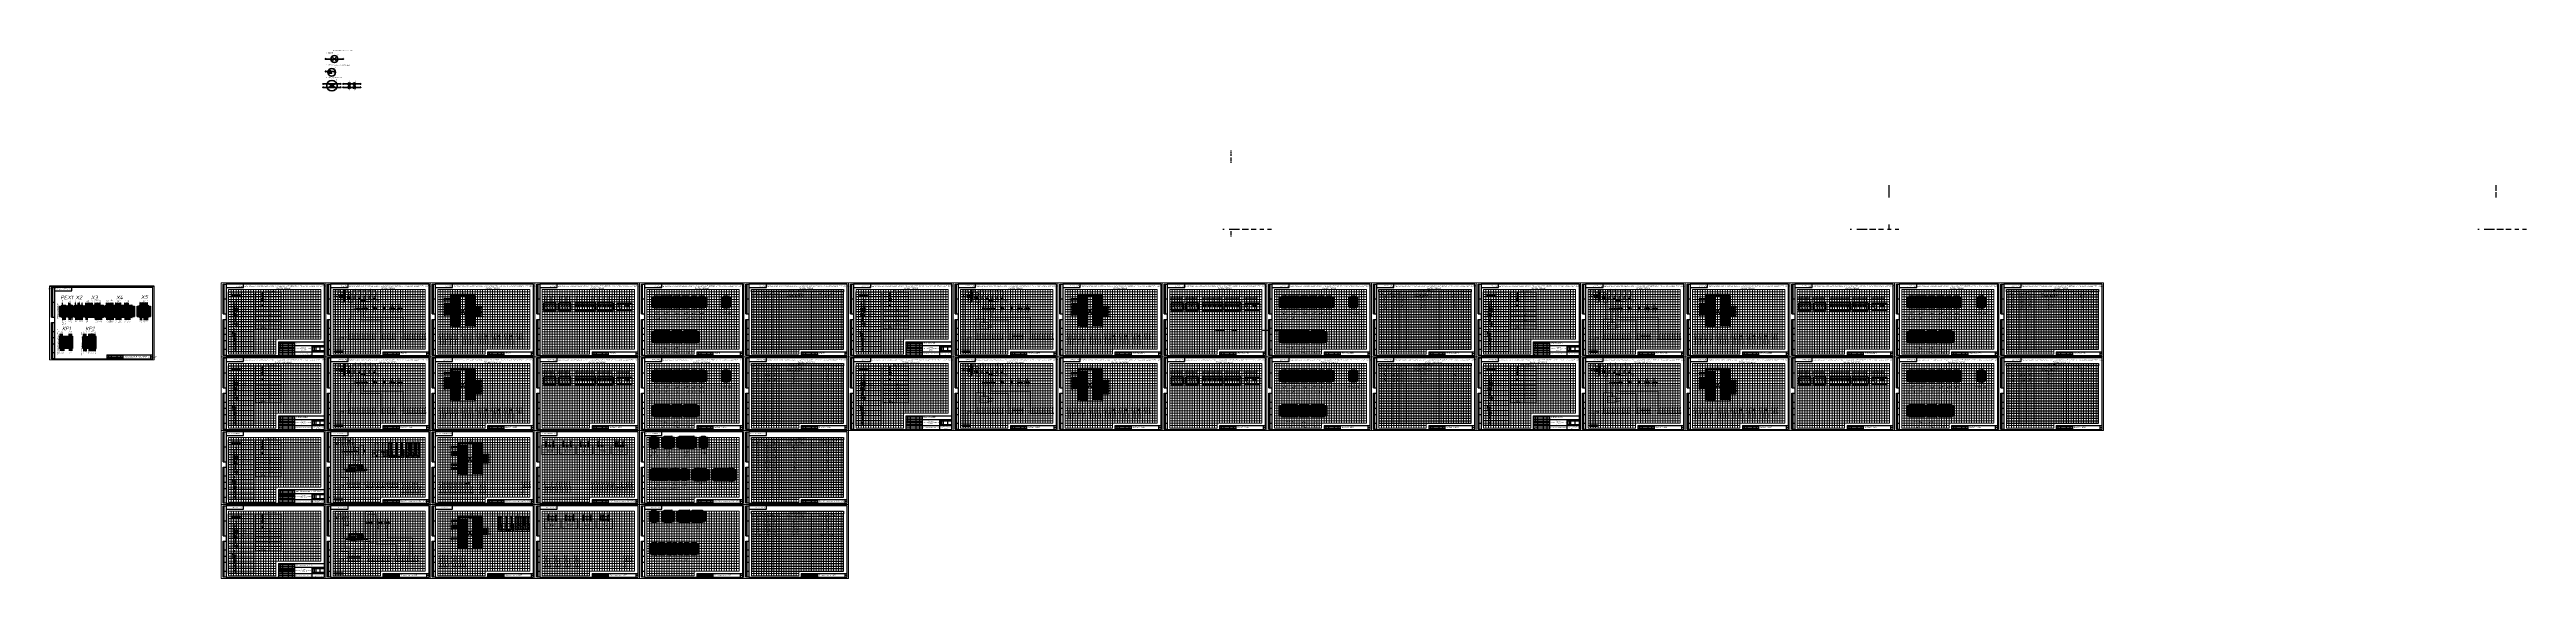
# Model space of a CAD drawing. Header units: millimetres. Extents: x 0 to 53000, y -591 to 24400.
# Drawn here: x 5211 to 15159, y -591 to 1534 of the extents above; entities that cross this region are included whole.
import ezdxf
from ezdxf.enums import TextEntityAlignment as Align

# ---------------------------------------------------------------- set-up
doc = ezdxf.new("R2010")
doc.units = ezdxf.units.MM
doc.linetypes.add('Caddy_Solid', pattern=[0])
doc.linetypes.add('Ш4х1_Гост_ЕСКД', pattern=[5, 4, -1])
for name, color, linetype, lineweight in [('4', 4, 'Continuous', 15), ('Основная', 7, 'Continuous', 30), ('Основная толстая', 7, 'Continuous', 40), ('Отметка', 5, 'Continuous', 40), ('Перемычка', 6, 'Continuous', 140), ('Тонкая для кабелей', 7, 'Continuous', 15), ('Штриховая', 7, 'Ш4х1_Гост_ЕСКД', 30)]:
    doc.layers.add(name, color=color, linetype=linetype, lineweight=lineweight)
for name, color, linetype in [('INSTRUMENTS', 7, 'Continuous'), ('Обозначения контактов', 7, 'Continuous'), ('размеры', 3, 'Continuous')]:
    doc.layers.add(name, color=color, linetype=linetype)
doc.layers.add('Привязки', color=2, linetype='Continuous', lineweight=0, plot=False, transparency=0.8)
doc.layers.add('рамка', color=253, linetype='Continuous', lineweight=5, transparency=0.8)
doc.styles.add('WD_IEC', font='ISOCP2.shx', dxfattribs={"width": 0.9, "height": 4})
doc.styles.add('текст', font='isocpeui.ttf')

# ---------------------------------------------------------------- blocks, each defined once
blk = doc.blocks.new('*U107')
for p, q in [((8, 232), (8, 292)), ((8, 292), (20, 292)), ((8, 232), (20, 232)), ((8, 172), (8, 232)), ((13, 232), (13, 292)), ((13, 172), (13, 232)), ((20, 278), (90, 278)), ((90, 292), (90, 292)), ((90, 292), (90, 292)), ((90, 278), (90, 292)), ((90, 292), (90, 292)), ((90, 292), (90, 292)), ((90, 292), (90, 292)), ((8, 172), (20, 172)), ((8, 115), (8, 150)), ((8, 150), (20, 150)), ((8, 90), (8, 115)), ((8, 115), (20, 115)), ((13, 115), (13, 150)), ((13, 90), (13, 115)), ((8, 65), (8, 90)), ((8, 90), (20, 90)), ((8, 30), (8, 65)), ((8, 65), (20, 65)), ((8, 5), (8, 30)), ((8, 30), (20, 30)), ((20, 5), (8, 5)), ((13, 65), (13, 90)), ((13, 30), (13, 65)), ((13, 5), (13, 30)), ((230, 20), (415, 20)), ((230, 20), (230, 5)), ((230, 10), (295, 10)), ((230, 5), (295, 5)), ((237, 20), (237, 5)), ((247, 20), (247, 5)), ((270, 20), (270, 5)), ((285, 20), (285, 5)), ((295, 20), (295, 5)), ((405, 20), (405, 5)), ((405, 13), (415, 13)), ((415, 20), (415, 20)), ((415, 20), (415, 20)), ((415, 5), (415, 5)), ((415, 5), (415, 5)), ((415, 5), (415, 5)), ((415, 5), (415, 5)), ((415, 5), (415, 5)), ((415, 5), (415, 5)), ((415, 5), (415, 5))]:
    blk.add_line(p, q)
blk.add_lwpolyline([(20, 5), (415, 5), (415, 292), (20, 292)], close=True)
at = {"layer": '4'}
for p, q in [((230, 15), (295, 15)), ((415, 5), (415, 5)), ((415, 5), (415, 5)), ((415, 5), (415, 5)), ((415, 5), (415, 5)), ((415, 5), (415, 5)), ((415, 5), (415, 5)), ((415, 5), (415, 5)), ((415, 5), (415, 5)), ((415, 5), (415, 5))]:
    blk.add_line(p, q, dxfattribs=at)
at = {"layer": 'Привязки'}
blk.add_lwpolyline([(0, 0), (420, 0), (420, 297), (0, 297)], close=True, dxfattribs=at)
at = {"layer": 'рамка'}
blk.add_lwpolyline([(0, 297), (420, 297), (420, 0), (0, 0)], close=True, dxfattribs=at)
at = {"style": 'текст'}
for s, p in [('Перв. примен.', (12, 232.5)), ('Справ. №', (12, 172.5)), ('Подп. и дата', (12, 115.5)), ('Инв. № дубл.', (12, 90.5)), ('Взам. инв. №', (12, 65.5)), ('Подп. и дата', (12, 30.5)), ('Инв. № подл.', (12, 5.5))]:
    blk.add_text(s, height=2.5, rotation=90, dxfattribs=at).set_placement(p)
for s, height, p in [('Ф2.104-1.', 0.005, (20, 5)), ('Ф2.104-1а.', 2.5, (20.5, 1)), ('Изм.', 2.5, (230.5, 6)), ('Лист', 2.5, (237.5, 6)), ('№ Докум.', 2.5, (247.5, 6)), ('Подп.', 2.5, (270.5, 6)), ('Дата', 2.5, (285.5, 6)), ('Формат', 2.5, (365.5, 1)), ('А3', 2.5, (380.5, 1)), ('Лист', 2.5, (405.5, 14)), ('Разраб.', 0.0000135, (415, 5)), ('Пров.', 0.0000135, (415, 5)), ('Т.контр.', 0.0000135, (415, 5)), ('Н.контр.', 0.0000135, (415, 5)), ('Утв.', 0.0000135, (415, 5)), ('Лит.', 0.0000135, (415, 5)), ('Масса', 0.0000135, (415, 5)), ('Масштаб', 0.0000135, (415, 5)), ('Листов', 0.0000135, (415, 5)), ('А4', 0.025, (419.6, 0)), ('А2', 0.00833, (419.9, 0)), ('А1', 0.00625, (419.9, 0)), ('А0', 0.005, (419.9, 0))]:
    blk.add_text(s, height=height, dxfattribs=at).set_placement(p)
for tag, p, height, rotation in [('ПРИМЕНЯЕМОСТЬ', (19, 232.5), 2.5, 90), ('ОБОЗНАЧЕНИЕ-ВЕРХ', (85, 286), 3.5, 180), ('ДАТАУЧЁТАДУБЛ', (19, 115.5), 2.5, 90), ('СПРАВ№', (19, 172.5), 2.5, 90), ('ИНВ№ДУБЛ', (19, 90.5), 2.5, 90), ('ДАТАУЧЁТА', (19, 30.5), 2.5, 90), ('ВЗАМИНВ№', (19, 65.5), 2.5, 90), ('ИНВ№ПОДЛ', (19, 5.5), 2.5, 90)]:
    blk.add_attdef(tag, p, '', height=height, rotation=rotation, dxfattribs=at)
for tag, p, height in [('12', (90, 292), 0.00000373), ('13', (90, 292), 0.00000373), ('27', (90, 292), 0.00000522), ('29', (105, 249), 3.5), ('ИЗМ2', (230.5, 16), 2.5), ('ИЗМ1', (230.5, 11), 2.5), ('ЛИСТИЗМ2', (237.5, 16), 2.5), ('ЛИСТИЗМ1', (237.5, 11), 2.5), ('№ДОКУМИЗМ2', (247.5, 16), 2.5), ('№ДОКУМИЗМ1', (247.5, 11), 2.5), ('ПОДПИЗМ1', (270.5, 11), 2.5), ('ДАТАИЗМ1', (285.5, 11), 2.5), ('ДАТАНКОНТР', (285.5, 11), 2.5), ('ДАТАУТВ', (285.5, 6), 2.5), ('ОБОЗНАЧЕНИЕ', (300, 11), 5), ('28', (415, 20), 0.0000438), ('РАЗРАБ', (415, 5), 0.0000135), ('ЛИСТОВ', (415, 5), 0.0000135), ('ПРОВ', (415, 5), 0.0000135), ('ТКОНТР', (415, 5), 0.0000135), ('НКОНТР', (415, 5), 0.0000135), ('УТВ', (415, 5), 0.0000135), ('10', (415, 5), 0.0000135), ('11', (415, 5), 0.0000135), ('ПОДПИЗМ2', (415, 5), 0.0000135), ('ДАТАИЗМ2', (415, 5), 0.0000135), ('ИЗМ3', (415, 5), 0.0000135), ('ЛИСТИЗМ3', (415, 5), 0.0000135), ('№ДОКУМИЗМ3', (415, 5), 0.0000135), ('ПОДПИЗМ3', (415, 5), 0.0000135), ('ДАТАИЗМ3', (415, 5), 0.0000135), ('ИЗМ4', (415, 5), 0.0000135), ('ЛИСТИЗМ4', (415, 5), 0.0000135), ('№ДОКУМИЗМ4', (415, 5), 0.0000135), ('ПОДПИЗМ4', (415, 5), 0.0000135), ('ДАТАИЗМ4', (415, 5), 0.0000135), ('ДАТАРАЗРАБ', (415, 5), 0.0000135), ('ДАТАПРОВ', (415, 5), 0.0000135), ('ДАТАТКОНТР', (415, 5), 0.0000135)]:
    blk.add_attdef(tag, p, '', height=height, dxfattribs=at)
blk.add_attdef('30', text='', height=5, dxfattribs=at).set_placement((355, 34), align=Align.MIDDLE)
for tag, height, p in [('ЛИСТ', 2.5, (410, 9)), ('НАИМЕНОВАНИЕ1', 0.000027, (415, 5)), ('НАИМЕНОВАНИЕ2', 0.0000189, (415, 5)), ('НАИМЕНОВАНИЕ3', 0.0000189, (415, 5)), ('НАИМЕНОВАНИЕ4', 0.0000135, (415, 5)), ('МАССА', 0.0000189, (415, 5)), ('МАСШТАБ', 0.0000189, (415, 5)), ('МАТЕРИАЛ1', 0.0000135, (415, 5)), ('МАТЕРИАЛ2', 0.0000135, (415, 5)), ('МАТЕРИАЛ3', 0.0000135, (415, 5)), ('ПРЕДПРИЯТИЕ1', 0.0000189, (415, 5)), ('ПРЕДПРИЯТИЕ2', 0.0000189, (415, 5)), ('ПРЕДПРИЯТИЕ3', 0.0000189, (415, 5))]:
    blk.add_attdef(tag, text='', height=height, dxfattribs=at).set_placement(p, align=Align.CENTER)
for tag in ['ЛИТЕРА', 'ЛИТЕРА2', 'ЛИТЕРА3']:
    blk.add_attdef(tag, text='', height=0.0000135, dxfattribs=at).set_placement((415, 5), align=Align.RIGHT)
for tag in ['ИНДЕКС', 'ИНДЕКС2', 'ИНДЕКС3']:
    blk.add_attdef(tag, text='', height=0.0000135, dxfattribs=at).set_placement((415, 5), align=Align.TOP_LEFT)
blk = doc.blocks.new('Стопор на DIN')
at = {"layer": 'Основная', "true_color": 0x939598}
h = blk.add_hatch(color=252, dxfattribs=at)
h.dxf.hatch_style = 1
h.paths.add_polyline_path([(0, 21), (-9.5, 21), (-9.5, -21), (0, -21)])
at = {"layer": 'Основная'}
for p, q in [((-9.5, -21), (-9.5, 21)), ((-9.5, 21), (0, 21)), ((-4.8, 15.9), (-7.8, 15.9)), ((-7.8, 15.9), (-1.7, 15.9)), ((-7.8, 7.7), (-1.7, 7.7)), ((-4.8, 19), (-4.8, 12.9)), ((-4.8, 10.7), (-4.8, 4.6)), ((0, 21), (0, -21)), ((-9.5, -21), (0, -21))]:
    blk.add_line(p, q, dxfattribs=at)
for centre in [(-4.8, 15.9), (-4.8, 7.7)]:
    blk.add_circle(centre, 3.05, dxfattribs=at)
blk = doc.blocks.new('КПИ 2-2.5')
at = {"layer": 'Основная'}
for p, q in [((0, -24.65), (0, 24.65)), ((0, 24.65), (5.2, 24.65)), ((2.6, 3), (1.025, 3)), ((1.025, 3), (1.025, 0)), ((1.025, 0.5), (4.175, 0.5)), ((1.025, 0.5), (4.175, 0.5)), ((1.025, 0), (1.025, -3)), ((4.175, 3), (2.6, 3)), ((4.175, 3), (4.175, 0)), ((4.175, 0), (4.175, -3)), ((5.2, 24.65), (5.2, -24.65)), ((5.2, -24.65), (0, -24.65)), ((4.175, -0.5), (1.025, -0.5)), ((1.025, -0.5), (4.175, -0.5)), ((2.6, -3), (1.025, -3)), ((4.175, -3), (2.6, -3))]:
    blk.add_line(p, q, dxfattribs=at)
for points in [[(1.6, 14.825), (3.6, 14.825), (3.6, 12.825), (1.6, 12.825)], [(1.6, -12.825), (3.6, -12.825), (3.6, -14.825), (1.6, -14.825)]]:
    blk.add_lwpolyline(points, close=True, dxfattribs=at)
for centre in [(2.6, 19.2375), (2.6, -19.2375)]:
    blk.add_circle(centre, 1.4187, dxfattribs=at)
blk = doc.blocks.new('КПИ 2-2.5 серая')
at = {"layer": 'Основная', "true_color": 0x939598}
h = blk.add_hatch(dxfattribs=at)
h.set_pattern_fill('AR-B816', color=252)
h.paths.add_polyline_path([(2283.7, 559.4), (2288.9, 559.4), (2288.9, 608.6), (2283.7, 608.6)])
h.paths.add_polyline_path([(2286.3, 587), (2287.9, 587), (2287.9, 584), (2287.9, 581), (2286.3, 581), (2284.7, 581), (2284.7, 584), (2284.7, 587)], flags=16)
h.paths.add_polyline_path([(2285.3, 596.8), (2285.3, 598.8), (2287.3, 598.8), (2287.3, 596.8)], flags=16)
h.paths.add_polyline_path([(2284.9, 603.2, -1), (2287.7, 603.2, -1)], flags=16)
h.paths.add_polyline_path([(2285.3, 571.2), (2287.3, 571.2), (2287.3, 569.2), (2285.3, 569.2)], flags=16)
h.paths.add_polyline_path([(2287.7, 564.8, -1), (2284.9, 564.8, -1)], flags=16)
h = blk.add_hatch(color=252, dxfattribs=at)
h.dxf.hatch_style = 1
h.paths.add_polyline_path([(5.2, 24.6), (0, 24.6), (0, -24.6), (5.2, -24.6)])
h.paths.add_polyline_path([(4.2, 3), (4.2, 0), (4.2, -3), (2.6, -3), (1, -3), (1, 0), (1, 3), (2.6, 3)], flags=16)
h.paths.add_polyline_path([(1.6, 12.8), (1.6, 14.8), (3.6, 14.8), (3.6, 12.8)], flags=16)
h.paths.add_polyline_path([(1.2, 19.2, -1), (4, 19.2, -1)], flags=16)
h.paths.add_polyline_path([(3.6, -12.8), (3.6, -14.8), (1.6, -14.8), (1.6, -12.8)], flags=16)
h.paths.add_polyline_path([(4, -19.2, -1), (1.2, -19.2, -1)], flags=16)
at = {"layer": 'Привязки'}
blk.add_line((0, 0), (5.2, 0), dxfattribs=at)
for centre in [(2.6, 1.8), (2.6, -1.7)]:
    blk.add_circle(centre, 0.00000908, dxfattribs=at)
for p in [(2.6, 1.8), (2.6, 1.8), (2.6, 1.8), (2.6, 1.8), (2.6, 1.8), (2.6, 1.8), (2.6, -1.7), (2.6, -1.7), (2.6, -1.7), (2.6, -1.7), (2.6, -1.7), (2.6, -1.7)]:
    blk.add_point(p, dxfattribs=at)
at = {"layer": 'Основная'}
blk.add_blockref('КПИ 2-2.5', (0, 0), dxfattribs=at)
blk = doc.blocks.new('Заглушка КПИ серая 1.5-2.5')
at = {"layer": 'Основная', "true_color": 0x939598}
h = blk.add_hatch(color=252, dxfattribs=at)
h.dxf.hatch_style = 1
h.paths.add_polyline_path([(0, -24.65), (0.5, -24.65), (0.5, 24.65), (0, 24.65)])
at = {"layer": 'Основная'}
for p, q in [((0, 24.65), (0, -24.65)), ((0.5, 24.65), (0, 24.65)), ((0.5, -24.65), (0.5, 24.65)), ((0, -24.65), (0.5, -24.65))]:
    blk.add_line(p, q, dxfattribs=at)
blk = doc.blocks.new('КПИ 2-2.5 ЖЗ')
at = {"layer": 'Основная', "true_color": 0x939598}
h = blk.add_hatch(color=252, dxfattribs=at)
h.set_gradient(color1=(19, 103, 52), color2=(200, 201, 45), rotation=45, name='CYLINDER')
h.paths.add_polyline_path([(5.2, 24.6), (0, 24.6), (0, 0), (1, 0), (1, 3), (2.6, 3), (4.2, 3), (4.2, -3), (5.2, -3)])
h.paths.add_polyline_path([(1.6, 12.8), (1.6, 14.8), (3.6, 14.8), (3.6, 12.8)], flags=16)
edge = h.paths.add_edge_path(flags=16)
edge.add_arc((2.6, 19.2), 1.42, 0, 360)
at = {"layer": 'Основная'}
h = blk.add_hatch(color=256, dxfattribs=at)
h.set_gradient(color1=(200, 201, 45), color2=(19, 103, 52), rotation=45, name='CYLINDER')
h.paths.add_polyline_path([(5.2, 0), (4.2, 0), (4.2, -3), (2.6, -3), (1, -3), (1, 3), (0, 3), (0, -24.6), (5.2, -24.6)])
h.paths.add_polyline_path([(3.6, -12.8), (3.6, -14.8), (1.6, -14.8), (1.6, -12.8)], flags=16)
edge = h.paths.add_edge_path(flags=16)
edge.add_arc((2.6, -19.2), 1.42, 0, 360)
at = {"layer": 'Привязки'}
for centre in [(2.6, 1.8), (2.6, -1.7)]:
    blk.add_circle(centre, 0.00000908, dxfattribs=at)
for p in [(2.6, 1.8), (2.6, 1.8), (2.6, 1.8), (2.6, 1.8), (2.6, 1.8), (2.6, 1.8), (2.6, -1.7), (2.6, -1.7), (2.6, -1.7), (2.6, -1.7), (2.6, -1.7), (2.6, -1.7)]:
    blk.add_point(p, dxfattribs=at)
at = {"layer": 'Основная'}
blk.add_blockref('КПИ 2-2.5', (0, 0), dxfattribs=at)
blk = doc.blocks.new('Заглушка КПИ зеленая 1.5-2.5')
at = {"layer": 'Основная'}
h = blk.add_hatch(color=3, dxfattribs=at)
h.dxf.hatch_style = 1
h.paths.add_polyline_path([(2212.9, 559.4), (2213.4, 559.4), (2213.4, 608.6), (2212.9, 608.6)])
for p, q in [((2212.9, 608.6), (2212.9, 559.4)), ((2213.4, 608.6), (2212.9, 608.6)), ((2213.4, 559.4), (2213.4, 608.6)), ((2212.9, 559.4), (2213.4, 559.4))]:
    blk.add_line(p, q, dxfattribs=at)
blk = doc.blocks.new('КПИ 2-2.5 синяя')
at = {"layer": 'Основная', "true_color": 0x22346e}
h = blk.add_hatch(color=159, dxfattribs=at)
h.dxf.hatch_style = 1
h.paths.add_polyline_path([(5.2, 24.6), (0, 24.6), (0, -24.6), (5.2, -24.6)])
h.paths.add_polyline_path([(4.2, 3), (4.2, 0), (4.2, -3), (2.6, -3), (1, -3), (1, 0), (1, 3), (2.6, 3)], flags=16)
h.paths.add_polyline_path([(1.6, 12.8), (1.6, 14.8), (3.6, 14.8), (3.6, 12.8)], flags=16)
h.paths.add_polyline_path([(1.2, 19.2, -1), (4, 19.2, -1)], flags=16)
h.paths.add_polyline_path([(3.6, -12.8), (3.6, -14.8), (1.6, -14.8), (1.6, -12.8)], flags=16)
h.paths.add_polyline_path([(4, -19.2, -1), (1.2, -19.2, -1)], flags=16)
at = {"layer": 'Привязки'}
for centre in [(2.6, 1.8), (2.6, -1.7)]:
    blk.add_circle(centre, 0.00000908, dxfattribs=at)
for p in [(2.6, 1.8), (2.6, 1.8), (2.6, 1.8), (2.6, 1.8), (2.6, 1.8), (2.6, 1.8), (2.6, -1.7), (2.6, -1.7), (2.6, -1.7), (2.6, -1.7), (2.6, -1.7), (2.6, -1.7)]:
    blk.add_point(p, dxfattribs=at)
at = {"layer": 'Основная'}
blk.add_blockref('КПИ 2-2.5', (0, 0), dxfattribs=at)
blk = doc.blocks.new('Заглушка КПИ синяя 1.5-2.5')
at = {"layer": 'Основная'}
h = blk.add_hatch(color=5, dxfattribs=at)
h.dxf.hatch_style = 1
h.paths.add_polyline_path([(0, -24.65), (0.5, -24.65), (0.5, 24.65), (0, 24.65)])
for p, q in [((0, 24.65), (0, -24.65)), ((0.5, 24.65), (0, 24.65)), ((0.5, -24.65), (0.5, 24.65)), ((0, -24.65), (0.5, -24.65))]:
    blk.add_line(p, q, dxfattribs=at)
blk = doc.blocks.new('Клемма с предохранителем')
at = {"lineweight": -3}
for p, q in [((3.9, 21.4), (1.1, 18.6)), ((3.9, -18.6), (1.1, -21.4))]:
    blk.add_line(p, q, dxfattribs=at)
blk.add_lwpolyline([(0, 25), (5, 25), (5, -25), (0, -25)], close=True, dxfattribs=at)
for centre in [(2.5, 20), (2.5, -20)]:
    blk.add_circle(centre, 2, dxfattribs=at)
at = {"layer": 'INSTRUMENTS', "lineweight": -3}
for p, q in [((1, -10), (1, 10)), ((1, 10), (4, 10)), ((2.5, 10), (2.5, 12)), ((4, 10), (4, -10)), ((4, -10), (1, -10)), ((2.5, -10), (2.5, -12))]:
    blk.add_line(p, q, dxfattribs=at)
at = {"style": 'текст'}
blk.add_attdef('№', text='', height=3, dxfattribs=at).set_placement((2.5, 14.9), align=Align.MIDDLE_CENTER)
blk = doc.blocks.new('*U109')
for p, q in [((8, 232), (8, 292)), ((8, 292), (20, 292)), ((8, 232), (20, 232)), ((8, 172), (8, 232)), ((13, 232), (13, 292)), ((13, 172), (13, 232)), ((20, 278), (90, 278)), ((90, 292), (90, 292)), ((90, 292), (90, 292)), ((90, 278), (90, 292)), ((90, 292), (90, 292)), ((90, 292), (90, 292)), ((90, 292), (90, 292)), ((8, 172), (20, 172)), ((8, 115), (8, 150)), ((8, 150), (20, 150)), ((8, 90), (8, 115)), ((8, 115), (20, 115)), ((13, 115), (13, 150)), ((13, 90), (13, 115)), ((8, 65), (8, 90)), ((8, 90), (20, 90)), ((8, 30), (8, 65)), ((8, 65), (20, 65)), ((8, 5), (8, 30)), ((8, 30), (20, 30)), ((20, 5), (8, 5)), ((13, 65), (13, 90)), ((13, 30), (13, 65)), ((13, 5), (13, 30)), ((230, 60), (415, 60)), ((230, 60), (230, 5)), ((230, 40), (295, 40)), ((230, 35), (295, 35)), ((237, 60), (237, 35)), ((247, 60), (247, 5)), ((270, 60), (270, 5)), ((285, 60), (285, 5)), ((295, 60), (295, 5)), ((295, 45), (415, 45)), ((295, 20), (415, 20)), ((365, 45), (365, 20)), ((365, 40), (415, 40)), ((365, 25), (415, 25)), ((365, 20), (365, 5)), ((380, 45), (380, 25)), ((385, 25), (385, 20)), ((397, 45), (397, 25)), ((415, 60), (415, 60)), ((415, 60), (415, 60))]:
    blk.add_line(p, q)
blk.add_lwpolyline([(20, 5), (415, 5), (415, 292), (20, 292)], close=True)
at = {"layer": '4'}
for p, q in [((230, 55), (295, 55)), ((230, 50), (295, 50)), ((230, 45), (295, 45)), ((230, 30), (295, 30)), ((230, 25), (295, 25)), ((230, 20), (295, 20)), ((230, 15), (295, 15)), ((230, 10), (295, 10)), ((370, 40), (370, 25)), ((375, 40), (375, 25))]:
    blk.add_line(p, q, dxfattribs=at)
at = {"layer": 'Привязки'}
blk.add_lwpolyline([(0, 0), (420, 0), (420, 297), (0, 297)], close=True, dxfattribs=at)
at = {"layer": 'рамка'}
blk.add_lwpolyline([(0, 297), (420, 297), (420, 0), (0, 0)], close=True, dxfattribs=at)
at = {"style": 'текст'}
for s, p in [('Перв. примен.', (12, 232.5)), ('Справ. №', (12, 172.5)), ('Подп. и дата', (12, 115.5)), ('Инв. № дубл.', (12, 90.5)), ('Взам. инв. №', (12, 65.5)), ('Подп. и дата', (12, 30.5)), ('Инв. № подл.', (12, 5.5))]:
    blk.add_text(s, height=2.5, rotation=90, dxfattribs=at).set_placement(p)
for s, height, p in [('Ф2.104-1а.', 0.005, (20, 5)), ('Ф2.104-1.', 2.5, (20.5, 1)), ('Утв.', 2.5, (230.5, 6)), ('Изм.', 2.5, (230.5, 36)), ('Разраб.', 2.5, (230.5, 31)), ('Пров.', 2.5, (230.5, 26)), ('Н.контр.', 2.5, (230.5, 11)), ('Т.контр.', 2.5, (230.5, 21)), ('Лист', 2.5, (237.5, 36)), ('№ Докум.', 2.5, (247.5, 36)), ('Подп.', 2.5, (270.5, 36)), ('Дата', 2.5, (285.5, 36)), ('Лит.', 2.5, (365.5, 41)), ('Лист', 2.5, (365.5, 21)), ('Формат', 2.5, (365.5, 1)), ('А3', 2.5, (380.5, 1)), ('Масса', 2.5, (380.5, 41)), ('Листов', 2.5, (385.5, 21)), ('Масштаб', 2.5, (397.5, 41)), ('А4', 0.025, (419.6, 0)), ('А2', 0.00833, (419.9, 0)), ('А1', 0.00625, (419.9, 0)), ('А0', 0.005, (419.9, 0))]:
    blk.add_text(s, height=height, dxfattribs=at).set_placement(p)
for tag, p, height, rotation in [('ПРИМЕНЯЕМОСТЬ', (19, 232.5), 2.5, 90), ('ОБОЗНАЧЕНИЕ-ВЕРХ', (85, 286), 3.5, 180), ('ДАТАУЧЁТАДУБЛ', (19, 115.5), 2.5, 90), ('СПРАВ№', (19, 172.5), 2.5, 90), ('ИНВ№ДУБЛ', (19, 90.5), 2.5, 90), ('ДАТАУЧЁТА', (19, 30.5), 2.5, 90), ('ВЗАМИНВ№', (19, 65.5), 2.5, 90), ('ИНВ№ПОДЛ', (19, 5.5), 2.5, 90)]:
    blk.add_attdef(tag, p, '', height=height, rotation=rotation, dxfattribs=at)
for tag, p, height in [('12', (90, 292), 0.00000373), ('13', (90, 292), 0.00000373), ('27', (90, 292), 0.00000522), ('29', (105, 279), 3.5), ('ИЗМ4', (230.5, 56), 2.5), ('ИЗМ3', (230.5, 51), 2.5), ('ИЗМ2', (230.5, 46), 2.5), ('ИЗМ1', (230.5, 41), 2.5), ('10', (230.5, 16), 2.5), ('ЛИСТИЗМ4', (237.5, 56), 2.5), ('ЛИСТИЗМ3', (237.5, 51), 2.5), ('ЛИСТИЗМ2', (237.5, 46), 2.5), ('ЛИСТИЗМ1', (237.5, 41), 2.5), ('УТВ', (247.5, 6), 2.5), ('№ДОКУМИЗМ4', (247.5, 56), 2.5), ('№ДОКУМИЗМ3', (247.5, 51), 2.5), ('№ДОКУМИЗМ2', (247.5, 46), 2.5), ('№ДОКУМИЗМ1', (247.5, 41), 2.5), ('РАЗРАБ', (247.5, 31), 2.5), ('ПРОВ', (247.5, 26), 2.5), ('НКОНТР', (247.5, 11), 2.5), ('11', (247.5, 16), 2.5), ('ТКОНТР', (247.5, 21), 2.5), ('ПОДПИЗМ4', (270.5, 56), 2.5), ('ПОДПИЗМ3', (270.5, 51), 2.5), ('ПОДПИЗМ2', (270.5, 46), 2.5), ('ПОДПИЗМ1', (270.5, 41), 2.5), ('ДАТАИЗМ4', (285.5, 56), 2.5), ('ДАТАИЗМ3', (285.5, 51), 2.5), ('ДАТАИЗМ2', (285.5, 46), 2.5), ('ДАТАИЗМ1', (285.5, 41), 2.5), ('ДАТАРАЗРАБ', (285.5, 31), 2.5), ('ДАТАПРОВ', (285.5, 26), 2.5), ('ДАТАТКОНТР', (285.5, 21), 2.5), ('ДАТАНКОНТР', (285.5, 11), 2.5), ('ДАТАУТВ', (285.5, 6), 2.5), ('ОБОЗНАЧЕНИЕ', (300, 51), 5), ('ЛИСТОВ', (400.5, 21), 2.5), ('28', (415, 60), 0.0000438)]:
    blk.add_attdef(tag, p, '', height=height, dxfattribs=at)
for tag, height, p in [('НАИМЕНОВАНИЕ1', 5, (330, 36)), ('НАИМЕНОВАНИЕ2', 3.5, (330, 31)), ('НАИМЕНОВАНИЕ3', 3.5, (330, 26)), ('НАИМЕНОВАНИЕ4', 2.5, (330, 21)), ('МАТЕРИАЛ2', 2.5, (330, 11)), ('МАТЕРИАЛ3', 2.5, (330, 6)), ('МАТЕРИАЛ1', 2.5, (330, 16)), ('ПРЕДПРИЯТИЕ2', 3.5, (390, 11)), ('ПРЕДПРИЯТИЕ3', 3.5, (390, 6)), ('ПРЕДПРИЯТИЕ1', 3.5, (390, 16)), ('ЛИСТ', 2.5, (380.5, 21)), ('МАССА', 3.5, (388.5, 31)), ('МАСШТАБ', 3.5, (406, 31))]:
    blk.add_attdef(tag, text='', height=height, dxfattribs=at).set_placement(p, align=Align.CENTER)
blk.add_attdef('30', text='', height=5, dxfattribs=at).set_placement((355, 64), align=Align.MIDDLE)
for tag, p in [('ЛИТЕРА', (367.5, 31)), ('ЛИТЕРА2', (372.5, 31)), ('ЛИТЕРА3', (377.5, 31))]:
    blk.add_attdef(tag, text='', height=2.5, dxfattribs=at).set_placement(p, align=Align.RIGHT)
for tag, p in [('ИНДЕКС', (367.5, 31)), ('ИНДЕКС2', (372.5, 31)), ('ИНДЕКС3', (377.5, 31))]:
    blk.add_attdef(tag, text='', height=2.5, dxfattribs=at).set_placement(p, align=Align.TOP_LEFT)
blk = doc.blocks.new('*U110')
for p, q in [((8, 232), (8, 292)), ((8, 292), (20, 292)), ((8, 232), (20, 232)), ((8, 172), (8, 232)), ((13, 232), (13, 292)), ((13, 172), (13, 232)), ((20, 278), (90, 278)), ((90, 292), (90, 292)), ((90, 292), (90, 292)), ((90, 278), (90, 292)), ((90, 292), (90, 292)), ((90, 292), (90, 292)), ((90, 292), (90, 292)), ((8, 172), (20, 172)), ((8, 115), (8, 150)), ((8, 150), (20, 150)), ((8, 90), (8, 115)), ((8, 115), (20, 115)), ((13, 115), (13, 150)), ((13, 90), (13, 115)), ((8, 65), (8, 90)), ((8, 90), (20, 90)), ((8, 30), (8, 65)), ((8, 65), (20, 65)), ((8, 5), (8, 30)), ((8, 30), (20, 30)), ((20, 5), (8, 5)), ((13, 65), (13, 90)), ((13, 30), (13, 65)), ((13, 5), (13, 30)), ((230, 20), (415, 20)), ((230, 20), (230, 5)), ((230, 10), (295, 10)), ((230, 5), (295, 5)), ((237, 20), (237, 5)), ((247, 20), (247, 5)), ((270, 20), (270, 5)), ((285, 20), (285, 5)), ((295, 20), (295, 5)), ((405, 20), (405, 5)), ((405, 13), (415, 13)), ((415, 20), (415, 20)), ((415, 20), (415, 20)), ((415, 5), (415, 5)), ((415, 5), (415, 5)), ((415, 5), (415, 5)), ((415, 5), (415, 5)), ((415, 5), (415, 5)), ((415, 5), (415, 5)), ((415, 5), (415, 5))]:
    blk.add_line(p, q)
blk.add_lwpolyline([(20, 5), (415, 5), (415, 292), (20, 292)], close=True)
at = {"layer": '4'}
for p, q in [((230, 15), (295, 15)), ((415, 5), (415, 5)), ((415, 5), (415, 5)), ((415, 5), (415, 5)), ((415, 5), (415, 5)), ((415, 5), (415, 5)), ((415, 5), (415, 5)), ((415, 5), (415, 5)), ((415, 5), (415, 5)), ((415, 5), (415, 5))]:
    blk.add_line(p, q, dxfattribs=at)
at = {"layer": 'Привязки'}
blk.add_lwpolyline([(0, 0), (420, 0), (420, 297), (0, 297)], close=True, dxfattribs=at)
at = {"layer": 'рамка'}
blk.add_lwpolyline([(0, 297), (420, 297), (420, 0), (0, 0)], close=True, dxfattribs=at)
at = {"style": 'текст'}
for s, p in [('Перв. примен.', (12, 232.5)), ('Справ. №', (12, 172.5)), ('Подп. и дата', (12, 115.5)), ('Инв. № дубл.', (12, 90.5)), ('Взам. инв. №', (12, 65.5)), ('Подп. и дата', (12, 30.5)), ('Инв. № подл.', (12, 5.5))]:
    blk.add_text(s, height=2.5, rotation=90, dxfattribs=at).set_placement(p)
for s, height, p in [('Ф2.104-1.', 0.005, (20, 5)), ('Ф2.104-1а.', 2.5, (20.5, 1)), ('Изм.', 2.5, (230.5, 6)), ('Лист', 2.5, (237.5, 6)), ('№ Докум.', 2.5, (247.5, 6)), ('Подп.', 2.5, (270.5, 6)), ('Дата', 2.5, (285.5, 6)), ('Формат', 2.5, (365.5, 1)), ('А3', 2.5, (380.5, 1)), ('Лист', 2.5, (405.5, 14)), ('Разраб.', 0.0000135, (415, 5)), ('Пров.', 0.0000135, (415, 5)), ('Т.контр.', 0.0000135, (415, 5)), ('Н.контр.', 0.0000135, (415, 5)), ('Утв.', 0.0000135, (415, 5)), ('Лит.', 0.0000135, (415, 5)), ('Масса', 0.0000135, (415, 5)), ('Масштаб', 0.0000135, (415, 5)), ('Листов', 0.0000135, (415, 5)), ('А4', 0.025, (419.6, 0)), ('А2', 0.00833, (419.9, 0)), ('А1', 0.00625, (419.9, 0)), ('А0', 0.005, (419.9, 0))]:
    blk.add_text(s, height=height, dxfattribs=at).set_placement(p)
for tag, p, height, rotation in [('ПРИМЕНЯЕМОСТЬ', (19, 232.5), 2.5, 90), ('ОБОЗНАЧЕНИЕ-ВЕРХ', (85, 286), 3.5, 180), ('ДАТАУЧЁТАДУБЛ', (19, 115.5), 2.5, 90), ('СПРАВ№', (19, 172.5), 2.5, 90), ('ИНВ№ДУБЛ', (19, 90.5), 2.5, 90), ('ДАТАУЧЁТА', (19, 30.5), 2.5, 90), ('ВЗАМИНВ№', (19, 65.5), 2.5, 90), ('ИНВ№ПОДЛ', (19, 5.5), 2.5, 90)]:
    blk.add_attdef(tag, p, '', height=height, rotation=rotation, dxfattribs=at)
for tag, p, height in [('12', (90, 292), 0.00000373), ('13', (90, 292), 0.00000373), ('27', (90, 292), 0.00000522), ('29', (105, 249), 3.5), ('ИЗМ2', (230.5, 16), 2.5), ('ИЗМ1', (230.5, 11), 2.5), ('ЛИСТИЗМ2', (237.5, 16), 2.5), ('ЛИСТИЗМ1', (237.5, 11), 2.5), ('№ДОКУМИЗМ2', (247.5, 16), 2.5), ('№ДОКУМИЗМ1', (247.5, 11), 2.5), ('ПОДПИЗМ1', (270.5, 11), 2.5), ('ДАТАИЗМ1', (285.5, 11), 2.5), ('ДАТАНКОНТР', (285.5, 11), 2.5), ('ДАТАУТВ', (285.5, 6), 2.5), ('ОБОЗНАЧЕНИЕ', (300, 11), 5), ('28', (415, 20), 0.0000438), ('РАЗРАБ', (415, 5), 0.0000135), ('ЛИСТОВ', (415, 5), 0.0000135), ('ПРОВ', (415, 5), 0.0000135), ('ТКОНТР', (415, 5), 0.0000135), ('НКОНТР', (415, 5), 0.0000135), ('УТВ', (415, 5), 0.0000135), ('10', (415, 5), 0.0000135), ('11', (415, 5), 0.0000135), ('ПОДПИЗМ2', (415, 5), 0.0000135), ('ДАТАИЗМ2', (415, 5), 0.0000135), ('ИЗМ3', (415, 5), 0.0000135), ('ЛИСТИЗМ3', (415, 5), 0.0000135), ('№ДОКУМИЗМ3', (415, 5), 0.0000135), ('ПОДПИЗМ3', (415, 5), 0.0000135), ('ДАТАИЗМ3', (415, 5), 0.0000135), ('ИЗМ4', (415, 5), 0.0000135), ('ЛИСТИЗМ4', (415, 5), 0.0000135), ('№ДОКУМИЗМ4', (415, 5), 0.0000135), ('ПОДПИЗМ4', (415, 5), 0.0000135), ('ДАТАИЗМ4', (415, 5), 0.0000135), ('ДАТАРАЗРАБ', (415, 5), 0.0000135), ('ДАТАПРОВ', (415, 5), 0.0000135), ('ДАТАТКОНТР', (415, 5), 0.0000135)]:
    blk.add_attdef(tag, p, '', height=height, dxfattribs=at)
blk.add_attdef('30', text='', height=5, dxfattribs=at).set_placement((355, 34), align=Align.MIDDLE)
for tag, height, p in [('ЛИСТ', 2.5, (410, 9)), ('НАИМЕНОВАНИЕ1', 0.000027, (415, 5)), ('НАИМЕНОВАНИЕ2', 0.0000189, (415, 5)), ('НАИМЕНОВАНИЕ3', 0.0000189, (415, 5)), ('НАИМЕНОВАНИЕ4', 0.0000135, (415, 5)), ('МАССА', 0.0000189, (415, 5)), ('МАСШТАБ', 0.0000189, (415, 5)), ('МАТЕРИАЛ1', 0.0000135, (415, 5)), ('МАТЕРИАЛ2', 0.0000135, (415, 5)), ('МАТЕРИАЛ3', 0.0000135, (415, 5)), ('ПРЕДПРИЯТИЕ1', 0.0000189, (415, 5)), ('ПРЕДПРИЯТИЕ2', 0.0000189, (415, 5)), ('ПРЕДПРИЯТИЕ3', 0.0000189, (415, 5))]:
    blk.add_attdef(tag, text='', height=height, dxfattribs=at).set_placement(p, align=Align.CENTER)
for tag in ['ЛИТЕРА', 'ЛИТЕРА2', 'ЛИТЕРА3']:
    blk.add_attdef(tag, text='', height=0.0000135, dxfattribs=at).set_placement((415, 5), align=Align.RIGHT)
for tag in ['ИНДЕКС', 'ИНДЕКС2', 'ИНДЕКС3']:
    blk.add_attdef(tag, text='', height=0.0000135, dxfattribs=at).set_placement((415, 5), align=Align.TOP_LEFT)
blk = doc.blocks.new('VT0_02')
blk.add_circle((0, 0), 1.25)
at = {"style": 'WD_IEC', "flags": 1}
for tag, p in [('X4TERM01', (-1.25, 0)), ('X2TERM01', (0, 1.25)), ('X1TERM01', (1.25, 0)), ('X8TERM01', (0, -1.25))]:
    blk.add_attdef(tag, p, '', height=0.32, dxfattribs=at)
blk = doc.blocks.new('КПИ 2-1.5')
at = {"layer": 'Основная'}
for p, q in [((0, -24.65), (0, 24.65)), ((0, 24.65), (4.2, 24.65)), ((2.1, 3), (0.525, 3)), ((0.525, 3), (0.525, 0)), ((0.525, 0.5), (3.675, 0.5)), ((0.525, 0.5), (3.675, 0.5)), ((0.525, 0), (0.525, -3)), ((3.675, 3), (2.1, 3)), ((3.675, 3), (3.675, 0)), ((3.675, 0), (3.675, -3)), ((4.2, 24.65), (4.2, -24.65)), ((4.2, -24.65), (0, -24.65)), ((3.675, -0.5), (0.525, -0.5)), ((0.525, -0.5), (3.675, -0.5)), ((2.1, -3), (0.525, -3)), ((3.675, -3), (2.1, -3))]:
    blk.add_line(p, q, dxfattribs=at)
for points in [[(1.1, 14.825), (3.1, 14.825), (3.1, 12.825), (1.1, 12.825)], [(1.1, -12.825), (3.1, -12.825), (3.1, -14.825), (1.1, -14.825)]]:
    blk.add_lwpolyline(points, close=True, dxfattribs=at)
for centre in [(2.1, 19.2375), (2.1, -19.2375)]:
    blk.add_circle(centre, 1.4187, dxfattribs=at)
blk = doc.blocks.new('КПИ 2-1.5 черная')
at = {"layer": 'Основная', "true_color": 0x000000}
h = blk.add_hatch(dxfattribs=at)
h.set_pattern_fill('AR-B816', color=18)
h.set_pattern_definition([(0, (-15.73, 7), (0, 203.2), []), (90, (-15.73, 7), (-203.2, 203.2), [203.2, -203.2])])
h.paths.add_polyline_path([(4.2, 24.6), (0, 24.6), (0, -24.6), (4.2, -24.6)])
h.paths.add_polyline_path([(3.5, 19.2, -1), (0.7, 19.2, -1)], flags=16)
h.paths.add_polyline_path([(3.1, 14.8), (3.1, 12.8), (1.1, 12.8), (1.1, 14.8)], flags=16)
h.paths.add_polyline_path([(3.7, 3), (3.7, 0), (3.7, -3), (2.1, -3), (0.5, -3), (0.5, 0), (0.5, 3), (2.1, 3)], flags=16)
h.paths.add_polyline_path([(3.1, -12.8), (3.1, -14.8), (1.1, -14.8), (1.1, -12.8)], flags=16)
h.paths.add_polyline_path([(3.5, -19.2, -1), (0.7, -19.2, -1)], flags=16)
at = {"layer": 'Основная', "true_color": 0x454545}
h = blk.add_hatch(color=250, dxfattribs=at)
h.dxf.hatch_style = 1
h.paths.add_polyline_path([(0, -24.6), (4.2, -24.6), (4.2, 24.6), (0, 24.6)])
h.paths.add_polyline_path([(2.1, 3), (3.7, 3), (3.7, 0), (3.7, -3), (2.1, -3), (0.5, -3), (0.5, 0), (0.5, 3)], flags=16)
h.paths.add_polyline_path([(1.1, 12.8), (1.1, 14.8), (3.1, 14.8), (3.1, 12.8)], flags=16)
h.paths.add_polyline_path([(0.7, 19.2, -1), (3.5, 19.2, -1)], flags=16)
h.paths.add_polyline_path([(3.1, -12.8), (3.1, -14.8), (1.1, -14.8), (1.1, -12.8)], flags=16)
h.paths.add_polyline_path([(3.5, -19.2, -1), (0.7, -19.2, -1)], flags=16)
at = {"layer": 'Привязки'}
for centre in [(2.1, 1.8), (2.1, -1.7)]:
    blk.add_circle(centre, 0.00000908, dxfattribs=at)
for p in [(2.1, 1.8), (2.1, 1.8), (2.1, 1.8), (2.1, 1.8), (2.1, 1.8), (2.1, 1.8), (2.1, -1.7), (2.1, -1.7), (2.1, -1.7), (2.1, -1.7), (2.1, -1.7), (2.1, -1.7)]:
    blk.add_point(p, dxfattribs=at)
at = {"layer": 'Основная', "color": 18, "true_color": 0x000000}
blk.add_blockref('КПИ 2-1.5', (0, 0), dxfattribs=at)
at = {"style": 'текст'}
blk.add_attdef('№', text='', height=3, dxfattribs=at).set_placement((2, 9), align=Align.MIDDLE_CENTER)
blk = doc.blocks.new('Заглушка КПИ черн 1.5-2.5')
at = {"layer": 'Основная', "true_color": 0x000000}
h = blk.add_hatch(color=18, dxfattribs=at)
h.dxf.hatch_style = 1
h.paths.add_polyline_path([(0, -24.65), (0.5, -24.65), (0.5, 24.65), (0, 24.65)])
at = {"layer": 'Основная'}
for p, q in [((0, 24.65), (0, -24.65)), ((0.5, 24.65), (0, 24.65)), ((0.5, -24.65), (0.5, 24.65)), ((0, -24.65), (0.5, -24.65))]:
    blk.add_line(p, q, dxfattribs=at)
blk = doc.blocks.new('КПИ 2-1.5 красная')
at = {"layer": 'Основная'}
h = blk.add_hatch(dxfattribs=at)
h.set_pattern_fill('AR-B816', color=1)
h.paths.add_polyline_path([(2253.5, 559.4), (2257.7, 559.4), (2257.7, 608.6), (2253.5, 608.6)])
h.paths.add_polyline_path([(2255.6, 587), (2257.2, 587), (2257.2, 584), (2257.2, 581), (2255.6, 581), (2254, 581), (2254, 584), (2254, 587)], flags=16)
h.paths.add_polyline_path([(2254.6, 596.8), (2254.6, 598.8), (2256.6, 598.8), (2256.6, 596.8)], flags=16)
h.paths.add_polyline_path([(2254.2, 603.2, -1), (2257, 603.2, -1)], flags=16)
h.paths.add_polyline_path([(2256.6, 571.2), (2256.6, 569.2), (2254.6, 569.2), (2254.6, 571.2)], flags=16)
h.paths.add_polyline_path([(2257, 564.8, -1), (2254.2, 564.8, -1)], flags=16)
at = {"layer": 'Основная', "true_color": 0x991b1e}
h = blk.add_hatch(color=244, dxfattribs=at)
h.dxf.hatch_style = 1
h.paths.add_polyline_path([(0, -24.6), (4.2, -24.6), (4.2, 24.6), (0, 24.6)])
h.paths.add_polyline_path([(1.1, 12.8), (1.1, 14.8), (3.1, 14.8), (3.1, 12.8)], flags=16)
h.paths.add_polyline_path([(2.1, 3), (3.7, 3), (3.7, 0), (3.7, -3), (2.1, -3), (0.5, -3), (0.5, 0), (0.5, 3)], flags=16)
h.paths.add_polyline_path([(0.7, 19.2, -1), (3.5, 19.2, -1)], flags=16)
h.paths.add_polyline_path([(3.1, -12.8), (3.1, -14.8), (1.1, -14.8), (1.1, -12.8)], flags=16)
h.paths.add_polyline_path([(3.5, -19.2, -1), (0.7, -19.2, -1)], flags=16)
at = {"layer": 'Привязки'}
for centre in [(2.1, 1.8), (2.1, -1.7)]:
    blk.add_circle(centre, 0.00000908, dxfattribs=at)
for p in [(2.1, 1.8), (2.1, 1.8), (2.1, 1.8), (2.1, 1.8), (2.1, 1.8), (2.1, 1.8), (2.1, -1.7), (2.1, -1.7), (2.1, -1.7), (2.1, -1.7), (2.1, -1.7), (2.1, -1.7)]:
    blk.add_point(p, dxfattribs=at)
at = {"layer": 'Основная', "color": 1}
blk.add_blockref('КПИ 2-1.5', (0, 0), dxfattribs=at)
at = {"style": 'текст'}
blk.add_attdef('№', text='', height=3, dxfattribs=at).set_placement((2, 9), align=Align.MIDDLE_CENTER)
blk = doc.blocks.new('Заглушка КПИ красаня 1.5-2.5')
at = {"layer": 'Основная'}
h = blk.add_hatch(color=1, dxfattribs=at)
h.dxf.hatch_style = 1
h.paths.add_polyline_path([(0, -24.65), (0.5, -24.65), (0.5, 24.65), (0, 24.65)])
for p, q in [((0, 24.65), (0, -24.65)), ((0.5, 24.65), (0, 24.65)), ((0.5, -24.65), (0.5, 24.65)), ((0, -24.65), (0.5, -24.65))]:
    blk.add_line(p, q, dxfattribs=at)

msp = doc.modelspace()

# ---------------------------------------------------------------- hatches: boundary and pattern name
at = {"layer": 'Основная'}
h = msp.add_hatch(color=256, dxfattribs=at)
h.dxf.hatch_style = 1
h.paths.add_polyline_path([(6440, 570), (6440, 571, 0.4142135624), (6439, 570)])
h.paths.add_polyline_path([(6441, 570, 0.4142135624), (6440, 571), (6440, 570)])
h.paths.add_polyline_path([(6439, 570, 0.4142135624), (6440, 569), (6440, 570)])
h.paths.add_polyline_path([(6440, 570), (6440, 569, 0.4142135624), (6441, 570)])
h = msp.add_hatch(color=256, dxfattribs=at)
h.dxf.hatch_style = 1
h.paths.add_polyline_path([(6460, 570), (6460, 571, 0.4142135624), (6459, 570)])
h.paths.add_polyline_path([(6461, 570, 0.4142135624), (6460, 571), (6460, 570)])
h.paths.add_polyline_path([(6459, 570, 0.4142135624), (6460, 569), (6460, 570)])
h.paths.add_polyline_path([(6460, 570), (6460, 569, 0.4142135624), (6461, 570)])
h = msp.add_hatch(color=256, dxfattribs=at)
h.dxf.hatch_style = 1
h.paths.add_polyline_path([(6480, 570), (6480, 571, 0.4142135624), (6479, 570)])
h.paths.add_polyline_path([(6481, 570, 0.4142135624), (6480, 571), (6480, 570)])
h.paths.add_polyline_path([(6479, 570, 0.4142135624), (6480, 569), (6480, 570)])
h.paths.add_polyline_path([(6480, 570), (6480, 569, 0.4142135624), (6481, 570)])
h = msp.add_hatch(color=256, dxfattribs=at)
h.dxf.hatch_style = 1
h.paths.add_polyline_path([(6480, 505), (6481, 509), (6480, 509)])
h.paths.add_polyline_path([(6480, 505), (6480, 509), (6479, 509)])
h = msp.add_hatch(color=256, dxfattribs=at)
h.dxf.hatch_style = 1
h.paths.add_polyline_path([(6500, 570), (6500, 571, 0.4142135624), (6499, 570)])
h.paths.add_polyline_path([(6501, 570, 0.4142135624), (6500, 571), (6500, 570)])
h.paths.add_polyline_path([(6499, 570, 0.4142135624), (6500, 569), (6500, 570)])
h.paths.add_polyline_path([(6500, 570), (6500, 569, 0.4142135624), (6501, 570)])
h = msp.add_hatch(color=256, dxfattribs=at)
h.dxf.hatch_style = 1
h.paths.add_polyline_path([(6520, 530), (6520, 531, 0.4142135624), (6519, 530)])
h.paths.add_polyline_path([(6521, 530, 0.4142135624), (6520, 531), (6520, 530)])
h.paths.add_polyline_path([(6519, 530, 0.4142135624), (6520, 529), (6520, 530)])
h.paths.add_polyline_path([(6520, 530), (6520, 529, 0.4142135624), (6521, 530)])
h = msp.add_hatch(color=256, dxfattribs=at)
h.dxf.hatch_style = 1
h.paths.add_polyline_path([(6530, 520), (6529, 516), (6530, 516)])
h.paths.add_polyline_path([(6530, 520), (6530, 516), (6531, 516)])
h = msp.add_hatch(color=256, dxfattribs=at)
h.dxf.hatch_style = 1
h.paths.add_polyline_path([(6550, 510), (6551, 514), (6550, 514)])
h.paths.add_polyline_path([(6550, 510), (6550, 514), (6549, 514)])
h = msp.add_hatch(color=256, dxfattribs=at)
h.dxf.hatch_style = 1
h.paths.add_polyline_path([(6580, 510), (6581, 514), (6580, 514)])
h.paths.add_polyline_path([(6580, 510), (6580, 514), (6579, 514)])
h = msp.add_hatch(color=256, dxfattribs=at)
h.dxf.hatch_style = 1
h.paths.add_polyline_path([(6590, 510), (6591, 514), (6590, 514)])
h.paths.add_polyline_path([(6590, 510), (6590, 514), (6589, 514)])
h = msp.add_hatch(color=256, dxfattribs=at)
h.dxf.hatch_style = 1
h.paths.add_polyline_path([(6610, 510), (6611, 514), (6610, 514)])
h.paths.add_polyline_path([(6610, 510), (6610, 514), (6609, 514)])
h = msp.add_hatch(color=256, dxfattribs=at)
h.dxf.hatch_style = 1
h.paths.add_polyline_path([(6620, 510), (6621, 514), (6620, 514)])
h.paths.add_polyline_path([(6620, 510), (6620, 514), (6619, 514)])
h = msp.add_hatch(color=256, dxfattribs=at)
h.dxf.hatch_style = 1
h.paths.add_polyline_path([(6800, 532.5), (6796, 533.5), (6796, 532.5)])
h.paths.add_polyline_path([(6800, 532.5), (6796, 532.5), (6796, 531.5)])
h = msp.add_hatch(color=256, dxfattribs=at)
h.dxf.hatch_style = 1
h.paths.add_polyline_path([(6800, 527.5), (6796, 528.5), (6796, 527.5)])
h.paths.add_polyline_path([(6800, 527.5), (6796, 527.5), (6796, 526.5)])
h = msp.add_hatch(color=256, dxfattribs=at)
h.dxf.hatch_style = 1
h.paths.add_polyline_path([(6800, 512.5), (6796, 513.5), (6796, 512.5)])
h.paths.add_polyline_path([(6800, 512.5), (6796, 512.5), (6796, 511.5)])
h = msp.add_hatch(color=256, dxfattribs=at)
h.dxf.hatch_style = 1
h.paths.add_polyline_path([(6800, 507.5), (6796, 508.5), (6796, 507.5)])
h.paths.add_polyline_path([(6800, 507.5), (6796, 507.5), (6796, 506.5)])
h = msp.add_hatch(color=256, dxfattribs=at)
h.dxf.hatch_style = 1
h.paths.add_polyline_path([(6800, 502.5), (6796, 503.5), (6796, 502.5)])
h.paths.add_polyline_path([(6800, 502.5), (6796, 502.5), (6796, 501.5)])
h = msp.add_hatch(color=256, dxfattribs=at)
h.dxf.hatch_style = 1
h.paths.add_polyline_path([(6800, 497.5), (6796, 498.5), (6796, 497.5)])
h.paths.add_polyline_path([(6800, 497.5), (6796, 497.5), (6796, 496.5)])
h = msp.add_hatch(color=256, dxfattribs=at)
h.dxf.hatch_style = 1
h.paths.add_polyline_path([(6940, 502.5), (6944, 503.5), (6944, 502.5)])
h.paths.add_polyline_path([(6940, 502.5), (6944, 502.5), (6944, 501.5)])
h = msp.add_hatch(color=256, dxfattribs=at)
h.dxf.hatch_style = 1
h.paths.add_polyline_path([(6940, 497.5), (6944, 498.5), (6944, 497.5)])
h.paths.add_polyline_path([(6940, 497.5), (6944, 497.5), (6944, 496.5)])
h = msp.add_hatch(color=256, dxfattribs=at)
h.dxf.hatch_style = 1
h.paths.add_polyline_path([(7200, 540), (7201, 544), (7200, 544)])
h.paths.add_polyline_path([(7200, 540), (7200, 544), (7199, 544)])
h = msp.add_hatch(color=256, dxfattribs=at)
h.dxf.hatch_style = 1
h.paths.add_polyline_path([(7210, 540), (7211, 544), (7210, 544)])
h.paths.add_polyline_path([(7210, 540), (7210, 544), (7209, 544)])
h = msp.add_hatch(color=256, dxfattribs=at)
h.dxf.hatch_style = 1
h.paths.add_polyline_path([(7220, 540), (7221, 544), (7220, 544)])
h.paths.add_polyline_path([(7220, 540), (7220, 544), (7219, 544)])
h = msp.add_hatch(color=256, dxfattribs=at)
h.dxf.hatch_style = 1
h.paths.add_polyline_path([(7230, 540), (7231, 544), (7230, 544)])
h.paths.add_polyline_path([(7230, 540), (7230, 544), (7229, 544)])
h = msp.add_hatch(color=256, dxfattribs=at)
h.dxf.hatch_style = 1
h.paths.add_polyline_path([(7240, 540), (7241, 544), (7240, 544)])
h.paths.add_polyline_path([(7240, 540), (7240, 544), (7239, 544)])
h = msp.add_hatch(color=256, dxfattribs=at)
h.dxf.hatch_style = 1
h.paths.add_polyline_path([(7260, 540), (7261, 544), (7260, 544)])
h.paths.add_polyline_path([(7260, 540), (7260, 544), (7259, 544)])
h = msp.add_hatch(color=256, dxfattribs=at)
h.dxf.hatch_style = 1
h.paths.add_polyline_path([(7270, 540), (7271, 544), (7270, 544)])
h.paths.add_polyline_path([(7270, 540), (7270, 544), (7269, 544)])
h = msp.add_hatch(color=256, dxfattribs=at)
h.dxf.hatch_style = 1
h.paths.add_polyline_path([(7280, 540), (7281, 544), (7280, 544)])
h.paths.add_polyline_path([(7280, 540), (7280, 544), (7279, 544)])
h = msp.add_hatch(color=256, dxfattribs=at)
h.dxf.hatch_style = 1
h.paths.add_polyline_path([(7290, 540), (7291, 544), (7290, 544)])
h.paths.add_polyline_path([(7290, 540), (7290, 544), (7289, 544)])
h = msp.add_hatch(color=256, dxfattribs=at)
h.dxf.hatch_style = 1
h.paths.add_polyline_path([(7300, 540), (7301, 544), (7300, 544)])
h.paths.add_polyline_path([(7300, 540), (7300, 544), (7299, 544)])
h = msp.add_hatch(color=256, dxfattribs=at)
h.dxf.hatch_style = 1
h.paths.add_polyline_path([(7330, 540), (7331, 544), (7330, 544)])
h.paths.add_polyline_path([(7330, 540), (7330, 544), (7329, 544)])
h = msp.add_hatch(color=256, dxfattribs=at)
h.dxf.hatch_style = 1
h.paths.add_polyline_path([(7350, 540), (7351, 544), (7350, 544)])
h.paths.add_polyline_path([(7350, 540), (7350, 544), (7349, 544)])
h = msp.add_hatch(color=256, dxfattribs=at)
h.dxf.hatch_style = 1
h.paths.add_polyline_path([(7370, 540), (7371, 544), (7370, 544)])
h.paths.add_polyline_path([(7370, 540), (7370, 544), (7369, 544)])
h = msp.add_hatch(color=256, dxfattribs=at)
h.dxf.hatch_style = 1
h.paths.add_polyline_path([(7390, 540), (7391, 544), (7390, 544)])
h.paths.add_polyline_path([(7390, 540), (7390, 544), (7389, 544)])
h = msp.add_hatch(color=256, dxfattribs=at)
h.dxf.hatch_style = 1
h.paths.add_polyline_path([(7400, 540), (7401, 544), (7400, 544)])
h.paths.add_polyline_path([(7400, 540), (7400, 544), (7399, 544)])
h = msp.add_hatch(color=256, dxfattribs=at)
h.dxf.hatch_style = 1
h.paths.add_polyline_path([(7420, 540), (7421, 544), (7420, 544)])
h.paths.add_polyline_path([(7420, 540), (7420, 544), (7419, 544)])
h = msp.add_hatch(color=256, dxfattribs=at)
h.dxf.hatch_style = 1
h.paths.add_polyline_path([(7440, 540), (7441, 544), (7440, 544)])
h.paths.add_polyline_path([(7440, 540), (7440, 544), (7439, 544)])
h = msp.add_hatch(color=256, dxfattribs=at)
h.dxf.hatch_style = 1
h.paths.add_polyline_path([(7460, 540), (7461, 544), (7460, 544)])
h.paths.add_polyline_path([(7460, 540), (7460, 544), (7459, 544)])
h = msp.add_hatch(color=256, dxfattribs=at)
h.dxf.hatch_style = 1
h.paths.add_polyline_path([(7470, 540), (7471, 544), (7470, 544)])
h.paths.add_polyline_path([(7470, 540), (7470, 544), (7469, 544)])
h = msp.add_hatch(color=256, dxfattribs=at)
h.dxf.hatch_style = 1
h.paths.add_polyline_path([(7500, 540), (7501, 544), (7500, 544)])
h.paths.add_polyline_path([(7500, 540), (7500, 544), (7499, 544)])
h = msp.add_hatch(color=256, dxfattribs=at)
h.dxf.hatch_style = 1
h.paths.add_polyline_path([(7510, 540), (7511, 544), (7510, 544)])
h.paths.add_polyline_path([(7510, 540), (7510, 544), (7509, 544)])
h = msp.add_hatch(color=256, dxfattribs=at)
h.dxf.hatch_style = 1
h.paths.add_polyline_path([(7530, 540), (7531, 544), (7530, 544)])
h.paths.add_polyline_path([(7530, 540), (7530, 544), (7529, 544)])
h = msp.add_hatch(color=256, dxfattribs=at)
h.dxf.hatch_style = 1
h.paths.add_polyline_path([(7540, 540), (7541, 544), (7540, 544)])
h.paths.add_polyline_path([(7540, 540), (7540, 544), (7539, 544)])
h = msp.add_hatch(color=256, dxfattribs=at)
h.dxf.hatch_style = 1
h.paths.add_polyline_path([(8960, 570), (8960, 571, 0.4142135624), (8959, 570)])
h.paths.add_polyline_path([(8961, 570, 0.4142135624), (8960, 571), (8960, 570)])
h.paths.add_polyline_path([(8959, 570, 0.4142135624), (8960, 569), (8960, 570)])
h.paths.add_polyline_path([(8960, 570), (8960, 569, 0.4142135624), (8961, 570)])
h = msp.add_hatch(color=256, dxfattribs=at)
h.dxf.hatch_style = 1
h.paths.add_polyline_path([(8980, 550), (8981, 554), (8980, 554)])
h.paths.add_polyline_path([(8980, 550), (8980, 554), (8979, 554)])
h = msp.add_hatch(color=256, dxfattribs=at)
h.dxf.hatch_style = 1
h.paths.add_polyline_path([(9000, 550), (9001, 554), (9000, 554)])
h.paths.add_polyline_path([(9000, 550), (9000, 554), (8999, 554)])
h = msp.add_hatch(color=256, dxfattribs=at)
h.dxf.hatch_style = 1
h.paths.add_polyline_path([(9000, 505), (9001, 509), (9000, 509)])
h.paths.add_polyline_path([(9000, 505), (9000, 509), (8999, 509)])
h = msp.add_hatch(color=256, dxfattribs=at)
h.dxf.hatch_style = 1
h.paths.add_polyline_path([(9020, 570), (9020, 571, 0.4142135624), (9019, 570)])
h.paths.add_polyline_path([(9021, 570, 0.4142135624), (9020, 571), (9020, 570)])
h.paths.add_polyline_path([(9019, 570, 0.4142135624), (9020, 569), (9020, 570)])
h.paths.add_polyline_path([(9020, 570), (9020, 569, 0.4142135624), (9021, 570)])
h = msp.add_hatch(color=256, dxfattribs=at)
h.dxf.hatch_style = 1
h.paths.add_polyline_path([(9040, 530), (9040, 531, 0.4142135624), (9039, 530)])
h.paths.add_polyline_path([(9041, 530, 0.4142135624), (9040, 531), (9040, 530)])
h.paths.add_polyline_path([(9039, 530, 0.4142135624), (9040, 529), (9040, 530)])
h.paths.add_polyline_path([(9040, 530), (9040, 529, 0.4142135624), (9041, 530)])
h = msp.add_hatch(color=256, dxfattribs=at)
h.dxf.hatch_style = 1
h.paths.add_polyline_path([(9050, 520), (9049, 516), (9050, 516)])
h.paths.add_polyline_path([(9050, 520), (9050, 516), (9051, 516)])
h = msp.add_hatch(color=256, dxfattribs=at)
h.dxf.hatch_style = 1
h.paths.add_polyline_path([(9070, 510), (9071, 514), (9070, 514)])
h.paths.add_polyline_path([(9070, 510), (9070, 514), (9069, 514)])
h = msp.add_hatch(color=256, dxfattribs=at)
h.dxf.hatch_style = 1
h.paths.add_polyline_path([(9100, 510), (9101, 514), (9100, 514)])
h.paths.add_polyline_path([(9100, 510), (9100, 514), (9099, 514)])
h = msp.add_hatch(color=256, dxfattribs=at)
h.dxf.hatch_style = 1
h.paths.add_polyline_path([(9110, 510), (9111, 514), (9110, 514)])
h.paths.add_polyline_path([(9110, 510), (9110, 514), (9109, 514)])
h = msp.add_hatch(color=256, dxfattribs=at)
h.dxf.hatch_style = 1
h.paths.add_polyline_path([(9130, 510), (9131, 514), (9130, 514)])
h.paths.add_polyline_path([(9130, 510), (9130, 514), (9129, 514)])
h = msp.add_hatch(color=256, dxfattribs=at)
h.dxf.hatch_style = 1
h.paths.add_polyline_path([(9140, 510), (9141, 514), (9140, 514)])
h.paths.add_polyline_path([(9140, 510), (9140, 514), (9139, 514)])
h = msp.add_hatch(color=256, dxfattribs=at)
h.dxf.hatch_style = 1
h.paths.add_polyline_path([(9320, 532.5), (9316, 533.5), (9316, 532.5)])
h.paths.add_polyline_path([(9320, 532.5), (9316, 532.5), (9316, 531.5)])
h = msp.add_hatch(color=256, dxfattribs=at)
h.dxf.hatch_style = 1
h.paths.add_polyline_path([(9320, 527.5), (9316, 528.5), (9316, 527.5)])
h.paths.add_polyline_path([(9320, 527.5), (9316, 527.5), (9316, 526.5)])
h = msp.add_hatch(color=256, dxfattribs=at)
h.dxf.hatch_style = 1
h.paths.add_polyline_path([(9320, 512.5), (9316, 513.5), (9316, 512.5)])
h.paths.add_polyline_path([(9320, 512.5), (9316, 512.5), (9316, 511.5)])
h = msp.add_hatch(color=256, dxfattribs=at)
h.dxf.hatch_style = 1
h.paths.add_polyline_path([(9320, 507.5), (9316, 508.5), (9316, 507.5)])
h.paths.add_polyline_path([(9320, 507.5), (9316, 507.5), (9316, 506.5)])
h = msp.add_hatch(color=256, dxfattribs=at)
h.dxf.hatch_style = 1
h.paths.add_polyline_path([(9320, 502.5), (9316, 503.5), (9316, 502.5)])
h.paths.add_polyline_path([(9320, 502.5), (9316, 502.5), (9316, 501.5)])
h = msp.add_hatch(color=256, dxfattribs=at)
h.dxf.hatch_style = 1
h.paths.add_polyline_path([(9320, 497.5), (9316, 498.5), (9316, 497.5)])
h.paths.add_polyline_path([(9320, 497.5), (9316, 497.5), (9316, 496.5)])
h = msp.add_hatch(color=256, dxfattribs=at)
h.dxf.hatch_style = 1
h.paths.add_polyline_path([(9460, 502.5), (9464, 503.5), (9464, 502.5)])
h.paths.add_polyline_path([(9460, 502.5), (9464, 502.5), (9464, 501.5)])
h = msp.add_hatch(color=256, dxfattribs=at)
h.dxf.hatch_style = 1
h.paths.add_polyline_path([(9460, 497.5), (9464, 498.5), (9464, 497.5)])
h.paths.add_polyline_path([(9460, 497.5), (9464, 497.5), (9464, 496.5)])
h = msp.add_hatch(color=256, dxfattribs=at)
h.dxf.hatch_style = 1
h.paths.add_polyline_path([(9720, 540), (9721, 544), (9720, 544)])
h.paths.add_polyline_path([(9720, 540), (9720, 544), (9719, 544)])
h = msp.add_hatch(color=256, dxfattribs=at)
h.dxf.hatch_style = 1
h.paths.add_polyline_path([(9730, 540), (9731, 544), (9730, 544)])
h.paths.add_polyline_path([(9730, 540), (9730, 544), (9729, 544)])
h = msp.add_hatch(color=256, dxfattribs=at)
h.dxf.hatch_style = 1
h.paths.add_polyline_path([(9740, 540), (9741, 544), (9740, 544)])
h.paths.add_polyline_path([(9740, 540), (9740, 544), (9739, 544)])
h = msp.add_hatch(color=256, dxfattribs=at)
h.dxf.hatch_style = 1
h.paths.add_polyline_path([(9750, 540), (9751, 544), (9750, 544)])
h.paths.add_polyline_path([(9750, 540), (9750, 544), (9749, 544)])
h = msp.add_hatch(color=256, dxfattribs=at)
h.dxf.hatch_style = 1
h.paths.add_polyline_path([(9760, 540), (9761, 544), (9760, 544)])
h.paths.add_polyline_path([(9760, 540), (9760, 544), (9759, 544)])
h = msp.add_hatch(color=256, dxfattribs=at)
h.dxf.hatch_style = 1
h.paths.add_polyline_path([(9780, 540), (9781, 544), (9780, 544)])
h.paths.add_polyline_path([(9780, 540), (9780, 544), (9779, 544)])
h = msp.add_hatch(color=256, dxfattribs=at)
h.dxf.hatch_style = 1
h.paths.add_polyline_path([(9790, 540), (9791, 544), (9790, 544)])
h.paths.add_polyline_path([(9790, 540), (9790, 544), (9789, 544)])
h = msp.add_hatch(color=256, dxfattribs=at)
h.dxf.hatch_style = 1
h.paths.add_polyline_path([(9800, 540), (9801, 544), (9800, 544)])
h.paths.add_polyline_path([(9800, 540), (9800, 544), (9799, 544)])
h = msp.add_hatch(color=256, dxfattribs=at)
h.dxf.hatch_style = 1
h.paths.add_polyline_path([(9810, 540), (9811, 544), (9810, 544)])
h.paths.add_polyline_path([(9810, 540), (9810, 544), (9809, 544)])
h = msp.add_hatch(color=256, dxfattribs=at)
h.dxf.hatch_style = 1
h.paths.add_polyline_path([(9820, 540), (9821, 544), (9820, 544)])
h.paths.add_polyline_path([(9820, 540), (9820, 544), (9819, 544)])
h = msp.add_hatch(color=256, dxfattribs=at)
h.dxf.hatch_style = 1
h.paths.add_polyline_path([(9850, 540), (9851, 544), (9850, 544)])
h.paths.add_polyline_path([(9850, 540), (9850, 544), (9849, 544)])
h = msp.add_hatch(color=256, dxfattribs=at)
h.dxf.hatch_style = 1
h.paths.add_polyline_path([(9870, 540), (9871, 544), (9870, 544)])
h.paths.add_polyline_path([(9870, 540), (9870, 544), (9869, 544)])
h = msp.add_hatch(color=256, dxfattribs=at)
h.dxf.hatch_style = 1
h.paths.add_polyline_path([(9890, 540), (9891, 544), (9890, 544)])
h.paths.add_polyline_path([(9890, 540), (9890, 544), (9889, 544)])
h = msp.add_hatch(color=256, dxfattribs=at)
h.dxf.hatch_style = 1
h.paths.add_polyline_path([(9910, 540), (9911, 544), (9910, 544)])
h.paths.add_polyline_path([(9910, 540), (9910, 544), (9909, 544)])
h = msp.add_hatch(color=256, dxfattribs=at)
h.dxf.hatch_style = 1
h.paths.add_polyline_path([(9920, 540), (9921, 544), (9920, 544)])
h.paths.add_polyline_path([(9920, 540), (9920, 544), (9919, 544)])
h = msp.add_hatch(color=256, dxfattribs=at)
h.dxf.hatch_style = 1
h.paths.add_polyline_path([(9940, 540), (9941, 544), (9940, 544)])
h.paths.add_polyline_path([(9940, 540), (9940, 544), (9939, 544)])
h = msp.add_hatch(color=256, dxfattribs=at)
h.dxf.hatch_style = 1
h.paths.add_polyline_path([(9960, 540), (9961, 544), (9960, 544)])
h.paths.add_polyline_path([(9960, 540), (9960, 544), (9959, 544)])
h = msp.add_hatch(color=256, dxfattribs=at)
h.dxf.hatch_style = 1
h.paths.add_polyline_path([(9980, 540), (9981, 544), (9980, 544)])
h.paths.add_polyline_path([(9980, 540), (9980, 544), (9979, 544)])
h = msp.add_hatch(color=256, dxfattribs=at)
h.dxf.hatch_style = 1
h.paths.add_polyline_path([(9990, 540), (9991, 544), (9990, 544)])
h.paths.add_polyline_path([(9990, 540), (9990, 544), (9989, 544)])
h = msp.add_hatch(color=256, dxfattribs=at)
h.dxf.hatch_style = 1
h.paths.add_polyline_path([(10020, 540), (10021, 544), (10020, 544)])
h.paths.add_polyline_path([(10020, 540), (10020, 544), (10019, 544)])
h = msp.add_hatch(color=256, dxfattribs=at)
h.dxf.hatch_style = 1
h.paths.add_polyline_path([(10030, 540), (10031, 544), (10030, 544)])
h.paths.add_polyline_path([(10030, 540), (10030, 544), (10029, 544)])
h = msp.add_hatch(color=256, dxfattribs=at)
h.dxf.hatch_style = 1
h.paths.add_polyline_path([(10050, 540), (10051, 544), (10050, 544)])
h.paths.add_polyline_path([(10050, 540), (10050, 544), (10049, 544)])
h = msp.add_hatch(color=256, dxfattribs=at)
h.dxf.hatch_style = 1
h.paths.add_polyline_path([(10060, 540), (10061, 544), (10060, 544)])
h.paths.add_polyline_path([(10060, 540), (10060, 544), (10059, 544)])
h = msp.add_hatch(color=256, dxfattribs=at)
h.dxf.hatch_style = 1
h.paths.add_polyline_path([(11480, 570), (11480, 571, 0.4142135624), (11479, 570)])
h.paths.add_polyline_path([(11481, 570, 0.4142135624), (11480, 571), (11480, 570)])
h.paths.add_polyline_path([(11479, 570, 0.4142135624), (11480, 569), (11480, 570)])
h.paths.add_polyline_path([(11480, 570), (11480, 569, 0.4142135624), (11481, 570)])
h = msp.add_hatch(color=256, dxfattribs=at)
h.dxf.hatch_style = 1
h.paths.add_polyline_path([(11500, 570), (11500, 571, 0.4142135624), (11499, 570)])
h.paths.add_polyline_path([(11501, 570, 0.4142135624), (11500, 571), (11500, 570)])
h.paths.add_polyline_path([(11499, 570, 0.4142135624), (11500, 569), (11500, 570)])
h.paths.add_polyline_path([(11500, 570), (11500, 569, 0.4142135624), (11501, 570)])
h = msp.add_hatch(color=256, dxfattribs=at)
h.dxf.hatch_style = 1
h.paths.add_polyline_path([(11520, 550), (11521, 554), (11520, 554)])
h.paths.add_polyline_path([(11520, 550), (11520, 554), (11519, 554)])
h = msp.add_hatch(color=256, dxfattribs=at)
h.dxf.hatch_style = 1
h.paths.add_polyline_path([(11520, 505), (11521, 509), (11520, 509)])
h.paths.add_polyline_path([(11520, 505), (11520, 509), (11519, 509)])
h = msp.add_hatch(color=256, dxfattribs=at)
h.dxf.hatch_style = 1
h.paths.add_polyline_path([(11540, 570), (11540, 571, 0.4142135624), (11539, 570)])
h.paths.add_polyline_path([(11541, 570, 0.4142135624), (11540, 571), (11540, 570)])
h.paths.add_polyline_path([(11539, 570, 0.4142135624), (11540, 569), (11540, 570)])
h.paths.add_polyline_path([(11540, 570), (11540, 569, 0.4142135624), (11541, 570)])
h = msp.add_hatch(color=256, dxfattribs=at)
h.dxf.hatch_style = 1
h.paths.add_polyline_path([(11560, 530), (11560, 531, 0.4142135624), (11559, 530)])
h.paths.add_polyline_path([(11561, 530, 0.4142135624), (11560, 531), (11560, 530)])
h.paths.add_polyline_path([(11559, 530, 0.4142135624), (11560, 529), (11560, 530)])
h.paths.add_polyline_path([(11560, 530), (11560, 529, 0.4142135624), (11561, 530)])
h = msp.add_hatch(color=256, dxfattribs=at)
h.dxf.hatch_style = 1
h.paths.add_polyline_path([(11570, 520), (11569, 516), (11570, 516)])
h.paths.add_polyline_path([(11570, 520), (11570, 516), (11571, 516)])
h = msp.add_hatch(color=256, dxfattribs=at)
h.dxf.hatch_style = 1
h.paths.add_polyline_path([(11590, 510), (11591, 514), (11590, 514)])
h.paths.add_polyline_path([(11590, 510), (11590, 514), (11589, 514)])
h = msp.add_hatch(color=256, dxfattribs=at)
h.dxf.hatch_style = 1
h.paths.add_polyline_path([(11620, 510), (11621, 514), (11620, 514)])
h.paths.add_polyline_path([(11620, 510), (11620, 514), (11619, 514)])
h = msp.add_hatch(color=256, dxfattribs=at)
h.dxf.hatch_style = 1
h.paths.add_polyline_path([(11630, 510), (11631, 514), (11630, 514)])
h.paths.add_polyline_path([(11630, 510), (11630, 514), (11629, 514)])
h = msp.add_hatch(color=256, dxfattribs=at)
h.dxf.hatch_style = 1
h.paths.add_polyline_path([(11650, 510), (11651, 514), (11650, 514)])
h.paths.add_polyline_path([(11650, 510), (11650, 514), (11649, 514)])
h = msp.add_hatch(color=256, dxfattribs=at)
h.dxf.hatch_style = 1
h.paths.add_polyline_path([(11660, 510), (11661, 514), (11660, 514)])
h.paths.add_polyline_path([(11660, 510), (11660, 514), (11659, 514)])
h = msp.add_hatch(color=256, dxfattribs=at)
h.dxf.hatch_style = 1
h.paths.add_polyline_path([(11840, 532.5), (11836, 533.5), (11836, 532.5)])
h.paths.add_polyline_path([(11840, 532.5), (11836, 532.5), (11836, 531.5)])
h = msp.add_hatch(color=256, dxfattribs=at)
h.dxf.hatch_style = 1
h.paths.add_polyline_path([(11840, 527.5), (11836, 528.5), (11836, 527.5)])
h.paths.add_polyline_path([(11840, 527.5), (11836, 527.5), (11836, 526.5)])
h = msp.add_hatch(color=256, dxfattribs=at)
h.dxf.hatch_style = 1
h.paths.add_polyline_path([(11840, 512.5), (11836, 513.5), (11836, 512.5)])
h.paths.add_polyline_path([(11840, 512.5), (11836, 512.5), (11836, 511.5)])
h = msp.add_hatch(color=256, dxfattribs=at)
h.dxf.hatch_style = 1
h.paths.add_polyline_path([(11840, 507.5), (11836, 508.5), (11836, 507.5)])
h.paths.add_polyline_path([(11840, 507.5), (11836, 507.5), (11836, 506.5)])
h = msp.add_hatch(color=256, dxfattribs=at)
h.dxf.hatch_style = 1
h.paths.add_polyline_path([(11840, 502.5), (11836, 503.5), (11836, 502.5)])
h.paths.add_polyline_path([(11840, 502.5), (11836, 502.5), (11836, 501.5)])
h = msp.add_hatch(color=256, dxfattribs=at)
h.dxf.hatch_style = 1
h.paths.add_polyline_path([(11840, 497.5), (11836, 498.5), (11836, 497.5)])
h.paths.add_polyline_path([(11840, 497.5), (11836, 497.5), (11836, 496.5)])
h = msp.add_hatch(color=256, dxfattribs=at)
h.dxf.hatch_style = 1
h.paths.add_polyline_path([(11980, 502.5), (11984, 503.5), (11984, 502.5)])
h.paths.add_polyline_path([(11980, 502.5), (11984, 502.5), (11984, 501.5)])
h = msp.add_hatch(color=256, dxfattribs=at)
h.dxf.hatch_style = 1
h.paths.add_polyline_path([(11980, 497.5), (11984, 498.5), (11984, 497.5)])
h.paths.add_polyline_path([(11980, 497.5), (11984, 497.5), (11984, 496.5)])
h = msp.add_hatch(color=256, dxfattribs=at)
h.dxf.hatch_style = 1
h.paths.add_polyline_path([(12240, 540), (12241, 544), (12240, 544)])
h.paths.add_polyline_path([(12240, 540), (12240, 544), (12239, 544)])
h = msp.add_hatch(color=256, dxfattribs=at)
h.dxf.hatch_style = 1
h.paths.add_polyline_path([(12250, 540), (12251, 544), (12250, 544)])
h.paths.add_polyline_path([(12250, 540), (12250, 544), (12249, 544)])
h = msp.add_hatch(color=256, dxfattribs=at)
h.dxf.hatch_style = 1
h.paths.add_polyline_path([(12260, 540), (12261, 544), (12260, 544)])
h.paths.add_polyline_path([(12260, 540), (12260, 544), (12259, 544)])
h = msp.add_hatch(color=256, dxfattribs=at)
h.dxf.hatch_style = 1
h.paths.add_polyline_path([(12270, 540), (12271, 544), (12270, 544)])
h.paths.add_polyline_path([(12270, 540), (12270, 544), (12269, 544)])
h = msp.add_hatch(color=256, dxfattribs=at)
h.dxf.hatch_style = 1
h.paths.add_polyline_path([(12280, 540), (12281, 544), (12280, 544)])
h.paths.add_polyline_path([(12280, 540), (12280, 544), (12279, 544)])
h = msp.add_hatch(color=256, dxfattribs=at)
h.dxf.hatch_style = 1
h.paths.add_polyline_path([(12300, 540), (12301, 544), (12300, 544)])
h.paths.add_polyline_path([(12300, 540), (12300, 544), (12299, 544)])
h = msp.add_hatch(color=256, dxfattribs=at)
h.dxf.hatch_style = 1
h.paths.add_polyline_path([(12310, 540), (12311, 544), (12310, 544)])
h.paths.add_polyline_path([(12310, 540), (12310, 544), (12309, 544)])
h = msp.add_hatch(color=256, dxfattribs=at)
h.dxf.hatch_style = 1
h.paths.add_polyline_path([(12320, 540), (12321, 544), (12320, 544)])
h.paths.add_polyline_path([(12320, 540), (12320, 544), (12319, 544)])
h = msp.add_hatch(color=256, dxfattribs=at)
h.dxf.hatch_style = 1
h.paths.add_polyline_path([(12330, 540), (12331, 544), (12330, 544)])
h.paths.add_polyline_path([(12330, 540), (12330, 544), (12329, 544)])
h = msp.add_hatch(color=256, dxfattribs=at)
h.dxf.hatch_style = 1
h.paths.add_polyline_path([(12340, 540), (12341, 544), (12340, 544)])
h.paths.add_polyline_path([(12340, 540), (12340, 544), (12339, 544)])
h = msp.add_hatch(color=256, dxfattribs=at)
h.dxf.hatch_style = 1
h.paths.add_polyline_path([(12370, 540), (12371, 544), (12370, 544)])
h.paths.add_polyline_path([(12370, 540), (12370, 544), (12369, 544)])
h = msp.add_hatch(color=256, dxfattribs=at)
h.dxf.hatch_style = 1
h.paths.add_polyline_path([(12390, 540), (12391, 544), (12390, 544)])
h.paths.add_polyline_path([(12390, 540), (12390, 544), (12389, 544)])
h = msp.add_hatch(color=256, dxfattribs=at)
h.dxf.hatch_style = 1
h.paths.add_polyline_path([(12410, 540), (12411, 544), (12410, 544)])
h.paths.add_polyline_path([(12410, 540), (12410, 544), (12409, 544)])
h = msp.add_hatch(color=256, dxfattribs=at)
h.dxf.hatch_style = 1
h.paths.add_polyline_path([(12430, 540), (12431, 544), (12430, 544)])
h.paths.add_polyline_path([(12430, 540), (12430, 544), (12429, 544)])
h = msp.add_hatch(color=256, dxfattribs=at)
h.dxf.hatch_style = 1
h.paths.add_polyline_path([(12440, 540), (12441, 544), (12440, 544)])
h.paths.add_polyline_path([(12440, 540), (12440, 544), (12439, 544)])
h = msp.add_hatch(color=256, dxfattribs=at)
h.dxf.hatch_style = 1
h.paths.add_polyline_path([(12460, 540), (12461, 544), (12460, 544)])
h.paths.add_polyline_path([(12460, 540), (12460, 544), (12459, 544)])
h = msp.add_hatch(color=256, dxfattribs=at)
h.dxf.hatch_style = 1
h.paths.add_polyline_path([(12480, 540), (12481, 544), (12480, 544)])
h.paths.add_polyline_path([(12480, 540), (12480, 544), (12479, 544)])
h = msp.add_hatch(color=256, dxfattribs=at)
h.dxf.hatch_style = 1
h.paths.add_polyline_path([(12500, 540), (12501, 544), (12500, 544)])
h.paths.add_polyline_path([(12500, 540), (12500, 544), (12499, 544)])
h = msp.add_hatch(color=256, dxfattribs=at)
h.dxf.hatch_style = 1
h.paths.add_polyline_path([(12510, 540), (12511, 544), (12510, 544)])
h.paths.add_polyline_path([(12510, 540), (12510, 544), (12509, 544)])
h = msp.add_hatch(color=256, dxfattribs=at)
h.dxf.hatch_style = 1
h.paths.add_polyline_path([(12540, 540), (12541, 544), (12540, 544)])
h.paths.add_polyline_path([(12540, 540), (12540, 544), (12539, 544)])
h = msp.add_hatch(color=256, dxfattribs=at)
h.dxf.hatch_style = 1
h.paths.add_polyline_path([(12550, 540), (12551, 544), (12550, 544)])
h.paths.add_polyline_path([(12550, 540), (12550, 544), (12549, 544)])
h = msp.add_hatch(color=256, dxfattribs=at)
h.dxf.hatch_style = 1
h.paths.add_polyline_path([(12570, 540), (12571, 544), (12570, 544)])
h.paths.add_polyline_path([(12570, 540), (12570, 544), (12569, 544)])
h = msp.add_hatch(color=256, dxfattribs=at)
h.dxf.hatch_style = 1
h.paths.add_polyline_path([(12580, 540), (12581, 544), (12580, 544)])
h.paths.add_polyline_path([(12580, 540), (12580, 544), (12579, 544)])
h = msp.add_hatch(color=256, dxfattribs=at)
h.dxf.hatch_style = 1
h.paths.add_polyline_path([(6070, 420), (6066, 421), (6066, 420)])
h.paths.add_polyline_path([(6070, 420), (6066, 420), (6066, 419)])
h = msp.add_hatch(color=256, dxfattribs=at)
h.dxf.hatch_style = 1
h.paths.add_polyline_path([(6450, 480), (6449, 476), (6450, 476)])
h.paths.add_polyline_path([(6450, 480), (6450, 476), (6451, 476)])
h = msp.add_hatch(color=256, dxfattribs=at)
h.dxf.hatch_style = 1
h.paths.add_polyline_path([(6480, 480), (6479, 476), (6480, 476)])
h.paths.add_polyline_path([(6480, 480), (6480, 476), (6481, 476)])
h = msp.add_hatch(color=256, dxfattribs=at)
h.dxf.hatch_style = 1
h.paths.add_polyline_path([(6510, 480), (6509, 476), (6510, 476)])
h.paths.add_polyline_path([(6510, 480), (6510, 476), (6511, 476)])
h = msp.add_hatch(color=256, dxfattribs=at)
h.dxf.hatch_style = 1
h.paths.add_polyline_path([(6550, 480), (6549, 476), (6550, 476)])
h.paths.add_polyline_path([(6550, 480), (6550, 476), (6551, 476)])
h = msp.add_hatch(color=256, dxfattribs=at)
h.dxf.hatch_style = 1
h.paths.add_polyline_path([(6580, 480), (6579, 476), (6580, 476)])
h.paths.add_polyline_path([(6580, 480), (6580, 476), (6581, 476)])
h = msp.add_hatch(color=256, dxfattribs=at)
h.dxf.hatch_style = 1
h.paths.add_polyline_path([(6590, 480), (6589, 476), (6590, 476)])
h.paths.add_polyline_path([(6590, 480), (6590, 476), (6591, 476)])
h = msp.add_hatch(color=256, dxfattribs=at)
h.dxf.hatch_style = 1
h.paths.add_polyline_path([(6610, 480), (6609, 476), (6610, 476)])
h.paths.add_polyline_path([(6610, 480), (6610, 476), (6611, 476)])
h = msp.add_hatch(color=256, dxfattribs=at)
h.dxf.hatch_style = 1
h.paths.add_polyline_path([(6620, 480), (6619, 476), (6620, 476)])
h.paths.add_polyline_path([(6620, 480), (6620, 476), (6621, 476)])
h = msp.add_hatch(color=256, dxfattribs=at)
h.dxf.hatch_style = 1
h.paths.add_polyline_path([(6800, 492.5), (6796, 493.5), (6796, 492.5)])
h.paths.add_polyline_path([(6800, 492.5), (6796, 492.5), (6796, 491.5)])
h = msp.add_hatch(color=256, dxfattribs=at)
h.dxf.hatch_style = 1
h.paths.add_polyline_path([(6800, 487.5), (6796, 488.5), (6796, 487.5)])
h.paths.add_polyline_path([(6800, 487.5), (6796, 487.5), (6796, 486.5)])
h = msp.add_hatch(color=256, dxfattribs=at)
h.dxf.hatch_style = 1
h.paths.add_polyline_path([(6800, 482.5), (6796, 483.5), (6796, 482.5)])
h.paths.add_polyline_path([(6800, 482.5), (6796, 482.5), (6796, 481.5)])
h = msp.add_hatch(color=256, dxfattribs=at)
h.dxf.hatch_style = 1
h.paths.add_polyline_path([(6800, 477.5), (6796, 478.5), (6796, 477.5)])
h.paths.add_polyline_path([(6800, 477.5), (6796, 477.5), (6796, 476.5)])
h = msp.add_hatch(color=256, dxfattribs=at)
h.dxf.hatch_style = 1
h.paths.add_polyline_path([(6800, 472.5), (6796, 473.5), (6796, 472.5)])
h.paths.add_polyline_path([(6800, 472.5), (6796, 472.5), (6796, 471.5)])
h = msp.add_hatch(color=256, dxfattribs=at)
h.dxf.hatch_style = 1
h.paths.add_polyline_path([(6800, 467.5), (6796, 468.5), (6796, 467.5)])
h.paths.add_polyline_path([(6800, 467.5), (6796, 467.5), (6796, 466.5)])
h = msp.add_hatch(color=256, dxfattribs=at)
h.dxf.hatch_style = 1
h.paths.add_polyline_path([(6940, 492.5), (6944, 493.5), (6944, 492.5)])
h.paths.add_polyline_path([(6940, 492.5), (6944, 492.5), (6944, 491.5)])
h = msp.add_hatch(color=256, dxfattribs=at)
h.dxf.hatch_style = 1
h.paths.add_polyline_path([(6940, 487.5), (6944, 488.5), (6944, 487.5)])
h.paths.add_polyline_path([(6940, 487.5), (6944, 487.5), (6944, 486.5)])
h = msp.add_hatch(color=256, dxfattribs=at)
h.dxf.hatch_style = 1
h.paths.add_polyline_path([(6940, 482.5), (6944, 483.5), (6944, 482.5)])
h.paths.add_polyline_path([(6940, 482.5), (6944, 482.5), (6944, 481.5)])
h = msp.add_hatch(color=256, dxfattribs=at)
h.dxf.hatch_style = 1
h.paths.add_polyline_path([(6940, 477.5), (6944, 478.5), (6944, 477.5)])
h.paths.add_polyline_path([(6940, 477.5), (6944, 477.5), (6944, 476.5)])
h = msp.add_hatch(color=256, dxfattribs=at)
h.dxf.hatch_style = 1
h.paths.add_polyline_path([(6940, 472.5), (6944, 473.5), (6944, 472.5)])
h.paths.add_polyline_path([(6940, 472.5), (6944, 472.5), (6944, 471.5)])
h = msp.add_hatch(color=256, dxfattribs=at)
h.dxf.hatch_style = 1
h.paths.add_polyline_path([(6940, 467.5), (6944, 468.5), (6944, 467.5)])
h.paths.add_polyline_path([(6940, 467.5), (6944, 467.5), (6944, 466.5)])
h = msp.add_hatch(color=256, dxfattribs=at)
h.dxf.hatch_style = 1
h.paths.add_polyline_path([(6940, 462.5), (6944, 463.5), (6944, 462.5)])
h.paths.add_polyline_path([(6940, 462.5), (6944, 462.5), (6944, 461.5)])
h = msp.add_hatch(color=256, dxfattribs=at)
h.dxf.hatch_style = 1
h.paths.add_polyline_path([(7210, 490), (7210, 491, 0.4142135624), (7209, 490)])
h.paths.add_polyline_path([(7211, 490, 0.4142135624), (7210, 491), (7210, 490)])
h.paths.add_polyline_path([(7209, 490, 0.4142135624), (7210, 489), (7210, 490)])
h.paths.add_polyline_path([(7210, 490), (7210, 489, 0.4142135624), (7211, 490)])
h = msp.add_hatch(color=256, dxfattribs=at)
h.dxf.hatch_style = 1
h.paths.add_polyline_path([(7220, 490), (7220, 491, 0.4142135624), (7219, 490)])
h.paths.add_polyline_path([(7221, 490, 0.4142135624), (7220, 491), (7220, 490)])
h.paths.add_polyline_path([(7219, 490, 0.4142135624), (7220, 489), (7220, 490)])
h.paths.add_polyline_path([(7220, 490), (7220, 489, 0.4142135624), (7221, 490)])
h = msp.add_hatch(color=256, dxfattribs=at)
h.dxf.hatch_style = 1
h.paths.add_polyline_path([(7230, 490), (7230, 491, 0.4142135624), (7229, 490)])
h.paths.add_polyline_path([(7231, 490, 0.4142135624), (7230, 491), (7230, 490)])
h.paths.add_polyline_path([(7229, 490, 0.4142135624), (7230, 489), (7230, 490)])
h.paths.add_polyline_path([(7230, 490), (7230, 489, 0.4142135624), (7231, 490)])
h = msp.add_hatch(color=256, dxfattribs=at)
h.dxf.hatch_style = 1
h.paths.add_polyline_path([(7270, 490), (7270, 491, 0.4142135624), (7269, 490)])
h.paths.add_polyline_path([(7271, 490, 0.4142135624), (7270, 491), (7270, 490)])
h.paths.add_polyline_path([(7269, 490, 0.4142135624), (7270, 489), (7270, 490)])
h.paths.add_polyline_path([(7270, 490), (7270, 489, 0.4142135624), (7271, 490)])
h = msp.add_hatch(color=256, dxfattribs=at)
h.dxf.hatch_style = 1
h.paths.add_polyline_path([(7280, 490), (7280, 491, 0.4142135624), (7279, 490)])
h.paths.add_polyline_path([(7281, 490, 0.4142135624), (7280, 491), (7280, 490)])
h.paths.add_polyline_path([(7279, 490, 0.4142135624), (7280, 489), (7280, 490)])
h.paths.add_polyline_path([(7280, 490), (7280, 489, 0.4142135624), (7281, 490)])
h = msp.add_hatch(color=256, dxfattribs=at)
h.dxf.hatch_style = 1
h.paths.add_polyline_path([(7290, 490), (7290, 491, 0.4142135624), (7289, 490)])
h.paths.add_polyline_path([(7291, 490, 0.4142135624), (7290, 491), (7290, 490)])
h.paths.add_polyline_path([(7289, 490, 0.4142135624), (7290, 489), (7290, 490)])
h.paths.add_polyline_path([(7290, 490), (7290, 489, 0.4142135624), (7291, 490)])
h = msp.add_hatch(color=256, dxfattribs=at)
h.dxf.hatch_style = 1
h.paths.add_polyline_path([(7350, 490), (7350, 491, 0.4142135624), (7349, 490)])
h.paths.add_polyline_path([(7351, 490, 0.4142135624), (7350, 491), (7350, 490)])
h.paths.add_polyline_path([(7349, 490, 0.4142135624), (7350, 489), (7350, 490)])
h.paths.add_polyline_path([(7350, 490), (7350, 489, 0.4142135624), (7351, 490)])
h = msp.add_hatch(color=256, dxfattribs=at)
h.dxf.hatch_style = 1
h.paths.add_polyline_path([(7370, 490), (7370, 491, 0.4142135624), (7369, 490)])
h.paths.add_polyline_path([(7371, 490, 0.4142135624), (7370, 491), (7370, 490)])
h.paths.add_polyline_path([(7369, 490, 0.4142135624), (7370, 489), (7370, 490)])
h.paths.add_polyline_path([(7370, 490), (7370, 489, 0.4142135624), (7371, 490)])
h = msp.add_hatch(color=256, dxfattribs=at)
h.dxf.hatch_style = 1
h.paths.add_polyline_path([(7390, 490), (7390, 491, 0.4142135624), (7389, 490)])
h.paths.add_polyline_path([(7391, 490, 0.4142135624), (7390, 491), (7390, 490)])
h.paths.add_polyline_path([(7389, 490, 0.4142135624), (7390, 489), (7390, 490)])
h.paths.add_polyline_path([(7390, 490), (7390, 489, 0.4142135624), (7391, 490)])
h = msp.add_hatch(color=256, dxfattribs=at)
h.dxf.hatch_style = 1
h.paths.add_polyline_path([(7440, 490), (7440, 491, 0.4142135624), (7439, 490)])
h.paths.add_polyline_path([(7441, 490, 0.4142135624), (7440, 491), (7440, 490)])
h.paths.add_polyline_path([(7439, 490, 0.4142135624), (7440, 489), (7440, 490)])
h.paths.add_polyline_path([(7440, 490), (7440, 489, 0.4142135624), (7441, 490)])
h = msp.add_hatch(color=256, dxfattribs=at)
h.dxf.hatch_style = 1
h.paths.add_polyline_path([(7460, 490), (7460, 491, 0.4142135624), (7459, 490)])
h.paths.add_polyline_path([(7461, 490, 0.4142135624), (7460, 491), (7460, 490)])
h.paths.add_polyline_path([(7459, 490, 0.4142135624), (7460, 489), (7460, 490)])
h.paths.add_polyline_path([(7460, 490), (7460, 489, 0.4142135624), (7461, 490)])
h = msp.add_hatch(color=256, dxfattribs=at)
h.dxf.hatch_style = 1
h.paths.add_polyline_path([(8590, 420), (8586, 421), (8586, 420)])
h.paths.add_polyline_path([(8590, 420), (8586, 420), (8586, 419)])
h = msp.add_hatch(color=256, dxfattribs=at)
h.dxf.hatch_style = 1
h.paths.add_polyline_path([(8940, 450), (8940, 451, 0.4142135624), (8939, 450)])
h.paths.add_polyline_path([(8941, 450, 0.4142135624), (8940, 451), (8940, 450)])
h.paths.add_polyline_path([(8939, 450, 0.4142135624), (8940, 449), (8940, 450)])
h.paths.add_polyline_path([(8940, 450), (8940, 449, 0.4142135624), (8941, 450)])
h = msp.add_hatch(color=256, dxfattribs=at)
h.dxf.hatch_style = 1
h.paths.add_polyline_path([(8970, 480), (8969, 476), (8970, 476)])
h.paths.add_polyline_path([(8970, 480), (8970, 476), (8971, 476)])
h = msp.add_hatch(color=256, dxfattribs=at)
h.dxf.hatch_style = 1
h.paths.add_polyline_path([(8996, 430), (9000, 431), (9000, 430)])
h.paths.add_polyline_path([(8996, 430), (9000, 430), (9000, 429)])
h = msp.add_hatch(color=256, dxfattribs=at)
h.dxf.hatch_style = 1
h.paths.add_polyline_path([(8996, 420), (9000, 421), (9000, 420)])
h.paths.add_polyline_path([(8996, 420), (9000, 420), (9000, 419)])
h = msp.add_hatch(color=256, dxfattribs=at)
h.dxf.hatch_style = 1
h.paths.add_polyline_path([(9000, 480), (8999, 476), (9000, 476)])
h.paths.add_polyline_path([(9000, 480), (9000, 476), (9001, 476)])
h = msp.add_hatch(color=256, dxfattribs=at)
h.dxf.hatch_style = 1
h.paths.add_polyline_path([(9030, 480), (9029, 476), (9030, 476)])
h.paths.add_polyline_path([(9030, 480), (9030, 476), (9031, 476)])
h = msp.add_hatch(color=256, dxfattribs=at)
h.dxf.hatch_style = 1
h.paths.add_polyline_path([(9070, 480), (9069, 476), (9070, 476)])
h.paths.add_polyline_path([(9070, 480), (9070, 476), (9071, 476)])
h = msp.add_hatch(color=256, dxfattribs=at)
h.dxf.hatch_style = 1
h.paths.add_polyline_path([(9100, 480), (9099, 476), (9100, 476)])
h.paths.add_polyline_path([(9100, 480), (9100, 476), (9101, 476)])
h = msp.add_hatch(color=256, dxfattribs=at)
h.dxf.hatch_style = 1
h.paths.add_polyline_path([(9110, 480), (9109, 476), (9110, 476)])
h.paths.add_polyline_path([(9110, 480), (9110, 476), (9111, 476)])
h = msp.add_hatch(color=256, dxfattribs=at)
h.dxf.hatch_style = 1
h.paths.add_polyline_path([(9130, 480), (9129, 476), (9130, 476)])
h.paths.add_polyline_path([(9130, 480), (9130, 476), (9131, 476)])
h = msp.add_hatch(color=256, dxfattribs=at)
h.dxf.hatch_style = 1
h.paths.add_polyline_path([(9140, 480), (9139, 476), (9140, 476)])
h.paths.add_polyline_path([(9140, 480), (9140, 476), (9141, 476)])
h = msp.add_hatch(color=256, dxfattribs=at)
h.dxf.hatch_style = 1
h.paths.add_polyline_path([(9320, 492.5), (9316, 493.5), (9316, 492.5)])
h.paths.add_polyline_path([(9320, 492.5), (9316, 492.5), (9316, 491.5)])
h = msp.add_hatch(color=256, dxfattribs=at)
h.dxf.hatch_style = 1
h.paths.add_polyline_path([(9320, 487.5), (9316, 488.5), (9316, 487.5)])
h.paths.add_polyline_path([(9320, 487.5), (9316, 487.5), (9316, 486.5)])
h = msp.add_hatch(color=256, dxfattribs=at)
h.dxf.hatch_style = 1
h.paths.add_polyline_path([(9320, 482.5), (9316, 483.5), (9316, 482.5)])
h.paths.add_polyline_path([(9320, 482.5), (9316, 482.5), (9316, 481.5)])
h = msp.add_hatch(color=256, dxfattribs=at)
h.dxf.hatch_style = 1
h.paths.add_polyline_path([(9320, 477.5), (9316, 478.5), (9316, 477.5)])
h.paths.add_polyline_path([(9320, 477.5), (9316, 477.5), (9316, 476.5)])
h = msp.add_hatch(color=256, dxfattribs=at)
h.dxf.hatch_style = 1
h.paths.add_polyline_path([(9320, 472.5), (9316, 473.5), (9316, 472.5)])
h.paths.add_polyline_path([(9320, 472.5), (9316, 472.5), (9316, 471.5)])
h = msp.add_hatch(color=256, dxfattribs=at)
h.dxf.hatch_style = 1
h.paths.add_polyline_path([(9320, 467.5), (9316, 468.5), (9316, 467.5)])
h.paths.add_polyline_path([(9320, 467.5), (9316, 467.5), (9316, 466.5)])
h = msp.add_hatch(color=256, dxfattribs=at)
h.dxf.hatch_style = 1
h.paths.add_polyline_path([(9460, 492.5), (9464, 493.5), (9464, 492.5)])
h.paths.add_polyline_path([(9460, 492.5), (9464, 492.5), (9464, 491.5)])
h = msp.add_hatch(color=256, dxfattribs=at)
h.dxf.hatch_style = 1
h.paths.add_polyline_path([(9460, 487.5), (9464, 488.5), (9464, 487.5)])
h.paths.add_polyline_path([(9460, 487.5), (9464, 487.5), (9464, 486.5)])
h = msp.add_hatch(color=256, dxfattribs=at)
h.dxf.hatch_style = 1
h.paths.add_polyline_path([(9460, 482.5), (9464, 483.5), (9464, 482.5)])
h.paths.add_polyline_path([(9460, 482.5), (9464, 482.5), (9464, 481.5)])
h = msp.add_hatch(color=256, dxfattribs=at)
h.dxf.hatch_style = 1
h.paths.add_polyline_path([(9460, 477.5), (9464, 478.5), (9464, 477.5)])
h.paths.add_polyline_path([(9460, 477.5), (9464, 477.5), (9464, 476.5)])
h = msp.add_hatch(color=256, dxfattribs=at)
h.dxf.hatch_style = 1
h.paths.add_polyline_path([(9460, 472.5), (9464, 473.5), (9464, 472.5)])
h.paths.add_polyline_path([(9460, 472.5), (9464, 472.5), (9464, 471.5)])
h = msp.add_hatch(color=256, dxfattribs=at)
h.dxf.hatch_style = 1
h.paths.add_polyline_path([(9460, 467.5), (9464, 468.5), (9464, 467.5)])
h.paths.add_polyline_path([(9460, 467.5), (9464, 467.5), (9464, 466.5)])
h = msp.add_hatch(color=256, dxfattribs=at)
h.dxf.hatch_style = 1
h.paths.add_polyline_path([(9460, 462.5), (9464, 463.5), (9464, 462.5)])
h.paths.add_polyline_path([(9460, 462.5), (9464, 462.5), (9464, 461.5)])
h = msp.add_hatch(color=256, dxfattribs=at)
h.dxf.hatch_style = 1
h.paths.add_polyline_path([(9730, 490), (9730, 491, 0.4142135624), (9729, 490)])
h.paths.add_polyline_path([(9731, 490, 0.4142135624), (9730, 491), (9730, 490)])
h.paths.add_polyline_path([(9729, 490, 0.4142135624), (9730, 489), (9730, 490)])
h.paths.add_polyline_path([(9730, 490), (9730, 489, 0.4142135624), (9731, 490)])
h = msp.add_hatch(color=256, dxfattribs=at)
h.dxf.hatch_style = 1
h.paths.add_polyline_path([(9740, 490), (9740, 491, 0.4142135624), (9739, 490)])
h.paths.add_polyline_path([(9741, 490, 0.4142135624), (9740, 491), (9740, 490)])
h.paths.add_polyline_path([(9739, 490, 0.4142135624), (9740, 489), (9740, 490)])
h.paths.add_polyline_path([(9740, 490), (9740, 489, 0.4142135624), (9741, 490)])
h = msp.add_hatch(color=256, dxfattribs=at)
h.dxf.hatch_style = 1
h.paths.add_polyline_path([(9750, 490), (9750, 491, 0.4142135624), (9749, 490)])
h.paths.add_polyline_path([(9751, 490, 0.4142135624), (9750, 491), (9750, 490)])
h.paths.add_polyline_path([(9749, 490, 0.4142135624), (9750, 489), (9750, 490)])
h.paths.add_polyline_path([(9750, 490), (9750, 489, 0.4142135624), (9751, 490)])
h = msp.add_hatch(color=256, dxfattribs=at)
h.dxf.hatch_style = 1
h.paths.add_polyline_path([(9790, 490), (9790, 491, 0.4142135624), (9789, 490)])
h.paths.add_polyline_path([(9791, 490, 0.4142135624), (9790, 491), (9790, 490)])
h.paths.add_polyline_path([(9789, 490, 0.4142135624), (9790, 489), (9790, 490)])
h.paths.add_polyline_path([(9790, 490), (9790, 489, 0.4142135624), (9791, 490)])
h = msp.add_hatch(color=256, dxfattribs=at)
h.dxf.hatch_style = 1
h.paths.add_polyline_path([(9800, 490), (9800, 491, 0.4142135624), (9799, 490)])
h.paths.add_polyline_path([(9801, 490, 0.4142135624), (9800, 491), (9800, 490)])
h.paths.add_polyline_path([(9799, 490, 0.4142135624), (9800, 489), (9800, 490)])
h.paths.add_polyline_path([(9800, 490), (9800, 489, 0.4142135624), (9801, 490)])
h = msp.add_hatch(color=256, dxfattribs=at)
h.dxf.hatch_style = 1
h.paths.add_polyline_path([(9810, 490), (9810, 491, 0.4142135624), (9809, 490)])
h.paths.add_polyline_path([(9811, 490, 0.4142135624), (9810, 491), (9810, 490)])
h.paths.add_polyline_path([(9809, 490, 0.4142135624), (9810, 489), (9810, 490)])
h.paths.add_polyline_path([(9810, 490), (9810, 489, 0.4142135624), (9811, 490)])
h = msp.add_hatch(color=256, dxfattribs=at)
h.dxf.hatch_style = 1
h.paths.add_polyline_path([(9870, 490), (9870, 491, 0.4142135624), (9869, 490)])
h.paths.add_polyline_path([(9871, 490, 0.4142135624), (9870, 491), (9870, 490)])
h.paths.add_polyline_path([(9869, 490, 0.4142135624), (9870, 489), (9870, 490)])
h.paths.add_polyline_path([(9870, 490), (9870, 489, 0.4142135624), (9871, 490)])
h = msp.add_hatch(color=256, dxfattribs=at)
h.dxf.hatch_style = 1
h.paths.add_polyline_path([(9890, 490), (9890, 491, 0.4142135624), (9889, 490)])
h.paths.add_polyline_path([(9891, 490, 0.4142135624), (9890, 491), (9890, 490)])
h.paths.add_polyline_path([(9889, 490, 0.4142135624), (9890, 489), (9890, 490)])
h.paths.add_polyline_path([(9890, 490), (9890, 489, 0.4142135624), (9891, 490)])
h = msp.add_hatch(color=256, dxfattribs=at)
h.dxf.hatch_style = 1
h.paths.add_polyline_path([(9910, 490), (9910, 491, 0.4142135624), (9909, 490)])
h.paths.add_polyline_path([(9911, 490, 0.4142135624), (9910, 491), (9910, 490)])
h.paths.add_polyline_path([(9909, 490, 0.4142135624), (9910, 489), (9910, 490)])
h.paths.add_polyline_path([(9910, 490), (9910, 489, 0.4142135624), (9911, 490)])
h = msp.add_hatch(color=256, dxfattribs=at)
h.dxf.hatch_style = 1
h.paths.add_polyline_path([(9960, 490), (9960, 491, 0.4142135624), (9959, 490)])
h.paths.add_polyline_path([(9961, 490, 0.4142135624), (9960, 491), (9960, 490)])
h.paths.add_polyline_path([(9959, 490, 0.4142135624), (9960, 489), (9960, 490)])
h.paths.add_polyline_path([(9960, 490), (9960, 489, 0.4142135624), (9961, 490)])
h = msp.add_hatch(color=256, dxfattribs=at)
h.dxf.hatch_style = 1
h.paths.add_polyline_path([(9980, 490), (9980, 491, 0.4142135624), (9979, 490)])
h.paths.add_polyline_path([(9981, 490, 0.4142135624), (9980, 491), (9980, 490)])
h.paths.add_polyline_path([(9979, 490, 0.4142135624), (9980, 489), (9980, 490)])
h.paths.add_polyline_path([(9980, 490), (9980, 489, 0.4142135624), (9981, 490)])
h = msp.add_hatch(color=256, dxfattribs=at)
h.dxf.hatch_style = 1
h.paths.add_polyline_path([(11110, 420), (11106, 421), (11106, 420)])
h.paths.add_polyline_path([(11110, 420), (11106, 420), (11106, 419)])
h = msp.add_hatch(color=256, dxfattribs=at)
h.dxf.hatch_style = 1
h.paths.add_polyline_path([(11460, 450), (11460, 451, 0.4142135624), (11459, 450)])
h.paths.add_polyline_path([(11461, 450, 0.4142135624), (11460, 451), (11460, 450)])
h.paths.add_polyline_path([(11459, 450, 0.4142135624), (11460, 449), (11460, 450)])
h.paths.add_polyline_path([(11460, 450), (11460, 449, 0.4142135624), (11461, 450)])
h = msp.add_hatch(color=256, dxfattribs=at)
h.dxf.hatch_style = 1
h.paths.add_polyline_path([(11490, 480), (11489, 476), (11490, 476)])
h.paths.add_polyline_path([(11490, 480), (11490, 476), (11491, 476)])
h = msp.add_hatch(color=256, dxfattribs=at)
h.dxf.hatch_style = 1
h.paths.add_polyline_path([(11516, 430), (11520, 431), (11520, 430)])
h.paths.add_polyline_path([(11516, 430), (11520, 430), (11520, 429)])
h = msp.add_hatch(color=256, dxfattribs=at)
h.dxf.hatch_style = 1
h.paths.add_polyline_path([(11516, 420), (11520, 421), (11520, 420)])
h.paths.add_polyline_path([(11516, 420), (11520, 420), (11520, 419)])
h = msp.add_hatch(color=256, dxfattribs=at)
h.dxf.hatch_style = 1
h.paths.add_polyline_path([(11520, 480), (11519, 476), (11520, 476)])
h.paths.add_polyline_path([(11520, 480), (11520, 476), (11521, 476)])
h = msp.add_hatch(color=256, dxfattribs=at)
h.dxf.hatch_style = 1
h.paths.add_polyline_path([(11550, 480), (11549, 476), (11550, 476)])
h.paths.add_polyline_path([(11550, 480), (11550, 476), (11551, 476)])
h = msp.add_hatch(color=256, dxfattribs=at)
h.dxf.hatch_style = 1
h.paths.add_polyline_path([(11590, 480), (11589, 476), (11590, 476)])
h.paths.add_polyline_path([(11590, 480), (11590, 476), (11591, 476)])
h = msp.add_hatch(color=256, dxfattribs=at)
h.dxf.hatch_style = 1
h.paths.add_polyline_path([(11620, 480), (11619, 476), (11620, 476)])
h.paths.add_polyline_path([(11620, 480), (11620, 476), (11621, 476)])
h = msp.add_hatch(color=256, dxfattribs=at)
h.dxf.hatch_style = 1
h.paths.add_polyline_path([(11630, 480), (11629, 476), (11630, 476)])
h.paths.add_polyline_path([(11630, 480), (11630, 476), (11631, 476)])
h = msp.add_hatch(color=256, dxfattribs=at)
h.dxf.hatch_style = 1
h.paths.add_polyline_path([(11650, 480), (11649, 476), (11650, 476)])
h.paths.add_polyline_path([(11650, 480), (11650, 476), (11651, 476)])
h = msp.add_hatch(color=256, dxfattribs=at)
h.dxf.hatch_style = 1
h.paths.add_polyline_path([(11660, 480), (11659, 476), (11660, 476)])
h.paths.add_polyline_path([(11660, 480), (11660, 476), (11661, 476)])
h = msp.add_hatch(color=256, dxfattribs=at)
h.dxf.hatch_style = 1
h.paths.add_polyline_path([(11840, 492.5), (11836, 493.5), (11836, 492.5)])
h.paths.add_polyline_path([(11840, 492.5), (11836, 492.5), (11836, 491.5)])
h = msp.add_hatch(color=256, dxfattribs=at)
h.dxf.hatch_style = 1
h.paths.add_polyline_path([(11840, 487.5), (11836, 488.5), (11836, 487.5)])
h.paths.add_polyline_path([(11840, 487.5), (11836, 487.5), (11836, 486.5)])
h = msp.add_hatch(color=256, dxfattribs=at)
h.dxf.hatch_style = 1
h.paths.add_polyline_path([(11840, 482.5), (11836, 483.5), (11836, 482.5)])
h.paths.add_polyline_path([(11840, 482.5), (11836, 482.5), (11836, 481.5)])
h = msp.add_hatch(color=256, dxfattribs=at)
h.dxf.hatch_style = 1
h.paths.add_polyline_path([(11840, 477.5), (11836, 478.5), (11836, 477.5)])
h.paths.add_polyline_path([(11840, 477.5), (11836, 477.5), (11836, 476.5)])
h = msp.add_hatch(color=256, dxfattribs=at)
h.dxf.hatch_style = 1
h.paths.add_polyline_path([(11840, 472.5), (11836, 473.5), (11836, 472.5)])
h.paths.add_polyline_path([(11840, 472.5), (11836, 472.5), (11836, 471.5)])
h = msp.add_hatch(color=256, dxfattribs=at)
h.dxf.hatch_style = 1
h.paths.add_polyline_path([(11840, 467.5), (11836, 468.5), (11836, 467.5)])
h.paths.add_polyline_path([(11840, 467.5), (11836, 467.5), (11836, 466.5)])
h = msp.add_hatch(color=256, dxfattribs=at)
h.dxf.hatch_style = 1
h.paths.add_polyline_path([(11980, 492.5), (11984, 493.5), (11984, 492.5)])
h.paths.add_polyline_path([(11980, 492.5), (11984, 492.5), (11984, 491.5)])
h = msp.add_hatch(color=256, dxfattribs=at)
h.dxf.hatch_style = 1
h.paths.add_polyline_path([(11980, 487.5), (11984, 488.5), (11984, 487.5)])
h.paths.add_polyline_path([(11980, 487.5), (11984, 487.5), (11984, 486.5)])
h = msp.add_hatch(color=256, dxfattribs=at)
h.dxf.hatch_style = 1
h.paths.add_polyline_path([(11980, 482.5), (11984, 483.5), (11984, 482.5)])
h.paths.add_polyline_path([(11980, 482.5), (11984, 482.5), (11984, 481.5)])
h = msp.add_hatch(color=256, dxfattribs=at)
h.dxf.hatch_style = 1
h.paths.add_polyline_path([(11980, 477.5), (11984, 478.5), (11984, 477.5)])
h.paths.add_polyline_path([(11980, 477.5), (11984, 477.5), (11984, 476.5)])
h = msp.add_hatch(color=256, dxfattribs=at)
h.dxf.hatch_style = 1
h.paths.add_polyline_path([(11980, 472.5), (11984, 473.5), (11984, 472.5)])
h.paths.add_polyline_path([(11980, 472.5), (11984, 472.5), (11984, 471.5)])
h = msp.add_hatch(color=256, dxfattribs=at)
h.dxf.hatch_style = 1
h.paths.add_polyline_path([(11980, 467.5), (11984, 468.5), (11984, 467.5)])
h.paths.add_polyline_path([(11980, 467.5), (11984, 467.5), (11984, 466.5)])
h = msp.add_hatch(color=256, dxfattribs=at)
h.dxf.hatch_style = 1
h.paths.add_polyline_path([(11980, 462.5), (11984, 463.5), (11984, 462.5)])
h.paths.add_polyline_path([(11980, 462.5), (11984, 462.5), (11984, 461.5)])
h = msp.add_hatch(color=256, dxfattribs=at)
h.dxf.hatch_style = 1
h.paths.add_polyline_path([(12250, 490), (12250, 491, 0.4142135624), (12249, 490)])
h.paths.add_polyline_path([(12251, 490, 0.4142135624), (12250, 491), (12250, 490)])
h.paths.add_polyline_path([(12249, 490, 0.4142135624), (12250, 489), (12250, 490)])
h.paths.add_polyline_path([(12250, 490), (12250, 489, 0.4142135624), (12251, 490)])
h = msp.add_hatch(color=256, dxfattribs=at)
h.dxf.hatch_style = 1
h.paths.add_polyline_path([(12260, 490), (12260, 491, 0.4142135624), (12259, 490)])
h.paths.add_polyline_path([(12261, 490, 0.4142135624), (12260, 491), (12260, 490)])
h.paths.add_polyline_path([(12259, 490, 0.4142135624), (12260, 489), (12260, 490)])
h.paths.add_polyline_path([(12260, 490), (12260, 489, 0.4142135624), (12261, 490)])
h = msp.add_hatch(color=256, dxfattribs=at)
h.dxf.hatch_style = 1
h.paths.add_polyline_path([(12270, 490), (12270, 491, 0.4142135624), (12269, 490)])
h.paths.add_polyline_path([(12271, 490, 0.4142135624), (12270, 491), (12270, 490)])
h.paths.add_polyline_path([(12269, 490, 0.4142135624), (12270, 489), (12270, 490)])
h.paths.add_polyline_path([(12270, 490), (12270, 489, 0.4142135624), (12271, 490)])
h = msp.add_hatch(color=256, dxfattribs=at)
h.dxf.hatch_style = 1
h.paths.add_polyline_path([(12310, 490), (12310, 491, 0.4142135624), (12309, 490)])
h.paths.add_polyline_path([(12311, 490, 0.4142135624), (12310, 491), (12310, 490)])
h.paths.add_polyline_path([(12309, 490, 0.4142135624), (12310, 489), (12310, 490)])
h.paths.add_polyline_path([(12310, 490), (12310, 489, 0.4142135624), (12311, 490)])
h = msp.add_hatch(color=256, dxfattribs=at)
h.dxf.hatch_style = 1
h.paths.add_polyline_path([(12320, 490), (12320, 491, 0.4142135624), (12319, 490)])
h.paths.add_polyline_path([(12321, 490, 0.4142135624), (12320, 491), (12320, 490)])
h.paths.add_polyline_path([(12319, 490, 0.4142135624), (12320, 489), (12320, 490)])
h.paths.add_polyline_path([(12320, 490), (12320, 489, 0.4142135624), (12321, 490)])
h = msp.add_hatch(color=256, dxfattribs=at)
h.dxf.hatch_style = 1
h.paths.add_polyline_path([(12330, 490), (12330, 491, 0.4142135624), (12329, 490)])
h.paths.add_polyline_path([(12331, 490, 0.4142135624), (12330, 491), (12330, 490)])
h.paths.add_polyline_path([(12329, 490, 0.4142135624), (12330, 489), (12330, 490)])
h.paths.add_polyline_path([(12330, 490), (12330, 489, 0.4142135624), (12331, 490)])
h = msp.add_hatch(color=256, dxfattribs=at)
h.dxf.hatch_style = 1
h.paths.add_polyline_path([(12390, 490), (12390, 491, 0.4142135624), (12389, 490)])
h.paths.add_polyline_path([(12391, 490, 0.4142135624), (12390, 491), (12390, 490)])
h.paths.add_polyline_path([(12389, 490, 0.4142135624), (12390, 489), (12390, 490)])
h.paths.add_polyline_path([(12390, 490), (12390, 489, 0.4142135624), (12391, 490)])
h = msp.add_hatch(color=256, dxfattribs=at)
h.dxf.hatch_style = 1
h.paths.add_polyline_path([(12410, 490), (12410, 491, 0.4142135624), (12409, 490)])
h.paths.add_polyline_path([(12411, 490, 0.4142135624), (12410, 491), (12410, 490)])
h.paths.add_polyline_path([(12409, 490, 0.4142135624), (12410, 489), (12410, 490)])
h.paths.add_polyline_path([(12410, 490), (12410, 489, 0.4142135624), (12411, 490)])
h = msp.add_hatch(color=256, dxfattribs=at)
h.dxf.hatch_style = 1
h.paths.add_polyline_path([(12430, 490), (12430, 491, 0.4142135624), (12429, 490)])
h.paths.add_polyline_path([(12431, 490, 0.4142135624), (12430, 491), (12430, 490)])
h.paths.add_polyline_path([(12429, 490, 0.4142135624), (12430, 489), (12430, 490)])
h.paths.add_polyline_path([(12430, 490), (12430, 489, 0.4142135624), (12431, 490)])
h = msp.add_hatch(color=256, dxfattribs=at)
h.dxf.hatch_style = 1
h.paths.add_polyline_path([(12480, 490), (12480, 491, 0.4142135624), (12479, 490)])
h.paths.add_polyline_path([(12481, 490, 0.4142135624), (12480, 491), (12480, 490)])
h.paths.add_polyline_path([(12479, 490, 0.4142135624), (12480, 489), (12480, 490)])
h.paths.add_polyline_path([(12480, 490), (12480, 489, 0.4142135624), (12481, 490)])
h = msp.add_hatch(color=256, dxfattribs=at)
h.dxf.hatch_style = 1
h.paths.add_polyline_path([(12500, 490), (12500, 491, 0.4142135624), (12499, 490)])
h.paths.add_polyline_path([(12501, 490, 0.4142135624), (12500, 491), (12500, 490)])
h.paths.add_polyline_path([(12499, 490, 0.4142135624), (12500, 489), (12500, 490)])
h.paths.add_polyline_path([(12500, 490), (12500, 489, 0.4142135624), (12501, 490)])
h = msp.add_hatch(color=256, dxfattribs=at)
h.dxf.hatch_style = 1
h.paths.add_polyline_path([(6420, 390), (6421, 394), (6420, 394)])
h.paths.add_polyline_path([(6420, 390), (6420, 394), (6419, 394)])
h = msp.add_hatch(color=256, dxfattribs=at)
h.dxf.hatch_style = 1
h.paths.add_polyline_path([(6430, 390), (6431, 394), (6430, 394)])
h.paths.add_polyline_path([(6430, 390), (6430, 394), (6429, 394)])
h = msp.add_hatch(color=256, dxfattribs=at)
h.dxf.hatch_style = 1
h.paths.add_polyline_path([(6440, 390), (6441, 394), (6440, 394)])
h.paths.add_polyline_path([(6440, 390), (6440, 394), (6439, 394)])
h = msp.add_hatch(color=256, dxfattribs=at)
h.dxf.hatch_style = 1
h.paths.add_polyline_path([(6450, 390), (6451, 394), (6450, 394)])
h.paths.add_polyline_path([(6450, 390), (6450, 394), (6449, 394)])
h = msp.add_hatch(color=256, dxfattribs=at)
h.dxf.hatch_style = 1
h.paths.add_polyline_path([(6460, 390), (6461, 394), (6460, 394)])
h.paths.add_polyline_path([(6460, 390), (6460, 394), (6459, 394)])
h = msp.add_hatch(color=256, dxfattribs=at)
h.dxf.hatch_style = 1
h.paths.add_polyline_path([(6470, 390), (6471, 394), (6470, 394)])
h.paths.add_polyline_path([(6470, 390), (6470, 394), (6469, 394)])
h = msp.add_hatch(color=256, dxfattribs=at)
h.dxf.hatch_style = 1
h.paths.add_polyline_path([(6480, 390), (6481, 394), (6480, 394)])
h.paths.add_polyline_path([(6480, 390), (6480, 394), (6479, 394)])
h = msp.add_hatch(color=256, dxfattribs=at)
h.dxf.hatch_style = 1
h.paths.add_polyline_path([(6490, 390), (6491, 394), (6490, 394)])
h.paths.add_polyline_path([(6490, 390), (6490, 394), (6489, 394)])
h = msp.add_hatch(color=256, dxfattribs=at)
h.dxf.hatch_style = 1
h.paths.add_polyline_path([(6500, 390), (6501, 394), (6500, 394)])
h.paths.add_polyline_path([(6500, 390), (6500, 394), (6499, 394)])
h = msp.add_hatch(color=256, dxfattribs=at)
h.dxf.hatch_style = 1
h.paths.add_polyline_path([(6510, 390), (6511, 394), (6510, 394)])
h.paths.add_polyline_path([(6510, 390), (6510, 394), (6509, 394)])
h = msp.add_hatch(color=256, dxfattribs=at)
h.dxf.hatch_style = 1
h.paths.add_polyline_path([(6520, 390), (6521, 394), (6520, 394)])
h.paths.add_polyline_path([(6520, 390), (6520, 394), (6519, 394)])
h = msp.add_hatch(color=256, dxfattribs=at)
h.dxf.hatch_style = 1
h.paths.add_polyline_path([(6550, 390), (6551, 394), (6550, 394)])
h.paths.add_polyline_path([(6550, 390), (6550, 394), (6549, 394)])
h = msp.add_hatch(color=256, dxfattribs=at)
h.dxf.hatch_style = 1
h.paths.add_polyline_path([(6560, 390), (6561, 394), (6560, 394)])
h.paths.add_polyline_path([(6560, 390), (6560, 394), (6559, 394)])
h = msp.add_hatch(color=256, dxfattribs=at)
h.dxf.hatch_style = 1
h.paths.add_polyline_path([(6570, 390), (6571, 394), (6570, 394)])
h.paths.add_polyline_path([(6570, 390), (6570, 394), (6569, 394)])
h = msp.add_hatch(color=256, dxfattribs=at)
h.dxf.hatch_style = 1
h.paths.add_polyline_path([(6580, 390), (6581, 394), (6580, 394)])
h.paths.add_polyline_path([(6580, 390), (6580, 394), (6579, 394)])
h = msp.add_hatch(color=256, dxfattribs=at)
h.dxf.hatch_style = 1
h.paths.add_polyline_path([(6590, 390), (6591, 394), (6590, 394)])
h.paths.add_polyline_path([(6590, 390), (6590, 394), (6589, 394)])
h = msp.add_hatch(color=256, dxfattribs=at)
h.dxf.hatch_style = 1
h.paths.add_polyline_path([(6600, 390), (6601, 394), (6600, 394)])
h.paths.add_polyline_path([(6600, 390), (6600, 394), (6599, 394)])
h = msp.add_hatch(color=256, dxfattribs=at)
h.dxf.hatch_style = 1
h.paths.add_polyline_path([(6640, 390), (6641, 394), (6640, 394)])
h.paths.add_polyline_path([(6640, 390), (6640, 394), (6639, 394)])
h = msp.add_hatch(color=256, dxfattribs=at)
h.dxf.hatch_style = 1
h.paths.add_polyline_path([(6650, 390), (6651, 394), (6650, 394)])
h.paths.add_polyline_path([(6650, 390), (6650, 394), (6649, 394)])
h = msp.add_hatch(color=256, dxfattribs=at)
h.dxf.hatch_style = 1
h.paths.add_polyline_path([(6660, 390), (6661, 394), (6660, 394)])
h.paths.add_polyline_path([(6660, 390), (6660, 394), (6659, 394)])
h = msp.add_hatch(color=256, dxfattribs=at)
h.dxf.hatch_style = 1
h.paths.add_polyline_path([(6670, 390), (6671, 394), (6670, 394)])
h.paths.add_polyline_path([(6670, 390), (6670, 394), (6669, 394)])
h = msp.add_hatch(color=256, dxfattribs=at)
h.dxf.hatch_style = 1
h.paths.add_polyline_path([(6680, 390), (6681, 394), (6680, 394)])
h.paths.add_polyline_path([(6680, 390), (6680, 394), (6679, 394)])
h = msp.add_hatch(color=256, dxfattribs=at)
h.dxf.hatch_style = 1
h.paths.add_polyline_path([(6690, 390), (6691, 394), (6690, 394)])
h.paths.add_polyline_path([(6690, 390), (6690, 394), (6689, 394)])
h = msp.add_hatch(color=256, dxfattribs=at)
h.dxf.hatch_style = 1
h.paths.add_polyline_path([(6700, 390), (6701, 394), (6700, 394)])
h.paths.add_polyline_path([(6700, 390), (6700, 394), (6699, 394)])
h = msp.add_hatch(color=256, dxfattribs=at)
h.dxf.hatch_style = 1
h.paths.add_polyline_path([(6710, 390), (6711, 394), (6710, 394)])
h.paths.add_polyline_path([(6710, 390), (6710, 394), (6709, 394)])
h = msp.add_hatch(color=256, dxfattribs=at)
h.dxf.hatch_style = 1
h.paths.add_polyline_path([(6720, 390), (6721, 394), (6720, 394)])
h.paths.add_polyline_path([(6720, 390), (6720, 394), (6719, 394)])
h = msp.add_hatch(color=256, dxfattribs=at)
h.dxf.hatch_style = 1
h.paths.add_polyline_path([(6780, 390), (6781, 394), (6780, 394)])
h.paths.add_polyline_path([(6780, 390), (6780, 394), (6779, 394)])
h = msp.add_hatch(color=256, dxfattribs=at)
h.dxf.hatch_style = 1
h.paths.add_polyline_path([(6780, 350), (6779, 346), (6780, 346)])
h.paths.add_polyline_path([(6780, 350), (6780, 346), (6781, 346)])
h = msp.add_hatch(color=256, dxfattribs=at)
h.dxf.hatch_style = 1
h.paths.add_polyline_path([(6790, 390), (6791, 394), (6790, 394)])
h.paths.add_polyline_path([(6790, 390), (6790, 394), (6789, 394)])
h = msp.add_hatch(color=256, dxfattribs=at)
h.dxf.hatch_style = 1
h.paths.add_polyline_path([(6790, 350), (6789, 346), (6790, 346)])
h.paths.add_polyline_path([(6790, 350), (6790, 346), (6791, 346)])
h = msp.add_hatch(color=256, dxfattribs=at)
h.dxf.hatch_style = 1
h.paths.add_polyline_path([(6800, 390), (6801, 394), (6800, 394)])
h.paths.add_polyline_path([(6800, 390), (6800, 394), (6799, 394)])
h = msp.add_hatch(color=256, dxfattribs=at)
h.dxf.hatch_style = 1
h.paths.add_polyline_path([(6800, 350), (6799, 346), (6800, 346)])
h.paths.add_polyline_path([(6800, 350), (6800, 346), (6801, 346)])
h = msp.add_hatch(color=256, dxfattribs=at)
h.dxf.hatch_style = 1
h.paths.add_polyline_path([(6810, 390), (6811, 394), (6810, 394)])
h.paths.add_polyline_path([(6810, 390), (6810, 394), (6809, 394)])
h = msp.add_hatch(color=256, dxfattribs=at)
h.dxf.hatch_style = 1
h.paths.add_polyline_path([(6820, 390), (6821, 394), (6820, 394)])
h.paths.add_polyline_path([(6820, 390), (6820, 394), (6819, 394)])
h = msp.add_hatch(color=256, dxfattribs=at)
h.dxf.hatch_style = 1
h.paths.add_polyline_path([(6820, 350), (6819, 346), (6820, 346)])
h.paths.add_polyline_path([(6820, 350), (6820, 346), (6821, 346)])
h = msp.add_hatch(color=256, dxfattribs=at)
h.dxf.hatch_style = 1
h.paths.add_polyline_path([(6830, 390), (6831, 394), (6830, 394)])
h.paths.add_polyline_path([(6830, 390), (6830, 394), (6829, 394)])
h = msp.add_hatch(color=256, dxfattribs=at)
h.dxf.hatch_style = 1
h.paths.add_polyline_path([(6840, 390), (6841, 394), (6840, 394)])
h.paths.add_polyline_path([(6840, 390), (6840, 394), (6839, 394)])
h = msp.add_hatch(color=256, dxfattribs=at)
h.dxf.hatch_style = 1
h.paths.add_polyline_path([(6840, 350), (6839, 346), (6840, 346)])
h.paths.add_polyline_path([(6840, 350), (6840, 346), (6841, 346)])
h = msp.add_hatch(color=256, dxfattribs=at)
h.dxf.hatch_style = 1
h.paths.add_polyline_path([(6850, 390), (6851, 394), (6850, 394)])
h.paths.add_polyline_path([(6850, 390), (6850, 394), (6849, 394)])
h = msp.add_hatch(color=256, dxfattribs=at)
h.dxf.hatch_style = 1
h.paths.add_polyline_path([(6870, 390), (6871, 394), (6870, 394)])
h.paths.add_polyline_path([(6870, 390), (6870, 394), (6869, 394)])
h = msp.add_hatch(color=256, dxfattribs=at)
h.dxf.hatch_style = 1
h.paths.add_polyline_path([(6870, 350), (6869, 346), (6870, 346)])
h.paths.add_polyline_path([(6870, 350), (6870, 346), (6871, 346)])
h = msp.add_hatch(color=256, dxfattribs=at)
h.dxf.hatch_style = 1
h.paths.add_polyline_path([(6880, 390), (6881, 394), (6880, 394)])
h.paths.add_polyline_path([(6880, 390), (6880, 394), (6879, 394)])
h = msp.add_hatch(color=256, dxfattribs=at)
h.dxf.hatch_style = 1
h.paths.add_polyline_path([(6880, 350), (6879, 346), (6880, 346)])
h.paths.add_polyline_path([(6880, 350), (6880, 346), (6881, 346)])
h = msp.add_hatch(color=256, dxfattribs=at)
h.dxf.hatch_style = 1
h.paths.add_polyline_path([(6890, 390), (6891, 394), (6890, 394)])
h.paths.add_polyline_path([(6890, 390), (6890, 394), (6889, 394)])
h = msp.add_hatch(color=256, dxfattribs=at)
h.dxf.hatch_style = 1
h.paths.add_polyline_path([(6890, 350), (6889, 346), (6890, 346)])
h.paths.add_polyline_path([(6890, 350), (6890, 346), (6891, 346)])
h = msp.add_hatch(color=256, dxfattribs=at)
h.dxf.hatch_style = 1
h.paths.add_polyline_path([(6900, 390), (6901, 394), (6900, 394)])
h.paths.add_polyline_path([(6900, 390), (6900, 394), (6899, 394)])
h = msp.add_hatch(color=256, dxfattribs=at)
h.dxf.hatch_style = 1
h.paths.add_polyline_path([(6900, 350), (6899, 346), (6900, 346)])
h.paths.add_polyline_path([(6900, 350), (6900, 346), (6901, 346)])
h = msp.add_hatch(color=256, dxfattribs=at)
h.dxf.hatch_style = 1
h.paths.add_polyline_path([(6910, 390), (6911, 394), (6910, 394)])
h.paths.add_polyline_path([(6910, 390), (6910, 394), (6909, 394)])
h = msp.add_hatch(color=256, dxfattribs=at)
h.dxf.hatch_style = 1
h.paths.add_polyline_path([(6910, 350), (6909, 346), (6910, 346)])
h.paths.add_polyline_path([(6910, 350), (6910, 346), (6911, 346)])
h = msp.add_hatch(color=256, dxfattribs=at)
h.dxf.hatch_style = 1
h.paths.add_polyline_path([(6930, 390), (6931, 394), (6930, 394)])
h.paths.add_polyline_path([(6930, 390), (6930, 394), (6929, 394)])
h = msp.add_hatch(color=256, dxfattribs=at)
h.dxf.hatch_style = 1
h.paths.add_polyline_path([(6930, 350), (6929, 346), (6930, 346)])
h.paths.add_polyline_path([(6930, 350), (6930, 346), (6931, 346)])
h = msp.add_hatch(color=256, dxfattribs=at)
h.dxf.hatch_style = 1
h.paths.add_polyline_path([(6940, 390), (6941, 394), (6940, 394)])
h.paths.add_polyline_path([(6940, 390), (6940, 394), (6939, 394)])
h = msp.add_hatch(color=256, dxfattribs=at)
h.dxf.hatch_style = 1
h.paths.add_polyline_path([(6940, 350), (6939, 346), (6940, 346)])
h.paths.add_polyline_path([(6940, 350), (6940, 346), (6941, 346)])
h = msp.add_hatch(color=256, dxfattribs=at)
h.dxf.hatch_style = 1
h.paths.add_polyline_path([(6950, 390), (6951, 394), (6950, 394)])
h.paths.add_polyline_path([(6950, 390), (6950, 394), (6949, 394)])
h = msp.add_hatch(color=256, dxfattribs=at)
h.dxf.hatch_style = 1
h.paths.add_polyline_path([(6950, 350), (6949, 346), (6950, 346)])
h.paths.add_polyline_path([(6950, 350), (6950, 346), (6951, 346)])
h = msp.add_hatch(color=256, dxfattribs=at)
h.dxf.hatch_style = 1
h.paths.add_polyline_path([(6960, 390), (6961, 394), (6960, 394)])
h.paths.add_polyline_path([(6960, 390), (6960, 394), (6959, 394)])
h = msp.add_hatch(color=256, dxfattribs=at)
h.dxf.hatch_style = 1
h.paths.add_polyline_path([(6960, 350), (6959, 346), (6960, 346)])
h.paths.add_polyline_path([(6960, 350), (6960, 346), (6961, 346)])
h = msp.add_hatch(color=256, dxfattribs=at)
h.dxf.hatch_style = 1
h.paths.add_polyline_path([(6970, 390), (6971, 394), (6970, 394)])
h.paths.add_polyline_path([(6970, 390), (6970, 394), (6969, 394)])
h = msp.add_hatch(color=256, dxfattribs=at)
h.dxf.hatch_style = 1
h.paths.add_polyline_path([(6970, 350), (6969, 346), (6970, 346)])
h.paths.add_polyline_path([(6970, 350), (6970, 346), (6971, 346)])
h = msp.add_hatch(color=256, dxfattribs=at)
h.dxf.hatch_style = 1
h.paths.add_polyline_path([(6990, 390), (6991, 394), (6990, 394)])
h.paths.add_polyline_path([(6990, 390), (6990, 394), (6989, 394)])
h = msp.add_hatch(color=256, dxfattribs=at)
h.dxf.hatch_style = 1
h.paths.add_polyline_path([(6990, 350), (6989, 346), (6990, 346)])
h.paths.add_polyline_path([(6990, 350), (6990, 346), (6991, 346)])
h = msp.add_hatch(color=256, dxfattribs=at)
h.dxf.hatch_style = 1
h.paths.add_polyline_path([(7000, 390), (7001, 394), (7000, 394)])
h.paths.add_polyline_path([(7000, 390), (7000, 394), (6999, 394)])
h = msp.add_hatch(color=256, dxfattribs=at)
h.dxf.hatch_style = 1
h.paths.add_polyline_path([(7000, 350), (6999, 346), (7000, 346)])
h.paths.add_polyline_path([(7000, 350), (7000, 346), (7001, 346)])
h = msp.add_hatch(color=256, dxfattribs=at)
h.dxf.hatch_style = 1
h.paths.add_polyline_path([(7010, 390), (7011, 394), (7010, 394)])
h.paths.add_polyline_path([(7010, 390), (7010, 394), (7009, 394)])
h = msp.add_hatch(color=256, dxfattribs=at)
h.dxf.hatch_style = 1
h.paths.add_polyline_path([(7010, 350), (7009, 346), (7010, 346)])
h.paths.add_polyline_path([(7010, 350), (7010, 346), (7011, 346)])
h = msp.add_hatch(color=256, dxfattribs=at)
h.dxf.hatch_style = 1
h.paths.add_polyline_path([(7020, 390), (7021, 394), (7020, 394)])
h.paths.add_polyline_path([(7020, 390), (7020, 394), (7019, 394)])
h = msp.add_hatch(color=256, dxfattribs=at)
h.dxf.hatch_style = 1
h.paths.add_polyline_path([(7020, 350), (7019, 346), (7020, 346)])
h.paths.add_polyline_path([(7020, 350), (7020, 346), (7021, 346)])
h = msp.add_hatch(color=256, dxfattribs=at)
h.dxf.hatch_style = 1
h.paths.add_polyline_path([(7040, 390), (7041, 394), (7040, 394)])
h.paths.add_polyline_path([(7040, 390), (7040, 394), (7039, 394)])
h = msp.add_hatch(color=256, dxfattribs=at)
h.dxf.hatch_style = 1
h.paths.add_polyline_path([(7040, 350), (7039, 346), (7040, 346)])
h.paths.add_polyline_path([(7040, 350), (7040, 346), (7041, 346)])
h = msp.add_hatch(color=256, dxfattribs=at)
h.dxf.hatch_style = 1
h.paths.add_polyline_path([(7050, 390), (7051, 394), (7050, 394)])
h.paths.add_polyline_path([(7050, 390), (7050, 394), (7049, 394)])
h = msp.add_hatch(color=256, dxfattribs=at)
h.dxf.hatch_style = 1
h.paths.add_polyline_path([(7050, 350), (7049, 346), (7050, 346)])
h.paths.add_polyline_path([(7050, 350), (7050, 346), (7051, 346)])
h = msp.add_hatch(color=256, dxfattribs=at)
h.dxf.hatch_style = 1
h.paths.add_polyline_path([(7060, 390), (7061, 394), (7060, 394)])
h.paths.add_polyline_path([(7060, 390), (7060, 394), (7059, 394)])
h = msp.add_hatch(color=256, dxfattribs=at)
h.dxf.hatch_style = 1
h.paths.add_polyline_path([(7060, 350), (7059, 346), (7060, 346)])
h.paths.add_polyline_path([(7060, 350), (7060, 346), (7061, 346)])
h = msp.add_hatch(color=256, dxfattribs=at)
h.dxf.hatch_style = 1
h.paths.add_polyline_path([(7070, 390), (7071, 394), (7070, 394)])
h.paths.add_polyline_path([(7070, 390), (7070, 394), (7069, 394)])
h = msp.add_hatch(color=256, dxfattribs=at)
h.dxf.hatch_style = 1
h.paths.add_polyline_path([(7070, 350), (7069, 346), (7070, 346)])
h.paths.add_polyline_path([(7070, 350), (7070, 346), (7071, 346)])
h = msp.add_hatch(color=256, dxfattribs=at)
h.dxf.hatch_style = 1
h.paths.add_polyline_path([(7090, 390), (7091, 394), (7090, 394)])
h.paths.add_polyline_path([(7090, 390), (7090, 394), (7089, 394)])
h = msp.add_hatch(color=256, dxfattribs=at)
h.dxf.hatch_style = 1
h.paths.add_polyline_path([(7100, 390), (7101, 394), (7100, 394)])
h.paths.add_polyline_path([(7100, 390), (7100, 394), (7099, 394)])
h = msp.add_hatch(color=256, dxfattribs=at)
h.dxf.hatch_style = 1
h.paths.add_polyline_path([(7110, 390), (7111, 394), (7110, 394)])
h.paths.add_polyline_path([(7110, 390), (7110, 394), (7109, 394)])
h = msp.add_hatch(color=256, dxfattribs=at)
h.dxf.hatch_style = 1
h.paths.add_polyline_path([(8940, 390), (8941, 394), (8940, 394)])
h.paths.add_polyline_path([(8940, 390), (8940, 394), (8939, 394)])
h = msp.add_hatch(color=256, dxfattribs=at)
h.dxf.hatch_style = 1
h.paths.add_polyline_path([(8950, 390), (8951, 394), (8950, 394)])
h.paths.add_polyline_path([(8950, 390), (8950, 394), (8949, 394)])
h = msp.add_hatch(color=256, dxfattribs=at)
h.dxf.hatch_style = 1
h.paths.add_polyline_path([(8960, 390), (8961, 394), (8960, 394)])
h.paths.add_polyline_path([(8960, 390), (8960, 394), (8959, 394)])
h = msp.add_hatch(color=256, dxfattribs=at)
h.dxf.hatch_style = 1
h.paths.add_polyline_path([(8970, 390), (8971, 394), (8970, 394)])
h.paths.add_polyline_path([(8970, 390), (8970, 394), (8969, 394)])
h = msp.add_hatch(color=256, dxfattribs=at)
h.dxf.hatch_style = 1
h.paths.add_polyline_path([(8980, 390), (8981, 394), (8980, 394)])
h.paths.add_polyline_path([(8980, 390), (8980, 394), (8979, 394)])
h = msp.add_hatch(color=256, dxfattribs=at)
h.dxf.hatch_style = 1
h.paths.add_polyline_path([(8990, 390), (8991, 394), (8990, 394)])
h.paths.add_polyline_path([(8990, 390), (8990, 394), (8989, 394)])
h = msp.add_hatch(color=256, dxfattribs=at)
h.dxf.hatch_style = 1
h.paths.add_polyline_path([(9000, 390), (9001, 394), (9000, 394)])
h.paths.add_polyline_path([(9000, 390), (9000, 394), (8999, 394)])
h = msp.add_hatch(color=256, dxfattribs=at)
h.dxf.hatch_style = 1
h.paths.add_polyline_path([(9010, 390), (9011, 394), (9010, 394)])
h.paths.add_polyline_path([(9010, 390), (9010, 394), (9009, 394)])
h = msp.add_hatch(color=256, dxfattribs=at)
h.dxf.hatch_style = 1
h.paths.add_polyline_path([(9020, 390), (9021, 394), (9020, 394)])
h.paths.add_polyline_path([(9020, 390), (9020, 394), (9019, 394)])
h = msp.add_hatch(color=256, dxfattribs=at)
h.dxf.hatch_style = 1
h.paths.add_polyline_path([(9030, 390), (9031, 394), (9030, 394)])
h.paths.add_polyline_path([(9030, 390), (9030, 394), (9029, 394)])
h = msp.add_hatch(color=256, dxfattribs=at)
h.dxf.hatch_style = 1
h.paths.add_polyline_path([(9040, 390), (9041, 394), (9040, 394)])
h.paths.add_polyline_path([(9040, 390), (9040, 394), (9039, 394)])
h = msp.add_hatch(color=256, dxfattribs=at)
h.dxf.hatch_style = 1
h.paths.add_polyline_path([(9070, 390), (9071, 394), (9070, 394)])
h.paths.add_polyline_path([(9070, 390), (9070, 394), (9069, 394)])
h = msp.add_hatch(color=256, dxfattribs=at)
h.dxf.hatch_style = 1
h.paths.add_polyline_path([(9080, 390), (9081, 394), (9080, 394)])
h.paths.add_polyline_path([(9080, 390), (9080, 394), (9079, 394)])
h = msp.add_hatch(color=256, dxfattribs=at)
h.dxf.hatch_style = 1
h.paths.add_polyline_path([(9090, 390), (9091, 394), (9090, 394)])
h.paths.add_polyline_path([(9090, 390), (9090, 394), (9089, 394)])
h = msp.add_hatch(color=256, dxfattribs=at)
h.dxf.hatch_style = 1
h.paths.add_polyline_path([(9100, 390), (9101, 394), (9100, 394)])
h.paths.add_polyline_path([(9100, 390), (9100, 394), (9099, 394)])
h = msp.add_hatch(color=256, dxfattribs=at)
h.dxf.hatch_style = 1
h.paths.add_polyline_path([(9110, 390), (9111, 394), (9110, 394)])
h.paths.add_polyline_path([(9110, 390), (9110, 394), (9109, 394)])
h = msp.add_hatch(color=256, dxfattribs=at)
h.dxf.hatch_style = 1
h.paths.add_polyline_path([(9120, 390), (9121, 394), (9120, 394)])
h.paths.add_polyline_path([(9120, 390), (9120, 394), (9119, 394)])
h = msp.add_hatch(color=256, dxfattribs=at)
h.dxf.hatch_style = 1
h.paths.add_polyline_path([(9160, 390), (9161, 394), (9160, 394)])
h.paths.add_polyline_path([(9160, 390), (9160, 394), (9159, 394)])
h = msp.add_hatch(color=256, dxfattribs=at)
h.dxf.hatch_style = 1
h.paths.add_polyline_path([(9170, 390), (9171, 394), (9170, 394)])
h.paths.add_polyline_path([(9170, 390), (9170, 394), (9169, 394)])
h = msp.add_hatch(color=256, dxfattribs=at)
h.dxf.hatch_style = 1
h.paths.add_polyline_path([(9180, 390), (9181, 394), (9180, 394)])
h.paths.add_polyline_path([(9180, 390), (9180, 394), (9179, 394)])
h = msp.add_hatch(color=256, dxfattribs=at)
h.dxf.hatch_style = 1
h.paths.add_polyline_path([(9190, 390), (9191, 394), (9190, 394)])
h.paths.add_polyline_path([(9190, 390), (9190, 394), (9189, 394)])
h = msp.add_hatch(color=256, dxfattribs=at)
h.dxf.hatch_style = 1
h.paths.add_polyline_path([(9200, 390), (9201, 394), (9200, 394)])
h.paths.add_polyline_path([(9200, 390), (9200, 394), (9199, 394)])
h = msp.add_hatch(color=256, dxfattribs=at)
h.dxf.hatch_style = 1
h.paths.add_polyline_path([(9210, 390), (9211, 394), (9210, 394)])
h.paths.add_polyline_path([(9210, 390), (9210, 394), (9209, 394)])
h = msp.add_hatch(color=256, dxfattribs=at)
h.dxf.hatch_style = 1
h.paths.add_polyline_path([(9220, 390), (9221, 394), (9220, 394)])
h.paths.add_polyline_path([(9220, 390), (9220, 394), (9219, 394)])
h = msp.add_hatch(color=256, dxfattribs=at)
h.dxf.hatch_style = 1
h.paths.add_polyline_path([(9230, 390), (9231, 394), (9230, 394)])
h.paths.add_polyline_path([(9230, 390), (9230, 394), (9229, 394)])
h = msp.add_hatch(color=256, dxfattribs=at)
h.dxf.hatch_style = 1
h.paths.add_polyline_path([(9240, 390), (9241, 394), (9240, 394)])
h.paths.add_polyline_path([(9240, 390), (9240, 394), (9239, 394)])
h = msp.add_hatch(color=256, dxfattribs=at)
h.dxf.hatch_style = 1
h.paths.add_polyline_path([(9300, 390), (9301, 394), (9300, 394)])
h.paths.add_polyline_path([(9300, 390), (9300, 394), (9299, 394)])
h = msp.add_hatch(color=256, dxfattribs=at)
h.dxf.hatch_style = 1
h.paths.add_polyline_path([(9300, 350), (9299, 346), (9300, 346)])
h.paths.add_polyline_path([(9300, 350), (9300, 346), (9301, 346)])
h = msp.add_hatch(color=256, dxfattribs=at)
h.dxf.hatch_style = 1
h.paths.add_polyline_path([(9310, 390), (9311, 394), (9310, 394)])
h.paths.add_polyline_path([(9310, 390), (9310, 394), (9309, 394)])
h = msp.add_hatch(color=256, dxfattribs=at)
h.dxf.hatch_style = 1
h.paths.add_polyline_path([(9310, 350), (9309, 346), (9310, 346)])
h.paths.add_polyline_path([(9310, 350), (9310, 346), (9311, 346)])
h = msp.add_hatch(color=256, dxfattribs=at)
h.dxf.hatch_style = 1
h.paths.add_polyline_path([(9320, 390), (9321, 394), (9320, 394)])
h.paths.add_polyline_path([(9320, 390), (9320, 394), (9319, 394)])
h = msp.add_hatch(color=256, dxfattribs=at)
h.dxf.hatch_style = 1
h.paths.add_polyline_path([(9320, 350), (9319, 346), (9320, 346)])
h.paths.add_polyline_path([(9320, 350), (9320, 346), (9321, 346)])
h = msp.add_hatch(color=256, dxfattribs=at)
h.dxf.hatch_style = 1
h.paths.add_polyline_path([(9330, 390), (9331, 394), (9330, 394)])
h.paths.add_polyline_path([(9330, 390), (9330, 394), (9329, 394)])
h = msp.add_hatch(color=256, dxfattribs=at)
h.dxf.hatch_style = 1
h.paths.add_polyline_path([(9340, 390), (9341, 394), (9340, 394)])
h.paths.add_polyline_path([(9340, 390), (9340, 394), (9339, 394)])
h = msp.add_hatch(color=256, dxfattribs=at)
h.dxf.hatch_style = 1
h.paths.add_polyline_path([(9340, 350), (9339, 346), (9340, 346)])
h.paths.add_polyline_path([(9340, 350), (9340, 346), (9341, 346)])
h = msp.add_hatch(color=256, dxfattribs=at)
h.dxf.hatch_style = 1
h.paths.add_polyline_path([(9350, 390), (9351, 394), (9350, 394)])
h.paths.add_polyline_path([(9350, 390), (9350, 394), (9349, 394)])
h = msp.add_hatch(color=256, dxfattribs=at)
h.dxf.hatch_style = 1
h.paths.add_polyline_path([(9360, 390), (9361, 394), (9360, 394)])
h.paths.add_polyline_path([(9360, 390), (9360, 394), (9359, 394)])
h = msp.add_hatch(color=256, dxfattribs=at)
h.dxf.hatch_style = 1
h.paths.add_polyline_path([(9360, 350), (9359, 346), (9360, 346)])
h.paths.add_polyline_path([(9360, 350), (9360, 346), (9361, 346)])
h = msp.add_hatch(color=256, dxfattribs=at)
h.dxf.hatch_style = 1
h.paths.add_polyline_path([(9370, 390), (9371, 394), (9370, 394)])
h.paths.add_polyline_path([(9370, 390), (9370, 394), (9369, 394)])
h = msp.add_hatch(color=256, dxfattribs=at)
h.dxf.hatch_style = 1
h.paths.add_polyline_path([(9390, 390), (9391, 394), (9390, 394)])
h.paths.add_polyline_path([(9390, 390), (9390, 394), (9389, 394)])
h = msp.add_hatch(color=256, dxfattribs=at)
h.dxf.hatch_style = 1
h.paths.add_polyline_path([(9390, 350), (9389, 346), (9390, 346)])
h.paths.add_polyline_path([(9390, 350), (9390, 346), (9391, 346)])
h = msp.add_hatch(color=256, dxfattribs=at)
h.dxf.hatch_style = 1
h.paths.add_polyline_path([(9400, 390), (9401, 394), (9400, 394)])
h.paths.add_polyline_path([(9400, 390), (9400, 394), (9399, 394)])
h = msp.add_hatch(color=256, dxfattribs=at)
h.dxf.hatch_style = 1
h.paths.add_polyline_path([(9400, 350), (9399, 346), (9400, 346)])
h.paths.add_polyline_path([(9400, 350), (9400, 346), (9401, 346)])
h = msp.add_hatch(color=256, dxfattribs=at)
h.dxf.hatch_style = 1
h.paths.add_polyline_path([(9410, 390), (9411, 394), (9410, 394)])
h.paths.add_polyline_path([(9410, 390), (9410, 394), (9409, 394)])
h = msp.add_hatch(color=256, dxfattribs=at)
h.dxf.hatch_style = 1
h.paths.add_polyline_path([(9410, 350), (9409, 346), (9410, 346)])
h.paths.add_polyline_path([(9410, 350), (9410, 346), (9411, 346)])
h = msp.add_hatch(color=256, dxfattribs=at)
h.dxf.hatch_style = 1
h.paths.add_polyline_path([(9420, 390), (9421, 394), (9420, 394)])
h.paths.add_polyline_path([(9420, 390), (9420, 394), (9419, 394)])
h = msp.add_hatch(color=256, dxfattribs=at)
h.dxf.hatch_style = 1
h.paths.add_polyline_path([(9420, 350), (9419, 346), (9420, 346)])
h.paths.add_polyline_path([(9420, 350), (9420, 346), (9421, 346)])
h = msp.add_hatch(color=256, dxfattribs=at)
h.dxf.hatch_style = 1
h.paths.add_polyline_path([(9430, 390), (9431, 394), (9430, 394)])
h.paths.add_polyline_path([(9430, 390), (9430, 394), (9429, 394)])
h = msp.add_hatch(color=256, dxfattribs=at)
h.dxf.hatch_style = 1
h.paths.add_polyline_path([(9430, 350), (9429, 346), (9430, 346)])
h.paths.add_polyline_path([(9430, 350), (9430, 346), (9431, 346)])
h = msp.add_hatch(color=256, dxfattribs=at)
h.dxf.hatch_style = 1
h.paths.add_polyline_path([(9450, 390), (9451, 394), (9450, 394)])
h.paths.add_polyline_path([(9450, 390), (9450, 394), (9449, 394)])
h = msp.add_hatch(color=256, dxfattribs=at)
h.dxf.hatch_style = 1
h.paths.add_polyline_path([(9450, 350), (9449, 346), (9450, 346)])
h.paths.add_polyline_path([(9450, 350), (9450, 346), (9451, 346)])
h = msp.add_hatch(color=256, dxfattribs=at)
h.dxf.hatch_style = 1
h.paths.add_polyline_path([(9460, 390), (9461, 394), (9460, 394)])
h.paths.add_polyline_path([(9460, 390), (9460, 394), (9459, 394)])
h = msp.add_hatch(color=256, dxfattribs=at)
h.dxf.hatch_style = 1
h.paths.add_polyline_path([(9460, 350), (9459, 346), (9460, 346)])
h.paths.add_polyline_path([(9460, 350), (9460, 346), (9461, 346)])
h = msp.add_hatch(color=256, dxfattribs=at)
h.dxf.hatch_style = 1
h.paths.add_polyline_path([(9470, 390), (9471, 394), (9470, 394)])
h.paths.add_polyline_path([(9470, 390), (9470, 394), (9469, 394)])
h = msp.add_hatch(color=256, dxfattribs=at)
h.dxf.hatch_style = 1
h.paths.add_polyline_path([(9470, 350), (9469, 346), (9470, 346)])
h.paths.add_polyline_path([(9470, 350), (9470, 346), (9471, 346)])
h = msp.add_hatch(color=256, dxfattribs=at)
h.dxf.hatch_style = 1
h.paths.add_polyline_path([(9480, 390), (9481, 394), (9480, 394)])
h.paths.add_polyline_path([(9480, 390), (9480, 394), (9479, 394)])
h = msp.add_hatch(color=256, dxfattribs=at)
h.dxf.hatch_style = 1
h.paths.add_polyline_path([(9480, 350), (9479, 346), (9480, 346)])
h.paths.add_polyline_path([(9480, 350), (9480, 346), (9481, 346)])
h = msp.add_hatch(color=256, dxfattribs=at)
h.dxf.hatch_style = 1
h.paths.add_polyline_path([(9490, 390), (9491, 394), (9490, 394)])
h.paths.add_polyline_path([(9490, 390), (9490, 394), (9489, 394)])
h = msp.add_hatch(color=256, dxfattribs=at)
h.dxf.hatch_style = 1
h.paths.add_polyline_path([(9490, 350), (9489, 346), (9490, 346)])
h.paths.add_polyline_path([(9490, 350), (9490, 346), (9491, 346)])
h = msp.add_hatch(color=256, dxfattribs=at)
h.dxf.hatch_style = 1
h.paths.add_polyline_path([(9510, 390), (9511, 394), (9510, 394)])
h.paths.add_polyline_path([(9510, 390), (9510, 394), (9509, 394)])
h = msp.add_hatch(color=256, dxfattribs=at)
h.dxf.hatch_style = 1
h.paths.add_polyline_path([(9510, 350), (9509, 346), (9510, 346)])
h.paths.add_polyline_path([(9510, 350), (9510, 346), (9511, 346)])
h = msp.add_hatch(color=256, dxfattribs=at)
h.dxf.hatch_style = 1
h.paths.add_polyline_path([(9520, 390), (9521, 394), (9520, 394)])
h.paths.add_polyline_path([(9520, 390), (9520, 394), (9519, 394)])
h = msp.add_hatch(color=256, dxfattribs=at)
h.dxf.hatch_style = 1
h.paths.add_polyline_path([(9520, 350), (9519, 346), (9520, 346)])
h.paths.add_polyline_path([(9520, 350), (9520, 346), (9521, 346)])
h = msp.add_hatch(color=256, dxfattribs=at)
h.dxf.hatch_style = 1
h.paths.add_polyline_path([(9530, 390), (9531, 394), (9530, 394)])
h.paths.add_polyline_path([(9530, 390), (9530, 394), (9529, 394)])
h = msp.add_hatch(color=256, dxfattribs=at)
h.dxf.hatch_style = 1
h.paths.add_polyline_path([(9530, 350), (9529, 346), (9530, 346)])
h.paths.add_polyline_path([(9530, 350), (9530, 346), (9531, 346)])
h = msp.add_hatch(color=256, dxfattribs=at)
h.dxf.hatch_style = 1
h.paths.add_polyline_path([(9540, 390), (9541, 394), (9540, 394)])
h.paths.add_polyline_path([(9540, 390), (9540, 394), (9539, 394)])
h = msp.add_hatch(color=256, dxfattribs=at)
h.dxf.hatch_style = 1
h.paths.add_polyline_path([(9540, 350), (9539, 346), (9540, 346)])
h.paths.add_polyline_path([(9540, 350), (9540, 346), (9541, 346)])
h = msp.add_hatch(color=256, dxfattribs=at)
h.dxf.hatch_style = 1
h.paths.add_polyline_path([(9560, 390), (9561, 394), (9560, 394)])
h.paths.add_polyline_path([(9560, 390), (9560, 394), (9559, 394)])
h = msp.add_hatch(color=256, dxfattribs=at)
h.dxf.hatch_style = 1
h.paths.add_polyline_path([(9560, 350), (9559, 346), (9560, 346)])
h.paths.add_polyline_path([(9560, 350), (9560, 346), (9561, 346)])
h = msp.add_hatch(color=256, dxfattribs=at)
h.dxf.hatch_style = 1
h.paths.add_polyline_path([(9570, 390), (9571, 394), (9570, 394)])
h.paths.add_polyline_path([(9570, 390), (9570, 394), (9569, 394)])
h = msp.add_hatch(color=256, dxfattribs=at)
h.dxf.hatch_style = 1
h.paths.add_polyline_path([(9570, 350), (9569, 346), (9570, 346)])
h.paths.add_polyline_path([(9570, 350), (9570, 346), (9571, 346)])
h = msp.add_hatch(color=256, dxfattribs=at)
h.dxf.hatch_style = 1
h.paths.add_polyline_path([(9580, 390), (9581, 394), (9580, 394)])
h.paths.add_polyline_path([(9580, 390), (9580, 394), (9579, 394)])
h = msp.add_hatch(color=256, dxfattribs=at)
h.dxf.hatch_style = 1
h.paths.add_polyline_path([(9580, 350), (9579, 346), (9580, 346)])
h.paths.add_polyline_path([(9580, 350), (9580, 346), (9581, 346)])
h = msp.add_hatch(color=256, dxfattribs=at)
h.dxf.hatch_style = 1
h.paths.add_polyline_path([(9590, 390), (9591, 394), (9590, 394)])
h.paths.add_polyline_path([(9590, 390), (9590, 394), (9589, 394)])
h = msp.add_hatch(color=256, dxfattribs=at)
h.dxf.hatch_style = 1
h.paths.add_polyline_path([(9590, 350), (9589, 346), (9590, 346)])
h.paths.add_polyline_path([(9590, 350), (9590, 346), (9591, 346)])
h = msp.add_hatch(color=256, dxfattribs=at)
h.dxf.hatch_style = 1
h.paths.add_polyline_path([(9610, 390), (9611, 394), (9610, 394)])
h.paths.add_polyline_path([(9610, 390), (9610, 394), (9609, 394)])
h = msp.add_hatch(color=256, dxfattribs=at)
h.dxf.hatch_style = 1
h.paths.add_polyline_path([(9620, 390), (9621, 394), (9620, 394)])
h.paths.add_polyline_path([(9620, 390), (9620, 394), (9619, 394)])
h = msp.add_hatch(color=256, dxfattribs=at)
h.dxf.hatch_style = 1
h.paths.add_polyline_path([(9630, 390), (9631, 394), (9630, 394)])
h.paths.add_polyline_path([(9630, 390), (9630, 394), (9629, 394)])
h = msp.add_hatch(color=256, dxfattribs=at)
h.dxf.hatch_style = 1
h.paths.add_polyline_path([(11460, 390), (11461, 394), (11460, 394)])
h.paths.add_polyline_path([(11460, 390), (11460, 394), (11459, 394)])
h = msp.add_hatch(color=256, dxfattribs=at)
h.dxf.hatch_style = 1
h.paths.add_polyline_path([(11470, 390), (11471, 394), (11470, 394)])
h.paths.add_polyline_path([(11470, 390), (11470, 394), (11469, 394)])
h = msp.add_hatch(color=256, dxfattribs=at)
h.dxf.hatch_style = 1
h.paths.add_polyline_path([(11480, 390), (11481, 394), (11480, 394)])
h.paths.add_polyline_path([(11480, 390), (11480, 394), (11479, 394)])
h = msp.add_hatch(color=256, dxfattribs=at)
h.dxf.hatch_style = 1
h.paths.add_polyline_path([(11490, 390), (11491, 394), (11490, 394)])
h.paths.add_polyline_path([(11490, 390), (11490, 394), (11489, 394)])
h = msp.add_hatch(color=256, dxfattribs=at)
h.dxf.hatch_style = 1
h.paths.add_polyline_path([(11500, 390), (11501, 394), (11500, 394)])
h.paths.add_polyline_path([(11500, 390), (11500, 394), (11499, 394)])
h = msp.add_hatch(color=256, dxfattribs=at)
h.dxf.hatch_style = 1
h.paths.add_polyline_path([(11510, 390), (11511, 394), (11510, 394)])
h.paths.add_polyline_path([(11510, 390), (11510, 394), (11509, 394)])
h = msp.add_hatch(color=256, dxfattribs=at)
h.dxf.hatch_style = 1
h.paths.add_polyline_path([(11520, 390), (11521, 394), (11520, 394)])
h.paths.add_polyline_path([(11520, 390), (11520, 394), (11519, 394)])
h = msp.add_hatch(color=256, dxfattribs=at)
h.dxf.hatch_style = 1
h.paths.add_polyline_path([(11530, 390), (11531, 394), (11530, 394)])
h.paths.add_polyline_path([(11530, 390), (11530, 394), (11529, 394)])
h = msp.add_hatch(color=256, dxfattribs=at)
h.dxf.hatch_style = 1
h.paths.add_polyline_path([(11540, 390), (11541, 394), (11540, 394)])
h.paths.add_polyline_path([(11540, 390), (11540, 394), (11539, 394)])
h = msp.add_hatch(color=256, dxfattribs=at)
h.dxf.hatch_style = 1
h.paths.add_polyline_path([(11550, 390), (11551, 394), (11550, 394)])
h.paths.add_polyline_path([(11550, 390), (11550, 394), (11549, 394)])
h = msp.add_hatch(color=256, dxfattribs=at)
h.dxf.hatch_style = 1
h.paths.add_polyline_path([(11560, 390), (11561, 394), (11560, 394)])
h.paths.add_polyline_path([(11560, 390), (11560, 394), (11559, 394)])
h = msp.add_hatch(color=256, dxfattribs=at)
h.dxf.hatch_style = 1
h.paths.add_polyline_path([(11590, 390), (11591, 394), (11590, 394)])
h.paths.add_polyline_path([(11590, 390), (11590, 394), (11589, 394)])
h = msp.add_hatch(color=256, dxfattribs=at)
h.dxf.hatch_style = 1
h.paths.add_polyline_path([(11600, 390), (11601, 394), (11600, 394)])
h.paths.add_polyline_path([(11600, 390), (11600, 394), (11599, 394)])
h = msp.add_hatch(color=256, dxfattribs=at)
h.dxf.hatch_style = 1
h.paths.add_polyline_path([(11610, 390), (11611, 394), (11610, 394)])
h.paths.add_polyline_path([(11610, 390), (11610, 394), (11609, 394)])
h = msp.add_hatch(color=256, dxfattribs=at)
h.dxf.hatch_style = 1
h.paths.add_polyline_path([(11620, 390), (11621, 394), (11620, 394)])
h.paths.add_polyline_path([(11620, 390), (11620, 394), (11619, 394)])
h = msp.add_hatch(color=256, dxfattribs=at)
h.dxf.hatch_style = 1
h.paths.add_polyline_path([(11630, 390), (11631, 394), (11630, 394)])
h.paths.add_polyline_path([(11630, 390), (11630, 394), (11629, 394)])
h = msp.add_hatch(color=256, dxfattribs=at)
h.dxf.hatch_style = 1
h.paths.add_polyline_path([(11640, 390), (11641, 394), (11640, 394)])
h.paths.add_polyline_path([(11640, 390), (11640, 394), (11639, 394)])
h = msp.add_hatch(color=256, dxfattribs=at)
h.dxf.hatch_style = 1
h.paths.add_polyline_path([(11680, 390), (11681, 394), (11680, 394)])
h.paths.add_polyline_path([(11680, 390), (11680, 394), (11679, 394)])
h = msp.add_hatch(color=256, dxfattribs=at)
h.dxf.hatch_style = 1
h.paths.add_polyline_path([(11690, 390), (11691, 394), (11690, 394)])
h.paths.add_polyline_path([(11690, 390), (11690, 394), (11689, 394)])
h = msp.add_hatch(color=256, dxfattribs=at)
h.dxf.hatch_style = 1
h.paths.add_polyline_path([(11700, 390), (11701, 394), (11700, 394)])
h.paths.add_polyline_path([(11700, 390), (11700, 394), (11699, 394)])
h = msp.add_hatch(color=256, dxfattribs=at)
h.dxf.hatch_style = 1
h.paths.add_polyline_path([(11710, 390), (11711, 394), (11710, 394)])
h.paths.add_polyline_path([(11710, 390), (11710, 394), (11709, 394)])
h = msp.add_hatch(color=256, dxfattribs=at)
h.dxf.hatch_style = 1
h.paths.add_polyline_path([(11720, 390), (11721, 394), (11720, 394)])
h.paths.add_polyline_path([(11720, 390), (11720, 394), (11719, 394)])
h = msp.add_hatch(color=256, dxfattribs=at)
h.dxf.hatch_style = 1
h.paths.add_polyline_path([(11730, 390), (11731, 394), (11730, 394)])
h.paths.add_polyline_path([(11730, 390), (11730, 394), (11729, 394)])
h = msp.add_hatch(color=256, dxfattribs=at)
h.dxf.hatch_style = 1
h.paths.add_polyline_path([(11740, 390), (11741, 394), (11740, 394)])
h.paths.add_polyline_path([(11740, 390), (11740, 394), (11739, 394)])
h = msp.add_hatch(color=256, dxfattribs=at)
h.dxf.hatch_style = 1
h.paths.add_polyline_path([(11750, 390), (11751, 394), (11750, 394)])
h.paths.add_polyline_path([(11750, 390), (11750, 394), (11749, 394)])
h = msp.add_hatch(color=256, dxfattribs=at)
h.dxf.hatch_style = 1
h.paths.add_polyline_path([(11760, 390), (11761, 394), (11760, 394)])
h.paths.add_polyline_path([(11760, 390), (11760, 394), (11759, 394)])
h = msp.add_hatch(color=256, dxfattribs=at)
h.dxf.hatch_style = 1
h.paths.add_polyline_path([(11820, 390), (11821, 394), (11820, 394)])
h.paths.add_polyline_path([(11820, 390), (11820, 394), (11819, 394)])
h = msp.add_hatch(color=256, dxfattribs=at)
h.dxf.hatch_style = 1
h.paths.add_polyline_path([(11820, 350), (11819, 346), (11820, 346)])
h.paths.add_polyline_path([(11820, 350), (11820, 346), (11821, 346)])
h = msp.add_hatch(color=256, dxfattribs=at)
h.dxf.hatch_style = 1
h.paths.add_polyline_path([(11830, 390), (11831, 394), (11830, 394)])
h.paths.add_polyline_path([(11830, 390), (11830, 394), (11829, 394)])
h = msp.add_hatch(color=256, dxfattribs=at)
h.dxf.hatch_style = 1
h.paths.add_polyline_path([(11830, 350), (11829, 346), (11830, 346)])
h.paths.add_polyline_path([(11830, 350), (11830, 346), (11831, 346)])
h = msp.add_hatch(color=256, dxfattribs=at)
h.dxf.hatch_style = 1
h.paths.add_polyline_path([(11840, 390), (11841, 394), (11840, 394)])
h.paths.add_polyline_path([(11840, 390), (11840, 394), (11839, 394)])
h = msp.add_hatch(color=256, dxfattribs=at)
h.dxf.hatch_style = 1
h.paths.add_polyline_path([(11840, 350), (11839, 346), (11840, 346)])
h.paths.add_polyline_path([(11840, 350), (11840, 346), (11841, 346)])
h = msp.add_hatch(color=256, dxfattribs=at)
h.dxf.hatch_style = 1
h.paths.add_polyline_path([(11850, 390), (11851, 394), (11850, 394)])
h.paths.add_polyline_path([(11850, 390), (11850, 394), (11849, 394)])
h = msp.add_hatch(color=256, dxfattribs=at)
h.dxf.hatch_style = 1
h.paths.add_polyline_path([(11860, 390), (11861, 394), (11860, 394)])
h.paths.add_polyline_path([(11860, 390), (11860, 394), (11859, 394)])
h = msp.add_hatch(color=256, dxfattribs=at)
h.dxf.hatch_style = 1
h.paths.add_polyline_path([(11860, 350), (11859, 346), (11860, 346)])
h.paths.add_polyline_path([(11860, 350), (11860, 346), (11861, 346)])
h = msp.add_hatch(color=256, dxfattribs=at)
h.dxf.hatch_style = 1
h.paths.add_polyline_path([(11870, 390), (11871, 394), (11870, 394)])
h.paths.add_polyline_path([(11870, 390), (11870, 394), (11869, 394)])
h = msp.add_hatch(color=256, dxfattribs=at)
h.dxf.hatch_style = 1
h.paths.add_polyline_path([(11880, 390), (11881, 394), (11880, 394)])
h.paths.add_polyline_path([(11880, 390), (11880, 394), (11879, 394)])
h = msp.add_hatch(color=256, dxfattribs=at)
h.dxf.hatch_style = 1
h.paths.add_polyline_path([(11880, 350), (11879, 346), (11880, 346)])
h.paths.add_polyline_path([(11880, 350), (11880, 346), (11881, 346)])
h = msp.add_hatch(color=256, dxfattribs=at)
h.dxf.hatch_style = 1
h.paths.add_polyline_path([(11890, 390), (11891, 394), (11890, 394)])
h.paths.add_polyline_path([(11890, 390), (11890, 394), (11889, 394)])
h = msp.add_hatch(color=256, dxfattribs=at)
h.dxf.hatch_style = 1
h.paths.add_polyline_path([(11910, 390), (11911, 394), (11910, 394)])
h.paths.add_polyline_path([(11910, 390), (11910, 394), (11909, 394)])
h = msp.add_hatch(color=256, dxfattribs=at)
h.dxf.hatch_style = 1
h.paths.add_polyline_path([(11910, 350), (11909, 346), (11910, 346)])
h.paths.add_polyline_path([(11910, 350), (11910, 346), (11911, 346)])
h = msp.add_hatch(color=256, dxfattribs=at)
h.dxf.hatch_style = 1
h.paths.add_polyline_path([(11920, 390), (11921, 394), (11920, 394)])
h.paths.add_polyline_path([(11920, 390), (11920, 394), (11919, 394)])
h = msp.add_hatch(color=256, dxfattribs=at)
h.dxf.hatch_style = 1
h.paths.add_polyline_path([(11920, 350), (11919, 346), (11920, 346)])
h.paths.add_polyline_path([(11920, 350), (11920, 346), (11921, 346)])
h = msp.add_hatch(color=256, dxfattribs=at)
h.dxf.hatch_style = 1
h.paths.add_polyline_path([(11930, 390), (11931, 394), (11930, 394)])
h.paths.add_polyline_path([(11930, 390), (11930, 394), (11929, 394)])
h = msp.add_hatch(color=256, dxfattribs=at)
h.dxf.hatch_style = 1
h.paths.add_polyline_path([(11930, 350), (11929, 346), (11930, 346)])
h.paths.add_polyline_path([(11930, 350), (11930, 346), (11931, 346)])
h = msp.add_hatch(color=256, dxfattribs=at)
h.dxf.hatch_style = 1
h.paths.add_polyline_path([(11940, 390), (11941, 394), (11940, 394)])
h.paths.add_polyline_path([(11940, 390), (11940, 394), (11939, 394)])
h = msp.add_hatch(color=256, dxfattribs=at)
h.dxf.hatch_style = 1
h.paths.add_polyline_path([(11940, 350), (11939, 346), (11940, 346)])
h.paths.add_polyline_path([(11940, 350), (11940, 346), (11941, 346)])
h = msp.add_hatch(color=256, dxfattribs=at)
h.dxf.hatch_style = 1
h.paths.add_polyline_path([(11950, 390), (11951, 394), (11950, 394)])
h.paths.add_polyline_path([(11950, 390), (11950, 394), (11949, 394)])
h = msp.add_hatch(color=256, dxfattribs=at)
h.dxf.hatch_style = 1
h.paths.add_polyline_path([(11950, 350), (11949, 346), (11950, 346)])
h.paths.add_polyline_path([(11950, 350), (11950, 346), (11951, 346)])
h = msp.add_hatch(color=256, dxfattribs=at)
h.dxf.hatch_style = 1
h.paths.add_polyline_path([(11970, 390), (11971, 394), (11970, 394)])
h.paths.add_polyline_path([(11970, 390), (11970, 394), (11969, 394)])
h = msp.add_hatch(color=256, dxfattribs=at)
h.dxf.hatch_style = 1
h.paths.add_polyline_path([(11970, 350), (11969, 346), (11970, 346)])
h.paths.add_polyline_path([(11970, 350), (11970, 346), (11971, 346)])
h = msp.add_hatch(color=256, dxfattribs=at)
h.dxf.hatch_style = 1
h.paths.add_polyline_path([(11980, 390), (11981, 394), (11980, 394)])
h.paths.add_polyline_path([(11980, 390), (11980, 394), (11979, 394)])
h = msp.add_hatch(color=256, dxfattribs=at)
h.dxf.hatch_style = 1
h.paths.add_polyline_path([(11980, 350), (11979, 346), (11980, 346)])
h.paths.add_polyline_path([(11980, 350), (11980, 346), (11981, 346)])
h = msp.add_hatch(color=256, dxfattribs=at)
h.dxf.hatch_style = 1
h.paths.add_polyline_path([(11990, 390), (11991, 394), (11990, 394)])
h.paths.add_polyline_path([(11990, 390), (11990, 394), (11989, 394)])
h = msp.add_hatch(color=256, dxfattribs=at)
h.dxf.hatch_style = 1
h.paths.add_polyline_path([(11990, 350), (11989, 346), (11990, 346)])
h.paths.add_polyline_path([(11990, 350), (11990, 346), (11991, 346)])
h = msp.add_hatch(color=256, dxfattribs=at)
h.dxf.hatch_style = 1
h.paths.add_polyline_path([(12000, 390), (12001, 394), (12000, 394)])
h.paths.add_polyline_path([(12000, 390), (12000, 394), (11999, 394)])
h = msp.add_hatch(color=256, dxfattribs=at)
h.dxf.hatch_style = 1
h.paths.add_polyline_path([(12000, 350), (11999, 346), (12000, 346)])
h.paths.add_polyline_path([(12000, 350), (12000, 346), (12001, 346)])
h = msp.add_hatch(color=256, dxfattribs=at)
h.dxf.hatch_style = 1
h.paths.add_polyline_path([(12010, 390), (12011, 394), (12010, 394)])
h.paths.add_polyline_path([(12010, 390), (12010, 394), (12009, 394)])
h = msp.add_hatch(color=256, dxfattribs=at)
h.dxf.hatch_style = 1
h.paths.add_polyline_path([(12010, 350), (12009, 346), (12010, 346)])
h.paths.add_polyline_path([(12010, 350), (12010, 346), (12011, 346)])
h = msp.add_hatch(color=256, dxfattribs=at)
h.dxf.hatch_style = 1
h.paths.add_polyline_path([(12030, 390), (12031, 394), (12030, 394)])
h.paths.add_polyline_path([(12030, 390), (12030, 394), (12029, 394)])
h = msp.add_hatch(color=256, dxfattribs=at)
h.dxf.hatch_style = 1
h.paths.add_polyline_path([(12030, 350), (12029, 346), (12030, 346)])
h.paths.add_polyline_path([(12030, 350), (12030, 346), (12031, 346)])
h = msp.add_hatch(color=256, dxfattribs=at)
h.dxf.hatch_style = 1
h.paths.add_polyline_path([(12040, 390), (12041, 394), (12040, 394)])
h.paths.add_polyline_path([(12040, 390), (12040, 394), (12039, 394)])
h = msp.add_hatch(color=256, dxfattribs=at)
h.dxf.hatch_style = 1
h.paths.add_polyline_path([(12040, 350), (12039, 346), (12040, 346)])
h.paths.add_polyline_path([(12040, 350), (12040, 346), (12041, 346)])
h = msp.add_hatch(color=256, dxfattribs=at)
h.dxf.hatch_style = 1
h.paths.add_polyline_path([(12050, 390), (12051, 394), (12050, 394)])
h.paths.add_polyline_path([(12050, 390), (12050, 394), (12049, 394)])
h = msp.add_hatch(color=256, dxfattribs=at)
h.dxf.hatch_style = 1
h.paths.add_polyline_path([(12050, 350), (12049, 346), (12050, 346)])
h.paths.add_polyline_path([(12050, 350), (12050, 346), (12051, 346)])
h = msp.add_hatch(color=256, dxfattribs=at)
h.dxf.hatch_style = 1
h.paths.add_polyline_path([(12060, 390), (12061, 394), (12060, 394)])
h.paths.add_polyline_path([(12060, 390), (12060, 394), (12059, 394)])
h = msp.add_hatch(color=256, dxfattribs=at)
h.dxf.hatch_style = 1
h.paths.add_polyline_path([(12060, 350), (12059, 346), (12060, 346)])
h.paths.add_polyline_path([(12060, 350), (12060, 346), (12061, 346)])
h = msp.add_hatch(color=256, dxfattribs=at)
h.dxf.hatch_style = 1
h.paths.add_polyline_path([(12080, 390), (12081, 394), (12080, 394)])
h.paths.add_polyline_path([(12080, 390), (12080, 394), (12079, 394)])
h = msp.add_hatch(color=256, dxfattribs=at)
h.dxf.hatch_style = 1
h.paths.add_polyline_path([(12080, 350), (12079, 346), (12080, 346)])
h.paths.add_polyline_path([(12080, 350), (12080, 346), (12081, 346)])
h = msp.add_hatch(color=256, dxfattribs=at)
h.dxf.hatch_style = 1
h.paths.add_polyline_path([(12090, 390), (12091, 394), (12090, 394)])
h.paths.add_polyline_path([(12090, 390), (12090, 394), (12089, 394)])
h = msp.add_hatch(color=256, dxfattribs=at)
h.dxf.hatch_style = 1
h.paths.add_polyline_path([(12090, 350), (12089, 346), (12090, 346)])
h.paths.add_polyline_path([(12090, 350), (12090, 346), (12091, 346)])
h = msp.add_hatch(color=256, dxfattribs=at)
h.dxf.hatch_style = 1
h.paths.add_polyline_path([(12100, 390), (12101, 394), (12100, 394)])
h.paths.add_polyline_path([(12100, 390), (12100, 394), (12099, 394)])
h = msp.add_hatch(color=256, dxfattribs=at)
h.dxf.hatch_style = 1
h.paths.add_polyline_path([(12100, 350), (12099, 346), (12100, 346)])
h.paths.add_polyline_path([(12100, 350), (12100, 346), (12101, 346)])
h = msp.add_hatch(color=256, dxfattribs=at)
h.dxf.hatch_style = 1
h.paths.add_polyline_path([(12110, 390), (12111, 394), (12110, 394)])
h.paths.add_polyline_path([(12110, 390), (12110, 394), (12109, 394)])
h = msp.add_hatch(color=256, dxfattribs=at)
h.dxf.hatch_style = 1
h.paths.add_polyline_path([(12110, 350), (12109, 346), (12110, 346)])
h.paths.add_polyline_path([(12110, 350), (12110, 346), (12111, 346)])
h = msp.add_hatch(color=256, dxfattribs=at)
h.dxf.hatch_style = 1
h.paths.add_polyline_path([(12130, 390), (12131, 394), (12130, 394)])
h.paths.add_polyline_path([(12130, 390), (12130, 394), (12129, 394)])
h = msp.add_hatch(color=256, dxfattribs=at)
h.dxf.hatch_style = 1
h.paths.add_polyline_path([(12140, 390), (12141, 394), (12140, 394)])
h.paths.add_polyline_path([(12140, 390), (12140, 394), (12139, 394)])
h = msp.add_hatch(color=256, dxfattribs=at)
h.dxf.hatch_style = 1
h.paths.add_polyline_path([(12150, 390), (12151, 394), (12150, 394)])
h.paths.add_polyline_path([(12150, 390), (12150, 394), (12149, 394)])
h = msp.add_hatch(color=256, dxfattribs=at)
h.dxf.hatch_style = 1
h.paths.add_polyline_path([(6440, 273), (6440, 274, 0.4142135624), (6439, 273)])
h.paths.add_polyline_path([(6441, 273, 0.4142135624), (6440, 274), (6440, 273)])
h.paths.add_polyline_path([(6439, 273, 0.4142135624), (6440, 272), (6440, 273)])
h.paths.add_polyline_path([(6440, 273), (6440, 272, 0.4142135624), (6441, 273)])
h = msp.add_hatch(color=256, dxfattribs=at)
h.dxf.hatch_style = 1
h.paths.add_polyline_path([(6460, 273), (6460, 274, 0.4142135624), (6459, 273)])
h.paths.add_polyline_path([(6461, 273, 0.4142135624), (6460, 274), (6460, 273)])
h.paths.add_polyline_path([(6459, 273, 0.4142135624), (6460, 272), (6460, 273)])
h.paths.add_polyline_path([(6460, 273), (6460, 272, 0.4142135624), (6461, 273)])
h = msp.add_hatch(color=256, dxfattribs=at)
h.dxf.hatch_style = 1
h.paths.add_polyline_path([(6480, 273), (6480, 274, 0.4142135624), (6479, 273)])
h.paths.add_polyline_path([(6481, 273, 0.4142135624), (6480, 274), (6480, 273)])
h.paths.add_polyline_path([(6479, 273, 0.4142135624), (6480, 272), (6480, 273)])
h.paths.add_polyline_path([(6480, 273), (6480, 272, 0.4142135624), (6481, 273)])
h = msp.add_hatch(color=256, dxfattribs=at)
h.dxf.hatch_style = 1
h.paths.add_polyline_path([(6480, 208), (6481, 212), (6480, 212)])
h.paths.add_polyline_path([(6480, 208), (6480, 212), (6479, 212)])
h = msp.add_hatch(color=256, dxfattribs=at)
h.dxf.hatch_style = 1
h.paths.add_polyline_path([(6500, 273), (6500, 274, 0.4142135624), (6499, 273)])
h.paths.add_polyline_path([(6501, 273, 0.4142135624), (6500, 274), (6500, 273)])
h.paths.add_polyline_path([(6499, 273, 0.4142135624), (6500, 272), (6500, 273)])
h.paths.add_polyline_path([(6500, 273), (6500, 272, 0.4142135624), (6501, 273)])
h = msp.add_hatch(color=256, dxfattribs=at)
h.dxf.hatch_style = 1
h.paths.add_polyline_path([(6520, 233), (6520, 234, 0.4142135624), (6519, 233)])
h.paths.add_polyline_path([(6521, 233, 0.4142135624), (6520, 234), (6520, 233)])
h.paths.add_polyline_path([(6519, 233, 0.4142135624), (6520, 232), (6520, 233)])
h.paths.add_polyline_path([(6520, 233), (6520, 232, 0.4142135624), (6521, 233)])
h = msp.add_hatch(color=256, dxfattribs=at)
h.dxf.hatch_style = 1
h.paths.add_polyline_path([(6530, 223), (6529, 219), (6530, 219)])
h.paths.add_polyline_path([(6530, 223), (6530, 219), (6531, 219)])
h = msp.add_hatch(color=256, dxfattribs=at)
h.dxf.hatch_style = 1
h.paths.add_polyline_path([(6550, 213), (6551, 217), (6550, 217)])
h.paths.add_polyline_path([(6550, 213), (6550, 217), (6549, 217)])
h = msp.add_hatch(color=256, dxfattribs=at)
h.dxf.hatch_style = 1
h.paths.add_polyline_path([(6580, 213), (6581, 217), (6580, 217)])
h.paths.add_polyline_path([(6580, 213), (6580, 217), (6579, 217)])
h = msp.add_hatch(color=256, dxfattribs=at)
h.dxf.hatch_style = 1
h.paths.add_polyline_path([(6590, 213), (6591, 217), (6590, 217)])
h.paths.add_polyline_path([(6590, 213), (6590, 217), (6589, 217)])
h = msp.add_hatch(color=256, dxfattribs=at)
h.dxf.hatch_style = 1
h.paths.add_polyline_path([(6610, 213), (6611, 217), (6610, 217)])
h.paths.add_polyline_path([(6610, 213), (6610, 217), (6609, 217)])
h = msp.add_hatch(color=256, dxfattribs=at)
h.dxf.hatch_style = 1
h.paths.add_polyline_path([(6620, 213), (6621, 217), (6620, 217)])
h.paths.add_polyline_path([(6620, 213), (6620, 217), (6619, 217)])
h = msp.add_hatch(color=256, dxfattribs=at)
h.dxf.hatch_style = 1
h.paths.add_polyline_path([(6800, 235.5), (6796, 236.5), (6796, 235.5)])
h.paths.add_polyline_path([(6800, 235.5), (6796, 235.5), (6796, 234.5)])
h = msp.add_hatch(color=256, dxfattribs=at)
h.dxf.hatch_style = 1
h.paths.add_polyline_path([(6800, 230.5), (6796, 231.5), (6796, 230.5)])
h.paths.add_polyline_path([(6800, 230.5), (6796, 230.5), (6796, 229.5)])
h = msp.add_hatch(color=256, dxfattribs=at)
h.dxf.hatch_style = 1
h.paths.add_polyline_path([(6800, 215.5), (6796, 216.5), (6796, 215.5)])
h.paths.add_polyline_path([(6800, 215.5), (6796, 215.5), (6796, 214.5)])
h = msp.add_hatch(color=256, dxfattribs=at)
h.dxf.hatch_style = 1
h.paths.add_polyline_path([(6800, 210.5), (6796, 211.5), (6796, 210.5)])
h.paths.add_polyline_path([(6800, 210.5), (6796, 210.5), (6796, 209.5)])
h = msp.add_hatch(color=256, dxfattribs=at)
h.dxf.hatch_style = 1
h.paths.add_polyline_path([(6800, 205.5), (6796, 206.5), (6796, 205.5)])
h.paths.add_polyline_path([(6800, 205.5), (6796, 205.5), (6796, 204.5)])
h = msp.add_hatch(color=256, dxfattribs=at)
h.dxf.hatch_style = 1
h.paths.add_polyline_path([(6800, 200.5), (6796, 201.5), (6796, 200.5)])
h.paths.add_polyline_path([(6800, 200.5), (6796, 200.5), (6796, 199.5)])
h = msp.add_hatch(color=256, dxfattribs=at)
h.dxf.hatch_style = 1
h.paths.add_polyline_path([(6940, 205.5), (6944, 206.5), (6944, 205.5)])
h.paths.add_polyline_path([(6940, 205.5), (6944, 205.5), (6944, 204.5)])
h = msp.add_hatch(color=256, dxfattribs=at)
h.dxf.hatch_style = 1
h.paths.add_polyline_path([(6940, 200.5), (6944, 201.5), (6944, 200.5)])
h.paths.add_polyline_path([(6940, 200.5), (6944, 200.5), (6944, 199.5)])
h = msp.add_hatch(color=256, dxfattribs=at)
h.dxf.hatch_style = 1
h.paths.add_polyline_path([(7200, 243), (7201, 247), (7200, 247)])
h.paths.add_polyline_path([(7200, 243), (7200, 247), (7199, 247)])
h = msp.add_hatch(color=256, dxfattribs=at)
h.dxf.hatch_style = 1
h.paths.add_polyline_path([(7210, 243), (7211, 247), (7210, 247)])
h.paths.add_polyline_path([(7210, 243), (7210, 247), (7209, 247)])
h = msp.add_hatch(color=256, dxfattribs=at)
h.dxf.hatch_style = 1
h.paths.add_polyline_path([(7220, 243), (7221, 247), (7220, 247)])
h.paths.add_polyline_path([(7220, 243), (7220, 247), (7219, 247)])
h = msp.add_hatch(color=256, dxfattribs=at)
h.dxf.hatch_style = 1
h.paths.add_polyline_path([(7230, 243), (7231, 247), (7230, 247)])
h.paths.add_polyline_path([(7230, 243), (7230, 247), (7229, 247)])
h = msp.add_hatch(color=256, dxfattribs=at)
h.dxf.hatch_style = 1
h.paths.add_polyline_path([(7240, 243), (7241, 247), (7240, 247)])
h.paths.add_polyline_path([(7240, 243), (7240, 247), (7239, 247)])
h = msp.add_hatch(color=256, dxfattribs=at)
h.dxf.hatch_style = 1
h.paths.add_polyline_path([(7260, 243), (7261, 247), (7260, 247)])
h.paths.add_polyline_path([(7260, 243), (7260, 247), (7259, 247)])
h = msp.add_hatch(color=256, dxfattribs=at)
h.dxf.hatch_style = 1
h.paths.add_polyline_path([(7270, 243), (7271, 247), (7270, 247)])
h.paths.add_polyline_path([(7270, 243), (7270, 247), (7269, 247)])
h = msp.add_hatch(color=256, dxfattribs=at)
h.dxf.hatch_style = 1
h.paths.add_polyline_path([(7280, 243), (7281, 247), (7280, 247)])
h.paths.add_polyline_path([(7280, 243), (7280, 247), (7279, 247)])
h = msp.add_hatch(color=256, dxfattribs=at)
h.dxf.hatch_style = 1
h.paths.add_polyline_path([(7290, 243), (7291, 247), (7290, 247)])
h.paths.add_polyline_path([(7290, 243), (7290, 247), (7289, 247)])
h = msp.add_hatch(color=256, dxfattribs=at)
h.dxf.hatch_style = 1
h.paths.add_polyline_path([(7300, 243), (7301, 247), (7300, 247)])
h.paths.add_polyline_path([(7300, 243), (7300, 247), (7299, 247)])
h = msp.add_hatch(color=256, dxfattribs=at)
h.dxf.hatch_style = 1
h.paths.add_polyline_path([(7330, 243), (7331, 247), (7330, 247)])
h.paths.add_polyline_path([(7330, 243), (7330, 247), (7329, 247)])
h = msp.add_hatch(color=256, dxfattribs=at)
h.dxf.hatch_style = 1
h.paths.add_polyline_path([(7350, 243), (7351, 247), (7350, 247)])
h.paths.add_polyline_path([(7350, 243), (7350, 247), (7349, 247)])
h = msp.add_hatch(color=256, dxfattribs=at)
h.dxf.hatch_style = 1
h.paths.add_polyline_path([(7370, 243), (7371, 247), (7370, 247)])
h.paths.add_polyline_path([(7370, 243), (7370, 247), (7369, 247)])
h = msp.add_hatch(color=256, dxfattribs=at)
h.dxf.hatch_style = 1
h.paths.add_polyline_path([(7390, 243), (7391, 247), (7390, 247)])
h.paths.add_polyline_path([(7390, 243), (7390, 247), (7389, 247)])
h = msp.add_hatch(color=256, dxfattribs=at)
h.dxf.hatch_style = 1
h.paths.add_polyline_path([(7400, 243), (7401, 247), (7400, 247)])
h.paths.add_polyline_path([(7400, 243), (7400, 247), (7399, 247)])
h = msp.add_hatch(color=256, dxfattribs=at)
h.dxf.hatch_style = 1
h.paths.add_polyline_path([(7420, 243), (7421, 247), (7420, 247)])
h.paths.add_polyline_path([(7420, 243), (7420, 247), (7419, 247)])
h = msp.add_hatch(color=256, dxfattribs=at)
h.dxf.hatch_style = 1
h.paths.add_polyline_path([(7440, 243), (7441, 247), (7440, 247)])
h.paths.add_polyline_path([(7440, 243), (7440, 247), (7439, 247)])
h = msp.add_hatch(color=256, dxfattribs=at)
h.dxf.hatch_style = 1
h.paths.add_polyline_path([(7460, 243), (7461, 247), (7460, 247)])
h.paths.add_polyline_path([(7460, 243), (7460, 247), (7459, 247)])
h = msp.add_hatch(color=256, dxfattribs=at)
h.dxf.hatch_style = 1
h.paths.add_polyline_path([(7470, 243), (7471, 247), (7470, 247)])
h.paths.add_polyline_path([(7470, 243), (7470, 247), (7469, 247)])
h = msp.add_hatch(color=256, dxfattribs=at)
h.dxf.hatch_style = 1
h.paths.add_polyline_path([(7500, 243), (7501, 247), (7500, 247)])
h.paths.add_polyline_path([(7500, 243), (7500, 247), (7499, 247)])
h = msp.add_hatch(color=256, dxfattribs=at)
h.dxf.hatch_style = 1
h.paths.add_polyline_path([(7510, 243), (7511, 247), (7510, 247)])
h.paths.add_polyline_path([(7510, 243), (7510, 247), (7509, 247)])
h = msp.add_hatch(color=256, dxfattribs=at)
h.dxf.hatch_style = 1
h.paths.add_polyline_path([(7530, 243), (7531, 247), (7530, 247)])
h.paths.add_polyline_path([(7530, 243), (7530, 247), (7529, 247)])
h = msp.add_hatch(color=256, dxfattribs=at)
h.dxf.hatch_style = 1
h.paths.add_polyline_path([(7540, 243), (7541, 247), (7540, 247)])
h.paths.add_polyline_path([(7540, 243), (7540, 247), (7539, 247)])
h = msp.add_hatch(color=256, dxfattribs=at)
h.dxf.hatch_style = 1
h.paths.add_polyline_path([(8960, 273), (8960, 274, 0.4142135624), (8959, 273)])
h.paths.add_polyline_path([(8961, 273, 0.4142135624), (8960, 274), (8960, 273)])
h.paths.add_polyline_path([(8959, 273, 0.4142135624), (8960, 272), (8960, 273)])
h.paths.add_polyline_path([(8960, 273), (8960, 272, 0.4142135624), (8961, 273)])
h = msp.add_hatch(color=256, dxfattribs=at)
h.dxf.hatch_style = 1
h.paths.add_polyline_path([(8980, 253), (8981, 257), (8980, 257)])
h.paths.add_polyline_path([(8980, 253), (8980, 257), (8979, 257)])
h = msp.add_hatch(color=256, dxfattribs=at)
h.dxf.hatch_style = 1
h.paths.add_polyline_path([(9000, 253), (9001, 257), (9000, 257)])
h.paths.add_polyline_path([(9000, 253), (9000, 257), (8999, 257)])
h = msp.add_hatch(color=256, dxfattribs=at)
h.dxf.hatch_style = 1
h.paths.add_polyline_path([(9000, 208), (9001, 212), (9000, 212)])
h.paths.add_polyline_path([(9000, 208), (9000, 212), (8999, 212)])
h = msp.add_hatch(color=256, dxfattribs=at)
h.dxf.hatch_style = 1
h.paths.add_polyline_path([(9020, 273), (9020, 274, 0.4142135624), (9019, 273)])
h.paths.add_polyline_path([(9021, 273, 0.4142135624), (9020, 274), (9020, 273)])
h.paths.add_polyline_path([(9019, 273, 0.4142135624), (9020, 272), (9020, 273)])
h.paths.add_polyline_path([(9020, 273), (9020, 272, 0.4142135624), (9021, 273)])
h = msp.add_hatch(color=256, dxfattribs=at)
h.dxf.hatch_style = 1
h.paths.add_polyline_path([(9040, 233), (9040, 234, 0.4142135624), (9039, 233)])
h.paths.add_polyline_path([(9041, 233, 0.4142135624), (9040, 234), (9040, 233)])
h.paths.add_polyline_path([(9039, 233, 0.4142135624), (9040, 232), (9040, 233)])
h.paths.add_polyline_path([(9040, 233), (9040, 232, 0.4142135624), (9041, 233)])
h = msp.add_hatch(color=256, dxfattribs=at)
h.dxf.hatch_style = 1
h.paths.add_polyline_path([(9050, 223), (9049, 219), (9050, 219)])
h.paths.add_polyline_path([(9050, 223), (9050, 219), (9051, 219)])
h = msp.add_hatch(color=256, dxfattribs=at)
h.dxf.hatch_style = 1
h.paths.add_polyline_path([(9070, 213), (9071, 217), (9070, 217)])
h.paths.add_polyline_path([(9070, 213), (9070, 217), (9069, 217)])
h = msp.add_hatch(color=256, dxfattribs=at)
h.dxf.hatch_style = 1
h.paths.add_polyline_path([(9100, 213), (9101, 217), (9100, 217)])
h.paths.add_polyline_path([(9100, 213), (9100, 217), (9099, 217)])
h = msp.add_hatch(color=256, dxfattribs=at)
h.dxf.hatch_style = 1
h.paths.add_polyline_path([(9110, 213), (9111, 217), (9110, 217)])
h.paths.add_polyline_path([(9110, 213), (9110, 217), (9109, 217)])
h = msp.add_hatch(color=256, dxfattribs=at)
h.dxf.hatch_style = 1
h.paths.add_polyline_path([(9130, 213), (9131, 217), (9130, 217)])
h.paths.add_polyline_path([(9130, 213), (9130, 217), (9129, 217)])
h = msp.add_hatch(color=256, dxfattribs=at)
h.dxf.hatch_style = 1
h.paths.add_polyline_path([(9140, 213), (9141, 217), (9140, 217)])
h.paths.add_polyline_path([(9140, 213), (9140, 217), (9139, 217)])
h = msp.add_hatch(color=256, dxfattribs=at)
h.dxf.hatch_style = 1
h.paths.add_polyline_path([(9320, 235.5), (9316, 236.5), (9316, 235.5)])
h.paths.add_polyline_path([(9320, 235.5), (9316, 235.5), (9316, 234.5)])
h = msp.add_hatch(color=256, dxfattribs=at)
h.dxf.hatch_style = 1
h.paths.add_polyline_path([(9320, 230.5), (9316, 231.5), (9316, 230.5)])
h.paths.add_polyline_path([(9320, 230.5), (9316, 230.5), (9316, 229.5)])
h = msp.add_hatch(color=256, dxfattribs=at)
h.dxf.hatch_style = 1
h.paths.add_polyline_path([(9320, 215.5), (9316, 216.5), (9316, 215.5)])
h.paths.add_polyline_path([(9320, 215.5), (9316, 215.5), (9316, 214.5)])
h = msp.add_hatch(color=256, dxfattribs=at)
h.dxf.hatch_style = 1
h.paths.add_polyline_path([(9320, 210.5), (9316, 211.5), (9316, 210.5)])
h.paths.add_polyline_path([(9320, 210.5), (9316, 210.5), (9316, 209.5)])
h = msp.add_hatch(color=256, dxfattribs=at)
h.dxf.hatch_style = 1
h.paths.add_polyline_path([(9320, 205.5), (9316, 206.5), (9316, 205.5)])
h.paths.add_polyline_path([(9320, 205.5), (9316, 205.5), (9316, 204.5)])
h = msp.add_hatch(color=256, dxfattribs=at)
h.dxf.hatch_style = 1
h.paths.add_polyline_path([(9320, 200.5), (9316, 201.5), (9316, 200.5)])
h.paths.add_polyline_path([(9320, 200.5), (9316, 200.5), (9316, 199.5)])
h = msp.add_hatch(color=256, dxfattribs=at)
h.dxf.hatch_style = 1
h.paths.add_polyline_path([(9460, 205.5), (9464, 206.5), (9464, 205.5)])
h.paths.add_polyline_path([(9460, 205.5), (9464, 205.5), (9464, 204.5)])
h = msp.add_hatch(color=256, dxfattribs=at)
h.dxf.hatch_style = 1
h.paths.add_polyline_path([(9460, 200.5), (9464, 201.5), (9464, 200.5)])
h.paths.add_polyline_path([(9460, 200.5), (9464, 200.5), (9464, 199.5)])
h = msp.add_hatch(color=256, dxfattribs=at)
h.dxf.hatch_style = 1
h.paths.add_polyline_path([(9720, 243), (9721, 247), (9720, 247)])
h.paths.add_polyline_path([(9720, 243), (9720, 247), (9719, 247)])
h = msp.add_hatch(color=256, dxfattribs=at)
h.dxf.hatch_style = 1
h.paths.add_polyline_path([(9730, 243), (9731, 247), (9730, 247)])
h.paths.add_polyline_path([(9730, 243), (9730, 247), (9729, 247)])
h = msp.add_hatch(color=256, dxfattribs=at)
h.dxf.hatch_style = 1
h.paths.add_polyline_path([(9740, 243), (9741, 247), (9740, 247)])
h.paths.add_polyline_path([(9740, 243), (9740, 247), (9739, 247)])
h = msp.add_hatch(color=256, dxfattribs=at)
h.dxf.hatch_style = 1
h.paths.add_polyline_path([(9750, 243), (9751, 247), (9750, 247)])
h.paths.add_polyline_path([(9750, 243), (9750, 247), (9749, 247)])
h = msp.add_hatch(color=256, dxfattribs=at)
h.dxf.hatch_style = 1
h.paths.add_polyline_path([(9760, 243), (9761, 247), (9760, 247)])
h.paths.add_polyline_path([(9760, 243), (9760, 247), (9759, 247)])
h = msp.add_hatch(color=256, dxfattribs=at)
h.dxf.hatch_style = 1
h.paths.add_polyline_path([(9780, 243), (9781, 247), (9780, 247)])
h.paths.add_polyline_path([(9780, 243), (9780, 247), (9779, 247)])
h = msp.add_hatch(color=256, dxfattribs=at)
h.dxf.hatch_style = 1
h.paths.add_polyline_path([(9790, 243), (9791, 247), (9790, 247)])
h.paths.add_polyline_path([(9790, 243), (9790, 247), (9789, 247)])
h = msp.add_hatch(color=256, dxfattribs=at)
h.dxf.hatch_style = 1
h.paths.add_polyline_path([(9800, 243), (9801, 247), (9800, 247)])
h.paths.add_polyline_path([(9800, 243), (9800, 247), (9799, 247)])
h = msp.add_hatch(color=256, dxfattribs=at)
h.dxf.hatch_style = 1
h.paths.add_polyline_path([(9810, 243), (9811, 247), (9810, 247)])
h.paths.add_polyline_path([(9810, 243), (9810, 247), (9809, 247)])
h = msp.add_hatch(color=256, dxfattribs=at)
h.dxf.hatch_style = 1
h.paths.add_polyline_path([(9820, 243), (9821, 247), (9820, 247)])
h.paths.add_polyline_path([(9820, 243), (9820, 247), (9819, 247)])
h = msp.add_hatch(color=256, dxfattribs=at)
h.dxf.hatch_style = 1
h.paths.add_polyline_path([(9850, 243), (9851, 247), (9850, 247)])
h.paths.add_polyline_path([(9850, 243), (9850, 247), (9849, 247)])
h = msp.add_hatch(color=256, dxfattribs=at)
h.dxf.hatch_style = 1
h.paths.add_polyline_path([(9870, 243), (9871, 247), (9870, 247)])
h.paths.add_polyline_path([(9870, 243), (9870, 247), (9869, 247)])
h = msp.add_hatch(color=256, dxfattribs=at)
h.dxf.hatch_style = 1
h.paths.add_polyline_path([(9890, 243), (9891, 247), (9890, 247)])
h.paths.add_polyline_path([(9890, 243), (9890, 247), (9889, 247)])
h = msp.add_hatch(color=256, dxfattribs=at)
h.dxf.hatch_style = 1
h.paths.add_polyline_path([(9910, 243), (9911, 247), (9910, 247)])
h.paths.add_polyline_path([(9910, 243), (9910, 247), (9909, 247)])
h = msp.add_hatch(color=256, dxfattribs=at)
h.dxf.hatch_style = 1
h.paths.add_polyline_path([(9920, 243), (9921, 247), (9920, 247)])
h.paths.add_polyline_path([(9920, 243), (9920, 247), (9919, 247)])
h = msp.add_hatch(color=256, dxfattribs=at)
h.dxf.hatch_style = 1
h.paths.add_polyline_path([(9940, 243), (9941, 247), (9940, 247)])
h.paths.add_polyline_path([(9940, 243), (9940, 247), (9939, 247)])
h = msp.add_hatch(color=256, dxfattribs=at)
h.dxf.hatch_style = 1
h.paths.add_polyline_path([(9960, 243), (9961, 247), (9960, 247)])
h.paths.add_polyline_path([(9960, 243), (9960, 247), (9959, 247)])
h = msp.add_hatch(color=256, dxfattribs=at)
h.dxf.hatch_style = 1
h.paths.add_polyline_path([(9980, 243), (9981, 247), (9980, 247)])
h.paths.add_polyline_path([(9980, 243), (9980, 247), (9979, 247)])
h = msp.add_hatch(color=256, dxfattribs=at)
h.dxf.hatch_style = 1
h.paths.add_polyline_path([(9990, 243), (9991, 247), (9990, 247)])
h.paths.add_polyline_path([(9990, 243), (9990, 247), (9989, 247)])
h = msp.add_hatch(color=256, dxfattribs=at)
h.dxf.hatch_style = 1
h.paths.add_polyline_path([(10020, 243), (10021, 247), (10020, 247)])
h.paths.add_polyline_path([(10020, 243), (10020, 247), (10019, 247)])
h = msp.add_hatch(color=256, dxfattribs=at)
h.dxf.hatch_style = 1
h.paths.add_polyline_path([(10030, 243), (10031, 247), (10030, 247)])
h.paths.add_polyline_path([(10030, 243), (10030, 247), (10029, 247)])
h = msp.add_hatch(color=256, dxfattribs=at)
h.dxf.hatch_style = 1
h.paths.add_polyline_path([(10050, 243), (10051, 247), (10050, 247)])
h.paths.add_polyline_path([(10050, 243), (10050, 247), (10049, 247)])
h = msp.add_hatch(color=256, dxfattribs=at)
h.dxf.hatch_style = 1
h.paths.add_polyline_path([(10060, 243), (10061, 247), (10060, 247)])
h.paths.add_polyline_path([(10060, 243), (10060, 247), (10059, 247)])
h = msp.add_hatch(color=256, dxfattribs=at)
h.dxf.hatch_style = 1
h.paths.add_polyline_path([(11480, 273), (11480, 274, 0.4142135624), (11479, 273)])
h.paths.add_polyline_path([(11481, 273, 0.4142135624), (11480, 274), (11480, 273)])
h.paths.add_polyline_path([(11479, 273, 0.4142135624), (11480, 272), (11480, 273)])
h.paths.add_polyline_path([(11480, 273), (11480, 272, 0.4142135624), (11481, 273)])
h = msp.add_hatch(color=256, dxfattribs=at)
h.dxf.hatch_style = 1
h.paths.add_polyline_path([(11500, 273), (11500, 274, 0.4142135624), (11499, 273)])
h.paths.add_polyline_path([(11501, 273, 0.4142135624), (11500, 274), (11500, 273)])
h.paths.add_polyline_path([(11499, 273, 0.4142135624), (11500, 272), (11500, 273)])
h.paths.add_polyline_path([(11500, 273), (11500, 272, 0.4142135624), (11501, 273)])
h = msp.add_hatch(color=256, dxfattribs=at)
h.dxf.hatch_style = 1
h.paths.add_polyline_path([(11520, 253), (11521, 257), (11520, 257)])
h.paths.add_polyline_path([(11520, 253), (11520, 257), (11519, 257)])
h = msp.add_hatch(color=256, dxfattribs=at)
h.dxf.hatch_style = 1
h.paths.add_polyline_path([(11520, 208), (11521, 212), (11520, 212)])
h.paths.add_polyline_path([(11520, 208), (11520, 212), (11519, 212)])
h = msp.add_hatch(color=256, dxfattribs=at)
h.dxf.hatch_style = 1
h.paths.add_polyline_path([(11540, 273), (11540, 274, 0.4142135624), (11539, 273)])
h.paths.add_polyline_path([(11541, 273, 0.4142135624), (11540, 274), (11540, 273)])
h.paths.add_polyline_path([(11539, 273, 0.4142135624), (11540, 272), (11540, 273)])
h.paths.add_polyline_path([(11540, 273), (11540, 272, 0.4142135624), (11541, 273)])
h = msp.add_hatch(color=256, dxfattribs=at)
h.dxf.hatch_style = 1
h.paths.add_polyline_path([(11560, 233), (11560, 234, 0.4142135624), (11559, 233)])
h.paths.add_polyline_path([(11561, 233, 0.4142135624), (11560, 234), (11560, 233)])
h.paths.add_polyline_path([(11559, 233, 0.4142135624), (11560, 232), (11560, 233)])
h.paths.add_polyline_path([(11560, 233), (11560, 232, 0.4142135624), (11561, 233)])
h = msp.add_hatch(color=256, dxfattribs=at)
h.dxf.hatch_style = 1
h.paths.add_polyline_path([(11570, 223), (11569, 219), (11570, 219)])
h.paths.add_polyline_path([(11570, 223), (11570, 219), (11571, 219)])
h = msp.add_hatch(color=256, dxfattribs=at)
h.dxf.hatch_style = 1
h.paths.add_polyline_path([(11590, 213), (11591, 217), (11590, 217)])
h.paths.add_polyline_path([(11590, 213), (11590, 217), (11589, 217)])
h = msp.add_hatch(color=256, dxfattribs=at)
h.dxf.hatch_style = 1
h.paths.add_polyline_path([(11620, 213), (11621, 217), (11620, 217)])
h.paths.add_polyline_path([(11620, 213), (11620, 217), (11619, 217)])
h = msp.add_hatch(color=256, dxfattribs=at)
h.dxf.hatch_style = 1
h.paths.add_polyline_path([(11630, 213), (11631, 217), (11630, 217)])
h.paths.add_polyline_path([(11630, 213), (11630, 217), (11629, 217)])
h = msp.add_hatch(color=256, dxfattribs=at)
h.dxf.hatch_style = 1
h.paths.add_polyline_path([(11650, 213), (11651, 217), (11650, 217)])
h.paths.add_polyline_path([(11650, 213), (11650, 217), (11649, 217)])
h = msp.add_hatch(color=256, dxfattribs=at)
h.dxf.hatch_style = 1
h.paths.add_polyline_path([(11660, 213), (11661, 217), (11660, 217)])
h.paths.add_polyline_path([(11660, 213), (11660, 217), (11659, 217)])
h = msp.add_hatch(color=256, dxfattribs=at)
h.dxf.hatch_style = 1
h.paths.add_polyline_path([(11840, 235.5), (11836, 236.5), (11836, 235.5)])
h.paths.add_polyline_path([(11840, 235.5), (11836, 235.5), (11836, 234.5)])
h = msp.add_hatch(color=256, dxfattribs=at)
h.dxf.hatch_style = 1
h.paths.add_polyline_path([(11840, 230.5), (11836, 231.5), (11836, 230.5)])
h.paths.add_polyline_path([(11840, 230.5), (11836, 230.5), (11836, 229.5)])
h = msp.add_hatch(color=256, dxfattribs=at)
h.dxf.hatch_style = 1
h.paths.add_polyline_path([(11840, 215.5), (11836, 216.5), (11836, 215.5)])
h.paths.add_polyline_path([(11840, 215.5), (11836, 215.5), (11836, 214.5)])
h = msp.add_hatch(color=256, dxfattribs=at)
h.dxf.hatch_style = 1
h.paths.add_polyline_path([(11840, 210.5), (11836, 211.5), (11836, 210.5)])
h.paths.add_polyline_path([(11840, 210.5), (11836, 210.5), (11836, 209.5)])
h = msp.add_hatch(color=256, dxfattribs=at)
h.dxf.hatch_style = 1
h.paths.add_polyline_path([(11840, 205.5), (11836, 206.5), (11836, 205.5)])
h.paths.add_polyline_path([(11840, 205.5), (11836, 205.5), (11836, 204.5)])
h = msp.add_hatch(color=256, dxfattribs=at)
h.dxf.hatch_style = 1
h.paths.add_polyline_path([(11840, 200.5), (11836, 201.5), (11836, 200.5)])
h.paths.add_polyline_path([(11840, 200.5), (11836, 200.5), (11836, 199.5)])
h = msp.add_hatch(color=256, dxfattribs=at)
h.dxf.hatch_style = 1
h.paths.add_polyline_path([(11980, 205.5), (11984, 206.5), (11984, 205.5)])
h.paths.add_polyline_path([(11980, 205.5), (11984, 205.5), (11984, 204.5)])
h = msp.add_hatch(color=256, dxfattribs=at)
h.dxf.hatch_style = 1
h.paths.add_polyline_path([(11980, 200.5), (11984, 201.5), (11984, 200.5)])
h.paths.add_polyline_path([(11980, 200.5), (11984, 200.5), (11984, 199.5)])
h = msp.add_hatch(color=256, dxfattribs=at)
h.dxf.hatch_style = 1
h.paths.add_polyline_path([(12240, 243), (12241, 247), (12240, 247)])
h.paths.add_polyline_path([(12240, 243), (12240, 247), (12239, 247)])
h = msp.add_hatch(color=256, dxfattribs=at)
h.dxf.hatch_style = 1
h.paths.add_polyline_path([(12250, 243), (12251, 247), (12250, 247)])
h.paths.add_polyline_path([(12250, 243), (12250, 247), (12249, 247)])
h = msp.add_hatch(color=256, dxfattribs=at)
h.dxf.hatch_style = 1
h.paths.add_polyline_path([(12260, 243), (12261, 247), (12260, 247)])
h.paths.add_polyline_path([(12260, 243), (12260, 247), (12259, 247)])
h = msp.add_hatch(color=256, dxfattribs=at)
h.dxf.hatch_style = 1
h.paths.add_polyline_path([(12270, 243), (12271, 247), (12270, 247)])
h.paths.add_polyline_path([(12270, 243), (12270, 247), (12269, 247)])
h = msp.add_hatch(color=256, dxfattribs=at)
h.dxf.hatch_style = 1
h.paths.add_polyline_path([(12280, 243), (12281, 247), (12280, 247)])
h.paths.add_polyline_path([(12280, 243), (12280, 247), (12279, 247)])
h = msp.add_hatch(color=256, dxfattribs=at)
h.dxf.hatch_style = 1
h.paths.add_polyline_path([(12300, 243), (12301, 247), (12300, 247)])
h.paths.add_polyline_path([(12300, 243), (12300, 247), (12299, 247)])
h = msp.add_hatch(color=256, dxfattribs=at)
h.dxf.hatch_style = 1
h.paths.add_polyline_path([(12310, 243), (12311, 247), (12310, 247)])
h.paths.add_polyline_path([(12310, 243), (12310, 247), (12309, 247)])
h = msp.add_hatch(color=256, dxfattribs=at)
h.dxf.hatch_style = 1
h.paths.add_polyline_path([(12320, 243), (12321, 247), (12320, 247)])
h.paths.add_polyline_path([(12320, 243), (12320, 247), (12319, 247)])
h = msp.add_hatch(color=256, dxfattribs=at)
h.dxf.hatch_style = 1
h.paths.add_polyline_path([(12330, 243), (12331, 247), (12330, 247)])
h.paths.add_polyline_path([(12330, 243), (12330, 247), (12329, 247)])
h = msp.add_hatch(color=256, dxfattribs=at)
h.dxf.hatch_style = 1
h.paths.add_polyline_path([(12340, 243), (12341, 247), (12340, 247)])
h.paths.add_polyline_path([(12340, 243), (12340, 247), (12339, 247)])
h = msp.add_hatch(color=256, dxfattribs=at)
h.dxf.hatch_style = 1
h.paths.add_polyline_path([(12370, 243), (12371, 247), (12370, 247)])
h.paths.add_polyline_path([(12370, 243), (12370, 247), (12369, 247)])
h = msp.add_hatch(color=256, dxfattribs=at)
h.dxf.hatch_style = 1
h.paths.add_polyline_path([(12390, 243), (12391, 247), (12390, 247)])
h.paths.add_polyline_path([(12390, 243), (12390, 247), (12389, 247)])
h = msp.add_hatch(color=256, dxfattribs=at)
h.dxf.hatch_style = 1
h.paths.add_polyline_path([(12410, 243), (12411, 247), (12410, 247)])
h.paths.add_polyline_path([(12410, 243), (12410, 247), (12409, 247)])
h = msp.add_hatch(color=256, dxfattribs=at)
h.dxf.hatch_style = 1
h.paths.add_polyline_path([(12430, 243), (12431, 247), (12430, 247)])
h.paths.add_polyline_path([(12430, 243), (12430, 247), (12429, 247)])
h = msp.add_hatch(color=256, dxfattribs=at)
h.dxf.hatch_style = 1
h.paths.add_polyline_path([(12440, 243), (12441, 247), (12440, 247)])
h.paths.add_polyline_path([(12440, 243), (12440, 247), (12439, 247)])
h = msp.add_hatch(color=256, dxfattribs=at)
h.dxf.hatch_style = 1
h.paths.add_polyline_path([(12460, 243), (12461, 247), (12460, 247)])
h.paths.add_polyline_path([(12460, 243), (12460, 247), (12459, 247)])
h = msp.add_hatch(color=256, dxfattribs=at)
h.dxf.hatch_style = 1
h.paths.add_polyline_path([(12480, 243), (12481, 247), (12480, 247)])
h.paths.add_polyline_path([(12480, 243), (12480, 247), (12479, 247)])
h = msp.add_hatch(color=256, dxfattribs=at)
h.dxf.hatch_style = 1
h.paths.add_polyline_path([(12500, 243), (12501, 247), (12500, 247)])
h.paths.add_polyline_path([(12500, 243), (12500, 247), (12499, 247)])
h = msp.add_hatch(color=256, dxfattribs=at)
h.dxf.hatch_style = 1
h.paths.add_polyline_path([(12510, 243), (12511, 247), (12510, 247)])
h.paths.add_polyline_path([(12510, 243), (12510, 247), (12509, 247)])
h = msp.add_hatch(color=256, dxfattribs=at)
h.dxf.hatch_style = 1
h.paths.add_polyline_path([(12540, 243), (12541, 247), (12540, 247)])
h.paths.add_polyline_path([(12540, 243), (12540, 247), (12539, 247)])
h = msp.add_hatch(color=256, dxfattribs=at)
h.dxf.hatch_style = 1
h.paths.add_polyline_path([(12550, 243), (12551, 247), (12550, 247)])
h.paths.add_polyline_path([(12550, 243), (12550, 247), (12549, 247)])
h = msp.add_hatch(color=256, dxfattribs=at)
h.dxf.hatch_style = 1
h.paths.add_polyline_path([(12570, 243), (12571, 247), (12570, 247)])
h.paths.add_polyline_path([(12570, 243), (12570, 247), (12569, 247)])
h = msp.add_hatch(color=256, dxfattribs=at)
h.dxf.hatch_style = 1
h.paths.add_polyline_path([(12580, 243), (12581, 247), (12580, 247)])
h.paths.add_polyline_path([(12580, 243), (12580, 247), (12579, 247)])
h = msp.add_hatch(color=256, dxfattribs=at)
h.dxf.hatch_style = 1
h.paths.add_polyline_path([(6070, 123), (6066, 124), (6066, 123)])
h.paths.add_polyline_path([(6070, 123), (6066, 123), (6066, 122)])
h = msp.add_hatch(color=256, dxfattribs=at)
h.dxf.hatch_style = 1
h.paths.add_polyline_path([(6450, 183), (6449, 179), (6450, 179)])
h.paths.add_polyline_path([(6450, 183), (6450, 179), (6451, 179)])
h = msp.add_hatch(color=256, dxfattribs=at)
h.dxf.hatch_style = 1
h.paths.add_polyline_path([(6480, 183), (6479, 179), (6480, 179)])
h.paths.add_polyline_path([(6480, 183), (6480, 179), (6481, 179)])
h = msp.add_hatch(color=256, dxfattribs=at)
h.dxf.hatch_style = 1
h.paths.add_polyline_path([(6510, 183), (6509, 179), (6510, 179)])
h.paths.add_polyline_path([(6510, 183), (6510, 179), (6511, 179)])
h = msp.add_hatch(color=256, dxfattribs=at)
h.dxf.hatch_style = 1
h.paths.add_polyline_path([(6550, 183), (6549, 179), (6550, 179)])
h.paths.add_polyline_path([(6550, 183), (6550, 179), (6551, 179)])
h = msp.add_hatch(color=256, dxfattribs=at)
h.dxf.hatch_style = 1
h.paths.add_polyline_path([(6580, 183), (6579, 179), (6580, 179)])
h.paths.add_polyline_path([(6580, 183), (6580, 179), (6581, 179)])
h = msp.add_hatch(color=256, dxfattribs=at)
h.dxf.hatch_style = 1
h.paths.add_polyline_path([(6590, 183), (6589, 179), (6590, 179)])
h.paths.add_polyline_path([(6590, 183), (6590, 179), (6591, 179)])
h = msp.add_hatch(color=256, dxfattribs=at)
h.dxf.hatch_style = 1
h.paths.add_polyline_path([(6610, 183), (6609, 179), (6610, 179)])
h.paths.add_polyline_path([(6610, 183), (6610, 179), (6611, 179)])
h = msp.add_hatch(color=256, dxfattribs=at)
h.dxf.hatch_style = 1
h.paths.add_polyline_path([(6620, 183), (6619, 179), (6620, 179)])
h.paths.add_polyline_path([(6620, 183), (6620, 179), (6621, 179)])
h = msp.add_hatch(color=256, dxfattribs=at)
h.dxf.hatch_style = 1
h.paths.add_polyline_path([(6800, 195.5), (6796, 196.5), (6796, 195.5)])
h.paths.add_polyline_path([(6800, 195.5), (6796, 195.5), (6796, 194.5)])
h = msp.add_hatch(color=256, dxfattribs=at)
h.dxf.hatch_style = 1
h.paths.add_polyline_path([(6800, 190.5), (6796, 191.5), (6796, 190.5)])
h.paths.add_polyline_path([(6800, 190.5), (6796, 190.5), (6796, 189.5)])
h = msp.add_hatch(color=256, dxfattribs=at)
h.dxf.hatch_style = 1
h.paths.add_polyline_path([(6800, 185.5), (6796, 186.5), (6796, 185.5)])
h.paths.add_polyline_path([(6800, 185.5), (6796, 185.5), (6796, 184.5)])
h = msp.add_hatch(color=256, dxfattribs=at)
h.dxf.hatch_style = 1
h.paths.add_polyline_path([(6800, 180.5), (6796, 181.5), (6796, 180.5)])
h.paths.add_polyline_path([(6800, 180.5), (6796, 180.5), (6796, 179.5)])
h = msp.add_hatch(color=256, dxfattribs=at)
h.dxf.hatch_style = 1
h.paths.add_polyline_path([(6800, 175.5), (6796, 176.5), (6796, 175.5)])
h.paths.add_polyline_path([(6800, 175.5), (6796, 175.5), (6796, 174.5)])
h = msp.add_hatch(color=256, dxfattribs=at)
h.dxf.hatch_style = 1
h.paths.add_polyline_path([(6800, 170.5), (6796, 171.5), (6796, 170.5)])
h.paths.add_polyline_path([(6800, 170.5), (6796, 170.5), (6796, 169.5)])
h = msp.add_hatch(color=256, dxfattribs=at)
h.dxf.hatch_style = 1
h.paths.add_polyline_path([(6940, 195.5), (6944, 196.5), (6944, 195.5)])
h.paths.add_polyline_path([(6940, 195.5), (6944, 195.5), (6944, 194.5)])
h = msp.add_hatch(color=256, dxfattribs=at)
h.dxf.hatch_style = 1
h.paths.add_polyline_path([(6940, 190.5), (6944, 191.5), (6944, 190.5)])
h.paths.add_polyline_path([(6940, 190.5), (6944, 190.5), (6944, 189.5)])
h = msp.add_hatch(color=256, dxfattribs=at)
h.dxf.hatch_style = 1
h.paths.add_polyline_path([(6940, 185.5), (6944, 186.5), (6944, 185.5)])
h.paths.add_polyline_path([(6940, 185.5), (6944, 185.5), (6944, 184.5)])
h = msp.add_hatch(color=256, dxfattribs=at)
h.dxf.hatch_style = 1
h.paths.add_polyline_path([(6940, 180.5), (6944, 181.5), (6944, 180.5)])
h.paths.add_polyline_path([(6940, 180.5), (6944, 180.5), (6944, 179.5)])
h = msp.add_hatch(color=256, dxfattribs=at)
h.dxf.hatch_style = 1
h.paths.add_polyline_path([(6940, 175.5), (6944, 176.5), (6944, 175.5)])
h.paths.add_polyline_path([(6940, 175.5), (6944, 175.5), (6944, 174.5)])
h = msp.add_hatch(color=256, dxfattribs=at)
h.dxf.hatch_style = 1
h.paths.add_polyline_path([(6940, 170.5), (6944, 171.5), (6944, 170.5)])
h.paths.add_polyline_path([(6940, 170.5), (6944, 170.5), (6944, 169.5)])
h = msp.add_hatch(color=256, dxfattribs=at)
h.dxf.hatch_style = 1
h.paths.add_polyline_path([(6940, 165.5), (6944, 166.5), (6944, 165.5)])
h.paths.add_polyline_path([(6940, 165.5), (6944, 165.5), (6944, 164.5)])
h = msp.add_hatch(color=256, dxfattribs=at)
h.dxf.hatch_style = 1
h.paths.add_polyline_path([(6940, 160.5), (6944, 161.5), (6944, 160.5)])
h.paths.add_polyline_path([(6940, 160.5), (6944, 160.5), (6944, 159.5)])
h = msp.add_hatch(color=256, dxfattribs=at)
h.dxf.hatch_style = 1
h.paths.add_polyline_path([(6940, 155.5), (6944, 156.5), (6944, 155.5)])
h.paths.add_polyline_path([(6940, 155.5), (6944, 155.5), (6944, 154.5)])
h = msp.add_hatch(color=256, dxfattribs=at)
h.dxf.hatch_style = 1
h.paths.add_polyline_path([(6940, 150.5), (6944, 151.5), (6944, 150.5)])
h.paths.add_polyline_path([(6940, 150.5), (6944, 150.5), (6944, 149.5)])
h = msp.add_hatch(color=256, dxfattribs=at)
h.dxf.hatch_style = 1
h.paths.add_polyline_path([(7210, 193), (7210, 194, 0.4142135624), (7209, 193)])
h.paths.add_polyline_path([(7211, 193, 0.4142135624), (7210, 194), (7210, 193)])
h.paths.add_polyline_path([(7209, 193, 0.4142135624), (7210, 192), (7210, 193)])
h.paths.add_polyline_path([(7210, 193), (7210, 192, 0.4142135624), (7211, 193)])
h = msp.add_hatch(color=256, dxfattribs=at)
h.dxf.hatch_style = 1
h.paths.add_polyline_path([(7220, 193), (7220, 194, 0.4142135624), (7219, 193)])
h.paths.add_polyline_path([(7221, 193, 0.4142135624), (7220, 194), (7220, 193)])
h.paths.add_polyline_path([(7219, 193, 0.4142135624), (7220, 192), (7220, 193)])
h.paths.add_polyline_path([(7220, 193), (7220, 192, 0.4142135624), (7221, 193)])
h = msp.add_hatch(color=256, dxfattribs=at)
h.dxf.hatch_style = 1
h.paths.add_polyline_path([(7230, 193), (7230, 194, 0.4142135624), (7229, 193)])
h.paths.add_polyline_path([(7231, 193, 0.4142135624), (7230, 194), (7230, 193)])
h.paths.add_polyline_path([(7229, 193, 0.4142135624), (7230, 192), (7230, 193)])
h.paths.add_polyline_path([(7230, 193), (7230, 192, 0.4142135624), (7231, 193)])
h = msp.add_hatch(color=256, dxfattribs=at)
h.dxf.hatch_style = 1
h.paths.add_polyline_path([(7270, 193), (7270, 194, 0.4142135624), (7269, 193)])
h.paths.add_polyline_path([(7271, 193, 0.4142135624), (7270, 194), (7270, 193)])
h.paths.add_polyline_path([(7269, 193, 0.4142135624), (7270, 192), (7270, 193)])
h.paths.add_polyline_path([(7270, 193), (7270, 192, 0.4142135624), (7271, 193)])
h = msp.add_hatch(color=256, dxfattribs=at)
h.dxf.hatch_style = 1
h.paths.add_polyline_path([(7280, 193), (7280, 194, 0.4142135624), (7279, 193)])
h.paths.add_polyline_path([(7281, 193, 0.4142135624), (7280, 194), (7280, 193)])
h.paths.add_polyline_path([(7279, 193, 0.4142135624), (7280, 192), (7280, 193)])
h.paths.add_polyline_path([(7280, 193), (7280, 192, 0.4142135624), (7281, 193)])
h = msp.add_hatch(color=256, dxfattribs=at)
h.dxf.hatch_style = 1
h.paths.add_polyline_path([(7290, 193), (7290, 194, 0.4142135624), (7289, 193)])
h.paths.add_polyline_path([(7291, 193, 0.4142135624), (7290, 194), (7290, 193)])
h.paths.add_polyline_path([(7289, 193, 0.4142135624), (7290, 192), (7290, 193)])
h.paths.add_polyline_path([(7290, 193), (7290, 192, 0.4142135624), (7291, 193)])
h = msp.add_hatch(color=256, dxfattribs=at)
h.dxf.hatch_style = 1
h.paths.add_polyline_path([(7350, 193), (7350, 194, 0.4142135624), (7349, 193)])
h.paths.add_polyline_path([(7351, 193, 0.4142135624), (7350, 194), (7350, 193)])
h.paths.add_polyline_path([(7349, 193, 0.4142135624), (7350, 192), (7350, 193)])
h.paths.add_polyline_path([(7350, 193), (7350, 192, 0.4142135624), (7351, 193)])
h = msp.add_hatch(color=256, dxfattribs=at)
h.dxf.hatch_style = 1
h.paths.add_polyline_path([(7370, 193), (7370, 194, 0.4142135624), (7369, 193)])
h.paths.add_polyline_path([(7371, 193, 0.4142135624), (7370, 194), (7370, 193)])
h.paths.add_polyline_path([(7369, 193, 0.4142135624), (7370, 192), (7370, 193)])
h.paths.add_polyline_path([(7370, 193), (7370, 192, 0.4142135624), (7371, 193)])
h = msp.add_hatch(color=256, dxfattribs=at)
h.dxf.hatch_style = 1
h.paths.add_polyline_path([(7390, 193), (7390, 194, 0.4142135624), (7389, 193)])
h.paths.add_polyline_path([(7391, 193, 0.4142135624), (7390, 194), (7390, 193)])
h.paths.add_polyline_path([(7389, 193, 0.4142135624), (7390, 192), (7390, 193)])
h.paths.add_polyline_path([(7390, 193), (7390, 192, 0.4142135624), (7391, 193)])
h = msp.add_hatch(color=256, dxfattribs=at)
h.dxf.hatch_style = 1
h.paths.add_polyline_path([(7440, 193), (7440, 194, 0.4142135624), (7439, 193)])
h.paths.add_polyline_path([(7441, 193, 0.4142135624), (7440, 194), (7440, 193)])
h.paths.add_polyline_path([(7439, 193, 0.4142135624), (7440, 192), (7440, 193)])
h.paths.add_polyline_path([(7440, 193), (7440, 192, 0.4142135624), (7441, 193)])
h = msp.add_hatch(color=256, dxfattribs=at)
h.dxf.hatch_style = 1
h.paths.add_polyline_path([(7460, 193), (7460, 194, 0.4142135624), (7459, 193)])
h.paths.add_polyline_path([(7461, 193, 0.4142135624), (7460, 194), (7460, 193)])
h.paths.add_polyline_path([(7459, 193, 0.4142135624), (7460, 192), (7460, 193)])
h.paths.add_polyline_path([(7460, 193), (7460, 192, 0.4142135624), (7461, 193)])
h = msp.add_hatch(color=256, dxfattribs=at)
h.dxf.hatch_style = 1
h.paths.add_polyline_path([(8590, 123), (8586, 124), (8586, 123)])
h.paths.add_polyline_path([(8590, 123), (8586, 123), (8586, 122)])
h = msp.add_hatch(color=256, dxfattribs=at)
h.dxf.hatch_style = 1
h.paths.add_polyline_path([(8940, 153), (8940, 154, 0.4142135624), (8939, 153)])
h.paths.add_polyline_path([(8941, 153, 0.4142135624), (8940, 154), (8940, 153)])
h.paths.add_polyline_path([(8939, 153, 0.4142135624), (8940, 152), (8940, 153)])
h.paths.add_polyline_path([(8940, 153), (8940, 152, 0.4142135624), (8941, 153)])
h = msp.add_hatch(color=256, dxfattribs=at)
h.dxf.hatch_style = 1
h.paths.add_polyline_path([(8970, 183), (8969, 179), (8970, 179)])
h.paths.add_polyline_path([(8970, 183), (8970, 179), (8971, 179)])
h = msp.add_hatch(color=256, dxfattribs=at)
h.dxf.hatch_style = 1
h.paths.add_polyline_path([(8996, 133), (9000, 134), (9000, 133)])
h.paths.add_polyline_path([(8996, 133), (9000, 133), (9000, 132)])
h = msp.add_hatch(color=256, dxfattribs=at)
h.dxf.hatch_style = 1
h.paths.add_polyline_path([(8996, 123), (9000, 124), (9000, 123)])
h.paths.add_polyline_path([(8996, 123), (9000, 123), (9000, 122)])
h = msp.add_hatch(color=256, dxfattribs=at)
h.dxf.hatch_style = 1
h.paths.add_polyline_path([(9000, 183), (8999, 179), (9000, 179)])
h.paths.add_polyline_path([(9000, 183), (9000, 179), (9001, 179)])
h = msp.add_hatch(color=256, dxfattribs=at)
h.dxf.hatch_style = 1
h.paths.add_polyline_path([(9030, 183), (9029, 179), (9030, 179)])
h.paths.add_polyline_path([(9030, 183), (9030, 179), (9031, 179)])
h = msp.add_hatch(color=256, dxfattribs=at)
h.dxf.hatch_style = 1
h.paths.add_polyline_path([(9070, 183), (9069, 179), (9070, 179)])
h.paths.add_polyline_path([(9070, 183), (9070, 179), (9071, 179)])
h = msp.add_hatch(color=256, dxfattribs=at)
h.dxf.hatch_style = 1
h.paths.add_polyline_path([(9100, 183), (9099, 179), (9100, 179)])
h.paths.add_polyline_path([(9100, 183), (9100, 179), (9101, 179)])
h = msp.add_hatch(color=256, dxfattribs=at)
h.dxf.hatch_style = 1
h.paths.add_polyline_path([(9110, 183), (9109, 179), (9110, 179)])
h.paths.add_polyline_path([(9110, 183), (9110, 179), (9111, 179)])
h = msp.add_hatch(color=256, dxfattribs=at)
h.dxf.hatch_style = 1
h.paths.add_polyline_path([(9130, 183), (9129, 179), (9130, 179)])
h.paths.add_polyline_path([(9130, 183), (9130, 179), (9131, 179)])
h = msp.add_hatch(color=256, dxfattribs=at)
h.dxf.hatch_style = 1
h.paths.add_polyline_path([(9140, 183), (9139, 179), (9140, 179)])
h.paths.add_polyline_path([(9140, 183), (9140, 179), (9141, 179)])
h = msp.add_hatch(color=256, dxfattribs=at)
h.dxf.hatch_style = 1
h.paths.add_polyline_path([(9320, 195.5), (9316, 196.5), (9316, 195.5)])
h.paths.add_polyline_path([(9320, 195.5), (9316, 195.5), (9316, 194.5)])
h = msp.add_hatch(color=256, dxfattribs=at)
h.dxf.hatch_style = 1
h.paths.add_polyline_path([(9320, 190.5), (9316, 191.5), (9316, 190.5)])
h.paths.add_polyline_path([(9320, 190.5), (9316, 190.5), (9316, 189.5)])
h = msp.add_hatch(color=256, dxfattribs=at)
h.dxf.hatch_style = 1
h.paths.add_polyline_path([(9320, 185.5), (9316, 186.5), (9316, 185.5)])
h.paths.add_polyline_path([(9320, 185.5), (9316, 185.5), (9316, 184.5)])
h = msp.add_hatch(color=256, dxfattribs=at)
h.dxf.hatch_style = 1
h.paths.add_polyline_path([(9320, 180.5), (9316, 181.5), (9316, 180.5)])
h.paths.add_polyline_path([(9320, 180.5), (9316, 180.5), (9316, 179.5)])
h = msp.add_hatch(color=256, dxfattribs=at)
h.dxf.hatch_style = 1
h.paths.add_polyline_path([(9320, 175.5), (9316, 176.5), (9316, 175.5)])
h.paths.add_polyline_path([(9320, 175.5), (9316, 175.5), (9316, 174.5)])
h = msp.add_hatch(color=256, dxfattribs=at)
h.dxf.hatch_style = 1
h.paths.add_polyline_path([(9320, 170.5), (9316, 171.5), (9316, 170.5)])
h.paths.add_polyline_path([(9320, 170.5), (9316, 170.5), (9316, 169.5)])
h = msp.add_hatch(color=256, dxfattribs=at)
h.dxf.hatch_style = 1
h.paths.add_polyline_path([(9460, 195.5), (9464, 196.5), (9464, 195.5)])
h.paths.add_polyline_path([(9460, 195.5), (9464, 195.5), (9464, 194.5)])
h = msp.add_hatch(color=256, dxfattribs=at)
h.dxf.hatch_style = 1
h.paths.add_polyline_path([(9460, 190.5), (9464, 191.5), (9464, 190.5)])
h.paths.add_polyline_path([(9460, 190.5), (9464, 190.5), (9464, 189.5)])
h = msp.add_hatch(color=256, dxfattribs=at)
h.dxf.hatch_style = 1
h.paths.add_polyline_path([(9460, 185.5), (9464, 186.5), (9464, 185.5)])
h.paths.add_polyline_path([(9460, 185.5), (9464, 185.5), (9464, 184.5)])
h = msp.add_hatch(color=256, dxfattribs=at)
h.dxf.hatch_style = 1
h.paths.add_polyline_path([(9460, 180.5), (9464, 181.5), (9464, 180.5)])
h.paths.add_polyline_path([(9460, 180.5), (9464, 180.5), (9464, 179.5)])
h = msp.add_hatch(color=256, dxfattribs=at)
h.dxf.hatch_style = 1
h.paths.add_polyline_path([(9460, 175.5), (9464, 176.5), (9464, 175.5)])
h.paths.add_polyline_path([(9460, 175.5), (9464, 175.5), (9464, 174.5)])
h = msp.add_hatch(color=256, dxfattribs=at)
h.dxf.hatch_style = 1
h.paths.add_polyline_path([(9460, 170.5), (9464, 171.5), (9464, 170.5)])
h.paths.add_polyline_path([(9460, 170.5), (9464, 170.5), (9464, 169.5)])
h = msp.add_hatch(color=256, dxfattribs=at)
h.dxf.hatch_style = 1
h.paths.add_polyline_path([(9460, 165.5), (9464, 166.5), (9464, 165.5)])
h.paths.add_polyline_path([(9460, 165.5), (9464, 165.5), (9464, 164.5)])
h = msp.add_hatch(color=256, dxfattribs=at)
h.dxf.hatch_style = 1
h.paths.add_polyline_path([(9460, 160.5), (9464, 161.5), (9464, 160.5)])
h.paths.add_polyline_path([(9460, 160.5), (9464, 160.5), (9464, 159.5)])
h = msp.add_hatch(color=256, dxfattribs=at)
h.dxf.hatch_style = 1
h.paths.add_polyline_path([(9460, 155.5), (9464, 156.5), (9464, 155.5)])
h.paths.add_polyline_path([(9460, 155.5), (9464, 155.5), (9464, 154.5)])
h = msp.add_hatch(color=256, dxfattribs=at)
h.dxf.hatch_style = 1
h.paths.add_polyline_path([(9460, 150.5), (9464, 151.5), (9464, 150.5)])
h.paths.add_polyline_path([(9460, 150.5), (9464, 150.5), (9464, 149.5)])
h = msp.add_hatch(color=256, dxfattribs=at)
h.dxf.hatch_style = 1
h.paths.add_polyline_path([(9730, 193), (9730, 194, 0.4142135624), (9729, 193)])
h.paths.add_polyline_path([(9731, 193, 0.4142135624), (9730, 194), (9730, 193)])
h.paths.add_polyline_path([(9729, 193, 0.4142135624), (9730, 192), (9730, 193)])
h.paths.add_polyline_path([(9730, 193), (9730, 192, 0.4142135624), (9731, 193)])
h = msp.add_hatch(color=256, dxfattribs=at)
h.dxf.hatch_style = 1
h.paths.add_polyline_path([(9740, 193), (9740, 194, 0.4142135624), (9739, 193)])
h.paths.add_polyline_path([(9741, 193, 0.4142135624), (9740, 194), (9740, 193)])
h.paths.add_polyline_path([(9739, 193, 0.4142135624), (9740, 192), (9740, 193)])
h.paths.add_polyline_path([(9740, 193), (9740, 192, 0.4142135624), (9741, 193)])
h = msp.add_hatch(color=256, dxfattribs=at)
h.dxf.hatch_style = 1
h.paths.add_polyline_path([(9750, 193), (9750, 194, 0.4142135624), (9749, 193)])
h.paths.add_polyline_path([(9751, 193, 0.4142135624), (9750, 194), (9750, 193)])
h.paths.add_polyline_path([(9749, 193, 0.4142135624), (9750, 192), (9750, 193)])
h.paths.add_polyline_path([(9750, 193), (9750, 192, 0.4142135624), (9751, 193)])
h = msp.add_hatch(color=256, dxfattribs=at)
h.dxf.hatch_style = 1
h.paths.add_polyline_path([(9790, 193), (9790, 194, 0.4142135624), (9789, 193)])
h.paths.add_polyline_path([(9791, 193, 0.4142135624), (9790, 194), (9790, 193)])
h.paths.add_polyline_path([(9789, 193, 0.4142135624), (9790, 192), (9790, 193)])
h.paths.add_polyline_path([(9790, 193), (9790, 192, 0.4142135624), (9791, 193)])
h = msp.add_hatch(color=256, dxfattribs=at)
h.dxf.hatch_style = 1
h.paths.add_polyline_path([(9800, 193), (9800, 194, 0.4142135624), (9799, 193)])
h.paths.add_polyline_path([(9801, 193, 0.4142135624), (9800, 194), (9800, 193)])
h.paths.add_polyline_path([(9799, 193, 0.4142135624), (9800, 192), (9800, 193)])
h.paths.add_polyline_path([(9800, 193), (9800, 192, 0.4142135624), (9801, 193)])
h = msp.add_hatch(color=256, dxfattribs=at)
h.dxf.hatch_style = 1
h.paths.add_polyline_path([(9810, 193), (9810, 194, 0.4142135624), (9809, 193)])
h.paths.add_polyline_path([(9811, 193, 0.4142135624), (9810, 194), (9810, 193)])
h.paths.add_polyline_path([(9809, 193, 0.4142135624), (9810, 192), (9810, 193)])
h.paths.add_polyline_path([(9810, 193), (9810, 192, 0.4142135624), (9811, 193)])
h = msp.add_hatch(color=256, dxfattribs=at)
h.dxf.hatch_style = 1
h.paths.add_polyline_path([(9870, 193), (9870, 194, 0.4142135624), (9869, 193)])
h.paths.add_polyline_path([(9871, 193, 0.4142135624), (9870, 194), (9870, 193)])
h.paths.add_polyline_path([(9869, 193, 0.4142135624), (9870, 192), (9870, 193)])
h.paths.add_polyline_path([(9870, 193), (9870, 192, 0.4142135624), (9871, 193)])
h = msp.add_hatch(color=256, dxfattribs=at)
h.dxf.hatch_style = 1
h.paths.add_polyline_path([(9890, 193), (9890, 194, 0.4142135624), (9889, 193)])
h.paths.add_polyline_path([(9891, 193, 0.4142135624), (9890, 194), (9890, 193)])
h.paths.add_polyline_path([(9889, 193, 0.4142135624), (9890, 192), (9890, 193)])
h.paths.add_polyline_path([(9890, 193), (9890, 192, 0.4142135624), (9891, 193)])
h = msp.add_hatch(color=256, dxfattribs=at)
h.dxf.hatch_style = 1
h.paths.add_polyline_path([(9910, 193), (9910, 194, 0.4142135624), (9909, 193)])
h.paths.add_polyline_path([(9911, 193, 0.4142135624), (9910, 194), (9910, 193)])
h.paths.add_polyline_path([(9909, 193, 0.4142135624), (9910, 192), (9910, 193)])
h.paths.add_polyline_path([(9910, 193), (9910, 192, 0.4142135624), (9911, 193)])
h = msp.add_hatch(color=256, dxfattribs=at)
h.dxf.hatch_style = 1
h.paths.add_polyline_path([(9960, 193), (9960, 194, 0.4142135624), (9959, 193)])
h.paths.add_polyline_path([(9961, 193, 0.4142135624), (9960, 194), (9960, 193)])
h.paths.add_polyline_path([(9959, 193, 0.4142135624), (9960, 192), (9960, 193)])
h.paths.add_polyline_path([(9960, 193), (9960, 192, 0.4142135624), (9961, 193)])
h = msp.add_hatch(color=256, dxfattribs=at)
h.dxf.hatch_style = 1
h.paths.add_polyline_path([(9980, 193), (9980, 194, 0.4142135624), (9979, 193)])
h.paths.add_polyline_path([(9981, 193, 0.4142135624), (9980, 194), (9980, 193)])
h.paths.add_polyline_path([(9979, 193, 0.4142135624), (9980, 192), (9980, 193)])
h.paths.add_polyline_path([(9980, 193), (9980, 192, 0.4142135624), (9981, 193)])
h = msp.add_hatch(color=256, dxfattribs=at)
h.dxf.hatch_style = 1
h.paths.add_polyline_path([(11110, 123), (11106, 124), (11106, 123)])
h.paths.add_polyline_path([(11110, 123), (11106, 123), (11106, 122)])
h = msp.add_hatch(color=256, dxfattribs=at)
h.dxf.hatch_style = 1
h.paths.add_polyline_path([(11460, 153), (11460, 154, 0.4142135624), (11459, 153)])
h.paths.add_polyline_path([(11461, 153, 0.4142135624), (11460, 154), (11460, 153)])
h.paths.add_polyline_path([(11459, 153, 0.4142135624), (11460, 152), (11460, 153)])
h.paths.add_polyline_path([(11460, 153), (11460, 152, 0.4142135624), (11461, 153)])
h = msp.add_hatch(color=256, dxfattribs=at)
h.dxf.hatch_style = 1
h.paths.add_polyline_path([(11490, 183), (11489, 179), (11490, 179)])
h.paths.add_polyline_path([(11490, 183), (11490, 179), (11491, 179)])
h = msp.add_hatch(color=256, dxfattribs=at)
h.dxf.hatch_style = 1
h.paths.add_polyline_path([(11516, 133), (11520, 134), (11520, 133)])
h.paths.add_polyline_path([(11516, 133), (11520, 133), (11520, 132)])
h = msp.add_hatch(color=256, dxfattribs=at)
h.dxf.hatch_style = 1
h.paths.add_polyline_path([(11516, 123), (11520, 124), (11520, 123)])
h.paths.add_polyline_path([(11516, 123), (11520, 123), (11520, 122)])
h = msp.add_hatch(color=256, dxfattribs=at)
h.dxf.hatch_style = 1
h.paths.add_polyline_path([(11520, 183), (11519, 179), (11520, 179)])
h.paths.add_polyline_path([(11520, 183), (11520, 179), (11521, 179)])
h = msp.add_hatch(color=256, dxfattribs=at)
h.dxf.hatch_style = 1
h.paths.add_polyline_path([(11550, 183), (11549, 179), (11550, 179)])
h.paths.add_polyline_path([(11550, 183), (11550, 179), (11551, 179)])
h = msp.add_hatch(color=256, dxfattribs=at)
h.dxf.hatch_style = 1
h.paths.add_polyline_path([(11590, 183), (11589, 179), (11590, 179)])
h.paths.add_polyline_path([(11590, 183), (11590, 179), (11591, 179)])
h = msp.add_hatch(color=256, dxfattribs=at)
h.dxf.hatch_style = 1
h.paths.add_polyline_path([(11620, 183), (11619, 179), (11620, 179)])
h.paths.add_polyline_path([(11620, 183), (11620, 179), (11621, 179)])
h = msp.add_hatch(color=256, dxfattribs=at)
h.dxf.hatch_style = 1
h.paths.add_polyline_path([(11630, 183), (11629, 179), (11630, 179)])
h.paths.add_polyline_path([(11630, 183), (11630, 179), (11631, 179)])
h = msp.add_hatch(color=256, dxfattribs=at)
h.dxf.hatch_style = 1
h.paths.add_polyline_path([(11650, 183), (11649, 179), (11650, 179)])
h.paths.add_polyline_path([(11650, 183), (11650, 179), (11651, 179)])
h = msp.add_hatch(color=256, dxfattribs=at)
h.dxf.hatch_style = 1
h.paths.add_polyline_path([(11660, 183), (11659, 179), (11660, 179)])
h.paths.add_polyline_path([(11660, 183), (11660, 179), (11661, 179)])
h = msp.add_hatch(color=256, dxfattribs=at)
h.dxf.hatch_style = 1
h.paths.add_polyline_path([(11840, 195.5), (11836, 196.5), (11836, 195.5)])
h.paths.add_polyline_path([(11840, 195.5), (11836, 195.5), (11836, 194.5)])
h = msp.add_hatch(color=256, dxfattribs=at)
h.dxf.hatch_style = 1
h.paths.add_polyline_path([(11840, 190.5), (11836, 191.5), (11836, 190.5)])
h.paths.add_polyline_path([(11840, 190.5), (11836, 190.5), (11836, 189.5)])
h = msp.add_hatch(color=256, dxfattribs=at)
h.dxf.hatch_style = 1
h.paths.add_polyline_path([(11840, 185.5), (11836, 186.5), (11836, 185.5)])
h.paths.add_polyline_path([(11840, 185.5), (11836, 185.5), (11836, 184.5)])
h = msp.add_hatch(color=256, dxfattribs=at)
h.dxf.hatch_style = 1
h.paths.add_polyline_path([(11840, 180.5), (11836, 181.5), (11836, 180.5)])
h.paths.add_polyline_path([(11840, 180.5), (11836, 180.5), (11836, 179.5)])
h = msp.add_hatch(color=256, dxfattribs=at)
h.dxf.hatch_style = 1
h.paths.add_polyline_path([(11840, 175.5), (11836, 176.5), (11836, 175.5)])
h.paths.add_polyline_path([(11840, 175.5), (11836, 175.5), (11836, 174.5)])
h = msp.add_hatch(color=256, dxfattribs=at)
h.dxf.hatch_style = 1
h.paths.add_polyline_path([(11840, 170.5), (11836, 171.5), (11836, 170.5)])
h.paths.add_polyline_path([(11840, 170.5), (11836, 170.5), (11836, 169.5)])
h = msp.add_hatch(color=256, dxfattribs=at)
h.dxf.hatch_style = 1
h.paths.add_polyline_path([(11980, 195.5), (11984, 196.5), (11984, 195.5)])
h.paths.add_polyline_path([(11980, 195.5), (11984, 195.5), (11984, 194.5)])
h = msp.add_hatch(color=256, dxfattribs=at)
h.dxf.hatch_style = 1
h.paths.add_polyline_path([(11980, 190.5), (11984, 191.5), (11984, 190.5)])
h.paths.add_polyline_path([(11980, 190.5), (11984, 190.5), (11984, 189.5)])
h = msp.add_hatch(color=256, dxfattribs=at)
h.dxf.hatch_style = 1
h.paths.add_polyline_path([(11980, 185.5), (11984, 186.5), (11984, 185.5)])
h.paths.add_polyline_path([(11980, 185.5), (11984, 185.5), (11984, 184.5)])
h = msp.add_hatch(color=256, dxfattribs=at)
h.dxf.hatch_style = 1
h.paths.add_polyline_path([(11980, 180.5), (11984, 181.5), (11984, 180.5)])
h.paths.add_polyline_path([(11980, 180.5), (11984, 180.5), (11984, 179.5)])
h = msp.add_hatch(color=256, dxfattribs=at)
h.dxf.hatch_style = 1
h.paths.add_polyline_path([(11980, 175.5), (11984, 176.5), (11984, 175.5)])
h.paths.add_polyline_path([(11980, 175.5), (11984, 175.5), (11984, 174.5)])
h = msp.add_hatch(color=256, dxfattribs=at)
h.dxf.hatch_style = 1
h.paths.add_polyline_path([(11980, 170.5), (11984, 171.5), (11984, 170.5)])
h.paths.add_polyline_path([(11980, 170.5), (11984, 170.5), (11984, 169.5)])
h = msp.add_hatch(color=256, dxfattribs=at)
h.dxf.hatch_style = 1
h.paths.add_polyline_path([(11980, 165.5), (11984, 166.5), (11984, 165.5)])
h.paths.add_polyline_path([(11980, 165.5), (11984, 165.5), (11984, 164.5)])
h = msp.add_hatch(color=256, dxfattribs=at)
h.dxf.hatch_style = 1
h.paths.add_polyline_path([(11980, 160.5), (11984, 161.5), (11984, 160.5)])
h.paths.add_polyline_path([(11980, 160.5), (11984, 160.5), (11984, 159.5)])
h = msp.add_hatch(color=256, dxfattribs=at)
h.dxf.hatch_style = 1
h.paths.add_polyline_path([(11980, 155.5), (11984, 156.5), (11984, 155.5)])
h.paths.add_polyline_path([(11980, 155.5), (11984, 155.5), (11984, 154.5)])
h = msp.add_hatch(color=256, dxfattribs=at)
h.dxf.hatch_style = 1
h.paths.add_polyline_path([(11980, 150.5), (11984, 151.5), (11984, 150.5)])
h.paths.add_polyline_path([(11980, 150.5), (11984, 150.5), (11984, 149.5)])
h = msp.add_hatch(color=256, dxfattribs=at)
h.dxf.hatch_style = 1
h.paths.add_polyline_path([(12250, 193), (12250, 194, 0.4142135624), (12249, 193)])
h.paths.add_polyline_path([(12251, 193, 0.4142135624), (12250, 194), (12250, 193)])
h.paths.add_polyline_path([(12249, 193, 0.4142135624), (12250, 192), (12250, 193)])
h.paths.add_polyline_path([(12250, 193), (12250, 192, 0.4142135624), (12251, 193)])
h = msp.add_hatch(color=256, dxfattribs=at)
h.dxf.hatch_style = 1
h.paths.add_polyline_path([(12260, 193), (12260, 194, 0.4142135624), (12259, 193)])
h.paths.add_polyline_path([(12261, 193, 0.4142135624), (12260, 194), (12260, 193)])
h.paths.add_polyline_path([(12259, 193, 0.4142135624), (12260, 192), (12260, 193)])
h.paths.add_polyline_path([(12260, 193), (12260, 192, 0.4142135624), (12261, 193)])
h = msp.add_hatch(color=256, dxfattribs=at)
h.dxf.hatch_style = 1
h.paths.add_polyline_path([(12270, 193), (12270, 194, 0.4142135624), (12269, 193)])
h.paths.add_polyline_path([(12271, 193, 0.4142135624), (12270, 194), (12270, 193)])
h.paths.add_polyline_path([(12269, 193, 0.4142135624), (12270, 192), (12270, 193)])
h.paths.add_polyline_path([(12270, 193), (12270, 192, 0.4142135624), (12271, 193)])
h = msp.add_hatch(color=256, dxfattribs=at)
h.dxf.hatch_style = 1
h.paths.add_polyline_path([(12310, 193), (12310, 194, 0.4142135624), (12309, 193)])
h.paths.add_polyline_path([(12311, 193, 0.4142135624), (12310, 194), (12310, 193)])
h.paths.add_polyline_path([(12309, 193, 0.4142135624), (12310, 192), (12310, 193)])
h.paths.add_polyline_path([(12310, 193), (12310, 192, 0.4142135624), (12311, 193)])
h = msp.add_hatch(color=256, dxfattribs=at)
h.dxf.hatch_style = 1
h.paths.add_polyline_path([(12320, 193), (12320, 194, 0.4142135624), (12319, 193)])
h.paths.add_polyline_path([(12321, 193, 0.4142135624), (12320, 194), (12320, 193)])
h.paths.add_polyline_path([(12319, 193, 0.4142135624), (12320, 192), (12320, 193)])
h.paths.add_polyline_path([(12320, 193), (12320, 192, 0.4142135624), (12321, 193)])
h = msp.add_hatch(color=256, dxfattribs=at)
h.dxf.hatch_style = 1
h.paths.add_polyline_path([(12330, 193), (12330, 194, 0.4142135624), (12329, 193)])
h.paths.add_polyline_path([(12331, 193, 0.4142135624), (12330, 194), (12330, 193)])
h.paths.add_polyline_path([(12329, 193, 0.4142135624), (12330, 192), (12330, 193)])
h.paths.add_polyline_path([(12330, 193), (12330, 192, 0.4142135624), (12331, 193)])
h = msp.add_hatch(color=256, dxfattribs=at)
h.dxf.hatch_style = 1
h.paths.add_polyline_path([(12390, 193), (12390, 194, 0.4142135624), (12389, 193)])
h.paths.add_polyline_path([(12391, 193, 0.4142135624), (12390, 194), (12390, 193)])
h.paths.add_polyline_path([(12389, 193, 0.4142135624), (12390, 192), (12390, 193)])
h.paths.add_polyline_path([(12390, 193), (12390, 192, 0.4142135624), (12391, 193)])
h = msp.add_hatch(color=256, dxfattribs=at)
h.dxf.hatch_style = 1
h.paths.add_polyline_path([(12410, 193), (12410, 194, 0.4142135624), (12409, 193)])
h.paths.add_polyline_path([(12411, 193, 0.4142135624), (12410, 194), (12410, 193)])
h.paths.add_polyline_path([(12409, 193, 0.4142135624), (12410, 192), (12410, 193)])
h.paths.add_polyline_path([(12410, 193), (12410, 192, 0.4142135624), (12411, 193)])
h = msp.add_hatch(color=256, dxfattribs=at)
h.dxf.hatch_style = 1
h.paths.add_polyline_path([(12430, 193), (12430, 194, 0.4142135624), (12429, 193)])
h.paths.add_polyline_path([(12431, 193, 0.4142135624), (12430, 194), (12430, 193)])
h.paths.add_polyline_path([(12429, 193, 0.4142135624), (12430, 192), (12430, 193)])
h.paths.add_polyline_path([(12430, 193), (12430, 192, 0.4142135624), (12431, 193)])
h = msp.add_hatch(color=256, dxfattribs=at)
h.dxf.hatch_style = 1
h.paths.add_polyline_path([(12480, 193), (12480, 194, 0.4142135624), (12479, 193)])
h.paths.add_polyline_path([(12481, 193, 0.4142135624), (12480, 194), (12480, 193)])
h.paths.add_polyline_path([(12479, 193, 0.4142135624), (12480, 192), (12480, 193)])
h.paths.add_polyline_path([(12480, 193), (12480, 192, 0.4142135624), (12481, 193)])
h = msp.add_hatch(color=256, dxfattribs=at)
h.dxf.hatch_style = 1
h.paths.add_polyline_path([(12500, 193), (12500, 194, 0.4142135624), (12499, 193)])
h.paths.add_polyline_path([(12501, 193, 0.4142135624), (12500, 194), (12500, 193)])
h.paths.add_polyline_path([(12499, 193, 0.4142135624), (12500, 192), (12500, 193)])
h.paths.add_polyline_path([(12500, 193), (12500, 192, 0.4142135624), (12501, 193)])
h = msp.add_hatch(color=256, dxfattribs=at)
h.dxf.hatch_style = 1
h.paths.add_polyline_path([(6420, 93), (6421, 97), (6420, 97)])
h.paths.add_polyline_path([(6420, 93), (6420, 97), (6419, 97)])
h = msp.add_hatch(color=256, dxfattribs=at)
h.dxf.hatch_style = 1
h.paths.add_polyline_path([(6430, 93), (6431, 97), (6430, 97)])
h.paths.add_polyline_path([(6430, 93), (6430, 97), (6429, 97)])
h = msp.add_hatch(color=256, dxfattribs=at)
h.dxf.hatch_style = 1
h.paths.add_polyline_path([(6440, 93), (6441, 97), (6440, 97)])
h.paths.add_polyline_path([(6440, 93), (6440, 97), (6439, 97)])
h = msp.add_hatch(color=256, dxfattribs=at)
h.dxf.hatch_style = 1
h.paths.add_polyline_path([(6450, 93), (6451, 97), (6450, 97)])
h.paths.add_polyline_path([(6450, 93), (6450, 97), (6449, 97)])
h = msp.add_hatch(color=256, dxfattribs=at)
h.dxf.hatch_style = 1
h.paths.add_polyline_path([(6460, 93), (6461, 97), (6460, 97)])
h.paths.add_polyline_path([(6460, 93), (6460, 97), (6459, 97)])
h = msp.add_hatch(color=256, dxfattribs=at)
h.dxf.hatch_style = 1
h.paths.add_polyline_path([(6470, 93), (6471, 97), (6470, 97)])
h.paths.add_polyline_path([(6470, 93), (6470, 97), (6469, 97)])
h = msp.add_hatch(color=256, dxfattribs=at)
h.dxf.hatch_style = 1
h.paths.add_polyline_path([(6480, 93), (6481, 97), (6480, 97)])
h.paths.add_polyline_path([(6480, 93), (6480, 97), (6479, 97)])
h = msp.add_hatch(color=256, dxfattribs=at)
h.dxf.hatch_style = 1
h.paths.add_polyline_path([(6490, 93), (6491, 97), (6490, 97)])
h.paths.add_polyline_path([(6490, 93), (6490, 97), (6489, 97)])
h = msp.add_hatch(color=256, dxfattribs=at)
h.dxf.hatch_style = 1
h.paths.add_polyline_path([(6500, 93), (6501, 97), (6500, 97)])
h.paths.add_polyline_path([(6500, 93), (6500, 97), (6499, 97)])
h = msp.add_hatch(color=256, dxfattribs=at)
h.dxf.hatch_style = 1
h.paths.add_polyline_path([(6510, 93), (6511, 97), (6510, 97)])
h.paths.add_polyline_path([(6510, 93), (6510, 97), (6509, 97)])
h = msp.add_hatch(color=256, dxfattribs=at)
h.dxf.hatch_style = 1
h.paths.add_polyline_path([(6520, 93), (6521, 97), (6520, 97)])
h.paths.add_polyline_path([(6520, 93), (6520, 97), (6519, 97)])
h = msp.add_hatch(color=256, dxfattribs=at)
h.dxf.hatch_style = 1
h.paths.add_polyline_path([(6550, 93), (6551, 97), (6550, 97)])
h.paths.add_polyline_path([(6550, 93), (6550, 97), (6549, 97)])
h = msp.add_hatch(color=256, dxfattribs=at)
h.dxf.hatch_style = 1
h.paths.add_polyline_path([(6560, 93), (6561, 97), (6560, 97)])
h.paths.add_polyline_path([(6560, 93), (6560, 97), (6559, 97)])
h = msp.add_hatch(color=256, dxfattribs=at)
h.dxf.hatch_style = 1
h.paths.add_polyline_path([(6570, 93), (6571, 97), (6570, 97)])
h.paths.add_polyline_path([(6570, 93), (6570, 97), (6569, 97)])
h = msp.add_hatch(color=256, dxfattribs=at)
h.dxf.hatch_style = 1
h.paths.add_polyline_path([(6580, 93), (6581, 97), (6580, 97)])
h.paths.add_polyline_path([(6580, 93), (6580, 97), (6579, 97)])
h = msp.add_hatch(color=256, dxfattribs=at)
h.dxf.hatch_style = 1
h.paths.add_polyline_path([(6590, 93), (6591, 97), (6590, 97)])
h.paths.add_polyline_path([(6590, 93), (6590, 97), (6589, 97)])
h = msp.add_hatch(color=256, dxfattribs=at)
h.dxf.hatch_style = 1
h.paths.add_polyline_path([(6600, 93), (6601, 97), (6600, 97)])
h.paths.add_polyline_path([(6600, 93), (6600, 97), (6599, 97)])
h = msp.add_hatch(color=256, dxfattribs=at)
h.dxf.hatch_style = 1
h.paths.add_polyline_path([(6640, 93), (6641, 97), (6640, 97)])
h.paths.add_polyline_path([(6640, 93), (6640, 97), (6639, 97)])
h = msp.add_hatch(color=256, dxfattribs=at)
h.dxf.hatch_style = 1
h.paths.add_polyline_path([(6650, 93), (6651, 97), (6650, 97)])
h.paths.add_polyline_path([(6650, 93), (6650, 97), (6649, 97)])
h = msp.add_hatch(color=256, dxfattribs=at)
h.dxf.hatch_style = 1
h.paths.add_polyline_path([(6660, 93), (6661, 97), (6660, 97)])
h.paths.add_polyline_path([(6660, 93), (6660, 97), (6659, 97)])
h = msp.add_hatch(color=256, dxfattribs=at)
h.dxf.hatch_style = 1
h.paths.add_polyline_path([(6670, 93), (6671, 97), (6670, 97)])
h.paths.add_polyline_path([(6670, 93), (6670, 97), (6669, 97)])
h = msp.add_hatch(color=256, dxfattribs=at)
h.dxf.hatch_style = 1
h.paths.add_polyline_path([(6680, 93), (6681, 97), (6680, 97)])
h.paths.add_polyline_path([(6680, 93), (6680, 97), (6679, 97)])
h = msp.add_hatch(color=256, dxfattribs=at)
h.dxf.hatch_style = 1
h.paths.add_polyline_path([(6690, 93), (6691, 97), (6690, 97)])
h.paths.add_polyline_path([(6690, 93), (6690, 97), (6689, 97)])
h = msp.add_hatch(color=256, dxfattribs=at)
h.dxf.hatch_style = 1
h.paths.add_polyline_path([(6700, 93), (6701, 97), (6700, 97)])
h.paths.add_polyline_path([(6700, 93), (6700, 97), (6699, 97)])
h = msp.add_hatch(color=256, dxfattribs=at)
h.dxf.hatch_style = 1
h.paths.add_polyline_path([(6710, 93), (6711, 97), (6710, 97)])
h.paths.add_polyline_path([(6710, 93), (6710, 97), (6709, 97)])
h = msp.add_hatch(color=256, dxfattribs=at)
h.dxf.hatch_style = 1
h.paths.add_polyline_path([(6720, 93), (6721, 97), (6720, 97)])
h.paths.add_polyline_path([(6720, 93), (6720, 97), (6719, 97)])
h = msp.add_hatch(color=256, dxfattribs=at)
h.dxf.hatch_style = 1
h.paths.add_polyline_path([(6780, 93), (6781, 97), (6780, 97)])
h.paths.add_polyline_path([(6780, 93), (6780, 97), (6779, 97)])
h = msp.add_hatch(color=256, dxfattribs=at)
h.dxf.hatch_style = 1
h.paths.add_polyline_path([(6780, 53), (6779, 49), (6780, 49)])
h.paths.add_polyline_path([(6780, 53), (6780, 49), (6781, 49)])
h = msp.add_hatch(color=256, dxfattribs=at)
h.dxf.hatch_style = 1
h.paths.add_polyline_path([(6790, 93), (6791, 97), (6790, 97)])
h.paths.add_polyline_path([(6790, 93), (6790, 97), (6789, 97)])
h = msp.add_hatch(color=256, dxfattribs=at)
h.dxf.hatch_style = 1
h.paths.add_polyline_path([(6790, 53), (6789, 49), (6790, 49)])
h.paths.add_polyline_path([(6790, 53), (6790, 49), (6791, 49)])
h = msp.add_hatch(color=256, dxfattribs=at)
h.dxf.hatch_style = 1
h.paths.add_polyline_path([(6800, 93), (6801, 97), (6800, 97)])
h.paths.add_polyline_path([(6800, 93), (6800, 97), (6799, 97)])
h = msp.add_hatch(color=256, dxfattribs=at)
h.dxf.hatch_style = 1
h.paths.add_polyline_path([(6800, 53), (6799, 49), (6800, 49)])
h.paths.add_polyline_path([(6800, 53), (6800, 49), (6801, 49)])
h = msp.add_hatch(color=256, dxfattribs=at)
h.dxf.hatch_style = 1
h.paths.add_polyline_path([(6810, 93), (6811, 97), (6810, 97)])
h.paths.add_polyline_path([(6810, 93), (6810, 97), (6809, 97)])
h = msp.add_hatch(color=256, dxfattribs=at)
h.dxf.hatch_style = 1
h.paths.add_polyline_path([(6820, 93), (6821, 97), (6820, 97)])
h.paths.add_polyline_path([(6820, 93), (6820, 97), (6819, 97)])
h = msp.add_hatch(color=256, dxfattribs=at)
h.dxf.hatch_style = 1
h.paths.add_polyline_path([(6820, 53), (6819, 49), (6820, 49)])
h.paths.add_polyline_path([(6820, 53), (6820, 49), (6821, 49)])
h = msp.add_hatch(color=256, dxfattribs=at)
h.dxf.hatch_style = 1
h.paths.add_polyline_path([(6830, 93), (6831, 97), (6830, 97)])
h.paths.add_polyline_path([(6830, 93), (6830, 97), (6829, 97)])
h = msp.add_hatch(color=256, dxfattribs=at)
h.dxf.hatch_style = 1
h.paths.add_polyline_path([(6840, 93), (6841, 97), (6840, 97)])
h.paths.add_polyline_path([(6840, 93), (6840, 97), (6839, 97)])
h = msp.add_hatch(color=256, dxfattribs=at)
h.dxf.hatch_style = 1
h.paths.add_polyline_path([(6840, 53), (6839, 49), (6840, 49)])
h.paths.add_polyline_path([(6840, 53), (6840, 49), (6841, 49)])
h = msp.add_hatch(color=256, dxfattribs=at)
h.dxf.hatch_style = 1
h.paths.add_polyline_path([(6850, 93), (6851, 97), (6850, 97)])
h.paths.add_polyline_path([(6850, 93), (6850, 97), (6849, 97)])
h = msp.add_hatch(color=256, dxfattribs=at)
h.dxf.hatch_style = 1
h.paths.add_polyline_path([(6870, 93), (6871, 97), (6870, 97)])
h.paths.add_polyline_path([(6870, 93), (6870, 97), (6869, 97)])
h = msp.add_hatch(color=256, dxfattribs=at)
h.dxf.hatch_style = 1
h.paths.add_polyline_path([(6870, 53), (6869, 49), (6870, 49)])
h.paths.add_polyline_path([(6870, 53), (6870, 49), (6871, 49)])
h = msp.add_hatch(color=256, dxfattribs=at)
h.dxf.hatch_style = 1
h.paths.add_polyline_path([(6880, 93), (6881, 97), (6880, 97)])
h.paths.add_polyline_path([(6880, 93), (6880, 97), (6879, 97)])
h = msp.add_hatch(color=256, dxfattribs=at)
h.dxf.hatch_style = 1
h.paths.add_polyline_path([(6880, 53), (6879, 49), (6880, 49)])
h.paths.add_polyline_path([(6880, 53), (6880, 49), (6881, 49)])
h = msp.add_hatch(color=256, dxfattribs=at)
h.dxf.hatch_style = 1
h.paths.add_polyline_path([(6890, 93), (6891, 97), (6890, 97)])
h.paths.add_polyline_path([(6890, 93), (6890, 97), (6889, 97)])
h = msp.add_hatch(color=256, dxfattribs=at)
h.dxf.hatch_style = 1
h.paths.add_polyline_path([(6890, 53), (6889, 49), (6890, 49)])
h.paths.add_polyline_path([(6890, 53), (6890, 49), (6891, 49)])
h = msp.add_hatch(color=256, dxfattribs=at)
h.dxf.hatch_style = 1
h.paths.add_polyline_path([(6900, 93), (6901, 97), (6900, 97)])
h.paths.add_polyline_path([(6900, 93), (6900, 97), (6899, 97)])
h = msp.add_hatch(color=256, dxfattribs=at)
h.dxf.hatch_style = 1
h.paths.add_polyline_path([(6900, 53), (6899, 49), (6900, 49)])
h.paths.add_polyline_path([(6900, 53), (6900, 49), (6901, 49)])
h = msp.add_hatch(color=256, dxfattribs=at)
h.dxf.hatch_style = 1
h.paths.add_polyline_path([(6910, 93), (6911, 97), (6910, 97)])
h.paths.add_polyline_path([(6910, 93), (6910, 97), (6909, 97)])
h = msp.add_hatch(color=256, dxfattribs=at)
h.dxf.hatch_style = 1
h.paths.add_polyline_path([(6910, 53), (6909, 49), (6910, 49)])
h.paths.add_polyline_path([(6910, 53), (6910, 49), (6911, 49)])
h = msp.add_hatch(color=256, dxfattribs=at)
h.dxf.hatch_style = 1
h.paths.add_polyline_path([(6930, 93), (6931, 97), (6930, 97)])
h.paths.add_polyline_path([(6930, 93), (6930, 97), (6929, 97)])
h = msp.add_hatch(color=256, dxfattribs=at)
h.dxf.hatch_style = 1
h.paths.add_polyline_path([(6930, 53), (6929, 49), (6930, 49)])
h.paths.add_polyline_path([(6930, 53), (6930, 49), (6931, 49)])
h = msp.add_hatch(color=256, dxfattribs=at)
h.dxf.hatch_style = 1
h.paths.add_polyline_path([(6940, 93), (6941, 97), (6940, 97)])
h.paths.add_polyline_path([(6940, 93), (6940, 97), (6939, 97)])
h = msp.add_hatch(color=256, dxfattribs=at)
h.dxf.hatch_style = 1
h.paths.add_polyline_path([(6940, 53), (6939, 49), (6940, 49)])
h.paths.add_polyline_path([(6940, 53), (6940, 49), (6941, 49)])
h = msp.add_hatch(color=256, dxfattribs=at)
h.dxf.hatch_style = 1
h.paths.add_polyline_path([(6950, 93), (6951, 97), (6950, 97)])
h.paths.add_polyline_path([(6950, 93), (6950, 97), (6949, 97)])
h = msp.add_hatch(color=256, dxfattribs=at)
h.dxf.hatch_style = 1
h.paths.add_polyline_path([(6950, 53), (6949, 49), (6950, 49)])
h.paths.add_polyline_path([(6950, 53), (6950, 49), (6951, 49)])
h = msp.add_hatch(color=256, dxfattribs=at)
h.dxf.hatch_style = 1
h.paths.add_polyline_path([(6960, 93), (6961, 97), (6960, 97)])
h.paths.add_polyline_path([(6960, 93), (6960, 97), (6959, 97)])
h = msp.add_hatch(color=256, dxfattribs=at)
h.dxf.hatch_style = 1
h.paths.add_polyline_path([(6960, 53), (6959, 49), (6960, 49)])
h.paths.add_polyline_path([(6960, 53), (6960, 49), (6961, 49)])
h = msp.add_hatch(color=256, dxfattribs=at)
h.dxf.hatch_style = 1
h.paths.add_polyline_path([(6970, 93), (6971, 97), (6970, 97)])
h.paths.add_polyline_path([(6970, 93), (6970, 97), (6969, 97)])
h = msp.add_hatch(color=256, dxfattribs=at)
h.dxf.hatch_style = 1
h.paths.add_polyline_path([(6970, 53), (6969, 49), (6970, 49)])
h.paths.add_polyline_path([(6970, 53), (6970, 49), (6971, 49)])
h = msp.add_hatch(color=256, dxfattribs=at)
h.dxf.hatch_style = 1
h.paths.add_polyline_path([(6990, 93), (6991, 97), (6990, 97)])
h.paths.add_polyline_path([(6990, 93), (6990, 97), (6989, 97)])
h = msp.add_hatch(color=256, dxfattribs=at)
h.dxf.hatch_style = 1
h.paths.add_polyline_path([(6990, 53), (6989, 49), (6990, 49)])
h.paths.add_polyline_path([(6990, 53), (6990, 49), (6991, 49)])
h = msp.add_hatch(color=256, dxfattribs=at)
h.dxf.hatch_style = 1
h.paths.add_polyline_path([(7000, 93), (7001, 97), (7000, 97)])
h.paths.add_polyline_path([(7000, 93), (7000, 97), (6999, 97)])
h = msp.add_hatch(color=256, dxfattribs=at)
h.dxf.hatch_style = 1
h.paths.add_polyline_path([(7000, 53), (6999, 49), (7000, 49)])
h.paths.add_polyline_path([(7000, 53), (7000, 49), (7001, 49)])
h = msp.add_hatch(color=256, dxfattribs=at)
h.dxf.hatch_style = 1
h.paths.add_polyline_path([(7010, 93), (7011, 97), (7010, 97)])
h.paths.add_polyline_path([(7010, 93), (7010, 97), (7009, 97)])
h = msp.add_hatch(color=256, dxfattribs=at)
h.dxf.hatch_style = 1
h.paths.add_polyline_path([(7010, 53), (7009, 49), (7010, 49)])
h.paths.add_polyline_path([(7010, 53), (7010, 49), (7011, 49)])
h = msp.add_hatch(color=256, dxfattribs=at)
h.dxf.hatch_style = 1
h.paths.add_polyline_path([(7020, 93), (7021, 97), (7020, 97)])
h.paths.add_polyline_path([(7020, 93), (7020, 97), (7019, 97)])
h = msp.add_hatch(color=256, dxfattribs=at)
h.dxf.hatch_style = 1
h.paths.add_polyline_path([(7020, 53), (7019, 49), (7020, 49)])
h.paths.add_polyline_path([(7020, 53), (7020, 49), (7021, 49)])
h = msp.add_hatch(color=256, dxfattribs=at)
h.dxf.hatch_style = 1
h.paths.add_polyline_path([(7040, 93), (7041, 97), (7040, 97)])
h.paths.add_polyline_path([(7040, 93), (7040, 97), (7039, 97)])
h = msp.add_hatch(color=256, dxfattribs=at)
h.dxf.hatch_style = 1
h.paths.add_polyline_path([(7040, 53), (7039, 49), (7040, 49)])
h.paths.add_polyline_path([(7040, 53), (7040, 49), (7041, 49)])
h = msp.add_hatch(color=256, dxfattribs=at)
h.dxf.hatch_style = 1
h.paths.add_polyline_path([(7050, 93), (7051, 97), (7050, 97)])
h.paths.add_polyline_path([(7050, 93), (7050, 97), (7049, 97)])
h = msp.add_hatch(color=256, dxfattribs=at)
h.dxf.hatch_style = 1
h.paths.add_polyline_path([(7050, 53), (7049, 49), (7050, 49)])
h.paths.add_polyline_path([(7050, 53), (7050, 49), (7051, 49)])
h = msp.add_hatch(color=256, dxfattribs=at)
h.dxf.hatch_style = 1
h.paths.add_polyline_path([(7060, 93), (7061, 97), (7060, 97)])
h.paths.add_polyline_path([(7060, 93), (7060, 97), (7059, 97)])
h = msp.add_hatch(color=256, dxfattribs=at)
h.dxf.hatch_style = 1
h.paths.add_polyline_path([(7060, 53), (7059, 49), (7060, 49)])
h.paths.add_polyline_path([(7060, 53), (7060, 49), (7061, 49)])
h = msp.add_hatch(color=256, dxfattribs=at)
h.dxf.hatch_style = 1
h.paths.add_polyline_path([(7070, 93), (7071, 97), (7070, 97)])
h.paths.add_polyline_path([(7070, 93), (7070, 97), (7069, 97)])
h = msp.add_hatch(color=256, dxfattribs=at)
h.dxf.hatch_style = 1
h.paths.add_polyline_path([(7070, 53), (7069, 49), (7070, 49)])
h.paths.add_polyline_path([(7070, 53), (7070, 49), (7071, 49)])
h = msp.add_hatch(color=256, dxfattribs=at)
h.dxf.hatch_style = 1
h.paths.add_polyline_path([(7090, 93), (7091, 97), (7090, 97)])
h.paths.add_polyline_path([(7090, 93), (7090, 97), (7089, 97)])
h = msp.add_hatch(color=256, dxfattribs=at)
h.dxf.hatch_style = 1
h.paths.add_polyline_path([(7100, 93), (7101, 97), (7100, 97)])
h.paths.add_polyline_path([(7100, 93), (7100, 97), (7099, 97)])
h = msp.add_hatch(color=256, dxfattribs=at)
h.dxf.hatch_style = 1
h.paths.add_polyline_path([(7110, 93), (7111, 97), (7110, 97)])
h.paths.add_polyline_path([(7110, 93), (7110, 97), (7109, 97)])
h = msp.add_hatch(color=256, dxfattribs=at)
h.dxf.hatch_style = 1
h.paths.add_polyline_path([(8940, 93), (8941, 97), (8940, 97)])
h.paths.add_polyline_path([(8940, 93), (8940, 97), (8939, 97)])
h = msp.add_hatch(color=256, dxfattribs=at)
h.dxf.hatch_style = 1
h.paths.add_polyline_path([(8950, 93), (8951, 97), (8950, 97)])
h.paths.add_polyline_path([(8950, 93), (8950, 97), (8949, 97)])
h = msp.add_hatch(color=256, dxfattribs=at)
h.dxf.hatch_style = 1
h.paths.add_polyline_path([(8960, 93), (8961, 97), (8960, 97)])
h.paths.add_polyline_path([(8960, 93), (8960, 97), (8959, 97)])
h = msp.add_hatch(color=256, dxfattribs=at)
h.dxf.hatch_style = 1
h.paths.add_polyline_path([(8970, 93), (8971, 97), (8970, 97)])
h.paths.add_polyline_path([(8970, 93), (8970, 97), (8969, 97)])
h = msp.add_hatch(color=256, dxfattribs=at)
h.dxf.hatch_style = 1
h.paths.add_polyline_path([(8980, 93), (8981, 97), (8980, 97)])
h.paths.add_polyline_path([(8980, 93), (8980, 97), (8979, 97)])
h = msp.add_hatch(color=256, dxfattribs=at)
h.dxf.hatch_style = 1
h.paths.add_polyline_path([(8990, 93), (8991, 97), (8990, 97)])
h.paths.add_polyline_path([(8990, 93), (8990, 97), (8989, 97)])
h = msp.add_hatch(color=256, dxfattribs=at)
h.dxf.hatch_style = 1
h.paths.add_polyline_path([(9000, 93), (9001, 97), (9000, 97)])
h.paths.add_polyline_path([(9000, 93), (9000, 97), (8999, 97)])
h = msp.add_hatch(color=256, dxfattribs=at)
h.dxf.hatch_style = 1
h.paths.add_polyline_path([(9010, 93), (9011, 97), (9010, 97)])
h.paths.add_polyline_path([(9010, 93), (9010, 97), (9009, 97)])
h = msp.add_hatch(color=256, dxfattribs=at)
h.dxf.hatch_style = 1
h.paths.add_polyline_path([(9020, 93), (9021, 97), (9020, 97)])
h.paths.add_polyline_path([(9020, 93), (9020, 97), (9019, 97)])
h = msp.add_hatch(color=256, dxfattribs=at)
h.dxf.hatch_style = 1
h.paths.add_polyline_path([(9030, 93), (9031, 97), (9030, 97)])
h.paths.add_polyline_path([(9030, 93), (9030, 97), (9029, 97)])
h = msp.add_hatch(color=256, dxfattribs=at)
h.dxf.hatch_style = 1
h.paths.add_polyline_path([(9040, 93), (9041, 97), (9040, 97)])
h.paths.add_polyline_path([(9040, 93), (9040, 97), (9039, 97)])
h = msp.add_hatch(color=256, dxfattribs=at)
h.dxf.hatch_style = 1
h.paths.add_polyline_path([(9070, 93), (9071, 97), (9070, 97)])
h.paths.add_polyline_path([(9070, 93), (9070, 97), (9069, 97)])
h = msp.add_hatch(color=256, dxfattribs=at)
h.dxf.hatch_style = 1
h.paths.add_polyline_path([(9080, 93), (9081, 97), (9080, 97)])
h.paths.add_polyline_path([(9080, 93), (9080, 97), (9079, 97)])
h = msp.add_hatch(color=256, dxfattribs=at)
h.dxf.hatch_style = 1
h.paths.add_polyline_path([(9090, 93), (9091, 97), (9090, 97)])
h.paths.add_polyline_path([(9090, 93), (9090, 97), (9089, 97)])
h = msp.add_hatch(color=256, dxfattribs=at)
h.dxf.hatch_style = 1
h.paths.add_polyline_path([(9100, 93), (9101, 97), (9100, 97)])
h.paths.add_polyline_path([(9100, 93), (9100, 97), (9099, 97)])
h = msp.add_hatch(color=256, dxfattribs=at)
h.dxf.hatch_style = 1
h.paths.add_polyline_path([(9110, 93), (9111, 97), (9110, 97)])
h.paths.add_polyline_path([(9110, 93), (9110, 97), (9109, 97)])
h = msp.add_hatch(color=256, dxfattribs=at)
h.dxf.hatch_style = 1
h.paths.add_polyline_path([(9120, 93), (9121, 97), (9120, 97)])
h.paths.add_polyline_path([(9120, 93), (9120, 97), (9119, 97)])
h = msp.add_hatch(color=256, dxfattribs=at)
h.dxf.hatch_style = 1
h.paths.add_polyline_path([(9160, 93), (9161, 97), (9160, 97)])
h.paths.add_polyline_path([(9160, 93), (9160, 97), (9159, 97)])
h = msp.add_hatch(color=256, dxfattribs=at)
h.dxf.hatch_style = 1
h.paths.add_polyline_path([(9170, 93), (9171, 97), (9170, 97)])
h.paths.add_polyline_path([(9170, 93), (9170, 97), (9169, 97)])
h = msp.add_hatch(color=256, dxfattribs=at)
h.dxf.hatch_style = 1
h.paths.add_polyline_path([(9180, 93), (9181, 97), (9180, 97)])
h.paths.add_polyline_path([(9180, 93), (9180, 97), (9179, 97)])
h = msp.add_hatch(color=256, dxfattribs=at)
h.dxf.hatch_style = 1
h.paths.add_polyline_path([(9190, 93), (9191, 97), (9190, 97)])
h.paths.add_polyline_path([(9190, 93), (9190, 97), (9189, 97)])
h = msp.add_hatch(color=256, dxfattribs=at)
h.dxf.hatch_style = 1
h.paths.add_polyline_path([(9200, 93), (9201, 97), (9200, 97)])
h.paths.add_polyline_path([(9200, 93), (9200, 97), (9199, 97)])
h = msp.add_hatch(color=256, dxfattribs=at)
h.dxf.hatch_style = 1
h.paths.add_polyline_path([(9210, 93), (9211, 97), (9210, 97)])
h.paths.add_polyline_path([(9210, 93), (9210, 97), (9209, 97)])
h = msp.add_hatch(color=256, dxfattribs=at)
h.dxf.hatch_style = 1
h.paths.add_polyline_path([(9220, 93), (9221, 97), (9220, 97)])
h.paths.add_polyline_path([(9220, 93), (9220, 97), (9219, 97)])
h = msp.add_hatch(color=256, dxfattribs=at)
h.dxf.hatch_style = 1
h.paths.add_polyline_path([(9230, 93), (9231, 97), (9230, 97)])
h.paths.add_polyline_path([(9230, 93), (9230, 97), (9229, 97)])
h = msp.add_hatch(color=256, dxfattribs=at)
h.dxf.hatch_style = 1
h.paths.add_polyline_path([(9240, 93), (9241, 97), (9240, 97)])
h.paths.add_polyline_path([(9240, 93), (9240, 97), (9239, 97)])
h = msp.add_hatch(color=256, dxfattribs=at)
h.dxf.hatch_style = 1
h.paths.add_polyline_path([(9300, 93), (9301, 97), (9300, 97)])
h.paths.add_polyline_path([(9300, 93), (9300, 97), (9299, 97)])
h = msp.add_hatch(color=256, dxfattribs=at)
h.dxf.hatch_style = 1
h.paths.add_polyline_path([(9300, 53), (9299, 49), (9300, 49)])
h.paths.add_polyline_path([(9300, 53), (9300, 49), (9301, 49)])
h = msp.add_hatch(color=256, dxfattribs=at)
h.dxf.hatch_style = 1
h.paths.add_polyline_path([(9310, 93), (9311, 97), (9310, 97)])
h.paths.add_polyline_path([(9310, 93), (9310, 97), (9309, 97)])
h = msp.add_hatch(color=256, dxfattribs=at)
h.dxf.hatch_style = 1
h.paths.add_polyline_path([(9310, 53), (9309, 49), (9310, 49)])
h.paths.add_polyline_path([(9310, 53), (9310, 49), (9311, 49)])
h = msp.add_hatch(color=256, dxfattribs=at)
h.dxf.hatch_style = 1
h.paths.add_polyline_path([(9320, 93), (9321, 97), (9320, 97)])
h.paths.add_polyline_path([(9320, 93), (9320, 97), (9319, 97)])
h = msp.add_hatch(color=256, dxfattribs=at)
h.dxf.hatch_style = 1
h.paths.add_polyline_path([(9320, 53), (9319, 49), (9320, 49)])
h.paths.add_polyline_path([(9320, 53), (9320, 49), (9321, 49)])
h = msp.add_hatch(color=256, dxfattribs=at)
h.dxf.hatch_style = 1
h.paths.add_polyline_path([(9330, 93), (9331, 97), (9330, 97)])
h.paths.add_polyline_path([(9330, 93), (9330, 97), (9329, 97)])
h = msp.add_hatch(color=256, dxfattribs=at)
h.dxf.hatch_style = 1
h.paths.add_polyline_path([(9340, 93), (9341, 97), (9340, 97)])
h.paths.add_polyline_path([(9340, 93), (9340, 97), (9339, 97)])
h = msp.add_hatch(color=256, dxfattribs=at)
h.dxf.hatch_style = 1
h.paths.add_polyline_path([(9340, 53), (9339, 49), (9340, 49)])
h.paths.add_polyline_path([(9340, 53), (9340, 49), (9341, 49)])
h = msp.add_hatch(color=256, dxfattribs=at)
h.dxf.hatch_style = 1
h.paths.add_polyline_path([(9350, 93), (9351, 97), (9350, 97)])
h.paths.add_polyline_path([(9350, 93), (9350, 97), (9349, 97)])
h = msp.add_hatch(color=256, dxfattribs=at)
h.dxf.hatch_style = 1
h.paths.add_polyline_path([(9360, 93), (9361, 97), (9360, 97)])
h.paths.add_polyline_path([(9360, 93), (9360, 97), (9359, 97)])
h = msp.add_hatch(color=256, dxfattribs=at)
h.dxf.hatch_style = 1
h.paths.add_polyline_path([(9360, 53), (9359, 49), (9360, 49)])
h.paths.add_polyline_path([(9360, 53), (9360, 49), (9361, 49)])
h = msp.add_hatch(color=256, dxfattribs=at)
h.dxf.hatch_style = 1
h.paths.add_polyline_path([(9370, 93), (9371, 97), (9370, 97)])
h.paths.add_polyline_path([(9370, 93), (9370, 97), (9369, 97)])
h = msp.add_hatch(color=256, dxfattribs=at)
h.dxf.hatch_style = 1
h.paths.add_polyline_path([(9390, 93), (9391, 97), (9390, 97)])
h.paths.add_polyline_path([(9390, 93), (9390, 97), (9389, 97)])
h = msp.add_hatch(color=256, dxfattribs=at)
h.dxf.hatch_style = 1
h.paths.add_polyline_path([(9390, 53), (9389, 49), (9390, 49)])
h.paths.add_polyline_path([(9390, 53), (9390, 49), (9391, 49)])
h = msp.add_hatch(color=256, dxfattribs=at)
h.dxf.hatch_style = 1
h.paths.add_polyline_path([(9400, 93), (9401, 97), (9400, 97)])
h.paths.add_polyline_path([(9400, 93), (9400, 97), (9399, 97)])
h = msp.add_hatch(color=256, dxfattribs=at)
h.dxf.hatch_style = 1
h.paths.add_polyline_path([(9400, 53), (9399, 49), (9400, 49)])
h.paths.add_polyline_path([(9400, 53), (9400, 49), (9401, 49)])
h = msp.add_hatch(color=256, dxfattribs=at)
h.dxf.hatch_style = 1
h.paths.add_polyline_path([(9410, 93), (9411, 97), (9410, 97)])
h.paths.add_polyline_path([(9410, 93), (9410, 97), (9409, 97)])
h = msp.add_hatch(color=256, dxfattribs=at)
h.dxf.hatch_style = 1
h.paths.add_polyline_path([(9410, 53), (9409, 49), (9410, 49)])
h.paths.add_polyline_path([(9410, 53), (9410, 49), (9411, 49)])
h = msp.add_hatch(color=256, dxfattribs=at)
h.dxf.hatch_style = 1
h.paths.add_polyline_path([(9420, 93), (9421, 97), (9420, 97)])
h.paths.add_polyline_path([(9420, 93), (9420, 97), (9419, 97)])
h = msp.add_hatch(color=256, dxfattribs=at)
h.dxf.hatch_style = 1
h.paths.add_polyline_path([(9420, 53), (9419, 49), (9420, 49)])
h.paths.add_polyline_path([(9420, 53), (9420, 49), (9421, 49)])
h = msp.add_hatch(color=256, dxfattribs=at)
h.dxf.hatch_style = 1
h.paths.add_polyline_path([(9430, 93), (9431, 97), (9430, 97)])
h.paths.add_polyline_path([(9430, 93), (9430, 97), (9429, 97)])
h = msp.add_hatch(color=256, dxfattribs=at)
h.dxf.hatch_style = 1
h.paths.add_polyline_path([(9430, 53), (9429, 49), (9430, 49)])
h.paths.add_polyline_path([(9430, 53), (9430, 49), (9431, 49)])
h = msp.add_hatch(color=256, dxfattribs=at)
h.dxf.hatch_style = 1
h.paths.add_polyline_path([(9450, 93), (9451, 97), (9450, 97)])
h.paths.add_polyline_path([(9450, 93), (9450, 97), (9449, 97)])
h = msp.add_hatch(color=256, dxfattribs=at)
h.dxf.hatch_style = 1
h.paths.add_polyline_path([(9450, 53), (9449, 49), (9450, 49)])
h.paths.add_polyline_path([(9450, 53), (9450, 49), (9451, 49)])
h = msp.add_hatch(color=256, dxfattribs=at)
h.dxf.hatch_style = 1
h.paths.add_polyline_path([(9460, 93), (9461, 97), (9460, 97)])
h.paths.add_polyline_path([(9460, 93), (9460, 97), (9459, 97)])
h = msp.add_hatch(color=256, dxfattribs=at)
h.dxf.hatch_style = 1
h.paths.add_polyline_path([(9460, 53), (9459, 49), (9460, 49)])
h.paths.add_polyline_path([(9460, 53), (9460, 49), (9461, 49)])
h = msp.add_hatch(color=256, dxfattribs=at)
h.dxf.hatch_style = 1
h.paths.add_polyline_path([(9470, 93), (9471, 97), (9470, 97)])
h.paths.add_polyline_path([(9470, 93), (9470, 97), (9469, 97)])
h = msp.add_hatch(color=256, dxfattribs=at)
h.dxf.hatch_style = 1
h.paths.add_polyline_path([(9470, 53), (9469, 49), (9470, 49)])
h.paths.add_polyline_path([(9470, 53), (9470, 49), (9471, 49)])
h = msp.add_hatch(color=256, dxfattribs=at)
h.dxf.hatch_style = 1
h.paths.add_polyline_path([(9480, 93), (9481, 97), (9480, 97)])
h.paths.add_polyline_path([(9480, 93), (9480, 97), (9479, 97)])
h = msp.add_hatch(color=256, dxfattribs=at)
h.dxf.hatch_style = 1
h.paths.add_polyline_path([(9480, 53), (9479, 49), (9480, 49)])
h.paths.add_polyline_path([(9480, 53), (9480, 49), (9481, 49)])
h = msp.add_hatch(color=256, dxfattribs=at)
h.dxf.hatch_style = 1
h.paths.add_polyline_path([(9490, 93), (9491, 97), (9490, 97)])
h.paths.add_polyline_path([(9490, 93), (9490, 97), (9489, 97)])
h = msp.add_hatch(color=256, dxfattribs=at)
h.dxf.hatch_style = 1
h.paths.add_polyline_path([(9490, 53), (9489, 49), (9490, 49)])
h.paths.add_polyline_path([(9490, 53), (9490, 49), (9491, 49)])
h = msp.add_hatch(color=256, dxfattribs=at)
h.dxf.hatch_style = 1
h.paths.add_polyline_path([(9510, 93), (9511, 97), (9510, 97)])
h.paths.add_polyline_path([(9510, 93), (9510, 97), (9509, 97)])
h = msp.add_hatch(color=256, dxfattribs=at)
h.dxf.hatch_style = 1
h.paths.add_polyline_path([(9510, 53), (9509, 49), (9510, 49)])
h.paths.add_polyline_path([(9510, 53), (9510, 49), (9511, 49)])
h = msp.add_hatch(color=256, dxfattribs=at)
h.dxf.hatch_style = 1
h.paths.add_polyline_path([(9520, 93), (9521, 97), (9520, 97)])
h.paths.add_polyline_path([(9520, 93), (9520, 97), (9519, 97)])
h = msp.add_hatch(color=256, dxfattribs=at)
h.dxf.hatch_style = 1
h.paths.add_polyline_path([(9520, 53), (9519, 49), (9520, 49)])
h.paths.add_polyline_path([(9520, 53), (9520, 49), (9521, 49)])
h = msp.add_hatch(color=256, dxfattribs=at)
h.dxf.hatch_style = 1
h.paths.add_polyline_path([(9530, 93), (9531, 97), (9530, 97)])
h.paths.add_polyline_path([(9530, 93), (9530, 97), (9529, 97)])
h = msp.add_hatch(color=256, dxfattribs=at)
h.dxf.hatch_style = 1
h.paths.add_polyline_path([(9530, 53), (9529, 49), (9530, 49)])
h.paths.add_polyline_path([(9530, 53), (9530, 49), (9531, 49)])
h = msp.add_hatch(color=256, dxfattribs=at)
h.dxf.hatch_style = 1
h.paths.add_polyline_path([(9540, 93), (9541, 97), (9540, 97)])
h.paths.add_polyline_path([(9540, 93), (9540, 97), (9539, 97)])
h = msp.add_hatch(color=256, dxfattribs=at)
h.dxf.hatch_style = 1
h.paths.add_polyline_path([(9540, 53), (9539, 49), (9540, 49)])
h.paths.add_polyline_path([(9540, 53), (9540, 49), (9541, 49)])
h = msp.add_hatch(color=256, dxfattribs=at)
h.dxf.hatch_style = 1
h.paths.add_polyline_path([(9560, 93), (9561, 97), (9560, 97)])
h.paths.add_polyline_path([(9560, 93), (9560, 97), (9559, 97)])
h = msp.add_hatch(color=256, dxfattribs=at)
h.dxf.hatch_style = 1
h.paths.add_polyline_path([(9560, 53), (9559, 49), (9560, 49)])
h.paths.add_polyline_path([(9560, 53), (9560, 49), (9561, 49)])
h = msp.add_hatch(color=256, dxfattribs=at)
h.dxf.hatch_style = 1
h.paths.add_polyline_path([(9570, 93), (9571, 97), (9570, 97)])
h.paths.add_polyline_path([(9570, 93), (9570, 97), (9569, 97)])
h = msp.add_hatch(color=256, dxfattribs=at)
h.dxf.hatch_style = 1
h.paths.add_polyline_path([(9570, 53), (9569, 49), (9570, 49)])
h.paths.add_polyline_path([(9570, 53), (9570, 49), (9571, 49)])
h = msp.add_hatch(color=256, dxfattribs=at)
h.dxf.hatch_style = 1
h.paths.add_polyline_path([(9580, 93), (9581, 97), (9580, 97)])
h.paths.add_polyline_path([(9580, 93), (9580, 97), (9579, 97)])
h = msp.add_hatch(color=256, dxfattribs=at)
h.dxf.hatch_style = 1
h.paths.add_polyline_path([(9580, 53), (9579, 49), (9580, 49)])
h.paths.add_polyline_path([(9580, 53), (9580, 49), (9581, 49)])
h = msp.add_hatch(color=256, dxfattribs=at)
h.dxf.hatch_style = 1
h.paths.add_polyline_path([(9590, 93), (9591, 97), (9590, 97)])
h.paths.add_polyline_path([(9590, 93), (9590, 97), (9589, 97)])
h = msp.add_hatch(color=256, dxfattribs=at)
h.dxf.hatch_style = 1
h.paths.add_polyline_path([(9590, 53), (9589, 49), (9590, 49)])
h.paths.add_polyline_path([(9590, 53), (9590, 49), (9591, 49)])
h = msp.add_hatch(color=256, dxfattribs=at)
h.dxf.hatch_style = 1
h.paths.add_polyline_path([(9610, 93), (9611, 97), (9610, 97)])
h.paths.add_polyline_path([(9610, 93), (9610, 97), (9609, 97)])
h = msp.add_hatch(color=256, dxfattribs=at)
h.dxf.hatch_style = 1
h.paths.add_polyline_path([(9620, 93), (9621, 97), (9620, 97)])
h.paths.add_polyline_path([(9620, 93), (9620, 97), (9619, 97)])
h = msp.add_hatch(color=256, dxfattribs=at)
h.dxf.hatch_style = 1
h.paths.add_polyline_path([(9630, 93), (9631, 97), (9630, 97)])
h.paths.add_polyline_path([(9630, 93), (9630, 97), (9629, 97)])
h = msp.add_hatch(color=256, dxfattribs=at)
h.dxf.hatch_style = 1
h.paths.add_polyline_path([(11460, 93), (11461, 97), (11460, 97)])
h.paths.add_polyline_path([(11460, 93), (11460, 97), (11459, 97)])
h = msp.add_hatch(color=256, dxfattribs=at)
h.dxf.hatch_style = 1
h.paths.add_polyline_path([(11470, 93), (11471, 97), (11470, 97)])
h.paths.add_polyline_path([(11470, 93), (11470, 97), (11469, 97)])
h = msp.add_hatch(color=256, dxfattribs=at)
h.dxf.hatch_style = 1
h.paths.add_polyline_path([(11480, 93), (11481, 97), (11480, 97)])
h.paths.add_polyline_path([(11480, 93), (11480, 97), (11479, 97)])
h = msp.add_hatch(color=256, dxfattribs=at)
h.dxf.hatch_style = 1
h.paths.add_polyline_path([(11490, 93), (11491, 97), (11490, 97)])
h.paths.add_polyline_path([(11490, 93), (11490, 97), (11489, 97)])
h = msp.add_hatch(color=256, dxfattribs=at)
h.dxf.hatch_style = 1
h.paths.add_polyline_path([(11500, 93), (11501, 97), (11500, 97)])
h.paths.add_polyline_path([(11500, 93), (11500, 97), (11499, 97)])
h = msp.add_hatch(color=256, dxfattribs=at)
h.dxf.hatch_style = 1
h.paths.add_polyline_path([(11510, 93), (11511, 97), (11510, 97)])
h.paths.add_polyline_path([(11510, 93), (11510, 97), (11509, 97)])
h = msp.add_hatch(color=256, dxfattribs=at)
h.dxf.hatch_style = 1
h.paths.add_polyline_path([(11520, 93), (11521, 97), (11520, 97)])
h.paths.add_polyline_path([(11520, 93), (11520, 97), (11519, 97)])
h = msp.add_hatch(color=256, dxfattribs=at)
h.dxf.hatch_style = 1
h.paths.add_polyline_path([(11530, 93), (11531, 97), (11530, 97)])
h.paths.add_polyline_path([(11530, 93), (11530, 97), (11529, 97)])
h = msp.add_hatch(color=256, dxfattribs=at)
h.dxf.hatch_style = 1
h.paths.add_polyline_path([(11540, 93), (11541, 97), (11540, 97)])
h.paths.add_polyline_path([(11540, 93), (11540, 97), (11539, 97)])
h = msp.add_hatch(color=256, dxfattribs=at)
h.dxf.hatch_style = 1
h.paths.add_polyline_path([(11550, 93), (11551, 97), (11550, 97)])
h.paths.add_polyline_path([(11550, 93), (11550, 97), (11549, 97)])
h = msp.add_hatch(color=256, dxfattribs=at)
h.dxf.hatch_style = 1
h.paths.add_polyline_path([(11560, 93), (11561, 97), (11560, 97)])
h.paths.add_polyline_path([(11560, 93), (11560, 97), (11559, 97)])
h = msp.add_hatch(color=256, dxfattribs=at)
h.dxf.hatch_style = 1
h.paths.add_polyline_path([(11590, 93), (11591, 97), (11590, 97)])
h.paths.add_polyline_path([(11590, 93), (11590, 97), (11589, 97)])
h = msp.add_hatch(color=256, dxfattribs=at)
h.dxf.hatch_style = 1
h.paths.add_polyline_path([(11600, 93), (11601, 97), (11600, 97)])
h.paths.add_polyline_path([(11600, 93), (11600, 97), (11599, 97)])
h = msp.add_hatch(color=256, dxfattribs=at)
h.dxf.hatch_style = 1
h.paths.add_polyline_path([(11610, 93), (11611, 97), (11610, 97)])
h.paths.add_polyline_path([(11610, 93), (11610, 97), (11609, 97)])
h = msp.add_hatch(color=256, dxfattribs=at)
h.dxf.hatch_style = 1
h.paths.add_polyline_path([(11620, 93), (11621, 97), (11620, 97)])
h.paths.add_polyline_path([(11620, 93), (11620, 97), (11619, 97)])
h = msp.add_hatch(color=256, dxfattribs=at)
h.dxf.hatch_style = 1
h.paths.add_polyline_path([(11630, 93), (11631, 97), (11630, 97)])
h.paths.add_polyline_path([(11630, 93), (11630, 97), (11629, 97)])
h = msp.add_hatch(color=256, dxfattribs=at)
h.dxf.hatch_style = 1
h.paths.add_polyline_path([(11640, 93), (11641, 97), (11640, 97)])
h.paths.add_polyline_path([(11640, 93), (11640, 97), (11639, 97)])
h = msp.add_hatch(color=256, dxfattribs=at)
h.dxf.hatch_style = 1
h.paths.add_polyline_path([(11680, 93), (11681, 97), (11680, 97)])
h.paths.add_polyline_path([(11680, 93), (11680, 97), (11679, 97)])
h = msp.add_hatch(color=256, dxfattribs=at)
h.dxf.hatch_style = 1
h.paths.add_polyline_path([(11690, 93), (11691, 97), (11690, 97)])
h.paths.add_polyline_path([(11690, 93), (11690, 97), (11689, 97)])
h = msp.add_hatch(color=256, dxfattribs=at)
h.dxf.hatch_style = 1
h.paths.add_polyline_path([(11700, 93), (11701, 97), (11700, 97)])
h.paths.add_polyline_path([(11700, 93), (11700, 97), (11699, 97)])
h = msp.add_hatch(color=256, dxfattribs=at)
h.dxf.hatch_style = 1
h.paths.add_polyline_path([(11710, 93), (11711, 97), (11710, 97)])
h.paths.add_polyline_path([(11710, 93), (11710, 97), (11709, 97)])
h = msp.add_hatch(color=256, dxfattribs=at)
h.dxf.hatch_style = 1
h.paths.add_polyline_path([(11720, 93), (11721, 97), (11720, 97)])
h.paths.add_polyline_path([(11720, 93), (11720, 97), (11719, 97)])
h = msp.add_hatch(color=256, dxfattribs=at)
h.dxf.hatch_style = 1
h.paths.add_polyline_path([(11730, 93), (11731, 97), (11730, 97)])
h.paths.add_polyline_path([(11730, 93), (11730, 97), (11729, 97)])
h = msp.add_hatch(color=256, dxfattribs=at)
h.dxf.hatch_style = 1
h.paths.add_polyline_path([(11740, 93), (11741, 97), (11740, 97)])
h.paths.add_polyline_path([(11740, 93), (11740, 97), (11739, 97)])
h = msp.add_hatch(color=256, dxfattribs=at)
h.dxf.hatch_style = 1
h.paths.add_polyline_path([(11750, 93), (11751, 97), (11750, 97)])
h.paths.add_polyline_path([(11750, 93), (11750, 97), (11749, 97)])
h = msp.add_hatch(color=256, dxfattribs=at)
h.dxf.hatch_style = 1
h.paths.add_polyline_path([(11760, 93), (11761, 97), (11760, 97)])
h.paths.add_polyline_path([(11760, 93), (11760, 97), (11759, 97)])
h = msp.add_hatch(color=256, dxfattribs=at)
h.dxf.hatch_style = 1
h.paths.add_polyline_path([(11820, 93), (11821, 97), (11820, 97)])
h.paths.add_polyline_path([(11820, 93), (11820, 97), (11819, 97)])
h = msp.add_hatch(color=256, dxfattribs=at)
h.dxf.hatch_style = 1
h.paths.add_polyline_path([(11820, 53), (11819, 49), (11820, 49)])
h.paths.add_polyline_path([(11820, 53), (11820, 49), (11821, 49)])
h = msp.add_hatch(color=256, dxfattribs=at)
h.dxf.hatch_style = 1
h.paths.add_polyline_path([(11830, 93), (11831, 97), (11830, 97)])
h.paths.add_polyline_path([(11830, 93), (11830, 97), (11829, 97)])
h = msp.add_hatch(color=256, dxfattribs=at)
h.dxf.hatch_style = 1
h.paths.add_polyline_path([(11830, 53), (11829, 49), (11830, 49)])
h.paths.add_polyline_path([(11830, 53), (11830, 49), (11831, 49)])
h = msp.add_hatch(color=256, dxfattribs=at)
h.dxf.hatch_style = 1
h.paths.add_polyline_path([(11840, 93), (11841, 97), (11840, 97)])
h.paths.add_polyline_path([(11840, 93), (11840, 97), (11839, 97)])
h = msp.add_hatch(color=256, dxfattribs=at)
h.dxf.hatch_style = 1
h.paths.add_polyline_path([(11840, 53), (11839, 49), (11840, 49)])
h.paths.add_polyline_path([(11840, 53), (11840, 49), (11841, 49)])
h = msp.add_hatch(color=256, dxfattribs=at)
h.dxf.hatch_style = 1
h.paths.add_polyline_path([(11850, 93), (11851, 97), (11850, 97)])
h.paths.add_polyline_path([(11850, 93), (11850, 97), (11849, 97)])
h = msp.add_hatch(color=256, dxfattribs=at)
h.dxf.hatch_style = 1
h.paths.add_polyline_path([(11860, 93), (11861, 97), (11860, 97)])
h.paths.add_polyline_path([(11860, 93), (11860, 97), (11859, 97)])
h = msp.add_hatch(color=256, dxfattribs=at)
h.dxf.hatch_style = 1
h.paths.add_polyline_path([(11860, 53), (11859, 49), (11860, 49)])
h.paths.add_polyline_path([(11860, 53), (11860, 49), (11861, 49)])
h = msp.add_hatch(color=256, dxfattribs=at)
h.dxf.hatch_style = 1
h.paths.add_polyline_path([(11870, 93), (11871, 97), (11870, 97)])
h.paths.add_polyline_path([(11870, 93), (11870, 97), (11869, 97)])
h = msp.add_hatch(color=256, dxfattribs=at)
h.dxf.hatch_style = 1
h.paths.add_polyline_path([(11880, 93), (11881, 97), (11880, 97)])
h.paths.add_polyline_path([(11880, 93), (11880, 97), (11879, 97)])
h = msp.add_hatch(color=256, dxfattribs=at)
h.dxf.hatch_style = 1
h.paths.add_polyline_path([(11880, 53), (11879, 49), (11880, 49)])
h.paths.add_polyline_path([(11880, 53), (11880, 49), (11881, 49)])
h = msp.add_hatch(color=256, dxfattribs=at)
h.dxf.hatch_style = 1
h.paths.add_polyline_path([(11890, 93), (11891, 97), (11890, 97)])
h.paths.add_polyline_path([(11890, 93), (11890, 97), (11889, 97)])
h = msp.add_hatch(color=256, dxfattribs=at)
h.dxf.hatch_style = 1
h.paths.add_polyline_path([(11910, 93), (11911, 97), (11910, 97)])
h.paths.add_polyline_path([(11910, 93), (11910, 97), (11909, 97)])
h = msp.add_hatch(color=256, dxfattribs=at)
h.dxf.hatch_style = 1
h.paths.add_polyline_path([(11910, 53), (11909, 49), (11910, 49)])
h.paths.add_polyline_path([(11910, 53), (11910, 49), (11911, 49)])
h = msp.add_hatch(color=256, dxfattribs=at)
h.dxf.hatch_style = 1
h.paths.add_polyline_path([(11920, 93), (11921, 97), (11920, 97)])
h.paths.add_polyline_path([(11920, 93), (11920, 97), (11919, 97)])
h = msp.add_hatch(color=256, dxfattribs=at)
h.dxf.hatch_style = 1
h.paths.add_polyline_path([(11920, 53), (11919, 49), (11920, 49)])
h.paths.add_polyline_path([(11920, 53), (11920, 49), (11921, 49)])
h = msp.add_hatch(color=256, dxfattribs=at)
h.dxf.hatch_style = 1
h.paths.add_polyline_path([(11930, 93), (11931, 97), (11930, 97)])
h.paths.add_polyline_path([(11930, 93), (11930, 97), (11929, 97)])
h = msp.add_hatch(color=256, dxfattribs=at)
h.dxf.hatch_style = 1
h.paths.add_polyline_path([(11930, 53), (11929, 49), (11930, 49)])
h.paths.add_polyline_path([(11930, 53), (11930, 49), (11931, 49)])
h = msp.add_hatch(color=256, dxfattribs=at)
h.dxf.hatch_style = 1
h.paths.add_polyline_path([(11940, 93), (11941, 97), (11940, 97)])
h.paths.add_polyline_path([(11940, 93), (11940, 97), (11939, 97)])
h = msp.add_hatch(color=256, dxfattribs=at)
h.dxf.hatch_style = 1
h.paths.add_polyline_path([(11940, 53), (11939, 49), (11940, 49)])
h.paths.add_polyline_path([(11940, 53), (11940, 49), (11941, 49)])
h = msp.add_hatch(color=256, dxfattribs=at)
h.dxf.hatch_style = 1
h.paths.add_polyline_path([(11950, 93), (11951, 97), (11950, 97)])
h.paths.add_polyline_path([(11950, 93), (11950, 97), (11949, 97)])
h = msp.add_hatch(color=256, dxfattribs=at)
h.dxf.hatch_style = 1
h.paths.add_polyline_path([(11950, 53), (11949, 49), (11950, 49)])
h.paths.add_polyline_path([(11950, 53), (11950, 49), (11951, 49)])
h = msp.add_hatch(color=256, dxfattribs=at)
h.dxf.hatch_style = 1
h.paths.add_polyline_path([(11970, 93), (11971, 97), (11970, 97)])
h.paths.add_polyline_path([(11970, 93), (11970, 97), (11969, 97)])
h = msp.add_hatch(color=256, dxfattribs=at)
h.dxf.hatch_style = 1
h.paths.add_polyline_path([(11970, 53), (11969, 49), (11970, 49)])
h.paths.add_polyline_path([(11970, 53), (11970, 49), (11971, 49)])
h = msp.add_hatch(color=256, dxfattribs=at)
h.dxf.hatch_style = 1
h.paths.add_polyline_path([(11980, 93), (11981, 97), (11980, 97)])
h.paths.add_polyline_path([(11980, 93), (11980, 97), (11979, 97)])
h = msp.add_hatch(color=256, dxfattribs=at)
h.dxf.hatch_style = 1
h.paths.add_polyline_path([(11980, 53), (11979, 49), (11980, 49)])
h.paths.add_polyline_path([(11980, 53), (11980, 49), (11981, 49)])
h = msp.add_hatch(color=256, dxfattribs=at)
h.dxf.hatch_style = 1
h.paths.add_polyline_path([(11990, 93), (11991, 97), (11990, 97)])
h.paths.add_polyline_path([(11990, 93), (11990, 97), (11989, 97)])
h = msp.add_hatch(color=256, dxfattribs=at)
h.dxf.hatch_style = 1
h.paths.add_polyline_path([(11990, 53), (11989, 49), (11990, 49)])
h.paths.add_polyline_path([(11990, 53), (11990, 49), (11991, 49)])
h = msp.add_hatch(color=256, dxfattribs=at)
h.dxf.hatch_style = 1
h.paths.add_polyline_path([(12000, 93), (12001, 97), (12000, 97)])
h.paths.add_polyline_path([(12000, 93), (12000, 97), (11999, 97)])
h = msp.add_hatch(color=256, dxfattribs=at)
h.dxf.hatch_style = 1
h.paths.add_polyline_path([(12000, 53), (11999, 49), (12000, 49)])
h.paths.add_polyline_path([(12000, 53), (12000, 49), (12001, 49)])
h = msp.add_hatch(color=256, dxfattribs=at)
h.dxf.hatch_style = 1
h.paths.add_polyline_path([(12010, 93), (12011, 97), (12010, 97)])
h.paths.add_polyline_path([(12010, 93), (12010, 97), (12009, 97)])
h = msp.add_hatch(color=256, dxfattribs=at)
h.dxf.hatch_style = 1
h.paths.add_polyline_path([(12010, 53), (12009, 49), (12010, 49)])
h.paths.add_polyline_path([(12010, 53), (12010, 49), (12011, 49)])
h = msp.add_hatch(color=256, dxfattribs=at)
h.dxf.hatch_style = 1
h.paths.add_polyline_path([(12030, 93), (12031, 97), (12030, 97)])
h.paths.add_polyline_path([(12030, 93), (12030, 97), (12029, 97)])
h = msp.add_hatch(color=256, dxfattribs=at)
h.dxf.hatch_style = 1
h.paths.add_polyline_path([(12030, 53), (12029, 49), (12030, 49)])
h.paths.add_polyline_path([(12030, 53), (12030, 49), (12031, 49)])
h = msp.add_hatch(color=256, dxfattribs=at)
h.dxf.hatch_style = 1
h.paths.add_polyline_path([(12040, 93), (12041, 97), (12040, 97)])
h.paths.add_polyline_path([(12040, 93), (12040, 97), (12039, 97)])
h = msp.add_hatch(color=256, dxfattribs=at)
h.dxf.hatch_style = 1
h.paths.add_polyline_path([(12040, 53), (12039, 49), (12040, 49)])
h.paths.add_polyline_path([(12040, 53), (12040, 49), (12041, 49)])
h = msp.add_hatch(color=256, dxfattribs=at)
h.dxf.hatch_style = 1
h.paths.add_polyline_path([(12050, 93), (12051, 97), (12050, 97)])
h.paths.add_polyline_path([(12050, 93), (12050, 97), (12049, 97)])
h = msp.add_hatch(color=256, dxfattribs=at)
h.dxf.hatch_style = 1
h.paths.add_polyline_path([(12050, 53), (12049, 49), (12050, 49)])
h.paths.add_polyline_path([(12050, 53), (12050, 49), (12051, 49)])
h = msp.add_hatch(color=256, dxfattribs=at)
h.dxf.hatch_style = 1
h.paths.add_polyline_path([(12060, 93), (12061, 97), (12060, 97)])
h.paths.add_polyline_path([(12060, 93), (12060, 97), (12059, 97)])
h = msp.add_hatch(color=256, dxfattribs=at)
h.dxf.hatch_style = 1
h.paths.add_polyline_path([(12060, 53), (12059, 49), (12060, 49)])
h.paths.add_polyline_path([(12060, 53), (12060, 49), (12061, 49)])
h = msp.add_hatch(color=256, dxfattribs=at)
h.dxf.hatch_style = 1
h.paths.add_polyline_path([(12080, 93), (12081, 97), (12080, 97)])
h.paths.add_polyline_path([(12080, 93), (12080, 97), (12079, 97)])
h = msp.add_hatch(color=256, dxfattribs=at)
h.dxf.hatch_style = 1
h.paths.add_polyline_path([(12080, 53), (12079, 49), (12080, 49)])
h.paths.add_polyline_path([(12080, 53), (12080, 49), (12081, 49)])
h = msp.add_hatch(color=256, dxfattribs=at)
h.dxf.hatch_style = 1
h.paths.add_polyline_path([(12090, 93), (12091, 97), (12090, 97)])
h.paths.add_polyline_path([(12090, 93), (12090, 97), (12089, 97)])
h = msp.add_hatch(color=256, dxfattribs=at)
h.dxf.hatch_style = 1
h.paths.add_polyline_path([(12090, 53), (12089, 49), (12090, 49)])
h.paths.add_polyline_path([(12090, 53), (12090, 49), (12091, 49)])
h = msp.add_hatch(color=256, dxfattribs=at)
h.dxf.hatch_style = 1
h.paths.add_polyline_path([(12100, 93), (12101, 97), (12100, 97)])
h.paths.add_polyline_path([(12100, 93), (12100, 97), (12099, 97)])
h = msp.add_hatch(color=256, dxfattribs=at)
h.dxf.hatch_style = 1
h.paths.add_polyline_path([(12100, 53), (12099, 49), (12100, 49)])
h.paths.add_polyline_path([(12100, 53), (12100, 49), (12101, 49)])
h = msp.add_hatch(color=256, dxfattribs=at)
h.dxf.hatch_style = 1
h.paths.add_polyline_path([(12110, 93), (12111, 97), (12110, 97)])
h.paths.add_polyline_path([(12110, 93), (12110, 97), (12109, 97)])
h = msp.add_hatch(color=256, dxfattribs=at)
h.dxf.hatch_style = 1
h.paths.add_polyline_path([(12110, 53), (12109, 49), (12110, 49)])
h.paths.add_polyline_path([(12110, 53), (12110, 49), (12111, 49)])
h = msp.add_hatch(color=256, dxfattribs=at)
h.dxf.hatch_style = 1
h.paths.add_polyline_path([(12130, 93), (12131, 97), (12130, 97)])
h.paths.add_polyline_path([(12130, 93), (12130, 97), (12129, 97)])
h = msp.add_hatch(color=256, dxfattribs=at)
h.dxf.hatch_style = 1
h.paths.add_polyline_path([(12140, 93), (12141, 97), (12140, 97)])
h.paths.add_polyline_path([(12140, 93), (12140, 97), (12139, 97)])
h = msp.add_hatch(color=256, dxfattribs=at)
h.dxf.hatch_style = 1
h.paths.add_polyline_path([(12150, 93), (12151, 97), (12150, 97)])
h.paths.add_polyline_path([(12150, 93), (12150, 97), (12149, 97)])
h = msp.add_hatch(color=256, dxfattribs=at)
h.dxf.hatch_style = 1
h.paths.add_polyline_path([(6390, -24), (6390, -23, 0.4142135624), (6389, -24)])
h.paths.add_polyline_path([(6391, -24, 0.4142135624), (6390, -23), (6390, -24)])
h.paths.add_polyline_path([(6389, -24, 0.4142135624), (6390, -25), (6390, -24)])
h.paths.add_polyline_path([(6390, -24), (6390, -25, 0.4142135624), (6391, -24)])
h = msp.add_hatch(color=256, dxfattribs=at)
h.dxf.hatch_style = 1
h.paths.add_polyline_path([(6400, -24), (6400, -23, 0.4142135624), (6399, -24)])
h.paths.add_polyline_path([(6401, -24, 0.4142135624), (6400, -23), (6400, -24)])
h.paths.add_polyline_path([(6399, -24, 0.4142135624), (6400, -25), (6400, -24)])
h.paths.add_polyline_path([(6400, -24), (6400, -25, 0.4142135624), (6401, -24)])
h = msp.add_hatch(color=256, dxfattribs=at)
h.dxf.hatch_style = 1
h.paths.add_polyline_path([(6400, -94), (6399, -98), (6400, -98)])
h.paths.add_polyline_path([(6400, -94), (6400, -98), (6401, -98)])
h = msp.add_hatch(color=256, dxfattribs=at)
h.dxf.hatch_style = 1
h.paths.add_polyline_path([(6410, -34), (6411, -30), (6410, -30)])
h.paths.add_polyline_path([(6410, -34), (6410, -30), (6409, -30)])
h = msp.add_hatch(color=256, dxfattribs=at)
h.dxf.hatch_style = 1
h.paths.add_polyline_path([(6410, -39), (6410, -38, 0.4142135624), (6409, -39)])
h.paths.add_polyline_path([(6411, -39, 0.4142135624), (6410, -38), (6410, -39)])
h.paths.add_polyline_path([(6409, -39, 0.4142135624), (6410, -40), (6410, -39)])
h.paths.add_polyline_path([(6410, -39), (6410, -40, 0.4142135624), (6411, -39)])
h = msp.add_hatch(color=256, dxfattribs=at)
h.dxf.hatch_style = 1
h.paths.add_polyline_path([(6410, -94), (6409, -98), (6410, -98)])
h.paths.add_polyline_path([(6410, -94), (6410, -98), (6411, -98)])
h = msp.add_hatch(color=256, dxfattribs=at)
h.dxf.hatch_style = 1
h.paths.add_polyline_path([(6420, -94.12069), (6419, -98.12069), (6420, -98.12069)])
h.paths.add_polyline_path([(6420, -94.12069), (6420, -98.12069), (6421, -98.12069)])
h = msp.add_hatch(color=256, dxfattribs=at)
h.dxf.hatch_style = 1
h.paths.add_polyline_path([(6430, -64), (6430, -63, 0.4142135624), (6429, -64)])
h.paths.add_polyline_path([(6431, -64, 0.4142135624), (6430, -63), (6430, -64)])
h.paths.add_polyline_path([(6429, -64, 0.4142135624), (6430, -65), (6430, -64)])
h.paths.add_polyline_path([(6430, -64), (6430, -65, 0.4142135624), (6431, -64)])
h = msp.add_hatch(color=256, dxfattribs=at)
h.dxf.hatch_style = 1
h.paths.add_polyline_path([(6440, -44), (6441, -40), (6440, -40)])
h.paths.add_polyline_path([(6440, -44), (6440, -40), (6439, -40)])
h = msp.add_hatch(color=256, dxfattribs=at)
h.dxf.hatch_style = 1
h.paths.add_polyline_path([(6440, -94), (6439, -98), (6440, -98)])
h.paths.add_polyline_path([(6440, -94), (6440, -98), (6441, -98)])
h = msp.add_hatch(color=256, dxfattribs=at)
h.dxf.hatch_style = 1
h.paths.add_polyline_path([(6450, -94), (6449, -98), (6450, -98)])
h.paths.add_polyline_path([(6450, -94), (6450, -98), (6451, -98)])
h = msp.add_hatch(color=256, dxfattribs=at)
h.dxf.hatch_style = 1
h.paths.add_polyline_path([(6470, -94), (6469, -98), (6470, -98)])
h.paths.add_polyline_path([(6470, -94), (6470, -98), (6471, -98)])
h = msp.add_hatch(color=256, dxfattribs=at)
h.dxf.hatch_style = 1
h.paths.add_polyline_path([(6520, -49), (6521, -45), (6520, -45)])
h.paths.add_polyline_path([(6520, -49), (6520, -45), (6519, -45)])
h = msp.add_hatch(color=256, dxfattribs=at)
h.dxf.hatch_style = 1
h.paths.add_polyline_path([(6530, -49), (6531, -45), (6530, -45)])
h.paths.add_polyline_path([(6530, -49), (6530, -45), (6529, -45)])
h = msp.add_hatch(color=256, dxfattribs=at)
h.dxf.hatch_style = 1
h.paths.add_polyline_path([(6550, -49), (6551, -45), (6550, -45)])
h.paths.add_polyline_path([(6550, -49), (6550, -45), (6549, -45)])
h = msp.add_hatch(color=256, dxfattribs=at)
h.dxf.hatch_style = 1
h.paths.add_polyline_path([(6560, -49), (6561, -45), (6560, -45)])
h.paths.add_polyline_path([(6560, -49), (6560, -45), (6559, -45)])
h = msp.add_hatch(color=256, dxfattribs=at)
h.dxf.hatch_style = 1
h.paths.add_polyline_path([(6575, -49), (6576, -45), (6575, -45)])
h.paths.add_polyline_path([(6575, -49), (6575, -45), (6574, -45)])
h = msp.add_hatch(color=256, dxfattribs=at)
h.dxf.hatch_style = 1
h.paths.add_polyline_path([(6585, -49), (6586, -45), (6585, -45)])
h.paths.add_polyline_path([(6585, -49), (6585, -45), (6584, -45)])
h = msp.add_hatch(color=256, dxfattribs=at)
h.dxf.hatch_style = 1
h.paths.add_polyline_path([(6585, -99), (6585, -98, 0.4142135624), (6584, -99)])
h.paths.add_polyline_path([(6586, -99, 0.4142135624), (6585, -98), (6585, -99)])
h.paths.add_polyline_path([(6584, -99, 0.4142135624), (6585, -100), (6585, -99)])
h.paths.add_polyline_path([(6585, -99), (6585, -100, 0.4142135624), (6586, -99)])
h = msp.add_hatch(color=256, dxfattribs=at)
h.dxf.hatch_style = 1
h.paths.add_polyline_path([(6605, -49), (6606, -45), (6605, -45)])
h.paths.add_polyline_path([(6605, -49), (6605, -45), (6604, -45)])
h = msp.add_hatch(color=256, dxfattribs=at)
h.dxf.hatch_style = 1
h.paths.add_polyline_path([(6605, -99), (6605, -98, 0.4142135624), (6604, -99)])
h.paths.add_polyline_path([(6606, -99, 0.4142135624), (6605, -98), (6605, -99)])
h.paths.add_polyline_path([(6604, -99, 0.4142135624), (6605, -100), (6605, -99)])
h.paths.add_polyline_path([(6605, -99), (6605, -100, 0.4142135624), (6606, -99)])
h = msp.add_hatch(color=256, dxfattribs=at)
h.dxf.hatch_style = 1
h.paths.add_polyline_path([(6625, -49), (6626, -45), (6625, -45)])
h.paths.add_polyline_path([(6625, -49), (6625, -45), (6624, -45)])
h = msp.add_hatch(color=256, dxfattribs=at)
h.dxf.hatch_style = 1
h.paths.add_polyline_path([(6645, -49), (6646, -45), (6645, -45)])
h.paths.add_polyline_path([(6645, -49), (6645, -45), (6644, -45)])
h = msp.add_hatch(color=256, dxfattribs=at)
h.dxf.hatch_style = 1
h.paths.add_polyline_path([(6655, -49), (6656, -45), (6655, -45)])
h.paths.add_polyline_path([(6655, -49), (6655, -45), (6654, -45)])
h = msp.add_hatch(color=256, dxfattribs=at)
h.dxf.hatch_style = 1
h.paths.add_polyline_path([(6665, -49), (6666, -45), (6665, -45)])
h.paths.add_polyline_path([(6665, -49), (6665, -45), (6664, -45)])
h = msp.add_hatch(color=256, dxfattribs=at)
h.dxf.hatch_style = 1
h.paths.add_polyline_path([(6675, -49), (6676, -45), (6675, -45)])
h.paths.add_polyline_path([(6675, -49), (6675, -45), (6674, -45)])
h = msp.add_hatch(color=256, dxfattribs=at)
h.dxf.hatch_style = 1
h.paths.add_polyline_path([(6685, -49), (6686, -45), (6685, -45)])
h.paths.add_polyline_path([(6685, -49), (6685, -45), (6684, -45)])
h = msp.add_hatch(color=256, dxfattribs=at)
h.dxf.hatch_style = 1
h.paths.add_polyline_path([(6695, -49), (6696, -45), (6695, -45)])
h.paths.add_polyline_path([(6695, -49), (6695, -45), (6694, -45)])
h = msp.add_hatch(color=256, dxfattribs=at)
h.dxf.hatch_style = 1
h.paths.add_polyline_path([(6830, -61.5), (6826, -60.5), (6826, -61.5)])
h.paths.add_polyline_path([(6830, -61.5), (6826, -61.5), (6826, -62.5)])
h = msp.add_hatch(color=256, dxfattribs=at)
h.dxf.hatch_style = 1
h.paths.add_polyline_path([(6830, -66.5), (6826, -65.5), (6826, -66.5)])
h.paths.add_polyline_path([(6830, -66.5), (6826, -66.5), (6826, -67.5)])
h = msp.add_hatch(color=256, dxfattribs=at)
h.dxf.hatch_style = 1
h.paths.add_polyline_path([(6830, -81.5), (6826, -80.5), (6826, -81.5)])
h.paths.add_polyline_path([(6830, -81.5), (6826, -81.5), (6826, -82.5)])
h = msp.add_hatch(color=256, dxfattribs=at)
h.dxf.hatch_style = 1
h.paths.add_polyline_path([(6830, -86.5), (6826, -85.5), (6826, -86.5)])
h.paths.add_polyline_path([(6830, -86.5), (6826, -86.5), (6826, -87.5)])
h = msp.add_hatch(color=256, dxfattribs=at)
h.dxf.hatch_style = 1
h.paths.add_polyline_path([(6830, -91.5), (6826, -90.5), (6826, -91.5)])
h.paths.add_polyline_path([(6830, -91.5), (6826, -91.5), (6826, -92.5)])
h = msp.add_hatch(color=256, dxfattribs=at)
h.dxf.hatch_style = 1
h.paths.add_polyline_path([(6830, -96.5), (6826, -95.5), (6826, -96.5)])
h.paths.add_polyline_path([(6830, -96.5), (6826, -96.5), (6826, -97.5)])
h = msp.add_hatch(color=256, dxfattribs=at)
h.dxf.hatch_style = 1
h.paths.add_polyline_path([(6970, -91.5), (6974, -90.5), (6974, -91.5)])
h.paths.add_polyline_path([(6970, -91.5), (6974, -91.5), (6974, -92.5)])
h = msp.add_hatch(color=256, dxfattribs=at)
h.dxf.hatch_style = 1
h.paths.add_polyline_path([(6970, -96.5), (6974, -95.5), (6974, -96.5)])
h.paths.add_polyline_path([(6970, -96.5), (6974, -96.5), (6974, -97.5)])
h = msp.add_hatch(color=256, dxfattribs=at)
h.dxf.hatch_style = 1
h.paths.add_polyline_path([(7205, -44), (7206, -40), (7205, -40)])
h.paths.add_polyline_path([(7205, -44), (7205, -40), (7204, -40)])
h = msp.add_hatch(color=256, dxfattribs=at)
h.dxf.hatch_style = 1
h.paths.add_polyline_path([(7220, -44), (7221, -40), (7220, -40)])
h.paths.add_polyline_path([(7220, -44), (7220, -40), (7219, -40)])
h = msp.add_hatch(color=256, dxfattribs=at)
h.dxf.hatch_style = 1
h.paths.add_polyline_path([(7235, -44), (7236, -40), (7235, -40)])
h.paths.add_polyline_path([(7235, -44), (7235, -40), (7234, -40)])
h = msp.add_hatch(color=256, dxfattribs=at)
h.dxf.hatch_style = 1
h.paths.add_polyline_path([(7275, -44), (7276, -40), (7275, -40)])
h.paths.add_polyline_path([(7275, -44), (7275, -40), (7274, -40)])
h = msp.add_hatch(color=256, dxfattribs=at)
h.dxf.hatch_style = 1
h.paths.add_polyline_path([(7290, -44), (7291, -40), (7290, -40)])
h.paths.add_polyline_path([(7290, -44), (7290, -40), (7289, -40)])
h = msp.add_hatch(color=256, dxfattribs=at)
h.dxf.hatch_style = 1
h.paths.add_polyline_path([(7305, -44), (7306, -40), (7305, -40)])
h.paths.add_polyline_path([(7305, -44), (7305, -40), (7304, -40)])
h = msp.add_hatch(color=256, dxfattribs=at)
h.dxf.hatch_style = 1
h.paths.add_polyline_path([(7345, -44), (7346, -40), (7345, -40)])
h.paths.add_polyline_path([(7345, -44), (7345, -40), (7344, -40)])
h = msp.add_hatch(color=256, dxfattribs=at)
h.dxf.hatch_style = 1
h.paths.add_polyline_path([(7360, -44), (7361, -40), (7360, -40)])
h.paths.add_polyline_path([(7360, -44), (7360, -40), (7359, -40)])
h = msp.add_hatch(color=256, dxfattribs=at)
h.dxf.hatch_style = 1
h.paths.add_polyline_path([(7375, -44), (7376, -40), (7375, -40)])
h.paths.add_polyline_path([(7375, -44), (7375, -40), (7374, -40)])
h = msp.add_hatch(color=256, dxfattribs=at)
h.dxf.hatch_style = 1
h.paths.add_polyline_path([(7415, -44), (7416, -40), (7415, -40)])
h.paths.add_polyline_path([(7415, -44), (7415, -40), (7414, -40)])
h = msp.add_hatch(color=256, dxfattribs=at)
h.dxf.hatch_style = 1
h.paths.add_polyline_path([(7430, -44), (7431, -40), (7430, -40)])
h.paths.add_polyline_path([(7430, -44), (7430, -40), (7429, -40)])
h = msp.add_hatch(color=256, dxfattribs=at)
h.dxf.hatch_style = 1
h.paths.add_polyline_path([(7485, -44), (7486, -40), (7485, -40)])
h.paths.add_polyline_path([(7485, -44), (7485, -40), (7484, -40)])
h = msp.add_hatch(color=256, dxfattribs=at)
h.dxf.hatch_style = 1
h.paths.add_polyline_path([(7495, -44), (7496, -40), (7495, -40)])
h.paths.add_polyline_path([(7495, -44), (7495, -40), (7494, -40)])
h = msp.add_hatch(color=256, dxfattribs=at)
h.dxf.hatch_style = 1
h.paths.add_polyline_path([(7515, -44), (7516, -40), (7515, -40)])
h.paths.add_polyline_path([(7515, -44), (7515, -40), (7514, -40)])
h = msp.add_hatch(color=256, dxfattribs=at)
h.dxf.hatch_style = 1
h.paths.add_polyline_path([(6070, -174), (6066, -173), (6066, -174)])
h.paths.add_polyline_path([(6070, -174), (6066, -174), (6066, -175)])
h = msp.add_hatch(color=256, dxfattribs=at)
h.dxf.hatch_style = 1
h.paths.add_polyline_path([(6480, -151.5), (6484, -150.5), (6484, -151.5)])
h.paths.add_polyline_path([(6480, -151.5), (6484, -151.5), (6484, -152.5)])
h = msp.add_hatch(color=256, dxfattribs=at)
h.dxf.hatch_style = 1
h.paths.add_polyline_path([(6480, -156.5), (6484, -155.5), (6484, -156.5)])
h.paths.add_polyline_path([(6480, -156.5), (6484, -156.5), (6484, -157.5)])
h = msp.add_hatch(color=256, dxfattribs=at)
h.dxf.hatch_style = 1
h.paths.add_polyline_path([(6830, -131.5), (6826, -130.5), (6826, -131.5)])
h.paths.add_polyline_path([(6830, -131.5), (6826, -131.5), (6826, -132.5)])
h = msp.add_hatch(color=256, dxfattribs=at)
h.dxf.hatch_style = 1
h.paths.add_polyline_path([(6830, -136.5), (6826, -135.5), (6826, -136.5)])
h.paths.add_polyline_path([(6830, -136.5), (6826, -136.5), (6826, -137.5)])
h = msp.add_hatch(color=256, dxfattribs=at)
h.dxf.hatch_style = 1
h.paths.add_polyline_path([(6830, -146.5), (6826, -145.5), (6826, -146.5)])
h.paths.add_polyline_path([(6830, -146.5), (6826, -146.5), (6826, -147.5)])
h = msp.add_hatch(color=256, dxfattribs=at)
h.dxf.hatch_style = 1
h.paths.add_polyline_path([(6830, -151.5), (6826, -150.5), (6826, -151.5)])
h.paths.add_polyline_path([(6830, -151.5), (6826, -151.5), (6826, -152.5)])
h = msp.add_hatch(color=256, dxfattribs=at)
h.dxf.hatch_style = 1
h.paths.add_polyline_path([(6970, -101.5), (6974, -100.5), (6974, -101.5)])
h.paths.add_polyline_path([(6970, -101.5), (6974, -101.5), (6974, -102.5)])
h = msp.add_hatch(color=256, dxfattribs=at)
h.dxf.hatch_style = 1
h.paths.add_polyline_path([(6970, -106.5), (6974, -105.5), (6974, -106.5)])
h.paths.add_polyline_path([(6970, -106.5), (6974, -106.5), (6974, -107.5)])
h = msp.add_hatch(color=256, dxfattribs=at)
h.dxf.hatch_style = 1
h.paths.add_polyline_path([(6970, -111.5), (6974, -110.5), (6974, -111.5)])
h.paths.add_polyline_path([(6970, -111.5), (6974, -111.5), (6974, -112.5)])
h = msp.add_hatch(color=256, dxfattribs=at)
h.dxf.hatch_style = 1
h.paths.add_polyline_path([(6970, -116.5), (6974, -115.5), (6974, -116.5)])
h.paths.add_polyline_path([(6970, -116.5), (6974, -116.5), (6974, -117.5)])
h = msp.add_hatch(color=256, dxfattribs=at)
h.dxf.hatch_style = 1
h.paths.add_polyline_path([(6970, -121.5), (6974, -120.5), (6974, -121.5)])
h.paths.add_polyline_path([(6970, -121.5), (6974, -121.5), (6974, -122.5)])
h = msp.add_hatch(color=256, dxfattribs=at)
h.dxf.hatch_style = 1
h.paths.add_polyline_path([(6970, -126.5), (6974, -125.5), (6974, -126.5)])
h.paths.add_polyline_path([(6970, -126.5), (6974, -126.5), (6974, -127.5)])
h = msp.add_hatch(color=256, dxfattribs=at)
h.dxf.hatch_style = 1
h.paths.add_polyline_path([(6420, -204), (6421, -200), (6420, -200)])
h.paths.add_polyline_path([(6420, -204), (6420, -200), (6419, -200)])
h = msp.add_hatch(color=256, dxfattribs=at)
h.dxf.hatch_style = 1
h.paths.add_polyline_path([(6440, -204), (6441, -200), (6440, -200)])
h.paths.add_polyline_path([(6440, -204), (6440, -200), (6439, -200)])
h = msp.add_hatch(color=256, dxfattribs=at)
h.dxf.hatch_style = 1
h.paths.add_polyline_path([(6450, -204), (6451, -200), (6450, -200)])
h.paths.add_polyline_path([(6450, -204), (6450, -200), (6449, -200)])
h = msp.add_hatch(color=256, dxfattribs=at)
h.dxf.hatch_style = 1
h.paths.add_polyline_path([(6460, -204), (6461, -200), (6460, -200)])
h.paths.add_polyline_path([(6460, -204), (6460, -200), (6459, -200)])
h = msp.add_hatch(color=256, dxfattribs=at)
h.dxf.hatch_style = 1
h.paths.add_polyline_path([(6480, -204), (6481, -200), (6480, -200)])
h.paths.add_polyline_path([(6480, -204), (6480, -200), (6479, -200)])
h = msp.add_hatch(color=256, dxfattribs=at)
h.dxf.hatch_style = 1
h.paths.add_polyline_path([(6490, -204), (6491, -200), (6490, -200)])
h.paths.add_polyline_path([(6490, -204), (6490, -200), (6489, -200)])
h = msp.add_hatch(color=256, dxfattribs=at)
h.dxf.hatch_style = 1
h.paths.add_polyline_path([(6500, -204), (6501, -200), (6500, -200)])
h.paths.add_polyline_path([(6500, -204), (6500, -200), (6499, -200)])
h = msp.add_hatch(color=256, dxfattribs=at)
h.dxf.hatch_style = 1
h.paths.add_polyline_path([(6510, -204), (6511, -200), (6510, -200)])
h.paths.add_polyline_path([(6510, -204), (6510, -200), (6509, -200)])
h = msp.add_hatch(color=256, dxfattribs=at)
h.dxf.hatch_style = 1
h.paths.add_polyline_path([(6520, -204), (6521, -200), (6520, -200)])
h.paths.add_polyline_path([(6520, -204), (6520, -200), (6519, -200)])
h = msp.add_hatch(color=256, dxfattribs=at)
h.dxf.hatch_style = 1
h.paths.add_polyline_path([(6530, -204), (6531, -200), (6530, -200)])
h.paths.add_polyline_path([(6530, -204), (6530, -200), (6529, -200)])
h = msp.add_hatch(color=256, dxfattribs=at)
h.dxf.hatch_style = 1
h.paths.add_polyline_path([(6540, -204), (6541, -200), (6540, -200)])
h.paths.add_polyline_path([(6540, -204), (6540, -200), (6539, -200)])
h = msp.add_hatch(color=256, dxfattribs=at)
h.dxf.hatch_style = 1
h.paths.add_polyline_path([(6550, -204), (6551, -200), (6550, -200)])
h.paths.add_polyline_path([(6550, -204), (6550, -200), (6549, -200)])
h = msp.add_hatch(color=256, dxfattribs=at)
h.dxf.hatch_style = 1
h.paths.add_polyline_path([(6560, -204), (6561, -200), (6560, -200)])
h.paths.add_polyline_path([(6560, -204), (6560, -200), (6559, -200)])
h = msp.add_hatch(color=256, dxfattribs=at)
h.dxf.hatch_style = 1
h.paths.add_polyline_path([(6570, -204), (6571, -200), (6570, -200)])
h.paths.add_polyline_path([(6570, -204), (6570, -200), (6569, -200)])
h = msp.add_hatch(color=256, dxfattribs=at)
h.dxf.hatch_style = 1
h.paths.add_polyline_path([(6580, -204), (6581, -200), (6580, -200)])
h.paths.add_polyline_path([(6580, -204), (6580, -200), (6579, -200)])
h = msp.add_hatch(color=256, dxfattribs=at)
h.dxf.hatch_style = 1
h.paths.add_polyline_path([(6590, -204), (6591, -200), (6590, -200)])
h.paths.add_polyline_path([(6590, -204), (6590, -200), (6589, -200)])
h = msp.add_hatch(color=256, dxfattribs=at)
h.dxf.hatch_style = 1
h.paths.add_polyline_path([(6600, -204), (6601, -200), (6600, -200)])
h.paths.add_polyline_path([(6600, -204), (6600, -200), (6599, -200)])
h = msp.add_hatch(color=256, dxfattribs=at)
h.dxf.hatch_style = 1
h.paths.add_polyline_path([(6610, -204), (6611, -200), (6610, -200)])
h.paths.add_polyline_path([(6610, -204), (6610, -200), (6609, -200)])
h = msp.add_hatch(color=256, dxfattribs=at)
h.dxf.hatch_style = 1
h.paths.add_polyline_path([(6630, -204), (6631, -200), (6630, -200)])
h.paths.add_polyline_path([(6630, -204), (6630, -200), (6629, -200)])
h = msp.add_hatch(color=256, dxfattribs=at)
h.dxf.hatch_style = 1
h.paths.add_polyline_path([(6630, -244), (6631, -248), (6630, -248)])
h.paths.add_polyline_path([(6630, -244), (6630, -248), (6629, -248)])
h = msp.add_hatch(color=256, dxfattribs=at)
h.dxf.hatch_style = 1
h.paths.add_polyline_path([(6640, -204), (6641, -200), (6640, -200)])
h.paths.add_polyline_path([(6640, -204), (6640, -200), (6639, -200)])
h = msp.add_hatch(color=256, dxfattribs=at)
h.dxf.hatch_style = 1
h.paths.add_polyline_path([(6640, -244), (6641, -248), (6640, -248)])
h.paths.add_polyline_path([(6640, -244), (6640, -248), (6639, -248)])
h = msp.add_hatch(color=256, dxfattribs=at)
h.dxf.hatch_style = 1
h.paths.add_polyline_path([(6650, -204), (6651, -200), (6650, -200)])
h.paths.add_polyline_path([(6650, -204), (6650, -200), (6649, -200)])
h = msp.add_hatch(color=256, dxfattribs=at)
h.dxf.hatch_style = 1
h.paths.add_polyline_path([(6650, -244), (6651, -248), (6650, -248)])
h.paths.add_polyline_path([(6650, -244), (6650, -248), (6649, -248)])
h = msp.add_hatch(color=256, dxfattribs=at)
h.dxf.hatch_style = 1
h.paths.add_polyline_path([(6660, -204), (6661, -200), (6660, -200)])
h.paths.add_polyline_path([(6660, -204), (6660, -200), (6659, -200)])
h = msp.add_hatch(color=256, dxfattribs=at)
h.dxf.hatch_style = 1
h.paths.add_polyline_path([(6660, -244), (6661, -248), (6660, -248)])
h.paths.add_polyline_path([(6660, -244), (6660, -248), (6659, -248)])
h = msp.add_hatch(color=256, dxfattribs=at)
h.dxf.hatch_style = 1
h.paths.add_polyline_path([(6670, -204), (6671, -200), (6670, -200)])
h.paths.add_polyline_path([(6670, -204), (6670, -200), (6669, -200)])
h = msp.add_hatch(color=256, dxfattribs=at)
h.dxf.hatch_style = 1
h.paths.add_polyline_path([(6670, -244), (6671, -248), (6670, -248)])
h.paths.add_polyline_path([(6670, -244), (6670, -248), (6669, -248)])
h = msp.add_hatch(color=256, dxfattribs=at)
h.dxf.hatch_style = 1
h.paths.add_polyline_path([(6680, -204), (6681, -200), (6680, -200)])
h.paths.add_polyline_path([(6680, -204), (6680, -200), (6679, -200)])
h = msp.add_hatch(color=256, dxfattribs=at)
h.dxf.hatch_style = 1
h.paths.add_polyline_path([(6680, -244), (6681, -248), (6680, -248)])
h.paths.add_polyline_path([(6680, -244), (6680, -248), (6679, -248)])
h = msp.add_hatch(color=256, dxfattribs=at)
h.dxf.hatch_style = 1
h.paths.add_polyline_path([(6690, -204), (6691, -200), (6690, -200)])
h.paths.add_polyline_path([(6690, -204), (6690, -200), (6689, -200)])
h = msp.add_hatch(color=256, dxfattribs=at)
h.dxf.hatch_style = 1
h.paths.add_polyline_path([(6690, -244), (6691, -248), (6690, -248)])
h.paths.add_polyline_path([(6690, -244), (6690, -248), (6689, -248)])
h = msp.add_hatch(color=256, dxfattribs=at)
h.dxf.hatch_style = 1
h.paths.add_polyline_path([(6700, -244), (6701, -248), (6700, -248)])
h.paths.add_polyline_path([(6700, -244), (6700, -248), (6699, -248)])
h = msp.add_hatch(color=256, dxfattribs=at)
h.dxf.hatch_style = 1
h.paths.add_polyline_path([(6780, -204), (6781, -200), (6780, -200)])
h.paths.add_polyline_path([(6780, -204), (6780, -200), (6779, -200)])
h = msp.add_hatch(color=256, dxfattribs=at)
h.dxf.hatch_style = 1
h.paths.add_polyline_path([(6780, -244), (6781, -248), (6780, -248)])
h.paths.add_polyline_path([(6780, -244), (6780, -248), (6779, -248)])
h = msp.add_hatch(color=256, dxfattribs=at)
h.dxf.hatch_style = 1
h.paths.add_polyline_path([(6790, -204), (6791, -200), (6790, -200)])
h.paths.add_polyline_path([(6790, -204), (6790, -200), (6789, -200)])
h = msp.add_hatch(color=256, dxfattribs=at)
h.dxf.hatch_style = 1
h.paths.add_polyline_path([(6790, -244), (6791, -248), (6790, -248)])
h.paths.add_polyline_path([(6790, -244), (6790, -248), (6789, -248)])
h = msp.add_hatch(color=256, dxfattribs=at)
h.dxf.hatch_style = 1
h.paths.add_polyline_path([(6800, -204), (6801, -200), (6800, -200)])
h.paths.add_polyline_path([(6800, -204), (6800, -200), (6799, -200)])
h = msp.add_hatch(color=256, dxfattribs=at)
h.dxf.hatch_style = 1
h.paths.add_polyline_path([(6800, -244), (6801, -248), (6800, -248)])
h.paths.add_polyline_path([(6800, -244), (6800, -248), (6799, -248)])
h = msp.add_hatch(color=256, dxfattribs=at)
h.dxf.hatch_style = 1
h.paths.add_polyline_path([(6810, -204), (6811, -200), (6810, -200)])
h.paths.add_polyline_path([(6810, -204), (6810, -200), (6809, -200)])
h = msp.add_hatch(color=256, dxfattribs=at)
h.dxf.hatch_style = 1
h.paths.add_polyline_path([(6810, -244), (6811, -248), (6810, -248)])
h.paths.add_polyline_path([(6810, -244), (6810, -248), (6809, -248)])
h = msp.add_hatch(color=256, dxfattribs=at)
h.dxf.hatch_style = 1
h.paths.add_polyline_path([(6820, -204), (6821, -200), (6820, -200)])
h.paths.add_polyline_path([(6820, -204), (6820, -200), (6819, -200)])
h = msp.add_hatch(color=256, dxfattribs=at)
h.dxf.hatch_style = 1
h.paths.add_polyline_path([(6820, -244), (6821, -248), (6820, -248)])
h.paths.add_polyline_path([(6820, -244), (6820, -248), (6819, -248)])
h = msp.add_hatch(color=256, dxfattribs=at)
h.dxf.hatch_style = 1
h.paths.add_polyline_path([(6830, -204), (6831, -200), (6830, -200)])
h.paths.add_polyline_path([(6830, -204), (6830, -200), (6829, -200)])
h = msp.add_hatch(color=256, dxfattribs=at)
h.dxf.hatch_style = 1
h.paths.add_polyline_path([(6830, -244), (6831, -248), (6830, -248)])
h.paths.add_polyline_path([(6830, -244), (6830, -248), (6829, -248)])
h = msp.add_hatch(color=256, dxfattribs=at)
h.dxf.hatch_style = 1
h.paths.add_polyline_path([(6840, -204), (6841, -200), (6840, -200)])
h.paths.add_polyline_path([(6840, -204), (6840, -200), (6839, -200)])
h = msp.add_hatch(color=256, dxfattribs=at)
h.dxf.hatch_style = 1
h.paths.add_polyline_path([(6840, -244), (6841, -248), (6840, -248)])
h.paths.add_polyline_path([(6840, -244), (6840, -248), (6839, -248)])
h = msp.add_hatch(color=256, dxfattribs=at)
h.dxf.hatch_style = 1
h.paths.add_polyline_path([(6850, -204), (6851, -200), (6850, -200)])
h.paths.add_polyline_path([(6850, -204), (6850, -200), (6849, -200)])
h = msp.add_hatch(color=256, dxfattribs=at)
h.dxf.hatch_style = 1
h.paths.add_polyline_path([(6850, -244), (6851, -248), (6850, -248)])
h.paths.add_polyline_path([(6850, -244), (6850, -248), (6849, -248)])
h = msp.add_hatch(color=256, dxfattribs=at)
h.dxf.hatch_style = 1
h.paths.add_polyline_path([(6860, -204), (6861, -200), (6860, -200)])
h.paths.add_polyline_path([(6860, -204), (6860, -200), (6859, -200)])
h = msp.add_hatch(color=256, dxfattribs=at)
h.dxf.hatch_style = 1
h.paths.add_polyline_path([(6860, -244), (6861, -248), (6860, -248)])
h.paths.add_polyline_path([(6860, -244), (6860, -248), (6859, -248)])
h = msp.add_hatch(color=256, dxfattribs=at)
h.dxf.hatch_style = 1
h.paths.add_polyline_path([(6870, -204), (6871, -200), (6870, -200)])
h.paths.add_polyline_path([(6870, -204), (6870, -200), (6869, -200)])
h = msp.add_hatch(color=256, dxfattribs=at)
h.dxf.hatch_style = 1
h.paths.add_polyline_path([(6870, -244), (6871, -248), (6870, -248)])
h.paths.add_polyline_path([(6870, -244), (6870, -248), (6869, -248)])
h = msp.add_hatch(color=256, dxfattribs=at)
h.dxf.hatch_style = 1
h.paths.add_polyline_path([(6880, -204), (6881, -200), (6880, -200)])
h.paths.add_polyline_path([(6880, -204), (6880, -200), (6879, -200)])
h = msp.add_hatch(color=256, dxfattribs=at)
h.dxf.hatch_style = 1
h.paths.add_polyline_path([(6880, -244), (6881, -248), (6880, -248)])
h.paths.add_polyline_path([(6880, -244), (6880, -248), (6879, -248)])
h = msp.add_hatch(color=256, dxfattribs=at)
h.dxf.hatch_style = 1
h.paths.add_polyline_path([(6890, -204), (6891, -200), (6890, -200)])
h.paths.add_polyline_path([(6890, -204), (6890, -200), (6889, -200)])
h = msp.add_hatch(color=256, dxfattribs=at)
h.dxf.hatch_style = 1
h.paths.add_polyline_path([(6890, -244), (6891, -248), (6890, -248)])
h.paths.add_polyline_path([(6890, -244), (6890, -248), (6889, -248)])
h = msp.add_hatch(color=256, dxfattribs=at)
h.dxf.hatch_style = 1
h.paths.add_polyline_path([(6900, -204), (6901, -200), (6900, -200)])
h.paths.add_polyline_path([(6900, -204), (6900, -200), (6899, -200)])
h = msp.add_hatch(color=256, dxfattribs=at)
h.dxf.hatch_style = 1
h.paths.add_polyline_path([(6900, -244), (6901, -248), (6900, -248)])
h.paths.add_polyline_path([(6900, -244), (6900, -248), (6899, -248)])
h = msp.add_hatch(color=256, dxfattribs=at)
h.dxf.hatch_style = 1
h.paths.add_polyline_path([(6910, -244), (6911, -248), (6910, -248)])
h.paths.add_polyline_path([(6910, -244), (6910, -248), (6909, -248)])
h = msp.add_hatch(color=256, dxfattribs=at)
h.dxf.hatch_style = 1
h.paths.add_polyline_path([(6940, -204), (6941, -200), (6940, -200)])
h.paths.add_polyline_path([(6940, -204), (6940, -200), (6939, -200)])
h = msp.add_hatch(color=256, dxfattribs=at)
h.dxf.hatch_style = 1
h.paths.add_polyline_path([(6940, -244), (6941, -248), (6940, -248)])
h.paths.add_polyline_path([(6940, -244), (6940, -248), (6939, -248)])
h = msp.add_hatch(color=256, dxfattribs=at)
h.dxf.hatch_style = 1
h.paths.add_polyline_path([(6950, -204), (6951, -200), (6950, -200)])
h.paths.add_polyline_path([(6950, -204), (6950, -200), (6949, -200)])
h = msp.add_hatch(color=256, dxfattribs=at)
h.dxf.hatch_style = 1
h.paths.add_polyline_path([(6950, -244), (6951, -248), (6950, -248)])
h.paths.add_polyline_path([(6950, -244), (6950, -248), (6949, -248)])
h = msp.add_hatch(color=256, dxfattribs=at)
h.dxf.hatch_style = 1
h.paths.add_polyline_path([(6960, -204), (6961, -200), (6960, -200)])
h.paths.add_polyline_path([(6960, -204), (6960, -200), (6959, -200)])
h = msp.add_hatch(color=256, dxfattribs=at)
h.dxf.hatch_style = 1
h.paths.add_polyline_path([(6960, -244), (6961, -248), (6960, -248)])
h.paths.add_polyline_path([(6960, -244), (6960, -248), (6959, -248)])
h = msp.add_hatch(color=256, dxfattribs=at)
h.dxf.hatch_style = 1
h.paths.add_polyline_path([(7110, -204), (7111, -200), (7110, -200)])
h.paths.add_polyline_path([(7110, -204), (7110, -200), (7109, -200)])
h = msp.add_hatch(color=256, dxfattribs=at)
h.dxf.hatch_style = 1
h.paths.add_polyline_path([(7110, -244), (7111, -248), (7110, -248)])
h.paths.add_polyline_path([(7110, -244), (7110, -248), (7109, -248)])
h = msp.add_hatch(color=256, dxfattribs=at)
h.dxf.hatch_style = 1
h.paths.add_polyline_path([(7120, -204), (7121, -200), (7120, -200)])
h.paths.add_polyline_path([(7120, -204), (7120, -200), (7119, -200)])
h = msp.add_hatch(color=256, dxfattribs=at)
h.dxf.hatch_style = 1
h.paths.add_polyline_path([(7130, -204), (7131, -200), (7130, -200)])
h.paths.add_polyline_path([(7130, -204), (7130, -200), (7129, -200)])
h = msp.add_hatch(color=256, dxfattribs=at)
h.dxf.hatch_style = 1
h.paths.add_polyline_path([(7140, -204), (7141, -200), (7140, -200)])
h.paths.add_polyline_path([(7140, -204), (7140, -200), (7139, -200)])
h = msp.add_hatch(color=256, dxfattribs=at)
h.dxf.hatch_style = 1
h.paths.add_polyline_path([(7200, -204), (7201, -200), (7200, -200)])
h.paths.add_polyline_path([(7200, -204), (7200, -200), (7199, -200)])
h = msp.add_hatch(color=256, dxfattribs=at)
h.dxf.hatch_style = 1
h.paths.add_polyline_path([(7200, -244), (7199, -248), (7200, -248)])
h.paths.add_polyline_path([(7200, -244), (7200, -248), (7201, -248)])
h = msp.add_hatch(color=256, dxfattribs=at)
h.dxf.hatch_style = 1
h.paths.add_polyline_path([(7210, -244), (7209, -248), (7210, -248)])
h.paths.add_polyline_path([(7210, -244), (7210, -248), (7211, -248)])
h = msp.add_hatch(color=256, dxfattribs=at)
h.dxf.hatch_style = 1
h.paths.add_polyline_path([(7220, -244), (7219, -248), (7220, -248)])
h.paths.add_polyline_path([(7220, -244), (7220, -248), (7221, -248)])
h = msp.add_hatch(color=256, dxfattribs=at)
h.dxf.hatch_style = 1
h.paths.add_polyline_path([(7230, -204), (7231, -200), (7230, -200)])
h.paths.add_polyline_path([(7230, -204), (7230, -200), (7229, -200)])
h = msp.add_hatch(color=256, dxfattribs=at)
h.dxf.hatch_style = 1
h.paths.add_polyline_path([(7230, -244), (7229, -248), (7230, -248)])
h.paths.add_polyline_path([(7230, -244), (7230, -248), (7231, -248)])
h = msp.add_hatch(color=256, dxfattribs=at)
h.dxf.hatch_style = 1
h.paths.add_polyline_path([(7240, -244), (7239, -248), (7240, -248)])
h.paths.add_polyline_path([(7240, -244), (7240, -248), (7241, -248)])
h = msp.add_hatch(color=256, dxfattribs=at)
h.dxf.hatch_style = 1
h.paths.add_polyline_path([(7250, -244), (7249, -248), (7250, -248)])
h.paths.add_polyline_path([(7250, -244), (7250, -248), (7251, -248)])
h = msp.add_hatch(color=256, dxfattribs=at)
h.dxf.hatch_style = 1
h.paths.add_polyline_path([(7250.29386, -203.97829), (7251.29386, -199.97829), (7250.29386, -199.97829)])
h.paths.add_polyline_path([(7250.29386, -203.97829), (7250.29386, -199.97829), (7249.29386, -199.97829)])
h = msp.add_hatch(color=256, dxfattribs=at)
h.dxf.hatch_style = 1
h.paths.add_polyline_path([(7260, -244), (7259, -248), (7260, -248)])
h.paths.add_polyline_path([(7260, -244), (7260, -248), (7261, -248)])
h = msp.add_hatch(color=256, dxfattribs=at)
h.dxf.hatch_style = 1
h.paths.add_polyline_path([(7260.29243, -203.97829), (7261.29243, -199.97829), (7260.29243, -199.97829)])
h.paths.add_polyline_path([(7260.29243, -203.97829), (7260.29243, -199.97829), (7259.29243, -199.97829)])
h = msp.add_hatch(color=256, dxfattribs=at)
h.dxf.hatch_style = 1
h.paths.add_polyline_path([(7270, -204), (7271, -200), (7270, -200)])
h.paths.add_polyline_path([(7270, -204), (7270, -200), (7269, -200)])
h = msp.add_hatch(color=256, dxfattribs=at)
h.dxf.hatch_style = 1
h.paths.add_polyline_path([(7270, -244), (7269, -248), (7270, -248)])
h.paths.add_polyline_path([(7270, -244), (7270, -248), (7271, -248)])
h = msp.add_hatch(color=256, dxfattribs=at)
h.dxf.hatch_style = 1
h.paths.add_polyline_path([(7280, -204), (7281, -200), (7280, -200)])
h.paths.add_polyline_path([(7280, -204), (7280, -200), (7279, -200)])
h = msp.add_hatch(color=256, dxfattribs=at)
h.dxf.hatch_style = 1
h.paths.add_polyline_path([(7280, -244), (7279, -248), (7280, -248)])
h.paths.add_polyline_path([(7280, -244), (7280, -248), (7281, -248)])
h = msp.add_hatch(color=256, dxfattribs=at)
h.dxf.hatch_style = 1
h.paths.add_polyline_path([(7290, -204), (7291, -200), (7290, -200)])
h.paths.add_polyline_path([(7290, -204), (7290, -200), (7289, -200)])
h = msp.add_hatch(color=256, dxfattribs=at)
h.dxf.hatch_style = 1
h.paths.add_polyline_path([(7290, -244), (7289, -248), (7290, -248)])
h.paths.add_polyline_path([(7290, -244), (7290, -248), (7291, -248)])
h = msp.add_hatch(color=256, dxfattribs=at)
h.dxf.hatch_style = 1
h.paths.add_polyline_path([(7300, -204), (7301, -200), (7300, -200)])
h.paths.add_polyline_path([(7300, -204), (7300, -200), (7299, -200)])
h = msp.add_hatch(color=256, dxfattribs=at)
h.dxf.hatch_style = 1
h.paths.add_polyline_path([(7300, -244), (7299, -248), (7300, -248)])
h.paths.add_polyline_path([(7300, -244), (7300, -248), (7301, -248)])
h = msp.add_hatch(color=256, dxfattribs=at)
h.dxf.hatch_style = 1
h.paths.add_polyline_path([(7390, -204), (7391, -200), (7390, -200)])
h.paths.add_polyline_path([(7390, -204), (7390, -200), (7389, -200)])
h = msp.add_hatch(color=256, dxfattribs=at)
h.dxf.hatch_style = 1
h.paths.add_polyline_path([(7390, -244), (7389, -248), (7390, -248)])
h.paths.add_polyline_path([(7390, -244), (7390, -248), (7391, -248)])
h = msp.add_hatch(color=256, dxfattribs=at)
h.dxf.hatch_style = 1
h.paths.add_polyline_path([(7400, -204), (7401, -200), (7400, -200)])
h.paths.add_polyline_path([(7400, -204), (7400, -200), (7399, -200)])
h = msp.add_hatch(color=256, dxfattribs=at)
h.dxf.hatch_style = 1
h.paths.add_polyline_path([(7400, -244), (7399, -248), (7400, -248)])
h.paths.add_polyline_path([(7400, -244), (7400, -248), (7401, -248)])
h = msp.add_hatch(color=256, dxfattribs=at)
h.dxf.hatch_style = 1
h.paths.add_polyline_path([(7410, -204), (7411, -200), (7410, -200)])
h.paths.add_polyline_path([(7410, -204), (7410, -200), (7409, -200)])
h = msp.add_hatch(color=256, dxfattribs=at)
h.dxf.hatch_style = 1
h.paths.add_polyline_path([(7410, -244), (7409, -248), (7410, -248)])
h.paths.add_polyline_path([(7410, -244), (7410, -248), (7411, -248)])
h = msp.add_hatch(color=256, dxfattribs=at)
h.dxf.hatch_style = 1
h.paths.add_polyline_path([(7420, -204), (7421, -200), (7420, -200)])
h.paths.add_polyline_path([(7420, -204), (7420, -200), (7419, -200)])
h = msp.add_hatch(color=256, dxfattribs=at)
h.dxf.hatch_style = 1
h.paths.add_polyline_path([(7420, -244), (7419, -248), (7420, -248)])
h.paths.add_polyline_path([(7420, -244), (7420, -248), (7421, -248)])
h = msp.add_hatch(color=256, dxfattribs=at)
h.dxf.hatch_style = 1
h.paths.add_polyline_path([(7430, -204), (7431, -200), (7430, -200)])
h.paths.add_polyline_path([(7430, -204), (7430, -200), (7429, -200)])
h = msp.add_hatch(color=256, dxfattribs=at)
h.dxf.hatch_style = 1
h.paths.add_polyline_path([(7430, -244), (7429, -248), (7430, -248)])
h.paths.add_polyline_path([(7430, -244), (7430, -248), (7431, -248)])
h = msp.add_hatch(color=256, dxfattribs=at)
h.dxf.hatch_style = 1
h.paths.add_polyline_path([(7440, -204), (7441, -200), (7440, -200)])
h.paths.add_polyline_path([(7440, -204), (7440, -200), (7439, -200)])
h = msp.add_hatch(color=256, dxfattribs=at)
h.dxf.hatch_style = 1
h.paths.add_polyline_path([(7440, -244), (7439, -248), (7440, -248)])
h.paths.add_polyline_path([(7440, -244), (7440, -248), (7441, -248)])
h = msp.add_hatch(color=256, dxfattribs=at)
h.dxf.hatch_style = 1
h.paths.add_polyline_path([(7450, -204), (7451, -200), (7450, -200)])
h.paths.add_polyline_path([(7450, -204), (7450, -200), (7449, -200)])
h = msp.add_hatch(color=256, dxfattribs=at)
h.dxf.hatch_style = 1
h.paths.add_polyline_path([(7450, -244), (7449, -248), (7450, -248)])
h.paths.add_polyline_path([(7450, -244), (7450, -248), (7451, -248)])
h = msp.add_hatch(color=256, dxfattribs=at)
h.dxf.hatch_style = 1
h.paths.add_polyline_path([(7460, -204), (7461, -200), (7460, -200)])
h.paths.add_polyline_path([(7460, -204), (7460, -200), (7459, -200)])
h = msp.add_hatch(color=256, dxfattribs=at)
h.dxf.hatch_style = 1
h.paths.add_polyline_path([(7460, -244), (7459, -248), (7460, -248)])
h.paths.add_polyline_path([(7460, -244), (7460, -248), (7461, -248)])
h = msp.add_hatch(color=256, dxfattribs=at)
h.dxf.hatch_style = 1
h.paths.add_polyline_path([(7470, -204), (7471, -200), (7470, -200)])
h.paths.add_polyline_path([(7470, -204), (7470, -200), (7469, -200)])
h = msp.add_hatch(color=256, dxfattribs=at)
h.dxf.hatch_style = 1
h.paths.add_polyline_path([(7470, -244), (7469, -248), (7470, -248)])
h.paths.add_polyline_path([(7470, -244), (7470, -248), (7471, -248)])
h = msp.add_hatch(color=256, dxfattribs=at)
h.dxf.hatch_style = 1
h.paths.add_polyline_path([(7480, -204), (7481, -200), (7480, -200)])
h.paths.add_polyline_path([(7480, -204), (7480, -200), (7479, -200)])
h = msp.add_hatch(color=256, dxfattribs=at)
h.dxf.hatch_style = 1
h.paths.add_polyline_path([(7480, -244), (7479, -248), (7480, -248)])
h.paths.add_polyline_path([(7480, -244), (7480, -248), (7481, -248)])
h = msp.add_hatch(color=256, dxfattribs=at)
h.dxf.hatch_style = 1
h.paths.add_polyline_path([(7490, -244), (7489, -248), (7490, -248)])
h.paths.add_polyline_path([(7490, -244), (7490, -248), (7491, -248)])
h = msp.add_hatch(color=256, dxfattribs=at)
h.dxf.hatch_style = 1
h.paths.add_polyline_path([(7500, -244), (7499, -248), (7500, -248)])
h.paths.add_polyline_path([(7500, -244), (7500, -248), (7501, -248)])
h = msp.add_hatch(color=256, dxfattribs=at)
h.dxf.hatch_style = 1
h.paths.add_polyline_path([(7510, -204), (7511, -200), (7510, -200)])
h.paths.add_polyline_path([(7510, -204), (7510, -200), (7509, -200)])
h = msp.add_hatch(color=256, dxfattribs=at)
h.dxf.hatch_style = 1
h.paths.add_polyline_path([(7510, -244), (7509, -248), (7510, -248)])
h.paths.add_polyline_path([(7510, -244), (7510, -248), (7511, -248)])
h = msp.add_hatch(color=256, dxfattribs=at)
h.dxf.hatch_style = 1
h.paths.add_polyline_path([(7520, -244), (7519, -248), (7520, -248)])
h.paths.add_polyline_path([(7520, -244), (7520, -248), (7521, -248)])
h = msp.add_hatch(color=256, dxfattribs=at)
h.dxf.hatch_style = 1
h.paths.add_polyline_path([(7530, -204), (7531, -200), (7530, -200)])
h.paths.add_polyline_path([(7530, -204), (7530, -200), (7529, -200)])
h = msp.add_hatch(color=256, dxfattribs=at)
h.dxf.hatch_style = 1
h.paths.add_polyline_path([(7530, -244), (7529, -248), (7530, -248)])
h.paths.add_polyline_path([(7530, -244), (7530, -248), (7531, -248)])
h = msp.add_hatch(color=256, dxfattribs=at)
h.dxf.hatch_style = 1
h.paths.add_polyline_path([(7540, -204), (7541, -200), (7540, -200)])
h.paths.add_polyline_path([(7540, -204), (7540, -200), (7539, -200)])
h = msp.add_hatch(color=256, dxfattribs=at)
h.dxf.hatch_style = 1
h.paths.add_polyline_path([(7540, -244), (7539, -248), (7540, -248)])
h.paths.add_polyline_path([(7540, -244), (7540, -248), (7541, -248)])
h = msp.add_hatch(color=256, dxfattribs=at)
h.dxf.hatch_style = 1
h.paths.add_polyline_path([(7550, -204), (7551, -200), (7550, -200)])
h.paths.add_polyline_path([(7550, -204), (7550, -200), (7549, -200)])
h = msp.add_hatch(color=256, dxfattribs=at)
h.dxf.hatch_style = 1
h.paths.add_polyline_path([(7550, -244), (7549, -248), (7550, -248)])
h.paths.add_polyline_path([(7550, -244), (7550, -248), (7551, -248)])
h = msp.add_hatch(color=256, dxfattribs=at)
h.dxf.hatch_style = 1
h.paths.add_polyline_path([(6390, -321), (6390, -320, 0.4142135624), (6389, -321)])
h.paths.add_polyline_path([(6391, -321, 0.4142135624), (6390, -320), (6390, -321)])
h.paths.add_polyline_path([(6389, -321, 0.4142135624), (6390, -322), (6390, -321)])
h.paths.add_polyline_path([(6390, -321), (6390, -322, 0.4142135624), (6391, -321)])
h = msp.add_hatch(color=256, dxfattribs=at)
h.dxf.hatch_style = 1
h.paths.add_polyline_path([(6400, -321), (6400, -320, 0.4142135624), (6399, -321)])
h.paths.add_polyline_path([(6401, -321, 0.4142135624), (6400, -320), (6400, -321)])
h.paths.add_polyline_path([(6399, -321, 0.4142135624), (6400, -322), (6400, -321)])
h.paths.add_polyline_path([(6400, -321), (6400, -322, 0.4142135624), (6401, -321)])
h = msp.add_hatch(color=256, dxfattribs=at)
h.dxf.hatch_style = 1
h.paths.add_polyline_path([(6400, -374), (6401, -378), (6400, -378)])
h.paths.add_polyline_path([(6400, -374), (6400, -378), (6399, -378)])
h = msp.add_hatch(color=256, dxfattribs=at)
h.dxf.hatch_style = 1
h.paths.add_polyline_path([(6410, -374), (6411, -378), (6410, -378)])
h.paths.add_polyline_path([(6410, -374), (6410, -378), (6409, -378)])
h = msp.add_hatch(color=256, dxfattribs=at)
h.dxf.hatch_style = 1
h.paths.add_polyline_path([(6500, -351), (6501, -347), (6500, -347)])
h.paths.add_polyline_path([(6500, -351), (6500, -347), (6499, -347)])
h = msp.add_hatch(color=256, dxfattribs=at)
h.dxf.hatch_style = 1
h.paths.add_polyline_path([(6530, -351), (6531, -347), (6530, -347)])
h.paths.add_polyline_path([(6530, -351), (6530, -347), (6529, -347)])
h = msp.add_hatch(color=256, dxfattribs=at)
h.dxf.hatch_style = 1
h.paths.add_polyline_path([(6530, -386), (6531, -390), (6530, -390)])
h.paths.add_polyline_path([(6530, -386), (6530, -390), (6529, -390)])
h = msp.add_hatch(color=256, dxfattribs=at)
h.dxf.hatch_style = 1
h.paths.add_polyline_path([(6540, -351), (6541, -347), (6540, -347)])
h.paths.add_polyline_path([(6540, -351), (6540, -347), (6539, -347)])
h = msp.add_hatch(color=256, dxfattribs=at)
h.dxf.hatch_style = 1
h.paths.add_polyline_path([(6560, -351), (6561, -347), (6560, -347)])
h.paths.add_polyline_path([(6560, -351), (6560, -347), (6559, -347)])
h = msp.add_hatch(color=256, dxfattribs=at)
h.dxf.hatch_style = 1
h.paths.add_polyline_path([(6560, -386), (6561, -390), (6560, -390)])
h.paths.add_polyline_path([(6560, -386), (6560, -390), (6559, -390)])
h = msp.add_hatch(color=256, dxfattribs=at)
h.dxf.hatch_style = 1
h.paths.add_polyline_path([(6570, -351), (6571, -347), (6570, -347)])
h.paths.add_polyline_path([(6570, -351), (6570, -347), (6569, -347)])
h = msp.add_hatch(color=256, dxfattribs=at)
h.dxf.hatch_style = 1
h.paths.add_polyline_path([(6830, -358.5), (6826, -357.5), (6826, -358.5)])
h.paths.add_polyline_path([(6830, -358.5), (6826, -358.5), (6826, -359.5)])
h = msp.add_hatch(color=256, dxfattribs=at)
h.dxf.hatch_style = 1
h.paths.add_polyline_path([(6830, -363.5), (6826, -362.5), (6826, -363.5)])
h.paths.add_polyline_path([(6830, -363.5), (6826, -363.5), (6826, -364.5)])
h = msp.add_hatch(color=256, dxfattribs=at)
h.dxf.hatch_style = 1
h.paths.add_polyline_path([(6830, -378.5), (6826, -377.5), (6826, -378.5)])
h.paths.add_polyline_path([(6830, -378.5), (6826, -378.5), (6826, -379.5)])
h = msp.add_hatch(color=256, dxfattribs=at)
h.dxf.hatch_style = 1
h.paths.add_polyline_path([(6830, -383.5), (6826, -382.5), (6826, -383.5)])
h.paths.add_polyline_path([(6830, -383.5), (6826, -383.5), (6826, -384.5)])
h = msp.add_hatch(color=256, dxfattribs=at)
h.dxf.hatch_style = 1
h.paths.add_polyline_path([(6830, -388.5), (6826, -387.5), (6826, -388.5)])
h.paths.add_polyline_path([(6830, -388.5), (6826, -388.5), (6826, -389.5)])
h = msp.add_hatch(color=256, dxfattribs=at)
h.dxf.hatch_style = 1
h.paths.add_polyline_path([(6830, -393.5), (6826, -392.5), (6826, -393.5)])
h.paths.add_polyline_path([(6830, -393.5), (6826, -393.5), (6826, -394.5)])
h = msp.add_hatch(color=256, dxfattribs=at)
h.dxf.hatch_style = 1
h.paths.add_polyline_path([(6970, -388.5), (6974, -387.5), (6974, -388.5)])
h.paths.add_polyline_path([(6970, -388.5), (6974, -388.5), (6974, -389.5)])
h = msp.add_hatch(color=256, dxfattribs=at)
h.dxf.hatch_style = 1
h.paths.add_polyline_path([(6970, -393.5), (6974, -392.5), (6974, -393.5)])
h.paths.add_polyline_path([(6970, -393.5), (6974, -393.5), (6974, -394.5)])
h = msp.add_hatch(color=256, dxfattribs=at)
h.dxf.hatch_style = 1
h.paths.add_polyline_path([(6970, -398.5), (6974, -397.5), (6974, -398.5)])
h.paths.add_polyline_path([(6970, -398.5), (6974, -398.5), (6974, -399.5)])
h = msp.add_hatch(color=256, dxfattribs=at)
h.dxf.hatch_style = 1
h.paths.add_polyline_path([(7015, -346), (7016, -342), (7015, -342)])
h.paths.add_polyline_path([(7015, -346), (7015, -342), (7014, -342)])
h = msp.add_hatch(color=256, dxfattribs=at)
h.dxf.hatch_style = 1
h.paths.add_polyline_path([(7025, -346), (7026, -342), (7025, -342)])
h.paths.add_polyline_path([(7025, -346), (7025, -342), (7024, -342)])
h = msp.add_hatch(color=256, dxfattribs=at)
h.dxf.hatch_style = 1
h.paths.add_polyline_path([(7025, -396), (7025, -395, 0.4142135624), (7024, -396)])
h.paths.add_polyline_path([(7026, -396, 0.4142135624), (7025, -395), (7025, -396)])
h.paths.add_polyline_path([(7024, -396, 0.4142135624), (7025, -397), (7025, -396)])
h.paths.add_polyline_path([(7025, -396), (7025, -397, 0.4142135624), (7026, -396)])
h = msp.add_hatch(color=256, dxfattribs=at)
h.dxf.hatch_style = 1
h.paths.add_polyline_path([(7045, -346), (7046, -342), (7045, -342)])
h.paths.add_polyline_path([(7045, -346), (7045, -342), (7044, -342)])
h = msp.add_hatch(color=256, dxfattribs=at)
h.dxf.hatch_style = 1
h.paths.add_polyline_path([(7045, -396), (7045, -395, 0.4142135624), (7044, -396)])
h.paths.add_polyline_path([(7046, -396, 0.4142135624), (7045, -395), (7045, -396)])
h.paths.add_polyline_path([(7044, -396, 0.4142135624), (7045, -397), (7045, -396)])
h.paths.add_polyline_path([(7045, -396), (7045, -397, 0.4142135624), (7046, -396)])
h = msp.add_hatch(color=256, dxfattribs=at)
h.dxf.hatch_style = 1
h.paths.add_polyline_path([(7065, -346), (7066, -342), (7065, -342)])
h.paths.add_polyline_path([(7065, -346), (7065, -342), (7064, -342)])
h = msp.add_hatch(color=256, dxfattribs=at)
h.dxf.hatch_style = 1
h.paths.add_polyline_path([(7085, -346), (7086, -342), (7085, -342)])
h.paths.add_polyline_path([(7085, -346), (7085, -342), (7084, -342)])
h = msp.add_hatch(color=256, dxfattribs=at)
h.dxf.hatch_style = 1
h.paths.add_polyline_path([(7095, -346), (7096, -342), (7095, -342)])
h.paths.add_polyline_path([(7095, -346), (7095, -342), (7094, -342)])
h = msp.add_hatch(color=256, dxfattribs=at)
h.dxf.hatch_style = 1
h.paths.add_polyline_path([(7105, -346), (7106, -342), (7105, -342)])
h.paths.add_polyline_path([(7105, -346), (7105, -342), (7104, -342)])
h = msp.add_hatch(color=256, dxfattribs=at)
h.dxf.hatch_style = 1
h.paths.add_polyline_path([(7115, -346), (7116, -342), (7115, -342)])
h.paths.add_polyline_path([(7115, -346), (7115, -342), (7114, -342)])
h = msp.add_hatch(color=256, dxfattribs=at)
h.dxf.hatch_style = 1
h.paths.add_polyline_path([(7125, -346), (7126, -342), (7125, -342)])
h.paths.add_polyline_path([(7125, -346), (7125, -342), (7124, -342)])
h = msp.add_hatch(color=256, dxfattribs=at)
h.dxf.hatch_style = 1
h.paths.add_polyline_path([(7135, -346), (7136, -342), (7135, -342)])
h.paths.add_polyline_path([(7135, -346), (7135, -342), (7134, -342)])
h = msp.add_hatch(color=256, dxfattribs=at)
h.dxf.hatch_style = 1
h.paths.add_polyline_path([(7215, -341), (7216, -337), (7215, -337)])
h.paths.add_polyline_path([(7215, -341), (7215, -337), (7214, -337)])
h = msp.add_hatch(color=256, dxfattribs=at)
h.dxf.hatch_style = 1
h.paths.add_polyline_path([(7230, -341), (7231, -337), (7230, -337)])
h.paths.add_polyline_path([(7230, -341), (7230, -337), (7229, -337)])
h = msp.add_hatch(color=256, dxfattribs=at)
h.dxf.hatch_style = 1
h.paths.add_polyline_path([(7245, -341), (7246, -337), (7245, -337)])
h.paths.add_polyline_path([(7245, -341), (7245, -337), (7244, -337)])
h = msp.add_hatch(color=256, dxfattribs=at)
h.dxf.hatch_style = 1
h.paths.add_polyline_path([(7285, -341), (7286, -337), (7285, -337)])
h.paths.add_polyline_path([(7285, -341), (7285, -337), (7284, -337)])
h = msp.add_hatch(color=256, dxfattribs=at)
h.dxf.hatch_style = 1
h.paths.add_polyline_path([(7300, -341), (7301, -337), (7300, -337)])
h.paths.add_polyline_path([(7300, -341), (7300, -337), (7299, -337)])
h = msp.add_hatch(color=256, dxfattribs=at)
h.dxf.hatch_style = 1
h.paths.add_polyline_path([(7315, -341), (7316, -337), (7315, -337)])
h.paths.add_polyline_path([(7315, -341), (7315, -337), (7314, -337)])
h = msp.add_hatch(color=256, dxfattribs=at)
h.dxf.hatch_style = 1
h.paths.add_polyline_path([(7355, -341), (7356, -337), (7355, -337)])
h.paths.add_polyline_path([(7355, -341), (7355, -337), (7354, -337)])
h = msp.add_hatch(color=256, dxfattribs=at)
h.dxf.hatch_style = 1
h.paths.add_polyline_path([(7370, -341), (7371, -337), (7370, -337)])
h.paths.add_polyline_path([(7370, -341), (7370, -337), (7369, -337)])
h = msp.add_hatch(color=256, dxfattribs=at)
h.dxf.hatch_style = 1
h.paths.add_polyline_path([(7385, -341), (7386, -337), (7385, -337)])
h.paths.add_polyline_path([(7385, -341), (7385, -337), (7384, -337)])
h = msp.add_hatch(color=256, dxfattribs=at)
h.dxf.hatch_style = 1
h.paths.add_polyline_path([(7425, -341), (7426, -337), (7425, -337)])
h.paths.add_polyline_path([(7425, -341), (7425, -337), (7424, -337)])
h = msp.add_hatch(color=256, dxfattribs=at)
h.dxf.hatch_style = 1
h.paths.add_polyline_path([(7435, -341), (7436, -337), (7435, -337)])
h.paths.add_polyline_path([(7435, -341), (7435, -337), (7434, -337)])
h = msp.add_hatch(color=256, dxfattribs=at)
h.dxf.hatch_style = 1
h.paths.add_polyline_path([(7455, -341), (7456, -337), (7455, -337)])
h.paths.add_polyline_path([(7455, -341), (7455, -337), (7454, -337)])
h = msp.add_hatch(color=256, dxfattribs=at)
h.dxf.hatch_style = 1
h.paths.add_polyline_path([(6070, -471), (6066, -470), (6066, -471)])
h.paths.add_polyline_path([(6070, -471), (6066, -471), (6066, -472)])
h = msp.add_hatch(color=256, dxfattribs=at)
h.dxf.hatch_style = 1
h.paths.add_polyline_path([(6430, -501), (6431, -497), (6430, -497)])
h.paths.add_polyline_path([(6430, -501), (6430, -497), (6429, -497)])
h = msp.add_hatch(color=256, dxfattribs=at)
h.dxf.hatch_style = 1
h.paths.add_polyline_path([(6450, -501), (6451, -497), (6450, -497)])
h.paths.add_polyline_path([(6450, -501), (6450, -497), (6449, -497)])
h = msp.add_hatch(color=256, dxfattribs=at)
h.dxf.hatch_style = 1
h.paths.add_polyline_path([(6460, -501), (6461, -497), (6460, -497)])
h.paths.add_polyline_path([(6460, -501), (6460, -497), (6459, -497)])
h = msp.add_hatch(color=256, dxfattribs=at)
h.dxf.hatch_style = 1
h.paths.add_polyline_path([(6500, -501), (6501, -497), (6500, -497)])
h.paths.add_polyline_path([(6500, -501), (6500, -497), (6499, -497)])
h = msp.add_hatch(color=256, dxfattribs=at)
h.dxf.hatch_style = 1
h.paths.add_polyline_path([(6510, -501), (6511, -497), (6510, -497)])
h.paths.add_polyline_path([(6510, -501), (6510, -497), (6509, -497)])
h = msp.add_hatch(color=256, dxfattribs=at)
h.dxf.hatch_style = 1
h.paths.add_polyline_path([(6520, -501), (6521, -497), (6520, -497)])
h.paths.add_polyline_path([(6520, -501), (6520, -497), (6519, -497)])
h = msp.add_hatch(color=256, dxfattribs=at)
h.dxf.hatch_style = 1
h.paths.add_polyline_path([(6530, -501), (6531, -497), (6530, -497)])
h.paths.add_polyline_path([(6530, -501), (6530, -497), (6529, -497)])
h = msp.add_hatch(color=256, dxfattribs=at)
h.dxf.hatch_style = 1
h.paths.add_polyline_path([(6540, -501), (6541, -497), (6540, -497)])
h.paths.add_polyline_path([(6540, -501), (6540, -497), (6539, -497)])
h = msp.add_hatch(color=256, dxfattribs=at)
h.dxf.hatch_style = 1
h.paths.add_polyline_path([(6550, -501), (6551, -497), (6550, -497)])
h.paths.add_polyline_path([(6550, -501), (6550, -497), (6549, -497)])
h = msp.add_hatch(color=256, dxfattribs=at)
h.dxf.hatch_style = 1
h.paths.add_polyline_path([(6560, -501), (6561, -497), (6560, -497)])
h.paths.add_polyline_path([(6560, -501), (6560, -497), (6559, -497)])
h = msp.add_hatch(color=256, dxfattribs=at)
h.dxf.hatch_style = 1
h.paths.add_polyline_path([(6570, -501), (6571, -497), (6570, -497)])
h.paths.add_polyline_path([(6570, -501), (6570, -497), (6569, -497)])
h = msp.add_hatch(color=256, dxfattribs=at)
h.dxf.hatch_style = 1
h.paths.add_polyline_path([(6580, -501), (6581, -497), (6580, -497)])
h.paths.add_polyline_path([(6580, -501), (6580, -497), (6579, -497)])
h = msp.add_hatch(color=256, dxfattribs=at)
h.dxf.hatch_style = 1
h.paths.add_polyline_path([(6610, -501), (6611, -497), (6610, -497)])
h.paths.add_polyline_path([(6610, -501), (6610, -497), (6609, -497)])
h = msp.add_hatch(color=256, dxfattribs=at)
h.dxf.hatch_style = 1
h.paths.add_polyline_path([(6620, -501), (6621, -497), (6620, -497)])
h.paths.add_polyline_path([(6620, -501), (6620, -497), (6619, -497)])
h = msp.add_hatch(color=256, dxfattribs=at)
h.dxf.hatch_style = 1
h.paths.add_polyline_path([(6630, -501), (6631, -497), (6630, -497)])
h.paths.add_polyline_path([(6630, -501), (6630, -497), (6629, -497)])
h = msp.add_hatch(color=256, dxfattribs=at)
h.dxf.hatch_style = 1
h.paths.add_polyline_path([(6640, -501), (6641, -497), (6640, -497)])
h.paths.add_polyline_path([(6640, -501), (6640, -497), (6639, -497)])
h = msp.add_hatch(color=256, dxfattribs=at)
h.dxf.hatch_style = 1
h.paths.add_polyline_path([(6650, -501), (6651, -497), (6650, -497)])
h.paths.add_polyline_path([(6650, -501), (6650, -497), (6649, -497)])
h = msp.add_hatch(color=256, dxfattribs=at)
h.dxf.hatch_style = 1
h.paths.add_polyline_path([(6680, -501), (6681, -497), (6680, -497)])
h.paths.add_polyline_path([(6680, -501), (6680, -497), (6679, -497)])
h = msp.add_hatch(color=256, dxfattribs=at)
h.dxf.hatch_style = 1
h.paths.add_polyline_path([(6690, -501), (6691, -497), (6690, -497)])
h.paths.add_polyline_path([(6690, -501), (6690, -497), (6689, -497)])
h = msp.add_hatch(color=256, dxfattribs=at)
h.dxf.hatch_style = 1
h.paths.add_polyline_path([(6780, -501), (6781, -497), (6780, -497)])
h.paths.add_polyline_path([(6780, -501), (6780, -497), (6779, -497)])
h = msp.add_hatch(color=256, dxfattribs=at)
h.dxf.hatch_style = 1
h.paths.add_polyline_path([(6790, -501), (6791, -497), (6790, -497)])
h.paths.add_polyline_path([(6790, -501), (6790, -497), (6789, -497)])
h = msp.add_hatch(color=256, dxfattribs=at)
h.dxf.hatch_style = 1
h.paths.add_polyline_path([(6800, -501), (6801, -497), (6800, -497)])
h.paths.add_polyline_path([(6800, -501), (6800, -497), (6799, -497)])
h = msp.add_hatch(color=256, dxfattribs=at)
h.dxf.hatch_style = 1
h.paths.add_polyline_path([(6810, -501), (6811, -497), (6810, -497)])
h.paths.add_polyline_path([(6810, -501), (6810, -497), (6809, -497)])
h = msp.add_hatch(color=256, dxfattribs=at)
h.dxf.hatch_style = 1
h.paths.add_polyline_path([(6830, -428.5), (6826, -427.5), (6826, -428.5)])
h.paths.add_polyline_path([(6830, -428.5), (6826, -428.5), (6826, -429.5)])
h = msp.add_hatch(color=256, dxfattribs=at)
h.dxf.hatch_style = 1
h.paths.add_polyline_path([(6830, -433.5), (6826, -432.5), (6826, -433.5)])
h.paths.add_polyline_path([(6830, -433.5), (6826, -433.5), (6826, -434.5)])
h = msp.add_hatch(color=256, dxfattribs=at)
h.dxf.hatch_style = 1
h.paths.add_polyline_path([(6830, -501), (6831, -497), (6830, -497)])
h.paths.add_polyline_path([(6830, -501), (6830, -497), (6829, -497)])
h = msp.add_hatch(color=256, dxfattribs=at)
h.dxf.hatch_style = 1
h.paths.add_polyline_path([(6840, -501), (6841, -497), (6840, -497)])
h.paths.add_polyline_path([(6840, -501), (6840, -497), (6839, -497)])
h = msp.add_hatch(color=256, dxfattribs=at)
h.dxf.hatch_style = 1
h.paths.add_polyline_path([(6850, -501), (6851, -497), (6850, -497)])
h.paths.add_polyline_path([(6850, -501), (6850, -497), (6849, -497)])
h = msp.add_hatch(color=256, dxfattribs=at)
h.dxf.hatch_style = 1
h.paths.add_polyline_path([(6860, -501), (6861, -497), (6860, -497)])
h.paths.add_polyline_path([(6860, -501), (6860, -497), (6859, -497)])
h = msp.add_hatch(color=256, dxfattribs=at)
h.dxf.hatch_style = 1
h.paths.add_polyline_path([(6870, -501), (6871, -497), (6870, -497)])
h.paths.add_polyline_path([(6870, -501), (6870, -497), (6869, -497)])
h = msp.add_hatch(color=256, dxfattribs=at)
h.dxf.hatch_style = 1
h.paths.add_polyline_path([(6880, -501), (6881, -497), (6880, -497)])
h.paths.add_polyline_path([(6880, -501), (6880, -497), (6879, -497)])
h = msp.add_hatch(color=256, dxfattribs=at)
h.dxf.hatch_style = 1
h.paths.add_polyline_path([(6970, -403.5), (6974, -402.5), (6974, -403.5)])
h.paths.add_polyline_path([(6970, -403.5), (6974, -403.5), (6974, -404.5)])
h = msp.add_hatch(color=256, dxfattribs=at)
h.dxf.hatch_style = 1
h.paths.add_polyline_path([(6970, -408.5), (6974, -407.5), (6974, -408.5)])
h.paths.add_polyline_path([(6970, -408.5), (6974, -408.5), (6974, -409.5)])
h = msp.add_hatch(color=256, dxfattribs=at)
h.dxf.hatch_style = 1
h.paths.add_polyline_path([(6970, -413.5), (6974, -412.5), (6974, -413.5)])
h.paths.add_polyline_path([(6970, -413.5), (6974, -413.5), (6974, -414.5)])
h = msp.add_hatch(color=256, dxfattribs=at)
h.dxf.hatch_style = 1
h.paths.add_polyline_path([(7200, -501), (7201, -497), (7200, -497)])
h.paths.add_polyline_path([(7200, -501), (7200, -497), (7199, -497)])
h = msp.add_hatch(color=256, dxfattribs=at)
h.dxf.hatch_style = 1
h.paths.add_polyline_path([(7210, -501), (7211, -497), (7210, -497)])
h.paths.add_polyline_path([(7210, -501), (7210, -497), (7209, -497)])
h = msp.add_hatch(color=256, dxfattribs=at)
h.dxf.hatch_style = 1
h.paths.add_polyline_path([(7240, -501), (7241, -497), (7240, -497)])
h.paths.add_polyline_path([(7240, -501), (7240, -497), (7239, -497)])
h = msp.add_hatch(color=256, dxfattribs=at)
h.dxf.hatch_style = 1
h.paths.add_polyline_path([(7250, -501), (7251, -497), (7250, -497)])
h.paths.add_polyline_path([(7250, -501), (7250, -497), (7249, -497)])
h = msp.add_hatch(color=256, dxfattribs=at)
h.dxf.hatch_style = 1
h.paths.add_polyline_path([(7280, -501), (7281, -497), (7280, -497)])
h.paths.add_polyline_path([(7280, -501), (7280, -497), (7279, -497)])
h = msp.add_hatch(color=256, dxfattribs=at)
h.dxf.hatch_style = 1
h.paths.add_polyline_path([(7290, -501), (7291, -497), (7290, -497)])
h.paths.add_polyline_path([(7290, -501), (7290, -497), (7289, -497)])
h = msp.add_hatch(color=256, dxfattribs=at)
h.dxf.hatch_style = 1
h.paths.add_polyline_path([(7320, -501), (7321, -497), (7320, -497)])
h.paths.add_polyline_path([(7320, -501), (7320, -497), (7319, -497)])
h = msp.add_hatch(color=256, dxfattribs=at)
h.dxf.hatch_style = 1
h.paths.add_polyline_path([(7330, -501), (7331, -497), (7330, -497)])
h.paths.add_polyline_path([(7330, -501), (7330, -497), (7329, -497)])
h = msp.add_hatch(color=256, dxfattribs=at)
h.dxf.hatch_style = 1
h.paths.add_polyline_path([(7520, -501), (7521, -497), (7520, -497)])
h.paths.add_polyline_path([(7520, -501), (7520, -497), (7519, -497)])
h = msp.add_hatch(color=256, dxfattribs=at)
h.dxf.hatch_style = 1
h.paths.add_polyline_path([(7530, -501), (7531, -497), (7530, -497)])
h.paths.add_polyline_path([(7530, -501), (7530, -497), (7529, -497)])
h = msp.add_hatch(color=256, dxfattribs=at)
h.dxf.hatch_style = 1
h.paths.add_polyline_path([(7540, -501), (7541, -497), (7540, -497)])
h.paths.add_polyline_path([(7540, -501), (7540, -497), (7539, -497)])
h = msp.add_hatch(color=256, dxfattribs=at)
h.dxf.hatch_style = 1
h.paths.add_polyline_path([(7550, -501), (7551, -497), (7550, -497)])
h.paths.add_polyline_path([(7550, -501), (7550, -497), (7549, -497)])
at = {"layer": 'Основная', "true_color": 0x939598}
h = msp.add_hatch(color=252, dxfattribs=at)
h.dxf.hatch_style = 1
h.paths.add_polyline_path([(6360, -519, 0.4142135624), (6358, -521), (6360, -521)])
h.paths.add_polyline_path([(6360, -519), (6360, -521), (6362, -521, 0.4142135624)])
h.paths.add_polyline_path([(6362, -521), (6360, -521), (6360, -523, 0.4142135624)])
h.paths.add_polyline_path([(6360, -521), (6358, -521, 0.4142135624), (6360, -523)])
at = {"layer": 'Основная', "true_color": 0x22346e}
h = msp.add_hatch(color=159, dxfattribs=at)
h.dxf.hatch_style = 1
h.paths.add_polyline_path([(6370, -519, 0.4142135624), (6368, -521), (6370, -521)])
h.paths.add_polyline_path([(6370, -519), (6370, -521), (6372, -521, 0.4142135624)])
h.paths.add_polyline_path([(6370, -521), (6368, -521, 0.4142135624), (6370, -523)])
h.paths.add_polyline_path([(6372, -521), (6370, -521), (6370, -523, 0.4142135624)])
at = {"layer": 'Основная'}
h = msp.add_hatch(color=256, dxfattribs=at)
h.dxf.hatch_style = 1
h.set_gradient(color1=(19, 103, 52), color2=(200, 201, 45))
h.paths.add_polyline_path([(6380, -519, 0.4142135624), (6378, -521), (6380, -521)])
h.paths.add_polyline_path([(6380, -519), (6380, -521), (6382, -521, 0.4142135624)])
h.paths.add_polyline_path([(6380, -521), (6378, -521, 0.4142135624), (6380, -523)])
h.paths.add_polyline_path([(6382, -521), (6380, -521), (6380, -523, 0.4142135624)])
at = {"layer": 'Основная', "true_color": 0x22346e}
h = msp.add_hatch(color=159, dxfattribs=at)
h.dxf.hatch_style = 1
h.paths.add_polyline_path([(6410, -519, 0.4142135624), (6408, -521), (6410, -521)])
h.paths.add_polyline_path([(6410, -519), (6410, -521), (6412, -521, 0.4142135624)])
h.paths.add_polyline_path([(6410, -521), (6408, -521, 0.4142135624), (6410, -523)])
h.paths.add_polyline_path([(6412, -521), (6410, -521), (6410, -523, 0.4142135624)])
h = msp.add_hatch(color=159, dxfattribs=at)
h.dxf.hatch_style = 1
h.paths.add_polyline_path([(6420, -519, 0.4142135624), (6418, -521), (6420, -521)])
h.paths.add_polyline_path([(6420, -519), (6420, -521), (6422, -521, 0.4142135624)])
h.paths.add_polyline_path([(6420, -521), (6418, -521, 0.4142135624), (6420, -523)])
h.paths.add_polyline_path([(6422, -521), (6420, -521), (6420, -523, 0.4142135624)])
h = msp.add_hatch(color=159, dxfattribs=at)
h.dxf.hatch_style = 1
h.paths.add_polyline_path([(6430, -519, 0.4142135624), (6428, -521), (6430, -521)])
h.paths.add_polyline_path([(6430, -519), (6430, -521), (6432, -521, 0.4142135624)])
h.paths.add_polyline_path([(6430, -521), (6428, -521, 0.4142135624), (6430, -523)])
h.paths.add_polyline_path([(6432, -521), (6430, -521), (6430, -523, 0.4142135624)])
h = msp.add_hatch(color=159, dxfattribs=at)
h.dxf.hatch_style = 1
h.paths.add_polyline_path([(6440, -519, 0.4142135624), (6438, -521), (6440, -521)])
h.paths.add_polyline_path([(6440, -519), (6440, -521), (6442, -521, 0.4142135624)])
h.paths.add_polyline_path([(6440, -521), (6438, -521, 0.4142135624), (6440, -523)])
h.paths.add_polyline_path([(6442, -521), (6440, -521), (6440, -523, 0.4142135624)])
h = msp.add_hatch(color=159, dxfattribs=at)
h.dxf.hatch_style = 1
h.paths.add_polyline_path([(6450, -519, 0.4142135624), (6448, -521), (6450, -521)])
h.paths.add_polyline_path([(6450, -519), (6450, -521), (6452, -521, 0.4142135624)])
h.paths.add_polyline_path([(6450, -521), (6448, -521, 0.4142135624), (6450, -523)])
h.paths.add_polyline_path([(6452, -521), (6450, -521), (6450, -523, 0.4142135624)])
h = msp.add_hatch(color=159, dxfattribs=at)
h.dxf.hatch_style = 1
h.paths.add_polyline_path([(6460, -519, 0.4142135624), (6458, -521), (6460, -521)])
h.paths.add_polyline_path([(6460, -519), (6460, -521), (6462, -521, 0.4142135624)])
h.paths.add_polyline_path([(6460, -521), (6458, -521, 0.4142135624), (6460, -523)])
h.paths.add_polyline_path([(6462, -521), (6460, -521), (6460, -523, 0.4142135624)])
at = {"layer": 'Основная', "true_color": 0x991b1e}
h = msp.add_hatch(color=244, dxfattribs=at)
h.dxf.hatch_style = 1
h.paths.add_polyline_path([(6490, -519, 0.4142135624), (6488, -521), (6490, -521)])
h.paths.add_polyline_path([(6490, -519), (6490, -521), (6492, -521, 0.4142135624)])
h.paths.add_polyline_path([(6490, -521), (6488, -521, 0.4142135624), (6490, -523)])
h.paths.add_polyline_path([(6492, -521), (6490, -521), (6490, -523, 0.4142135624)])
h = msp.add_hatch(color=244, dxfattribs=at)
h.dxf.hatch_style = 1
h.paths.add_polyline_path([(6500, -519, 0.4142135624), (6498, -521), (6500, -521)])
h.paths.add_polyline_path([(6500, -519), (6500, -521), (6502, -521, 0.4142135624)])
h.paths.add_polyline_path([(6500, -521), (6498, -521, 0.4142135624), (6500, -523)])
h.paths.add_polyline_path([(6502, -521), (6500, -521), (6500, -523, 0.4142135624)])
h = msp.add_hatch(color=244, dxfattribs=at)
h.dxf.hatch_style = 1
h.paths.add_polyline_path([(6510, -519, 0.4142135624), (6508, -521), (6510, -521)])
h.paths.add_polyline_path([(6510, -519), (6510, -521), (6512, -521, 0.4142135624)])
h.paths.add_polyline_path([(6510, -521), (6508, -521, 0.4142135624), (6510, -523)])
h.paths.add_polyline_path([(6512, -521), (6510, -521), (6510, -523, 0.4142135624)])
h = msp.add_hatch(color=244, dxfattribs=at)
h.dxf.hatch_style = 1
h.paths.add_polyline_path([(6520, -519, 0.4142135624), (6518, -521), (6520, -521)])
h.paths.add_polyline_path([(6520, -519), (6520, -521), (6522, -521, 0.4142135624)])
h.paths.add_polyline_path([(6520, -521), (6518, -521, 0.4142135624), (6520, -523)])
h.paths.add_polyline_path([(6522, -521), (6520, -521), (6520, -523, 0.4142135624)])
h = msp.add_hatch(color=244, dxfattribs=at)
h.dxf.hatch_style = 1
h.paths.add_polyline_path([(6530, -519, 0.4142135624), (6528, -521), (6530, -521)])
h.paths.add_polyline_path([(6530, -519), (6530, -521), (6532, -521, 0.4142135624)])
h.paths.add_polyline_path([(6530, -521), (6528, -521, 0.4142135624), (6530, -523)])
h.paths.add_polyline_path([(6532, -521), (6530, -521), (6530, -523, 0.4142135624)])
h = msp.add_hatch(color=244, dxfattribs=at)
h.dxf.hatch_style = 1
h.paths.add_polyline_path([(6540, -519, 0.4142135624), (6538, -521), (6540, -521)])
h.paths.add_polyline_path([(6540, -519), (6540, -521), (6542, -521, 0.4142135624)])
h.paths.add_polyline_path([(6540, -521), (6538, -521, 0.4142135624), (6540, -523)])
h.paths.add_polyline_path([(6542, -521), (6540, -521), (6540, -523, 0.4142135624)])
h = msp.add_hatch(color=244, dxfattribs=at)
h.dxf.hatch_style = 1
h.paths.add_polyline_path([(6550, -519, 0.4142135624), (6548, -521), (6550, -521)])
h.paths.add_polyline_path([(6550, -519), (6550, -521), (6552, -521, 0.4142135624)])
h.paths.add_polyline_path([(6550, -521), (6548, -521, 0.4142135624), (6550, -523)])
h.paths.add_polyline_path([(6552, -521), (6550, -521), (6550, -523, 0.4142135624)])
h = msp.add_hatch(color=244, dxfattribs=at)
h.dxf.hatch_style = 1
h.paths.add_polyline_path([(6560, -519, 0.4142135624), (6558, -521), (6560, -521)])
h.paths.add_polyline_path([(6560, -519), (6560, -521), (6562, -521, 0.4142135624)])
h.paths.add_polyline_path([(6560, -521), (6558, -521, 0.4142135624), (6560, -523)])
h.paths.add_polyline_path([(6562, -521), (6560, -521), (6560, -523, 0.4142135624)])
h = msp.add_hatch(color=244, dxfattribs=at)
h.dxf.hatch_style = 1
h.paths.add_polyline_path([(6570, -519, 0.4142135624), (6568, -521), (6570, -521)])
h.paths.add_polyline_path([(6570, -519), (6570, -521), (6572, -521, 0.4142135624)])
h.paths.add_polyline_path([(6570, -521), (6568, -521, 0.4142135624), (6570, -523)])
h.paths.add_polyline_path([(6572, -521), (6570, -521), (6570, -523, 0.4142135624)])
h = msp.add_hatch(color=244, dxfattribs=at)
h.dxf.hatch_style = 1
h.paths.add_polyline_path([(6580, -519, 0.4142135624), (6578, -521), (6580, -521)])
h.paths.add_polyline_path([(6580, -519), (6580, -521), (6582, -521, 0.4142135624)])
h.paths.add_polyline_path([(6580, -521), (6578, -521, 0.4142135624), (6580, -523)])
h.paths.add_polyline_path([(6582, -521), (6580, -521), (6580, -523, 0.4142135624)])
at = {"layer": 'Основная', "true_color": 0x454545}
h = msp.add_hatch(color=250, dxfattribs=at)
h.dxf.hatch_style = 1
h.paths.add_polyline_path([(6600, -519, 0.4142135624), (6598, -521), (6600, -521)])
h.paths.add_polyline_path([(6600, -519), (6600, -521), (6602, -521, 0.4142135624)])
h.paths.add_polyline_path([(6600, -521), (6598, -521, 0.4142135624), (6600, -523)])
h.paths.add_polyline_path([(6602, -521), (6600, -521), (6600, -523, 0.4142135624)])
h = msp.add_hatch(color=250, dxfattribs=at)
h.dxf.hatch_style = 1
h.paths.add_polyline_path([(6610, -519, 0.4142135624), (6608, -521), (6610, -521)])
h.paths.add_polyline_path([(6610, -519), (6610, -521), (6612, -521, 0.4142135624)])
h.paths.add_polyline_path([(6610, -521), (6608, -521, 0.4142135624), (6610, -523)])
h.paths.add_polyline_path([(6612, -521), (6610, -521), (6610, -523, 0.4142135624)])
h = msp.add_hatch(color=250, dxfattribs=at)
h.dxf.hatch_style = 1
h.paths.add_polyline_path([(6620, -519, 0.4142135624), (6618, -521), (6620, -521)])
h.paths.add_polyline_path([(6620, -519), (6620, -521), (6622, -521, 0.4142135624)])
h.paths.add_polyline_path([(6620, -521), (6618, -521, 0.4142135624), (6620, -523)])
h.paths.add_polyline_path([(6622, -521), (6620, -521), (6620, -523, 0.4142135624)])
h = msp.add_hatch(color=250, dxfattribs=at)
h.dxf.hatch_style = 1
h.paths.add_polyline_path([(6630, -519, 0.4142135624), (6628, -521), (6630, -521)])
h.paths.add_polyline_path([(6630, -519), (6630, -521), (6632, -521, 0.4142135624)])
h.paths.add_polyline_path([(6630, -521), (6628, -521, 0.4142135624), (6630, -523)])
h.paths.add_polyline_path([(6632, -521), (6630, -521), (6630, -523, 0.4142135624)])
h = msp.add_hatch(color=250, dxfattribs=at)
h.dxf.hatch_style = 1
h.paths.add_polyline_path([(6640, -519, 0.4142135624), (6638, -521), (6640, -521)])
h.paths.add_polyline_path([(6640, -519), (6640, -521), (6642, -521, 0.4142135624)])
h.paths.add_polyline_path([(6640, -521), (6638, -521, 0.4142135624), (6640, -523)])
h.paths.add_polyline_path([(6642, -521), (6640, -521), (6640, -523, 0.4142135624)])
h = msp.add_hatch(color=250, dxfattribs=at)
h.dxf.hatch_style = 1
h.paths.add_polyline_path([(6650, -519, 0.4142135624), (6648, -521), (6650, -521)])
h.paths.add_polyline_path([(6650, -519), (6650, -521), (6652, -521, 0.4142135624)])
h.paths.add_polyline_path([(6650, -521), (6648, -521, 0.4142135624), (6650, -523)])
h.paths.add_polyline_path([(6652, -521), (6650, -521), (6650, -523, 0.4142135624)])
h = msp.add_hatch(color=250, dxfattribs=at)
h.dxf.hatch_style = 1
h.paths.add_polyline_path([(6660, -519, 0.4142135624), (6658, -521), (6660, -521)])
h.paths.add_polyline_path([(6660, -519), (6660, -521), (6662, -521, 0.4142135624)])
h.paths.add_polyline_path([(6660, -521), (6658, -521, 0.4142135624), (6660, -523)])
h.paths.add_polyline_path([(6662, -521), (6660, -521), (6660, -523, 0.4142135624)])
h = msp.add_hatch(color=250, dxfattribs=at)
h.dxf.hatch_style = 1
h.paths.add_polyline_path([(6670, -519, 0.4142135624), (6668, -521), (6670, -521)])
h.paths.add_polyline_path([(6670, -519), (6670, -521), (6672, -521, 0.4142135624)])
h.paths.add_polyline_path([(6670, -521), (6668, -521, 0.4142135624), (6670, -523)])
h.paths.add_polyline_path([(6672, -521), (6670, -521), (6670, -523, 0.4142135624)])
h = msp.add_hatch(color=250, dxfattribs=at)
h.dxf.hatch_style = 1
h.paths.add_polyline_path([(6680, -519, 0.4142135624), (6678, -521), (6680, -521)])
h.paths.add_polyline_path([(6680, -519), (6680, -521), (6682, -521, 0.4142135624)])
h.paths.add_polyline_path([(6680, -521), (6678, -521, 0.4142135624), (6680, -523)])
h.paths.add_polyline_path([(6682, -521), (6680, -521), (6680, -523, 0.4142135624)])
h = msp.add_hatch(color=250, dxfattribs=at)
h.dxf.hatch_style = 1
h.paths.add_polyline_path([(6690, -519, 0.4142135624), (6688, -521), (6690, -521)])
h.paths.add_polyline_path([(6690, -519), (6690, -521), (6692, -521, 0.4142135624)])
h.paths.add_polyline_path([(6690, -521), (6688, -521, 0.4142135624), (6690, -523)])
h.paths.add_polyline_path([(6692, -521), (6690, -521), (6690, -523, 0.4142135624)])
at = {"layer": 'Основная', "true_color": 0x991b1e}
h = msp.add_hatch(color=244, dxfattribs=at)
h.dxf.hatch_style = 1
h.paths.add_polyline_path([(6780, -519, 0.4142135624), (6778, -521), (6780, -521)])
h.paths.add_polyline_path([(6780, -519), (6780, -521), (6782, -521, 0.4142135624)])
h.paths.add_polyline_path([(6780, -521), (6778, -521, 0.4142135624), (6780, -523)])
h.paths.add_polyline_path([(6782, -521), (6780, -521), (6780, -523, 0.4142135624)])
at = {"layer": 'Основная'}
h = msp.add_hatch(color=256, dxfattribs=at)
h.dxf.hatch_style = 1
h.paths.add_polyline_path([(6780, -541), (6781, -545), (6780, -545)])
h.paths.add_polyline_path([(6780, -541), (6780, -545), (6779, -545)])
at = {"layer": 'Основная', "true_color": 0x991b1e}
h = msp.add_hatch(color=244, dxfattribs=at)
h.dxf.hatch_style = 1
h.paths.add_polyline_path([(6790, -519, 0.4142135624), (6788, -521), (6790, -521)])
h.paths.add_polyline_path([(6790, -519), (6790, -521), (6792, -521, 0.4142135624)])
h.paths.add_polyline_path([(6790, -521), (6788, -521, 0.4142135624), (6790, -523)])
h.paths.add_polyline_path([(6792, -521), (6790, -521), (6790, -523, 0.4142135624)])
at = {"layer": 'Основная'}
h = msp.add_hatch(color=256, dxfattribs=at)
h.dxf.hatch_style = 1
h.paths.add_polyline_path([(6790, -541), (6791, -545), (6790, -545)])
h.paths.add_polyline_path([(6790, -541), (6790, -545), (6789, -545)])
at = {"layer": 'Основная', "true_color": 0x991b1e}
h = msp.add_hatch(color=244, dxfattribs=at)
h.dxf.hatch_style = 1
h.paths.add_polyline_path([(6800, -519, 0.4142135624), (6798, -521), (6800, -521)])
h.paths.add_polyline_path([(6800, -519), (6800, -521), (6802, -521, 0.4142135624)])
h.paths.add_polyline_path([(6800, -521), (6798, -521, 0.4142135624), (6800, -523)])
h.paths.add_polyline_path([(6802, -521), (6800, -521), (6800, -523, 0.4142135624)])
at = {"layer": 'Основная'}
h = msp.add_hatch(color=256, dxfattribs=at)
h.dxf.hatch_style = 1
h.paths.add_polyline_path([(6800, -541), (6801, -545), (6800, -545)])
h.paths.add_polyline_path([(6800, -541), (6800, -545), (6799, -545)])
at = {"layer": 'Основная', "true_color": 0x454545}
h = msp.add_hatch(color=250, dxfattribs=at)
h.dxf.hatch_style = 1
h.paths.add_polyline_path([(6810, -519, 0.4142135624), (6808, -521), (6810, -521)])
h.paths.add_polyline_path([(6810, -519), (6810, -521), (6812, -521, 0.4142135624)])
h.paths.add_polyline_path([(6810, -521), (6808, -521, 0.4142135624), (6810, -523)])
h.paths.add_polyline_path([(6812, -521), (6810, -521), (6810, -523, 0.4142135624)])
at = {"layer": 'Основная'}
h = msp.add_hatch(color=256, dxfattribs=at)
h.dxf.hatch_style = 1
h.paths.add_polyline_path([(6810, -541), (6811, -545), (6810, -545)])
h.paths.add_polyline_path([(6810, -541), (6810, -545), (6809, -545)])
at = {"layer": 'Основная', "true_color": 0x991b1e}
h = msp.add_hatch(color=244, dxfattribs=at)
h.dxf.hatch_style = 1
h.paths.add_polyline_path([(6830, -519, 0.4142135624), (6828, -521), (6830, -521)])
h.paths.add_polyline_path([(6830, -519), (6830, -521), (6832, -521, 0.4142135624)])
h.paths.add_polyline_path([(6830, -521), (6828, -521, 0.4142135624), (6830, -523)])
h.paths.add_polyline_path([(6832, -521), (6830, -521), (6830, -523, 0.4142135624)])
at = {"layer": 'Основная'}
h = msp.add_hatch(color=256, dxfattribs=at)
h.dxf.hatch_style = 1
h.paths.add_polyline_path([(6830, -541), (6831, -545), (6830, -545)])
h.paths.add_polyline_path([(6830, -541), (6830, -545), (6829, -545)])
at = {"layer": 'Основная', "true_color": 0x991b1e}
h = msp.add_hatch(color=244, dxfattribs=at)
h.dxf.hatch_style = 1
h.paths.add_polyline_path([(6840, -519, 0.4142135624), (6838, -521), (6840, -521)])
h.paths.add_polyline_path([(6840, -519), (6840, -521), (6842, -521, 0.4142135624)])
h.paths.add_polyline_path([(6840, -521), (6838, -521, 0.4142135624), (6840, -523)])
h.paths.add_polyline_path([(6842, -521), (6840, -521), (6840, -523, 0.4142135624)])
at = {"layer": 'Основная'}
h = msp.add_hatch(color=256, dxfattribs=at)
h.dxf.hatch_style = 1
h.paths.add_polyline_path([(6840, -541), (6841, -545), (6840, -545)])
h.paths.add_polyline_path([(6840, -541), (6840, -545), (6839, -545)])
at = {"layer": 'Основная', "true_color": 0x991b1e}
h = msp.add_hatch(color=244, dxfattribs=at)
h.dxf.hatch_style = 1
h.paths.add_polyline_path([(6850, -519, 0.4142135624), (6848, -521), (6850, -521)])
h.paths.add_polyline_path([(6850, -519), (6850, -521), (6852, -521, 0.4142135624)])
h.paths.add_polyline_path([(6850, -521), (6848, -521, 0.4142135624), (6850, -523)])
h.paths.add_polyline_path([(6852, -521), (6850, -521), (6850, -523, 0.4142135624)])
at = {"layer": 'Основная'}
h = msp.add_hatch(color=256, dxfattribs=at)
h.dxf.hatch_style = 1
h.paths.add_polyline_path([(6850, -541), (6851, -545), (6850, -545)])
h.paths.add_polyline_path([(6850, -541), (6850, -545), (6849, -545)])
at = {"layer": 'Основная', "true_color": 0x991b1e}
h = msp.add_hatch(color=244, dxfattribs=at)
h.dxf.hatch_style = 1
h.paths.add_polyline_path([(6860, -519, 0.4142135624), (6858, -521), (6860, -521)])
h.paths.add_polyline_path([(6860, -519), (6860, -521), (6862, -521, 0.4142135624)])
h.paths.add_polyline_path([(6860, -521), (6858, -521, 0.4142135624), (6860, -523)])
h.paths.add_polyline_path([(6862, -521), (6860, -521), (6860, -523, 0.4142135624)])
at = {"layer": 'Основная'}
h = msp.add_hatch(color=256, dxfattribs=at)
h.dxf.hatch_style = 1
h.paths.add_polyline_path([(6860, -541), (6861, -545), (6860, -545)])
h.paths.add_polyline_path([(6860, -541), (6860, -545), (6859, -545)])
at = {"layer": 'Основная', "true_color": 0x991b1e}
h = msp.add_hatch(color=244, dxfattribs=at)
h.dxf.hatch_style = 1
h.paths.add_polyline_path([(6870, -519, 0.4142135624), (6868, -521), (6870, -521)])
h.paths.add_polyline_path([(6870, -519), (6870, -521), (6872, -521, 0.4142135624)])
h.paths.add_polyline_path([(6870, -521), (6868, -521, 0.4142135624), (6870, -523)])
h.paths.add_polyline_path([(6872, -521), (6870, -521), (6870, -523, 0.4142135624)])
at = {"layer": 'Основная'}
h = msp.add_hatch(color=256, dxfattribs=at)
h.dxf.hatch_style = 1
h.paths.add_polyline_path([(6870, -541), (6871, -545), (6870, -545)])
h.paths.add_polyline_path([(6870, -541), (6870, -545), (6869, -545)])
at = {"layer": 'Основная', "true_color": 0x991b1e}
h = msp.add_hatch(color=244, dxfattribs=at)
h.dxf.hatch_style = 1
h.paths.add_polyline_path([(6880, -519, 0.4142135624), (6878, -521), (6880, -521)])
h.paths.add_polyline_path([(6880, -519), (6880, -521), (6882, -521, 0.4142135624)])
h.paths.add_polyline_path([(6880, -521), (6878, -521, 0.4142135624), (6880, -523)])
h.paths.add_polyline_path([(6882, -521), (6880, -521), (6880, -523, 0.4142135624)])
at = {"layer": 'Основная'}
h = msp.add_hatch(color=256, dxfattribs=at)
h.dxf.hatch_style = 1
h.paths.add_polyline_path([(6880, -541), (6881, -545), (6880, -545)])
h.paths.add_polyline_path([(6880, -541), (6880, -545), (6879, -545)])
at = {"layer": 'Основная', "true_color": 0x991b1e}
h = msp.add_hatch(color=244, dxfattribs=at)
h.dxf.hatch_style = 1
h.paths.add_polyline_path([(7200, -519, 0.4142135624), (7198, -521), (7200, -521)])
h.paths.add_polyline_path([(7200, -519), (7200, -521), (7202, -521, 0.4142135624)])
h.paths.add_polyline_path([(7200, -521), (7198, -521, 0.4142135624), (7200, -523)])
h.paths.add_polyline_path([(7202, -521), (7200, -521), (7200, -523, 0.4142135624)])
at = {"layer": 'Основная'}
h = msp.add_hatch(color=256, dxfattribs=at)
h.dxf.hatch_style = 1
h.paths.add_polyline_path([(7200, -541), (7201, -545), (7200, -545)])
h.paths.add_polyline_path([(7200, -541), (7200, -545), (7199, -545)])
at = {"layer": 'Основная', "true_color": 0x454545}
h = msp.add_hatch(color=250, dxfattribs=at)
h.dxf.hatch_style = 1
h.paths.add_polyline_path([(7210, -519, 0.4142135624), (7208, -521), (7210, -521)])
h.paths.add_polyline_path([(7210, -519), (7210, -521), (7212, -521, 0.4142135624)])
h.paths.add_polyline_path([(7210, -521), (7208, -521, 0.4142135624), (7210, -523)])
h.paths.add_polyline_path([(7212, -521), (7210, -521), (7210, -523, 0.4142135624)])
at = {"layer": 'Основная'}
h = msp.add_hatch(color=256, dxfattribs=at)
h.dxf.hatch_style = 1
h.paths.add_polyline_path([(7210, -541), (7211, -545), (7210, -545)])
h.paths.add_polyline_path([(7210, -541), (7210, -545), (7209, -545)])
h = msp.add_hatch(color=256, dxfattribs=at)
h.dxf.hatch_style = 1
h.set_gradient(color1=(19, 103, 52), color2=(200, 201, 45))
h.paths.add_polyline_path([(7220, -519, 0.4142135624), (7218, -521), (7220, -521)])
h.paths.add_polyline_path([(7220, -519), (7220, -521), (7222, -521, 0.4142135624)])
h.paths.add_polyline_path([(7220, -521), (7218, -521, 0.4142135624), (7220, -523)])
h.paths.add_polyline_path([(7222, -521), (7220, -521), (7220, -523, 0.4142135624)])
h = msp.add_hatch(color=256, dxfattribs=at)
h.dxf.hatch_style = 1
h.paths.add_polyline_path([(7220, -541), (7221, -545), (7220, -545)])
h.paths.add_polyline_path([(7220, -541), (7220, -545), (7219, -545)])
at = {"layer": 'Основная', "true_color": 0x991b1e}
h = msp.add_hatch(color=244, dxfattribs=at)
h.dxf.hatch_style = 1
h.paths.add_polyline_path([(7240, -519, 0.4142135624), (7238, -521), (7240, -521)])
h.paths.add_polyline_path([(7240, -519), (7240, -521), (7242, -521, 0.4142135624)])
h.paths.add_polyline_path([(7240, -521), (7238, -521, 0.4142135624), (7240, -523)])
h.paths.add_polyline_path([(7242, -521), (7240, -521), (7240, -523, 0.4142135624)])
at = {"layer": 'Основная'}
h = msp.add_hatch(color=256, dxfattribs=at)
h.dxf.hatch_style = 1
h.paths.add_polyline_path([(7240, -541), (7241, -545), (7240, -545)])
h.paths.add_polyline_path([(7240, -541), (7240, -545), (7239, -545)])
at = {"layer": 'Основная', "true_color": 0x454545}
h = msp.add_hatch(color=250, dxfattribs=at)
h.dxf.hatch_style = 1
h.paths.add_polyline_path([(7250, -519, 0.4142135624), (7248, -521), (7250, -521)])
h.paths.add_polyline_path([(7250, -519), (7250, -521), (7252, -521, 0.4142135624)])
h.paths.add_polyline_path([(7250, -521), (7248, -521, 0.4142135624), (7250, -523)])
h.paths.add_polyline_path([(7252, -521), (7250, -521), (7250, -523, 0.4142135624)])
at = {"layer": 'Основная'}
h = msp.add_hatch(color=256, dxfattribs=at)
h.dxf.hatch_style = 1
h.paths.add_polyline_path([(7250, -541), (7251, -545), (7250, -545)])
h.paths.add_polyline_path([(7250, -541), (7250, -545), (7249, -545)])
h = msp.add_hatch(color=256, dxfattribs=at)
h.dxf.hatch_style = 1
h.set_gradient(color1=(19, 103, 52), color2=(200, 201, 45))
h.paths.add_polyline_path([(7260, -519, 0.4142135624), (7258, -521), (7260, -521)])
h.paths.add_polyline_path([(7260, -519), (7260, -521), (7262, -521, 0.4142135624)])
h.paths.add_polyline_path([(7260, -521), (7258, -521, 0.4142135624), (7260, -523)])
h.paths.add_polyline_path([(7262, -521), (7260, -521), (7260, -523, 0.4142135624)])
h = msp.add_hatch(color=256, dxfattribs=at)
h.dxf.hatch_style = 1
h.paths.add_polyline_path([(7260, -541), (7261, -545), (7260, -545)])
h.paths.add_polyline_path([(7260, -541), (7260, -545), (7259, -545)])
at = {"layer": 'Основная', "true_color": 0x991b1e}
h = msp.add_hatch(color=244, dxfattribs=at)
h.dxf.hatch_style = 1
h.paths.add_polyline_path([(7280, -519, 0.4142135624), (7278, -521), (7280, -521)])
h.paths.add_polyline_path([(7280, -519), (7280, -521), (7282, -521, 0.4142135624)])
h.paths.add_polyline_path([(7280, -521), (7278, -521, 0.4142135624), (7280, -523)])
h.paths.add_polyline_path([(7282, -521), (7280, -521), (7280, -523, 0.4142135624)])
at = {"layer": 'Основная'}
h = msp.add_hatch(color=256, dxfattribs=at)
h.dxf.hatch_style = 1
h.paths.add_polyline_path([(7280, -541), (7281, -545), (7280, -545)])
h.paths.add_polyline_path([(7280, -541), (7280, -545), (7279, -545)])
at = {"layer": 'Основная', "true_color": 0x454545}
h = msp.add_hatch(color=250, dxfattribs=at)
h.dxf.hatch_style = 1
h.paths.add_polyline_path([(7290, -519, 0.4142135624), (7288, -521), (7290, -521)])
h.paths.add_polyline_path([(7290, -519), (7290, -521), (7292, -521, 0.4142135624)])
h.paths.add_polyline_path([(7290, -521), (7288, -521, 0.4142135624), (7290, -523)])
h.paths.add_polyline_path([(7292, -521), (7290, -521), (7290, -523, 0.4142135624)])
at = {"layer": 'Основная'}
h = msp.add_hatch(color=256, dxfattribs=at)
h.dxf.hatch_style = 1
h.paths.add_polyline_path([(7290, -541), (7291, -545), (7290, -545)])
h.paths.add_polyline_path([(7290, -541), (7290, -545), (7289, -545)])
h = msp.add_hatch(color=256, dxfattribs=at)
h.dxf.hatch_style = 1
h.set_gradient(color1=(19, 103, 52), color2=(200, 201, 45))
h.paths.add_polyline_path([(7300, -519, 0.4142135624), (7298, -521), (7300, -521)])
h.paths.add_polyline_path([(7300, -519), (7300, -521), (7302, -521, 0.4142135624)])
h.paths.add_polyline_path([(7300, -521), (7298, -521, 0.4142135624), (7300, -523)])
h.paths.add_polyline_path([(7302, -521), (7300, -521), (7300, -523, 0.4142135624)])
h = msp.add_hatch(color=256, dxfattribs=at)
h.dxf.hatch_style = 1
h.paths.add_polyline_path([(7300, -541), (7301, -545), (7300, -545)])
h.paths.add_polyline_path([(7300, -541), (7300, -545), (7299, -545)])
at = {"layer": 'Основная', "true_color": 0x939598}
h = msp.add_hatch(color=252, dxfattribs=at)
h.dxf.hatch_style = 1
h.paths.add_polyline_path([(7320, -519, 0.4142135624), (7318, -521), (7320, -521)])
h.paths.add_polyline_path([(7320, -519), (7320, -521), (7322, -521, 0.4142135624)])
h.paths.add_polyline_path([(7322, -521), (7320, -521), (7320, -523, 0.4142135624)])
h.paths.add_polyline_path([(7320, -521), (7318, -521, 0.4142135624), (7320, -523)])
at = {"layer": 'Основная'}
h = msp.add_hatch(color=256, dxfattribs=at)
h.dxf.hatch_style = 1
h.paths.add_polyline_path([(7320, -541), (7321, -545), (7320, -545)])
h.paths.add_polyline_path([(7320, -541), (7320, -545), (7319, -545)])
at = {"layer": 'Основная', "true_color": 0x939598}
h = msp.add_hatch(color=252, dxfattribs=at)
h.dxf.hatch_style = 1
h.paths.add_polyline_path([(7330, -519, 0.4142135624), (7328, -521), (7330, -521)])
h.paths.add_polyline_path([(7330, -519), (7330, -521), (7332, -521, 0.4142135624)])
h.paths.add_polyline_path([(7332, -521), (7330, -521), (7330, -523, 0.4142135624)])
h.paths.add_polyline_path([(7330, -521), (7328, -521, 0.4142135624), (7330, -523)])
at = {"layer": 'Основная'}
h = msp.add_hatch(color=256, dxfattribs=at)
h.dxf.hatch_style = 1
h.paths.add_polyline_path([(7330, -541), (7331, -545), (7330, -545)])
h.paths.add_polyline_path([(7330, -541), (7330, -545), (7329, -545)])
h = msp.add_hatch(color=256, dxfattribs=at)
h.dxf.hatch_style = 1
h.set_gradient(color1=(19, 103, 52), color2=(200, 201, 45))
h.paths.add_polyline_path([(7340, -519, 0.4142135624), (7338, -521), (7340, -521)])
h.paths.add_polyline_path([(7340, -519), (7340, -521), (7342, -521, 0.4142135624)])
h.paths.add_polyline_path([(7340, -521), (7338, -521, 0.4142135624), (7340, -523)])
h.paths.add_polyline_path([(7342, -521), (7340, -521), (7340, -523, 0.4142135624)])
h = msp.add_hatch(color=256, dxfattribs=at)
h.dxf.hatch_style = 1
h.paths.add_polyline_path([(7340, -541), (7341, -545), (7340, -545)])
h.paths.add_polyline_path([(7340, -541), (7340, -545), (7339, -545)])
h = msp.add_hatch(color=256, dxfattribs=at)
h.dxf.hatch_style = 1
h.set_gradient(color1=(19, 103, 52), color2=(200, 201, 45))
h.paths.add_polyline_path([(7520, -519, 0.4142135624), (7518, -521), (7520, -521)])
h.paths.add_polyline_path([(7520, -519), (7520, -521), (7522, -521, 0.4142135624)])
h.paths.add_polyline_path([(7520, -521), (7518, -521, 0.4142135624), (7520, -523)])
h.paths.add_polyline_path([(7522, -521), (7520, -521), (7520, -523, 0.4142135624)])
h = msp.add_hatch(color=256, dxfattribs=at)
h.dxf.hatch_style = 1
h.paths.add_polyline_path([(7520, -541), (7521, -545), (7520, -545)])
h.paths.add_polyline_path([(7520, -541), (7520, -545), (7519, -545)])
h = msp.add_hatch(color=256, dxfattribs=at)
h.dxf.hatch_style = 1
h.set_gradient(color1=(19, 103, 52), color2=(200, 201, 45))
h.paths.add_polyline_path([(7530, -519, 0.4142135624), (7528, -521), (7530, -521)])
h.paths.add_polyline_path([(7530, -519), (7530, -521), (7532, -521, 0.4142135624)])
h.paths.add_polyline_path([(7530, -521), (7528, -521, 0.4142135624), (7530, -523)])
h.paths.add_polyline_path([(7532, -521), (7530, -521), (7530, -523, 0.4142135624)])
h = msp.add_hatch(color=256, dxfattribs=at)
h.dxf.hatch_style = 1
h.set_gradient(color1=(19, 103, 52), color2=(200, 201, 45))
h.paths.add_polyline_path([(7540, -519, 0.4142135624), (7538, -521), (7540, -521)])
h.paths.add_polyline_path([(7540, -519), (7540, -521), (7542, -521, 0.4142135624)])
h.paths.add_polyline_path([(7540, -521), (7538, -521, 0.4142135624), (7540, -523)])
h.paths.add_polyline_path([(7542, -521), (7540, -521), (7540, -523, 0.4142135624)])
h = msp.add_hatch(color=256, dxfattribs=at)
h.dxf.hatch_style = 1
h.set_gradient(color1=(19, 103, 52), color2=(200, 201, 45))
h.paths.add_polyline_path([(7550, -519, 0.4142135624), (7548, -521), (7550, -521)])
h.paths.add_polyline_path([(7550, -519), (7550, -521), (7552, -521, 0.4142135624)])
h.paths.add_polyline_path([(7550, -521), (7548, -521, 0.4142135624), (7550, -523)])
h.paths.add_polyline_path([(7552, -521), (7550, -521), (7550, -523, 0.4142135624)])
at = {"layer": 'Основная толстая'}
h = msp.add_hatch(color=256, dxfattribs=at)
h.dxf.hatch_style = 1
h.paths.add_polyline_path([(6321.4, 1496, 1), (6318.6, 1496, 1)])
h = msp.add_hatch(color=256, dxfattribs=at)
h.dxf.hatch_style = 1
h.paths.add_polyline_path([(6391.4, 1496, 1), (6388.6, 1496, 1)])
h = msp.add_hatch(color=256, dxfattribs=at)
h.dxf.hatch_style = 1
h.paths.add_polyline_path([(6311.4, 1396, 1), (6308.6, 1396, 1)])
h = msp.add_hatch(color=256, dxfattribs=at)
h.dxf.hatch_style = 1
h.paths.add_polyline_path([(6321.4, 1446, 1), (6318.6, 1446, 1)])
h = msp.add_hatch(color=256, dxfattribs=at)
h.dxf.hatch_style = 1
h.paths.add_polyline_path([(6356.4, 1446, 1), (6353.6, 1446, 1)])
h = msp.add_hatch(color=256, dxfattribs=at)
h.dxf.hatch_style = 1
h.paths.add_polyline_path([(6381.4, 1396, 1), (6378.6, 1396, 1)])
h = msp.add_hatch(color=256, dxfattribs=at)
h.dxf.hatch_style = 1
h.paths.add_polyline_path([(6391.4, 1396, 1), (6388.6, 1396, 1)])
h = msp.add_hatch(color=256, dxfattribs=at)
h.dxf.hatch_style = 1
h.paths.add_polyline_path([(6461.4, 1396, 1), (6458.6, 1396, 1)])
h = msp.add_hatch(color=256, dxfattribs=at)
h.dxf.hatch_style = 1
h.paths.add_polyline_path([(6311.4, 1382, 1), (6308.6, 1382, 1)])
h = msp.add_hatch(color=256, dxfattribs=at)
h.dxf.hatch_style = 1
h.paths.add_polyline_path([(6381.4, 1382, 1), (6378.6, 1382, 1)])
h = msp.add_hatch(color=256, dxfattribs=at)
h.dxf.hatch_style = 1
h.paths.add_polyline_path([(6391.4, 1382, 1), (6388.6, 1382, 1)])
h = msp.add_hatch(color=256, dxfattribs=at)
h.dxf.hatch_style = 1
h.paths.add_polyline_path([(6461.4, 1382, 1), (6458.6, 1382, 1)])

# ---------------------------------------------------------------- linework, layer by layer
msp.add_line((5231, 583.88897), (5626, 583.88898))
at = {"linetype": 'Caddy_Solid', "lineweight": 25}
for p, q in [((5231, 578.88897), (5231, 583.88897)), ((5270.5, 578.88897), (5270.5, 583.88897)), ((5310, 578.88897), (5310, 583.88897)), ((5349.5, 578.88897), (5349.5, 583.88897)), ((5389, 578.88897), (5389, 583.88897)), ((5428.5, 578.88897), (5428.5, 583.88897)), ((5468, 578.88897), (5468, 583.88897)), ((5507.5, 578.88897), (5507.5, 583.88897)), ((5547, 578.88897), (5547, 583.88897)), ((5586.5, 578.88897), (5586.5, 583.88897)), ((5626, 578.88897), (5626, 583.88897))]:
    msp.add_line(p, q, dxfattribs=at)
at = {"linetype": 'Caddy_Solid', "lineweight": 50}
msp.add_line((5231, 578.88897), (5626, 578.88897), dxfattribs=at)
at = {"layer": 'Основная', "linetype": 'Caddy_Solid', "lineweight": 50}
msp.add_line((5631.00001, 583.88897), (5211.00001, 583.88897), dxfattribs=at)
at = {"layer": 'Основная'}
for p, q in [((5263.1098, 506.99095), (5263.1098, 516.99095)), ((5288.7098, 506.99095), (5288.7098, 516.99095)), ((5294.4098, 506.99092), (5294.4098, 516.99092)), ((5315.3098, 506.99098), (5315.3098, 516.99098)), ((5325.7098, 506.99096), (5325.7098, 516.99096)), ((5331.4098, 506.99095), (5331.4098, 516.99095)), ((5341.8098, 506.99095), (5341.8098, 516.99095)), ((5357.0098, 506.99098), (5357.0098, 516.99098)), ((5362.2098, 506.99098), (5362.2098, 516.99098)), ((5367.4098, 506.99098), (5367.4098, 516.99098)), ((5372.6098, 506.99098), (5372.6098, 516.99098)), ((5377.8098, 506.99098), (5377.8098, 516.99098)), ((5383.0098, 506.99098), (5383.0098, 516.99098)), ((5393.9098, 506.99095), (5393.9098, 516.99095)), ((5399.1098, 506.99095), (5399.1098, 516.99095)), ((5404.3098, 506.99096), (5404.3098, 516.99096)), ((5409.5098, 506.99096), (5409.5098, 516.99096)), ((5414.7098, 506.99095), (5414.7098, 516.99095)), ((5440.3098, 506.99098), (5440.3098, 516.99098)), ((5445.3098, 506.99098), (5445.3098, 516.99098)), ((5450.3098, 506.99098), (5450.3098, 516.99098)), ((5455.3098, 506.99098), (5455.3098, 516.99098)), ((5461.1098, 506.99098), (5461.1098, 516.99098)), ((5466.3098, 506.99098), (5466.3098, 516.99098)), ((5476.7098, 506.99098), (5476.7098, 516.99098)), ((5481.7098, 506.99098), (5481.7098, 516.99098)), ((5486.7098, 506.99098), (5486.7098, 516.99098)), ((5491.7098, 506.99098), (5491.7098, 516.99098)), ((5496.7098, 506.99098), (5496.7098, 516.99098)), ((5513.1098, 506.99098), (5513.1098, 516.99098)), ((5518.1098, 506.99098), (5518.1098, 516.99098)), ((5523.1098, 506.99098), (5523.1098, 516.99098)), ((5528.1098, 506.99098), (5528.1098, 516.99098)), ((5574.80704, 507.34093), (5574.80704, 517.34093)), ((5579.80704, 507.34093), (5579.80704, 517.34093)), ((5584.80704, 507.34093), (5584.80704, 517.34093)), ((5589.80704, 507.34093), (5589.80704, 517.34093)), ((5594.80704, 507.34093), (5594.80704, 517.34093)), ((5599.80704, 507.34093), (5599.80704, 517.34093)), ((5604.80704, 507.34093), (5604.80704, 517.34093)), ((5930, 560), (5980, 560)), ((5930, 540), (5930, 560)), ((5980, 540), (5930, 540)), ((5930, 520), (5930, 540)), ((5980, 520), (5930, 520)), ((5930, 500), (5930, 520)), ((5980, 500), (5930, 500)), ((5930, 480), (5930, 500)), ((5945, 551.5), (5975, 551.5)), ((5945, 545.5), (5945, 551.5)), ((5975, 545.5), (5945, 545.5)), ((5951, 507.5), (5949, 512.5)), ((5950, 512.5), (5952, 512.5)), ((5950, 510), (5960.00059, 509.99851)), ((5951, 517.5), (5951, 512.5)), ((5951, 507.5), (5951, 502.5)), ((5952.43966, 498), (5952.43966, 493)), ((5961, 507.5), (5959, 512.5)), ((5960, 512.5), (5962, 512.5)), ((5961, 517.5), (5961, 512.5)), ((5961, 507.5), (5961, 502.5)), ((5962.43966, 498), (5962.43966, 493)), ((5975, 551.5), (5975, 545.5)), ((5980, 560), (5980, 540)), ((5980, 560), (6030, 560)), ((6030, 540), (5980, 540)), ((5980, 540), (5980, 520)), ((6030, 520), (5980, 520)), ((5980, 520), (5980, 500)), ((6030, 500), (5980, 500)), ((5980, 500), (5980, 480)), ((6030, 560), (6030, 540)), ((6030, 540), (6030, 520)), ((6030, 520), (6030, 500)), ((6030, 500), (6030, 480)), ((6040, 560), (6090, 560)), ((6040, 540), (6040, 560)), ((6090, 540), (6040, 540)), ((6040, 520), (6040, 540)), ((6090, 520), (6040, 520)), ((6040, 500), (6040, 520)), ((6090, 500), (6040, 500)), ((6040, 480), (6040, 500)), ((6061.125, 551.875), (6061.125, 548.125)), ((6062.375, 550), (6061.125, 550)), ((6063, 548.75), (6062.375, 550)), ((6063.625, 550), (6063, 548.75)), ((6063.46447, 533.53553), (6070.53553, 526.46447)), ((6063.46447, 526.46447), (6070.53553, 533.53553)), ((6065.5, 550), (6063.625, 550)), ((6066.125, 557.5), (6066.125, 552.5)), ((6066.125, 547.5), (6068.625, 553.125)), ((6066.125, 552.5), (6068.9928, 552.5)), ((6066.125, 542.5), (6066.125, 547.5)), ((6067.23611, 550), (6066.75, 550)), ((6067, 535), (6067, 540)), ((6067, 525), (6067, 520)), ((6090, 560), (6090, 540)), ((6090, 560), (6140, 560)), ((6140, 540), (6090, 540)), ((6090, 540), (6090, 520)), ((6140, 520), (6090, 520)), ((6090, 520), (6090, 500)), ((6140, 500), (6090, 500)), ((6090, 500), (6090, 480)), ((6140, 560), (6140, 540)), ((6140, 540), (6140, 520)), ((6140, 520), (6140, 500)), ((6140, 500), (6140, 480)), ((6360, 540), (6358, 545)), ((6359, 545), (6361, 545)), ((6359, 542.5), (6369.00059, 542.49851)), ((6360, 570), (6380, 570)), ((6360, 560), (6360, 570)), ((6360, 550), (6360, 560)), ((6360, 550), (6360, 545)), ((6360, 535), (6360, 540)), ((6360, 372), (6360, 535)), ((6370, 540), (6368, 545)), ((6369, 545), (6371, 545)), ((6370, 560), (6390, 560)), ((6370, 555), (6370, 560)), ((6370, 550), (6370, 555)), ((6370, 550), (6370, 545)), ((6370, 535), (6370, 540)), ((6370, 372), (6370, 535)), ((6377, 546), (6393, 546)), ((6377, 537), (6377, 546)), ((6393, 537), (6377, 537)), ((6380, 540), (6378, 545)), ((6379.00059, 542.49851), (6389, 542.5)), ((6380, 560), (6380, 570)), ((6380, 560), (6380, 550)), ((6380, 550), (6380, 545)), ((6380, 535), (6380, 540)), ((6380, 535), (6380, 525)), ((6380, 520), (6380, 525)), ((6380, 520), (6395, 520)), ((6390, 540), (6388, 545)), ((6390, 555), (6390, 560)), ((6390, 555), (6390, 550)), ((6390, 550), (6390, 545)), ((6390, 535), (6390, 540)), ((6390, 535), (6390, 530)), ((6390, 530), (6400, 530)), ((6393, 546), (6393, 537)), ((6395, 570), (6410, 570)), ((6395, 560), (6395, 570)), ((6395, 525), (6395, 560)), ((6395, 520), (6395, 525)), ((6400, 560), (6420, 560)), ((6400, 555), (6400, 560)), ((6400, 530), (6400, 555)), ((6408.02051, 542.08022), (6406, 542.08022)), ((6406, 542.08022), (6406, 535)), ((6406, 535), (6408, 535)), ((6407.59194, 543.08022), (6408.51108, 543.47414)), ((6407.59194, 543.08022), (6408.44908, 541.08022)), ((6410, 540), (6407.87931, 544.94828)), ((6408.44908, 541.08022), (6409.36823, 541.47414)), ((6408.51108, 543.47414), (6409.36823, 541.47414)), ((6408.72537, 542.97414), (6418.72537, 542.97414)), ((6409.15394, 541.97414), (6419.15394, 541.97414)), ((6410.35355, 545.35355), (6409.64645, 544.64645)), ((6409.64645, 545.35355), (6410.35355, 544.64645)), ((6410, 560), (6410, 570)), ((6410, 560), (6410, 550)), ((6410, 550), (6410, 545)), ((6410, 545), (6410.35355, 545.35355)), ((6410, 535), (6410, 540)), ((6410, 535), (6410, 530)), ((6410, 530), (6410, 520)), ((6410, 520), (6430, 520)), ((6420, 540), (6417.87931, 544.94828)), ((6420.35355, 545.35355), (6419.64645, 544.64645)), ((6419.64645, 545.35355), (6420.35355, 544.64645)), ((6420, 555), (6420, 560)), ((6420, 555), (6420, 550)), ((6420, 550), (6420, 545)), ((6420, 545), (6420.35355, 545.35355)), ((6420, 535), (6420, 540)), ((6420, 535), (6420, 530)), ((6420, 530), (6420, 450)), ((6430, 570), (6520, 570)), ((6430, 560), (6430, 570)), ((6430, 520), (6430, 560)), ((6437.59194, 543.08022), (6438.51108, 543.47414)), ((6437.59194, 543.08022), (6438.44908, 541.08022)), ((6440, 540), (6437.87931, 544.94828)), ((6438.44908, 541.08022), (6439.36823, 541.47414)), ((6438.51108, 543.47414), (6439.36823, 541.47414)), ((6440.35355, 545.35355), (6439.64645, 544.64645)), ((6439.64645, 545.35355), (6440.35355, 544.64645)), ((6440, 560), (6440, 570)), ((6440, 560), (6440, 550)), ((6440, 550), (6440, 545)), ((6440, 545), (6440.35355, 545.35355)), ((6440, 535), (6440, 540)), ((6440, 535), (6440, 520)), ((6440, 520), (6440, 500)), ((6440, 510), (6440, 500)), ((6440, 500), (6440, 495)), ((6460, 530), (6450, 530)), ((6450, 530), (6450, 520)), ((6450, 520), (6450, 500)), ((6450, 510), (6450, 500)), ((6450, 500), (6450, 495)), ((6457.59194, 543.08022), (6458.51108, 543.47414)), ((6457.59194, 543.08022), (6458.44908, 541.08022)), ((6460, 540), (6457.87931, 544.94828)), ((6458.44908, 541.08022), (6459.36823, 541.47414)), ((6458.51108, 543.47414), (6459.36823, 541.47414)), ((6460.35355, 545.35355), (6459.64645, 544.64645)), ((6459.64645, 545.35355), (6460.35355, 544.64645)), ((6460, 560), (6460, 570)), ((6460, 560), (6460, 550)), ((6460, 550), (6460, 545)), ((6460, 545), (6460.35355, 545.35355)), ((6460, 535), (6460, 540)), ((6460, 535), (6460, 530)), ((6480, 525), (6460, 525)), ((6460, 525), (6460, 505)), ((6460, 515), (6460, 510)), ((6460, 510), (6460, 500)), ((6460, 500), (6460, 495)), ((6500, 520), (6470, 520)), ((6470, 520), (6470, 500)), ((6470, 510), (6470, 500)), ((6470, 500), (6470, 495)), ((6477.59194, 543.08022), (6478.51108, 543.47414)), ((6477.59194, 543.08022), (6478.44908, 541.08022)), ((6480, 540), (6477.87931, 544.94828)), ((6478.44908, 541.08022), (6479.36823, 541.47414)), ((6478.51108, 543.47414), (6479.36823, 541.47414)), ((6479, 509), (6480, 505)), ((6481, 509), (6479, 509)), ((6480.35355, 545.35355), (6479.64645, 544.64645)), ((6479.64645, 545.35355), (6480.35355, 544.64645)), ((6480, 560), (6480, 570)), ((6480, 560), (6480, 550)), ((6480, 550), (6480, 545)), ((6480, 545), (6480.35355, 545.35355)), ((6480, 535), (6480, 540)), ((6480, 535), (6480, 525)), ((6480, 505), (6481, 509)), ((6480, 500), (6480, 505)), ((6480, 500), (6480, 495)), ((6497.59194, 543.08022), (6498.51108, 543.47414)), ((6497.59194, 543.08022), (6498.44908, 541.08022)), ((6500, 540), (6497.87931, 544.94828)), ((6498.44908, 541.08022), (6499.36823, 541.47414)), ((6498.51108, 543.47414), (6499.36823, 541.47414)), ((6500.35355, 545.35355), (6499.64645, 544.64645)), ((6499.64645, 545.35355), (6500.35355, 544.64645)), ((6500, 560), (6500, 570)), ((6500, 560), (6500, 550)), ((6500, 550), (6500, 545)), ((6500, 545), (6500.35355, 545.35355)), ((6500, 535), (6500, 540)), ((6500, 535), (6500, 520)), ((6520, 530), (6510, 530)), ((6510, 530), (6510, 498)), ((6510, 498), (6510, 505)), ((6515, 498), (6510, 498)), ((6515, 500), (6515, 490)), ((6517.59194, 543.08022), (6518.51108, 543.47414)), ((6517.59194, 543.08022), (6518.44908, 541.08022)), ((6520, 540), (6517.87931, 544.94828)), ((6518.44908, 541.08022), (6519.36823, 541.47414)), ((6518.51108, 543.47414), (6519.36823, 541.47414)), ((6520.35355, 545.35355), (6519.64645, 544.64645)), ((6519.64645, 545.35355), (6520.35355, 544.64645)), ((6520, 560), (6520, 570)), ((6520, 560), (6520, 550)), ((6520, 550), (6520, 545)), ((6520, 545), (6520.35355, 545.35355)), ((6520, 535), (6520, 540)), ((6520, 535), (6520, 530)), ((6520, 530), (6530, 530)), ((6520, 500), (6520, 490)), ((6530, 520), (6529, 516)), ((6529, 516), (6531, 516)), ((6530, 530), (6530, 520)), ((6531, 516), (6530, 520)), ((6549, 514), (6550, 510)), ((6551, 514), (6549, 514)), ((6550, 510), (6551, 514)), ((6550, 510), (6550, 498)), ((6555, 498), (6550, 498)), ((6555, 500), (6555, 490)), ((6579, 514), (6580, 510)), ((6581, 514), (6579, 514)), ((6580, 510), (6581, 514)), ((6580, 510), (6580, 500)), ((6580, 500), (6580, 495)), ((6589, 514), (6590, 510)), ((6591, 514), (6589, 514)), ((6590, 510), (6591, 514)), ((6590, 500), (6590, 510)), ((6590, 500), (6590, 495)), ((6609, 514), (6610, 510)), ((6611, 514), (6609, 514)), ((6610, 510), (6611, 514)), ((6610, 510), (6610, 500)), ((6610, 500), (6610, 495)), ((6619, 514), (6620, 510)), ((6621, 514), (6619, 514)), ((6620, 510), (6621, 514)), ((6620, 500), (6620, 510)), ((6620, 500), (6620, 495)), ((6800, 532.5), (6796, 533.5)), ((6796, 533.5), (6796, 531.5)), ((6796, 531.5), (6800, 532.5)), ((6800, 527.5), (6796, 528.5)), ((6796, 528.5), (6796, 526.5)), ((6796, 526.5), (6800, 527.5)), ((6800, 512.5), (6796, 513.5)), ((6796, 513.5), (6796, 511.5)), ((6796, 511.5), (6800, 512.5)), ((6800, 507.5), (6796, 508.5)), ((6796, 508.5), (6796, 506.5)), ((6796, 506.5), (6800, 507.5)), ((6800, 502.5), (6796, 503.5)), ((6796, 503.5), (6796, 501.5)), ((6796, 501.5), (6800, 502.5)), ((6800, 497.5), (6796, 498.5)), ((6796, 498.5), (6796, 496.5)), ((6796, 496.5), (6800, 497.5)), ((6820, 532.5), (6800, 532.5)), ((6820, 527.5), (6800, 527.5)), ((6820, 512.5), (6800, 512.5)), ((6820, 507.5), (6800, 507.5)), ((6820, 502.5), (6800, 502.5)), ((6820, 497.5), (6800, 497.5)), ((6820, 550), (6820, 545)), ((6820, 545), (6820, 540)), ((6820, 540), (6820, 535)), ((6820, 535), (6820, 530)), ((6820, 530), (6820, 525)), ((6820, 525), (6820, 520)), ((6820, 520), (6820, 515)), ((6820, 515), (6820, 510)), ((6820, 510), (6820, 505)), ((6820, 505), (6820, 500)), ((6820, 500), (6820, 495)), ((6832, 540), (6832, 535)), ((6832, 540), (6860, 540)), ((6832, 535), (6832, 530)), ((6832, 535), (6860, 535)), ((6832, 530), (6832, 525)), ((6832, 530), (6860, 530)), ((6832, 525), (6832, 520)), ((6832, 525), (6860, 525)), ((6832, 520), (6832, 515)), ((6832, 520), (6860, 520)), ((6832, 515), (6832, 510)), ((6832, 515), (6860, 515)), ((6832, 510), (6832, 505)), ((6832, 510), (6860, 510)), ((6832, 505), (6832, 500)), ((6832, 505), (6860, 505)), ((6832, 500), (6832, 495)), ((6832, 500), (6860, 500)), ((6860, 540), (6860, 425)), ((6880, 540), (6880, 425)), ((6908, 540), (6880, 540)), ((6908, 535), (6880, 535)), ((6908, 530), (6880, 530)), ((6908, 525), (6880, 525)), ((6908, 520), (6880, 520)), ((6908, 515), (6880, 515)), ((6908, 510), (6880, 510)), ((6908, 505), (6880, 505)), ((6908, 500), (6880, 500)), ((6908, 540), (6908, 535)), ((6908, 535), (6908, 530)), ((6908, 530), (6908, 525)), ((6908, 525), (6908, 520)), ((6908, 520), (6908, 515)), ((6908, 515), (6908, 510)), ((6908, 510), (6908, 505)), ((6908, 505), (6908, 500)), ((6908, 500), (6908, 495)), ((6920, 545), (6920, 550)), ((6920, 545), (6920, 540)), ((6920, 540), (6920, 535)), ((6920, 535), (6920, 530)), ((6920, 530), (6920, 525)), ((6920, 525), (6920, 520)), ((6920, 520), (6920, 515)), ((6920, 515), (6920, 510)), ((6920, 510), (6920, 505)), ((6920, 505), (6920, 500)), ((6920, 502.5), (6940, 502.5)), ((6920, 500), (6920, 495)), ((6920, 497.5), (6940, 497.5)), ((6940, 502.5), (6944, 503.5)), ((6944, 501.5), (6940, 502.5)), ((6940, 497.5), (6944, 498.5)), ((6944, 496.5), (6940, 497.5)), ((6944, 503.5), (6944, 501.5)), ((6944, 498.5), (6944, 496.5)), ((7199, 544), (7200, 540)), ((7201, 544), (7199, 544)), ((7200, 540), (7201, 544)), ((7200, 490), (7200, 540)), ((7203.75, 503.75), (7205, 503.75)), ((7203.75, 502.5), (7203.75, 503.75)), ((7205.625, 502.5), (7203.75, 502.5)), ((7203.75, 502.5), (7203.75, 501.25)), ((7203.75, 501.25), (7205, 501.25)), ((7206.25, 501.25), (7205.625, 502.5)), ((7206.875, 502.5), (7206.25, 501.25)), ((7210, 500), (7206.875, 505.625)), ((7208.61111, 502.5), (7206.875, 502.5)), ((7209, 544), (7210, 540)), ((7211, 544), (7209, 544)), ((7210, 540), (7211, 544)), ((7210, 535), (7210, 540)), ((7210, 530), (7210, 535)), ((7210, 510), (7210, 530)), ((7210, 510), (7210, 505)), ((7210, 495), (7210, 500)), ((7220, 500), (7216.875, 505.625)), ((7219, 544), (7220, 540)), ((7221, 544), (7219, 544)), ((7220, 540), (7221, 544)), ((7220, 540), (7220, 510)), ((7220, 510), (7220, 505)), ((7220, 500), (7220, 495)), ((7230, 500), (7226.875, 505.625)), ((7229, 544), (7230, 540)), ((7231, 544), (7229, 544)), ((7230, 540), (7231, 544)), ((7230, 510), (7230, 540)), ((7230, 510), (7230, 505)), ((7230, 500), (7230, 495)), ((7240, 500), (7236.875, 505.625)), ((7239, 544), (7240, 540)), ((7241, 544), (7239, 544)), ((7240, 540), (7241, 544)), ((7240, 535), (7240, 540)), ((7240, 530), (7240, 535)), ((7240, 510), (7240, 530)), ((7240, 510), (7240, 505)), ((7240, 500), (7240, 495)), ((7259, 544), (7260, 540)), ((7261, 544), (7259, 544)), ((7260, 540), (7261, 544)), ((7260, 490), (7260, 540)), ((7270, 500), (7266.875, 505.625)), ((7269, 544), (7270, 540)), ((7271, 544), (7269, 544)), ((7270, 540), (7271, 544)), ((7270, 535), (7270, 540)), ((7270, 530), (7270, 535)), ((7270, 510), (7270, 530)), ((7270, 510), (7270, 505)), ((7270, 500), (7270, 495)), ((7280, 500), (7276.875, 505.625)), ((7279, 544), (7280, 540)), ((7281, 544), (7279, 544)), ((7280, 540), (7281, 544)), ((7280, 540), (7280, 510)), ((7280, 510), (7280, 505)), ((7280, 500), (7280, 495)), ((7290, 500), (7286.875, 505.625)), ((7289, 544), (7290, 540)), ((7291, 544), (7289, 544)), ((7290, 540), (7291, 544)), ((7290, 510), (7290, 540)), ((7290, 510), (7290, 505)), ((7290, 500), (7290, 495)), ((7300, 500), (7296.875, 505.625)), ((7299, 544), (7300, 540)), ((7301, 544), (7299, 544)), ((7300, 540), (7301, 544)), ((7300, 535), (7300, 540)), ((7300, 530), (7300, 535)), ((7300, 510), (7300, 530)), ((7300, 510), (7300, 505)), ((7300, 500), (7300, 495)), ((7326.46447, 508.53553), (7333.53553, 501.46447)), ((7326.46447, 501.46447), (7333.53553, 508.53553)), ((7329, 544), (7330, 540)), ((7331, 544), (7329, 544)), ((7330, 540), (7331, 544)), ((7330, 510), (7330, 540)), ((7330, 500), (7330, 495)), ((7346.46447, 508.53553), (7353.53553, 501.46447)), ((7346.46447, 501.46447), (7353.53553, 508.53553)), ((7349, 544), (7350, 540)), ((7351, 544), (7349, 544)), ((7350, 540), (7351, 544)), ((7350, 510), (7350, 540)), ((7350, 500), (7350, 495)), ((7366.46447, 508.53553), (7373.53553, 501.46447)), ((7366.46447, 501.46447), (7373.53553, 508.53553)), ((7369, 544), (7370, 540)), ((7371, 544), (7369, 544)), ((7370, 540), (7371, 544)), ((7370, 510), (7370, 540)), ((7370, 500), (7370, 495)), ((7386.46447, 508.53553), (7393.53553, 501.46447)), ((7386.46447, 501.46447), (7393.53553, 508.53553)), ((7389, 544), (7390, 540)), ((7391, 544), (7389, 544)), ((7390, 540), (7391, 544)), ((7390, 510), (7390, 540)), ((7390, 500), (7390, 495)), ((7399, 544), (7400, 540)), ((7401, 544), (7399, 544)), ((7400, 540), (7401, 544)), ((7400, 520), (7400, 540)), ((7400, 490), (7400, 520)), ((7416.46447, 508.53553), (7423.53553, 501.46447)), ((7416.46447, 501.46447), (7423.53553, 508.53553)), ((7419, 544), (7420, 540)), ((7421, 544), (7419, 544)), ((7420, 540), (7421, 544)), ((7420, 510), (7420, 540)), ((7420, 500), (7420, 495)), ((7436.46447, 508.53553), (7443.53553, 501.46447)), ((7436.46447, 501.46447), (7443.53553, 508.53553)), ((7439, 544), (7440, 540)), ((7441, 544), (7439, 544)), ((7440, 540), (7441, 544)), ((7440, 510), (7440, 540)), ((7440, 500), (7440, 495)), ((7456.46447, 508.53553), (7463.53553, 501.46447)), ((7456.46447, 501.46447), (7463.53553, 508.53553)), ((7459, 544), (7460, 540)), ((7461, 544), (7459, 544)), ((7460, 540), (7461, 544)), ((7460, 510), (7460, 540)), ((7460, 500), (7460, 495)), ((7469, 544), (7470, 540)), ((7471, 544), (7469, 544)), ((7470, 540), (7471, 544)), ((7470, 520), (7470, 540)), ((7470, 490), (7470, 520)), ((7495, 504.375), (7495, 500.625)), ((7496.25, 502.5), (7495, 502.5)), ((7496.875, 501.25), (7496.25, 502.5)), ((7497.5, 502.5), (7496.875, 501.25)), ((7499.375, 502.5), (7497.5, 502.5)), ((7499, 544), (7500, 540)), ((7501, 544), (7499, 544)), ((7500, 540), (7501, 544)), ((7500, 530), (7500, 540)), ((7500, 510), (7500, 530)), ((7500, 510), (7500, 505)), ((7500, 500), (7502.5, 505.625)), ((7500, 505), (7502.8678, 505)), ((7500, 495), (7500, 500)), ((7501.11111, 502.5), (7500.625, 502.5)), ((7509, 544), (7510, 540)), ((7511, 544), (7509, 544)), ((7510, 540), (7511, 544)), ((7510, 540), (7510, 510)), ((7510, 490), (7510, 510)), ((7526.46447, 508.53553), (7533.53553, 501.46447)), ((7526.46447, 501.46447), (7533.53553, 508.53553)), ((7529, 544), (7530, 540)), ((7531, 544), (7529, 544)), ((7530, 540), (7531, 544)), ((7530, 530), (7530, 540)), ((7530, 510), (7530, 530)), ((7530, 500), (7530, 495)), ((7539, 544), (7540, 540)), ((7541, 544), (7539, 544)), ((7540, 540), (7541, 544)), ((7540, 510), (7540, 540)), ((7540, 490), (7540, 510)), ((8030, 570), (8400, 570)), ((8030, 560), (8030, 570)), ((8400, 560), (8030, 560)), ((8030, 560), (8030, 330)), ((8030, 550), (8400, 550)), ((8030, 540), (8400, 540)), ((8030, 530), (8400, 530)), ((8030, 520), (8400, 520)), ((8030, 510), (8400, 510)), ((8030, 500), (8400, 500)), ((8080, 560), (8080, 330)), ((8110, 560), (8110, 330)), ((8140, 560), (8140, 330)), ((8270, 560), (8270, 550)), ((8270, 550), (8270, 330)), ((8400, 570), (8400, 560)), ((8400, 330), (8400, 560)), ((8450, 560), (8500, 560)), ((8450, 540), (8450, 560)), ((8500, 540), (8450, 540)), ((8450, 520), (8450, 540)), ((8500, 520), (8450, 520)), ((8450, 500), (8450, 520)), ((8500, 500), (8450, 500)), ((8450, 480), (8450, 500)), ((8465, 551.5), (8495, 551.5)), ((8465, 545.5), (8465, 551.5)), ((8495, 545.5), (8465, 545.5)), ((8471, 507.5), (8469, 512.5)), ((8470, 512.5), (8472, 512.5)), ((8470, 510), (8480.00059, 509.99851)), ((8471, 517.5), (8471, 512.5)), ((8471, 507.5), (8471, 502.5)), ((8472.43966, 498), (8472.43966, 493)), ((8481, 507.5), (8479, 512.5)), ((8480, 512.5), (8482, 512.5)), ((8481, 517.5), (8481, 512.5)), ((8481, 507.5), (8481, 502.5)), ((8482.43966, 498), (8482.43966, 493)), ((8495, 551.5), (8495, 545.5)), ((8500, 560), (8500, 540)), ((8500, 560), (8550, 560)), ((8550, 540), (8500, 540)), ((8500, 540), (8500, 520)), ((8550, 520), (8500, 520)), ((8500, 520), (8500, 500)), ((8550, 500), (8500, 500)), ((8500, 500), (8500, 480)), ((8550, 560), (8550, 540)), ((8550, 540), (8550, 520)), ((8550, 520), (8550, 500)), ((8550, 500), (8550, 480)), ((8560, 560), (8610, 560)), ((8560, 540), (8560, 560)), ((8610, 540), (8560, 540)), ((8560, 520), (8560, 540)), ((8610, 520), (8560, 520)), ((8560, 500), (8560, 520)), ((8610, 500), (8560, 500)), ((8560, 480), (8560, 500)), ((8581.125, 551.875), (8581.125, 548.125)), ((8582.375, 550), (8581.125, 550)), ((8583, 548.75), (8582.375, 550)), ((8583.625, 550), (8583, 548.75)), ((8583.46447, 533.53553), (8590.53553, 526.46447)), ((8583.46447, 526.46447), (8590.53553, 533.53553)), ((8585.5, 550), (8583.625, 550)), ((8586.125, 557.5), (8586.125, 552.5)), ((8586.125, 547.5), (8588.625, 553.125)), ((8586.125, 552.5), (8588.9928, 552.5)), ((8586.125, 542.5), (8586.125, 547.5)), ((8587.23611, 550), (8586.75, 550)), ((8587, 535), (8587, 540)), ((8587, 525), (8587, 520)), ((8610, 560), (8610, 540)), ((8610, 560), (8660, 560)), ((8660, 540), (8610, 540)), ((8610, 540), (8610, 520)), ((8660, 520), (8610, 520)), ((8610, 520), (8610, 500)), ((8660, 500), (8610, 500)), ((8610, 500), (8610, 480)), ((8660, 560), (8660, 540)), ((8660, 540), (8660, 520)), ((8660, 520), (8660, 500)), ((8660, 500), (8660, 480)), ((8880, 540), (8878, 545)), ((8879, 545), (8881, 545)), ((8879, 542.5), (8889.00059, 542.49851)), ((8880, 570), (8900, 570)), ((8880, 560), (8880, 570)), ((8880, 550), (8880, 560)), ((8880, 550), (8880, 545)), ((8880, 535), (8880, 540)), ((8880, 372), (8880, 535)), ((8890, 540), (8888, 545)), ((8889, 545), (8891, 545)), ((8890, 560), (8910, 560)), ((8890, 555), (8890, 560)), ((8890, 550), (8890, 555)), ((8890, 550), (8890, 545)), ((8890, 535), (8890, 540)), ((8890, 372), (8890, 535)), ((8897, 546), (8913, 546)), ((8897, 537), (8897, 546)), ((8913, 537), (8897, 537)), ((8900, 540), (8898, 545)), ((8899.00059, 542.49851), (8909, 542.5)), ((8900, 560), (8900, 570)), ((8900, 560), (8900, 550)), ((8900, 550), (8900, 545)), ((8900, 535), (8900, 540)), ((8900, 535), (8900, 525)), ((8900, 520), (8900, 525)), ((8900, 520), (8915, 520)), ((8910, 540), (8908, 545)), ((8910, 555), (8910, 560)), ((8910, 555), (8910, 550)), ((8910, 550), (8910, 545)), ((8910, 535), (8910, 540)), ((8910, 535), (8910, 530)), ((8910, 530), (8920, 530)), ((8913, 546), (8913, 537)), ((8915, 570), (8930, 570)), ((8915, 560), (8915, 570)), ((8915, 525), (8915, 560)), ((8915, 520), (8915, 525)), ((8920, 560), (8940, 560)), ((8920, 555), (8920, 560)), ((8920, 530), (8920, 555)), ((8928.02051, 542.08022), (8926, 542.08022)), ((8926, 542.08022), (8926, 535)), ((8926, 535), (8928, 535)), ((8927.59194, 543.08022), (8928.51108, 543.47414)), ((8927.59194, 543.08022), (8928.44908, 541.08022)), ((8930, 540), (8927.87931, 544.94828)), ((8928.44908, 541.08022), (8929.36823, 541.47414)), ((8928.51108, 543.47414), (8929.36823, 541.47414)), ((8928.72537, 542.97414), (8938.72537, 542.97414)), ((8929.15394, 541.97414), (8939.15394, 541.97414)), ((8930.35355, 545.35355), (8929.64645, 544.64645)), ((8929.64645, 545.35355), (8930.35355, 544.64645)), ((8930, 560), (8930, 570)), ((8930, 560), (8930, 550)), ((8930, 550), (8930, 545)), ((8930, 545), (8930.35355, 545.35355)), ((8930, 535), (8930, 540)), ((8930, 535), (8930, 530)), ((8930, 530), (8930, 520)), ((8930, 520), (8950, 520)), ((8940, 540), (8937.87931, 544.94828)), ((8940.35355, 545.35355), (8939.64645, 544.64645)), ((8939.64645, 545.35355), (8940.35355, 544.64645)), ((8940, 555), (8940, 560)), ((8940, 555), (8940, 550)), ((8940, 550), (8940, 545)), ((8940, 545), (8940.35355, 545.35355)), ((8940, 535), (8940, 540)), ((8940, 535), (8940, 530)), ((8940, 530), (8940, 450)), ((8950, 570), (9040, 570)), ((8950, 560), (8950, 570)), ((8950, 520), (8950, 560)), ((8957.59194, 543.08022), (8958.51108, 543.47414)), ((8957.59194, 543.08022), (8958.44908, 541.08022)), ((8960, 540), (8957.87931, 544.94828)), ((8958.44908, 541.08022), (8959.36823, 541.47414)), ((8958.51108, 543.47414), (8959.36823, 541.47414)), ((8960.35355, 545.35355), (8959.64645, 544.64645)), ((8959.64645, 545.35355), (8960.35355, 544.64645)), ((8960, 560), (8960, 570)), ((8960, 560), (8960, 550)), ((8960, 550), (8960, 545)), ((8960, 545), (8960.35355, 545.35355)), ((8960, 535), (8960, 540)), ((8960, 535), (8960, 520)), ((8960, 520), (8960, 500)), ((8960, 510), (8960, 500)), ((8960, 500), (8960, 495)), ((8980, 530), (8970, 530)), ((8970, 530), (8970, 520)), ((8970, 520), (8970, 500)), ((8970, 510), (8970, 500)), ((8970, 500), (8970, 495)), ((8977.59194, 543.08022), (8978.51108, 543.47414)), ((8977.59194, 543.08022), (8978.44908, 541.08022)), ((8980, 540), (8977.87931, 544.94828)), ((8978.44908, 541.08022), (8979.36823, 541.47414)), ((8978.51108, 543.47414), (8979.36823, 541.47414)), ((8979, 554), (8980, 550)), ((8981, 554), (8979, 554)), ((8980.35355, 545.35355), (8979.64645, 544.64645)), ((8979.64645, 545.35355), (8980.35355, 544.64645)), ((8980, 550), (8981, 554)), ((8980, 550), (8980, 545)), ((8980, 545), (8980.35355, 545.35355)), ((8980, 535), (8980, 540)), ((8980, 535), (8980, 530)), ((9000, 525), (8980, 525)), ((8980, 525), (8980, 505)), ((8980, 515), (8980, 510)), ((8980, 510), (8980, 500)), ((8980, 500), (8980, 495)), ((9020, 520), (8990, 520)), ((8990, 520), (8990, 500)), ((8990, 510), (8990, 500)), ((8990, 500), (8990, 495)), ((8997.59194, 543.08022), (8998.51108, 543.47414)), ((8997.59194, 543.08022), (8998.44908, 541.08022)), ((9000, 540), (8997.87931, 544.94828)), ((8998.44908, 541.08022), (8999.36823, 541.47414)), ((8998.51108, 543.47414), (8999.36823, 541.47414)), ((8999, 554), (9000, 550)), ((9001, 554), (8999, 554)), ((8999, 509), (9000, 505)), ((9001, 509), (8999, 509)), ((9000.35355, 545.35355), (8999.64645, 544.64645)), ((8999.64645, 545.35355), (9000.35355, 544.64645)), ((9000, 550), (9001, 554)), ((9000, 550), (9000, 545)), ((9000, 545), (9000.35355, 545.35355)), ((9000, 535), (9000, 540)), ((9000, 535), (9000, 525)), ((9000, 505), (9001, 509)), ((9000, 500), (9000, 505)), ((9000, 500), (9000, 495)), ((9017.59194, 543.08022), (9018.51108, 543.47414)), ((9017.59194, 543.08022), (9018.44908, 541.08022)), ((9020, 540), (9017.87931, 544.94828)), ((9018.44908, 541.08022), (9019.36823, 541.47414)), ((9018.51108, 543.47414), (9019.36823, 541.47414)), ((9020.35355, 545.35355), (9019.64645, 544.64645)), ((9019.64645, 545.35355), (9020.35355, 544.64645)), ((9020, 560), (9020, 570)), ((9020, 560), (9020, 550)), ((9020, 550), (9020, 545)), ((9020, 545), (9020.35355, 545.35355)), ((9020, 535), (9020, 540)), ((9020, 535), (9020, 520)), ((9040, 530), (9030, 530)), ((9030, 530), (9030, 498)), ((9030, 498), (9030, 505)), ((9035, 498), (9030, 498)), ((9035, 500), (9035, 490)), ((9037.59194, 543.08022), (9038.51108, 543.47414)), ((9037.59194, 543.08022), (9038.44908, 541.08022)), ((9040, 540), (9037.87931, 544.94828)), ((9038.44908, 541.08022), (9039.36823, 541.47414)), ((9038.51108, 543.47414), (9039.36823, 541.47414)), ((9040.35355, 545.35355), (9039.64645, 544.64645)), ((9039.64645, 545.35355), (9040.35355, 544.64645)), ((9040, 560), (9040, 570)), ((9040, 560), (9040, 550)), ((9040, 550), (9040, 545)), ((9040, 545), (9040.35355, 545.35355)), ((9040, 535), (9040, 540)), ((9040, 535), (9040, 530)), ((9040, 530), (9050, 530)), ((9040, 500), (9040, 490)), ((9050, 520), (9049, 516)), ((9049, 516), (9051, 516)), ((9050, 530), (9050, 520)), ((9051, 516), (9050, 520)), ((9069, 514), (9070, 510)), ((9071, 514), (9069, 514)), ((9070, 510), (9071, 514)), ((9070, 510), (9070, 498)), ((9075, 498), (9070, 498)), ((9075, 500), (9075, 490)), ((9099, 514), (9100, 510)), ((9101, 514), (9099, 514)), ((9100, 510), (9101, 514)), ((9100, 510), (9100, 500)), ((9100, 500), (9100, 495)), ((9109, 514), (9110, 510)), ((9111, 514), (9109, 514)), ((9110, 510), (9111, 514)), ((9110, 500), (9110, 510)), ((9110, 500), (9110, 495)), ((9129, 514), (9130, 510)), ((9131, 514), (9129, 514)), ((9130, 510), (9131, 514)), ((9130, 510), (9130, 500)), ((9130, 500), (9130, 495)), ((9139, 514), (9140, 510)), ((9141, 514), (9139, 514)), ((9140, 510), (9141, 514)), ((9140, 500), (9140, 510)), ((9140, 500), (9140, 495)), ((9320, 532.5), (9316, 533.5)), ((9316, 533.5), (9316, 531.5)), ((9316, 531.5), (9320, 532.5)), ((9320, 527.5), (9316, 528.5)), ((9316, 528.5), (9316, 526.5)), ((9316, 526.5), (9320, 527.5)), ((9320, 512.5), (9316, 513.5)), ((9316, 513.5), (9316, 511.5)), ((9316, 511.5), (9320, 512.5)), ((9320, 507.5), (9316, 508.5)), ((9316, 508.5), (9316, 506.5)), ((9316, 506.5), (9320, 507.5)), ((9320, 502.5), (9316, 503.5)), ((9316, 503.5), (9316, 501.5)), ((9316, 501.5), (9320, 502.5)), ((9320, 497.5), (9316, 498.5)), ((9316, 498.5), (9316, 496.5)), ((9316, 496.5), (9320, 497.5)), ((9340, 532.5), (9320, 532.5)), ((9340, 527.5), (9320, 527.5)), ((9340, 512.5), (9320, 512.5)), ((9340, 507.5), (9320, 507.5)), ((9340, 502.5), (9320, 502.5)), ((9340, 497.5), (9320, 497.5)), ((9340, 550), (9340, 545)), ((9340, 545), (9340, 540)), ((9340, 540), (9340, 535)), ((9340, 535), (9340, 530)), ((9340, 530), (9340, 525)), ((9340, 525), (9340, 520)), ((9340, 520), (9340, 515)), ((9340, 515), (9340, 510)), ((9340, 510), (9340, 505)), ((9340, 505), (9340, 500)), ((9340, 500), (9340, 495)), ((9352, 540), (9352, 535)), ((9352, 540), (9380, 540)), ((9352, 535), (9352, 530)), ((9352, 535), (9380, 535)), ((9352, 530), (9352, 525)), ((9352, 530), (9380, 530)), ((9352, 525), (9352, 520)), ((9352, 525), (9380, 525)), ((9352, 520), (9352, 515)), ((9352, 520), (9380, 520)), ((9352, 515), (9352, 510)), ((9352, 515), (9380, 515)), ((9352, 510), (9352, 505)), ((9352, 510), (9380, 510)), ((9352, 505), (9352, 500)), ((9352, 505), (9380, 505)), ((9352, 500), (9352, 495)), ((9352, 500), (9380, 500)), ((9380, 540), (9380, 425)), ((9400, 540), (9400, 425)), ((9428, 540), (9400, 540)), ((9428, 535), (9400, 535)), ((9428, 530), (9400, 530)), ((9428, 525), (9400, 525)), ((9428, 520), (9400, 520)), ((9428, 515), (9400, 515)), ((9428, 510), (9400, 510)), ((9428, 505), (9400, 505)), ((9428, 500), (9400, 500)), ((9428, 540), (9428, 535)), ((9428, 535), (9428, 530)), ((9428, 530), (9428, 525)), ((9428, 525), (9428, 520)), ((9428, 520), (9428, 515)), ((9428, 515), (9428, 510)), ((9428, 510), (9428, 505)), ((9428, 505), (9428, 500)), ((9428, 500), (9428, 495)), ((9440, 545), (9440, 550)), ((9440, 545), (9440, 540)), ((9440, 540), (9440, 535)), ((9440, 535), (9440, 530)), ((9440, 530), (9440, 525)), ((9440, 525), (9440, 520)), ((9440, 520), (9440, 515)), ((9440, 515), (9440, 510)), ((9440, 510), (9440, 505)), ((9440, 505), (9440, 500)), ((9440, 502.5), (9460, 502.5)), ((9440, 500), (9440, 495)), ((9440, 497.5), (9460, 497.5)), ((9460, 502.5), (9464, 503.5)), ((9464, 501.5), (9460, 502.5)), ((9460, 497.5), (9464, 498.5)), ((9464, 496.5), (9460, 497.5)), ((9464, 503.5), (9464, 501.5)), ((9464, 498.5), (9464, 496.5)), ((9719, 544), (9720, 540)), ((9721, 544), (9719, 544)), ((9720, 540), (9721, 544)), ((9720, 490), (9720, 540)), ((9723.75, 503.75), (9725, 503.75)), ((9723.75, 502.5), (9723.75, 503.75)), ((9725.625, 502.5), (9723.75, 502.5)), ((9723.75, 502.5), (9723.75, 501.25)), ((9723.75, 501.25), (9725, 501.25)), ((9726.25, 501.25), (9725.625, 502.5)), ((9726.875, 502.5), (9726.25, 501.25)), ((9730, 500), (9726.875, 505.625)), ((9728.61111, 502.5), (9726.875, 502.5)), ((9729, 544), (9730, 540)), ((9731, 544), (9729, 544)), ((9730, 540), (9731, 544)), ((9730, 535), (9730, 540)), ((9730, 530), (9730, 535)), ((9730, 510), (9730, 530)), ((9730, 510), (9730, 505)), ((9730, 495), (9730, 500)), ((9740, 500), (9736.875, 505.625)), ((9739, 544), (9740, 540)), ((9741, 544), (9739, 544)), ((9740, 540), (9741, 544)), ((9740, 540), (9740, 510)), ((9740, 510), (9740, 505)), ((9740, 500), (9740, 495)), ((9750, 500), (9746.875, 505.625)), ((9749, 544), (9750, 540)), ((9751, 544), (9749, 544)), ((9750, 540), (9751, 544)), ((9750, 510), (9750, 540)), ((9750, 510), (9750, 505)), ((9750, 500), (9750, 495)), ((9760, 500), (9756.875, 505.625)), ((9759, 544), (9760, 540)), ((9761, 544), (9759, 544)), ((9760, 540), (9761, 544)), ((9760, 535), (9760, 540)), ((9760, 530), (9760, 535)), ((9760, 510), (9760, 530)), ((9760, 510), (9760, 505)), ((9760, 500), (9760, 495)), ((9779, 544), (9780, 540)), ((9781, 544), (9779, 544)), ((9780, 540), (9781, 544)), ((9780, 490), (9780, 540)), ((9790, 500), (9786.875, 505.625)), ((9789, 544), (9790, 540)), ((9791, 544), (9789, 544)), ((9790, 540), (9791, 544)), ((9790, 535), (9790, 540)), ((9790, 530), (9790, 535)), ((9790, 510), (9790, 530)), ((9790, 510), (9790, 505)), ((9790, 500), (9790, 495)), ((9800, 500), (9796.875, 505.625)), ((9799, 544), (9800, 540)), ((9801, 544), (9799, 544)), ((9800, 540), (9801, 544)), ((9800, 540), (9800, 510)), ((9800, 510), (9800, 505)), ((9800, 500), (9800, 495)), ((9810, 500), (9806.875, 505.625)), ((9809, 544), (9810, 540)), ((9811, 544), (9809, 544)), ((9810, 540), (9811, 544)), ((9810, 510), (9810, 540)), ((9810, 510), (9810, 505)), ((9810, 500), (9810, 495)), ((9820, 500), (9816.875, 505.625)), ((9819, 544), (9820, 540)), ((9821, 544), (9819, 544)), ((9820, 540), (9821, 544)), ((9820, 535), (9820, 540)), ((9820, 530), (9820, 535)), ((9820, 510), (9820, 530)), ((9820, 510), (9820, 505)), ((9820, 500), (9820, 495)), ((9846.46447, 508.53553), (9853.53553, 501.46447)), ((9846.46447, 501.46447), (9853.53553, 508.53553)), ((9849, 544), (9850, 540)), ((9851, 544), (9849, 544)), ((9850, 540), (9851, 544)), ((9850, 510), (9850, 540)), ((9850, 500), (9850, 495)), ((9866.46447, 508.53553), (9873.53553, 501.46447)), ((9866.46447, 501.46447), (9873.53553, 508.53553)), ((9869, 544), (9870, 540)), ((9871, 544), (9869, 544)), ((9870, 540), (9871, 544)), ((9870, 510), (9870, 540)), ((9870, 500), (9870, 495)), ((9886.46447, 508.53553), (9893.53553, 501.46447)), ((9886.46447, 501.46447), (9893.53553, 508.53553)), ((9889, 544), (9890, 540)), ((9891, 544), (9889, 544)), ((9890, 540), (9891, 544)), ((9890, 510), (9890, 540)), ((9890, 500), (9890, 495)), ((9906.46447, 508.53553), (9913.53553, 501.46447)), ((9906.46447, 501.46447), (9913.53553, 508.53553)), ((9909, 544), (9910, 540)), ((9911, 544), (9909, 544)), ((9910, 540), (9911, 544)), ((9910, 510), (9910, 540)), ((9910, 500), (9910, 495)), ((9919, 544), (9920, 540)), ((9921, 544), (9919, 544)), ((9920, 540), (9921, 544)), ((9920, 520), (9920, 540)), ((9920, 490), (9920, 520)), ((9936.46447, 508.53553), (9943.53553, 501.46447)), ((9936.46447, 501.46447), (9943.53553, 508.53553)), ((9939, 544), (9940, 540)), ((9941, 544), (9939, 544)), ((9940, 540), (9941, 544)), ((9940, 510), (9940, 540)), ((9940, 500), (9940, 495)), ((9956.46447, 508.53553), (9963.53553, 501.46447)), ((9956.46447, 501.46447), (9963.53553, 508.53553)), ((9959, 544), (9960, 540)), ((9961, 544), (9959, 544)), ((9960, 540), (9961, 544)), ((9960, 510), (9960, 540)), ((9960, 500), (9960, 495)), ((9976.46447, 508.53553), (9983.53553, 501.46447)), ((9976.46447, 501.46447), (9983.53553, 508.53553)), ((9979, 544), (9980, 540)), ((9981, 544), (9979, 544)), ((9980, 540), (9981, 544)), ((9980, 510), (9980, 540)), ((9980, 500), (9980, 495)), ((9989, 544), (9990, 540)), ((9991, 544), (9989, 544)), ((9990, 540), (9991, 544)), ((9990, 520), (9990, 540)), ((9990, 490), (9990, 520)), ((10015, 504.375), (10015, 500.625)), ((10016.25, 502.5), (10015, 502.5)), ((10016.875, 501.25), (10016.25, 502.5)), ((10017.5, 502.5), (10016.875, 501.25)), ((10019.375, 502.5), (10017.5, 502.5)), ((10019, 544), (10020, 540)), ((10021, 544), (10019, 544)), ((10020, 540), (10021, 544)), ((10020, 535), (10020, 540)), ((10020, 530), (10020, 535)), ((10020, 510), (10020, 530)), ((10020, 510), (10020, 505)), ((10020, 500), (10022.5, 505.625)), ((10020, 505), (10022.8678, 505)), ((10020, 495), (10020, 500)), ((10021.11111, 502.5), (10020.625, 502.5)), ((10029, 544), (10030, 540)), ((10031, 544), (10029, 544)), ((10030, 540), (10031, 544)), ((10030, 540), (10030, 510)), ((10030, 490), (10030, 510)), ((10046.46447, 508.53553), (10053.53553, 501.46447)), ((10046.46447, 501.46447), (10053.53553, 508.53553)), ((10049, 544), (10050, 540)), ((10051, 544), (10049, 544)), ((10050, 540), (10051, 544)), ((10050, 535), (10050, 540)), ((10050, 530), (10050, 535)), ((10050, 510), (10050, 530)), ((10050, 500), (10050, 495)), ((10059, 544), (10060, 540)), ((10061, 544), (10059, 544)), ((10060, 540), (10061, 544)), ((10060, 510), (10060, 540)), ((10060, 490), (10060, 510)), ((10550, 570), (10920, 570)), ((10550, 560), (10550, 570)), ((10920, 560), (10550, 560)), ((10550, 560), (10550, 330)), ((10550, 550), (10920, 550)), ((10550, 540), (10920, 540)), ((10550, 530), (10920, 530)), ((10550, 520), (10920, 520)), ((10550, 510), (10920, 510)), ((10550, 500), (10920, 500)), ((10600, 560), (10600, 330)), ((10630, 560), (10630, 330)), ((10660, 560), (10660, 330)), ((10790, 560), (10790, 550)), ((10790, 550), (10790, 330)), ((10920, 570), (10920, 560)), ((10920, 330), (10920, 560)), ((10970, 560), (11020, 560)), ((10970, 540), (10970, 560)), ((11020, 540), (10970, 540)), ((10970, 520), (10970, 540)), ((11020, 520), (10970, 520)), ((10970, 500), (10970, 520)), ((11020, 500), (10970, 500)), ((10970, 480), (10970, 500)), ((10985, 551.5), (11015, 551.5)), ((10985, 545.5), (10985, 551.5)), ((11015, 545.5), (10985, 545.5)), ((10991, 507.5), (10989, 512.5)), ((10990, 512.5), (10992, 512.5)), ((10990, 510), (11000.00059, 509.99851)), ((10991, 517.5), (10991, 512.5)), ((10991, 507.5), (10991, 502.5)), ((10992.43966, 498), (10992.43966, 493)), ((11001, 507.5), (10999, 512.5)), ((11000, 512.5), (11002, 512.5)), ((11001, 517.5), (11001, 512.5)), ((11001, 507.5), (11001, 502.5)), ((11002.43966, 498), (11002.43966, 493)), ((11015, 551.5), (11015, 545.5)), ((11020, 560), (11020, 540)), ((11020, 560), (11070, 560)), ((11070, 540), (11020, 540)), ((11020, 540), (11020, 520)), ((11070, 520), (11020, 520)), ((11020, 520), (11020, 500)), ((11070, 500), (11020, 500)), ((11020, 500), (11020, 480)), ((11070, 560), (11070, 540)), ((11070, 540), (11070, 520)), ((11070, 520), (11070, 500)), ((11070, 500), (11070, 480)), ((11080, 560), (11130, 560)), ((11080, 540), (11080, 560)), ((11130, 540), (11080, 540)), ((11080, 520), (11080, 540)), ((11130, 520), (11080, 520)), ((11080, 500), (11080, 520)), ((11130, 500), (11080, 500)), ((11080, 480), (11080, 500)), ((11101.125, 551.875), (11101.125, 548.125)), ((11102.375, 550), (11101.125, 550)), ((11103, 548.75), (11102.375, 550)), ((11103.625, 550), (11103, 548.75)), ((11103.46447, 533.53553), (11110.53553, 526.46447)), ((11103.46447, 526.46447), (11110.53553, 533.53553)), ((11105.5, 550), (11103.625, 550)), ((11106.125, 557.5), (11106.125, 552.5)), ((11106.125, 547.5), (11108.625, 553.125)), ((11106.125, 552.5), (11108.9928, 552.5)), ((11106.125, 542.5), (11106.125, 547.5)), ((11107.23611, 550), (11106.75, 550)), ((11107, 535), (11107, 540)), ((11107, 525), (11107, 520)), ((11130, 560), (11130, 540)), ((11130, 560), (11180, 560)), ((11180, 540), (11130, 540)), ((11130, 540), (11130, 520)), ((11180, 520), (11130, 520)), ((11130, 520), (11130, 500)), ((11180, 500), (11130, 500)), ((11130, 500), (11130, 480)), ((11180, 560), (11180, 540)), ((11180, 540), (11180, 520)), ((11180, 520), (11180, 500)), ((11180, 500), (11180, 480)), ((11400, 540), (11398, 545)), ((11399, 545), (11401, 545)), ((11399, 542.5), (11409.00059, 542.49851)), ((11400, 570), (11420, 570)), ((11400, 560), (11400, 570)), ((11400, 550), (11400, 560)), ((11400, 550), (11400, 545)), ((11400, 535), (11400, 540)), ((11400, 372), (11400, 535)), ((11410, 540), (11408, 545)), ((11409, 545), (11411, 545)), ((11410, 560), (11430, 560)), ((11410, 555), (11410, 560)), ((11410, 550), (11410, 555)), ((11410, 550), (11410, 545)), ((11410, 535), (11410, 540)), ((11410, 372), (11410, 535)), ((11417, 546), (11433, 546)), ((11417, 537), (11417, 546)), ((11433, 537), (11417, 537)), ((11420, 540), (11418, 545)), ((11419.00059, 542.49851), (11429, 542.5)), ((11420, 560), (11420, 570)), ((11420, 560), (11420, 550)), ((11420, 550), (11420, 545)), ((11420, 535), (11420, 540)), ((11420, 535), (11420, 525)), ((11420, 520), (11420, 525)), ((11420, 520), (11435, 520)), ((11430, 540), (11428, 545)), ((11430, 555), (11430, 560)), ((11430, 555), (11430, 550)), ((11430, 550), (11430, 545)), ((11430, 535), (11430, 540)), ((11430, 535), (11430, 530)), ((11430, 530), (11440, 530)), ((11433, 546), (11433, 537)), ((11435, 570), (11450, 570)), ((11435, 560), (11435, 570)), ((11435, 525), (11435, 560)), ((11435, 520), (11435, 525)), ((11440, 560), (11460, 560)), ((11440, 555), (11440, 560)), ((11440, 530), (11440, 555)), ((11448.02051, 542.08022), (11446, 542.08022)), ((11446, 542.08022), (11446, 535)), ((11446, 535), (11448, 535)), ((11447.59194, 543.08022), (11448.51108, 543.47414)), ((11447.59194, 543.08022), (11448.44908, 541.08022)), ((11450, 540), (11447.87931, 544.94828)), ((11448.44908, 541.08022), (11449.36823, 541.47414)), ((11448.51108, 543.47414), (11449.36823, 541.47414)), ((11448.72537, 542.97414), (11458.72537, 542.97414)), ((11449.15394, 541.97414), (11459.15394, 541.97414)), ((11450.35355, 545.35355), (11449.64645, 544.64645)), ((11449.64645, 545.35355), (11450.35355, 544.64645)), ((11450, 560), (11450, 570)), ((11450, 560), (11450, 550)), ((11450, 550), (11450, 545)), ((11450, 545), (11450.35355, 545.35355)), ((11450, 535), (11450, 540)), ((11450, 535), (11450, 530)), ((11450, 530), (11450, 520)), ((11450, 520), (11470, 520)), ((11460, 540), (11457.87931, 544.94828)), ((11460.35355, 545.35355), (11459.64645, 544.64645)), ((11459.64645, 545.35355), (11460.35355, 544.64645)), ((11460, 555), (11460, 560)), ((11460, 555), (11460, 550)), ((11460, 550), (11460, 545)), ((11460, 545), (11460.35355, 545.35355)), ((11460, 535), (11460, 540)), ((11460, 535), (11460, 530)), ((11460, 530), (11460, 450)), ((11470, 570), (11560, 570)), ((11470, 560), (11470, 570)), ((11470, 520), (11470, 560)), ((11477.59194, 543.08022), (11478.51108, 543.47414)), ((11477.59194, 543.08022), (11478.44908, 541.08022)), ((11480, 540), (11477.87931, 544.94828)), ((11478.44908, 541.08022), (11479.36823, 541.47414)), ((11478.51108, 543.47414), (11479.36823, 541.47414)), ((11480.35355, 545.35355), (11479.64645, 544.64645)), ((11479.64645, 545.35355), (11480.35355, 544.64645)), ((11480, 560), (11480, 570)), ((11480, 560), (11480, 550)), ((11480, 550), (11480, 545)), ((11480, 545), (11480.35355, 545.35355)), ((11480, 535), (11480, 540)), ((11480, 535), (11480, 520)), ((11480, 520), (11480, 500)), ((11480, 510), (11480, 500)), ((11480, 500), (11480, 495)), ((11500, 530), (11490, 530)), ((11490, 530), (11490, 520)), ((11490, 520), (11490, 500)), ((11490, 510), (11490, 500)), ((11490, 500), (11490, 495)), ((11497.59194, 543.08022), (11498.51108, 543.47414)), ((11497.59194, 543.08022), (11498.44908, 541.08022)), ((11500, 540), (11497.87931, 544.94828)), ((11498.44908, 541.08022), (11499.36823, 541.47414)), ((11498.51108, 543.47414), (11499.36823, 541.47414)), ((11500.35355, 545.35355), (11499.64645, 544.64645)), ((11499.64645, 545.35355), (11500.35355, 544.64645)), ((11500, 560), (11500, 570)), ((11500, 560), (11500, 550)), ((11500, 550), (11500, 545)), ((11500, 545), (11500.35355, 545.35355)), ((11500, 535), (11500, 540)), ((11500, 535), (11500, 530)), ((11520, 525), (11500, 525)), ((11500, 525), (11500, 505)), ((11500, 515), (11500, 510)), ((11500, 510), (11500, 500)), ((11500, 500), (11500, 495)), ((11540, 520), (11510, 520)), ((11510, 520), (11510, 500)), ((11510, 510), (11510, 500)), ((11510, 500), (11510, 495)), ((11517.59194, 543.08022), (11518.51108, 543.47414)), ((11517.59194, 543.08022), (11518.44908, 541.08022)), ((11520, 540), (11517.87931, 544.94828)), ((11518.44908, 541.08022), (11519.36823, 541.47414)), ((11518.51108, 543.47414), (11519.36823, 541.47414)), ((11519, 554), (11520, 550)), ((11521, 554), (11519, 554)), ((11519, 509), (11520, 505)), ((11521, 509), (11519, 509)), ((11520.35355, 545.35355), (11519.64645, 544.64645)), ((11519.64645, 545.35355), (11520.35355, 544.64645)), ((11520, 560), (11520, 550)), ((11520, 550), (11521, 554)), ((11520, 550), (11520, 545)), ((11520, 545), (11520.35355, 545.35355)), ((11520, 535), (11520, 540)), ((11520, 535), (11520, 525)), ((11520, 505), (11521, 509)), ((11520, 500), (11520, 505)), ((11520, 500), (11520, 495)), ((11537.59194, 543.08022), (11538.51108, 543.47414)), ((11537.59194, 543.08022), (11538.44908, 541.08022)), ((11540, 540), (11537.87931, 544.94828)), ((11538.44908, 541.08022), (11539.36823, 541.47414)), ((11538.51108, 543.47414), (11539.36823, 541.47414)), ((11540.35355, 545.35355), (11539.64645, 544.64645)), ((11539.64645, 545.35355), (11540.35355, 544.64645)), ((11540, 560), (11540, 570)), ((11540, 560), (11540, 550)), ((11540, 550), (11540, 545)), ((11540, 545), (11540.35355, 545.35355)), ((11540, 535), (11540, 540)), ((11540, 535), (11540, 520)), ((11560, 530), (11550, 530)), ((11550, 530), (11550, 498)), ((11550, 498), (11550, 505)), ((11555, 498), (11550, 498)), ((11555, 500), (11555, 490)), ((11557.59194, 543.08022), (11558.51108, 543.47414)), ((11557.59194, 543.08022), (11558.44908, 541.08022)), ((11560, 540), (11557.87931, 544.94828)), ((11558.44908, 541.08022), (11559.36823, 541.47414)), ((11558.51108, 543.47414), (11559.36823, 541.47414)), ((11560.35355, 545.35355), (11559.64645, 544.64645)), ((11559.64645, 545.35355), (11560.35355, 544.64645)), ((11560, 560), (11560, 570)), ((11560, 560), (11560, 550)), ((11560, 550), (11560, 545)), ((11560, 545), (11560.35355, 545.35355)), ((11560, 535), (11560, 540)), ((11560, 535), (11560, 530)), ((11560, 530), (11570, 530)), ((11560, 500), (11560, 490)), ((11570, 520), (11569, 516)), ((11569, 516), (11571, 516)), ((11570, 530), (11570, 520)), ((11571, 516), (11570, 520)), ((11589, 514), (11590, 510)), ((11591, 514), (11589, 514)), ((11590, 510), (11591, 514)), ((11590, 510), (11590, 498)), ((11595, 498), (11590, 498)), ((11595, 500), (11595, 490)), ((11619, 514), (11620, 510)), ((11621, 514), (11619, 514)), ((11620, 510), (11621, 514)), ((11620, 510), (11620, 500)), ((11620, 500), (11620, 495)), ((11629, 514), (11630, 510)), ((11631, 514), (11629, 514)), ((11630, 510), (11631, 514)), ((11630, 500), (11630, 510)), ((11630, 500), (11630, 495)), ((11649, 514), (11650, 510)), ((11651, 514), (11649, 514)), ((11650, 510), (11651, 514)), ((11650, 510), (11650, 500)), ((11650, 500), (11650, 495)), ((11659, 514), (11660, 510)), ((11661, 514), (11659, 514)), ((11660, 510), (11661, 514)), ((11660, 500), (11660, 510)), ((11660, 500), (11660, 495)), ((11840, 532.5), (11836, 533.5)), ((11836, 533.5), (11836, 531.5)), ((11836, 531.5), (11840, 532.5)), ((11840, 527.5), (11836, 528.5)), ((11836, 528.5), (11836, 526.5)), ((11836, 526.5), (11840, 527.5)), ((11840, 512.5), (11836, 513.5)), ((11836, 513.5), (11836, 511.5)), ((11836, 511.5), (11840, 512.5)), ((11840, 507.5), (11836, 508.5)), ((11836, 508.5), (11836, 506.5)), ((11836, 506.5), (11840, 507.5)), ((11840, 502.5), (11836, 503.5)), ((11836, 503.5), (11836, 501.5)), ((11836, 501.5), (11840, 502.5)), ((11840, 497.5), (11836, 498.5)), ((11836, 498.5), (11836, 496.5)), ((11836, 496.5), (11840, 497.5)), ((11860, 532.5), (11840, 532.5)), ((11860, 527.5), (11840, 527.5)), ((11860, 512.5), (11840, 512.5)), ((11860, 507.5), (11840, 507.5)), ((11860, 502.5), (11840, 502.5)), ((11860, 497.5), (11840, 497.5)), ((11860, 550), (11860, 545)), ((11860, 545), (11860, 540)), ((11860, 540), (11860, 535)), ((11860, 535), (11860, 530)), ((11860, 530), (11860, 525)), ((11860, 525), (11860, 520)), ((11860, 520), (11860, 515)), ((11860, 515), (11860, 510)), ((11860, 510), (11860, 505)), ((11860, 505), (11860, 500)), ((11860, 500), (11860, 495)), ((11872, 540), (11872, 535)), ((11872, 540), (11900, 540)), ((11872, 535), (11872, 530)), ((11872, 535), (11900, 535)), ((11872, 530), (11872, 525)), ((11872, 530), (11900, 530)), ((11872, 525), (11872, 520)), ((11872, 525), (11900, 525)), ((11872, 520), (11872, 515)), ((11872, 520), (11900, 520)), ((11872, 515), (11872, 510)), ((11872, 515), (11900, 515)), ((11872, 510), (11872, 505)), ((11872, 510), (11900, 510)), ((11872, 505), (11872, 500)), ((11872, 505), (11900, 505)), ((11872, 500), (11872, 495)), ((11872, 500), (11900, 500)), ((11900, 540), (11900, 425)), ((11920, 540), (11920, 425)), ((11948, 540), (11920, 540)), ((11948, 535), (11920, 535)), ((11948, 530), (11920, 530)), ((11948, 525), (11920, 525)), ((11948, 520), (11920, 520)), ((11948, 515), (11920, 515)), ((11948, 510), (11920, 510)), ((11948, 505), (11920, 505)), ((11948, 500), (11920, 500)), ((11948, 540), (11948, 535)), ((11948, 535), (11948, 530)), ((11948, 530), (11948, 525)), ((11948, 525), (11948, 520)), ((11948, 520), (11948, 515)), ((11948, 515), (11948, 510)), ((11948, 510), (11948, 505)), ((11948, 505), (11948, 500)), ((11948, 500), (11948, 495)), ((11960, 545), (11960, 550)), ((11960, 545), (11960, 540)), ((11960, 540), (11960, 535)), ((11960, 535), (11960, 530)), ((11960, 530), (11960, 525)), ((11960, 525), (11960, 520)), ((11960, 520), (11960, 515)), ((11960, 515), (11960, 510)), ((11960, 510), (11960, 505)), ((11960, 505), (11960, 500)), ((11960, 502.5), (11980, 502.5)), ((11960, 500), (11960, 495)), ((11960, 497.5), (11980, 497.5)), ((11980, 502.5), (11984, 503.5)), ((11984, 501.5), (11980, 502.5)), ((11980, 497.5), (11984, 498.5)), ((11984, 496.5), (11980, 497.5)), ((11984, 503.5), (11984, 501.5)), ((11984, 498.5), (11984, 496.5)), ((12239, 544), (12240, 540)), ((12241, 544), (12239, 544)), ((12240, 540), (12241, 544)), ((12240, 490), (12240, 540)), ((12243.75, 503.75), (12245, 503.75)), ((12243.75, 502.5), (12243.75, 503.75)), ((12245.625, 502.5), (12243.75, 502.5)), ((12243.75, 502.5), (12243.75, 501.25)), ((12243.75, 501.25), (12245, 501.25)), ((12246.25, 501.25), (12245.625, 502.5)), ((12246.875, 502.5), (12246.25, 501.25)), ((12250, 500), (12246.875, 505.625)), ((12248.61111, 502.5), (12246.875, 502.5)), ((12249, 544), (12250, 540)), ((12251, 544), (12249, 544)), ((12250, 540), (12251, 544)), ((12250, 535), (12250, 540)), ((12250, 530), (12250, 535)), ((12250, 510), (12250, 530)), ((12250, 510), (12250, 505)), ((12250, 495), (12250, 500)), ((12260, 500), (12256.875, 505.625)), ((12259, 544), (12260, 540)), ((12261, 544), (12259, 544)), ((12260, 540), (12261, 544)), ((12260, 540), (12260, 510)), ((12260, 510), (12260, 505)), ((12260, 500), (12260, 495)), ((12270, 500), (12266.875, 505.625)), ((12269, 544), (12270, 540)), ((12271, 544), (12269, 544)), ((12270, 540), (12271, 544)), ((12270, 510), (12270, 540)), ((12270, 510), (12270, 505)), ((12270, 500), (12270, 495)), ((12280, 500), (12276.875, 505.625)), ((12279, 544), (12280, 540)), ((12281, 544), (12279, 544)), ((12280, 540), (12281, 544)), ((12280, 535), (12280, 540)), ((12280, 530), (12280, 535)), ((12280, 510), (12280, 530)), ((12280, 510), (12280, 505)), ((12280, 500), (12280, 495)), ((12299, 544), (12300, 540)), ((12301, 544), (12299, 544)), ((12300, 540), (12301, 544)), ((12300, 490), (12300, 540)), ((12310, 500), (12306.875, 505.625)), ((12309, 544), (12310, 540)), ((12311, 544), (12309, 544)), ((12310, 540), (12311, 544)), ((12310, 535), (12310, 540)), ((12310, 530), (12310, 535)), ((12310, 510), (12310, 530)), ((12310, 510), (12310, 505)), ((12310, 500), (12310, 495)), ((12320, 500), (12316.875, 505.625)), ((12319, 544), (12320, 540)), ((12321, 544), (12319, 544)), ((12320, 540), (12321, 544)), ((12320, 540), (12320, 510)), ((12320, 510), (12320, 505)), ((12320, 500), (12320, 495)), ((12330, 500), (12326.875, 505.625)), ((12329, 544), (12330, 540)), ((12331, 544), (12329, 544)), ((12330, 540), (12331, 544)), ((12330, 510), (12330, 540)), ((12330, 510), (12330, 505)), ((12330, 500), (12330, 495)), ((12340, 500), (12336.875, 505.625)), ((12339, 544), (12340, 540)), ((12341, 544), (12339, 544)), ((12340, 540), (12341, 544)), ((12340, 535), (12340, 540)), ((12340, 530), (12340, 535)), ((12340, 510), (12340, 530)), ((12340, 510), (12340, 505)), ((12340, 500), (12340, 495)), ((12366.46447, 508.53553), (12373.53553, 501.46447)), ((12366.46447, 501.46447), (12373.53553, 508.53553)), ((12369, 544), (12370, 540)), ((12371, 544), (12369, 544)), ((12370, 540), (12371, 544)), ((12370, 510), (12370, 540)), ((12370, 500), (12370, 495)), ((12386.46447, 508.53553), (12393.53553, 501.46447)), ((12386.46447, 501.46447), (12393.53553, 508.53553)), ((12389, 544), (12390, 540)), ((12391, 544), (12389, 544)), ((12390, 540), (12391, 544)), ((12390, 510), (12390, 540)), ((12390, 500), (12390, 495)), ((12406.46447, 508.53553), (12413.53553, 501.46447)), ((12406.46447, 501.46447), (12413.53553, 508.53553)), ((12409, 544), (12410, 540)), ((12411, 544), (12409, 544)), ((12410, 540), (12411, 544)), ((12410, 510), (12410, 540)), ((12410, 500), (12410, 495)), ((12426.46447, 508.53553), (12433.53553, 501.46447)), ((12426.46447, 501.46447), (12433.53553, 508.53553)), ((12429, 544), (12430, 540)), ((12431, 544), (12429, 544)), ((12430, 540), (12431, 544)), ((12430, 510), (12430, 540)), ((12430, 500), (12430, 495)), ((12439, 544), (12440, 540)), ((12441, 544), (12439, 544)), ((12440, 540), (12441, 544)), ((12440, 520), (12440, 540)), ((12440, 490), (12440, 520)), ((12456.46447, 508.53553), (12463.53553, 501.46447)), ((12456.46447, 501.46447), (12463.53553, 508.53553)), ((12459, 544), (12460, 540)), ((12461, 544), (12459, 544)), ((12460, 540), (12461, 544)), ((12460, 510), (12460, 540)), ((12460, 500), (12460, 495)), ((12476.46447, 508.53553), (12483.53553, 501.46447)), ((12476.46447, 501.46447), (12483.53553, 508.53553)), ((12479, 544), (12480, 540)), ((12481, 544), (12479, 544)), ((12480, 540), (12481, 544)), ((12480, 510), (12480, 540)), ((12480, 500), (12480, 495)), ((12496.46447, 508.53553), (12503.53553, 501.46447)), ((12496.46447, 501.46447), (12503.53553, 508.53553)), ((12499, 544), (12500, 540)), ((12501, 544), (12499, 544)), ((12500, 540), (12501, 544)), ((12500, 510), (12500, 540)), ((12500, 500), (12500, 495)), ((12509, 544), (12510, 540)), ((12511, 544), (12509, 544)), ((12510, 540), (12511, 544)), ((12510, 520), (12510, 540)), ((12510, 490), (12510, 520)), ((12535, 504.375), (12535, 500.625)), ((12536.25, 502.5), (12535, 502.5)), ((12536.875, 501.25), (12536.25, 502.5)), ((12537.5, 502.5), (12536.875, 501.25)), ((12539.375, 502.5), (12537.5, 502.5)), ((12539, 544), (12540, 540)), ((12541, 544), (12539, 544)), ((12540, 540), (12541, 544)), ((12540, 535), (12540, 540)), ((12540, 530), (12540, 535)), ((12540, 510), (12540, 530)), ((12540, 510), (12540, 505)), ((12540, 500), (12542.5, 505.625)), ((12540, 505), (12542.8678, 505)), ((12540, 495), (12540, 500)), ((12541.11111, 502.5), (12540.625, 502.5)), ((12549, 544), (12550, 540)), ((12551, 544), (12549, 544)), ((12550, 540), (12551, 544)), ((12550, 540), (12550, 510)), ((12550, 490), (12550, 510)), ((12566.46447, 508.53553), (12573.53553, 501.46447)), ((12566.46447, 501.46447), (12573.53553, 508.53553)), ((12569, 544), (12570, 540)), ((12571, 544), (12569, 544)), ((12570, 540), (12571, 544)), ((12570, 535), (12570, 540)), ((12570, 530), (12570, 535)), ((12570, 510), (12570, 530)), ((12570, 500), (12570, 495)), ((12579, 544), (12580, 540)), ((12581, 544), (12579, 544)), ((12580, 540), (12581, 544)), ((12580, 510), (12580, 540)), ((12580, 490), (12580, 510)), ((13070, 570), (13440, 570)), ((13070, 560), (13070, 570)), ((13440, 560), (13070, 560)), ((13070, 560), (13070, 330)), ((13070, 550), (13440, 550)), ((13070, 540), (13440, 540)), ((13070, 530), (13440, 530)), ((13070, 520), (13440, 520)), ((13070, 510), (13440, 510)), ((13070, 500), (13440, 500)), ((13120, 560), (13120, 330)), ((13150, 560), (13150, 330)), ((13180, 560), (13180, 330)), ((13310, 560), (13310, 550)), ((13310, 550), (13310, 330)), ((13440, 570), (13440, 560)), ((13440, 330), (13440, 560)), ((5263.1098, 457.69095), (5263.1098, 447.69095)), ((5268.3098, 457.69095), (5268.3098, 447.69095)), ((5273.5098, 457.69095), (5273.5098, 447.69095)), ((5288.7098, 457.69095), (5288.7098, 447.69095)), ((5294.4098, 457.69095), (5294.4098, 447.69095)), ((5300.1098, 457.69095), (5300.1098, 447.69095)), ((5315.3098, 457.69102), (5315.3098, 447.69102)), ((5320.5098, 457.691), (5320.5098, 447.691)), ((5325.7098, 457.691), (5325.7098, 447.691)), ((5331.4098, 457.69099), (5331.4098, 447.69099)), ((5336.6098, 457.69095), (5336.6098, 447.69095)), ((5341.8098, 457.69095), (5341.8098, 447.69095)), ((5357.0098, 457.69098), (5357.0098, 447.69098)), ((5362.2098, 457.69098), (5362.2098, 447.69098)), ((5393.9098, 457.69095), (5393.9098, 447.69095)), ((5399.1098, 457.69095), (5399.1098, 447.69095)), ((5404.3098, 457.69096), (5404.3098, 447.69096)), ((5409.5098, 457.69096), (5409.5098, 447.69096)), ((5414.7098, 457.69095), (5414.7098, 447.69095)), ((5419.9098, 457.69096), (5419.9098, 447.69096)), ((5440.3098, 457.69098), (5440.3098, 447.69098)), ((5445.5098, 457.69098), (5445.5098, 447.69098)), ((5450.7098, 457.69098), (5450.7098, 447.69098)), ((5455.9098, 457.69098), (5455.9098, 447.69098)), ((5461.1098, 457.69098), (5461.1098, 447.69098)), ((5466.3098, 457.69098), (5466.3098, 447.69098)), ((5476.7098, 457.69098), (5476.7098, 447.69098)), ((5481.9098, 457.69098), (5481.9098, 447.69098)), ((5487.1098, 457.69098), (5487.1098, 447.69098)), ((5492.3098, 457.69098), (5492.3098, 447.69098)), ((5497.5098, 457.69098), (5497.5098, 447.69098)), ((5513.1098, 457.69098), (5513.1098, 447.69098)), ((5518.3098, 457.69098), (5518.3098, 447.69098)), ((5523.5098, 457.69098), (5523.5098, 447.69098)), ((5528.7098, 457.69098), (5528.7098, 447.69098)), ((5533.9098, 457.69098), (5533.9098, 447.69098)), ((5574.80704, 457.34093), (5574.80704, 447.34093)), ((5579.80704, 457.34093), (5579.80704, 447.34093)), ((5589.80704, 457.34093), (5589.80704, 447.34093)), ((5594.80704, 457.34093), (5594.80704, 447.34093)), ((5599.80704, 457.34093), (5599.80704, 447.34093)), ((5604.80704, 457.34093), (5604.80704, 447.34093)), ((5980, 480), (5930, 480)), ((5930, 460), (5930, 480)), ((5980, 460), (5930, 460)), ((5930, 440), (5930, 460)), ((5980, 440), (5930, 440)), ((5930, 420), (5930, 440)), ((5980, 420), (5930, 420)), ((5930, 400), (5930, 420)), ((5980, 400), (5930, 400)), ((5930, 380), (5930, 400)), ((5947.5, 393), (5947.5, 400)), ((5950.02051, 472.08022), (5948, 472.08022)), ((5948, 472.08022), (5948, 465)), ((5948, 465), (5950, 465)), ((5949.43966, 494), (5965.43966, 494)), ((5949.43966, 485), (5949.43966, 494)), ((5965.43966, 485), (5949.43966, 485)), ((5951.5, 427.5), (5949.5, 432.5)), ((5955.5, 408.5), (5949.5, 408.5)), ((5949.59194, 473.08022), (5950.51108, 473.47414)), ((5949.59194, 473.08022), (5950.44908, 471.08022)), ((5952, 470), (5949.87931, 474.94828)), ((5952.43966, 488), (5950.43966, 493)), ((5950.44908, 471.08022), (5951.36823, 471.47414)), ((5956.5, 430), (5950.5, 430)), ((5954.5, 407.5), (5950.5, 407.5)), ((5950.51108, 473.47414), (5951.36823, 471.47414)), ((5950.72537, 472.97414), (5960.72537, 472.97414)), ((5951.15394, 471.97414), (5961.15394, 471.97414)), ((5951.44025, 490.49851), (5961.43966, 490.5)), ((5951.5, 437.5), (5951.5, 432.5)), ((5951.5, 422.5), (5951.5, 427.5)), ((5953.5, 406.5), (5951.5, 406.5)), ((5952.35355, 475.35355), (5951.64645, 474.64645)), ((5951.64645, 475.35355), (5952.35355, 474.64645)), ((5952, 480), (5952, 475)), ((5952, 475), (5952.35355, 475.35355)), ((5952, 465), (5952, 470)), ((5952, 465), (5952, 460)), ((5952.43966, 483), (5952.43966, 488)), ((5952.5, 413.5), (5952.5, 408.5)), ((5953.59194, 450.58022), (5954.51108, 450.97414)), ((5953.59194, 450.58022), (5954.44908, 448.58022)), ((5956, 447.5), (5953.87931, 452.44828)), ((5954.44908, 448.58022), (5955.36823, 448.97414)), ((5954.51108, 450.97414), (5955.36823, 448.97414)), ((5956.35355, 452.85355), (5955.64645, 452.14645)), ((5955.64645, 452.85355), (5956.35355, 452.14645)), ((5956, 457.5), (5956, 452.5)), ((5956, 452.5), (5956.35355, 452.85355)), ((5956, 442.5), (5956, 447.5)), ((5956.5, 432.5), (5966.5, 432.5)), ((5956.5, 427.5), (5956.5, 432.5)), ((5966.5, 427.5), (5956.5, 427.5)), ((5962, 470), (5959.87931, 474.94828)), ((5962.43966, 488), (5960.43966, 493)), ((5961.5, 437.5), (5961.5, 432.5)), ((5961.5, 427.5), (5961.5, 422.5)), ((5962.35355, 475.35355), (5961.64645, 474.64645)), ((5961.64645, 475.35355), (5962.35355, 474.64645)), ((5962, 480), (5962, 475)), ((5962, 475), (5962.35355, 475.35355)), ((5962, 465), (5962, 470)), ((5962, 465), (5962, 460)), ((5962.43966, 483), (5962.43966, 488)), ((5965.43966, 494), (5965.43966, 485)), ((5966.5, 432.5), (5966.5, 427.5)), ((6030, 480), (5980, 480)), ((5980, 480), (5980, 460)), ((6030, 460), (5980, 460)), ((5980, 460), (5980, 440)), ((6030, 440), (5980, 440)), ((5980, 440), (5980, 420)), ((6030, 420), (5980, 420)), ((5980, 420), (5980, 400)), ((6030, 400), (5980, 400)), ((5980, 400), (5980, 380)), ((6030, 480), (6030, 460)), ((6030, 460), (6030, 440)), ((6030, 440), (6030, 420)), ((6030, 420), (6030, 400)), ((6030, 400), (6030, 380)), ((6040, 490), (6140, 490)), ((6090, 480), (6040, 480)), ((6040, 460), (6040, 480)), ((6040, 470), (6140, 470)), ((6090, 460), (6040, 460)), ((6040, 440), (6040, 460)), ((6040, 450), (6140, 450)), ((6090, 440), (6040, 440)), ((6040, 430), (6040, 440)), ((6040, 430), (6140, 430)), ((6040, 410), (6040, 430)), ((6090, 410), (6040, 410)), ((6070, 420), (6066, 421)), ((6066, 421), (6066, 419)), ((6066, 419), (6070, 420)), ((6070, 420), (6075, 420)), ((6140, 480), (6090, 480)), ((6090, 480), (6090, 460)), ((6140, 460), (6090, 460)), ((6090, 460), (6090, 440)), ((6140, 440), (6090, 440)), ((6090, 440), (6090, 430)), ((6090, 430), (6090, 410)), ((6140, 410), (6090, 410)), ((6140, 480), (6140, 460)), ((6140, 460), (6140, 440)), ((6140, 440), (6140, 430)), ((6140, 430), (6140, 410)), ((6420, 450), (6410, 450)), ((6410, 450), (6410, 380)), ((6440, 490), (6438, 495)), ((6439.00059, 492.49851), (6475, 492.49851)), ((6440, 485), (6440, 490)), ((6450, 490), (6448, 495)), ((6450, 480), (6449, 476)), ((6449, 476), (6451, 476)), ((6450, 485), (6450, 490)), ((6450, 485), (6450, 480)), ((6451, 476), (6450, 480)), ((6460, 490), (6458, 495)), ((6460, 485), (6460, 490)), ((6460, 485), (6460, 450)), ((6460, 450), (6540, 450)), ((6470, 490), (6468, 495)), ((6470, 485), (6470, 490)), ((6470, 485), (6470, 460)), ((6470, 460), (6630, 460)), ((6475, 495), (6485, 495)), ((6475, 490), (6475, 495)), ((6485, 490), (6475, 490)), ((6480, 480), (6479, 476)), ((6479, 476), (6481, 476)), ((6480, 490), (6480, 480)), ((6481, 476), (6480, 480)), ((6485, 495), (6485, 490)), ((6510, 480), (6509, 476)), ((6509, 476), (6511, 476)), ((6515, 492), (6510, 492)), ((6510, 492), (6510, 485)), ((6510, 485), (6510, 480)), ((6511, 476), (6510, 480)), ((6515, 495), (6525, 495)), ((6540, 450), (6540, 380)), ((6550, 480), (6549, 476)), ((6549, 476), (6551, 476)), ((6555, 492), (6550, 492)), ((6550, 492), (6550, 485)), ((6550, 485), (6550, 480)), ((6551, 476), (6550, 480)), ((6580, 490), (6578, 495)), ((6580, 480), (6579, 476)), ((6579, 476), (6581, 476)), ((6579.00059, 492.49851), (6585, 492.49851)), ((6580, 485), (6580, 490)), ((6580, 485), (6580, 480)), ((6581, 476), (6580, 480)), ((6585, 495), (6595, 495)), ((6585, 490), (6585, 495)), ((6595, 490), (6585, 490)), ((6590, 480), (6589, 476)), ((6589, 476), (6591, 476)), ((6590, 490), (6590, 480)), ((6591, 476), (6590, 480)), ((6595, 495), (6595, 490)), ((6610, 490), (6608, 495)), ((6610, 480), (6609, 476)), ((6609, 476), (6611, 476)), ((6609.00059, 492.49851), (6615, 492.49851)), ((6610, 485), (6610, 490)), ((6610, 485), (6610, 480)), ((6611, 476), (6610, 480)), ((6615, 495), (6625, 495)), ((6615, 490), (6615, 495)), ((6625, 490), (6615, 490)), ((6620, 480), (6619, 476)), ((6619, 476), (6621, 476)), ((6620, 490), (6620, 480)), ((6621, 476), (6620, 480)), ((6625, 495), (6625, 490)), ((6630, 460), (6630, 380)), ((6800, 492.5), (6796, 493.5)), ((6796, 493.5), (6796, 491.5)), ((6796, 491.5), (6800, 492.5)), ((6800, 487.5), (6796, 488.5)), ((6796, 488.5), (6796, 486.5)), ((6796, 486.5), (6800, 487.5)), ((6800, 482.5), (6796, 483.5)), ((6796, 483.5), (6796, 481.5)), ((6796, 481.5), (6800, 482.5)), ((6800, 477.5), (6796, 478.5)), ((6796, 478.5), (6796, 476.5)), ((6796, 476.5), (6800, 477.5)), ((6800, 472.5), (6796, 473.5)), ((6796, 473.5), (6796, 471.5)), ((6796, 471.5), (6800, 472.5)), ((6800, 467.5), (6796, 468.5)), ((6796, 468.5), (6796, 466.5)), ((6796, 466.5), (6800, 467.5)), ((6820, 492.5), (6800, 492.5)), ((6820, 487.5), (6800, 487.5)), ((6820, 482.5), (6800, 482.5)), ((6820, 477.5), (6800, 477.5)), ((6820, 472.5), (6800, 472.5)), ((6820, 467.5), (6800, 467.5)), ((6820, 495), (6820, 490)), ((6820, 490), (6820, 485)), ((6820, 485), (6820, 480)), ((6820, 480), (6820, 475)), ((6820, 475), (6820, 470)), ((6820, 470), (6820, 465)), ((6820, 465), (6820, 460)), ((6820, 460), (6820, 455)), ((6820, 455), (6820, 450)), ((6820, 450), (6820, 445)), ((6820, 445), (6820, 440)), ((6820, 440), (6820, 435)), ((6820, 435), (6820, 430)), ((6820, 430), (6820, 425)), ((6820, 425), (6820, 420)), ((6820, 420), (6920, 420)), ((6832, 495), (6832, 490)), ((6832, 495), (6860, 495)), ((6832, 490), (6832, 485)), ((6832, 490), (6860, 490)), ((6832, 485), (6832, 480)), ((6832, 485), (6860, 485)), ((6832, 480), (6832, 475)), ((6832, 480), (6860, 480)), ((6832, 475), (6832, 470)), ((6832, 475), (6860, 475)), ((6832, 470), (6832, 465)), ((6832, 470), (6860, 470)), ((6832, 465), (6832, 460)), ((6832, 465), (6860, 465)), ((6832, 460), (6832, 455)), ((6832, 460), (6860, 460)), ((6832, 455), (6832, 450)), ((6832, 455), (6860, 455)), ((6832, 450), (6832, 445)), ((6832, 450), (6860, 450)), ((6832, 445), (6832, 440)), ((6832, 445), (6860, 445)), ((6832, 440), (6832, 435)), ((6832, 440), (6860, 440)), ((6832, 435), (6832, 430)), ((6832, 435), (6860, 435)), ((6832, 430), (6832, 425)), ((6832, 430), (6860, 430)), ((6832, 425), (6860, 425)), ((6908, 495), (6880, 495)), ((6908, 490), (6880, 490)), ((6908, 485), (6880, 485)), ((6908, 480), (6880, 480)), ((6908, 475), (6880, 475)), ((6908, 470), (6880, 470)), ((6908, 465), (6880, 465)), ((6908, 460), (6880, 460)), ((6908, 455), (6880, 455)), ((6908, 450), (6880, 450)), ((6908, 445), (6880, 445)), ((6908, 440), (6880, 440)), ((6908, 435), (6880, 435)), ((6908, 430), (6880, 430)), ((6908, 425), (6880, 425)), ((6908, 495), (6908, 490)), ((6908, 490), (6908, 485)), ((6908, 485), (6908, 480)), ((6908, 480), (6908, 475)), ((6908, 475), (6908, 470)), ((6908, 470), (6908, 465)), ((6908, 465), (6908, 460)), ((6908, 460), (6908, 455)), ((6908, 455), (6908, 450)), ((6908, 450), (6908, 445)), ((6908, 445), (6908, 440)), ((6908, 440), (6908, 435)), ((6908, 435), (6908, 430)), ((6908, 430), (6908, 425)), ((6920, 495), (6920, 490)), ((6920, 492.5), (6940, 492.5)), ((6920, 490), (6920, 485)), ((6920, 487.5), (6940, 487.5)), ((6920, 485), (6920, 480)), ((6920, 482.5), (6940, 482.5)), ((6920, 480), (6920, 475)), ((6920, 477.5), (6940, 477.5)), ((6920, 475), (6920, 470)), ((6920, 472.5), (6940, 472.5)), ((6920, 470), (6920, 465)), ((6920, 467.5), (6940, 467.5)), ((6920, 465), (6920, 460)), ((6920, 462.5), (6940, 462.5)), ((6920, 460), (6920, 455)), ((6920, 455), (6920, 450)), ((6920, 450), (6920, 445)), ((6920, 445), (6920, 440)), ((6920, 440), (6920, 435)), ((6920, 435), (6920, 430)), ((6920, 430), (6920, 425)), ((6920, 425), (6920, 420)), ((6940, 492.5), (6944, 493.5)), ((6944, 491.5), (6940, 492.5)), ((6940, 487.5), (6944, 488.5)), ((6944, 486.5), (6940, 487.5)), ((6940, 482.5), (6944, 483.5)), ((6944, 481.5), (6940, 482.5)), ((6940, 477.5), (6944, 478.5)), ((6944, 476.5), (6940, 477.5)), ((6940, 472.5), (6944, 473.5)), ((6944, 471.5), (6940, 472.5)), ((6940, 467.5), (6944, 468.5)), ((6944, 466.5), (6940, 467.5)), ((6940, 462.5), (6944, 463.5)), ((6944, 461.5), (6940, 462.5)), ((6944, 493.5), (6944, 491.5)), ((6944, 488.5), (6944, 486.5)), ((6944, 483.5), (6944, 481.5)), ((6944, 478.5), (6944, 476.5)), ((6944, 473.5), (6944, 471.5)), ((6944, 468.5), (6944, 466.5)), ((6944, 463.5), (6944, 461.5)), ((7240, 490), (7200, 490)), ((7210, 495), (7210, 490)), ((7220, 495), (7220, 490)), ((7230, 495), (7230, 490)), ((7240, 495), (7240, 490)), ((7300, 490), (7260, 490)), ((7270, 495), (7270, 490)), ((7280, 495), (7280, 490)), ((7290, 495), (7290, 490)), ((7300, 495), (7300, 490)), ((7330, 495), (7330, 490)), ((7330, 490), (7400, 490)), ((7350, 495), (7350, 490)), ((7370, 495), (7370, 490)), ((7390, 495), (7390, 490)), ((7420, 495), (7420, 490)), ((7420, 490), (7470, 490)), ((7440, 495), (7440, 490)), ((7460, 495), (7460, 490)), ((7500, 495), (7500, 490)), ((7510, 490), (7500, 490)), ((7530, 495), (7530, 490)), ((7530, 490), (7540, 490)), ((8030, 490), (8400, 490)), ((8030, 480), (8400, 480)), ((8030, 470), (8400, 470)), ((8030, 460), (8400, 460)), ((8030, 450), (8400, 450)), ((8030, 440), (8400, 440)), ((8030, 430), (8400, 430)), ((8030, 420), (8400, 420)), ((8030, 410), (8400, 410)), ((8030, 400), (8400, 400)), ((8500, 480), (8450, 480)), ((8450, 460), (8450, 480)), ((8500, 460), (8450, 460)), ((8450, 440), (8450, 460)), ((8500, 440), (8450, 440)), ((8450, 420), (8450, 440)), ((8500, 420), (8450, 420)), ((8450, 400), (8450, 420)), ((8500, 400), (8450, 400)), ((8450, 380), (8450, 400)), ((8467.5, 393), (8467.5, 400)), ((8470.02051, 472.08022), (8468, 472.08022)), ((8468, 472.08022), (8468, 465)), ((8468, 465), (8470, 465)), ((8469.43966, 494), (8485.43966, 494)), ((8469.43966, 485), (8469.43966, 494)), ((8485.43966, 485), (8469.43966, 485)), ((8471.5, 427.5), (8469.5, 432.5)), ((8475.5, 408.5), (8469.5, 408.5)), ((8469.59194, 473.08022), (8470.51108, 473.47414)), ((8469.59194, 473.08022), (8470.44908, 471.08022)), ((8472, 470), (8469.87931, 474.94828)), ((8472.43966, 488), (8470.43966, 493)), ((8470.44908, 471.08022), (8471.36823, 471.47414)), ((8476.5, 430), (8470.5, 430)), ((8474.5, 407.5), (8470.5, 407.5)), ((8470.51108, 473.47414), (8471.36823, 471.47414)), ((8470.72537, 472.97414), (8480.72537, 472.97414)), ((8471.15394, 471.97414), (8481.15394, 471.97414)), ((8471.44025, 490.49851), (8481.43966, 490.5)), ((8471.5, 437.5), (8471.5, 432.5)), ((8471.5, 422.5), (8471.5, 427.5)), ((8473.5, 406.5), (8471.5, 406.5)), ((8472.35355, 475.35355), (8471.64645, 474.64645)), ((8471.64645, 475.35355), (8472.35355, 474.64645)), ((8472, 480), (8472, 475)), ((8472, 475), (8472.35355, 475.35355)), ((8472, 465), (8472, 470)), ((8472, 465), (8472, 460)), ((8472.43966, 483), (8472.43966, 488)), ((8472.5, 413.5), (8472.5, 408.5)), ((8473.59194, 450.58022), (8474.51108, 450.97414)), ((8473.59194, 450.58022), (8474.44908, 448.58022)), ((8476, 447.5), (8473.87931, 452.44828)), ((8474.44908, 448.58022), (8475.36823, 448.97414)), ((8474.51108, 450.97414), (8475.36823, 448.97414)), ((8476.35355, 452.85355), (8475.64645, 452.14645)), ((8475.64645, 452.85355), (8476.35355, 452.14645)), ((8476, 457.5), (8476, 452.5)), ((8476, 452.5), (8476.35355, 452.85355)), ((8476, 442.5), (8476, 447.5)), ((8476.5, 432.5), (8486.5, 432.5)), ((8476.5, 427.5), (8476.5, 432.5)), ((8486.5, 427.5), (8476.5, 427.5)), ((8482, 470), (8479.87931, 474.94828)), ((8482.43966, 488), (8480.43966, 493)), ((8481.5, 437.5), (8481.5, 432.5)), ((8481.5, 427.5), (8481.5, 422.5)), ((8482.35355, 475.35355), (8481.64645, 474.64645)), ((8481.64645, 475.35355), (8482.35355, 474.64645)), ((8482, 480), (8482, 475)), ((8482, 475), (8482.35355, 475.35355)), ((8482, 465), (8482, 470)), ((8482, 465), (8482, 460)), ((8482.43966, 483), (8482.43966, 488)), ((8485.43966, 494), (8485.43966, 485)), ((8486.5, 432.5), (8486.5, 427.5)), ((8550, 480), (8500, 480)), ((8500, 480), (8500, 460)), ((8550, 460), (8500, 460)), ((8500, 460), (8500, 440)), ((8550, 440), (8500, 440)), ((8500, 440), (8500, 420)), ((8550, 420), (8500, 420)), ((8500, 420), (8500, 400)), ((8550, 400), (8500, 400)), ((8500, 400), (8500, 380)), ((8550, 480), (8550, 460)), ((8550, 460), (8550, 440)), ((8550, 440), (8550, 420)), ((8550, 420), (8550, 400)), ((8550, 400), (8550, 380)), ((8560, 490), (8660, 490)), ((8610, 480), (8560, 480)), ((8560, 460), (8560, 480)), ((8560, 470), (8660, 470)), ((8610, 460), (8560, 460)), ((8560, 440), (8560, 460)), ((8560, 450), (8660, 450)), ((8610, 440), (8560, 440)), ((8560, 430), (8560, 440)), ((8560, 430), (8660, 430)), ((8560, 410), (8560, 430)), ((8610, 410), (8560, 410)), ((8590, 420), (8586, 421)), ((8586, 421), (8586, 419)), ((8586, 419), (8590, 420)), ((8590, 420), (8595, 420)), ((8660, 480), (8610, 480)), ((8610, 480), (8610, 460)), ((8660, 460), (8610, 460)), ((8610, 460), (8610, 440)), ((8660, 440), (8610, 440)), ((8610, 440), (8610, 430)), ((8610, 430), (8610, 410)), ((8660, 410), (8610, 410)), ((8660, 480), (8660, 460)), ((8660, 460), (8660, 440)), ((8660, 440), (8660, 430)), ((8660, 430), (8660, 410)), ((8940, 450), (8930, 450)), ((8930, 450), (8930, 380)), ((8970, 450), (8940, 450)), ((8950, 440), (8980, 440)), ((8950, 410), (8950, 440)), ((8980, 410), (8950, 410)), ((8960, 490), (8958, 495)), ((8959.00059, 492.49851), (8995, 492.49851)), ((8960, 485), (8960, 490)), ((8960, 485), (8960, 470)), ((8960, 470), (8960, 436)), ((8970, 490), (8968, 495)), ((8970, 480), (8969, 476)), ((8969, 476), (8971, 476)), ((8970, 485), (8970, 490)), ((8970, 485), (8970, 480)), ((8971, 476), (8970, 480)), ((8970, 436), (8970, 450)), ((8976, 430), (8996, 430)), ((8976, 420), (8996, 420)), ((8980, 490), (8978, 495)), ((8980, 485), (8980, 490)), ((8980, 485), (8980, 450)), ((8980, 450), (9060, 450)), ((8980, 440), (8980, 410)), ((8990, 490), (8988, 495)), ((8990, 485), (8990, 490)), ((8990, 485), (8990, 460)), ((8990, 460), (9150, 460)), ((8995, 495), (9005, 495)), ((8995, 490), (8995, 495)), ((9005, 490), (8995, 490)), ((8996, 430), (9000, 431)), ((9000, 429), (8996, 430)), ((8996, 420), (9000, 421)), ((9000, 419), (8996, 420)), ((9000, 480), (8999, 476)), ((8999, 476), (9001, 476)), ((9000, 490), (9000, 480)), ((9001, 476), (9000, 480)), ((9000, 431), (9000, 429)), ((9000, 421), (9000, 419)), ((9005, 495), (9005, 490)), ((9030, 480), (9029, 476)), ((9029, 476), (9031, 476)), ((9035, 492), (9030, 492)), ((9030, 492), (9030, 485)), ((9030, 485), (9030, 480)), ((9031, 476), (9030, 480)), ((9035, 495), (9045, 495)), ((9060, 450), (9060, 380)), ((9070, 480), (9069, 476)), ((9069, 476), (9071, 476)), ((9075, 492), (9070, 492)), ((9070, 492), (9070, 485)), ((9070, 485), (9070, 480)), ((9071, 476), (9070, 480)), ((9100, 490), (9098, 495)), ((9100, 480), (9099, 476)), ((9099, 476), (9101, 476)), ((9099.00059, 492.49851), (9105, 492.49851)), ((9100, 485), (9100, 490)), ((9100, 485), (9100, 480)), ((9101, 476), (9100, 480)), ((9105, 495), (9115, 495)), ((9105, 490), (9105, 495)), ((9115, 490), (9105, 490)), ((9110, 480), (9109, 476)), ((9109, 476), (9111, 476)), ((9110, 490), (9110, 480)), ((9111, 476), (9110, 480)), ((9115, 495), (9115, 490)), ((9130, 490), (9128, 495)), ((9130, 480), (9129, 476)), ((9129, 476), (9131, 476)), ((9129.00059, 492.49851), (9135, 492.49851)), ((9130, 485), (9130, 490)), ((9130, 485), (9130, 480)), ((9131, 476), (9130, 480)), ((9135, 495), (9145, 495)), ((9135, 490), (9135, 495)), ((9145, 490), (9135, 490)), ((9140, 480), (9139, 476)), ((9139, 476), (9141, 476)), ((9140, 490), (9140, 480)), ((9141, 476), (9140, 480)), ((9145, 495), (9145, 490)), ((9150, 460), (9150, 380)), ((9320, 492.5), (9316, 493.5)), ((9316, 493.5), (9316, 491.5)), ((9316, 491.5), (9320, 492.5)), ((9320, 487.5), (9316, 488.5)), ((9316, 488.5), (9316, 486.5)), ((9316, 486.5), (9320, 487.5)), ((9320, 482.5), (9316, 483.5)), ((9316, 483.5), (9316, 481.5)), ((9316, 481.5), (9320, 482.5)), ((9320, 477.5), (9316, 478.5)), ((9316, 478.5), (9316, 476.5)), ((9316, 476.5), (9320, 477.5)), ((9320, 472.5), (9316, 473.5)), ((9316, 473.5), (9316, 471.5)), ((9316, 471.5), (9320, 472.5)), ((9320, 467.5), (9316, 468.5)), ((9316, 468.5), (9316, 466.5)), ((9316, 466.5), (9320, 467.5)), ((9340, 492.5), (9320, 492.5)), ((9340, 487.5), (9320, 487.5)), ((9340, 482.5), (9320, 482.5)), ((9340, 477.5), (9320, 477.5)), ((9340, 472.5), (9320, 472.5)), ((9340, 467.5), (9320, 467.5)), ((9340, 495), (9340, 490)), ((9340, 490), (9340, 485)), ((9340, 485), (9340, 480)), ((9340, 480), (9340, 475)), ((9340, 475), (9340, 470)), ((9340, 470), (9340, 465)), ((9340, 465), (9340, 460)), ((9340, 460), (9340, 455)), ((9340, 455), (9340, 450)), ((9340, 450), (9340, 445)), ((9340, 445), (9340, 440)), ((9340, 440), (9340, 435)), ((9340, 435), (9340, 430)), ((9340, 430), (9340, 425)), ((9340, 425), (9340, 420)), ((9340, 420), (9440, 420)), ((9352, 495), (9352, 490)), ((9352, 495), (9380, 495)), ((9352, 490), (9352, 485)), ((9352, 490), (9380, 490)), ((9352, 485), (9352, 480)), ((9352, 485), (9380, 485)), ((9352, 480), (9352, 475)), ((9352, 480), (9380, 480)), ((9352, 475), (9352, 470)), ((9352, 475), (9380, 475)), ((9352, 470), (9352, 465)), ((9352, 470), (9380, 470)), ((9352, 465), (9352, 460)), ((9352, 465), (9380, 465)), ((9352, 460), (9352, 455)), ((9352, 460), (9380, 460)), ((9352, 455), (9352, 450)), ((9352, 455), (9380, 455)), ((9352, 450), (9352, 445)), ((9352, 450), (9380, 450)), ((9352, 445), (9352, 440)), ((9352, 445), (9380, 445)), ((9352, 440), (9352, 435)), ((9352, 440), (9380, 440)), ((9352, 435), (9352, 430)), ((9352, 435), (9380, 435)), ((9352, 430), (9352, 425)), ((9352, 430), (9380, 430)), ((9352, 425), (9380, 425)), ((9428, 495), (9400, 495)), ((9428, 490), (9400, 490)), ((9428, 485), (9400, 485)), ((9428, 480), (9400, 480)), ((9428, 475), (9400, 475)), ((9428, 470), (9400, 470)), ((9428, 465), (9400, 465)), ((9428, 460), (9400, 460)), ((9428, 455), (9400, 455)), ((9428, 450), (9400, 450)), ((9428, 445), (9400, 445)), ((9428, 440), (9400, 440)), ((9428, 435), (9400, 435)), ((9428, 430), (9400, 430)), ((9428, 425), (9400, 425)), ((9428, 495), (9428, 490)), ((9428, 490), (9428, 485)), ((9428, 485), (9428, 480)), ((9428, 480), (9428, 475)), ((9428, 475), (9428, 470)), ((9428, 470), (9428, 465)), ((9428, 465), (9428, 460)), ((9428, 460), (9428, 455)), ((9428, 455), (9428, 450)), ((9428, 450), (9428, 445)), ((9428, 445), (9428, 440)), ((9428, 440), (9428, 435)), ((9428, 435), (9428, 430)), ((9428, 430), (9428, 425)), ((9440, 495), (9440, 490)), ((9440, 492.5), (9460, 492.5)), ((9440, 490), (9440, 485)), ((9440, 487.5), (9460, 487.5)), ((9440, 485), (9440, 480)), ((9440, 482.5), (9460, 482.5)), ((9440, 480), (9440, 475)), ((9440, 477.5), (9460, 477.5)), ((9440, 475), (9440, 470)), ((9440, 472.5), (9460, 472.5)), ((9440, 470), (9440, 465)), ((9440, 467.5), (9460, 467.5)), ((9440, 465), (9440, 460)), ((9440, 462.5), (9460, 462.5)), ((9440, 460), (9440, 455)), ((9440, 455), (9440, 450)), ((9440, 450), (9440, 445)), ((9440, 445), (9440, 440)), ((9440, 440), (9440, 435)), ((9440, 435), (9440, 430)), ((9440, 430), (9440, 425)), ((9440, 425), (9440, 420)), ((9460, 492.5), (9464, 493.5)), ((9464, 491.5), (9460, 492.5)), ((9460, 487.5), (9464, 488.5)), ((9464, 486.5), (9460, 487.5)), ((9460, 482.5), (9464, 483.5)), ((9464, 481.5), (9460, 482.5)), ((9460, 477.5), (9464, 478.5)), ((9464, 476.5), (9460, 477.5)), ((9460, 472.5), (9464, 473.5)), ((9464, 471.5), (9460, 472.5)), ((9460, 467.5), (9464, 468.5)), ((9464, 466.5), (9460, 467.5)), ((9460, 462.5), (9464, 463.5)), ((9464, 461.5), (9460, 462.5)), ((9464, 493.5), (9464, 491.5)), ((9464, 488.5), (9464, 486.5)), ((9464, 483.5), (9464, 481.5)), ((9464, 478.5), (9464, 476.5)), ((9464, 473.5), (9464, 471.5)), ((9464, 468.5), (9464, 466.5)), ((9464, 463.5), (9464, 461.5)), ((9760, 490), (9720, 490)), ((9730, 495), (9730, 490)), ((9740, 495), (9740, 490)), ((9750, 495), (9750, 490)), ((9760, 495), (9760, 490)), ((9820, 490), (9780, 490)), ((9790, 495), (9790, 490)), ((9800, 495), (9800, 490)), ((9810, 495), (9810, 490)), ((9820, 495), (9820, 490)), ((9850, 495), (9850, 490)), ((9850, 490), (9920, 490)), ((9870, 495), (9870, 490)), ((9890, 495), (9890, 490)), ((9910, 495), (9910, 490)), ((9940, 495), (9940, 490)), ((9940, 490), (9990, 490)), ((9960, 495), (9960, 490)), ((9980, 495), (9980, 490)), ((10020, 495), (10020, 490)), ((10030, 490), (10020, 490)), ((10050, 495), (10050, 490)), ((10050, 490), (10060, 490)), ((10550, 490), (10920, 490)), ((10550, 480), (10920, 480)), ((10550, 470), (10920, 470)), ((10550, 460), (10920, 460)), ((10550, 450), (10920, 450)), ((10550, 440), (10920, 440)), ((10550, 430), (10920, 430)), ((10550, 420), (10920, 420)), ((10550, 410), (10920, 410)), ((10550, 400), (10920, 400)), ((11020, 480), (10970, 480)), ((10970, 460), (10970, 480)), ((11020, 460), (10970, 460)), ((10970, 440), (10970, 460)), ((11020, 440), (10970, 440)), ((10970, 420), (10970, 440)), ((11020, 420), (10970, 420)), ((10970, 400), (10970, 420)), ((11020, 400), (10970, 400)), ((10970, 380), (10970, 400)), ((10987.5, 393), (10987.5, 400)), ((10990.02051, 472.08022), (10988, 472.08022)), ((10988, 472.08022), (10988, 465)), ((10988, 465), (10990, 465)), ((10989.43966, 494), (11005.43966, 494)), ((10989.43966, 485), (10989.43966, 494)), ((11005.43966, 485), (10989.43966, 485)), ((10991.5, 427.5), (10989.5, 432.5)), ((10995.5, 408.5), (10989.5, 408.5)), ((10989.59194, 473.08022), (10990.51108, 473.47414)), ((10989.59194, 473.08022), (10990.44908, 471.08022)), ((10992, 470), (10989.87931, 474.94828)), ((10992.43966, 488), (10990.43966, 493)), ((10990.44908, 471.08022), (10991.36823, 471.47414)), ((10996.5, 430), (10990.5, 430)), ((10994.5, 407.5), (10990.5, 407.5)), ((10990.51108, 473.47414), (10991.36823, 471.47414)), ((10990.72537, 472.97414), (11000.72537, 472.97414)), ((10991.15394, 471.97414), (11001.15394, 471.97414)), ((10991.44025, 490.49851), (11001.43966, 490.5)), ((10991.5, 437.5), (10991.5, 432.5)), ((10991.5, 422.5), (10991.5, 427.5)), ((10993.5, 406.5), (10991.5, 406.5)), ((10992.35355, 475.35355), (10991.64645, 474.64645)), ((10991.64645, 475.35355), (10992.35355, 474.64645)), ((10992, 480), (10992, 475)), ((10992, 475), (10992.35355, 475.35355)), ((10992, 465), (10992, 470)), ((10992, 465), (10992, 460)), ((10992.43966, 483), (10992.43966, 488)), ((10992.5, 413.5), (10992.5, 408.5)), ((10993.59194, 450.58022), (10994.51108, 450.97414)), ((10993.59194, 450.58022), (10994.44908, 448.58022)), ((10996, 447.5), (10993.87931, 452.44828)), ((10994.44908, 448.58022), (10995.36823, 448.97414)), ((10994.51108, 450.97414), (10995.36823, 448.97414)), ((10996.35355, 452.85355), (10995.64645, 452.14645)), ((10995.64645, 452.85355), (10996.35355, 452.14645)), ((10996, 457.5), (10996, 452.5)), ((10996, 452.5), (10996.35355, 452.85355)), ((10996, 442.5), (10996, 447.5)), ((10996.5, 432.5), (11006.5, 432.5)), ((10996.5, 427.5), (10996.5, 432.5)), ((11006.5, 427.5), (10996.5, 427.5)), ((11002, 470), (10999.87931, 474.94828)), ((11002.43966, 488), (11000.43966, 493)), ((11001.5, 437.5), (11001.5, 432.5)), ((11001.5, 427.5), (11001.5, 422.5)), ((11002.35355, 475.35355), (11001.64645, 474.64645)), ((11001.64645, 475.35355), (11002.35355, 474.64645)), ((11002, 480), (11002, 475)), ((11002, 475), (11002.35355, 475.35355)), ((11002, 465), (11002, 470)), ((11002, 465), (11002, 460)), ((11002.43966, 483), (11002.43966, 488)), ((11005.43966, 494), (11005.43966, 485)), ((11006.5, 432.5), (11006.5, 427.5)), ((11070, 480), (11020, 480)), ((11020, 480), (11020, 460)), ((11070, 460), (11020, 460)), ((11020, 460), (11020, 440)), ((11070, 440), (11020, 440)), ((11020, 440), (11020, 420)), ((11070, 420), (11020, 420)), ((11020, 420), (11020, 400)), ((11070, 400), (11020, 400)), ((11020, 400), (11020, 380)), ((11070, 480), (11070, 460)), ((11070, 460), (11070, 440)), ((11070, 440), (11070, 420)), ((11070, 420), (11070, 400)), ((11070, 400), (11070, 380)), ((11080, 490), (11180, 490)), ((11130, 480), (11080, 480)), ((11080, 460), (11080, 480)), ((11080, 470), (11180, 470)), ((11130, 460), (11080, 460)), ((11080, 440), (11080, 460)), ((11080, 450), (11180, 450)), ((11130, 440), (11080, 440)), ((11080, 430), (11080, 440)), ((11080, 430), (11180, 430)), ((11080, 410), (11080, 430)), ((11130, 410), (11080, 410)), ((11110, 420), (11106, 421)), ((11106, 421), (11106, 419)), ((11106, 419), (11110, 420)), ((11110, 420), (11115, 420)), ((11180, 480), (11130, 480)), ((11130, 480), (11130, 460)), ((11180, 460), (11130, 460)), ((11130, 460), (11130, 440)), ((11180, 440), (11130, 440)), ((11130, 440), (11130, 430)), ((11130, 430), (11130, 410)), ((11180, 410), (11130, 410)), ((11180, 480), (11180, 460)), ((11180, 460), (11180, 440)), ((11180, 440), (11180, 430)), ((11180, 430), (11180, 410)), ((11460, 450), (11450, 450)), ((11450, 450), (11450, 380)), ((11490, 450), (11460, 450)), ((11470, 440), (11500, 440)), ((11470, 410), (11470, 440)), ((11500, 410), (11470, 410)), ((11480, 490), (11478, 495)), ((11479.00059, 492.49851), (11515, 492.49851)), ((11480, 485), (11480, 490)), ((11480, 485), (11480, 470)), ((11480, 470), (11480, 436)), ((11490, 490), (11488, 495)), ((11490, 480), (11489, 476)), ((11489, 476), (11491, 476)), ((11490, 485), (11490, 490)), ((11490, 485), (11490, 480)), ((11491, 476), (11490, 480)), ((11490, 436), (11490, 450)), ((11496, 430), (11516, 430)), ((11496, 420), (11516, 420)), ((11500, 490), (11498, 495)), ((11500, 485), (11500, 490)), ((11500, 485), (11500, 450)), ((11500, 450), (11580, 450)), ((11500, 440), (11500, 410)), ((11510, 490), (11508, 495)), ((11510, 485), (11510, 490)), ((11510, 485), (11510, 460)), ((11510, 460), (11670, 460)), ((11515, 495), (11525, 495)), ((11515, 490), (11515, 495)), ((11525, 490), (11515, 490)), ((11516, 430), (11520, 431)), ((11520, 429), (11516, 430)), ((11516, 420), (11520, 421)), ((11520, 419), (11516, 420)), ((11520, 480), (11519, 476)), ((11519, 476), (11521, 476)), ((11520, 490), (11520, 480)), ((11521, 476), (11520, 480)), ((11520, 431), (11520, 429)), ((11520, 421), (11520, 419)), ((11525, 495), (11525, 490)), ((11550, 480), (11549, 476)), ((11549, 476), (11551, 476)), ((11555, 492), (11550, 492)), ((11550, 492), (11550, 485)), ((11550, 485), (11550, 480)), ((11551, 476), (11550, 480)), ((11555, 495), (11565, 495)), ((11580, 450), (11580, 380)), ((11590, 480), (11589, 476)), ((11589, 476), (11591, 476)), ((11595, 492), (11590, 492)), ((11590, 492), (11590, 485)), ((11590, 485), (11590, 480)), ((11591, 476), (11590, 480)), ((11620, 490), (11618, 495)), ((11620, 480), (11619, 476)), ((11619, 476), (11621, 476)), ((11619.00059, 492.49851), (11625, 492.49851)), ((11620, 485), (11620, 490)), ((11620, 485), (11620, 480)), ((11621, 476), (11620, 480)), ((11625, 495), (11635, 495)), ((11625, 490), (11625, 495)), ((11635, 490), (11625, 490)), ((11630, 480), (11629, 476)), ((11629, 476), (11631, 476)), ((11630, 490), (11630, 480)), ((11631, 476), (11630, 480)), ((11635, 495), (11635, 490)), ((11650, 490), (11648, 495)), ((11650, 480), (11649, 476)), ((11649, 476), (11651, 476)), ((11649.00059, 492.49851), (11655, 492.49851)), ((11650, 485), (11650, 490)), ((11650, 485), (11650, 480)), ((11651, 476), (11650, 480)), ((11655, 495), (11665, 495)), ((11655, 490), (11655, 495)), ((11665, 490), (11655, 490)), ((11660, 480), (11659, 476)), ((11659, 476), (11661, 476)), ((11660, 490), (11660, 480)), ((11661, 476), (11660, 480)), ((11665, 495), (11665, 490)), ((11670, 460), (11670, 380)), ((11840, 492.5), (11836, 493.5)), ((11836, 493.5), (11836, 491.5)), ((11836, 491.5), (11840, 492.5)), ((11840, 487.5), (11836, 488.5)), ((11836, 488.5), (11836, 486.5)), ((11836, 486.5), (11840, 487.5)), ((11840, 482.5), (11836, 483.5)), ((11836, 483.5), (11836, 481.5)), ((11836, 481.5), (11840, 482.5)), ((11840, 477.5), (11836, 478.5)), ((11836, 478.5), (11836, 476.5)), ((11836, 476.5), (11840, 477.5)), ((11840, 472.5), (11836, 473.5)), ((11836, 473.5), (11836, 471.5)), ((11836, 471.5), (11840, 472.5)), ((11840, 467.5), (11836, 468.5)), ((11836, 468.5), (11836, 466.5)), ((11836, 466.5), (11840, 467.5)), ((11860, 492.5), (11840, 492.5)), ((11860, 487.5), (11840, 487.5)), ((11860, 482.5), (11840, 482.5)), ((11860, 477.5), (11840, 477.5)), ((11860, 472.5), (11840, 472.5)), ((11860, 467.5), (11840, 467.5)), ((11860, 495), (11860, 490)), ((11860, 490), (11860, 485)), ((11860, 485), (11860, 480)), ((11860, 480), (11860, 475)), ((11860, 475), (11860, 470)), ((11860, 470), (11860, 465)), ((11860, 465), (11860, 460)), ((11860, 460), (11860, 455)), ((11860, 455), (11860, 450)), ((11860, 450), (11860, 445)), ((11860, 445), (11860, 440)), ((11860, 440), (11860, 435)), ((11860, 435), (11860, 430)), ((11860, 430), (11860, 425)), ((11860, 425), (11860, 420)), ((11860, 420), (11960, 420)), ((11872, 495), (11872, 490)), ((11872, 495), (11900, 495)), ((11872, 490), (11872, 485)), ((11872, 490), (11900, 490)), ((11872, 485), (11872, 480)), ((11872, 485), (11900, 485)), ((11872, 480), (11872, 475)), ((11872, 480), (11900, 480)), ((11872, 475), (11872, 470)), ((11872, 475), (11900, 475)), ((11872, 470), (11872, 465)), ((11872, 470), (11900, 470)), ((11872, 465), (11872, 460)), ((11872, 465), (11900, 465)), ((11872, 460), (11872, 455)), ((11872, 460), (11900, 460)), ((11872, 455), (11872, 450)), ((11872, 455), (11900, 455)), ((11872, 450), (11872, 445)), ((11872, 450), (11900, 450)), ((11872, 445), (11872, 440)), ((11872, 445), (11900, 445)), ((11872, 440), (11872, 435)), ((11872, 440), (11900, 440)), ((11872, 435), (11872, 430)), ((11872, 435), (11900, 435)), ((11872, 430), (11872, 425)), ((11872, 430), (11900, 430)), ((11872, 425), (11900, 425)), ((11948, 495), (11920, 495)), ((11948, 490), (11920, 490)), ((11948, 485), (11920, 485)), ((11948, 480), (11920, 480)), ((11948, 475), (11920, 475)), ((11948, 470), (11920, 470)), ((11948, 465), (11920, 465)), ((11948, 460), (11920, 460)), ((11948, 455), (11920, 455)), ((11948, 450), (11920, 450)), ((11948, 445), (11920, 445)), ((11948, 440), (11920, 440)), ((11948, 435), (11920, 435)), ((11948, 430), (11920, 430)), ((11948, 425), (11920, 425)), ((11948, 495), (11948, 490)), ((11948, 490), (11948, 485)), ((11948, 485), (11948, 480)), ((11948, 480), (11948, 475)), ((11948, 475), (11948, 470)), ((11948, 470), (11948, 465)), ((11948, 465), (11948, 460)), ((11948, 460), (11948, 455)), ((11948, 455), (11948, 450)), ((11948, 450), (11948, 445)), ((11948, 445), (11948, 440)), ((11948, 440), (11948, 435)), ((11948, 435), (11948, 430)), ((11948, 430), (11948, 425)), ((11960, 495), (11960, 490)), ((11960, 492.5), (11980, 492.5)), ((11960, 490), (11960, 485)), ((11960, 487.5), (11980, 487.5)), ((11960, 485), (11960, 480)), ((11960, 482.5), (11980, 482.5)), ((11960, 480), (11960, 475)), ((11960, 477.5), (11980, 477.5)), ((11960, 475), (11960, 470)), ((11960, 472.5), (11980, 472.5)), ((11960, 470), (11960, 465)), ((11960, 467.5), (11980, 467.5)), ((11960, 465), (11960, 460)), ((11960, 462.5), (11980, 462.5)), ((11960, 460), (11960, 455)), ((11960, 455), (11960, 450)), ((11960, 450), (11960, 445)), ((11960, 445), (11960, 440)), ((11960, 440), (11960, 435)), ((11960, 435), (11960, 430)), ((11960, 430), (11960, 425)), ((11960, 425), (11960, 420)), ((11980, 492.5), (11984, 493.5)), ((11984, 491.5), (11980, 492.5)), ((11980, 487.5), (11984, 488.5)), ((11984, 486.5), (11980, 487.5)), ((11980, 482.5), (11984, 483.5)), ((11984, 481.5), (11980, 482.5)), ((11980, 477.5), (11984, 478.5)), ((11984, 476.5), (11980, 477.5)), ((11980, 472.5), (11984, 473.5)), ((11984, 471.5), (11980, 472.5)), ((11980, 467.5), (11984, 468.5)), ((11984, 466.5), (11980, 467.5)), ((11980, 462.5), (11984, 463.5)), ((11984, 461.5), (11980, 462.5)), ((11984, 493.5), (11984, 491.5)), ((11984, 488.5), (11984, 486.5)), ((11984, 483.5), (11984, 481.5)), ((11984, 478.5), (11984, 476.5)), ((11984, 473.5), (11984, 471.5)), ((11984, 468.5), (11984, 466.5)), ((11984, 463.5), (11984, 461.5)), ((12280, 490), (12240, 490)), ((12250, 495), (12250, 490)), ((12260, 495), (12260, 490)), ((12270, 495), (12270, 490)), ((12280, 495), (12280, 490)), ((12340, 490), (12300, 490)), ((12310, 495), (12310, 490)), ((12320, 495), (12320, 490)), ((12330, 495), (12330, 490)), ((12340, 495), (12340, 490)), ((12370, 495), (12370, 490)), ((12370, 490), (12440, 490)), ((12390, 495), (12390, 490)), ((12410, 495), (12410, 490)), ((12430, 495), (12430, 490)), ((12460, 495), (12460, 490)), ((12460, 490), (12510, 490)), ((12480, 495), (12480, 490)), ((12500, 495), (12500, 490)), ((12540, 495), (12540, 490)), ((12550, 490), (12540, 490)), ((12570, 495), (12570, 490)), ((12570, 490), (12580, 490)), ((13070, 490), (13440, 490)), ((13070, 480), (13440, 480)), ((13070, 470), (13440, 470)), ((13070, 460), (13440, 460)), ((13070, 450), (13440, 450)), ((13070, 440), (13440, 440)), ((13070, 430), (13440, 430)), ((13070, 420), (13440, 420)), ((13070, 410), (13440, 410)), ((13070, 400), (13440, 400)), ((5253.18135, 382.43665), (5253.18135, 392.43665)), ((5253.18135, 333.13665), (5253.18135, 323.13665)), ((5258.38135, 382.43665), (5258.38135, 392.43665)), ((5258.38135, 333.13665), (5258.38135, 323.13665)), ((5263.58135, 382.43665), (5263.58135, 392.43665)), ((5263.58135, 333.13665), (5263.58135, 323.13665)), ((5268.78135, 333.13665), (5268.78135, 323.13665)), ((5289.58135, 382.43665), (5289.58135, 392.43665)), ((5289.58135, 333.13665), (5289.58135, 323.13665)), ((5294.78135, 382.43665), (5294.78135, 392.43665)), ((5294.78135, 333.13665), (5294.78135, 323.13665)), ((5299.98135, 382.43665), (5299.98135, 392.43665)), ((5299.98135, 333.13665), (5299.98135, 323.13665)), ((5347.91928, 381.7148), (5347.91928, 391.7148)), ((5347.91928, 332.4148), (5347.91928, 322.4148)), ((5353.11928, 381.7148), (5353.11928, 391.7148)), ((5353.11928, 332.4148), (5353.11928, 322.4148)), ((5358.31928, 381.7148), (5358.31928, 391.7148)), ((5358.31928, 332.4148), (5358.31928, 322.4148)), ((5368.71928, 381.7148), (5368.71928, 391.7148)), ((5368.71928, 332.4148), (5368.71928, 322.4148)), ((5373.91928, 381.7148), (5373.91928, 391.7148)), ((5373.91928, 332.4148), (5373.91928, 322.4148)), ((5379.11928, 381.7148), (5379.11928, 391.7148)), ((5379.11928, 332.4148), (5379.11928, 322.4148)), ((5384.31928, 381.7148), (5384.31928, 391.7148)), ((5384.31928, 332.4148), (5384.31928, 322.4148)), ((5389.51928, 381.7148), (5389.51928, 391.7148)), ((5389.51928, 332.4148), (5389.51928, 322.4148)), ((5394.71928, 381.7148), (5394.71928, 391.7148)), ((5394.71928, 332.4148), (5394.71928, 322.4148)), ((5980, 380), (5930, 380)), ((5930, 360), (5930, 380)), ((5980, 360), (5930, 360)), ((5930, 340), (5930, 360)), ((5980, 340), (5930, 340)), ((5930, 320), (5930, 340)), ((5980, 320), (5930, 320)), ((5952.5, 393), (5947.5, 393)), ((5952.5, 387), (5947.5, 387)), ((5947.5, 387), (5947.5, 380)), ((5949.875, 351.25), (5951.125, 351.25)), ((5949.875, 350), (5949.875, 351.25)), ((5951.75, 350), (5949.875, 350)), ((5949.875, 350), (5949.875, 348.75)), ((5949.875, 348.75), (5951.125, 348.75)), ((5952.375, 348.75), (5951.75, 350)), ((5953, 350), (5952.375, 348.75)), ((5952.5, 395), (5952.5, 385)), ((5952.5, 390), (5962.5, 390)), ((5952.5, 373), (5952.5, 380)), ((5957.5, 373), (5952.5, 373)), ((5957.5, 367), (5952.5, 367)), ((5952.5, 367), (5952.5, 360)), ((5956.125, 347.5), (5953, 353.125)), ((5954.73611, 350), (5953, 350)), ((5956.93966, 327.5), (5953.81466, 333.125)), ((5956.125, 357.5), (5956.125, 352.5)), ((5956.125, 347.5), (5956.125, 342.5)), ((5956.93966, 337.5), (5956.93966, 332.5)), ((5956.93966, 327.5), (5956.93966, 322.5)), ((5957.5, 395), (5957.5, 385)), ((5957.5, 375), (5957.5, 365)), ((6030, 380), (5980, 380)), ((5980, 380), (5980, 360)), ((6030, 360), (5980, 360)), ((5980, 360), (5980, 340)), ((6030, 340), (5980, 340)), ((5980, 340), (5980, 320)), ((6030, 320), (5980, 320)), ((6030, 380), (6030, 360)), ((6030, 360), (6030, 340)), ((6030, 340), (6030, 320)), ((6357, 323), (6387, 323)), ((6357, 317), (6357, 323)), ((6387, 317), (6357, 317)), ((6360, 342), (6360, 368)), ((6360, 322), (6360, 342)), ((6370, 342), (6370, 368)), ((6370, 322), (6370, 342)), ((6380, 372), (6380, 380)), ((6380, 380), (6390, 380)), ((6380, 322), (6380, 368)), ((6393, 370), (6387, 370)), ((6387, 323), (6387, 317)), ((6392, 369), (6388, 369)), ((6391, 368), (6389, 368)), ((6390, 380), (6390, 370)), ((6410, 380), (6410, 372)), ((6412, 370), (6418, 370)), ((6419, 394), (6420, 390)), ((6421, 394), (6419, 394)), ((6420, 390), (6421, 394)), ((6420, 380), (6420, 390)), ((6420, 372), (6420, 380)), ((6422, 370), (6428, 370)), ((6429, 394), (6430, 390)), ((6431, 394), (6429, 394)), ((6430, 390), (6431, 394)), ((6430, 380), (6430, 390)), ((6430, 372), (6430, 380)), ((6432, 370), (6438, 370)), ((6439, 394), (6440, 390)), ((6441, 394), (6439, 394)), ((6440, 390), (6441, 394)), ((6440, 380), (6440, 390)), ((6440, 372), (6440, 380)), ((6442, 370), (6448, 370)), ((6449, 394), (6450, 390)), ((6451, 394), (6449, 394)), ((6450, 390), (6451, 394)), ((6450, 380), (6450, 390)), ((6450, 372), (6450, 380)), ((6452, 370), (6458, 370)), ((6459, 394), (6460, 390)), ((6461, 394), (6459, 394)), ((6460, 390), (6461, 394)), ((6460, 380), (6460, 390)), ((6460, 372), (6460, 380)), ((6462, 370), (6468, 370)), ((6469, 394), (6470, 390)), ((6471, 394), (6469, 394)), ((6470, 390), (6471, 394)), ((6470, 380), (6470, 390)), ((6470, 372), (6470, 380)), ((6472, 370), (6478, 370)), ((6479, 394), (6480, 390)), ((6481, 394), (6479, 394)), ((6480, 390), (6481, 394)), ((6480, 380), (6480, 390)), ((6480, 372), (6480, 380)), ((6482, 370), (6488, 370)), ((6489, 394), (6490, 390)), ((6491, 394), (6489, 394)), ((6490, 390), (6491, 394)), ((6490, 380), (6490, 390)), ((6490, 372), (6490, 380)), ((6492, 370), (6498, 370)), ((6499, 394), (6500, 390)), ((6501, 394), (6499, 394)), ((6500, 390), (6501, 394)), ((6500, 380), (6500, 390)), ((6500, 372), (6500, 380)), ((6502, 370), (6508, 370)), ((6509, 394), (6510, 390)), ((6511, 394), (6509, 394)), ((6510, 390), (6511, 394)), ((6510, 380), (6510, 390)), ((6510, 372), (6510, 380)), ((6512, 370), (6518, 370)), ((6519, 394), (6520, 390)), ((6521, 394), (6519, 394)), ((6520, 390), (6521, 394)), ((6520, 380), (6520, 390)), ((6520, 372), (6520, 380)), ((6540, 380), (6540, 372)), ((6542, 370), (6548, 370)), ((6549, 394), (6550, 390)), ((6551, 394), (6549, 394)), ((6550, 390), (6551, 394)), ((6550, 380), (6550, 390)), ((6550, 372), (6550, 380)), ((6552, 370), (6558, 370)), ((6559, 394), (6560, 390)), ((6561, 394), (6559, 394)), ((6560, 390), (6561, 394)), ((6560, 380), (6560, 390)), ((6560, 372), (6560, 380)), ((6569, 394), (6570, 390)), ((6571, 394), (6569, 394)), ((6570, 390), (6571, 394)), ((6570, 380), (6570, 390)), ((6570, 372), (6570, 380)), ((6572, 370), (6578, 370)), ((6579, 394), (6580, 390)), ((6581, 394), (6579, 394)), ((6580, 390), (6581, 394)), ((6580, 380), (6580, 390)), ((6580, 372), (6580, 380)), ((6582, 370), (6588, 370)), ((6589, 394), (6590, 390)), ((6591, 394), (6589, 394)), ((6590, 390), (6591, 394)), ((6590, 380), (6590, 390)), ((6590, 372), (6590, 380)), ((6592, 370), (6598, 370)), ((6599, 394), (6600, 390)), ((6601, 394), (6599, 394)), ((6600, 390), (6601, 394)), ((6600, 380), (6600, 390)), ((6600, 372), (6600, 380)), ((6630, 380), (6630, 372)), ((6632, 370), (6638, 370)), ((6639, 394), (6640, 390)), ((6641, 394), (6639, 394)), ((6640, 390), (6641, 394)), ((6640, 380), (6640, 390)), ((6640, 372), (6640, 380)), ((6642, 370), (6648, 370)), ((6649, 394), (6650, 390)), ((6651, 394), (6649, 394)), ((6650, 390), (6651, 394)), ((6650, 380), (6650, 390)), ((6650, 372), (6650, 380)), ((6652, 370), (6658, 370)), ((6659, 394), (6660, 390)), ((6661, 394), (6659, 394)), ((6660, 390), (6661, 394)), ((6660, 380), (6660, 390)), ((6660, 372), (6660, 380)), ((6662, 370), (6668, 370)), ((6669, 394), (6670, 390)), ((6671, 394), (6669, 394)), ((6670, 390), (6671, 394)), ((6670, 380), (6670, 390)), ((6670, 372), (6670, 380)), ((6672, 370), (6678, 370)), ((6679, 394), (6680, 390)), ((6681, 394), (6679, 394)), ((6680, 390), (6681, 394)), ((6680, 380), (6680, 390)), ((6680, 372), (6680, 380)), ((6682, 370), (6688, 370)), ((6689, 394), (6690, 390)), ((6691, 394), (6689, 394)), ((6690, 390), (6691, 394)), ((6690, 380), (6690, 390)), ((6690, 372), (6690, 380)), ((6692, 370), (6698, 370)), ((6699, 394), (6700, 390)), ((6701, 394), (6699, 394)), ((6700, 390), (6701, 394)), ((6700, 380), (6700, 390)), ((6700, 372), (6700, 380)), ((6702, 370), (6708, 370)), ((6709, 394), (6710, 390)), ((6711, 394), (6709, 394)), ((6710, 390), (6711, 394)), ((6710, 380), (6710, 390)), ((6710, 372), (6710, 380)), ((6712, 370), (6718, 370)), ((6719, 394), (6720, 390)), ((6721, 394), (6719, 394)), ((6720, 390), (6721, 394)), ((6720, 380), (6720, 390)), ((6720, 372), (6720, 380)), ((6779, 394), (6780, 390)), ((6781, 394), (6779, 394)), ((6780, 350), (6779, 346)), ((6779, 346), (6781, 346)), ((6780, 390), (6781, 394)), ((6780, 380), (6780, 390)), ((6780, 380), (6780, 372)), ((6780, 368), (6780, 350)), ((6781, 346), (6780, 350)), ((6789, 394), (6790, 390)), ((6791, 394), (6789, 394)), ((6790, 350), (6789, 346)), ((6789, 346), (6791, 346)), ((6790, 390), (6791, 394)), ((6790, 380), (6790, 390)), ((6790, 372), (6790, 380)), ((6790, 368), (6790, 350)), ((6791, 346), (6790, 350)), ((6799, 394), (6800, 390)), ((6801, 394), (6799, 394)), ((6800, 350), (6799, 346)), ((6799, 346), (6801, 346)), ((6800, 390), (6801, 394)), ((6800, 380), (6800, 390)), ((6800, 372), (6800, 380)), ((6800, 368), (6800, 350)), ((6801, 346), (6800, 350)), ((6802, 370), (6808, 370)), ((6809, 394), (6810, 390)), ((6811, 394), (6809, 394)), ((6810, 390), (6811, 394)), ((6810, 380), (6810, 390)), ((6810, 372), (6810, 380)), ((6819, 394), (6820, 390)), ((6821, 394), (6819, 394)), ((6820, 350), (6819, 346)), ((6819, 346), (6821, 346)), ((6820, 390), (6821, 394)), ((6820, 380), (6820, 390)), ((6820, 372), (6820, 380)), ((6820, 368), (6820, 350)), ((6821, 346), (6820, 350)), ((6822, 370), (6828, 370)), ((6829, 394), (6830, 390)), ((6831, 394), (6829, 394)), ((6830, 390), (6831, 394)), ((6830, 380), (6830, 390)), ((6830, 372), (6830, 380)), ((6839, 394), (6840, 390)), ((6841, 394), (6839, 394)), ((6840, 350), (6839, 346)), ((6839, 346), (6841, 346)), ((6840, 390), (6841, 394)), ((6840, 380), (6840, 390)), ((6840, 372), (6840, 380)), ((6840, 368), (6840, 350)), ((6841, 346), (6840, 350)), ((6842, 370), (6848, 370)), ((6849, 394), (6850, 390)), ((6851, 394), (6849, 394)), ((6850, 390), (6851, 394)), ((6850, 380), (6850, 390)), ((6850, 372), (6850, 380)), ((6869, 394), (6870, 390)), ((6871, 394), (6869, 394)), ((6870, 350), (6869, 346)), ((6869, 346), (6871, 346)), ((6870, 390), (6871, 394)), ((6870, 380), (6870, 390)), ((6870, 380), (6870, 372)), ((6870, 368), (6870, 350)), ((6871, 346), (6870, 350)), ((6879, 394), (6880, 390)), ((6881, 394), (6879, 394)), ((6880, 350), (6879, 346)), ((6879, 346), (6881, 346)), ((6880, 390), (6881, 394)), ((6880, 380), (6880, 390)), ((6880, 372), (6880, 380)), ((6880, 368), (6880, 350)), ((6881, 346), (6880, 350)), ((6889, 394), (6890, 390)), ((6891, 394), (6889, 394)), ((6890, 350), (6889, 346)), ((6889, 346), (6891, 346)), ((6890, 390), (6891, 394)), ((6890, 380), (6890, 390)), ((6890, 372), (6890, 380)), ((6890, 368), (6890, 350)), ((6891, 346), (6890, 350)), ((6899, 394), (6900, 390)), ((6901, 394), (6899, 394)), ((6900, 350), (6899, 346)), ((6899, 346), (6901, 346)), ((6900, 390), (6901, 394)), ((6900, 380), (6900, 390)), ((6900, 372), (6900, 380)), ((6900, 368), (6900, 350)), ((6901, 346), (6900, 350)), ((6909, 394), (6910, 390)), ((6911, 394), (6909, 394)), ((6910, 350), (6909, 346)), ((6909, 346), (6911, 346)), ((6910, 390), (6911, 394)), ((6910, 380), (6910, 390)), ((6910, 372), (6910, 380)), ((6910, 368), (6910, 350)), ((6911, 346), (6910, 350)), ((6929, 394), (6930, 390)), ((6931, 394), (6929, 394)), ((6930, 350), (6929, 346)), ((6929, 346), (6931, 346)), ((6930, 390), (6931, 394)), ((6930, 380), (6930, 390)), ((6930, 380), (6930, 372)), ((6930, 368), (6930, 350)), ((6931, 346), (6930, 350)), ((6939, 394), (6940, 390)), ((6941, 394), (6939, 394)), ((6940, 350), (6939, 346)), ((6939, 346), (6941, 346)), ((6940, 390), (6941, 394)), ((6940, 380), (6940, 390)), ((6940, 372), (6940, 380)), ((6940, 368), (6940, 350)), ((6941, 346), (6940, 350)), ((6949, 394), (6950, 390)), ((6951, 394), (6949, 394)), ((6950, 350), (6949, 346)), ((6949, 346), (6951, 346)), ((6950, 390), (6951, 394)), ((6950, 380), (6950, 390)), ((6950, 372), (6950, 380)), ((6950, 368), (6950, 350)), ((6951, 346), (6950, 350)), ((6959, 394), (6960, 390)), ((6961, 394), (6959, 394)), ((6960, 350), (6959, 346)), ((6959, 346), (6961, 346)), ((6960, 390), (6961, 394)), ((6960, 380), (6960, 390)), ((6960, 372), (6960, 380)), ((6960, 368), (6960, 350)), ((6961, 346), (6960, 350)), ((6961, 383), (6972, 383)), ((6969, 394), (6970, 390)), ((6971, 394), (6969, 394)), ((6970, 350), (6969, 346)), ((6969, 346), (6971, 346)), ((6970, 390), (6971, 394)), ((6970, 380), (6970, 390)), ((6970, 372), (6970, 380)), ((6970, 368), (6970, 350)), ((6971, 346), (6970, 350)), ((6989, 394), (6990, 390)), ((6991, 394), (6989, 394)), ((6990, 350), (6989, 346)), ((6989, 346), (6991, 346)), ((6990, 390), (6991, 394)), ((6990, 380), (6990, 390)), ((6990, 380), (6990, 372)), ((6990, 368), (6990, 350)), ((6991, 346), (6990, 350)), ((6999, 394), (7000, 390)), ((7001, 394), (6999, 394)), ((7000, 350), (6999, 346)), ((6999, 346), (7001, 346)), ((7000, 390), (7001, 394)), ((7000, 380), (7000, 390)), ((7000, 372), (7000, 380)), ((7000, 368), (7000, 350)), ((7001, 346), (7000, 350)), ((7009, 394), (7010, 390)), ((7011, 394), (7009, 394)), ((7010, 350), (7009, 346)), ((7009, 346), (7011, 346)), ((7010, 390), (7011, 394)), ((7010, 380), (7010, 390)), ((7010, 372), (7010, 380)), ((7010, 368), (7010, 350)), ((7011, 346), (7010, 350)), ((7011, 383), (7022, 383)), ((7019, 394), (7020, 390)), ((7021, 394), (7019, 394)), ((7020, 350), (7019, 346)), ((7019, 346), (7021, 346)), ((7020, 390), (7021, 394)), ((7020, 380), (7020, 390)), ((7020, 372), (7020, 380)), ((7020, 368), (7020, 350)), ((7021, 346), (7020, 350)), ((7039, 394), (7040, 390)), ((7041, 394), (7039, 394)), ((7040, 350), (7039, 346)), ((7039, 346), (7041, 346)), ((7040, 390), (7041, 394)), ((7040, 380), (7040, 390)), ((7040, 380), (7040, 372)), ((7040, 368), (7040, 360)), ((7040, 360), (7040, 350)), ((7041, 346), (7040, 350)), ((7049, 394), (7050, 390)), ((7051, 394), (7049, 394)), ((7050, 350), (7049, 346)), ((7049, 346), (7051, 346)), ((7050, 390), (7051, 394)), ((7050, 380), (7050, 390)), ((7050, 372), (7050, 380)), ((7050, 368), (7050, 360)), ((7050, 360), (7050, 350)), ((7051, 346), (7050, 350)), ((7059, 394), (7060, 390)), ((7061, 394), (7059, 394)), ((7060, 350), (7059, 346)), ((7059, 346), (7061, 346)), ((7060, 390), (7061, 394)), ((7060, 380), (7060, 390)), ((7060, 372), (7060, 380)), ((7060, 368), (7060, 360)), ((7060, 360), (7060, 350)), ((7061, 346), (7060, 350)), ((7061, 383), (7072, 383)), ((7069, 394), (7070, 390)), ((7071, 394), (7069, 394)), ((7070, 350), (7069, 346)), ((7069, 346), (7071, 346)), ((7070, 390), (7071, 394)), ((7070, 380), (7070, 390)), ((7070, 372), (7070, 380)), ((7070, 368), (7070, 360)), ((7070, 360), (7070, 350)), ((7071, 346), (7070, 350)), ((7089, 394), (7090, 390)), ((7091, 394), (7089, 394)), ((7090, 390), (7091, 394)), ((7090, 380), (7090, 390)), ((7090, 380), (7090, 372)), ((7099, 394), (7100, 390)), ((7101, 394), (7099, 394)), ((7100, 390), (7101, 394)), ((7100, 380), (7100, 390)), ((7100, 372), (7100, 380)), ((7109, 394), (7110, 390)), ((7111, 394), (7109, 394)), ((7110, 390), (7111, 394)), ((7110, 380), (7110, 390)), ((7110, 372), (7110, 380)), ((8030, 390), (8400, 390)), ((8030, 380), (8400, 380)), ((8030, 370), (8400, 370)), ((8030, 360), (8400, 360)), ((8030, 350), (8400, 350)), ((8030, 340), (8400, 340)), ((8030, 330), (8400, 330)), ((8500, 380), (8450, 380)), ((8450, 360), (8450, 380)), ((8500, 360), (8450, 360)), ((8450, 340), (8450, 360)), ((8500, 340), (8450, 340)), ((8450, 320), (8450, 340)), ((8500, 320), (8450, 320)), ((8472.5, 393), (8467.5, 393)), ((8472.5, 387), (8467.5, 387)), ((8467.5, 387), (8467.5, 380)), ((8469.875, 351.25), (8471.125, 351.25)), ((8469.875, 350), (8469.875, 351.25)), ((8471.75, 350), (8469.875, 350)), ((8469.875, 350), (8469.875, 348.75)), ((8469.875, 348.75), (8471.125, 348.75)), ((8472.375, 348.75), (8471.75, 350)), ((8473, 350), (8472.375, 348.75)), ((8472.5, 395), (8472.5, 385)), ((8472.5, 390), (8482.5, 390)), ((8472.5, 373), (8472.5, 380)), ((8477.5, 373), (8472.5, 373)), ((8477.5, 367), (8472.5, 367)), ((8472.5, 367), (8472.5, 360)), ((8476.125, 347.5), (8473, 353.125)), ((8474.73611, 350), (8473, 350)), ((8476.93966, 327.5), (8473.81466, 333.125)), ((8476.125, 357.5), (8476.125, 352.5)), ((8476.125, 347.5), (8476.125, 342.5)), ((8476.93966, 337.5), (8476.93966, 332.5)), ((8476.93966, 327.5), (8476.93966, 322.5)), ((8477.5, 395), (8477.5, 385)), ((8477.5, 375), (8477.5, 365)), ((8550, 380), (8500, 380)), ((8500, 380), (8500, 360)), ((8550, 360), (8500, 360)), ((8500, 360), (8500, 340)), ((8550, 340), (8500, 340)), ((8500, 340), (8500, 320)), ((8550, 320), (8500, 320)), ((8550, 380), (8550, 360)), ((8550, 360), (8550, 340)), ((8550, 340), (8550, 320)), ((8877, 323), (8907, 323)), ((8877, 317), (8877, 323)), ((8907, 317), (8877, 317)), ((8880, 342), (8880, 368)), ((8880, 322), (8880, 342)), ((8890, 342), (8890, 368)), ((8890, 322), (8890, 342)), ((8900, 372), (8900, 380)), ((8900, 380), (8910, 380)), ((8900, 322), (8900, 368)), ((8913, 370), (8907, 370)), ((8907, 323), (8907, 317)), ((8912, 369), (8908, 369)), ((8911, 368), (8909, 368)), ((8910, 380), (8910, 370)), ((8930, 380), (8930, 372)), ((8932, 370), (8938, 370)), ((8939, 394), (8940, 390)), ((8941, 394), (8939, 394)), ((8940, 390), (8941, 394)), ((8940, 380), (8940, 390)), ((8940, 372), (8940, 380)), ((8942, 370), (8948, 370)), ((8949, 394), (8950, 390)), ((8951, 394), (8949, 394)), ((8950, 390), (8951, 394)), ((8950, 380), (8950, 390)), ((8950, 372), (8950, 380)), ((8952, 370), (8958, 370)), ((8959, 394), (8960, 390)), ((8961, 394), (8959, 394)), ((8960, 390), (8961, 394)), ((8960, 380), (8960, 390)), ((8960, 372), (8960, 380)), ((8962, 370), (8968, 370)), ((8969, 394), (8970, 390)), ((8971, 394), (8969, 394)), ((8970, 390), (8971, 394)), ((8970, 380), (8970, 390)), ((8970, 372), (8970, 380)), ((8972, 370), (8978, 370)), ((8979, 394), (8980, 390)), ((8981, 394), (8979, 394)), ((8980, 390), (8981, 394)), ((8980, 380), (8980, 390)), ((8980, 372), (8980, 380)), ((8982, 370), (8988, 370)), ((8989, 394), (8990, 390)), ((8991, 394), (8989, 394)), ((8990, 390), (8991, 394)), ((8990, 380), (8990, 390)), ((8990, 372), (8990, 380)), ((8992, 370), (8998, 370)), ((8999, 394), (9000, 390)), ((9001, 394), (8999, 394)), ((9000, 390), (9001, 394)), ((9000, 380), (9000, 390)), ((9000, 372), (9000, 380)), ((9002, 370), (9008, 370)), ((9009, 394), (9010, 390)), ((9011, 394), (9009, 394)), ((9010, 390), (9011, 394)), ((9010, 380), (9010, 390)), ((9010, 372), (9010, 380)), ((9012, 370), (9018, 370)), ((9019, 394), (9020, 390)), ((9021, 394), (9019, 394)), ((9020, 390), (9021, 394)), ((9020, 380), (9020, 390)), ((9020, 372), (9020, 380)), ((9022, 370), (9028, 370)), ((9029, 394), (9030, 390)), ((9031, 394), (9029, 394)), ((9030, 390), (9031, 394)), ((9030, 380), (9030, 390)), ((9030, 372), (9030, 380)), ((9032, 370), (9038, 370)), ((9039, 394), (9040, 390)), ((9041, 394), (9039, 394)), ((9040, 390), (9041, 394)), ((9040, 380), (9040, 390)), ((9040, 372), (9040, 380)), ((9060, 380), (9060, 372)), ((9062, 370), (9068, 370)), ((9069, 394), (9070, 390)), ((9071, 394), (9069, 394)), ((9070, 390), (9071, 394)), ((9070, 380), (9070, 390)), ((9070, 372), (9070, 380)), ((9072, 370), (9078, 370)), ((9079, 394), (9080, 390)), ((9081, 394), (9079, 394)), ((9080, 390), (9081, 394)), ((9080, 380), (9080, 390)), ((9080, 372), (9080, 380)), ((9089, 394), (9090, 390)), ((9091, 394), (9089, 394)), ((9090, 390), (9091, 394)), ((9090, 380), (9090, 390)), ((9090, 372), (9090, 380)), ((9092, 370), (9098, 370)), ((9099, 394), (9100, 390)), ((9101, 394), (9099, 394)), ((9100, 390), (9101, 394)), ((9100, 380), (9100, 390)), ((9100, 372), (9100, 380)), ((9102, 370), (9108, 370)), ((9109, 394), (9110, 390)), ((9111, 394), (9109, 394)), ((9110, 390), (9111, 394)), ((9110, 380), (9110, 390)), ((9110, 372), (9110, 380)), ((9112, 370), (9118, 370)), ((9119, 394), (9120, 390)), ((9121, 394), (9119, 394)), ((9120, 390), (9121, 394)), ((9120, 380), (9120, 390)), ((9120, 372), (9120, 380)), ((9150, 380), (9150, 372)), ((9152, 370), (9158, 370)), ((9159, 394), (9160, 390)), ((9161, 394), (9159, 394)), ((9160, 390), (9161, 394)), ((9160, 380), (9160, 390)), ((9160, 372), (9160, 380)), ((9162, 370), (9168, 370)), ((9169, 394), (9170, 390)), ((9171, 394), (9169, 394)), ((9170, 390), (9171, 394)), ((9170, 380), (9170, 390)), ((9170, 372), (9170, 380)), ((9172, 370), (9178, 370)), ((9179, 394), (9180, 390)), ((9181, 394), (9179, 394)), ((9180, 390), (9181, 394)), ((9180, 380), (9180, 390)), ((9180, 372), (9180, 380)), ((9182, 370), (9188, 370)), ((9189, 394), (9190, 390)), ((9191, 394), (9189, 394)), ((9190, 390), (9191, 394)), ((9190, 380), (9190, 390)), ((9190, 372), (9190, 380)), ((9192, 370), (9198, 370)), ((9199, 394), (9200, 390)), ((9201, 394), (9199, 394)), ((9200, 390), (9201, 394)), ((9200, 380), (9200, 390)), ((9200, 372), (9200, 380)), ((9202, 370), (9208, 370)), ((9209, 394), (9210, 390)), ((9211, 394), (9209, 394)), ((9210, 390), (9211, 394)), ((9210, 380), (9210, 390)), ((9210, 372), (9210, 380)), ((9212, 370), (9218, 370)), ((9219, 394), (9220, 390)), ((9221, 394), (9219, 394)), ((9220, 390), (9221, 394)), ((9220, 380), (9220, 390)), ((9220, 372), (9220, 380)), ((9222, 370), (9228, 370)), ((9229, 394), (9230, 390)), ((9231, 394), (9229, 394)), ((9230, 390), (9231, 394)), ((9230, 380), (9230, 390)), ((9230, 372), (9230, 380)), ((9232, 370), (9238, 370)), ((9239, 394), (9240, 390)), ((9241, 394), (9239, 394)), ((9240, 390), (9241, 394)), ((9240, 380), (9240, 390)), ((9240, 372), (9240, 380)), ((9299, 394), (9300, 390)), ((9301, 394), (9299, 394)), ((9300, 350), (9299, 346)), ((9299, 346), (9301, 346)), ((9300, 390), (9301, 394)), ((9300, 380), (9300, 390)), ((9300, 380), (9300, 372)), ((9300, 368), (9300, 350)), ((9301, 346), (9300, 350)), ((9309, 394), (9310, 390)), ((9311, 394), (9309, 394)), ((9310, 350), (9309, 346)), ((9309, 346), (9311, 346)), ((9310, 390), (9311, 394)), ((9310, 380), (9310, 390)), ((9310, 372), (9310, 380)), ((9310, 368), (9310, 350)), ((9311, 346), (9310, 350)), ((9319, 394), (9320, 390)), ((9321, 394), (9319, 394)), ((9320, 350), (9319, 346)), ((9319, 346), (9321, 346)), ((9320, 390), (9321, 394)), ((9320, 380), (9320, 390)), ((9320, 372), (9320, 380)), ((9320, 368), (9320, 350)), ((9321, 346), (9320, 350)), ((9322, 370), (9328, 370)), ((9329, 394), (9330, 390)), ((9331, 394), (9329, 394)), ((9330, 390), (9331, 394)), ((9330, 380), (9330, 390)), ((9330, 372), (9330, 380)), ((9339, 394), (9340, 390)), ((9341, 394), (9339, 394)), ((9340, 350), (9339, 346)), ((9339, 346), (9341, 346)), ((9340, 390), (9341, 394)), ((9340, 380), (9340, 390)), ((9340, 372), (9340, 380)), ((9340, 368), (9340, 350)), ((9341, 346), (9340, 350)), ((9342, 370), (9348, 370)), ((9349, 394), (9350, 390)), ((9351, 394), (9349, 394)), ((9350, 390), (9351, 394)), ((9350, 380), (9350, 390)), ((9350, 372), (9350, 380)), ((9359, 394), (9360, 390)), ((9361, 394), (9359, 394)), ((9360, 350), (9359, 346)), ((9359, 346), (9361, 346)), ((9360, 390), (9361, 394)), ((9360, 380), (9360, 390)), ((9360, 372), (9360, 380)), ((9360, 368), (9360, 350)), ((9361, 346), (9360, 350)), ((9362, 370), (9368, 370)), ((9369, 394), (9370, 390)), ((9371, 394), (9369, 394)), ((9370, 390), (9371, 394)), ((9370, 380), (9370, 390)), ((9370, 372), (9370, 380)), ((9389, 394), (9390, 390)), ((9391, 394), (9389, 394)), ((9390, 350), (9389, 346)), ((9389, 346), (9391, 346)), ((9390, 390), (9391, 394)), ((9390, 380), (9390, 390)), ((9390, 380), (9390, 372)), ((9390, 368), (9390, 350)), ((9391, 346), (9390, 350)), ((9399, 394), (9400, 390)), ((9401, 394), (9399, 394)), ((9400, 350), (9399, 346)), ((9399, 346), (9401, 346)), ((9400, 390), (9401, 394)), ((9400, 380), (9400, 390)), ((9400, 372), (9400, 380)), ((9400, 368), (9400, 350)), ((9401, 346), (9400, 350)), ((9409, 394), (9410, 390)), ((9411, 394), (9409, 394)), ((9410, 350), (9409, 346)), ((9409, 346), (9411, 346)), ((9410, 390), (9411, 394)), ((9410, 380), (9410, 390)), ((9410, 372), (9410, 380)), ((9410, 368), (9410, 350)), ((9411, 346), (9410, 350)), ((9419, 394), (9420, 390)), ((9421, 394), (9419, 394)), ((9420, 350), (9419, 346)), ((9419, 346), (9421, 346)), ((9420, 390), (9421, 394)), ((9420, 380), (9420, 390)), ((9420, 372), (9420, 380)), ((9420, 368), (9420, 350)), ((9421, 346), (9420, 350)), ((9429, 394), (9430, 390)), ((9431, 394), (9429, 394)), ((9430, 350), (9429, 346)), ((9429, 346), (9431, 346)), ((9430, 390), (9431, 394)), ((9430, 380), (9430, 390)), ((9430, 372), (9430, 380)), ((9430, 368), (9430, 350)), ((9431, 346), (9430, 350)), ((9449, 394), (9450, 390)), ((9451, 394), (9449, 394)), ((9450, 350), (9449, 346)), ((9449, 346), (9451, 346)), ((9450, 390), (9451, 394)), ((9450, 380), (9450, 390)), ((9450, 380), (9450, 372)), ((9450, 368), (9450, 350)), ((9451, 346), (9450, 350)), ((9459, 394), (9460, 390)), ((9461, 394), (9459, 394)), ((9460, 350), (9459, 346)), ((9459, 346), (9461, 346)), ((9460, 390), (9461, 394)), ((9460, 380), (9460, 390)), ((9460, 372), (9460, 380)), ((9460, 368), (9460, 350)), ((9461, 346), (9460, 350)), ((9469, 394), (9470, 390)), ((9471, 394), (9469, 394)), ((9470, 350), (9469, 346)), ((9469, 346), (9471, 346)), ((9470, 390), (9471, 394)), ((9470, 380), (9470, 390)), ((9470, 372), (9470, 380)), ((9470, 368), (9470, 350)), ((9471, 346), (9470, 350)), ((9479, 394), (9480, 390)), ((9481, 394), (9479, 394)), ((9480, 350), (9479, 346)), ((9479, 346), (9481, 346)), ((9480, 390), (9481, 394)), ((9480, 380), (9480, 390)), ((9480, 372), (9480, 380)), ((9480, 368), (9480, 350)), ((9481, 346), (9480, 350)), ((9481, 383), (9492, 383)), ((9489, 394), (9490, 390)), ((9491, 394), (9489, 394)), ((9490, 350), (9489, 346)), ((9489, 346), (9491, 346)), ((9490, 390), (9491, 394)), ((9490, 380), (9490, 390)), ((9490, 372), (9490, 380)), ((9490, 368), (9490, 350)), ((9491, 346), (9490, 350)), ((9509, 394), (9510, 390)), ((9511, 394), (9509, 394)), ((9510, 350), (9509, 346)), ((9509, 346), (9511, 346)), ((9510, 390), (9511, 394)), ((9510, 380), (9510, 390)), ((9510, 380), (9510, 372)), ((9510, 368), (9510, 350)), ((9511, 346), (9510, 350)), ((9519, 394), (9520, 390)), ((9521, 394), (9519, 394)), ((9520, 350), (9519, 346)), ((9519, 346), (9521, 346)), ((9520, 390), (9521, 394)), ((9520, 380), (9520, 390)), ((9520, 372), (9520, 380)), ((9520, 368), (9520, 350)), ((9521, 346), (9520, 350)), ((9529, 394), (9530, 390)), ((9531, 394), (9529, 394)), ((9530, 350), (9529, 346)), ((9529, 346), (9531, 346)), ((9530, 390), (9531, 394)), ((9530, 380), (9530, 390)), ((9530, 372), (9530, 380)), ((9530, 368), (9530, 350)), ((9531, 346), (9530, 350)), ((9531, 383), (9542, 383)), ((9539, 394), (9540, 390)), ((9541, 394), (9539, 394)), ((9540, 350), (9539, 346)), ((9539, 346), (9541, 346)), ((9540, 390), (9541, 394)), ((9540, 380), (9540, 390)), ((9540, 372), (9540, 380)), ((9540, 368), (9540, 350)), ((9541, 346), (9540, 350)), ((9559, 394), (9560, 390)), ((9561, 394), (9559, 394)), ((9560, 350), (9559, 346)), ((9559, 346), (9561, 346)), ((9560, 390), (9561, 394)), ((9560, 380), (9560, 390)), ((9560, 380), (9560, 372)), ((9560, 368), (9560, 360)), ((9560, 360), (9560, 350)), ((9561, 346), (9560, 350)), ((9569, 394), (9570, 390)), ((9571, 394), (9569, 394)), ((9570, 350), (9569, 346)), ((9569, 346), (9571, 346)), ((9570, 390), (9571, 394)), ((9570, 380), (9570, 390)), ((9570, 372), (9570, 380)), ((9570, 368), (9570, 360)), ((9570, 360), (9570, 350)), ((9571, 346), (9570, 350)), ((9579, 394), (9580, 390)), ((9581, 394), (9579, 394)), ((9580, 350), (9579, 346)), ((9579, 346), (9581, 346)), ((9580, 390), (9581, 394)), ((9580, 380), (9580, 390)), ((9580, 372), (9580, 380)), ((9580, 368), (9580, 360)), ((9580, 360), (9580, 350)), ((9581, 346), (9580, 350)), ((9581, 383), (9592, 383)), ((9589, 394), (9590, 390)), ((9591, 394), (9589, 394)), ((9590, 350), (9589, 346)), ((9589, 346), (9591, 346)), ((9590, 390), (9591, 394)), ((9590, 380), (9590, 390)), ((9590, 372), (9590, 380)), ((9590, 368), (9590, 360)), ((9590, 360), (9590, 350)), ((9591, 346), (9590, 350)), ((9609, 394), (9610, 390)), ((9611, 394), (9609, 394)), ((9610, 390), (9611, 394)), ((9610, 380), (9610, 390)), ((9610, 380), (9610, 372)), ((9619, 394), (9620, 390)), ((9621, 394), (9619, 394)), ((9620, 390), (9621, 394)), ((9620, 380), (9620, 390)), ((9620, 372), (9620, 380)), ((9629, 394), (9630, 390)), ((9631, 394), (9629, 394)), ((9630, 390), (9631, 394)), ((9630, 380), (9630, 390)), ((9630, 372), (9630, 380)), ((10550, 390), (10920, 390)), ((10550, 380), (10920, 380)), ((10550, 370), (10920, 370)), ((10550, 360), (10920, 360)), ((10550, 350), (10920, 350)), ((10550, 340), (10920, 340)), ((10550, 330), (10920, 330)), ((11020, 380), (10970, 380)), ((10970, 360), (10970, 380)), ((11020, 360), (10970, 360)), ((10970, 340), (10970, 360)), ((11020, 340), (10970, 340)), ((10970, 320), (10970, 340)), ((11020, 320), (10970, 320)), ((10992.5, 393), (10987.5, 393)), ((10992.5, 387), (10987.5, 387)), ((10987.5, 387), (10987.5, 380)), ((10989.875, 351.25), (10991.125, 351.25)), ((10989.875, 350), (10989.875, 351.25)), ((10991.75, 350), (10989.875, 350)), ((10989.875, 350), (10989.875, 348.75)), ((10989.875, 348.75), (10991.125, 348.75)), ((10992.375, 348.75), (10991.75, 350)), ((10993, 350), (10992.375, 348.75)), ((10992.5, 395), (10992.5, 385)), ((10992.5, 390), (11002.5, 390)), ((10992.5, 373), (10992.5, 380)), ((10997.5, 373), (10992.5, 373)), ((10997.5, 367), (10992.5, 367)), ((10992.5, 367), (10992.5, 360)), ((10996.125, 347.5), (10993, 353.125)), ((10994.73611, 350), (10993, 350)), ((10996.93966, 327.5), (10993.81466, 333.125)), ((10996.125, 357.5), (10996.125, 352.5)), ((10996.125, 347.5), (10996.125, 342.5)), ((10996.93966, 337.5), (10996.93966, 332.5)), ((10996.93966, 327.5), (10996.93966, 322.5)), ((10997.5, 395), (10997.5, 385)), ((10997.5, 375), (10997.5, 365)), ((11070, 380), (11020, 380)), ((11020, 380), (11020, 360)), ((11070, 360), (11020, 360)), ((11020, 360), (11020, 340)), ((11070, 340), (11020, 340)), ((11020, 340), (11020, 320)), ((11070, 320), (11020, 320)), ((11070, 380), (11070, 360)), ((11070, 360), (11070, 340)), ((11070, 340), (11070, 320)), ((11397, 323), (11427, 323)), ((11397, 317), (11397, 323)), ((11427, 317), (11397, 317)), ((11400, 342), (11400, 368)), ((11400, 322), (11400, 342)), ((11410, 342), (11410, 368)), ((11410, 322), (11410, 342)), ((11420, 372), (11420, 380)), ((11420, 380), (11430, 380)), ((11420, 322), (11420, 368)), ((11433, 370), (11427, 370)), ((11427, 323), (11427, 317)), ((11432, 369), (11428, 369)), ((11431, 368), (11429, 368)), ((11430, 380), (11430, 370)), ((11450, 380), (11450, 372)), ((11452, 370), (11458, 370)), ((11459, 394), (11460, 390)), ((11461, 394), (11459, 394)), ((11460, 390), (11461, 394)), ((11460, 380), (11460, 390)), ((11460, 372), (11460, 380)), ((11462, 370), (11468, 370)), ((11469, 394), (11470, 390)), ((11471, 394), (11469, 394)), ((11470, 390), (11471, 394)), ((11470, 380), (11470, 390)), ((11470, 372), (11470, 380)), ((11472, 370), (11478, 370)), ((11479, 394), (11480, 390)), ((11481, 394), (11479, 394)), ((11480, 390), (11481, 394)), ((11480, 380), (11480, 390)), ((11480, 372), (11480, 380)), ((11482, 370), (11488, 370)), ((11489, 394), (11490, 390)), ((11491, 394), (11489, 394)), ((11490, 390), (11491, 394)), ((11490, 380), (11490, 390)), ((11490, 372), (11490, 380)), ((11492, 370), (11498, 370)), ((11499, 394), (11500, 390)), ((11501, 394), (11499, 394)), ((11500, 390), (11501, 394)), ((11500, 380), (11500, 390)), ((11500, 372), (11500, 380)), ((11502, 370), (11508, 370)), ((11509, 394), (11510, 390)), ((11511, 394), (11509, 394)), ((11510, 390), (11511, 394)), ((11510, 380), (11510, 390)), ((11510, 372), (11510, 380)), ((11512, 370), (11518, 370)), ((11519, 394), (11520, 390)), ((11521, 394), (11519, 394)), ((11520, 390), (11521, 394)), ((11520, 380), (11520, 390)), ((11520, 372), (11520, 380)), ((11522, 370), (11528, 370)), ((11529, 394), (11530, 390)), ((11531, 394), (11529, 394)), ((11530, 390), (11531, 394)), ((11530, 380), (11530, 390)), ((11530, 372), (11530, 380)), ((11532, 370), (11538, 370)), ((11539, 394), (11540, 390)), ((11541, 394), (11539, 394)), ((11540, 390), (11541, 394)), ((11540, 380), (11540, 390)), ((11540, 372), (11540, 380)), ((11542, 370), (11548, 370)), ((11549, 394), (11550, 390)), ((11551, 394), (11549, 394)), ((11550, 390), (11551, 394)), ((11550, 380), (11550, 390)), ((11550, 372), (11550, 380)), ((11552, 370), (11558, 370)), ((11559, 394), (11560, 390)), ((11561, 394), (11559, 394)), ((11560, 390), (11561, 394)), ((11560, 380), (11560, 390)), ((11560, 372), (11560, 380)), ((11580, 380), (11580, 372)), ((11582, 370), (11588, 370)), ((11589, 394), (11590, 390)), ((11591, 394), (11589, 394)), ((11590, 390), (11591, 394)), ((11590, 380), (11590, 390)), ((11590, 372), (11590, 380)), ((11592, 370), (11598, 370)), ((11599, 394), (11600, 390)), ((11601, 394), (11599, 394)), ((11600, 390), (11601, 394)), ((11600, 380), (11600, 390)), ((11600, 372), (11600, 380)), ((11609, 394), (11610, 390)), ((11611, 394), (11609, 394)), ((11610, 390), (11611, 394)), ((11610, 380), (11610, 390)), ((11610, 372), (11610, 380)), ((11612, 370), (11618, 370)), ((11619, 394), (11620, 390)), ((11621, 394), (11619, 394)), ((11621, 394), (11619, 394)), ((11620, 390), (11621, 394)), ((11620, 380), (11620, 390)), ((11620, 372), (11620, 380)), ((11622, 370), (11628, 370)), ((11629, 394), (11630, 390)), ((11631, 394), (11629, 394)), ((11630, 390), (11631, 394)), ((11630, 380), (11630, 390)), ((11630, 372), (11630, 380)), ((11632, 370), (11638, 370)), ((11639, 394), (11640, 390)), ((11641, 394), (11639, 394)), ((11640, 390), (11641, 394)), ((11640, 380), (11640, 390)), ((11640, 372), (11640, 380)), ((11670, 380), (11670, 372)), ((11672, 370), (11678, 370)), ((11679, 394), (11680, 390)), ((11681, 394), (11679, 394)), ((11680, 390), (11681, 394)), ((11680, 380), (11680, 390)), ((11680, 372), (11680, 380)), ((11682, 370), (11688, 370)), ((11689, 394), (11690, 390)), ((11691, 394), (11689, 394)), ((11690, 390), (11691, 394)), ((11690, 380), (11690, 390)), ((11690, 372), (11690, 380)), ((11692, 370), (11698, 370)), ((11699, 394), (11700, 390)), ((11701, 394), (11699, 394)), ((11700, 390), (11701, 394)), ((11700, 380), (11700, 390)), ((11700, 372), (11700, 380)), ((11702, 370), (11708, 370)), ((11709, 394), (11710, 390)), ((11711, 394), (11709, 394)), ((11710, 390), (11711, 394)), ((11710, 380), (11710, 390)), ((11710, 372), (11710, 380)), ((11712, 370), (11718, 370)), ((11719, 394), (11720, 390)), ((11721, 394), (11719, 394)), ((11720, 390), (11721, 394)), ((11720, 380), (11720, 390)), ((11720, 372), (11720, 380)), ((11722, 370), (11728, 370)), ((11729, 394), (11730, 390)), ((11731, 394), (11729, 394)), ((11730, 390), (11731, 394)), ((11730, 380), (11730, 390)), ((11730, 372), (11730, 380)), ((11732, 370), (11738, 370)), ((11739, 394), (11740, 390)), ((11741, 394), (11739, 394)), ((11740, 390), (11741, 394)), ((11740, 380), (11740, 390)), ((11740, 372), (11740, 380)), ((11742, 370), (11748, 370)), ((11749, 394), (11750, 390)), ((11751, 394), (11749, 394)), ((11750, 390), (11751, 394)), ((11750, 380), (11750, 390)), ((11750, 372), (11750, 380)), ((11752, 370), (11758, 370)), ((11759, 394), (11760, 390)), ((11761, 394), (11759, 394)), ((11760, 390), (11761, 394)), ((11760, 380), (11760, 390)), ((11760, 372), (11760, 380)), ((11819, 394), (11820, 390)), ((11821, 394), (11819, 394)), ((11820, 350), (11819, 346)), ((11819, 346), (11821, 346)), ((11820, 390), (11821, 394)), ((11820, 380), (11820, 390)), ((11820, 380), (11820, 372)), ((11820, 368), (11820, 350)), ((11821, 346), (11820, 350)), ((11829, 394), (11830, 390)), ((11831, 394), (11829, 394)), ((11830, 350), (11829, 346)), ((11829, 346), (11831, 346)), ((11830, 390), (11831, 394)), ((11830, 380), (11830, 390)), ((11830, 372), (11830, 380)), ((11830, 368), (11830, 350)), ((11831, 346), (11830, 350)), ((11839, 394), (11840, 390)), ((11841, 394), (11839, 394)), ((11840, 350), (11839, 346)), ((11839, 346), (11841, 346)), ((11840, 390), (11841, 394)), ((11840, 380), (11840, 390)), ((11840, 372), (11840, 380)), ((11840, 368), (11840, 350)), ((11841, 346), (11840, 350)), ((11842, 370), (11848, 370)), ((11849, 394), (11850, 390)), ((11851, 394), (11849, 394)), ((11850, 390), (11851, 394)), ((11850, 380), (11850, 390)), ((11850, 372), (11850, 380)), ((11859, 394), (11860, 390)), ((11861, 394), (11859, 394)), ((11860, 350), (11859, 346)), ((11859, 346), (11861, 346)), ((11860, 390), (11861, 394)), ((11860, 380), (11860, 390)), ((11860, 372), (11860, 380)), ((11860, 368), (11860, 350)), ((11861, 346), (11860, 350)), ((11862, 370), (11868, 370)), ((11869, 394), (11870, 390)), ((11871, 394), (11869, 394)), ((11870, 390), (11871, 394)), ((11870, 380), (11870, 390)), ((11870, 372), (11870, 380)), ((11879, 394), (11880, 390)), ((11881, 394), (11879, 394)), ((11880, 350), (11879, 346)), ((11879, 346), (11881, 346)), ((11880, 390), (11881, 394)), ((11880, 380), (11880, 390)), ((11880, 372), (11880, 380)), ((11880, 368), (11880, 350)), ((11881, 346), (11880, 350)), ((11882, 370), (11888, 370)), ((11889, 394), (11890, 390)), ((11891, 394), (11889, 394)), ((11890, 390), (11891, 394)), ((11890, 380), (11890, 390)), ((11890, 372), (11890, 380)), ((11909, 394), (11910, 390)), ((11911, 394), (11909, 394)), ((11910, 350), (11909, 346)), ((11909, 346), (11911, 346)), ((11910, 390), (11911, 394)), ((11910, 380), (11910, 390)), ((11910, 380), (11910, 372)), ((11910, 368), (11910, 350)), ((11911, 346), (11910, 350)), ((11919, 394), (11920, 390)), ((11921, 394), (11919, 394)), ((11920, 350), (11919, 346)), ((11919, 346), (11921, 346)), ((11920, 390), (11921, 394)), ((11920, 380), (11920, 390)), ((11920, 372), (11920, 380)), ((11920, 368), (11920, 350)), ((11921, 346), (11920, 350)), ((11929, 394), (11930, 390)), ((11931, 394), (11929, 394)), ((11930, 350), (11929, 346)), ((11929, 346), (11931, 346)), ((11930, 390), (11931, 394)), ((11930, 380), (11930, 390)), ((11930, 372), (11930, 380)), ((11930, 368), (11930, 350)), ((11931, 346), (11930, 350)), ((11939, 394), (11940, 390)), ((11941, 394), (11939, 394)), ((11940, 350), (11939, 346)), ((11939, 346), (11941, 346)), ((11940, 390), (11941, 394)), ((11940, 380), (11940, 390)), ((11940, 372), (11940, 380)), ((11940, 368), (11940, 350)), ((11941, 346), (11940, 350)), ((11949, 394), (11950, 390)), ((11951, 394), (11949, 394)), ((11950, 350), (11949, 346)), ((11949, 346), (11951, 346)), ((11950, 390), (11951, 394)), ((11950, 380), (11950, 390)), ((11950, 372), (11950, 380)), ((11950, 368), (11950, 350)), ((11951, 346), (11950, 350)), ((11969, 394), (11970, 390)), ((11971, 394), (11969, 394)), ((11970, 350), (11969, 346)), ((11969, 346), (11971, 346)), ((11970, 390), (11971, 394)), ((11970, 380), (11970, 390)), ((11970, 380), (11970, 372)), ((11970, 368), (11970, 350)), ((11971, 346), (11970, 350)), ((11979, 394), (11980, 390)), ((11981, 394), (11979, 394)), ((11980, 350), (11979, 346)), ((11979, 346), (11981, 346)), ((11980, 390), (11981, 394)), ((11980, 380), (11980, 390)), ((11980, 372), (11980, 380)), ((11980, 368), (11980, 350)), ((11981, 346), (11980, 350)), ((11989, 394), (11990, 390)), ((11991, 394), (11989, 394)), ((11990, 350), (11989, 346)), ((11989, 346), (11991, 346)), ((11990, 390), (11991, 394)), ((11990, 380), (11990, 390)), ((11990, 372), (11990, 380)), ((11990, 368), (11990, 350)), ((11991, 346), (11990, 350)), ((11999, 394), (12000, 390)), ((12001, 394), (11999, 394)), ((12000, 350), (11999, 346)), ((11999, 346), (12001, 346)), ((12000, 390), (12001, 394)), ((12000, 380), (12000, 390)), ((12000, 372), (12000, 380)), ((12000, 368), (12000, 350)), ((12001, 346), (12000, 350)), ((12001, 383), (12012, 383)), ((12009, 394), (12010, 390)), ((12011, 394), (12009, 394)), ((12010, 350), (12009, 346)), ((12009, 346), (12011, 346)), ((12010, 390), (12011, 394)), ((12010, 380), (12010, 390)), ((12010, 372), (12010, 380)), ((12010, 368), (12010, 350)), ((12011, 346), (12010, 350)), ((12029, 394), (12030, 390)), ((12031, 394), (12029, 394)), ((12030, 350), (12029, 346)), ((12029, 346), (12031, 346)), ((12030, 390), (12031, 394)), ((12030, 380), (12030, 390)), ((12030, 380), (12030, 372)), ((12030, 368), (12030, 350)), ((12031, 346), (12030, 350)), ((12039, 394), (12040, 390)), ((12041, 394), (12039, 394)), ((12040, 350), (12039, 346)), ((12039, 346), (12041, 346)), ((12040, 390), (12041, 394)), ((12040, 380), (12040, 390)), ((12040, 372), (12040, 380)), ((12040, 368), (12040, 350)), ((12041, 346), (12040, 350)), ((12049, 394), (12050, 390)), ((12051, 394), (12049, 394)), ((12050, 350), (12049, 346)), ((12049, 346), (12051, 346)), ((12050, 390), (12051, 394)), ((12050, 380), (12050, 390)), ((12050, 372), (12050, 380)), ((12050, 368), (12050, 350)), ((12051, 346), (12050, 350)), ((12051, 383), (12062, 383)), ((12059, 394), (12060, 390)), ((12061, 394), (12059, 394)), ((12060, 350), (12059, 346)), ((12059, 346), (12061, 346)), ((12060, 390), (12061, 394)), ((12060, 380), (12060, 390)), ((12060, 372), (12060, 380)), ((12060, 368), (12060, 350)), ((12061, 346), (12060, 350)), ((12079, 394), (12080, 390)), ((12081, 394), (12079, 394)), ((12080, 350), (12079, 346)), ((12079, 346), (12081, 346)), ((12080, 390), (12081, 394)), ((12080, 380), (12080, 390)), ((12080, 380), (12080, 372)), ((12080, 368), (12080, 360)), ((12080, 360), (12080, 350)), ((12081, 346), (12080, 350)), ((12089, 394), (12090, 390)), ((12091, 394), (12089, 394)), ((12090, 350), (12089, 346)), ((12089, 346), (12091, 346)), ((12090, 390), (12091, 394)), ((12090, 380), (12090, 390)), ((12090, 372), (12090, 380)), ((12090, 368), (12090, 360)), ((12090, 360), (12090, 350)), ((12091, 346), (12090, 350)), ((12099, 394), (12100, 390)), ((12101, 394), (12099, 394)), ((12100, 350), (12099, 346)), ((12099, 346), (12101, 346)), ((12100, 390), (12101, 394)), ((12100, 380), (12100, 390)), ((12100, 372), (12100, 380)), ((12100, 368), (12100, 360)), ((12100, 360), (12100, 350)), ((12101, 346), (12100, 350)), ((12101, 383), (12112, 383)), ((12109, 394), (12110, 390)), ((12111, 394), (12109, 394)), ((12110, 350), (12109, 346)), ((12109, 346), (12111, 346)), ((12110, 390), (12111, 394)), ((12110, 380), (12110, 390)), ((12110, 372), (12110, 380)), ((12110, 368), (12110, 360)), ((12110, 360), (12110, 350)), ((12111, 346), (12110, 350)), ((12129, 394), (12130, 390)), ((12131, 394), (12129, 394)), ((12130, 390), (12131, 394)), ((12130, 380), (12130, 390)), ((12130, 380), (12130, 372)), ((12139, 394), (12140, 390)), ((12141, 394), (12139, 394)), ((12140, 390), (12141, 394)), ((12140, 380), (12140, 390)), ((12140, 372), (12140, 380)), ((12149, 394), (12150, 390)), ((12151, 394), (12149, 394)), ((12150, 390), (12151, 394)), ((12150, 380), (12150, 390)), ((12150, 372), (12150, 380)), ((13070, 390), (13440, 390)), ((13070, 380), (13440, 380)), ((13070, 370), (13440, 370)), ((13070, 360), (13440, 360)), ((13070, 350), (13440, 350)), ((13070, 340), (13440, 340)), ((13070, 330), (13440, 330)), ((5930, 263), (5980, 263)), ((5930, 243), (5930, 263)), ((5980, 243), (5930, 243)), ((5930, 223), (5930, 243)), ((5980, 223), (5930, 223)), ((5930, 203), (5930, 223)), ((5980, 203), (5930, 203)), ((5930, 183), (5930, 203)), ((5945, 254.5), (5975, 254.5)), ((5945, 248.5), (5945, 254.5)), ((5975, 248.5), (5945, 248.5)), ((5951, 210.5), (5949, 215.5)), ((5950, 215.5), (5952, 215.5)), ((5950, 213), (5960.00059, 212.99851)), ((5951, 220.5), (5951, 215.5)), ((5951, 210.5), (5951, 205.5)), ((5952.43966, 201), (5952.43966, 196)), ((5961, 210.5), (5959, 215.5)), ((5960, 215.5), (5962, 215.5)), ((5961, 220.5), (5961, 215.5)), ((5961, 210.5), (5961, 205.5)), ((5962.43966, 201), (5962.43966, 196)), ((5975, 254.5), (5975, 248.5)), ((5980, 263), (5980, 243)), ((5980, 263), (6030, 263)), ((6030, 243), (5980, 243)), ((5980, 243), (5980, 223)), ((6030, 223), (5980, 223)), ((5980, 223), (5980, 203)), ((6030, 203), (5980, 203)), ((5980, 203), (5980, 183)), ((6030, 263), (6030, 243)), ((6030, 243), (6030, 223)), ((6030, 223), (6030, 203)), ((6030, 203), (6030, 183)), ((6040, 263), (6090, 263)), ((6040, 243), (6040, 263)), ((6090, 243), (6040, 243)), ((6040, 223), (6040, 243)), ((6090, 223), (6040, 223)), ((6040, 203), (6040, 223)), ((6090, 203), (6040, 203)), ((6040, 183), (6040, 203)), ((6061.125, 254.875), (6061.125, 251.125)), ((6062.375, 253), (6061.125, 253)), ((6063, 251.75), (6062.375, 253)), ((6063.625, 253), (6063, 251.75)), ((6063.46447, 236.53553), (6070.53553, 229.46447)), ((6063.46447, 229.46447), (6070.53553, 236.53553)), ((6065.5, 253), (6063.625, 253)), ((6066.125, 260.5), (6066.125, 255.5)), ((6066.125, 250.5), (6068.625, 256.125)), ((6066.125, 255.5), (6068.9928, 255.5)), ((6066.125, 245.5), (6066.125, 250.5)), ((6067.23611, 253), (6066.75, 253)), ((6067, 238), (6067, 243)), ((6067, 228), (6067, 223)), ((6090, 263), (6090, 243)), ((6090, 263), (6140, 263)), ((6140, 243), (6090, 243)), ((6090, 243), (6090, 223)), ((6140, 223), (6090, 223)), ((6090, 223), (6090, 203)), ((6140, 203), (6090, 203)), ((6090, 203), (6090, 183)), ((6140, 263), (6140, 243)), ((6140, 243), (6140, 223)), ((6140, 223), (6140, 203)), ((6140, 203), (6140, 183)), ((6360, 243), (6358, 248)), ((6359, 248), (6361, 248)), ((6359, 245.5), (6369.00059, 245.49851)), ((6360, 273), (6380, 273)), ((6360, 263), (6360, 273)), ((6360, 253), (6360, 263)), ((6360, 253), (6360, 248)), ((6360, 238), (6360, 243)), ((6360, 75), (6360, 238)), ((6370, 243), (6368, 248)), ((6369, 248), (6371, 248)), ((6370, 263), (6390, 263)), ((6370, 258), (6370, 263)), ((6370, 253), (6370, 258)), ((6370, 253), (6370, 248)), ((6370, 238), (6370, 243)), ((6370, 75), (6370, 238)), ((6377, 249), (6393, 249)), ((6377, 240), (6377, 249)), ((6393, 240), (6377, 240)), ((6380, 243), (6378, 248)), ((6379.00059, 245.49851), (6389, 245.5)), ((6380, 263), (6380, 273)), ((6380, 263), (6380, 253)), ((6380, 253), (6380, 248)), ((6380, 238), (6380, 243)), ((6380, 238), (6380, 228)), ((6380, 223), (6380, 228)), ((6380, 223), (6395, 223)), ((6390, 243), (6388, 248)), ((6390, 258), (6390, 263)), ((6390, 258), (6390, 253)), ((6390, 253), (6390, 248)), ((6390, 238), (6390, 243)), ((6390, 238), (6390, 233)), ((6390, 233), (6400, 233)), ((6393, 249), (6393, 240)), ((6395, 273), (6410, 273)), ((6395, 263), (6395, 273)), ((6395, 228), (6395, 263)), ((6395, 223), (6395, 228)), ((6400, 263), (6420, 263)), ((6400, 258), (6400, 263)), ((6400, 233), (6400, 258)), ((6408.02051, 245.08022), (6406, 245.08022)), ((6406, 245.08022), (6406, 238)), ((6406, 238), (6408, 238)), ((6407.59194, 246.08022), (6408.51108, 246.47414)), ((6407.59194, 246.08022), (6408.44908, 244.08022)), ((6410, 243), (6407.87931, 247.94828)), ((6408.44908, 244.08022), (6409.36823, 244.47414)), ((6408.51108, 246.47414), (6409.36823, 244.47414)), ((6408.72537, 245.97414), (6418.72537, 245.97414)), ((6409.15394, 244.97414), (6419.15394, 244.97414)), ((6410.35355, 248.35355), (6409.64645, 247.64645)), ((6409.64645, 248.35355), (6410.35355, 247.64645)), ((6410, 263), (6410, 273)), ((6410, 263), (6410, 253)), ((6410, 253), (6410, 248)), ((6410, 248), (6410.35355, 248.35355)), ((6410, 238), (6410, 243)), ((6410, 238), (6410, 233)), ((6410, 233), (6410, 223)), ((6410, 223), (6430, 223)), ((6420, 243), (6417.87931, 247.94828)), ((6420.35355, 248.35355), (6419.64645, 247.64645)), ((6419.64645, 248.35355), (6420.35355, 247.64645)), ((6420, 258), (6420, 263)), ((6420, 258), (6420, 253)), ((6420, 253), (6420, 248)), ((6420, 248), (6420.35355, 248.35355)), ((6420, 238), (6420, 243)), ((6420, 238), (6420, 233)), ((6420, 233), (6420, 153)), ((6430, 273), (6520, 273)), ((6430, 263), (6430, 273)), ((6430, 223), (6430, 263)), ((6437.59194, 246.08022), (6438.51108, 246.47414)), ((6437.59194, 246.08022), (6438.44908, 244.08022)), ((6440, 243), (6437.87931, 247.94828)), ((6438.44908, 244.08022), (6439.36823, 244.47414)), ((6438.51108, 246.47414), (6439.36823, 244.47414)), ((6440.35355, 248.35355), (6439.64645, 247.64645)), ((6439.64645, 248.35355), (6440.35355, 247.64645)), ((6440, 263), (6440, 273)), ((6440, 263), (6440, 253)), ((6440, 253), (6440, 248)), ((6440, 248), (6440.35355, 248.35355)), ((6440, 238), (6440, 243)), ((6440, 238), (6440, 223)), ((6440, 223), (6440, 203)), ((6440, 213), (6440, 203)), ((6440, 203), (6440, 198)), ((6460, 233), (6450, 233)), ((6450, 233), (6450, 223)), ((6450, 223), (6450, 203)), ((6450, 213), (6450, 203)), ((6450, 203), (6450, 198)), ((6457.59194, 246.08022), (6458.51108, 246.47414)), ((6457.59194, 246.08022), (6458.44908, 244.08022)), ((6460, 243), (6457.87931, 247.94828)), ((6458.44908, 244.08022), (6459.36823, 244.47414)), ((6458.51108, 246.47414), (6459.36823, 244.47414)), ((6460.35355, 248.35355), (6459.64645, 247.64645)), ((6459.64645, 248.35355), (6460.35355, 247.64645)), ((6460, 263), (6460, 273)), ((6460, 263), (6460, 253)), ((6460, 253), (6460, 248)), ((6460, 248), (6460.35355, 248.35355)), ((6460, 238), (6460, 243)), ((6460, 238), (6460, 233)), ((6480, 228), (6460, 228)), ((6460, 228), (6460, 208)), ((6460, 218), (6460, 213)), ((6460, 213), (6460, 203)), ((6460, 203), (6460, 198)), ((6500, 223), (6470, 223)), ((6470, 223), (6470, 203)), ((6470, 213), (6470, 203)), ((6470, 203), (6470, 198)), ((6477.59194, 246.08022), (6478.51108, 246.47414)), ((6477.59194, 246.08022), (6478.44908, 244.08022)), ((6480, 243), (6477.87931, 247.94828)), ((6478.44908, 244.08022), (6479.36823, 244.47414)), ((6478.51108, 246.47414), (6479.36823, 244.47414)), ((6479, 212), (6480, 208)), ((6481, 212), (6479, 212)), ((6480.35355, 248.35355), (6479.64645, 247.64645)), ((6479.64645, 248.35355), (6480.35355, 247.64645)), ((6480, 263), (6480, 273)), ((6480, 263), (6480, 253)), ((6480, 253), (6480, 248)), ((6480, 248), (6480.35355, 248.35355)), ((6480, 238), (6480, 243)), ((6480, 238), (6480, 228)), ((6480, 208), (6481, 212)), ((6480, 203), (6480, 208)), ((6480, 203), (6480, 198)), ((6497.59194, 246.08022), (6498.51108, 246.47414)), ((6497.59194, 246.08022), (6498.44908, 244.08022)), ((6500, 243), (6497.87931, 247.94828)), ((6498.44908, 244.08022), (6499.36823, 244.47414)), ((6498.51108, 246.47414), (6499.36823, 244.47414)), ((6500.35355, 248.35355), (6499.64645, 247.64645)), ((6499.64645, 248.35355), (6500.35355, 247.64645)), ((6500, 263), (6500, 273)), ((6500, 263), (6500, 253)), ((6500, 253), (6500, 248)), ((6500, 248), (6500.35355, 248.35355)), ((6500, 238), (6500, 243)), ((6500, 238), (6500, 223)), ((6520, 233), (6510, 233)), ((6510, 233), (6510, 201)), ((6510, 201), (6510, 208)), ((6515, 201), (6510, 201)), ((6515, 203), (6515, 193)), ((6517.59194, 246.08022), (6518.51108, 246.47414)), ((6517.59194, 246.08022), (6518.44908, 244.08022)), ((6520, 243), (6517.87931, 247.94828)), ((6518.44908, 244.08022), (6519.36823, 244.47414)), ((6518.51108, 246.47414), (6519.36823, 244.47414)), ((6520.35355, 248.35355), (6519.64645, 247.64645)), ((6519.64645, 248.35355), (6520.35355, 247.64645)), ((6520, 263), (6520, 273)), ((6520, 263), (6520, 253)), ((6520, 253), (6520, 248)), ((6520, 248), (6520.35355, 248.35355)), ((6520, 238), (6520, 243)), ((6520, 238), (6520, 233)), ((6520, 233), (6530, 233)), ((6520, 203), (6520, 193)), ((6530, 223), (6529, 219)), ((6529, 219), (6531, 219)), ((6530, 233), (6530, 223)), ((6531, 219), (6530, 223)), ((6549, 217), (6550, 213)), ((6551, 217), (6549, 217)), ((6550, 213), (6551, 217)), ((6550, 213), (6550, 201)), ((6555, 201), (6550, 201)), ((6555, 203), (6555, 193)), ((6579, 217), (6580, 213)), ((6581, 217), (6579, 217)), ((6580, 213), (6581, 217)), ((6580, 213), (6580, 203)), ((6580, 203), (6580, 198)), ((6589, 217), (6590, 213)), ((6591, 217), (6589, 217)), ((6590, 213), (6591, 217)), ((6590, 203), (6590, 213)), ((6590, 203), (6590, 198)), ((6609, 217), (6610, 213)), ((6611, 217), (6609, 217)), ((6610, 213), (6611, 217)), ((6610, 213), (6610, 203)), ((6610, 203), (6610, 198)), ((6619, 217), (6620, 213)), ((6621, 217), (6619, 217)), ((6620, 213), (6621, 217)), ((6620, 203), (6620, 213)), ((6620, 203), (6620, 198)), ((6800, 235.5), (6796, 236.5)), ((6796, 236.5), (6796, 234.5)), ((6796, 234.5), (6800, 235.5)), ((6800, 230.5), (6796, 231.5)), ((6796, 231.5), (6796, 229.5)), ((6796, 229.5), (6800, 230.5)), ((6800, 215.5), (6796, 216.5)), ((6796, 216.5), (6796, 214.5)), ((6796, 214.5), (6800, 215.5)), ((6800, 210.5), (6796, 211.5)), ((6796, 211.5), (6796, 209.5)), ((6796, 209.5), (6800, 210.5)), ((6800, 205.5), (6796, 206.5)), ((6796, 206.5), (6796, 204.5)), ((6796, 204.5), (6800, 205.5)), ((6800, 200.5), (6796, 201.5)), ((6796, 201.5), (6796, 199.5)), ((6796, 199.5), (6800, 200.5)), ((6820, 235.5), (6800, 235.5)), ((6820, 230.5), (6800, 230.5)), ((6820, 215.5), (6800, 215.5)), ((6820, 210.5), (6800, 210.5)), ((6820, 205.5), (6800, 205.5)), ((6820, 200.5), (6800, 200.5)), ((6820, 253), (6820, 248)), ((6820, 248), (6820, 243)), ((6820, 243), (6820, 238)), ((6820, 238), (6820, 233)), ((6820, 233), (6820, 228)), ((6820, 228), (6820, 223)), ((6820, 223), (6820, 218)), ((6820, 218), (6820, 213)), ((6820, 213), (6820, 208)), ((6820, 208), (6820, 203)), ((6820, 203), (6820, 198)), ((6832, 243), (6832, 238)), ((6832, 243), (6860, 243)), ((6832, 238), (6832, 233)), ((6832, 238), (6860, 238)), ((6832, 233), (6832, 228)), ((6832, 233), (6860, 233)), ((6832, 228), (6832, 223)), ((6832, 228), (6860, 228)), ((6832, 223), (6832, 218)), ((6832, 223), (6860, 223)), ((6832, 218), (6832, 213)), ((6832, 218), (6860, 218)), ((6832, 213), (6832, 208)), ((6832, 213), (6860, 213)), ((6832, 208), (6832, 203)), ((6832, 208), (6860, 208)), ((6832, 203), (6832, 198)), ((6832, 203), (6860, 203)), ((6860, 243), (6860, 128)), ((6880, 243), (6880, 128)), ((6908, 243), (6880, 243)), ((6908, 238), (6880, 238)), ((6908, 233), (6880, 233)), ((6908, 228), (6880, 228)), ((6908, 223), (6880, 223)), ((6908, 218), (6880, 218)), ((6908, 213), (6880, 213)), ((6908, 208), (6880, 208)), ((6908, 203), (6880, 203)), ((6908, 243), (6908, 238)), ((6908, 238), (6908, 233)), ((6908, 233), (6908, 228)), ((6908, 228), (6908, 223)), ((6908, 223), (6908, 218)), ((6908, 218), (6908, 213)), ((6908, 213), (6908, 208)), ((6908, 208), (6908, 203)), ((6908, 203), (6908, 198)), ((6920, 248), (6920, 253)), ((6920, 248), (6920, 243)), ((6920, 243), (6920, 238)), ((6920, 238), (6920, 233)), ((6920, 233), (6920, 228)), ((6920, 228), (6920, 223)), ((6920, 223), (6920, 218)), ((6920, 218), (6920, 213)), ((6920, 213), (6920, 208)), ((6920, 208), (6920, 203)), ((6920, 205.5), (6940, 205.5)), ((6920, 203), (6920, 198)), ((6920, 200.5), (6940, 200.5)), ((6940, 205.5), (6944, 206.5)), ((6944, 204.5), (6940, 205.5)), ((6940, 200.5), (6944, 201.5)), ((6944, 199.5), (6940, 200.5)), ((6944, 206.5), (6944, 204.5)), ((6944, 201.5), (6944, 199.5)), ((7199, 247), (7200, 243)), ((7201, 247), (7199, 247)), ((7200, 243), (7201, 247)), ((7200, 193), (7200, 243)), ((7203.75, 206.75), (7205, 206.75)), ((7203.75, 205.5), (7203.75, 206.75)), ((7205.625, 205.5), (7203.75, 205.5)), ((7203.75, 205.5), (7203.75, 204.25)), ((7203.75, 204.25), (7205, 204.25)), ((7206.25, 204.25), (7205.625, 205.5)), ((7206.875, 205.5), (7206.25, 204.25)), ((7210, 203), (7206.875, 208.625)), ((7208.61111, 205.5), (7206.875, 205.5)), ((7209, 247), (7210, 243)), ((7211, 247), (7209, 247)), ((7210, 243), (7211, 247)), ((7210, 238), (7210, 243)), ((7210, 233), (7210, 238)), ((7210, 213), (7210, 233)), ((7210, 213), (7210, 208)), ((7210, 198), (7210, 203)), ((7220, 203), (7216.875, 208.625)), ((7219, 247), (7220, 243)), ((7221, 247), (7219, 247)), ((7220, 243), (7221, 247)), ((7220, 243), (7220, 213)), ((7220, 213), (7220, 208)), ((7220, 203), (7220, 198)), ((7230, 203), (7226.875, 208.625)), ((7229, 247), (7230, 243)), ((7231, 247), (7229, 247)), ((7230, 243), (7231, 247)), ((7230, 213), (7230, 243)), ((7230, 213), (7230, 208)), ((7230, 203), (7230, 198)), ((7240, 203), (7236.875, 208.625)), ((7239, 247), (7240, 243)), ((7241, 247), (7239, 247)), ((7240, 243), (7241, 247)), ((7240, 238), (7240, 243)), ((7240, 233), (7240, 238)), ((7240, 213), (7240, 233)), ((7240, 213), (7240, 208)), ((7240, 203), (7240, 198)), ((7259, 247), (7260, 243)), ((7261, 247), (7259, 247)), ((7260, 243), (7261, 247)), ((7260, 193), (7260, 243)), ((7270, 203), (7266.875, 208.625)), ((7269, 247), (7270, 243)), ((7271, 247), (7269, 247)), ((7270, 243), (7271, 247)), ((7270, 238), (7270, 243)), ((7270, 233), (7270, 238)), ((7270, 213), (7270, 233)), ((7270, 213), (7270, 208)), ((7270, 203), (7270, 198)), ((7280, 203), (7276.875, 208.625)), ((7279, 247), (7280, 243)), ((7281, 247), (7279, 247)), ((7280, 243), (7281, 247)), ((7280, 243), (7280, 213)), ((7280, 213), (7280, 208)), ((7280, 203), (7280, 198)), ((7290, 203), (7286.875, 208.625)), ((7289, 247), (7290, 243)), ((7291, 247), (7289, 247)), ((7290, 243), (7291, 247)), ((7290, 213), (7290, 243)), ((7290, 213), (7290, 208)), ((7290, 203), (7290, 198)), ((7300, 203), (7296.875, 208.625)), ((7299, 247), (7300, 243)), ((7301, 247), (7299, 247)), ((7300, 243), (7301, 247)), ((7300, 238), (7300, 243)), ((7300, 233), (7300, 238)), ((7300, 213), (7300, 233)), ((7300, 213), (7300, 208)), ((7300, 203), (7300, 198)), ((7326.46447, 211.53553), (7333.53553, 204.46447)), ((7326.46447, 204.46447), (7333.53553, 211.53553)), ((7329, 247), (7330, 243)), ((7331, 247), (7329, 247)), ((7330, 243), (7331, 247)), ((7330, 213), (7330, 243)), ((7330, 203), (7330, 198)), ((7346.46447, 211.53553), (7353.53553, 204.46447)), ((7346.46447, 204.46447), (7353.53553, 211.53553)), ((7349, 247), (7350, 243)), ((7351, 247), (7349, 247)), ((7350, 243), (7351, 247)), ((7350, 213), (7350, 243)), ((7350, 203), (7350, 198)), ((7366.46447, 211.53553), (7373.53553, 204.46447)), ((7366.46447, 204.46447), (7373.53553, 211.53553)), ((7369, 247), (7370, 243)), ((7371, 247), (7369, 247)), ((7370, 243), (7371, 247)), ((7370, 213), (7370, 243)), ((7370, 203), (7370, 198)), ((7386.46447, 211.53553), (7393.53553, 204.46447)), ((7386.46447, 204.46447), (7393.53553, 211.53553)), ((7389, 247), (7390, 243)), ((7391, 247), (7389, 247)), ((7390, 243), (7391, 247)), ((7390, 213), (7390, 243)), ((7390, 203), (7390, 198)), ((7399, 247), (7400, 243)), ((7401, 247), (7399, 247)), ((7400, 243), (7401, 247)), ((7400, 223), (7400, 243)), ((7400, 193), (7400, 223)), ((7416.46447, 211.53553), (7423.53553, 204.46447)), ((7416.46447, 204.46447), (7423.53553, 211.53553)), ((7419, 247), (7420, 243)), ((7421, 247), (7419, 247)), ((7420, 243), (7421, 247)), ((7420, 213), (7420, 243)), ((7420, 203), (7420, 198)), ((7436.46447, 211.53553), (7443.53553, 204.46447)), ((7436.46447, 204.46447), (7443.53553, 211.53553)), ((7439, 247), (7440, 243)), ((7441, 247), (7439, 247)), ((7440, 243), (7441, 247)), ((7440, 213), (7440, 243)), ((7440, 203), (7440, 198)), ((7456.46447, 211.53553), (7463.53553, 204.46447)), ((7456.46447, 204.46447), (7463.53553, 211.53553)), ((7459, 247), (7460, 243)), ((7461, 247), (7459, 247)), ((7460, 243), (7461, 247)), ((7460, 213), (7460, 243)), ((7460, 203), (7460, 198)), ((7469, 247), (7470, 243)), ((7471, 247), (7469, 247)), ((7470, 243), (7471, 247)), ((7470, 223), (7470, 243)), ((7470, 193), (7470, 223)), ((7495, 207.375), (7495, 203.625)), ((7496.25, 205.5), (7495, 205.5)), ((7496.875, 204.25), (7496.25, 205.5)), ((7497.5, 205.5), (7496.875, 204.25)), ((7499.375, 205.5), (7497.5, 205.5)), ((7499, 247), (7500, 243)), ((7501, 247), (7499, 247)), ((7500, 243), (7501, 247)), ((7500, 238), (7500, 243)), ((7500, 233), (7500, 238)), ((7500, 213), (7500, 233)), ((7500, 213), (7500, 208)), ((7500, 203), (7502.5, 208.625)), ((7500, 208), (7502.8678, 208)), ((7500, 198), (7500, 203)), ((7501.11111, 205.5), (7500.625, 205.5)), ((7509, 247), (7510, 243)), ((7511, 247), (7509, 247)), ((7510, 243), (7511, 247)), ((7510, 243), (7510, 213)), ((7510, 193), (7510, 213)), ((7526.46447, 211.53553), (7533.53553, 204.46447)), ((7526.46447, 204.46447), (7533.53553, 211.53553)), ((7529, 247), (7530, 243)), ((7531, 247), (7529, 247)), ((7530, 243), (7531, 247)), ((7530, 238), (7530, 243)), ((7530, 233), (7530, 238)), ((7530, 213), (7530, 233)), ((7530, 203), (7530, 198)), ((7539, 247), (7540, 243)), ((7541, 247), (7539, 247)), ((7540, 243), (7541, 247)), ((7540, 213), (7540, 243)), ((7540, 193), (7540, 213)), ((8030, 273), (8400, 273)), ((8030, 263), (8030, 273)), ((8400, 263), (8030, 263)), ((8030, 263), (8030, 33)), ((8030, 253), (8400, 253)), ((8030, 243), (8400, 243)), ((8030, 233), (8400, 233)), ((8030, 223), (8400, 223)), ((8030, 213), (8400, 213)), ((8030, 203), (8400, 203)), ((8080, 263), (8080, 33)), ((8110, 263), (8110, 33)), ((8140, 263), (8140, 33)), ((8270, 263), (8270, 253)), ((8270, 253), (8270, 33)), ((8400, 273), (8400, 263)), ((8400, 33), (8400, 263)), ((8450, 263), (8500, 263)), ((8450, 243), (8450, 263)), ((8500, 243), (8450, 243)), ((8450, 223), (8450, 243)), ((8500, 223), (8450, 223)), ((8450, 203), (8450, 223)), ((8500, 203), (8450, 203)), ((8450, 183), (8450, 203)), ((8465, 254.5), (8495, 254.5)), ((8465, 248.5), (8465, 254.5)), ((8495, 248.5), (8465, 248.5)), ((8471, 210.5), (8469, 215.5)), ((8470, 215.5), (8472, 215.5)), ((8470, 213), (8480.00059, 212.99851)), ((8471, 220.5), (8471, 215.5)), ((8471, 210.5), (8471, 205.5)), ((8472.43966, 201), (8472.43966, 196)), ((8481, 210.5), (8479, 215.5)), ((8480, 215.5), (8482, 215.5)), ((8481, 220.5), (8481, 215.5)), ((8481, 210.5), (8481, 205.5)), ((8482.43966, 201), (8482.43966, 196)), ((8495, 254.5), (8495, 248.5)), ((8500, 263), (8500, 243)), ((8500, 263), (8550, 263)), ((8550, 243), (8500, 243)), ((8500, 243), (8500, 223)), ((8550, 223), (8500, 223)), ((8500, 223), (8500, 203)), ((8550, 203), (8500, 203)), ((8500, 203), (8500, 183)), ((8550, 263), (8550, 243)), ((8550, 243), (8550, 223)), ((8550, 223), (8550, 203)), ((8550, 203), (8550, 183)), ((8560, 263), (8610, 263)), ((8560, 243), (8560, 263)), ((8610, 243), (8560, 243)), ((8560, 223), (8560, 243)), ((8610, 223), (8560, 223)), ((8560, 203), (8560, 223)), ((8610, 203), (8560, 203)), ((8560, 183), (8560, 203)), ((8581.125, 254.875), (8581.125, 251.125)), ((8582.375, 253), (8581.125, 253)), ((8583, 251.75), (8582.375, 253)), ((8583.625, 253), (8583, 251.75)), ((8583.46447, 236.53553), (8590.53553, 229.46447)), ((8583.46447, 229.46447), (8590.53553, 236.53553)), ((8585.5, 253), (8583.625, 253)), ((8586.125, 260.5), (8586.125, 255.5)), ((8586.125, 250.5), (8588.625, 256.125)), ((8586.125, 255.5), (8588.9928, 255.5)), ((8586.125, 245.5), (8586.125, 250.5)), ((8587.23611, 253), (8586.75, 253)), ((8587, 238), (8587, 243)), ((8587, 228), (8587, 223)), ((8610, 263), (8610, 243)), ((8610, 263), (8660, 263)), ((8660, 243), (8610, 243)), ((8610, 243), (8610, 223)), ((8660, 223), (8610, 223)), ((8610, 223), (8610, 203)), ((8660, 203), (8610, 203)), ((8610, 203), (8610, 183)), ((8660, 263), (8660, 243)), ((8660, 243), (8660, 223)), ((8660, 223), (8660, 203)), ((8660, 203), (8660, 183)), ((8880, 243), (8878, 248)), ((8879, 248), (8881, 248)), ((8879, 245.5), (8889.00059, 245.49851)), ((8880, 273), (8900, 273)), ((8880, 263), (8880, 273)), ((8880, 253), (8880, 263)), ((8880, 253), (8880, 248)), ((8880, 238), (8880, 243)), ((8880, 75), (8880, 238)), ((8890, 243), (8888, 248)), ((8889, 248), (8891, 248)), ((8890, 263), (8910, 263)), ((8890, 258), (8890, 263)), ((8890, 253), (8890, 258)), ((8890, 253), (8890, 248)), ((8890, 238), (8890, 243)), ((8890, 75), (8890, 238)), ((8897, 249), (8913, 249)), ((8897, 240), (8897, 249)), ((8913, 240), (8897, 240)), ((8900, 243), (8898, 248)), ((8899.00059, 245.49851), (8909, 245.5)), ((8900, 263), (8900, 273)), ((8900, 263), (8900, 253)), ((8900, 253), (8900, 248)), ((8900, 238), (8900, 243)), ((8900, 238), (8900, 228)), ((8900, 223), (8900, 228)), ((8900, 223), (8915, 223)), ((8910, 243), (8908, 248)), ((8910, 258), (8910, 263)), ((8910, 258), (8910, 253)), ((8910, 253), (8910, 248)), ((8910, 238), (8910, 243)), ((8910, 238), (8910, 233)), ((8910, 233), (8920, 233)), ((8913, 249), (8913, 240)), ((8915, 273), (8930, 273)), ((8915, 263), (8915, 273)), ((8915, 228), (8915, 263)), ((8915, 223), (8915, 228)), ((8920, 263), (8940, 263)), ((8920, 258), (8920, 263)), ((8920, 233), (8920, 258)), ((8928.02051, 245.08022), (8926, 245.08022)), ((8926, 245.08022), (8926, 238)), ((8926, 238), (8928, 238)), ((8927.59194, 246.08022), (8928.51108, 246.47414)), ((8927.59194, 246.08022), (8928.44908, 244.08022)), ((8930, 243), (8927.87931, 247.94828)), ((8928.44908, 244.08022), (8929.36823, 244.47414)), ((8928.51108, 246.47414), (8929.36823, 244.47414)), ((8928.72537, 245.97414), (8938.72537, 245.97414)), ((8929.15394, 244.97414), (8939.15394, 244.97414)), ((8930.35355, 248.35355), (8929.64645, 247.64645)), ((8929.64645, 248.35355), (8930.35355, 247.64645)), ((8930, 263), (8930, 273)), ((8930, 263), (8930, 253)), ((8930, 253), (8930, 248)), ((8930, 248), (8930.35355, 248.35355)), ((8930, 238), (8930, 243)), ((8930, 238), (8930, 233)), ((8930, 233), (8930, 223)), ((8930, 223), (8950, 223)), ((8940, 243), (8937.87931, 247.94828)), ((8940.35355, 248.35355), (8939.64645, 247.64645)), ((8939.64645, 248.35355), (8940.35355, 247.64645)), ((8940, 258), (8940, 263)), ((8940, 258), (8940, 253)), ((8940, 253), (8940, 248)), ((8940, 248), (8940.35355, 248.35355)), ((8940, 238), (8940, 243)), ((8940, 238), (8940, 233)), ((8940, 233), (8940, 153)), ((8950, 273), (9040, 273)), ((8950, 263), (8950, 273)), ((8950, 223), (8950, 263)), ((8957.59194, 246.08022), (8958.51108, 246.47414)), ((8957.59194, 246.08022), (8958.44908, 244.08022)), ((8960, 243), (8957.87931, 247.94828)), ((8958.44908, 244.08022), (8959.36823, 244.47414)), ((8958.51108, 246.47414), (8959.36823, 244.47414)), ((8960.35355, 248.35355), (8959.64645, 247.64645)), ((8959.64645, 248.35355), (8960.35355, 247.64645)), ((8960, 263), (8960, 273)), ((8960, 263), (8960, 253)), ((8960, 253), (8960, 248)), ((8960, 248), (8960.35355, 248.35355)), ((8960, 238), (8960, 243)), ((8960, 238), (8960, 223)), ((8960, 223), (8960, 203)), ((8960, 213), (8960, 203)), ((8960, 203), (8960, 198)), ((8980, 233), (8970, 233)), ((8970, 233), (8970, 223)), ((8970, 223), (8970, 203)), ((8970, 213), (8970, 203)), ((8970, 203), (8970, 198)), ((8977.59194, 246.08022), (8978.51108, 246.47414)), ((8977.59194, 246.08022), (8978.44908, 244.08022)), ((8980, 243), (8977.87931, 247.94828)), ((8978.44908, 244.08022), (8979.36823, 244.47414)), ((8978.51108, 246.47414), (8979.36823, 244.47414)), ((8979, 257), (8980, 253)), ((8981, 257), (8979, 257)), ((8980.35355, 248.35355), (8979.64645, 247.64645)), ((8979.64645, 248.35355), (8980.35355, 247.64645)), ((8980, 253), (8981, 257)), ((8980, 253), (8980, 248)), ((8980, 248), (8980.35355, 248.35355)), ((8980, 238), (8980, 243)), ((8980, 238), (8980, 233)), ((9000, 228), (8980, 228)), ((8980, 228), (8980, 208)), ((8980, 218), (8980, 213)), ((8980, 213), (8980, 203)), ((8980, 203), (8980, 198)), ((9020, 223), (8990, 223)), ((8990, 223), (8990, 203)), ((8990, 213), (8990, 203)), ((8990, 203), (8990, 198)), ((8997.59194, 246.08022), (8998.51108, 246.47414)), ((8997.59194, 246.08022), (8998.44908, 244.08022)), ((9000, 243), (8997.87931, 247.94828)), ((8998.44908, 244.08022), (8999.36823, 244.47414)), ((8998.51108, 246.47414), (8999.36823, 244.47414)), ((8999, 257), (9000, 253)), ((9001, 257), (8999, 257)), ((8999, 212), (9000, 208)), ((9001, 212), (8999, 212)), ((9000.35355, 248.35355), (8999.64645, 247.64645)), ((8999.64645, 248.35355), (9000.35355, 247.64645)), ((9000, 253), (9001, 257)), ((9000, 253), (9000, 248)), ((9000, 248), (9000.35355, 248.35355)), ((9000, 238), (9000, 243)), ((9000, 238), (9000, 228)), ((9000, 208), (9001, 212)), ((9000, 203), (9000, 208)), ((9000, 203), (9000, 198)), ((9017.59194, 246.08022), (9018.51108, 246.47414)), ((9017.59194, 246.08022), (9018.44908, 244.08022)), ((9020, 243), (9017.87931, 247.94828)), ((9018.44908, 244.08022), (9019.36823, 244.47414)), ((9018.51108, 246.47414), (9019.36823, 244.47414)), ((9020.35355, 248.35355), (9019.64645, 247.64645)), ((9019.64645, 248.35355), (9020.35355, 247.64645)), ((9020, 263), (9020, 273)), ((9020, 263), (9020, 253)), ((9020, 253), (9020, 248)), ((9020, 248), (9020.35355, 248.35355)), ((9020, 238), (9020, 243)), ((9020, 238), (9020, 223)), ((9040, 233), (9030, 233)), ((9030, 233), (9030, 201)), ((9030, 201), (9030, 208)), ((9035, 201), (9030, 201)), ((9035, 203), (9035, 193)), ((9037.59194, 246.08022), (9038.51108, 246.47414)), ((9037.59194, 246.08022), (9038.44908, 244.08022)), ((9040, 243), (9037.87931, 247.94828)), ((9038.44908, 244.08022), (9039.36823, 244.47414)), ((9038.51108, 246.47414), (9039.36823, 244.47414)), ((9040.35355, 248.35355), (9039.64645, 247.64645)), ((9039.64645, 248.35355), (9040.35355, 247.64645)), ((9040, 263), (9040, 273)), ((9040, 263), (9040, 253)), ((9040, 253), (9040, 248)), ((9040, 248), (9040.35355, 248.35355)), ((9040, 238), (9040, 243)), ((9040, 238), (9040, 233)), ((9040, 233), (9050, 233)), ((9040, 203), (9040, 193)), ((9050, 223), (9049, 219)), ((9049, 219), (9051, 219)), ((9050, 233), (9050, 223)), ((9051, 219), (9050, 223)), ((9069, 217), (9070, 213)), ((9071, 217), (9069, 217)), ((9070, 213), (9071, 217)), ((9070, 213), (9070, 201)), ((9075, 201), (9070, 201)), ((9075, 203), (9075, 193)), ((9099, 217), (9100, 213)), ((9101, 217), (9099, 217)), ((9100, 213), (9101, 217)), ((9100, 213), (9100, 203)), ((9100, 203), (9100, 198)), ((9109, 217), (9110, 213)), ((9111, 217), (9109, 217)), ((9110, 213), (9111, 217)), ((9110, 203), (9110, 213)), ((9110, 203), (9110, 198)), ((9129, 217), (9130, 213)), ((9131, 217), (9129, 217)), ((9130, 213), (9131, 217)), ((9130, 213), (9130, 203)), ((9130, 203), (9130, 198)), ((9139, 217), (9140, 213)), ((9141, 217), (9139, 217)), ((9140, 213), (9141, 217)), ((9140, 203), (9140, 213)), ((9140, 203), (9140, 198)), ((9320, 235.5), (9316, 236.5)), ((9316, 236.5), (9316, 234.5)), ((9316, 234.5), (9320, 235.5)), ((9320, 230.5), (9316, 231.5)), ((9316, 231.5), (9316, 229.5)), ((9316, 229.5), (9320, 230.5)), ((9320, 215.5), (9316, 216.5)), ((9316, 216.5), (9316, 214.5)), ((9316, 214.5), (9320, 215.5)), ((9320, 210.5), (9316, 211.5)), ((9316, 211.5), (9316, 209.5)), ((9316, 209.5), (9320, 210.5)), ((9320, 205.5), (9316, 206.5)), ((9316, 206.5), (9316, 204.5)), ((9316, 204.5), (9320, 205.5)), ((9320, 200.5), (9316, 201.5)), ((9316, 201.5), (9316, 199.5)), ((9316, 199.5), (9320, 200.5)), ((9340, 235.5), (9320, 235.5)), ((9340, 230.5), (9320, 230.5)), ((9340, 215.5), (9320, 215.5)), ((9340, 210.5), (9320, 210.5)), ((9340, 205.5), (9320, 205.5)), ((9340, 200.5), (9320, 200.5)), ((9340, 253), (9340, 248)), ((9340, 248), (9340, 243)), ((9340, 243), (9340, 238)), ((9340, 238), (9340, 233)), ((9340, 233), (9340, 228)), ((9340, 228), (9340, 223)), ((9340, 223), (9340, 218)), ((9340, 218), (9340, 213)), ((9340, 213), (9340, 208)), ((9340, 208), (9340, 203)), ((9340, 203), (9340, 198)), ((9352, 243), (9352, 238)), ((9352, 243), (9380, 243)), ((9352, 238), (9352, 233)), ((9352, 238), (9380, 238)), ((9352, 233), (9352, 228)), ((9352, 233), (9380, 233)), ((9352, 228), (9352, 223)), ((9352, 228), (9380, 228)), ((9352, 223), (9352, 218)), ((9352, 223), (9380, 223)), ((9352, 218), (9352, 213)), ((9352, 218), (9380, 218)), ((9352, 213), (9352, 208)), ((9352, 213), (9380, 213)), ((9352, 208), (9352, 203)), ((9352, 208), (9380, 208)), ((9352, 203), (9352, 198)), ((9352, 203), (9380, 203)), ((9380, 243), (9380, 128)), ((9400, 243), (9400, 128)), ((9428, 243), (9400, 243)), ((9428, 238), (9400, 238)), ((9428, 233), (9400, 233)), ((9428, 228), (9400, 228)), ((9428, 223), (9400, 223)), ((9428, 218), (9400, 218)), ((9428, 213), (9400, 213)), ((9428, 208), (9400, 208)), ((9428, 203), (9400, 203)), ((9428, 243), (9428, 238)), ((9428, 238), (9428, 233)), ((9428, 233), (9428, 228)), ((9428, 228), (9428, 223)), ((9428, 223), (9428, 218)), ((9428, 218), (9428, 213)), ((9428, 213), (9428, 208)), ((9428, 208), (9428, 203)), ((9428, 203), (9428, 198)), ((9440, 248), (9440, 253)), ((9440, 248), (9440, 243)), ((9440, 243), (9440, 238)), ((9440, 238), (9440, 233)), ((9440, 233), (9440, 228)), ((9440, 228), (9440, 223)), ((9440, 223), (9440, 218)), ((9440, 218), (9440, 213)), ((9440, 213), (9440, 208)), ((9440, 208), (9440, 203)), ((9440, 205.5), (9460, 205.5)), ((9440, 203), (9440, 198)), ((9440, 200.5), (9460, 200.5)), ((9460, 205.5), (9464, 206.5)), ((9464, 204.5), (9460, 205.5)), ((9460, 200.5), (9464, 201.5)), ((9464, 199.5), (9460, 200.5)), ((9464, 206.5), (9464, 204.5)), ((9464, 201.5), (9464, 199.5)), ((9719, 247), (9720, 243)), ((9721, 247), (9719, 247)), ((9720, 243), (9721, 247)), ((9720, 193), (9720, 243)), ((9723.75, 206.75), (9725, 206.75)), ((9723.75, 205.5), (9723.75, 206.75)), ((9725.625, 205.5), (9723.75, 205.5)), ((9723.75, 205.5), (9723.75, 204.25)), ((9723.75, 204.25), (9725, 204.25)), ((9726.25, 204.25), (9725.625, 205.5)), ((9726.875, 205.5), (9726.25, 204.25)), ((9730, 203), (9726.875, 208.625)), ((9728.61111, 205.5), (9726.875, 205.5)), ((9729, 247), (9730, 243)), ((9731, 247), (9729, 247)), ((9730, 243), (9731, 247)), ((9730, 238), (9730, 243)), ((9730, 233), (9730, 238)), ((9730, 213), (9730, 233)), ((9730, 213), (9730, 208)), ((9730, 198), (9730, 203)), ((9740, 203), (9736.875, 208.625)), ((9739, 247), (9740, 243)), ((9741, 247), (9739, 247)), ((9740, 243), (9741, 247)), ((9740, 243), (9740, 213)), ((9740, 213), (9740, 208)), ((9740, 203), (9740, 198)), ((9750, 203), (9746.875, 208.625)), ((9749, 247), (9750, 243)), ((9751, 247), (9749, 247)), ((9750, 243), (9751, 247)), ((9750, 213), (9750, 243)), ((9750, 213), (9750, 208)), ((9750, 203), (9750, 198)), ((9760, 203), (9756.875, 208.625)), ((9759, 247), (9760, 243)), ((9761, 247), (9759, 247)), ((9760, 243), (9761, 247)), ((9760, 238), (9760, 243)), ((9760, 233), (9760, 238)), ((9760, 213), (9760, 233)), ((9760, 213), (9760, 208)), ((9760, 203), (9760, 198)), ((9779, 247), (9780, 243)), ((9781, 247), (9779, 247)), ((9780, 243), (9781, 247)), ((9780, 193), (9780, 243)), ((9790, 203), (9786.875, 208.625)), ((9789, 247), (9790, 243)), ((9791, 247), (9789, 247)), ((9790, 243), (9791, 247)), ((9790, 238), (9790, 243)), ((9790, 233), (9790, 238)), ((9790, 213), (9790, 233)), ((9790, 213), (9790, 208)), ((9790, 203), (9790, 198)), ((9800, 203), (9796.875, 208.625)), ((9799, 247), (9800, 243)), ((9801, 247), (9799, 247)), ((9800, 243), (9801, 247)), ((9800, 243), (9800, 213)), ((9800, 213), (9800, 208)), ((9800, 203), (9800, 198)), ((9810, 203), (9806.875, 208.625)), ((9809, 247), (9810, 243)), ((9811, 247), (9809, 247)), ((9810, 243), (9811, 247)), ((9810, 213), (9810, 243)), ((9810, 213), (9810, 208)), ((9810, 203), (9810, 198)), ((9820, 203), (9816.875, 208.625)), ((9819, 247), (9820, 243)), ((9821, 247), (9819, 247)), ((9820, 243), (9821, 247)), ((9820, 238), (9820, 243)), ((9820, 233), (9820, 238)), ((9820, 213), (9820, 233)), ((9820, 213), (9820, 208)), ((9820, 203), (9820, 198)), ((9846.46447, 211.53553), (9853.53553, 204.46447)), ((9846.46447, 204.46447), (9853.53553, 211.53553)), ((9849, 247), (9850, 243)), ((9851, 247), (9849, 247)), ((9850, 243), (9851, 247)), ((9850, 213), (9850, 243)), ((9850, 203), (9850, 198)), ((9866.46447, 211.53553), (9873.53553, 204.46447)), ((9866.46447, 204.46447), (9873.53553, 211.53553)), ((9869, 247), (9870, 243)), ((9871, 247), (9869, 247)), ((9870, 243), (9871, 247)), ((9870, 213), (9870, 243)), ((9870, 203), (9870, 198)), ((9886.46447, 211.53553), (9893.53553, 204.46447)), ((9886.46447, 204.46447), (9893.53553, 211.53553)), ((9889, 247), (9890, 243)), ((9891, 247), (9889, 247)), ((9890, 243), (9891, 247)), ((9890, 213), (9890, 243)), ((9890, 203), (9890, 198)), ((9906.46447, 211.53553), (9913.53553, 204.46447)), ((9906.46447, 204.46447), (9913.53553, 211.53553)), ((9909, 247), (9910, 243)), ((9911, 247), (9909, 247)), ((9910, 243), (9911, 247)), ((9910, 213), (9910, 243)), ((9910, 203), (9910, 198)), ((9919, 247), (9920, 243)), ((9921, 247), (9919, 247)), ((9920, 243), (9921, 247)), ((9920, 223), (9920, 243)), ((9920, 193), (9920, 223)), ((9936.46447, 211.53553), (9943.53553, 204.46447)), ((9936.46447, 204.46447), (9943.53553, 211.53553)), ((9939, 247), (9940, 243)), ((9941, 247), (9939, 247)), ((9940, 243), (9941, 247)), ((9940, 213), (9940, 243)), ((9940, 203), (9940, 198)), ((9956.46447, 211.53553), (9963.53553, 204.46447)), ((9956.46447, 204.46447), (9963.53553, 211.53553)), ((9959, 247), (9960, 243)), ((9961, 247), (9959, 247)), ((9960, 243), (9961, 247)), ((9960, 213), (9960, 243)), ((9960, 203), (9960, 198)), ((9976.46447, 211.53553), (9983.53553, 204.46447)), ((9976.46447, 204.46447), (9983.53553, 211.53553)), ((9979, 247), (9980, 243)), ((9981, 247), (9979, 247)), ((9980, 243), (9981, 247)), ((9980, 213), (9980, 243)), ((9980, 203), (9980, 198)), ((9989, 247), (9990, 243)), ((9991, 247), (9989, 247)), ((9990, 243), (9991, 247)), ((9990, 223), (9990, 243)), ((9990, 193), (9990, 223)), ((10015, 207.375), (10015, 203.625)), ((10016.25, 205.5), (10015, 205.5)), ((10016.875, 204.25), (10016.25, 205.5)), ((10017.5, 205.5), (10016.875, 204.25)), ((10019.375, 205.5), (10017.5, 205.5)), ((10019, 247), (10020, 243)), ((10021, 247), (10019, 247)), ((10020, 243), (10021, 247)), ((10020, 238), (10020, 243)), ((10020, 233), (10020, 238)), ((10020, 213), (10020, 233)), ((10020, 213), (10020, 208)), ((10020, 203), (10022.5, 208.625)), ((10020, 208), (10022.8678, 208)), ((10020, 198), (10020, 203)), ((10021.11111, 205.5), (10020.625, 205.5)), ((10029, 247), (10030, 243)), ((10031, 247), (10029, 247)), ((10030, 243), (10031, 247)), ((10030, 243), (10030, 213)), ((10030, 193), (10030, 213)), ((10046.46447, 211.53553), (10053.53553, 204.46447)), ((10046.46447, 204.46447), (10053.53553, 211.53553)), ((10049, 247), (10050, 243)), ((10051, 247), (10049, 247)), ((10050, 243), (10051, 247)), ((10050, 238), (10050, 243)), ((10050, 233), (10050, 238)), ((10050, 213), (10050, 233)), ((10050, 203), (10050, 198)), ((10059, 247), (10060, 243)), ((10061, 247), (10059, 247)), ((10060, 243), (10061, 247)), ((10060, 213), (10060, 243)), ((10060, 193), (10060, 213)), ((10550, 273), (10920, 273)), ((10550, 263), (10550, 273)), ((10920, 263), (10550, 263)), ((10550, 263), (10550, 33)), ((10550, 253), (10920, 253)), ((10550, 243), (10920, 243)), ((10550, 233), (10920, 233)), ((10550, 223), (10920, 223)), ((10550, 213), (10920, 213)), ((10550, 203), (10920, 203)), ((10600, 263), (10600, 33)), ((10630, 263), (10630, 33)), ((10660, 263), (10660, 33)), ((10790, 263), (10790, 253)), ((10790, 253), (10790, 33)), ((10920, 273), (10920, 263)), ((10920, 33), (10920, 263)), ((10970, 263), (11020, 263)), ((10970, 243), (10970, 263)), ((11020, 243), (10970, 243)), ((10970, 223), (10970, 243)), ((11020, 223), (10970, 223)), ((10970, 203), (10970, 223)), ((11020, 203), (10970, 203)), ((10970, 183), (10970, 203)), ((10985, 254.5), (11015, 254.5)), ((10985, 248.5), (10985, 254.5)), ((11015, 248.5), (10985, 248.5)), ((10991, 210.5), (10989, 215.5)), ((10990, 215.5), (10992, 215.5)), ((10990, 213), (11000.00059, 212.99851)), ((10991, 220.5), (10991, 215.5)), ((10991, 210.5), (10991, 205.5)), ((10992.43966, 201), (10992.43966, 196)), ((11001, 210.5), (10999, 215.5)), ((11000, 215.5), (11002, 215.5)), ((11001, 220.5), (11001, 215.5)), ((11001, 210.5), (11001, 205.5)), ((11002.43966, 201), (11002.43966, 196)), ((11015, 254.5), (11015, 248.5)), ((11020, 263), (11020, 243)), ((11020, 263), (11070, 263)), ((11070, 243), (11020, 243)), ((11020, 243), (11020, 223)), ((11070, 223), (11020, 223)), ((11020, 223), (11020, 203)), ((11070, 203), (11020, 203)), ((11020, 203), (11020, 183)), ((11070, 263), (11070, 243)), ((11070, 243), (11070, 223)), ((11070, 223), (11070, 203)), ((11070, 203), (11070, 183)), ((11080, 263), (11130, 263)), ((11080, 243), (11080, 263)), ((11130, 243), (11080, 243)), ((11080, 223), (11080, 243)), ((11130, 223), (11080, 223)), ((11080, 203), (11080, 223)), ((11130, 203), (11080, 203)), ((11080, 183), (11080, 203)), ((11101.125, 254.875), (11101.125, 251.125)), ((11102.375, 253), (11101.125, 253)), ((11103, 251.75), (11102.375, 253)), ((11103.625, 253), (11103, 251.75)), ((11103.46447, 236.53553), (11110.53553, 229.46447)), ((11103.46447, 229.46447), (11110.53553, 236.53553)), ((11105.5, 253), (11103.625, 253)), ((11106.125, 260.5), (11106.125, 255.5)), ((11106.125, 250.5), (11108.625, 256.125)), ((11106.125, 255.5), (11108.9928, 255.5)), ((11106.125, 245.5), (11106.125, 250.5)), ((11107.23611, 253), (11106.75, 253)), ((11107, 238), (11107, 243)), ((11107, 228), (11107, 223)), ((11130, 263), (11130, 243)), ((11130, 263), (11180, 263)), ((11180, 243), (11130, 243)), ((11130, 243), (11130, 223)), ((11180, 223), (11130, 223)), ((11130, 223), (11130, 203)), ((11180, 203), (11130, 203)), ((11130, 203), (11130, 183)), ((11180, 263), (11180, 243)), ((11180, 243), (11180, 223)), ((11180, 223), (11180, 203)), ((11180, 203), (11180, 183)), ((11400, 243), (11398, 248)), ((11399, 248), (11401, 248)), ((11399, 245.5), (11409.00059, 245.49851)), ((11400, 273), (11420, 273)), ((11400, 263), (11400, 273)), ((11400, 253), (11400, 263)), ((11400, 253), (11400, 248)), ((11400, 238), (11400, 243)), ((11400, 75), (11400, 238)), ((11410, 243), (11408, 248)), ((11409, 248), (11411, 248)), ((11410, 263), (11430, 263)), ((11410, 258), (11410, 263)), ((11410, 253), (11410, 258)), ((11410, 253), (11410, 248)), ((11410, 238), (11410, 243)), ((11410, 75), (11410, 238)), ((11417, 249), (11433, 249)), ((11417, 240), (11417, 249)), ((11433, 240), (11417, 240)), ((11420, 243), (11418, 248)), ((11419.00059, 245.49851), (11429, 245.5)), ((11420, 263), (11420, 273)), ((11420, 263), (11420, 253)), ((11420, 253), (11420, 248)), ((11420, 238), (11420, 243)), ((11420, 238), (11420, 228)), ((11420, 223), (11420, 228)), ((11420, 223), (11435, 223)), ((11430, 243), (11428, 248)), ((11430, 258), (11430, 263)), ((11430, 258), (11430, 253)), ((11430, 253), (11430, 248)), ((11430, 238), (11430, 243)), ((11430, 238), (11430, 233)), ((11430, 233), (11440, 233)), ((11433, 249), (11433, 240)), ((11435, 273), (11450, 273)), ((11435, 263), (11435, 273)), ((11435, 228), (11435, 263)), ((11435, 223), (11435, 228)), ((11440, 263), (11460, 263)), ((11440, 258), (11440, 263)), ((11440, 233), (11440, 258)), ((11448.02051, 245.08022), (11446, 245.08022)), ((11446, 245.08022), (11446, 238)), ((11446, 238), (11448, 238)), ((11447.59194, 246.08022), (11448.51108, 246.47414)), ((11447.59194, 246.08022), (11448.44908, 244.08022)), ((11450, 243), (11447.87931, 247.94828)), ((11448.44908, 244.08022), (11449.36823, 244.47414)), ((11448.51108, 246.47414), (11449.36823, 244.47414)), ((11448.72537, 245.97414), (11458.72537, 245.97414)), ((11449.15394, 244.97414), (11459.15394, 244.97414)), ((11450.35355, 248.35355), (11449.64645, 247.64645)), ((11449.64645, 248.35355), (11450.35355, 247.64645)), ((11450, 263), (11450, 273)), ((11450, 263), (11450, 253)), ((11450, 253), (11450, 248)), ((11450, 248), (11450.35355, 248.35355)), ((11450, 238), (11450, 243)), ((11450, 238), (11450, 233)), ((11450, 233), (11450, 223)), ((11450, 223), (11470, 223)), ((11460, 243), (11457.87931, 247.94828)), ((11460.35355, 248.35355), (11459.64645, 247.64645)), ((11459.64645, 248.35355), (11460.35355, 247.64645)), ((11460, 258), (11460, 263)), ((11460, 258), (11460, 253)), ((11460, 253), (11460, 248)), ((11460, 248), (11460.35355, 248.35355)), ((11460, 238), (11460, 243)), ((11460, 238), (11460, 233)), ((11460, 233), (11460, 153)), ((11470, 273), (11560, 273)), ((11470, 263), (11470, 273)), ((11470, 223), (11470, 263)), ((11477.59194, 246.08022), (11478.51108, 246.47414)), ((11477.59194, 246.08022), (11478.44908, 244.08022)), ((11480, 243), (11477.87931, 247.94828)), ((11478.44908, 244.08022), (11479.36823, 244.47414)), ((11478.51108, 246.47414), (11479.36823, 244.47414)), ((11480.35355, 248.35355), (11479.64645, 247.64645)), ((11479.64645, 248.35355), (11480.35355, 247.64645)), ((11480, 263), (11480, 273)), ((11480, 263), (11480, 253)), ((11480, 253), (11480, 248)), ((11480, 248), (11480.35355, 248.35355)), ((11480, 238), (11480, 243)), ((11480, 238), (11480, 223)), ((11480, 223), (11480, 203)), ((11480, 213), (11480, 203)), ((11480, 203), (11480, 198)), ((11500, 233), (11490, 233)), ((11490, 233), (11490, 223)), ((11490, 223), (11490, 203)), ((11490, 213), (11490, 203)), ((11490, 203), (11490, 198)), ((11497.59194, 246.08022), (11498.51108, 246.47414)), ((11497.59194, 246.08022), (11498.44908, 244.08022)), ((11500, 243), (11497.87931, 247.94828)), ((11498.44908, 244.08022), (11499.36823, 244.47414)), ((11498.51108, 246.47414), (11499.36823, 244.47414)), ((11500.35355, 248.35355), (11499.64645, 247.64645)), ((11499.64645, 248.35355), (11500.35355, 247.64645)), ((11500, 263), (11500, 273)), ((11500, 263), (11500, 253)), ((11500, 253), (11500, 248)), ((11500, 248), (11500.35355, 248.35355)), ((11500, 238), (11500, 243)), ((11500, 238), (11500, 233)), ((11520, 228), (11500, 228)), ((11500, 228), (11500, 208)), ((11500, 218), (11500, 213)), ((11500, 213), (11500, 203)), ((11500, 203), (11500, 198)), ((11540, 223), (11510, 223)), ((11510, 223), (11510, 203)), ((11510, 213), (11510, 203)), ((11510, 203), (11510, 198)), ((11517.59194, 246.08022), (11518.51108, 246.47414)), ((11517.59194, 246.08022), (11518.44908, 244.08022)), ((11520, 243), (11517.87931, 247.94828)), ((11518.44908, 244.08022), (11519.36823, 244.47414)), ((11518.51108, 246.47414), (11519.36823, 244.47414)), ((11519, 257), (11520, 253)), ((11521, 257), (11519, 257)), ((11519, 212), (11520, 208)), ((11521, 212), (11519, 212)), ((11520.35355, 248.35355), (11519.64645, 247.64645)), ((11519.64645, 248.35355), (11520.35355, 247.64645)), ((11520, 263), (11520, 253)), ((11520, 253), (11521, 257)), ((11520, 253), (11520, 248)), ((11520, 248), (11520.35355, 248.35355)), ((11520, 238), (11520, 243)), ((11520, 238), (11520, 228)), ((11520, 208), (11521, 212)), ((11520, 203), (11520, 208)), ((11520, 203), (11520, 198)), ((11537.59194, 246.08022), (11538.51108, 246.47414)), ((11537.59194, 246.08022), (11538.44908, 244.08022)), ((11540, 243), (11537.87931, 247.94828)), ((11538.44908, 244.08022), (11539.36823, 244.47414)), ((11538.51108, 246.47414), (11539.36823, 244.47414)), ((11540.35355, 248.35355), (11539.64645, 247.64645)), ((11539.64645, 248.35355), (11540.35355, 247.64645)), ((11540, 263), (11540, 273)), ((11540, 263), (11540, 253)), ((11540, 253), (11540, 248)), ((11540, 248), (11540.35355, 248.35355)), ((11540, 238), (11540, 243)), ((11540, 238), (11540, 223)), ((11560, 233), (11550, 233)), ((11550, 233), (11550, 201)), ((11550, 201), (11550, 208)), ((11555, 201), (11550, 201)), ((11555, 203), (11555, 193)), ((11557.59194, 246.08022), (11558.51108, 246.47414)), ((11557.59194, 246.08022), (11558.44908, 244.08022)), ((11560, 243), (11557.87931, 247.94828)), ((11558.44908, 244.08022), (11559.36823, 244.47414)), ((11558.51108, 246.47414), (11559.36823, 244.47414)), ((11560.35355, 248.35355), (11559.64645, 247.64645)), ((11559.64645, 248.35355), (11560.35355, 247.64645)), ((11560, 263), (11560, 273)), ((11560, 263), (11560, 253)), ((11560, 253), (11560, 248)), ((11560, 248), (11560.35355, 248.35355)), ((11560, 238), (11560, 243)), ((11560, 238), (11560, 233)), ((11560, 233), (11570, 233)), ((11560, 203), (11560, 193)), ((11570, 223), (11569, 219)), ((11569, 219), (11571, 219)), ((11570, 233), (11570, 223)), ((11571, 219), (11570, 223)), ((11589, 217), (11590, 213)), ((11591, 217), (11589, 217)), ((11590, 213), (11591, 217)), ((11590, 213), (11590, 201)), ((11595, 201), (11590, 201)), ((11595, 203), (11595, 193)), ((11619, 217), (11620, 213)), ((11621, 217), (11619, 217)), ((11620, 213), (11621, 217)), ((11620, 213), (11620, 203)), ((11620, 203), (11620, 198)), ((11629, 217), (11630, 213)), ((11631, 217), (11629, 217)), ((11630, 213), (11631, 217)), ((11630, 203), (11630, 213)), ((11630, 203), (11630, 198)), ((11649, 217), (11650, 213)), ((11651, 217), (11649, 217)), ((11650, 213), (11651, 217)), ((11650, 213), (11650, 203)), ((11650, 203), (11650, 198)), ((11659, 217), (11660, 213)), ((11661, 217), (11659, 217)), ((11660, 213), (11661, 217)), ((11660, 203), (11660, 213)), ((11660, 203), (11660, 198)), ((11840, 235.5), (11836, 236.5)), ((11836, 236.5), (11836, 234.5)), ((11836, 234.5), (11840, 235.5)), ((11840, 230.5), (11836, 231.5)), ((11836, 231.5), (11836, 229.5)), ((11836, 229.5), (11840, 230.5)), ((11840, 215.5), (11836, 216.5)), ((11836, 216.5), (11836, 214.5)), ((11836, 214.5), (11840, 215.5)), ((11840, 210.5), (11836, 211.5)), ((11836, 211.5), (11836, 209.5)), ((11836, 209.5), (11840, 210.5)), ((11840, 205.5), (11836, 206.5)), ((11836, 206.5), (11836, 204.5)), ((11836, 204.5), (11840, 205.5)), ((11840, 200.5), (11836, 201.5)), ((11836, 201.5), (11836, 199.5)), ((11836, 199.5), (11840, 200.5)), ((11860, 235.5), (11840, 235.5)), ((11860, 230.5), (11840, 230.5)), ((11860, 215.5), (11840, 215.5)), ((11860, 210.5), (11840, 210.5)), ((11860, 205.5), (11840, 205.5)), ((11860, 200.5), (11840, 200.5)), ((11860, 253), (11860, 248)), ((11860, 248), (11860, 243)), ((11860, 243), (11860, 238)), ((11860, 238), (11860, 233)), ((11860, 233), (11860, 228)), ((11860, 228), (11860, 223)), ((11860, 223), (11860, 218)), ((11860, 218), (11860, 213)), ((11860, 213), (11860, 208)), ((11860, 208), (11860, 203)), ((11860, 203), (11860, 198)), ((11872, 243), (11872, 238)), ((11872, 243), (11900, 243)), ((11872, 238), (11872, 233)), ((11872, 238), (11900, 238)), ((11872, 233), (11872, 228)), ((11872, 233), (11900, 233)), ((11872, 228), (11872, 223)), ((11872, 228), (11900, 228)), ((11872, 223), (11872, 218)), ((11872, 223), (11900, 223)), ((11872, 218), (11872, 213)), ((11872, 218), (11900, 218)), ((11872, 213), (11872, 208)), ((11872, 213), (11900, 213)), ((11872, 208), (11872, 203)), ((11872, 208), (11900, 208)), ((11872, 203), (11872, 198)), ((11872, 203), (11900, 203)), ((11900, 243), (11900, 128)), ((11920, 243), (11920, 128)), ((11948, 243), (11920, 243)), ((11948, 238), (11920, 238)), ((11948, 233), (11920, 233)), ((11948, 228), (11920, 228)), ((11948, 223), (11920, 223)), ((11948, 218), (11920, 218)), ((11948, 213), (11920, 213)), ((11948, 208), (11920, 208)), ((11948, 203), (11920, 203)), ((11948, 243), (11948, 238)), ((11948, 238), (11948, 233)), ((11948, 233), (11948, 228)), ((11948, 228), (11948, 223)), ((11948, 223), (11948, 218)), ((11948, 218), (11948, 213)), ((11948, 213), (11948, 208)), ((11948, 208), (11948, 203)), ((11948, 203), (11948, 198)), ((11960, 248), (11960, 253)), ((11960, 248), (11960, 243)), ((11960, 243), (11960, 238)), ((11960, 238), (11960, 233)), ((11960, 233), (11960, 228)), ((11960, 228), (11960, 223)), ((11960, 223), (11960, 218)), ((11960, 218), (11960, 213)), ((11960, 213), (11960, 208)), ((11960, 208), (11960, 203)), ((11960, 205.5), (11980, 205.5)), ((11960, 203), (11960, 198)), ((11960, 200.5), (11980, 200.5)), ((11980, 205.5), (11984, 206.5)), ((11984, 204.5), (11980, 205.5)), ((11980, 200.5), (11984, 201.5)), ((11984, 199.5), (11980, 200.5)), ((11984, 206.5), (11984, 204.5)), ((11984, 201.5), (11984, 199.5)), ((12239, 247), (12240, 243)), ((12241, 247), (12239, 247)), ((12240, 243), (12241, 247)), ((12240, 193), (12240, 243)), ((12243.75, 206.75), (12245, 206.75)), ((12243.75, 205.5), (12243.75, 206.75)), ((12245.625, 205.5), (12243.75, 205.5)), ((12243.75, 205.5), (12243.75, 204.25)), ((12243.75, 204.25), (12245, 204.25)), ((12246.25, 204.25), (12245.625, 205.5)), ((12246.875, 205.5), (12246.25, 204.25)), ((12250, 203), (12246.875, 208.625)), ((12248.61111, 205.5), (12246.875, 205.5)), ((12249, 247), (12250, 243)), ((12251, 247), (12249, 247)), ((12250, 243), (12251, 247)), ((12250, 238), (12250, 243)), ((12250, 233), (12250, 238)), ((12250, 213), (12250, 233)), ((12250, 213), (12250, 208)), ((12250, 198), (12250, 203)), ((12260, 203), (12256.875, 208.625)), ((12259, 247), (12260, 243)), ((12261, 247), (12259, 247)), ((12260, 243), (12261, 247)), ((12260, 243), (12260, 213)), ((12260, 213), (12260, 208)), ((12260, 203), (12260, 198)), ((12270, 203), (12266.875, 208.625)), ((12269, 247), (12270, 243)), ((12271, 247), (12269, 247)), ((12270, 243), (12271, 247)), ((12270, 213), (12270, 243)), ((12270, 213), (12270, 208)), ((12270, 203), (12270, 198)), ((12280, 203), (12276.875, 208.625)), ((12279, 247), (12280, 243)), ((12281, 247), (12279, 247)), ((12280, 243), (12281, 247)), ((12280, 238), (12280, 243)), ((12280, 233), (12280, 238)), ((12280, 213), (12280, 233)), ((12280, 213), (12280, 208)), ((12280, 203), (12280, 198)), ((12299, 247), (12300, 243)), ((12301, 247), (12299, 247)), ((12300, 243), (12301, 247)), ((12300, 193), (12300, 243)), ((12310, 203), (12306.875, 208.625)), ((12309, 247), (12310, 243)), ((12311, 247), (12309, 247)), ((12310, 243), (12311, 247)), ((12310, 238), (12310, 243)), ((12310, 233), (12310, 238)), ((12310, 213), (12310, 233)), ((12310, 213), (12310, 208)), ((12310, 203), (12310, 198)), ((12320, 203), (12316.875, 208.625)), ((12319, 247), (12320, 243)), ((12321, 247), (12319, 247)), ((12320, 243), (12321, 247)), ((12320, 243), (12320, 213)), ((12320, 213), (12320, 208)), ((12320, 203), (12320, 198)), ((12330, 203), (12326.875, 208.625)), ((12329, 247), (12330, 243)), ((12331, 247), (12329, 247)), ((12330, 243), (12331, 247)), ((12330, 213), (12330, 243)), ((12330, 213), (12330, 208)), ((12330, 203), (12330, 198)), ((12340, 203), (12336.875, 208.625)), ((12339, 247), (12340, 243)), ((12341, 247), (12339, 247)), ((12340, 243), (12341, 247)), ((12340, 238), (12340, 243)), ((12340, 233), (12340, 238)), ((12340, 213), (12340, 233)), ((12340, 213), (12340, 208)), ((12340, 203), (12340, 198)), ((12366.46447, 211.53553), (12373.53553, 204.46447)), ((12366.46447, 204.46447), (12373.53553, 211.53553)), ((12369, 247), (12370, 243)), ((12371, 247), (12369, 247)), ((12370, 243), (12371, 247)), ((12370, 213), (12370, 243)), ((12370, 203), (12370, 198)), ((12386.46447, 211.53553), (12393.53553, 204.46447)), ((12386.46447, 204.46447), (12393.53553, 211.53553)), ((12389, 247), (12390, 243)), ((12391, 247), (12389, 247)), ((12390, 243), (12391, 247)), ((12390, 213), (12390, 243)), ((12390, 203), (12390, 198)), ((12406.46447, 211.53553), (12413.53553, 204.46447)), ((12406.46447, 204.46447), (12413.53553, 211.53553)), ((12409, 247), (12410, 243)), ((12411, 247), (12409, 247)), ((12410, 243), (12411, 247)), ((12410, 213), (12410, 243)), ((12410, 203), (12410, 198)), ((12426.46447, 211.53553), (12433.53553, 204.46447)), ((12426.46447, 204.46447), (12433.53553, 211.53553)), ((12429, 247), (12430, 243)), ((12431, 247), (12429, 247)), ((12430, 243), (12431, 247)), ((12430, 213), (12430, 243)), ((12430, 203), (12430, 198)), ((12439, 247), (12440, 243)), ((12441, 247), (12439, 247)), ((12440, 243), (12441, 247)), ((12440, 223), (12440, 243)), ((12440, 193), (12440, 223)), ((12456.46447, 211.53553), (12463.53553, 204.46447)), ((12456.46447, 204.46447), (12463.53553, 211.53553)), ((12459, 247), (12460, 243)), ((12461, 247), (12459, 247)), ((12460, 243), (12461, 247)), ((12460, 213), (12460, 243)), ((12460, 203), (12460, 198)), ((12476.46447, 211.53553), (12483.53553, 204.46447)), ((12476.46447, 204.46447), (12483.53553, 211.53553)), ((12479, 247), (12480, 243)), ((12481, 247), (12479, 247)), ((12480, 243), (12481, 247)), ((12480, 213), (12480, 243)), ((12480, 203), (12480, 198)), ((12496.46447, 211.53553), (12503.53553, 204.46447)), ((12496.46447, 204.46447), (12503.53553, 211.53553)), ((12499, 247), (12500, 243)), ((12501, 247), (12499, 247)), ((12500, 243), (12501, 247)), ((12500, 213), (12500, 243)), ((12500, 203), (12500, 198)), ((12509, 247), (12510, 243)), ((12511, 247), (12509, 247)), ((12510, 243), (12511, 247)), ((12510, 223), (12510, 243)), ((12510, 193), (12510, 223)), ((12535, 207.375), (12535, 203.625)), ((12536.25, 205.5), (12535, 205.5)), ((12536.875, 204.25), (12536.25, 205.5)), ((12537.5, 205.5), (12536.875, 204.25)), ((12539.375, 205.5), (12537.5, 205.5)), ((12539, 247), (12540, 243)), ((12541, 247), (12539, 247)), ((12540, 243), (12541, 247)), ((12540, 238), (12540, 243)), ((12540, 233), (12540, 238)), ((12540, 213), (12540, 233)), ((12540, 213), (12540, 208)), ((12540, 203), (12542.5, 208.625)), ((12540, 208), (12542.8678, 208)), ((12540, 198), (12540, 203)), ((12541.11111, 205.5), (12540.625, 205.5)), ((12549, 247), (12550, 243)), ((12551, 247), (12549, 247)), ((12550, 243), (12551, 247)), ((12550, 243), (12550, 213)), ((12550, 193), (12550, 213)), ((12566.46447, 211.53553), (12573.53553, 204.46447)), ((12566.46447, 204.46447), (12573.53553, 211.53553)), ((12569, 247), (12570, 243)), ((12571, 247), (12569, 247)), ((12570, 243), (12571, 247)), ((12570, 238), (12570, 243)), ((12570, 233), (12570, 238)), ((12570, 213), (12570, 233)), ((12570, 203), (12570, 198)), ((12579, 247), (12580, 243)), ((12581, 247), (12579, 247)), ((12580, 243), (12581, 247)), ((12580, 213), (12580, 243)), ((12580, 193), (12580, 213)), ((13070, 273), (13440, 273)), ((13070, 263), (13070, 273)), ((13440, 263), (13070, 263)), ((13070, 263), (13070, 33)), ((13070, 253), (13440, 253)), ((13070, 243), (13440, 243)), ((13070, 233), (13440, 233)), ((13070, 223), (13440, 223)), ((13070, 213), (13440, 213)), ((13070, 203), (13440, 203)), ((13120, 263), (13120, 33)), ((13150, 263), (13150, 33)), ((13180, 263), (13180, 33)), ((13310, 263), (13310, 253)), ((13310, 253), (13310, 33)), ((13440, 273), (13440, 263)), ((13440, 33), (13440, 263)), ((5980, 183), (5930, 183)), ((5930, 163), (5930, 183)), ((5980, 163), (5930, 163)), ((5930, 143), (5930, 163)), ((5980, 143), (5930, 143)), ((5930, 123), (5930, 143)), ((5980, 123), (5930, 123)), ((5930, 103), (5930, 123)), ((5980, 103), (5930, 103)), ((5930, 83), (5930, 103)), ((5947.5, 96), (5947.5, 103)), ((5950.02051, 175.08022), (5948, 175.08022)), ((5948, 175.08022), (5948, 168)), ((5948, 168), (5950, 168)), ((5949.43966, 197), (5965.43966, 197)), ((5949.43966, 188), (5949.43966, 197)), ((5965.43966, 188), (5949.43966, 188)), ((5951.5, 130.5), (5949.5, 135.5)), ((5955.5, 111.5), (5949.5, 111.5)), ((5949.59194, 176.08022), (5950.51108, 176.47414)), ((5949.59194, 176.08022), (5950.44908, 174.08022)), ((5952, 173), (5949.87931, 177.94828)), ((5952.43966, 191), (5950.43966, 196)), ((5950.44908, 174.08022), (5951.36823, 174.47414)), ((5956.5, 133), (5950.5, 133)), ((5954.5, 110.5), (5950.5, 110.5)), ((5950.51108, 176.47414), (5951.36823, 174.47414)), ((5950.72537, 175.97414), (5960.72537, 175.97414)), ((5951.15394, 174.97414), (5961.15394, 174.97414)), ((5951.44025, 193.49851), (5961.43966, 193.5)), ((5951.5, 140.5), (5951.5, 135.5)), ((5951.5, 125.5), (5951.5, 130.5)), ((5953.5, 109.5), (5951.5, 109.5)), ((5952.35355, 178.35355), (5951.64645, 177.64645)), ((5951.64645, 178.35355), (5952.35355, 177.64645)), ((5952, 183), (5952, 178)), ((5952, 178), (5952.35355, 178.35355)), ((5952, 168), (5952, 173)), ((5952, 168), (5952, 163)), ((5952.43966, 186), (5952.43966, 191)), ((5952.5, 116.5), (5952.5, 111.5)), ((5953.59194, 153.58022), (5954.51108, 153.97414)), ((5953.59194, 153.58022), (5954.44908, 151.58022)), ((5956, 150.5), (5953.87931, 155.44828)), ((5954.44908, 151.58022), (5955.36823, 151.97414)), ((5954.51108, 153.97414), (5955.36823, 151.97414)), ((5956.35355, 155.85355), (5955.64645, 155.14645)), ((5955.64645, 155.85355), (5956.35355, 155.14645)), ((5956, 160.5), (5956, 155.5)), ((5956, 155.5), (5956.35355, 155.85355)), ((5956, 145.5), (5956, 150.5)), ((5956.5, 135.5), (5966.5, 135.5)), ((5956.5, 130.5), (5956.5, 135.5)), ((5966.5, 130.5), (5956.5, 130.5)), ((5962, 173), (5959.87931, 177.94828)), ((5962.43966, 191), (5960.43966, 196)), ((5961.5, 140.5), (5961.5, 135.5)), ((5961.5, 130.5), (5961.5, 125.5)), ((5962.35355, 178.35355), (5961.64645, 177.64645)), ((5961.64645, 178.35355), (5962.35355, 177.64645)), ((5962, 183), (5962, 178)), ((5962, 178), (5962.35355, 178.35355)), ((5962, 168), (5962, 173)), ((5962, 168), (5962, 163)), ((5962.43966, 186), (5962.43966, 191)), ((5965.43966, 197), (5965.43966, 188)), ((5966.5, 135.5), (5966.5, 130.5)), ((6030, 183), (5980, 183)), ((5980, 183), (5980, 163)), ((6030, 163), (5980, 163)), ((5980, 163), (5980, 143)), ((6030, 143), (5980, 143)), ((5980, 143), (5980, 123)), ((6030, 123), (5980, 123)), ((5980, 123), (5980, 103)), ((6030, 103), (5980, 103)), ((5980, 103), (5980, 83)), ((6030, 183), (6030, 163)), ((6030, 163), (6030, 143)), ((6030, 143), (6030, 123)), ((6030, 123), (6030, 103)), ((6030, 103), (6030, 83)), ((6040, 193), (6140, 193)), ((6090, 183), (6040, 183)), ((6040, 163), (6040, 183)), ((6040, 173), (6140, 173)), ((6090, 163), (6040, 163)), ((6040, 143), (6040, 163)), ((6040, 153), (6140, 153)), ((6090, 143), (6040, 143)), ((6040, 133), (6040, 143)), ((6040, 133), (6140, 133)), ((6040, 113), (6040, 133)), ((6090, 113), (6040, 113)), ((6070, 123), (6066, 124)), ((6066, 124), (6066, 122)), ((6066, 122), (6070, 123)), ((6070, 123), (6075, 123)), ((6140, 183), (6090, 183)), ((6090, 183), (6090, 163)), ((6140, 163), (6090, 163)), ((6090, 163), (6090, 143)), ((6140, 143), (6090, 143)), ((6090, 143), (6090, 133)), ((6090, 133), (6090, 113)), ((6140, 113), (6090, 113)), ((6140, 183), (6140, 163)), ((6140, 163), (6140, 143)), ((6140, 143), (6140, 133)), ((6140, 133), (6140, 113)), ((6420, 153), (6410, 153)), ((6410, 153), (6410, 83)), ((6440, 193), (6438, 198)), ((6439.00059, 195.49851), (6475, 195.49851)), ((6440, 188), (6440, 193)), ((6450, 193), (6448, 198)), ((6450, 183), (6449, 179)), ((6449, 179), (6451, 179)), ((6450, 188), (6450, 193)), ((6450, 188), (6450, 183)), ((6451, 179), (6450, 183)), ((6460, 193), (6458, 198)), ((6460, 188), (6460, 193)), ((6460, 188), (6460, 153)), ((6460, 153), (6540, 153)), ((6470, 193), (6468, 198)), ((6470, 188), (6470, 193)), ((6470, 188), (6470, 163)), ((6470, 163), (6630, 163)), ((6475, 198), (6485, 198)), ((6475, 193), (6475, 198)), ((6485, 193), (6475, 193)), ((6480, 183), (6479, 179)), ((6479, 179), (6481, 179)), ((6480, 193), (6480, 183)), ((6481, 179), (6480, 183)), ((6485, 198), (6485, 193)), ((6510, 183), (6509, 179)), ((6509, 179), (6511, 179)), ((6515, 195), (6510, 195)), ((6510, 195), (6510, 188)), ((6510, 188), (6510, 183)), ((6511, 179), (6510, 183)), ((6515, 198), (6525, 198)), ((6540, 153), (6540, 83)), ((6550, 183), (6549, 179)), ((6549, 179), (6551, 179)), ((6555, 195), (6550, 195)), ((6550, 195), (6550, 188)), ((6550, 188), (6550, 183)), ((6551, 179), (6550, 183)), ((6580, 193), (6578, 198)), ((6580, 183), (6579, 179)), ((6579, 179), (6581, 179)), ((6579.00059, 195.49851), (6585, 195.49851)), ((6580, 188), (6580, 193)), ((6580, 188), (6580, 183)), ((6581, 179), (6580, 183)), ((6585, 198), (6595, 198)), ((6585, 193), (6585, 198)), ((6595, 193), (6585, 193)), ((6590, 183), (6589, 179)), ((6589, 179), (6591, 179)), ((6590, 193), (6590, 183)), ((6591, 179), (6590, 183)), ((6595, 198), (6595, 193)), ((6610, 193), (6608, 198)), ((6610, 183), (6609, 179)), ((6609, 179), (6611, 179)), ((6609.00059, 195.49851), (6615, 195.49851)), ((6610, 188), (6610, 193)), ((6610, 188), (6610, 183)), ((6611, 179), (6610, 183)), ((6615, 198), (6625, 198)), ((6615, 193), (6615, 198)), ((6625, 193), (6615, 193)), ((6620, 183), (6619, 179)), ((6619, 179), (6621, 179)), ((6620, 193), (6620, 183)), ((6621, 179), (6620, 183)), ((6625, 198), (6625, 193)), ((6630, 163), (6630, 83)), ((6800, 195.5), (6796, 196.5)), ((6796, 196.5), (6796, 194.5)), ((6796, 194.5), (6800, 195.5)), ((6800, 190.5), (6796, 191.5)), ((6796, 191.5), (6796, 189.5)), ((6796, 189.5), (6800, 190.5)), ((6800, 185.5), (6796, 186.5)), ((6796, 186.5), (6796, 184.5)), ((6796, 184.5), (6800, 185.5)), ((6800, 180.5), (6796, 181.5)), ((6796, 181.5), (6796, 179.5)), ((6796, 179.5), (6800, 180.5)), ((6800, 175.5), (6796, 176.5)), ((6796, 176.5), (6796, 174.5)), ((6796, 174.5), (6800, 175.5)), ((6800, 170.5), (6796, 171.5)), ((6796, 171.5), (6796, 169.5)), ((6796, 169.5), (6800, 170.5)), ((6820, 195.5), (6800, 195.5)), ((6820, 190.5), (6800, 190.5)), ((6820, 185.5), (6800, 185.5)), ((6820, 180.5), (6800, 180.5)), ((6820, 175.5), (6800, 175.5)), ((6820, 170.5), (6800, 170.5)), ((6820, 198), (6820, 193)), ((6820, 193), (6820, 188)), ((6820, 188), (6820, 183)), ((6820, 183), (6820, 178)), ((6820, 178), (6820, 173)), ((6820, 173), (6820, 168)), ((6820, 168), (6820, 163)), ((6820, 163), (6820, 158)), ((6820, 158), (6820, 153)), ((6820, 153), (6820, 148)), ((6820, 148), (6820, 143)), ((6820, 143), (6820, 138)), ((6820, 138), (6820, 133)), ((6820, 133), (6820, 128)), ((6820, 128), (6820, 123)), ((6820, 123), (6920, 123)), ((6832, 198), (6832, 193)), ((6832, 198), (6860, 198)), ((6832, 193), (6832, 188)), ((6832, 193), (6860, 193)), ((6832, 188), (6832, 183)), ((6832, 188), (6860, 188)), ((6832, 183), (6832, 178)), ((6832, 183), (6860, 183)), ((6832, 178), (6832, 173)), ((6832, 178), (6860, 178)), ((6832, 173), (6832, 168)), ((6832, 173), (6860, 173)), ((6832, 168), (6832, 163)), ((6832, 168), (6860, 168)), ((6832, 163), (6832, 158)), ((6832, 163), (6860, 163)), ((6832, 158), (6832, 153)), ((6832, 158), (6860, 158)), ((6832, 153), (6832, 148)), ((6832, 153), (6860, 153)), ((6832, 148), (6832, 143)), ((6832, 148), (6860, 148)), ((6832, 143), (6832, 138)), ((6832, 143), (6860, 143)), ((6832, 138), (6832, 133)), ((6832, 138), (6860, 138)), ((6832, 133), (6832, 128)), ((6832, 133), (6860, 133)), ((6832, 128), (6860, 128)), ((6908, 198), (6880, 198)), ((6908, 193), (6880, 193)), ((6908, 188), (6880, 188)), ((6908, 183), (6880, 183)), ((6908, 178), (6880, 178)), ((6908, 173), (6880, 173)), ((6908, 168), (6880, 168)), ((6908, 163), (6880, 163)), ((6908, 158), (6880, 158)), ((6908, 153), (6880, 153)), ((6908, 148), (6880, 148)), ((6908, 143), (6880, 143)), ((6908, 138), (6880, 138)), ((6908, 133), (6880, 133)), ((6908, 128), (6880, 128)), ((6908, 198), (6908, 193)), ((6908, 193), (6908, 188)), ((6908, 188), (6908, 183)), ((6908, 183), (6908, 178)), ((6908, 178), (6908, 173)), ((6908, 173), (6908, 168)), ((6908, 168), (6908, 163)), ((6908, 163), (6908, 158)), ((6908, 158), (6908, 153)), ((6908, 153), (6908, 148)), ((6908, 148), (6908, 143)), ((6908, 143), (6908, 138)), ((6908, 138), (6908, 133)), ((6908, 133), (6908, 128)), ((6920, 198), (6920, 193)), ((6920, 195.5), (6940, 195.5)), ((6920, 193), (6920, 188)), ((6920, 190.5), (6940, 190.5)), ((6920, 188), (6920, 183)), ((6920, 185.5), (6940, 185.5)), ((6920, 183), (6920, 178)), ((6920, 180.5), (6940, 180.5)), ((6920, 178), (6920, 173)), ((6920, 175.5), (6940, 175.5)), ((6920, 173), (6920, 168)), ((6920, 170.5), (6940, 170.5)), ((6920, 168), (6920, 163)), ((6920, 165.5), (6940, 165.5)), ((6920, 163), (6920, 158)), ((6920, 160.5), (6940, 160.5)), ((6920, 158), (6920, 153)), ((6920, 155.5), (6940, 155.5)), ((6920, 153), (6920, 148)), ((6920, 150.5), (6940, 150.5)), ((6920, 148), (6920, 143)), ((6920, 143), (6920, 138)), ((6920, 138), (6920, 133)), ((6920, 133), (6920, 128)), ((6920, 128), (6920, 123)), ((6940, 195.5), (6944, 196.5)), ((6944, 194.5), (6940, 195.5)), ((6940, 190.5), (6944, 191.5)), ((6944, 189.5), (6940, 190.5)), ((6940, 185.5), (6944, 186.5)), ((6944, 184.5), (6940, 185.5)), ((6940, 180.5), (6944, 181.5)), ((6944, 179.5), (6940, 180.5)), ((6940, 175.5), (6944, 176.5)), ((6944, 174.5), (6940, 175.5)), ((6940, 170.5), (6944, 171.5)), ((6944, 169.5), (6940, 170.5)), ((6940, 165.5), (6944, 166.5)), ((6944, 164.5), (6940, 165.5)), ((6940, 160.5), (6944, 161.5)), ((6944, 159.5), (6940, 160.5)), ((6940, 155.5), (6944, 156.5)), ((6944, 154.5), (6940, 155.5)), ((6940, 150.5), (6944, 151.5)), ((6944, 149.5), (6940, 150.5)), ((6944, 196.5), (6944, 194.5)), ((6944, 191.5), (6944, 189.5)), ((6944, 186.5), (6944, 184.5)), ((6944, 181.5), (6944, 179.5)), ((6944, 176.5), (6944, 174.5)), ((6944, 171.5), (6944, 169.5)), ((6944, 166.5), (6944, 164.5)), ((6944, 161.5), (6944, 159.5)), ((6944, 156.5), (6944, 154.5)), ((6944, 151.5), (6944, 149.5)), ((7240, 193), (7200, 193)), ((7210, 198), (7210, 193)), ((7220, 198), (7220, 193)), ((7230, 198), (7230, 193)), ((7240, 198), (7240, 193)), ((7300, 193), (7260, 193)), ((7270, 198), (7270, 193)), ((7280, 198), (7280, 193)), ((7290, 198), (7290, 193)), ((7300, 198), (7300, 193)), ((7330, 198), (7330, 193)), ((7330, 193), (7400, 193)), ((7350, 198), (7350, 193)), ((7370, 198), (7370, 193)), ((7390, 198), (7390, 193)), ((7420, 198), (7420, 193)), ((7420, 193), (7470, 193)), ((7440, 198), (7440, 193)), ((7460, 198), (7460, 193)), ((7500, 198), (7500, 193)), ((7510, 193), (7500, 193)), ((7530, 198), (7530, 193)), ((7530, 193), (7540, 193)), ((8030, 193), (8400, 193)), ((8030, 183), (8400, 183)), ((8030, 173), (8400, 173)), ((8030, 163), (8400, 163)), ((8030, 153), (8400, 153)), ((8030, 143), (8400, 143)), ((8030, 133), (8400, 133)), ((8030, 123), (8400, 123)), ((8030, 113), (8400, 113)), ((8030, 103), (8400, 103)), ((8500, 183), (8450, 183)), ((8450, 163), (8450, 183)), ((8500, 163), (8450, 163)), ((8450, 143), (8450, 163)), ((8500, 143), (8450, 143)), ((8450, 123), (8450, 143)), ((8500, 123), (8450, 123)), ((8450, 103), (8450, 123)), ((8500, 103), (8450, 103)), ((8450, 83), (8450, 103)), ((8467.5, 96), (8467.5, 103)), ((8470.02051, 175.08022), (8468, 175.08022)), ((8468, 175.08022), (8468, 168)), ((8468, 168), (8470, 168)), ((8469.43966, 197), (8485.43966, 197)), ((8469.43966, 188), (8469.43966, 197)), ((8485.43966, 188), (8469.43966, 188)), ((8471.5, 130.5), (8469.5, 135.5)), ((8475.5, 111.5), (8469.5, 111.5)), ((8469.59194, 176.08022), (8470.51108, 176.47414)), ((8469.59194, 176.08022), (8470.44908, 174.08022)), ((8472, 173), (8469.87931, 177.94828)), ((8472.43966, 191), (8470.43966, 196)), ((8470.44908, 174.08022), (8471.36823, 174.47414)), ((8476.5, 133), (8470.5, 133)), ((8474.5, 110.5), (8470.5, 110.5)), ((8470.51108, 176.47414), (8471.36823, 174.47414)), ((8470.72537, 175.97414), (8480.72537, 175.97414)), ((8471.15394, 174.97414), (8481.15394, 174.97414)), ((8471.44025, 193.49851), (8481.43966, 193.5)), ((8471.5, 140.5), (8471.5, 135.5)), ((8471.5, 125.5), (8471.5, 130.5)), ((8473.5, 109.5), (8471.5, 109.5)), ((8472.35355, 178.35355), (8471.64645, 177.64645)), ((8471.64645, 178.35355), (8472.35355, 177.64645)), ((8472, 183), (8472, 178)), ((8472, 178), (8472.35355, 178.35355)), ((8472, 168), (8472, 173)), ((8472, 168), (8472, 163)), ((8472.43966, 186), (8472.43966, 191)), ((8472.5, 116.5), (8472.5, 111.5)), ((8473.59194, 153.58022), (8474.51108, 153.97414)), ((8473.59194, 153.58022), (8474.44908, 151.58022)), ((8476, 150.5), (8473.87931, 155.44828)), ((8474.44908, 151.58022), (8475.36823, 151.97414)), ((8474.51108, 153.97414), (8475.36823, 151.97414)), ((8476.35355, 155.85355), (8475.64645, 155.14645)), ((8475.64645, 155.85355), (8476.35355, 155.14645)), ((8476, 160.5), (8476, 155.5)), ((8476, 155.5), (8476.35355, 155.85355)), ((8476, 145.5), (8476, 150.5)), ((8476.5, 135.5), (8486.5, 135.5)), ((8476.5, 130.5), (8476.5, 135.5)), ((8486.5, 130.5), (8476.5, 130.5)), ((8482, 173), (8479.87931, 177.94828)), ((8482.43966, 191), (8480.43966, 196)), ((8481.5, 140.5), (8481.5, 135.5)), ((8481.5, 130.5), (8481.5, 125.5)), ((8482.35355, 178.35355), (8481.64645, 177.64645)), ((8481.64645, 178.35355), (8482.35355, 177.64645)), ((8482, 183), (8482, 178)), ((8482, 178), (8482.35355, 178.35355)), ((8482, 168), (8482, 173)), ((8482, 168), (8482, 163)), ((8482.43966, 186), (8482.43966, 191)), ((8485.43966, 197), (8485.43966, 188)), ((8486.5, 135.5), (8486.5, 130.5)), ((8550, 183), (8500, 183)), ((8500, 183), (8500, 163)), ((8550, 163), (8500, 163)), ((8500, 163), (8500, 143)), ((8550, 143), (8500, 143)), ((8500, 143), (8500, 123)), ((8550, 123), (8500, 123)), ((8500, 123), (8500, 103)), ((8550, 103), (8500, 103)), ((8500, 103), (8500, 83)), ((8550, 183), (8550, 163)), ((8550, 163), (8550, 143)), ((8550, 143), (8550, 123)), ((8550, 123), (8550, 103)), ((8550, 103), (8550, 83)), ((8560, 193), (8660, 193)), ((8610, 183), (8560, 183)), ((8560, 163), (8560, 183)), ((8560, 173), (8660, 173)), ((8610, 163), (8560, 163)), ((8560, 143), (8560, 163)), ((8560, 153), (8660, 153)), ((8610, 143), (8560, 143)), ((8560, 133), (8560, 143)), ((8560, 133), (8660, 133)), ((8560, 113), (8560, 133)), ((8610, 113), (8560, 113)), ((8590, 123), (8586, 124)), ((8586, 124), (8586, 122)), ((8586, 122), (8590, 123)), ((8590, 123), (8595, 123)), ((8660, 183), (8610, 183)), ((8610, 183), (8610, 163)), ((8660, 163), (8610, 163)), ((8610, 163), (8610, 143)), ((8660, 143), (8610, 143)), ((8610, 143), (8610, 133)), ((8610, 133), (8610, 113)), ((8660, 113), (8610, 113)), ((8660, 183), (8660, 163)), ((8660, 163), (8660, 143)), ((8660, 143), (8660, 133)), ((8660, 133), (8660, 113)), ((8940, 153), (8930, 153)), ((8930, 153), (8930, 83)), ((8970, 153), (8940, 153)), ((8950, 143), (8980, 143)), ((8950, 113), (8950, 143)), ((8980, 113), (8950, 113)), ((8960, 193), (8958, 198)), ((8959.00059, 195.49851), (8995, 195.49851)), ((8960, 188), (8960, 193)), ((8960, 188), (8960, 173)), ((8960, 173), (8960, 139)), ((8970, 193), (8968, 198)), ((8970, 183), (8969, 179)), ((8969, 179), (8971, 179)), ((8970, 188), (8970, 193)), ((8970, 188), (8970, 183)), ((8971, 179), (8970, 183)), ((8970, 139), (8970, 153)), ((8976, 133), (8996, 133)), ((8976, 123), (8996, 123)), ((8980, 193), (8978, 198)), ((8980, 188), (8980, 193)), ((8980, 188), (8980, 153)), ((8980, 153), (9060, 153)), ((8980, 143), (8980, 113)), ((8990, 193), (8988, 198)), ((8990, 188), (8990, 193)), ((8990, 188), (8990, 163)), ((8990, 163), (9150, 163)), ((8995, 198), (9005, 198)), ((8995, 193), (8995, 198)), ((9005, 193), (8995, 193)), ((8996, 133), (9000, 134)), ((9000, 132), (8996, 133)), ((8996, 123), (9000, 124)), ((9000, 122), (8996, 123)), ((9000, 183), (8999, 179)), ((8999, 179), (9001, 179)), ((9000, 193), (9000, 183)), ((9001, 179), (9000, 183)), ((9000, 134), (9000, 132)), ((9000, 124), (9000, 122)), ((9005, 198), (9005, 193)), ((9030, 183), (9029, 179)), ((9029, 179), (9031, 179)), ((9035, 195), (9030, 195)), ((9030, 195), (9030, 188)), ((9030, 188), (9030, 183)), ((9031, 179), (9030, 183)), ((9035, 198), (9045, 198)), ((9060, 153), (9060, 83)), ((9070, 183), (9069, 179)), ((9069, 179), (9071, 179)), ((9075, 195), (9070, 195)), ((9070, 195), (9070, 188)), ((9070, 188), (9070, 183)), ((9071, 179), (9070, 183)), ((9100, 193), (9098, 198)), ((9100, 183), (9099, 179)), ((9099, 179), (9101, 179)), ((9099.00059, 195.49851), (9105, 195.49851)), ((9100, 188), (9100, 193)), ((9100, 188), (9100, 183)), ((9101, 179), (9100, 183)), ((9105, 198), (9115, 198)), ((9105, 193), (9105, 198)), ((9115, 193), (9105, 193)), ((9110, 183), (9109, 179)), ((9109, 179), (9111, 179)), ((9110, 193), (9110, 183)), ((9111, 179), (9110, 183)), ((9115, 198), (9115, 193)), ((9130, 193), (9128, 198)), ((9130, 183), (9129, 179)), ((9129, 179), (9131, 179)), ((9129.00059, 195.49851), (9135, 195.49851)), ((9130, 188), (9130, 193)), ((9130, 188), (9130, 183)), ((9131, 179), (9130, 183)), ((9135, 198), (9145, 198)), ((9135, 193), (9135, 198)), ((9145, 193), (9135, 193)), ((9140, 183), (9139, 179)), ((9139, 179), (9141, 179)), ((9140, 193), (9140, 183)), ((9141, 179), (9140, 183)), ((9145, 198), (9145, 193)), ((9150, 163), (9150, 83)), ((9320, 195.5), (9316, 196.5)), ((9316, 196.5), (9316, 194.5)), ((9316, 194.5), (9320, 195.5)), ((9320, 190.5), (9316, 191.5)), ((9316, 191.5), (9316, 189.5)), ((9316, 189.5), (9320, 190.5)), ((9320, 185.5), (9316, 186.5)), ((9316, 186.5), (9316, 184.5)), ((9316, 184.5), (9320, 185.5)), ((9320, 180.5), (9316, 181.5)), ((9316, 181.5), (9316, 179.5)), ((9316, 179.5), (9320, 180.5)), ((9320, 175.5), (9316, 176.5)), ((9316, 176.5), (9316, 174.5)), ((9316, 174.5), (9320, 175.5)), ((9320, 170.5), (9316, 171.5)), ((9316, 171.5), (9316, 169.5)), ((9316, 169.5), (9320, 170.5)), ((9340, 195.5), (9320, 195.5)), ((9340, 190.5), (9320, 190.5)), ((9340, 185.5), (9320, 185.5)), ((9340, 180.5), (9320, 180.5)), ((9340, 175.5), (9320, 175.5)), ((9340, 170.5), (9320, 170.5)), ((9340, 198), (9340, 193)), ((9340, 193), (9340, 188)), ((9340, 188), (9340, 183)), ((9340, 183), (9340, 178)), ((9340, 178), (9340, 173)), ((9340, 173), (9340, 168)), ((9340, 168), (9340, 163)), ((9340, 163), (9340, 158)), ((9340, 158), (9340, 153)), ((9340, 153), (9340, 148)), ((9340, 148), (9340, 143)), ((9340, 143), (9340, 138)), ((9340, 138), (9340, 133)), ((9340, 133), (9340, 128)), ((9340, 128), (9340, 123)), ((9340, 123), (9440, 123)), ((9352, 198), (9352, 193)), ((9352, 198), (9380, 198)), ((9352, 193), (9352, 188)), ((9352, 193), (9380, 193)), ((9352, 188), (9352, 183)), ((9352, 188), (9380, 188)), ((9352, 183), (9352, 178)), ((9352, 183), (9380, 183)), ((9352, 178), (9352, 173)), ((9352, 178), (9380, 178)), ((9352, 173), (9352, 168)), ((9352, 173), (9380, 173)), ((9352, 168), (9352, 163)), ((9352, 168), (9380, 168)), ((9352, 163), (9352, 158)), ((9352, 163), (9380, 163)), ((9352, 158), (9352, 153)), ((9352, 158), (9380, 158)), ((9352, 153), (9352, 148)), ((9352, 153), (9380, 153)), ((9352, 148), (9352, 143)), ((9352, 148), (9380, 148)), ((9352, 143), (9352, 138)), ((9352, 143), (9380, 143)), ((9352, 138), (9352, 133)), ((9352, 138), (9380, 138)), ((9352, 133), (9352, 128)), ((9352, 133), (9380, 133)), ((9352, 128), (9380, 128)), ((9428, 198), (9400, 198)), ((9428, 193), (9400, 193)), ((9428, 188), (9400, 188)), ((9428, 183), (9400, 183)), ((9428, 178), (9400, 178)), ((9428, 173), (9400, 173)), ((9428, 168), (9400, 168)), ((9428, 163), (9400, 163)), ((9428, 158), (9400, 158)), ((9428, 153), (9400, 153)), ((9428, 148), (9400, 148)), ((9428, 143), (9400, 143)), ((9428, 138), (9400, 138)), ((9428, 133), (9400, 133)), ((9428, 128), (9400, 128)), ((9428, 198), (9428, 193)), ((9428, 193), (9428, 188)), ((9428, 188), (9428, 183)), ((9428, 183), (9428, 178)), ((9428, 178), (9428, 173)), ((9428, 173), (9428, 168)), ((9428, 168), (9428, 163)), ((9428, 163), (9428, 158)), ((9428, 158), (9428, 153)), ((9428, 153), (9428, 148)), ((9428, 148), (9428, 143)), ((9428, 143), (9428, 138)), ((9428, 138), (9428, 133)), ((9428, 133), (9428, 128)), ((9440, 198), (9440, 193)), ((9440, 195.5), (9460, 195.5)), ((9440, 193), (9440, 188)), ((9440, 190.5), (9460, 190.5)), ((9440, 188), (9440, 183)), ((9440, 185.5), (9460, 185.5)), ((9440, 183), (9440, 178)), ((9440, 180.5), (9460, 180.5)), ((9440, 178), (9440, 173)), ((9440, 175.5), (9460, 175.5)), ((9440, 173), (9440, 168)), ((9440, 170.5), (9460, 170.5)), ((9440, 168), (9440, 163)), ((9440, 165.5), (9460, 165.5)), ((9440, 163), (9440, 158)), ((9440, 160.5), (9460, 160.5)), ((9440, 158), (9440, 153)), ((9440, 155.5), (9460, 155.5)), ((9440, 153), (9440, 148)), ((9440, 150.5), (9460, 150.5)), ((9440, 148), (9440, 143)), ((9440, 143), (9440, 138)), ((9440, 138), (9440, 133)), ((9440, 133), (9440, 128)), ((9440, 128), (9440, 123)), ((9460, 195.5), (9464, 196.5)), ((9464, 194.5), (9460, 195.5)), ((9460, 190.5), (9464, 191.5)), ((9464, 189.5), (9460, 190.5)), ((9460, 185.5), (9464, 186.5)), ((9464, 184.5), (9460, 185.5)), ((9460, 180.5), (9464, 181.5)), ((9464, 179.5), (9460, 180.5)), ((9460, 175.5), (9464, 176.5)), ((9464, 174.5), (9460, 175.5)), ((9460, 170.5), (9464, 171.5)), ((9464, 169.5), (9460, 170.5)), ((9460, 165.5), (9464, 166.5)), ((9464, 164.5), (9460, 165.5)), ((9460, 160.5), (9464, 161.5)), ((9464, 159.5), (9460, 160.5)), ((9460, 155.5), (9464, 156.5)), ((9464, 154.5), (9460, 155.5)), ((9460, 150.5), (9464, 151.5)), ((9464, 149.5), (9460, 150.5)), ((9464, 196.5), (9464, 194.5)), ((9464, 191.5), (9464, 189.5)), ((9464, 186.5), (9464, 184.5)), ((9464, 181.5), (9464, 179.5)), ((9464, 176.5), (9464, 174.5)), ((9464, 171.5), (9464, 169.5)), ((9464, 166.5), (9464, 164.5)), ((9464, 161.5), (9464, 159.5)), ((9464, 156.5), (9464, 154.5)), ((9464, 151.5), (9464, 149.5)), ((9760, 193), (9720, 193)), ((9730, 198), (9730, 193)), ((9740, 198), (9740, 193)), ((9750, 198), (9750, 193)), ((9760, 198), (9760, 193)), ((9820, 193), (9780, 193)), ((9790, 198), (9790, 193)), ((9800, 198), (9800, 193)), ((9810, 198), (9810, 193)), ((9820, 198), (9820, 193)), ((9850, 198), (9850, 193)), ((9850, 193), (9920, 193)), ((9870, 198), (9870, 193)), ((9890, 198), (9890, 193)), ((9910, 198), (9910, 193)), ((9940, 198), (9940, 193)), ((9940, 193), (9990, 193)), ((9960, 198), (9960, 193)), ((9980, 198), (9980, 193)), ((10020, 198), (10020, 193)), ((10030, 193), (10020, 193)), ((10050, 198), (10050, 193)), ((10050, 193), (10060, 193)), ((10550, 193), (10920, 193)), ((10550, 183), (10920, 183)), ((10550, 173), (10920, 173)), ((10550, 163), (10920, 163)), ((10550, 153), (10920, 153)), ((10550, 143), (10920, 143)), ((10550, 133), (10920, 133)), ((10550, 123), (10920, 123)), ((10550, 113), (10920, 113)), ((10550, 103), (10920, 103)), ((11020, 183), (10970, 183)), ((10970, 163), (10970, 183)), ((11020, 163), (10970, 163)), ((10970, 143), (10970, 163)), ((11020, 143), (10970, 143)), ((10970, 123), (10970, 143)), ((11020, 123), (10970, 123)), ((10970, 103), (10970, 123)), ((11020, 103), (10970, 103)), ((10970, 83), (10970, 103)), ((10987.5, 96), (10987.5, 103)), ((10990.02051, 175.08022), (10988, 175.08022)), ((10988, 175.08022), (10988, 168)), ((10988, 168), (10990, 168)), ((10989.43966, 197), (11005.43966, 197)), ((10989.43966, 188), (10989.43966, 197)), ((11005.43966, 188), (10989.43966, 188)), ((10991.5, 130.5), (10989.5, 135.5)), ((10995.5, 111.5), (10989.5, 111.5)), ((10989.59194, 176.08022), (10990.51108, 176.47414)), ((10989.59194, 176.08022), (10990.44908, 174.08022)), ((10992, 173), (10989.87931, 177.94828)), ((10992.43966, 191), (10990.43966, 196)), ((10990.44908, 174.08022), (10991.36823, 174.47414)), ((10996.5, 133), (10990.5, 133)), ((10994.5, 110.5), (10990.5, 110.5)), ((10990.51108, 176.47414), (10991.36823, 174.47414)), ((10990.72537, 175.97414), (11000.72537, 175.97414)), ((10991.15394, 174.97414), (11001.15394, 174.97414)), ((10991.44025, 193.49851), (11001.43966, 193.5)), ((10991.5, 140.5), (10991.5, 135.5)), ((10991.5, 125.5), (10991.5, 130.5)), ((10993.5, 109.5), (10991.5, 109.5)), ((10992.35355, 178.35355), (10991.64645, 177.64645)), ((10991.64645, 178.35355), (10992.35355, 177.64645)), ((10992, 183), (10992, 178)), ((10992, 178), (10992.35355, 178.35355)), ((10992, 168), (10992, 173)), ((10992, 168), (10992, 163)), ((10992.43966, 186), (10992.43966, 191)), ((10992.5, 116.5), (10992.5, 111.5)), ((10993.59194, 153.58022), (10994.51108, 153.97414)), ((10993.59194, 153.58022), (10994.44908, 151.58022)), ((10996, 150.5), (10993.87931, 155.44828)), ((10994.44908, 151.58022), (10995.36823, 151.97414)), ((10994.51108, 153.97414), (10995.36823, 151.97414)), ((10996.35355, 155.85355), (10995.64645, 155.14645)), ((10995.64645, 155.85355), (10996.35355, 155.14645)), ((10996, 160.5), (10996, 155.5)), ((10996, 155.5), (10996.35355, 155.85355)), ((10996, 145.5), (10996, 150.5)), ((10996.5, 135.5), (11006.5, 135.5)), ((10996.5, 130.5), (10996.5, 135.5)), ((11006.5, 130.5), (10996.5, 130.5)), ((11002, 173), (10999.87931, 177.94828)), ((11002.43966, 191), (11000.43966, 196)), ((11001.5, 140.5), (11001.5, 135.5)), ((11001.5, 130.5), (11001.5, 125.5)), ((11002.35355, 178.35355), (11001.64645, 177.64645)), ((11001.64645, 178.35355), (11002.35355, 177.64645)), ((11002, 183), (11002, 178)), ((11002, 178), (11002.35355, 178.35355)), ((11002, 168), (11002, 173)), ((11002, 168), (11002, 163)), ((11002.43966, 186), (11002.43966, 191)), ((11005.43966, 197), (11005.43966, 188)), ((11006.5, 135.5), (11006.5, 130.5)), ((11070, 183), (11020, 183)), ((11020, 183), (11020, 163)), ((11070, 163), (11020, 163)), ((11020, 163), (11020, 143)), ((11070, 143), (11020, 143)), ((11020, 143), (11020, 123)), ((11070, 123), (11020, 123)), ((11020, 123), (11020, 103)), ((11070, 103), (11020, 103)), ((11020, 103), (11020, 83)), ((11070, 183), (11070, 163)), ((11070, 163), (11070, 143)), ((11070, 143), (11070, 123)), ((11070, 123), (11070, 103)), ((11070, 103), (11070, 83)), ((11080, 193), (11180, 193)), ((11130, 183), (11080, 183)), ((11080, 163), (11080, 183)), ((11080, 173), (11180, 173)), ((11130, 163), (11080, 163)), ((11080, 143), (11080, 163)), ((11080, 153), (11180, 153)), ((11130, 143), (11080, 143)), ((11080, 133), (11080, 143)), ((11080, 133), (11180, 133)), ((11080, 113), (11080, 133)), ((11130, 113), (11080, 113)), ((11110, 123), (11106, 124)), ((11106, 124), (11106, 122)), ((11106, 122), (11110, 123)), ((11110, 123), (11115, 123)), ((11180, 183), (11130, 183)), ((11130, 183), (11130, 163)), ((11180, 163), (11130, 163)), ((11130, 163), (11130, 143)), ((11180, 143), (11130, 143)), ((11130, 143), (11130, 133)), ((11130, 133), (11130, 113)), ((11180, 113), (11130, 113)), ((11180, 183), (11180, 163)), ((11180, 163), (11180, 143)), ((11180, 143), (11180, 133)), ((11180, 133), (11180, 113)), ((11460, 153), (11450, 153)), ((11450, 153), (11450, 83)), ((11490, 153), (11460, 153)), ((11470, 143), (11500, 143)), ((11470, 113), (11470, 143)), ((11500, 113), (11470, 113)), ((11480, 193), (11478, 198)), ((11479.00059, 195.49851), (11515, 195.49851)), ((11480, 188), (11480, 193)), ((11480, 188), (11480, 173)), ((11480, 173), (11480, 139)), ((11490, 193), (11488, 198)), ((11490, 183), (11489, 179)), ((11489, 179), (11491, 179)), ((11490, 188), (11490, 193)), ((11490, 188), (11490, 183)), ((11491, 179), (11490, 183)), ((11490, 139), (11490, 153)), ((11496, 133), (11516, 133)), ((11496, 123), (11516, 123)), ((11500, 193), (11498, 198)), ((11500, 188), (11500, 193)), ((11500, 188), (11500, 153)), ((11500, 153), (11580, 153)), ((11500, 143), (11500, 113)), ((11510, 193), (11508, 198)), ((11510, 188), (11510, 193)), ((11510, 188), (11510, 163)), ((11510, 163), (11670, 163)), ((11515, 198), (11525, 198)), ((11515, 193), (11515, 198)), ((11525, 193), (11515, 193)), ((11516, 133), (11520, 134)), ((11520, 132), (11516, 133)), ((11516, 123), (11520, 124)), ((11520, 122), (11516, 123)), ((11520, 183), (11519, 179)), ((11519, 179), (11521, 179)), ((11520, 193), (11520, 183)), ((11521, 179), (11520, 183)), ((11520, 134), (11520, 132)), ((11520, 124), (11520, 122)), ((11525, 198), (11525, 193)), ((11550, 183), (11549, 179)), ((11549, 179), (11551, 179)), ((11555, 195), (11550, 195)), ((11550, 195), (11550, 188)), ((11550, 188), (11550, 183)), ((11551, 179), (11550, 183)), ((11555, 198), (11565, 198)), ((11580, 153), (11580, 83)), ((11590, 183), (11589, 179)), ((11589, 179), (11591, 179)), ((11595, 195), (11590, 195)), ((11590, 195), (11590, 188)), ((11590, 188), (11590, 183)), ((11591, 179), (11590, 183)), ((11620, 193), (11618, 198)), ((11620, 183), (11619, 179)), ((11619, 179), (11621, 179)), ((11619.00059, 195.49851), (11625, 195.49851)), ((11620, 188), (11620, 193)), ((11620, 188), (11620, 183)), ((11621, 179), (11620, 183)), ((11625, 198), (11635, 198)), ((11625, 193), (11625, 198)), ((11635, 193), (11625, 193)), ((11630, 183), (11629, 179)), ((11629, 179), (11631, 179)), ((11630, 193), (11630, 183)), ((11631, 179), (11630, 183)), ((11635, 198), (11635, 193)), ((11650, 193), (11648, 198)), ((11650, 183), (11649, 179)), ((11649, 179), (11651, 179)), ((11649.00059, 195.49851), (11655, 195.49851)), ((11650, 188), (11650, 193)), ((11650, 188), (11650, 183)), ((11651, 179), (11650, 183)), ((11655, 198), (11665, 198)), ((11655, 193), (11655, 198)), ((11665, 193), (11655, 193)), ((11660, 183), (11659, 179)), ((11659, 179), (11661, 179)), ((11660, 193), (11660, 183)), ((11661, 179), (11660, 183)), ((11665, 198), (11665, 193)), ((11670, 163), (11670, 83)), ((11840, 195.5), (11836, 196.5)), ((11836, 196.5), (11836, 194.5)), ((11836, 194.5), (11840, 195.5)), ((11840, 190.5), (11836, 191.5)), ((11836, 191.5), (11836, 189.5)), ((11836, 189.5), (11840, 190.5)), ((11840, 185.5), (11836, 186.5)), ((11836, 186.5), (11836, 184.5)), ((11836, 184.5), (11840, 185.5)), ((11840, 180.5), (11836, 181.5)), ((11836, 181.5), (11836, 179.5)), ((11836, 179.5), (11840, 180.5)), ((11840, 175.5), (11836, 176.5)), ((11836, 176.5), (11836, 174.5)), ((11836, 174.5), (11840, 175.5)), ((11840, 170.5), (11836, 171.5)), ((11836, 171.5), (11836, 169.5)), ((11836, 169.5), (11840, 170.5)), ((11860, 195.5), (11840, 195.5)), ((11860, 190.5), (11840, 190.5)), ((11860, 185.5), (11840, 185.5)), ((11860, 180.5), (11840, 180.5)), ((11860, 175.5), (11840, 175.5)), ((11860, 170.5), (11840, 170.5)), ((11860, 198), (11860, 193)), ((11860, 193), (11860, 188)), ((11860, 188), (11860, 183)), ((11860, 183), (11860, 178)), ((11860, 178), (11860, 173)), ((11860, 173), (11860, 168)), ((11860, 168), (11860, 163)), ((11860, 163), (11860, 158)), ((11860, 158), (11860, 153)), ((11860, 153), (11860, 148)), ((11860, 148), (11860, 143)), ((11860, 143), (11860, 138)), ((11860, 138), (11860, 133)), ((11860, 133), (11860, 128)), ((11860, 128), (11860, 123)), ((11860, 123), (11960, 123)), ((11872, 198), (11872, 193)), ((11872, 198), (11900, 198)), ((11872, 193), (11872, 188)), ((11872, 193), (11900, 193)), ((11872, 188), (11872, 183)), ((11872, 188), (11900, 188)), ((11872, 183), (11872, 178)), ((11872, 183), (11900, 183)), ((11872, 178), (11872, 173)), ((11872, 178), (11900, 178)), ((11872, 173), (11872, 168)), ((11872, 173), (11900, 173)), ((11872, 168), (11872, 163)), ((11872, 168), (11900, 168)), ((11872, 163), (11872, 158)), ((11872, 163), (11900, 163)), ((11872, 158), (11872, 153)), ((11872, 158), (11900, 158)), ((11872, 153), (11872, 148)), ((11872, 153), (11900, 153)), ((11872, 148), (11872, 143)), ((11872, 148), (11900, 148)), ((11872, 143), (11872, 138)), ((11872, 143), (11900, 143)), ((11872, 138), (11872, 133)), ((11872, 138), (11900, 138)), ((11872, 133), (11872, 128)), ((11872, 133), (11900, 133)), ((11872, 128), (11900, 128)), ((11948, 198), (11920, 198)), ((11948, 193), (11920, 193)), ((11948, 188), (11920, 188)), ((11948, 183), (11920, 183)), ((11948, 178), (11920, 178)), ((11948, 173), (11920, 173)), ((11948, 168), (11920, 168)), ((11948, 163), (11920, 163)), ((11948, 158), (11920, 158)), ((11948, 153), (11920, 153)), ((11948, 148), (11920, 148)), ((11948, 143), (11920, 143)), ((11948, 138), (11920, 138)), ((11948, 133), (11920, 133)), ((11948, 128), (11920, 128)), ((11948, 198), (11948, 193)), ((11948, 193), (11948, 188)), ((11948, 188), (11948, 183)), ((11948, 183), (11948, 178)), ((11948, 178), (11948, 173)), ((11948, 173), (11948, 168)), ((11948, 168), (11948, 163)), ((11948, 163), (11948, 158)), ((11948, 158), (11948, 153)), ((11948, 153), (11948, 148)), ((11948, 148), (11948, 143)), ((11948, 143), (11948, 138)), ((11948, 138), (11948, 133)), ((11948, 133), (11948, 128)), ((11960, 198), (11960, 193)), ((11960, 195.5), (11980, 195.5)), ((11960, 193), (11960, 188)), ((11960, 190.5), (11980, 190.5)), ((11960, 188), (11960, 183)), ((11960, 185.5), (11980, 185.5)), ((11960, 183), (11960, 178)), ((11960, 180.5), (11980, 180.5)), ((11960, 178), (11960, 173)), ((11960, 175.5), (11980, 175.5)), ((11960, 173), (11960, 168)), ((11960, 170.5), (11980, 170.5)), ((11960, 168), (11960, 163)), ((11960, 165.5), (11980, 165.5)), ((11960, 163), (11960, 158)), ((11960, 160.5), (11980, 160.5)), ((11960, 158), (11960, 153)), ((11960, 155.5), (11980, 155.5)), ((11960, 153), (11960, 148)), ((11960, 150.5), (11980, 150.5)), ((11960, 148), (11960, 143)), ((11960, 143), (11960, 138)), ((11960, 138), (11960, 133)), ((11960, 133), (11960, 128)), ((11960, 128), (11960, 123)), ((11980, 195.5), (11984, 196.5)), ((11984, 194.5), (11980, 195.5)), ((11980, 190.5), (11984, 191.5)), ((11984, 189.5), (11980, 190.5)), ((11980, 185.5), (11984, 186.5)), ((11984, 184.5), (11980, 185.5)), ((11980, 180.5), (11984, 181.5)), ((11984, 179.5), (11980, 180.5)), ((11980, 175.5), (11984, 176.5)), ((11984, 174.5), (11980, 175.5)), ((11980, 170.5), (11984, 171.5)), ((11984, 169.5), (11980, 170.5)), ((11980, 165.5), (11984, 166.5)), ((11984, 164.5), (11980, 165.5)), ((11980, 160.5), (11984, 161.5)), ((11984, 159.5), (11980, 160.5)), ((11980, 155.5), (11984, 156.5)), ((11984, 154.5), (11980, 155.5)), ((11980, 150.5), (11984, 151.5)), ((11984, 149.5), (11980, 150.5)), ((11984, 196.5), (11984, 194.5)), ((11984, 191.5), (11984, 189.5)), ((11984, 186.5), (11984, 184.5)), ((11984, 181.5), (11984, 179.5)), ((11984, 176.5), (11984, 174.5)), ((11984, 171.5), (11984, 169.5)), ((11984, 166.5), (11984, 164.5)), ((11984, 161.5), (11984, 159.5)), ((11984, 156.5), (11984, 154.5)), ((11984, 151.5), (11984, 149.5)), ((12280, 193), (12240, 193)), ((12250, 198), (12250, 193)), ((12260, 198), (12260, 193)), ((12270, 198), (12270, 193)), ((12280, 198), (12280, 193)), ((12340, 193), (12300, 193)), ((12310, 198), (12310, 193)), ((12320, 198), (12320, 193)), ((12330, 198), (12330, 193)), ((12340, 198), (12340, 193)), ((12370, 198), (12370, 193)), ((12370, 193), (12440, 193)), ((12390, 198), (12390, 193)), ((12410, 198), (12410, 193)), ((12430, 198), (12430, 193)), ((12460, 198), (12460, 193)), ((12460, 193), (12510, 193)), ((12480, 198), (12480, 193)), ((12500, 198), (12500, 193)), ((12540, 198), (12540, 193)), ((12550, 193), (12540, 193)), ((12570, 198), (12570, 193)), ((12570, 193), (12580, 193)), ((13070, 193), (13440, 193)), ((13070, 183), (13440, 183)), ((13070, 173), (13440, 173)), ((13070, 163), (13440, 163)), ((13070, 153), (13440, 153)), ((13070, 143), (13440, 143)), ((13070, 133), (13440, 133)), ((13070, 123), (13440, 123)), ((13070, 113), (13440, 113)), ((13070, 103), (13440, 103)), ((5980, 83), (5930, 83)), ((5930, 63), (5930, 83)), ((5980, 63), (5930, 63)), ((5930, 43), (5930, 63)), ((5980, 43), (5930, 43)), ((5930, 23), (5930, 43)), ((5980, 23), (5930, 23)), ((5952.5, 96), (5947.5, 96)), ((5952.5, 90), (5947.5, 90)), ((5947.5, 90), (5947.5, 83)), ((5949.875, 54.25), (5951.125, 54.25)), ((5949.875, 53), (5949.875, 54.25)), ((5951.75, 53), (5949.875, 53)), ((5949.875, 53), (5949.875, 51.75)), ((5949.875, 51.75), (5951.125, 51.75)), ((5952.375, 51.75), (5951.75, 53)), ((5953, 53), (5952.375, 51.75)), ((5952.5, 98), (5952.5, 88)), ((5952.5, 93), (5962.5, 93)), ((5952.5, 76), (5952.5, 83)), ((5957.5, 76), (5952.5, 76)), ((5957.5, 70), (5952.5, 70)), ((5952.5, 70), (5952.5, 63)), ((5956.125, 50.5), (5953, 56.125)), ((5954.73611, 53), (5953, 53)), ((5956.93966, 30.5), (5953.81466, 36.125)), ((5956.125, 60.5), (5956.125, 55.5)), ((5956.125, 50.5), (5956.125, 45.5)), ((5956.93966, 40.5), (5956.93966, 35.5)), ((5956.93966, 30.5), (5956.93966, 25.5)), ((5957.5, 98), (5957.5, 88)), ((5957.5, 78), (5957.5, 68)), ((6030, 83), (5980, 83)), ((5980, 83), (5980, 63)), ((6030, 63), (5980, 63)), ((5980, 63), (5980, 43)), ((6030, 43), (5980, 43)), ((5980, 43), (5980, 23)), ((6030, 23), (5980, 23)), ((6030, 83), (6030, 63)), ((6030, 63), (6030, 43)), ((6030, 43), (6030, 23)), ((6357, 26), (6387, 26)), ((6357, 20), (6357, 26)), ((6387, 20), (6357, 20)), ((6360, 45), (6360, 71)), ((6360, 25), (6360, 45)), ((6370, 45), (6370, 71)), ((6370, 25), (6370, 45)), ((6380, 75), (6380, 83)), ((6380, 83), (6390, 83)), ((6380, 25), (6380, 71)), ((6393, 73), (6387, 73)), ((6387, 26), (6387, 20)), ((6392, 72), (6388, 72)), ((6391, 71), (6389, 71)), ((6390, 83), (6390, 73)), ((6410, 83), (6410, 75)), ((6412, 73), (6418, 73)), ((6419, 97), (6420, 93)), ((6421, 97), (6419, 97)), ((6420, 93), (6421, 97)), ((6420, 83), (6420, 93)), ((6420, 75), (6420, 83)), ((6422, 73), (6428, 73)), ((6429, 97), (6430, 93)), ((6431, 97), (6429, 97)), ((6430, 93), (6431, 97)), ((6430, 83), (6430, 93)), ((6430, 75), (6430, 83)), ((6432, 73), (6438, 73)), ((6439, 97), (6440, 93)), ((6441, 97), (6439, 97)), ((6440, 93), (6441, 97)), ((6440, 83), (6440, 93)), ((6440, 75), (6440, 83)), ((6442, 73), (6448, 73)), ((6449, 97), (6450, 93)), ((6451, 97), (6449, 97)), ((6450, 93), (6451, 97)), ((6450, 83), (6450, 93)), ((6450, 75), (6450, 83)), ((6452, 73), (6458, 73)), ((6459, 97), (6460, 93)), ((6461, 97), (6459, 97)), ((6460, 93), (6461, 97)), ((6460, 83), (6460, 93)), ((6460, 75), (6460, 83)), ((6462, 73), (6468, 73)), ((6469, 97), (6470, 93)), ((6471, 97), (6469, 97)), ((6470, 93), (6471, 97)), ((6470, 83), (6470, 93)), ((6470, 75), (6470, 83)), ((6472, 73), (6478, 73)), ((6479, 97), (6480, 93)), ((6481, 97), (6479, 97)), ((6480, 93), (6481, 97)), ((6480, 83), (6480, 93)), ((6480, 75), (6480, 83)), ((6482, 73), (6488, 73)), ((6489, 97), (6490, 93)), ((6491, 97), (6489, 97)), ((6490, 93), (6491, 97)), ((6490, 83), (6490, 93)), ((6490, 75), (6490, 83)), ((6492, 73), (6498, 73)), ((6499, 97), (6500, 93)), ((6501, 97), (6499, 97)), ((6500, 93), (6501, 97)), ((6500, 83), (6500, 93)), ((6500, 75), (6500, 83)), ((6502, 73), (6508, 73)), ((6509, 97), (6510, 93)), ((6511, 97), (6509, 97)), ((6510, 93), (6511, 97)), ((6510, 83), (6510, 93)), ((6510, 75), (6510, 83)), ((6512, 73), (6518, 73)), ((6519, 97), (6520, 93)), ((6521, 97), (6519, 97)), ((6520, 93), (6521, 97)), ((6520, 83), (6520, 93)), ((6520, 75), (6520, 83)), ((6540, 83), (6540, 75)), ((6542, 73), (6548, 73)), ((6549, 97), (6550, 93)), ((6551, 97), (6549, 97)), ((6550, 93), (6551, 97)), ((6550, 83), (6550, 93)), ((6550, 75), (6550, 83)), ((6552, 73), (6558, 73)), ((6559, 97), (6560, 93)), ((6561, 97), (6559, 97)), ((6560, 93), (6561, 97)), ((6560, 83), (6560, 93)), ((6560, 75), (6560, 83)), ((6569, 97), (6570, 93)), ((6571, 97), (6569, 97)), ((6570, 93), (6571, 97)), ((6570, 83), (6570, 93)), ((6570, 75), (6570, 83)), ((6572, 73), (6578, 73)), ((6579, 97), (6580, 93)), ((6581, 97), (6579, 97)), ((6580, 93), (6581, 97)), ((6580, 83), (6580, 93)), ((6580, 75), (6580, 83)), ((6582, 73), (6588, 73)), ((6589, 97), (6590, 93)), ((6591, 97), (6589, 97)), ((6590, 93), (6591, 97)), ((6590, 83), (6590, 93)), ((6590, 75), (6590, 83)), ((6592, 73), (6598, 73)), ((6599, 97), (6600, 93)), ((6601, 97), (6599, 97)), ((6600, 93), (6601, 97)), ((6600, 83), (6600, 93)), ((6600, 75), (6600, 83)), ((6630, 83), (6630, 75)), ((6632, 73), (6638, 73)), ((6639, 97), (6640, 93)), ((6641, 97), (6639, 97)), ((6640, 93), (6641, 97)), ((6640, 83), (6640, 93)), ((6640, 75), (6640, 83)), ((6642, 73), (6648, 73)), ((6649, 97), (6650, 93)), ((6651, 97), (6649, 97)), ((6650, 93), (6651, 97)), ((6650, 83), (6650, 93)), ((6650, 75), (6650, 83)), ((6652, 73), (6658, 73)), ((6659, 97), (6660, 93)), ((6661, 97), (6659, 97)), ((6660, 93), (6661, 97)), ((6660, 83), (6660, 93)), ((6660, 75), (6660, 83)), ((6662, 73), (6668, 73)), ((6669, 97), (6670, 93)), ((6671, 97), (6669, 97)), ((6670, 93), (6671, 97)), ((6670, 83), (6670, 93)), ((6670, 75), (6670, 83)), ((6672, 73), (6678, 73)), ((6679, 97), (6680, 93)), ((6681, 97), (6679, 97)), ((6680, 93), (6681, 97)), ((6680, 83), (6680, 93)), ((6680, 75), (6680, 83)), ((6682, 73), (6688, 73)), ((6689, 97), (6690, 93)), ((6691, 97), (6689, 97)), ((6690, 93), (6691, 97)), ((6690, 83), (6690, 93)), ((6690, 75), (6690, 83)), ((6692, 73), (6698, 73)), ((6699, 97), (6700, 93)), ((6701, 97), (6699, 97)), ((6700, 93), (6701, 97)), ((6700, 83), (6700, 93)), ((6700, 75), (6700, 83)), ((6702, 73), (6708, 73)), ((6709, 97), (6710, 93)), ((6711, 97), (6709, 97)), ((6710, 93), (6711, 97)), ((6710, 83), (6710, 93)), ((6710, 75), (6710, 83)), ((6712, 73), (6718, 73)), ((6719, 97), (6720, 93)), ((6721, 97), (6719, 97)), ((6720, 93), (6721, 97)), ((6720, 83), (6720, 93)), ((6720, 75), (6720, 83)), ((6779, 97), (6780, 93)), ((6781, 97), (6779, 97)), ((6780, 53), (6779, 49)), ((6779, 49), (6781, 49)), ((6780, 93), (6781, 97)), ((6780, 83), (6780, 93)), ((6780, 83), (6780, 75)), ((6780, 71), (6780, 53)), ((6781, 49), (6780, 53)), ((6789, 97), (6790, 93)), ((6791, 97), (6789, 97)), ((6790, 53), (6789, 49)), ((6789, 49), (6791, 49)), ((6790, 93), (6791, 97)), ((6790, 83), (6790, 93)), ((6790, 75), (6790, 83)), ((6790, 71), (6790, 53)), ((6791, 49), (6790, 53)), ((6799, 97), (6800, 93)), ((6801, 97), (6799, 97)), ((6800, 53), (6799, 49)), ((6799, 49), (6801, 49)), ((6800, 93), (6801, 97)), ((6800, 83), (6800, 93)), ((6800, 75), (6800, 83)), ((6800, 71), (6800, 53)), ((6801, 49), (6800, 53)), ((6802, 73), (6808, 73)), ((6809, 97), (6810, 93)), ((6811, 97), (6809, 97)), ((6810, 93), (6811, 97)), ((6810, 83), (6810, 93)), ((6810, 75), (6810, 83)), ((6819, 97), (6820, 93)), ((6821, 97), (6819, 97)), ((6820, 53), (6819, 49)), ((6819, 49), (6821, 49)), ((6820, 93), (6821, 97)), ((6820, 83), (6820, 93)), ((6820, 75), (6820, 83)), ((6820, 71), (6820, 53)), ((6821, 49), (6820, 53)), ((6822, 73), (6828, 73)), ((6829, 97), (6830, 93)), ((6831, 97), (6829, 97)), ((6830, 93), (6831, 97)), ((6830, 83), (6830, 93)), ((6830, 75), (6830, 83)), ((6839, 97), (6840, 93)), ((6841, 97), (6839, 97)), ((6840, 53), (6839, 49)), ((6839, 49), (6841, 49)), ((6840, 93), (6841, 97)), ((6840, 83), (6840, 93)), ((6840, 75), (6840, 83)), ((6840, 71), (6840, 53)), ((6841, 49), (6840, 53)), ((6842, 73), (6848, 73)), ((6849, 97), (6850, 93)), ((6851, 97), (6849, 97)), ((6850, 93), (6851, 97)), ((6850, 83), (6850, 93)), ((6850, 75), (6850, 83)), ((6869, 97), (6870, 93)), ((6871, 97), (6869, 97)), ((6870, 53), (6869, 49)), ((6869, 49), (6871, 49)), ((6870, 93), (6871, 97)), ((6870, 83), (6870, 93)), ((6870, 83), (6870, 75)), ((6870, 71), (6870, 53)), ((6871, 49), (6870, 53)), ((6879, 97), (6880, 93)), ((6881, 97), (6879, 97)), ((6880, 53), (6879, 49)), ((6879, 49), (6881, 49)), ((6880, 93), (6881, 97)), ((6880, 83), (6880, 93)), ((6880, 75), (6880, 83)), ((6880, 71), (6880, 53)), ((6881, 49), (6880, 53)), ((6889, 97), (6890, 93)), ((6891, 97), (6889, 97)), ((6890, 53), (6889, 49)), ((6889, 49), (6891, 49)), ((6890, 93), (6891, 97)), ((6890, 83), (6890, 93)), ((6890, 75), (6890, 83)), ((6890, 71), (6890, 53)), ((6891, 49), (6890, 53)), ((6899, 97), (6900, 93)), ((6901, 97), (6899, 97)), ((6900, 53), (6899, 49)), ((6899, 49), (6901, 49)), ((6900, 93), (6901, 97)), ((6900, 83), (6900, 93)), ((6900, 75), (6900, 83)), ((6900, 71), (6900, 53)), ((6901, 49), (6900, 53)), ((6909, 97), (6910, 93)), ((6911, 97), (6909, 97)), ((6910, 53), (6909, 49)), ((6909, 49), (6911, 49)), ((6910, 93), (6911, 97)), ((6910, 83), (6910, 93)), ((6910, 75), (6910, 83)), ((6910, 71), (6910, 53)), ((6911, 49), (6910, 53)), ((6929, 97), (6930, 93)), ((6931, 97), (6929, 97)), ((6930, 53), (6929, 49)), ((6929, 49), (6931, 49)), ((6930, 93), (6931, 97)), ((6930, 83), (6930, 93)), ((6930, 83), (6930, 75)), ((6930, 71), (6930, 53)), ((6931, 49), (6930, 53)), ((6939, 97), (6940, 93)), ((6941, 97), (6939, 97)), ((6940, 53), (6939, 49)), ((6939, 49), (6941, 49)), ((6940, 93), (6941, 97)), ((6940, 83), (6940, 93)), ((6940, 75), (6940, 83)), ((6940, 71), (6940, 53)), ((6941, 49), (6940, 53)), ((6949, 97), (6950, 93)), ((6951, 97), (6949, 97)), ((6950, 53), (6949, 49)), ((6949, 49), (6951, 49)), ((6950, 93), (6951, 97)), ((6950, 83), (6950, 93)), ((6950, 75), (6950, 83)), ((6950, 71), (6950, 53)), ((6951, 49), (6950, 53)), ((6959, 97), (6960, 93)), ((6961, 97), (6959, 97)), ((6960, 53), (6959, 49)), ((6959, 49), (6961, 49)), ((6960, 93), (6961, 97)), ((6960, 83), (6960, 93)), ((6960, 75), (6960, 83)), ((6960, 71), (6960, 53)), ((6961, 49), (6960, 53)), ((6961, 86), (6972, 86)), ((6969, 97), (6970, 93)), ((6971, 97), (6969, 97)), ((6970, 53), (6969, 49)), ((6969, 49), (6971, 49)), ((6970, 93), (6971, 97)), ((6970, 83), (6970, 93)), ((6970, 75), (6970, 83)), ((6970, 71), (6970, 53)), ((6971, 49), (6970, 53)), ((6989, 97), (6990, 93)), ((6991, 97), (6989, 97)), ((6990, 53), (6989, 49)), ((6989, 49), (6991, 49)), ((6990, 93), (6991, 97)), ((6990, 83), (6990, 93)), ((6990, 83), (6990, 75)), ((6990, 71), (6990, 53)), ((6991, 49), (6990, 53)), ((6999, 97), (7000, 93)), ((7001, 97), (6999, 97)), ((7000, 53), (6999, 49)), ((6999, 49), (7001, 49)), ((7000, 93), (7001, 97)), ((7000, 83), (7000, 93)), ((7000, 75), (7000, 83)), ((7000, 71), (7000, 53)), ((7001, 49), (7000, 53)), ((7009, 97), (7010, 93)), ((7011, 97), (7009, 97)), ((7010, 53), (7009, 49)), ((7009, 49), (7011, 49)), ((7010, 93), (7011, 97)), ((7010, 83), (7010, 93)), ((7010, 75), (7010, 83)), ((7010, 71), (7010, 53)), ((7011, 49), (7010, 53)), ((7011, 86), (7022, 86)), ((7019, 97), (7020, 93)), ((7021, 97), (7019, 97)), ((7020, 53), (7019, 49)), ((7019, 49), (7021, 49)), ((7020, 93), (7021, 97)), ((7020, 83), (7020, 93)), ((7020, 75), (7020, 83)), ((7020, 71), (7020, 53)), ((7021, 49), (7020, 53)), ((7039, 97), (7040, 93)), ((7041, 97), (7039, 97)), ((7040, 53), (7039, 49)), ((7039, 49), (7041, 49)), ((7040, 93), (7041, 97)), ((7040, 83), (7040, 93)), ((7040, 83), (7040, 75)), ((7040, 71), (7040, 63)), ((7040, 63), (7040, 53)), ((7041, 49), (7040, 53)), ((7049, 97), (7050, 93)), ((7051, 97), (7049, 97)), ((7050, 53), (7049, 49)), ((7049, 49), (7051, 49)), ((7050, 93), (7051, 97)), ((7050, 83), (7050, 93)), ((7050, 75), (7050, 83)), ((7050, 71), (7050, 63)), ((7050, 63), (7050, 53)), ((7051, 49), (7050, 53)), ((7059, 97), (7060, 93)), ((7061, 97), (7059, 97)), ((7060, 53), (7059, 49)), ((7059, 49), (7061, 49)), ((7060, 93), (7061, 97)), ((7060, 83), (7060, 93)), ((7060, 75), (7060, 83)), ((7060, 71), (7060, 63)), ((7060, 63), (7060, 53)), ((7061, 49), (7060, 53)), ((7061, 86), (7072, 86)), ((7069, 97), (7070, 93)), ((7071, 97), (7069, 97)), ((7070, 53), (7069, 49)), ((7069, 49), (7071, 49)), ((7070, 93), (7071, 97)), ((7070, 83), (7070, 93)), ((7070, 75), (7070, 83)), ((7070, 71), (7070, 63)), ((7070, 63), (7070, 53)), ((7071, 49), (7070, 53)), ((7089, 97), (7090, 93)), ((7091, 97), (7089, 97)), ((7090, 93), (7091, 97)), ((7090, 83), (7090, 93)), ((7090, 83), (7090, 75)), ((7099, 97), (7100, 93)), ((7101, 97), (7099, 97)), ((7100, 93), (7101, 97)), ((7100, 83), (7100, 93)), ((7100, 75), (7100, 83)), ((7109, 97), (7110, 93)), ((7111, 97), (7109, 97)), ((7110, 93), (7111, 97)), ((7110, 83), (7110, 93)), ((7110, 75), (7110, 83)), ((8030, 93), (8400, 93)), ((8030, 83), (8400, 83)), ((8030, 73), (8400, 73)), ((8030, 63), (8400, 63)), ((8030, 53), (8400, 53)), ((8030, 43), (8400, 43)), ((8030, 33), (8400, 33)), ((8500, 83), (8450, 83)), ((8450, 63), (8450, 83)), ((8500, 63), (8450, 63)), ((8450, 43), (8450, 63)), ((8500, 43), (8450, 43)), ((8450, 23), (8450, 43)), ((8500, 23), (8450, 23)), ((8472.5, 96), (8467.5, 96)), ((8472.5, 90), (8467.5, 90)), ((8467.5, 90), (8467.5, 83)), ((8469.875, 54.25), (8471.125, 54.25)), ((8469.875, 53), (8469.875, 54.25)), ((8471.75, 53), (8469.875, 53)), ((8469.875, 53), (8469.875, 51.75)), ((8469.875, 51.75), (8471.125, 51.75)), ((8472.375, 51.75), (8471.75, 53)), ((8473, 53), (8472.375, 51.75)), ((8472.5, 98), (8472.5, 88)), ((8472.5, 93), (8482.5, 93)), ((8472.5, 76), (8472.5, 83)), ((8477.5, 76), (8472.5, 76)), ((8477.5, 70), (8472.5, 70)), ((8472.5, 70), (8472.5, 63)), ((8476.125, 50.5), (8473, 56.125)), ((8474.73611, 53), (8473, 53)), ((8476.93966, 30.5), (8473.81466, 36.125)), ((8476.125, 60.5), (8476.125, 55.5)), ((8476.125, 50.5), (8476.125, 45.5)), ((8476.93966, 40.5), (8476.93966, 35.5)), ((8476.93966, 30.5), (8476.93966, 25.5)), ((8477.5, 98), (8477.5, 88)), ((8477.5, 78), (8477.5, 68)), ((8550, 83), (8500, 83)), ((8500, 83), (8500, 63)), ((8550, 63), (8500, 63)), ((8500, 63), (8500, 43)), ((8550, 43), (8500, 43)), ((8500, 43), (8500, 23)), ((8550, 23), (8500, 23)), ((8550, 83), (8550, 63)), ((8550, 63), (8550, 43)), ((8550, 43), (8550, 23)), ((8877, 26), (8907, 26)), ((8877, 20), (8877, 26)), ((8907, 20), (8877, 20)), ((8880, 45), (8880, 71)), ((8880, 25), (8880, 45)), ((8890, 45), (8890, 71)), ((8890, 25), (8890, 45)), ((8900, 75), (8900, 83)), ((8900, 83), (8910, 83)), ((8900, 25), (8900, 71)), ((8913, 73), (8907, 73)), ((8907, 26), (8907, 20)), ((8912, 72), (8908, 72)), ((8911, 71), (8909, 71)), ((8910, 83), (8910, 73)), ((8930, 83), (8930, 75)), ((8932, 73), (8938, 73)), ((8939, 97), (8940, 93)), ((8941, 97), (8939, 97)), ((8940, 93), (8941, 97)), ((8940, 83), (8940, 93)), ((8940, 75), (8940, 83)), ((8942, 73), (8948, 73)), ((8949, 97), (8950, 93)), ((8951, 97), (8949, 97)), ((8950, 93), (8951, 97)), ((8950, 83), (8950, 93)), ((8950, 75), (8950, 83)), ((8952, 73), (8958, 73)), ((8959, 97), (8960, 93)), ((8961, 97), (8959, 97)), ((8960, 93), (8961, 97)), ((8960, 83), (8960, 93)), ((8960, 75), (8960, 83)), ((8962, 73), (8968, 73)), ((8969, 97), (8970, 93)), ((8971, 97), (8969, 97)), ((8970, 93), (8971, 97)), ((8970, 83), (8970, 93)), ((8970, 75), (8970, 83)), ((8972, 73), (8978, 73)), ((8979, 97), (8980, 93)), ((8981, 97), (8979, 97)), ((8980, 93), (8981, 97)), ((8980, 83), (8980, 93)), ((8980, 75), (8980, 83)), ((8982, 73), (8988, 73)), ((8989, 97), (8990, 93)), ((8991, 97), (8989, 97)), ((8990, 93), (8991, 97)), ((8990, 83), (8990, 93)), ((8990, 75), (8990, 83)), ((8992, 73), (8998, 73)), ((8999, 97), (9000, 93)), ((9001, 97), (8999, 97)), ((9000, 93), (9001, 97)), ((9000, 83), (9000, 93)), ((9000, 75), (9000, 83)), ((9002, 73), (9008, 73)), ((9009, 97), (9010, 93)), ((9011, 97), (9009, 97)), ((9010, 93), (9011, 97)), ((9010, 83), (9010, 93)), ((9010, 75), (9010, 83)), ((9012, 73), (9018, 73)), ((9019, 97), (9020, 93)), ((9021, 97), (9019, 97)), ((9020, 93), (9021, 97)), ((9020, 83), (9020, 93)), ((9020, 75), (9020, 83)), ((9022, 73), (9028, 73)), ((9029, 97), (9030, 93)), ((9031, 97), (9029, 97)), ((9030, 93), (9031, 97)), ((9030, 83), (9030, 93)), ((9030, 75), (9030, 83)), ((9032, 73), (9038, 73)), ((9039, 97), (9040, 93)), ((9041, 97), (9039, 97)), ((9040, 93), (9041, 97)), ((9040, 83), (9040, 93)), ((9040, 75), (9040, 83)), ((9060, 83), (9060, 75)), ((9062, 73), (9068, 73)), ((9069, 97), (9070, 93)), ((9071, 97), (9069, 97)), ((9070, 93), (9071, 97)), ((9070, 83), (9070, 93)), ((9070, 75), (9070, 83)), ((9072, 73), (9078, 73)), ((9079, 97), (9080, 93)), ((9081, 97), (9079, 97)), ((9080, 93), (9081, 97)), ((9080, 83), (9080, 93)), ((9080, 75), (9080, 83)), ((9089, 97), (9090, 93)), ((9091, 97), (9089, 97)), ((9090, 93), (9091, 97)), ((9090, 83), (9090, 93)), ((9090, 75), (9090, 83)), ((9092, 73), (9098, 73)), ((9099, 97), (9100, 93)), ((9101, 97), (9099, 97)), ((9100, 93), (9101, 97)), ((9100, 83), (9100, 93)), ((9100, 75), (9100, 83)), ((9102, 73), (9108, 73)), ((9109, 97), (9110, 93)), ((9111, 97), (9109, 97)), ((9110, 93), (9111, 97)), ((9110, 83), (9110, 93)), ((9110, 75), (9110, 83)), ((9112, 73), (9118, 73)), ((9119, 97), (9120, 93)), ((9121, 97), (9119, 97)), ((9120, 93), (9121, 97)), ((9120, 83), (9120, 93)), ((9120, 75), (9120, 83)), ((9150, 83), (9150, 75)), ((9152, 73), (9158, 73)), ((9159, 97), (9160, 93)), ((9161, 97), (9159, 97)), ((9160, 93), (9161, 97)), ((9160, 83), (9160, 93)), ((9160, 75), (9160, 83)), ((9162, 73), (9168, 73)), ((9169, 97), (9170, 93)), ((9171, 97), (9169, 97)), ((9170, 93), (9171, 97)), ((9170, 83), (9170, 93)), ((9170, 75), (9170, 83)), ((9172, 73), (9178, 73)), ((9179, 97), (9180, 93)), ((9181, 97), (9179, 97)), ((9180, 93), (9181, 97)), ((9180, 83), (9180, 93)), ((9180, 75), (9180, 83)), ((9182, 73), (9188, 73)), ((9189, 97), (9190, 93)), ((9191, 97), (9189, 97)), ((9190, 93), (9191, 97)), ((9190, 83), (9190, 93)), ((9190, 75), (9190, 83)), ((9192, 73), (9198, 73)), ((9199, 97), (9200, 93)), ((9201, 97), (9199, 97)), ((9200, 93), (9201, 97)), ((9200, 83), (9200, 93)), ((9200, 75), (9200, 83)), ((9202, 73), (9208, 73)), ((9209, 97), (9210, 93)), ((9211, 97), (9209, 97)), ((9210, 93), (9211, 97)), ((9210, 83), (9210, 93)), ((9210, 75), (9210, 83)), ((9212, 73), (9218, 73)), ((9219, 97), (9220, 93)), ((9221, 97), (9219, 97)), ((9220, 93), (9221, 97)), ((9220, 83), (9220, 93)), ((9220, 75), (9220, 83)), ((9222, 73), (9228, 73)), ((9229, 97), (9230, 93)), ((9231, 97), (9229, 97)), ((9230, 93), (9231, 97)), ((9230, 83), (9230, 93)), ((9230, 75), (9230, 83)), ((9232, 73), (9238, 73)), ((9239, 97), (9240, 93)), ((9241, 97), (9239, 97)), ((9240, 93), (9241, 97)), ((9240, 83), (9240, 93)), ((9240, 75), (9240, 83)), ((9299, 97), (9300, 93)), ((9301, 97), (9299, 97)), ((9300, 53), (9299, 49)), ((9299, 49), (9301, 49)), ((9300, 93), (9301, 97)), ((9300, 83), (9300, 93)), ((9300, 83), (9300, 75)), ((9300, 71), (9300, 53)), ((9301, 49), (9300, 53)), ((9309, 97), (9310, 93)), ((9311, 97), (9309, 97)), ((9310, 53), (9309, 49)), ((9309, 49), (9311, 49)), ((9310, 93), (9311, 97)), ((9310, 83), (9310, 93)), ((9310, 75), (9310, 83)), ((9310, 71), (9310, 53)), ((9311, 49), (9310, 53)), ((9319, 97), (9320, 93)), ((9321, 97), (9319, 97)), ((9320, 53), (9319, 49)), ((9319, 49), (9321, 49)), ((9320, 93), (9321, 97)), ((9320, 83), (9320, 93)), ((9320, 75), (9320, 83)), ((9320, 71), (9320, 53)), ((9321, 49), (9320, 53)), ((9322, 73), (9328, 73)), ((9329, 97), (9330, 93)), ((9331, 97), (9329, 97)), ((9330, 93), (9331, 97)), ((9330, 83), (9330, 93)), ((9330, 75), (9330, 83)), ((9339, 97), (9340, 93)), ((9341, 97), (9339, 97)), ((9340, 53), (9339, 49)), ((9339, 49), (9341, 49)), ((9340, 93), (9341, 97)), ((9340, 83), (9340, 93)), ((9340, 75), (9340, 83)), ((9340, 71), (9340, 53)), ((9341, 49), (9340, 53)), ((9342, 73), (9348, 73)), ((9349, 97), (9350, 93)), ((9351, 97), (9349, 97)), ((9350, 93), (9351, 97)), ((9350, 83), (9350, 93)), ((9350, 75), (9350, 83)), ((9359, 97), (9360, 93)), ((9361, 97), (9359, 97)), ((9360, 53), (9359, 49)), ((9359, 49), (9361, 49)), ((9360, 93), (9361, 97)), ((9360, 83), (9360, 93)), ((9360, 75), (9360, 83)), ((9360, 71), (9360, 53)), ((9361, 49), (9360, 53)), ((9362, 73), (9368, 73)), ((9369, 97), (9370, 93)), ((9371, 97), (9369, 97)), ((9370, 93), (9371, 97)), ((9370, 83), (9370, 93)), ((9370, 75), (9370, 83)), ((9389, 97), (9390, 93)), ((9391, 97), (9389, 97)), ((9390, 53), (9389, 49)), ((9389, 49), (9391, 49)), ((9390, 93), (9391, 97)), ((9390, 83), (9390, 93)), ((9390, 83), (9390, 75)), ((9390, 71), (9390, 53)), ((9391, 49), (9390, 53)), ((9399, 97), (9400, 93)), ((9401, 97), (9399, 97)), ((9400, 53), (9399, 49)), ((9399, 49), (9401, 49)), ((9400, 93), (9401, 97)), ((9400, 83), (9400, 93)), ((9400, 75), (9400, 83)), ((9400, 71), (9400, 53)), ((9401, 49), (9400, 53)), ((9409, 97), (9410, 93)), ((9411, 97), (9409, 97)), ((9410, 53), (9409, 49)), ((9409, 49), (9411, 49)), ((9410, 93), (9411, 97)), ((9410, 83), (9410, 93)), ((9410, 75), (9410, 83)), ((9410, 71), (9410, 53)), ((9411, 49), (9410, 53)), ((9419, 97), (9420, 93)), ((9421, 97), (9419, 97)), ((9420, 53), (9419, 49)), ((9419, 49), (9421, 49)), ((9420, 93), (9421, 97)), ((9420, 83), (9420, 93)), ((9420, 75), (9420, 83)), ((9420, 71), (9420, 53)), ((9421, 49), (9420, 53)), ((9429, 97), (9430, 93)), ((9431, 97), (9429, 97)), ((9430, 53), (9429, 49)), ((9429, 49), (9431, 49)), ((9430, 93), (9431, 97)), ((9430, 83), (9430, 93)), ((9430, 75), (9430, 83)), ((9430, 71), (9430, 53)), ((9431, 49), (9430, 53)), ((9449, 97), (9450, 93)), ((9451, 97), (9449, 97)), ((9450, 53), (9449, 49)), ((9449, 49), (9451, 49)), ((9450, 93), (9451, 97)), ((9450, 83), (9450, 93)), ((9450, 83), (9450, 75)), ((9450, 71), (9450, 53)), ((9451, 49), (9450, 53)), ((9459, 97), (9460, 93)), ((9461, 97), (9459, 97)), ((9460, 53), (9459, 49)), ((9459, 49), (9461, 49)), ((9460, 93), (9461, 97)), ((9460, 83), (9460, 93)), ((9460, 75), (9460, 83)), ((9460, 71), (9460, 53)), ((9461, 49), (9460, 53)), ((9469, 97), (9470, 93)), ((9471, 97), (9469, 97)), ((9470, 53), (9469, 49)), ((9469, 49), (9471, 49)), ((9470, 93), (9471, 97)), ((9470, 83), (9470, 93)), ((9470, 75), (9470, 83)), ((9470, 71), (9470, 53)), ((9471, 49), (9470, 53)), ((9479, 97), (9480, 93)), ((9481, 97), (9479, 97)), ((9480, 53), (9479, 49)), ((9479, 49), (9481, 49)), ((9480, 93), (9481, 97)), ((9480, 83), (9480, 93)), ((9480, 75), (9480, 83)), ((9480, 71), (9480, 53)), ((9481, 49), (9480, 53)), ((9481, 86), (9492, 86)), ((9489, 97), (9490, 93)), ((9491, 97), (9489, 97)), ((9490, 53), (9489, 49)), ((9489, 49), (9491, 49)), ((9490, 93), (9491, 97)), ((9490, 83), (9490, 93)), ((9490, 75), (9490, 83)), ((9490, 71), (9490, 53)), ((9491, 49), (9490, 53)), ((9509, 97), (9510, 93)), ((9511, 97), (9509, 97)), ((9510, 53), (9509, 49)), ((9509, 49), (9511, 49)), ((9510, 93), (9511, 97)), ((9510, 83), (9510, 93)), ((9510, 83), (9510, 75)), ((9510, 71), (9510, 53)), ((9511, 49), (9510, 53)), ((9519, 97), (9520, 93)), ((9521, 97), (9519, 97)), ((9520, 53), (9519, 49)), ((9519, 49), (9521, 49)), ((9520, 93), (9521, 97)), ((9520, 83), (9520, 93)), ((9520, 75), (9520, 83)), ((9520, 71), (9520, 53)), ((9521, 49), (9520, 53)), ((9529, 97), (9530, 93)), ((9531, 97), (9529, 97)), ((9530, 53), (9529, 49)), ((9529, 49), (9531, 49)), ((9530, 93), (9531, 97)), ((9530, 83), (9530, 93)), ((9530, 75), (9530, 83)), ((9530, 71), (9530, 53)), ((9531, 49), (9530, 53)), ((9531, 86), (9542, 86)), ((9539, 97), (9540, 93)), ((9541, 97), (9539, 97)), ((9540, 53), (9539, 49)), ((9539, 49), (9541, 49)), ((9540, 93), (9541, 97)), ((9540, 83), (9540, 93)), ((9540, 75), (9540, 83)), ((9540, 71), (9540, 53)), ((9541, 49), (9540, 53)), ((9559, 97), (9560, 93)), ((9561, 97), (9559, 97)), ((9560, 53), (9559, 49)), ((9559, 49), (9561, 49)), ((9560, 93), (9561, 97)), ((9560, 83), (9560, 93)), ((9560, 83), (9560, 75)), ((9560, 71), (9560, 63)), ((9560, 63), (9560, 53)), ((9561, 49), (9560, 53)), ((9569, 97), (9570, 93)), ((9571, 97), (9569, 97)), ((9570, 53), (9569, 49)), ((9569, 49), (9571, 49)), ((9570, 93), (9571, 97)), ((9570, 83), (9570, 93)), ((9570, 75), (9570, 83)), ((9570, 71), (9570, 63)), ((9570, 63), (9570, 53)), ((9571, 49), (9570, 53)), ((9579, 97), (9580, 93)), ((9581, 97), (9579, 97)), ((9580, 53), (9579, 49)), ((9579, 49), (9581, 49)), ((9580, 93), (9581, 97)), ((9580, 83), (9580, 93)), ((9580, 75), (9580, 83)), ((9580, 71), (9580, 63)), ((9580, 63), (9580, 53)), ((9581, 49), (9580, 53)), ((9581, 86), (9592, 86)), ((9589, 97), (9590, 93)), ((9591, 97), (9589, 97)), ((9590, 53), (9589, 49)), ((9589, 49), (9591, 49)), ((9590, 93), (9591, 97)), ((9590, 83), (9590, 93)), ((9590, 75), (9590, 83)), ((9590, 71), (9590, 63)), ((9590, 63), (9590, 53)), ((9591, 49), (9590, 53)), ((9609, 97), (9610, 93)), ((9611, 97), (9609, 97)), ((9610, 93), (9611, 97)), ((9610, 83), (9610, 93)), ((9610, 83), (9610, 75)), ((9619, 97), (9620, 93)), ((9621, 97), (9619, 97)), ((9620, 93), (9621, 97)), ((9620, 83), (9620, 93)), ((9620, 75), (9620, 83)), ((9629, 97), (9630, 93)), ((9631, 97), (9629, 97)), ((9630, 93), (9631, 97)), ((9630, 83), (9630, 93)), ((9630, 75), (9630, 83)), ((10550, 93), (10920, 93)), ((10550, 83), (10920, 83)), ((10550, 73), (10920, 73)), ((10550, 63), (10920, 63)), ((10550, 53), (10920, 53)), ((10550, 43), (10920, 43)), ((10550, 33), (10920, 33)), ((11020, 83), (10970, 83)), ((10970, 63), (10970, 83)), ((11020, 63), (10970, 63)), ((10970, 43), (10970, 63)), ((11020, 43), (10970, 43)), ((10970, 23), (10970, 43)), ((11020, 23), (10970, 23)), ((10992.5, 96), (10987.5, 96)), ((10992.5, 90), (10987.5, 90)), ((10987.5, 90), (10987.5, 83)), ((10989.875, 54.25), (10991.125, 54.25)), ((10989.875, 53), (10989.875, 54.25)), ((10991.75, 53), (10989.875, 53)), ((10989.875, 53), (10989.875, 51.75)), ((10989.875, 51.75), (10991.125, 51.75)), ((10992.375, 51.75), (10991.75, 53)), ((10993, 53), (10992.375, 51.75)), ((10992.5, 98), (10992.5, 88)), ((10992.5, 93), (11002.5, 93)), ((10992.5, 76), (10992.5, 83)), ((10997.5, 76), (10992.5, 76)), ((10997.5, 70), (10992.5, 70)), ((10992.5, 70), (10992.5, 63)), ((10996.125, 50.5), (10993, 56.125)), ((10994.73611, 53), (10993, 53)), ((10996.93966, 30.5), (10993.81466, 36.125)), ((10996.125, 60.5), (10996.125, 55.5)), ((10996.125, 50.5), (10996.125, 45.5)), ((10996.93966, 40.5), (10996.93966, 35.5)), ((10996.93966, 30.5), (10996.93966, 25.5)), ((10997.5, 98), (10997.5, 88)), ((10997.5, 78), (10997.5, 68)), ((11070, 83), (11020, 83)), ((11020, 83), (11020, 63)), ((11070, 63), (11020, 63)), ((11020, 63), (11020, 43)), ((11070, 43), (11020, 43)), ((11020, 43), (11020, 23)), ((11070, 23), (11020, 23)), ((11070, 83), (11070, 63)), ((11070, 63), (11070, 43)), ((11070, 43), (11070, 23)), ((11397, 26), (11427, 26)), ((11397, 20), (11397, 26)), ((11427, 20), (11397, 20)), ((11400, 45), (11400, 71)), ((11400, 25), (11400, 45)), ((11410, 45), (11410, 71)), ((11410, 25), (11410, 45)), ((11420, 75), (11420, 83)), ((11420, 83), (11430, 83)), ((11420, 25), (11420, 71)), ((11433, 73), (11427, 73)), ((11427, 26), (11427, 20)), ((11432, 72), (11428, 72)), ((11431, 71), (11429, 71)), ((11430, 83), (11430, 73)), ((11450, 83), (11450, 75)), ((11452, 73), (11458, 73)), ((11459, 97), (11460, 93)), ((11461, 97), (11459, 97)), ((11460, 93), (11461, 97)), ((11460, 83), (11460, 93)), ((11460, 75), (11460, 83)), ((11462, 73), (11468, 73)), ((11469, 97), (11470, 93)), ((11471, 97), (11469, 97)), ((11470, 93), (11471, 97)), ((11470, 83), (11470, 93)), ((11470, 75), (11470, 83)), ((11472, 73), (11478, 73)), ((11479, 97), (11480, 93)), ((11481, 97), (11479, 97)), ((11480, 93), (11481, 97)), ((11480, 83), (11480, 93)), ((11480, 75), (11480, 83)), ((11482, 73), (11488, 73)), ((11489, 97), (11490, 93)), ((11491, 97), (11489, 97)), ((11490, 93), (11491, 97)), ((11490, 83), (11490, 93)), ((11490, 75), (11490, 83)), ((11492, 73), (11498, 73)), ((11499, 97), (11500, 93)), ((11501, 97), (11499, 97)), ((11500, 93), (11501, 97)), ((11500, 83), (11500, 93)), ((11500, 75), (11500, 83)), ((11502, 73), (11508, 73)), ((11509, 97), (11510, 93)), ((11511, 97), (11509, 97)), ((11510, 93), (11511, 97)), ((11510, 83), (11510, 93)), ((11510, 75), (11510, 83)), ((11512, 73), (11518, 73)), ((11519, 97), (11520, 93)), ((11521, 97), (11519, 97)), ((11520, 93), (11521, 97)), ((11520, 83), (11520, 93)), ((11520, 75), (11520, 83)), ((11522, 73), (11528, 73)), ((11529, 97), (11530, 93)), ((11531, 97), (11529, 97)), ((11530, 93), (11531, 97)), ((11530, 83), (11530, 93)), ((11530, 75), (11530, 83)), ((11532, 73), (11538, 73)), ((11539, 97), (11540, 93)), ((11541, 97), (11539, 97)), ((11540, 93), (11541, 97)), ((11540, 83), (11540, 93)), ((11540, 75), (11540, 83)), ((11542, 73), (11548, 73)), ((11549, 97), (11550, 93)), ((11551, 97), (11549, 97)), ((11550, 93), (11551, 97)), ((11550, 83), (11550, 93)), ((11550, 75), (11550, 83)), ((11552, 73), (11558, 73)), ((11559, 97), (11560, 93)), ((11561, 97), (11559, 97)), ((11560, 93), (11561, 97)), ((11560, 83), (11560, 93)), ((11560, 75), (11560, 83)), ((11580, 83), (11580, 75)), ((11582, 73), (11588, 73)), ((11589, 97), (11590, 93)), ((11591, 97), (11589, 97)), ((11590, 93), (11591, 97)), ((11590, 83), (11590, 93)), ((11590, 75), (11590, 83)), ((11592, 73), (11598, 73)), ((11599, 97), (11600, 93)), ((11601, 97), (11599, 97)), ((11600, 93), (11601, 97)), ((11600, 83), (11600, 93)), ((11600, 75), (11600, 83)), ((11609, 97), (11610, 93)), ((11611, 97), (11609, 97)), ((11610, 93), (11611, 97)), ((11610, 83), (11610, 93)), ((11610, 75), (11610, 83)), ((11612, 73), (11618, 73)), ((11619, 97), (11620, 93)), ((11621, 97), (11619, 97)), ((11621, 97), (11619, 97)), ((11620, 93), (11621, 97)), ((11620, 83), (11620, 93)), ((11620, 75), (11620, 83)), ((11622, 73), (11628, 73)), ((11629, 97), (11630, 93)), ((11631, 97), (11629, 97)), ((11630, 93), (11631, 97)), ((11630, 83), (11630, 93)), ((11630, 75), (11630, 83)), ((11632, 73), (11638, 73)), ((11639, 97), (11640, 93)), ((11641, 97), (11639, 97)), ((11640, 93), (11641, 97)), ((11640, 83), (11640, 93)), ((11640, 75), (11640, 83)), ((11670, 83), (11670, 75)), ((11672, 73), (11678, 73)), ((11679, 97), (11680, 93)), ((11681, 97), (11679, 97)), ((11680, 93), (11681, 97)), ((11680, 83), (11680, 93)), ((11680, 75), (11680, 83)), ((11682, 73), (11688, 73)), ((11689, 97), (11690, 93)), ((11691, 97), (11689, 97)), ((11690, 93), (11691, 97)), ((11690, 83), (11690, 93)), ((11690, 75), (11690, 83)), ((11692, 73), (11698, 73)), ((11699, 97), (11700, 93)), ((11701, 97), (11699, 97)), ((11700, 93), (11701, 97)), ((11700, 83), (11700, 93)), ((11700, 75), (11700, 83)), ((11702, 73), (11708, 73)), ((11709, 97), (11710, 93)), ((11711, 97), (11709, 97)), ((11710, 93), (11711, 97)), ((11710, 83), (11710, 93)), ((11710, 75), (11710, 83)), ((11712, 73), (11718, 73)), ((11719, 97), (11720, 93)), ((11721, 97), (11719, 97)), ((11720, 93), (11721, 97)), ((11720, 83), (11720, 93)), ((11720, 75), (11720, 83)), ((11722, 73), (11728, 73)), ((11729, 97), (11730, 93)), ((11731, 97), (11729, 97)), ((11730, 93), (11731, 97)), ((11730, 83), (11730, 93)), ((11730, 75), (11730, 83)), ((11732, 73), (11738, 73)), ((11739, 97), (11740, 93)), ((11741, 97), (11739, 97)), ((11740, 93), (11741, 97)), ((11740, 83), (11740, 93)), ((11740, 75), (11740, 83)), ((11742, 73), (11748, 73)), ((11749, 97), (11750, 93)), ((11751, 97), (11749, 97)), ((11750, 93), (11751, 97)), ((11750, 83), (11750, 93)), ((11750, 75), (11750, 83)), ((11752, 73), (11758, 73)), ((11759, 97), (11760, 93)), ((11761, 97), (11759, 97)), ((11760, 93), (11761, 97)), ((11760, 83), (11760, 93)), ((11760, 75), (11760, 83)), ((11819, 97), (11820, 93)), ((11821, 97), (11819, 97)), ((11820, 53), (11819, 49)), ((11819, 49), (11821, 49)), ((11820, 93), (11821, 97)), ((11820, 83), (11820, 93)), ((11820, 83), (11820, 75)), ((11820, 71), (11820, 53)), ((11821, 49), (11820, 53)), ((11829, 97), (11830, 93)), ((11831, 97), (11829, 97)), ((11830, 53), (11829, 49)), ((11829, 49), (11831, 49)), ((11830, 93), (11831, 97)), ((11830, 83), (11830, 93)), ((11830, 75), (11830, 83)), ((11830, 71), (11830, 53)), ((11831, 49), (11830, 53)), ((11839, 97), (11840, 93)), ((11841, 97), (11839, 97)), ((11840, 53), (11839, 49)), ((11839, 49), (11841, 49)), ((11840, 93), (11841, 97)), ((11840, 83), (11840, 93)), ((11840, 75), (11840, 83)), ((11840, 71), (11840, 53)), ((11841, 49), (11840, 53)), ((11842, 73), (11848, 73)), ((11849, 97), (11850, 93)), ((11851, 97), (11849, 97)), ((11850, 93), (11851, 97)), ((11850, 83), (11850, 93)), ((11850, 75), (11850, 83)), ((11859, 97), (11860, 93)), ((11861, 97), (11859, 97)), ((11860, 53), (11859, 49)), ((11859, 49), (11861, 49)), ((11860, 93), (11861, 97)), ((11860, 83), (11860, 93)), ((11860, 75), (11860, 83)), ((11860, 71), (11860, 53)), ((11861, 49), (11860, 53)), ((11862, 73), (11868, 73)), ((11869, 97), (11870, 93)), ((11871, 97), (11869, 97)), ((11870, 93), (11871, 97)), ((11870, 83), (11870, 93)), ((11870, 75), (11870, 83)), ((11879, 97), (11880, 93)), ((11881, 97), (11879, 97)), ((11880, 53), (11879, 49)), ((11879, 49), (11881, 49)), ((11880, 93), (11881, 97)), ((11880, 83), (11880, 93)), ((11880, 75), (11880, 83)), ((11880, 71), (11880, 53)), ((11881, 49), (11880, 53)), ((11882, 73), (11888, 73)), ((11889, 97), (11890, 93)), ((11891, 97), (11889, 97)), ((11890, 93), (11891, 97)), ((11890, 83), (11890, 93)), ((11890, 75), (11890, 83)), ((11909, 97), (11910, 93)), ((11911, 97), (11909, 97)), ((11910, 53), (11909, 49)), ((11909, 49), (11911, 49)), ((11910, 93), (11911, 97)), ((11910, 83), (11910, 93)), ((11910, 83), (11910, 75)), ((11910, 71), (11910, 53)), ((11911, 49), (11910, 53)), ((11919, 97), (11920, 93)), ((11921, 97), (11919, 97)), ((11920, 53), (11919, 49)), ((11919, 49), (11921, 49)), ((11920, 93), (11921, 97)), ((11920, 83), (11920, 93)), ((11920, 75), (11920, 83)), ((11920, 71), (11920, 53)), ((11921, 49), (11920, 53)), ((11929, 97), (11930, 93)), ((11931, 97), (11929, 97)), ((11930, 53), (11929, 49)), ((11929, 49), (11931, 49)), ((11930, 93), (11931, 97)), ((11930, 83), (11930, 93)), ((11930, 75), (11930, 83)), ((11930, 71), (11930, 53)), ((11931, 49), (11930, 53)), ((11939, 97), (11940, 93)), ((11941, 97), (11939, 97)), ((11940, 53), (11939, 49)), ((11939, 49), (11941, 49)), ((11940, 93), (11941, 97)), ((11940, 83), (11940, 93)), ((11940, 75), (11940, 83)), ((11940, 71), (11940, 53)), ((11941, 49), (11940, 53)), ((11949, 97), (11950, 93)), ((11951, 97), (11949, 97)), ((11950, 53), (11949, 49)), ((11949, 49), (11951, 49)), ((11950, 93), (11951, 97)), ((11950, 83), (11950, 93)), ((11950, 75), (11950, 83)), ((11950, 71), (11950, 53)), ((11951, 49), (11950, 53)), ((11969, 97), (11970, 93)), ((11971, 97), (11969, 97)), ((11970, 53), (11969, 49)), ((11969, 49), (11971, 49)), ((11970, 93), (11971, 97)), ((11970, 83), (11970, 93)), ((11970, 83), (11970, 75)), ((11970, 71), (11970, 53)), ((11971, 49), (11970, 53)), ((11979, 97), (11980, 93)), ((11981, 97), (11979, 97)), ((11980, 53), (11979, 49)), ((11979, 49), (11981, 49)), ((11980, 93), (11981, 97)), ((11980, 83), (11980, 93)), ((11980, 75), (11980, 83)), ((11980, 71), (11980, 53)), ((11981, 49), (11980, 53)), ((11989, 97), (11990, 93)), ((11991, 97), (11989, 97)), ((11990, 53), (11989, 49)), ((11989, 49), (11991, 49)), ((11990, 93), (11991, 97)), ((11990, 83), (11990, 93)), ((11990, 75), (11990, 83)), ((11990, 71), (11990, 53)), ((11991, 49), (11990, 53)), ((11999, 97), (12000, 93)), ((12001, 97), (11999, 97)), ((12000, 53), (11999, 49)), ((11999, 49), (12001, 49)), ((12000, 93), (12001, 97)), ((12000, 83), (12000, 93)), ((12000, 75), (12000, 83)), ((12000, 71), (12000, 53)), ((12001, 49), (12000, 53)), ((12001, 86), (12012, 86)), ((12009, 97), (12010, 93)), ((12011, 97), (12009, 97)), ((12010, 53), (12009, 49)), ((12009, 49), (12011, 49)), ((12010, 93), (12011, 97)), ((12010, 83), (12010, 93)), ((12010, 75), (12010, 83)), ((12010, 71), (12010, 53)), ((12011, 49), (12010, 53)), ((12029, 97), (12030, 93)), ((12031, 97), (12029, 97)), ((12030, 53), (12029, 49)), ((12029, 49), (12031, 49)), ((12030, 93), (12031, 97)), ((12030, 83), (12030, 93)), ((12030, 83), (12030, 75)), ((12030, 71), (12030, 53)), ((12031, 49), (12030, 53)), ((12039, 97), (12040, 93)), ((12041, 97), (12039, 97)), ((12040, 53), (12039, 49)), ((12039, 49), (12041, 49)), ((12040, 93), (12041, 97)), ((12040, 83), (12040, 93)), ((12040, 75), (12040, 83)), ((12040, 71), (12040, 53)), ((12041, 49), (12040, 53)), ((12049, 97), (12050, 93)), ((12051, 97), (12049, 97)), ((12050, 53), (12049, 49)), ((12049, 49), (12051, 49)), ((12050, 93), (12051, 97)), ((12050, 83), (12050, 93)), ((12050, 75), (12050, 83)), ((12050, 71), (12050, 53)), ((12051, 49), (12050, 53)), ((12051, 86), (12062, 86)), ((12059, 97), (12060, 93)), ((12061, 97), (12059, 97)), ((12060, 53), (12059, 49)), ((12059, 49), (12061, 49)), ((12060, 93), (12061, 97)), ((12060, 83), (12060, 93)), ((12060, 75), (12060, 83)), ((12060, 71), (12060, 53)), ((12061, 49), (12060, 53)), ((12079, 97), (12080, 93)), ((12081, 97), (12079, 97)), ((12080, 53), (12079, 49)), ((12079, 49), (12081, 49)), ((12080, 93), (12081, 97)), ((12080, 83), (12080, 93)), ((12080, 83), (12080, 75)), ((12080, 71), (12080, 63)), ((12080, 63), (12080, 53)), ((12081, 49), (12080, 53)), ((12089, 97), (12090, 93)), ((12091, 97), (12089, 97)), ((12090, 53), (12089, 49)), ((12089, 49), (12091, 49)), ((12090, 93), (12091, 97)), ((12090, 83), (12090, 93)), ((12090, 75), (12090, 83)), ((12090, 71), (12090, 63)), ((12090, 63), (12090, 53)), ((12091, 49), (12090, 53)), ((12099, 97), (12100, 93)), ((12101, 97), (12099, 97)), ((12100, 53), (12099, 49)), ((12099, 49), (12101, 49)), ((12100, 93), (12101, 97)), ((12100, 83), (12100, 93)), ((12100, 75), (12100, 83)), ((12100, 71), (12100, 63)), ((12100, 63), (12100, 53)), ((12101, 49), (12100, 53)), ((12101, 86), (12112, 86)), ((12109, 97), (12110, 93)), ((12111, 97), (12109, 97)), ((12110, 53), (12109, 49)), ((12109, 49), (12111, 49)), ((12110, 93), (12111, 97)), ((12110, 83), (12110, 93)), ((12110, 75), (12110, 83)), ((12110, 71), (12110, 63)), ((12110, 63), (12110, 53)), ((12111, 49), (12110, 53)), ((12129, 97), (12130, 93)), ((12131, 97), (12129, 97)), ((12130, 93), (12131, 97)), ((12130, 83), (12130, 93)), ((12130, 83), (12130, 75)), ((12139, 97), (12140, 93)), ((12141, 97), (12139, 97)), ((12140, 93), (12141, 97)), ((12140, 83), (12140, 93)), ((12140, 75), (12140, 83)), ((12149, 97), (12150, 93)), ((12151, 97), (12149, 97)), ((12150, 93), (12151, 97)), ((12150, 83), (12150, 93)), ((12150, 75), (12150, 83)), ((13070, 93), (13440, 93)), ((13070, 83), (13440, 83)), ((13070, 73), (13440, 73)), ((13070, 63), (13440, 63)), ((13070, 53), (13440, 53)), ((13070, 43), (13440, 43)), ((13070, 33), (13440, 33)), ((5930, -34), (5980, -34)), ((5930, -54), (5930, -34)), ((5980, -54), (5930, -54)), ((5930, -74), (5930, -54)), ((5980, -74), (5930, -74)), ((5930, -94), (5930, -74)), ((5980, -94), (5930, -94)), ((5930, -114), (5930, -94)), ((5945, -42.5), (5975, -42.5)), ((5945, -48.5), (5945, -42.5)), ((5975, -48.5), (5945, -48.5)), ((5951, -86.5), (5949, -81.5)), ((5950, -81.5), (5952, -81.5)), ((5950, -84), (5960.00059, -84.00149)), ((5951, -76.5), (5951, -81.5)), ((5951, -86.5), (5951, -91.5)), ((5952.43966, -96), (5952.43966, -101)), ((5961, -86.5), (5959, -81.5)), ((5960, -81.5), (5962, -81.5)), ((5961, -76.5), (5961, -81.5)), ((5961, -86.5), (5961, -91.5)), ((5962.43966, -96), (5962.43966, -101)), ((5975, -42.5), (5975, -48.5)), ((5980, -34), (5980, -54)), ((5980, -34), (6030, -34)), ((6030, -54), (5980, -54)), ((5980, -54), (5980, -74)), ((6030, -74), (5980, -74)), ((5980, -74), (5980, -94)), ((6030, -94), (5980, -94)), ((5980, -94), (5980, -114)), ((6030, -34), (6030, -54)), ((6030, -54), (6030, -74)), ((6030, -74), (6030, -94)), ((6030, -94), (6030, -114)), ((6040, -34), (6090, -34)), ((6040, -54), (6040, -34)), ((6090, -54), (6040, -54)), ((6040, -74), (6040, -54)), ((6090, -74), (6040, -74)), ((6040, -94), (6040, -74)), ((6090, -94), (6040, -94)), ((6040, -114), (6040, -94)), ((6061.125, -42.125), (6061.125, -45.875)), ((6062.375, -44), (6061.125, -44)), ((6063, -45.25), (6062.375, -44)), ((6063.625, -44), (6063, -45.25)), ((6063.46447, -60.46447), (6070.53553, -67.53553)), ((6063.46447, -67.53553), (6070.53553, -60.46447)), ((6065.5, -44), (6063.625, -44)), ((6066.125, -36.5), (6066.125, -41.5)), ((6066.125, -46.5), (6068.625, -40.875)), ((6066.125, -41.5), (6068.9928, -41.5)), ((6066.125, -51.5), (6066.125, -46.5)), ((6067.23611, -44), (6066.75, -44)), ((6067, -59), (6067, -54)), ((6067, -69), (6067, -74)), ((6090, -34), (6090, -54)), ((6090, -34), (6140, -34)), ((6140, -54), (6090, -54)), ((6090, -54), (6090, -74)), ((6140, -74), (6090, -74)), ((6090, -74), (6090, -94)), ((6140, -94), (6090, -94)), ((6090, -94), (6090, -114)), ((6140, -34), (6140, -54)), ((6140, -54), (6140, -74)), ((6140, -74), (6140, -94)), ((6140, -94), (6140, -114)), ((6360, -54), (6358, -49)), ((6359, -49), (6361, -49)), ((6359, -51.5), (6369.00059, -51.50149)), ((6360, -24), (6380, -24)), ((6360, -34), (6360, -24)), ((6360, -44), (6360, -34)), ((6360, -44), (6360, -49)), ((6360, -59), (6360, -54)), ((6360, -222), (6360, -59)), ((6370, -54), (6368, -49)), ((6369, -49), (6371, -49)), ((6370, -34), (6380, -34)), ((6370, -39), (6370, -34)), ((6370, -44), (6370, -39)), ((6370, -44), (6370, -49)), ((6370, -59), (6370, -54)), ((6370, -222), (6370, -59)), ((6380, -24), (6390, -24)), ((6380, -34), (6380, -184)), ((6387.59194, -50.91978), (6388.51108, -50.52586)), ((6387.59194, -50.91978), (6388.44908, -52.91978)), ((6390, -54), (6387.87931, -49.05172)), ((6390, -84), (6388, -79)), ((6388.44908, -52.91978), (6389.36823, -52.52586)), ((6388.51108, -50.52586), (6389.36823, -52.52586)), ((6435, -81.5), (6389, -81.5)), ((6390.35355, -48.64645), (6389.64645, -49.35355)), ((6389.64645, -48.64645), (6390.35355, -49.35355)), ((6390, -24), (6400, -24)), ((6390, -44), (6390, -24)), ((6390, -44), (6390, -49)), ((6390, -49), (6390.35355, -48.64645)), ((6390, -59), (6390, -54)), ((6390, -59), (6390, -74)), ((6390, -74), (6390, -79)), ((6390, -89), (6390, -84)), ((6390, -89), (6390, -94)), ((6390, -94), (6390, -151.5)), ((6397.59194, -50.91978), (6398.51108, -50.52586)), ((6397.59194, -50.91978), (6398.44908, -52.91978)), ((6400, -54), (6397.87931, -49.05172)), ((6400, -84), (6398, -79)), ((6398.44908, -52.91978), (6399.36823, -52.52586)), ((6398.51108, -50.52586), (6399.36823, -52.52586)), ((6400, -94), (6399, -98)), ((6399, -98), (6401, -98)), ((6400.35355, -48.64645), (6399.64645, -49.35355)), ((6399.64645, -48.64645), (6400.35355, -49.35355)), ((6400, -24), (6420, -24)), ((6400, -44), (6400, -24)), ((6400, -44), (6400, -49)), ((6400, -49), (6400.35355, -48.64645)), ((6400, -59), (6400, -54)), ((6400, -59), (6400, -74)), ((6400, -74), (6400, -79)), ((6400, -89), (6400, -84)), ((6400, -89), (6400, -94)), ((6401, -98), (6400, -94)), ((6407.59194, -50.91978), (6408.51108, -50.52586)), ((6407.59194, -50.91978), (6408.44908, -52.91978)), ((6410, -54), (6407.87931, -49.05172)), ((6410, -84), (6408, -79)), ((6408.44908, -52.91978), (6409.36823, -52.52586)), ((6408.51108, -50.52586), (6409.36823, -52.52586)), ((6409, -30), (6410, -34)), ((6411, -30), (6409, -30)), ((6410, -94), (6409, -98)), ((6409, -98), (6411, -98)), ((6410.35355, -48.64645), (6409.64645, -49.35355)), ((6409.64645, -48.64645), (6410.35355, -49.35355)), ((6410, -34), (6411, -30)), ((6410, -44), (6410, -34)), ((6420, -39), (6410, -39)), ((6410, -44), (6410, -49)), ((6410, -49), (6410.35355, -48.64645)), ((6410, -59), (6410, -54)), ((6410, -59), (6410, -74)), ((6410, -74), (6410, -79)), ((6410, -89), (6410, -84)), ((6410, -89), (6410, -94)), ((6411, -98), (6410, -94)), ((6417.59194, -50.91978), (6418.51108, -50.52586)), ((6417.59194, -50.91978), (6418.44908, -52.91978)), ((6420, -54), (6417.87931, -49.05172)), ((6420, -84), (6418, -79)), ((6418.44908, -52.91978), (6419.36823, -52.52586)), ((6418.51108, -50.52586), (6419.36823, -52.52586)), ((6420, -94.12069), (6419, -98.12069)), ((6419, -98.12069), (6421, -98.12069)), ((6420.35355, -48.64645), (6419.64645, -49.35355)), ((6419.64645, -48.64645), (6420.35355, -49.35355)), ((6420, -24), (6430, -24)), ((6420, -44), (6420, -39)), ((6420, -44), (6420, -49)), ((6420, -49), (6420.35355, -48.64645)), ((6420, -59), (6420, -54)), ((6420, -59), (6420, -74)), ((6420, -74), (6420, -79)), ((6420, -89), (6420, -84)), ((6420, -89), (6420, -94)), ((6421, -98.12069), (6420, -94.12069)), ((6427.59194, -50.91978), (6428.51108, -50.52586)), ((6427.59194, -50.91978), (6428.44908, -52.91978)), ((6430, -54), (6427.87931, -49.05172)), ((6428.44908, -52.91978), (6429.36823, -52.52586)), ((6428.51108, -50.52586), (6429.36823, -52.52586)), ((6430.35355, -48.64645), (6429.64645, -49.35355)), ((6429.64645, -48.64645), (6430.35355, -49.35355)), ((6430, -44), (6430, -24)), ((6430, -44), (6430, -49)), ((6430, -49), (6430.35355, -48.64645)), ((6430, -59), (6430, -54)), ((6430, -59), (6430, -74)), ((6430, -64), (6450, -64)), ((6430, -74), (6430, -79)), ((6430, -84), (6432.5, -78.375)), ((6430, -79), (6432.8678, -79)), ((6430, -89), (6430, -84)), ((6430, -89), (6430, -94)), ((6430, -94), (6430, -114)), ((6435, -79), (6445, -79)), ((6435, -84), (6435, -79)), ((6445, -84), (6435, -84)), ((6439, -40), (6440, -44)), ((6441, -40), (6439, -40)), ((6440, -94), (6439, -98)), ((6439, -98), (6441, -98)), ((6440, -44), (6441, -40)), ((6440, -74), (6440, -44)), ((6440, -74), (6440, -79)), ((6440, -84), (6440, -94)), ((6441, -98), (6440, -94)), ((6445, -79), (6445, -84)), ((6450, -94), (6449, -98)), ((6449, -98), (6451, -98)), ((6450, -64), (6450, -94)), ((6451, -98), (6450, -94)), ((6460, -114), (6460, -54)), ((6460, -54), (6470, -54)), ((6470, -94), (6469, -98)), ((6469, -98), (6471, -98)), ((6470, -54), (6470, -64)), ((6470, -64), (6470, -76)), ((6475, -76), (6470, -76)), ((6475, -82), (6470, -82)), ((6470, -82), (6470, -89)), ((6470, -89), (6470, -94)), ((6471, -98), (6470, -94)), ((6475, -74), (6475, -84)), ((6515, -84.625), (6515, -88.375)), ((6516.25, -86.5), (6515, -86.5)), ((6516.875, -87.75), (6516.25, -86.5)), ((6517.5, -86.5), (6516.875, -87.75)), ((6519.375, -86.5), (6517.5, -86.5)), ((6519, -45), (6520, -49)), ((6521, -45), (6519, -45)), ((6520, -49), (6521, -45)), ((6520, -54), (6520, -49)), ((6520, -59), (6520, -54)), ((6520, -79), (6520, -59)), ((6520, -79), (6520, -84)), ((6520, -89), (6522.5, -83.375)), ((6520, -84), (6522.8678, -84)), ((6520, -94), (6520, -89)), ((6520, -94), (6520, -99)), ((6530, -99), (6520, -99)), ((6521.11111, -86.5), (6520.625, -86.5)), ((6529, -45), (6530, -49)), ((6531, -45), (6529, -45)), ((6530, -49), (6531, -45)), ((6530, -49), (6530, -79)), ((6530, -99), (6530, -79)), ((6546.46447, -80.46447), (6553.53553, -87.53553)), ((6546.46447, -87.53553), (6553.53553, -80.46447)), ((6549, -45), (6550, -49)), ((6551, -45), (6549, -45)), ((6550, -49), (6551, -45)), ((6550, -54), (6550, -49)), ((6550, -59), (6550, -54)), ((6550, -79), (6550, -59)), ((6550, -89), (6550, -94)), ((6550, -94), (6550, -99)), ((6550, -99), (6560, -99)), ((6559, -45), (6560, -49)), ((6561, -45), (6559, -45)), ((6560, -49), (6561, -45)), ((6560, -79), (6560, -49)), ((6560, -99), (6560, -79)), ((6574, -45), (6575, -49)), ((6576, -45), (6574, -45)), ((6575, -49), (6576, -45)), ((6575, -99), (6575, -49)), ((6605, -99), (6575, -99)), ((6581.46447, -80.46447), (6588.53553, -87.53553)), ((6581.46447, -87.53553), (6588.53553, -80.46447)), ((6584, -45), (6585, -49)), ((6586, -45), (6584, -45)), ((6585, -49), (6586, -45)), ((6585, -54), (6585, -49)), ((6585, -59), (6585, -54)), ((6585, -79), (6585, -59)), ((6585, -89), (6585, -94)), ((6585, -94), (6585, -99)), ((6601.46447, -80.46447), (6608.53553, -87.53553)), ((6601.46447, -87.53553), (6608.53553, -80.46447)), ((6604, -45), (6605, -49)), ((6606, -45), (6604, -45)), ((6605, -49), (6606, -45)), ((6605, -49), (6605, -79)), ((6605, -89), (6605, -94)), ((6605, -94), (6605, -99)), ((6605, -99), (6625, -99)), ((6621.46447, -80.46447), (6628.53553, -87.53553)), ((6621.46447, -87.53553), (6628.53553, -80.46447)), ((6624, -45), (6625, -49)), ((6626, -45), (6624, -45)), ((6625, -49), (6626, -45)), ((6625, -49), (6625, -79)), ((6625, -89), (6625, -94)), ((6625, -94), (6625, -99)), ((6644, -45), (6645, -49)), ((6646, -45), (6644, -45)), ((6645, -49), (6646, -45)), ((6645, -99), (6645, -49)), ((6655, -99), (6645, -99)), ((6648.75, -85.25), (6650, -85.25)), ((6648.75, -86.5), (6648.75, -85.25)), ((6650.625, -86.5), (6648.75, -86.5)), ((6648.75, -86.5), (6648.75, -87.75)), ((6648.75, -87.75), (6650, -87.75)), ((6651.25, -87.75), (6650.625, -86.5)), ((6651.875, -86.5), (6651.25, -87.75)), ((6655, -89), (6651.875, -83.375)), ((6653.61111, -86.5), (6651.875, -86.5)), ((6654, -45), (6655, -49)), ((6656, -45), (6654, -45)), ((6655, -49), (6656, -45)), ((6655, -54), (6655, -49)), ((6655, -59), (6655, -54)), ((6655, -79), (6655, -59)), ((6655, -79), (6655, -84)), ((6655, -94), (6655, -89)), ((6655, -94), (6655, -99)), ((6664, -45), (6665, -49)), ((6666, -45), (6664, -45)), ((6665, -49), (6666, -45)), ((6665, -99), (6665, -49)), ((6675, -99), (6665, -99)), ((6668.75, -85.25), (6670, -85.25)), ((6668.75, -86.5), (6668.75, -85.25)), ((6670.625, -86.5), (6668.75, -86.5)), ((6668.75, -86.5), (6668.75, -87.75)), ((6668.75, -87.75), (6670, -87.75)), ((6671.25, -87.75), (6670.625, -86.5)), ((6671.875, -86.5), (6671.25, -87.75)), ((6675, -89), (6671.875, -83.375)), ((6673.61111, -86.5), (6671.875, -86.5)), ((6674, -45), (6675, -49)), ((6676, -45), (6674, -45)), ((6675, -49), (6676, -45)), ((6675, -49), (6675, -79)), ((6675, -79), (6675, -84)), ((6675, -94), (6675, -89)), ((6675, -94), (6675, -99)), ((6684, -45), (6685, -49)), ((6686, -45), (6684, -45)), ((6685, -49), (6686, -45)), ((6685, -99), (6685, -49)), ((6695, -99), (6685, -99)), ((6695, -89), (6691.875, -83.375)), ((6694, -45), (6695, -49)), ((6696, -45), (6694, -45)), ((6695, -49), (6696, -45)), ((6695, -79), (6695, -49)), ((6695, -79), (6695, -84)), ((6695, -89), (6695, -94)), ((6695, -94), (6695, -99)), ((6830, -61.5), (6826, -60.5)), ((6826, -60.5), (6826, -62.5)), ((6826, -62.5), (6830, -61.5)), ((6830, -66.5), (6826, -65.5)), ((6826, -65.5), (6826, -67.5)), ((6826, -67.5), (6830, -66.5)), ((6830, -81.5), (6826, -80.5)), ((6826, -80.5), (6826, -82.5)), ((6826, -82.5), (6830, -81.5)), ((6830, -86.5), (6826, -85.5)), ((6826, -85.5), (6826, -87.5)), ((6826, -87.5), (6830, -86.5)), ((6830, -91.5), (6826, -90.5)), ((6826, -90.5), (6826, -92.5)), ((6826, -92.5), (6830, -91.5)), ((6830, -96.5), (6826, -95.5)), ((6826, -95.5), (6826, -97.5)), ((6826, -97.5), (6830, -96.5)), ((6850, -61.5), (6830, -61.5)), ((6850, -66.5), (6830, -66.5)), ((6850, -81.5), (6830, -81.5)), ((6850, -86.5), (6830, -86.5)), ((6850, -91.5), (6830, -91.5)), ((6850, -96.5), (6830, -96.5)), ((6850, -44), (6850, -49)), ((6850, -49), (6850, -54)), ((6850, -54), (6850, -59)), ((6850, -59), (6850, -64)), ((6850, -64), (6850, -69)), ((6850, -69), (6850, -74)), ((6850, -74), (6850, -79)), ((6850, -79), (6850, -84)), ((6850, -84), (6850, -89)), ((6850, -89), (6850, -94)), ((6850, -94), (6850, -99)), ((6850, -99), (6850, -104)), ((6862, -54), (6862, -59)), ((6862, -54), (6890, -54)), ((6862, -59), (6862, -64)), ((6862, -59), (6890, -59)), ((6862, -64), (6862, -69)), ((6862, -64), (6890, -64)), ((6862, -69), (6862, -74)), ((6862, -69), (6890, -69)), ((6862, -74), (6862, -79)), ((6862, -74), (6890, -74)), ((6862, -79), (6862, -84)), ((6862, -79), (6890, -79)), ((6862, -84), (6862, -89)), ((6862, -84), (6890, -84)), ((6862, -89), (6862, -94)), ((6862, -89), (6890, -89)), ((6862, -94), (6862, -99)), ((6862, -94), (6890, -94)), ((6862, -99), (6862, -104)), ((6862, -99), (6890, -99)), ((6890, -54), (6890, -169)), ((6910, -54), (6910, -169)), ((6938, -54), (6910, -54)), ((6938, -59), (6910, -59)), ((6938, -64), (6910, -64)), ((6938, -69), (6910, -69)), ((6938, -74), (6910, -74)), ((6938, -79), (6910, -79)), ((6938, -84), (6910, -84)), ((6938, -89), (6910, -89)), ((6938, -94), (6910, -94)), ((6938, -99), (6910, -99)), ((6938, -54), (6938, -59)), ((6938, -59), (6938, -64)), ((6938, -64), (6938, -69)), ((6938, -69), (6938, -74)), ((6938, -74), (6938, -79)), ((6938, -79), (6938, -84)), ((6938, -84), (6938, -89)), ((6938, -89), (6938, -94)), ((6938, -94), (6938, -99)), ((6938, -99), (6938, -104)), ((6950, -49), (6950, -44)), ((6950, -49), (6950, -54)), ((6950, -54), (6950, -59)), ((6950, -59), (6950, -64)), ((6950, -64), (6950, -69)), ((6950, -69), (6950, -74)), ((6950, -74), (6950, -79)), ((6950, -79), (6950, -84)), ((6950, -84), (6950, -89)), ((6950, -89), (6950, -94)), ((6950, -91.5), (6970, -91.5)), ((6950, -94), (6950, -99)), ((6950, -96.5), (6970, -96.5)), ((6950, -99), (6950, -104)), ((6970, -91.5), (6974, -90.5)), ((6974, -92.5), (6970, -91.5)), ((6970, -96.5), (6974, -95.5)), ((6974, -97.5), (6970, -96.5)), ((6974, -90.5), (6974, -92.5)), ((6974, -95.5), (6974, -97.5)), ((7204, -40), (7205, -44)), ((7206, -40), (7204, -40)), ((7205, -44), (7206, -40)), ((7205, -54), (7205, -44)), ((7205, -59), (7205, -54)), ((7219, -40), (7220, -44)), ((7221, -40), (7219, -40)), ((7220, -44), (7221, -40)), ((7220, -54), (7220, -44)), ((7220, -59), (7220, -54)), ((7234, -40), (7235, -44)), ((7236, -40), (7234, -40)), ((7235, -44), (7236, -40)), ((7235, -54), (7235, -44)), ((7235, -59), (7235, -54)), ((7274, -40), (7275, -44)), ((7276, -40), (7274, -40)), ((7275, -44), (7276, -40)), ((7275, -54), (7275, -44)), ((7275, -59), (7275, -54)), ((7289, -40), (7290, -44)), ((7291, -40), (7289, -40)), ((7290, -44), (7291, -40)), ((7290, -54), (7290, -44)), ((7290, -59), (7290, -54)), ((7304, -40), (7305, -44)), ((7306, -40), (7304, -40)), ((7305, -44), (7306, -40)), ((7305, -54), (7305, -44)), ((7305, -59), (7305, -54)), ((7344, -40), (7345, -44)), ((7346, -40), (7344, -40)), ((7345, -44), (7346, -40)), ((7345, -54), (7345, -44)), ((7345, -59), (7345, -54)), ((7359, -40), (7360, -44)), ((7361, -40), (7359, -40)), ((7360, -44), (7361, -40)), ((7360, -54), (7360, -44)), ((7360, -59), (7360, -54)), ((7374, -40), (7375, -44)), ((7376, -40), (7374, -40)), ((7375, -44), (7376, -40)), ((7375, -54), (7375, -44)), ((7375, -59), (7375, -54)), ((7414, -40), (7415, -44)), ((7416, -40), (7414, -40)), ((7415, -44), (7416, -40)), ((7415, -54), (7415, -44)), ((7415, -59), (7415, -54)), ((7429, -40), (7430, -44)), ((7431, -40), (7429, -40)), ((7430, -44), (7431, -40)), ((7430, -54), (7430, -44)), ((7430, -59), (7430, -54)), ((7484, -40), (7485, -44)), ((7486, -40), (7484, -40)), ((7485, -44), (7486, -40)), ((7485, -54), (7485, -44)), ((7485, -59), (7485, -54)), ((7494, -40), (7495, -44)), ((7496, -40), (7494, -40)), ((7495, -44), (7496, -40)), ((7495, -54), (7495, -44)), ((7495, -59), (7495, -54)), ((7514, -40), (7515, -44)), ((7516, -40), (7514, -40)), ((7515, -44), (7516, -40)), ((7515, -54), (7515, -44)), ((7515, -59), (7515, -54)), ((7620.00555, -44), (7620.00555, -44)), ((7670.00004, -43.98362), (7670.00004, -43.98362)), ((8030, -24), (8400, -24)), ((8030, -34), (8030, -24)), ((8400, -34), (8030, -34)), ((8030, -34), (8030, -264)), ((8030, -44), (8400, -44)), ((8030, -54), (8400, -54)), ((8030, -64), (8400, -64)), ((8030, -74), (8400, -74)), ((8030, -84), (8400, -84)), ((8030, -94), (8400, -94)), ((8080, -34), (8080, -264)), ((8110, -34), (8110, -264)), ((8140, -34), (8140, -264)), ((8270, -34), (8270, -44)), ((8270, -44), (8270, -264)), ((8400, -24), (8400, -34)), ((8400, -264), (8400, -34)), ((5980, -114), (5930, -114)), ((5930, -134), (5930, -114)), ((5980, -134), (5930, -134)), ((5930, -154), (5930, -134)), ((5980, -154), (5930, -154)), ((5930, -174), (5930, -154)), ((5980, -174), (5930, -174)), ((5930, -194), (5930, -174)), ((5980, -194), (5930, -194)), ((5930, -214), (5930, -194)), ((5947.5, -201), (5947.5, -194)), ((5950.02051, -121.91978), (5948, -121.91978)), ((5948, -121.91978), (5948, -129)), ((5948, -129), (5950, -129)), ((5949.43966, -100), (5965.43966, -100)), ((5949.43966, -109), (5949.43966, -100)), ((5965.43966, -109), (5949.43966, -109)), ((5951.5, -166.5), (5949.5, -161.5)), ((5955.5, -185.5), (5949.5, -185.5)), ((5949.59194, -120.91978), (5950.51108, -120.52586)), ((5949.59194, -120.91978), (5950.44908, -122.91978)), ((5952, -124), (5949.87931, -119.05172)), ((5952.43966, -106), (5950.43966, -101)), ((5950.44908, -122.91978), (5951.36823, -122.52586)), ((5956.5, -164), (5950.5, -164)), ((5954.5, -186.5), (5950.5, -186.5)), ((5950.51108, -120.52586), (5951.36823, -122.52586)), ((5950.72537, -121.02586), (5960.72537, -121.02586)), ((5951.15394, -122.02586), (5961.15394, -122.02586)), ((5951.44025, -103.50149), (5961.43966, -103.5)), ((5951.5, -156.5), (5951.5, -161.5)), ((5951.5, -171.5), (5951.5, -166.5)), ((5953.5, -187.5), (5951.5, -187.5)), ((5952.35355, -118.64645), (5951.64645, -119.35355)), ((5951.64645, -118.64645), (5952.35355, -119.35355)), ((5952, -114), (5952, -119)), ((5952, -119), (5952.35355, -118.64645)), ((5952, -129), (5952, -124)), ((5952, -129), (5952, -134)), ((5952.43966, -111), (5952.43966, -106)), ((5952.5, -180.5), (5952.5, -185.5)), ((5953.59194, -143.41978), (5954.51108, -143.02586)), ((5953.59194, -143.41978), (5954.44908, -145.41978)), ((5956, -146.5), (5953.87931, -141.55172)), ((5954.44908, -145.41978), (5955.36823, -145.02586)), ((5954.51108, -143.02586), (5955.36823, -145.02586)), ((5956.35355, -141.14645), (5955.64645, -141.85355)), ((5955.64645, -141.14645), (5956.35355, -141.85355)), ((5956, -136.5), (5956, -141.5)), ((5956, -141.5), (5956.35355, -141.14645)), ((5956, -151.5), (5956, -146.5)), ((5956.5, -161.5), (5966.5, -161.5)), ((5956.5, -166.5), (5956.5, -161.5)), ((5966.5, -166.5), (5956.5, -166.5)), ((5962, -124), (5959.87931, -119.05172)), ((5962.43966, -106), (5960.43966, -101)), ((5961.5, -156.5), (5961.5, -161.5)), ((5961.5, -166.5), (5961.5, -171.5)), ((5962.35355, -118.64645), (5961.64645, -119.35355)), ((5961.64645, -118.64645), (5962.35355, -119.35355)), ((5962, -114), (5962, -119)), ((5962, -119), (5962.35355, -118.64645)), ((5962, -129), (5962, -124)), ((5962, -129), (5962, -134)), ((5962.43966, -111), (5962.43966, -106)), ((5965.43966, -100), (5965.43966, -109)), ((5966.5, -161.5), (5966.5, -166.5)), ((6030, -114), (5980, -114)), ((5980, -114), (5980, -134)), ((6030, -134), (5980, -134)), ((5980, -134), (5980, -154)), ((6030, -154), (5980, -154)), ((5980, -154), (5980, -174)), ((6030, -174), (5980, -174)), ((5980, -174), (5980, -194)), ((6030, -194), (5980, -194)), ((5980, -194), (5980, -214)), ((6030, -114), (6030, -134)), ((6030, -134), (6030, -154)), ((6030, -154), (6030, -174)), ((6030, -174), (6030, -194)), ((6030, -194), (6030, -214)), ((6040, -104), (6140, -104)), ((6090, -114), (6040, -114)), ((6040, -134), (6040, -114)), ((6040, -124), (6140, -124)), ((6090, -134), (6040, -134)), ((6040, -154), (6040, -134)), ((6040, -144), (6140, -144)), ((6090, -154), (6040, -154)), ((6040, -164), (6040, -154)), ((6040, -164), (6140, -164)), ((6040, -184), (6040, -164)), ((6090, -184), (6040, -184)), ((6070, -174), (6066, -173)), ((6066, -173), (6066, -175)), ((6066, -175), (6070, -174)), ((6070, -174), (6075, -174)), ((6140, -114), (6090, -114)), ((6090, -114), (6090, -134)), ((6140, -134), (6090, -134)), ((6090, -134), (6090, -154)), ((6140, -154), (6090, -154)), ((6090, -154), (6090, -164)), ((6090, -164), (6090, -184)), ((6140, -184), (6090, -184)), ((6140, -114), (6140, -134)), ((6140, -134), (6140, -154)), ((6140, -154), (6140, -164)), ((6140, -164), (6140, -184)), ((6380, -184), (6410, -184)), ((6390, -151.5), (6405, -151.5)), ((6400, -156.5), (6410, -156.5)), ((6400, -164), (6400, -156.5)), ((6430, -164), (6400, -164)), ((6410, -151.5), (6405, -151.5)), ((6410, -134), (6410, -139)), ((6410, -139), (6410, -144)), ((6410, -144), (6410, -149)), ((6410, -149), (6410, -154)), ((6410, -154), (6410, -159)), ((6410, -184), (6410, -204)), ((6422, -144), (6422, -149)), ((6422, -144), (6435, -144)), ((6422, -149), (6422, -154)), ((6422, -149), (6435, -149)), ((6422, -154), (6422, -159)), ((6422, -154), (6435, -154)), ((6422, -159), (6440, -159)), ((6430, -114), (6460, -114)), ((6430, -204), (6430, -164)), ((6435, -144), (6435, -159)), ((6437, -159), (6437, -154)), ((6437, -154), (6443, -154)), ((6443, -166), (6437, -166)), ((6442, -167), (6438, -167)), ((6441, -168), (6439, -168)), ((6440, -156), (6440, -166)), ((6458, -159), (6440, -159)), ((6443, -154), (6443, -159)), ((6458, -144), (6445, -144)), ((6445, -144), (6445, -159)), ((6458, -149), (6445, -149)), ((6458, -154), (6445, -154)), ((6458, -144), (6458, -149)), ((6458, -149), (6458, -154)), ((6458, -154), (6458, -159)), ((6470, -139), (6470, -134)), ((6470, -139), (6470, -144)), ((6470, -144), (6470, -149)), ((6470, -149), (6470, -154)), ((6470, -151.5), (6480, -151.5)), ((6470, -154), (6470, -159)), ((6470, -156.5), (6480, -156.5)), ((6480, -151.5), (6484, -150.5)), ((6484, -152.5), (6480, -151.5)), ((6480, -156.5), (6484, -155.5)), ((6484, -157.5), (6480, -156.5)), ((6484, -150.5), (6484, -152.5)), ((6484, -155.5), (6484, -157.5)), ((6484, -155.5), (6484, -157.5)), ((6830, -131.5), (6826, -130.5)), ((6826, -130.5), (6826, -132.5)), ((6826, -132.5), (6830, -131.5)), ((6830, -136.5), (6826, -135.5)), ((6826, -135.5), (6826, -137.5)), ((6826, -137.5), (6830, -136.5)), ((6830, -146.5), (6826, -145.5)), ((6826, -145.5), (6826, -147.5)), ((6826, -147.5), (6830, -146.5)), ((6830, -151.5), (6826, -150.5)), ((6826, -150.5), (6826, -152.5)), ((6826, -152.5), (6830, -151.5)), ((6850, -131.5), (6830, -131.5)), ((6850, -136.5), (6830, -136.5)), ((6850, -146.5), (6830, -146.5)), ((6850, -151.5), (6830, -151.5)), ((6850, -104), (6850, -109)), ((6850, -109), (6850, -114)), ((6850, -114), (6850, -119)), ((6850, -119), (6850, -124)), ((6850, -124), (6850, -129)), ((6850, -129), (6850, -134)), ((6850, -134), (6850, -139)), ((6850, -139), (6850, -144)), ((6850, -144), (6850, -149)), ((6850, -149), (6850, -154)), ((6850, -154), (6850, -159)), ((6850, -159), (6850, -164)), ((6850, -164), (6850, -169)), ((6850, -169), (6850, -174)), ((6850, -174), (6950, -174)), ((6862, -104), (6862, -109)), ((6862, -104), (6890, -104)), ((6862, -109), (6862, -114)), ((6862, -109), (6890, -109)), ((6862, -114), (6862, -119)), ((6862, -114), (6890, -114)), ((6862, -119), (6862, -124)), ((6862, -119), (6890, -119)), ((6862, -124), (6862, -129)), ((6862, -124), (6890, -124)), ((6862, -129), (6862, -134)), ((6862, -129), (6890, -129)), ((6862, -134), (6862, -139)), ((6862, -134), (6890, -134)), ((6862, -139), (6862, -144)), ((6862, -139), (6890, -139)), ((6862, -144), (6862, -149)), ((6862, -144), (6890, -144)), ((6862, -149), (6862, -154)), ((6862, -149), (6890, -149)), ((6862, -154), (6862, -159)), ((6862, -154), (6890, -154)), ((6862, -159), (6862, -164)), ((6862, -159), (6890, -159)), ((6862, -164), (6862, -169)), ((6862, -164), (6890, -164)), ((6862, -169), (6890, -169)), ((6938, -104), (6910, -104)), ((6938, -109), (6910, -109)), ((6938, -114), (6910, -114)), ((6938, -119), (6910, -119)), ((6938, -124), (6910, -124)), ((6938, -129), (6910, -129)), ((6938, -134), (6910, -134)), ((6938, -139), (6910, -139)), ((6938, -144), (6910, -144)), ((6938, -149), (6910, -149)), ((6938, -154), (6910, -154)), ((6938, -159), (6910, -159)), ((6938, -164), (6910, -164)), ((6938, -169), (6910, -169)), ((6938, -104), (6938, -109)), ((6938, -109), (6938, -114)), ((6938, -114), (6938, -119)), ((6938, -119), (6938, -124)), ((6938, -124), (6938, -129)), ((6938, -129), (6938, -134)), ((6938, -134), (6938, -139)), ((6938, -139), (6938, -144)), ((6938, -144), (6938, -149)), ((6938, -149), (6938, -154)), ((6938, -154), (6938, -159)), ((6938, -159), (6938, -164)), ((6938, -164), (6938, -169)), ((6950, -101.5), (6970, -101.5)), ((6950, -104), (6950, -109)), ((6950, -106.5), (6970, -106.5)), ((6950, -109), (6950, -114)), ((6950, -111.5), (6970, -111.5)), ((6950, -114), (6950, -119)), ((6950, -116.5), (6970, -116.5)), ((6950, -119), (6950, -124)), ((6950, -121.5), (6970, -121.5)), ((6950, -124), (6950, -129)), ((6950, -126.5), (6970, -126.5)), ((6950, -129), (6950, -134)), ((6950, -134), (6950, -139)), ((6950, -139), (6950, -144)), ((6950, -144), (6950, -149)), ((6950, -149), (6950, -154)), ((6950, -154), (6950, -159)), ((6950, -159), (6950, -164)), ((6950, -164), (6950, -169)), ((6950, -169), (6950, -174)), ((6970, -101.5), (6974, -100.5)), ((6974, -102.5), (6970, -101.5)), ((6970, -106.5), (6974, -105.5)), ((6974, -107.5), (6970, -106.5)), ((6970, -111.5), (6974, -110.5)), ((6974, -112.5), (6970, -111.5)), ((6970, -116.5), (6974, -115.5)), ((6974, -117.5), (6970, -116.5)), ((6970, -121.5), (6974, -120.5)), ((6974, -122.5), (6970, -121.5)), ((6970, -126.5), (6974, -125.5)), ((6974, -127.5), (6970, -126.5)), ((6974, -100.5), (6974, -102.5)), ((6974, -105.5), (6974, -107.5)), ((6974, -110.5), (6974, -112.5)), ((6974, -115.5), (6974, -117.5)), ((6974, -120.5), (6974, -122.5)), ((6974, -125.5), (6974, -127.5)), ((8030, -104), (8400, -104)), ((8030, -114), (8400, -114)), ((8030, -124), (8400, -124)), ((8030, -134), (8400, -134)), ((8030, -144), (8400, -144)), ((8030, -154), (8400, -154)), ((8030, -164), (8400, -164)), ((8030, -174), (8400, -174)), ((8030, -184), (8400, -184)), ((8030, -194), (8400, -194)), ((5980, -214), (5930, -214)), ((5930, -234), (5930, -214)), ((5980, -234), (5930, -234)), ((5930, -254), (5930, -234)), ((5980, -254), (5930, -254)), ((5930, -274), (5930, -254)), ((5980, -274), (5930, -274)), ((5952.5, -201), (5947.5, -201)), ((5952.5, -207), (5947.5, -207)), ((5947.5, -207), (5947.5, -214)), ((5949.875, -242.75), (5951.125, -242.75)), ((5949.875, -244), (5949.875, -242.75)), ((5951.75, -244), (5949.875, -244)), ((5949.875, -244), (5949.875, -245.25)), ((5949.875, -245.25), (5951.125, -245.25)), ((5952.375, -245.25), (5951.75, -244)), ((5953, -244), (5952.375, -245.25)), ((5952.5, -199), (5952.5, -209)), ((5952.5, -204), (5962.5, -204)), ((5952.5, -221), (5952.5, -214)), ((5957.5, -221), (5952.5, -221)), ((5957.5, -227), (5952.5, -227)), ((5952.5, -227), (5952.5, -234)), ((5956.125, -246.5), (5953, -240.875)), ((5954.73611, -244), (5953, -244)), ((5956.93966, -266.5), (5953.81466, -260.875)), ((5956.125, -236.5), (5956.125, -241.5)), ((5956.125, -246.5), (5956.125, -251.5)), ((5956.93966, -256.5), (5956.93966, -261.5)), ((5956.93966, -266.5), (5956.93966, -271.5)), ((5957.5, -199), (5957.5, -209)), ((5957.5, -219), (5957.5, -229)), ((6030, -214), (5980, -214)), ((5980, -214), (5980, -234)), ((6030, -234), (5980, -234)), ((5980, -234), (5980, -254)), ((6030, -254), (5980, -254)), ((5980, -254), (5980, -274)), ((6030, -274), (5980, -274)), ((6030, -214), (6030, -234)), ((6030, -234), (6030, -254)), ((6030, -254), (6030, -274)), ((6357, -271), (6387, -271)), ((6357, -277), (6357, -271)), ((6387, -277), (6357, -277)), ((6360, -252), (6360, -226)), ((6360, -272), (6360, -252)), ((6370, -252), (6370, -226)), ((6370, -272), (6370, -252)), ((6380, -222), (6380, -214)), ((6380, -214), (6390, -214)), ((6380, -272), (6380, -226)), ((6393, -224), (6387, -224)), ((6387, -271), (6387, -277)), ((6392, -225), (6388, -225)), ((6391, -226), (6389, -226)), ((6390, -214), (6390, -224)), ((6462, -214), (6403, -214)), ((6410, -214), (6410, -204)), ((6410, -214), (6410, -222)), ((6412, -224), (6418, -224)), ((6419, -200), (6420, -204)), ((6421, -200), (6419, -200)), ((6420, -204), (6421, -200)), ((6420, -214), (6420, -204)), ((6420, -222), (6420, -214)), ((6422, -224), (6428, -224)), ((6430, -214), (6430, -204)), ((6430, -222), (6430, -214)), ((6432, -224), (6438, -224)), ((6439, -200), (6440, -204)), ((6441, -200), (6439, -200)), ((6440, -204), (6441, -200)), ((6440, -214), (6440, -204)), ((6440, -222), (6440, -214)), ((6442, -224), (6448, -224)), ((6449, -200), (6450, -204)), ((6451, -200), (6449, -200)), ((6450, -204), (6451, -200)), ((6450, -214), (6450, -204)), ((6450, -222), (6450, -214)), ((6452, -224), (6458, -224)), ((6459, -200), (6460, -204)), ((6461, -200), (6459, -200)), ((6460, -204), (6461, -200)), ((6460, -214), (6460, -204)), ((6460, -222), (6460, -214)), ((6479, -200), (6480, -204)), ((6481, -200), (6479, -200)), ((6480, -204), (6481, -200)), ((6480, -214), (6480, -204)), ((6480, -214), (6480, -222)), ((6482, -224), (6488, -224)), ((6489, -200), (6490, -204)), ((6491, -200), (6489, -200)), ((6490, -204), (6491, -200)), ((6490, -214), (6490, -204)), ((6490, -222), (6490, -214)), ((6492, -224), (6498, -224)), ((6499, -200), (6500, -204)), ((6501, -200), (6499, -200)), ((6500, -204), (6501, -200)), ((6500, -214), (6500, -204)), ((6500, -222), (6500, -214)), ((6502, -224), (6508, -224)), ((6509, -200), (6510, -204)), ((6511, -200), (6509, -200)), ((6510, -204), (6511, -200)), ((6510, -214), (6510, -204)), ((6510, -222), (6510, -214)), ((6519, -200), (6520, -204)), ((6521, -200), (6519, -200)), ((6520, -204), (6521, -200)), ((6520, -214), (6520, -204)), ((6520, -222), (6520, -214)), ((6522, -224), (6528, -224)), ((6529, -200), (6530, -204)), ((6531, -200), (6529, -200)), ((6530, -204), (6531, -200)), ((6530, -214), (6530, -204)), ((6530, -222), (6530, -214)), ((6532, -224), (6538, -224)), ((6539, -200), (6540, -204)), ((6541, -200), (6539, -200)), ((6540, -204), (6541, -200)), ((6540, -214), (6540, -204)), ((6540, -222), (6540, -214)), ((6540, -222), (6540, -214)), ((6542, -224), (6548, -224)), ((6549, -200), (6550, -204)), ((6551, -200), (6549, -200)), ((6550, -204), (6551, -200)), ((6550, -214), (6550, -204)), ((6550, -222), (6550, -214)), ((6552, -224), (6558, -224)), ((6559, -200), (6560, -204)), ((6561, -200), (6559, -200)), ((6560, -204), (6561, -200)), ((6560, -214), (6560, -204)), ((6560, -222), (6560, -214)), ((6569, -200), (6570, -204)), ((6571, -200), (6569, -200)), ((6570, -204), (6571, -200)), ((6570, -214), (6570, -204)), ((6570, -222), (6570, -214)), ((6572, -224), (6578, -224)), ((6579, -200), (6580, -204)), ((6581, -200), (6579, -200)), ((6580, -204), (6581, -200)), ((6580, -214), (6580, -204)), ((6580, -222), (6580, -214)), ((6582, -224), (6588, -224)), ((6589, -200), (6590, -204)), ((6591, -200), (6589, -200)), ((6590, -204), (6591, -200)), ((6590, -214), (6590, -204)), ((6590, -222), (6590, -214)), ((6592, -224), (6598, -224)), ((6599, -200), (6600, -204)), ((6601, -200), (6599, -200)), ((6600, -204), (6601, -200)), ((6600, -214), (6600, -204)), ((6600, -222), (6600, -214)), ((6602, -224), (6608, -224)), ((6609, -200), (6610, -204)), ((6611, -200), (6609, -200)), ((6610, -204), (6611, -200)), ((6610, -214), (6610, -204)), ((6610, -222), (6610, -214)), ((6629, -200), (6630, -204)), ((6631, -200), (6629, -200)), ((6629, -248), (6630, -244)), ((6631, -248), (6629, -248)), ((6630, -204), (6631, -200)), ((6630, -214), (6630, -204)), ((6630, -214), (6630, -222)), ((6630, -234), (6630, -226)), ((6630, -234), (6630, -244)), ((6630, -244), (6631, -248)), ((6639, -200), (6640, -204)), ((6641, -200), (6639, -200)), ((6639, -248), (6640, -244)), ((6641, -248), (6639, -248)), ((6640, -204), (6641, -200)), ((6640, -214), (6640, -204)), ((6640, -222), (6640, -214)), ((6640, -234), (6640, -226)), ((6640, -234), (6640, -244)), ((6640, -244), (6641, -248)), ((6649, -200), (6650, -204)), ((6651, -200), (6649, -200)), ((6649, -248), (6650, -244)), ((6651, -248), (6649, -248)), ((6650, -204), (6651, -200)), ((6650, -214), (6650, -204)), ((6650, -222), (6650, -214)), ((6650, -234), (6650, -226)), ((6650, -234), (6650, -244)), ((6650, -244), (6651, -248)), ((6659, -200), (6660, -204)), ((6661, -200), (6659, -200)), ((6659, -248), (6660, -244)), ((6661, -248), (6659, -248)), ((6660, -204), (6661, -200)), ((6660, -214), (6660, -204)), ((6660, -222), (6660, -214)), ((6660, -234), (6660, -226)), ((6660, -234), (6660, -244)), ((6660, -244), (6661, -248)), ((6669, -200), (6670, -204)), ((6671, -200), (6669, -200)), ((6669, -248), (6670, -244)), ((6671, -248), (6669, -248)), ((6670, -204), (6671, -200)), ((6670, -214), (6670, -204)), ((6670, -222), (6670, -214)), ((6670, -234), (6670, -226)), ((6670, -234), (6670, -244)), ((6670, -244), (6671, -248)), ((6679, -200), (6680, -204)), ((6681, -200), (6679, -200)), ((6679, -248), (6680, -244)), ((6681, -248), (6679, -248)), ((6680, -204), (6681, -200)), ((6680, -214), (6680, -204)), ((6680, -222), (6680, -214)), ((6680, -234), (6680, -226)), ((6680, -234), (6680, -244)), ((6680, -244), (6681, -248)), ((6689, -200), (6690, -204)), ((6691, -200), (6689, -200)), ((6689, -248), (6690, -244)), ((6691, -248), (6689, -248)), ((6690, -204), (6691, -200)), ((6690, -214), (6690, -204)), ((6690, -222), (6690, -214)), ((6690, -234), (6690, -226)), ((6690, -234), (6690, -244)), ((6690, -244), (6691, -248)), ((6699, -248), (6700, -244)), ((6701, -248), (6699, -248)), ((6700, -234), (6700, -226)), ((6700, -234), (6700, -244)), ((6700, -244), (6701, -248)), ((6779, -200), (6780, -204)), ((6781, -200), (6779, -200)), ((6779, -248), (6780, -244)), ((6781, -248), (6779, -248)), ((6780, -204), (6781, -200)), ((6780, -214), (6780, -204)), ((6780, -214), (6780, -222)), ((6780, -234), (6780, -226)), ((6780, -234), (6780, -244)), ((6780, -244), (6781, -248)), ((6789, -200), (6790, -204)), ((6791, -200), (6789, -200)), ((6789, -248), (6790, -244)), ((6791, -248), (6789, -248)), ((6790, -204), (6791, -200)), ((6790, -214), (6790, -204)), ((6790, -222), (6790, -214)), ((6790, -234), (6790, -226)), ((6790, -234), (6790, -244)), ((6790, -244), (6791, -248)), ((6799, -200), (6800, -204)), ((6801, -200), (6799, -200)), ((6799, -248), (6800, -244)), ((6801, -248), (6799, -248)), ((6800, -204), (6801, -200)), ((6800, -214), (6800, -204)), ((6800, -222), (6800, -214)), ((6800, -234), (6800, -226)), ((6800, -234), (6800, -244)), ((6800, -244), (6801, -248)), ((6809, -200), (6810, -204)), ((6811, -200), (6809, -200)), ((6809, -248), (6810, -244)), ((6811, -248), (6809, -248)), ((6810, -204), (6811, -200)), ((6810, -214), (6810, -204)), ((6810, -222), (6810, -214)), ((6810, -234), (6810, -226)), ((6810, -234), (6810, -244)), ((6810, -244), (6811, -248)), ((6819, -200), (6820, -204)), ((6821, -200), (6819, -200)), ((6819, -248), (6820, -244)), ((6821, -248), (6819, -248)), ((6820, -204), (6821, -200)), ((6820, -214), (6820, -204)), ((6820, -222), (6820, -214)), ((6820, -234), (6820, -226)), ((6820, -234), (6820, -244)), ((6820, -244), (6821, -248)), ((6829, -200), (6830, -204)), ((6831, -200), (6829, -200)), ((6829, -248), (6830, -244)), ((6831, -248), (6829, -248)), ((6830, -204), (6831, -200)), ((6830, -214), (6830, -204)), ((6830, -222), (6830, -214)), ((6830, -234), (6830, -226)), ((6830, -234), (6830, -244)), ((6830, -244), (6831, -248)), ((6839, -200), (6840, -204)), ((6841, -200), (6839, -200)), ((6839, -248), (6840, -244)), ((6841, -248), (6839, -248)), ((6840, -204), (6841, -200)), ((6840, -214), (6840, -204)), ((6840, -222), (6840, -214)), ((6840, -234), (6840, -226)), ((6840, -234), (6840, -244)), ((6840, -244), (6841, -248)), ((6849, -200), (6850, -204)), ((6851, -200), (6849, -200)), ((6849, -248), (6850, -244)), ((6851, -248), (6849, -248)), ((6850, -204), (6851, -200)), ((6850, -214), (6850, -204)), ((6850, -222), (6850, -214)), ((6850, -234), (6850, -226)), ((6850, -234), (6850, -244)), ((6850, -244), (6851, -248)), ((6859, -200), (6860, -204)), ((6861, -200), (6859, -200)), ((6859, -248), (6860, -244)), ((6861, -248), (6859, -248)), ((6860, -204), (6861, -200)), ((6860, -214), (6860, -204)), ((6860, -222), (6860, -214)), ((6860, -234), (6860, -226)), ((6860, -234), (6860, -244)), ((6860, -244), (6861, -248)), ((6869, -200), (6870, -204)), ((6871, -200), (6869, -200)), ((6869, -248), (6870, -244)), ((6871, -248), (6869, -248)), ((6870, -204), (6871, -200)), ((6870, -214), (6870, -204)), ((6870, -222), (6870, -214)), ((6870, -234), (6870, -226)), ((6870, -234), (6870, -244)), ((6870, -244), (6871, -248)), ((6879, -200), (6880, -204)), ((6881, -200), (6879, -200)), ((6879, -248), (6880, -244)), ((6881, -248), (6879, -248)), ((6880, -204), (6881, -200)), ((6880, -214), (6880, -204)), ((6880, -222), (6880, -214)), ((6880, -234), (6880, -226)), ((6880, -234), (6880, -244)), ((6880, -244), (6881, -248)), ((6889, -200), (6890, -204)), ((6891, -200), (6889, -200)), ((6889, -248), (6890, -244)), ((6891, -248), (6889, -248)), ((6890, -204), (6891, -200)), ((6890, -214), (6890, -204)), ((6890, -222), (6890, -214)), ((6890, -234), (6890, -226)), ((6890, -234), (6890, -244)), ((6890, -244), (6891, -248)), ((6899, -200), (6900, -204)), ((6901, -200), (6899, -200)), ((6899, -248), (6900, -244)), ((6901, -248), (6899, -248)), ((6900, -204), (6901, -200)), ((6900, -214), (6900, -204)), ((6900, -222), (6900, -214)), ((6900, -234), (6900, -226)), ((6900, -234), (6900, -244)), ((6900, -244), (6901, -248)), ((6909, -248), (6910, -244)), ((6911, -248), (6909, -248)), ((6910, -234), (6910, -226)), ((6910, -234), (6910, -244)), ((6910, -244), (6911, -248)), ((6939, -200), (6940, -204)), ((6941, -200), (6939, -200)), ((6939, -248), (6940, -244)), ((6941, -248), (6939, -248)), ((6940, -204), (6941, -200)), ((6940, -214), (6940, -204)), ((6940, -214), (6940, -222)), ((6940, -234), (6940, -226)), ((6940, -234), (6940, -244)), ((6940, -244), (6941, -248)), ((6949, -200), (6950, -204)), ((6951, -200), (6949, -200)), ((6949, -248), (6950, -244)), ((6951, -248), (6949, -248)), ((6950, -204), (6951, -200)), ((6950, -214), (6950, -204)), ((6950, -222), (6950, -214)), ((6950, -234), (6950, -226)), ((6950, -234), (6950, -244)), ((6950, -244), (6951, -248)), ((6959, -200), (6960, -204)), ((6961, -200), (6959, -200)), ((6959, -248), (6960, -244)), ((6961, -248), (6959, -248)), ((6960, -204), (6961, -200)), ((6960, -214), (6960, -204)), ((6960, -222), (6960, -214)), ((6960, -234), (6960, -226)), ((6960, -234), (6960, -244)), ((6960, -244), (6961, -248)), ((7109, -200), (7110, -204)), ((7111, -200), (7109, -200)), ((7109, -248), (7110, -244)), ((7111, -248), (7109, -248)), ((7110, -204), (7111, -200)), ((7110, -214), (7110, -204)), ((7110, -214), (7110, -222)), ((7110, -234), (7110, -226)), ((7110, -234), (7110, -244)), ((7110, -244), (7111, -248)), ((7112, -224), (7118, -224)), ((7119, -200), (7120, -204)), ((7121, -200), (7119, -200)), ((7120, -204), (7121, -200)), ((7120, -214), (7120, -204)), ((7120, -222), (7120, -214)), ((7122, -224), (7128, -224)), ((7129, -200), (7130, -204)), ((7131, -200), (7129, -200)), ((7130, -204), (7131, -200)), ((7130, -214), (7130, -204)), ((7130, -222), (7130, -214)), ((7132, -224), (7138, -224)), ((7139, -200), (7140, -204)), ((7141, -200), (7139, -200)), ((7140, -204), (7141, -200)), ((7140, -214), (7140, -204)), ((7140, -222), (7140, -214)), ((7199, -200), (7200, -204)), ((7201, -200), (7199, -200)), ((7200, -244), (7199, -248)), ((7199, -248), (7201, -248)), ((7200, -204), (7201, -200)), ((7200, -214), (7200, -204)), ((7200, -214), (7200, -222)), ((7200, -226), (7200, -244)), ((7201, -248), (7200, -244)), ((7202, -224), (7208, -224)), ((7210, -244), (7209, -248)), ((7209, -248), (7211, -248)), ((7210, -226), (7210, -244)), ((7211, -248), (7210, -244)), ((7212, -224), (7218, -224)), ((7220, -244), (7219, -248)), ((7219, -248), (7221, -248)), ((7220, -226), (7220, -244)), ((7221, -248), (7220, -244)), ((7229, -200), (7230, -204)), ((7231, -200), (7229, -200)), ((7230, -244), (7229, -248)), ((7229, -248), (7231, -248)), ((7230, -204), (7231, -200)), ((7230, -214), (7230, -204)), ((7230, -222), (7230, -214)), ((7230, -226), (7230, -244)), ((7231, -248), (7230, -244)), ((7232, -224), (7238, -224)), ((7240, -244), (7239, -248)), ((7239, -248), (7241, -248)), ((7240, -226), (7240, -244)), ((7241, -248), (7240, -244)), ((7250, -244), (7249, -248)), ((7249, -248), (7251, -248)), ((7249.29386, -199.97829), (7250.29386, -203.97829)), ((7251.29386, -199.97829), (7249.29386, -199.97829)), ((7250, -226), (7250, -244)), ((7251, -248), (7250, -244)), ((7250.29386, -203.97829), (7251.29386, -199.97829)), ((7250.29386, -213.97829), (7250.29386, -203.97829)), ((7250.29386, -221.97829), (7250.29386, -213.97829)), ((7260, -244), (7259, -248)), ((7259, -248), (7261, -248)), ((7259.29243, -199.97829), (7260.29243, -203.97829)), ((7261.29243, -199.97829), (7259.29243, -199.97829)), ((7260, -226), (7260, -244)), ((7261, -248), (7260, -244)), ((7260.29243, -203.97829), (7261.29243, -199.97829)), ((7260.29243, -213.97829), (7260.29243, -203.97829)), ((7260.29243, -221.97829), (7260.29243, -213.97829)), ((7269, -200), (7270, -204)), ((7271, -200), (7269, -200)), ((7270, -244), (7269, -248)), ((7269, -248), (7271, -248)), ((7270, -204), (7271, -200)), ((7270, -214), (7270, -204)), ((7270, -222), (7270, -214)), ((7270, -226), (7270, -244)), ((7271, -248), (7270, -244)), ((7279, -200), (7280, -204)), ((7281, -200), (7279, -200)), ((7280, -244), (7279, -248)), ((7279, -248), (7281, -248)), ((7280, -204), (7281, -200)), ((7280, -214), (7280, -204)), ((7280, -222), (7280, -214)), ((7280, -226), (7280, -244)), ((7281, -248), (7280, -244)), ((7289, -200), (7290, -204)), ((7291, -200), (7289, -200)), ((7290, -244), (7289, -248)), ((7289, -248), (7291, -248)), ((7290, -204), (7291, -200)), ((7290, -214), (7290, -204)), ((7290, -222), (7290, -214)), ((7290, -226), (7290, -244)), ((7291, -248), (7290, -244)), ((7299, -200), (7300, -204)), ((7301, -200), (7299, -200)), ((7300, -244), (7299, -248)), ((7299, -248), (7301, -248)), ((7300, -204), (7301, -200)), ((7300, -214), (7300, -204)), ((7300, -222), (7300, -214)), ((7300, -226), (7300, -244)), ((7301, -248), (7300, -244)), ((7389, -200), (7390, -204)), ((7391, -200), (7389, -200)), ((7390, -244), (7389, -248)), ((7389, -248), (7391, -248)), ((7390, -204), (7391, -200)), ((7390, -214), (7390, -204)), ((7390, -214), (7390, -222)), ((7390, -226), (7390, -244)), ((7391, -248), (7390, -244)), ((7399, -200), (7400, -204)), ((7401, -200), (7399, -200)), ((7400, -244), (7399, -248)), ((7399, -248), (7401, -248)), ((7400, -204), (7401, -200)), ((7400, -214), (7400, -204)), ((7400, -214), (7400, -222)), ((7400, -226), (7400, -244)), ((7401, -248), (7400, -244)), ((7409, -200), (7410, -204)), ((7411, -200), (7409, -200)), ((7410, -244), (7409, -248)), ((7409, -248), (7411, -248)), ((7410, -204), (7411, -200)), ((7410, -214), (7410, -204)), ((7410, -214), (7410, -222)), ((7410, -226), (7410, -244)), ((7411, -248), (7410, -244)), ((7419, -200), (7420, -204)), ((7421, -200), (7419, -200)), ((7420, -244), (7419, -248)), ((7419, -248), (7421, -248)), ((7420, -204), (7421, -200)), ((7420, -214), (7420, -204)), ((7420, -214), (7420, -222)), ((7420, -226), (7420, -244)), ((7421, -248), (7420, -244)), ((7429, -200), (7430, -204)), ((7431, -200), (7429, -200)), ((7430, -244), (7429, -248)), ((7429, -248), (7431, -248)), ((7430, -204), (7431, -200)), ((7430, -214), (7430, -204)), ((7430, -214), (7430, -222)), ((7430, -226), (7430, -244)), ((7431, -248), (7430, -244)), ((7439, -200), (7440, -204)), ((7441, -200), (7439, -200)), ((7440, -244), (7439, -248)), ((7439, -248), (7441, -248)), ((7440, -204), (7441, -200)), ((7440, -214), (7440, -204)), ((7440, -214), (7440, -222)), ((7440, -226), (7440, -244)), ((7441, -248), (7440, -244)), ((7449, -200), (7450, -204)), ((7451, -200), (7449, -200)), ((7450, -244), (7449, -248)), ((7449, -248), (7451, -248)), ((7450, -204), (7451, -200)), ((7450, -214), (7450, -204)), ((7450, -214), (7450, -222)), ((7450, -226), (7450, -244)), ((7451, -248), (7450, -244)), ((7459, -200), (7460, -204)), ((7461, -200), (7459, -200)), ((7460, -244), (7459, -248)), ((7459, -248), (7461, -248)), ((7460, -204), (7461, -200)), ((7460, -214), (7460, -204)), ((7460, -214), (7460, -204)), ((7460, -222), (7460, -214)), ((7460, -214), (7460, -222)), ((7460, -226), (7460, -244)), ((7461, -248), (7460, -244)), ((7469, -200), (7470, -204)), ((7471, -200), (7469, -200)), ((7470, -244), (7469, -248)), ((7469, -248), (7471, -248)), ((7470, -204), (7471, -200)), ((7470, -214), (7470, -204)), ((7470, -214), (7470, -204)), ((7470, -222), (7470, -214)), ((7470, -214), (7470, -222)), ((7470, -226), (7470, -244)), ((7471, -248), (7470, -244)), ((7479, -200), (7480, -204)), ((7481, -200), (7479, -200)), ((7480, -244), (7479, -248)), ((7479, -248), (7481, -248)), ((7480, -204), (7481, -200)), ((7480, -214), (7480, -204)), ((7480, -214), (7480, -204)), ((7480, -222), (7480, -214)), ((7480, -214), (7480, -222)), ((7480, -226), (7480, -244)), ((7481, -248), (7480, -244)), ((7490, -244), (7489, -248)), ((7489, -248), (7491, -248)), ((7490, -226), (7490, -244)), ((7491, -248), (7490, -244)), ((7492, -224), (7498, -224)), ((7500, -244), (7499, -248)), ((7499, -248), (7501, -248)), ((7500, -226), (7500, -244)), ((7501, -248), (7500, -244)), ((7509, -200), (7510, -204)), ((7511, -200), (7509, -200)), ((7510, -244), (7509, -248)), ((7509, -248), (7511, -248)), ((7510, -204), (7511, -200)), ((7510, -214), (7510, -204)), ((7510, -222), (7510, -214)), ((7510, -214), (7510, -222)), ((7510, -226), (7510, -244)), ((7511, -248), (7510, -244)), ((7512, -224), (7518, -224)), ((7520, -244), (7519, -248)), ((7519, -248), (7521, -248)), ((7520, -226), (7520, -244)), ((7521, -248), (7520, -244)), ((7529, -200), (7530, -204)), ((7531, -200), (7529, -200)), ((7530, -244), (7529, -248)), ((7529, -248), (7531, -248)), ((7530, -204), (7531, -200)), ((7530, -214), (7530, -204)), ((7530, -214), (7530, -204)), ((7530, -222), (7530, -214)), ((7530, -214), (7530, -222)), ((7530, -226), (7530, -244)), ((7531, -248), (7530, -244)), ((7539, -200), (7540, -204)), ((7541, -200), (7539, -200)), ((7540, -244), (7539, -248)), ((7539, -248), (7541, -248)), ((7540, -204), (7541, -200)), ((7540, -214), (7540, -204)), ((7540, -214), (7540, -204)), ((7540, -222), (7540, -214)), ((7540, -214), (7540, -222)), ((7540, -226), (7540, -244)), ((7541, -248), (7540, -244)), ((7549, -200), (7550, -204)), ((7551, -200), (7549, -200)), ((7550, -244), (7549, -248)), ((7549, -248), (7551, -248)), ((7550, -204), (7551, -200)), ((7550, -214), (7550, -204)), ((7550, -214), (7550, -204)), ((7550, -222), (7550, -214)), ((7550, -214), (7550, -222)), ((7550, -226), (7550, -244)), ((7551, -248), (7550, -244)), ((8030, -204), (8400, -204)), ((8030, -214), (8400, -214)), ((8030, -224), (8400, -224)), ((8030, -234), (8400, -234)), ((8030, -244), (8400, -244)), ((8030, -254), (8400, -254)), ((8030, -264), (8400, -264)), ((5930, -331), (5980, -331)), ((5930, -351), (5930, -331)), ((5980, -351), (5930, -351)), ((5930, -371), (5930, -351)), ((5980, -371), (5930, -371)), ((5930, -391), (5930, -371)), ((5980, -391), (5930, -391)), ((5930, -411), (5930, -391)), ((5945, -339.5), (5975, -339.5)), ((5945, -345.5), (5945, -339.5)), ((5975, -345.5), (5945, -345.5)), ((5951, -383.5), (5949, -378.5)), ((5949.43966, -397), (5965.43966, -397)), ((5949.43966, -406), (5949.43966, -397)), ((5950, -378.5), (5952, -378.5)), ((5950, -381), (5960.00059, -381.00149)), ((5951, -373.5), (5951, -378.5)), ((5951, -383.5), (5951, -388.5)), ((5952.43966, -393), (5952.43966, -398)), ((5961, -383.5), (5959, -378.5)), ((5960, -378.5), (5962, -378.5)), ((5961, -373.5), (5961, -378.5)), ((5961, -383.5), (5961, -388.5)), ((5962.43966, -393), (5962.43966, -398)), ((5965.43966, -397), (5965.43966, -406)), ((5975, -339.5), (5975, -345.5)), ((5980, -331), (5980, -351)), ((5980, -331), (6030, -331)), ((6030, -351), (5980, -351)), ((5980, -351), (5980, -371)), ((6030, -371), (5980, -371)), ((5980, -371), (5980, -391)), ((6030, -391), (5980, -391)), ((5980, -391), (5980, -411)), ((6030, -331), (6030, -351)), ((6030, -351), (6030, -371)), ((6030, -371), (6030, -391)), ((6030, -391), (6030, -411)), ((6040, -331), (6090, -331)), ((6040, -351), (6040, -331)), ((6090, -351), (6040, -351)), ((6040, -371), (6040, -351)), ((6090, -371), (6040, -371)), ((6040, -391), (6040, -371)), ((6090, -391), (6040, -391)), ((6040, -411), (6040, -391)), ((6061.125, -339.125), (6061.125, -342.875)), ((6062.375, -341), (6061.125, -341)), ((6063, -342.25), (6062.375, -341)), ((6063.625, -341), (6063, -342.25)), ((6063.46447, -357.46447), (6070.53553, -364.53553)), ((6063.46447, -364.53553), (6070.53553, -357.46447)), ((6065.5, -341), (6063.625, -341)), ((6066.125, -333.5), (6066.125, -338.5)), ((6066.125, -343.5), (6068.625, -337.875)), ((6066.125, -338.5), (6068.9928, -338.5)), ((6066.125, -348.5), (6066.125, -343.5)), ((6067.23611, -341), (6066.75, -341)), ((6067, -356), (6067, -351)), ((6067, -366), (6067, -371)), ((6090, -331), (6090, -351)), ((6090, -331), (6140, -331)), ((6140, -351), (6090, -351)), ((6090, -351), (6090, -371)), ((6140, -371), (6090, -371)), ((6090, -371), (6090, -391)), ((6140, -391), (6090, -391)), ((6090, -391), (6090, -411)), ((6140, -331), (6140, -351)), ((6140, -351), (6140, -371)), ((6140, -371), (6140, -391)), ((6140, -391), (6140, -411)), ((6357.59194, -347.91978), (6358.51108, -347.52586)), ((6357.59194, -347.91978), (6358.44908, -349.91978)), ((6360, -351), (6357.87931, -346.05172)), ((6358.44908, -349.91978), (6359.36823, -349.52586)), ((6358.51108, -347.52586), (6359.36823, -349.52586)), ((6358.51108, -347.52586), (6368.51108, -347.52586)), ((6359.36823, -349.52586), (6369.36823, -349.52586)), ((6360.35355, -345.64645), (6359.64645, -346.35355)), ((6359.64645, -345.64645), (6360.35355, -346.35355)), ((6360, -321), (6380, -321)), ((6360, -331), (6360, -321)), ((6360, -341), (6360, -331)), ((6360, -341), (6360, -346)), ((6360, -346), (6360.35355, -345.64645)), ((6360, -356), (6360, -351)), ((6360, -519), (6360, -356)), ((6370, -351), (6367.87931, -346.05172)), ((6370.35355, -345.64645), (6369.64645, -346.35355)), ((6369.64645, -345.64645), (6370.35355, -346.35355)), ((6370, -331), (6380, -331)), ((6370, -336), (6370, -331)), ((6370, -341), (6370, -336)), ((6370, -341), (6370, -346)), ((6370, -346), (6370.35355, -345.64645)), ((6370, -356), (6370, -351)), ((6370, -519), (6370, -356)), ((6380, -321), (6390, -321)), ((6380, -331), (6380, -481)), ((6387.59194, -347.91978), (6388.51108, -347.52586)), ((6387.59194, -347.91978), (6388.44908, -349.91978)), ((6390, -351), (6387.87931, -346.05172)), ((6388.44908, -349.91978), (6389.36823, -349.52586)), ((6388.51108, -347.52586), (6389.36823, -349.52586)), ((6390.35355, -345.64645), (6389.64645, -346.35355)), ((6389.64645, -345.64645), (6390.35355, -346.35355)), ((6390, -321), (6400, -321)), ((6390, -341), (6390, -321)), ((6390, -341), (6390, -346)), ((6390, -346), (6390.35355, -345.64645)), ((6390, -356), (6390, -351)), ((6390, -356), (6390, -428.5)), ((6397.59194, -347.91978), (6398.51108, -347.52586)), ((6397.59194, -347.91978), (6398.44908, -349.91978)), ((6400, -351), (6397.87931, -346.05172)), ((6398.44908, -349.91978), (6399.36823, -349.52586)), ((6398.51108, -347.52586), (6399.36823, -349.52586)), ((6399, -378), (6400, -374)), ((6401, -378), (6399, -378)), ((6400.35355, -345.64645), (6399.64645, -346.35355)), ((6399.64645, -345.64645), (6400.35355, -346.35355)), ((6400, -341), (6400, -321)), ((6400, -321), (6410, -321)), ((6400, -341), (6400, -346)), ((6400, -346), (6400.35355, -345.64645)), ((6400, -356), (6400, -351)), ((6400, -364), (6400, -356)), ((6400, -364), (6400, -374)), ((6400, -374), (6401, -378)), ((6407.59194, -347.91978), (6408.51108, -347.52586)), ((6407.59194, -347.91978), (6408.44908, -349.91978)), ((6410, -351), (6407.87931, -346.05172)), ((6408.44908, -349.91978), (6409.36823, -349.52586)), ((6408.51108, -347.52586), (6409.36823, -349.52586)), ((6409, -378), (6410, -374)), ((6411, -378), (6409, -378)), ((6410.35355, -345.64645), (6409.64645, -346.35355)), ((6409.64645, -345.64645), (6410.35355, -346.35355)), ((6410, -341), (6410, -321)), ((6410, -341), (6410, -346)), ((6410, -346), (6410.35355, -345.64645)), ((6410, -356), (6410, -351)), ((6410, -364), (6410, -356)), ((6410, -364), (6410, -374)), ((6410, -374), (6411, -378)), ((6480, -371), (6478, -366)), ((6495, -368.5), (6479, -368.5)), ((6480, -361), (6480, -321)), ((6480, -321), (6510, -321)), ((6480, -361), (6480, -366)), ((6480, -376), (6480, -371)), ((6480, -428.5), (6480, -374.75)), ((6490, -371), (6488, -366)), ((6490, -361), (6490, -331)), ((6490, -331), (6520, -331)), ((6490, -361), (6490, -366)), ((6490, -376), (6490, -371)), ((6490, -433.5), (6490, -376)), ((6495, -366), (6505, -366)), ((6495, -371), (6495, -366)), ((6505, -371), (6495, -371)), ((6499, -347), (6500, -351)), ((6500, -351), (6501, -347)), ((6500, -361), (6500, -351)), ((6500, -361), (6500, -366)), ((6500, -371), (6500, -376)), ((6500, -441), (6500, -376)), ((6505, -366), (6505, -371)), ((6510, -321), (6510, -451)), ((6520, -331), (6520, -451)), ((6530, -371), (6528, -366)), ((6529, -347), (6530, -351)), ((6535, -368.5), (6529, -368.5)), ((6529, -390), (6530, -386)), ((6531, -390), (6529, -390)), ((6530, -351), (6531, -347)), ((6530, -361), (6530, -351)), ((6530, -361), (6530, -366)), ((6530, -376), (6530, -371)), ((6530, -376), (6530, -386)), ((6530, -386), (6531, -390)), ((6535, -366), (6545, -366)), ((6535, -371), (6535, -366)), ((6545, -371), (6535, -371)), ((6539, -347), (6540, -351)), ((6540, -351), (6541, -347)), ((6540, -361), (6540, -351)), ((6540, -361), (6540, -366)), ((6540, -371), (6540, -376)), ((6540, -441), (6540, -376)), ((6545, -366), (6545, -371)), ((6560, -371), (6558, -366)), ((6559, -347), (6560, -351)), ((6565, -368.5), (6559, -368.5)), ((6559, -390), (6560, -386)), ((6561, -390), (6559, -390)), ((6560, -351), (6561, -347)), ((6560, -361), (6560, -351)), ((6560, -361), (6560, -366)), ((6560, -376), (6560, -371)), ((6560, -376), (6560, -386)), ((6560, -386), (6561, -390)), ((6565, -366), (6575, -366)), ((6565, -371), (6565, -366)), ((6575, -371), (6565, -371)), ((6569, -347), (6570, -351)), ((6570, -351), (6571, -347)), ((6570, -361), (6570, -351)), ((6570, -361), (6570, -366)), ((6570, -371), (6570, -376)), ((6570, -431), (6570, -376)), ((6575, -366), (6575, -371)), ((6830, -358.5), (6826, -357.5)), ((6826, -357.5), (6826, -359.5)), ((6826, -359.5), (6830, -358.5)), ((6830, -363.5), (6826, -362.5)), ((6826, -362.5), (6826, -364.5)), ((6826, -364.5), (6830, -363.5)), ((6830, -378.5), (6826, -377.5)), ((6826, -377.5), (6826, -379.5)), ((6826, -379.5), (6830, -378.5)), ((6830, -383.5), (6826, -382.5)), ((6826, -382.5), (6826, -384.5)), ((6826, -384.5), (6830, -383.5)), ((6830, -388.5), (6826, -387.5)), ((6826, -387.5), (6826, -389.5)), ((6826, -389.5), (6830, -388.5)), ((6830, -393.5), (6826, -392.5)), ((6826, -392.5), (6826, -394.5)), ((6826, -394.5), (6830, -393.5)), ((6850, -358.5), (6830, -358.5)), ((6850, -363.5), (6830, -363.5)), ((6850, -378.5), (6830, -378.5)), ((6850, -383.5), (6830, -383.5)), ((6850, -388.5), (6830, -388.5)), ((6850, -393.5), (6830, -393.5)), ((6850, -341), (6850, -346)), ((6850, -346), (6850, -351)), ((6850, -351), (6850, -356)), ((6850, -356), (6850, -361)), ((6850, -361), (6850, -366)), ((6850, -366), (6850, -371)), ((6850, -371), (6850, -376)), ((6850, -376), (6850, -381)), ((6850, -381), (6850, -386)), ((6850, -386), (6850, -391)), ((6850, -391), (6850, -396)), ((6850, -396), (6850, -401)), ((6862, -351), (6862, -356)), ((6862, -351), (6890, -351)), ((6862, -356), (6862, -361)), ((6862, -356), (6890, -356)), ((6862, -361), (6862, -366)), ((6862, -361), (6890, -361)), ((6862, -366), (6862, -371)), ((6862, -366), (6890, -366)), ((6862, -371), (6862, -376)), ((6862, -371), (6890, -371)), ((6862, -376), (6862, -381)), ((6862, -376), (6890, -376)), ((6862, -381), (6862, -386)), ((6862, -381), (6890, -381)), ((6862, -386), (6862, -391)), ((6862, -386), (6890, -386)), ((6862, -391), (6862, -396)), ((6862, -391), (6890, -391)), ((6862, -396), (6862, -401)), ((6862, -396), (6890, -396)), ((6890, -351), (6890, -466)), ((6910, -351), (6910, -466)), ((6938, -351), (6910, -351)), ((6938, -356), (6910, -356)), ((6938, -361), (6910, -361)), ((6938, -366), (6910, -366)), ((6938, -371), (6910, -371)), ((6938, -376), (6910, -376)), ((6938, -381), (6910, -381)), ((6938, -386), (6910, -386)), ((6938, -391), (6910, -391)), ((6938, -396), (6910, -396)), ((6938, -351), (6938, -356)), ((6938, -356), (6938, -361)), ((6938, -361), (6938, -366)), ((6938, -366), (6938, -371)), ((6938, -371), (6938, -376)), ((6938, -376), (6938, -381)), ((6938, -381), (6938, -386)), ((6938, -386), (6938, -391)), ((6938, -391), (6938, -396)), ((6938, -396), (6938, -401)), ((6950, -346), (6950, -341)), ((6950, -346), (6950, -351)), ((6950, -351), (6950, -356)), ((6950, -356), (6950, -361)), ((6950, -361), (6950, -366)), ((6950, -366), (6950, -371)), ((6950, -371), (6950, -376)), ((6950, -376), (6950, -381)), ((6950, -381), (6950, -386)), ((6950, -386), (6950, -391)), ((6950, -388.5), (6970, -388.5)), ((6950, -391), (6950, -396)), ((6950, -393.5), (6970, -393.5)), ((6950, -396), (6950, -401)), ((6970, -388.5), (6974, -387.5)), ((6974, -389.5), (6970, -388.5)), ((6970, -393.5), (6974, -392.5)), ((6974, -394.5), (6970, -393.5)), ((6970, -398.5), (6974, -397.5)), ((7014, -342), (7015, -346)), ((7016, -342), (7014, -342)), ((7015, -346), (7016, -342)), ((7015, -396), (7015, -346)), ((7045, -396), (7015, -396)), ((7021.46447, -377.46447), (7028.53553, -384.53553)), ((7021.46447, -384.53553), (7028.53553, -377.46447)), ((7024, -342), (7025, -346)), ((7026, -342), (7024, -342)), ((7025, -346), (7026, -342)), ((7025, -351), (7025, -346)), ((7025, -356), (7025, -351)), ((7025, -376), (7025, -356)), ((7025, -386), (7025, -391)), ((7025, -391), (7025, -396)), ((7041.46447, -377.46447), (7048.53553, -384.53553)), ((7041.46447, -384.53553), (7048.53553, -377.46447)), ((7044, -342), (7045, -346)), ((7046, -342), (7044, -342)), ((7045, -346), (7046, -342)), ((7045, -346), (7045, -376)), ((7045, -386), (7045, -391)), ((7045, -391), (7045, -396)), ((7045, -396), (7065, -396)), ((7061.46447, -377.46447), (7068.53553, -384.53553)), ((7061.46447, -384.53553), (7068.53553, -377.46447)), ((7064, -342), (7065, -346)), ((7066, -342), (7064, -342)), ((7065, -346), (7066, -342)), ((7065, -346), (7065, -376)), ((7065, -386), (7065, -391)), ((7065, -391), (7065, -396)), ((7084, -342), (7085, -346)), ((7086, -342), (7084, -342)), ((7085, -346), (7086, -342)), ((7085, -396), (7085, -346)), ((7095, -396), (7085, -396)), ((7088.75, -382.25), (7090, -382.25)), ((7088.75, -383.5), (7088.75, -382.25)), ((7090.625, -383.5), (7088.75, -383.5)), ((7088.75, -383.5), (7088.75, -384.75)), ((7088.75, -384.75), (7090, -384.75)), ((7091.25, -384.75), (7090.625, -383.5)), ((7091.875, -383.5), (7091.25, -384.75)), ((7095, -386), (7091.875, -380.375)), ((7093.61111, -383.5), (7091.875, -383.5)), ((7094, -342), (7095, -346)), ((7096, -342), (7094, -342)), ((7095, -346), (7096, -342)), ((7095, -351), (7095, -346)), ((7095, -356), (7095, -351)), ((7095, -376), (7095, -356)), ((7095, -376), (7095, -381)), ((7095, -391), (7095, -386)), ((7095, -391), (7095, -396)), ((7104, -342), (7105, -346)), ((7106, -342), (7104, -342)), ((7105, -346), (7106, -342)), ((7105, -396), (7105, -346)), ((7115, -396), (7105, -396)), ((7108.75, -382.25), (7110, -382.25)), ((7108.75, -383.5), (7108.75, -382.25)), ((7110.625, -383.5), (7108.75, -383.5)), ((7108.75, -383.5), (7108.75, -384.75)), ((7108.75, -384.75), (7110, -384.75)), ((7111.25, -384.75), (7110.625, -383.5)), ((7111.875, -383.5), (7111.25, -384.75)), ((7115, -386), (7111.875, -380.375)), ((7113.61111, -383.5), (7111.875, -383.5)), ((7114, -342), (7115, -346)), ((7116, -342), (7114, -342)), ((7115, -346), (7116, -342)), ((7115, -346), (7115, -376)), ((7115, -376), (7115, -381)), ((7115, -391), (7115, -386)), ((7115, -391), (7115, -396)), ((7124, -342), (7125, -346)), ((7126, -342), (7124, -342)), ((7125, -346), (7126, -342)), ((7125, -396), (7125, -346)), ((7135, -396), (7125, -396)), ((7135, -386), (7131.875, -380.375)), ((7134, -342), (7135, -346)), ((7136, -342), (7134, -342)), ((7135, -346), (7136, -342)), ((7135, -376), (7135, -346)), ((7135, -376), (7135, -381)), ((7135, -386), (7135, -391)), ((7135, -391), (7135, -396)), ((7214, -337), (7215, -341)), ((7216, -337), (7214, -337)), ((7215, -341), (7216, -337)), ((7215, -351), (7215, -341)), ((7215, -356), (7215, -351)), ((7229, -337), (7230, -341)), ((7231, -337), (7229, -337)), ((7230, -341), (7231, -337)), ((7230, -351), (7230, -341)), ((7230, -356), (7230, -351)), ((7244, -337), (7245, -341)), ((7246, -337), (7244, -337)), ((7245, -341), (7246, -337)), ((7245, -351), (7245, -341)), ((7245, -356), (7245, -351)), ((7284, -337), (7285, -341)), ((7286, -337), (7284, -337)), ((7285, -341), (7286, -337)), ((7285, -351), (7285, -341)), ((7285, -356), (7285, -351)), ((7299, -337), (7300, -341)), ((7301, -337), (7299, -337)), ((7300, -341), (7301, -337)), ((7300, -351), (7300, -341)), ((7300, -356), (7300, -351)), ((7314, -337), (7315, -341)), ((7316, -337), (7314, -337)), ((7315, -341), (7316, -337)), ((7315, -351), (7315, -341)), ((7315, -356), (7315, -351)), ((7354, -337), (7355, -341)), ((7356, -337), (7354, -337)), ((7355, -341), (7356, -337)), ((7355, -351), (7355, -341)), ((7355, -356), (7355, -351)), ((7369, -337), (7370, -341)), ((7371, -337), (7369, -337)), ((7370, -341), (7371, -337)), ((7370, -351), (7370, -341)), ((7370, -356), (7370, -351)), ((7384, -337), (7385, -341)), ((7386, -337), (7384, -337)), ((7385, -341), (7386, -337)), ((7385, -351), (7385, -341)), ((7385, -356), (7385, -351)), ((7424, -337), (7425, -341)), ((7426, -337), (7424, -337)), ((7425, -341), (7426, -337)), ((7425, -351), (7425, -341)), ((7425, -356), (7425, -351)), ((7434, -337), (7435, -341)), ((7436, -337), (7434, -337)), ((7435, -341), (7436, -337)), ((7435, -351), (7435, -341)), ((7435, -356), (7435, -351)), ((7454, -337), (7455, -341)), ((7456, -337), (7454, -337)), ((7455, -341), (7456, -337)), ((7455, -351), (7455, -341)), ((7455, -356), (7455, -351)), ((7620.00555, -341), (7620.00555, -341)), ((7670.00004, -340.98362), (7670.00004, -340.98362)), ((8030, -321), (8400, -321)), ((8030, -331), (8030, -321)), ((8400, -331), (8030, -331)), ((8030, -331), (8030, -561)), ((8030, -341), (8400, -341)), ((8030, -351), (8400, -351)), ((8030, -361), (8400, -361)), ((8030, -371), (8400, -371)), ((8030, -381), (8400, -381)), ((8030, -391), (8400, -391)), ((8080, -331), (8080, -561)), ((8110, -331), (8110, -561)), ((8140, -331), (8140, -561)), ((8270, -331), (8270, -341)), ((8270, -341), (8270, -561)), ((8400, -321), (8400, -331)), ((8400, -561), (8400, -331)), ((5980, -411), (5930, -411)), ((5930, -431), (5930, -411)), ((5980, -431), (5930, -431)), ((5930, -451), (5930, -431)), ((5980, -451), (5930, -451)), ((5930, -471), (5930, -451)), ((5980, -471), (5930, -471)), ((5930, -491), (5930, -471)), ((5980, -491), (5930, -491)), ((5930, -511), (5930, -491)), ((5947.5, -498), (5947.5, -491)), ((5950.02051, -418.91978), (5948, -418.91978)), ((5948, -418.91978), (5948, -426)), ((5948, -426), (5950, -426)), ((5965.43966, -406), (5949.43966, -406)), ((5951.5, -463.5), (5949.5, -458.5)), ((5955.5, -482.5), (5949.5, -482.5)), ((5949.59194, -417.91978), (5950.51108, -417.52586)), ((5949.59194, -417.91978), (5950.44908, -419.91978)), ((5952, -421), (5949.87931, -416.05172)), ((5952.43966, -403), (5950.43966, -398)), ((5950.44908, -419.91978), (5951.36823, -419.52586)), ((5956.5, -461), (5950.5, -461)), ((5954.5, -483.5), (5950.5, -483.5)), ((5950.51108, -417.52586), (5951.36823, -419.52586)), ((5950.72537, -418.02586), (5960.72537, -418.02586)), ((5951.15394, -419.02586), (5961.15394, -419.02586)), ((5951.44025, -400.50149), (5961.43966, -400.5)), ((5951.5, -453.5), (5951.5, -458.5)), ((5951.5, -468.5), (5951.5, -463.5)), ((5953.5, -484.5), (5951.5, -484.5)), ((5952.35355, -415.64645), (5951.64645, -416.35355)), ((5951.64645, -415.64645), (5952.35355, -416.35355)), ((5952, -411), (5952, -416)), ((5952, -416), (5952.35355, -415.64645)), ((5952, -426), (5952, -421)), ((5952, -426), (5952, -431)), ((5952.43966, -408), (5952.43966, -403)), ((5952.5, -477.5), (5952.5, -482.5)), ((5952.5, -496), (5952.5, -506)), ((5953.59194, -440.41978), (5954.51108, -440.02586)), ((5953.59194, -440.41978), (5954.44908, -442.41978)), ((5956, -443.5), (5953.87931, -438.55172)), ((5954.44908, -442.41978), (5955.36823, -442.02586)), ((5954.51108, -440.02586), (5955.36823, -442.02586)), ((5956.35355, -438.14645), (5955.64645, -438.85355)), ((5955.64645, -438.14645), (5956.35355, -438.85355)), ((5956, -433.5), (5956, -438.5)), ((5956, -438.5), (5956.35355, -438.14645)), ((5956, -448.5), (5956, -443.5)), ((5956.5, -458.5), (5966.5, -458.5)), ((5956.5, -463.5), (5956.5, -458.5)), ((5966.5, -463.5), (5956.5, -463.5)), ((5957.5, -496), (5957.5, -506)), ((5962, -421), (5959.87931, -416.05172)), ((5962.43966, -403), (5960.43966, -398)), ((5961.5, -453.5), (5961.5, -458.5)), ((5961.5, -463.5), (5961.5, -468.5)), ((5962.35355, -415.64645), (5961.64645, -416.35355)), ((5961.64645, -415.64645), (5962.35355, -416.35355)), ((5962, -411), (5962, -416)), ((5962, -416), (5962.35355, -415.64645)), ((5962, -426), (5962, -421)), ((5962, -426), (5962, -431)), ((5962.43966, -408), (5962.43966, -403)), ((5966.5, -458.5), (5966.5, -463.5)), ((6030, -411), (5980, -411)), ((5980, -411), (5980, -431)), ((6030, -431), (5980, -431)), ((5980, -431), (5980, -451)), ((6030, -451), (5980, -451)), ((5980, -451), (5980, -471)), ((6030, -471), (5980, -471)), ((5980, -471), (5980, -491)), ((6030, -491), (5980, -491)), ((5980, -491), (5980, -511)), ((6030, -411), (6030, -431)), ((6030, -431), (6030, -451)), ((6030, -451), (6030, -471)), ((6030, -471), (6030, -491)), ((6030, -491), (6030, -511)), ((6040, -401), (6140, -401)), ((6090, -411), (6040, -411)), ((6040, -431), (6040, -411)), ((6040, -421), (6140, -421)), ((6090, -431), (6040, -431)), ((6040, -451), (6040, -431)), ((6040, -441), (6140, -441)), ((6090, -451), (6040, -451)), ((6040, -461), (6040, -451)), ((6040, -461), (6140, -461)), ((6040, -481), (6040, -461)), ((6090, -481), (6040, -481)), ((6070, -471), (6066, -470)), ((6066, -470), (6066, -472)), ((6066, -472), (6070, -471)), ((6070, -471), (6075, -471)), ((6140, -411), (6090, -411)), ((6090, -411), (6090, -431)), ((6140, -431), (6090, -431)), ((6090, -431), (6090, -451)), ((6140, -451), (6090, -451)), ((6090, -451), (6090, -461)), ((6090, -461), (6090, -481)), ((6140, -481), (6090, -481)), ((6140, -411), (6140, -431)), ((6140, -431), (6140, -451)), ((6140, -451), (6140, -461)), ((6140, -461), (6140, -481)), ((6380, -481), (6410, -481)), ((6390, -428.5), (6405, -428.5)), ((6400, -433.5), (6410, -433.5)), ((6400, -471), (6400, -433.5)), ((6420, -471), (6400, -471)), ((6410, -428.5), (6405, -428.5)), ((6410, -411), (6410, -416)), ((6410, -416), (6410, -421)), ((6410, -421), (6410, -426)), ((6410, -426), (6410, -431)), ((6410, -431), (6410, -436)), ((6410, -481), (6410, -501)), ((6420, -501), (6420, -471)), ((6422, -421), (6422, -426)), ((6422, -421), (6435, -421)), ((6422, -426), (6422, -431)), ((6422, -426), (6435, -426)), ((6422, -431), (6422, -436)), ((6422, -431), (6435, -431)), ((6422, -436), (6440, -436)), ((6429, -497), (6430, -501)), ((6431, -497), (6429, -497)), ((6430, -501), (6431, -497)), ((6435, -421), (6435, -436)), ((6437, -436), (6437, -431)), ((6437, -431), (6443, -431)), ((6443, -443), (6437, -443)), ((6442, -444), (6438, -444)), ((6441, -445), (6439, -445)), ((6440, -433), (6440, -443)), ((6458, -436), (6440, -436)), ((6440, -501), (6440, -471)), ((6440, -471), (6480, -471)), ((6443, -431), (6443, -436)), ((6458, -421), (6445, -421)), ((6445, -421), (6445, -436)), ((6458, -426), (6445, -426)), ((6458, -431), (6445, -431)), ((6449, -497), (6450, -501)), ((6450, -501), (6451, -497)), ((6458, -421), (6458, -426)), ((6458, -426), (6458, -431)), ((6458, -431), (6458, -436)), ((6459, -497), (6460, -501)), ((6460, -501), (6461, -497)), ((6470, -416), (6470, -411)), ((6470, -416), (6470, -421)), ((6470, -421), (6470, -426)), ((6470, -426), (6470, -431)), ((6470, -428.5), (6480, -428.5)), ((6470, -431), (6470, -436)), ((6470, -433.5), (6480, -433.5)), ((6480, -433.5), (6490, -433.5)), ((6480, -471), (6480, -441)), ((6480, -441), (6500, -441)), ((6510, -451), (6490, -451)), ((6490, -451), (6490, -501)), ((6499, -497), (6500, -501)), ((6500, -501), (6501, -497)), ((6509, -497), (6510, -501)), ((6510, -501), (6511, -497)), ((6519, -497), (6520, -501)), ((6520, -451), (6600, -451)), ((6520, -501), (6521, -497)), ((6529, -497), (6530, -501)), ((6530, -501), (6531, -497)), ((6539, -497), (6540, -501)), ((6660, -441), (6540, -441)), ((6540, -501), (6541, -497)), ((6549, -497), (6550, -501)), ((6550, -501), (6551, -497)), ((6559, -497), (6560, -501)), ((6560, -501), (6561, -497)), ((6569, -497), (6570, -501)), ((6670, -431), (6570, -431)), ((6570, -501), (6571, -497)), ((6579, -497), (6580, -501)), ((6581, -497), (6579, -497)), ((6580, -501), (6581, -497)), ((6600, -451), (6600, -501)), ((6609, -497), (6610, -501)), ((6611, -497), (6609, -497)), ((6610, -501), (6611, -497)), ((6619, -497), (6620, -501)), ((6621, -497), (6619, -497)), ((6620, -501), (6621, -497)), ((6629, -497), (6630, -501)), ((6631, -497), (6629, -497)), ((6630, -501), (6631, -497)), ((6639, -497), (6640, -501)), ((6641, -497), (6639, -497)), ((6640, -501), (6641, -497)), ((6649, -497), (6650, -501)), ((6651, -497), (6649, -497)), ((6650, -501), (6651, -497)), ((6660, -501), (6660, -441)), ((6670, -501), (6670, -431)), ((6679, -497), (6680, -501)), ((6681, -497), (6679, -497)), ((6680, -501), (6681, -497)), ((6689, -497), (6690, -501)), ((6691, -497), (6689, -497)), ((6690, -501), (6691, -497)), ((6779, -497), (6780, -501)), ((6781, -497), (6779, -497)), ((6780, -501), (6781, -497)), ((6789, -497), (6790, -501)), ((6791, -497), (6789, -497)), ((6790, -501), (6791, -497)), ((6799, -497), (6800, -501)), ((6801, -497), (6799, -497)), ((6800, -501), (6801, -497)), ((6809, -497), (6810, -501)), ((6811, -497), (6809, -497)), ((6810, -501), (6811, -497)), ((6830, -428.5), (6826, -427.5)), ((6826, -429.5), (6830, -428.5)), ((6830, -433.5), (6826, -432.5)), ((6826, -434.5), (6830, -433.5)), ((6829, -497), (6830, -501)), ((6831, -497), (6829, -497)), ((6850, -428.5), (6830, -428.5)), ((6850, -433.5), (6830, -433.5)), ((6830, -501), (6831, -497)), ((6839, -497), (6840, -501)), ((6841, -497), (6839, -497)), ((6840, -501), (6841, -497)), ((6849, -497), (6850, -501)), ((6851, -497), (6849, -497)), ((6850, -401), (6850, -406)), ((6850, -406), (6850, -411)), ((6850, -411), (6850, -416)), ((6850, -416), (6850, -421)), ((6850, -421), (6850, -426)), ((6850, -426), (6850, -431)), ((6850, -431), (6850, -436)), ((6850, -436), (6850, -441)), ((6850, -441), (6850, -446)), ((6850, -446), (6850, -451)), ((6850, -451), (6850, -456)), ((6850, -456), (6850, -461)), ((6850, -461), (6850, -466)), ((6850, -466), (6850, -471)), ((6850, -471), (6950, -471)), ((6850, -501), (6851, -497)), ((6859, -497), (6860, -501)), ((6861, -497), (6859, -497)), ((6860, -501), (6861, -497)), ((6862, -401), (6862, -406)), ((6862, -401), (6890, -401)), ((6862, -406), (6862, -411)), ((6862, -406), (6890, -406)), ((6862, -411), (6862, -416)), ((6862, -411), (6890, -411)), ((6862, -416), (6862, -421)), ((6862, -416), (6890, -416)), ((6862, -421), (6862, -426)), ((6862, -421), (6890, -421)), ((6862, -426), (6862, -431)), ((6862, -426), (6890, -426)), ((6862, -431), (6862, -436)), ((6862, -431), (6890, -431)), ((6862, -436), (6862, -441)), ((6862, -436), (6890, -436)), ((6862, -441), (6862, -446)), ((6862, -441), (6890, -441)), ((6862, -446), (6862, -451)), ((6862, -446), (6890, -446)), ((6862, -451), (6862, -456)), ((6862, -451), (6890, -451)), ((6862, -456), (6862, -461)), ((6862, -456), (6890, -456)), ((6862, -461), (6862, -466)), ((6862, -461), (6890, -461)), ((6862, -466), (6890, -466)), ((6869, -497), (6870, -501)), ((6871, -497), (6869, -497)), ((6870, -501), (6871, -497)), ((6879, -497), (6880, -501)), ((6881, -497), (6879, -497)), ((6880, -501), (6881, -497)), ((6938, -401), (6910, -401)), ((6938, -406), (6910, -406)), ((6938, -411), (6910, -411)), ((6938, -416), (6910, -416)), ((6938, -421), (6910, -421)), ((6938, -426), (6910, -426)), ((6938, -431), (6910, -431)), ((6938, -436), (6910, -436)), ((6938, -441), (6910, -441)), ((6938, -446), (6910, -446)), ((6938, -451), (6910, -451)), ((6938, -456), (6910, -456)), ((6938, -461), (6910, -461)), ((6938, -466), (6910, -466)), ((6938, -401), (6938, -406)), ((6938, -406), (6938, -411)), ((6938, -411), (6938, -416)), ((6938, -416), (6938, -421)), ((6938, -421), (6938, -426)), ((6938, -426), (6938, -431)), ((6938, -431), (6938, -436)), ((6938, -436), (6938, -441)), ((6938, -441), (6938, -446)), ((6938, -446), (6938, -451)), ((6938, -451), (6938, -456)), ((6938, -456), (6938, -461)), ((6938, -461), (6938, -466)), ((6950, -398.5), (6970, -398.5)), ((6950, -401), (6950, -406)), ((6950, -403.5), (6970, -403.5)), ((6950, -406), (6950, -411)), ((6950, -408.5), (6970, -408.5)), ((6950, -411), (6950, -416)), ((6950, -413.5), (6970, -413.5)), ((6950, -416), (6950, -421)), ((6950, -421), (6950, -426)), ((6950, -426), (6950, -431)), ((6950, -431), (6950, -436)), ((6950, -436), (6950, -441)), ((6950, -441), (6950, -446)), ((6950, -446), (6950, -451)), ((6950, -451), (6950, -456)), ((6950, -456), (6950, -461)), ((6950, -461), (6950, -466)), ((6950, -466), (6950, -471)), ((6974, -399.5), (6970, -398.5)), ((6970, -403.5), (6974, -402.5)), ((6974, -404.5), (6970, -403.5)), ((6970, -408.5), (6974, -407.5)), ((6974, -409.5), (6970, -408.5)), ((6970, -413.5), (6974, -412.5)), ((6974, -414.5), (6970, -413.5)), ((7199, -497), (7200, -501)), ((7201, -497), (7199, -497)), ((7200, -501), (7201, -497)), ((7209, -497), (7210, -501)), ((7211, -497), (7209, -497)), ((7210, -501), (7211, -497)), ((7239, -497), (7240, -501)), ((7241, -497), (7239, -497)), ((7240, -501), (7241, -497)), ((7249, -497), (7250, -501)), ((7251, -497), (7249, -497)), ((7250, -501), (7251, -497)), ((7279, -497), (7280, -501)), ((7281, -497), (7279, -497)), ((7280, -501), (7281, -497)), ((7289, -497), (7290, -501)), ((7291, -497), (7289, -497)), ((7290, -501), (7291, -497)), ((7319, -497), (7320, -501)), ((7321, -497), (7319, -497)), ((7320, -501), (7321, -497)), ((7329, -497), (7330, -501)), ((7331, -497), (7329, -497)), ((7330, -501), (7331, -497)), ((7519, -497), (7520, -501)), ((7521, -497), (7519, -497)), ((7520, -501), (7521, -497)), ((7529, -497), (7530, -501)), ((7531, -497), (7529, -497)), ((7530, -501), (7531, -497)), ((7539, -497), (7540, -501)), ((7541, -497), (7539, -497)), ((7540, -501), (7541, -497)), ((7549, -497), (7550, -501)), ((7551, -497), (7549, -497)), ((7550, -501), (7551, -497)), ((8030, -401), (8400, -401)), ((8030, -411), (8400, -411)), ((8030, -421), (8400, -421)), ((8030, -431), (8400, -431)), ((8030, -441), (8400, -441)), ((8030, -451), (8400, -451)), ((8030, -461), (8400, -461)), ((8030, -471), (8400, -471)), ((8030, -481), (8400, -481)), ((8030, -491), (8400, -491)), ((5980, -511), (5930, -511)), ((5930, -531), (5930, -511)), ((5980, -531), (5930, -531)), ((5930, -551), (5930, -531)), ((5980, -551), (5930, -551)), ((5930, -571), (5930, -551)), ((5980, -571), (5930, -571)), ((5952.5, -498), (5947.5, -498)), ((5952.5, -504), (5947.5, -504)), ((5947.5, -504), (5947.5, -511)), ((5949.875, -539.75), (5951.125, -539.75)), ((5949.875, -541), (5949.875, -539.75)), ((5951.75, -541), (5949.875, -541)), ((5949.875, -541), (5949.875, -542.25)), ((5949.875, -542.25), (5951.125, -542.25)), ((5952.375, -542.25), (5951.75, -541)), ((5953, -541), (5952.375, -542.25)), ((5952.5, -501), (5962.5, -501)), ((5952.5, -518), (5952.5, -511)), ((5957.5, -518), (5952.5, -518)), ((5957.5, -524), (5952.5, -524)), ((5952.5, -524), (5952.5, -531)), ((5956.125, -543.5), (5953, -537.875)), ((5954.73611, -541), (5953, -541)), ((5956.93966, -563.5), (5953.81466, -557.875)), ((5956.125, -533.5), (5956.125, -538.5)), ((5956.125, -543.5), (5956.125, -548.5)), ((5956.93966, -553.5), (5956.93966, -558.5)), ((5956.93966, -563.5), (5956.93966, -568.5)), ((5957.5, -516), (5957.5, -526)), ((6030, -511), (5980, -511)), ((5980, -511), (5980, -531)), ((6030, -531), (5980, -531)), ((5980, -531), (5980, -551)), ((6030, -551), (5980, -551)), ((5980, -551), (5980, -571)), ((6030, -571), (5980, -571)), ((6030, -511), (6030, -531)), ((6030, -531), (6030, -551)), ((6030, -551), (6030, -571)), ((6357, -568), (6387, -568)), ((6357, -574), (6357, -568)), ((6387, -574), (6357, -574)), ((6360, -549), (6360, -523)), ((6360, -569), (6360, -549)), ((6370, -549), (6370, -523)), ((6370, -569), (6370, -549)), ((6380, -519), (6380, -511)), ((6380, -511), (6390, -511)), ((6380, -569), (6380, -523)), ((6393, -521), (6387, -521)), ((6387, -568), (6387, -574)), ((6392, -522), (6388, -522)), ((6391, -523), (6389, -523)), ((6390, -511), (6390, -521)), ((6412, -511), (6403, -511)), ((6410, -511), (6410, -501)), ((6410, -511), (6410, -519)), ((6462, -506), (6411, -506)), ((6412, -521), (6418, -521)), ((6420, -511), (6420, -501)), ((6420, -519), (6420, -511)), ((6422, -521), (6428, -521)), ((6430, -511), (6430, -501)), ((6430, -519), (6430, -511)), ((6432, -521), (6438, -521)), ((6440, -511), (6440, -501)), ((6440, -519), (6440, -511)), ((6442, -521), (6448, -521)), ((6450, -511), (6450, -501)), ((6450, -519), (6450, -511)), ((6452, -521), (6458, -521)), ((6460, -511), (6460, -501)), ((6460, -519), (6460, -511)), ((6490, -511), (6490, -501)), ((6490, -511), (6490, -519)), ((6492, -521), (6498, -521)), ((6500, -511), (6500, -501)), ((6500, -519), (6500, -511)), ((6502, -521), (6508, -521)), ((6510, -511), (6510, -501)), ((6510, -519), (6510, -511)), ((6512, -521), (6518, -521)), ((6520, -511), (6520, -501)), ((6520, -519), (6520, -511)), ((6522, -521), (6528, -521)), ((6530, -511), (6530, -501)), ((6530, -519), (6530, -511)), ((6532, -521), (6538, -521)), ((6540, -511), (6540, -501)), ((6540, -519), (6540, -511)), ((6542, -521), (6548, -521)), ((6550, -511), (6550, -501)), ((6550, -519), (6550, -511)), ((6550, -519), (6550, -511)), ((6552, -521), (6558, -521)), ((6560, -511), (6560, -501)), ((6560, -519), (6560, -511)), ((6562, -521), (6568, -521)), ((6570, -511), (6570, -501)), ((6570, -519), (6570, -511)), ((6572, -521), (6578, -521)), ((6580, -511), (6580, -501)), ((6580, -519), (6580, -511)), ((6600, -511), (6600, -501)), ((6600, -519), (6600, -511)), ((6602, -521), (6608, -521)), ((6610, -511), (6610, -501)), ((6610, -519), (6610, -511)), ((6612, -521), (6618, -521)), ((6620, -511), (6620, -501)), ((6620, -519), (6620, -511)), ((6622, -521), (6628, -521)), ((6630, -511), (6630, -501)), ((6630, -519), (6630, -511)), ((6632, -521), (6638, -521)), ((6640, -511), (6640, -501)), ((6640, -519), (6640, -511)), ((6642, -521), (6648, -521)), ((6650, -511), (6650, -501)), ((6650, -519), (6650, -511)), ((6652, -521), (6658, -521)), ((6660, -511), (6660, -501)), ((6660, -519), (6660, -511)), ((6662, -521), (6668, -521)), ((6670, -511), (6670, -501)), ((6670, -519), (6670, -511)), ((6672, -521), (6678, -521)), ((6680, -511), (6680, -501)), ((6680, -519), (6680, -511)), ((6682, -521), (6688, -521)), ((6690, -511), (6690, -501)), ((6690, -519), (6690, -511)), ((6779, -545), (6780, -541)), ((6781, -545), (6779, -545)), ((6780, -511), (6780, -501)), ((6780, -511), (6780, -519)), ((6780, -531), (6780, -523)), ((6780, -531), (6780, -541)), ((6780, -541), (6781, -545)), ((6789, -545), (6790, -541)), ((6791, -545), (6789, -545)), ((6790, -511), (6790, -501)), ((6790, -519), (6790, -511)), ((6790, -531), (6790, -523)), ((6790, -531), (6790, -541)), ((6790, -541), (6791, -545)), ((6799, -545), (6800, -541)), ((6801, -545), (6799, -545)), ((6800, -511), (6800, -501)), ((6800, -519), (6800, -511)), ((6800, -531), (6800, -523)), ((6800, -531), (6800, -541)), ((6800, -541), (6801, -545)), ((6809, -545), (6810, -541)), ((6811, -545), (6809, -545)), ((6810, -511), (6810, -501)), ((6810, -519), (6810, -511)), ((6810, -531), (6810, -523)), ((6810, -531), (6810, -541)), ((6810, -541), (6811, -545)), ((6829, -545), (6830, -541)), ((6831, -545), (6829, -545)), ((6830, -511), (6830, -501)), ((6830, -511), (6830, -519)), ((6830, -531), (6830, -523)), ((6830, -531), (6830, -541)), ((6830, -541), (6831, -545)), ((6839, -545), (6840, -541)), ((6841, -545), (6839, -545)), ((6840, -511), (6840, -501)), ((6840, -519), (6840, -511)), ((6840, -531), (6840, -523)), ((6840, -531), (6840, -541)), ((6840, -541), (6841, -545)), ((6849, -545), (6850, -541)), ((6851, -545), (6849, -545)), ((6850, -511), (6850, -501)), ((6850, -519), (6850, -511)), ((6850, -531), (6850, -523)), ((6850, -531), (6850, -541)), ((6850, -541), (6851, -545)), ((6859, -545), (6860, -541)), ((6861, -545), (6859, -545)), ((6860, -511), (6860, -501)), ((6860, -519), (6860, -511)), ((6860, -531), (6860, -523)), ((6860, -531), (6860, -541)), ((6860, -541), (6861, -545)), ((6869, -545), (6870, -541)), ((6871, -545), (6869, -545)), ((6870, -511), (6870, -501)), ((6870, -519), (6870, -511)), ((6870, -531), (6870, -523)), ((6870, -531), (6870, -541)), ((6870, -541), (6871, -545)), ((6879, -545), (6880, -541)), ((6881, -545), (6879, -545)), ((6880, -511), (6880, -501)), ((6880, -519), (6880, -511)), ((6880, -531), (6880, -523)), ((6880, -531), (6880, -541)), ((6880, -541), (6881, -545)), ((7199, -545), (7200, -541)), ((7201, -545), (7199, -545)), ((7200, -511), (7200, -501)), ((7200, -511), (7200, -519)), ((7200, -531), (7200, -523)), ((7200, -531), (7200, -541)), ((7200, -541), (7201, -545)), ((7209, -545), (7210, -541)), ((7211, -545), (7209, -545)), ((7210, -511), (7210, -501)), ((7210, -519), (7210, -511)), ((7210, -531), (7210, -523)), ((7210, -531), (7210, -541)), ((7210, -541), (7211, -545)), ((7219, -545), (7220, -541)), ((7221, -545), (7219, -545)), ((7220, -519), (7220, -511)), ((7220, -531), (7220, -523)), ((7220, -531), (7220, -541)), ((7220, -541), (7221, -545)), ((7239, -545), (7240, -541)), ((7241, -545), (7239, -545)), ((7240, -511), (7240, -501)), ((7240, -511), (7240, -519)), ((7240, -531), (7240, -523)), ((7240, -531), (7240, -541)), ((7240, -541), (7241, -545)), ((7249, -545), (7250, -541)), ((7251, -545), (7249, -545)), ((7250, -511), (7250, -501)), ((7250, -519), (7250, -511)), ((7250, -531), (7250, -523)), ((7250, -531), (7250, -541)), ((7250, -541), (7251, -545)), ((7259, -545), (7260, -541)), ((7261, -545), (7259, -545)), ((7260, -519), (7260, -511)), ((7260, -531), (7260, -523)), ((7260, -531), (7260, -541)), ((7260, -541), (7261, -545)), ((7279, -545), (7280, -541)), ((7281, -545), (7279, -545)), ((7280, -511), (7280, -501)), ((7280, -511), (7280, -519)), ((7280, -531), (7280, -523)), ((7280, -531), (7280, -541)), ((7280, -541), (7281, -545)), ((7289, -545), (7290, -541)), ((7291, -545), (7289, -545)), ((7290, -511), (7290, -501)), ((7290, -519), (7290, -511)), ((7290, -531), (7290, -523)), ((7290, -531), (7290, -541)), ((7290, -541), (7291, -545)), ((7299, -545), (7300, -541)), ((7301, -545), (7299, -545)), ((7300, -519), (7300, -511)), ((7300, -531), (7300, -523)), ((7300, -531), (7300, -541)), ((7300, -541), (7301, -545)), ((7319, -545), (7320, -541)), ((7321, -545), (7319, -545)), ((7320, -511), (7320, -501)), ((7320, -511), (7320, -519)), ((7320, -531), (7320, -523)), ((7320, -531), (7320, -541)), ((7320, -541), (7321, -545)), ((7329, -545), (7330, -541)), ((7331, -545), (7329, -545)), ((7330, -511), (7330, -501)), ((7330, -519), (7330, -511)), ((7330, -531), (7330, -523)), ((7330, -531), (7330, -541)), ((7330, -541), (7331, -545)), ((7339, -545), (7340, -541)), ((7341, -545), (7339, -545)), ((7340, -519), (7340, -511)), ((7340, -531), (7340, -523)), ((7340, -531), (7340, -541)), ((7340, -541), (7341, -545)), ((7519, -545), (7520, -541)), ((7521, -545), (7519, -545)), ((7520, -511), (7520, -501)), ((7520, -511), (7520, -519)), ((7520, -531), (7520, -523)), ((7520, -531), (7520, -541)), ((7520, -541), (7521, -545)), ((7522, -521), (7528, -521)), ((7530, -511), (7530, -501)), ((7530, -519), (7530, -511)), ((7532, -521), (7538, -521)), ((7540, -511), (7540, -501)), ((7540, -519), (7540, -511)), ((7542, -521), (7548, -521)), ((7550, -511), (7550, -501)), ((7550, -519), (7550, -511)), ((8030, -501), (8400, -501)), ((8030, -511), (8400, -511)), ((8030, -521), (8400, -521)), ((8030, -531), (8400, -531)), ((8030, -541), (8400, -541)), ((8030, -551), (8400, -551)), ((8030, -561), (8400, -561))]:
    msp.add_line(p, q, dxfattribs=at)
at = {"layer": 'Основная', "ltscale": 100}
for p, q in [((6920, 550), (6820, 550)), ((9440, 550), (9340, 550)), ((11960, 550), (11860, 550)), ((6920, 253), (6820, 253)), ((9440, 253), (9340, 253)), ((11960, 253), (11860, 253)), ((6950, -44), (6850, -44)), ((6470, -134), (6410, -134)), ((6950, -341), (6850, -341)), ((6470, -411), (6410, -411))]:
    msp.add_line(p, q, dxfattribs=at)
at = {"layer": 'Основная', "ltscale": 0.05}
for p, q in [((6920, 545), (6820, 545)), ((6832, 540), (6820, 540)), ((6832, 535), (6820, 535)), ((6832, 530), (6820, 530)), ((6832, 525), (6820, 525)), ((6832, 520), (6820, 520)), ((6832, 515), (6820, 515)), ((6832, 510), (6820, 510)), ((6832, 505), (6820, 505)), ((6832, 500), (6820, 500)), ((6920, 540), (6908, 540)), ((6920, 535), (6908, 535)), ((6920, 530), (6908, 530)), ((6920, 525), (6908, 525)), ((6920, 520), (6908, 520)), ((6920, 515), (6908, 515)), ((6920, 510), (6908, 510)), ((6920, 505), (6908, 505)), ((6920, 500), (6908, 500)), ((9440, 545), (9340, 545)), ((9352, 540), (9340, 540)), ((9352, 535), (9340, 535)), ((9352, 530), (9340, 530)), ((9352, 525), (9340, 525)), ((9352, 520), (9340, 520)), ((9352, 515), (9340, 515)), ((9352, 510), (9340, 510)), ((9352, 505), (9340, 505)), ((9352, 500), (9340, 500)), ((9440, 540), (9428, 540)), ((9440, 535), (9428, 535)), ((9440, 530), (9428, 530)), ((9440, 525), (9428, 525)), ((9440, 520), (9428, 520)), ((9440, 515), (9428, 515)), ((9440, 510), (9428, 510)), ((9440, 505), (9428, 505)), ((9440, 500), (9428, 500)), ((11960, 545), (11860, 545)), ((11872, 540), (11860, 540)), ((11872, 535), (11860, 535)), ((11872, 530), (11860, 530)), ((11872, 525), (11860, 525)), ((11872, 520), (11860, 520)), ((11872, 515), (11860, 515)), ((11872, 510), (11860, 510)), ((11872, 505), (11860, 505)), ((11872, 500), (11860, 500)), ((11960, 540), (11948, 540)), ((11960, 535), (11948, 535)), ((11960, 530), (11948, 530)), ((11960, 525), (11948, 525)), ((11960, 520), (11948, 520)), ((11960, 515), (11948, 515)), ((11960, 510), (11948, 510)), ((11960, 505), (11948, 505)), ((11960, 500), (11948, 500)), ((6832, 495), (6820, 495)), ((6832, 490), (6820, 490)), ((6832, 485), (6820, 485)), ((6832, 480), (6820, 480)), ((6832, 475), (6820, 475)), ((6832, 470), (6820, 470)), ((6832, 465), (6820, 465)), ((6832, 460), (6820, 460)), ((6832, 455), (6820, 455)), ((6832, 450), (6820, 450)), ((6832, 445), (6820, 445)), ((6832, 440), (6820, 440)), ((6832, 435), (6820, 435)), ((6832, 430), (6820, 430)), ((6832, 425), (6820, 425)), ((6920, 495), (6908, 495)), ((6920, 490), (6908, 490)), ((6920, 485), (6908, 485)), ((6920, 480), (6908, 480)), ((6920, 475), (6908, 475)), ((6920, 470), (6908, 470)), ((6920, 465), (6908, 465)), ((6920, 460), (6908, 460)), ((6920, 455), (6908, 455)), ((6920, 450), (6908, 450)), ((6920, 445), (6908, 445)), ((6920, 440), (6908, 440)), ((6920, 435), (6908, 435)), ((6920, 430), (6908, 430)), ((6920, 425), (6908, 425)), ((9352, 495), (9340, 495)), ((9352, 490), (9340, 490)), ((9352, 485), (9340, 485)), ((9352, 480), (9340, 480)), ((9352, 475), (9340, 475)), ((9352, 470), (9340, 470)), ((9352, 465), (9340, 465)), ((9352, 460), (9340, 460)), ((9352, 455), (9340, 455)), ((9352, 450), (9340, 450)), ((9352, 445), (9340, 445)), ((9352, 440), (9340, 440)), ((9352, 435), (9340, 435)), ((9352, 430), (9340, 430)), ((9352, 425), (9340, 425)), ((9440, 495), (9428, 495)), ((9440, 490), (9428, 490)), ((9440, 485), (9428, 485)), ((9440, 480), (9428, 480)), ((9440, 475), (9428, 475)), ((9440, 470), (9428, 470)), ((9440, 465), (9428, 465)), ((9440, 460), (9428, 460)), ((9440, 455), (9428, 455)), ((9440, 450), (9428, 450)), ((9440, 445), (9428, 445)), ((9440, 440), (9428, 440)), ((9440, 435), (9428, 435)), ((9440, 430), (9428, 430)), ((9440, 425), (9428, 425)), ((11872, 495), (11860, 495)), ((11872, 490), (11860, 490)), ((11872, 485), (11860, 485)), ((11872, 480), (11860, 480)), ((11872, 475), (11860, 475)), ((11872, 470), (11860, 470)), ((11872, 465), (11860, 465)), ((11872, 460), (11860, 460)), ((11872, 455), (11860, 455)), ((11872, 450), (11860, 450)), ((11872, 445), (11860, 445)), ((11872, 440), (11860, 440)), ((11872, 435), (11860, 435)), ((11872, 430), (11860, 430)), ((11872, 425), (11860, 425)), ((11960, 495), (11948, 495)), ((11960, 490), (11948, 490)), ((11960, 485), (11948, 485)), ((11960, 480), (11948, 480)), ((11960, 475), (11948, 475)), ((11960, 470), (11948, 470)), ((11960, 465), (11948, 465)), ((11960, 460), (11948, 460)), ((11960, 455), (11948, 455)), ((11960, 450), (11948, 450)), ((11960, 445), (11948, 445)), ((11960, 440), (11948, 440)), ((11960, 435), (11948, 435)), ((11960, 430), (11948, 430)), ((11960, 425), (11948, 425)), ((6920, 248), (6820, 248)), ((6832, 243), (6820, 243)), ((6832, 238), (6820, 238)), ((6832, 233), (6820, 233)), ((6832, 228), (6820, 228)), ((6832, 223), (6820, 223)), ((6832, 218), (6820, 218)), ((6832, 213), (6820, 213)), ((6832, 208), (6820, 208)), ((6832, 203), (6820, 203)), ((6920, 243), (6908, 243)), ((6920, 238), (6908, 238)), ((6920, 233), (6908, 233)), ((6920, 228), (6908, 228)), ((6920, 223), (6908, 223)), ((6920, 218), (6908, 218)), ((6920, 213), (6908, 213)), ((6920, 208), (6908, 208)), ((6920, 203), (6908, 203)), ((9440, 248), (9340, 248)), ((9352, 243), (9340, 243)), ((9352, 238), (9340, 238)), ((9352, 233), (9340, 233)), ((9352, 228), (9340, 228)), ((9352, 223), (9340, 223)), ((9352, 218), (9340, 218)), ((9352, 213), (9340, 213)), ((9352, 208), (9340, 208)), ((9352, 203), (9340, 203)), ((9440, 243), (9428, 243)), ((9440, 238), (9428, 238)), ((9440, 233), (9428, 233)), ((9440, 228), (9428, 228)), ((9440, 223), (9428, 223)), ((9440, 218), (9428, 218)), ((9440, 213), (9428, 213)), ((9440, 208), (9428, 208)), ((9440, 203), (9428, 203)), ((11960, 248), (11860, 248)), ((11872, 243), (11860, 243)), ((11872, 238), (11860, 238)), ((11872, 233), (11860, 233)), ((11872, 228), (11860, 228)), ((11872, 223), (11860, 223)), ((11872, 218), (11860, 218)), ((11872, 213), (11860, 213)), ((11872, 208), (11860, 208)), ((11872, 203), (11860, 203)), ((11960, 243), (11948, 243)), ((11960, 238), (11948, 238)), ((11960, 233), (11948, 233)), ((11960, 228), (11948, 228)), ((11960, 223), (11948, 223)), ((11960, 218), (11948, 218)), ((11960, 213), (11948, 213)), ((11960, 208), (11948, 208)), ((11960, 203), (11948, 203)), ((6832, 198), (6820, 198)), ((6832, 193), (6820, 193)), ((6832, 188), (6820, 188)), ((6832, 183), (6820, 183)), ((6832, 178), (6820, 178)), ((6832, 173), (6820, 173)), ((6832, 168), (6820, 168)), ((6832, 163), (6820, 163)), ((6832, 158), (6820, 158)), ((6832, 153), (6820, 153)), ((6832, 148), (6820, 148)), ((6832, 143), (6820, 143)), ((6832, 138), (6820, 138)), ((6832, 133), (6820, 133)), ((6832, 128), (6820, 128)), ((6920, 198), (6908, 198)), ((6920, 193), (6908, 193)), ((6920, 188), (6908, 188)), ((6920, 183), (6908, 183)), ((6920, 178), (6908, 178)), ((6920, 173), (6908, 173)), ((6920, 168), (6908, 168)), ((6920, 163), (6908, 163)), ((6920, 158), (6908, 158)), ((6920, 153), (6908, 153)), ((6920, 148), (6908, 148)), ((6920, 143), (6908, 143)), ((6920, 138), (6908, 138)), ((6920, 133), (6908, 133)), ((6920, 128), (6908, 128)), ((9352, 198), (9340, 198)), ((9352, 193), (9340, 193)), ((9352, 188), (9340, 188)), ((9352, 183), (9340, 183)), ((9352, 178), (9340, 178)), ((9352, 173), (9340, 173)), ((9352, 168), (9340, 168)), ((9352, 163), (9340, 163)), ((9352, 158), (9340, 158)), ((9352, 153), (9340, 153)), ((9352, 148), (9340, 148)), ((9352, 143), (9340, 143)), ((9352, 138), (9340, 138)), ((9352, 133), (9340, 133)), ((9352, 128), (9340, 128)), ((9440, 198), (9428, 198)), ((9440, 193), (9428, 193)), ((9440, 188), (9428, 188)), ((9440, 183), (9428, 183)), ((9440, 178), (9428, 178)), ((9440, 173), (9428, 173)), ((9440, 168), (9428, 168)), ((9440, 163), (9428, 163)), ((9440, 158), (9428, 158)), ((9440, 153), (9428, 153)), ((9440, 148), (9428, 148)), ((9440, 143), (9428, 143)), ((9440, 138), (9428, 138)), ((9440, 133), (9428, 133)), ((9440, 128), (9428, 128)), ((11872, 198), (11860, 198)), ((11872, 193), (11860, 193)), ((11872, 188), (11860, 188)), ((11872, 183), (11860, 183)), ((11872, 178), (11860, 178)), ((11872, 173), (11860, 173)), ((11872, 168), (11860, 168)), ((11872, 163), (11860, 163)), ((11872, 158), (11860, 158)), ((11872, 153), (11860, 153)), ((11872, 148), (11860, 148)), ((11872, 143), (11860, 143)), ((11872, 138), (11860, 138)), ((11872, 133), (11860, 133)), ((11872, 128), (11860, 128)), ((11960, 198), (11948, 198)), ((11960, 193), (11948, 193)), ((11960, 188), (11948, 188)), ((11960, 183), (11948, 183)), ((11960, 178), (11948, 178)), ((11960, 173), (11948, 173)), ((11960, 168), (11948, 168)), ((11960, 163), (11948, 163)), ((11960, 158), (11948, 158)), ((11960, 153), (11948, 153)), ((11960, 148), (11948, 148)), ((11960, 143), (11948, 143)), ((11960, 138), (11948, 138)), ((11960, 133), (11948, 133)), ((11960, 128), (11948, 128)), ((6950, -49), (6850, -49)), ((6862, -54), (6850, -54)), ((6862, -59), (6850, -59)), ((6862, -64), (6850, -64)), ((6862, -69), (6850, -69)), ((6862, -74), (6850, -74)), ((6862, -79), (6850, -79)), ((6862, -84), (6850, -84)), ((6862, -89), (6850, -89)), ((6862, -94), (6850, -94)), ((6862, -99), (6850, -99)), ((6950, -54), (6938, -54)), ((6950, -59), (6938, -59)), ((6950, -64), (6938, -64)), ((6950, -69), (6938, -69)), ((6950, -74), (6938, -74)), ((6950, -79), (6938, -79)), ((6950, -84), (6938, -84)), ((6950, -89), (6938, -89)), ((6950, -94), (6938, -94)), ((6950, -99), (6938, -99)), ((6470, -139), (6410, -139)), ((6422, -144), (6410, -144)), ((6422, -149), (6410, -149)), ((6422, -154), (6410, -154)), ((6422, -159), (6410, -159)), ((6470, -144), (6458, -144)), ((6470, -149), (6458, -149)), ((6470, -154), (6458, -154)), ((6470, -159), (6458, -159)), ((6862, -104), (6850, -104)), ((6862, -109), (6850, -109)), ((6862, -114), (6850, -114)), ((6862, -119), (6850, -119)), ((6862, -124), (6850, -124)), ((6862, -129), (6850, -129)), ((6862, -134), (6850, -134)), ((6862, -139), (6850, -139)), ((6862, -144), (6850, -144)), ((6862, -149), (6850, -149)), ((6862, -154), (6850, -154)), ((6862, -159), (6850, -159)), ((6862, -164), (6850, -164)), ((6862, -169), (6850, -169)), ((6950, -104), (6938, -104)), ((6950, -109), (6938, -109)), ((6950, -114), (6938, -114)), ((6950, -119), (6938, -119)), ((6950, -124), (6938, -124)), ((6950, -129), (6938, -129)), ((6950, -134), (6938, -134)), ((6950, -139), (6938, -139)), ((6950, -144), (6938, -144)), ((6950, -149), (6938, -149)), ((6950, -154), (6938, -154)), ((6950, -159), (6938, -159)), ((6950, -164), (6938, -164)), ((6950, -169), (6938, -169)), ((6950, -346), (6850, -346)), ((6862, -351), (6850, -351)), ((6862, -356), (6850, -356)), ((6862, -361), (6850, -361)), ((6862, -366), (6850, -366)), ((6862, -371), (6850, -371)), ((6862, -376), (6850, -376)), ((6862, -381), (6850, -381)), ((6862, -386), (6850, -386)), ((6862, -391), (6850, -391)), ((6862, -396), (6850, -396)), ((6950, -351), (6938, -351)), ((6950, -356), (6938, -356)), ((6950, -361), (6938, -361)), ((6950, -366), (6938, -366)), ((6950, -371), (6938, -371)), ((6950, -376), (6938, -376)), ((6950, -381), (6938, -381)), ((6950, -386), (6938, -386)), ((6950, -391), (6938, -391)), ((6950, -396), (6938, -396)), ((6470, -416), (6410, -416)), ((6422, -421), (6410, -421)), ((6422, -426), (6410, -426)), ((6422, -431), (6410, -431)), ((6422, -436), (6410, -436)), ((6470, -421), (6458, -421)), ((6470, -426), (6458, -426)), ((6470, -431), (6458, -431)), ((6470, -436), (6458, -436)), ((6862, -401), (6850, -401)), ((6862, -406), (6850, -406)), ((6862, -411), (6850, -411)), ((6862, -416), (6850, -416)), ((6862, -421), (6850, -421)), ((6862, -426), (6850, -426)), ((6862, -431), (6850, -431)), ((6862, -436), (6850, -436)), ((6862, -441), (6850, -441)), ((6862, -446), (6850, -446)), ((6862, -451), (6850, -451)), ((6862, -456), (6850, -456)), ((6862, -461), (6850, -461)), ((6862, -466), (6850, -466)), ((6950, -401), (6938, -401)), ((6950, -406), (6938, -406)), ((6950, -411), (6938, -411)), ((6950, -416), (6938, -416)), ((6950, -421), (6938, -421)), ((6950, -426), (6938, -426)), ((6950, -431), (6938, -431)), ((6950, -436), (6938, -436)), ((6950, -441), (6938, -441)), ((6950, -446), (6938, -446)), ((6950, -451), (6938, -451)), ((6950, -456), (6938, -456)), ((6950, -461), (6938, -461)), ((6950, -466), (6938, -466))]:
    msp.add_line(p, q, dxfattribs=at)
at = {"layer": 'Основная'}
for points in [[(7190, -54), (7250, -54), (7250, -94), (7190, -94)], [(7260, -54), (7320, -54), (7320, -94), (7260, -94)], [(7330, -54), (7390, -54), (7390, -94), (7330, -94)], [(7400, -54), (7460, -54), (7460, -94), (7400, -94)], [(7470, -54), (7530, -54), (7530, -94), (7470, -94)], [(7200, -351), (7260, -351), (7260, -391), (7200, -391)], [(7270, -351), (7330, -351), (7330, -391), (7270, -391)], [(7340, -351), (7400, -351), (7400, -391), (7340, -391)], [(7410, -351), (7470, -351), (7470, -391), (7410, -391)]]:
    msp.add_lwpolyline(points, close=True, dxfattribs=at)
for centre, radius in [((5948, 548.5), 2), ((5951, 512), 0.5), ((5958, 548.5), 2), ((5961, 528), 2), ((5961, 512), 0.5), ((5968, 548.5), 2), ((6067, 530), 5), ((6360, 544.5), 0.5), ((6370, 544.5), 0.5), ((6440, 570), 1), ((6460, 570), 1), ((6480, 570), 1), ((6500, 570), 1), ((6520, 530), 1), ((7330, 505), 5), ((7350, 505), 5), ((7370, 505), 5), ((7390, 505), 5), ((7420, 505), 5), ((7440, 505), 5), ((7460, 505), 5), ((7530, 505), 5), ((8468, 548.5), 2), ((8471, 512), 0.5), ((8478, 548.5), 2), ((8481, 528), 2), ((8481, 512), 0.5), ((8488, 548.5), 2), ((8587, 530), 5), ((8880, 544.5), 0.5), ((8890, 544.5), 0.5), ((8960, 570), 1), ((9020, 570), 1), ((9040, 530), 1), ((9850, 505), 5), ((9870, 505), 5), ((9890, 505), 5), ((9910, 505), 5), ((9940, 505), 5), ((9960, 505), 5), ((9980, 505), 5), ((10050, 505), 5), ((10988, 548.5), 2), ((10991, 512), 0.5), ((10998, 548.5), 2), ((11001, 528), 2), ((11001, 512), 0.5), ((11008, 548.5), 2), ((11107, 530), 5), ((11400, 544.5), 0.5), ((11410, 544.5), 0.5), ((11480, 570), 1), ((11500, 570), 1), ((11540, 570), 1), ((11560, 530), 1), ((12370, 505), 5), ((12390, 505), 5), ((12410, 505), 5), ((12430, 505), 5), ((12460, 505), 5), ((12480, 505), 5), ((12500, 505), 5), ((12570, 505), 5), ((7210, 490), 1), ((7220, 490), 1), ((7230, 490), 1), ((7270, 490), 1), ((7280, 490), 1), ((7290, 490), 1), ((7350, 490), 1), ((7370, 490), 1), ((7390, 490), 1), ((7440, 490), 1), ((7460, 490), 1), ((8940, 450), 1), ((9730, 490), 1), ((9740, 490), 1), ((9750, 490), 1), ((9790, 490), 1), ((9800, 490), 1), ((9810, 490), 1), ((9870, 490), 1), ((9890, 490), 1), ((9910, 490), 1), ((9960, 490), 1), ((9980, 490), 1), ((11460, 450), 1), ((12250, 490), 1), ((12260, 490), 1), ((12270, 490), 1), ((12310, 490), 1), ((12320, 490), 1), ((12330, 490), 1), ((12390, 490), 1), ((12410, 490), 1), ((12430, 490), 1), ((12480, 490), 1), ((12500, 490), 1), ((6360, 370), 2), ((6360, 320), 2), ((6370, 370), 2), ((6370, 320), 2), ((6380, 370), 2), ((6380, 320), 2), ((6410, 370), 2), ((6420, 370), 2), ((6430, 370), 2), ((6440, 370), 2), ((6450, 370), 2), ((6460, 370), 2), ((6470, 370), 2), ((6480, 370), 2), ((6490, 370), 2), ((6500, 370), 2), ((6510, 370), 2), ((6520, 370), 2), ((6540, 370), 2), ((6550, 370), 2), ((6560, 370), 2), ((6570, 370), 2), ((6580, 370), 2), ((6590, 370), 2), ((6600, 370), 2), ((6630, 370), 2), ((6640, 370), 2), ((6650, 370), 2), ((6660, 370), 2), ((6670, 370), 2), ((6680, 370), 2), ((6690, 370), 2), ((6700, 370), 2), ((6710, 370), 2), ((6720, 370), 2), ((6780, 370), 2), ((6790, 370), 2), ((6800, 370), 2), ((6810, 370), 2), ((6820, 370), 2), ((6830, 370), 2), ((6840, 370), 2), ((6850, 370), 2), ((6870, 370), 2), ((6880, 370), 2), ((6890, 370), 2), ((6900, 370), 2), ((6910, 370), 2), ((6930, 370), 2), ((6940, 370), 2), ((6950, 370), 2), ((6960, 370), 2), ((6970, 370), 2), ((6990, 370), 2), ((7000, 370), 2), ((7010, 370), 2), ((7020, 370), 2), ((7040, 370), 2), ((7050, 370), 2), ((7060, 370), 2), ((7070, 370), 2), ((7090, 370), 2), ((7100, 370), 2), ((7110, 370), 2), ((8880, 370), 2), ((8880, 320), 2), ((8890, 370), 2), ((8890, 320), 2), ((8900, 370), 2), ((8900, 320), 2), ((8930, 370), 2), ((8940, 370), 2), ((8950, 370), 2), ((8960, 370), 2), ((8970, 370), 2), ((8980, 370), 2), ((8990, 370), 2), ((9000, 370), 2), ((9010, 370), 2), ((9020, 370), 2), ((9030, 370), 2), ((9040, 370), 2), ((9060, 370), 2), ((9070, 370), 2), ((9080, 370), 2), ((9090, 370), 2), ((9100, 370), 2), ((9110, 370), 2), ((9120, 370), 2), ((9150, 370), 2), ((9160, 370), 2), ((9170, 370), 2), ((9180, 370), 2), ((9190, 370), 2), ((9200, 370), 2), ((9210, 370), 2), ((9220, 370), 2), ((9230, 370), 2), ((9240, 370), 2), ((9300, 370), 2), ((9310, 370), 2), ((9320, 370), 2), ((9330, 370), 2), ((9340, 370), 2), ((9350, 370), 2), ((9360, 370), 2), ((9370, 370), 2), ((9390, 370), 2), ((9400, 370), 2), ((9410, 370), 2), ((9420, 370), 2), ((9430, 370), 2), ((9450, 370), 2), ((9460, 370), 2), ((9470, 370), 2), ((9480, 370), 2), ((9490, 370), 2), ((9510, 370), 2), ((9520, 370), 2), ((9530, 370), 2), ((9540, 370), 2), ((9560, 370), 2), ((9570, 370), 2), ((9580, 370), 2), ((9590, 370), 2), ((9610, 370), 2), ((9620, 370), 2), ((9630, 370), 2), ((11400, 370), 2), ((11400, 320), 2), ((11410, 370), 2), ((11410, 320), 2), ((11420, 370), 2), ((11420, 320), 2), ((11450, 370), 2), ((11460, 370), 2), ((11470, 370), 2), ((11480, 370), 2), ((11490, 370), 2), ((11500, 370), 2), ((11510, 370), 2), ((11520, 370), 2), ((11530, 370), 2), ((11540, 370), 2), ((11550, 370), 2), ((11560, 370), 2), ((11580, 370), 2), ((11590, 370), 2), ((11600, 370), 2), ((11610, 370), 2), ((11620, 370), 2), ((11630, 370), 2), ((11640, 370), 2), ((11670, 370), 2), ((11680, 370), 2), ((11690, 370), 2), ((11700, 370), 2), ((11710, 370), 2), ((11720, 370), 2), ((11730, 370), 2), ((11740, 370), 2), ((11750, 370), 2), ((11760, 370), 2), ((11820, 370), 2), ((11830, 370), 2), ((11840, 370), 2), ((11850, 370), 2), ((11860, 370), 2), ((11870, 370), 2), ((11880, 370), 2), ((11890, 370), 2), ((11910, 370), 2), ((11920, 370), 2), ((11930, 370), 2), ((11940, 370), 2), ((11950, 370), 2), ((11970, 370), 2), ((11980, 370), 2), ((11990, 370), 2), ((12000, 370), 2), ((12010, 370), 2), ((12030, 370), 2), ((12040, 370), 2), ((12050, 370), 2), ((12060, 370), 2), ((12080, 370), 2), ((12090, 370), 2), ((12100, 370), 2), ((12110, 370), 2), ((12130, 370), 2), ((12140, 370), 2), ((12150, 370), 2), ((5948, 251.5), 2), ((5951, 215), 0.5), ((5958, 251.5), 2), ((5961, 231), 2), ((5961, 215), 0.5), ((5968, 251.5), 2), ((6067, 233), 5), ((6360, 247.5), 0.5), ((6370, 247.5), 0.5), ((6440, 273), 1), ((6460, 273), 1), ((6480, 273), 1), ((6500, 273), 1), ((6520, 233), 1), ((7330, 208), 5), ((7350, 208), 5), ((7370, 208), 5), ((7390, 208), 5), ((7420, 208), 5), ((7440, 208), 5), ((7460, 208), 5), ((7530, 208), 5), ((8468, 251.5), 2), ((8471, 215), 0.5), ((8478, 251.5), 2), ((8481, 231), 2), ((8481, 215), 0.5), ((8488, 251.5), 2), ((8587, 233), 5), ((8880, 247.5), 0.5), ((8890, 247.5), 0.5), ((8960, 273), 1), ((9020, 273), 1), ((9040, 233), 1), ((9850, 208), 5), ((9870, 208), 5), ((9890, 208), 5), ((9910, 208), 5), ((9940, 208), 5), ((9960, 208), 5), ((9980, 208), 5), ((10050, 208), 5), ((10988, 251.5), 2), ((10991, 215), 0.5), ((10998, 251.5), 2), ((11001, 231), 2), ((11001, 215), 0.5), ((11008, 251.5), 2), ((11107, 233), 5), ((11400, 247.5), 0.5), ((11410, 247.5), 0.5), ((11480, 273), 1), ((11500, 273), 1), ((11540, 273), 1), ((11560, 233), 1), ((12370, 208), 5), ((12390, 208), 5), ((12410, 208), 5), ((12430, 208), 5), ((12460, 208), 5), ((12480, 208), 5), ((12500, 208), 5), ((12570, 208), 5), ((7210, 193), 1), ((7220, 193), 1), ((7230, 193), 1), ((7270, 193), 1), ((7280, 193), 1), ((7290, 193), 1), ((7350, 193), 1), ((7370, 193), 1), ((7390, 193), 1), ((7440, 193), 1), ((7460, 193), 1), ((8940, 153), 1), ((9730, 193), 1), ((9740, 193), 1), ((9750, 193), 1), ((9790, 193), 1), ((9800, 193), 1), ((9810, 193), 1), ((9870, 193), 1), ((9890, 193), 1), ((9910, 193), 1), ((9960, 193), 1), ((9980, 193), 1), ((11460, 153), 1), ((12250, 193), 1), ((12260, 193), 1), ((12270, 193), 1), ((12310, 193), 1), ((12320, 193), 1), ((12330, 193), 1), ((12390, 193), 1), ((12410, 193), 1), ((12430, 193), 1), ((12480, 193), 1), ((12500, 193), 1), ((6360, 73), 2), ((6360, 23), 2), ((6370, 73), 2), ((6370, 23), 2), ((6380, 73), 2), ((6380, 23), 2), ((6410, 73), 2), ((6420, 73), 2), ((6430, 73), 2), ((6440, 73), 2), ((6450, 73), 2), ((6460, 73), 2), ((6470, 73), 2), ((6480, 73), 2), ((6490, 73), 2), ((6500, 73), 2), ((6510, 73), 2), ((6520, 73), 2), ((6540, 73), 2), ((6550, 73), 2), ((6560, 73), 2), ((6570, 73), 2), ((6580, 73), 2), ((6590, 73), 2), ((6600, 73), 2), ((6630, 73), 2), ((6640, 73), 2), ((6650, 73), 2), ((6660, 73), 2), ((6670, 73), 2), ((6680, 73), 2), ((6690, 73), 2), ((6700, 73), 2), ((6710, 73), 2), ((6720, 73), 2), ((6780, 73), 2), ((6790, 73), 2), ((6800, 73), 2), ((6810, 73), 2), ((6820, 73), 2), ((6830, 73), 2), ((6840, 73), 2), ((6850, 73), 2), ((6870, 73), 2), ((6880, 73), 2), ((6890, 73), 2), ((6900, 73), 2), ((6910, 73), 2), ((6930, 73), 2), ((6940, 73), 2), ((6950, 73), 2), ((6960, 73), 2), ((6970, 73), 2), ((6990, 73), 2), ((7000, 73), 2), ((7010, 73), 2), ((7020, 73), 2), ((7040, 73), 2), ((7050, 73), 2), ((7060, 73), 2), ((7070, 73), 2), ((7090, 73), 2), ((7100, 73), 2), ((7110, 73), 2), ((8880, 73), 2), ((8880, 23), 2), ((8890, 73), 2), ((8890, 23), 2), ((8900, 73), 2), ((8900, 23), 2), ((8930, 73), 2), ((8940, 73), 2), ((8950, 73), 2), ((8960, 73), 2), ((8970, 73), 2), ((8980, 73), 2), ((8990, 73), 2), ((9000, 73), 2), ((9010, 73), 2), ((9020, 73), 2), ((9030, 73), 2), ((9040, 73), 2), ((9060, 73), 2), ((9070, 73), 2), ((9080, 73), 2), ((9090, 73), 2), ((9100, 73), 2), ((9110, 73), 2), ((9120, 73), 2), ((9150, 73), 2), ((9160, 73), 2), ((9170, 73), 2), ((9180, 73), 2), ((9190, 73), 2), ((9200, 73), 2), ((9210, 73), 2), ((9220, 73), 2), ((9230, 73), 2), ((9240, 73), 2), ((9300, 73), 2), ((9310, 73), 2), ((9320, 73), 2), ((9330, 73), 2), ((9340, 73), 2), ((9350, 73), 2), ((9360, 73), 2), ((9370, 73), 2), ((9390, 73), 2), ((9400, 73), 2), ((9410, 73), 2), ((9420, 73), 2), ((9430, 73), 2), ((9450, 73), 2), ((9460, 73), 2), ((9470, 73), 2), ((9480, 73), 2), ((9490, 73), 2), ((9510, 73), 2), ((9520, 73), 2), ((9530, 73), 2), ((9540, 73), 2), ((9560, 73), 2), ((9570, 73), 2), ((9580, 73), 2), ((9590, 73), 2), ((9610, 73), 2), ((9620, 73), 2), ((9630, 73), 2), ((11400, 73), 2), ((11400, 23), 2), ((11410, 73), 2), ((11410, 23), 2), ((11420, 73), 2), ((11420, 23), 2), ((11450, 73), 2), ((11460, 73), 2), ((11470, 73), 2), ((11480, 73), 2), ((11490, 73), 2), ((11500, 73), 2), ((11510, 73), 2), ((11520, 73), 2), ((11530, 73), 2), ((11540, 73), 2), ((11550, 73), 2), ((11560, 73), 2), ((11580, 73), 2), ((11590, 73), 2), ((11600, 73), 2), ((11610, 73), 2), ((11620, 73), 2), ((11630, 73), 2), ((11640, 73), 2), ((11670, 73), 2), ((11680, 73), 2), ((11690, 73), 2), ((11700, 73), 2), ((11710, 73), 2), ((11720, 73), 2), ((11730, 73), 2), ((11740, 73), 2), ((11750, 73), 2), ((11760, 73), 2), ((11820, 73), 2), ((11830, 73), 2), ((11840, 73), 2), ((11850, 73), 2), ((11860, 73), 2), ((11870, 73), 2), ((11880, 73), 2), ((11890, 73), 2), ((11910, 73), 2), ((11920, 73), 2), ((11930, 73), 2), ((11940, 73), 2), ((11950, 73), 2), ((11970, 73), 2), ((11980, 73), 2), ((11990, 73), 2), ((12000, 73), 2), ((12010, 73), 2), ((12030, 73), 2), ((12040, 73), 2), ((12050, 73), 2), ((12060, 73), 2), ((12080, 73), 2), ((12090, 73), 2), ((12100, 73), 2), ((12110, 73), 2), ((12130, 73), 2), ((12140, 73), 2), ((12150, 73), 2), ((5948, -45.5), 2), ((5951, -82), 0.5), ((5958, -45.5), 2), ((5961, -66), 2), ((5961, -82), 0.5), ((5968, -45.5), 2), ((6067, -64), 5), ((6360, -49.5), 0.5), ((6370, -49.5), 0.5), ((6390, -24), 1), ((6400, -24), 1), ((6410, -39), 1), ((6430, -64), 1), ((6550, -84), 5), ((6585, -84), 5), ((6585, -99), 1), ((6605, -84), 5), ((6605, -99), 1), ((6625, -84), 5), ((6360, -224), 2), ((6360, -274), 2), ((6370, -224), 2), ((6370, -274), 2), ((6380, -224), 2), ((6380, -274), 2), ((6410, -224), 2), ((6420, -224), 2), ((6430, -224), 2), ((6440, -224), 2), ((6450, -224), 2), ((6460, -224), 2), ((6480, -224), 2), ((6490, -224), 2), ((6500, -224), 2), ((6510, -224), 2), ((6520, -224), 2), ((6530, -224), 2), ((6540, -224), 2), ((6550, -224), 2), ((6560, -224), 2), ((6570, -224), 2), ((6580, -224), 2), ((6590, -224), 2), ((6600, -224), 2), ((6610, -224), 2), ((6630, -224), 2), ((6640, -224), 2), ((6650, -224), 2), ((6660, -224), 2), ((6670, -224), 2), ((6680, -224), 2), ((6690, -224), 2), ((6700, -224), 2), ((6780, -224), 2), ((6790, -224), 2), ((6800, -224), 2), ((6810, -224), 2), ((6820, -224), 2), ((6830, -224), 2), ((6840, -224), 2), ((6850, -224), 2), ((6860, -224), 2), ((6870, -224), 2), ((6880, -224), 2), ((6890, -224), 2), ((6900, -224), 2), ((6910, -224), 2), ((6940, -224), 2), ((6950, -224), 2), ((6960, -224), 2), ((7110, -224), 2), ((7120, -224), 2), ((7130, -224), 2), ((7140, -224), 2), ((7200, -224), 2), ((7210, -224), 2), ((7220, -224), 2), ((7230, -224), 2), ((7240, -224), 2), ((7250, -224), 2), ((7260, -224), 2), ((7270, -224), 2), ((7280, -224), 2), ((7290, -224), 2), ((7300, -224), 2), ((7390, -224), 2), ((7400, -224), 2), ((7410, -224), 2), ((7420, -224), 2), ((7430, -224), 2), ((7440, -224), 2), ((7450, -224), 2), ((7460, -224), 2), ((7470, -224), 2), ((7480, -224), 2), ((7490, -224), 2), ((7500, -224), 2), ((7510, -224), 2), ((7520, -224), 2), ((7530, -224), 2), ((7540, -224), 2), ((7550, -224), 2), ((5948, -342.5), 2), ((5951, -379), 0.5), ((5958, -342.5), 2), ((5961, -363), 2), ((5961, -379), 0.5), ((5968, -342.5), 2), ((6067, -361), 5), ((6390, -321), 1), ((6400, -321), 1), ((7025, -381), 5), ((7025, -396), 1), ((7045, -381), 5), ((7045, -396), 1), ((7065, -381), 5), ((6360, -521), 2), ((6360, -571), 2), ((6370, -521), 2), ((6370, -571), 2), ((6380, -521), 2), ((6380, -571), 2), ((6410, -521), 2), ((6420, -521), 2), ((6430, -521), 2), ((6440, -521), 2), ((6450, -521), 2), ((6460, -521), 2), ((6490, -521), 2), ((6500, -521), 2), ((6510, -521), 2), ((6520, -521), 2), ((6530, -521), 2), ((6540, -521), 2), ((6550, -521), 2), ((6560, -521), 2), ((6570, -521), 2), ((6580, -521), 2), ((6600, -521), 2), ((6610, -521), 2), ((6620, -521), 2), ((6630, -521), 2), ((6640, -521), 2), ((6650, -521), 2), ((6660, -521), 2), ((6670, -521), 2), ((6680, -521), 2), ((6690, -521), 2), ((6780, -521), 2), ((6790, -521), 2), ((6800, -521), 2), ((6810, -521), 2), ((6830, -521), 2), ((6840, -521), 2), ((6850, -521), 2), ((6860, -521), 2), ((6870, -521), 2), ((6880, -521), 2), ((7200, -521), 2), ((7210, -521), 2), ((7220, -521), 2), ((7240, -521), 2), ((7250, -521), 2), ((7260, -521), 2), ((7280, -521), 2), ((7290, -521), 2), ((7300, -521), 2), ((7320, -521), 2), ((7330, -521), 2), ((7340, -521), 2), ((7520, -521), 2), ((7530, -521), 2), ((7540, -521), 2), ((7550, -521), 2)]:
    msp.add_circle(centre, radius, dxfattribs=at)
for centre, radius, start, end in [((6061.90625, 550), 2.03125, 112.619864948, 247.380135052), ((6515, 495), 5, 270, 90), ((6555, 495), 5, 270, 90), ((7495.78125, 502.5), 2.03125, 112.619864948, 247.380135052), ((8581.90625, 550), 2.03125, 112.619864948, 247.380135052), ((9035, 495), 5, 270, 90), ((9075, 495), 5, 270, 90), ((10015.78125, 502.5), 2.03125, 112.619864948, 247.380135052), ((11101.90625, 550), 2.03125, 112.619864948, 247.380135052), ((11555, 495), 5, 270, 90), ((11595, 495), 5, 270, 90), ((12535.78125, 502.5), 2.03125, 112.619864948, 247.380135052), ((5951.5, 433), 0.5, 90, 270), ((6440, 495.5), 0.5, 90, 270), ((6450, 495.5), 0.5, 90, 270), ((6460, 495.5), 0.5, 90, 270), ((6470, 495.5), 0.5, 90, 270), ((6580, 495.5), 0.5, 90, 270), ((6610, 495.5), 0.5, 90, 270), ((8471.5, 433), 0.5, 90, 270), ((8960, 495.5), 0.5, 90, 270), ((8970, 495.5), 0.5, 90, 270), ((8980, 495.5), 0.5, 90, 270), ((8990, 495.5), 0.5, 90, 270), ((9100, 495.5), 0.5, 90, 270), ((9130, 495.5), 0.5, 90, 270), ((10991.5, 433), 0.5, 90, 270), ((11480, 495.5), 0.5, 90, 270), ((11490, 495.5), 0.5, 90, 270), ((11500, 495.5), 0.5, 90, 270), ((11510, 495.5), 0.5, 90, 270), ((11620, 495.5), 0.5, 90, 270), ((11650, 495.5), 0.5, 90, 270), ((5952.5, 390), 5, 270, 90), ((5957.5, 370), 5, 270, 90), ((8472.5, 390), 5, 270, 90), ((8477.5, 370), 5, 270, 90), ((10992.5, 390), 5, 270, 90), ((10997.5, 370), 5, 270, 90), ((6061.90625, 253), 2.03125, 112.619864948, 247.380135052), ((6440, 198.5), 0.5, 90, 270), ((6450, 198.5), 0.5, 90, 270), ((6460, 198.5), 0.5, 90, 270), ((6470, 198.5), 0.5, 90, 270), ((6515, 198), 5, 270, 90), ((6555, 198), 5, 270, 90), ((6580, 198.5), 0.5, 90, 270), ((6610, 198.5), 0.5, 90, 270), ((7495.78125, 205.5), 2.03125, 112.619864948, 247.380135052), ((8581.90625, 253), 2.03125, 112.619864948, 247.380135052), ((8960, 198.5), 0.5, 90, 270), ((8970, 198.5), 0.5, 90, 270), ((8980, 198.5), 0.5, 90, 270), ((8990, 198.5), 0.5, 90, 270), ((9035, 198), 5, 270, 90), ((9075, 198), 5, 270, 90), ((9100, 198.5), 0.5, 90, 270), ((9130, 198.5), 0.5, 90, 270), ((10015.78125, 205.5), 2.03125, 112.619864948, 247.380135052), ((11101.90625, 253), 2.03125, 112.619864948, 247.380135052), ((11480, 198.5), 0.5, 90, 270), ((11490, 198.5), 0.5, 90, 270), ((11500, 198.5), 0.5, 90, 270), ((11510, 198.5), 0.5, 90, 270), ((11555, 198), 5, 270, 90), ((11595, 198), 5, 270, 90), ((11620, 198.5), 0.5, 90, 270), ((11650, 198.5), 0.5, 90, 270), ((12535.78125, 205.5), 2.03125, 112.619864948, 247.380135052), ((5951.5, 136), 0.5, 90, 270), ((8471.5, 136), 0.5, 90, 270), ((10991.5, 136), 0.5, 90, 270), ((5952.5, 93), 5, 270, 90), ((5957.5, 73), 5, 270, 90), ((8472.5, 93), 5, 270, 90), ((8477.5, 73), 5, 270, 90), ((10992.5, 93), 5, 270, 90), ((10997.5, 73), 5, 270, 90), ((6061.90625, -44), 2.03125, 112.619864948, 247.380135052), ((6390, -78.5), 0.5, 90, 270), ((6400, -78.5), 0.5, 90, 270), ((6410, -78.5), 0.5, 90, 270), ((6420, -78.5), 0.5, 90, 270), ((6475, -79), 5, 270, 90), ((6515.78125, -86.5), 2.03125, 112.619864948, 247.380135052), ((5951.5, -161), 0.5, 90, 270), ((5952.5, -204), 5, 270, 90), ((5957.5, -224), 5, 270, 90), ((6061.90625, -341), 2.03125, 112.619864948, 247.380135052), ((6480, -365.5), 0.5, 90, 270), ((6490, -365.5), 0.5, 90, 270), ((6530, -365.5), 0.5, 90, 270), ((6560, -365.5), 0.5, 90, 270), ((5951.5, -458), 0.5, 90, 270), ((5952.5, -501), 5, 270, 90), ((5957.5, -521), 5, 270, 90)]:
    msp.add_arc(centre, radius, start, end, dxfattribs=at)
for centre in [(6415, 535), (8935, 535), (11455, 535), (5957, 465), (8477, 465), (10997, 465), (6415, 238), (8935, 238), (11455, 238), (5957, 168), (8477, 168), (10997, 168), (5957, -129), (5957, -426)]:
    msp.add_ellipse(centre, major_axis=(-7, 0), ratio=0.2857142857, dxfattribs=at)
at = {"layer": 'Основная толстая'}
for p, q in [((6320, 1496), (6390, 1496)), ((6310, 1396), (6380, 1396)), ((6320, 1446), (6334, 1446)), ((6335.02513, 1443.52513), (6339.97487, 1448.47487)), ((6339.97487, 1443.52513), (6335.02513, 1448.47487)), ((6341, 1446), (6355, 1446)), ((6390, 1396), (6460, 1396)), ((6310, 1382), (6380, 1382)), ((6390, 1382), (6460, 1382))]:
    msp.add_line(p, q, dxfattribs=at)
for centre, radius in [((6320, 1496), 1.4), ((6390, 1496), 1.4), ((6310, 1396), 1.4), ((6320, 1446), 1.4), ((6337.5, 1446), 3.5), ((6355, 1446), 1.4), ((6380, 1396), 1.4), ((6390, 1396), 1.4), ((6460, 1396), 1.4), ((6310, 1382), 1.4), ((6380, 1382), 1.4), ((6390, 1382), 1.4), ((6460, 1382), 1.4)]:
    msp.add_circle(centre, radius, dxfattribs=at)
at = {"layer": 'Отметка'}
for p, q in [((6348, 1489), (6362, 1503)), ((6348, 1503), (6362, 1489)), ((6330.5, 1439), (6344.5, 1439)), ((6331, 1382), (6359, 1396)), ((6359, 1382), (6331, 1396)), ((6411, 1396), (6418, 1396)), ((6418, 1396), (6414.5, 1397.4)), ((6418, 1396), (6414.5, 1394.6)), ((6432, 1396), (6435.5, 1397.4)), ((6439, 1396), (6432, 1396)), ((6432, 1396), (6435.5, 1394.6)), ((6411, 1382), (6418, 1382)), ((6418, 1382), (6414.5, 1383.4)), ((6418, 1382), (6414.5, 1380.6)), ((6432, 1382), (6435.5, 1383.4)), ((6439, 1382), (6432, 1382)), ((6432, 1382), (6435.5, 1380.6))]:
    msp.add_line(p, q, dxfattribs=at)
for centre, radius in [((6355, 1496), 14), ((6345, 1389), 21), ((6344.5, 1442.5), 15.4159), ((6414.5, 1396), 4.9), ((6435.5, 1396), 4.9), ((6414.5, 1382), 4.9), ((6435.5, 1382), 4.9)]:
    msp.add_circle(centre, radius, dxfattribs=at)
at = {"layer": 'Перемычка'}
for p, q in [((7678, 521.75002), (7683.20001, 521.75002)), ((7688.40002, 521.75002), (7693.60001, 521.75001)), ((7698.80002, 521.75001), (7704.00001, 521.75001)), ((10198, 521.75002), (10203.20001, 521.75002)), ((10208.40002, 521.75002), (10213.60001, 521.75001)), ((10218.80002, 521.75001), (10224.00001, 521.75001)), ((12718, 521.75002), (12723.20001, 521.75002)), ((12728.40002, 521.75002), (12733.60001, 521.75001)), ((12738.80002, 521.75001), (12744.00001, 521.75001)), ((5315.30981, 484.09096), (5320.50983, 484.09094)), ((5320.50982, 480.59094), (5325.70982, 480.59094)), ((5331.40982, 484.09096), (5336.60983, 484.09096)), ((5336.60982, 480.59096), (5341.80982, 480.59096)), ((5357.00981, 484.09096), (5362.20982, 484.09096)), ((5362.20981, 480.59096), (5367.4098, 480.59096)), ((5367.4098, 484.09096), (5372.60982, 484.09096)), ((5372.60981, 480.59095), (5377.80981, 480.59095)), ((5377.80981, 484.09096), (5383.00981, 484.09096)), ((5383.00981, 480.59096), (5388.20982, 480.59096)), ((5393.90981, 484.09097), (5399.10981, 484.09096)), ((5399.10982, 480.59096), (5404.30981, 480.59097)), ((5404.30981, 484.09097), (5409.50981, 484.09097)), ((5409.50981, 480.59097), (5414.70982, 480.59096)), ((5414.70982, 484.09096), (5419.90981, 484.09097)), ((5419.90982, 480.59097), (5425.1098, 480.59096)), ((5461.10981, 484.09099), (5466.3098, 484.09099)), ((5528.7098, 484.09096), (5533.90982, 484.09096)), ((5263.58136, 359.53666), (5268.78136, 359.53665)), ((7642.10001, 381.74998), (7688.90002, 381.74999)), ((7688.90002, 378.24999), (7699.30002, 378.24999)), ((7714.50001, 381.75), (7724.90001, 381.74998)), ((7730.10002, 378.24997), (7740.50002, 378.24997)), ((7740.5, 381.74997), (7745.70002, 381.74997)), ((7760.90001, 381.74996), (7807.70002, 381.74997)), ((10162.10001, 381.74998), (10208.90002, 381.74999)), ((10208.90002, 378.24999), (10219.30002, 378.24999)), ((10234.50001, 381.75), (10244.90001, 381.74998)), ((10250.10001, 378.24998), (10260.50002, 378.24998)), ((10260.5, 381.74999), (10265.70002, 381.74999)), ((10280.90001, 381.75), (10327.70002, 381.75001)), ((12682.10001, 381.74998), (12728.90002, 381.74999)), ((12728.90002, 378.24999), (12739.30002, 378.24999)), ((12754.50001, 381.75), (12764.90001, 381.74998)), ((12770.10002, 378.24999), (12780.50002, 378.24999)), ((12780.5, 381.74999), (12785.70002, 381.74999)), ((12800.90001, 381.74998), (12847.70002, 381.74999)), ((7678, 224.75002), (7683.20001, 224.75002)), ((7688.40002, 224.75002), (7693.60001, 224.75001)), ((7698.80002, 224.75001), (7704.00001, 224.75001)), ((10198, 224.75002), (10203.20001, 224.75002)), ((10208.40002, 224.75002), (10213.60001, 224.75001)), ((10218.80002, 224.75001), (10224.00001, 224.75001)), ((12718, 224.75002), (12723.20001, 224.75002)), ((12728.40002, 224.75002), (12733.60001, 224.75001)), ((12738.80002, 224.75001), (12744.00001, 224.75001)), ((7642.10001, 84.74998), (7688.90002, 84.74999)), ((7688.90002, 81.24999), (7699.30002, 81.24999)), ((7714.50001, 84.75), (7724.90001, 84.74998)), ((7730.10002, 81.24997), (7740.50002, 81.24997)), ((7740.5, 84.74997), (7745.70002, 84.74997)), ((7760.90001, 84.74996), (7807.70002, 84.74997)), ((10162.10001, 84.74998), (10208.90002, 84.74999)), ((10208.90002, 81.24999), (10219.30002, 81.24999)), ((10234.50001, 84.75), (10244.90001, 84.74998)), ((10250.10001, 81.24998), (10260.50002, 81.24998)), ((10260.5, 84.74999), (10265.70002, 84.74999)), ((10280.90001, 84.75), (10327.70002, 84.75001)), ((12682.10001, 84.74998), (12728.90002, 84.74999)), ((12728.90002, 81.24999), (12739.30002, 81.24999)), ((12754.50001, 84.75), (12764.90001, 84.74998)), ((12770.10002, 81.24999), (12780.50002, 81.24999)), ((12780.5, 84.74999), (12785.70002, 84.74999)), ((12800.90001, 84.74998), (12847.70002, 84.74999)), ((7682.10001, -42.23361), (7692.5, -42.24999)), ((7692.50001, -45.74998), (7697.7, -45.73361)), ((7697.70001, -42.23362), (7708.10002, -42.24999)), ((7741.60001, -42.24999), (7750.00002, -42.24999)), ((7750.00001, -45.75), (7754.2, -45.75)), ((7758.4, -42.24999), (7766.80002, -42.24998)), ((7766.80001, -45.74998), (7775.20002, -45.74997)), ((7779.9, -42.24995), (7788.30002, -42.25003)), ((7788.3, -45.75003), (7796.70002, -45.75003)), ((7817.70003, -172.25002), (7821.90003, -172.25002)), ((7930.8, -172.25002), (7925.60002, -172.25)), ((7936.00001, -172.25), (7941.20002, -172.25)), ((7682.10001, -339.23361), (7692.5, -339.24999)), ((7692.50001, -342.74998), (7697.7, -342.73361)), ((7697.70001, -339.23362), (7708.10002, -339.24999)), ((7741.60001, -342.74999), (7779.4, -342.74994)), ((7793.60001, -342.74995), (7831.4, -342.75011))]:
    msp.add_line(p, q, dxfattribs=at)
at = {"layer": 'Привязки'}
for p, q in [((5930, 570), (6300, 570)), ((5930, 310), (5930, 570)), ((5930, 560), (6300, 560)), ((5930, 550), (6300, 550)), ((5930, 540), (6300, 540)), ((5930, 530), (6300, 530)), ((5930, 520), (6300, 520)), ((5930, 510), (6300, 510)), ((5930, 500), (6300, 500)), ((5940, 570), (5940, 310)), ((5950, 570), (5950, 310)), ((5960, 570), (5960, 310)), ((5970, 570), (5970, 310)), ((5980, 570), (5980, 310)), ((5990, 570), (5990, 310)), ((6000, 570), (6000, 310)), ((6010, 570), (6010, 310)), ((6020, 570), (6020, 310)), ((6030, 570), (6030, 310)), ((6040, 570), (6040, 310)), ((6050, 570), (6050, 310)), ((6060, 570), (6060, 310)), ((6070, 570), (6070, 310)), ((6080, 570), (6080, 310)), ((6090, 570), (6090, 310)), ((6100, 570), (6100, 310)), ((6110, 570), (6110, 310)), ((6120, 570), (6120, 370)), ((6130, 570), (6130, 370)), ((6140, 570), (6140, 370)), ((6150, 570), (6150, 370)), ((6160, 570), (6160, 370)), ((6170, 570), (6170, 370)), ((6180, 570), (6180, 370)), ((6190, 570), (6190, 370)), ((6200, 570), (6200, 370)), ((6210, 570), (6210, 370)), ((6220, 570), (6220, 370)), ((6230, 570), (6230, 370)), ((6240, 570), (6240, 370)), ((6250, 570), (6250, 370)), ((6260, 570), (6260, 370)), ((6270, 570), (6270, 370)), ((6280, 570), (6280, 370)), ((6290, 570), (6290, 370)), ((6300, 570), (6300, 370)), ((6350, 570), (6720, 570)), ((6350, 310), (6350, 570)), ((6350, 560), (6720, 560)), ((6350, 550), (6720, 550)), ((6350, 540), (6720, 540)), ((6350, 530), (6720, 530)), ((6350, 520), (6720, 520)), ((6350, 510), (6720, 510)), ((6350, 500), (6720, 500)), ((6360, 570), (6360, 310)), ((6370, 570), (6370, 310)), ((6380, 570), (6380, 310)), ((6390, 570), (6390, 310)), ((6400, 570), (6400, 310)), ((6410, 570), (6410, 310)), ((6420, 570), (6420, 310)), ((6430, 570), (6430, 310)), ((6440, 570), (6440, 310)), ((6450, 570), (6450, 310)), ((6460, 570), (6460, 310)), ((6470, 570), (6470, 310)), ((6480, 570), (6480, 310)), ((6490, 570), (6490, 310)), ((6500, 570), (6500, 310)), ((6510, 570), (6510, 310)), ((6520, 570), (6520, 310)), ((6530, 570), (6530, 310)), ((6540, 570), (6540, 330)), ((6550, 570), (6550, 330)), ((6560, 570), (6560, 330)), ((6570, 570), (6570, 330)), ((6580, 570), (6580, 330)), ((6590, 570), (6590, 330)), ((6600, 570), (6600, 330)), ((6610, 570), (6610, 330)), ((6620, 570), (6620, 330)), ((6630, 570), (6630, 330)), ((6640, 570), (6640, 330)), ((6650, 570), (6650, 330)), ((6660, 570), (6660, 330)), ((6670, 570), (6670, 330)), ((6680, 570), (6680, 330)), ((6690, 570), (6690, 330)), ((6700, 570), (6700, 330)), ((6710, 570), (6710, 330)), ((6720, 570), (6720, 330)), ((6770, 570), (7140, 570)), ((6770, 310), (6770, 570)), ((6770, 560), (7140, 560)), ((6770, 550), (7140, 550)), ((6770, 540), (7140, 540)), ((6770, 530), (7140, 530)), ((6770, 520), (7140, 520)), ((6770, 510), (7140, 510)), ((6770, 500), (7140, 500)), ((6780, 570), (6780, 310)), ((6790, 570), (6790, 310)), ((6800, 570), (6800, 310)), ((6810, 570), (6810, 310)), ((6820, 570), (6820, 310)), ((6820, 420), (6920, 545)), ((6820, 545), (6920, 420)), ((6820, 535), (6832, 540)), ((6820, 540), (6832, 535)), ((6820, 530), (6832, 535)), ((6820, 535), (6832, 530)), ((6820, 525), (6832, 530)), ((6820, 530), (6832, 525)), ((6820, 520), (6832, 525)), ((6820, 525), (6832, 520)), ((6820, 515), (6832, 520)), ((6820, 520), (6832, 515)), ((6820, 510), (6832, 515)), ((6820, 515), (6832, 510)), ((6820, 505), (6832, 510)), ((6820, 510), (6832, 505)), ((6820, 500), (6832, 505)), ((6820, 505), (6832, 500)), ((6820, 495), (6832, 500)), ((6820, 500), (6832, 495)), ((6830, 570), (6830, 310)), ((6840, 570), (6840, 310)), ((6850, 570), (6850, 310)), ((6860, 570), (6860, 310)), ((6870, 570), (6870, 310)), ((6880, 570), (6880, 310)), ((6890, 570), (6890, 310)), ((6900, 570), (6900, 310)), ((6908, 535), (6920, 540)), ((6908, 540), (6920, 535)), ((6908, 530), (6920, 535)), ((6908, 535), (6920, 530)), ((6908, 525), (6920, 530)), ((6908, 530), (6920, 525)), ((6908, 520), (6920, 525)), ((6908, 525), (6920, 520)), ((6908, 515), (6920, 520)), ((6908, 520), (6920, 515)), ((6908, 510), (6920, 515)), ((6908, 515), (6920, 510)), ((6908, 505), (6920, 510)), ((6908, 510), (6920, 505)), ((6908, 500), (6920, 505)), ((6908, 505), (6920, 500)), ((6908, 495), (6920, 500)), ((6908, 500), (6920, 495)), ((6910, 570), (6910, 310)), ((6920, 570), (6920, 310)), ((6930, 570), (6930, 310)), ((6940, 570), (6940, 310)), ((6950, 570), (6950, 310)), ((6960, 570), (6960, 330)), ((6970, 570), (6970, 330)), ((6980, 570), (6980, 330)), ((6990, 570), (6990, 330)), ((7000, 570), (7000, 330)), ((7010, 570), (7010, 330)), ((7020, 570), (7020, 330)), ((7030, 570), (7030, 330)), ((7040, 570), (7040, 330)), ((7050, 570), (7050, 330)), ((7060, 570), (7060, 330)), ((7070, 570), (7070, 330)), ((7080, 570), (7080, 330)), ((7090, 570), (7090, 330)), ((7100, 570), (7100, 330)), ((7110, 570), (7110, 330)), ((7120, 570), (7120, 330)), ((7130, 570), (7130, 330)), ((7140, 570), (7140, 330)), ((7190, 570), (7560, 570)), ((7190, 310), (7190, 570)), ((7190, 560), (7560, 560)), ((7190, 550), (7560, 550)), ((7190, 540), (7560, 540)), ((7190, 530), (7560, 530)), ((7190, 520), (7560, 520)), ((7190, 510), (7560, 510)), ((7190, 500), (7560, 500)), ((7200, 570), (7200, 310)), ((7210, 570), (7210, 310)), ((7220, 570), (7220, 310)), ((7230, 570), (7230, 310)), ((7240, 570), (7240, 310)), ((7250, 570), (7250, 310)), ((7260, 570), (7260, 310)), ((7270, 570), (7270, 310)), ((7280, 570), (7280, 310)), ((7290, 570), (7290, 310)), ((7300, 570), (7300, 310)), ((7310, 570), (7310, 310)), ((7320, 570), (7320, 310)), ((7330, 570), (7330, 310)), ((7340, 570), (7340, 310)), ((7350, 570), (7350, 310)), ((7360, 570), (7360, 310)), ((7370, 570), (7370, 310)), ((7380, 570), (7380, 330)), ((7390, 570), (7390, 330)), ((7400, 570), (7400, 330)), ((7410, 570), (7410, 330)), ((7420, 570), (7420, 330)), ((7430, 570), (7430, 330)), ((7440, 570), (7440, 330)), ((7450, 570), (7450, 330)), ((7460, 570), (7460, 330)), ((7470, 570), (7470, 330)), ((7480, 570), (7480, 330)), ((7490, 570), (7490, 330)), ((7500, 570), (7500, 330)), ((7510, 570), (7510, 330)), ((7520, 570), (7520, 330)), ((7530, 570), (7530, 330)), ((7540, 570), (7540, 330)), ((7550, 570), (7550, 330)), ((7560, 570), (7560, 330)), ((7610, 570), (7980, 570)), ((7610, 310), (7610, 570)), ((7610, 560), (7980, 560)), ((7610, 550), (7980, 550)), ((7610, 540), (7980, 540)), ((7610, 530), (7980, 530)), ((7610, 520), (7980, 520)), ((7610, 510), (7980, 510)), ((7610, 500), (7980, 500)), ((7620, 570), (7620, 310)), ((7630, 570), (7630, 310)), ((7640, 570), (7640, 310)), ((7650, 570), (7650, 310)), ((7660, 570), (7660, 310)), ((7670, 570), (7670, 310)), ((7680, 570), (7680, 310)), ((7690, 570), (7690, 310)), ((7700, 570), (7700, 310)), ((7710, 570), (7710, 310)), ((7720, 570), (7720, 310)), ((7730, 570), (7730, 310)), ((7740, 570), (7740, 310)), ((7750, 570), (7750, 310)), ((7760, 570), (7760, 310)), ((7770, 570), (7770, 310)), ((7780, 570), (7780, 310)), ((7790, 570), (7790, 310)), ((7800, 570), (7800, 330)), ((7810, 570), (7810, 330)), ((7820, 570), (7820, 330)), ((7830, 570), (7830, 330)), ((7840, 570), (7840, 330)), ((7850, 570), (7850, 330)), ((7860, 570), (7860, 330)), ((7870, 570), (7870, 330)), ((7880, 570), (7880, 330)), ((7890, 570), (7890, 330)), ((7900, 570), (7900, 330)), ((7910, 570), (7910, 330)), ((7920, 570), (7920, 330)), ((7930, 570), (7930, 330)), ((7940, 570), (7940, 330)), ((7950, 570), (7950, 330)), ((7960, 570), (7960, 330)), ((7970, 570), (7970, 330)), ((7980, 570), (7980, 330)), ((8030, 570), (8400, 570)), ((8030, 310), (8030, 570)), ((8030, 560), (8400, 560)), ((8030, 550), (8400, 550)), ((8030, 540), (8400, 540)), ((8030, 530), (8400, 530)), ((8030, 520), (8400, 520)), ((8030, 510), (8400, 510)), ((8030, 500), (8400, 500)), ((8040, 570), (8040, 310)), ((8050, 570), (8050, 310)), ((8060, 570), (8060, 310)), ((8070, 570), (8070, 310)), ((8080, 570), (8080, 310)), ((8090, 570), (8090, 310)), ((8100, 570), (8100, 310)), ((8110, 570), (8110, 310)), ((8120, 570), (8120, 310)), ((8130, 570), (8130, 310)), ((8140, 570), (8140, 310)), ((8150, 570), (8150, 310)), ((8160, 570), (8160, 310)), ((8170, 570), (8170, 310)), ((8180, 570), (8180, 310)), ((8190, 570), (8190, 310)), ((8200, 570), (8200, 310)), ((8210, 570), (8210, 310)), ((8220, 570), (8220, 330)), ((8230, 570), (8230, 330)), ((8240, 570), (8240, 330)), ((8250, 570), (8250, 330)), ((8260, 570), (8260, 330)), ((8270, 570), (8270, 330)), ((8280, 570), (8280, 330)), ((8290, 570), (8290, 330)), ((8300, 570), (8300, 330)), ((8310, 570), (8310, 330)), ((8320, 570), (8320, 330)), ((8330, 570), (8330, 330)), ((8340, 570), (8340, 330)), ((8350, 570), (8350, 330)), ((8360, 570), (8360, 330)), ((8370, 570), (8370, 330)), ((8380, 570), (8380, 330)), ((8390, 570), (8390, 330)), ((8400, 570), (8400, 330)), ((8450, 570), (8820, 570)), ((8450, 310), (8450, 570)), ((8450, 560), (8820, 560)), ((8450, 550), (8820, 550)), ((8450, 540), (8820, 540)), ((8450, 530), (8820, 530)), ((8450, 520), (8820, 520)), ((8450, 510), (8820, 510)), ((8450, 500), (8820, 500)), ((8460, 570), (8460, 310)), ((8470, 570), (8470, 310)), ((8480, 570), (8480, 310)), ((8490, 570), (8490, 310)), ((8500, 570), (8500, 310)), ((8510, 570), (8510, 310)), ((8520, 570), (8520, 310)), ((8530, 570), (8530, 310)), ((8540, 570), (8540, 310)), ((8550, 570), (8550, 310)), ((8560, 570), (8560, 310)), ((8570, 570), (8570, 310)), ((8580, 570), (8580, 310)), ((8590, 570), (8590, 310)), ((8600, 570), (8600, 310)), ((8610, 570), (8610, 310)), ((8620, 570), (8620, 310)), ((8630, 570), (8630, 310)), ((8640, 570), (8640, 370)), ((8650, 570), (8650, 370)), ((8660, 570), (8660, 370)), ((8670, 570), (8670, 370)), ((8680, 570), (8680, 370)), ((8690, 570), (8690, 370)), ((8700, 570), (8700, 370)), ((8710, 570), (8710, 370)), ((8720, 570), (8720, 370)), ((8730, 570), (8730, 370)), ((8740, 570), (8740, 370)), ((8750, 570), (8750, 370)), ((8760, 570), (8760, 370)), ((8770, 570), (8770, 370)), ((8780, 570), (8780, 370)), ((8790, 570), (8790, 370)), ((8800, 570), (8800, 370)), ((8810, 570), (8810, 370)), ((8820, 570), (8820, 370)), ((8870, 570), (9240, 570)), ((8870, 310), (8870, 570)), ((8870, 560), (9240, 560)), ((8870, 550), (9240, 550)), ((8870, 540), (9240, 540)), ((8870, 530), (9240, 530)), ((8870, 520), (9240, 520)), ((8870, 510), (9240, 510)), ((8870, 500), (9240, 500)), ((8880, 570), (8880, 310)), ((8890, 570), (8890, 310)), ((8900, 570), (8900, 310)), ((8910, 570), (8910, 310)), ((8920, 570), (8920, 310)), ((8930, 570), (8930, 310)), ((8940, 570), (8940, 310)), ((8950, 570), (8950, 310)), ((8960, 570), (8960, 310)), ((8970, 570), (8970, 310)), ((8980, 570), (8980, 310)), ((8990, 570), (8990, 310)), ((9000, 570), (9000, 310)), ((9010, 570), (9010, 310)), ((9020, 570), (9020, 310)), ((9030, 570), (9030, 310)), ((9040, 570), (9040, 310)), ((9050, 570), (9050, 310)), ((9060, 570), (9060, 330)), ((9070, 570), (9070, 330)), ((9080, 570), (9080, 330)), ((9090, 570), (9090, 330)), ((9100, 570), (9100, 330)), ((9110, 570), (9110, 330)), ((9120, 570), (9120, 330)), ((9130, 570), (9130, 330)), ((9140, 570), (9140, 330)), ((9150, 570), (9150, 330)), ((9160, 570), (9160, 330)), ((9170, 570), (9170, 330)), ((9180, 570), (9180, 330)), ((9190, 570), (9190, 330)), ((9200, 570), (9200, 330)), ((9210, 570), (9210, 330)), ((9220, 570), (9220, 330)), ((9230, 570), (9230, 330)), ((9240, 570), (9240, 330)), ((9290, 570), (9660, 570)), ((9290, 310), (9290, 570)), ((9290, 560), (9660, 560)), ((9290, 550), (9660, 550)), ((9290, 540), (9660, 540)), ((9290, 530), (9660, 530)), ((9290, 520), (9660, 520)), ((9290, 510), (9660, 510)), ((9290, 500), (9660, 500)), ((9300, 570), (9300, 310)), ((9310, 570), (9310, 310)), ((9320, 570), (9320, 310)), ((9330, 570), (9330, 310)), ((9340, 570), (9340, 310)), ((9340, 420), (9440, 545)), ((9340, 545), (9440, 420)), ((9340, 535), (9352, 540)), ((9340, 540), (9352, 535)), ((9340, 530), (9352, 535)), ((9340, 535), (9352, 530)), ((9340, 525), (9352, 530)), ((9340, 530), (9352, 525)), ((9340, 520), (9352, 525)), ((9340, 525), (9352, 520)), ((9340, 515), (9352, 520)), ((9340, 520), (9352, 515)), ((9340, 510), (9352, 515)), ((9340, 515), (9352, 510)), ((9340, 505), (9352, 510)), ((9340, 510), (9352, 505)), ((9340, 500), (9352, 505)), ((9340, 505), (9352, 500)), ((9340, 495), (9352, 500)), ((9340, 500), (9352, 495)), ((9350, 570), (9350, 310)), ((9360, 570), (9360, 310)), ((9370, 570), (9370, 310)), ((9380, 570), (9380, 310)), ((9390, 570), (9390, 310)), ((9400, 570), (9400, 310)), ((9410, 570), (9410, 310)), ((9420, 570), (9420, 310)), ((9428, 535), (9440, 540)), ((9428, 540), (9440, 535)), ((9428, 530), (9440, 535)), ((9428, 535), (9440, 530)), ((9428, 525), (9440, 530)), ((9428, 530), (9440, 525)), ((9428, 520), (9440, 525)), ((9428, 525), (9440, 520)), ((9428, 515), (9440, 520)), ((9428, 520), (9440, 515)), ((9428, 510), (9440, 515)), ((9428, 515), (9440, 510)), ((9428, 505), (9440, 510)), ((9428, 510), (9440, 505)), ((9428, 500), (9440, 505)), ((9428, 505), (9440, 500)), ((9428, 495), (9440, 500)), ((9428, 500), (9440, 495)), ((9430, 570), (9430, 310)), ((9440, 570), (9440, 310)), ((9450, 570), (9450, 310)), ((9460, 570), (9460, 310)), ((9470, 570), (9470, 310)), ((9480, 570), (9480, 330)), ((9490, 570), (9490, 330)), ((9500, 570), (9500, 330)), ((9510, 570), (9510, 330)), ((9520, 570), (9520, 330)), ((9530, 570), (9530, 330)), ((9540, 570), (9540, 330)), ((9550, 570), (9550, 330)), ((9560, 570), (9560, 330)), ((9570, 570), (9570, 330)), ((9580, 570), (9580, 330)), ((9590, 570), (9590, 330)), ((9600, 570), (9600, 330)), ((9610, 570), (9610, 330)), ((9620, 570), (9620, 330)), ((9630, 570), (9630, 330)), ((9640, 570), (9640, 330)), ((9650, 570), (9650, 330)), ((9660, 570), (9660, 330)), ((9710, 570), (10080, 570)), ((9710, 310), (9710, 570)), ((9710, 560), (10080, 560)), ((9710, 550), (10080, 550)), ((9710, 540), (10080, 540)), ((9710, 530), (10080, 530)), ((9710, 520), (10080, 520)), ((9710, 510), (10080, 510)), ((9710, 500), (10080, 500)), ((9720, 570), (9720, 310)), ((9730, 570), (9730, 310)), ((9740, 570), (9740, 310)), ((9750, 570), (9750, 310)), ((9760, 570), (9760, 310)), ((9770, 570), (9770, 310)), ((9780, 570), (9780, 310)), ((9790, 570), (9790, 310)), ((9800, 570), (9800, 310)), ((9810, 570), (9810, 310)), ((9820, 570), (9820, 310)), ((9830, 570), (9830, 310)), ((9840, 570), (9840, 310)), ((9850, 570), (9850, 310)), ((9860, 570), (9860, 310)), ((9870, 570), (9870, 310)), ((9880, 570), (9880, 310)), ((9890, 570), (9890, 310)), ((9900, 570), (9900, 330)), ((9910, 570), (9910, 330)), ((9920, 570), (9920, 330)), ((9930, 570), (9930, 330)), ((9940, 570), (9940, 330)), ((9950, 570), (9950, 330)), ((9960, 570), (9960, 330)), ((9970, 570), (9970, 330)), ((9980, 570), (9980, 330)), ((9990, 570), (9990, 330)), ((10000, 570), (10000, 330)), ((10010, 570), (10010, 330)), ((10020, 570), (10020, 330)), ((10030, 570), (10030, 330)), ((10040, 570), (10040, 330)), ((10050, 570), (10050, 330)), ((10060, 570), (10060, 330)), ((10070, 570), (10070, 330)), ((10080, 570), (10080, 330)), ((10130, 570), (10500, 570)), ((10130, 310), (10130, 570)), ((10130, 560), (10500, 560)), ((10130, 550), (10500, 550)), ((10130, 540), (10500, 540)), ((10130, 530), (10500, 530)), ((10130, 520), (10500, 520)), ((10130, 510), (10500, 510)), ((10130, 500), (10500, 500)), ((10140, 570), (10140, 310)), ((10150, 570), (10150, 310)), ((10160, 570), (10160, 310)), ((10170, 570), (10170, 310)), ((10180, 570), (10180, 310)), ((10190, 570), (10190, 310)), ((10200, 570), (10200, 310)), ((10210, 570), (10210, 310)), ((10220, 570), (10220, 310)), ((10230, 570), (10230, 310)), ((10240, 570), (10240, 310)), ((10250, 570), (10250, 310)), ((10260, 570), (10260, 310)), ((10270, 570), (10270, 310)), ((10280, 570), (10280, 310)), ((10290, 570), (10290, 310)), ((10300, 570), (10300, 310)), ((10310, 570), (10310, 310)), ((10320, 570), (10320, 330)), ((10330, 570), (10330, 330)), ((10340, 570), (10340, 330)), ((10350, 570), (10350, 330)), ((10360, 570), (10360, 330)), ((10370, 570), (10370, 330)), ((10380, 570), (10380, 330)), ((10390, 570), (10390, 330)), ((10400, 570), (10400, 330)), ((10410, 570), (10410, 330)), ((10420, 570), (10420, 330)), ((10430, 570), (10430, 330)), ((10440, 570), (10440, 330)), ((10450, 570), (10450, 330)), ((10460, 570), (10460, 330)), ((10470, 570), (10470, 330)), ((10480, 570), (10480, 330)), ((10490, 570), (10490, 330)), ((10500, 570), (10500, 330)), ((10550, 570), (10920, 570)), ((10550, 310), (10550, 570)), ((10550, 560), (10920, 560)), ((10550, 550), (10920, 550)), ((10550, 540), (10920, 540)), ((10550, 530), (10920, 530)), ((10550, 520), (10920, 520)), ((10550, 510), (10920, 510)), ((10550, 500), (10920, 500)), ((10560, 570), (10560, 310)), ((10570, 570), (10570, 310)), ((10580, 570), (10580, 310)), ((10590, 570), (10590, 310)), ((10600, 570), (10600, 310)), ((10610, 570), (10610, 310)), ((10620, 570), (10620, 310)), ((10630, 570), (10630, 310)), ((10640, 570), (10640, 310)), ((10650, 570), (10650, 310)), ((10660, 570), (10660, 310)), ((10670, 570), (10670, 310)), ((10680, 570), (10680, 310)), ((10690, 570), (10690, 310)), ((10700, 570), (10700, 310)), ((10710, 570), (10710, 310)), ((10720, 570), (10720, 310)), ((10730, 570), (10730, 310)), ((10740, 570), (10740, 330)), ((10750, 570), (10750, 330)), ((10760, 570), (10760, 330)), ((10770, 570), (10770, 330)), ((10780, 570), (10780, 330)), ((10790, 570), (10790, 330)), ((10800, 570), (10800, 330)), ((10810, 570), (10810, 330)), ((10820, 570), (10820, 330)), ((10830, 570), (10830, 330)), ((10840, 570), (10840, 330)), ((10850, 570), (10850, 330)), ((10860, 570), (10860, 330)), ((10870, 570), (10870, 330)), ((10880, 570), (10880, 330)), ((10890, 570), (10890, 330)), ((10900, 570), (10900, 330)), ((10910, 570), (10910, 330)), ((10920, 570), (10920, 330)), ((10970, 570), (11340, 570)), ((10970, 310), (10970, 570)), ((10970, 560), (11340, 560)), ((10970, 550), (11340, 550)), ((10970, 540), (11340, 540)), ((10970, 530), (11340, 530)), ((10970, 520), (11340, 520)), ((10970, 510), (11340, 510)), ((10970, 500), (11340, 500)), ((10980, 570), (10980, 310)), ((10990, 570), (10990, 310)), ((11000, 570), (11000, 310)), ((11010, 570), (11010, 310)), ((11020, 570), (11020, 310)), ((11030, 570), (11030, 310)), ((11040, 570), (11040, 310)), ((11050, 570), (11050, 310)), ((11060, 570), (11060, 310)), ((11070, 570), (11070, 310)), ((11080, 570), (11080, 310)), ((11090, 570), (11090, 310)), ((11100, 570), (11100, 310)), ((11110, 570), (11110, 310)), ((11120, 570), (11120, 310)), ((11130, 570), (11130, 310)), ((11140, 570), (11140, 310)), ((11150, 570), (11150, 310)), ((11160, 570), (11160, 370)), ((11170, 570), (11170, 370)), ((11180, 570), (11180, 370)), ((11190, 570), (11190, 370)), ((11200, 570), (11200, 370)), ((11210, 570), (11210, 370)), ((11220, 570), (11220, 370)), ((11230, 570), (11230, 370)), ((11240, 570), (11240, 370)), ((11250, 570), (11250, 370)), ((11260, 570), (11260, 370)), ((11270, 570), (11270, 370)), ((11280, 570), (11280, 370)), ((11290, 570), (11290, 370)), ((11300, 570), (11300, 370)), ((11310, 570), (11310, 370)), ((11320, 570), (11320, 370)), ((11330, 570), (11330, 370)), ((11340, 570), (11340, 370)), ((11390, 570), (11760, 570)), ((11390, 310), (11390, 570)), ((11390, 560), (11760, 560)), ((11390, 550), (11760, 550)), ((11390, 540), (11760, 540)), ((11390, 530), (11760, 530)), ((11390, 520), (11760, 520)), ((11390, 510), (11760, 510)), ((11390, 500), (11760, 500)), ((11400, 570), (11400, 310)), ((11410, 570), (11410, 310)), ((11420, 570), (11420, 310)), ((11430, 570), (11430, 310)), ((11440, 570), (11440, 310)), ((11450, 570), (11450, 310)), ((11460, 570), (11460, 310)), ((11470, 570), (11470, 310)), ((11480, 570), (11480, 310)), ((11490, 570), (11490, 310)), ((11500, 570), (11500, 310)), ((11510, 570), (11510, 310)), ((11520, 570), (11520, 310)), ((11530, 570), (11530, 310)), ((11540, 570), (11540, 310)), ((11550, 570), (11550, 310)), ((11560, 570), (11560, 310)), ((11570, 570), (11570, 310)), ((11580, 570), (11580, 330)), ((11590, 570), (11590, 330)), ((11600, 570), (11600, 330)), ((11610, 570), (11610, 330)), ((11620, 570), (11620, 330)), ((11630, 570), (11630, 330)), ((11640, 570), (11640, 330)), ((11650, 570), (11650, 330)), ((11660, 570), (11660, 330)), ((11670, 570), (11670, 330)), ((11680, 570), (11680, 330)), ((11690, 570), (11690, 330)), ((11700, 570), (11700, 330)), ((11710, 570), (11710, 330)), ((11720, 570), (11720, 330)), ((11730, 570), (11730, 330)), ((11740, 570), (11740, 330)), ((11750, 570), (11750, 330)), ((11760, 570), (11760, 330)), ((11810, 570), (12180, 570)), ((11810, 310), (11810, 570)), ((11810, 560), (12180, 560)), ((11810, 550), (12180, 550)), ((11810, 540), (12180, 540)), ((11810, 530), (12180, 530)), ((11810, 520), (12180, 520)), ((11810, 510), (12180, 510)), ((11810, 500), (12180, 500)), ((11820, 570), (11820, 310)), ((11830, 570), (11830, 310)), ((11840, 570), (11840, 310)), ((11850, 570), (11850, 310)), ((11860, 570), (11860, 310)), ((11860, 420), (11960, 545)), ((11860, 545), (11960, 420)), ((11860, 535), (11872, 540)), ((11860, 540), (11872, 535)), ((11860, 530), (11872, 535)), ((11860, 535), (11872, 530)), ((11860, 525), (11872, 530)), ((11860, 530), (11872, 525)), ((11860, 520), (11872, 525)), ((11860, 525), (11872, 520)), ((11860, 515), (11872, 520)), ((11860, 520), (11872, 515)), ((11860, 510), (11872, 515)), ((11860, 515), (11872, 510)), ((11860, 505), (11872, 510)), ((11860, 510), (11872, 505)), ((11860, 500), (11872, 505)), ((11860, 505), (11872, 500)), ((11860, 495), (11872, 500)), ((11860, 500), (11872, 495)), ((11870, 570), (11870, 310)), ((11880, 570), (11880, 310)), ((11890, 570), (11890, 310)), ((11900, 570), (11900, 310)), ((11910, 570), (11910, 310)), ((11920, 570), (11920, 310)), ((11930, 570), (11930, 310)), ((11940, 570), (11940, 310)), ((11948, 535), (11960, 540)), ((11948, 540), (11960, 535)), ((11948, 530), (11960, 535)), ((11948, 535), (11960, 530)), ((11948, 525), (11960, 530)), ((11948, 530), (11960, 525)), ((11948, 520), (11960, 525)), ((11948, 525), (11960, 520)), ((11948, 515), (11960, 520)), ((11948, 520), (11960, 515)), ((11948, 510), (11960, 515)), ((11948, 515), (11960, 510)), ((11948, 505), (11960, 510)), ((11948, 510), (11960, 505)), ((11948, 500), (11960, 505)), ((11948, 505), (11960, 500)), ((11948, 495), (11960, 500)), ((11948, 500), (11960, 495)), ((11950, 570), (11950, 310)), ((11960, 570), (11960, 310)), ((11970, 570), (11970, 310)), ((11980, 570), (11980, 310)), ((11990, 570), (11990, 310)), ((12000, 570), (12000, 330)), ((12010, 570), (12010, 330)), ((12020, 570), (12020, 330)), ((12030, 570), (12030, 330)), ((12040, 570), (12040, 330)), ((12050, 570), (12050, 330)), ((12060, 570), (12060, 330)), ((12070, 570), (12070, 330)), ((12080, 570), (12080, 330)), ((12090, 570), (12090, 330)), ((12100, 570), (12100, 330)), ((12110, 570), (12110, 330)), ((12120, 570), (12120, 330)), ((12130, 570), (12130, 330)), ((12140, 570), (12140, 330)), ((12150, 570), (12150, 330)), ((12160, 570), (12160, 330)), ((12170, 570), (12170, 330)), ((12180, 570), (12180, 330)), ((12230, 570), (12600, 570)), ((12230, 310), (12230, 570)), ((12230, 560), (12600, 560)), ((12230, 550), (12600, 550)), ((12230, 540), (12600, 540)), ((12230, 530), (12600, 530)), ((12230, 520), (12600, 520)), ((12230, 510), (12600, 510)), ((12230, 500), (12600, 500)), ((12240, 570), (12240, 310)), ((12250, 570), (12250, 310)), ((12260, 570), (12260, 310)), ((12270, 570), (12270, 310)), ((12280, 570), (12280, 310)), ((12290, 570), (12290, 310)), ((12300, 570), (12300, 310)), ((12310, 570), (12310, 310)), ((12320, 570), (12320, 310)), ((12330, 570), (12330, 310)), ((12340, 570), (12340, 310)), ((12350, 570), (12350, 310)), ((12360, 570), (12360, 310)), ((12370, 570), (12370, 310)), ((12380, 570), (12380, 310)), ((12390, 570), (12390, 310)), ((12400, 570), (12400, 310)), ((12410, 570), (12410, 310)), ((12420, 570), (12420, 330)), ((12430, 570), (12430, 330)), ((12440, 570), (12440, 330)), ((12450, 570), (12450, 330)), ((12460, 570), (12460, 330)), ((12470, 570), (12470, 330)), ((12480, 570), (12480, 330)), ((12490, 570), (12490, 330)), ((12500, 570), (12500, 330)), ((12510, 570), (12510, 330)), ((12520, 570), (12520, 330)), ((12530, 570), (12530, 330)), ((12540, 570), (12540, 330)), ((12550, 570), (12550, 330)), ((12560, 570), (12560, 330)), ((12570, 570), (12570, 330)), ((12580, 570), (12580, 330)), ((12590, 570), (12590, 330)), ((12600, 570), (12600, 330)), ((12650, 570), (13020, 570)), ((12650, 310), (12650, 570)), ((12650, 560), (13020, 560)), ((12650, 550), (13020, 550)), ((12650, 540), (13020, 540)), ((12650, 530), (13020, 530)), ((12650, 520), (13020, 520)), ((12650, 510), (13020, 510)), ((12650, 500), (13020, 500)), ((12660, 570), (12660, 310)), ((12670, 570), (12670, 310)), ((12680, 570), (12680, 310)), ((12690, 570), (12690, 310)), ((12700, 570), (12700, 310)), ((12710, 570), (12710, 310)), ((12720, 570), (12720, 310)), ((12730, 570), (12730, 310)), ((12740, 570), (12740, 310)), ((12750, 570), (12750, 310)), ((12760, 570), (12760, 310)), ((12770, 570), (12770, 310)), ((12780, 570), (12780, 310)), ((12790, 570), (12790, 310)), ((12800, 570), (12800, 310)), ((12810, 570), (12810, 310)), ((12820, 570), (12820, 310)), ((12830, 570), (12830, 310)), ((12840, 570), (12840, 330)), ((12850, 570), (12850, 330)), ((12860, 570), (12860, 330)), ((12870, 570), (12870, 330)), ((12880, 570), (12880, 330)), ((12890, 570), (12890, 330)), ((12900, 570), (12900, 330)), ((12910, 570), (12910, 330)), ((12920, 570), (12920, 330)), ((12930, 570), (12930, 330)), ((12940, 570), (12940, 330)), ((12950, 570), (12950, 330)), ((12960, 570), (12960, 330)), ((12970, 570), (12970, 330)), ((12980, 570), (12980, 330)), ((12990, 570), (12990, 330)), ((13000, 570), (13000, 330)), ((13010, 570), (13010, 330)), ((13020, 570), (13020, 330)), ((13070, 570), (13440, 570)), ((13070, 310), (13070, 570)), ((13070, 560), (13440, 560)), ((13070, 550), (13440, 550)), ((13070, 540), (13440, 540)), ((13070, 530), (13440, 530)), ((13070, 520), (13440, 520)), ((13070, 510), (13440, 510)), ((13070, 500), (13440, 500)), ((13080, 570), (13080, 310)), ((13090, 570), (13090, 310)), ((13100, 570), (13100, 310)), ((13110, 570), (13110, 310)), ((13120, 570), (13120, 310)), ((13130, 570), (13130, 310)), ((13140, 570), (13140, 310)), ((13150, 570), (13150, 310)), ((13160, 570), (13160, 310)), ((13170, 570), (13170, 310)), ((13180, 570), (13180, 310)), ((13190, 570), (13190, 310)), ((13200, 570), (13200, 310)), ((13210, 570), (13210, 310)), ((13220, 570), (13220, 310)), ((13230, 570), (13230, 310)), ((13240, 570), (13240, 310)), ((13250, 570), (13250, 310)), ((13260, 570), (13260, 330)), ((13270, 570), (13270, 330)), ((13280, 570), (13280, 330)), ((13290, 570), (13290, 330)), ((13300, 570), (13300, 330)), ((13310, 570), (13310, 330)), ((13320, 570), (13320, 330)), ((13330, 570), (13330, 330)), ((13340, 570), (13340, 330)), ((13350, 570), (13350, 330)), ((13360, 570), (13360, 330)), ((13370, 570), (13370, 330)), ((13380, 570), (13380, 330)), ((13390, 570), (13390, 330)), ((13400, 570), (13400, 330)), ((13410, 570), (13410, 330)), ((13420, 570), (13420, 330)), ((13430, 570), (13430, 330)), ((13440, 570), (13440, 330)), ((5930, 490), (6300, 490)), ((5930, 480), (6300, 480)), ((5930, 470), (6300, 470)), ((5930, 460), (6300, 460)), ((5930, 450), (6300, 450)), ((5930, 440), (6300, 440)), ((5930, 430), (6300, 430)), ((5930, 420), (6300, 420)), ((5930, 410), (6300, 410)), ((5930, 400), (6300, 400)), ((6350, 490), (6720, 490)), ((6350, 480), (6720, 480)), ((6350, 470), (6720, 470)), ((6350, 460), (6720, 460)), ((6350, 450), (6720, 450)), ((6350, 440), (6720, 440)), ((6350, 430), (6720, 430)), ((6350, 420), (6720, 420)), ((6350, 410), (6720, 410)), ((6350, 400), (6720, 400)), ((6770, 490), (7140, 490)), ((6770, 480), (7140, 480)), ((6770, 470), (7140, 470)), ((6770, 460), (7140, 460)), ((6770, 450), (7140, 450)), ((6770, 440), (7140, 440)), ((6770, 430), (7140, 430)), ((6770, 420), (7140, 420)), ((6770, 410), (7140, 410)), ((6770, 400), (7140, 400)), ((6820, 490), (6832, 495)), ((6820, 495), (6832, 490)), ((6820, 485), (6832, 490)), ((6820, 490), (6832, 485)), ((6820, 480), (6832, 485)), ((6820, 485), (6832, 480)), ((6820, 475), (6832, 480)), ((6820, 480), (6832, 475)), ((6820, 470), (6832, 475)), ((6820, 475), (6832, 470)), ((6820, 465), (6832, 470)), ((6820, 470), (6832, 465)), ((6820, 460), (6832, 465)), ((6820, 465), (6832, 460)), ((6820, 455), (6832, 460)), ((6820, 460), (6832, 455)), ((6820, 450), (6832, 455)), ((6820, 455), (6832, 450)), ((6820, 445), (6832, 450)), ((6820, 450), (6832, 445)), ((6820, 440), (6832, 445)), ((6820, 445), (6832, 440)), ((6820, 435), (6832, 440)), ((6820, 440), (6832, 435)), ((6820, 430), (6832, 435)), ((6820, 435), (6832, 430)), ((6820, 425), (6832, 430)), ((6820, 430), (6832, 425)), ((6908, 490), (6920, 495)), ((6908, 495), (6920, 490)), ((6908, 485), (6920, 490)), ((6908, 490), (6920, 485)), ((6908, 480), (6920, 485)), ((6908, 485), (6920, 480)), ((6908, 475), (6920, 480)), ((6908, 480), (6920, 475)), ((6908, 470), (6920, 475)), ((6908, 475), (6920, 470)), ((6908, 465), (6920, 470)), ((6908, 470), (6920, 465)), ((6908, 460), (6920, 465)), ((6908, 465), (6920, 460)), ((6908, 455), (6920, 460)), ((6908, 460), (6920, 455)), ((6908, 450), (6920, 455)), ((6908, 455), (6920, 450)), ((6908, 445), (6920, 450)), ((6908, 450), (6920, 445)), ((6908, 440), (6920, 445)), ((6908, 445), (6920, 440)), ((6908, 435), (6920, 440)), ((6908, 440), (6920, 435)), ((6908, 430), (6920, 435)), ((6908, 435), (6920, 430)), ((6908, 425), (6920, 430)), ((6908, 430), (6920, 425)), ((7190, 490), (7560, 490)), ((7190, 480), (7560, 480)), ((7190, 470), (7560, 470)), ((7190, 460), (7560, 460)), ((7190, 450), (7560, 450)), ((7190, 440), (7560, 440)), ((7190, 430), (7560, 430)), ((7190, 420), (7560, 420)), ((7190, 410), (7560, 410)), ((7190, 400), (7560, 400)), ((7610, 490), (7980, 490)), ((7610, 480), (7980, 480)), ((7610, 470), (7980, 470)), ((7610, 460), (7980, 460)), ((7610, 450), (7980, 450)), ((7610, 440), (7980, 440)), ((7610, 430), (7980, 430)), ((7610, 420), (7980, 420)), ((7610, 410), (7980, 410)), ((7610, 400), (7980, 400)), ((8030, 490), (8400, 490)), ((8030, 480), (8400, 480)), ((8030, 470), (8400, 470)), ((8030, 460), (8400, 460)), ((8030, 450), (8400, 450)), ((8030, 440), (8400, 440)), ((8030, 430), (8400, 430)), ((8030, 420), (8400, 420)), ((8030, 410), (8400, 410)), ((8030, 400), (8400, 400)), ((8450, 490), (8820, 490)), ((8450, 480), (8820, 480)), ((8450, 470), (8820, 470)), ((8450, 460), (8820, 460)), ((8450, 450), (8820, 450)), ((8450, 440), (8820, 440)), ((8450, 430), (8820, 430)), ((8450, 420), (8820, 420)), ((8450, 410), (8820, 410)), ((8450, 400), (8820, 400)), ((8870, 490), (9240, 490)), ((8870, 480), (9240, 480)), ((8870, 470), (9240, 470)), ((8870, 460), (9240, 460)), ((8870, 450), (9240, 450)), ((8870, 440), (9240, 440)), ((8870, 430), (9240, 430)), ((8870, 420), (9240, 420)), ((8870, 410), (9240, 410)), ((8870, 400), (9240, 400)), ((9290, 490), (9660, 490)), ((9290, 480), (9660, 480)), ((9290, 470), (9660, 470)), ((9290, 460), (9660, 460)), ((9290, 450), (9660, 450)), ((9290, 440), (9660, 440)), ((9290, 430), (9660, 430)), ((9290, 420), (9660, 420)), ((9290, 410), (9660, 410)), ((9290, 400), (9660, 400)), ((9340, 490), (9352, 495)), ((9340, 495), (9352, 490)), ((9340, 485), (9352, 490)), ((9340, 490), (9352, 485)), ((9340, 480), (9352, 485)), ((9340, 485), (9352, 480)), ((9340, 475), (9352, 480)), ((9340, 480), (9352, 475)), ((9340, 470), (9352, 475)), ((9340, 475), (9352, 470)), ((9340, 465), (9352, 470)), ((9340, 470), (9352, 465)), ((9340, 460), (9352, 465)), ((9340, 465), (9352, 460)), ((9340, 455), (9352, 460)), ((9340, 460), (9352, 455)), ((9340, 450), (9352, 455)), ((9340, 455), (9352, 450)), ((9340, 445), (9352, 450)), ((9340, 450), (9352, 445)), ((9340, 440), (9352, 445)), ((9340, 445), (9352, 440)), ((9340, 435), (9352, 440)), ((9340, 440), (9352, 435)), ((9340, 430), (9352, 435)), ((9340, 435), (9352, 430)), ((9340, 425), (9352, 430)), ((9340, 430), (9352, 425)), ((9428, 490), (9440, 495)), ((9428, 495), (9440, 490)), ((9428, 485), (9440, 490)), ((9428, 490), (9440, 485)), ((9428, 480), (9440, 485)), ((9428, 485), (9440, 480)), ((9428, 475), (9440, 480)), ((9428, 480), (9440, 475)), ((9428, 470), (9440, 475)), ((9428, 475), (9440, 470)), ((9428, 465), (9440, 470)), ((9428, 470), (9440, 465)), ((9428, 460), (9440, 465)), ((9428, 465), (9440, 460)), ((9428, 455), (9440, 460)), ((9428, 460), (9440, 455)), ((9428, 450), (9440, 455)), ((9428, 455), (9440, 450)), ((9428, 445), (9440, 450)), ((9428, 450), (9440, 445)), ((9428, 440), (9440, 445)), ((9428, 445), (9440, 440)), ((9428, 435), (9440, 440)), ((9428, 440), (9440, 435)), ((9428, 430), (9440, 435)), ((9428, 435), (9440, 430)), ((9428, 425), (9440, 430)), ((9428, 430), (9440, 425)), ((9710, 490), (10080, 490)), ((9710, 480), (10080, 480)), ((9710, 470), (10080, 470)), ((9710, 460), (10080, 460)), ((9710, 450), (10080, 450)), ((9710, 440), (10080, 440)), ((9710, 430), (10080, 430)), ((9710, 420), (10080, 420)), ((9710, 410), (10080, 410)), ((9710, 400), (10080, 400)), ((10130, 490), (10500, 490)), ((10130, 480), (10500, 480)), ((10130, 470), (10500, 470)), ((10130, 460), (10500, 460)), ((10130, 450), (10500, 450)), ((10130, 440), (10500, 440)), ((10130, 430), (10500, 430)), ((10130, 420), (10500, 420)), ((10130, 410), (10500, 410)), ((10130, 400), (10500, 400)), ((10550, 490), (10920, 490)), ((10550, 480), (10920, 480)), ((10550, 470), (10920, 470)), ((10550, 460), (10920, 460)), ((10550, 450), (10920, 450)), ((10550, 440), (10920, 440)), ((10550, 430), (10920, 430)), ((10550, 420), (10920, 420)), ((10550, 410), (10920, 410)), ((10550, 400), (10920, 400)), ((10970, 490), (11340, 490)), ((10970, 480), (11340, 480)), ((10970, 470), (11340, 470)), ((10970, 460), (11340, 460)), ((10970, 450), (11340, 450)), ((10970, 440), (11340, 440)), ((10970, 430), (11340, 430)), ((10970, 420), (11340, 420)), ((10970, 410), (11340, 410)), ((10970, 400), (11340, 400)), ((11390, 490), (11760, 490)), ((11390, 480), (11760, 480)), ((11390, 470), (11760, 470)), ((11390, 460), (11760, 460)), ((11390, 450), (11760, 450)), ((11390, 440), (11760, 440)), ((11390, 430), (11760, 430)), ((11390, 420), (11760, 420)), ((11390, 410), (11760, 410)), ((11390, 400), (11760, 400)), ((11810, 490), (12180, 490)), ((11810, 480), (12180, 480)), ((11810, 470), (12180, 470)), ((11810, 460), (12180, 460)), ((11810, 450), (12180, 450)), ((11810, 440), (12180, 440)), ((11810, 430), (12180, 430)), ((11810, 420), (12180, 420)), ((11810, 410), (12180, 410)), ((11810, 400), (12180, 400)), ((11860, 490), (11872, 495)), ((11860, 495), (11872, 490)), ((11860, 485), (11872, 490)), ((11860, 490), (11872, 485)), ((11860, 480), (11872, 485)), ((11860, 485), (11872, 480)), ((11860, 475), (11872, 480)), ((11860, 480), (11872, 475)), ((11860, 470), (11872, 475)), ((11860, 475), (11872, 470)), ((11860, 465), (11872, 470)), ((11860, 470), (11872, 465)), ((11860, 460), (11872, 465)), ((11860, 465), (11872, 460)), ((11860, 455), (11872, 460)), ((11860, 460), (11872, 455)), ((11860, 450), (11872, 455)), ((11860, 455), (11872, 450)), ((11860, 445), (11872, 450)), ((11860, 450), (11872, 445)), ((11860, 440), (11872, 445)), ((11860, 445), (11872, 440)), ((11860, 435), (11872, 440)), ((11860, 440), (11872, 435)), ((11860, 430), (11872, 435)), ((11860, 435), (11872, 430)), ((11860, 425), (11872, 430)), ((11860, 430), (11872, 425)), ((11948, 490), (11960, 495)), ((11948, 495), (11960, 490)), ((11948, 485), (11960, 490)), ((11948, 490), (11960, 485)), ((11948, 480), (11960, 485)), ((11948, 485), (11960, 480)), ((11948, 475), (11960, 480)), ((11948, 480), (11960, 475)), ((11948, 470), (11960, 475)), ((11948, 475), (11960, 470)), ((11948, 465), (11960, 470)), ((11948, 470), (11960, 465)), ((11948, 460), (11960, 465)), ((11948, 465), (11960, 460)), ((11948, 455), (11960, 460)), ((11948, 460), (11960, 455)), ((11948, 450), (11960, 455)), ((11948, 455), (11960, 450)), ((11948, 445), (11960, 450)), ((11948, 450), (11960, 445)), ((11948, 440), (11960, 445)), ((11948, 445), (11960, 440)), ((11948, 435), (11960, 440)), ((11948, 440), (11960, 435)), ((11948, 430), (11960, 435)), ((11948, 435), (11960, 430)), ((11948, 425), (11960, 430)), ((11948, 430), (11960, 425)), ((12230, 490), (12600, 490)), ((12230, 480), (12600, 480)), ((12230, 470), (12600, 470)), ((12230, 460), (12600, 460)), ((12230, 450), (12600, 450)), ((12230, 440), (12600, 440)), ((12230, 430), (12600, 430)), ((12230, 420), (12600, 420)), ((12230, 410), (12600, 410)), ((12230, 400), (12600, 400)), ((12650, 490), (13020, 490)), ((12650, 480), (13020, 480)), ((12650, 470), (13020, 470)), ((12650, 460), (13020, 460)), ((12650, 450), (13020, 450)), ((12650, 440), (13020, 440)), ((12650, 430), (13020, 430)), ((12650, 420), (13020, 420)), ((12650, 410), (13020, 410)), ((12650, 400), (13020, 400)), ((13070, 490), (13440, 490)), ((13070, 480), (13440, 480)), ((13070, 470), (13440, 470)), ((13070, 460), (13440, 460)), ((13070, 450), (13440, 450)), ((13070, 440), (13440, 440)), ((13070, 430), (13440, 430)), ((13070, 420), (13440, 420)), ((13070, 410), (13440, 410)), ((13070, 400), (13440, 400)), ((5930, 390), (6300, 390)), ((5930, 380), (6300, 380)), ((5930, 370), (6120, 370)), ((5930, 360), (6120, 360)), ((5930, 350), (6120, 350)), ((5930, 340), (6120, 340)), ((5930, 330), (6120, 330)), ((5930, 320), (6120, 320)), ((6120, 310), (5930, 310)), ((6300, 370), (6120, 370)), ((6120, 370), (6120, 310)), ((6350, 390), (6720, 390)), ((6350, 380), (6720, 380)), ((6350, 370), (6720, 370)), ((6350, 360), (6720, 360)), ((6350, 350), (6720, 350)), ((6350, 340), (6720, 340)), ((6350, 330), (6540, 330)), ((6350, 320), (6540, 320)), ((6540, 310), (6350, 310)), ((6720, 330), (6540, 330)), ((6540, 330), (6540, 310)), ((6770, 390), (7140, 390)), ((6770, 380), (7140, 380)), ((6770, 370), (7140, 370)), ((6770, 360), (7140, 360)), ((6770, 350), (7140, 350)), ((6770, 340), (7140, 340)), ((6770, 330), (6960, 330)), ((6770, 320), (6960, 320)), ((6960, 310), (6770, 310)), ((7140, 330), (6960, 330)), ((6960, 330), (6960, 310)), ((7190, 390), (7560, 390)), ((7190, 380), (7560, 380)), ((7190, 370), (7560, 370)), ((7190, 360), (7560, 360)), ((7190, 350), (7560, 350)), ((7190, 340), (7560, 340)), ((7190, 330), (7380, 330)), ((7190, 320), (7380, 320)), ((7380, 310), (7190, 310)), ((7560, 330), (7380, 330)), ((7380, 330), (7380, 310)), ((7610, 390), (7980, 390)), ((7610, 380), (7980, 380)), ((7610, 370), (7980, 370)), ((7610, 360), (7980, 360)), ((7610, 350), (7980, 350)), ((7610, 340), (7980, 340)), ((7610, 330), (7800, 330)), ((7610, 320), (7800, 320)), ((7800, 310), (7610, 310)), ((7980, 330), (7800, 330)), ((7800, 330), (7800, 310)), ((8030, 390), (8400, 390)), ((8030, 380), (8400, 380)), ((8030, 370), (8400, 370)), ((8030, 360), (8400, 360)), ((8030, 350), (8400, 350)), ((8030, 340), (8400, 340)), ((8030, 330), (8220, 330)), ((8030, 320), (8220, 320)), ((8220, 310), (8030, 310)), ((8400, 330), (8220, 330)), ((8220, 330), (8220, 310)), ((8450, 390), (8820, 390)), ((8450, 380), (8820, 380)), ((8450, 370), (8640, 370)), ((8450, 360), (8640, 360)), ((8450, 350), (8640, 350)), ((8450, 340), (8640, 340)), ((8450, 330), (8640, 330)), ((8450, 320), (8640, 320)), ((8640, 310), (8450, 310)), ((8820, 370), (8640, 370)), ((8640, 370), (8640, 310)), ((8870, 390), (9240, 390)), ((8870, 380), (9240, 380)), ((8870, 370), (9240, 370)), ((8870, 360), (9240, 360)), ((8870, 350), (9240, 350)), ((8870, 340), (9240, 340)), ((8870, 330), (9060, 330)), ((8870, 320), (9060, 320)), ((9060, 310), (8870, 310)), ((9240, 330), (9060, 330)), ((9060, 330), (9060, 310)), ((9290, 390), (9660, 390)), ((9290, 380), (9660, 380)), ((9290, 370), (9660, 370)), ((9290, 360), (9660, 360)), ((9290, 350), (9660, 350)), ((9290, 340), (9660, 340)), ((9290, 330), (9480, 330)), ((9290, 320), (9480, 320)), ((9480, 310), (9290, 310)), ((9660, 330), (9480, 330)), ((9480, 330), (9480, 310)), ((9710, 390), (10080, 390)), ((9710, 380), (10080, 380)), ((9710, 370), (10080, 370)), ((9710, 360), (10080, 360)), ((9710, 350), (10080, 350)), ((9710, 340), (10080, 340)), ((9710, 330), (9900, 330)), ((9710, 320), (9900, 320)), ((9900, 310), (9710, 310)), ((10080, 330), (9900, 330)), ((9900, 330), (9900, 310)), ((10130, 390), (10500, 390)), ((10130, 380), (10500, 380)), ((10130, 370), (10500, 370)), ((10130, 360), (10500, 360)), ((10130, 350), (10500, 350)), ((10130, 340), (10500, 340)), ((10130, 330), (10320, 330)), ((10130, 320), (10320, 320)), ((10320, 310), (10130, 310)), ((10500, 330), (10320, 330)), ((10320, 330), (10320, 310)), ((10550, 390), (10920, 390)), ((10550, 380), (10920, 380)), ((10550, 370), (10920, 370)), ((10550, 360), (10920, 360)), ((10550, 350), (10920, 350)), ((10550, 340), (10920, 340)), ((10550, 330), (10740, 330)), ((10550, 320), (10740, 320)), ((10740, 310), (10550, 310)), ((10920, 330), (10740, 330)), ((10740, 330), (10740, 310)), ((10970, 390), (11340, 390)), ((10970, 380), (11340, 380)), ((10970, 370), (11160, 370)), ((10970, 360), (11160, 360)), ((10970, 350), (11160, 350)), ((10970, 340), (11160, 340)), ((10970, 330), (11160, 330)), ((10970, 320), (11160, 320)), ((11160, 310), (10970, 310)), ((11340, 370), (11160, 370)), ((11160, 370), (11160, 310)), ((11390, 390), (11760, 390)), ((11390, 380), (11760, 380)), ((11390, 370), (11760, 370)), ((11390, 360), (11760, 360)), ((11390, 350), (11760, 350)), ((11390, 340), (11760, 340)), ((11390, 330), (11580, 330)), ((11390, 320), (11580, 320)), ((11580, 310), (11390, 310)), ((11760, 330), (11580, 330)), ((11580, 330), (11580, 310)), ((11810, 390), (12180, 390)), ((11810, 380), (12180, 380)), ((11810, 370), (12180, 370)), ((11810, 360), (12180, 360)), ((11810, 350), (12180, 350)), ((11810, 340), (12180, 340)), ((11810, 330), (12000, 330)), ((11810, 320), (12000, 320)), ((12000, 310), (11810, 310)), ((12180, 330), (12000, 330)), ((12000, 330), (12000, 310)), ((12230, 390), (12600, 390)), ((12230, 380), (12600, 380)), ((12230, 370), (12600, 370)), ((12230, 360), (12600, 360)), ((12230, 350), (12600, 350)), ((12230, 340), (12600, 340)), ((12230, 330), (12420, 330)), ((12230, 320), (12420, 320)), ((12420, 310), (12230, 310)), ((12600, 330), (12420, 330)), ((12420, 330), (12420, 310)), ((12650, 390), (13020, 390)), ((12650, 380), (13020, 380)), ((12650, 370), (13020, 370)), ((12650, 360), (13020, 360)), ((12650, 350), (13020, 350)), ((12650, 340), (13020, 340)), ((12650, 330), (12840, 330)), ((12650, 320), (12840, 320)), ((12840, 310), (12650, 310)), ((13020, 330), (12840, 330)), ((12840, 330), (12840, 310)), ((13070, 390), (13440, 390)), ((13070, 380), (13440, 380)), ((13070, 370), (13440, 370)), ((13070, 360), (13440, 360)), ((13070, 350), (13440, 350)), ((13070, 340), (13440, 340)), ((13070, 330), (13260, 330)), ((13070, 320), (13260, 320)), ((13260, 310), (13070, 310)), ((13440, 330), (13260, 330)), ((13260, 330), (13260, 310)), ((5930, 273), (6300, 273)), ((5930, 13), (5930, 273)), ((5930, 263), (6300, 263)), ((5930, 253), (6300, 253)), ((5930, 243), (6300, 243)), ((5930, 233), (6300, 233)), ((5930, 223), (6300, 223)), ((5930, 213), (6300, 213)), ((5930, 203), (6300, 203)), ((5940, 273), (5940, 13)), ((5950, 273), (5950, 13)), ((5960, 273), (5960, 13)), ((5970, 273), (5970, 13)), ((5980, 273), (5980, 13)), ((5990, 273), (5990, 13)), ((6000, 273), (6000, 13)), ((6010, 273), (6010, 13)), ((6020, 273), (6020, 13)), ((6030, 273), (6030, 13)), ((6040, 273), (6040, 13)), ((6050, 273), (6050, 13)), ((6060, 273), (6060, 13)), ((6070, 273), (6070, 13)), ((6080, 273), (6080, 13)), ((6090, 273), (6090, 13)), ((6100, 273), (6100, 13)), ((6110, 273), (6110, 13)), ((6120, 273), (6120, 73)), ((6130, 273), (6130, 73)), ((6140, 273), (6140, 73)), ((6150, 273), (6150, 73)), ((6160, 273), (6160, 73)), ((6170, 273), (6170, 73)), ((6180, 273), (6180, 73)), ((6190, 273), (6190, 73)), ((6200, 273), (6200, 73)), ((6210, 273), (6210, 73)), ((6220, 273), (6220, 73)), ((6230, 273), (6230, 73)), ((6240, 273), (6240, 73)), ((6250, 273), (6250, 73)), ((6260, 273), (6260, 73)), ((6270, 273), (6270, 73)), ((6280, 273), (6280, 73)), ((6290, 273), (6290, 73)), ((6300, 273), (6300, 73)), ((6350, 273), (6720, 273)), ((6350, 13), (6350, 273)), ((6350, 263), (6720, 263)), ((6350, 253), (6720, 253)), ((6350, 243), (6720, 243)), ((6350, 233), (6720, 233)), ((6350, 223), (6720, 223)), ((6350, 213), (6720, 213)), ((6350, 203), (6720, 203)), ((6360, 273), (6360, 13)), ((6370, 273), (6370, 13)), ((6380, 273), (6380, 13)), ((6390, 273), (6390, 13)), ((6400, 273), (6400, 13)), ((6410, 273), (6410, 13)), ((6420, 273), (6420, 13)), ((6430, 273), (6430, 13)), ((6440, 273), (6440, 13)), ((6450, 273), (6450, 13)), ((6460, 273), (6460, 13)), ((6470, 273), (6470, 13)), ((6480, 273), (6480, 13)), ((6490, 273), (6490, 13)), ((6500, 273), (6500, 13)), ((6510, 273), (6510, 13)), ((6520, 273), (6520, 13)), ((6530, 273), (6530, 13)), ((6540, 273), (6540, 33)), ((6550, 273), (6550, 33)), ((6560, 273), (6560, 33)), ((6570, 273), (6570, 33)), ((6580, 273), (6580, 33)), ((6590, 273), (6590, 33)), ((6600, 273), (6600, 33)), ((6610, 273), (6610, 33)), ((6620, 273), (6620, 33)), ((6630, 273), (6630, 33)), ((6640, 273), (6640, 33)), ((6650, 273), (6650, 33)), ((6660, 273), (6660, 33)), ((6670, 273), (6670, 33)), ((6680, 273), (6680, 33)), ((6690, 273), (6690, 33)), ((6700, 273), (6700, 33)), ((6710, 273), (6710, 33)), ((6720, 273), (6720, 33)), ((6770, 273), (7140, 273)), ((6770, 13), (6770, 273)), ((6770, 263), (7140, 263)), ((6770, 253), (7140, 253)), ((6770, 243), (7140, 243)), ((6770, 233), (7140, 233)), ((6770, 223), (7140, 223)), ((6770, 213), (7140, 213)), ((6770, 203), (7140, 203)), ((6780, 273), (6780, 13)), ((6790, 273), (6790, 13)), ((6800, 273), (6800, 13)), ((6810, 273), (6810, 13)), ((6820, 273), (6820, 13)), ((6820, 123), (6920, 248)), ((6820, 248), (6920, 123)), ((6820, 238), (6832, 243)), ((6820, 243), (6832, 238)), ((6820, 233), (6832, 238)), ((6820, 238), (6832, 233)), ((6820, 228), (6832, 233)), ((6820, 233), (6832, 228)), ((6820, 223), (6832, 228)), ((6820, 228), (6832, 223)), ((6820, 218), (6832, 223)), ((6820, 223), (6832, 218)), ((6820, 213), (6832, 218)), ((6820, 218), (6832, 213)), ((6820, 208), (6832, 213)), ((6820, 213), (6832, 208)), ((6820, 203), (6832, 208)), ((6820, 208), (6832, 203)), ((6820, 198), (6832, 203)), ((6820, 203), (6832, 198)), ((6830, 273), (6830, 13)), ((6840, 273), (6840, 13)), ((6850, 273), (6850, 13)), ((6860, 273), (6860, 13)), ((6870, 273), (6870, 13)), ((6880, 273), (6880, 13)), ((6890, 273), (6890, 13)), ((6900, 273), (6900, 13)), ((6908, 238), (6920, 243)), ((6908, 243), (6920, 238)), ((6908, 233), (6920, 238)), ((6908, 238), (6920, 233)), ((6908, 228), (6920, 233)), ((6908, 233), (6920, 228)), ((6908, 223), (6920, 228)), ((6908, 228), (6920, 223)), ((6908, 218), (6920, 223)), ((6908, 223), (6920, 218)), ((6908, 213), (6920, 218)), ((6908, 218), (6920, 213)), ((6908, 208), (6920, 213)), ((6908, 213), (6920, 208)), ((6908, 203), (6920, 208)), ((6908, 208), (6920, 203)), ((6908, 198), (6920, 203)), ((6908, 203), (6920, 198)), ((6910, 273), (6910, 13)), ((6920, 273), (6920, 13)), ((6930, 273), (6930, 13)), ((6940, 273), (6940, 13)), ((6950, 273), (6950, 13)), ((6960, 273), (6960, 33)), ((6970, 273), (6970, 33)), ((6980, 273), (6980, 33)), ((6990, 273), (6990, 33)), ((7000, 273), (7000, 33)), ((7010, 273), (7010, 33)), ((7020, 273), (7020, 33)), ((7030, 273), (7030, 33)), ((7040, 273), (7040, 33)), ((7050, 273), (7050, 33)), ((7060, 273), (7060, 33)), ((7070, 273), (7070, 33)), ((7080, 273), (7080, 33)), ((7090, 273), (7090, 33)), ((7100, 273), (7100, 33)), ((7110, 273), (7110, 33)), ((7120, 273), (7120, 33)), ((7130, 273), (7130, 33)), ((7140, 273), (7140, 33)), ((7190, 273), (7560, 273)), ((7190, 13), (7190, 273)), ((7190, 263), (7560, 263)), ((7190, 253), (7560, 253)), ((7190, 243), (7560, 243)), ((7190, 233), (7560, 233)), ((7190, 223), (7560, 223)), ((7190, 213), (7560, 213)), ((7190, 203), (7560, 203)), ((7200, 273), (7200, 13)), ((7210, 273), (7210, 13)), ((7220, 273), (7220, 13)), ((7230, 273), (7230, 13)), ((7240, 273), (7240, 13)), ((7250, 273), (7250, 13)), ((7260, 273), (7260, 13)), ((7270, 273), (7270, 13)), ((7280, 273), (7280, 13)), ((7290, 273), (7290, 13)), ((7300, 273), (7300, 13)), ((7310, 273), (7310, 13)), ((7320, 273), (7320, 13)), ((7330, 273), (7330, 13)), ((7340, 273), (7340, 13)), ((7350, 273), (7350, 13)), ((7360, 273), (7360, 13)), ((7370, 273), (7370, 13)), ((7380, 273), (7380, 33)), ((7390, 273), (7390, 33)), ((7400, 273), (7400, 33)), ((7410, 273), (7410, 33)), ((7420, 273), (7420, 33)), ((7430, 273), (7430, 33)), ((7440, 273), (7440, 33)), ((7450, 273), (7450, 33)), ((7460, 273), (7460, 33)), ((7470, 273), (7470, 33)), ((7480, 273), (7480, 33)), ((7490, 273), (7490, 33)), ((7500, 273), (7500, 33)), ((7510, 273), (7510, 33)), ((7520, 273), (7520, 33)), ((7530, 273), (7530, 33)), ((7540, 273), (7540, 33)), ((7550, 273), (7550, 33)), ((7560, 273), (7560, 33)), ((7610, 273), (7980, 273)), ((7610, 13), (7610, 273)), ((7610, 263), (7980, 263)), ((7610, 253), (7980, 253)), ((7610, 243), (7980, 243)), ((7610, 233), (7980, 233)), ((7610, 223), (7980, 223)), ((7610, 213), (7980, 213)), ((7610, 203), (7980, 203)), ((7620, 273), (7620, 13)), ((7630, 273), (7630, 13)), ((7640, 273), (7640, 13)), ((7650, 273), (7650, 13)), ((7660, 273), (7660, 13)), ((7670, 273), (7670, 13)), ((7680, 273), (7680, 13)), ((7690, 273), (7690, 13)), ((7700, 273), (7700, 13)), ((7710, 273), (7710, 13)), ((7720, 273), (7720, 13)), ((7730, 273), (7730, 13)), ((7740, 273), (7740, 13)), ((7750, 273), (7750, 13)), ((7760, 273), (7760, 13)), ((7770, 273), (7770, 13)), ((7780, 273), (7780, 13)), ((7790, 273), (7790, 13)), ((7800, 273), (7800, 33)), ((7810, 273), (7810, 33)), ((7820, 273), (7820, 33)), ((7830, 273), (7830, 33)), ((7840, 273), (7840, 33)), ((7850, 273), (7850, 33)), ((7860, 273), (7860, 33)), ((7870, 273), (7870, 33)), ((7880, 273), (7880, 33)), ((7890, 273), (7890, 33)), ((7900, 273), (7900, 33)), ((7910, 273), (7910, 33)), ((7920, 273), (7920, 33)), ((7930, 273), (7930, 33)), ((7940, 273), (7940, 33)), ((7950, 273), (7950, 33)), ((7960, 273), (7960, 33)), ((7970, 273), (7970, 33)), ((7980, 273), (7980, 33)), ((8030, 273), (8400, 273)), ((8030, 13), (8030, 273)), ((8030, 263), (8400, 263)), ((8030, 253), (8400, 253)), ((8030, 243), (8400, 243)), ((8030, 233), (8400, 233)), ((8030, 223), (8400, 223)), ((8030, 213), (8400, 213)), ((8030, 203), (8400, 203)), ((8040, 273), (8040, 13)), ((8050, 273), (8050, 13)), ((8060, 273), (8060, 13)), ((8070, 273), (8070, 13)), ((8080, 273), (8080, 13)), ((8090, 273), (8090, 13)), ((8100, 273), (8100, 13)), ((8110, 273), (8110, 13)), ((8120, 273), (8120, 13)), ((8130, 273), (8130, 13)), ((8140, 273), (8140, 13)), ((8150, 273), (8150, 13)), ((8160, 273), (8160, 13)), ((8170, 273), (8170, 13)), ((8180, 273), (8180, 13)), ((8190, 273), (8190, 13)), ((8200, 273), (8200, 13)), ((8210, 273), (8210, 13)), ((8220, 273), (8220, 33)), ((8230, 273), (8230, 33)), ((8240, 273), (8240, 33)), ((8250, 273), (8250, 33)), ((8260, 273), (8260, 33)), ((8270, 273), (8270, 33)), ((8280, 273), (8280, 33)), ((8290, 273), (8290, 33)), ((8300, 273), (8300, 33)), ((8310, 273), (8310, 33)), ((8320, 273), (8320, 33)), ((8330, 273), (8330, 33)), ((8340, 273), (8340, 33)), ((8350, 273), (8350, 33)), ((8360, 273), (8360, 33)), ((8370, 273), (8370, 33)), ((8380, 273), (8380, 33)), ((8390, 273), (8390, 33)), ((8400, 273), (8400, 33)), ((8450, 273), (8820, 273)), ((8450, 13), (8450, 273)), ((8450, 263), (8820, 263)), ((8450, 253), (8820, 253)), ((8450, 243), (8820, 243)), ((8450, 233), (8820, 233)), ((8450, 223), (8820, 223)), ((8450, 213), (8820, 213)), ((8450, 203), (8820, 203)), ((8460, 273), (8460, 13)), ((8470, 273), (8470, 13)), ((8480, 273), (8480, 13)), ((8490, 273), (8490, 13)), ((8500, 273), (8500, 13)), ((8510, 273), (8510, 13)), ((8520, 273), (8520, 13)), ((8530, 273), (8530, 13)), ((8540, 273), (8540, 13)), ((8550, 273), (8550, 13)), ((8560, 273), (8560, 13)), ((8570, 273), (8570, 13)), ((8580, 273), (8580, 13)), ((8590, 273), (8590, 13)), ((8600, 273), (8600, 13)), ((8610, 273), (8610, 13)), ((8620, 273), (8620, 13)), ((8630, 273), (8630, 13)), ((8640, 273), (8640, 73)), ((8650, 273), (8650, 73)), ((8660, 273), (8660, 73)), ((8670, 273), (8670, 73)), ((8680, 273), (8680, 73)), ((8690, 273), (8690, 73)), ((8700, 273), (8700, 73)), ((8710, 273), (8710, 73)), ((8720, 273), (8720, 73)), ((8730, 273), (8730, 73)), ((8740, 273), (8740, 73)), ((8750, 273), (8750, 73)), ((8760, 273), (8760, 73)), ((8770, 273), (8770, 73)), ((8780, 273), (8780, 73)), ((8790, 273), (8790, 73)), ((8800, 273), (8800, 73)), ((8810, 273), (8810, 73)), ((8820, 273), (8820, 73)), ((8870, 273), (9240, 273)), ((8870, 13), (8870, 273)), ((8870, 263), (9240, 263)), ((8870, 253), (9240, 253)), ((8870, 243), (9240, 243)), ((8870, 233), (9240, 233)), ((8870, 223), (9240, 223)), ((8870, 213), (9240, 213)), ((8870, 203), (9240, 203)), ((8880, 273), (8880, 13)), ((8890, 273), (8890, 13)), ((8900, 273), (8900, 13)), ((8910, 273), (8910, 13)), ((8920, 273), (8920, 13)), ((8930, 273), (8930, 13)), ((8940, 273), (8940, 13)), ((8950, 273), (8950, 13)), ((8960, 273), (8960, 13)), ((8970, 273), (8970, 13)), ((8980, 273), (8980, 13)), ((8990, 273), (8990, 13)), ((9000, 273), (9000, 13)), ((9010, 273), (9010, 13)), ((9020, 273), (9020, 13)), ((9030, 273), (9030, 13)), ((9040, 273), (9040, 13)), ((9050, 273), (9050, 13)), ((9060, 273), (9060, 33)), ((9070, 273), (9070, 33)), ((9080, 273), (9080, 33)), ((9090, 273), (9090, 33)), ((9100, 273), (9100, 33)), ((9110, 273), (9110, 33)), ((9120, 273), (9120, 33)), ((9130, 273), (9130, 33)), ((9140, 273), (9140, 33)), ((9150, 273), (9150, 33)), ((9160, 273), (9160, 33)), ((9170, 273), (9170, 33)), ((9180, 273), (9180, 33)), ((9190, 273), (9190, 33)), ((9200, 273), (9200, 33)), ((9210, 273), (9210, 33)), ((9220, 273), (9220, 33)), ((9230, 273), (9230, 33)), ((9240, 273), (9240, 33)), ((9290, 273), (9660, 273)), ((9290, 13), (9290, 273)), ((9290, 263), (9660, 263)), ((9290, 253), (9660, 253)), ((9290, 243), (9660, 243)), ((9290, 233), (9660, 233)), ((9290, 223), (9660, 223)), ((9290, 213), (9660, 213)), ((9290, 203), (9660, 203)), ((9300, 273), (9300, 13)), ((9310, 273), (9310, 13)), ((9320, 273), (9320, 13)), ((9330, 273), (9330, 13)), ((9340, 273), (9340, 13)), ((9340, 123), (9440, 248)), ((9340, 248), (9440, 123)), ((9340, 238), (9352, 243)), ((9340, 243), (9352, 238)), ((9340, 233), (9352, 238)), ((9340, 238), (9352, 233)), ((9340, 228), (9352, 233)), ((9340, 233), (9352, 228)), ((9340, 223), (9352, 228)), ((9340, 228), (9352, 223)), ((9340, 218), (9352, 223)), ((9340, 223), (9352, 218)), ((9340, 213), (9352, 218)), ((9340, 218), (9352, 213)), ((9340, 208), (9352, 213)), ((9340, 213), (9352, 208)), ((9340, 203), (9352, 208)), ((9340, 208), (9352, 203)), ((9340, 198), (9352, 203)), ((9340, 203), (9352, 198)), ((9350, 273), (9350, 13)), ((9360, 273), (9360, 13)), ((9370, 273), (9370, 13)), ((9380, 273), (9380, 13)), ((9390, 273), (9390, 13)), ((9400, 273), (9400, 13)), ((9410, 273), (9410, 13)), ((9420, 273), (9420, 13)), ((9428, 238), (9440, 243)), ((9428, 243), (9440, 238)), ((9428, 233), (9440, 238)), ((9428, 238), (9440, 233)), ((9428, 228), (9440, 233)), ((9428, 233), (9440, 228)), ((9428, 223), (9440, 228)), ((9428, 228), (9440, 223)), ((9428, 218), (9440, 223)), ((9428, 223), (9440, 218)), ((9428, 213), (9440, 218)), ((9428, 218), (9440, 213)), ((9428, 208), (9440, 213)), ((9428, 213), (9440, 208)), ((9428, 203), (9440, 208)), ((9428, 208), (9440, 203)), ((9428, 198), (9440, 203)), ((9428, 203), (9440, 198)), ((9430, 273), (9430, 13)), ((9440, 273), (9440, 13)), ((9450, 273), (9450, 13)), ((9460, 273), (9460, 13)), ((9470, 273), (9470, 13)), ((9480, 273), (9480, 33)), ((9490, 273), (9490, 33)), ((9500, 273), (9500, 33)), ((9510, 273), (9510, 33)), ((9520, 273), (9520, 33)), ((9530, 273), (9530, 33)), ((9540, 273), (9540, 33)), ((9550, 273), (9550, 33)), ((9560, 273), (9560, 33)), ((9570, 273), (9570, 33)), ((9580, 273), (9580, 33)), ((9590, 273), (9590, 33)), ((9600, 273), (9600, 33)), ((9610, 273), (9610, 33)), ((9620, 273), (9620, 33)), ((9630, 273), (9630, 33)), ((9640, 273), (9640, 33)), ((9650, 273), (9650, 33)), ((9660, 273), (9660, 33)), ((9710, 273), (10080, 273)), ((9710, 13), (9710, 273)), ((9710, 263), (10080, 263)), ((9710, 253), (10080, 253)), ((9710, 243), (10080, 243)), ((9710, 233), (10080, 233)), ((9710, 223), (10080, 223)), ((9710, 213), (10080, 213)), ((9710, 203), (10080, 203)), ((9720, 273), (9720, 13)), ((9730, 273), (9730, 13)), ((9740, 273), (9740, 13)), ((9750, 273), (9750, 13)), ((9760, 273), (9760, 13)), ((9770, 273), (9770, 13)), ((9780, 273), (9780, 13)), ((9790, 273), (9790, 13)), ((9800, 273), (9800, 13)), ((9810, 273), (9810, 13)), ((9820, 273), (9820, 13)), ((9830, 273), (9830, 13)), ((9840, 273), (9840, 13)), ((9850, 273), (9850, 13)), ((9860, 273), (9860, 13)), ((9870, 273), (9870, 13)), ((9880, 273), (9880, 13)), ((9890, 273), (9890, 13)), ((9900, 273), (9900, 33)), ((9910, 273), (9910, 33)), ((9920, 273), (9920, 33)), ((9930, 273), (9930, 33)), ((9940, 273), (9940, 33)), ((9950, 273), (9950, 33)), ((9960, 273), (9960, 33)), ((9970, 273), (9970, 33)), ((9980, 273), (9980, 33)), ((9990, 273), (9990, 33)), ((10000, 273), (10000, 33)), ((10010, 273), (10010, 33)), ((10020, 273), (10020, 33)), ((10030, 273), (10030, 33)), ((10040, 273), (10040, 33)), ((10050, 273), (10050, 33)), ((10060, 273), (10060, 33)), ((10070, 273), (10070, 33)), ((10080, 273), (10080, 33)), ((10130, 273), (10500, 273)), ((10130, 13), (10130, 273)), ((10130, 263), (10500, 263)), ((10130, 253), (10500, 253)), ((10130, 243), (10500, 243)), ((10130, 233), (10500, 233)), ((10130, 223), (10500, 223)), ((10130, 213), (10500, 213)), ((10130, 203), (10500, 203)), ((10140, 273), (10140, 13)), ((10150, 273), (10150, 13)), ((10160, 273), (10160, 13)), ((10170, 273), (10170, 13)), ((10180, 273), (10180, 13)), ((10190, 273), (10190, 13)), ((10200, 273), (10200, 13)), ((10210, 273), (10210, 13)), ((10220, 273), (10220, 13)), ((10230, 273), (10230, 13)), ((10240, 273), (10240, 13)), ((10250, 273), (10250, 13)), ((10260, 273), (10260, 13)), ((10270, 273), (10270, 13)), ((10280, 273), (10280, 13)), ((10290, 273), (10290, 13)), ((10300, 273), (10300, 13)), ((10310, 273), (10310, 13)), ((10320, 273), (10320, 33)), ((10330, 273), (10330, 33)), ((10340, 273), (10340, 33)), ((10350, 273), (10350, 33)), ((10360, 273), (10360, 33)), ((10370, 273), (10370, 33)), ((10380, 273), (10380, 33)), ((10390, 273), (10390, 33)), ((10400, 273), (10400, 33)), ((10410, 273), (10410, 33)), ((10420, 273), (10420, 33)), ((10430, 273), (10430, 33)), ((10440, 273), (10440, 33)), ((10450, 273), (10450, 33)), ((10460, 273), (10460, 33)), ((10470, 273), (10470, 33)), ((10480, 273), (10480, 33)), ((10490, 273), (10490, 33)), ((10500, 273), (10500, 33)), ((10550, 273), (10920, 273)), ((10550, 13), (10550, 273)), ((10550, 263), (10920, 263)), ((10550, 253), (10920, 253)), ((10550, 243), (10920, 243)), ((10550, 233), (10920, 233)), ((10550, 223), (10920, 223)), ((10550, 213), (10920, 213)), ((10550, 203), (10920, 203)), ((10560, 273), (10560, 13)), ((10570, 273), (10570, 13)), ((10580, 273), (10580, 13)), ((10590, 273), (10590, 13)), ((10600, 273), (10600, 13)), ((10610, 273), (10610, 13)), ((10620, 273), (10620, 13)), ((10630, 273), (10630, 13)), ((10640, 273), (10640, 13)), ((10650, 273), (10650, 13)), ((10660, 273), (10660, 13)), ((10670, 273), (10670, 13)), ((10680, 273), (10680, 13)), ((10690, 273), (10690, 13)), ((10700, 273), (10700, 13)), ((10710, 273), (10710, 13)), ((10720, 273), (10720, 13)), ((10730, 273), (10730, 13)), ((10740, 273), (10740, 33)), ((10750, 273), (10750, 33)), ((10760, 273), (10760, 33)), ((10770, 273), (10770, 33)), ((10780, 273), (10780, 33)), ((10790, 273), (10790, 33)), ((10800, 273), (10800, 33)), ((10810, 273), (10810, 33)), ((10820, 273), (10820, 33)), ((10830, 273), (10830, 33)), ((10840, 273), (10840, 33)), ((10850, 273), (10850, 33)), ((10860, 273), (10860, 33)), ((10870, 273), (10870, 33)), ((10880, 273), (10880, 33)), ((10890, 273), (10890, 33)), ((10900, 273), (10900, 33)), ((10910, 273), (10910, 33)), ((10920, 273), (10920, 33)), ((10970, 273), (11340, 273)), ((10970, 13), (10970, 273)), ((10970, 263), (11340, 263)), ((10970, 253), (11340, 253)), ((10970, 243), (11340, 243)), ((10970, 233), (11340, 233)), ((10970, 223), (11340, 223)), ((10970, 213), (11340, 213)), ((10970, 203), (11340, 203)), ((10980, 273), (10980, 13)), ((10990, 273), (10990, 13)), ((11000, 273), (11000, 13)), ((11010, 273), (11010, 13)), ((11020, 273), (11020, 13)), ((11030, 273), (11030, 13)), ((11040, 273), (11040, 13)), ((11050, 273), (11050, 13)), ((11060, 273), (11060, 13)), ((11070, 273), (11070, 13)), ((11080, 273), (11080, 13)), ((11090, 273), (11090, 13)), ((11100, 273), (11100, 13)), ((11110, 273), (11110, 13)), ((11120, 273), (11120, 13)), ((11130, 273), (11130, 13)), ((11140, 273), (11140, 13)), ((11150, 273), (11150, 13)), ((11160, 273), (11160, 73)), ((11170, 273), (11170, 73)), ((11180, 273), (11180, 73)), ((11190, 273), (11190, 73)), ((11200, 273), (11200, 73)), ((11210, 273), (11210, 73)), ((11220, 273), (11220, 73)), ((11230, 273), (11230, 73)), ((11240, 273), (11240, 73)), ((11250, 273), (11250, 73)), ((11260, 273), (11260, 73)), ((11270, 273), (11270, 73)), ((11280, 273), (11280, 73)), ((11290, 273), (11290, 73)), ((11300, 273), (11300, 73)), ((11310, 273), (11310, 73)), ((11320, 273), (11320, 73)), ((11330, 273), (11330, 73)), ((11340, 273), (11340, 73)), ((11390, 273), (11760, 273)), ((11390, 13), (11390, 273)), ((11390, 263), (11760, 263)), ((11390, 253), (11760, 253)), ((11390, 243), (11760, 243)), ((11390, 233), (11760, 233)), ((11390, 223), (11760, 223)), ((11390, 213), (11760, 213)), ((11390, 203), (11760, 203)), ((11400, 273), (11400, 13)), ((11410, 273), (11410, 13)), ((11420, 273), (11420, 13)), ((11430, 273), (11430, 13)), ((11440, 273), (11440, 13)), ((11450, 273), (11450, 13)), ((11460, 273), (11460, 13)), ((11470, 273), (11470, 13)), ((11480, 273), (11480, 13)), ((11490, 273), (11490, 13)), ((11500, 273), (11500, 13)), ((11510, 273), (11510, 13)), ((11520, 273), (11520, 13)), ((11530, 273), (11530, 13)), ((11540, 273), (11540, 13)), ((11550, 273), (11550, 13)), ((11560, 273), (11560, 13)), ((11570, 273), (11570, 13)), ((11580, 273), (11580, 33)), ((11590, 273), (11590, 33)), ((11600, 273), (11600, 33)), ((11610, 273), (11610, 33)), ((11620, 273), (11620, 33)), ((11630, 273), (11630, 33)), ((11640, 273), (11640, 33)), ((11650, 273), (11650, 33)), ((11660, 273), (11660, 33)), ((11670, 273), (11670, 33)), ((11680, 273), (11680, 33)), ((11690, 273), (11690, 33)), ((11700, 273), (11700, 33)), ((11710, 273), (11710, 33)), ((11720, 273), (11720, 33)), ((11730, 273), (11730, 33)), ((11740, 273), (11740, 33)), ((11750, 273), (11750, 33)), ((11760, 273), (11760, 33)), ((11810, 273), (12180, 273)), ((11810, 13), (11810, 273)), ((11810, 263), (12180, 263)), ((11810, 253), (12180, 253)), ((11810, 243), (12180, 243)), ((11810, 233), (12180, 233)), ((11810, 223), (12180, 223)), ((11810, 213), (12180, 213)), ((11810, 203), (12180, 203)), ((11820, 273), (11820, 13)), ((11830, 273), (11830, 13)), ((11840, 273), (11840, 13)), ((11850, 273), (11850, 13)), ((11860, 273), (11860, 13)), ((11860, 123), (11960, 248)), ((11860, 248), (11960, 123)), ((11860, 238), (11872, 243)), ((11860, 243), (11872, 238)), ((11860, 233), (11872, 238)), ((11860, 238), (11872, 233)), ((11860, 228), (11872, 233)), ((11860, 233), (11872, 228)), ((11860, 223), (11872, 228)), ((11860, 228), (11872, 223)), ((11860, 218), (11872, 223)), ((11860, 223), (11872, 218)), ((11860, 213), (11872, 218)), ((11860, 218), (11872, 213)), ((11860, 208), (11872, 213)), ((11860, 213), (11872, 208)), ((11860, 203), (11872, 208)), ((11860, 208), (11872, 203)), ((11860, 198), (11872, 203)), ((11860, 203), (11872, 198)), ((11870, 273), (11870, 13)), ((11880, 273), (11880, 13)), ((11890, 273), (11890, 13)), ((11900, 273), (11900, 13)), ((11910, 273), (11910, 13)), ((11920, 273), (11920, 13)), ((11930, 273), (11930, 13)), ((11940, 273), (11940, 13)), ((11948, 238), (11960, 243)), ((11948, 243), (11960, 238)), ((11948, 233), (11960, 238)), ((11948, 238), (11960, 233)), ((11948, 228), (11960, 233)), ((11948, 233), (11960, 228)), ((11948, 223), (11960, 228)), ((11948, 228), (11960, 223)), ((11948, 218), (11960, 223)), ((11948, 223), (11960, 218)), ((11948, 213), (11960, 218)), ((11948, 218), (11960, 213)), ((11948, 208), (11960, 213)), ((11948, 213), (11960, 208)), ((11948, 203), (11960, 208)), ((11948, 208), (11960, 203)), ((11948, 198), (11960, 203)), ((11948, 203), (11960, 198)), ((11950, 273), (11950, 13)), ((11960, 273), (11960, 13)), ((11970, 273), (11970, 13)), ((11980, 273), (11980, 13)), ((11990, 273), (11990, 13)), ((12000, 273), (12000, 33)), ((12010, 273), (12010, 33)), ((12020, 273), (12020, 33)), ((12030, 273), (12030, 33)), ((12040, 273), (12040, 33)), ((12050, 273), (12050, 33)), ((12060, 273), (12060, 33)), ((12070, 273), (12070, 33)), ((12080, 273), (12080, 33)), ((12090, 273), (12090, 33)), ((12100, 273), (12100, 33)), ((12110, 273), (12110, 33)), ((12120, 273), (12120, 33)), ((12130, 273), (12130, 33)), ((12140, 273), (12140, 33)), ((12150, 273), (12150, 33)), ((12160, 273), (12160, 33)), ((12170, 273), (12170, 33)), ((12180, 273), (12180, 33)), ((12230, 273), (12600, 273)), ((12230, 13), (12230, 273)), ((12230, 263), (12600, 263)), ((12230, 253), (12600, 253)), ((12230, 243), (12600, 243)), ((12230, 233), (12600, 233)), ((12230, 223), (12600, 223)), ((12230, 213), (12600, 213)), ((12230, 203), (12600, 203)), ((12240, 273), (12240, 13)), ((12250, 273), (12250, 13)), ((12260, 273), (12260, 13)), ((12270, 273), (12270, 13)), ((12280, 273), (12280, 13)), ((12290, 273), (12290, 13)), ((12300, 273), (12300, 13)), ((12310, 273), (12310, 13)), ((12320, 273), (12320, 13)), ((12330, 273), (12330, 13)), ((12340, 273), (12340, 13)), ((12350, 273), (12350, 13)), ((12360, 273), (12360, 13)), ((12370, 273), (12370, 13)), ((12380, 273), (12380, 13)), ((12390, 273), (12390, 13)), ((12400, 273), (12400, 13)), ((12410, 273), (12410, 13)), ((12420, 273), (12420, 33)), ((12430, 273), (12430, 33)), ((12440, 273), (12440, 33)), ((12450, 273), (12450, 33)), ((12460, 273), (12460, 33)), ((12470, 273), (12470, 33)), ((12480, 273), (12480, 33)), ((12490, 273), (12490, 33)), ((12500, 273), (12500, 33)), ((12510, 273), (12510, 33)), ((12520, 273), (12520, 33)), ((12530, 273), (12530, 33)), ((12540, 273), (12540, 33)), ((12550, 273), (12550, 33)), ((12560, 273), (12560, 33)), ((12570, 273), (12570, 33)), ((12580, 273), (12580, 33)), ((12590, 273), (12590, 33)), ((12600, 273), (12600, 33)), ((12650, 273), (13020, 273)), ((12650, 13), (12650, 273)), ((12650, 263), (13020, 263)), ((12650, 253), (13020, 253)), ((12650, 243), (13020, 243)), ((12650, 233), (13020, 233)), ((12650, 223), (13020, 223)), ((12650, 213), (13020, 213)), ((12650, 203), (13020, 203)), ((12660, 273), (12660, 13)), ((12670, 273), (12670, 13)), ((12680, 273), (12680, 13)), ((12690, 273), (12690, 13)), ((12700, 273), (12700, 13)), ((12710, 273), (12710, 13)), ((12720, 273), (12720, 13)), ((12730, 273), (12730, 13)), ((12740, 273), (12740, 13)), ((12750, 273), (12750, 13)), ((12760, 273), (12760, 13)), ((12770, 273), (12770, 13)), ((12780, 273), (12780, 13)), ((12790, 273), (12790, 13)), ((12800, 273), (12800, 13)), ((12810, 273), (12810, 13)), ((12820, 273), (12820, 13)), ((12830, 273), (12830, 13)), ((12840, 273), (12840, 33)), ((12850, 273), (12850, 33)), ((12860, 273), (12860, 33)), ((12870, 273), (12870, 33)), ((12880, 273), (12880, 33)), ((12890, 273), (12890, 33)), ((12900, 273), (12900, 33)), ((12910, 273), (12910, 33)), ((12920, 273), (12920, 33)), ((12930, 273), (12930, 33)), ((12940, 273), (12940, 33)), ((12950, 273), (12950, 33)), ((12960, 273), (12960, 33)), ((12970, 273), (12970, 33)), ((12980, 273), (12980, 33)), ((12990, 273), (12990, 33)), ((13000, 273), (13000, 33)), ((13010, 273), (13010, 33)), ((13020, 273), (13020, 33)), ((13070, 273), (13440, 273)), ((13070, 13), (13070, 273)), ((13070, 263), (13440, 263)), ((13070, 253), (13440, 253)), ((13070, 243), (13440, 243)), ((13070, 233), (13440, 233)), ((13070, 223), (13440, 223)), ((13070, 213), (13440, 213)), ((13070, 203), (13440, 203)), ((13080, 273), (13080, 13)), ((13090, 273), (13090, 13)), ((13100, 273), (13100, 13)), ((13110, 273), (13110, 13)), ((13120, 273), (13120, 13)), ((13130, 273), (13130, 13)), ((13140, 273), (13140, 13)), ((13150, 273), (13150, 13)), ((13160, 273), (13160, 13)), ((13170, 273), (13170, 13)), ((13180, 273), (13180, 13)), ((13190, 273), (13190, 13)), ((13200, 273), (13200, 13)), ((13210, 273), (13210, 13)), ((13220, 273), (13220, 13)), ((13230, 273), (13230, 13)), ((13240, 273), (13240, 13)), ((13250, 273), (13250, 13)), ((13260, 273), (13260, 33)), ((13270, 273), (13270, 33)), ((13280, 273), (13280, 33)), ((13290, 273), (13290, 33)), ((13300, 273), (13300, 33)), ((13310, 273), (13310, 33)), ((13320, 273), (13320, 33)), ((13330, 273), (13330, 33)), ((13340, 273), (13340, 33)), ((13350, 273), (13350, 33)), ((13360, 273), (13360, 33)), ((13370, 273), (13370, 33)), ((13380, 273), (13380, 33)), ((13390, 273), (13390, 33)), ((13400, 273), (13400, 33)), ((13410, 273), (13410, 33)), ((13420, 273), (13420, 33)), ((13430, 273), (13430, 33)), ((13440, 273), (13440, 33)), ((5930, 193), (6300, 193)), ((5930, 183), (6300, 183)), ((5930, 173), (6300, 173)), ((5930, 163), (6300, 163)), ((5930, 153), (6300, 153)), ((5930, 143), (6300, 143)), ((5930, 133), (6300, 133)), ((5930, 123), (6300, 123)), ((5930, 113), (6300, 113)), ((5930, 103), (6300, 103)), ((6350, 193), (6720, 193)), ((6350, 183), (6720, 183)), ((6350, 173), (6720, 173)), ((6350, 163), (6720, 163)), ((6350, 153), (6720, 153)), ((6350, 143), (6720, 143)), ((6350, 133), (6720, 133)), ((6350, 123), (6720, 123)), ((6350, 113), (6720, 113)), ((6350, 103), (6720, 103)), ((6770, 193), (7140, 193)), ((6770, 183), (7140, 183)), ((6770, 173), (7140, 173)), ((6770, 163), (7140, 163)), ((6770, 153), (7140, 153)), ((6770, 143), (7140, 143)), ((6770, 133), (7140, 133)), ((6770, 123), (7140, 123)), ((6770, 113), (7140, 113)), ((6770, 103), (7140, 103)), ((6820, 193), (6832, 198)), ((6820, 198), (6832, 193)), ((6820, 188), (6832, 193)), ((6820, 193), (6832, 188)), ((6820, 183), (6832, 188)), ((6820, 188), (6832, 183)), ((6820, 178), (6832, 183)), ((6820, 183), (6832, 178)), ((6820, 173), (6832, 178)), ((6820, 178), (6832, 173)), ((6820, 168), (6832, 173)), ((6820, 173), (6832, 168)), ((6820, 163), (6832, 168)), ((6820, 168), (6832, 163)), ((6820, 158), (6832, 163)), ((6820, 163), (6832, 158)), ((6820, 153), (6832, 158)), ((6820, 158), (6832, 153)), ((6820, 148), (6832, 153)), ((6820, 153), (6832, 148)), ((6820, 143), (6832, 148)), ((6820, 148), (6832, 143)), ((6820, 138), (6832, 143)), ((6820, 143), (6832, 138)), ((6820, 133), (6832, 138)), ((6820, 138), (6832, 133)), ((6820, 128), (6832, 133)), ((6820, 133), (6832, 128)), ((6908, 193), (6920, 198)), ((6908, 198), (6920, 193)), ((6908, 188), (6920, 193)), ((6908, 193), (6920, 188)), ((6908, 183), (6920, 188)), ((6908, 188), (6920, 183)), ((6908, 178), (6920, 183)), ((6908, 183), (6920, 178)), ((6908, 173), (6920, 178)), ((6908, 178), (6920, 173)), ((6908, 168), (6920, 173)), ((6908, 173), (6920, 168)), ((6908, 163), (6920, 168)), ((6908, 168), (6920, 163)), ((6908, 158), (6920, 163)), ((6908, 163), (6920, 158)), ((6908, 153), (6920, 158)), ((6908, 158), (6920, 153)), ((6908, 148), (6920, 153)), ((6908, 153), (6920, 148)), ((6908, 143), (6920, 148)), ((6908, 148), (6920, 143)), ((6908, 138), (6920, 143)), ((6908, 143), (6920, 138)), ((6908, 133), (6920, 138)), ((6908, 138), (6920, 133)), ((6908, 128), (6920, 133)), ((6908, 133), (6920, 128)), ((7190, 193), (7560, 193)), ((7190, 183), (7560, 183)), ((7190, 173), (7560, 173)), ((7190, 163), (7560, 163)), ((7190, 153), (7560, 153)), ((7190, 143), (7560, 143)), ((7190, 133), (7560, 133)), ((7190, 123), (7560, 123)), ((7190, 113), (7560, 113)), ((7190, 103), (7560, 103)), ((7610, 193), (7980, 193)), ((7610, 183), (7980, 183)), ((7610, 173), (7980, 173)), ((7610, 163), (7980, 163)), ((7610, 153), (7980, 153)), ((7610, 143), (7980, 143)), ((7610, 133), (7980, 133)), ((7610, 123), (7980, 123)), ((7610, 113), (7980, 113)), ((7610, 103), (7980, 103)), ((8030, 193), (8400, 193)), ((8030, 183), (8400, 183)), ((8030, 173), (8400, 173)), ((8030, 163), (8400, 163)), ((8030, 153), (8400, 153)), ((8030, 143), (8400, 143)), ((8030, 133), (8400, 133)), ((8030, 123), (8400, 123)), ((8030, 113), (8400, 113)), ((8030, 103), (8400, 103)), ((8450, 193), (8820, 193)), ((8450, 183), (8820, 183)), ((8450, 173), (8820, 173)), ((8450, 163), (8820, 163)), ((8450, 153), (8820, 153)), ((8450, 143), (8820, 143)), ((8450, 133), (8820, 133)), ((8450, 123), (8820, 123)), ((8450, 113), (8820, 113)), ((8450, 103), (8820, 103)), ((8870, 193), (9240, 193)), ((8870, 183), (9240, 183)), ((8870, 173), (9240, 173)), ((8870, 163), (9240, 163)), ((8870, 153), (9240, 153)), ((8870, 143), (9240, 143)), ((8870, 133), (9240, 133)), ((8870, 123), (9240, 123)), ((8870, 113), (9240, 113)), ((8870, 103), (9240, 103)), ((9290, 193), (9660, 193)), ((9290, 183), (9660, 183)), ((9290, 173), (9660, 173)), ((9290, 163), (9660, 163)), ((9290, 153), (9660, 153)), ((9290, 143), (9660, 143)), ((9290, 133), (9660, 133)), ((9290, 123), (9660, 123)), ((9290, 113), (9660, 113)), ((9290, 103), (9660, 103)), ((9340, 193), (9352, 198)), ((9340, 198), (9352, 193)), ((9340, 188), (9352, 193)), ((9340, 193), (9352, 188)), ((9340, 183), (9352, 188)), ((9340, 188), (9352, 183)), ((9340, 178), (9352, 183)), ((9340, 183), (9352, 178)), ((9340, 173), (9352, 178)), ((9340, 178), (9352, 173)), ((9340, 168), (9352, 173)), ((9340, 173), (9352, 168)), ((9340, 163), (9352, 168)), ((9340, 168), (9352, 163)), ((9340, 158), (9352, 163)), ((9340, 163), (9352, 158)), ((9340, 153), (9352, 158)), ((9340, 158), (9352, 153)), ((9340, 148), (9352, 153)), ((9340, 153), (9352, 148)), ((9340, 143), (9352, 148)), ((9340, 148), (9352, 143)), ((9340, 138), (9352, 143)), ((9340, 143), (9352, 138)), ((9340, 133), (9352, 138)), ((9340, 138), (9352, 133)), ((9340, 128), (9352, 133)), ((9340, 133), (9352, 128)), ((9428, 193), (9440, 198)), ((9428, 198), (9440, 193)), ((9428, 188), (9440, 193)), ((9428, 193), (9440, 188)), ((9428, 183), (9440, 188)), ((9428, 188), (9440, 183)), ((9428, 178), (9440, 183)), ((9428, 183), (9440, 178)), ((9428, 173), (9440, 178)), ((9428, 178), (9440, 173)), ((9428, 168), (9440, 173)), ((9428, 173), (9440, 168)), ((9428, 163), (9440, 168)), ((9428, 168), (9440, 163)), ((9428, 158), (9440, 163)), ((9428, 163), (9440, 158)), ((9428, 153), (9440, 158)), ((9428, 158), (9440, 153)), ((9428, 148), (9440, 153)), ((9428, 153), (9440, 148)), ((9428, 143), (9440, 148)), ((9428, 148), (9440, 143)), ((9428, 138), (9440, 143)), ((9428, 143), (9440, 138)), ((9428, 133), (9440, 138)), ((9428, 138), (9440, 133)), ((9428, 128), (9440, 133)), ((9428, 133), (9440, 128)), ((9710, 193), (10080, 193)), ((9710, 183), (10080, 183)), ((9710, 173), (10080, 173)), ((9710, 163), (10080, 163)), ((9710, 153), (10080, 153)), ((9710, 143), (10080, 143)), ((9710, 133), (10080, 133)), ((9710, 123), (10080, 123)), ((9710, 113), (10080, 113)), ((9710, 103), (10080, 103)), ((10130, 193), (10500, 193)), ((10130, 183), (10500, 183)), ((10130, 173), (10500, 173)), ((10130, 163), (10500, 163)), ((10130, 153), (10500, 153)), ((10130, 143), (10500, 143)), ((10130, 133), (10500, 133)), ((10130, 123), (10500, 123)), ((10130, 113), (10500, 113)), ((10130, 103), (10500, 103)), ((10550, 193), (10920, 193)), ((10550, 183), (10920, 183)), ((10550, 173), (10920, 173)), ((10550, 163), (10920, 163)), ((10550, 153), (10920, 153)), ((10550, 143), (10920, 143)), ((10550, 133), (10920, 133)), ((10550, 123), (10920, 123)), ((10550, 113), (10920, 113)), ((10550, 103), (10920, 103)), ((10970, 193), (11340, 193)), ((10970, 183), (11340, 183)), ((10970, 173), (11340, 173)), ((10970, 163), (11340, 163)), ((10970, 153), (11340, 153)), ((10970, 143), (11340, 143)), ((10970, 133), (11340, 133)), ((10970, 123), (11340, 123)), ((10970, 113), (11340, 113)), ((10970, 103), (11340, 103)), ((11390, 193), (11760, 193)), ((11390, 183), (11760, 183)), ((11390, 173), (11760, 173)), ((11390, 163), (11760, 163)), ((11390, 153), (11760, 153)), ((11390, 143), (11760, 143)), ((11390, 133), (11760, 133)), ((11390, 123), (11760, 123)), ((11390, 113), (11760, 113)), ((11390, 103), (11760, 103)), ((11810, 193), (12180, 193)), ((11810, 183), (12180, 183)), ((11810, 173), (12180, 173)), ((11810, 163), (12180, 163)), ((11810, 153), (12180, 153)), ((11810, 143), (12180, 143)), ((11810, 133), (12180, 133)), ((11810, 123), (12180, 123)), ((11810, 113), (12180, 113)), ((11810, 103), (12180, 103)), ((11860, 193), (11872, 198)), ((11860, 198), (11872, 193)), ((11860, 188), (11872, 193)), ((11860, 193), (11872, 188)), ((11860, 183), (11872, 188)), ((11860, 188), (11872, 183)), ((11860, 178), (11872, 183)), ((11860, 183), (11872, 178)), ((11860, 173), (11872, 178)), ((11860, 178), (11872, 173)), ((11860, 168), (11872, 173)), ((11860, 173), (11872, 168)), ((11860, 163), (11872, 168)), ((11860, 168), (11872, 163)), ((11860, 158), (11872, 163)), ((11860, 163), (11872, 158)), ((11860, 153), (11872, 158)), ((11860, 158), (11872, 153)), ((11860, 148), (11872, 153)), ((11860, 153), (11872, 148)), ((11860, 143), (11872, 148)), ((11860, 148), (11872, 143)), ((11860, 138), (11872, 143)), ((11860, 143), (11872, 138)), ((11860, 133), (11872, 138)), ((11860, 138), (11872, 133)), ((11860, 128), (11872, 133)), ((11860, 133), (11872, 128)), ((11948, 193), (11960, 198)), ((11948, 198), (11960, 193)), ((11948, 188), (11960, 193)), ((11948, 193), (11960, 188)), ((11948, 183), (11960, 188)), ((11948, 188), (11960, 183)), ((11948, 178), (11960, 183)), ((11948, 183), (11960, 178)), ((11948, 173), (11960, 178)), ((11948, 178), (11960, 173)), ((11948, 168), (11960, 173)), ((11948, 173), (11960, 168)), ((11948, 163), (11960, 168)), ((11948, 168), (11960, 163)), ((11948, 158), (11960, 163)), ((11948, 163), (11960, 158)), ((11948, 153), (11960, 158)), ((11948, 158), (11960, 153)), ((11948, 148), (11960, 153)), ((11948, 153), (11960, 148)), ((11948, 143), (11960, 148)), ((11948, 148), (11960, 143)), ((11948, 138), (11960, 143)), ((11948, 143), (11960, 138)), ((11948, 133), (11960, 138)), ((11948, 138), (11960, 133)), ((11948, 128), (11960, 133)), ((11948, 133), (11960, 128)), ((12230, 193), (12600, 193)), ((12230, 183), (12600, 183)), ((12230, 173), (12600, 173)), ((12230, 163), (12600, 163)), ((12230, 153), (12600, 153)), ((12230, 143), (12600, 143)), ((12230, 133), (12600, 133)), ((12230, 123), (12600, 123)), ((12230, 113), (12600, 113)), ((12230, 103), (12600, 103)), ((12650, 193), (13020, 193)), ((12650, 183), (13020, 183)), ((12650, 173), (13020, 173)), ((12650, 163), (13020, 163)), ((12650, 153), (13020, 153)), ((12650, 143), (13020, 143)), ((12650, 133), (13020, 133)), ((12650, 123), (13020, 123)), ((12650, 113), (13020, 113)), ((12650, 103), (13020, 103)), ((13070, 193), (13440, 193)), ((13070, 183), (13440, 183)), ((13070, 173), (13440, 173)), ((13070, 163), (13440, 163)), ((13070, 153), (13440, 153)), ((13070, 143), (13440, 143)), ((13070, 133), (13440, 133)), ((13070, 123), (13440, 123)), ((13070, 113), (13440, 113)), ((13070, 103), (13440, 103)), ((5930, 93), (6300, 93)), ((5930, 83), (6300, 83)), ((5930, 73), (6120, 73)), ((5930, 63), (6120, 63)), ((5930, 53), (6120, 53)), ((5930, 43), (6120, 43)), ((5930, 33), (6120, 33)), ((5930, 23), (6120, 23)), ((6120, 13), (5930, 13)), ((6300, 73), (6120, 73)), ((6120, 73), (6120, 13)), ((6350, 93), (6720, 93)), ((6350, 83), (6720, 83)), ((6350, 73), (6720, 73)), ((6350, 63), (6720, 63)), ((6350, 53), (6720, 53)), ((6350, 43), (6720, 43)), ((6350, 33), (6540, 33)), ((6350, 23), (6540, 23)), ((6540, 13), (6350, 13)), ((6720, 33), (6540, 33)), ((6540, 33), (6540, 13)), ((6770, 93), (7140, 93)), ((6770, 83), (7140, 83)), ((6770, 73), (7140, 73)), ((6770, 63), (7140, 63)), ((6770, 53), (7140, 53)), ((6770, 43), (7140, 43)), ((6770, 33), (6960, 33)), ((6770, 23), (6960, 23)), ((6960, 13), (6770, 13)), ((7140, 33), (6960, 33)), ((6960, 33), (6960, 13)), ((7190, 93), (7560, 93)), ((7190, 83), (7560, 83)), ((7190, 73), (7560, 73)), ((7190, 63), (7560, 63)), ((7190, 53), (7560, 53)), ((7190, 43), (7560, 43)), ((7190, 33), (7380, 33)), ((7190, 23), (7380, 23)), ((7380, 13), (7190, 13)), ((7560, 33), (7380, 33)), ((7380, 33), (7380, 13)), ((7610, 93), (7980, 93)), ((7610, 83), (7980, 83)), ((7610, 73), (7980, 73)), ((7610, 63), (7980, 63)), ((7610, 53), (7980, 53)), ((7610, 43), (7980, 43)), ((7610, 33), (7800, 33)), ((7610, 23), (7800, 23)), ((7800, 13), (7610, 13)), ((7980, 33), (7800, 33)), ((7800, 33), (7800, 13)), ((8030, 93), (8400, 93)), ((8030, 83), (8400, 83)), ((8030, 73), (8400, 73)), ((8030, 63), (8400, 63)), ((8030, 53), (8400, 53)), ((8030, 43), (8400, 43)), ((8030, 33), (8220, 33)), ((8030, 23), (8220, 23)), ((8220, 13), (8030, 13)), ((8400, 33), (8220, 33)), ((8220, 33), (8220, 13)), ((8450, 93), (8820, 93)), ((8450, 83), (8820, 83)), ((8450, 73), (8640, 73)), ((8450, 63), (8640, 63)), ((8450, 53), (8640, 53)), ((8450, 43), (8640, 43)), ((8450, 33), (8640, 33)), ((8450, 23), (8640, 23)), ((8640, 13), (8450, 13)), ((8820, 73), (8640, 73)), ((8640, 73), (8640, 13)), ((8870, 93), (9240, 93)), ((8870, 83), (9240, 83)), ((8870, 73), (9240, 73)), ((8870, 63), (9240, 63)), ((8870, 53), (9240, 53)), ((8870, 43), (9240, 43)), ((8870, 33), (9060, 33)), ((8870, 23), (9060, 23)), ((9060, 13), (8870, 13)), ((9240, 33), (9060, 33)), ((9060, 33), (9060, 13)), ((9290, 93), (9660, 93)), ((9290, 83), (9660, 83)), ((9290, 73), (9660, 73)), ((9290, 63), (9660, 63)), ((9290, 53), (9660, 53)), ((9290, 43), (9660, 43)), ((9290, 33), (9480, 33)), ((9290, 23), (9480, 23)), ((9480, 13), (9290, 13)), ((9660, 33), (9480, 33)), ((9480, 33), (9480, 13)), ((9710, 93), (10080, 93)), ((9710, 83), (10080, 83)), ((9710, 73), (10080, 73)), ((9710, 63), (10080, 63)), ((9710, 53), (10080, 53)), ((9710, 43), (10080, 43)), ((9710, 33), (9900, 33)), ((9710, 23), (9900, 23)), ((9900, 13), (9710, 13)), ((10080, 33), (9900, 33)), ((9900, 33), (9900, 13)), ((10130, 93), (10500, 93)), ((10130, 83), (10500, 83)), ((10130, 73), (10500, 73)), ((10130, 63), (10500, 63)), ((10130, 53), (10500, 53)), ((10130, 43), (10500, 43)), ((10130, 33), (10320, 33)), ((10130, 23), (10320, 23)), ((10320, 13), (10130, 13)), ((10500, 33), (10320, 33)), ((10320, 33), (10320, 13)), ((10550, 93), (10920, 93)), ((10550, 83), (10920, 83)), ((10550, 73), (10920, 73)), ((10550, 63), (10920, 63)), ((10550, 53), (10920, 53)), ((10550, 43), (10920, 43)), ((10550, 33), (10740, 33)), ((10550, 23), (10740, 23)), ((10740, 13), (10550, 13)), ((10920, 33), (10740, 33)), ((10740, 33), (10740, 13)), ((10970, 93), (11340, 93)), ((10970, 83), (11340, 83)), ((10970, 73), (11160, 73)), ((10970, 63), (11160, 63)), ((10970, 53), (11160, 53)), ((10970, 43), (11160, 43)), ((10970, 33), (11160, 33)), ((10970, 23), (11160, 23)), ((11160, 13), (10970, 13)), ((11340, 73), (11160, 73)), ((11160, 73), (11160, 13)), ((11390, 93), (11760, 93)), ((11390, 83), (11760, 83)), ((11390, 73), (11760, 73)), ((11390, 63), (11760, 63)), ((11390, 53), (11760, 53)), ((11390, 43), (11760, 43)), ((11390, 33), (11580, 33)), ((11390, 23), (11580, 23)), ((11580, 13), (11390, 13)), ((11760, 33), (11580, 33)), ((11580, 33), (11580, 13)), ((11810, 93), (12180, 93)), ((11810, 83), (12180, 83)), ((11810, 73), (12180, 73)), ((11810, 63), (12180, 63)), ((11810, 53), (12180, 53)), ((11810, 43), (12180, 43)), ((11810, 33), (12000, 33)), ((11810, 23), (12000, 23)), ((12000, 13), (11810, 13)), ((12180, 33), (12000, 33)), ((12000, 33), (12000, 13)), ((12230, 93), (12600, 93)), ((12230, 83), (12600, 83)), ((12230, 73), (12600, 73)), ((12230, 63), (12600, 63)), ((12230, 53), (12600, 53)), ((12230, 43), (12600, 43)), ((12230, 33), (12420, 33)), ((12230, 23), (12420, 23)), ((12420, 13), (12230, 13)), ((12600, 33), (12420, 33)), ((12420, 33), (12420, 13)), ((12650, 93), (13020, 93)), ((12650, 83), (13020, 83)), ((12650, 73), (13020, 73)), ((12650, 63), (13020, 63)), ((12650, 53), (13020, 53)), ((12650, 43), (13020, 43)), ((12650, 33), (12840, 33)), ((12650, 23), (12840, 23)), ((12840, 13), (12650, 13)), ((13020, 33), (12840, 33)), ((12840, 33), (12840, 13)), ((13070, 93), (13440, 93)), ((13070, 83), (13440, 83)), ((13070, 73), (13440, 73)), ((13070, 63), (13440, 63)), ((13070, 53), (13440, 53)), ((13070, 43), (13440, 43)), ((13070, 33), (13260, 33)), ((13070, 23), (13260, 23)), ((13260, 13), (13070, 13)), ((13440, 33), (13260, 33)), ((13260, 33), (13260, 13)), ((5930, -24), (6300, -24)), ((5930, -284), (5930, -24)), ((5930, -34), (6300, -34)), ((5930, -44), (6300, -44)), ((5930, -54), (6300, -54)), ((5930, -64), (6300, -64)), ((5930, -74), (6300, -74)), ((5930, -84), (6300, -84)), ((5930, -94), (6300, -94)), ((5940, -24), (5940, -284)), ((5950, -24), (5950, -284)), ((5960, -24), (5960, -284)), ((5970, -24), (5970, -284)), ((5980, -24), (5980, -284)), ((5990, -24), (5990, -284)), ((6000, -24), (6000, -284)), ((6010, -24), (6010, -284)), ((6020, -24), (6020, -284)), ((6030, -24), (6030, -284)), ((6040, -24), (6040, -284)), ((6050, -24), (6050, -284)), ((6060, -24), (6060, -284)), ((6070, -24), (6070, -284)), ((6080, -24), (6080, -284)), ((6090, -24), (6090, -284)), ((6100, -24), (6100, -284)), ((6110, -24), (6110, -284)), ((6120, -24), (6120, -224)), ((6130, -24), (6130, -224)), ((6140, -24), (6140, -224)), ((6150, -24), (6150, -224)), ((6160, -24), (6160, -224)), ((6170, -24), (6170, -224)), ((6180, -24), (6180, -224)), ((6190, -24), (6190, -224)), ((6200, -24), (6200, -224)), ((6210, -24), (6210, -224)), ((6220, -24), (6220, -224)), ((6230, -24), (6230, -224)), ((6240, -24), (6240, -224)), ((6250, -24), (6250, -224)), ((6260, -24), (6260, -224)), ((6270, -24), (6270, -224)), ((6280, -24), (6280, -224)), ((6290, -24), (6290, -224)), ((6300, -24), (6300, -224)), ((6350, -24), (6720, -24)), ((6350, -284), (6350, -24)), ((6350, -34), (6720, -34)), ((6350, -44), (6720, -44)), ((6350, -54), (6720, -54)), ((6350, -64), (6720, -64)), ((6350, -74), (6720, -74)), ((6350, -84), (6720, -84)), ((6350, -94), (6720, -94)), ((6360, -24), (6360, -284)), ((6370, -24), (6370, -284)), ((6380, -24), (6380, -284)), ((6390, -24), (6390, -284)), ((6400, -24), (6400, -284)), ((6410, -24), (6410, -284)), ((6420, -24), (6420, -284)), ((6430, -24), (6430, -284)), ((6440, -24), (6440, -284)), ((6450, -24), (6450, -284)), ((6460, -24), (6460, -284)), ((6470, -24), (6470, -284)), ((6480, -24), (6480, -284)), ((6490, -24), (6490, -284)), ((6500, -24), (6500, -284)), ((6510, -24), (6510, -284)), ((6520, -24), (6520, -284)), ((6530, -24), (6530, -284)), ((6540, -24), (6540, -264)), ((6550, -24), (6550, -264)), ((6560, -24), (6560, -264)), ((6570, -24), (6570, -264)), ((6580, -24), (6580, -264)), ((6590, -24), (6590, -264)), ((6600, -24), (6600, -264)), ((6610, -24), (6610, -264)), ((6620, -24), (6620, -264)), ((6630, -24), (6630, -264)), ((6640, -24), (6640, -264)), ((6650, -24), (6650, -264)), ((6660, -24), (6660, -264)), ((6670, -24), (6670, -264)), ((6680, -24), (6680, -264)), ((6690, -24), (6690, -264)), ((6700, -24), (6700, -264)), ((6710, -24), (6710, -264)), ((6720, -24), (6720, -264)), ((6770, -24), (7140, -24)), ((6770, -284), (6770, -24)), ((6770, -34), (7140, -34)), ((6770, -44), (7140, -44)), ((6770, -54), (7140, -54)), ((6770, -64), (7140, -64)), ((6770, -74), (7140, -74)), ((6770, -84), (7140, -84)), ((6770, -94), (7140, -94)), ((6780, -24), (6780, -284)), ((6790, -24), (6790, -284)), ((6800, -24), (6800, -284)), ((6810, -24), (6810, -284)), ((6820, -24), (6820, -284)), ((6830, -24), (6830, -284)), ((6840, -24), (6840, -284)), ((6850, -24), (6850, -284)), ((6850, -174), (6950, -49)), ((6850, -49), (6950, -174)), ((6850, -59), (6862, -54)), ((6850, -54), (6862, -59)), ((6850, -64), (6862, -59)), ((6850, -59), (6862, -64)), ((6850, -69), (6862, -64)), ((6850, -64), (6862, -69)), ((6850, -74), (6862, -69)), ((6850, -69), (6862, -74)), ((6850, -79), (6862, -74)), ((6850, -74), (6862, -79)), ((6850, -84), (6862, -79)), ((6850, -79), (6862, -84)), ((6850, -89), (6862, -84)), ((6850, -84), (6862, -89)), ((6850, -94), (6862, -89)), ((6850, -89), (6862, -94)), ((6850, -99), (6862, -94)), ((6850, -94), (6862, -99)), ((6850, -104), (6862, -99)), ((6850, -99), (6862, -104)), ((6860, -24), (6860, -284)), ((6870, -24), (6870, -284)), ((6880, -24), (6880, -284)), ((6890, -24), (6890, -284)), ((6900, -24), (6900, -284)), ((6910, -24), (6910, -284)), ((6920, -24), (6920, -284)), ((6930, -24), (6930, -284)), ((6938, -59), (6950, -54)), ((6938, -54), (6950, -59)), ((6938, -64), (6950, -59)), ((6938, -59), (6950, -64)), ((6938, -69), (6950, -64)), ((6938, -64), (6950, -69)), ((6938, -74), (6950, -69)), ((6938, -69), (6950, -74)), ((6938, -79), (6950, -74)), ((6938, -74), (6950, -79)), ((6938, -84), (6950, -79)), ((6938, -79), (6950, -84)), ((6938, -89), (6950, -84)), ((6938, -84), (6950, -89)), ((6938, -94), (6950, -89)), ((6938, -89), (6950, -94)), ((6938, -99), (6950, -94)), ((6938, -94), (6950, -99)), ((6938, -104), (6950, -99)), ((6938, -99), (6950, -104)), ((6940, -24), (6940, -284)), ((6950, -24), (6950, -284)), ((6960, -24), (6960, -264)), ((6970, -24), (6970, -264)), ((6980, -24), (6980, -264)), ((6990, -24), (6990, -264)), ((7000, -24), (7000, -264)), ((7010, -24), (7010, -264)), ((7020, -24), (7020, -264)), ((7030, -24), (7030, -264)), ((7040, -24), (7040, -264)), ((7050, -24), (7050, -264)), ((7060, -24), (7060, -264)), ((7070, -24), (7070, -264)), ((7080, -24), (7080, -264)), ((7090, -24), (7090, -264)), ((7100, -24), (7100, -264)), ((7110, -24), (7110, -264)), ((7120, -24), (7120, -264)), ((7130, -24), (7130, -264)), ((7140, -24), (7140, -264)), ((7190, -24), (7560, -24)), ((7190, -284), (7190, -24)), ((7190, -34), (7560, -34)), ((7190, -44), (7560, -44)), ((7190, -54), (7560, -54)), ((7190, -64), (7560, -64)), ((7190, -74), (7560, -74)), ((7190, -84), (7560, -84)), ((7190, -94), (7560, -94)), ((7200, -24), (7200, -284)), ((7210, -24), (7210, -284)), ((7220, -24), (7220, -284)), ((7230, -24), (7230, -284)), ((7240, -24), (7240, -284)), ((7250, -24), (7250, -284)), ((7260, -24), (7260, -284)), ((7270, -24), (7270, -284)), ((7280, -24), (7280, -284)), ((7290, -24), (7290, -284)), ((7300, -24), (7300, -284)), ((7310, -24), (7310, -284)), ((7320, -24), (7320, -284)), ((7330, -24), (7330, -284)), ((7340, -24), (7340, -284)), ((7350, -24), (7350, -284)), ((7360, -24), (7360, -284)), ((7370, -24), (7370, -284)), ((7380, -24), (7380, -264)), ((7390, -24), (7390, -264)), ((7400, -24), (7400, -264)), ((7410, -24), (7410, -264)), ((7420, -24), (7420, -264)), ((7430, -24), (7430, -264)), ((7440, -24), (7440, -264)), ((7450, -24), (7450, -264)), ((7460, -24), (7460, -264)), ((7470, -24), (7470, -264)), ((7480, -24), (7480, -264)), ((7490, -24), (7490, -264)), ((7500, -24), (7500, -264)), ((7510, -24), (7510, -264)), ((7520, -24), (7520, -264)), ((7530, -24), (7530, -264)), ((7540, -24), (7540, -264)), ((7550, -24), (7550, -264)), ((7560, -24), (7560, -264)), ((7610, -24), (7980, -24)), ((7610, -284), (7610, -24)), ((7610, -34), (7980, -34)), ((7610, -44), (7980, -44)), ((7610, -54), (7980, -54)), ((7610, -64), (7980, -64)), ((7610, -74), (7980, -74)), ((7610, -84), (7980, -84)), ((7610, -94), (7980, -94)), ((7620, -24), (7620, -284)), ((7630, -24), (7630, -284)), ((7640, -24), (7640, -284)), ((7650, -24), (7650, -284)), ((7660, -24), (7660, -284)), ((7670, -24), (7670, -284)), ((7680, -24), (7680, -284)), ((7690, -24), (7690, -284)), ((7700, -24), (7700, -284)), ((7710, -24), (7710, -284)), ((7720, -24), (7720, -284)), ((7730, -24), (7730, -284)), ((7740, -24), (7740, -284)), ((7750, -24), (7750, -284)), ((7760, -24), (7760, -284)), ((7770, -24), (7770, -284)), ((7780, -24), (7780, -284)), ((7790, -24), (7790, -284)), ((7800, -24), (7800, -264)), ((7810, -24), (7810, -264)), ((7820, -24), (7820, -264)), ((7830, -24), (7830, -264)), ((7840, -24), (7840, -264)), ((7850, -24), (7850, -264)), ((7860, -24), (7860, -264)), ((7870, -24), (7870, -264)), ((7880, -24), (7880, -264)), ((7890, -24), (7890, -264)), ((7900, -24), (7900, -264)), ((7910, -24), (7910, -264)), ((7920, -24), (7920, -264)), ((7930, -24), (7930, -264)), ((7940, -24), (7940, -264)), ((7950, -24), (7950, -264)), ((7960, -24), (7960, -264)), ((7970, -24), (7970, -264)), ((7980, -24), (7980, -264)), ((8030, -24), (8400, -24)), ((8030, -284), (8030, -24)), ((8030, -34), (8400, -34)), ((8030, -44), (8400, -44)), ((8030, -54), (8400, -54)), ((8030, -64), (8400, -64)), ((8030, -74), (8400, -74)), ((8030, -84), (8400, -84)), ((8030, -94), (8400, -94)), ((8040, -24), (8040, -284)), ((8050, -24), (8050, -284)), ((8060, -24), (8060, -284)), ((8070, -24), (8070, -284)), ((8080, -24), (8080, -284)), ((8090, -24), (8090, -284)), ((8100, -24), (8100, -284)), ((8110, -24), (8110, -284)), ((8120, -24), (8120, -284)), ((8130, -24), (8130, -284)), ((8140, -24), (8140, -284)), ((8150, -24), (8150, -284)), ((8160, -24), (8160, -284)), ((8170, -24), (8170, -284)), ((8180, -24), (8180, -284)), ((8190, -24), (8190, -284)), ((8200, -24), (8200, -284)), ((8210, -24), (8210, -284)), ((8220, -24), (8220, -264)), ((8230, -24), (8230, -264)), ((8240, -24), (8240, -264)), ((8250, -24), (8250, -264)), ((8260, -24), (8260, -264)), ((8270, -24), (8270, -264)), ((8280, -24), (8280, -264)), ((8290, -24), (8290, -264)), ((8300, -24), (8300, -264)), ((8310, -24), (8310, -264)), ((8320, -24), (8320, -264)), ((8330, -24), (8330, -264)), ((8340, -24), (8340, -264)), ((8350, -24), (8350, -264)), ((8360, -24), (8360, -264)), ((8370, -24), (8370, -264)), ((8380, -24), (8380, -264)), ((8390, -24), (8390, -264)), ((8400, -24), (8400, -264)), ((5930, -104), (6300, -104)), ((5930, -114), (6300, -114)), ((5930, -124), (6300, -124)), ((5930, -134), (6300, -134)), ((5930, -144), (6300, -144)), ((5930, -154), (6300, -154)), ((5930, -164), (6300, -164)), ((5930, -174), (6300, -174)), ((5930, -184), (6300, -184)), ((5930, -194), (6300, -194)), ((6350, -104), (6720, -104)), ((6350, -114), (6720, -114)), ((6350, -124), (6720, -124)), ((6350, -134), (6720, -134)), ((6350, -144), (6720, -144)), ((6350, -154), (6720, -154)), ((6350, -164), (6720, -164)), ((6350, -174), (6720, -174)), ((6350, -184), (6720, -184)), ((6350, -194), (6720, -194)), ((6410, -149), (6422, -144)), ((6410, -144), (6422, -149)), ((6410, -154), (6422, -149)), ((6410, -149), (6422, -154)), ((6410, -159), (6422, -154)), ((6410, -154), (6422, -159)), ((6458, -149), (6470, -144)), ((6458, -144), (6470, -149)), ((6458, -154), (6470, -149)), ((6458, -149), (6470, -154)), ((6458, -159), (6470, -154)), ((6458, -154), (6470, -159)), ((6770, -104), (7140, -104)), ((6770, -114), (7140, -114)), ((6770, -124), (7140, -124)), ((6770, -134), (7140, -134)), ((6770, -144), (7140, -144)), ((6770, -154), (7140, -154)), ((6770, -164), (7140, -164)), ((6770, -174), (7140, -174)), ((6770, -184), (7140, -184)), ((6770, -194), (7140, -194)), ((6850, -109), (6862, -104)), ((6850, -104), (6862, -109)), ((6850, -114), (6862, -109)), ((6850, -109), (6862, -114)), ((6850, -119), (6862, -114)), ((6850, -114), (6862, -119)), ((6850, -124), (6862, -119)), ((6850, -119), (6862, -124)), ((6850, -129), (6862, -124)), ((6850, -124), (6862, -129)), ((6850, -134), (6862, -129)), ((6850, -129), (6862, -134)), ((6850, -139), (6862, -134)), ((6850, -134), (6862, -139)), ((6850, -144), (6862, -139)), ((6850, -139), (6862, -144)), ((6850, -149), (6862, -144)), ((6850, -144), (6862, -149)), ((6850, -154), (6862, -149)), ((6850, -149), (6862, -154)), ((6850, -159), (6862, -154)), ((6850, -154), (6862, -159)), ((6850, -164), (6862, -159)), ((6850, -159), (6862, -164)), ((6850, -169), (6862, -164)), ((6850, -164), (6862, -169)), ((6938, -109), (6950, -104)), ((6938, -104), (6950, -109)), ((6938, -114), (6950, -109)), ((6938, -109), (6950, -114)), ((6938, -119), (6950, -114)), ((6938, -114), (6950, -119)), ((6938, -124), (6950, -119)), ((6938, -119), (6950, -124)), ((6938, -129), (6950, -124)), ((6938, -124), (6950, -129)), ((6938, -134), (6950, -129)), ((6938, -129), (6950, -134)), ((6938, -139), (6950, -134)), ((6938, -134), (6950, -139)), ((6938, -144), (6950, -139)), ((6938, -139), (6950, -144)), ((6938, -149), (6950, -144)), ((6938, -144), (6950, -149)), ((6938, -154), (6950, -149)), ((6938, -149), (6950, -154)), ((6938, -159), (6950, -154)), ((6938, -154), (6950, -159)), ((6938, -164), (6950, -159)), ((6938, -159), (6950, -164)), ((6938, -169), (6950, -164)), ((6938, -164), (6950, -169)), ((7190, -104), (7560, -104)), ((7190, -114), (7560, -114)), ((7190, -124), (7560, -124)), ((7190, -134), (7560, -134)), ((7190, -144), (7560, -144)), ((7190, -154), (7560, -154)), ((7190, -164), (7560, -164)), ((7190, -174), (7560, -174)), ((7190, -184), (7560, -184)), ((7190, -194), (7560, -194)), ((7610, -104), (7980, -104)), ((7610, -114), (7980, -114)), ((7610, -124), (7980, -124)), ((7610, -134), (7980, -134)), ((7610, -144), (7980, -144)), ((7610, -154), (7980, -154)), ((7610, -164), (7980, -164)), ((7610, -174), (7980, -174)), ((7610, -184), (7980, -184)), ((7610, -194), (7980, -194)), ((8030, -104), (8400, -104)), ((8030, -114), (8400, -114)), ((8030, -124), (8400, -124)), ((8030, -134), (8400, -134)), ((8030, -144), (8400, -144)), ((8030, -154), (8400, -154)), ((8030, -164), (8400, -164)), ((8030, -174), (8400, -174)), ((8030, -184), (8400, -184)), ((8030, -194), (8400, -194)), ((5930, -204), (6300, -204)), ((5930, -214), (6300, -214)), ((5930, -224), (6120, -224)), ((5930, -234), (6120, -234)), ((5930, -244), (6120, -244)), ((5930, -254), (6120, -254)), ((5930, -264), (6120, -264)), ((5930, -274), (6120, -274)), ((6120, -284), (5930, -284)), ((6300, -224), (6120, -224)), ((6120, -224), (6120, -284)), ((6350, -204), (6720, -204)), ((6350, -214), (6720, -214)), ((6350, -224), (6720, -224)), ((6350, -234), (6720, -234)), ((6350, -244), (6720, -244)), ((6350, -254), (6720, -254)), ((6350, -264), (6540, -264)), ((6350, -274), (6540, -274)), ((6540, -284), (6350, -284)), ((6720, -264), (6540, -264)), ((6540, -264), (6540, -284)), ((6770, -204), (7140, -204)), ((6770, -214), (7140, -214)), ((6770, -224), (7140, -224)), ((6770, -234), (7140, -234)), ((6770, -244), (7140, -244)), ((6770, -254), (7140, -254)), ((6770, -264), (6960, -264)), ((6770, -274), (6960, -274)), ((6960, -284), (6770, -284)), ((7140, -264), (6960, -264)), ((6960, -264), (6960, -284)), ((7190, -204), (7560, -204)), ((7190, -214), (7560, -214)), ((7190, -224), (7560, -224)), ((7190, -234), (7560, -234)), ((7190, -244), (7560, -244)), ((7190, -254), (7560, -254)), ((7190, -264), (7380, -264)), ((7190, -274), (7380, -274)), ((7380, -284), (7190, -284)), ((7560, -264), (7380, -264)), ((7380, -264), (7380, -284)), ((7610, -204), (7980, -204)), ((7610, -214), (7980, -214)), ((7610, -224), (7980, -224)), ((7610, -234), (7980, -234)), ((7610, -244), (7980, -244)), ((7610, -254), (7980, -254)), ((7610, -264), (7800, -264)), ((7610, -274), (7800, -274)), ((7800, -284), (7610, -284)), ((7980, -264), (7800, -264)), ((7800, -264), (7800, -284)), ((8030, -204), (8400, -204)), ((8030, -214), (8400, -214)), ((8030, -224), (8400, -224)), ((8030, -234), (8400, -234)), ((8030, -244), (8400, -244)), ((8030, -254), (8400, -254)), ((8030, -264), (8220, -264)), ((8030, -274), (8220, -274)), ((8220, -284), (8030, -284)), ((8400, -264), (8220, -264)), ((8220, -264), (8220, -284)), ((5930, -321), (6300, -321)), ((5930, -581), (5930, -321)), ((5930, -331), (6300, -331)), ((5930, -341), (6300, -341)), ((5930, -351), (6300, -351)), ((5930, -361), (6300, -361)), ((5930, -371), (6300, -371)), ((5930, -381), (6300, -381)), ((5930, -391), (6300, -391)), ((5940, -321), (5940, -581)), ((5950, -321), (5950, -581)), ((5960, -321), (5960, -581)), ((5970, -321), (5970, -581)), ((5980, -321), (5980, -581)), ((5990, -321), (5990, -581)), ((6000, -321), (6000, -581)), ((6010, -321), (6010, -581)), ((6020, -321), (6020, -581)), ((6030, -321), (6030, -581)), ((6040, -321), (6040, -581)), ((6050, -321), (6050, -581)), ((6060, -321), (6060, -581)), ((6070, -321), (6070, -581)), ((6080, -321), (6080, -581)), ((6090, -321), (6090, -581)), ((6100, -321), (6100, -581)), ((6110, -321), (6110, -581)), ((6120, -321), (6120, -521)), ((6130, -321), (6130, -521)), ((6140, -321), (6140, -521)), ((6150, -321), (6150, -521)), ((6160, -321), (6160, -521)), ((6170, -321), (6170, -521)), ((6180, -321), (6180, -521)), ((6190, -321), (6190, -521)), ((6200, -321), (6200, -521)), ((6210, -321), (6210, -521)), ((6220, -321), (6220, -521)), ((6230, -321), (6230, -521)), ((6240, -321), (6240, -521)), ((6250, -321), (6250, -521)), ((6260, -321), (6260, -521)), ((6270, -321), (6270, -521)), ((6280, -321), (6280, -521)), ((6290, -321), (6290, -521)), ((6300, -321), (6300, -521)), ((6350, -321), (6720, -321)), ((6350, -581), (6350, -321)), ((6350, -331), (6720, -331)), ((6350, -341), (6720, -341)), ((6350, -351), (6720, -351)), ((6350, -361), (6720, -361)), ((6350, -371), (6720, -371)), ((6350, -381), (6720, -381)), ((6350, -391), (6720, -391)), ((6360, -321), (6360, -581)), ((6370, -321), (6370, -581)), ((6380, -321), (6380, -581)), ((6390, -321), (6390, -581)), ((6400, -321), (6400, -581)), ((6410, -321), (6410, -581)), ((6420, -321), (6420, -581)), ((6430, -321), (6430, -581)), ((6440, -321), (6440, -581)), ((6450, -321), (6450, -581)), ((6460, -321), (6460, -581)), ((6470, -321), (6470, -581)), ((6480, -321), (6480, -581)), ((6490, -321), (6490, -581)), ((6500, -321), (6500, -581)), ((6510, -321), (6510, -581)), ((6520, -321), (6520, -581)), ((6530, -321), (6530, -581)), ((6540, -321), (6540, -561)), ((6550, -321), (6550, -561)), ((6560, -321), (6560, -561)), ((6570, -321), (6570, -561)), ((6580, -321), (6580, -561)), ((6590, -321), (6590, -561)), ((6600, -321), (6600, -561)), ((6610, -321), (6610, -561)), ((6620, -321), (6620, -561)), ((6630, -321), (6630, -561)), ((6640, -321), (6640, -561)), ((6650, -321), (6650, -561)), ((6660, -321), (6660, -561)), ((6670, -321), (6670, -561)), ((6680, -321), (6680, -561)), ((6690, -321), (6690, -561)), ((6700, -321), (6700, -561)), ((6710, -321), (6710, -561)), ((6720, -321), (6720, -561)), ((6770, -321), (7140, -321)), ((6770, -581), (6770, -321)), ((6770, -331), (7140, -331)), ((6770, -341), (7140, -341)), ((6770, -351), (7140, -351)), ((6770, -361), (7140, -361)), ((6770, -371), (7140, -371)), ((6770, -381), (7140, -381)), ((6770, -391), (7140, -391)), ((6780, -321), (6780, -581)), ((6790, -321), (6790, -581)), ((6800, -321), (6800, -581)), ((6810, -321), (6810, -581)), ((6820, -321), (6820, -581)), ((6830, -321), (6830, -581)), ((6840, -321), (6840, -581)), ((6850, -321), (6850, -581)), ((6850, -471), (6950, -346)), ((6850, -346), (6950, -471)), ((6850, -356), (6862, -351)), ((6850, -351), (6862, -356)), ((6850, -361), (6862, -356)), ((6850, -356), (6862, -361)), ((6850, -366), (6862, -361)), ((6850, -361), (6862, -366)), ((6850, -371), (6862, -366)), ((6850, -366), (6862, -371)), ((6850, -376), (6862, -371)), ((6850, -371), (6862, -376)), ((6850, -381), (6862, -376)), ((6850, -376), (6862, -381)), ((6850, -386), (6862, -381)), ((6850, -381), (6862, -386)), ((6850, -391), (6862, -386)), ((6850, -386), (6862, -391)), ((6850, -396), (6862, -391)), ((6850, -391), (6862, -396)), ((6850, -401), (6862, -396)), ((6850, -396), (6862, -401)), ((6860, -321), (6860, -581)), ((6870, -321), (6870, -581)), ((6880, -321), (6880, -581)), ((6890, -321), (6890, -581)), ((6900, -321), (6900, -581)), ((6910, -321), (6910, -581)), ((6920, -321), (6920, -581)), ((6930, -321), (6930, -581)), ((6938, -356), (6950, -351)), ((6938, -351), (6950, -356)), ((6938, -361), (6950, -356)), ((6938, -356), (6950, -361)), ((6938, -366), (6950, -361)), ((6938, -361), (6950, -366)), ((6938, -371), (6950, -366)), ((6938, -366), (6950, -371)), ((6938, -376), (6950, -371)), ((6938, -371), (6950, -376)), ((6938, -381), (6950, -376)), ((6938, -376), (6950, -381)), ((6938, -386), (6950, -381)), ((6938, -381), (6950, -386)), ((6938, -391), (6950, -386)), ((6938, -386), (6950, -391)), ((6938, -396), (6950, -391)), ((6938, -391), (6950, -396)), ((6938, -401), (6950, -396)), ((6938, -396), (6950, -401)), ((6940, -321), (6940, -581)), ((6950, -321), (6950, -581)), ((6960, -321), (6960, -561)), ((6970, -321), (6970, -561)), ((6980, -321), (6980, -561)), ((6990, -321), (6990, -561)), ((7000, -321), (7000, -561)), ((7010, -321), (7010, -561)), ((7020, -321), (7020, -561)), ((7030, -321), (7030, -561)), ((7040, -321), (7040, -561)), ((7050, -321), (7050, -561)), ((7060, -321), (7060, -561)), ((7070, -321), (7070, -561)), ((7080, -321), (7080, -561)), ((7090, -321), (7090, -561)), ((7100, -321), (7100, -561)), ((7110, -321), (7110, -561)), ((7120, -321), (7120, -561)), ((7130, -321), (7130, -561)), ((7140, -321), (7140, -561)), ((7190, -321), (7560, -321)), ((7190, -581), (7190, -321)), ((7190, -331), (7560, -331)), ((7190, -341), (7560, -341)), ((7190, -351), (7560, -351)), ((7190, -361), (7560, -361)), ((7190, -371), (7560, -371)), ((7190, -381), (7560, -381)), ((7190, -391), (7560, -391)), ((7200, -321), (7200, -581)), ((7210, -321), (7210, -581)), ((7220, -321), (7220, -581)), ((7230, -321), (7230, -581)), ((7240, -321), (7240, -581)), ((7250, -321), (7250, -581)), ((7260, -321), (7260, -581)), ((7270, -321), (7270, -581)), ((7280, -321), (7280, -581)), ((7290, -321), (7290, -581)), ((7300, -321), (7300, -581)), ((7310, -321), (7310, -581)), ((7320, -321), (7320, -581)), ((7330, -321), (7330, -581)), ((7340, -321), (7340, -581)), ((7350, -321), (7350, -581)), ((7360, -321), (7360, -581)), ((7370, -321), (7370, -581)), ((7380, -321), (7380, -561)), ((7390, -321), (7390, -561)), ((7400, -321), (7400, -561)), ((7410, -321), (7410, -561)), ((7420, -321), (7420, -561)), ((7430, -321), (7430, -561)), ((7440, -321), (7440, -561)), ((7450, -321), (7450, -561)), ((7460, -321), (7460, -561)), ((7470, -321), (7470, -561)), ((7480, -321), (7480, -561)), ((7490, -321), (7490, -561)), ((7500, -321), (7500, -561)), ((7510, -321), (7510, -561)), ((7520, -321), (7520, -561)), ((7530, -321), (7530, -561)), ((7540, -321), (7540, -561)), ((7550, -321), (7550, -561)), ((7560, -321), (7560, -561)), ((7610, -321), (7980, -321)), ((7610, -581), (7610, -321)), ((7610, -331), (7980, -331)), ((7610, -341), (7980, -341)), ((7610, -351), (7980, -351)), ((7610, -361), (7980, -361)), ((7610, -371), (7980, -371)), ((7610, -381), (7980, -381)), ((7610, -391), (7980, -391)), ((7620, -321), (7620, -581)), ((7630, -321), (7630, -581)), ((7640, -321), (7640, -581)), ((7650, -321), (7650, -581)), ((7660, -321), (7660, -581)), ((7670, -321), (7670, -581)), ((7680, -321), (7680, -581)), ((7690, -321), (7690, -581)), ((7700, -321), (7700, -581)), ((7710, -321), (7710, -581)), ((7720, -321), (7720, -581)), ((7730, -321), (7730, -581)), ((7740, -321), (7740, -581)), ((7750, -321), (7750, -581)), ((7760, -321), (7760, -581)), ((7770, -321), (7770, -581)), ((7780, -321), (7780, -581)), ((7790, -321), (7790, -581)), ((7800, -321), (7800, -561)), ((7810, -321), (7810, -561)), ((7820, -321), (7820, -561)), ((7830, -321), (7830, -561)), ((7840, -321), (7840, -561)), ((7850, -321), (7850, -561)), ((7860, -321), (7860, -561)), ((7870, -321), (7870, -561)), ((7880, -321), (7880, -561)), ((7890, -321), (7890, -561)), ((7900, -321), (7900, -561)), ((7910, -321), (7910, -561)), ((7920, -321), (7920, -561)), ((7930, -321), (7930, -561)), ((7940, -321), (7940, -561)), ((7950, -321), (7950, -561)), ((7960, -321), (7960, -561)), ((7970, -321), (7970, -561)), ((7980, -321), (7980, -561)), ((8030, -321), (8400, -321)), ((8030, -581), (8030, -321)), ((8030, -331), (8400, -331)), ((8030, -341), (8400, -341)), ((8030, -351), (8400, -351)), ((8030, -361), (8400, -361)), ((8030, -371), (8400, -371)), ((8030, -381), (8400, -381)), ((8030, -391), (8400, -391)), ((8040, -321), (8040, -581)), ((8050, -321), (8050, -581)), ((8060, -321), (8060, -581)), ((8070, -321), (8070, -581)), ((8080, -321), (8080, -581)), ((8090, -321), (8090, -581)), ((8100, -321), (8100, -581)), ((8110, -321), (8110, -581)), ((8120, -321), (8120, -581)), ((8130, -321), (8130, -581)), ((8140, -321), (8140, -581)), ((8150, -321), (8150, -581)), ((8160, -321), (8160, -581)), ((8170, -321), (8170, -581)), ((8180, -321), (8180, -581)), ((8190, -321), (8190, -581)), ((8200, -321), (8200, -581)), ((8210, -321), (8210, -581)), ((8220, -321), (8220, -561)), ((8230, -321), (8230, -561)), ((8240, -321), (8240, -561)), ((8250, -321), (8250, -561)), ((8260, -321), (8260, -561)), ((8270, -321), (8270, -561)), ((8280, -321), (8280, -561)), ((8290, -321), (8290, -561)), ((8300, -321), (8300, -561)), ((8310, -321), (8310, -561)), ((8320, -321), (8320, -561)), ((8330, -321), (8330, -561)), ((8340, -321), (8340, -561)), ((8350, -321), (8350, -561)), ((8360, -321), (8360, -561)), ((8370, -321), (8370, -561)), ((8380, -321), (8380, -561)), ((8390, -321), (8390, -561)), ((8400, -321), (8400, -561)), ((5930, -401), (6300, -401)), ((5930, -411), (6300, -411)), ((5930, -421), (6300, -421)), ((5930, -431), (6300, -431)), ((5930, -441), (6300, -441)), ((5930, -451), (6300, -451)), ((5930, -461), (6300, -461)), ((5930, -471), (6300, -471)), ((5930, -481), (6300, -481)), ((5930, -491), (6300, -491)), ((6350, -401), (6720, -401)), ((6350, -411), (6720, -411)), ((6350, -421), (6720, -421)), ((6350, -431), (6720, -431)), ((6350, -441), (6720, -441)), ((6350, -451), (6720, -451)), ((6350, -461), (6720, -461)), ((6350, -471), (6720, -471)), ((6350, -481), (6720, -481)), ((6350, -491), (6720, -491)), ((6410, -426), (6422, -421)), ((6410, -421), (6422, -426)), ((6410, -431), (6422, -426)), ((6410, -426), (6422, -431)), ((6410, -436), (6422, -431)), ((6410, -431), (6422, -436)), ((6458, -426), (6470, -421)), ((6458, -421), (6470, -426)), ((6458, -431), (6470, -426)), ((6458, -426), (6470, -431)), ((6458, -436), (6470, -431)), ((6458, -431), (6470, -436)), ((6770, -401), (7140, -401)), ((6770, -411), (7140, -411)), ((6770, -421), (7140, -421)), ((6770, -431), (7140, -431)), ((6770, -441), (7140, -441)), ((6770, -451), (7140, -451)), ((6770, -461), (7140, -461)), ((6770, -471), (7140, -471)), ((6770, -481), (7140, -481)), ((6770, -491), (7140, -491)), ((6850, -406), (6862, -401)), ((6850, -401), (6862, -406)), ((6850, -411), (6862, -406)), ((6850, -406), (6862, -411)), ((6850, -416), (6862, -411)), ((6850, -411), (6862, -416)), ((6850, -421), (6862, -416)), ((6850, -416), (6862, -421)), ((6850, -426), (6862, -421)), ((6850, -421), (6862, -426)), ((6850, -431), (6862, -426)), ((6850, -426), (6862, -431)), ((6850, -436), (6862, -431)), ((6850, -431), (6862, -436)), ((6850, -441), (6862, -436)), ((6850, -436), (6862, -441)), ((6850, -446), (6862, -441)), ((6850, -441), (6862, -446)), ((6850, -451), (6862, -446)), ((6850, -446), (6862, -451)), ((6850, -456), (6862, -451)), ((6850, -451), (6862, -456)), ((6850, -461), (6862, -456)), ((6850, -456), (6862, -461)), ((6850, -466), (6862, -461)), ((6850, -461), (6862, -466)), ((6938, -406), (6950, -401)), ((6938, -401), (6950, -406)), ((6938, -411), (6950, -406)), ((6938, -406), (6950, -411)), ((6938, -416), (6950, -411)), ((6938, -411), (6950, -416)), ((6938, -421), (6950, -416)), ((6938, -416), (6950, -421)), ((6938, -426), (6950, -421)), ((6938, -421), (6950, -426)), ((6938, -431), (6950, -426)), ((6938, -426), (6950, -431)), ((6938, -436), (6950, -431)), ((6938, -431), (6950, -436)), ((6938, -441), (6950, -436)), ((6938, -436), (6950, -441)), ((6938, -446), (6950, -441)), ((6938, -441), (6950, -446)), ((6938, -451), (6950, -446)), ((6938, -446), (6950, -451)), ((6938, -456), (6950, -451)), ((6938, -451), (6950, -456)), ((6938, -461), (6950, -456)), ((6938, -456), (6950, -461)), ((6938, -466), (6950, -461)), ((6938, -461), (6950, -466)), ((7190, -401), (7560, -401)), ((7190, -411), (7560, -411)), ((7190, -421), (7560, -421)), ((7190, -431), (7560, -431)), ((7190, -441), (7560, -441)), ((7190, -451), (7560, -451)), ((7190, -461), (7560, -461)), ((7190, -471), (7560, -471)), ((7190, -481), (7560, -481)), ((7190, -491), (7560, -491)), ((7610, -401), (7980, -401)), ((7610, -411), (7980, -411)), ((7610, -421), (7980, -421)), ((7610, -431), (7980, -431)), ((7610, -441), (7980, -441)), ((7610, -451), (7980, -451)), ((7610, -461), (7980, -461)), ((7610, -471), (7980, -471)), ((7610, -481), (7980, -481)), ((7610, -491), (7980, -491)), ((8030, -401), (8400, -401)), ((8030, -411), (8400, -411)), ((8030, -421), (8400, -421)), ((8030, -431), (8400, -431)), ((8030, -441), (8400, -441)), ((8030, -451), (8400, -451)), ((8030, -461), (8400, -461)), ((8030, -471), (8400, -471)), ((8030, -481), (8400, -481)), ((8030, -491), (8400, -491)), ((5930, -501), (6300, -501)), ((5930, -511), (6300, -511)), ((5930, -521), (6120, -521)), ((5930, -531), (6120, -531)), ((5930, -541), (6120, -541)), ((5930, -551), (6120, -551)), ((5930, -561), (6120, -561)), ((5930, -571), (6120, -571)), ((6120, -581), (5930, -581)), ((6300, -521), (6120, -521)), ((6120, -521), (6120, -581)), ((6350, -501), (6720, -501)), ((6350, -511), (6720, -511)), ((6350, -521), (6720, -521)), ((6350, -531), (6720, -531)), ((6350, -541), (6720, -541)), ((6350, -551), (6720, -551)), ((6350, -561), (6540, -561)), ((6350, -571), (6540, -571)), ((6540, -581), (6350, -581)), ((6720, -561), (6540, -561)), ((6540, -561), (6540, -581)), ((6770, -501), (7140, -501)), ((6770, -511), (7140, -511)), ((6770, -521), (7140, -521)), ((6770, -531), (7140, -531)), ((6770, -541), (7140, -541)), ((6770, -551), (7140, -551)), ((6770, -561), (6960, -561)), ((6770, -571), (6960, -571)), ((6960, -581), (6770, -581)), ((7140, -561), (6960, -561)), ((6960, -561), (6960, -581)), ((7190, -501), (7560, -501)), ((7190, -511), (7560, -511)), ((7190, -521), (7560, -521)), ((7190, -531), (7560, -531)), ((7190, -541), (7560, -541)), ((7190, -551), (7560, -551)), ((7190, -561), (7380, -561)), ((7190, -571), (7380, -571)), ((7380, -581), (7190, -581)), ((7560, -561), (7380, -561)), ((7380, -561), (7380, -581)), ((7610, -501), (7980, -501)), ((7610, -511), (7980, -511)), ((7610, -521), (7980, -521)), ((7610, -531), (7980, -531)), ((7610, -541), (7980, -541)), ((7610, -551), (7980, -551)), ((7610, -561), (7800, -561)), ((7610, -571), (7800, -571)), ((7800, -581), (7610, -581)), ((7980, -561), (7800, -561)), ((7800, -561), (7800, -581)), ((8030, -501), (8400, -501)), ((8030, -511), (8400, -511)), ((8030, -521), (8400, -521)), ((8030, -531), (8400, -531)), ((8030, -541), (8400, -541)), ((8030, -551), (8400, -551)), ((8030, -561), (8220, -561)), ((8030, -571), (8220, -571)), ((8220, -581), (8030, -581)), ((8400, -561), (8220, -561)), ((8220, -561), (8220, -581))]:
    msp.add_line(p, q, dxfattribs=at)
at = {"layer": 'Тонкая для кабелей'}
for p, q in [((6070.5, 508.8), (6059.5, 508.8)), ((6422, 510), (6413, 510)), ((6442, 535), (6431, 535)), ((6462, 535), (6451, 535)), ((6482, 535), (6471, 535)), ((6502, 535), (6491, 535)), ((6522, 535), (6511, 535)), ((8590.5, 508.8), (8579.5, 508.8)), ((8942, 510), (8933, 510)), ((8962, 535), (8951, 535)), ((8982, 535), (8971, 535)), ((9002, 535), (8991, 535)), ((9022, 535), (9011, 535)), ((9042, 535), (9031, 535)), ((9730, 535), (9710, 535)), ((9762, 535), (9730, 535)), ((9790, 535), (9770, 535)), ((9822, 535), (9790, 535)), ((9860, 535), (9840, 535)), ((9922, 535), (9860, 535)), ((9950, 535), (9930, 535)), ((9992, 535), (9950, 535)), ((10020, 535), (10006, 535)), ((10062, 535), (10020, 535)), ((11110.5, 508.8), (11099.5, 508.8)), ((11462, 510), (11453, 510)), ((11482, 535), (11471, 535)), ((11502, 535), (11491, 535)), ((11522, 535), (11511, 535)), ((11542, 535), (11531, 535)), ((11562, 535), (11551, 535)), ((12250, 535), (12230, 535)), ((12282, 535), (12250, 535)), ((12310, 535), (12290, 535)), ((12342, 535), (12310, 535)), ((12380, 535), (12360, 535)), ((12442, 535), (12380, 535)), ((12470, 535), (12450, 535)), ((12512, 535), (12470, 535)), ((12540, 535), (12526, 535)), ((12582, 535), (12540, 535)), ((6383, 330), (6350, 330)), ((6362, 390), (6353, 390)), ((6372, 390), (6363, 390)), ((6522, 380), (6411, 380)), ((6562, 380), (6531, 380)), ((6722, 380), (6621, 380)), ((6852, 380), (6770, 380)), ((6912, 380), (6860, 380)), ((6962, 380), (6920, 380)), ((7012, 380), (6980, 380)), ((7062, 380), (7030, 380)), ((7112, 380), (7080, 380)), ((8903, 330), (8870, 330)), ((8882, 390), (8873, 390)), ((8892, 390), (8883, 390)), ((9042, 380), (8931, 380)), ((9082, 380), (9051, 380)), ((9122, 382), (9081, 382)), ((9242, 380), (9141, 380)), ((9372, 380), (9290, 380)), ((9372, 360), (9290, 360)), ((9432, 380), (9380, 380)), ((9432, 360), (9380, 360)), ((9482, 380), (9440, 380)), ((9492, 360), (9440, 360)), ((9532, 380), (9500, 380)), ((9542, 360), (9500, 360)), ((9582, 380), (9550, 380)), ((9592, 360), (9550, 360)), ((9632, 380), (9600, 380)), ((11423, 330), (11390, 330)), ((11402, 390), (11393, 390)), ((11412, 390), (11403, 390)), ((11562, 380), (11451, 380)), ((11602, 380), (11571, 380)), ((11642, 382), (11601, 382)), ((11762, 380), (11661, 380)), ((11892, 380), (11810, 380)), ((11892, 360), (11810, 360)), ((11952, 380), (11900, 380)), ((11952, 360), (11900, 360)), ((12002, 380), (11960, 380)), ((12012, 360), (11960, 360)), ((12052, 380), (12020, 380)), ((12062, 360), (12020, 360)), ((12102, 380), (12070, 380)), ((12112, 360), (12070, 360)), ((12152, 380), (12120, 380)), ((6070.5, 211.8), (6059.5, 211.8)), ((6422, 213), (6413, 213)), ((6442, 238), (6431, 238)), ((6462, 238), (6451, 238)), ((6482, 238), (6471, 238)), ((6502, 238), (6491, 238)), ((6522, 238), (6511, 238)), ((7210, 238), (7190, 238)), ((7242, 238), (7210, 238)), ((7270, 238), (7250, 238)), ((7302, 238), (7270, 238)), ((7340, 238), (7320, 238)), ((7402, 238), (7340, 238)), ((7430, 238), (7410, 238)), ((7472, 238), (7430, 238)), ((7500, 238), (7486, 238)), ((7542, 238), (7500, 238)), ((8590.5, 211.8), (8579.5, 211.8)), ((8942, 213), (8933, 213)), ((8962, 238), (8951, 238)), ((8982, 238), (8971, 238)), ((9002, 238), (8991, 238)), ((9022, 238), (9011, 238)), ((9042, 238), (9031, 238)), ((9730, 238), (9710, 238)), ((9762, 238), (9730, 238)), ((9790, 238), (9770, 238)), ((9822, 238), (9790, 238)), ((9860, 238), (9840, 238)), ((9922, 238), (9860, 238)), ((9950, 238), (9930, 238)), ((9992, 238), (9950, 238)), ((10020, 238), (10006, 238)), ((10062, 238), (10020, 238)), ((11110.5, 211.8), (11099.5, 211.8)), ((11462, 213), (11453, 213)), ((11482, 238), (11471, 238)), ((11502, 238), (11491, 238)), ((11522, 238), (11511, 238)), ((11542, 238), (11531, 238)), ((11562, 238), (11551, 238)), ((12250, 238), (12230, 238)), ((12282, 238), (12250, 238)), ((12310, 238), (12290, 238)), ((12342, 238), (12310, 238)), ((12380, 238), (12360, 238)), ((12442, 238), (12380, 238)), ((12470, 238), (12450, 238)), ((12512, 238), (12470, 238)), ((12540, 238), (12526, 238)), ((12582, 238), (12540, 238)), ((6383, 33), (6350, 33)), ((6362, 93), (6353, 93)), ((6372, 93), (6363, 93)), ((6522, 83), (6411, 83)), ((6562, 83), (6531, 83)), ((6722, 83), (6621, 83)), ((6852, 83), (6770, 83)), ((6852, 63), (6770, 63)), ((6912, 83), (6860, 83)), ((6912, 63), (6860, 63)), ((6962, 83), (6920, 83)), ((6972, 63), (6920, 63)), ((7012, 83), (6980, 83)), ((7022, 63), (6980, 63)), ((7062, 83), (7030, 83)), ((7072, 63), (7030, 63)), ((7112, 83), (7080, 83)), ((8903, 33), (8870, 33)), ((8882, 93), (8873, 93)), ((8892, 93), (8883, 93)), ((9042, 83), (8931, 83)), ((9082, 83), (9051, 83)), ((9122, 85), (9081, 85)), ((9242, 83), (9141, 83)), ((9372, 83), (9290, 83)), ((9372, 63), (9290, 63)), ((9432, 83), (9380, 83)), ((9432, 63), (9380, 63)), ((9482, 83), (9440, 83)), ((9492, 63), (9440, 63)), ((9532, 83), (9500, 83)), ((9542, 63), (9500, 63)), ((9582, 83), (9550, 83)), ((9592, 63), (9550, 63)), ((9632, 83), (9600, 83)), ((11423, 33), (11390, 33)), ((11402, 93), (11393, 93)), ((11412, 93), (11403, 93)), ((11562, 83), (11451, 83)), ((11602, 83), (11571, 83)), ((11642, 85), (11601, 85)), ((11762, 83), (11661, 83)), ((11892, 83), (11810, 83)), ((11892, 63), (11810, 63)), ((11952, 83), (11900, 83)), ((11952, 63), (11900, 63)), ((12002, 83), (11960, 83)), ((12012, 63), (11960, 63)), ((12052, 83), (12020, 83)), ((12062, 63), (12020, 63)), ((12102, 83), (12070, 83)), ((12112, 63), (12070, 63)), ((12152, 83), (12120, 83)), ((6070.5, -85.2), (6059.5, -85.2)), ((6520, -54), (6510, -54)), ((6562, -54), (6520, -54)), ((6595, -54), (6570, -54)), ((6627, -54), (6585, -54)), ((6655, -54), (6640, -54)), ((6697, -54), (6655, -54)), ((6383, -264), (6350, -264)), ((6362, -204), (6353, -204)), ((6372, -204), (6363, -204)), ((6562, -214), (6471, -214)), ((6612, -212), (6561, -212)), ((6621, -214), (6672, -214)), ((6702, -234), (6625, -234)), ((6671, -212), (6692, -212)), ((6792, -214), (6771, -214)), ((6922, -234), (6775, -234)), ((6881, -212), (6791, -212)), ((6892, -210), (6881, -210)), ((6902, -208), (6891, -208)), ((6933, -214), (6962, -214)), ((6933, -234), (6962, -234)), ((7101, -214), (7142, -214)), ((7104, -234), (7112, -234)), ((7302, -214), (7195, -214)), ((7202, -234), (7195, -234)), ((7212, -234), (7205, -234)), ((7222, -234), (7215, -234)), ((7232, -234), (7225, -234)), ((7242, -234), (7235, -234)), ((7262, -234), (7245, -234)), ((7272, -234), (7265, -234)), ((7282, -234), (7275, -234)), ((7302, -234), (7285, -234)), ((7552, -214), (7385, -214)), ((7442, -234), (7385, -234)), ((7472, -234), (7445, -234)), ((7492, -234), (7475, -234)), ((7512, -234), (7495, -234)), ((7522, -234), (7515, -234)), ((7532, -234), (7525, -234)), ((7542, -234), (7535, -234)), ((7552, -234), (7545, -234)), ((6070.5, -382.2), (6059.5, -382.2)), ((7035, -351), (7010, -351)), ((7067, -351), (7025, -351)), ((7095, -351), (7080, -351)), ((7137, -351), (7095, -351)), ((7247, -343), (7210, -343)), ((7317, -343), (7280, -343)), ((7387, -343), (7350, -343)), ((7457, -343), (7420, -343)), ((6362, -501), (6353, -501)), ((6383, -561), (6356, -561)), ((6372, -501), (6363, -501)), ((6582, -511), (6481, -511)), ((6692, -511), (6591, -511)), ((6812, -531), (6775, -531)), ((6882, -531), (6825, -531)), ((7222, -531), (7195, -531)), ((7262, -531), (7235, -531)), ((7302, -531), (7275, -531)), ((7342, -531), (7315, -531)), ((7511, -511), (7552, -511)), ((7511, -531), (7522, -531))]:
    msp.add_line(p, q, dxfattribs=at)
at = {"layer": 'Штриховая'}
for p, q in [((6064.38516, 512.5678), (6064.38516, 503.0896)), ((7245, 515), (7195, 515)), ((7195, 515), (7195, 485)), ((7245, 485), (7245, 515)), ((7305, 515), (7255, 515)), ((7255, 515), (7255, 485)), ((7305, 485), (7305, 515)), ((7320, 515), (7320, 485)), ((7405, 515), (7320, 515)), ((7405, 485), (7405, 515)), ((7410, 515), (7410, 485)), ((7475, 515), (7410, 515)), ((7475, 515), (7475, 485)), ((7490, 515), (7550, 515)), ((7490, 485), (7490, 515)), ((7550, 515), (7550, 485)), ((8584.38516, 512.5678), (8584.38516, 503.0896)), ((9765, 515), (9715, 515)), ((9715, 515), (9715, 485)), ((9765, 485), (9765, 515)), ((9825, 515), (9775, 515)), ((9775, 515), (9775, 485)), ((9825, 485), (9825, 515)), ((9840, 515), (9840, 485)), ((9925, 515), (9840, 515)), ((9925, 485), (9925, 515)), ((9930, 515), (9930, 485)), ((9995, 515), (9930, 515)), ((9995, 515), (9995, 485)), ((10010, 515), (10070, 515)), ((10010, 485), (10010, 515)), ((10070, 515), (10070, 485)), ((11104.38516, 512.5678), (11104.38516, 503.0896)), ((12285, 515), (12235, 515)), ((12235, 515), (12235, 485)), ((12285, 485), (12285, 515)), ((12345, 515), (12295, 515)), ((12295, 515), (12295, 485)), ((12345, 485), (12345, 515)), ((12360, 515), (12360, 485)), ((12445, 515), (12360, 515)), ((12445, 485), (12445, 515)), ((12450, 515), (12450, 485)), ((12515, 515), (12450, 515)), ((12515, 515), (12515, 485)), ((12530, 515), (12590, 515)), ((12530, 485), (12530, 515)), ((12590, 515), (12590, 485)), ((6060, 424), (6060, 413)), ((7195, 485), (7245, 485)), ((7255, 485), (7305, 485)), ((7320, 485), (7405, 485)), ((7410, 485), (7475, 485)), ((7550, 485), (7490, 485)), ((8580, 424), (8580, 413)), ((9715, 485), (9765, 485)), ((9775, 485), (9825, 485)), ((9840, 485), (9925, 485)), ((9930, 485), (9995, 485)), ((10070, 485), (10010, 485)), ((11100, 424), (11100, 413)), ((12235, 485), (12285, 485)), ((12295, 485), (12345, 485)), ((12360, 485), (12445, 485)), ((12450, 485), (12515, 485)), ((12590, 485), (12530, 485)), ((6064.38516, 215.5678), (6064.38516, 206.0896)), ((7245, 218), (7195, 218)), ((7195, 218), (7195, 188)), ((7245, 188), (7245, 218)), ((7305, 218), (7255, 218)), ((7255, 218), (7255, 188)), ((7305, 188), (7305, 218)), ((7320, 218), (7320, 188)), ((7405, 218), (7320, 218)), ((7405, 188), (7405, 218)), ((7410, 218), (7410, 188)), ((7475, 218), (7410, 218)), ((7475, 218), (7475, 188)), ((7490, 218), (7550, 218)), ((7490, 188), (7490, 218)), ((7550, 218), (7550, 188)), ((8584.38516, 215.5678), (8584.38516, 206.0896)), ((9765, 218), (9715, 218)), ((9715, 218), (9715, 188)), ((9765, 188), (9765, 218)), ((9825, 218), (9775, 218)), ((9775, 218), (9775, 188)), ((9825, 188), (9825, 218)), ((9840, 218), (9840, 188)), ((9925, 218), (9840, 218)), ((9925, 188), (9925, 218)), ((9930, 218), (9930, 188)), ((9995, 218), (9930, 218)), ((9995, 218), (9995, 188)), ((10010, 218), (10070, 218)), ((10010, 188), (10010, 218)), ((10070, 218), (10070, 188)), ((11104.38516, 215.5678), (11104.38516, 206.0896)), ((12285, 218), (12235, 218)), ((12235, 218), (12235, 188)), ((12285, 188), (12285, 218)), ((12345, 218), (12295, 218)), ((12295, 218), (12295, 188)), ((12345, 188), (12345, 218)), ((12360, 218), (12360, 188)), ((12445, 218), (12360, 218)), ((12445, 188), (12445, 218)), ((12450, 218), (12450, 188)), ((12515, 218), (12450, 218)), ((12515, 218), (12515, 188)), ((12530, 218), (12590, 218)), ((12530, 188), (12530, 218)), ((12590, 218), (12590, 188)), ((6060, 127), (6060, 116)), ((7195, 188), (7245, 188)), ((7255, 188), (7305, 188)), ((7320, 188), (7405, 188)), ((7410, 188), (7475, 188)), ((7550, 188), (7490, 188)), ((8580, 127), (8580, 116)), ((9715, 188), (9765, 188)), ((9775, 188), (9825, 188)), ((9840, 188), (9925, 188)), ((9930, 188), (9995, 188)), ((10070, 188), (10010, 188)), ((11100, 127), (11100, 116)), ((12235, 188), (12285, 188)), ((12295, 188), (12345, 188)), ((12360, 188), (12445, 188)), ((12450, 188), (12515, 188)), ((12590, 188), (12530, 188)), ((6064.38516, -81.4322), (6064.38516, -90.9104)), ((6510, -74), (6565, -74)), ((6510, -104), (6510, -74)), ((6565, -74), (6565, -104)), ((6635, -74), (6570, -74)), ((6570, -74), (6570, -104)), ((6635, -104), (6635, -74)), ((6700, -74), (6640, -74)), ((6640, -74), (6640, -104)), ((6700, -104), (6700, -74)), ((6060, -170), (6060, -181)), ((6565, -104), (6510, -104)), ((6570, -104), (6635, -104)), ((6640, -104), (6700, -104)), ((6064.38516, -378.4322), (6064.38516, -387.9104)), ((7075, -371), (7010, -371)), ((7010, -371), (7010, -401)), ((7075, -401), (7075, -371)), ((7140, -371), (7080, -371)), ((7080, -371), (7080, -401)), ((7140, -401), (7140, -371)), ((6060, -467), (6060, -478)), ((7010, -401), (7075, -401)), ((7080, -401), (7140, -401))]:
    msp.add_line(p, q, dxfattribs=at)

# ---------------------------------------------------------------- block references
ref = msp.add_blockref('*U109', (5900, 300))
ref.add_attrib('ОБОЗНАЧЕНИЕ', '15.01.31', (6200, 351), dxfattribs={"height": 3, "style": 'текст'})
ref.add_attrib('ОБОЗНАЧЕНИЕ-ВЕРХ', '15.01.31', (5985, 586), dxfattribs={"height": 5, "rotation": 180, "style": 'текст'})
ref.add_attrib('НАИМЕНОВАНИЕ1', 'Система', dxfattribs={"height": 3.5, "style": 'текст'}).set_placement((6230, 336), align=Align.CENTER)
ref.add_attrib('НАИМЕНОВАНИЕ2', 'автоматического управления', dxfattribs={"height": 3.5, "style": 'текст'}).set_placement((6230, 331), align=Align.CENTER)
ref.add_attrib('НАИМЕНОВАНИЕ3', 'уровнем', dxfattribs={"height": 3.5, "style": 'текст'}).set_placement((6230, 326), align=Align.CENTER)
ref.add_attrib('ЛИСТОВ', '6', (6300.5, 321), dxfattribs={"height": 2.5, "style": 'текст'})
ref.add_attrib('ЛИСТ', '1', dxfattribs={"height": 2.5, "style": 'текст'}).set_placement((6280.5, 321), align=Align.CENTER)
ref.add_attrib('МАТЕРИАЛ2', 'Поиск неисправностей', dxfattribs={"height": 2.5, "style": 'текст'}).set_placement((6230, 311), align=Align.CENTER)
ref.add_attrib('МАТЕРИАЛ3', 'Принципиальная электрическая схема', dxfattribs={"height": 2.5, "style": 'текст'}).set_placement((6230, 306), align=Align.CENTER)
ref = msp.add_blockref('*U110', (6320, 300))
ref.add_attrib('ОБОЗНАЧЕНИЕ', '15.01.31', (6620, 311), dxfattribs={"height": 5, "style": 'текст'})
ref.add_attrib('ОБОЗНАЧЕНИЕ-ВЕРХ', '15.01.31', (6405, 586), dxfattribs={"height": 5, "rotation": 180, "style": 'текст'})
ref.add_attrib('НАИМЕНОВАНИЕ1', 'Система', dxfattribs={"height": 0.0000189, "style": 'текст'}).set_placement((6734.99954, 305.00017), align=Align.CENTER)
ref.add_attrib('НАИМЕНОВАНИЕ2', 'автоматического управления', dxfattribs={"height": 0.0000189, "style": 'текст'}).set_placement((6734.99954, 305.00014), align=Align.CENTER)
ref.add_attrib('НАИМЕНОВАНИЕ3', 'уровнем', dxfattribs={"height": 0.0000189, "style": 'текст'}).set_placement((6734.99954, 305.00011), align=Align.CENTER)
ref.add_attrib('РАЗРАБ', 'Соловьев И. П.', (6734.99909, 305.00014), dxfattribs={"height": 0.0000108, "style": 'текст'})
ref.add_attrib('ЛИСТОВ', '3', (6734.99992, 305.00009), dxfattribs={"height": 0.0000135, "style": 'текст'})
ref.add_attrib('ЛИСТ', '2', dxfattribs={"height": 2.5, "style": 'текст'}).set_placement((6730, 309), align=Align.CENTER)
ref.add_attrib('МАТЕРИАЛ2', 'Принципиальная электрическая схема', dxfattribs={"height": 0.0000135, "style": 'текст'}).set_placement((6734.99954, 305.00003), align=Align.CENTER)
ref.add_attrib('ПРЕДПРИЯТИЕ1', 'ФГБОУ ДПО "Институт', dxfattribs={"height": 0.0000108, "style": 'текст'}).set_placement((6734.99986, 305.00006), align=Align.CENTER)
ref.add_attrib('ПРЕДПРИЯТИЕ2', 'развития профессионального', dxfattribs={"height": 0.0000108, "style": 'текст'}).set_placement((6734.99986, 305.00003), align=Align.CENTER)
ref.add_attrib('ПРЕДПРИЯТИЕ3', 'образования"', dxfattribs={"height": 0.0000108, "style": 'текст'}).set_placement((6734.99986, 305.00001), align=Align.CENTER)
ref = msp.add_blockref('*U110', (6740, 300))
ref.add_attrib('ОБОЗНАЧЕНИЕ', '15.01.31', (7040, 311), dxfattribs={"height": 5, "style": 'текст'})
ref.add_attrib('ОБОЗНАЧЕНИЕ-ВЕРХ', '15.01.31', (6825, 586), dxfattribs={"height": 5, "rotation": 180, "style": 'текст'})
ref.add_attrib('НАИМЕНОВАНИЕ1', 'Система', dxfattribs={"height": 0.0000189, "style": 'текст'}).set_placement((7154.99954, 305.00017), align=Align.CENTER)
ref.add_attrib('НАИМЕНОВАНИЕ2', 'автоматического управления', dxfattribs={"height": 0.0000189, "style": 'текст'}).set_placement((7154.99954, 305.00014), align=Align.CENTER)
ref.add_attrib('НАИМЕНОВАНИЕ3', 'уровнем', dxfattribs={"height": 0.0000189, "style": 'текст'}).set_placement((7154.99954, 305.00011), align=Align.CENTER)
ref.add_attrib('РАЗРАБ', 'Соловьев И. П.', (7154.99909, 305.00014), dxfattribs={"height": 0.0000108, "style": 'текст'})
ref.add_attrib('ЛИСТОВ', '3', (7154.99992, 305.00009), dxfattribs={"height": 0.0000135, "style": 'текст'})
ref.add_attrib('ЛИСТ', '3', dxfattribs={"height": 2.5, "style": 'текст'}).set_placement((7150, 309), align=Align.CENTER)
ref.add_attrib('МАТЕРИАЛ2', 'Принципиальная электрическая схема', dxfattribs={"height": 0.0000135, "style": 'текст'}).set_placement((7154.99954, 305.00003), align=Align.CENTER)
ref.add_attrib('ПРЕДПРИЯТИЕ1', 'ФГБОУ ДПО "Институт', dxfattribs={"height": 0.0000108, "style": 'текст'}).set_placement((7154.99986, 305.00006), align=Align.CENTER)
ref.add_attrib('ПРЕДПРИЯТИЕ2', 'развития профессионального', dxfattribs={"height": 0.0000108, "style": 'текст'}).set_placement((7154.99986, 305.00003), align=Align.CENTER)
ref.add_attrib('ПРЕДПРИЯТИЕ3', 'образования"', dxfattribs={"height": 0.0000108, "style": 'текст'}).set_placement((7154.99986, 305.00001), align=Align.CENTER)
ref = msp.add_blockref('*U110', (7160, 300))
ref.add_attrib('ОБОЗНАЧЕНИЕ', '15.01.31', (7460, 311), dxfattribs={"height": 5, "style": 'текст'})
ref.add_attrib('ОБОЗНАЧЕНИЕ-ВЕРХ', '15.01.31', (7245, 586), dxfattribs={"height": 5, "rotation": 180, "style": 'текст'})
ref.add_attrib('НАИМЕНОВАНИЕ1', 'Система', dxfattribs={"height": 0.0000189, "style": 'текст'}).set_placement((7574.99954, 305.00017), align=Align.CENTER)
ref.add_attrib('НАИМЕНОВАНИЕ2', 'автоматического управления', dxfattribs={"height": 0.0000189, "style": 'текст'}).set_placement((7574.99954, 305.00014), align=Align.CENTER)
ref.add_attrib('НАИМЕНОВАНИЕ3', 'уровнем', dxfattribs={"height": 0.0000189, "style": 'текст'}).set_placement((7574.99954, 305.00011), align=Align.CENTER)
ref.add_attrib('РАЗРАБ', 'Соловьев И. П.', (7574.99909, 305.00014), dxfattribs={"height": 0.0000108, "style": 'текст'})
ref.add_attrib('ЛИСТОВ', '3', (7574.99992, 305.00009), dxfattribs={"height": 0.0000135, "style": 'текст'})
ref.add_attrib('ЛИСТ', '4', dxfattribs={"height": 2.5, "style": 'текст'}).set_placement((7570, 309), align=Align.CENTER)
ref.add_attrib('МАТЕРИАЛ2', 'Принципиальная электрическая схема', dxfattribs={"height": 0.0000135, "style": 'текст'}).set_placement((7574.99954, 305.00003), align=Align.CENTER)
ref.add_attrib('ПРЕДПРИЯТИЕ1', 'ФГБОУ ДПО "Институт', dxfattribs={"height": 0.0000108, "style": 'текст'}).set_placement((7574.99986, 305.00006), align=Align.CENTER)
ref.add_attrib('ПРЕДПРИЯТИЕ2', 'развития профессионального', dxfattribs={"height": 0.0000108, "style": 'текст'}).set_placement((7574.99986, 305.00003), align=Align.CENTER)
ref.add_attrib('ПРЕДПРИЯТИЕ3', 'образования"', dxfattribs={"height": 0.0000108, "style": 'текст'}).set_placement((7574.99986, 305.00001), align=Align.CENTER)
ref = msp.add_blockref('*U110', (7580, 300))
ref.add_attrib('ОБОЗНАЧЕНИЕ', '15.01.31', (7880, 311), dxfattribs={"height": 5, "style": 'текст'})
ref.add_attrib('ОБОЗНАЧЕНИЕ-ВЕРХ', '15.01.31', (7665, 586), dxfattribs={"height": 5, "rotation": 180, "style": 'текст'})
ref.add_attrib('НАИМЕНОВАНИЕ1', 'Система', dxfattribs={"height": 0.0000189, "style": 'текст'}).set_placement((7994.99954, 305.00017), align=Align.CENTER)
ref.add_attrib('НАИМЕНОВАНИЕ2', 'автоматического управления', dxfattribs={"height": 0.0000189, "style": 'текст'}).set_placement((7994.99954, 305.00014), align=Align.CENTER)
ref.add_attrib('НАИМЕНОВАНИЕ3', 'уровнем', dxfattribs={"height": 0.0000189, "style": 'текст'}).set_placement((7994.99954, 305.00011), align=Align.CENTER)
ref.add_attrib('РАЗРАБ', 'Соловьев И. П.', (7994.99909, 305.00014), dxfattribs={"height": 0.0000108, "style": 'текст'})
ref.add_attrib('ЛИСТОВ', '3', (7994.99992, 305.00009), dxfattribs={"height": 0.0000135, "style": 'текст'})
ref.add_attrib('ЛИСТ', '5', dxfattribs={"height": 2.5, "style": 'текст'}).set_placement((7990, 309), align=Align.CENTER)
ref.add_attrib('МАТЕРИАЛ2', 'Принципиальная электрическая схема', dxfattribs={"height": 0.0000135, "style": 'текст'}).set_placement((7994.99954, 305.00003), align=Align.CENTER)
ref.add_attrib('ПРЕДПРИЯТИЕ1', 'ФГБОУ ДПО "Институт', dxfattribs={"height": 0.0000108, "style": 'текст'}).set_placement((7994.99986, 305.00006), align=Align.CENTER)
ref.add_attrib('ПРЕДПРИЯТИЕ2', 'развития профессионального', dxfattribs={"height": 0.0000108, "style": 'текст'}).set_placement((7994.99986, 305.00003), align=Align.CENTER)
ref.add_attrib('ПРЕДПРИЯТИЕ3', 'образования"', dxfattribs={"height": 0.0000108, "style": 'текст'}).set_placement((7994.99986, 305.00001), align=Align.CENTER)
ref = msp.add_blockref('*U110', (8000, 300))
ref.add_attrib('ОБОЗНАЧЕНИЕ', '15.01.31', (8300, 311), dxfattribs={"height": 5, "style": 'текст'})
ref.add_attrib('ОБОЗНАЧЕНИЕ-ВЕРХ', '15.01.31', (8085, 586), dxfattribs={"height": 5, "rotation": 180, "style": 'текст'})
ref.add_attrib('НАИМЕНОВАНИЕ1', 'Система', dxfattribs={"height": 0.0000189, "style": 'текст'}).set_placement((8414.99954, 305.00017), align=Align.CENTER)
ref.add_attrib('НАИМЕНОВАНИЕ2', 'автоматического управления', dxfattribs={"height": 0.0000189, "style": 'текст'}).set_placement((8414.99954, 305.00014), align=Align.CENTER)
ref.add_attrib('НАИМЕНОВАНИЕ3', 'уровнем', dxfattribs={"height": 0.0000189, "style": 'текст'}).set_placement((8414.99954, 305.00011), align=Align.CENTER)
ref.add_attrib('РАЗРАБ', 'Соловьев И. П.', (8414.99909, 305.00014), dxfattribs={"height": 0.0000108, "style": 'текст'})
ref.add_attrib('ЛИСТОВ', '3', (8414.99992, 305.00009), dxfattribs={"height": 0.0000135, "style": 'текст'})
ref.add_attrib('ЛИСТ', '6', dxfattribs={"height": 2.5, "style": 'текст'}).set_placement((8410, 309), align=Align.CENTER)
ref.add_attrib('МАТЕРИАЛ2', 'Принципиальная электрическая схема', dxfattribs={"height": 0.0000135, "style": 'текст'}).set_placement((8414.99954, 305.00003), align=Align.CENTER)
ref.add_attrib('ПРЕДПРИЯТИЕ1', 'ФГБОУ ДПО "Институт', dxfattribs={"height": 0.0000108, "style": 'текст'}).set_placement((8414.99986, 305.00006), align=Align.CENTER)
ref.add_attrib('ПРЕДПРИЯТИЕ2', 'развития профессионального', dxfattribs={"height": 0.0000108, "style": 'текст'}).set_placement((8414.99986, 305.00003), align=Align.CENTER)
ref.add_attrib('ПРЕДПРИЯТИЕ3', 'образования"', dxfattribs={"height": 0.0000108, "style": 'текст'}).set_placement((8414.99986, 305.00001), align=Align.CENTER)
ref = msp.add_blockref('*U109', (8420, 300))
ref.add_attrib('ОБОЗНАЧЕНИЕ', '15.01.31-1-2024', (8720, 351), dxfattribs={"height": 5, "style": 'текст'})
ref.add_attrib('ОБОЗНАЧЕНИЕ-ВЕРХ', '15.01.31-1-2024', (8505, 586), dxfattribs={"height": 3.5, "rotation": 180, "style": 'текст'})
ref.add_attrib('НАИМЕНОВАНИЕ1', 'Система', dxfattribs={"height": 3.5, "style": 'текст'}).set_placement((8750, 336), align=Align.CENTER)
ref.add_attrib('НАИМЕНОВАНИЕ2', 'автоматического управления', dxfattribs={"height": 3.5, "style": 'текст'}).set_placement((8750, 331), align=Align.CENTER)
ref.add_attrib('НАИМЕНОВАНИЕ3', 'уровнем', dxfattribs={"height": 3.5, "style": 'текст'}).set_placement((8750, 326), align=Align.CENTER)
ref.add_attrib('РАЗРАБ', 'Соловьев И. П.', (8667.5, 331), dxfattribs={"height": 2, "style": 'текст'})
ref.add_attrib('ЛИСТОВ', '6', (8820.5, 321), dxfattribs={"height": 2.5, "style": 'текст'})
ref.add_attrib('ЛИСТ', '1', dxfattribs={"height": 2.5, "style": 'текст'}).set_placement((8800.5, 321), align=Align.CENTER)
ref.add_attrib('МАТЕРИАЛ2', 'Принципиальная электрическая схема', dxfattribs={"height": 2.5, "style": 'текст'}).set_placement((8750, 311), align=Align.CENTER)
ref.add_attrib('ПРЕДПРИЯТИЕ1', 'ФГБОУ ДПО "Институт', dxfattribs={"height": 2, "style": 'текст'}).set_placement((8810, 316), align=Align.CENTER)
ref.add_attrib('ПРЕДПРИЯТИЕ2', 'развития профессионального', dxfattribs={"height": 2, "style": 'текст'}).set_placement((8810, 311), align=Align.CENTER)
ref.add_attrib('ПРЕДПРИЯТИЕ3', 'образования"', dxfattribs={"height": 2, "style": 'текст'}).set_placement((8810.02045, 306), align=Align.CENTER)
ref = msp.add_blockref('*U110', (8840, 300))
ref.add_attrib('ОБОЗНАЧЕНИЕ', '15.01.31-1-2024', (9140, 311), dxfattribs={"height": 5, "style": 'текст'})
ref.add_attrib('ОБОЗНАЧЕНИЕ-ВЕРХ', '15.01.31-1-2024', (8925, 586), dxfattribs={"height": 3.5, "rotation": 180, "style": 'текст'})
ref.add_attrib('НАИМЕНОВАНИЕ1', 'Система', dxfattribs={"height": 0.0000189, "style": 'текст'}).set_placement((9254.99954, 305.00017), align=Align.CENTER)
ref.add_attrib('НАИМЕНОВАНИЕ2', 'автоматического управления', dxfattribs={"height": 0.0000189, "style": 'текст'}).set_placement((9254.99954, 305.00014), align=Align.CENTER)
ref.add_attrib('НАИМЕНОВАНИЕ3', 'уровнем', dxfattribs={"height": 0.0000189, "style": 'текст'}).set_placement((9254.99954, 305.00011), align=Align.CENTER)
ref.add_attrib('РАЗРАБ', 'Соловьев И. П.', (9254.99909, 305.00014), dxfattribs={"height": 0.0000108, "style": 'текст'})
ref.add_attrib('ЛИСТОВ', '3', (9254.99992, 305.00009), dxfattribs={"height": 0.0000135, "style": 'текст'})
ref.add_attrib('ЛИСТ', '2', dxfattribs={"height": 2.5, "style": 'текст'}).set_placement((9250, 309), align=Align.CENTER)
ref.add_attrib('МАТЕРИАЛ2', 'Принципиальная электрическая схема', dxfattribs={"height": 0.0000135, "style": 'текст'}).set_placement((9254.99954, 305.00003), align=Align.CENTER)
ref.add_attrib('ПРЕДПРИЯТИЕ1', 'ФГБОУ ДПО "Институт', dxfattribs={"height": 0.0000108, "style": 'текст'}).set_placement((9254.99986, 305.00006), align=Align.CENTER)
ref.add_attrib('ПРЕДПРИЯТИЕ2', 'развития профессионального', dxfattribs={"height": 0.0000108, "style": 'текст'}).set_placement((9254.99986, 305.00003), align=Align.CENTER)
ref.add_attrib('ПРЕДПРИЯТИЕ3', 'образования"', dxfattribs={"height": 0.0000108, "style": 'текст'}).set_placement((9254.99986, 305.00001), align=Align.CENTER)
ref = msp.add_blockref('*U110', (9260, 300))
ref.add_attrib('ОБОЗНАЧЕНИЕ', '15.01.31-1-2024', (9560, 311), dxfattribs={"height": 5, "style": 'текст'})
ref.add_attrib('ОБОЗНАЧЕНИЕ-ВЕРХ', '15.01.31-1-2024', (9345, 586), dxfattribs={"height": 3.5, "rotation": 180, "style": 'текст'})
ref.add_attrib('НАИМЕНОВАНИЕ1', 'Система', dxfattribs={"height": 0.0000189, "style": 'текст'}).set_placement((9674.99954, 305.00017), align=Align.CENTER)
ref.add_attrib('НАИМЕНОВАНИЕ2', 'автоматического управления', dxfattribs={"height": 0.0000189, "style": 'текст'}).set_placement((9674.99954, 305.00014), align=Align.CENTER)
ref.add_attrib('НАИМЕНОВАНИЕ3', 'уровнем', dxfattribs={"height": 0.0000189, "style": 'текст'}).set_placement((9674.99954, 305.00011), align=Align.CENTER)
ref.add_attrib('РАЗРАБ', 'Соловьев И. П.', (9674.99909, 305.00014), dxfattribs={"height": 0.0000108, "style": 'текст'})
ref.add_attrib('ЛИСТОВ', '3', (9674.99992, 305.00009), dxfattribs={"height": 0.0000135, "style": 'текст'})
ref.add_attrib('ЛИСТ', '3', dxfattribs={"height": 2.5, "style": 'текст'}).set_placement((9670, 309), align=Align.CENTER)
ref.add_attrib('МАТЕРИАЛ2', 'Принципиальная электрическая схема', dxfattribs={"height": 0.0000135, "style": 'текст'}).set_placement((9674.99954, 305.00003), align=Align.CENTER)
ref.add_attrib('ПРЕДПРИЯТИЕ1', 'ФГБОУ ДПО "Институт', dxfattribs={"height": 0.0000108, "style": 'текст'}).set_placement((9674.99986, 305.00006), align=Align.CENTER)
ref.add_attrib('ПРЕДПРИЯТИЕ2', 'развития профессионального', dxfattribs={"height": 0.0000108, "style": 'текст'}).set_placement((9674.99986, 305.00003), align=Align.CENTER)
ref.add_attrib('ПРЕДПРИЯТИЕ3', 'образования"', dxfattribs={"height": 0.0000108, "style": 'текст'}).set_placement((9674.99986, 305.00001), align=Align.CENTER)
ref = msp.add_blockref('*U110', (9680, 300))
ref.add_attrib('ОБОЗНАЧЕНИЕ', '15.01.31-1-2024', (9980, 311), dxfattribs={"height": 5, "style": 'текст'})
ref.add_attrib('ОБОЗНАЧЕНИЕ-ВЕРХ', '15.01.31-1-2024', (9765, 586), dxfattribs={"height": 3.5, "rotation": 180, "style": 'текст'})
ref.add_attrib('НАИМЕНОВАНИЕ1', 'Система', dxfattribs={"height": 0.0000189, "style": 'текст'}).set_placement((10094.99954, 305.00017), align=Align.CENTER)
ref.add_attrib('НАИМЕНОВАНИЕ2', 'автоматического управления', dxfattribs={"height": 0.0000189, "style": 'текст'}).set_placement((10094.99954, 305.00014), align=Align.CENTER)
ref.add_attrib('НАИМЕНОВАНИЕ3', 'уровнем', dxfattribs={"height": 0.0000189, "style": 'текст'}).set_placement((10094.99954, 305.00011), align=Align.CENTER)
ref.add_attrib('РАЗРАБ', 'Соловьев И. П.', (10094.99909, 305.00014), dxfattribs={"height": 0.0000108, "style": 'текст'})
ref.add_attrib('ЛИСТОВ', '3', (10094.99992, 305.00009), dxfattribs={"height": 0.0000135, "style": 'текст'})
ref.add_attrib('ЛИСТ', '4', dxfattribs={"height": 2.5, "style": 'текст'}).set_placement((10090, 309), align=Align.CENTER)
ref.add_attrib('МАТЕРИАЛ2', 'Принципиальная электрическая схема', dxfattribs={"height": 0.0000135, "style": 'текст'}).set_placement((10094.99954, 305.00003), align=Align.CENTER)
ref.add_attrib('ПРЕДПРИЯТИЕ1', 'ФГБОУ ДПО "Институт', dxfattribs={"height": 0.0000108, "style": 'текст'}).set_placement((10094.99986, 305.00006), align=Align.CENTER)
ref.add_attrib('ПРЕДПРИЯТИЕ2', 'развития профессионального', dxfattribs={"height": 0.0000108, "style": 'текст'}).set_placement((10094.99986, 305.00003), align=Align.CENTER)
ref.add_attrib('ПРЕДПРИЯТИЕ3', 'образования"', dxfattribs={"height": 0.0000108, "style": 'текст'}).set_placement((10094.99986, 305.00001), align=Align.CENTER)
ref = msp.add_blockref('*U110', (10100, 300))
ref.add_attrib('ОБОЗНАЧЕНИЕ', '15.01.31-1-2024', (10400, 311), dxfattribs={"height": 5, "style": 'текст'})
ref.add_attrib('ОБОЗНАЧЕНИЕ-ВЕРХ', '15.01.31-1-2024', (10185, 586), dxfattribs={"height": 3.5, "rotation": 180, "style": 'текст'})
ref.add_attrib('НАИМЕНОВАНИЕ1', 'Система', dxfattribs={"height": 0.0000189, "style": 'текст'}).set_placement((10514.99954, 305.00017), align=Align.CENTER)
ref.add_attrib('НАИМЕНОВАНИЕ2', 'автоматического управления', dxfattribs={"height": 0.0000189, "style": 'текст'}).set_placement((10514.99954, 305.00014), align=Align.CENTER)
ref.add_attrib('НАИМЕНОВАНИЕ3', 'уровнем', dxfattribs={"height": 0.0000189, "style": 'текст'}).set_placement((10514.99954, 305.00011), align=Align.CENTER)
ref.add_attrib('РАЗРАБ', 'Соловьев И. П.', (10514.99909, 305.00014), dxfattribs={"height": 0.0000108, "style": 'текст'})
ref.add_attrib('ЛИСТОВ', '3', (10514.99992, 305.00009), dxfattribs={"height": 0.0000135, "style": 'текст'})
ref.add_attrib('ЛИСТ', '5', dxfattribs={"height": 2.5, "style": 'текст'}).set_placement((10510, 309), align=Align.CENTER)
ref.add_attrib('МАТЕРИАЛ2', 'Принципиальная электрическая схема', dxfattribs={"height": 0.0000135, "style": 'текст'}).set_placement((10514.99954, 305.00003), align=Align.CENTER)
ref.add_attrib('ПРЕДПРИЯТИЕ1', 'ФГБОУ ДПО "Институт', dxfattribs={"height": 0.0000108, "style": 'текст'}).set_placement((10514.99986, 305.00006), align=Align.CENTER)
ref.add_attrib('ПРЕДПРИЯТИЕ2', 'развития профессионального', dxfattribs={"height": 0.0000108, "style": 'текст'}).set_placement((10514.99986, 305.00003), align=Align.CENTER)
ref.add_attrib('ПРЕДПРИЯТИЕ3', 'образования"', dxfattribs={"height": 0.0000108, "style": 'текст'}).set_placement((10514.99986, 305.00001), align=Align.CENTER)
ref = msp.add_blockref('*U110', (10520, 300))
ref.add_attrib('ОБОЗНАЧЕНИЕ', '15.01.31-1-2024', (10820, 311), dxfattribs={"height": 5, "style": 'текст'})
ref.add_attrib('ОБОЗНАЧЕНИЕ-ВЕРХ', '15.01.31-1-2024', (10605, 586), dxfattribs={"height": 3.5, "rotation": 180, "style": 'текст'})
ref.add_attrib('НАИМЕНОВАНИЕ1', 'Система', dxfattribs={"height": 0.0000189, "style": 'текст'}).set_placement((10934.99954, 305.00017), align=Align.CENTER)
ref.add_attrib('НАИМЕНОВАНИЕ2', 'автоматического управления', dxfattribs={"height": 0.0000189, "style": 'текст'}).set_placement((10934.99954, 305.00014), align=Align.CENTER)
ref.add_attrib('НАИМЕНОВАНИЕ3', 'уровнем', dxfattribs={"height": 0.0000189, "style": 'текст'}).set_placement((10934.99954, 305.00011), align=Align.CENTER)
ref.add_attrib('РАЗРАБ', 'Соловьев И. П.', (10934.99909, 305.00014), dxfattribs={"height": 0.0000108, "style": 'текст'})
ref.add_attrib('ЛИСТОВ', '3', (10934.99992, 305.00009), dxfattribs={"height": 0.0000135, "style": 'текст'})
ref.add_attrib('ЛИСТ', '6', dxfattribs={"height": 2.5, "style": 'текст'}).set_placement((10930, 309), align=Align.CENTER)
ref.add_attrib('МАТЕРИАЛ2', 'Принципиальная электрическая схема', dxfattribs={"height": 0.0000135, "style": 'текст'}).set_placement((10934.99954, 305.00003), align=Align.CENTER)
ref.add_attrib('ПРЕДПРИЯТИЕ1', 'ФГБОУ ДПО "Институт', dxfattribs={"height": 0.0000108, "style": 'текст'}).set_placement((10934.99986, 305.00006), align=Align.CENTER)
ref.add_attrib('ПРЕДПРИЯТИЕ2', 'развития профессионального', dxfattribs={"height": 0.0000108, "style": 'текст'}).set_placement((10934.99986, 305.00003), align=Align.CENTER)
ref.add_attrib('ПРЕДПРИЯТИЕ3', 'образования"', dxfattribs={"height": 0.0000108, "style": 'текст'}).set_placement((10934.99986, 305.00001), align=Align.CENTER)
ref = msp.add_blockref('*U109', (10940, 300))
ref.add_attrib('ОБОЗНАЧЕНИЕ', '15.01.31-1-2024', (11240, 351), dxfattribs={"height": 5, "style": 'текст'})
ref.add_attrib('ОБОЗНАЧЕНИЕ-ВЕРХ', '15.01.31-1-2024', (11025, 586), dxfattribs={"height": 3.5, "rotation": 180, "style": 'текст'})
ref.add_attrib('НАИМЕНОВАНИЕ1', 'Система', dxfattribs={"height": 3.5, "style": 'текст'}).set_placement((11270, 336), align=Align.CENTER)
ref.add_attrib('НАИМЕНОВАНИЕ2', 'автоматического управления', dxfattribs={"height": 3.5, "style": 'текст'}).set_placement((11270, 331), align=Align.CENTER)
ref.add_attrib('НАИМЕНОВАНИЕ3', 'уровнем', dxfattribs={"height": 3.5, "style": 'текст'}).set_placement((11270, 326), align=Align.CENTER)
ref.add_attrib('РАЗРАБ', 'Соловьев И. П.', (11187.5, 331), dxfattribs={"height": 2, "style": 'текст'})
ref.add_attrib('ЛИСТОВ', '6', (11340.5, 321), dxfattribs={"height": 2.5, "style": 'текст'})
ref.add_attrib('ЛИСТ', '1', dxfattribs={"height": 2.5, "style": 'текст'}).set_placement((11320.5, 321), align=Align.CENTER)
ref.add_attrib('МАТЕРИАЛ2', 'Принципиальная электрическая схема', dxfattribs={"height": 2.5, "style": 'текст'}).set_placement((11270, 311), align=Align.CENTER)
ref.add_attrib('ПРЕДПРИЯТИЕ1', 'ФГБОУ ДПО "Институт', dxfattribs={"height": 2, "style": 'текст'}).set_placement((11330, 316), align=Align.CENTER)
ref.add_attrib('ПРЕДПРИЯТИЕ2', 'развития профессионального', dxfattribs={"height": 2, "style": 'текст'}).set_placement((11330, 311), align=Align.CENTER)
ref.add_attrib('ПРЕДПРИЯТИЕ3', 'образования"', dxfattribs={"height": 2, "style": 'текст'}).set_placement((11330.02045, 306), align=Align.CENTER)
ref = msp.add_blockref('*U110', (11360, 300))
ref.add_attrib('ОБОЗНАЧЕНИЕ', '15.01.31-1-2024', (11660, 311), dxfattribs={"height": 5, "style": 'текст'})
ref.add_attrib('ОБОЗНАЧЕНИЕ-ВЕРХ', '15.01.31-1-2024', (11445, 586), dxfattribs={"height": 3.5, "rotation": 180, "style": 'текст'})
ref.add_attrib('НАИМЕНОВАНИЕ1', 'Система', dxfattribs={"height": 0.0000189, "style": 'текст'}).set_placement((11774.99954, 305.00017), align=Align.CENTER)
ref.add_attrib('НАИМЕНОВАНИЕ2', 'автоматического управления', dxfattribs={"height": 0.0000189, "style": 'текст'}).set_placement((11774.99954, 305.00014), align=Align.CENTER)
ref.add_attrib('НАИМЕНОВАНИЕ3', 'уровнем', dxfattribs={"height": 0.0000189, "style": 'текст'}).set_placement((11774.99954, 305.00011), align=Align.CENTER)
ref.add_attrib('РАЗРАБ', 'Соловьев И. П.', (11774.99909, 305.00014), dxfattribs={"height": 0.0000108, "style": 'текст'})
ref.add_attrib('ЛИСТОВ', '3', (11774.99992, 305.00009), dxfattribs={"height": 0.0000135, "style": 'текст'})
ref.add_attrib('ЛИСТ', '2', dxfattribs={"height": 2.5, "style": 'текст'}).set_placement((11770, 309), align=Align.CENTER)
ref.add_attrib('МАТЕРИАЛ2', 'Принципиальная электрическая схема', dxfattribs={"height": 0.0000135, "style": 'текст'}).set_placement((11774.99954, 305.00003), align=Align.CENTER)
ref.add_attrib('ПРЕДПРИЯТИЕ1', 'ФГБОУ ДПО "Институт', dxfattribs={"height": 0.0000108, "style": 'текст'}).set_placement((11774.99986, 305.00006), align=Align.CENTER)
ref.add_attrib('ПРЕДПРИЯТИЕ2', 'развития профессионального', dxfattribs={"height": 0.0000108, "style": 'текст'}).set_placement((11774.99986, 305.00003), align=Align.CENTER)
ref.add_attrib('ПРЕДПРИЯТИЕ3', 'образования"', dxfattribs={"height": 0.0000108, "style": 'текст'}).set_placement((11774.99986, 305.00001), align=Align.CENTER)
ref = msp.add_blockref('*U110', (11780, 300))
ref.add_attrib('ОБОЗНАЧЕНИЕ', '15.01.31-1-2024', (12080, 311), dxfattribs={"height": 5, "style": 'текст'})
ref.add_attrib('ОБОЗНАЧЕНИЕ-ВЕРХ', '15.01.31-1-2024', (11865, 586), dxfattribs={"height": 3.5, "rotation": 180, "style": 'текст'})
ref.add_attrib('НАИМЕНОВАНИЕ1', 'Система', dxfattribs={"height": 0.0000189, "style": 'текст'}).set_placement((12194.99954, 305.00017), align=Align.CENTER)
ref.add_attrib('НАИМЕНОВАНИЕ2', 'автоматического управления', dxfattribs={"height": 0.0000189, "style": 'текст'}).set_placement((12194.99954, 305.00014), align=Align.CENTER)
ref.add_attrib('НАИМЕНОВАНИЕ3', 'уровнем', dxfattribs={"height": 0.0000189, "style": 'текст'}).set_placement((12194.99954, 305.00011), align=Align.CENTER)
ref.add_attrib('РАЗРАБ', 'Соловьев И. П.', (12194.99909, 305.00014), dxfattribs={"height": 0.0000108, "style": 'текст'})
ref.add_attrib('ЛИСТОВ', '3', (12194.99992, 305.00009), dxfattribs={"height": 0.0000135, "style": 'текст'})
ref.add_attrib('ЛИСТ', '3', dxfattribs={"height": 2.5, "style": 'текст'}).set_placement((12190, 309), align=Align.CENTER)
ref.add_attrib('МАТЕРИАЛ2', 'Принципиальная электрическая схема', dxfattribs={"height": 0.0000135, "style": 'текст'}).set_placement((12194.99954, 305.00003), align=Align.CENTER)
ref.add_attrib('ПРЕДПРИЯТИЕ1', 'ФГБОУ ДПО "Институт', dxfattribs={"height": 0.0000108, "style": 'текст'}).set_placement((12194.99986, 305.00006), align=Align.CENTER)
ref.add_attrib('ПРЕДПРИЯТИЕ2', 'развития профессионального', dxfattribs={"height": 0.0000108, "style": 'текст'}).set_placement((12194.99986, 305.00003), align=Align.CENTER)
ref.add_attrib('ПРЕДПРИЯТИЕ3', 'образования"', dxfattribs={"height": 0.0000108, "style": 'текст'}).set_placement((12194.99986, 305.00001), align=Align.CENTER)
ref = msp.add_blockref('*U110', (12200, 300))
ref.add_attrib('ОБОЗНАЧЕНИЕ', '15.01.31-1-2024', (12500, 311), dxfattribs={"height": 5, "style": 'текст'})
ref.add_attrib('ОБОЗНАЧЕНИЕ-ВЕРХ', '15.01.31-1-2024', (12285, 586), dxfattribs={"height": 3.5, "rotation": 180, "style": 'текст'})
ref.add_attrib('НАИМЕНОВАНИЕ1', 'Система', dxfattribs={"height": 0.0000189, "style": 'текст'}).set_placement((12614.99954, 305.00017), align=Align.CENTER)
ref.add_attrib('НАИМЕНОВАНИЕ2', 'автоматического управления', dxfattribs={"height": 0.0000189, "style": 'текст'}).set_placement((12614.99954, 305.00014), align=Align.CENTER)
ref.add_attrib('НАИМЕНОВАНИЕ3', 'уровнем', dxfattribs={"height": 0.0000189, "style": 'текст'}).set_placement((12614.99954, 305.00011), align=Align.CENTER)
ref.add_attrib('РАЗРАБ', 'Соловьев И. П.', (12614.99909, 305.00014), dxfattribs={"height": 0.0000108, "style": 'текст'})
ref.add_attrib('ЛИСТОВ', '3', (12614.99992, 305.00009), dxfattribs={"height": 0.0000135, "style": 'текст'})
ref.add_attrib('ЛИСТ', '4', dxfattribs={"height": 2.5, "style": 'текст'}).set_placement((12610, 309), align=Align.CENTER)
ref.add_attrib('МАТЕРИАЛ2', 'Принципиальная электрическая схема', dxfattribs={"height": 0.0000135, "style": 'текст'}).set_placement((12614.99954, 305.00003), align=Align.CENTER)
ref.add_attrib('ПРЕДПРИЯТИЕ1', 'ФГБОУ ДПО "Институт', dxfattribs={"height": 0.0000108, "style": 'текст'}).set_placement((12614.99986, 305.00006), align=Align.CENTER)
ref.add_attrib('ПРЕДПРИЯТИЕ2', 'развития профессионального', dxfattribs={"height": 0.0000108, "style": 'текст'}).set_placement((12614.99986, 305.00003), align=Align.CENTER)
ref.add_attrib('ПРЕДПРИЯТИЕ3', 'образования"', dxfattribs={"height": 0.0000108, "style": 'текст'}).set_placement((12614.99986, 305.00001), align=Align.CENTER)
ref = msp.add_blockref('*U110', (12620, 300))
ref.add_attrib('ОБОЗНАЧЕНИЕ', '15.01.31-1-2024', (12920, 311), dxfattribs={"height": 5, "style": 'текст'})
ref.add_attrib('ОБОЗНАЧЕНИЕ-ВЕРХ', '15.01.31-1-2024', (12705, 586), dxfattribs={"height": 3.5, "rotation": 180, "style": 'текст'})
ref.add_attrib('НАИМЕНОВАНИЕ1', 'Система', dxfattribs={"height": 0.0000189, "style": 'текст'}).set_placement((13034.99954, 305.00017), align=Align.CENTER)
ref.add_attrib('НАИМЕНОВАНИЕ2', 'автоматического управления', dxfattribs={"height": 0.0000189, "style": 'текст'}).set_placement((13034.99954, 305.00014), align=Align.CENTER)
ref.add_attrib('НАИМЕНОВАНИЕ3', 'уровнем', dxfattribs={"height": 0.0000189, "style": 'текст'}).set_placement((13034.99954, 305.00011), align=Align.CENTER)
ref.add_attrib('РАЗРАБ', 'Соловьев И. П.', (13034.99909, 305.00014), dxfattribs={"height": 0.0000108, "style": 'текст'})
ref.add_attrib('ЛИСТОВ', '3', (13034.99992, 305.00009), dxfattribs={"height": 0.0000135, "style": 'текст'})
ref.add_attrib('ЛИСТ', '5', dxfattribs={"height": 2.5, "style": 'текст'}).set_placement((13030, 309), align=Align.CENTER)
ref.add_attrib('МАТЕРИАЛ2', 'Принципиальная электрическая схема', dxfattribs={"height": 0.0000135, "style": 'текст'}).set_placement((13034.99954, 305.00003), align=Align.CENTER)
ref.add_attrib('ПРЕДПРИЯТИЕ1', 'ФГБОУ ДПО "Институт', dxfattribs={"height": 0.0000108, "style": 'текст'}).set_placement((13034.99986, 305.00006), align=Align.CENTER)
ref.add_attrib('ПРЕДПРИЯТИЕ2', 'развития профессионального', dxfattribs={"height": 0.0000108, "style": 'текст'}).set_placement((13034.99986, 305.00003), align=Align.CENTER)
ref.add_attrib('ПРЕДПРИЯТИЕ3', 'образования"', dxfattribs={"height": 0.0000108, "style": 'текст'}).set_placement((13034.99986, 305.00001), align=Align.CENTER)
ref = msp.add_blockref('*U110', (13040, 300))
ref.add_attrib('ОБОЗНАЧЕНИЕ', '15.01.31-1-2024', (13340, 311), dxfattribs={"height": 5, "style": 'текст'})
ref.add_attrib('ОБОЗНАЧЕНИЕ-ВЕРХ', '15.01.31-1-2024', (13125, 586), dxfattribs={"height": 3.5, "rotation": 180, "style": 'текст'})
ref.add_attrib('НАИМЕНОВАНИЕ1', 'Система', dxfattribs={"height": 0.0000189, "style": 'текст'}).set_placement((13454.99954, 305.00017), align=Align.CENTER)
ref.add_attrib('НАИМЕНОВАНИЕ2', 'автоматического управления', dxfattribs={"height": 0.0000189, "style": 'текст'}).set_placement((13454.99954, 305.00014), align=Align.CENTER)
ref.add_attrib('НАИМЕНОВАНИЕ3', 'уровнем', dxfattribs={"height": 0.0000189, "style": 'текст'}).set_placement((13454.99954, 305.00011), align=Align.CENTER)
ref.add_attrib('РАЗРАБ', 'Соловьев И. П.', (13454.99909, 305.00014), dxfattribs={"height": 0.0000108, "style": 'текст'})
ref.add_attrib('ЛИСТОВ', '3', (13454.99992, 305.00009), dxfattribs={"height": 0.0000135, "style": 'текст'})
ref.add_attrib('ЛИСТ', '6', dxfattribs={"height": 2.5, "style": 'текст'}).set_placement((13450, 309), align=Align.CENTER)
ref.add_attrib('МАТЕРИАЛ2', 'Принципиальная электрическая схема', dxfattribs={"height": 0.0000135, "style": 'текст'}).set_placement((13454.99954, 305.00003), align=Align.CENTER)
ref.add_attrib('ПРЕДПРИЯТИЕ1', 'ФГБОУ ДПО "Институт', dxfattribs={"height": 0.0000108, "style": 'текст'}).set_placement((13454.99986, 305.00006), align=Align.CENTER)
ref.add_attrib('ПРЕДПРИЯТИЕ2', 'развития профессионального', dxfattribs={"height": 0.0000108, "style": 'текст'}).set_placement((13454.99986, 305.00003), align=Align.CENTER)
ref.add_attrib('ПРЕДПРИЯТИЕ3', 'образования"', dxfattribs={"height": 0.0000108, "style": 'текст'}).set_placement((13454.99986, 305.00001), align=Align.CENTER)
msp.add_blockref('*U107', (5211, 286.88897)).add_auto_attribs({'ОБОЗНАЧЕНИЕ': 'Региональный чемпионат 2023-2024', 'ОБОЗНАЧЕНИЕ-ВЕРХ': 'Региональный чемпионат 2023-2024', 'РАЗРАБ': 'МК', 'ЛИСТОВ': '4', 'ЛИСТ': '4', 'МАТЕРИАЛ2': 'Монтажная схема', 'ДАТАРАЗРАБ': '2023'})
ref = msp.add_blockref('*U109', (5900, 3))
ref.add_attrib('ОБОЗНАЧЕНИЕ', '15.01.31-1-2024', (6200, 54), dxfattribs={"height": 5, "style": 'текст'})
ref.add_attrib('ОБОЗНАЧЕНИЕ-ВЕРХ', '15.01.31-1-2024', (5985, 289), dxfattribs={"height": 3.5, "rotation": 180, "style": 'текст'})
ref.add_attrib('НАИМЕНОВАНИЕ1', 'Система', dxfattribs={"height": 3.5, "style": 'текст'}).set_placement((6230, 39), align=Align.CENTER)
ref.add_attrib('НАИМЕНОВАНИЕ2', 'автоматического управления', dxfattribs={"height": 3.5, "style": 'текст'}).set_placement((6230, 34), align=Align.CENTER)
ref.add_attrib('НАИМЕНОВАНИЕ3', 'уровнем', dxfattribs={"height": 3.5, "style": 'текст'}).set_placement((6230, 29), align=Align.CENTER)
ref.add_attrib('РАЗРАБ', 'Соловьев И. П.', (6147.5, 34), dxfattribs={"height": 2, "style": 'текст'})
ref.add_attrib('ЛИСТОВ', '6', (6300.5, 24), dxfattribs={"height": 2.5, "style": 'текст'})
ref.add_attrib('ЛИСТ', '1', dxfattribs={"height": 2.5, "style": 'текст'}).set_placement((6280.5, 24), align=Align.CENTER)
ref.add_attrib('МАТЕРИАЛ2', 'Принципиальная электрическая схема', dxfattribs={"height": 2.5, "style": 'текст'}).set_placement((6230, 14), align=Align.CENTER)
ref.add_attrib('ПРЕДПРИЯТИЕ1', 'ФГБОУ ДПО "Институт', dxfattribs={"height": 2, "style": 'текст'}).set_placement((6290, 19), align=Align.CENTER)
ref.add_attrib('ПРЕДПРИЯТИЕ2', 'развития профессионального', dxfattribs={"height": 2, "style": 'текст'}).set_placement((6290, 14), align=Align.CENTER)
ref.add_attrib('ПРЕДПРИЯТИЕ3', 'образования"', dxfattribs={"height": 2, "style": 'текст'}).set_placement((6290.02045, 9), align=Align.CENTER)
ref = msp.add_blockref('*U110', (6320, 3))
ref.add_attrib('ОБОЗНАЧЕНИЕ', '15.01.31-1-2024', (6620, 14), dxfattribs={"height": 5, "style": 'текст'})
ref.add_attrib('ОБОЗНАЧЕНИЕ-ВЕРХ', '15.01.31-1-2024', (6405, 289), dxfattribs={"height": 3.5, "rotation": 180, "style": 'текст'})
ref.add_attrib('НАИМЕНОВАНИЕ1', 'Система', dxfattribs={"height": 0.0000189, "style": 'текст'}).set_placement((6734.99954, 8.00017), align=Align.CENTER)
ref.add_attrib('НАИМЕНОВАНИЕ2', 'автоматического управления', dxfattribs={"height": 0.0000189, "style": 'текст'}).set_placement((6734.99954, 8.00014), align=Align.CENTER)
ref.add_attrib('НАИМЕНОВАНИЕ3', 'уровнем', dxfattribs={"height": 0.0000189, "style": 'текст'}).set_placement((6734.99954, 8.00011), align=Align.CENTER)
ref.add_attrib('РАЗРАБ', 'Соловьев И. П.', (6734.99909, 8.00014), dxfattribs={"height": 0.0000108, "style": 'текст'})
ref.add_attrib('ЛИСТОВ', '3', (6734.99992, 8.00009), dxfattribs={"height": 0.0000135, "style": 'текст'})
ref.add_attrib('ЛИСТ', '2', dxfattribs={"height": 2.5, "style": 'текст'}).set_placement((6730, 12), align=Align.CENTER)
ref.add_attrib('МАТЕРИАЛ2', 'Принципиальная электрическая схема', dxfattribs={"height": 0.0000135, "style": 'текст'}).set_placement((6734.99954, 8.00003), align=Align.CENTER)
ref.add_attrib('ПРЕДПРИЯТИЕ1', 'ФГБОУ ДПО "Институт', dxfattribs={"height": 0.0000108, "style": 'текст'}).set_placement((6734.99986, 8.00006), align=Align.CENTER)
ref.add_attrib('ПРЕДПРИЯТИЕ2', 'развития профессионального', dxfattribs={"height": 0.0000108, "style": 'текст'}).set_placement((6734.99986, 8.00003), align=Align.CENTER)
ref.add_attrib('ПРЕДПРИЯТИЕ3', 'образования"', dxfattribs={"height": 0.0000108, "style": 'текст'}).set_placement((6734.99986, 8.00001), align=Align.CENTER)
ref = msp.add_blockref('*U110', (6740, 3))
ref.add_attrib('ОБОЗНАЧЕНИЕ', '15.01.31-1-2024', (7040, 14), dxfattribs={"height": 5, "style": 'текст'})
ref.add_attrib('ОБОЗНАЧЕНИЕ-ВЕРХ', '15.01.31-1-2024', (6825, 289), dxfattribs={"height": 3.5, "rotation": 180, "style": 'текст'})
ref.add_attrib('НАИМЕНОВАНИЕ1', 'Система', dxfattribs={"height": 0.0000189, "style": 'текст'}).set_placement((7154.99954, 8.00017), align=Align.CENTER)
ref.add_attrib('НАИМЕНОВАНИЕ2', 'автоматического управления', dxfattribs={"height": 0.0000189, "style": 'текст'}).set_placement((7154.99954, 8.00014), align=Align.CENTER)
ref.add_attrib('НАИМЕНОВАНИЕ3', 'уровнем', dxfattribs={"height": 0.0000189, "style": 'текст'}).set_placement((7154.99954, 8.00011), align=Align.CENTER)
ref.add_attrib('РАЗРАБ', 'Соловьев И. П.', (7154.99909, 8.00014), dxfattribs={"height": 0.0000108, "style": 'текст'})
ref.add_attrib('ЛИСТОВ', '3', (7154.99992, 8.00009), dxfattribs={"height": 0.0000135, "style": 'текст'})
ref.add_attrib('ЛИСТ', '3', dxfattribs={"height": 2.5, "style": 'текст'}).set_placement((7150, 12), align=Align.CENTER)
ref.add_attrib('МАТЕРИАЛ2', 'Принципиальная электрическая схема', dxfattribs={"height": 0.0000135, "style": 'текст'}).set_placement((7154.99954, 8.00003), align=Align.CENTER)
ref.add_attrib('ПРЕДПРИЯТИЕ1', 'ФГБОУ ДПО "Институт', dxfattribs={"height": 0.0000108, "style": 'текст'}).set_placement((7154.99986, 8.00006), align=Align.CENTER)
ref.add_attrib('ПРЕДПРИЯТИЕ2', 'развития профессионального', dxfattribs={"height": 0.0000108, "style": 'текст'}).set_placement((7154.99986, 8.00003), align=Align.CENTER)
ref.add_attrib('ПРЕДПРИЯТИЕ3', 'образования"', dxfattribs={"height": 0.0000108, "style": 'текст'}).set_placement((7154.99986, 8.00001), align=Align.CENTER)
ref = msp.add_blockref('*U110', (7160, 3))
ref.add_attrib('ОБОЗНАЧЕНИЕ', '15.01.31-1-2024', (7460, 14), dxfattribs={"height": 5, "style": 'текст'})
ref.add_attrib('ОБОЗНАЧЕНИЕ-ВЕРХ', '15.01.31-1-2024', (7245, 289), dxfattribs={"height": 3.5, "rotation": 180, "style": 'текст'})
ref.add_attrib('НАИМЕНОВАНИЕ1', 'Система', dxfattribs={"height": 0.0000189, "style": 'текст'}).set_placement((7574.99954, 8.00017), align=Align.CENTER)
ref.add_attrib('НАИМЕНОВАНИЕ2', 'автоматического управления', dxfattribs={"height": 0.0000189, "style": 'текст'}).set_placement((7574.99954, 8.00014), align=Align.CENTER)
ref.add_attrib('НАИМЕНОВАНИЕ3', 'уровнем', dxfattribs={"height": 0.0000189, "style": 'текст'}).set_placement((7574.99954, 8.00011), align=Align.CENTER)
ref.add_attrib('РАЗРАБ', 'Соловьев И. П.', (7574.99909, 8.00014), dxfattribs={"height": 0.0000108, "style": 'текст'})
ref.add_attrib('ЛИСТОВ', '3', (7574.99992, 8.00009), dxfattribs={"height": 0.0000135, "style": 'текст'})
ref.add_attrib('ЛИСТ', '4', dxfattribs={"height": 2.5, "style": 'текст'}).set_placement((7570, 12), align=Align.CENTER)
ref.add_attrib('МАТЕРИАЛ2', 'Принципиальная электрическая схема', dxfattribs={"height": 0.0000135, "style": 'текст'}).set_placement((7574.99954, 8.00003), align=Align.CENTER)
ref.add_attrib('ПРЕДПРИЯТИЕ1', 'ФГБОУ ДПО "Институт', dxfattribs={"height": 0.0000108, "style": 'текст'}).set_placement((7574.99986, 8.00006), align=Align.CENTER)
ref.add_attrib('ПРЕДПРИЯТИЕ2', 'развития профессионального', dxfattribs={"height": 0.0000108, "style": 'текст'}).set_placement((7574.99986, 8.00003), align=Align.CENTER)
ref.add_attrib('ПРЕДПРИЯТИЕ3', 'образования"', dxfattribs={"height": 0.0000108, "style": 'текст'}).set_placement((7574.99986, 8.00001), align=Align.CENTER)
ref = msp.add_blockref('*U110', (7580, 3))
ref.add_attrib('ОБОЗНАЧЕНИЕ', '15.01.31-1-2024', (7880, 14), dxfattribs={"height": 5, "style": 'текст'})
ref.add_attrib('ОБОЗНАЧЕНИЕ-ВЕРХ', '15.01.31-1-2024', (7665, 289), dxfattribs={"height": 3.5, "rotation": 180, "style": 'текст'})
ref.add_attrib('НАИМЕНОВАНИЕ1', 'Система', dxfattribs={"height": 0.0000189, "style": 'текст'}).set_placement((7994.99954, 8.00017), align=Align.CENTER)
ref.add_attrib('НАИМЕНОВАНИЕ2', 'автоматического управления', dxfattribs={"height": 0.0000189, "style": 'текст'}).set_placement((7994.99954, 8.00014), align=Align.CENTER)
ref.add_attrib('НАИМЕНОВАНИЕ3', 'уровнем', dxfattribs={"height": 0.0000189, "style": 'текст'}).set_placement((7994.99954, 8.00011), align=Align.CENTER)
ref.add_attrib('РАЗРАБ', 'Соловьев И. П.', (7994.99909, 8.00014), dxfattribs={"height": 0.0000108, "style": 'текст'})
ref.add_attrib('ЛИСТОВ', '3', (7994.99992, 8.00009), dxfattribs={"height": 0.0000135, "style": 'текст'})
ref.add_attrib('ЛИСТ', '5', dxfattribs={"height": 2.5, "style": 'текст'}).set_placement((7990, 12), align=Align.CENTER)
ref.add_attrib('МАТЕРИАЛ2', 'Принципиальная электрическая схема', dxfattribs={"height": 0.0000135, "style": 'текст'}).set_placement((7994.99954, 8.00003), align=Align.CENTER)
ref.add_attrib('ПРЕДПРИЯТИЕ1', 'ФГБОУ ДПО "Институт', dxfattribs={"height": 0.0000108, "style": 'текст'}).set_placement((7994.99986, 8.00006), align=Align.CENTER)
ref.add_attrib('ПРЕДПРИЯТИЕ2', 'развития профессионального', dxfattribs={"height": 0.0000108, "style": 'текст'}).set_placement((7994.99986, 8.00003), align=Align.CENTER)
ref.add_attrib('ПРЕДПРИЯТИЕ3', 'образования"', dxfattribs={"height": 0.0000108, "style": 'текст'}).set_placement((7994.99986, 8.00001), align=Align.CENTER)
ref = msp.add_blockref('*U110', (8000, 3))
ref.add_attrib('ОБОЗНАЧЕНИЕ', '15.01.31-1-2024', (8300, 14), dxfattribs={"height": 5, "style": 'текст'})
ref.add_attrib('ОБОЗНАЧЕНИЕ-ВЕРХ', '15.01.31-1-2024', (8085, 289), dxfattribs={"height": 3.5, "rotation": 180, "style": 'текст'})
ref.add_attrib('НАИМЕНОВАНИЕ1', 'Система', dxfattribs={"height": 0.0000189, "style": 'текст'}).set_placement((8414.99954, 8.00017), align=Align.CENTER)
ref.add_attrib('НАИМЕНОВАНИЕ2', 'автоматического управления', dxfattribs={"height": 0.0000189, "style": 'текст'}).set_placement((8414.99954, 8.00014), align=Align.CENTER)
ref.add_attrib('НАИМЕНОВАНИЕ3', 'уровнем', dxfattribs={"height": 0.0000189, "style": 'текст'}).set_placement((8414.99954, 8.00011), align=Align.CENTER)
ref.add_attrib('РАЗРАБ', 'Соловьев И. П.', (8414.99909, 8.00014), dxfattribs={"height": 0.0000108, "style": 'текст'})
ref.add_attrib('ЛИСТОВ', '3', (8414.99992, 8.00009), dxfattribs={"height": 0.0000135, "style": 'текст'})
ref.add_attrib('ЛИСТ', '6', dxfattribs={"height": 2.5, "style": 'текст'}).set_placement((8410, 12), align=Align.CENTER)
ref.add_attrib('МАТЕРИАЛ2', 'Принципиальная электрическая схема', dxfattribs={"height": 0.0000135, "style": 'текст'}).set_placement((8414.99954, 8.00003), align=Align.CENTER)
ref.add_attrib('ПРЕДПРИЯТИЕ1', 'ФГБОУ ДПО "Институт', dxfattribs={"height": 0.0000108, "style": 'текст'}).set_placement((8414.99986, 8.00006), align=Align.CENTER)
ref.add_attrib('ПРЕДПРИЯТИЕ2', 'развития профессионального', dxfattribs={"height": 0.0000108, "style": 'текст'}).set_placement((8414.99986, 8.00003), align=Align.CENTER)
ref.add_attrib('ПРЕДПРИЯТИЕ3', 'образования"', dxfattribs={"height": 0.0000108, "style": 'текст'}).set_placement((8414.99986, 8.00001), align=Align.CENTER)
ref = msp.add_blockref('*U109', (8420, 3))
ref.add_attrib('ОБОЗНАЧЕНИЕ', '15.01.31-1-2024', (8720, 54), dxfattribs={"height": 5, "style": 'текст'})
ref.add_attrib('ОБОЗНАЧЕНИЕ-ВЕРХ', '15.01.31-1-2024', (8505, 289), dxfattribs={"height": 3.5, "rotation": 180, "style": 'текст'})
ref.add_attrib('НАИМЕНОВАНИЕ1', 'Система', dxfattribs={"height": 3.5, "style": 'текст'}).set_placement((8750, 39), align=Align.CENTER)
ref.add_attrib('НАИМЕНОВАНИЕ2', 'автоматического управления', dxfattribs={"height": 3.5, "style": 'текст'}).set_placement((8750, 34), align=Align.CENTER)
ref.add_attrib('НАИМЕНОВАНИЕ3', 'уровнем', dxfattribs={"height": 3.5, "style": 'текст'}).set_placement((8750, 29), align=Align.CENTER)
ref.add_attrib('РАЗРАБ', 'Соловьев И. П.', (8667.5, 34), dxfattribs={"height": 2, "style": 'текст'})
ref.add_attrib('ЛИСТОВ', '6', (8820.5, 24), dxfattribs={"height": 2.5, "style": 'текст'})
ref.add_attrib('ЛИСТ', '1', dxfattribs={"height": 2.5, "style": 'текст'}).set_placement((8800.5, 24), align=Align.CENTER)
ref.add_attrib('МАТЕРИАЛ2', 'Принципиальная электрическая схема', dxfattribs={"height": 2.5, "style": 'текст'}).set_placement((8750, 14), align=Align.CENTER)
ref.add_attrib('ПРЕДПРИЯТИЕ1', 'ФГБОУ ДПО "Институт', dxfattribs={"height": 2, "style": 'текст'}).set_placement((8810, 19), align=Align.CENTER)
ref.add_attrib('ПРЕДПРИЯТИЕ2', 'развития профессионального', dxfattribs={"height": 2, "style": 'текст'}).set_placement((8810, 14), align=Align.CENTER)
ref.add_attrib('ПРЕДПРИЯТИЕ3', 'образования"', dxfattribs={"height": 2, "style": 'текст'}).set_placement((8810.02045, 9), align=Align.CENTER)
ref = msp.add_blockref('*U110', (8840, 3))
ref.add_attrib('ОБОЗНАЧЕНИЕ', '15.01.31-1-2024', (9140, 14), dxfattribs={"height": 5, "style": 'текст'})
ref.add_attrib('ОБОЗНАЧЕНИЕ-ВЕРХ', '15.01.31-1-2024', (8925, 289), dxfattribs={"height": 3.5, "rotation": 180, "style": 'текст'})
ref.add_attrib('НАИМЕНОВАНИЕ1', 'Система', dxfattribs={"height": 0.0000189, "style": 'текст'}).set_placement((9254.99954, 8.00017), align=Align.CENTER)
ref.add_attrib('НАИМЕНОВАНИЕ2', 'автоматического управления', dxfattribs={"height": 0.0000189, "style": 'текст'}).set_placement((9254.99954, 8.00014), align=Align.CENTER)
ref.add_attrib('НАИМЕНОВАНИЕ3', 'уровнем', dxfattribs={"height": 0.0000189, "style": 'текст'}).set_placement((9254.99954, 8.00011), align=Align.CENTER)
ref.add_attrib('РАЗРАБ', 'Соловьев И. П.', (9254.99909, 8.00014), dxfattribs={"height": 0.0000108, "style": 'текст'})
ref.add_attrib('ЛИСТОВ', '3', (9254.99992, 8.00009), dxfattribs={"height": 0.0000135, "style": 'текст'})
ref.add_attrib('ЛИСТ', '2', dxfattribs={"height": 2.5, "style": 'текст'}).set_placement((9250, 12), align=Align.CENTER)
ref.add_attrib('МАТЕРИАЛ2', 'Принципиальная электрическая схема', dxfattribs={"height": 0.0000135, "style": 'текст'}).set_placement((9254.99954, 8.00003), align=Align.CENTER)
ref.add_attrib('ПРЕДПРИЯТИЕ1', 'ФГБОУ ДПО "Институт', dxfattribs={"height": 0.0000108, "style": 'текст'}).set_placement((9254.99986, 8.00006), align=Align.CENTER)
ref.add_attrib('ПРЕДПРИЯТИЕ2', 'развития профессионального', dxfattribs={"height": 0.0000108, "style": 'текст'}).set_placement((9254.99986, 8.00003), align=Align.CENTER)
ref.add_attrib('ПРЕДПРИЯТИЕ3', 'образования"', dxfattribs={"height": 0.0000108, "style": 'текст'}).set_placement((9254.99986, 8.00001), align=Align.CENTER)
ref = msp.add_blockref('*U110', (9260, 3))
ref.add_attrib('ОБОЗНАЧЕНИЕ', '15.01.31-1-2024', (9560, 14), dxfattribs={"height": 5, "style": 'текст'})
ref.add_attrib('ОБОЗНАЧЕНИЕ-ВЕРХ', '15.01.31-1-2024', (9345, 289), dxfattribs={"height": 3.5, "rotation": 180, "style": 'текст'})
ref.add_attrib('НАИМЕНОВАНИЕ1', 'Система', dxfattribs={"height": 0.0000189, "style": 'текст'}).set_placement((9674.99954, 8.00017), align=Align.CENTER)
ref.add_attrib('НАИМЕНОВАНИЕ2', 'автоматического управления', dxfattribs={"height": 0.0000189, "style": 'текст'}).set_placement((9674.99954, 8.00014), align=Align.CENTER)
ref.add_attrib('НАИМЕНОВАНИЕ3', 'уровнем', dxfattribs={"height": 0.0000189, "style": 'текст'}).set_placement((9674.99954, 8.00011), align=Align.CENTER)
ref.add_attrib('РАЗРАБ', 'Соловьев И. П.', (9674.99909, 8.00014), dxfattribs={"height": 0.0000108, "style": 'текст'})
ref.add_attrib('ЛИСТОВ', '3', (9674.99992, 8.00009), dxfattribs={"height": 0.0000135, "style": 'текст'})
ref.add_attrib('ЛИСТ', '3', dxfattribs={"height": 2.5, "style": 'текст'}).set_placement((9670, 12), align=Align.CENTER)
ref.add_attrib('МАТЕРИАЛ2', 'Принципиальная электрическая схема', dxfattribs={"height": 0.0000135, "style": 'текст'}).set_placement((9674.99954, 8.00003), align=Align.CENTER)
ref.add_attrib('ПРЕДПРИЯТИЕ1', 'ФГБОУ ДПО "Институт', dxfattribs={"height": 0.0000108, "style": 'текст'}).set_placement((9674.99986, 8.00006), align=Align.CENTER)
ref.add_attrib('ПРЕДПРИЯТИЕ2', 'развития профессионального', dxfattribs={"height": 0.0000108, "style": 'текст'}).set_placement((9674.99986, 8.00003), align=Align.CENTER)
ref.add_attrib('ПРЕДПРИЯТИЕ3', 'образования"', dxfattribs={"height": 0.0000108, "style": 'текст'}).set_placement((9674.99986, 8.00001), align=Align.CENTER)
ref = msp.add_blockref('*U110', (9680, 3))
ref.add_attrib('ОБОЗНАЧЕНИЕ', '15.01.31-1-2024', (9980, 14), dxfattribs={"height": 5, "style": 'текст'})
ref.add_attrib('ОБОЗНАЧЕНИЕ-ВЕРХ', '15.01.31-1-2024', (9765, 289), dxfattribs={"height": 3.5, "rotation": 180, "style": 'текст'})
ref.add_attrib('НАИМЕНОВАНИЕ1', 'Система', dxfattribs={"height": 0.0000189, "style": 'текст'}).set_placement((10094.99954, 8.00017), align=Align.CENTER)
ref.add_attrib('НАИМЕНОВАНИЕ2', 'автоматического управления', dxfattribs={"height": 0.0000189, "style": 'текст'}).set_placement((10094.99954, 8.00014), align=Align.CENTER)
ref.add_attrib('НАИМЕНОВАНИЕ3', 'уровнем', dxfattribs={"height": 0.0000189, "style": 'текст'}).set_placement((10094.99954, 8.00011), align=Align.CENTER)
ref.add_attrib('РАЗРАБ', 'Соловьев И. П.', (10094.99909, 8.00014), dxfattribs={"height": 0.0000108, "style": 'текст'})
ref.add_attrib('ЛИСТОВ', '3', (10094.99992, 8.00009), dxfattribs={"height": 0.0000135, "style": 'текст'})
ref.add_attrib('ЛИСТ', '4', dxfattribs={"height": 2.5, "style": 'текст'}).set_placement((10090, 12), align=Align.CENTER)
ref.add_attrib('МАТЕРИАЛ2', 'Принципиальная электрическая схема', dxfattribs={"height": 0.0000135, "style": 'текст'}).set_placement((10094.99954, 8.00003), align=Align.CENTER)
ref.add_attrib('ПРЕДПРИЯТИЕ1', 'ФГБОУ ДПО "Институт', dxfattribs={"height": 0.0000108, "style": 'текст'}).set_placement((10094.99986, 8.00006), align=Align.CENTER)
ref.add_attrib('ПРЕДПРИЯТИЕ2', 'развития профессионального', dxfattribs={"height": 0.0000108, "style": 'текст'}).set_placement((10094.99986, 8.00003), align=Align.CENTER)
ref.add_attrib('ПРЕДПРИЯТИЕ3', 'образования"', dxfattribs={"height": 0.0000108, "style": 'текст'}).set_placement((10094.99986, 8.00001), align=Align.CENTER)
ref = msp.add_blockref('*U110', (10100, 3))
ref.add_attrib('ОБОЗНАЧЕНИЕ', '15.01.31-1-2024', (10400, 14), dxfattribs={"height": 5, "style": 'текст'})
ref.add_attrib('ОБОЗНАЧЕНИЕ-ВЕРХ', '15.01.31-1-2024', (10185, 289), dxfattribs={"height": 3.5, "rotation": 180, "style": 'текст'})
ref.add_attrib('НАИМЕНОВАНИЕ1', 'Система', dxfattribs={"height": 0.0000189, "style": 'текст'}).set_placement((10514.99954, 8.00017), align=Align.CENTER)
ref.add_attrib('НАИМЕНОВАНИЕ2', 'автоматического управления', dxfattribs={"height": 0.0000189, "style": 'текст'}).set_placement((10514.99954, 8.00014), align=Align.CENTER)
ref.add_attrib('НАИМЕНОВАНИЕ3', 'уровнем', dxfattribs={"height": 0.0000189, "style": 'текст'}).set_placement((10514.99954, 8.00011), align=Align.CENTER)
ref.add_attrib('РАЗРАБ', 'Соловьев И. П.', (10514.99909, 8.00014), dxfattribs={"height": 0.0000108, "style": 'текст'})
ref.add_attrib('ЛИСТОВ', '3', (10514.99992, 8.00009), dxfattribs={"height": 0.0000135, "style": 'текст'})
ref.add_attrib('ЛИСТ', '5', dxfattribs={"height": 2.5, "style": 'текст'}).set_placement((10510, 12), align=Align.CENTER)
ref.add_attrib('МАТЕРИАЛ2', 'Принципиальная электрическая схема', dxfattribs={"height": 0.0000135, "style": 'текст'}).set_placement((10514.99954, 8.00003), align=Align.CENTER)
ref.add_attrib('ПРЕДПРИЯТИЕ1', 'ФГБОУ ДПО "Институт', dxfattribs={"height": 0.0000108, "style": 'текст'}).set_placement((10514.99986, 8.00006), align=Align.CENTER)
ref.add_attrib('ПРЕДПРИЯТИЕ2', 'развития профессионального', dxfattribs={"height": 0.0000108, "style": 'текст'}).set_placement((10514.99986, 8.00003), align=Align.CENTER)
ref.add_attrib('ПРЕДПРИЯТИЕ3', 'образования"', dxfattribs={"height": 0.0000108, "style": 'текст'}).set_placement((10514.99986, 8.00001), align=Align.CENTER)
ref = msp.add_blockref('*U110', (10520, 3))
ref.add_attrib('ОБОЗНАЧЕНИЕ', '15.01.31-1-2024', (10820, 14), dxfattribs={"height": 5, "style": 'текст'})
ref.add_attrib('ОБОЗНАЧЕНИЕ-ВЕРХ', '15.01.31-1-2024', (10605, 289), dxfattribs={"height": 3.5, "rotation": 180, "style": 'текст'})
ref.add_attrib('НАИМЕНОВАНИЕ1', 'Система', dxfattribs={"height": 0.0000189, "style": 'текст'}).set_placement((10934.99954, 8.00017), align=Align.CENTER)
ref.add_attrib('НАИМЕНОВАНИЕ2', 'автоматического управления', dxfattribs={"height": 0.0000189, "style": 'текст'}).set_placement((10934.99954, 8.00014), align=Align.CENTER)
ref.add_attrib('НАИМЕНОВАНИЕ3', 'уровнем', dxfattribs={"height": 0.0000189, "style": 'текст'}).set_placement((10934.99954, 8.00011), align=Align.CENTER)
ref.add_attrib('РАЗРАБ', 'Соловьев И. П.', (10934.99909, 8.00014), dxfattribs={"height": 0.0000108, "style": 'текст'})
ref.add_attrib('ЛИСТОВ', '3', (10934.99992, 8.00009), dxfattribs={"height": 0.0000135, "style": 'текст'})
ref.add_attrib('ЛИСТ', '6', dxfattribs={"height": 2.5, "style": 'текст'}).set_placement((10930, 12), align=Align.CENTER)
ref.add_attrib('МАТЕРИАЛ2', 'Принципиальная электрическая схема', dxfattribs={"height": 0.0000135, "style": 'текст'}).set_placement((10934.99954, 8.00003), align=Align.CENTER)
ref.add_attrib('ПРЕДПРИЯТИЕ1', 'ФГБОУ ДПО "Институт', dxfattribs={"height": 0.0000108, "style": 'текст'}).set_placement((10934.99986, 8.00006), align=Align.CENTER)
ref.add_attrib('ПРЕДПРИЯТИЕ2', 'развития профессионального', dxfattribs={"height": 0.0000108, "style": 'текст'}).set_placement((10934.99986, 8.00003), align=Align.CENTER)
ref.add_attrib('ПРЕДПРИЯТИЕ3', 'образования"', dxfattribs={"height": 0.0000108, "style": 'текст'}).set_placement((10934.99986, 8.00001), align=Align.CENTER)
ref = msp.add_blockref('*U109', (10940, 3))
ref.add_attrib('ОБОЗНАЧЕНИЕ', '15.01.31-1-2024', (11240, 54), dxfattribs={"height": 5, "style": 'текст'})
ref.add_attrib('ОБОЗНАЧЕНИЕ-ВЕРХ', '15.01.31-1-2024', (11025, 289), dxfattribs={"height": 3.5, "rotation": 180, "style": 'текст'})
ref.add_attrib('НАИМЕНОВАНИЕ1', 'Система', dxfattribs={"height": 3.5, "style": 'текст'}).set_placement((11270, 39), align=Align.CENTER)
ref.add_attrib('НАИМЕНОВАНИЕ2', 'автоматического управления', dxfattribs={"height": 3.5, "style": 'текст'}).set_placement((11270, 34), align=Align.CENTER)
ref.add_attrib('НАИМЕНОВАНИЕ3', 'уровнем', dxfattribs={"height": 3.5, "style": 'текст'}).set_placement((11270, 29), align=Align.CENTER)
ref.add_attrib('РАЗРАБ', 'Соловьев И. П.', (11187.5, 34), dxfattribs={"height": 2, "style": 'текст'})
ref.add_attrib('ЛИСТОВ', '6', (11340.5, 24), dxfattribs={"height": 2.5, "style": 'текст'})
ref.add_attrib('ЛИСТ', '1', dxfattribs={"height": 2.5, "style": 'текст'}).set_placement((11320.5, 24), align=Align.CENTER)
ref.add_attrib('МАТЕРИАЛ2', 'Принципиальная электрическая схема', dxfattribs={"height": 2.5, "style": 'текст'}).set_placement((11270, 14), align=Align.CENTER)
ref.add_attrib('ПРЕДПРИЯТИЕ1', 'ФГБОУ ДПО "Институт', dxfattribs={"height": 2, "style": 'текст'}).set_placement((11330, 19), align=Align.CENTER)
ref.add_attrib('ПРЕДПРИЯТИЕ2', 'развития профессионального', dxfattribs={"height": 2, "style": 'текст'}).set_placement((11330, 14), align=Align.CENTER)
ref.add_attrib('ПРЕДПРИЯТИЕ3', 'образования"', dxfattribs={"height": 2, "style": 'текст'}).set_placement((11330.02045, 9), align=Align.CENTER)
ref = msp.add_blockref('*U110', (11360, 3))
ref.add_attrib('ОБОЗНАЧЕНИЕ', '15.01.31-1-2024', (11660, 14), dxfattribs={"height": 5, "style": 'текст'})
ref.add_attrib('ОБОЗНАЧЕНИЕ-ВЕРХ', '15.01.31-1-2024', (11445, 289), dxfattribs={"height": 3.5, "rotation": 180, "style": 'текст'})
ref.add_attrib('НАИМЕНОВАНИЕ1', 'Система', dxfattribs={"height": 0.0000189, "style": 'текст'}).set_placement((11774.99954, 8.00017), align=Align.CENTER)
ref.add_attrib('НАИМЕНОВАНИЕ2', 'автоматического управления', dxfattribs={"height": 0.0000189, "style": 'текст'}).set_placement((11774.99954, 8.00014), align=Align.CENTER)
ref.add_attrib('НАИМЕНОВАНИЕ3', 'уровнем', dxfattribs={"height": 0.0000189, "style": 'текст'}).set_placement((11774.99954, 8.00011), align=Align.CENTER)
ref.add_attrib('РАЗРАБ', 'Соловьев И. П.', (11774.99909, 8.00014), dxfattribs={"height": 0.0000108, "style": 'текст'})
ref.add_attrib('ЛИСТОВ', '3', (11774.99992, 8.00009), dxfattribs={"height": 0.0000135, "style": 'текст'})
ref.add_attrib('ЛИСТ', '2', dxfattribs={"height": 2.5, "style": 'текст'}).set_placement((11770, 12), align=Align.CENTER)
ref.add_attrib('МАТЕРИАЛ2', 'Принципиальная электрическая схема', dxfattribs={"height": 0.0000135, "style": 'текст'}).set_placement((11774.99954, 8.00003), align=Align.CENTER)
ref.add_attrib('ПРЕДПРИЯТИЕ1', 'ФГБОУ ДПО "Институт', dxfattribs={"height": 0.0000108, "style": 'текст'}).set_placement((11774.99986, 8.00006), align=Align.CENTER)
ref.add_attrib('ПРЕДПРИЯТИЕ2', 'развития профессионального', dxfattribs={"height": 0.0000108, "style": 'текст'}).set_placement((11774.99986, 8.00003), align=Align.CENTER)
ref.add_attrib('ПРЕДПРИЯТИЕ3', 'образования"', dxfattribs={"height": 0.0000108, "style": 'текст'}).set_placement((11774.99986, 8.00001), align=Align.CENTER)
ref = msp.add_blockref('*U110', (11780, 3))
ref.add_attrib('ОБОЗНАЧЕНИЕ', '15.01.31-1-2024', (12080, 14), dxfattribs={"height": 5, "style": 'текст'})
ref.add_attrib('ОБОЗНАЧЕНИЕ-ВЕРХ', '15.01.31-1-2024', (11865, 289), dxfattribs={"height": 3.5, "rotation": 180, "style": 'текст'})
ref.add_attrib('НАИМЕНОВАНИЕ1', 'Система', dxfattribs={"height": 0.0000189, "style": 'текст'}).set_placement((12194.99954, 8.00017), align=Align.CENTER)
ref.add_attrib('НАИМЕНОВАНИЕ2', 'автоматического управления', dxfattribs={"height": 0.0000189, "style": 'текст'}).set_placement((12194.99954, 8.00014), align=Align.CENTER)
ref.add_attrib('НАИМЕНОВАНИЕ3', 'уровнем', dxfattribs={"height": 0.0000189, "style": 'текст'}).set_placement((12194.99954, 8.00011), align=Align.CENTER)
ref.add_attrib('РАЗРАБ', 'Соловьев И. П.', (12194.99909, 8.00014), dxfattribs={"height": 0.0000108, "style": 'текст'})
ref.add_attrib('ЛИСТОВ', '3', (12194.99992, 8.00009), dxfattribs={"height": 0.0000135, "style": 'текст'})
ref.add_attrib('ЛИСТ', '3', dxfattribs={"height": 2.5, "style": 'текст'}).set_placement((12190, 12), align=Align.CENTER)
ref.add_attrib('МАТЕРИАЛ2', 'Принципиальная электрическая схема', dxfattribs={"height": 0.0000135, "style": 'текст'}).set_placement((12194.99954, 8.00003), align=Align.CENTER)
ref.add_attrib('ПРЕДПРИЯТИЕ1', 'ФГБОУ ДПО "Институт', dxfattribs={"height": 0.0000108, "style": 'текст'}).set_placement((12194.99986, 8.00006), align=Align.CENTER)
ref.add_attrib('ПРЕДПРИЯТИЕ2', 'развития профессионального', dxfattribs={"height": 0.0000108, "style": 'текст'}).set_placement((12194.99986, 8.00003), align=Align.CENTER)
ref.add_attrib('ПРЕДПРИЯТИЕ3', 'образования"', dxfattribs={"height": 0.0000108, "style": 'текст'}).set_placement((12194.99986, 8.00001), align=Align.CENTER)
ref = msp.add_blockref('*U110', (12200, 3))
ref.add_attrib('ОБОЗНАЧЕНИЕ', '15.01.31-1-2024', (12500, 14), dxfattribs={"height": 5, "style": 'текст'})
ref.add_attrib('ОБОЗНАЧЕНИЕ-ВЕРХ', '15.01.31-1-2024', (12285, 289), dxfattribs={"height": 3.5, "rotation": 180, "style": 'текст'})
ref.add_attrib('НАИМЕНОВАНИЕ1', 'Система', dxfattribs={"height": 0.0000189, "style": 'текст'}).set_placement((12614.99954, 8.00017), align=Align.CENTER)
ref.add_attrib('НАИМЕНОВАНИЕ2', 'автоматического управления', dxfattribs={"height": 0.0000189, "style": 'текст'}).set_placement((12614.99954, 8.00014), align=Align.CENTER)
ref.add_attrib('НАИМЕНОВАНИЕ3', 'уровнем', dxfattribs={"height": 0.0000189, "style": 'текст'}).set_placement((12614.99954, 8.00011), align=Align.CENTER)
ref.add_attrib('РАЗРАБ', 'Соловьев И. П.', (12614.99909, 8.00014), dxfattribs={"height": 0.0000108, "style": 'текст'})
ref.add_attrib('ЛИСТОВ', '3', (12614.99992, 8.00009), dxfattribs={"height": 0.0000135, "style": 'текст'})
ref.add_attrib('ЛИСТ', '4', dxfattribs={"height": 2.5, "style": 'текст'}).set_placement((12610, 12), align=Align.CENTER)
ref.add_attrib('МАТЕРИАЛ2', 'Принципиальная электрическая схема', dxfattribs={"height": 0.0000135, "style": 'текст'}).set_placement((12614.99954, 8.00003), align=Align.CENTER)
ref.add_attrib('ПРЕДПРИЯТИЕ1', 'ФГБОУ ДПО "Институт', dxfattribs={"height": 0.0000108, "style": 'текст'}).set_placement((12614.99986, 8.00006), align=Align.CENTER)
ref.add_attrib('ПРЕДПРИЯТИЕ2', 'развития профессионального', dxfattribs={"height": 0.0000108, "style": 'текст'}).set_placement((12614.99986, 8.00003), align=Align.CENTER)
ref.add_attrib('ПРЕДПРИЯТИЕ3', 'образования"', dxfattribs={"height": 0.0000108, "style": 'текст'}).set_placement((12614.99986, 8.00001), align=Align.CENTER)
ref = msp.add_blockref('*U110', (12620, 3))
ref.add_attrib('ОБОЗНАЧЕНИЕ', '15.01.31-1-2024', (12920, 14), dxfattribs={"height": 5, "style": 'текст'})
ref.add_attrib('ОБОЗНАЧЕНИЕ-ВЕРХ', '15.01.31-1-2024', (12705, 289), dxfattribs={"height": 3.5, "rotation": 180, "style": 'текст'})
ref.add_attrib('НАИМЕНОВАНИЕ1', 'Система', dxfattribs={"height": 0.0000189, "style": 'текст'}).set_placement((13034.99954, 8.00017), align=Align.CENTER)
ref.add_attrib('НАИМЕНОВАНИЕ2', 'автоматического управления', dxfattribs={"height": 0.0000189, "style": 'текст'}).set_placement((13034.99954, 8.00014), align=Align.CENTER)
ref.add_attrib('НАИМЕНОВАНИЕ3', 'уровнем', dxfattribs={"height": 0.0000189, "style": 'текст'}).set_placement((13034.99954, 8.00011), align=Align.CENTER)
ref.add_attrib('РАЗРАБ', 'Соловьев И. П.', (13034.99909, 8.00014), dxfattribs={"height": 0.0000108, "style": 'текст'})
ref.add_attrib('ЛИСТОВ', '3', (13034.99992, 8.00009), dxfattribs={"height": 0.0000135, "style": 'текст'})
ref.add_attrib('ЛИСТ', '5', dxfattribs={"height": 2.5, "style": 'текст'}).set_placement((13030, 12), align=Align.CENTER)
ref.add_attrib('МАТЕРИАЛ2', 'Принципиальная электрическая схема', dxfattribs={"height": 0.0000135, "style": 'текст'}).set_placement((13034.99954, 8.00003), align=Align.CENTER)
ref.add_attrib('ПРЕДПРИЯТИЕ1', 'ФГБОУ ДПО "Институт', dxfattribs={"height": 0.0000108, "style": 'текст'}).set_placement((13034.99986, 8.00006), align=Align.CENTER)
ref.add_attrib('ПРЕДПРИЯТИЕ2', 'развития профессионального', dxfattribs={"height": 0.0000108, "style": 'текст'}).set_placement((13034.99986, 8.00003), align=Align.CENTER)
ref.add_attrib('ПРЕДПРИЯТИЕ3', 'образования"', dxfattribs={"height": 0.0000108, "style": 'текст'}).set_placement((13034.99986, 8.00001), align=Align.CENTER)
ref = msp.add_blockref('*U110', (13040, 3))
ref.add_attrib('ОБОЗНАЧЕНИЕ', '15.01.31-1-2024', (13340, 14), dxfattribs={"height": 5, "style": 'текст'})
ref.add_attrib('ОБОЗНАЧЕНИЕ-ВЕРХ', '15.01.31-1-2024', (13125, 289), dxfattribs={"height": 3.5, "rotation": 180, "style": 'текст'})
ref.add_attrib('НАИМЕНОВАНИЕ1', 'Система', dxfattribs={"height": 0.0000189, "style": 'текст'}).set_placement((13454.99954, 8.00017), align=Align.CENTER)
ref.add_attrib('НАИМЕНОВАНИЕ2', 'автоматического управления', dxfattribs={"height": 0.0000189, "style": 'текст'}).set_placement((13454.99954, 8.00014), align=Align.CENTER)
ref.add_attrib('НАИМЕНОВАНИЕ3', 'уровнем', dxfattribs={"height": 0.0000189, "style": 'текст'}).set_placement((13454.99954, 8.00011), align=Align.CENTER)
ref.add_attrib('РАЗРАБ', 'Соловьев И. П.', (13454.99909, 8.00014), dxfattribs={"height": 0.0000108, "style": 'текст'})
ref.add_attrib('ЛИСТОВ', '3', (13454.99992, 8.00009), dxfattribs={"height": 0.0000135, "style": 'текст'})
ref.add_attrib('ЛИСТ', '6', dxfattribs={"height": 2.5, "style": 'текст'}).set_placement((13450, 12), align=Align.CENTER)
ref.add_attrib('МАТЕРИАЛ2', 'Принципиальная электрическая схема', dxfattribs={"height": 0.0000135, "style": 'текст'}).set_placement((13454.99954, 8.00003), align=Align.CENTER)
ref.add_attrib('ПРЕДПРИЯТИЕ1', 'ФГБОУ ДПО "Институт', dxfattribs={"height": 0.0000108, "style": 'текст'}).set_placement((13454.99986, 8.00006), align=Align.CENTER)
ref.add_attrib('ПРЕДПРИЯТИЕ2', 'развития профессионального', dxfattribs={"height": 0.0000108, "style": 'текст'}).set_placement((13454.99986, 8.00003), align=Align.CENTER)
ref.add_attrib('ПРЕДПРИЯТИЕ3', 'образования"', dxfattribs={"height": 0.0000108, "style": 'текст'}).set_placement((13454.99986, 8.00001), align=Align.CENTER)
ref = msp.add_blockref('*U109', (5900, -294))
ref.add_attrib('ОБОЗНАЧЕНИЕ', 'ИЭЧ Метрология и КИП 2024', (6200, -243), dxfattribs={"height": 5, "style": 'текст'})
ref.add_attrib('ОБОЗНАЧЕНИЕ-ВЕРХ', 'ИЭЧ Метрология и КИП 2024', (5985, -8), dxfattribs={"height": 3, "rotation": 180, "style": 'текст'})
ref.add_attrib('НАИМЕНОВАНИЕ1', 'Система', dxfattribs={"height": 3.5, "style": 'текст'}).set_placement((6230, -258), align=Align.CENTER)
ref.add_attrib('НАИМЕНОВАНИЕ2', 'автоматического управления', dxfattribs={"height": 3.5, "style": 'текст'}).set_placement((6230, -263), align=Align.CENTER)
ref.add_attrib('НАИМЕНОВАНИЕ3', 'давлением', dxfattribs={"height": 3.5, "style": 'текст'}).set_placement((6230, -268), align=Align.CENTER)
ref.add_attrib('РАЗРАБ', 'Ярмиев Э. Э.', (6147.5, -263), dxfattribs={"height": 2, "style": 'текст'})
ref.add_attrib('ЛИСТОВ', '6', (6300.5, -273), dxfattribs={"height": 2.5, "style": 'текст'})
ref.add_attrib('ЛИСТ', '1', dxfattribs={"height": 2.5, "style": 'текст'}).set_placement((6280.5, -273), align=Align.CENTER)
ref.add_attrib('МАТЕРИАЛ2', 'Принципиальная электрическая схема', dxfattribs={"height": 2.5, "style": 'текст'}).set_placement((6230, -283), align=Align.CENTER)
ref.add_attrib('ПРЕДПРИЯТИЕ1', 'Всероссийское чемпионатное', dxfattribs={"height": 2, "style": 'текст'}).set_placement((6290, -278), align=Align.CENTER)
ref.add_attrib('ПРЕДПРИЯТИЕ2', 'движение по профессиональному', dxfattribs={"height": 2, "style": 'текст'}).set_placement((6290, -283), align=Align.CENTER)
ref.add_attrib('ПРЕДПРИЯТИЕ3', 'мастерству "Профессионалы"', dxfattribs={"height": 2, "style": 'текст'}).set_placement((6290.02045, -288), align=Align.CENTER)
ref = msp.add_blockref('*U110', (6320, -294))
ref.add_attrib('ОБОЗНАЧЕНИЕ', 'ИЭЧ Метрология и КИП 2024', (6620, -283), dxfattribs={"height": 5, "style": 'текст'})
ref.add_attrib('ОБОЗНАЧЕНИЕ-ВЕРХ', 'ИЭЧ Метрология и КИП 2024', (6405, -8), dxfattribs={"height": 3, "rotation": 180, "style": 'текст'})
ref.add_attrib('НАИМЕНОВАНИЕ1', 'Система', dxfattribs={"height": 0.0000189, "style": 'текст'}).set_placement((6734.99954, -288.99983), align=Align.CENTER)
ref.add_attrib('НАИМЕНОВАНИЕ2', 'автоматического управления', dxfattribs={"height": 0.0000189, "style": 'текст'}).set_placement((6734.99954, -288.99986), align=Align.CENTER)
ref.add_attrib('НАИМЕНОВАНИЕ3', 'уровнем', dxfattribs={"height": 0.0000189, "style": 'текст'}).set_placement((6734.99954, -288.99989), align=Align.CENTER)
ref.add_attrib('РАЗРАБ', 'Соловьев И. П.', (6734.99909, -288.99986), dxfattribs={"height": 0.0000108, "style": 'текст'})
ref.add_attrib('ЛИСТОВ', '3', (6734.99992, -288.99991), dxfattribs={"height": 0.0000135, "style": 'текст'})
ref.add_attrib('ЛИСТ', '2', dxfattribs={"height": 2.5, "style": 'текст'}).set_placement((6730, -285), align=Align.CENTER)
ref.add_attrib('МАТЕРИАЛ2', 'Принципиальная электрическая схема', dxfattribs={"height": 0.0000135, "style": 'текст'}).set_placement((6734.99954, -288.99997), align=Align.CENTER)
ref.add_attrib('ПРЕДПРИЯТИЕ1', 'ФГБОУ ДПО "Институт', dxfattribs={"height": 0.0000108, "style": 'текст'}).set_placement((6734.99986, -288.99994), align=Align.CENTER)
ref.add_attrib('ПРЕДПРИЯТИЕ2', 'развития профессионального', dxfattribs={"height": 0.0000108, "style": 'текст'}).set_placement((6734.99986, -288.99997), align=Align.CENTER)
ref.add_attrib('ПРЕДПРИЯТИЕ3', 'образования"', dxfattribs={"height": 0.0000108, "style": 'текст'}).set_placement((6734.99986, -288.99999), align=Align.CENTER)
ref = msp.add_blockref('*U110', (6740, -294))
ref.add_attrib('ОБОЗНАЧЕНИЕ', 'ИЭЧ Метрология и КИП 2024', (7040, -283), dxfattribs={"height": 5, "style": 'текст'})
ref.add_attrib('ОБОЗНАЧЕНИЕ-ВЕРХ', 'ИЭЧ Метрология и КИП 2024', (6825, -8), dxfattribs={"height": 3, "rotation": 180, "style": 'текст'})
ref.add_attrib('НАИМЕНОВАНИЕ1', 'Система', dxfattribs={"height": 0.0000189, "style": 'текст'}).set_placement((7154.99954, -288.99983), align=Align.CENTER)
ref.add_attrib('НАИМЕНОВАНИЕ2', 'автоматического управления', dxfattribs={"height": 0.0000189, "style": 'текст'}).set_placement((7154.99954, -288.99986), align=Align.CENTER)
ref.add_attrib('НАИМЕНОВАНИЕ3', 'уровнем', dxfattribs={"height": 0.0000189, "style": 'текст'}).set_placement((7154.99954, -288.99989), align=Align.CENTER)
ref.add_attrib('РАЗРАБ', 'Соловьев И. П.', (7154.99909, -288.99986), dxfattribs={"height": 0.0000108, "style": 'текст'})
ref.add_attrib('ЛИСТОВ', '3', (7154.99992, -288.99991), dxfattribs={"height": 0.0000135, "style": 'текст'})
ref.add_attrib('ЛИСТ', '3', dxfattribs={"height": 2.5, "style": 'текст'}).set_placement((7150, -285), align=Align.CENTER)
ref.add_attrib('МАТЕРИАЛ2', 'Принципиальная электрическая схема', dxfattribs={"height": 0.0000135, "style": 'текст'}).set_placement((7154.99954, -288.99997), align=Align.CENTER)
ref.add_attrib('ПРЕДПРИЯТИЕ1', 'ФГБОУ ДПО "Институт', dxfattribs={"height": 0.0000108, "style": 'текст'}).set_placement((7154.99986, -288.99994), align=Align.CENTER)
ref.add_attrib('ПРЕДПРИЯТИЕ2', 'развития профессионального', dxfattribs={"height": 0.0000108, "style": 'текст'}).set_placement((7154.99986, -288.99997), align=Align.CENTER)
ref.add_attrib('ПРЕДПРИЯТИЕ3', 'образования"', dxfattribs={"height": 0.0000108, "style": 'текст'}).set_placement((7154.99986, -288.99999), align=Align.CENTER)
ref = msp.add_blockref('*U110', (7160, -294))
ref.add_attrib('ОБОЗНАЧЕНИЕ', 'ИЭЧ Метрология и КИП 2024', (7460, -283), dxfattribs={"height": 5, "style": 'текст'})
ref.add_attrib('ОБОЗНАЧЕНИЕ-ВЕРХ', 'ИЭЧ Метрология и КИП 2024', (7245, -8), dxfattribs={"height": 3, "rotation": 180, "style": 'текст'})
ref.add_attrib('НАИМЕНОВАНИЕ1', 'Система', dxfattribs={"height": 0.0000189, "style": 'текст'}).set_placement((7574.99954, -288.99983), align=Align.CENTER)
ref.add_attrib('НАИМЕНОВАНИЕ2', 'автоматического управления', dxfattribs={"height": 0.0000189, "style": 'текст'}).set_placement((7574.99954, -288.99986), align=Align.CENTER)
ref.add_attrib('НАИМЕНОВАНИЕ3', 'уровнем', dxfattribs={"height": 0.0000189, "style": 'текст'}).set_placement((7574.99954, -288.99989), align=Align.CENTER)
ref.add_attrib('РАЗРАБ', 'Соловьев И. П.', (7574.99909, -288.99986), dxfattribs={"height": 0.0000108, "style": 'текст'})
ref.add_attrib('ЛИСТОВ', '3', (7574.99992, -288.99991), dxfattribs={"height": 0.0000135, "style": 'текст'})
ref.add_attrib('ЛИСТ', '4', dxfattribs={"height": 2.5, "style": 'текст'}).set_placement((7570, -285), align=Align.CENTER)
ref.add_attrib('МАТЕРИАЛ2', 'Принципиальная электрическая схема', dxfattribs={"height": 0.0000135, "style": 'текст'}).set_placement((7574.99954, -288.99997), align=Align.CENTER)
ref.add_attrib('ПРЕДПРИЯТИЕ1', 'ФГБОУ ДПО "Институт', dxfattribs={"height": 0.0000108, "style": 'текст'}).set_placement((7574.99986, -288.99994), align=Align.CENTER)
ref.add_attrib('ПРЕДПРИЯТИЕ2', 'развития профессионального', dxfattribs={"height": 0.0000108, "style": 'текст'}).set_placement((7574.99986, -288.99997), align=Align.CENTER)
ref.add_attrib('ПРЕДПРИЯТИЕ3', 'образования"', dxfattribs={"height": 0.0000108, "style": 'текст'}).set_placement((7574.99986, -288.99999), align=Align.CENTER)
ref = msp.add_blockref('*U110', (7580, -294))
ref.add_attrib('ОБОЗНАЧЕНИЕ', 'ИЭЧ Метрология и КИП 2024', (7880, -283), dxfattribs={"height": 5, "style": 'текст'})
ref.add_attrib('ОБОЗНАЧЕНИЕ-ВЕРХ', 'ИЭЧ Метрология и КИП 2024', (7665, -8), dxfattribs={"height": 3, "rotation": 180, "style": 'текст'})
ref.add_attrib('НАИМЕНОВАНИЕ1', 'Система', dxfattribs={"height": 0.0000189, "style": 'текст'}).set_placement((7994.99954, -288.99983), align=Align.CENTER)
ref.add_attrib('НАИМЕНОВАНИЕ2', 'автоматического управления', dxfattribs={"height": 0.0000189, "style": 'текст'}).set_placement((7994.99954, -288.99986), align=Align.CENTER)
ref.add_attrib('НАИМЕНОВАНИЕ3', 'уровнем', dxfattribs={"height": 0.0000189, "style": 'текст'}).set_placement((7994.99954, -288.99989), align=Align.CENTER)
ref.add_attrib('РАЗРАБ', 'Соловьев И. П.', (7994.99909, -288.99986), dxfattribs={"height": 0.0000108, "style": 'текст'})
ref.add_attrib('ЛИСТОВ', '3', (7994.99992, -288.99991), dxfattribs={"height": 0.0000135, "style": 'текст'})
ref.add_attrib('ЛИСТ', '5', dxfattribs={"height": 2.5, "style": 'текст'}).set_placement((7990, -285), align=Align.CENTER)
ref.add_attrib('МАТЕРИАЛ2', 'Принципиальная электрическая схема', dxfattribs={"height": 0.0000135, "style": 'текст'}).set_placement((7994.99954, -288.99997), align=Align.CENTER)
ref.add_attrib('ПРЕДПРИЯТИЕ1', 'ФГБОУ ДПО "Институт', dxfattribs={"height": 0.0000108, "style": 'текст'}).set_placement((7994.99986, -288.99994), align=Align.CENTER)
ref.add_attrib('ПРЕДПРИЯТИЕ2', 'развития профессионального', dxfattribs={"height": 0.0000108, "style": 'текст'}).set_placement((7994.99986, -288.99997), align=Align.CENTER)
ref.add_attrib('ПРЕДПРИЯТИЕ3', 'образования"', dxfattribs={"height": 0.0000108, "style": 'текст'}).set_placement((7994.99986, -288.99999), align=Align.CENTER)
ref = msp.add_blockref('*U110', (8000, -294))
ref.add_attrib('ОБОЗНАЧЕНИЕ', 'ИЭЧ Метрология и КИП 2024', (8300, -283), dxfattribs={"height": 5, "style": 'текст'})
ref.add_attrib('ОБОЗНАЧЕНИЕ-ВЕРХ', 'ИЭЧ Метрология и КИП 2024', (8085, -8), dxfattribs={"height": 3, "rotation": 180, "style": 'текст'})
ref.add_attrib('НАИМЕНОВАНИЕ1', 'Система', dxfattribs={"height": 0.0000189, "style": 'текст'}).set_placement((8414.99954, -288.99983), align=Align.CENTER)
ref.add_attrib('НАИМЕНОВАНИЕ2', 'автоматического управления', dxfattribs={"height": 0.0000189, "style": 'текст'}).set_placement((8414.99954, -288.99986), align=Align.CENTER)
ref.add_attrib('НАИМЕНОВАНИЕ3', 'уровнем', dxfattribs={"height": 0.0000189, "style": 'текст'}).set_placement((8414.99954, -288.99989), align=Align.CENTER)
ref.add_attrib('РАЗРАБ', 'Соловьев И. П.', (8414.99909, -288.99986), dxfattribs={"height": 0.0000108, "style": 'текст'})
ref.add_attrib('ЛИСТОВ', '3', (8414.99992, -288.99991), dxfattribs={"height": 0.0000135, "style": 'текст'})
ref.add_attrib('ЛИСТ', '6', dxfattribs={"height": 2.5, "style": 'текст'}).set_placement((8410, -285), align=Align.CENTER)
ref.add_attrib('МАТЕРИАЛ2', 'Принципиальная электрическая схема', dxfattribs={"height": 0.0000135, "style": 'текст'}).set_placement((8414.99954, -288.99997), align=Align.CENTER)
ref.add_attrib('ПРЕДПРИЯТИЕ1', 'ФГБОУ ДПО "Институт', dxfattribs={"height": 0.0000108, "style": 'текст'}).set_placement((8414.99986, -288.99994), align=Align.CENTER)
ref.add_attrib('ПРЕДПРИЯТИЕ2', 'развития профессионального', dxfattribs={"height": 0.0000108, "style": 'текст'}).set_placement((8414.99986, -288.99997), align=Align.CENTER)
ref.add_attrib('ПРЕДПРИЯТИЕ3', 'образования"', dxfattribs={"height": 0.0000108, "style": 'текст'}).set_placement((8414.99986, -288.99999), align=Align.CENTER)
ref = msp.add_blockref('*U109', (5900, -591))
ref.add_attrib('ОБОЗНАЧЕНИЕ', 'Метрология и КИП', (6200, -540), dxfattribs={"height": 5, "style": 'текст'})
ref.add_attrib('ОБОЗНАЧЕНИЕ-ВЕРХ', 'Метрология и КИП', (5985, -305), dxfattribs={"height": 3, "rotation": 180, "style": 'текст'})
ref.add_attrib('НАИМЕНОВАНИЕ1', 'Система', dxfattribs={"height": 3.5, "style": 'текст'}).set_placement((6230, -555), align=Align.CENTER)
ref.add_attrib('НАИМЕНОВАНИЕ2', 'автоматического управления', dxfattribs={"height": 3.5, "style": 'текст'}).set_placement((6230, -560), align=Align.CENTER)
ref.add_attrib('НАИМЕНОВАНИЕ3', 'давлением', dxfattribs={"height": 3.5, "style": 'текст'}).set_placement((6230, -565), align=Align.CENTER)
ref.add_attrib('РАЗРАБ', 'Соловьев И. П.', (6147.5, -560), dxfattribs={"height": 2, "style": 'текст'})
ref.add_attrib('ЛИСТОВ', '6', (6300.5, -570), dxfattribs={"height": 2.5, "style": 'текст'})
ref.add_attrib('ЛИСТ', '1', dxfattribs={"height": 2.5, "style": 'текст'}).set_placement((6280.5, -570), align=Align.CENTER)
ref.add_attrib('МАТЕРИАЛ2', 'Принципиальная электрическая схема', dxfattribs={"height": 2.5, "style": 'текст'}).set_placement((6230, -580), align=Align.CENTER)
ref.add_attrib('ПРЕДПРИЯТИЕ1', 'Всероссийское чемпионатное движение', dxfattribs={"height": 1.8, "style": 'текст'}).set_placement((6290, -575), align=Align.CENTER)
ref.add_attrib('ПРЕДПРИЯТИЕ2', 'по профессиональному мастерству', dxfattribs={"height": 1.8, "style": 'текст'}).set_placement((6290, -580), align=Align.CENTER)
ref.add_attrib('ПРЕДПРИЯТИЕ3', '"Профессионалы"', dxfattribs={"height": 2, "style": 'текст'}).set_placement((6290.02045, -585), align=Align.CENTER)
ref = msp.add_blockref('*U110', (6320, -591))
ref.add_attrib('ОБОЗНАЧЕНИЕ', 'Метрология и КИП', (6620, -580), dxfattribs={"height": 5, "style": 'текст'})
ref.add_attrib('ОБОЗНАЧЕНИЕ-ВЕРХ', 'Метрология и КИП', (6405, -305), dxfattribs={"height": 3, "rotation": 180, "style": 'текст'})
ref.add_attrib('НАИМЕНОВАНИЕ1', 'Система', dxfattribs={"height": 0.0000189, "style": 'текст'}).set_placement((6734.99954, -585.99983), align=Align.CENTER)
ref.add_attrib('НАИМЕНОВАНИЕ2', 'автоматического управления', dxfattribs={"height": 0.0000189, "style": 'текст'}).set_placement((6734.99954, -585.99986), align=Align.CENTER)
ref.add_attrib('НАИМЕНОВАНИЕ3', 'уровнем', dxfattribs={"height": 0.0000189, "style": 'текст'}).set_placement((6734.99954, -585.99989), align=Align.CENTER)
ref.add_attrib('РАЗРАБ', 'Соловьев И. П.', (6734.99909, -585.99986), dxfattribs={"height": 0.0000108, "style": 'текст'})
ref.add_attrib('ЛИСТОВ', '3', (6734.99992, -585.99991), dxfattribs={"height": 0.0000135, "style": 'текст'})
ref.add_attrib('ЛИСТ', '2', dxfattribs={"height": 2.5, "style": 'текст'}).set_placement((6730, -582), align=Align.CENTER)
ref.add_attrib('МАТЕРИАЛ2', 'Принципиальная электрическая схема', dxfattribs={"height": 0.0000135, "style": 'текст'}).set_placement((6734.99954, -585.99997), align=Align.CENTER)
ref.add_attrib('ПРЕДПРИЯТИЕ1', 'ФГБОУ ДПО "Институт', dxfattribs={"height": 0.0000108, "style": 'текст'}).set_placement((6734.99986, -585.99994), align=Align.CENTER)
ref.add_attrib('ПРЕДПРИЯТИЕ2', 'развития профессионального', dxfattribs={"height": 0.0000108, "style": 'текст'}).set_placement((6734.99986, -585.99997), align=Align.CENTER)
ref.add_attrib('ПРЕДПРИЯТИЕ3', 'образования"', dxfattribs={"height": 0.0000108, "style": 'текст'}).set_placement((6734.99986, -585.99999), align=Align.CENTER)
ref = msp.add_blockref('*U110', (6740, -591))
ref.add_attrib('ОБОЗНАЧЕНИЕ', 'Метрология и КИП', (7040, -580), dxfattribs={"height": 5, "style": 'текст'})
ref.add_attrib('ОБОЗНАЧЕНИЕ-ВЕРХ', 'Метрология и КИП', (6825, -305), dxfattribs={"height": 3, "rotation": 180, "style": 'текст'})
ref.add_attrib('НАИМЕНОВАНИЕ1', 'Система', dxfattribs={"height": 0.0000189, "style": 'текст'}).set_placement((7154.99954, -585.99983), align=Align.CENTER)
ref.add_attrib('НАИМЕНОВАНИЕ2', 'автоматического управления', dxfattribs={"height": 0.0000189, "style": 'текст'}).set_placement((7154.99954, -585.99986), align=Align.CENTER)
ref.add_attrib('НАИМЕНОВАНИЕ3', 'уровнем', dxfattribs={"height": 0.0000189, "style": 'текст'}).set_placement((7154.99954, -585.99989), align=Align.CENTER)
ref.add_attrib('РАЗРАБ', 'Соловьев И. П.', (7154.99909, -585.99986), dxfattribs={"height": 0.0000108, "style": 'текст'})
ref.add_attrib('ЛИСТОВ', '3', (7154.99992, -585.99991), dxfattribs={"height": 0.0000135, "style": 'текст'})
ref.add_attrib('ЛИСТ', '3', dxfattribs={"height": 2.5, "style": 'текст'}).set_placement((7150, -582), align=Align.CENTER)
ref.add_attrib('МАТЕРИАЛ2', 'Принципиальная электрическая схема', dxfattribs={"height": 0.0000135, "style": 'текст'}).set_placement((7154.99954, -585.99997), align=Align.CENTER)
ref.add_attrib('ПРЕДПРИЯТИЕ1', 'ФГБОУ ДПО "Институт', dxfattribs={"height": 0.0000108, "style": 'текст'}).set_placement((7154.99986, -585.99994), align=Align.CENTER)
ref.add_attrib('ПРЕДПРИЯТИЕ2', 'развития профессионального', dxfattribs={"height": 0.0000108, "style": 'текст'}).set_placement((7154.99986, -585.99997), align=Align.CENTER)
ref.add_attrib('ПРЕДПРИЯТИЕ3', 'образования"', dxfattribs={"height": 0.0000108, "style": 'текст'}).set_placement((7154.99986, -585.99999), align=Align.CENTER)
ref = msp.add_blockref('*U110', (7160, -591))
ref.add_attrib('ОБОЗНАЧЕНИЕ', 'Метрология и КИП', (7460, -580), dxfattribs={"height": 5, "style": 'текст'})
ref.add_attrib('ОБОЗНАЧЕНИЕ-ВЕРХ', 'Метрология и КИП', (7245, -305), dxfattribs={"height": 3, "rotation": 180, "style": 'текст'})
ref.add_attrib('НАИМЕНОВАНИЕ1', 'Система', dxfattribs={"height": 0.0000189, "style": 'текст'}).set_placement((7574.99954, -585.99983), align=Align.CENTER)
ref.add_attrib('НАИМЕНОВАНИЕ2', 'автоматического управления', dxfattribs={"height": 0.0000189, "style": 'текст'}).set_placement((7574.99954, -585.99986), align=Align.CENTER)
ref.add_attrib('НАИМЕНОВАНИЕ3', 'уровнем', dxfattribs={"height": 0.0000189, "style": 'текст'}).set_placement((7574.99954, -585.99989), align=Align.CENTER)
ref.add_attrib('РАЗРАБ', 'Соловьев И. П.', (7574.99909, -585.99986), dxfattribs={"height": 0.0000108, "style": 'текст'})
ref.add_attrib('ЛИСТОВ', '3', (7574.99992, -585.99991), dxfattribs={"height": 0.0000135, "style": 'текст'})
ref.add_attrib('ЛИСТ', '4', dxfattribs={"height": 2.5, "style": 'текст'}).set_placement((7570, -582), align=Align.CENTER)
ref.add_attrib('МАТЕРИАЛ2', 'Принципиальная электрическая схема', dxfattribs={"height": 0.0000135, "style": 'текст'}).set_placement((7574.99954, -585.99997), align=Align.CENTER)
ref.add_attrib('ПРЕДПРИЯТИЕ1', 'ФГБОУ ДПО "Институт', dxfattribs={"height": 0.0000108, "style": 'текст'}).set_placement((7574.99986, -585.99994), align=Align.CENTER)
ref.add_attrib('ПРЕДПРИЯТИЕ2', 'развития профессионального', dxfattribs={"height": 0.0000108, "style": 'текст'}).set_placement((7574.99986, -585.99997), align=Align.CENTER)
ref.add_attrib('ПРЕДПРИЯТИЕ3', 'образования"', dxfattribs={"height": 0.0000108, "style": 'текст'}).set_placement((7574.99986, -585.99999), align=Align.CENTER)
ref = msp.add_blockref('*U110', (7580, -591))
ref.add_attrib('ОБОЗНАЧЕНИЕ', 'Метрология и КИП', (7880, -580), dxfattribs={"height": 5, "style": 'текст'})
ref.add_attrib('ОБОЗНАЧЕНИЕ-ВЕРХ', 'Метрология и КИП', (7665, -305), dxfattribs={"height": 3, "rotation": 180, "style": 'текст'})
ref.add_attrib('НАИМЕНОВАНИЕ1', 'Система', dxfattribs={"height": 0.0000189, "style": 'текст'}).set_placement((7994.99954, -585.99983), align=Align.CENTER)
ref.add_attrib('НАИМЕНОВАНИЕ2', 'автоматического управления', dxfattribs={"height": 0.0000189, "style": 'текст'}).set_placement((7994.99954, -585.99986), align=Align.CENTER)
ref.add_attrib('НАИМЕНОВАНИЕ3', 'уровнем', dxfattribs={"height": 0.0000189, "style": 'текст'}).set_placement((7994.99954, -585.99989), align=Align.CENTER)
ref.add_attrib('РАЗРАБ', 'Соловьев И. П.', (7994.99909, -585.99986), dxfattribs={"height": 0.0000108, "style": 'текст'})
ref.add_attrib('ЛИСТОВ', '3', (7994.99992, -585.99991), dxfattribs={"height": 0.0000135, "style": 'текст'})
ref.add_attrib('ЛИСТ', '5', dxfattribs={"height": 2.5, "style": 'текст'}).set_placement((7990, -582), align=Align.CENTER)
ref.add_attrib('МАТЕРИАЛ2', 'Принципиальная электрическая схема', dxfattribs={"height": 0.0000135, "style": 'текст'}).set_placement((7994.99954, -585.99997), align=Align.CENTER)
ref.add_attrib('ПРЕДПРИЯТИЕ1', 'ФГБОУ ДПО "Институт', dxfattribs={"height": 0.0000108, "style": 'текст'}).set_placement((7994.99986, -585.99994), align=Align.CENTER)
ref.add_attrib('ПРЕДПРИЯТИЕ2', 'развития профессионального', dxfattribs={"height": 0.0000108, "style": 'текст'}).set_placement((7994.99986, -585.99997), align=Align.CENTER)
ref.add_attrib('ПРЕДПРИЯТИЕ3', 'образования"', dxfattribs={"height": 0.0000108, "style": 'текст'}).set_placement((7994.99986, -585.99999), align=Align.CENTER)
ref = msp.add_blockref('*U110', (8000, -591))
ref.add_attrib('ОБОЗНАЧЕНИЕ', 'Метрология и КИП', (8300, -580), dxfattribs={"height": 5, "style": 'текст'})
ref.add_attrib('ОБОЗНАЧЕНИЕ-ВЕРХ', 'Метрология и КИП', (8085, -305), dxfattribs={"height": 3, "rotation": 180, "style": 'текст'})
ref.add_attrib('НАИМЕНОВАНИЕ1', 'Система', dxfattribs={"height": 0.0000189, "style": 'текст'}).set_placement((8414.99954, -585.99983), align=Align.CENTER)
ref.add_attrib('НАИМЕНОВАНИЕ2', 'автоматического управления', dxfattribs={"height": 0.0000189, "style": 'текст'}).set_placement((8414.99954, -585.99986), align=Align.CENTER)
ref.add_attrib('НАИМЕНОВАНИЕ3', 'уровнем', dxfattribs={"height": 0.0000189, "style": 'текст'}).set_placement((8414.99954, -585.99989), align=Align.CENTER)
ref.add_attrib('РАЗРАБ', 'Соловьев И. П.', (8414.99909, -585.99986), dxfattribs={"height": 0.0000108, "style": 'текст'})
ref.add_attrib('ЛИСТОВ', '3', (8414.99992, -585.99991), dxfattribs={"height": 0.0000135, "style": 'текст'})
ref.add_attrib('ЛИСТ', '6', dxfattribs={"height": 2.5, "style": 'текст'}).set_placement((8410, -582), align=Align.CENTER)
ref.add_attrib('МАТЕРИАЛ2', 'Принципиальная электрическая схема', dxfattribs={"height": 0.0000135, "style": 'текст'}).set_placement((8414.99954, -585.99997), align=Align.CENTER)
ref.add_attrib('ПРЕДПРИЯТИЕ1', 'ФГБОУ ДПО "Институт', dxfattribs={"height": 0.0000108, "style": 'текст'}).set_placement((8414.99986, -585.99994), align=Align.CENTER)
ref.add_attrib('ПРЕДПРИЯТИЕ2', 'развития профессионального', dxfattribs={"height": 0.0000108, "style": 'текст'}).set_placement((8414.99986, -585.99997), align=Align.CENTER)
ref.add_attrib('ПРЕДПРИЯТИЕ3', 'образования"', dxfattribs={"height": 0.0000108, "style": 'текст'}).set_placement((8414.99986, -585.99999), align=Align.CENTER)
at = {"layer": 'Обозначения контактов', "xscale": 2, "yscale": 2, "zscale": 2}
for p in [(7205, -59), (7220, -59), (7235, -59), (7275, -59), (7290, -59), (7305, -59), (7345, -59), (7360, -59), (7375, -59), (7415, -59), (7430, -59), (7485, -59), (7495, -59), (7505, -59), (7515, -59), (7215, -356), (7230, -356), (7245, -356), (7285, -356), (7300, -356), (7315, -356), (7355, -356), (7370, -356), (7385, -356), (7425, -356), (7435, -356), (7445, -356), (7455, -356)]:
    msp.add_blockref('VT0_02', p, dxfattribs=at)
at = {"layer": 'Основная', "lineweight": -3}
ref = msp.add_blockref('КПИ 2-2.5 серая', (5286.1098, 482.34095), dxfattribs=at)
ref.add_attrib('№', '1', dxfattribs={"layer": '0', "height": 3, "style": 'текст'}).set_placement((5288.7098, 491.16595), align=Align.MIDDLE_CENTER)
ref = msp.add_blockref('КПИ 2-2.5 серая', (5286.1098, 482.34095), dxfattribs=at)
ref.add_attrib('№', '1', dxfattribs={"layer": '0', "height": 3, "style": 'текст'}).set_placement((5288.7098, 491.16595), align=Align.MIDDLE_CENTER)
ref = msp.add_blockref('КПИ 2-2.5 серая', (5312.7098, 482.34098), dxfattribs=at)
ref.add_attrib('№', '1', dxfattribs={"layer": '0', "height": 3, "style": 'текст'}).set_placement((5315.3098, 491.16598), align=Align.MIDDLE_CENTER)
ref = msp.add_blockref('КПИ 2-2.5 серая', (5317.9098, 482.34096), dxfattribs=at)
ref.add_attrib('№', '2', dxfattribs={"layer": '0', "height": 3, "style": 'текст'}).set_placement((5320.5098, 491.16596), align=Align.MIDDLE_CENTER)
ref = msp.add_blockref('КПИ 2-2.5 серая', (5323.1098, 482.34096), dxfattribs=at)
ref.add_attrib('№', '3', dxfattribs={"layer": '0', "height": 3, "style": 'текст'}).set_placement((5325.7098, 491.16596), align=Align.MIDDLE_CENTER)
ref = msp.add_blockref('КПИ 2-2.5 серая', (5354.4098, 482.34098), dxfattribs=at)
ref.add_attrib('№', '1', dxfattribs={"layer": '0', "height": 3, "style": 'текст'}).set_placement((5357.0098, 491.16598), align=Align.MIDDLE_CENTER)
ref = msp.add_blockref('КПИ 2-2.5 серая', (5359.6098, 482.34098), dxfattribs=at)
ref.add_attrib('№', '2', dxfattribs={"layer": '0', "height": 3, "style": 'текст'}).set_placement((5362.2098, 491.16598), align=Align.MIDDLE_CENTER)
ref = msp.add_blockref('КПИ 2-2.5 серая', (5364.8098, 482.34098), dxfattribs=at)
ref.add_attrib('№', '3', dxfattribs={"layer": '0', "height": 3, "style": 'текст'}).set_placement((5367.4098, 491.16598), align=Align.MIDDLE_CENTER)
ref = msp.add_blockref('КПИ 2-2.5 серая', (5370.0098, 482.34098), dxfattribs=at)
ref.add_attrib('№', '4', dxfattribs={"layer": '0', "height": 3, "style": 'текст'}).set_placement((5372.6098, 491.16598), align=Align.MIDDLE_CENTER)
ref = msp.add_blockref('КПИ 2-2.5 серая', (5375.2098, 482.34098), dxfattribs=at)
ref.add_attrib('№', '5', dxfattribs={"layer": '0', "height": 3, "style": 'текст'}).set_placement((5377.8098, 491.16598), align=Align.MIDDLE_CENTER)
ref = msp.add_blockref('КПИ 2-2.5 серая', (5380.4098, 482.34098), dxfattribs=at)
ref.add_attrib('№', '6', dxfattribs={"layer": '0', "height": 3, "style": 'текст'}).set_placement((5383.0098, 491.16598), align=Align.MIDDLE_CENTER)
ref = msp.add_blockref('КПИ 2-2.5 серая', (5385.6098, 482.34098), dxfattribs=at)
ref.add_attrib('№', '7', dxfattribs={"layer": '0', "height": 3, "style": 'текст'}).set_placement((5388.2098, 491.16598), align=Align.MIDDLE_CENTER)
ref = msp.add_blockref('КПИ 2-2.5 серая', (5437.7098, 482.34098), dxfattribs=at)
ref.add_attrib('№', '1', dxfattribs={"layer": '0', "height": 3, "style": 'текст'}).set_placement((5440.3098, 491.16598), align=Align.MIDDLE_CENTER)
ref = msp.add_blockref('КПИ 2-2.5 серая', (5442.9098, 482.34098), dxfattribs=at)
ref.add_attrib('№', '2', dxfattribs={"layer": '0', "height": 3, "style": 'текст'}).set_placement((5445.5098, 491.16598), align=Align.MIDDLE_CENTER)
ref = msp.add_blockref('КПИ 2-2.5 серая', (5448.1098, 482.34098), dxfattribs=at)
ref.add_attrib('№', '3', dxfattribs={"layer": '0', "height": 3, "style": 'текст'}).set_placement((5450.7098, 491.16598), align=Align.MIDDLE_CENTER)
ref = msp.add_blockref('КПИ 2-2.5 серая', (5453.3098, 482.34098), dxfattribs=at)
ref.add_attrib('№', '4', dxfattribs={"layer": '0', "height": 3, "style": 'текст'}).set_placement((5455.9098, 491.16598), align=Align.MIDDLE_CENTER)
ref = msp.add_blockref('КПИ 2-2.5 серая', (5458.5098, 482.34098), dxfattribs=at)
ref.add_attrib('№', '5', dxfattribs={"layer": '0', "height": 3, "style": 'текст'}).set_placement((5461.1098, 491.16598), align=Align.MIDDLE_CENTER)
ref = msp.add_blockref('КПИ 2-2.5 серая', (5463.7098, 482.34098), dxfattribs=at)
ref.add_attrib('№', '6', dxfattribs={"layer": '0', "height": 3, "style": 'текст'}).set_placement((5466.3098, 491.16598), align=Align.MIDDLE_CENTER)
ref = msp.add_blockref('КПИ 2-2.5 серая', (5468.9098, 482.34098), dxfattribs=at)
ref.add_attrib('№', '7', dxfattribs={"layer": '0', "height": 3, "style": 'текст'}).set_placement((5471.5098, 491.16598), align=Align.MIDDLE_CENTER)
ref = msp.add_blockref('КПИ 2-2.5 серая', (5474.1098, 482.34098), dxfattribs=at)
ref.add_attrib('№', '8', dxfattribs={"layer": '0', "height": 3, "style": 'текст'}).set_placement((5476.7098, 491.16598), align=Align.MIDDLE_CENTER)
ref = msp.add_blockref('КПИ 2-2.5 серая', (5479.3098, 482.34098), dxfattribs=at)
ref.add_attrib('№', '9', dxfattribs={"layer": '0', "height": 3, "style": 'текст'}).set_placement((5481.9098, 491.16598), align=Align.MIDDLE_CENTER)
ref = msp.add_blockref('КПИ 2-2.5 серая', (5484.5098, 482.34098), dxfattribs=at)
ref.add_attrib('№', '10', dxfattribs={"layer": '0', "height": 3, "style": 'текст'}).set_placement((5487.1098, 491.16598), align=Align.MIDDLE_CENTER)
ref = msp.add_blockref('КПИ 2-2.5 серая', (5489.7098, 482.34098), dxfattribs=at)
ref.add_attrib('№', '11', dxfattribs={"layer": '0', "height": 3, "style": 'текст'}).set_placement((5492.3098, 491.16598), align=Align.MIDDLE_CENTER)
ref = msp.add_blockref('КПИ 2-2.5 серая', (5494.9098, 482.34098), dxfattribs=at)
ref.add_attrib('№', '12', dxfattribs={"layer": '0', "height": 3, "style": 'текст'}).set_placement((5497.5098, 491.16598), align=Align.MIDDLE_CENTER)
ref = msp.add_blockref('КПИ 2-2.5 серая', (5500.1098, 482.34098), dxfattribs=at)
ref.add_attrib('№', '13', dxfattribs={"layer": '0', "height": 3, "style": 'текст'}).set_placement((5502.7098, 491.16598), align=Align.MIDDLE_CENTER)
ref = msp.add_blockref('КПИ 2-2.5 серая', (5505.3098, 482.34098), dxfattribs=at)
ref.add_attrib('№', '14', dxfattribs={"layer": '0', "height": 3, "style": 'текст'}).set_placement((5507.9098, 491.16598), align=Align.MIDDLE_CENTER)
ref = msp.add_blockref('КПИ 2-2.5 серая', (5510.5098, 482.34098), dxfattribs=at)
ref.add_attrib('№', '15', dxfattribs={"layer": '0', "height": 3, "style": 'текст'}).set_placement((5513.1098, 491.16598), align=Align.MIDDLE_CENTER)
ref = msp.add_blockref('КПИ 2-2.5 серая', (5515.7098, 482.34098), dxfattribs=at)
ref.add_attrib('№', '16', dxfattribs={"layer": '0', "height": 3, "style": 'текст'}).set_placement((5518.3098, 491.16598), align=Align.MIDDLE_CENTER)
ref = msp.add_blockref('КПИ 2-2.5 серая', (5520.9098, 482.34098), dxfattribs=at)
ref.add_attrib('№', '17', dxfattribs={"layer": '0', "height": 3, "style": 'текст'}).set_placement((5523.5098, 491.16598), align=Align.MIDDLE_CENTER)
ref = msp.add_blockref('КПИ 2-2.5 серая', (5536.5098, 482.34095), dxfattribs=at)
ref.add_attrib('№', '20', dxfattribs={"layer": '0', "height": 3, "style": 'текст'}).set_placement((5539.1098, 491.16595), align=Align.MIDDLE_CENTER)
ref = msp.add_blockref('КПИ 2-2.5 серая', (5250.58135, 357.78665), dxfattribs=at)
ref.add_attrib('№', '1', dxfattribs={"layer": '0', "height": 3, "style": 'текст'}).set_placement((5253.18135, 366.61165), align=Align.MIDDLE_CENTER)
ref = msp.add_blockref('КПИ 2-2.5 серая', (5255.78135, 357.78665), dxfattribs=at)
ref.add_attrib('№', '2', dxfattribs={"layer": '0', "height": 3, "style": 'текст'}).set_placement((5258.38135, 366.61165), align=Align.MIDDLE_CENTER)
ref = msp.add_blockref('КПИ 2-2.5 серая', (5271.38135, 357.78665), dxfattribs=at)
ref.add_attrib('№', '5', dxfattribs={"layer": '0', "height": 3, "style": 'текст'}).set_placement((5273.98135, 366.61165), align=Align.MIDDLE_CENTER)
ref = msp.add_blockref('КПИ 2-2.5 серая', (5276.58135, 357.78665), dxfattribs=at)
ref.add_attrib('№', '6', dxfattribs={"layer": '0', "height": 3, "style": 'текст'}).set_placement((5279.18135, 366.61165), align=Align.MIDDLE_CENTER)
ref = msp.add_blockref('КПИ 2-2.5 серая', (5281.78135, 357.78665), dxfattribs=at)
ref.add_attrib('№', '7', dxfattribs={"layer": '0', "height": 3, "style": 'текст'}).set_placement((5284.38135, 366.61165), align=Align.MIDDLE_CENTER)
ref = msp.add_blockref('КПИ 2-2.5 серая', (5286.98135, 357.78665), dxfattribs=at)
ref.add_attrib('№', '8', dxfattribs={"layer": '0', "height": 3, "style": 'текст'}).set_placement((5289.58135, 366.61165), align=Align.MIDDLE_CENTER)
ref = msp.add_blockref('КПИ 2-2.5 серая', (5292.18135, 357.78665), dxfattribs=at)
ref.add_attrib('№', '9', dxfattribs={"layer": '0', "height": 3, "style": 'текст'}).set_placement((5294.78135, 366.61165), align=Align.MIDDLE_CENTER)
ref = msp.add_blockref('КПИ 2-2.5 серая', (5297.38135, 357.78665), dxfattribs=at)
ref.add_attrib('№', '10', dxfattribs={"layer": '0', "height": 3, "style": 'текст'}).set_placement((5299.98135, 366.61165), align=Align.MIDDLE_CENTER)
ref = msp.add_blockref('КПИ 2-2.5 серая', (5345.31928, 357.0648), dxfattribs=at)
ref.add_attrib('№', '1', dxfattribs={"layer": '0', "height": 3, "style": 'текст'}).set_placement((5347.91928, 365.8898), align=Align.MIDDLE_CENTER)
ref = msp.add_blockref('КПИ 2-2.5 серая', (5350.51928, 357.0648), dxfattribs=at)
ref.add_attrib('№', '2', dxfattribs={"layer": '0', "height": 3, "style": 'текст'}).set_placement((5353.11928, 365.8898), align=Align.MIDDLE_CENTER)
ref = msp.add_blockref('КПИ 2-2.5 серая', (5355.71928, 357.0648), dxfattribs=at)
ref.add_attrib('№', '3', dxfattribs={"layer": '0', "height": 3, "style": 'текст'}).set_placement((5358.31928, 365.8898), align=Align.MIDDLE_CENTER)
ref = msp.add_blockref('КПИ 2-2.5 серая', (5360.91928, 357.0648), dxfattribs=at)
ref.add_attrib('№', '4', dxfattribs={"layer": '0', "height": 3, "style": 'текст'}).set_placement((5363.51928, 365.8898), align=Align.MIDDLE_CENTER)
ref = msp.add_blockref('КПИ 2-2.5 серая', (5366.11928, 357.0648), dxfattribs=at)
ref.add_attrib('№', '5', dxfattribs={"layer": '0', "height": 3, "style": 'текст'}).set_placement((5368.71928, 365.8898), align=Align.MIDDLE_CENTER)
ref = msp.add_blockref('КПИ 2-2.5 серая', (5371.31928, 357.0648), dxfattribs=at)
ref.add_attrib('№', '6', dxfattribs={"layer": '0', "height": 3, "style": 'текст'}).set_placement((5373.91928, 365.8898), align=Align.MIDDLE_CENTER)
ref = msp.add_blockref('КПИ 2-2.5 серая', (5376.51928, 357.0648), dxfattribs=at)
ref.add_attrib('№', '7', dxfattribs={"layer": '0', "height": 3, "style": 'текст'}).set_placement((5379.11928, 365.8898), align=Align.MIDDLE_CENTER)
ref = msp.add_blockref('КПИ 2-2.5 серая', (5381.71928, 357.0648), dxfattribs=at)
ref.add_attrib('№', '8', dxfattribs={"layer": '0', "height": 3, "style": 'текст'}).set_placement((5384.31928, 365.8898), align=Align.MIDDLE_CENTER)
ref = msp.add_blockref('КПИ 2-2.5 серая', (5386.91928, 357.0648), dxfattribs=at)
ref.add_attrib('№', '9', dxfattribs={"layer": '0', "height": 3, "style": 'текст'}).set_placement((5389.51928, 365.8898), align=Align.MIDDLE_CENTER)
for name, p in [('Стопор на DIN', (5260.5098, 482.34097)), ('Заглушка КПИ зеленая 1.5-2.5', (3063.1863, -101.65905)), ('Заглушка КПИ зеленая 1.5-2.5', (3063.1863, -101.65905)), ('Стопор на DIN', (5286.1098, 482.34095)), ('Заглушка КПИ зеленая 1.5-2.5', (3089.7863, -101.65905)), ('Стопор на DIN', (5312.7098, 482.34095)), ('Стопор на DIN', (5354.4098, 482.34095)), ('Стопор на DIN', (5437.7098, 482.34095)), ('Стопор на DIN', (5551.7098, 482.34093)), ('Стопор на DIN', (5572.30704, 482.34093)), ('Стопор на DIN', (5616.80704, 482.34093)), ('Стопор на DIN', (7639.5, 520)), ('КПИ 2-2.5 синяя', (7644.7, 520)), ('КПИ 2-2.5 синяя', (7644.7, 520)), ('КПИ 2-2.5 ЖЗ', (7649.9, 520)), ('КПИ 2-2.5 ЖЗ', (7649.9, 520)), ('Заглушка КПИ зеленая 1.5-2.5', (5442.0765, -63.99999)), ('Заглушка КПИ зеленая 1.5-2.5', (5442.0765, -63.99999)), ('Стопор на DIN', (7665, 520)), ('Стопор на DIN', (7716.6, 520)), ('Стопор на DIN', (7752.6, 519.99998)), ('КПИ 2-2.5 синяя', (7773.4, 520)), ('Стопор на DIN', (7788.6, 519.99998)), ('КПИ 2-2.5 синяя', (7804.2, 519.99998)), ('Стопор на DIN', (7819.4, 519.99996)), ('КПИ 2-2.5 синяя', (7835, 520)), ('Стопор на DIN', (7850.2, 519.99998)), ('Стопор на DIN', (7918.96783, 520.00001)), ('КПИ 2-2.5 ЖЗ', (7918.96783, 520.03828)), ('КПИ 2-2.5 ЖЗ', (7918.96783, 520.00001)), ('КПИ 2-2.5 ЖЗ', (7924.16783, 520.03828)), ('КПИ 2-2.5 ЖЗ', (7924.16783, 520.00001)), ('КПИ 2-2.5 ЖЗ', (7929.36783, 520.03828)), ('КПИ 2-2.5 ЖЗ', (7929.36783, 520.00001)), ('Заглушка КПИ зеленая 1.5-2.5', (5721.64433, -64)), ('Заглушка КПИ зеленая 1.5-2.5', (5721.64433, -64.03828)), ('Стопор на DIN', (7944.56783, 519.96172)), ('Стопор на DIN', (10159.5, 520)), ('КПИ 2-2.5 синяя', (10164.7, 520)), ('КПИ 2-2.5 синяя', (10164.7, 520)), ('КПИ 2-2.5 ЖЗ', (10169.9, 520)), ('КПИ 2-2.5 ЖЗ', (10169.9, 520)), ('Заглушка КПИ зеленая 1.5-2.5', (7962.0765, -63.99999)), ('Заглушка КПИ зеленая 1.5-2.5', (7962.0765, -63.99999)), ('Стопор на DIN', (10185, 520)), ('Стопор на DIN', (10236.6, 520)), ('Стопор на DIN', (10272.6, 519.99998)), ('КПИ 2-2.5 синяя', (10293.4, 520)), ('Стопор на DIN', (10308.6, 519.99998)), ('КПИ 2-2.5 синяя', (10324.2, 519.99998)), ('Стопор на DIN', (10339.4, 519.99996)), ('КПИ 2-2.5 синяя', (10355, 520)), ('Стопор на DIN', (10370.2, 519.99998)), ('Стопор на DIN', (10438.96783, 520.00001)), ('КПИ 2-2.5 ЖЗ', (10438.96783, 520.03828)), ('КПИ 2-2.5 ЖЗ', (10438.96783, 520.00001)), ('КПИ 2-2.5 ЖЗ', (10444.16783, 520.03828)), ('КПИ 2-2.5 ЖЗ', (10444.16783, 520.00001)), ('КПИ 2-2.5 ЖЗ', (10449.36783, 520.03828)), ('КПИ 2-2.5 ЖЗ', (10449.36783, 520.00001)), ('Заглушка КПИ зеленая 1.5-2.5', (8241.64433, -64)), ('Заглушка КПИ зеленая 1.5-2.5', (8241.64433, -64.03828)), ('Стопор на DIN', (10464.56783, 519.96172)), ('Стопор на DIN', (12679.5, 520)), ('КПИ 2-2.5 синяя', (12684.7, 520)), ('КПИ 2-2.5 синяя', (12684.7, 520)), ('КПИ 2-2.5 ЖЗ', (12689.9, 520)), ('КПИ 2-2.5 ЖЗ', (12689.9, 520)), ('Заглушка КПИ зеленая 1.5-2.5', (10482.0765, -63.99999)), ('Заглушка КПИ зеленая 1.5-2.5', (10482.0765, -63.99999)), ('Стопор на DIN', (12705, 520)), ('Стопор на DIN', (12756.6, 520)), ('Стопор на DIN', (12792.6, 519.99998)), ('КПИ 2-2.5 синяя', (12813.4, 520)), ('Стопор на DIN', (12828.6, 519.99998)), ('КПИ 2-2.5 синяя', (12844.2, 519.99998)), ('Стопор на DIN', (12859.4, 519.99996)), ('КПИ 2-2.5 синяя', (12875, 520)), ('Стопор на DIN', (12890.2, 519.99998)), ('Стопор на DIN', (12958.96783, 520.00001)), ('КПИ 2-2.5 ЖЗ', (12958.96783, 520.03828)), ('КПИ 2-2.5 ЖЗ', (12958.96783, 520.00001)), ('КПИ 2-2.5 ЖЗ', (12964.16783, 520.03828)), ('КПИ 2-2.5 ЖЗ', (12964.16783, 520.00001)), ('КПИ 2-2.5 ЖЗ', (12969.36783, 520.03828)), ('КПИ 2-2.5 ЖЗ', (12969.36783, 520.00001)), ('Заглушка КПИ зеленая 1.5-2.5', (10761.64433, -64)), ('Заглушка КПИ зеленая 1.5-2.5', (10761.64433, -64.03828)), ('Стопор на DIN', (12984.56783, 519.96172)), ('Стопор на DIN', (7639.5, 379.99998)), ('КПИ 2-2.5 синяя', (7639.5, 379.99998)), ('КПИ 2-2.5 синяя', (7644.7, 379.99998)), ('КПИ 2-2.5 синяя', (7649.9, 379.99998)), ('КПИ 2-2.5 синяя', (7655.1, 379.99998)), ('КПИ 2-2.5 синяя', (7660.3, 379.99998)), ('КПИ 2-2.5 синяя', (7665.5, 379.99998)), ('КПИ 2-2.5 синяя', (7670.7, 379.99998)), ('КПИ 2-2.5 синяя', (7675.9, 379.99998)), ('КПИ 2-2.5 синяя', (7681.1, 379.99998)), ('КПИ 2-2.5 синяя', (7686.3, 379.99998)), ('КПИ 2-2.5 синяя', (7691.5, 379.99998)), ('КПИ 2-2.5 синяя', (7696.7, 379.99998)), ('Стопор на DIN', (7711.9, 379.99998)), ('КПИ 2-2.5 синяя', (7727.5, 379.99996)), ('КПИ 2-2.5 синяя', (7732.7, 379.99996)), ('КПИ 2-2.5 синяя', (7737.9, 379.99996)), ('КПИ 2-2.5 синяя', (7743.1, 379.99996)), ('Стопор на DIN', (7758.3, 379.99996)), ('Стопор на DIN', (7820.3, 379.99996)), ('Стопор на DIN', (10159.5, 379.99998)), ('КПИ 2-2.5 синяя', (10159.5, 379.99998)), ('КПИ 2-2.5 синяя', (10164.7, 379.99998)), ('КПИ 2-2.5 синяя', (10169.9, 379.99998)), ('КПИ 2-2.5 синяя', (10175.1, 379.99998)), ('КПИ 2-2.5 синяя', (10180.3, 379.99998)), ('КПИ 2-2.5 синяя', (10185.5, 379.99998)), ('КПИ 2-2.5 синяя', (10190.7, 379.99998)), ('КПИ 2-2.5 синяя', (10195.9, 379.99998)), ('КПИ 2-2.5 синяя', (10201.1, 379.99998)), ('КПИ 2-2.5 синяя', (10206.3, 379.99998)), ('КПИ 2-2.5 синяя', (10211.5, 379.99998)), ('КПИ 2-2.5 синяя', (10216.7, 379.99998)), ('Стопор на DIN', (10231.9, 379.99998)), ('КПИ 2-2.5 синяя', (10247.5, 379.99998)), ('КПИ 2-2.5 синяя', (10252.7, 379.99998)), ('КПИ 2-2.5 синяя', (10257.9, 379.99998)), ('КПИ 2-2.5 синяя', (10263.1, 379.99998)), ('Стопор на DIN', (10278.3, 380)), ('Стопор на DIN', (10340.3, 380)), ('Стопор на DIN', (12679.5, 379.99998)), ('КПИ 2-2.5 синяя', (12679.5, 379.99998)), ('КПИ 2-2.5 синяя', (12684.7, 379.99998)), ('КПИ 2-2.5 синяя', (12689.9, 379.99998)), ('КПИ 2-2.5 синяя', (12695.1, 379.99998)), ('КПИ 2-2.5 синяя', (12700.3, 379.99998)), ('КПИ 2-2.5 синяя', (12705.5, 379.99998)), ('КПИ 2-2.5 синяя', (12710.7, 379.99998)), ('КПИ 2-2.5 синяя', (12715.9, 379.99998)), ('КПИ 2-2.5 синяя', (12721.1, 379.99998)), ('КПИ 2-2.5 синяя', (12726.3, 379.99998)), ('КПИ 2-2.5 синяя', (12731.5, 379.99998)), ('КПИ 2-2.5 синяя', (12736.7, 379.99998)), ('Стопор на DIN', (12751.9, 379.99998)), ('КПИ 2-2.5 синяя', (12767.5, 379.99998)), ('КПИ 2-2.5 синяя', (12772.7, 379.99998)), ('КПИ 2-2.5 синяя', (12777.9, 379.99998)), ('КПИ 2-2.5 синяя', (12783.1, 379.99998)), ('Стопор на DIN', (12798.3, 379.99998)), ('Стопор на DIN', (12860.3, 379.99998)), ('Стопор на DIN', (7639.5, 223)), ('КПИ 2-2.5 синяя', (7644.7, 223)), ('КПИ 2-2.5 синяя', (7644.7, 223)), ('КПИ 2-2.5 ЖЗ', (7649.9, 223)), ('КПИ 2-2.5 ЖЗ', (7649.9, 223)), ('Заглушка КПИ зеленая 1.5-2.5', (5442.0765, -360.99999)), ('Заглушка КПИ зеленая 1.5-2.5', (5442.0765, -360.99999)), ('Стопор на DIN', (7665, 223)), ('Стопор на DIN', (7716.6, 223)), ('Стопор на DIN', (7752.6, 222.99998)), ('КПИ 2-2.5 синяя', (7773.4, 223)), ('Стопор на DIN', (7788.6, 222.99998)), ('КПИ 2-2.5 синяя', (7804.2, 222.99998)), ('Стопор на DIN', (7819.4, 222.99996)), ('КПИ 2-2.5 синяя', (7835, 223)), ('Стопор на DIN', (7850.2, 222.99998)), ('Стопор на DIN', (7918.96783, 223.00001)), ('КПИ 2-2.5 ЖЗ', (7918.96783, 223.03828)), ('КПИ 2-2.5 ЖЗ', (7918.96783, 223.00001)), ('КПИ 2-2.5 ЖЗ', (7924.16783, 223.03828)), ('КПИ 2-2.5 ЖЗ', (7924.16783, 223.00001)), ('КПИ 2-2.5 ЖЗ', (7929.36783, 223.03828)), ('КПИ 2-2.5 ЖЗ', (7929.36783, 223.00001)), ('Заглушка КПИ зеленая 1.5-2.5', (5721.64433, -361)), ('Заглушка КПИ зеленая 1.5-2.5', (5721.64433, -361.03828)), ('Стопор на DIN', (7944.56783, 222.96172)), ('Стопор на DIN', (10159.5, 223)), ('КПИ 2-2.5 синяя', (10164.7, 223)), ('КПИ 2-2.5 синяя', (10164.7, 223)), ('КПИ 2-2.5 ЖЗ', (10169.9, 223)), ('КПИ 2-2.5 ЖЗ', (10169.9, 223)), ('Заглушка КПИ зеленая 1.5-2.5', (7962.0765, -360.99999)), ('Заглушка КПИ зеленая 1.5-2.5', (7962.0765, -360.99999)), ('Стопор на DIN', (10185, 223)), ('Стопор на DIN', (10236.6, 223)), ('Стопор на DIN', (10272.6, 222.99998)), ('КПИ 2-2.5 синяя', (10293.4, 223)), ('Стопор на DIN', (10308.6, 222.99998)), ('КПИ 2-2.5 синяя', (10324.2, 222.99998)), ('Стопор на DIN', (10339.4, 222.99996)), ('КПИ 2-2.5 синяя', (10355, 223)), ('Стопор на DIN', (10370.2, 222.99998)), ('Стопор на DIN', (10438.96783, 223.00001)), ('КПИ 2-2.5 ЖЗ', (10438.96783, 223.03828)), ('КПИ 2-2.5 ЖЗ', (10438.96783, 223.00001)), ('КПИ 2-2.5 ЖЗ', (10444.16783, 223.03828)), ('КПИ 2-2.5 ЖЗ', (10444.16783, 223.00001)), ('КПИ 2-2.5 ЖЗ', (10449.36783, 223.03828)), ('КПИ 2-2.5 ЖЗ', (10449.36783, 223.00001)), ('Заглушка КПИ зеленая 1.5-2.5', (8241.64433, -361)), ('Заглушка КПИ зеленая 1.5-2.5', (8241.64433, -361.03828)), ('Стопор на DIN', (10464.56783, 222.96172)), ('Стопор на DIN', (12679.5, 223)), ('КПИ 2-2.5 синяя', (12684.7, 223)), ('КПИ 2-2.5 синяя', (12684.7, 223)), ('КПИ 2-2.5 ЖЗ', (12689.9, 223)), ('КПИ 2-2.5 ЖЗ', (12689.9, 223)), ('Заглушка КПИ зеленая 1.5-2.5', (10482.0765, -360.99999)), ('Заглушка КПИ зеленая 1.5-2.5', (10482.0765, -360.99999)), ('Стопор на DIN', (12705, 223)), ('Стопор на DIN', (12756.6, 223)), ('Стопор на DIN', (12792.6, 222.99998)), ('КПИ 2-2.5 синяя', (12813.4, 223)), ('Стопор на DIN', (12828.6, 222.99998)), ('КПИ 2-2.5 синяя', (12844.2, 222.99998)), ('Стопор на DIN', (12859.4, 222.99996)), ('КПИ 2-2.5 синяя', (12875, 223)), ('Стопор на DIN', (12890.2, 222.99998)), ('Стопор на DIN', (12958.96783, 223.00001)), ('КПИ 2-2.5 ЖЗ', (12958.96783, 223.03828)), ('КПИ 2-2.5 ЖЗ', (12958.96783, 223.00001)), ('КПИ 2-2.5 ЖЗ', (12964.16783, 223.03828)), ('КПИ 2-2.5 ЖЗ', (12964.16783, 223.00001)), ('КПИ 2-2.5 ЖЗ', (12969.36783, 223.03828)), ('КПИ 2-2.5 ЖЗ', (12969.36783, 223.00001)), ('Заглушка КПИ зеленая 1.5-2.5', (10761.64433, -361)), ('Заглушка КПИ зеленая 1.5-2.5', (10761.64433, -361.03828)), ('Стопор на DIN', (12984.56783, 222.96172)), ('Стопор на DIN', (7639.5, 82.99998)), ('КПИ 2-2.5 синяя', (7639.5, 82.99998)), ('КПИ 2-2.5 синяя', (7644.7, 82.99998)), ('КПИ 2-2.5 синяя', (7649.9, 82.99998)), ('КПИ 2-2.5 синяя', (7655.1, 82.99998)), ('КПИ 2-2.5 синяя', (7660.3, 82.99998)), ('КПИ 2-2.5 синяя', (7665.5, 82.99998)), ('КПИ 2-2.5 синяя', (7670.7, 82.99998)), ('КПИ 2-2.5 синяя', (7675.9, 82.99998)), ('КПИ 2-2.5 синяя', (7681.1, 82.99998)), ('КПИ 2-2.5 синяя', (7686.3, 82.99998)), ('КПИ 2-2.5 синяя', (7691.5, 82.99998)), ('КПИ 2-2.5 синяя', (7696.7, 82.99998)), ('Стопор на DIN', (7711.9, 82.99998)), ('КПИ 2-2.5 синяя', (7727.5, 82.99996)), ('КПИ 2-2.5 синяя', (7732.7, 82.99996)), ('КПИ 2-2.5 синяя', (7737.9, 82.99996)), ('КПИ 2-2.5 синяя', (7743.1, 82.99996)), ('Стопор на DIN', (7758.3, 82.99996)), ('Стопор на DIN', (7820.3, 82.99996)), ('Стопор на DIN', (10159.5, 82.99998)), ('КПИ 2-2.5 синяя', (10159.5, 82.99998)), ('КПИ 2-2.5 синяя', (10164.7, 82.99998)), ('КПИ 2-2.5 синяя', (10169.9, 82.99998)), ('КПИ 2-2.5 синяя', (10175.1, 82.99998)), ('КПИ 2-2.5 синяя', (10180.3, 82.99998)), ('КПИ 2-2.5 синяя', (10185.5, 82.99998)), ('КПИ 2-2.5 синяя', (10190.7, 82.99998)), ('КПИ 2-2.5 синяя', (10195.9, 82.99998)), ('КПИ 2-2.5 синяя', (10201.1, 82.99998)), ('КПИ 2-2.5 синяя', (10206.3, 82.99998)), ('КПИ 2-2.5 синяя', (10211.5, 82.99998)), ('КПИ 2-2.5 синяя', (10216.7, 82.99998)), ('Стопор на DIN', (10231.9, 82.99998)), ('КПИ 2-2.5 синяя', (10247.5, 82.99998)), ('КПИ 2-2.5 синяя', (10252.7, 82.99998)), ('КПИ 2-2.5 синяя', (10257.9, 82.99998)), ('КПИ 2-2.5 синяя', (10263.1, 82.99998)), ('Стопор на DIN', (10278.3, 83)), ('Стопор на DIN', (10340.3, 83)), ('Стопор на DIN', (12679.5, 82.99998)), ('КПИ 2-2.5 синяя', (12679.5, 82.99998)), ('КПИ 2-2.5 синяя', (12684.7, 82.99998)), ('КПИ 2-2.5 синяя', (12689.9, 82.99998)), ('КПИ 2-2.5 синяя', (12695.1, 82.99998)), ('КПИ 2-2.5 синяя', (12700.3, 82.99998)), ('КПИ 2-2.5 синяя', (12705.5, 82.99998)), ('КПИ 2-2.5 синяя', (12710.7, 82.99998)), ('КПИ 2-2.5 синяя', (12715.9, 82.99998)), ('КПИ 2-2.5 синяя', (12721.1, 82.99998)), ('КПИ 2-2.5 синяя', (12726.3, 82.99998)), ('КПИ 2-2.5 синяя', (12731.5, 82.99998)), ('КПИ 2-2.5 синяя', (12736.7, 82.99998)), ('Стопор на DIN', (12751.9, 82.99998)), ('КПИ 2-2.5 синяя', (12767.5, 82.99998)), ('КПИ 2-2.5 синяя', (12772.7, 82.99998)), ('КПИ 2-2.5 синяя', (12777.9, 82.99998)), ('КПИ 2-2.5 синяя', (12783.1, 82.99998)), ('Стопор на DIN', (12798.3, 82.99998)), ('Стопор на DIN', (12860.3, 82.99998)), ('Стопор на DIN', (7629.5, -44)), ('Заглушка КПИ зеленая 1.5-2.5', (5433.1765, -628)), ('Заглушка КПИ зеленая 1.5-2.5', (5433.1765, -628)), ('Стопор на DIN', (7656.1, -44)), ('Стопор на DIN', (7679.5, -43.96723)), ('Стопор на DIN', (7720.7, -43.96723)), ('Стопор на DIN', (7739.5, -44)), ('Стопор на DIN', (7808.8, -43.99998)), ('Стопор на DIN', (7829.5, -44)), ('Стопор на DIN', (7854, -44)), ('Стопор на DIN', (7629.5, -173.12421)), ('Заглушка КПИ зеленая 1.5-2.5', (5481.3765, -757.14061)), ('Заглушка КПИ зеленая 1.5-2.5', (5481.3765, -757.14061)), ('Стопор на DIN', (7704.3, -173.12423)), ('Заглушка КПИ зеленая 1.5-2.5', (5526.9765, -757.12423)), ('Заглушка КПИ зеленая 1.5-2.5', (5526.9765, -757.12423)), ('Стопор на DIN', (7749.9, -173.12423)), ('Заглушка КПИ зеленая 1.5-2.5', (5557.7765, -757.12423)), ('Заглушка КПИ зеленая 1.5-2.5', (5557.7765, -757.12423)), ('Стопор на DIN', (7780.7, -173.12424)), ('Стопор на DIN', (7799.5, -174)), ('Заглушка КПИ зеленая 1.5-2.5', (5602.17653, -757.99999)), ('Стопор на DIN', (7859.70006, -174)), ('Стопор на DIN', (7879.5, -174)), ('Заглушка КПИ зеленая 1.5-2.5', (5746.9765, -757.99999)), ('Заглушка КПИ зеленая 1.5-2.5', (5746.9765, -757.99999)), ('Стопор на DIN', (7969.60742, -173.99996)), ('Стопор на DIN', (7629.5, -341)), ('Заглушка КПИ зеленая 1.5-2.5', (5433.1765, -925)), ('Заглушка КПИ зеленая 1.5-2.5', (5433.1765, -925)), ('Стопор на DIN', (7656.1, -341)), ('Стопор на DIN', (7679.5, -340.96723)), ('Стопор на DIN', (7720.7, -340.96723)), ('Стопор на DIN', (7739.5, -341)), ('Стопор на DIN', (7791.5, -340.99995)), ('Стопор на DIN', (7843.5, -340.9999)), ('Стопор на DIN', (7629.5, -471)), ('Стопор на DIN', (7656.3, -471)), ('Стопор на DIN', (7691.5, -471)), ('Заглушка КПИ зеленая 1.5-2.5', (5492.1765, -1054.99997)), ('Стопор на DIN', (7715.1, -470.99997)), ('Заглушка КПИ зеленая 1.5-2.5', (5515.7765, -1054.99997)), ('Стопор на DIN', (7738.7, -470.99997)), ('Заглушка КПИ зеленая 1.5-2.5', (5539.3765, -1054.99997)), ('Стопор на DIN', (7762.3, -470.99997)), ('Заглушка КПИ зеленая 1.5-2.5', (5564.9765, -1054.99997)), ('Стопор на DIN', (7787.9, -470.99997)), ('Заглушка КПИ зеленая 1.5-2.5', (5595.7765, -1055)), ('Заглушка КПИ зеленая 1.5-2.5', (5595.7765, -1055)), ('Стопор на DIN', (7818.7, -471))]:
    msp.add_blockref(name, p, dxfattribs=at)
ref = msp.add_blockref('КПИ 2-2.5 ЖЗ', (5260.5098, 482.34095), dxfattribs=at)
ref.add_attrib('№', '1', dxfattribs={"layer": '0', "height": 3, "style": 'текст'}).set_placement((5263.1098, 491.16595), align=Align.MIDDLE_CENTER)
ref = msp.add_blockref('КПИ 2-2.5 ЖЗ', (5265.7098, 482.34095), dxfattribs=at)
ref.add_attrib('№', '2', dxfattribs={"layer": '0', "height": 3, "style": 'текст'}).set_placement((5268.3098, 491.16595), align=Align.MIDDLE_CENTER)
ref = msp.add_blockref('КПИ 2-2.5 ЖЗ', (5270.9098, 482.34095), dxfattribs=at)
ref.add_attrib('№', '3', dxfattribs={"layer": '0', "height": 3, "style": 'текст'}).set_placement((5273.5098, 491.16595), align=Align.MIDDLE_CENTER)
ref = msp.add_blockref('КПИ 2-2.5 синяя', (5291.8098, 482.34092), dxfattribs=at)
ref.add_attrib('№', '1', dxfattribs={"layer": '0', "height": 3, "style": 'текст'}).set_placement((5294.4098, 491.16592), align=Align.MIDDLE_CENTER)
ref = msp.add_blockref('КПИ 2-2.5 синяя', (5291.8098, 482.34092), dxfattribs=at)
ref.add_attrib('№', '2', dxfattribs={"layer": '0', "height": 3, "style": 'текст'}).set_placement((5294.4098, 491.16592), align=Align.MIDDLE_CENTER)
ref = msp.add_blockref('КПИ 2-2.5 ЖЗ', (5297.5098, 482.34091), dxfattribs=at)
ref.add_attrib('№', '3', dxfattribs={"layer": '0', "height": 3, "style": 'текст'}).set_placement((5300.1098, 491.16591), align=Align.MIDDLE_CENTER)
ref = msp.add_blockref('КПИ 2-2.5 синяя', (5328.8098, 482.34095), dxfattribs=at)
ref.add_attrib('№', '4', dxfattribs={"layer": '0', "height": 3, "style": 'текст'}).set_placement((5331.4098, 491.16595), align=Align.MIDDLE_CENTER)
ref = msp.add_blockref('КПИ 2-2.5 синяя', (5334.0098, 482.34095), dxfattribs=at)
ref.add_attrib('№', '5', dxfattribs={"layer": '0', "height": 3, "style": 'текст'}).set_placement((5336.6098, 491.16595), align=Align.MIDDLE_CENTER)
ref = msp.add_blockref('КПИ 2-2.5 синяя', (5339.2098, 482.34095), dxfattribs=at)
ref.add_attrib('№', '1', dxfattribs={"layer": '0', "height": 3, "style": 'текст'}).set_placement((5341.8098, 491.16595), align=Align.MIDDLE_CENTER)
ref = msp.add_blockref('КПИ 2-2.5 синяя', (5339.2098, 482.34095), dxfattribs=at)
ref.add_attrib('№', '6', dxfattribs={"layer": '0', "height": 3, "style": 'текст'}).set_placement((5341.8098, 491.16595), align=Align.MIDDLE_CENTER)
ref = msp.add_blockref('КПИ 2-2.5 синяя', (5391.3098, 482.34095), dxfattribs=at)
ref.add_attrib('№', '8', dxfattribs={"layer": '0', "height": 3, "style": 'текст'}).set_placement((5393.9098, 491.16595), align=Align.MIDDLE_CENTER)
ref = msp.add_blockref('КПИ 2-2.5 синяя', (5396.5098, 482.34095), dxfattribs=at)
ref.add_attrib('№', '9', dxfattribs={"layer": '0', "height": 3, "style": 'текст'}).set_placement((5399.1098, 491.16595), align=Align.MIDDLE_CENTER)
ref = msp.add_blockref('КПИ 2-2.5 синяя', (5401.7098, 482.34096), dxfattribs=at)
ref.add_attrib('№', '10', dxfattribs={"layer": '0', "height": 3, "style": 'текст'}).set_placement((5404.3098, 491.16596), align=Align.MIDDLE_CENTER)
ref = msp.add_blockref('КПИ 2-2.5 синяя', (5406.9098, 482.34096), dxfattribs=at)
ref.add_attrib('№', '11', dxfattribs={"layer": '0', "height": 3, "style": 'текст'}).set_placement((5409.5098, 491.16596), align=Align.MIDDLE_CENTER)
ref = msp.add_blockref('КПИ 2-2.5 синяя', (5412.1098, 482.34095), dxfattribs=at)
ref.add_attrib('№', '12', dxfattribs={"layer": '0', "height": 3, "style": 'текст'}).set_placement((5414.7098, 491.16595), align=Align.MIDDLE_CENTER)
ref = msp.add_blockref('КПИ 2-2.5 синяя', (5417.3098, 482.34096), dxfattribs=at)
ref.add_attrib('№', '13', dxfattribs={"layer": '0', "height": 3, "style": 'текст'}).set_placement((5419.9098, 491.16596), align=Align.MIDDLE_CENTER)
ref = msp.add_blockref('КПИ 2-2.5 синяя', (5422.5098, 482.34095), dxfattribs=at)
ref.add_attrib('№', '1', dxfattribs={"layer": '0', "height": 3, "style": 'текст'}).set_placement((5425.1098, 491.16595), align=Align.MIDDLE_CENTER)
ref = msp.add_blockref('КПИ 2-2.5 синяя', (5422.5098, 482.34095), dxfattribs=at)
ref.add_attrib('№', '14', dxfattribs={"layer": '0', "height": 3, "style": 'текст'}).set_placement((5425.1098, 491.16595), align=Align.MIDDLE_CENTER)
ref = msp.add_blockref('КПИ 2-2.5 синяя', (5526.1098, 482.34095), dxfattribs=at)
ref.add_attrib('№', '18', dxfattribs={"layer": '0', "height": 3, "style": 'текст'}).set_placement((5528.7098, 491.16595), align=Align.MIDDLE_CENTER)
ref = msp.add_blockref('КПИ 2-2.5 синяя', (5531.3098, 482.34095), dxfattribs=at)
ref.add_attrib('№', '19', dxfattribs={"layer": '0', "height": 3, "style": 'текст'}).set_placement((5533.9098, 491.16595), align=Align.MIDDLE_CENTER)
at = {"layer": 'Основная'}
ref = msp.add_blockref('Клемма с предохранителем', (5572.30704, 482.34093), dxfattribs=at)
ref.add_attrib('№', '1', dxfattribs={"layer": '0', "height": 3, "style": 'текст'}).set_placement((5574.7901, 496.34719), align=Align.MIDDLE_CENTER)
ref = msp.add_blockref('Клемма с предохранителем', (5577.30704, 482.34093), dxfattribs=at)
ref.add_attrib('№', '2', dxfattribs={"layer": '0', "height": 3, "style": 'текст'}).set_placement((5579.7901, 496.34719), align=Align.MIDDLE_CENTER)
ref = msp.add_blockref('Клемма с предохранителем', (5582.30704, 482.34093), dxfattribs=at)
ref.add_attrib('№', '3', dxfattribs={"layer": '0', "height": 3, "style": 'текст'}).set_placement((5584.7901, 496.34719), align=Align.MIDDLE_CENTER)
ref = msp.add_blockref('Клемма с предохранителем', (5587.30704, 482.34093), dxfattribs=at)
ref.add_attrib('№', '4', dxfattribs={"layer": '0', "height": 3, "style": 'текст'}).set_placement((5589.7901, 496.34719), align=Align.MIDDLE_CENTER)
ref = msp.add_blockref('Клемма с предохранителем', (5592.30704, 482.34093), dxfattribs=at)
ref.add_attrib('№', '5', dxfattribs={"layer": '0', "height": 3, "style": 'текст'}).set_placement((5594.7901, 496.34719), align=Align.MIDDLE_CENTER)
ref = msp.add_blockref('Клемма с предохранителем', (5597.30704, 482.34093), dxfattribs=at)
ref.add_attrib('№', '6', dxfattribs={"layer": '0', "height": 3, "style": 'текст'}).set_placement((5599.7901, 496.34719), align=Align.MIDDLE_CENTER)
ref = msp.add_blockref('Клемма с предохранителем', (5602.30704, 482.34093), dxfattribs=at)
ref.add_attrib('№', '7', dxfattribs={"layer": '0', "height": 3, "style": 'текст'}).set_placement((5604.7901, 496.34719), align=Align.MIDDLE_CENTER)
at = {"layer": 'Основная', "lineweight": -3}
ref = msp.add_blockref('КПИ 2-2.5 серая', (7629.5, -44), dxfattribs=at)
ref.add_attrib('№', 'L', dxfattribs={"layer": '0', "height": 3, "style": 'текст'}).set_placement((7632.1, -35.175), align=Align.MIDDLE_CENTER)
at = {"layer": 'Основная'}
for name, p in [('Заглушка КПИ серая 1.5-2.5', (7706.6, 520.00001)), ('Заглушка КПИ серая 1.5-2.5', (7742.6, 520)), ('Заглушка КПИ синяя 1.5-2.5', (7778.6, 520)), ('Заглушка КПИ синяя 1.5-2.5', (7809.4, 519.99998)), ('Заглушка КПИ синяя 1.5-2.5', (7840.2, 520.00001)), ('Заглушка КПИ серая 1.5-2.5', (10226.6, 520.00001)), ('Заглушка КПИ серая 1.5-2.5', (10262.6, 520)), ('Заглушка КПИ синяя 1.5-2.5', (10298.6, 520)), ('Заглушка КПИ синяя 1.5-2.5', (10329.4, 519.99998)), ('Заглушка КПИ синяя 1.5-2.5', (10360.2, 520.00001)), ('Заглушка КПИ серая 1.5-2.5', (12746.6, 520.00001)), ('Заглушка КПИ серая 1.5-2.5', (12782.6, 520)), ('Заглушка КПИ синяя 1.5-2.5', (12818.6, 520)), ('Заглушка КПИ синяя 1.5-2.5', (12849.4, 519.99998)), ('Заглушка КПИ синяя 1.5-2.5', (12880.2, 520.00001)), ('Заглушка КПИ синяя 1.5-2.5', (7701.9, 379.99998)), ('Заглушка КПИ синяя 1.5-2.5', (7748.3, 379.99996)), ('Заглушка КПИ серая 1.5-2.5', (7810.3, 379.99996)), ('Заглушка КПИ синяя 1.5-2.5', (10221.9, 379.99998)), ('Заглушка КПИ синяя 1.5-2.5', (10268.3, 379.99998)), ('Заглушка КПИ серая 1.5-2.5', (10330.3, 380)), ('Заглушка КПИ синяя 1.5-2.5', (12741.9, 379.99998)), ('Заглушка КПИ синяя 1.5-2.5', (12788.3, 379.99998)), ('Заглушка КПИ серая 1.5-2.5', (12850.3, 379.99998)), ('Заглушка КПИ серая 1.5-2.5', (7706.6, 223.00001)), ('Заглушка КПИ серая 1.5-2.5', (7742.6, 223)), ('Заглушка КПИ синяя 1.5-2.5', (7778.6, 223)), ('Заглушка КПИ синяя 1.5-2.5', (7809.4, 222.99998)), ('Заглушка КПИ синяя 1.5-2.5', (7840.2, 223.00001)), ('Заглушка КПИ серая 1.5-2.5', (10226.6, 223.00001)), ('Заглушка КПИ серая 1.5-2.5', (10262.6, 223)), ('Заглушка КПИ синяя 1.5-2.5', (10298.6, 223)), ('Заглушка КПИ синяя 1.5-2.5', (10329.4, 222.99998)), ('Заглушка КПИ синяя 1.5-2.5', (10360.2, 223.00001)), ('Заглушка КПИ серая 1.5-2.5', (12746.6, 223.00001)), ('Заглушка КПИ серая 1.5-2.5', (12782.6, 223)), ('Заглушка КПИ синяя 1.5-2.5', (12818.6, 223)), ('Заглушка КПИ синяя 1.5-2.5', (12849.4, 222.99998)), ('Заглушка КПИ синяя 1.5-2.5', (12880.2, 223.00001)), ('Заглушка КПИ синяя 1.5-2.5', (7701.9, 82.99998)), ('Заглушка КПИ синяя 1.5-2.5', (7748.3, 82.99996)), ('Заглушка КПИ серая 1.5-2.5', (7810.3, 82.99996)), ('Заглушка КПИ синяя 1.5-2.5', (10221.9, 82.99998)), ('Заглушка КПИ синяя 1.5-2.5', (10268.3, 82.99998)), ('Заглушка КПИ серая 1.5-2.5', (10330.3, 83)), ('Заглушка КПИ синяя 1.5-2.5', (12741.9, 82.99998)), ('Заглушка КПИ синяя 1.5-2.5', (12788.3, 82.99998)), ('Заглушка КПИ серая 1.5-2.5', (12850.3, 82.99998)), ('Заглушка КПИ серая 1.5-2.5', (7634.7, -44)), ('Заглушка КПИ синяя 1.5-2.5', (7640.4, -44)), ('Заглушка КПИ синяя 1.5-2.5', (7710.7, -44.01638)), ('Заглушка КПИ красаня 1.5-2.5', (7777.3, -43.99996)), ('Заглушка КПИ черн 1.5-2.5', (7798.8, -44.00007)), ('Заглушка КПИ серая 1.5-2.5', (7639.9, -173.12423)), ('Заглушка КПИ красаня 1.5-2.5', (7678.2, -173.1242)), ('Заглушка КПИ черн 1.5-2.5', (7682.9, -173.12423)), ('Заглушка КПИ синяя 1.5-2.5', (7688.6, -173.14061)), ('Заглушка КПИ красаня 1.5-2.5', (7725.3, -173.1242)), ('Заглушка КПИ черн 1.5-2.5', (7734.2, -173.12423)), ('Заглушка КПИ черн 1.5-2.5', (7828.20006, -174.00003)), ('Заглушка КПИ красаня 1.5-2.5', (7849.70006, -174)), ('Заглушка КПИ красаня 1.5-2.5', (7917.3, -174.00001)), ('Заглушка КПИ серая 1.5-2.5', (7943.8, -174.00003)), ('Заглушка КПИ черн 1.5-2.5', (7948.5, -174.00003)), ('Заглушка КПИ синяя 1.5-2.5', (7954.2, -174.00003)), ('Заглушка КПИ серая 1.5-2.5', (7634.7, -341)), ('Заглушка КПИ синяя 1.5-2.5', (7640.4, -341)), ('Заглушка КПИ синяя 1.5-2.5', (7710.7, -341.01638)), ('Заглушка КПИ красаня 1.5-2.5', (7781.5, -340.99995)), ('Заглушка КПИ черн 1.5-2.5', (7833.5, -341)), ('Заглушка КПИ черн 1.5-2.5', (7646.3, -470.99988)), ('Заглушка КПИ красаня 1.5-2.5', (7681.5, -471))]:
    msp.add_blockref(name, p, dxfattribs=at)
for name, p, values in [('КПИ 2-1.5 красная', (7739.5, -44), {'№': '1'}), ('КПИ 2-1.5 красная', (7743.7, -44), {'№': '2'}), ('КПИ 2-1.5 красная', (7747.9, -44), {'№': '3'}), ('КПИ 2-1.5 красная', (7752.1, -44), {'№': '4'}), ('КПИ 2-1.5 красная', (7756.3, -44), {'№': '5'}), ('КПИ 2-1.5 красная', (7760.5, -43.99999), {'№': '6'}), ('КПИ 2-1.5 красная', (7764.7, -43.99999), {'№': '7'}), ('КПИ 2-1.5 красная', (7768.9, -43.99999), {'№': '8'}), ('КПИ 2-1.5 красная', (7773.1, -43.99998), {'№': '9'}), ('КПИ 2-1.5 красная', (7640.4, -173.1242), {'№': '3'}), ('КПИ 2-1.5 красная', (7644.6, -173.1242), {'№': '4'}), ('КПИ 2-1.5 красная', (7648.8, -173.12421), {'№': '5'}), ('КПИ 2-1.5 красная', (7653, -173.12421), {'№': '6'}), ('КПИ 2-1.5 красная', (7657.2, -173.12421), {'№': '7'}), ('КПИ 2-1.5 красная', (7661.4, -173.12421), {'№': '8'}), ('КПИ 2-1.5 красная', (7665.6, -173.12421), {'№': '9'}), ('КПИ 2-1.5 красная', (7669.8, -173.1242), {'№': '10'}), ('КПИ 2-1.5 красная', (7674, -173.1242), {'№': '11'}), ('КПИ 2-1.5 красная', (7704.3, -173.12421), {'№': '1'}), ('КПИ 2-1.5 красная', (7708.5, -173.12421), {'№': '2'}), ('КПИ 2-1.5 красная', (7712.7, -173.12421), {'№': '3'}), ('КПИ 2-1.5 красная', (7716.9, -173.12421), {'№': '4'}), ('КПИ 2-1.5 красная', (7721.1, -173.12421), {'№': '5'}), ('КПИ 2-1.5 красная', (7828.70006, -174.00001), {'№': '7'}), ('КПИ 2-1.5 красная', (7832.90006, -174.00001), {'№': '8'}), ('КПИ 2-1.5 красная', (7837.10006, -174.00001), {'№': '9'}), ('КПИ 2-1.5 красная', (7841.30006, -174.00001), {'№': '10'}), ('КПИ 2-1.5 красная', (7845.50006, -174.00001), {'№': '11'}), ('КПИ 2-1.5 красная', (7879.5, -174.00001), {'№': '1'}), ('КПИ 2-1.5 красная', (7883.7, -174.00001), {'№': '2'}), ('КПИ 2-1.5 красная', (7887.9, -174.00001), {'№': '3'}), ('КПИ 2-1.5 красная', (7892.1, -174.00001), {'№': '4'}), ('КПИ 2-1.5 красная', (7896.3, -174.00001), {'№': '5'}), ('КПИ 2-1.5 красная', (7900.5, -174.00001), {'№': '6'}), ('КПИ 2-1.5 красная', (7904.7, -174), {'№': '7'}), ('КПИ 2-1.5 красная', (7908.9, -174.00001), {'№': '8'}), ('КПИ 2-1.5 красная', (7913.1, -174.00001), {'№': '9'}), ('КПИ 2-1.5 красная', (7739.5, -341), {'№': '1'}), ('КПИ 2-1.5 красная', (7743.7, -341), {'№': '2'}), ('КПИ 2-1.5 красная', (7747.9, -341), {'№': '3'}), ('КПИ 2-1.5 красная', (7752.1, -341), {'№': '4'}), ('КПИ 2-1.5 красная', (7756.3, -341), {'№': '5'}), ('КПИ 2-1.5 красная', (7760.5, -340.99999), {'№': '6'}), ('КПИ 2-1.5 красная', (7764.7, -340.99999), {'№': '7'}), ('КПИ 2-1.5 красная', (7768.9, -340.99999), {'№': '8'}), ('КПИ 2-1.5 красная', (7773.1, -340.99998), {'№': '9'}), ('КПИ 2-1.5 красная', (7777.3, -340.99995), {'№': '10'}), ('КПИ 2-1.5 красная', (7629.5, -471), {'№': '1'}), ('КПИ 2-1.5 красная', (7633.7, -471), {'№': '2'}), ('КПИ 2-1.5 красная', (7637.9, -471), {'№': '3'}), ('КПИ 2-1.5 красная', (7656.3, -471), {'№': '1'}), ('КПИ 2-1.5 красная', (7660.5, -471), {'№': '2'}), ('КПИ 2-1.5 красная', (7664.7, -471), {'№': '3'}), ('КПИ 2-1.5 красная', (7668.9, -471), {'№': '4'}), ('КПИ 2-1.5 красная', (7673.1, -471), {'№': '5'}), ('КПИ 2-1.5 красная', (7677.3, -470.99999), {'№': '6'}), ('КПИ 2-1.5 красная', (7691.5, -470.99998), {'№': '1'}), ('КПИ 2-1.5 красная', (7715.1, -470.99998), {'№': '1'}), ('КПИ 2-1.5 красная', (7738.7, -470.99998), {'№': '1'}), ('КПИ 2-1.5 черная', (7777.8, -43.99996), {'№': '10'}), ('КПИ 2-1.5 черная', (7782, -44.00004), {'№': '11'}), ('КПИ 2-1.5 черная', (7786.2, -44.00004), {'№': '12'}), ('КПИ 2-1.5 черная', (7790.4, -44.00004), {'№': '13'}), ('КПИ 2-1.5 черная', (7794.6, -44.00004), {'№': '14'}), ('Клемма с предохранителем', (7829.5, -44), {'№': '1'}), ('Клемма с предохранителем', (7834.5, -44), {'№': '2'}), ('Клемма с предохранителем', (7839.5, -43.99999), {'№': '3'}), ('КПИ 2-1.5 черная', (7678.7, -173.12419), {'№': '12'}), ('КПИ 2-1.5 черная', (7725.8, -173.1242), {'№': '6'}), ('КПИ 2-1.5 черная', (7730, -173.1242), {'№': '7'}), ('КПИ 2-1.5 черная', (7815.60003, -174.00003), {'№': '4'}), ('КПИ 2-1.5 черная', (7819.80003, -174.00003), {'№': '5'}), ('КПИ 2-1.5 черная', (7824.00003, -174.00003), {'№': '6'}), ('КПИ 2-1.5 черная', (7944.3, -174.00003), {'№': '15'}), ('КПИ 2-1.5 черная', (7791.5, -340.99996), {'№': '1'}), ('КПИ 2-1.5 черная', (7795.7, -341.00004), {'№': '2'}), ('КПИ 2-1.5 черная', (7799.9, -341.00004), {'№': '3'}), ('КПИ 2-1.5 черная', (7804.1, -341.00004), {'№': '4'}), ('КПИ 2-1.5 черная', (7808.3, -341.00004), {'№': '5'}), ('КПИ 2-1.5 черная', (7812.5, -341.00005), {'№': '6'}), ('КПИ 2-1.5 черная', (7816.7, -341.00012), {'№': '7'}), ('КПИ 2-1.5 черная', (7820.9, -341.00012), {'№': '8'}), ('КПИ 2-1.5 черная', (7825.1, -341.00012), {'№': '9'}), ('КПИ 2-1.5 черная', (7829.3, -341.00012), {'№': '10'}), ('КПИ 2-1.5 черная', (7642.1, -471), {'№': '4'}), ('КПИ 2-1.5 черная', (7695.7, -470.99996), {'№': '2'}), ('КПИ 2-1.5 черная', (7719.3, -470.99996), {'№': '2'}), ('КПИ 2-1.5 черная', (7742.9, -470.99996), {'№': '2'})]:
    msp.add_blockref(name, p, dxfattribs=at).add_auto_attribs(values)
at = {"layer": 'Основная', "lineweight": -3}
ref = msp.add_blockref('КПИ 2-2.5 серая', (7629.5, -173.12421), dxfattribs=at)
ref.add_attrib('№', '1', dxfattribs={"layer": '0', "height": 3, "style": 'текст'}).set_placement((7632.1, -164.29921), align=Align.MIDDLE_CENTER)
ref = msp.add_blockref('КПИ 2-2.5 серая', (7634.7, -173.12421), dxfattribs=at)
ref.add_attrib('№', '2', dxfattribs={"layer": '0', "height": 3, "style": 'текст'}).set_placement((7637.3, -164.29921), align=Align.MIDDLE_CENTER)
ref = msp.add_blockref('КПИ 2-2.5 серая', (7917.8, -174.00001), dxfattribs=at)
ref.add_attrib('№', '10', dxfattribs={"layer": '0', "height": 3, "style": 'текст'}).set_placement((7920.4, -165.17501), align=Align.MIDDLE_CENTER)
ref = msp.add_blockref('КПИ 2-2.5 серая', (7923, -174.00001), dxfattribs=at)
ref.add_attrib('№', '11', dxfattribs={"layer": '0', "height": 3, "style": 'текст'}).set_placement((7925.6, -165.17501), align=Align.MIDDLE_CENTER)
ref = msp.add_blockref('КПИ 2-2.5 серая', (7928.2, -174.00002), dxfattribs=at)
ref.add_attrib('№', '12', dxfattribs={"layer": '0', "height": 3, "style": 'текст'}).set_placement((7930.8, -165.17502), align=Align.MIDDLE_CENTER)
ref = msp.add_blockref('КПИ 2-2.5 серая', (7933.4, -174.00001), dxfattribs=at)
ref.add_attrib('№', '13', dxfattribs={"layer": '0', "height": 3, "style": 'текст'}).set_placement((7936, -165.17501), align=Align.MIDDLE_CENTER)
ref = msp.add_blockref('КПИ 2-2.5 серая', (7938.6, -174.00001), dxfattribs=at)
ref.add_attrib('№', '14', dxfattribs={"layer": '0', "height": 3, "style": 'текст'}).set_placement((7941.2, -165.17501), align=Align.MIDDLE_CENTER)
ref = msp.add_blockref('КПИ 2-2.5 синяя', (5260.98135, 357.78665), dxfattribs=at)
ref.add_attrib('№', '3', dxfattribs={"layer": '0', "height": 3, "style": 'текст'}).set_placement((5263.58135, 366.61165), align=Align.MIDDLE_CENTER)
ref = msp.add_blockref('КПИ 2-2.5 синяя', (5266.18135, 357.78665), dxfattribs=at)
ref.add_attrib('№', '4', dxfattribs={"layer": '0', "height": 3, "style": 'текст'}).set_placement((5268.78135, 366.61165), align=Align.MIDDLE_CENTER)
ref = msp.add_blockref('КПИ 2-2.5 синяя', (5392.11928, 357.0648), dxfattribs=at)
ref.add_attrib('№', '10', dxfattribs={"layer": '0', "height": 3, "style": 'текст'}).set_placement((5394.71928, 365.8898), align=Align.MIDDLE_CENTER)
ref = msp.add_blockref('КПИ 2-2.5 серая', (7629.5, -341), dxfattribs=at)
ref.add_attrib('№', 'L', dxfattribs={"layer": '0', "height": 3, "style": 'текст'}).set_placement((7632.1, -332.175), align=Align.MIDDLE_CENTER)
ref = msp.add_blockref('КПИ 2-2.5 серая', (7762.3, -471), dxfattribs=at)
ref.add_attrib('№', '1', dxfattribs={"layer": '0', "height": 3, "style": 'текст'}).set_placement((7764.9, -462.175), align=Align.MIDDLE_CENTER)
ref = msp.add_blockref('КПИ 2-2.5 серая', (7767.5, -471), dxfattribs=at)
ref.add_attrib('№', '2', dxfattribs={"layer": '0', "height": 3, "style": 'текст'}).set_placement((7770.1, -462.175), align=Align.MIDDLE_CENTER)
ref = msp.add_blockref('КПИ 2-2.5 синяя', (7635.2, -44), dxfattribs=at)
ref.add_attrib('№', 'N', dxfattribs={"layer": '0', "height": 3, "style": 'текст'}).set_placement((7637.8, -35.175), align=Align.MIDDLE_CENTER)
ref = msp.add_blockref('КПИ 2-2.5 ЖЗ', (7640.9, -44), dxfattribs=at)
ref.add_attrib('№', 'PE', dxfattribs={"layer": '0', "height": 3, "style": 'текст'}).set_placement((7643.5, -35.175), align=Align.MIDDLE_CENTER)
ref = msp.add_blockref('КПИ 2-2.5 синяя', (7679.5, -43.98362), dxfattribs=at)
ref.add_attrib('№', '1', dxfattribs={"layer": '0', "height": 3, "style": 'текст'}).set_placement((7682.1, -35.15862), align=Align.MIDDLE_CENTER)
ref = msp.add_blockref('КПИ 2-2.5 синяя', (7684.7, -43.98362), dxfattribs=at)
ref.add_attrib('№', '2', dxfattribs={"layer": '0', "height": 3, "style": 'текст'}).set_placement((7687.3, -35.15862), align=Align.MIDDLE_CENTER)
ref = msp.add_blockref('КПИ 2-2.5 синяя', (7689.9, -44), dxfattribs=at)
ref.add_attrib('№', '3', dxfattribs={"layer": '0', "height": 3, "style": 'текст'}).set_placement((7692.5, -35.175), align=Align.MIDDLE_CENTER)
ref = msp.add_blockref('КПИ 2-2.5 синяя', (7695.1, -43.98362), dxfattribs=at)
ref.add_attrib('№', '4', dxfattribs={"layer": '0', "height": 3, "style": 'текст'}).set_placement((7697.7, -35.15862), align=Align.MIDDLE_CENTER)
ref = msp.add_blockref('КПИ 2-2.5 синяя', (7700.3, -44), dxfattribs=at)
ref.add_attrib('№', '5', dxfattribs={"layer": '0', "height": 3, "style": 'текст'}).set_placement((7702.9, -35.175), align=Align.MIDDLE_CENTER)
ref = msp.add_blockref('КПИ 2-2.5 синяя', (7705.5, -44), dxfattribs=at)
ref.add_attrib('№', '6', dxfattribs={"layer": '0', "height": 3, "style": 'текст'}).set_placement((7708.1, -35.175), align=Align.MIDDLE_CENTER)
ref = msp.add_blockref('КПИ 2-2.5 синяя', (7683.4, -173.12423), dxfattribs=at)
ref.add_attrib('№', '13', dxfattribs={"layer": '0', "height": 3, "style": 'текст'}).set_placement((7686, -164.29923), align=Align.MIDDLE_CENTER)
ref = msp.add_blockref('КПИ 2-2.5 ЖЗ', (7689.1, -173.14061), dxfattribs=at)
ref.add_attrib('№', '14', dxfattribs={"layer": '0', "height": 3, "style": 'текст'}).set_placement((7691.7, -164.31561), align=Align.MIDDLE_CENTER)
ref = msp.add_blockref('КПИ 2-2.5 ЖЗ', (7734.7, -173.12423), dxfattribs=at)
ref.add_attrib('№', '8', dxfattribs={"layer": '0', "height": 3, "style": 'текст'}).set_placement((7737.3, -164.29923), align=Align.MIDDLE_CENTER)
ref = msp.add_blockref('КПИ 2-2.5 ЖЗ', (7749.9, -173.12425), dxfattribs=at)
ref.add_attrib('№', '1', dxfattribs={"layer": '0', "height": 3, "style": 'текст'}).set_placement((7752.5, -164.29925), align=Align.MIDDLE_CENTER)
ref = msp.add_blockref('КПИ 2-2.5 ЖЗ', (7755.1, -173.12426), dxfattribs=at)
ref.add_attrib('№', '2', dxfattribs={"layer": '0', "height": 3, "style": 'текст'}).set_placement((7757.7, -164.29926), align=Align.MIDDLE_CENTER)
ref = msp.add_blockref('КПИ 2-2.5 ЖЗ', (7760.3, -173.12426), dxfattribs=at)
ref.add_attrib('№', '3', dxfattribs={"layer": '0', "height": 3, "style": 'текст'}).set_placement((7762.9, -164.29926), align=Align.MIDDLE_CENTER)
ref = msp.add_blockref('КПИ 2-2.5 ЖЗ', (7765.5, -173.12427), dxfattribs=at)
ref.add_attrib('№', '4', dxfattribs={"layer": '0', "height": 3, "style": 'текст'}).set_placement((7768.1, -164.29927), align=Align.MIDDLE_CENTER)
ref = msp.add_blockref('КПИ 2-2.5 ЖЗ', (7799.5, -174.00002), dxfattribs=at)
ref.add_attrib('№', '1', dxfattribs={"layer": '0', "height": 3, "style": 'текст'}).set_placement((7802.1, -165.17502), align=Align.MIDDLE_CENTER)
ref = msp.add_blockref('КПИ 2-2.5 ЖЗ', (7804.7, -174.00002), dxfattribs=at)
ref.add_attrib('№', '2', dxfattribs={"layer": '0', "height": 3, "style": 'текст'}).set_placement((7807.3, -165.17502), align=Align.MIDDLE_CENTER)
ref = msp.add_blockref('КПИ 2-2.5 ЖЗ', (7809.9, -174.00003), dxfattribs=at)
ref.add_attrib('№', '3', dxfattribs={"layer": '0', "height": 3, "style": 'текст'}).set_placement((7812.5, -165.17503), align=Align.MIDDLE_CENTER)
ref = msp.add_blockref('КПИ 2-2.5 синяя', (7949, -174.00003), dxfattribs=at)
ref.add_attrib('№', '16', dxfattribs={"layer": '0', "height": 3, "style": 'текст'}).set_placement((7951.6, -165.17503), align=Align.MIDDLE_CENTER)
ref = msp.add_blockref('КПИ 2-2.5 ЖЗ', (7954.7, -174), dxfattribs=at)
ref.add_attrib('№', '17', dxfattribs={"layer": '0', "height": 3, "style": 'текст'}).set_placement((7957.3, -165.175), align=Align.MIDDLE_CENTER)
ref = msp.add_blockref('КПИ 2-2.5 синяя', (7635.2, -341), dxfattribs=at)
ref.add_attrib('№', 'N', dxfattribs={"layer": '0', "height": 3, "style": 'текст'}).set_placement((7637.8, -332.175), align=Align.MIDDLE_CENTER)
ref = msp.add_blockref('КПИ 2-2.5 ЖЗ', (7640.9, -341), dxfattribs=at)
ref.add_attrib('№', 'PE', dxfattribs={"layer": '0', "height": 3, "style": 'текст'}).set_placement((7643.5, -332.175), align=Align.MIDDLE_CENTER)
ref = msp.add_blockref('КПИ 2-2.5 синяя', (7679.5, -340.98362), dxfattribs=at)
ref.add_attrib('№', '1', dxfattribs={"layer": '0', "height": 3, "style": 'текст'}).set_placement((7682.1, -332.15862), align=Align.MIDDLE_CENTER)
ref = msp.add_blockref('КПИ 2-2.5 синяя', (7684.7, -340.98362), dxfattribs=at)
ref.add_attrib('№', '2', dxfattribs={"layer": '0', "height": 3, "style": 'текст'}).set_placement((7687.3, -332.15862), align=Align.MIDDLE_CENTER)
ref = msp.add_blockref('КПИ 2-2.5 синяя', (7689.9, -341), dxfattribs=at)
ref.add_attrib('№', '3', dxfattribs={"layer": '0', "height": 3, "style": 'текст'}).set_placement((7692.5, -332.175), align=Align.MIDDLE_CENTER)
ref = msp.add_blockref('КПИ 2-2.5 синяя', (7695.1, -340.98362), dxfattribs=at)
ref.add_attrib('№', '4', dxfattribs={"layer": '0', "height": 3, "style": 'текст'}).set_placement((7697.7, -332.15862), align=Align.MIDDLE_CENTER)
ref = msp.add_blockref('КПИ 2-2.5 синяя', (7700.3, -341), dxfattribs=at)
ref.add_attrib('№', '5', dxfattribs={"layer": '0', "height": 3, "style": 'текст'}).set_placement((7702.9, -332.175), align=Align.MIDDLE_CENTER)
ref = msp.add_blockref('КПИ 2-2.5 синяя', (7705.5, -341), dxfattribs=at)
ref.add_attrib('№', '6', dxfattribs={"layer": '0', "height": 3, "style": 'текст'}).set_placement((7708.1, -332.175), align=Align.MIDDLE_CENTER)
ref = msp.add_blockref('КПИ 2-2.5 ЖЗ', (7699.9, -471.00001), dxfattribs=at)
ref.add_attrib('№', '3', dxfattribs={"layer": '0', "height": 3, "style": 'текст'}).set_placement((7702.5, -462.17501), align=Align.MIDDLE_CENTER)
ref = msp.add_blockref('КПИ 2-2.5 ЖЗ', (7723.5, -471.00001), dxfattribs=at)
ref.add_attrib('№', '3', dxfattribs={"layer": '0', "height": 3, "style": 'текст'}).set_placement((7726.1, -462.17501), align=Align.MIDDLE_CENTER)
ref = msp.add_blockref('КПИ 2-2.5 ЖЗ', (7747.1, -471.00001), dxfattribs=at)
ref.add_attrib('№', '3', dxfattribs={"layer": '0', "height": 3, "style": 'текст'}).set_placement((7749.7, -462.17501), align=Align.MIDDLE_CENTER)
ref = msp.add_blockref('КПИ 2-2.5 ЖЗ', (7772.7, -471.00001), dxfattribs=at)
ref.add_attrib('№', '3', dxfattribs={"layer": '0', "height": 3, "style": 'текст'}).set_placement((7775.3, -462.17501), align=Align.MIDDLE_CENTER)
ref = msp.add_blockref('КПИ 2-2.5 ЖЗ', (7787.9, -471.00002), dxfattribs=at)
ref.add_attrib('№', '1', dxfattribs={"layer": '0', "height": 3, "style": 'текст'}).set_placement((7790.5, -462.17502), align=Align.MIDDLE_CENTER)
ref = msp.add_blockref('КПИ 2-2.5 ЖЗ', (7793.1, -471.00002), dxfattribs=at)
ref.add_attrib('№', '2', dxfattribs={"layer": '0', "height": 3, "style": 'текст'}).set_placement((7795.7, -462.17502), align=Align.MIDDLE_CENTER)
ref = msp.add_blockref('КПИ 2-2.5 ЖЗ', (7798.3, -471.00003), dxfattribs=at)
ref.add_attrib('№', '3', dxfattribs={"layer": '0', "height": 3, "style": 'текст'}).set_placement((7800.9, -462.17503), align=Align.MIDDLE_CENTER)
ref = msp.add_blockref('КПИ 2-2.5 ЖЗ', (7803.5, -471.00004), dxfattribs=at)
ref.add_attrib('№', '4', dxfattribs={"layer": '0', "height": 3, "style": 'текст'}).set_placement((7806.1, -462.17504), align=Align.MIDDLE_CENTER)
at = {"layer": 'Перемычка'}
for name, p in [('Заглушка КПИ серая 1.5-2.5', (5291.3098, 482.34098)), ('Заглушка КПИ синяя 1.5-2.5', (5297.0098, 482.34092)), ('Заглушка КПИ серая 1.5-2.5', (5328.3098, 482.34095)), ('Заглушка КПИ синяя 1.5-2.5', (5344.4098, 482.34096)), ('Заглушка КПИ серая 1.5-2.5', (5390.8098, 482.34095)), ('Заглушка КПИ синяя 1.5-2.5', (5427.7098, 482.34097)), ('Заглушка КПИ серая 1.5-2.5', (5541.7098, 482.34095)), ('Заглушка КПИ серая 1.5-2.5', (5302.58135, 357.78663)), ('Заглушка КПИ серая 1.5-2.5', (5397.31928, 357.06477))]:
    msp.add_blockref(name, p, dxfattribs=at)
at = {"layer": 'размеры'}
for p in [(7639.5, 520), (7665, 520.00001), (7670.2, 520.00001), (7675.4, 520.00001), (7680.6, 520.00001), (7685.8, 520.00001), (7691, 520.00001), (7696.2, 520.00001), (7701.4, 520.00001), (7716.6, 519.99999), (7721.8, 519.99999), (7727, 519.99999), (7732.2, 519.99999), (7737.4, 520), (7752.6, 519.99999), (7757.8, 519.99999), (7763, 519.99999), (7768.2, 519.99999), (7788.6, 519.99997), (7793.8, 519.99997), (7799, 519.99997), (7819.4, 519.99999), (7824.6, 519.99999), (7829.8, 519.99999), (10159.5, 520), (10185, 520.00001), (10190.2, 520.00001), (10195.4, 520.00001), (10200.6, 520.00001), (10205.8, 520.00001), (10211, 520.00001), (10216.2, 520.00001), (10221.4, 520.00001), (10236.6, 519.99999), (10241.8, 519.99999), (10247, 519.99999), (10252.2, 519.99999), (10257.4, 520), (10272.6, 519.99999), (10277.8, 519.99999), (10283, 519.99999), (10288.2, 519.99999), (10308.6, 519.99997), (10313.8, 519.99997), (10319, 519.99997), (10339.4, 519.99999), (10344.6, 519.99999), (10349.8, 519.99999), (12679.5, 520), (12705, 520.00001), (12710.2, 520.00001), (12715.4, 520.00001), (12720.6, 520.00001), (12725.8, 520.00001), (12731, 520.00001), (12736.2, 520.00001), (12741.4, 520.00001), (12756.6, 519.99999), (12761.8, 519.99999), (12767, 519.99999), (12772.2, 519.99999), (12777.4, 520), (12792.6, 519.99999), (12797.8, 519.99999), (12803, 519.99999), (12808.2, 519.99999), (12828.6, 519.99997), (12833.8, 519.99997), (12839, 519.99997), (12859.4, 519.99999), (12864.6, 519.99999), (12869.8, 519.99999), (7711.9, 379.99998), (7717.1, 379.99998), (7722.3, 379.99998), (7758.3, 379.99996), (7763.5, 379.99996), (7768.7, 379.99996), (7773.9, 379.99996), (7779.1, 379.99996), (7784.3, 379.99996), (7789.5, 379.99996), (7794.7, 379.99996), (7799.9, 379.99996), (7805.1, 379.99996), (10231.9, 379.99998), (10237.1, 379.99998), (10242.3, 379.99998), (10278.3, 380), (10283.5, 380), (10288.7, 380), (10293.9, 380), (10299.1, 380), (10304.3, 380), (10309.5, 380), (10314.7, 380), (10319.9, 380), (10325.1, 380), (12751.9, 379.99998), (12757.1, 379.99998), (12762.3, 379.99998), (12798.3, 379.99998), (12803.5, 379.99998), (12808.7, 379.99998), (12813.9, 379.99998), (12819.1, 379.99998), (12824.3, 379.99998), (12829.5, 379.99998), (12834.7, 379.99998), (12839.9, 379.99998), (12845.1, 379.99998), (7639.5, 223), (7665, 223.00001), (7670.2, 223.00001), (7675.4, 223.00001), (7680.6, 223.00001), (7685.8, 223.00001), (7691, 223.00001), (7696.2, 223.00001), (7701.4, 223.00001), (7716.6, 222.99999), (7721.8, 222.99999), (7727, 222.99999), (7732.2, 222.99999), (7737.4, 223), (7752.6, 222.99999), (7757.8, 222.99999), (7763, 222.99999), (7768.2, 222.99999), (7788.6, 222.99997), (7793.8, 222.99997), (7799, 222.99997), (7819.4, 222.99999), (7824.6, 222.99999), (7829.8, 222.99999), (10159.5, 223), (10185, 223.00001), (10190.2, 223.00001), (10195.4, 223.00001), (10200.6, 223.00001), (10205.8, 223.00001), (10211, 223.00001), (10216.2, 223.00001), (10221.4, 223.00001), (10236.6, 222.99999), (10241.8, 222.99999), (10247, 222.99999), (10252.2, 222.99999), (10257.4, 223), (10272.6, 222.99999), (10277.8, 222.99999), (10283, 222.99999), (10288.2, 222.99999), (10308.6, 222.99997), (10313.8, 222.99997), (10319, 222.99997), (10339.4, 222.99999), (10344.6, 222.99999), (10349.8, 222.99999), (12679.5, 223), (12705, 223.00001), (12710.2, 223.00001), (12715.4, 223.00001), (12720.6, 223.00001), (12725.8, 223.00001), (12731, 223.00001), (12736.2, 223.00001), (12741.4, 223.00001), (12756.6, 222.99999), (12761.8, 222.99999), (12767, 222.99999), (12772.2, 222.99999), (12777.4, 223), (12792.6, 222.99999), (12797.8, 222.99999), (12803, 222.99999), (12808.2, 222.99999), (12828.6, 222.99997), (12833.8, 222.99997), (12839, 222.99997), (12859.4, 222.99999), (12864.6, 222.99999), (12869.8, 222.99999), (7711.9, 82.99998), (7717.1, 82.99998), (7722.3, 82.99998), (7758.3, 82.99996), (7763.5, 82.99996), (7768.7, 82.99996), (7773.9, 82.99996), (7779.1, 82.99996), (7784.3, 82.99996), (7789.5, 82.99996), (7794.7, 82.99996), (7799.9, 82.99996), (7805.1, 82.99996), (10231.9, 82.99998), (10237.1, 82.99998), (10242.3, 82.99998), (10278.3, 83), (10283.5, 83), (10288.7, 83), (10293.9, 83), (10299.1, 83), (10304.3, 83), (10309.5, 83), (10314.7, 83), (10319.9, 83), (10325.1, 83), (12751.9, 82.99998), (12757.1, 82.99998), (12762.3, 82.99998), (12798.3, 82.99998), (12803.5, 82.99998), (12808.7, 82.99998), (12813.9, 82.99998), (12819.1, 82.99998), (12824.3, 82.99998), (12829.5, 82.99998), (12834.7, 82.99998), (12839.9, 82.99998), (12845.1, 82.99998)]:
    msp.add_blockref('КПИ 2-2.5 серая', p, dxfattribs=at)

# ---------------------------------------------------------------- texts
at = {"lineweight": 60, "style": 'текст'}
for s, height, p in [('1', 3.27499, (5251.5, 579.98898)), ('2', 3.27499, (5291.5, 579.98898)), ('3', 3.27499, (5330.5, 580.04898)), ('4', 3.27499, (5370.5, 580.04898)), ('5', 3.27499, (5409.5, 580.04898)), ('6', 3.27499, (5449.5, 580.04898)), ('7', 3.27499, (5488.5, 580.04898)), ('8', 3.27499, (5528.5, 580.04898)), ('9', 3.27499, (5567.5, 580.04898)), ('10', 3.274994, (5607.5, 580.04898))]:
    msp.add_text(s, height=height, dxfattribs=at).set_placement(p)
at = {"lineweight": -3, "char_height": 5, "attachment_point": 5, "rotation": 90, "style": 'текст'}
for s, width, heights, insert in [('Шкаф управления', 75.4388583, [8.46004], (5244.37847, 482.34097)), ('Распределительная коробка 1', 174.1295915, [8.96835], (5243.95002, 357.78665)), ('Распределительная коробка 2', 174.1295915, [8.96835], (5338.68796, 357.0648))]:
    msp.add_mtext_dynamic_manual_height_columns(s, width=width, gutter_width=2.88435, heights=heights, dxfattribs=dict(at, insert=insert))
at = {"layer": 'Основная', "style": 'текст'}
for s, p in [('Конт.', (6826, 537.5)), ('Конт.', (6826, 517.5)), ('2', (6825.53427, 527.36458)), ('3', (6826, 512.5)), ('5', (6826, 502.5)), ('4', (6826, 507.5)), ('6', (6826, 497.5)), ('1', (6825.54847, 532.4887)), ('Конт.', (6914, 537.5)), ('Конт.', (6914, 507.5)), ('34', (6913.66161, 527.47244)), ('36', (6913.66161, 517.47244)), ('35', (6913.95783, 522.46551)), ('33', (6913.95783, 532.46551)), ('15', (6913.68645, 502.56927)), ('16', (6913.72003, 497.62104)), ('Конт.', (9346, 537.5)), ('Конт.', (9346, 517.5)), ('2', (9345.53427, 527.36458)), ('3', (9346, 512.5)), ('5', (9346, 502.5)), ('4', (9346, 507.5)), ('6', (9346, 497.5)), ('1', (9345.54847, 532.4887)), ('Конт.', (9434, 537.5)), ('Конт.', (9434, 507.5)), ('34', (9433.66161, 527.47244)), ('36', (9433.66161, 517.47244)), ('35', (9433.95783, 522.46551)), ('33', (9433.95783, 532.46551)), ('15', (9433.68645, 502.56927)), ('16', (9433.72003, 497.62104)), ('Конт.', (11866, 537.5)), ('Конт.', (11866, 517.5)), ('2', (11865.53427, 527.36458)), ('3', (11866, 512.5)), ('5', (11866, 502.5)), ('4', (11866, 507.5)), ('6', (11866, 497.5)), ('1', (11865.54847, 532.4887)), ('Конт.', (11954, 537.5)), ('Конт.', (11954, 507.5)), ('34', (11953.66161, 527.47244)), ('36', (11953.66161, 517.47244)), ('35', (11953.95783, 522.46551)), ('33', (11953.95783, 532.46551)), ('15', (11953.68645, 502.56927)), ('16', (11953.72003, 497.62104)), ('28', (6826, 457.5)), ('29', (6826, 452.5)), ('30', (6826, 447.5)), ('32', (6826, 437.5)), ('27', (6826, 462.5)), ('31', (6826, 442.5)), ('14', (6826, 427.5)), ('13', (6826, 432.5)), ('10', (6826, 477.5)), ('12', (6826, 467.5)), ('11', (6826, 472.5)), ('8', (6826, 487.5)), ('9', (6826, 482.5)), ('7', (6826, 492.5)), ('26', (6913.58801, 447.64161)), ('20', (6913.58801, 477.64161)), ('37', (6913.66523, 442.47244)), ('23', (6913.66523, 462.47244)), ('40', (6913.58801, 427.64161)), ('39', (6913.76145, 432.56927)), ('25', (6913.76145, 452.56927)), ('22', (6913.72003, 467.62104)), ('38', (6913.96145, 437.56927)), ('24', (6913.96145, 457.56927)), ('21', (6913.68645, 472.56927)), ('17', (6913.66523, 492.47244)), ('19', (6913.76145, 482.56927)), ('18', (6913.96145, 487.56927)), ('28', (9346, 457.5)), ('29', (9346, 452.5)), ('30', (9346, 447.5)), ('32', (9346, 437.5)), ('27', (9346, 462.5)), ('31', (9346, 442.5)), ('14', (9346, 427.5)), ('13', (9346, 432.5)), ('10', (9346, 477.5)), ('12', (9346, 467.5)), ('11', (9346, 472.5)), ('8', (9346, 487.5)), ('9', (9346, 482.5)), ('7', (9346, 492.5)), ('26', (9433.58801, 447.64161)), ('20', (9433.58801, 477.64161)), ('37', (9433.66523, 442.47244)), ('23', (9433.66523, 462.47244)), ('40', (9433.58801, 427.64161)), ('39', (9433.76145, 432.56927)), ('25', (9433.76145, 452.56927)), ('22', (9433.72003, 467.62104)), ('38', (9433.96145, 437.56927)), ('24', (9433.96145, 457.56927)), ('21', (9433.68645, 472.56927)), ('17', (9433.66523, 492.47244)), ('19', (9433.76145, 482.56927)), ('18', (9433.96145, 487.56927)), ('28', (11866, 457.5)), ('29', (11866, 452.5)), ('30', (11866, 447.5)), ('32', (11866, 437.5)), ('27', (11866, 462.5)), ('31', (11866, 442.5)), ('14', (11866, 427.5)), ('13', (11866, 432.5)), ('10', (11866, 477.5)), ('12', (11866, 467.5)), ('11', (11866, 472.5)), ('8', (11866, 487.5)), ('9', (11866, 482.5)), ('7', (11866, 492.5)), ('26', (11953.58801, 447.64161)), ('20', (11953.58801, 477.64161)), ('37', (11953.66523, 442.47244)), ('23', (11953.66523, 462.47244)), ('40', (11953.58801, 427.64161)), ('39', (11953.76145, 432.56927)), ('25', (11953.76145, 452.56927)), ('22', (11953.72003, 467.62104)), ('38', (11953.96145, 437.56927)), ('24', (11953.96145, 457.56927)), ('21', (11953.68645, 472.56927)), ('17', (11953.66523, 492.47244)), ('19', (11953.76145, 482.56927)), ('18', (11953.96145, 487.56927)), ('Конт.', (6826, 240.5)), ('Конт.', (6826, 220.5)), ('2', (6825.53427, 230.36458)), ('3', (6826, 215.5)), ('5', (6826, 205.5)), ('4', (6826, 210.5)), ('6', (6826, 200.5)), ('1', (6825.54847, 235.4887)), ('Конт.', (6914, 240.5)), ('Конт.', (6914, 210.5)), ('34', (6913.66161, 230.47244)), ('36', (6913.66161, 220.47244)), ('35', (6913.95783, 225.46551)), ('33', (6913.95783, 235.46551)), ('15', (6913.68645, 205.56927)), ('16', (6913.72003, 200.62104)), ('Конт.', (9346, 240.5)), ('Конт.', (9346, 220.5)), ('2', (9345.53427, 230.36458)), ('3', (9346, 215.5)), ('5', (9346, 205.5)), ('4', (9346, 210.5)), ('6', (9346, 200.5)), ('1', (9345.54847, 235.4887)), ('Конт.', (9434, 240.5)), ('Конт.', (9434, 210.5)), ('34', (9433.66161, 230.47244)), ('36', (9433.66161, 220.47244)), ('35', (9433.95783, 225.46551)), ('33', (9433.95783, 235.46551)), ('15', (9433.68645, 205.56927)), ('16', (9433.72003, 200.62104)), ('Конт.', (11866, 240.5)), ('Конт.', (11866, 220.5)), ('2', (11865.53427, 230.36458)), ('3', (11866, 215.5)), ('5', (11866, 205.5)), ('4', (11866, 210.5)), ('6', (11866, 200.5)), ('1', (11865.54847, 235.4887)), ('Конт.', (11954, 240.5)), ('Конт.', (11954, 210.5)), ('34', (11953.66161, 230.47244)), ('36', (11953.66161, 220.47244)), ('35', (11953.95783, 225.46551)), ('33', (11953.95783, 235.46551)), ('15', (11953.68645, 205.56927)), ('16', (11953.72003, 200.62104)), ('28', (6826, 160.5)), ('29', (6826, 155.5)), ('30', (6826, 150.5)), ('32', (6826, 140.5)), ('27', (6826, 165.5)), ('31', (6826, 145.5)), ('14', (6826, 130.5)), ('13', (6826, 135.5)), ('10', (6826, 180.5)), ('12', (6826, 170.5)), ('11', (6826, 175.5)), ('8', (6826, 190.5)), ('9', (6826, 185.5)), ('7', (6826, 195.5)), ('26', (6913.58801, 150.64161)), ('20', (6913.58801, 180.64161)), ('23', (6913.66523, 165.47244)), ('25', (6913.76145, 155.56927)), ('22', (6913.72003, 170.62104)), ('24', (6913.96145, 160.56927)), ('21', (6913.68645, 175.56927)), ('17', (6913.66523, 195.47244)), ('19', (6913.76145, 185.56927)), ('18', (6913.96145, 190.56927)), ('28', (9346, 160.5)), ('29', (9346, 155.5)), ('30', (9346, 150.5)), ('32', (9346, 140.5)), ('27', (9346, 165.5)), ('31', (9346, 145.5)), ('14', (9346, 130.5)), ('13', (9346, 135.5)), ('10', (9346, 180.5)), ('12', (9346, 170.5)), ('11', (9346, 175.5)), ('8', (9346, 190.5)), ('9', (9346, 185.5)), ('7', (9346, 195.5)), ('26', (9433.58801, 150.64161)), ('20', (9433.58801, 180.64161)), ('23', (9433.66523, 165.47244)), ('25', (9433.76145, 155.56927)), ('22', (9433.72003, 170.62104)), ('24', (9433.96145, 160.56927)), ('21', (9433.68645, 175.56927)), ('17', (9433.66523, 195.47244)), ('19', (9433.76145, 185.56927)), ('18', (9433.96145, 190.56927)), ('28', (11866, 160.5)), ('29', (11866, 155.5)), ('30', (11866, 150.5)), ('32', (11866, 140.5)), ('27', (11866, 165.5)), ('31', (11866, 145.5)), ('14', (11866, 130.5)), ('13', (11866, 135.5)), ('10', (11866, 180.5)), ('12', (11866, 170.5)), ('11', (11866, 175.5)), ('8', (11866, 190.5)), ('9', (11866, 185.5)), ('7', (11866, 195.5)), ('26', (11953.58801, 150.64161)), ('20', (11953.58801, 180.64161)), ('23', (11953.66523, 165.47244)), ('25', (11953.76145, 155.56927)), ('22', (11953.72003, 170.62104)), ('24', (11953.96145, 160.56927)), ('21', (11953.68645, 175.56927)), ('17', (11953.66523, 195.47244)), ('19', (11953.76145, 185.56927)), ('18', (11953.96145, 190.56927)), ('Конт.', (6856, -56.5)), ('Конт.', (6856, -76.5)), ('2', (6855.53427, -66.63542)), ('3', (6856, -81.5)), ('5', (6856, -91.5)), ('4', (6856, -86.5)), ('6', (6856, -96.5)), ('1', (6855.54847, -61.5113)), ('Конт.', (6944, -56.5)), ('Конт.', (6944, -86.5)), ('34', (6943.66161, -66.52756)), ('36', (6943.66161, -76.52756)), ('35', (6943.95783, -71.53449)), ('33', (6943.95783, -61.53449)), ('15', (6943.68645, -91.43073)), ('16', (6943.72003, -96.37896)), ('Конт.', (6416, -146.5)), ('2', (6415.53427, -156.63542)), ('1', (6415.54847, -151.5113)), ('Конт.', (6464, -146.5)), ('4', (6463.66161, -156.52756)), ('3', (6463.95783, -151.53449)), ('28', (6856, -136.5)), ('29', (6856, -141.5)), ('30', (6856, -146.5)), ('32', (6856, -156.5)), ('27', (6856, -131.5)), ('31', (6856, -151.5)), ('14', (6856, -166.5)), ('13', (6856, -161.5)), ('10', (6856, -116.5)), ('12', (6856, -126.5)), ('11', (6856, -121.5)), ('8', (6856, -106.5)), ('9', (6856, -111.5)), ('7', (6856, -101.5)), ('26', (6943.58801, -146.35839)), ('20', (6943.58801, -116.35839)), ('37', (6943.66523, -151.52756)), ('23', (6943.66523, -131.52756)), ('40', (6943.58801, -166.35839)), ('39', (6943.76145, -161.43073)), ('25', (6943.76145, -141.43073)), ('22', (6943.72003, -126.37896)), ('38', (6943.96145, -156.43073)), ('24', (6943.96145, -136.43073)), ('21', (6943.68645, -121.43073)), ('17', (6943.66523, -101.52756)), ('19', (6943.76145, -111.43073)), ('18', (6943.96145, -106.43073)), ('Конт.', (6856, -353.5)), ('Конт.', (6856, -373.5)), ('2', (6855.53427, -363.63542)), ('3', (6856, -378.5)), ('5', (6856, -388.5)), ('4', (6856, -383.5)), ('6', (6856, -393.5)), ('1', (6855.54847, -358.5113)), ('7', (6856, -398.5)), ('Конт.', (6944, -353.5)), ('Конт.', (6944, -383.5)), ('34', (6943.66161, -363.52756)), ('36', (6943.66161, -373.52756)), ('35', (6943.95783, -368.53449)), ('33', (6943.95783, -358.53449)), ('15', (6943.68645, -388.43073)), ('17', (6943.66523, -398.52756)), ('16', (6943.72003, -393.37896)), ('Конт.', (6416, -423.5)), ('2', (6415.53427, -433.63542)), ('1', (6415.54847, -428.5113)), ('Конт.', (6464, -423.5)), ('4', (6463.66161, -433.52756)), ('3', (6463.95783, -428.53449)), ('28', (6856, -433.5)), ('29', (6856, -438.5)), ('30', (6856, -443.5)), ('32', (6856, -453.5)), ('27', (6856, -428.5)), ('31', (6856, -448.5)), ('14', (6856, -463.5)), ('13', (6856, -458.5)), ('10', (6856, -413.5)), ('12', (6856, -423.5)), ('11', (6856, -418.5)), ('8', (6856, -403.5)), ('9', (6856, -408.5)), ('26', (6943.58801, -443.35839)), ('20', (6943.58801, -413.35839)), ('37', (6943.66523, -448.52756)), ('23', (6943.66523, -428.52756)), ('40', (6943.58801, -463.35839)), ('39', (6943.76145, -458.43073)), ('25', (6943.76145, -438.43073)), ('22', (6943.72003, -423.37896)), ('38', (6943.96145, -453.43073)), ('24', (6943.96145, -433.43073)), ('21', (6943.68645, -418.43073)), ('19', (6943.76145, -408.43073)), ('18', (6943.96145, -403.43073))]:
    msp.add_text(s, height=3, dxfattribs=at).set_placement(p, align=Align.MIDDLE_CENTER)
for s, p in [('Общ. DI 1-4', (6835.3665, 511.19201)), ('~220B', (6839.0625, 531.15317)), ('~220B', (6839.0625, 526.15317)), ('Цепь', (6839.82518, 516.5)), ('Цепь', (6840.41481, 536.5)), ('DI 1', (6840.64471, 506.19201)), ('DI 2', (6840.64471, 501.19201)), ('DI 3', (6840.64471, 496.19201)), ('Общ. DO1-2', (6883.6427, 496.19201)), ('RS485-1(A)', (6884.26098, 525.97795)), ('RS485-2(A)', (6884.26098, 515.97795)), ('RS485-1(B)', (6884.41098, 530.97795)), ('RS485-2(B)', (6884.41098, 520.97795)), ('Цепь', (6890.91878, 536.5)), ('Цепь', (6890.91878, 506.5)), ('DO 1', (6891.04294, 501.25)), ('Общ. DI 1-4', (9355.3665, 511.19201)), ('24V', (9359.0625, 531.15317)), ('0V', (9359.0625, 526.15317)), ('Цепь', (9359.82518, 516.5)), ('Цепь', (9360.41481, 536.5)), ('DI 1', (9360.64471, 506.19201)), ('DI 2', (9360.64471, 501.19201)), ('DI 3', (9360.64471, 496.19201)), ('Общ. DO1-2', (9403.6427, 496.19201)), ('RS485-1(A)', (9404.26098, 525.97795)), ('RS485-2(A)', (9404.26098, 515.97795)), ('RS485-1(B)', (9404.41098, 530.97795)), ('RS485-2(B)', (9404.41098, 520.97795)), ('Цепь', (9410.91878, 536.5)), ('Цепь', (9410.91878, 506.5)), ('DO 1', (9411.04294, 501.25)), ('Общ. DI 1-4', (11875.3665, 511.19201)), ('~220B', (11879.0625, 531.15317)), ('~220B', (11879.0625, 526.15317)), ('Цепь', (11879.82518, 516.5)), ('Цепь', (11880.41481, 536.5)), ('DI 1', (11880.64471, 506.19201)), ('DI 2', (11880.64471, 501.19201)), ('DI 3', (11880.64471, 496.19201)), ('Общ. DO1-2', (11923.6427, 496.19201)), ('RS485-1(A)', (11924.26098, 525.97795)), ('RS485-2(A)', (11924.26098, 515.97795)), ('RS485-1(B)', (11924.41098, 530.97795)), ('RS485-2(B)', (11924.41098, 520.97795)), ('Цепь', (11930.91878, 536.5)), ('Цепь', (11930.91878, 506.5)), ('DO 1', (11931.04294, 501.25)), ('Общ. DI 5-8', (6835.3665, 486.19201)), ('Вых. +24В', (6836.02027, 431.19201)), ('Вых. -24В', (6836.02027, 426.19201)), ('AI 3-1', (6837.1615, 461.19201)), ('AI 3-2', (6837.1615, 451.19201)), ('AI 4-3', (6837.1615, 446.19201)), ('AI 4-4', (6837.1615, 436.19201)), ('COM3', (6837.45772, 456.25)), ('COM4', (6837.45772, 441.25)), ('DI 4', (6840.64471, 491.19201)), ('DI 5', (6840.64471, 481.19201)), ('DI 6', (6840.64471, 476.19201)), ('DI 7', (6840.64471, 471.19201)), ('DI 8', (6840.64471, 466.19201)), ('Общ. DO3-4', (6883.6427, 481.19201)), ('Общ. DO5-6', (6883.6427, 466.19201)), ('Общ. DO7-8', (6883.6427, 451.19201)), ('AO1 (-)', (6888.74911, 441.25)), ('AO1 (+)', (6888.74911, 436.25)), ('AO2 (-)', (6888.74911, 431.25)), ('AO2 (+)', (6888.74911, 426.25)), ('DO 2', (6891.04294, 491.25)), ('DO 3', (6891.04294, 486.25)), ('DO 4', (6891.04294, 476.25)), ('DO 5', (6891.04294, 471.25)), ('DO 6', (6891.04294, 461.25)), ('DO 7', (6891.04294, 456.25)), ('DO 8', (6891.04294, 446.25)), ('Общ. DI 5-8', (9355.3665, 486.19201)), ('Вых. +24В', (9356.02027, 431.19201)), ('Вых. -24В', (9356.02027, 426.19201)), ('AI 3-1', (9357.1615, 461.19201)), ('AI 3-2', (9357.1615, 451.19201)), ('AI 4-3', (9357.1615, 446.19201)), ('AI 4-4', (9357.1615, 436.19201)), ('COM3', (9357.45772, 456.25)), ('COM4', (9357.45772, 441.25)), ('DI 4', (9360.64471, 491.19201)), ('DI 5', (9360.64471, 481.19201)), ('DI 6', (9360.64471, 476.19201)), ('DI 7', (9360.64471, 471.19201)), ('DI 8', (9360.64471, 466.19201)), ('Общ. DO3-4', (9403.6427, 481.19201)), ('Общ. DO5-6', (9403.6427, 466.19201)), ('Общ. DO7-8', (9403.6427, 451.19201)), ('AO1 (-)', (9408.74911, 441.25)), ('AO1 (+)', (9408.74911, 436.25)), ('AO2 (-)', (9408.74911, 431.25)), ('AO2 (+)', (9408.74911, 426.25)), ('DO 2', (9411.04294, 491.25)), ('DO 3', (9411.04294, 486.25)), ('DO 4', (9411.04294, 476.25)), ('DO 5', (9411.04294, 471.25)), ('DO 6', (9411.04294, 461.25)), ('DO 7', (9411.04294, 456.25)), ('DO 8', (9411.04294, 446.25)), ('Общ. DI 5-8', (11875.3665, 486.19201)), ('Вых. +24В', (11876.02027, 431.19201)), ('Вых. -24В', (11876.02027, 426.19201)), ('AI 3-1', (11877.1615, 461.19201)), ('AI 3-2', (11877.1615, 451.19201)), ('AI 4-3', (11877.1615, 446.19201)), ('AI 4-4', (11877.1615, 436.19201)), ('COM3', (11877.45772, 456.25)), ('COM4', (11877.45772, 441.25)), ('DI 4', (11880.64471, 491.19201)), ('DI 5', (11880.64471, 481.19201)), ('DI 6', (11880.64471, 476.19201)), ('DI 7', (11880.64471, 471.19201)), ('DI 8', (11880.64471, 466.19201)), ('Общ. DO3-4', (11923.6427, 481.19201)), ('Общ. DO5-6', (11923.6427, 466.19201)), ('Общ. DO7-8', (11923.6427, 451.19201)), ('AO1 (-)', (11928.74911, 441.25)), ('AO1 (+)', (11928.74911, 436.25)), ('AO2 (-)', (11928.74911, 431.25)), ('AO2 (+)', (11928.74911, 426.25)), ('DO 2', (11931.04294, 491.25)), ('DO 3', (11931.04294, 486.25)), ('DO 4', (11931.04294, 476.25)), ('DO 5', (11931.04294, 471.25)), ('DO 6', (11931.04294, 461.25)), ('DO 7', (11931.04294, 456.25)), ('DO 8', (11931.04294, 446.25)), ('Общ. DI 1-4', (6835.3665, 214.19201)), ('~220B', (6839.0625, 234.15317)), ('~220B', (6839.0625, 229.15317)), ('Цепь', (6839.82518, 219.5)), ('Цепь', (6840.41481, 239.5)), ('DI 1', (6840.64471, 209.19201)), ('DI 2', (6840.64471, 204.19201)), ('DI 3', (6840.64471, 199.19201)), ('Общ. DO1', (6883.6427, 199.19201)), ('RS485-1(A)', (6884.26098, 228.97795)), ('RS485-2(A)', (6884.26098, 218.97795)), ('RS485-1(B)', (6884.41098, 233.97795)), ('RS485-2(B)', (6884.41098, 223.97795)), ('Цепь', (6890.91878, 239.5)), ('Цепь', (6890.91878, 209.5)), ('DO 1', (6891.04294, 204.25)), ('Общ. DI 1-4', (9355.3665, 214.19201)), ('24V', (9359.0625, 234.15317)), ('0V', (9359.0625, 229.15317)), ('Цепь', (9359.82518, 219.5)), ('Цепь', (9360.41481, 239.5)), ('DI 1', (9360.64471, 209.19201)), ('DI 2', (9360.64471, 204.19201)), ('DI 3', (9360.64471, 199.19201)), ('Общ. DO1', (9403.6427, 199.19201)), ('RS485-1(A)', (9404.26098, 228.97795)), ('RS485-2(A)', (9404.26098, 218.97795)), ('RS485-1(B)', (9404.41098, 233.97795)), ('RS485-2(B)', (9404.41098, 223.97795)), ('Цепь', (9410.91878, 239.5)), ('Цепь', (9410.91878, 209.5)), ('DO 1', (9411.04294, 204.25)), ('Общ. DI 1-4', (11875.3665, 214.19201)), ('~220B', (11879.0625, 234.15317)), ('~220B', (11879.0625, 229.15317)), ('Цепь', (11879.82518, 219.5)), ('Цепь', (11880.41481, 239.5)), ('DI 1', (11880.64471, 209.19201)), ('DI 2', (11880.64471, 204.19201)), ('DI 3', (11880.64471, 199.19201)), ('Общ. DO1', (11923.6427, 199.19201)), ('RS485-1(A)', (11924.26098, 228.97795)), ('RS485-2(A)', (11924.26098, 218.97795)), ('RS485-1(B)', (11924.41098, 233.97795)), ('RS485-2(B)', (11924.41098, 223.97795)), ('Цепь', (11930.91878, 239.5)), ('Цепь', (11930.91878, 209.5)), ('DO 1', (11931.04294, 204.25)), ('Общ. DI 5-8', (6835.3665, 189.19201)), ('Вых. +24В', (6836.02027, 134.19201)), ('Вых. -24В', (6836.02027, 129.19201)), ('AI 3-1', (6837.1615, 164.19201)), ('AI 3-2', (6837.1615, 154.19201)), ('AI 4-3', (6837.1615, 149.19201)), ('AI 4-4', (6837.1615, 139.19201)), ('COM3', (6837.45772, 159.25)), ('COM4', (6837.45772, 144.25)), ('DI 4', (6840.64471, 194.19201)), ('DI 5', (6840.64471, 184.19201)), ('DI 6', (6840.64471, 179.19201)), ('DI 7', (6840.64471, 174.19201)), ('DI 8', (6840.64471, 169.19201)), ('Общ. DO2', (6883.6427, 189.19201)), ('Общ. DO3', (6883.6427, 179.19201)), ('Общ. DO4', (6883.6427, 169.19201)), ('Общ. DO5', (6883.6427, 159.19201)), ('Общ. DO6', (6883.6427, 149.19201)), ('DO 2', (6891.04294, 194.25)), ('DO 3', (6891.04294, 184.25)), ('DO 4', (6891.04294, 174.25)), ('DO 5', (6891.04294, 164.25)), ('DO 6', (6891.04294, 154.25)), ('Общ. DI 5-8', (9355.3665, 189.19201)), ('Вых. +24В', (9356.02027, 134.19201)), ('Вых. -24В', (9356.02027, 129.19201)), ('AI 3-1', (9357.1615, 164.19201)), ('AI 3-2', (9357.1615, 154.19201)), ('AI 4-3', (9357.1615, 149.19201)), ('AI 4-4', (9357.1615, 139.19201)), ('COM3', (9357.45772, 159.25)), ('COM4', (9357.45772, 144.25)), ('DI 4', (9360.64471, 194.19201)), ('DI 5', (9360.64471, 184.19201)), ('DI 6', (9360.64471, 179.19201)), ('DI 7', (9360.64471, 174.19201)), ('DI 8', (9360.64471, 169.19201)), ('Общ. DO2', (9403.6427, 189.19201)), ('Общ. DO3', (9403.6427, 179.19201)), ('Общ. DO4', (9403.6427, 169.19201)), ('Общ. DO5', (9403.6427, 159.19201)), ('Общ. DO6', (9403.6427, 149.19201)), ('DO 2', (9411.04294, 194.25)), ('DO 3', (9411.04294, 184.25)), ('DO 4', (9411.04294, 174.25)), ('DO 5', (9411.04294, 164.25)), ('DO 6', (9411.04294, 154.25)), ('Общ. DI 5-8', (11875.3665, 189.19201)), ('Вых. +24В', (11876.02027, 134.19201)), ('Вых. -24В', (11876.02027, 129.19201)), ('AI 3-1', (11877.1615, 164.19201)), ('AI 3-2', (11877.1615, 154.19201)), ('AI 4-3', (11877.1615, 149.19201)), ('AI 4-4', (11877.1615, 139.19201)), ('COM3', (11877.45772, 159.25)), ('COM4', (11877.45772, 144.25)), ('DI 4', (11880.64471, 194.19201)), ('DI 5', (11880.64471, 184.19201)), ('DI 6', (11880.64471, 179.19201)), ('DI 7', (11880.64471, 174.19201)), ('DI 8', (11880.64471, 169.19201)), ('Общ. DO2', (11923.6427, 189.19201)), ('Общ. DO3', (11923.6427, 179.19201)), ('Общ. DO4', (11923.6427, 169.19201)), ('Общ. DO5', (11923.6427, 159.19201)), ('Общ. DO6', (11923.6427, 149.19201)), ('DO 2', (11931.04294, 194.25)), ('DO 3', (11931.04294, 184.25)), ('DO 4', (11931.04294, 174.25)), ('DO 5', (11931.04294, 164.25)), ('DO 6', (11931.04294, 154.25)), ('Общ. DI 1-4', (6865.3665, -82.80799)), ('~220B', (6869.0625, -62.84683)), ('~220B', (6869.0625, -67.84683)), ('Цепь', (6869.82518, -77.5)), ('Цепь', (6870.41481, -57.5)), ('DI 1', (6870.64471, -87.80799)), ('DI 2', (6870.64471, -92.80799)), ('DI 3', (6870.64471, -97.80799)), ('Общ. DO1-2', (6913.6427, -97.80799)), ('RS485-1(A)', (6914.26098, -68.02205)), ('RS485-2(A)', (6914.26098, -78.02205)), ('RS485-1(B)', (6914.41098, -63.02205)), ('RS485-2(B)', (6914.41098, -73.02205)), ('Цепь', (6920.91878, -57.5)), ('Цепь', (6920.91878, -87.5)), ('DO 1', (6921.04294, -92.75)), ('~220B', (6422.87927, -152.84683)), ('~220B', (6422.87927, -157.84683)), ('Цепь', (6424.23158, -147.5)), ('+24В', (6446.14584, -153.02205)), ('Цепь', (6446.6396, -147.5)), ('0В', (6448.65313, -158.02205)), ('Общ. DI 5-8', (6865.3665, -107.80799)), ('Вых. +24В', (6866.02027, -162.80799)), ('Вых. -24В', (6866.02027, -167.80799)), ('AI 3-1', (6867.1615, -132.80799)), ('AI 3-2', (6867.1615, -142.80799)), ('AI 4-3', (6867.1615, -147.80799)), ('AI 4-4', (6867.1615, -157.80799)), ('COM3', (6867.45772, -137.75)), ('COM4', (6867.45772, -152.75)), ('DI 4', (6870.64471, -102.80799)), ('DI 5', (6870.64471, -112.80799)), ('DI 6', (6870.64471, -117.80799)), ('DI 7', (6870.64471, -122.80799)), ('DI 8', (6870.64471, -127.80799)), ('Общ. DO3-4', (6913.6427, -112.80799)), ('Общ. DO5-6', (6913.6427, -127.80799)), ('Общ. DO7-8', (6913.6427, -142.80799)), ('AO1 (-)', (6918.74911, -152.75)), ('AO1 (+)', (6918.74911, -157.75)), ('AO2 (-)', (6918.74911, -162.75)), ('AO2 (+)', (6918.74911, -167.75)), ('DO 2', (6921.04294, -102.75)), ('DO 3', (6921.04294, -107.75)), ('DO 4', (6921.04294, -117.75)), ('DO 5', (6921.04294, -122.75)), ('DO 6', (6921.04294, -132.75)), ('DO 7', (6921.04294, -137.75)), ('DO 8', (6921.04294, -147.75)), ('Общ. DI 1-4', (6865.3665, -379.80799)), ('~220B', (6869.0625, -359.84683)), ('~220B', (6869.0625, -364.84683)), ('Цепь', (6869.82518, -374.5)), ('Цепь', (6870.41481, -354.5)), ('DI 1', (6870.64471, -384.80799)), ('DI 2', (6870.64471, -389.80799)), ('DI 3', (6870.64471, -394.80799)), ('DI 4', (6870.64471, -399.80799)), ('Общ. DO1-2', (6913.6427, -394.80799)), ('RS485-1(A)', (6914.26098, -365.02205)), ('RS485-2(A)', (6914.26098, -375.02205)), ('RS485-1(B)', (6914.41098, -360.02205)), ('RS485-2(B)', (6914.41098, -370.02205)), ('Цепь', (6920.91878, -354.5)), ('Цепь', (6920.91878, -384.5)), ('DO 1', (6921.04294, -389.75)), ('DO 2', (6921.04294, -399.75)), ('~220B', (6422.87927, -429.84683)), ('~220B', (6422.87927, -434.84683)), ('Цепь', (6424.23158, -424.5)), ('+24В', (6446.14584, -430.02205)), ('Цепь', (6446.6396, -424.5)), ('0В', (6448.65313, -435.02205)), ('Общ. DI 5-8', (6865.3665, -404.80799)), ('Вых. +24В', (6866.02027, -459.80799)), ('Вых. -24В', (6866.02027, -464.80799)), ('AI 3-1', (6867.1615, -429.80799)), ('AI 3-2', (6867.1615, -439.80799)), ('AI 4-3', (6867.1615, -444.80799)), ('AI 4-4', (6867.1615, -454.80799)), ('COM3', (6867.45772, -434.75)), ('COM4', (6867.45772, -449.75)), ('DI 5', (6870.64471, -409.80799)), ('DI 6', (6870.64471, -414.80799)), ('DI 7', (6870.64471, -419.80799)), ('DI 8', (6870.64471, -424.80799)), ('Общ. DO3-4', (6913.6427, -409.80799)), ('Общ. DO5-6', (6913.6427, -424.80799)), ('Общ. DO7-8', (6913.6427, -439.80799)), ('AO1 (-)', (6918.74911, -449.75)), ('AO1 (+)', (6918.74911, -454.75)), ('AO2 (-)', (6918.74911, -459.75)), ('AO2 (+)', (6918.74911, -464.75)), ('DO 3', (6921.04294, -404.75)), ('DO 4', (6921.04294, -414.75)), ('DO 5', (6921.04294, -419.75)), ('DO 6', (6921.04294, -429.75)), ('DO 7', (6921.04294, -434.75)), ('DO 8', (6921.04294, -444.75))]:
    msp.add_text(s, height=3, dxfattribs=at).set_placement(p)
for s, insert, char_height, width, attachment_point in [('1. Обрыв', (6320, 1521), 5, 54.1971431, 4), ('2. Неправильная настройка', (6320, 1471), 5, 98.6671525, 4), ('3. Пререфазировка', (6320, 1421), 5, 98.6671525, 4), ('Q1', (5948.87931, 513.5), 2, 3.8793103, 9), ('HL1', (6061.87931, 533), 2, 3.8793103, 9), ('GN', (6061.87931, 525), 2, 3.8793103, 9), ('SА0', (6064.125, 553.5), 2, 3.8793103, 9), ('Q1', (6357.87931, 546), 2, 3.8793103, 9), ('QFD1', (6407.87931, 546), 2, 3.8793103, 9), ('QF1', (6437.87931, 546), 2, 3.8793103, 9), ('QF2', (6457.87931, 546), 2, 3.8793103, 9), ('QF3', (6477.87931, 546), 2, 3.8793103, 9), ('QF4', (6497.87931, 546), 2, 3.8793103, 9), ('QF5', (6517.87931, 546), 2, 3.8793103, 9), ('А1', (6874.13512, 557.85509), 10, 15.4855599, 5), ('П1', (7196, 512), 2, 3.8793103, 7), ('SB1', (7208, 506), 2, 3.8793103, 9), ('SА1', (7218, 506), 2, 3.8793103, 9), ('SА2', (7228, 506), 2, 3.8793103, 9), ('SА3', (7238, 506), 2, 3.8793103, 9), ('П2', (7256, 512), 2, 3.8793103, 7), ('SА4', (7268, 506), 2, 3.8793103, 9), ('SА5', (7278, 506), 2, 3.8793103, 9), ('SА6', (7288, 506), 2, 3.8793103, 9), ('SА7', (7298, 506), 2, 3.8793103, 9), ('HL1', (7324.87931, 508), 2, 3.8793103, 9), ('П3', (7321, 512), 2, 3.8793103, 7), ('GN', (7324.87931, 500), 2, 3.8793103, 9), ('HL2', (7344.87931, 508), 2, 3.8793103, 9), ('GN', (7344.87931, 500), 2, 3.8793103, 9), ('HL3', (7364.87931, 508), 2, 3.8793103, 9), ('YE', (7364.87931, 500), 2, 3.8793103, 9), ('HL4', (7384.87931, 508), 2, 3.8793103, 9), ('YE', (7384.87931, 500), 2, 3.8793103, 9), ('HL5', (7414.87931, 508), 2, 3.8793103, 9), ('П4', (7411, 512), 2, 3.8793103, 7), ('GN', (7414.87931, 500), 2, 3.8793103, 9), ('HL7', (7434.87931, 508), 2, 3.8793103, 9), ('GN', (7434.87931, 500), 2, 3.8793103, 9), ('HL8', (7454.87931, 508), 2, 3.8793103, 9), ('GN', (7454.87931, 500), 2, 3.8793103, 9), ('П5', (7491, 512), 2, 3.8793103, 7), ('SА0', (7498, 506), 2, 3.8793103, 9), ('HL6', (7524.87931, 508), 2, 3.8793103, 9), ('RD', (7524.87931, 500), 2, 3.8793103, 9), ('Q1', (8468.87931, 513.5), 2, 3.8793103, 9), ('HL1', (8581.87931, 533), 2, 3.8793103, 9), ('GN', (8581.87931, 525), 2, 3.8793103, 9), ('SА0', (8584.125, 553.5), 2, 3.8793103, 9), ('Q1', (8877.87931, 546), 2, 3.8793103, 9), ('QFD1', (8927.87931, 546), 2, 3.8793103, 9), ('QF1', (8957.87931, 546), 2, 3.8793103, 9), ('QF2', (8977.87931, 546), 2, 3.8793103, 9), ('QF3', (8997.87931, 546), 2, 3.8793103, 9), ('QF4', (9017.87931, 546), 2, 3.8793103, 9), ('QF5', (9037.87931, 546), 2, 3.8793103, 9), ('А1', (9394.13512, 557.85509), 10, 15.4855599, 5), ('П1', (9716, 512), 2, 3.8793103, 7), ('SB1', (9728, 506), 2, 3.8793103, 9), ('SА1', (9738, 506), 2, 3.8793103, 9), ('SА2', (9748, 506), 2, 3.8793103, 9), ('SА3', (9758, 506), 2, 3.8793103, 9), ('П2', (9776, 512), 2, 3.8793103, 7), ('SА4', (9788, 506), 2, 3.8793103, 9), ('SА5', (9798, 506), 2, 3.8793103, 9), ('SА6', (9808, 506), 2, 3.8793103, 9), ('SА7', (9818, 506), 2, 3.8793103, 9), ('HL1', (9844.87931, 508), 2, 3.8793103, 9), ('П3', (9841, 512), 2, 3.8793103, 7), ('GN', (9844.87931, 500), 2, 3.8793103, 9), ('HL2', (9864.87931, 508), 2, 3.8793103, 9), ('GN', (9864.87931, 500), 2, 3.8793103, 9), ('HL3', (9884.87931, 508), 2, 3.8793103, 9), ('YE', (9884.87931, 500), 2, 3.8793103, 9), ('HL4', (9904.87931, 508), 2, 3.8793103, 9), ('YE', (9904.87931, 500), 2, 3.8793103, 9), ('HL5', (9934.87931, 508), 2, 3.8793103, 9), ('П4', (9931, 512), 2, 3.8793103, 7), ('GN', (9934.87931, 500), 2, 3.8793103, 9), ('HL7', (9954.87931, 508), 2, 3.8793103, 9), ('GN', (9954.87931, 500), 2, 3.8793103, 9), ('HL8', (9974.87931, 508), 2, 3.8793103, 9), ('GN', (9974.87931, 500), 2, 3.8793103, 9), ('П5', (10011, 512), 2, 3.8793103, 7), ('SА0', (10018, 506), 2, 3.8793103, 9), ('HL6', (10044.87931, 508), 2, 3.8793103, 9), ('RD', (10044.87931, 500), 2, 3.8793103, 9), ('Q1', (10988.87931, 513.5), 2, 3.8793103, 9), ('HL1', (11101.87931, 533), 2, 3.8793103, 9), ('GN', (11101.87931, 525), 2, 3.8793103, 9), ('SА0', (11104.125, 553.5), 2, 3.8793103, 9), ('Q1', (11397.87931, 546), 2, 3.8793103, 9), ('QFD1', (11447.87931, 546), 2, 3.8793103, 9), ('QF1', (11477.87931, 546), 2, 3.8793103, 9), ('QF2', (11497.87931, 546), 2, 3.8793103, 9), ('QF3', (11517.87931, 546), 2, 3.8793103, 9), ('QF4', (11537.87931, 546), 2, 3.8793103, 9), ('QF5', (11557.87931, 546), 2, 3.8793103, 9), ('А1', (11914.13512, 557.85509), 10, 15.4855599, 5), ('П1', (12236, 512), 2, 3.8793103, 7), ('SB1', (12248, 506), 2, 3.8793103, 9), ('SА1', (12258, 506), 2, 3.8793103, 9), ('SА2', (12268, 506), 2, 3.8793103, 9), ('SА3', (12278, 506), 2, 3.8793103, 9), ('П2', (12296, 512), 2, 3.8793103, 7), ('SА4', (12308, 506), 2, 3.8793103, 9), ('SА5', (12318, 506), 2, 3.8793103, 9), ('SА6', (12328, 506), 2, 3.8793103, 9), ('SА7', (12338, 506), 2, 3.8793103, 9), ('HL1', (12364.87931, 508), 2, 3.8793103, 9), ('П3', (12361, 512), 2, 3.8793103, 7), ('GN', (12364.87931, 500), 2, 3.8793103, 9), ('HL2', (12384.87931, 508), 2, 3.8793103, 9), ('GN', (12384.87931, 500), 2, 3.8793103, 9), ('HL3', (12404.87931, 508), 2, 3.8793103, 9), ('YE', (12404.87931, 500), 2, 3.8793103, 9), ('HL4', (12424.87931, 508), 2, 3.8793103, 9), ('YE', (12424.87931, 500), 2, 3.8793103, 9), ('HL5', (12454.87931, 508), 2, 3.8793103, 9), ('П4', (12451, 512), 2, 3.8793103, 7), ('GN', (12454.87931, 500), 2, 3.8793103, 9), ('HL7', (12474.87931, 508), 2, 3.8793103, 9), ('GN', (12474.87931, 500), 2, 3.8793103, 9), ('HL8', (12494.87931, 508), 2, 3.8793103, 9), ('GN', (12494.87931, 500), 2, 3.8793103, 9), ('П5', (12531, 512), 2, 3.8793103, 7), ('SА0', (12538, 506), 2, 3.8793103, 9), ('HL6', (12564.87931, 508), 2, 3.8793103, 9), ('RD', (12564.87931, 500), 2, 3.8793103, 9), ('QFD1', (5949.87931, 476), 2, 3.8793103, 9), ('QF1', (5953.87931, 453.5), 2, 3.8793103, 9), ('QFD1', (8469.87931, 476), 2, 3.8793103, 9), ('QF1', (8473.87931, 453.5), 2, 3.8793103, 9), ('PS1', (8957, 424.77745), 5, 20, 5), ('L', (8960, 435), 3, 6, 2), ('N', (8970, 435), 3, 6, 2), ('24V', (8976, 430), 3, 3, 6), ('0V', (8976, 420), 3, 3, 6), ('QFD1', (10989.87931, 476), 2, 3.8793103, 9), ('QF1', (10993.87931, 453.5), 2, 3.8793103, 9), ('PS1', (11477, 424.77745), 5, 20, 5), ('L', (11480, 435), 3, 6, 2), ('N', (11490, 435), 3, 6, 2), ('24V', (11496, 430), 3, 3, 6), ('0V', (11496, 420), 3, 3, 6), ('SB1', (5954.125, 353.5), 2, 3.8793103, 9), ('SА1', (5954.93966, 333.5), 2, 3.8793103, 9), ('SB1', (8474.125, 353.5), 2, 3.8793103, 9), ('SА1', (8474.93966, 333.5), 2, 3.8793103, 9), ('SB1', (10994.125, 353.5), 2, 3.8793103, 9), ('SА1', (10994.93966, 333.5), 2, 3.8793103, 9), ('Q1', (5948.87931, 216.5), 2, 3.8793103, 9), ('HL1', (6061.87931, 236), 2, 3.8793103, 9), ('GN', (6061.87931, 228), 2, 3.8793103, 9), ('SА0', (6064.125, 256.5), 2, 3.8793103, 9), ('Q1', (6357.87931, 249), 2, 3.8793103, 9), ('QFD1', (6407.87931, 249), 2, 3.8793103, 9), ('QF1', (6437.87931, 249), 2, 3.8793103, 9), ('QF2', (6457.87931, 249), 2, 3.8793103, 9), ('QF3', (6477.87931, 249), 2, 3.8793103, 9), ('QF4', (6497.87931, 249), 2, 3.8793103, 9), ('QF5', (6517.87931, 249), 2, 3.8793103, 9), ('А1', (6874.13512, 260.85509), 10, 15.4855599, 5), ('П1', (7196, 215), 2, 3.8793103, 7), ('SB1', (7208, 209), 2, 3.8793103, 9), ('SА1', (7218, 209), 2, 3.8793103, 9), ('SА2', (7228, 209), 2, 3.8793103, 9), ('SА3', (7238, 209), 2, 3.8793103, 9), ('П2', (7256, 215), 2, 3.8793103, 7), ('SА4', (7268, 209), 2, 3.8793103, 9), ('SА5', (7278, 209), 2, 3.8793103, 9), ('SА6', (7288, 209), 2, 3.8793103, 9), ('SА7', (7298, 209), 2, 3.8793103, 9), ('HL1', (7324.87931, 211), 2, 3.8793103, 9), ('П3', (7321, 215), 2, 3.8793103, 7), ('GN', (7324.87931, 203), 2, 3.8793103, 9), ('HL2', (7344.87931, 211), 2, 3.8793103, 9), ('GN', (7344.87931, 203), 2, 3.8793103, 9), ('HL3', (7364.87931, 211), 2, 3.8793103, 9), ('YE', (7364.87931, 203), 2, 3.8793103, 9), ('HL4', (7384.87931, 211), 2, 3.8793103, 9), ('YE', (7384.87931, 203), 2, 3.8793103, 9), ('HL5', (7414.87931, 211), 2, 3.8793103, 9), ('П4', (7411, 215), 2, 3.8793103, 7), ('GN', (7414.87931, 203), 2, 3.8793103, 9), ('HL7', (7434.87931, 211), 2, 3.8793103, 9), ('GN', (7434.87931, 203), 2, 3.8793103, 9), ('HL8', (7454.87931, 211), 2, 3.8793103, 9), ('GN', (7454.87931, 203), 2, 3.8793103, 9), ('П5', (7491, 215), 2, 3.8793103, 7), ('SА0', (7498, 209), 2, 3.8793103, 9), ('HL6', (7524.87931, 211), 2, 3.8793103, 9), ('RD', (7524.87931, 203), 2, 3.8793103, 9), ('Q1', (8468.87931, 216.5), 2, 3.8793103, 9), ('HL1', (8581.87931, 236), 2, 3.8793103, 9), ('GN', (8581.87931, 228), 2, 3.8793103, 9), ('SА0', (8584.125, 256.5), 2, 3.8793103, 9), ('Q1', (8877.87931, 249), 2, 3.8793103, 9), ('QFD1', (8927.87931, 249), 2, 3.8793103, 9), ('QF1', (8957.87931, 249), 2, 3.8793103, 9), ('QF2', (8977.87931, 249), 2, 3.8793103, 9), ('QF3', (8997.87931, 249), 2, 3.8793103, 9), ('QF4', (9017.87931, 249), 2, 3.8793103, 9), ('QF5', (9037.87931, 249), 2, 3.8793103, 9), ('А1', (9394.13512, 260.85509), 10, 15.4855599, 5), ('П1', (9716, 215), 2, 3.8793103, 7), ('SB1', (9728, 209), 2, 3.8793103, 9), ('SА1', (9738, 209), 2, 3.8793103, 9), ('SА2', (9748, 209), 2, 3.8793103, 9), ('SА3', (9758, 209), 2, 3.8793103, 9), ('П2', (9776, 215), 2, 3.8793103, 7), ('SА4', (9788, 209), 2, 3.8793103, 9), ('SА5', (9798, 209), 2, 3.8793103, 9), ('SА6', (9808, 209), 2, 3.8793103, 9), ('SА7', (9818, 209), 2, 3.8793103, 9), ('HL1', (9844.87931, 211), 2, 3.8793103, 9), ('П3', (9841, 215), 2, 3.8793103, 7), ('GN', (9844.87931, 203), 2, 3.8793103, 9), ('HL2', (9864.87931, 211), 2, 3.8793103, 9), ('GN', (9864.87931, 203), 2, 3.8793103, 9), ('HL3', (9884.87931, 211), 2, 3.8793103, 9), ('YE', (9884.87931, 203), 2, 3.8793103, 9), ('HL4', (9904.87931, 211), 2, 3.8793103, 9), ('YE', (9904.87931, 203), 2, 3.8793103, 9), ('HL5', (9934.87931, 211), 2, 3.8793103, 9), ('П4', (9931, 215), 2, 3.8793103, 7), ('GN', (9934.87931, 203), 2, 3.8793103, 9), ('HL7', (9954.87931, 211), 2, 3.8793103, 9), ('GN', (9954.87931, 203), 2, 3.8793103, 9), ('HL8', (9974.87931, 211), 2, 3.8793103, 9), ('GN', (9974.87931, 203), 2, 3.8793103, 9), ('П5', (10011, 215), 2, 3.8793103, 7), ('SА0', (10018, 209), 2, 3.8793103, 9), ('HL6', (10044.87931, 211), 2, 3.8793103, 9), ('RD', (10044.87931, 203), 2, 3.8793103, 9), ('Q1', (10988.87931, 216.5), 2, 3.8793103, 9), ('HL1', (11101.87931, 236), 2, 3.8793103, 9), ('GN', (11101.87931, 228), 2, 3.8793103, 9), ('SА0', (11104.125, 256.5), 2, 3.8793103, 9), ('Q1', (11397.87931, 249), 2, 3.8793103, 9), ('QFD1', (11447.87931, 249), 2, 3.8793103, 9), ('QF1', (11477.87931, 249), 2, 3.8793103, 9), ('QF2', (11497.87931, 249), 2, 3.8793103, 9), ('QF3', (11517.87931, 249), 2, 3.8793103, 9), ('QF4', (11537.87931, 249), 2, 3.8793103, 9), ('QF5', (11557.87931, 249), 2, 3.8793103, 9), ('А1', (11914.13512, 260.85509), 10, 15.4855599, 5), ('П1', (12236, 215), 2, 3.8793103, 7), ('SB1', (12248, 209), 2, 3.8793103, 9), ('SА1', (12258, 209), 2, 3.8793103, 9), ('SА2', (12268, 209), 2, 3.8793103, 9), ('SА3', (12278, 209), 2, 3.8793103, 9), ('П2', (12296, 215), 2, 3.8793103, 7), ('SА4', (12308, 209), 2, 3.8793103, 9), ('SА5', (12318, 209), 2, 3.8793103, 9), ('SА6', (12328, 209), 2, 3.8793103, 9), ('SА7', (12338, 209), 2, 3.8793103, 9), ('HL1', (12364.87931, 211), 2, 3.8793103, 9), ('П3', (12361, 215), 2, 3.8793103, 7), ('GN', (12364.87931, 203), 2, 3.8793103, 9), ('HL2', (12384.87931, 211), 2, 3.8793103, 9), ('GN', (12384.87931, 203), 2, 3.8793103, 9), ('HL3', (12404.87931, 211), 2, 3.8793103, 9), ('YE', (12404.87931, 203), 2, 3.8793103, 9), ('HL4', (12424.87931, 211), 2, 3.8793103, 9), ('YE', (12424.87931, 203), 2, 3.8793103, 9), ('HL5', (12454.87931, 211), 2, 3.8793103, 9), ('П4', (12451, 215), 2, 3.8793103, 7), ('GN', (12454.87931, 203), 2, 3.8793103, 9), ('HL7', (12474.87931, 211), 2, 3.8793103, 9), ('GN', (12474.87931, 203), 2, 3.8793103, 9), ('HL8', (12494.87931, 211), 2, 3.8793103, 9), ('GN', (12494.87931, 203), 2, 3.8793103, 9), ('П5', (12531, 215), 2, 3.8793103, 7), ('SА0', (12538, 209), 2, 3.8793103, 9), ('HL6', (12564.87931, 211), 2, 3.8793103, 9), ('RD', (12564.87931, 203), 2, 3.8793103, 9), ('QFD1', (5949.87931, 179), 2, 3.8793103, 9), ('QF1', (5953.87931, 156.5), 2, 3.8793103, 9), ('QFD1', (8469.87931, 179), 2, 3.8793103, 9), ('QF1', (8473.87931, 156.5), 2, 3.8793103, 9), ('PS1', (8957, 127.77745), 5, 20, 5), ('L', (8960, 138), 3, 6, 2), ('N', (8970, 138), 3, 6, 2), ('24V', (8976, 133), 3, 3, 6), ('0V', (8976, 123), 3, 3, 6), ('QFD1', (10989.87931, 179), 2, 3.8793103, 9), ('QF1', (10993.87931, 156.5), 2, 3.8793103, 9), ('PS1', (11477, 127.77745), 5, 20, 5), ('L', (11480, 138), 3, 6, 2), ('N', (11490, 138), 3, 6, 2), ('24V', (11496, 133), 3, 3, 6), ('0V', (11496, 123), 3, 3, 6), ('SB1', (5954.125, 56.5), 2, 3.8793103, 9), ('SА1', (5954.93966, 36.5), 2, 3.8793103, 9), ('SB1', (8474.125, 56.5), 2, 3.8793103, 9), ('SА1', (8474.93966, 36.5), 2, 3.8793103, 9), ('SB1', (10994.125, 56.5), 2, 3.8793103, 9), ('SА1', (10994.93966, 36.5), 2, 3.8793103, 9), ('Q1', (5948.87931, -80.5), 2, 3.8793103, 9), ('HL1', (6061.87931, -61), 2, 3.8793103, 9), ('GN', (6061.87931, -69), 2, 3.8793103, 9), ('SА0', (6064.125, -40.5), 2, 3.8793103, 9), ('QF1', (6357.87931, -48), 2, 3.8793103, 9), ('QF2', (6387.87931, -48), 2, 3.8793103, 9), ('QF3', (6397.87931, -48), 2, 3.8793103, 9), ('QF4', (6407.87931, -48), 2, 3.8793103, 9), ('QF5', (6417.87931, -48), 2, 3.8793103, 9), ('QF6', (6427.87931, -48), 2, 3.8793103, 9), ('П1', (6511, -77), 2, 3.8793103, 7), ('S1', (6518, -83), 2, 3.8793103, 9), ('HL1', (6544.87931, -81), 2, 3.8793103, 9), ('GN', (6544.87931, -89), 2, 3.8793103, 9), ('П2', (6571, -77), 2, 3.8793103, 7), ('HL4', (6579.87931, -81), 2, 3.8793103, 9), ('GN', (6579.87931, -89), 2, 3.8793103, 9), ('HL3', (6599.87931, -81), 2, 3.8793103, 9), ('RD', (6599.87931, -89), 2, 3.8793103, 9), ('HL2', (6619.87931, -81), 2, 3.8793103, 9), ('YE', (6619.87931, -89), 2, 3.8793103, 9), ('П3', (6641, -77), 2, 3.8793103, 7), ('SB1', (6653, -83), 2, 3.8793103, 9), ('SB2', (6673, -83), 2, 3.8793103, 9), ('SА2', (6693, -83), 2, 3.8793103, 9), ('А2', (6904.13512, -36.14491), 10, 15.4855599, 5), ('QFD1', (5949.87931, -118), 2, 3.8793103, 9), ('QF1', (5953.87931, -140.5), 2, 3.8793103, 9), ('А1', (6440, -127.14491), 10, 15.4855599, 5), ('SB1', (5954.125, -240.5), 2, 3.8793103, 9), ('SА1', (5954.93966, -260.5), 2, 3.8793103, 9), ('Q1', (5948.87931, -377.5), 2, 3.8793103, 9), ('HL1', (6061.87931, -358), 2, 3.8793103, 9), ('GN', (6061.87931, -366), 2, 3.8793103, 9), ('SА0', (6064.125, -337.5), 2, 3.8793103, 9), ('QF1', (6357.87931, -345), 2, 3.8793103, 9), ('QF2', (6387.87931, -345), 2, 3.8793103, 9), ('QF3', (6397.87931, -345), 2, 3.8793103, 9), ('QF4', (6407.87931, -345), 2, 3.8793103, 9), ('А1', (6904.13512, -333.14491), 10, 15.4855599, 5), ('П1', (7011, -374), 2, 3.8793103, 7), ('HL1', (7019.87931, -378), 2, 3.8793103, 9), ('GN', (7019.87931, -386), 2, 3.8793103, 9), ('HL2', (7039.87931, -378), 2, 3.8793103, 9), ('RD', (7039.87931, -386), 2, 3.8793103, 9), ('HL3', (7059.87931, -378), 2, 3.8793103, 9), ('YE', (7059.87931, -386), 2, 3.8793103, 9), ('П2', (7081, -374), 2, 3.8793103, 7), ('SB1', (7093, -380), 2, 3.8793103, 9), ('SB2', (7113, -380), 2, 3.8793103, 9), ('SА1', (7133, -380), 2, 3.8793103, 9), ('QFD1', (5949.87931, -415), 2, 3.8793103, 9), ('QF1', (5953.87931, -437.5), 2, 3.8793103, 9), ('PS1', (6440, -404.14491), 10, 15.4855599, 5), ('SB1', (5954.125, -537.5), 2, 3.8793103, 9), ('SА1', (5954.93966, -557.5), 2, 3.8793103, 9)]:
    msp.add_mtext(s, dxfattribs=dict(at, insert=insert, char_height=char_height, width=width, attachment_point=attachment_point))
for s, width, gutter_width, heights, insert, char_height, attachment_point in [('\\pxi-3,l4,qc,t4;Виды неисправностей', 150, 15, [23.56648], (6310, 1531), 5, 4), ('PE', 45.911677, 50, [0], (5267.54165, 537.94146), 15, 5), ('X1', 45.911677, 50, [0], (5293.80398, 538.26953), 15, 5), ('X2', 45.911677, 50, [0], (5327.95398, 538.26956), 15, 5), ('X3', 45.911677, 50, [0], (5390.45398, 538.26957), 15, 5), ('X4', 45.911677, 50, [0], (5491.70398, 538.26957), 15, 5), ('X5', 45.911677, 50, [0], (5591.80122, 540.39159), 15, 5), ('X0', 10, 200, [0], (5944, 552.5), 2, 9), ('L', 5, 200, [0], (5951, 548.5), 2, 4), ('2', 3, 200, [0], (5952, 505.5), 2, 7), ('1', 3, 200, [0], (5952, 513.5), 2, 7), ('X1', 10, 200, [0], (5957, 532), 2, 9), ('N', 5, 200, [0], (5961, 548.5), 2, 4), ('3', 3, 200, [0], (5962, 513.5), 2, 7), ('4', 3, 200, [0], (5962, 505.5), 2, 7), ('PE', 5, 200, [0], (5971, 548.5), 2, 4), ('Вводная вилка', 41.4161511, 200, [2.33491], (5983, 550), 2, 4), ('Выключатель-разъединитель', 41.4161511, 200, [2.33491], (5983, 510), 2, 4), ('Клемма', 41.4161511, 200, [2.33491], (5983, 530), 2, 4), ('Принципиальная электрическая схема с питанием ПЛР 220VAC и питанием входов ПЛР 220VAC\\PВыходы парные', 333.9398066, 200, [15.99579], (6150.0001, 586.99998), 5, 2), ('Сечение', 11.4279908, 200, [2.33491], (6058.85032, 505.23636), 2, 5), ('Цвет', 11.4279908, 200, [2.33491], (6068.30303, 505.02317), 2, 5), ('2', 3, 200, [0], (6067.125, 545.5), 2, 7), ('1', 3, 200, [0], (6067.125, 553.5), 2, 7), ('X1', 3, 200, [0], (6068, 536), 2, 7), ('X2', 3, 200, [0], (6068, 522), 2, 7), ('Обозначения', 61.6342055, 200, [9.9986], (6080, 565), 5, 4), ('Кнопка с грибком НО+НЗ\\PВозврат поворотом', 46.8631649, 200, [15.03875], (6093, 550), 2, 4), ('Обозначение провода/кабедя', 41.4161511, 200, [2.33491], (6093, 510), 2, 4), ('Индикаторная лампа', 41.4161511, 200, [2.33491], (6093, 530), 2, 4), ('2', 3, 200, [0], (6361, 538), 2, 7), ('1', 3, 200, [0], (6361, 546), 2, 7), ('3', 3, 200, [0], (6371, 546), 2, 7), ('4', 3, 200, [0], (6371, 538), 2, 7), ('УЗМ', 5.8793103, 200, [0], (6379, 547), 2, 9), ('Umax 230VAC', 12.2395477, 200, [0], (6388.87931, 535.49676), 1, 9), ('Umin 200VAC', 14.3469034, 200, [0], (6388.87931, 534), 1, 9), ('2', 3, 200, [0], (6381, 538), 2, 7), ('1', 3, 200, [0], (6381, 543), 2, 7), ('3', 3, 200, [0], (6391, 543), 2, 7), ('4', 3, 200, [0], (6391, 538), 2, 7), ('2', 3, 200, [0], (6411, 538), 2, 7), ('1', 3, 200, [0], (6411, 546), 2, 7), ('Принципиальная электрическая схема с питанием ПЛР 220VAC и питанием входов ПЛР 220VAC\\PВыходы парные', 333.9398066, 200, [15.99579], (6570.0001, 586.99998), 5, 2), ('3', 3, 200, [0], (6421, 546), 2, 7), ('4', 3, 200, [0], (6421, 538), 2, 7), ('КМ1', 5.8793103, 200, [0], (6437.87931, 496), 2, 9), ('2', 3, 200, [0], (6441, 538), 2, 7), ('1', 3, 200, [0], (6441, 546), 2, 7), ('1L1', 3, 200, [0], (6441, 496), 2, 7), ('3L2', 3, 200, [0], (6451, 496), 2, 7), ('2', 3, 200, [0], (6461, 538), 2, 7), ('5L3', 3, 200, [0], (6461, 496), 2, 7), ('1', 3, 200, [0], (6461, 546), 2, 7), ('13NO', 3, 200, [0], (6471, 496), 2, 7), ('А1', 3, 200, [0], (6481, 496), 2, 7), ('2', 3, 200, [0], (6481, 538), 2, 7), ('1', 3, 200, [0], (6481, 546), 2, 7), ('2', 3, 200, [0], (6501, 538), 2, 7), ('1', 3, 200, [0], (6501, 546), 2, 7), ('1', 3, 200, [0], (6511, 499), 2, 7), ('XS1', 3, 200, [0], (6521, 498), 2, 7), ('2', 3, 200, [0], (6521, 538), 2, 7), ('1', 3, 200, [0], (6521, 546), 2, 7), ('HA1', 3, 200, [0], (6545, 498), 2, 7), ('X1', 3, 200, [0], (6551, 499), 2, 7), ('КМ2', 5.8793103, 200, [0], (6577.87931, 496), 2, 9), ('13NO', 3, 200, [0], (6581, 496), 2, 7), ('А1', 3, 200, [0], (6591, 496), 2, 7), ('КМ3', 5.8793103, 200, [0], (6607.87931, 496), 2, 9), ('13NO', 3, 200, [0], (6611, 496), 2, 7), ('А1', 3, 200, [0], (6621, 496), 2, 7), ('КМ1/4T2', 10, 200, [0], (6795, 532.5), 2, 6), ('X2-N/5', 10, 200, [0], (6795, 512.5), 2, 6), ('X2-N/3', 10, 200, [0], (6795, 527.5), 2, 6), ('X5/5', 10, 200, [0], (6795, 497.5), 2, 6), ('X5/3', 10, 200, [0], (6795, 502.5), 2, 6), ('X5/2', 10, 200, [0], (6795, 507.5), 2, 6), ('Принципиальная электрическая схема с питанием ПЛР 220VAC и питанием входов ПЛР 220VAC\\PВыходы парные', 333.9398066, 200, [15.99579], (6990.0001, 586.99998), 5, 2), ('Программируемое логическое реле', 84.2365764, 200, [0], (6870, 549), 3, 2), ('X7/1', 10, 200, [0], (6945, 502.5), 2, 4), ('X4/2', 10, 200, [0], (6945, 497.5), 2, 4), ('2', 3, 200, [0], (7211, 498), 2, 7), ('1', 3, 200, [0], (7211, 506), 2, 7), ('2', 3, 200, [0], (7221, 498), 2, 7), ('1', 3, 200, [0], (7221, 506), 2, 7), ('2', 3, 200, [0], (7231, 498), 2, 7), ('1', 3, 200, [0], (7231, 506), 2, 7), ('2', 3, 200, [0], (7241, 498), 2, 7), ('1', 3, 200, [0], (7241, 506), 2, 7), ('Принципиальная электрическая схема с питанием ПЛР 220VAC и питанием входов ПЛР 220VAC\\PВыходы парные', 333.9398066, 200, [15.99579], (7410.0001, 586.99998), 5, 2), ('2', 3, 200, [0], (7271, 498), 2, 7), ('1', 3, 200, [0], (7271, 506), 2, 7), ('2', 3, 200, [0], (7281, 498), 2, 7), ('1', 3, 200, [0], (7281, 506), 2, 7), ('2', 3, 200, [0], (7291, 498), 2, 7), ('1', 3, 200, [0], (7291, 506), 2, 7), ('2', 3, 200, [0], (7301, 498), 2, 7), ('1', 3, 200, [0], (7301, 506), 2, 7), ('X1', 3, 200, [0], (7331, 511), 2, 7), ('X2', 3, 200, [0], (7331, 497), 2, 7), ('X1', 3, 200, [0], (7351, 511), 2, 7), ('X2', 3, 200, [0], (7351, 497), 2, 7), ('X1', 3, 200, [0], (7371, 511), 2, 7), ('X2', 3, 200, [0], (7371, 497), 2, 7), ('X1', 3, 200, [0], (7391, 511), 2, 7), ('X2', 3, 200, [0], (7391, 497), 2, 7), ('X1', 3, 200, [0], (7421, 511), 2, 7), ('X2', 3, 200, [0], (7421, 497), 2, 7), ('X1', 3, 200, [0], (7441, 511), 2, 7), ('X2', 3, 200, [0], (7441, 497), 2, 7), ('X1', 3, 200, [0], (7461, 511), 2, 7), ('X2', 3, 200, [0], (7461, 497), 2, 7), ('2', 3, 200, [0], (7501, 498), 2, 7), ('1', 3, 200, [0], (7501, 506), 2, 7), ('X1', 3, 200, [0], (7531, 511), 2, 7), ('X2', 3, 200, [0], (7531, 497), 2, 7), ('Принципиальная электрическая схема с питанием ПЛР 220VAC и питанием входов ПЛР 220VAC\\PВыходы парные', 333.9398066, 200, [15.99579], (7830.0001, 586.99998), 5, 2), ('Наименование', 23, 200, [9.9986], (8055, 555.5), 5, 5), ('К1', 23, 200, [9.9986], (8055, 545), 5, 5), ('Сечение', 23, 200, [9.9986], (8095, 555), 5, 5), ('3х2,5', 23, 200, [9.9986], (8085, 545), 5, 4), ('Принципиальная электрическая схема с питанием ПЛР 220VAC и питанием входов ПЛР 220VAC\\PВыходы парные', 333.9398066, 200, [15.99579], (8250.0001, 586.99998), 5, 2), ('Длина', 23, 200, [9.9986], (8125, 555), 5, 5), ('5м', 23, 200, [9.9986], (8125, 545), 5, 5), ('Точка подключения 1', 125.709665, 199.79134, [6.98908], (8205, 555), 5, 5), ('Вводная вилка X0', 125.709665, 199.79134, [6.98908], (8205, 545), 5, 5), ('Кабельный журнал', 61.6342055, 200, [9.9986], (8180, 565), 5, 4), ('Точка подключения 2', 125.709665, 199.79134, [6.98908], (8335, 555), 5, 5), ('ЩУ Х1', 125.709665, 199.79134, [6.98908], (8335, 545), 5, 5), ('X0', 10, 200, [0], (8464, 552.5), 2, 9), ('L', 5, 200, [0], (8471, 548.5), 2, 4), ('2', 3, 200, [0], (8472, 505.5), 2, 7), ('1', 3, 200, [0], (8472, 513.5), 2, 7), ('X1', 10, 200, [0], (8477, 532), 2, 9), ('N', 5, 200, [0], (8481, 548.5), 2, 4), ('3', 3, 200, [0], (8482, 513.5), 2, 7), ('4', 3, 200, [0], (8482, 505.5), 2, 7), ('PE', 5, 200, [0], (8491, 548.5), 2, 4), ('Вводная вилка', 41.4161511, 200, [2.33491], (8503, 550), 2, 4), ('Выключатель-разъединитель', 41.4161511, 200, [2.33491], (8503, 510), 2, 4), ('Клемма', 41.4161511, 200, [2.33491], (8503, 530), 2, 4), ('Принципиальная электрическая схема с питанием ПЛР 24VDC и питанием входов ПЛР 24VDC\\PВыходы парные', 333.9398066, 200, [15.99579], (8670.0001, 586.99998), 5, 2), ('Сечение', 11.4279908, 200, [2.33491], (8578.85032, 505.23636), 2, 5), ('Цвет', 11.4279908, 200, [2.33491], (8588.30303, 505.02317), 2, 5), ('2', 3, 200, [0], (8587.125, 545.5), 2, 7), ('1', 3, 200, [0], (8587.125, 553.5), 2, 7), ('X1', 3, 200, [0], (8588, 536), 2, 7), ('X2', 3, 200, [0], (8588, 522), 2, 7), ('Обозначения', 61.6342055, 200, [9.9986], (8600, 565), 5, 4), ('Кнопка с грибком НО+НЗ\\PВозврат поворотом', 46.8631649, 200, [15.03875], (8613, 550), 2, 4), ('Обозначение провода/кабедя', 41.4161511, 200, [2.33491], (8613, 510), 2, 4), ('Индикаторная лампа', 41.4161511, 200, [2.33491], (8613, 530), 2, 4), ('2', 3, 200, [0], (8881, 538), 2, 7), ('1', 3, 200, [0], (8881, 546), 2, 7), ('3', 3, 200, [0], (8891, 546), 2, 7), ('4', 3, 200, [0], (8891, 538), 2, 7), ('УЗМ', 5.8793103, 200, [0], (8899, 547), 2, 9), ('Umax 230VAC', 12.2395477, 200, [0], (8908.87931, 535.49676), 1, 9), ('Umin 200VAC', 14.3469034, 200, [0], (8908.87931, 534), 1, 9), ('2', 3, 200, [0], (8901, 538), 2, 7), ('1', 3, 200, [0], (8901, 543), 2, 7), ('3', 3, 200, [0], (8911, 543), 2, 7), ('4', 3, 200, [0], (8911, 538), 2, 7), ('2', 3, 200, [0], (8931, 538), 2, 7), ('1', 3, 200, [0], (8931, 546), 2, 7), ('Принципиальная электрическая схема с питанием ПЛР 24VDC и питанием входов ПЛР 24VDC\\PВыходы парные', 333.9398066, 200, [15.99579], (9090.0001, 586.99998), 5, 2), ('3', 3, 200, [0], (8941, 546), 2, 7), ('4', 3, 200, [0], (8941, 538), 2, 7), ('КМ1', 5.8793103, 200, [0], (8957.87931, 496), 2, 9), ('2', 3, 200, [0], (8961, 538), 2, 7), ('1', 3, 200, [0], (8961, 546), 2, 7), ('1L1', 3, 200, [0], (8961, 496), 2, 7), ('3L2', 3, 200, [0], (8971, 496), 2, 7), ('2', 3, 200, [0], (8981, 538), 2, 7), ('5L3', 3, 200, [0], (8981, 496), 2, 7), ('1', 3, 200, [0], (8981, 546), 2, 7), ('13NO', 3, 200, [0], (8991, 496), 2, 7), ('А1', 3, 200, [0], (9001, 496), 2, 7), ('2', 3, 200, [0], (9001, 538), 2, 7), ('1', 3, 200, [0], (9001, 546), 2, 7), ('2', 3, 200, [0], (9021, 538), 2, 7), ('1', 3, 200, [0], (9021, 546), 2, 7), ('1', 3, 200, [0], (9031, 499), 2, 7), ('XS1', 3, 200, [0], (9041, 498), 2, 7), ('2', 3, 200, [0], (9041, 538), 2, 7), ('1', 3, 200, [0], (9041, 546), 2, 7), ('HA1', 3, 200, [0], (9065, 498), 2, 7), ('X1', 3, 200, [0], (9071, 499), 2, 7), ('КМ2', 5.8793103, 200, [0], (9097.87931, 496), 2, 9), ('13NO', 3, 200, [0], (9101, 496), 2, 7), ('А1', 3, 200, [0], (9111, 496), 2, 7), ('КМ3', 5.8793103, 200, [0], (9127.87931, 496), 2, 9), ('13NO', 3, 200, [0], (9131, 496), 2, 7), ('А1', 3, 200, [0], (9141, 496), 2, 7), ('КМ1/4T2', 10, 200, [0], (9315, 532.5), 2, 6), ('X5/5', 10, 200, [0], (9315, 497.5), 2, 6), ('X3/5', 10, 200, [0], (9315, 527.5), 2, 6), ('X5/3', 10, 200, [0], (9315, 502.5), 2, 6), ('X3/6', 10, 200, [0], (9315, 512.5), 2, 6), ('X5/2', 10, 200, [0], (9315, 507.5), 2, 6), ('Принципиальная электрическая схема с питанием ПЛР 24VDC и питанием входов ПЛР 24VDC\\PВыходы парные', 333.9398066, 200, [15.99579], (9510.0001, 586.99998), 5, 2), ('Программируемое логическое реле', 84.2365764, 200, [0], (9390, 549), 3, 2), ('X7/1', 10, 200, [0], (9465, 502.5), 2, 4), ('X4/2', 10, 200, [0], (9465, 497.5), 2, 4), ('2', 3, 200, [0], (9731, 498), 2, 7), ('1', 3, 200, [0], (9731, 506), 2, 7), ('2', 3, 200, [0], (9741, 498), 2, 7), ('1', 3, 200, [0], (9741, 506), 2, 7), ('2', 3, 200, [0], (9751, 498), 2, 7), ('1', 3, 200, [0], (9751, 506), 2, 7), ('2', 3, 200, [0], (9761, 498), 2, 7), ('1', 3, 200, [0], (9761, 506), 2, 7), ('Принципиальная электрическая схема с питанием ПЛР 24VDC и питанием входов ПЛР 24VDC\\PВыходы парные', 333.9398066, 200, [15.99579], (9930.0001, 586.99998), 5, 2), ('2', 3, 200, [0], (9791, 498), 2, 7), ('1', 3, 200, [0], (9791, 506), 2, 7), ('2', 3, 200, [0], (9801, 498), 2, 7), ('1', 3, 200, [0], (9801, 506), 2, 7), ('2', 3, 200, [0], (9811, 498), 2, 7), ('1', 3, 200, [0], (9811, 506), 2, 7), ('2', 3, 200, [0], (9821, 498), 2, 7), ('1', 3, 200, [0], (9821, 506), 2, 7), ('X1', 3, 200, [0], (9851, 511), 2, 7), ('X2', 3, 200, [0], (9851, 497), 2, 7), ('X1', 3, 200, [0], (9871, 511), 2, 7), ('X2', 3, 200, [0], (9871, 497), 2, 7), ('X1', 3, 200, [0], (9891, 511), 2, 7), ('X2', 3, 200, [0], (9891, 497), 2, 7), ('X1', 3, 200, [0], (9911, 511), 2, 7), ('X2', 3, 200, [0], (9911, 497), 2, 7), ('X1', 3, 200, [0], (9941, 511), 2, 7), ('X2', 3, 200, [0], (9941, 497), 2, 7), ('X1', 3, 200, [0], (9961, 511), 2, 7), ('X2', 3, 200, [0], (9961, 497), 2, 7), ('X1', 3, 200, [0], (9981, 511), 2, 7), ('X2', 3, 200, [0], (9981, 497), 2, 7), ('2', 3, 200, [0], (10021, 498), 2, 7), ('1', 3, 200, [0], (10021, 506), 2, 7), ('X1', 3, 200, [0], (10051, 511), 2, 7), ('X2', 3, 200, [0], (10051, 497), 2, 7), ('Принципиальная электрическая схема с питанием ПЛР 24VDC и питанием входов ПЛР 24VDC\\PВыходы парные', 333.9398066, 200, [15.99579], (10350.0001, 586.99998), 5, 2), ('Наименование', 23, 200, [9.9986], (10575, 555.5), 5, 5), ('К4', 23, 200, [9.9986], (10575, 515), 5, 5), ('К5', 23, 200, [9.9986], (10575, 505), 5, 5), ('К6', 23, 200, [9.9986], (10575, 495), 5, 5), ('К3', 23, 200, [9.9986], (10575, 525), 5, 5), ('К2', 23, 200, [9.9986], (10575, 535), 5, 5), ('К1', 23, 200, [9.9986], (10575, 545), 5, 5), ('Сечение', 23, 200, [9.9986], (10615, 555), 5, 5), ('3х2,5', 23, 200, [9.9986], (10605, 545), 5, 4), ('5х0,75', 23, 200, [9.9986], (10605, 534.5), 5, 4), ('5х0,75', 29.4956206, 200, [13.36511], (10605, 524.5), 5, 4), ('5х0,75', 29.5088066, 200, [13.8539], (10605, 514.5), 5, 4), ('4х0,75', 23, 200, [9.9986], (10605, 504.5), 5, 4), ('4х0,75', 23, 200, [9.9986], (10605, 494.5), 5, 4), ('Принципиальная электрическая схема с питанием ПЛР 24VDC и питанием входов ПЛР 24VDC\\PВыходы парные', 333.9398066, 200, [15.99579], (10770.0001, 586.99998), 5, 2), ('Длина', 23, 200, [9.9986], (10645, 555), 5, 5), ('2м', 23, 200, [9.9986], (10645, 535), 5, 5), ('2м', 23, 200, [9.9986], (10645, 525), 5, 5), ('2м', 23, 200, [9.9986], (10645, 515), 5, 5), ('2м', 23, 200, [9.9986], (10645, 505), 5, 5), ('2м', 23, 200, [9.9986], (10645, 495), 5, 5), ('5м', 23, 200, [9.9986], (10645, 545), 5, 5), ('Точка подключения 1', 125.709665, 199.79134, [6.98908], (10725, 555), 5, 5), ('Вводная вилка X0', 125.709665, 199.79134, [6.98908], (10725, 545), 5, 5), ('Кабельный журнал', 61.6342055, 200, [9.9986], (10700, 565), 5, 4), ('ЩУ Х8', 125.709665, 199.79134, [6.98908], (10725, 505), 5, 5), ('ЩУ Х9', 125.709665, 199.79134, [6.98908], (10725, 495), 5, 5), ('ЩУ Х5', 125.709665, 199.79134, [6.98908], (10725, 535), 5, 5), ('ЩУ Х6', 125.709665, 199.79134, [6.98908], (10725, 525), 5, 5), ('ЩУ Х7', 125.709665, 199.79134, [6.98908], (10725, 515), 5, 5), ('Точка подключения 2', 125.709665, 199.79134, [6.98908], (10855, 555), 5, 5), ('ЩУ Х1', 125.709665, 199.79134, [6.98908], (10855, 545), 5, 5), ('П4', 125.709665, 199.79134, [6.98908], (10855, 505), 5, 5), ('П5', 125.709665, 199.79134, [6.98908], (10855, 495), 5, 5), ('П3', 125.709665, 199.79134, [6.98908], (10855, 515), 5, 5), ('П2', 125.709665, 199.79134, [6.98908], (10855, 525), 5, 5), ('П1', 125.709665, 199.79134, [6.98908], (10855, 535), 5, 5), ('X0', 10, 200, [0], (10984, 552.5), 2, 9), ('L', 5, 200, [0], (10991, 548.5), 2, 4), ('2', 3, 200, [0], (10992, 505.5), 2, 7), ('1', 3, 200, [0], (10992, 513.5), 2, 7), ('X1', 10, 200, [0], (10997, 532), 2, 9), ('N', 5, 200, [0], (11001, 548.5), 2, 4), ('3', 3, 200, [0], (11002, 513.5), 2, 7), ('4', 3, 200, [0], (11002, 505.5), 2, 7), ('PE', 5, 200, [0], (11011, 548.5), 2, 4), ('Вводная вилка', 41.4161511, 200, [2.33491], (11023, 550), 2, 4), ('Выключатель-разъединитель', 41.4161511, 200, [2.33491], (11023, 510), 2, 4), ('Клемма', 41.4161511, 200, [2.33491], (11023, 530), 2, 4), ('Принципиальная электрическая схема с питанием ПЛР 220VAC и питанием входов ПЛР 24VDC\\PВыходы парные', 333.9398066, 200, [15.99579], (11190.0001, 586.99998), 5, 2), ('Сечение', 11.4279908, 200, [2.33491], (11098.85032, 505.23636), 2, 5), ('Цвет', 11.4279908, 200, [2.33491], (11108.30303, 505.02317), 2, 5), ('2', 3, 200, [0], (11107.125, 545.5), 2, 7), ('1', 3, 200, [0], (11107.125, 553.5), 2, 7), ('X1', 3, 200, [0], (11108, 536), 2, 7), ('X2', 3, 200, [0], (11108, 522), 2, 7), ('Обозначения', 61.6342055, 200, [9.9986], (11120, 565), 5, 4), ('Кнопка с грибком НО+НЗ\\PВозврат поворотом', 46.8631649, 200, [15.03875], (11133, 550), 2, 4), ('Обозначение провода/кабедя', 41.4161511, 200, [2.33491], (11133, 510), 2, 4), ('Индикаторная лампа', 41.4161511, 200, [2.33491], (11133, 530), 2, 4), ('2', 3, 200, [0], (11401, 538), 2, 7), ('1', 3, 200, [0], (11401, 546), 2, 7), ('3', 3, 200, [0], (11411, 546), 2, 7), ('4', 3, 200, [0], (11411, 538), 2, 7), ('УЗМ', 5.8793103, 200, [0], (11419, 547), 2, 9), ('Umax 230VAC', 12.2395477, 200, [0], (11428.87931, 535.49676), 1, 9), ('Umin 200VAC', 14.3469034, 200, [0], (11428.87931, 534), 1, 9), ('2', 3, 200, [0], (11421, 538), 2, 7), ('1', 3, 200, [0], (11421, 543), 2, 7), ('3', 3, 200, [0], (11431, 543), 2, 7), ('4', 3, 200, [0], (11431, 538), 2, 7), ('2', 3, 200, [0], (11451, 538), 2, 7), ('1', 3, 200, [0], (11451, 546), 2, 7), ('Принципиальная электрическая схема с питанием ПЛР 220VAC и питанием входов ПЛР 24VDC\\PВыходы парные', 333.9398066, 200, [15.99579], (11610.0001, 586.99998), 5, 2), ('3', 3, 200, [0], (11461, 546), 2, 7), ('4', 3, 200, [0], (11461, 538), 2, 7), ('КМ1', 5.8793103, 200, [0], (11477.87931, 496), 2, 9), ('2', 3, 200, [0], (11481, 538), 2, 7), ('1', 3, 200, [0], (11481, 546), 2, 7), ('1L1', 3, 200, [0], (11481, 496), 2, 7), ('3L2', 3, 200, [0], (11491, 496), 2, 7), ('2', 3, 200, [0], (11501, 538), 2, 7), ('5L3', 3, 200, [0], (11501, 496), 2, 7), ('1', 3, 200, [0], (11501, 546), 2, 7), ('13NO', 3, 200, [0], (11511, 496), 2, 7), ('А1', 3, 200, [0], (11521, 496), 2, 7), ('2', 3, 200, [0], (11521, 538), 2, 7), ('1', 3, 200, [0], (11521, 546), 2, 7), ('2', 3, 200, [0], (11541, 538), 2, 7), ('1', 3, 200, [0], (11541, 546), 2, 7), ('1', 3, 200, [0], (11551, 499), 2, 7), ('XS1', 3, 200, [0], (11561, 498), 2, 7), ('2', 3, 200, [0], (11561, 538), 2, 7), ('1', 3, 200, [0], (11561, 546), 2, 7), ('HA1', 3, 200, [0], (11585, 498), 2, 7), ('X1', 3, 200, [0], (11591, 499), 2, 7), ('КМ2', 5.8793103, 200, [0], (11617.87931, 496), 2, 9), ('13NO', 3, 200, [0], (11621, 496), 2, 7), ('А1', 3, 200, [0], (11631, 496), 2, 7), ('КМ3', 5.8793103, 200, [0], (11647.87931, 496), 2, 9), ('13NO', 3, 200, [0], (11651, 496), 2, 7), ('А1', 3, 200, [0], (11661, 496), 2, 7), ('КМ1/4T2', 10, 200, [0], (11835, 532.5), 2, 6), ('X2-N/3', 10, 200, [0], (11835, 527.5), 2, 6), ('X5/5', 10, 200, [0], (11835, 497.5), 2, 6), ('X3/5', 10, 200, [0], (11835, 512.5), 2, 6), ('X5/3', 10, 200, [0], (11835, 502.5), 2, 6), ('X5/2', 10, 200, [0], (11835, 507.5), 2, 6), ('Принципиальная электрическая схема с питанием ПЛР 220VAC и питанием входов ПЛР 24VDC\\PВыходы парные', 333.9398066, 200, [15.99579], (12030.0001, 586.99998), 5, 2), ('Программируемое логическое реле', 84.2365764, 200, [0], (11910, 549), 3, 2), ('X7/1', 10, 200, [0], (11985, 502.5), 2, 4), ('X4/2', 10, 200, [0], (11985, 497.5), 2, 4), ('2', 3, 200, [0], (12251, 498), 2, 7), ('1', 3, 200, [0], (12251, 506), 2, 7), ('2', 3, 200, [0], (12261, 498), 2, 7), ('1', 3, 200, [0], (12261, 506), 2, 7), ('2', 3, 200, [0], (12271, 498), 2, 7), ('1', 3, 200, [0], (12271, 506), 2, 7), ('2', 3, 200, [0], (12281, 498), 2, 7), ('1', 3, 200, [0], (12281, 506), 2, 7), ('Принципиальная электрическая схема с питанием ПЛР 220VAC и питанием входов ПЛР 24VDC\\PВыходы парные', 333.9398066, 200, [15.99579], (12450.0001, 586.99998), 5, 2), ('2', 3, 200, [0], (12311, 498), 2, 7), ('1', 3, 200, [0], (12311, 506), 2, 7), ('2', 3, 200, [0], (12321, 498), 2, 7), ('1', 3, 200, [0], (12321, 506), 2, 7), ('2', 3, 200, [0], (12331, 498), 2, 7), ('1', 3, 200, [0], (12331, 506), 2, 7), ('2', 3, 200, [0], (12341, 498), 2, 7), ('1', 3, 200, [0], (12341, 506), 2, 7), ('X1', 3, 200, [0], (12371, 511), 2, 7), ('X2', 3, 200, [0], (12371, 497), 2, 7), ('X1', 3, 200, [0], (12391, 511), 2, 7), ('X2', 3, 200, [0], (12391, 497), 2, 7), ('X1', 3, 200, [0], (12411, 511), 2, 7), ('X2', 3, 200, [0], (12411, 497), 2, 7), ('X1', 3, 200, [0], (12431, 511), 2, 7), ('X2', 3, 200, [0], (12431, 497), 2, 7), ('X1', 3, 200, [0], (12461, 511), 2, 7), ('X2', 3, 200, [0], (12461, 497), 2, 7), ('X1', 3, 200, [0], (12481, 511), 2, 7), ('X2', 3, 200, [0], (12481, 497), 2, 7), ('X1', 3, 200, [0], (12501, 511), 2, 7), ('X2', 3, 200, [0], (12501, 497), 2, 7), ('2', 3, 200, [0], (12541, 498), 2, 7), ('1', 3, 200, [0], (12541, 506), 2, 7), ('X1', 3, 200, [0], (12571, 511), 2, 7), ('X2', 3, 200, [0], (12571, 497), 2, 7), ('Принципиальная электрическая схема с питанием ПЛР 220VAC и питанием входов ПЛР 24VDC\\PВыходы парные', 333.9398066, 200, [15.99579], (12870.0001, 586.99998), 5, 2), ('Наименование', 23, 200, [9.9986], (13095, 555.5), 5, 5), ('К4', 23, 200, [9.9986], (13095, 515), 5, 5), ('К5', 23, 200, [9.9986], (13095, 505), 5, 5), ('К6', 23, 200, [9.9986], (13095, 495), 5, 5), ('К3', 23, 200, [9.9986], (13095, 525), 5, 5), ('К2', 23, 200, [9.9986], (13095, 535), 5, 5), ('К1', 23, 200, [9.9986], (13095, 545), 5, 5), ('Сечение', 23, 200, [9.9986], (13135, 555), 5, 5), ('3х2,5', 23, 200, [9.9986], (13125, 545), 5, 4), ('5х0,75', 23, 200, [9.9986], (13125, 534.5), 5, 4), ('5х0,75', 29.4956206, 200, [13.36511], (13125, 524.5), 5, 4), ('5х0,75', 29.5088066, 200, [13.8539], (13125, 514.5), 5, 4), ('4х0,75', 23, 200, [9.9986], (13125, 504.5), 5, 4), ('4х0,75', 23, 200, [9.9986], (13125, 494.5), 5, 4), ('Принципиальная электрическая схема с питанием ПЛР 220VAC и питанием входов ПЛР 24VDC\\PВыходы парные', 333.9398066, 200, [15.99579], (13290.0001, 586.99998), 5, 2), ('Длина', 23, 200, [9.9986], (13165, 555), 5, 5), ('2м', 23, 200, [9.9986], (13165, 535), 5, 5), ('2м', 23, 200, [9.9986], (13165, 525), 5, 5), ('2м', 23, 200, [9.9986], (13165, 515), 5, 5), ('2м', 23, 200, [9.9986], (13165, 505), 5, 5), ('2м', 23, 200, [9.9986], (13165, 495), 5, 5), ('5м', 23, 200, [9.9986], (13165, 545), 5, 5), ('Точка подключения 1', 125.709665, 199.79134, [6.98908], (13245, 555), 5, 5), ('Вводная вилка X0', 125.709665, 199.79134, [6.98908], (13245, 545), 5, 5), ('Кабельный журнал', 61.6342055, 200, [9.9986], (13220, 565), 5, 4), ('ЩУ Х8', 125.709665, 199.79134, [6.98908], (13245, 505), 5, 5), ('ЩУ Х9', 125.709665, 199.79134, [6.98908], (13245, 495), 5, 5), ('ЩУ Х5', 125.709665, 199.79134, [6.98908], (13245, 535), 5, 5), ('ЩУ Х6', 125.709665, 199.79134, [6.98908], (13245, 525), 5, 5), ('ЩУ Х7', 125.709665, 199.79134, [6.98908], (13245, 515), 5, 5), ('Точка подключения 2', 125.709665, 199.79134, [6.98908], (13375, 555), 5, 5), ('ЩУ Х1', 125.709665, 199.79134, [6.98908], (13375, 545), 5, 5), ('П4', 125.709665, 199.79134, [6.98908], (13375, 505), 5, 5), ('П5', 125.709665, 199.79134, [6.98908], (13375, 495), 5, 5), ('П3', 125.709665, 199.79134, [6.98908], (13375, 515), 5, 5), ('П2', 125.709665, 199.79134, [6.98908], (13375, 525), 5, 5), ('П1', 125.709665, 199.79134, [6.98908], (13375, 535), 5, 5), ('КР1', 45.911677, 50, [0], (5278.57553, 413.71525), 15, 5), ('КР2', 45.911677, 50, [0], (5373.31346, 412.99339), 15, 5), ('КМ1', 5.8793103, 200, [0], (5949.37931, 433.5), 2, 9), ('УЗМ', 5.8793103, 200, [0], (5951.43966, 495), 2, 9), ('13NO', 3, 200, [0], (5952.5, 433.5), 2, 7), ('14NO', 3, 200, [0], (5952.5, 424.5), 2, 7), ('Umax 230VAC', 12.2395477, 200, [0], (5961.31897, 483.49676), 1, 9), ('2', 3, 200, [0], (5953, 468), 2, 7), ('Umin 200VAC', 14.3469034, 200, [0], (5961.31897, 482), 1, 9), ('1', 3, 200, [0], (5953, 476), 2, 7), ('2', 3, 200, [0], (5953.43966, 486), 2, 7), ('1', 3, 200, [0], (5953.43966, 491), 2, 7), ('PE', 5, 200, [0], (5955.5, 408.5), 2, 4), ('2', 3, 200, [0], (5957, 445.5), 2, 7), ('1', 3, 200, [0], (5957, 453.5), 2, 7), ('А1', 3, 200, [0], (5962.5, 433.5), 2, 7), ('А2', 3, 200, [0], (5962.5, 424.5), 2, 7), ('3', 3, 200, [0], (5963, 476), 2, 7), ('4', 3, 200, [0], (5963, 468), 2, 7), ('3', 3, 200, [0], (5963.43966, 491), 2, 7), ('4', 3, 200, [0], (5963.43966, 486), 2, 7), ('Устройство защитное многофункциональное (реле напряжения)', 46.5568767, 200, [14.66688], (5983, 490), 2, 4), ('АВДТ Автоматический выключатель дифференциального тока', 46.3645442, 200, [16.16388], (5983, 470), 2, 4), ('Автоматический выключатель', 41.4161511, 200, [2.33491], (5983, 450), 2, 4), ('Заземление (металлосвязь)', 41.4161511, 200, [2.33491], (5983, 410), 2, 4), ('Контактор НО', 41.4161511, 200, [2.33491], (5983, 430), 2, 4), ('Оборудование', 11.4279908, 200, [2.33491], (6050.66234, 413.73636), 2, 5), ('КМ1/4T2', 10, 200, [0], (6065, 420), 2, 6), ('GN/YE', 41.4161511, 200, [2.33491], (6065, 435), 2, 5), ('Контакт/клемма', 11.4279908, 200, [2.33491], (6072.20672, 414.03865), 2, 5), ('BU', 41.4161511, 200, [2.33491], (6065, 485), 2, 5), ('RD', 41.4161511, 200, [2.33491], (6065, 475), 2, 5), ('BK', 41.4161511, 200, [2.33491], (6065, 465), 2, 5), ('GN', 41.4161511, 200, [2.33491], (6065, 455), 2, 5), ('WH', 41.4161511, 200, [2.33491], (6065, 495), 2, 5), ('YE', 41.4161511, 200, [2.33491], (6065, 445), 2, 5), ('Желтый', 41.4161511, 200, [2.33491], (6093, 445), 2, 4), ('Желто/зеленый', 41.4161511, 200, [2.33491], (6093, 435), 2, 4), ('Зеленый', 41.4161511, 200, [2.33491], (6093, 455), 2, 4), ('Синий', 41.4161511, 200, [2.33491], (6093, 485), 2, 4), ('Белый', 41.4161511, 200, [2.33491], (6093, 495), 2, 4), ('Красный', 41.4161511, 200, [2.33491], (6093, 475), 2, 4), ('Переход', 41.4161511, 200, [2.33491], (6093, 420), 2, 4), ('Черный', 41.4161511, 200, [2.33491], (6093, 465), 2, 4), ('2T1', 3, 200, [0], (6441, 487), 2, 7), ('4T2', 3, 200, [0], (6451, 487), 2, 7), ('6T3', 3, 200, [0], (6461, 487), 2, 7), ('14NO', 3, 200, [0], (6471, 487), 2, 7), ('А2', 3, 200, [0], (6481, 487), 2, 7), ('2', 3, 200, [0], (6511, 493), 2, 7), ('X2', 3, 200, [0], (6551, 493), 2, 7), ('14NO', 3, 200, [0], (6581, 487), 2, 7), ('А2', 3, 200, [0], (6591, 487), 2, 7), ('14NO', 3, 200, [0], (6611, 487), 2, 7), ('А2', 3, 200, [0], (6621, 487), 2, 7), ('X2-N/6', 10, 200, [0], (6795, 487.5), 2, 6), ('X6/4', 10, 200, [0], (6795, 472.5), 2, 6), ('X6/5', 10, 200, [0], (6795, 467.5), 2, 6), ('X5/7', 10, 200, [0], (6795, 492.5), 2, 6), ('X6/3', 10, 200, [0], (6795, 477.5), 2, 6), ('X6/2', 10, 200, [0], (6795, 482.5), 2, 6), ('X8/1', 10, 200, [0], (6945, 492.5), 2, 4), ('X9/3', 10, 200, [0], (6945, 487.5), 2, 4), ('X4/3', 10, 200, [0], (6945, 482.5), 2, 4), ('X4/4', 10, 200, [0], (6945, 467.5), 2, 4), ('HA1/X1', 10, 200, [0], (6945, 477.5), 2, 4), ('KM2/A1', 10, 200, [0], (6945, 472.5), 2, 4), ('KM3/A1', 10, 200, [0], (6945, 462.5), 2, 4), ('X1\\P1-1-1', 16, 200, [0], (7647.5, 477.88157), 10, 2), ('X5\\P8', 16, 200, [0], (7686, 477.88157), 10, 2), ('X6\\P5', 16, 200, [0], (7729.8, 477.88156), 10, 2), ('X7\\P4-1', 16, 200, [0], (7765.8, 477.88156), 10, 2), ('X8\\P3-1', 16, 200, [0], (7796.6, 477.88154), 10, 2), ('X9\\P3-1', 16, 200, [0], (7827.4, 477.88156), 10, 2), ('X10-PE\\P3', 16, 200, [0], (7926.96783, 477.91985), 10, 2), ('КМ1', 5.8793103, 200, [0], (8469.37931, 433.5), 2, 9), ('УЗМ', 5.8793103, 200, [0], (8471.43966, 495), 2, 9), ('13NO', 3, 200, [0], (8472.5, 433.5), 2, 7), ('14NO', 3, 200, [0], (8472.5, 424.5), 2, 7), ('Umax 230VAC', 12.2395477, 200, [0], (8481.31897, 483.49676), 1, 9), ('2', 3, 200, [0], (8473, 468), 2, 7), ('Umin 200VAC', 14.3469034, 200, [0], (8481.31897, 482), 1, 9), ('1', 3, 200, [0], (8473, 476), 2, 7), ('2', 3, 200, [0], (8473.43966, 486), 2, 7), ('1', 3, 200, [0], (8473.43966, 491), 2, 7), ('PE', 5, 200, [0], (8475.5, 408.5), 2, 4), ('2', 3, 200, [0], (8477, 445.5), 2, 7), ('1', 3, 200, [0], (8477, 453.5), 2, 7), ('А1', 3, 200, [0], (8482.5, 433.5), 2, 7), ('А2', 3, 200, [0], (8482.5, 424.5), 2, 7), ('3', 3, 200, [0], (8483, 476), 2, 7), ('4', 3, 200, [0], (8483, 468), 2, 7), ('3', 3, 200, [0], (8483.43966, 491), 2, 7), ('4', 3, 200, [0], (8483.43966, 486), 2, 7), ('Устройство защитное многофункциональное (реле напряжения)', 46.5568767, 200, [14.66688], (8503, 490), 2, 4), ('АВДТ Автоматический выключатель дифференциального тока', 46.3645442, 200, [16.16388], (8503, 470), 2, 4), ('Автоматический выключатель', 41.4161511, 200, [2.33491], (8503, 450), 2, 4), ('Заземление (металлосвязь)', 41.4161511, 200, [2.33491], (8503, 410), 2, 4), ('Контактор НО', 41.4161511, 200, [2.33491], (8503, 430), 2, 4), ('Оборудование', 11.4279908, 200, [2.33491], (8570.66234, 413.73636), 2, 5), ('КМ1/4T2', 10, 200, [0], (8585, 420), 2, 6), ('GN/YE', 41.4161511, 200, [2.33491], (8585, 435), 2, 5), ('Контакт/клемма', 11.4279908, 200, [2.33491], (8592.20672, 414.03865), 2, 5), ('BU', 41.4161511, 200, [2.33491], (8585, 485), 2, 5), ('RD', 41.4161511, 200, [2.33491], (8585, 475), 2, 5), ('BK', 41.4161511, 200, [2.33491], (8585, 465), 2, 5), ('GN', 41.4161511, 200, [2.33491], (8585, 455), 2, 5), ('WH', 41.4161511, 200, [2.33491], (8585, 495), 2, 5), ('YE', 41.4161511, 200, [2.33491], (8585, 445), 2, 5), ('Желтый', 41.4161511, 200, [2.33491], (8613, 445), 2, 4), ('Желто/зеленый', 41.4161511, 200, [2.33491], (8613, 435), 2, 4), ('Зеленый', 41.4161511, 200, [2.33491], (8613, 455), 2, 4), ('Синий', 41.4161511, 200, [2.33491], (8613, 485), 2, 4), ('Белый', 41.4161511, 200, [2.33491], (8613, 495), 2, 4), ('Красный', 41.4161511, 200, [2.33491], (8613, 475), 2, 4), ('Переход', 41.4161511, 200, [2.33491], (8613, 420), 2, 4), ('Черный', 41.4161511, 200, [2.33491], (8613, 465), 2, 4), ('2T1', 3, 200, [0], (8961, 487), 2, 7), ('4T2', 3, 200, [0], (8971, 487), 2, 7), ('6T3', 3, 200, [0], (8981, 487), 2, 7), ('14NO', 3, 200, [0], (8991, 487), 2, 7), ('А2', 3, 200, [0], (9001, 487), 2, 7), ('X3/4', 10, 200, [0], (9001, 420), 2, 4), ('QF2/1\\PQF3/1', 10, 200, [0], (9001, 430), 2, 4), ('2', 3, 200, [0], (9031, 493), 2, 7), ('X2', 3, 200, [0], (9071, 493), 2, 7), ('14NO', 3, 200, [0], (9101, 487), 2, 7), ('А2', 3, 200, [0], (9111, 487), 2, 7), ('14NO', 3, 200, [0], (9131, 487), 2, 7), ('А2', 3, 200, [0], (9141, 487), 2, 7), ('X6/4', 10, 200, [0], (9315, 472.5), 2, 6), ('X6/5', 10, 200, [0], (9315, 467.5), 2, 6), ('X5/7', 10, 200, [0], (9315, 492.5), 2, 6), ('X6/3', 10, 200, [0], (9315, 477.5), 2, 6), ('X6/2', 10, 200, [0], (9315, 482.5), 2, 6), ('X3/7', 10, 200, [0], (9315, 487.5), 2, 6), ('X8/1', 10, 200, [0], (9465, 492.5), 2, 4), ('X9/3', 10, 200, [0], (9465, 487.5), 2, 4), ('X4/3', 10, 200, [0], (9465, 482.5), 2, 4), ('X4/4', 10, 200, [0], (9465, 467.5), 2, 4), ('HA1/X1', 10, 200, [0], (9465, 477.5), 2, 4), ('KM2/A1', 10, 200, [0], (9465, 472.5), 2, 4), ('KM3/A1', 10, 200, [0], (9465, 462.5), 2, 4), ('X1\\P1-1-1', 16, 200, [0], (10167.5, 477.88157), 10, 2), ('X5\\P8', 16, 200, [0], (10206, 477.88157), 10, 2), ('X6\\P5', 16, 200, [0], (10249.8, 477.88156), 10, 2), ('X7\\P4-1', 16, 200, [0], (10285.8, 477.88156), 10, 2), ('X8\\P3-1', 16, 200, [0], (10316.6, 477.88154), 10, 2), ('X9\\P3-1', 16, 200, [0], (10347.4, 477.88156), 10, 2), ('X10-PE\\P3', 16, 200, [0], (10446.96783, 477.91985), 10, 2), ('КМ1', 5.8793103, 200, [0], (10989.37931, 433.5), 2, 9), ('УЗМ', 5.8793103, 200, [0], (10991.43966, 495), 2, 9), ('13NO', 3, 200, [0], (10992.5, 433.5), 2, 7), ('14NO', 3, 200, [0], (10992.5, 424.5), 2, 7), ('Umax 230VAC', 12.2395477, 200, [0], (11001.31897, 483.49676), 1, 9), ('2', 3, 200, [0], (10993, 468), 2, 7), ('Umin 200VAC', 14.3469034, 200, [0], (11001.31897, 482), 1, 9), ('1', 3, 200, [0], (10993, 476), 2, 7), ('2', 3, 200, [0], (10993.43966, 486), 2, 7), ('1', 3, 200, [0], (10993.43966, 491), 2, 7), ('PE', 5, 200, [0], (10995.5, 408.5), 2, 4), ('2', 3, 200, [0], (10997, 445.5), 2, 7), ('1', 3, 200, [0], (10997, 453.5), 2, 7), ('А1', 3, 200, [0], (11002.5, 433.5), 2, 7), ('А2', 3, 200, [0], (11002.5, 424.5), 2, 7), ('3', 3, 200, [0], (11003, 476), 2, 7), ('4', 3, 200, [0], (11003, 468), 2, 7), ('3', 3, 200, [0], (11003.43966, 491), 2, 7), ('4', 3, 200, [0], (11003.43966, 486), 2, 7), ('Устройство защитное многофункциональное (реле напряжения)', 46.5568767, 200, [14.66688], (11023, 490), 2, 4), ('АВДТ Автоматический выключатель дифференциального тока', 46.3645442, 200, [16.16388], (11023, 470), 2, 4), ('Автоматический выключатель', 41.4161511, 200, [2.33491], (11023, 450), 2, 4), ('Заземление (металлосвязь)', 41.4161511, 200, [2.33491], (11023, 410), 2, 4), ('Контактор НО', 41.4161511, 200, [2.33491], (11023, 430), 2, 4), ('Оборудование', 11.4279908, 200, [2.33491], (11090.66234, 413.73636), 2, 5), ('КМ1/4T2', 10, 200, [0], (11105, 420), 2, 6), ('GN/YE', 41.4161511, 200, [2.33491], (11105, 435), 2, 5), ('Контакт/клемма', 11.4279908, 200, [2.33491], (11112.20672, 414.03865), 2, 5), ('BU', 41.4161511, 200, [2.33491], (11105, 485), 2, 5), ('RD', 41.4161511, 200, [2.33491], (11105, 475), 2, 5), ('BK', 41.4161511, 200, [2.33491], (11105, 465), 2, 5), ('GN', 41.4161511, 200, [2.33491], (11105, 455), 2, 5), ('WH', 41.4161511, 200, [2.33491], (11105, 495), 2, 5), ('YE', 41.4161511, 200, [2.33491], (11105, 445), 2, 5), ('Желтый', 41.4161511, 200, [2.33491], (11133, 445), 2, 4), ('Желто/зеленый', 41.4161511, 200, [2.33491], (11133, 435), 2, 4), ('Зеленый', 41.4161511, 200, [2.33491], (11133, 455), 2, 4), ('Синий', 41.4161511, 200, [2.33491], (11133, 485), 2, 4), ('Белый', 41.4161511, 200, [2.33491], (11133, 495), 2, 4), ('Красный', 41.4161511, 200, [2.33491], (11133, 475), 2, 4), ('Переход', 41.4161511, 200, [2.33491], (11133, 420), 2, 4), ('Черный', 41.4161511, 200, [2.33491], (11133, 465), 2, 4), ('2T1', 3, 200, [0], (11481, 487), 2, 7), ('4T2', 3, 200, [0], (11491, 487), 2, 7), ('6T3', 3, 200, [0], (11501, 487), 2, 7), ('14NO', 3, 200, [0], (11511, 487), 2, 7), ('А2', 3, 200, [0], (11521, 487), 2, 7), ('X3/4', 10, 200, [0], (11521, 420), 2, 4), ('QF3/1', 10, 200, [0], (11521, 430), 2, 4), ('2', 3, 200, [0], (11551, 493), 2, 7), ('X2', 3, 200, [0], (11591, 493), 2, 7), ('14NO', 3, 200, [0], (11621, 487), 2, 7), ('А2', 3, 200, [0], (11631, 487), 2, 7), ('14NO', 3, 200, [0], (11651, 487), 2, 7), ('А2', 3, 200, [0], (11661, 487), 2, 7), ('X6/4', 10, 200, [0], (11835, 472.5), 2, 6), ('X6/5', 10, 200, [0], (11835, 467.5), 2, 6), ('X5/7', 10, 200, [0], (11835, 492.5), 2, 6), ('X3/6', 10, 200, [0], (11835, 487.5), 2, 6), ('X6/3', 10, 200, [0], (11835, 477.5), 2, 6), ('X6/2', 10, 200, [0], (11835, 482.5), 2, 6), ('X8/1', 10, 200, [0], (11985, 492.5), 2, 4), ('X9/3', 10, 200, [0], (11985, 487.5), 2, 4), ('X4/3', 10, 200, [0], (11985, 482.5), 2, 4), ('X4/4', 10, 200, [0], (11985, 467.5), 2, 4), ('HA1/X1', 10, 200, [0], (11985, 477.5), 2, 4), ('KM2/A1', 10, 200, [0], (11985, 472.5), 2, 4), ('KM3/A1', 10, 200, [0], (11985, 462.5), 2, 4), ('X1\\P1-1-1', 16, 200, [0], (12687.5, 477.88157), 10, 2), ('X5\\P8', 16, 200, [0], (12726, 477.88157), 10, 2), ('X6\\P5', 16, 200, [0], (12769.8, 477.88156), 10, 2), ('X7\\P4-1', 16, 200, [0], (12805.8, 477.88156), 10, 2), ('X8\\P3-1', 16, 200, [0], (12836.6, 477.88154), 10, 2), ('X9\\P3-1', 16, 200, [0], (12867.4, 477.88156), 10, 2), ('X10-PE\\P3', 16, 200, [0], (12966.96783, 477.91985), 10, 2), ('HA1', 3, 200, [0], (5947.5, 373), 2, 7), ('2', 3, 200, [0], (5948.5, 388), 2, 7), ('1', 3, 200, [0], (5948.5, 394), 2, 7), ('X1', 3, 200, [0], (5953.5, 374), 2, 7), ('X2', 3, 200, [0], (5953.5, 368), 2, 7), ('2', 3, 200, [0], (5957.125, 345.5), 2, 7), ('1', 3, 200, [0], (5957.125, 353.5), 2, 7), ('2', 3, 200, [0], (5957.93966, 325.5), 2, 7), ('1', 3, 200, [0], (5957.93966, 333.5), 2, 7), ('XS1', 3, 200, [0], (5958.5, 393), 2, 7), ('Звонок', 41.4161511, 200, [2.33491], (5983, 370), 2, 4), ('Розетка на Din-рейку', 41.4161511, 200, [2.33491], (5983, 390), 2, 4), ('Кнопка НО без фиксации', 41.4161511, 200, [2.33491], (5983, 350), 2, 4), ('Переключатель НО+НЗ 2пол.', 41.4161511, 200, [2.33491], (5983, 330), 2, 4), ('X0', 10, 200, [0], (6356, 324), 2, 9), ('X1', 10, 200, [0], (6356, 374), 2, 9), ('L', 5, 200, [0], (6363, 370), 2, 4), ('L', 5, 200, [0], (6363, 320), 2, 4), ('N', 5, 200, [0], (6373, 370), 2, 4), ('N', 5, 200, [0], (6373, 320), 2, 4), ('PE', 5, 200, [0], (6383, 370), 2, 4), ('PE', 5, 200, [0], (6383, 320), 2, 4), ('PE', 5, 200, [0], (6393, 370), 2, 4), ('X2-N', 10, 200, [0], (6406, 374), 2, 9), ('1', 3, 200, [0], (6412, 372), 2, 7), ('2', 3, 200, [0], (6422, 372), 2, 7), ('3', 3, 200, [0], (6432, 372), 2, 7), ('4', 3, 200, [0], (6442, 372), 2, 7), ('5', 3, 200, [0], (6452, 372), 2, 7), ('6', 3, 200, [0], (6462, 372), 2, 7), ('7', 3, 200, [0], (6472, 372), 2, 7), ('8', 3, 200, [0], (6482, 372), 2, 7), ('9', 3, 200, [0], (6492, 372), 2, 7), ('10', 3, 200, [0], (6502, 372), 2, 7), ('11', 3, 200, [0], (6512, 372), 2, 7), ('12', 3, 200, [0], (6522, 372), 2, 7), ('X3', 10, 200, [0], (6536, 374), 2, 9), ('1', 3, 200, [0], (6542, 372), 2, 7), ('2', 3, 200, [0], (6552, 372), 2, 7), ('3', 3, 200, [0], (6562, 372), 2, 7), ('4', 3, 200, [0], (6572, 372), 2, 7), ('5', 3, 200, [0], (6582, 372), 2, 7), ('6', 3, 200, [0], (6592, 372), 2, 7), ('7', 3, 200, [0], (6602, 372), 2, 7), ('X4', 10, 200, [0], (6626, 374), 2, 9), ('1', 3, 200, [0], (6632, 372), 2, 7), ('2', 3, 200, [0], (6642, 372), 2, 7), ('3', 3, 200, [0], (6652, 372), 2, 7), ('4', 3, 200, [0], (6662, 372), 2, 7), ('5', 3, 200, [0], (6672, 372), 2, 7), ('6', 3, 200, [0], (6682, 372), 2, 7), ('7', 3, 200, [0], (6692, 372), 2, 7), ('8', 3, 200, [0], (6702, 372), 2, 7), ('9', 3, 200, [0], (6712, 372), 2, 7), ('10', 3, 200, [0], (6722, 372), 2, 7), ('X5', 10, 200, [0], (6776, 374), 2, 9), ('1', 3, 200, [0], (6782, 372), 2, 7), ('2', 3, 200, [0], (6792, 372), 2, 7), ('3', 3, 200, [0], (6802, 372), 2, 7), ('4', 3, 200, [0], (6812, 372), 2, 7), ('5', 3, 200, [0], (6822, 372), 2, 7), ('6', 3, 200, [0], (6832, 372), 2, 7), ('7', 3, 200, [0], (6842, 372), 2, 7), ('8', 3, 200, [0], (6852, 372), 2, 7), ('X6', 10, 200, [0], (6866, 374), 2, 9), ('1', 3, 200, [0], (6872, 372), 2, 7), ('2', 3, 200, [0], (6882, 372), 2, 7), ('3', 3, 200, [0], (6892, 372), 2, 7), ('4', 3, 200, [0], (6902, 372), 2, 7), ('5', 3, 200, [0], (6912, 372), 2, 7), ('X7', 10, 200, [2.17659], (6926, 374), 2, 9), ('1', 3, 200, [0], (6932, 372), 2, 7), ('2', 3, 200, [0], (6942, 372), 2, 7), ('3', 3, 200, [0], (6952, 372), 2, 7), ('4', 3, 200, [0], (6962, 372), 2, 7), ('5', 3, 200, [0], (6972, 372), 2, 7), ('X8', 10, 200, [2.17654], (6986, 374), 2, 9), ('1', 3, 200, [0], (6992, 372), 2, 7), ('2', 3, 200, [0], (7002, 372), 2, 7), ('3', 3, 200, [0], (7012, 372), 2, 7), ('4', 3, 200, [0], (7022, 372), 2, 7), ('X9', 10, 200, [0], (7036, 374), 2, 9), ('1', 3, 200, [0], (7042, 372), 2, 7), ('2', 3, 200, [0], (7052, 372), 2, 7), ('3', 3, 200, [0], (7062, 372), 2, 7), ('4', 3, 200, [0], (7072, 372), 2, 7), ('X9-PE', 10, 200, [0], (7086, 374), 2, 9), ('1', 3, 200, [0], (7092, 372), 2, 7), ('2', 3, 200, [0], (7102, 372), 2, 7), ('3', 3, 200, [0], (7112, 372), 2, 7), ('X2-N\\P12', 16, 200, [0], (7670.9, 337.88155), 10, 2), ('X3\\P3-4', 16, 200, [0], (7725.1, 337.88155), 10, 2), ('X4\\P10', 16, 200, [0], (7774.1, 337.88155), 10, 2), ('HA1', 3, 200, [0], (8467.5, 373), 2, 7), ('2', 3, 200, [0], (8468.5, 388), 2, 7), ('1', 3, 200, [0], (8468.5, 394), 2, 7), ('X1', 3, 200, [0], (8473.5, 374), 2, 7), ('X2', 3, 200, [0], (8473.5, 368), 2, 7), ('2', 3, 200, [0], (8477.125, 345.5), 2, 7), ('1', 3, 200, [0], (8477.125, 353.5), 2, 7), ('2', 3, 200, [0], (8477.93966, 325.5), 2, 7), ('1', 3, 200, [0], (8477.93966, 333.5), 2, 7), ('XS1', 3, 200, [0], (8478.5, 393), 2, 7), ('Звонок', 41.4161511, 200, [2.33491], (8503, 370), 2, 4), ('Розетка на Din-рейку', 41.4161511, 200, [2.33491], (8503, 390), 2, 4), ('Кнопка НО без фиксации', 41.4161511, 200, [2.33491], (8503, 350), 2, 4), ('Переключатель НО+НЗ 2пол.', 41.4161511, 200, [2.33491], (8503, 330), 2, 4), ('X0', 10, 200, [0], (8876, 324), 2, 9), ('X1', 10, 200, [0], (8876, 374), 2, 9), ('L', 5, 200, [0], (8883, 370), 2, 4), ('L', 5, 200, [0], (8883, 320), 2, 4), ('N', 5, 200, [0], (8893, 370), 2, 4), ('N', 5, 200, [0], (8893, 320), 2, 4), ('PE', 5, 200, [0], (8903, 370), 2, 4), ('PE', 5, 200, [0], (8903, 320), 2, 4), ('PE', 5, 200, [0], (8913, 370), 2, 4), ('X2-N', 10, 200, [0], (8926, 374), 2, 9), ('1', 3, 200, [0], (8932, 372), 2, 7), ('2', 3, 200, [0], (8942, 372), 2, 7), ('3', 3, 200, [0], (8952, 372), 2, 7), ('4', 3, 200, [0], (8962, 372), 2, 7), ('5', 3, 200, [0], (8972, 372), 2, 7), ('6', 3, 200, [0], (8982, 372), 2, 7), ('7', 3, 200, [0], (8992, 372), 2, 7), ('8', 3, 200, [0], (9002, 372), 2, 7), ('9', 3, 200, [0], (9012, 372), 2, 7), ('10', 3, 200, [0], (9022, 372), 2, 7), ('11', 3, 200, [0], (9032, 372), 2, 7), ('12', 3, 200, [0], (9042, 372), 2, 7), ('X3', 10, 200, [0], (9056, 374), 2, 9), ('1', 3, 200, [0], (9062, 372), 2, 7), ('2', 3, 200, [0], (9072, 372), 2, 7), ('3', 3, 200, [0], (9082, 372), 2, 7), ('4', 3, 200, [0], (9092, 372), 2, 7), ('5', 3, 200, [0], (9102, 372), 2, 7), ('6', 3, 200, [0], (9112, 372), 2, 7), ('7', 3, 200, [0], (9122, 372), 2, 7), ('X4', 10, 200, [0], (9146, 374), 2, 9), ('1', 3, 200, [0], (9152, 372), 2, 7), ('2', 3, 200, [0], (9162, 372), 2, 7), ('3', 3, 200, [0], (9172, 372), 2, 7), ('4', 3, 200, [0], (9182, 372), 2, 7), ('5', 3, 200, [0], (9192, 372), 2, 7), ('6', 3, 200, [0], (9202, 372), 2, 7), ('7', 3, 200, [0], (9212, 372), 2, 7), ('8', 3, 200, [0], (9222, 372), 2, 7), ('9', 3, 200, [0], (9232, 372), 2, 7), ('10', 3, 200, [0], (9242, 372), 2, 7), ('X5', 10, 200, [0], (9296, 374), 2, 9), ('1', 3, 200, [0], (9302, 372), 2, 7), ('2', 3, 200, [0], (9312, 372), 2, 7), ('3', 3, 200, [0], (9322, 372), 2, 7), ('4', 3, 200, [0], (9332, 372), 2, 7), ('5', 3, 200, [0], (9342, 372), 2, 7), ('6', 3, 200, [0], (9352, 372), 2, 7), ('7', 3, 200, [0], (9362, 372), 2, 7), ('8', 3, 200, [0], (9372, 372), 2, 7), ('X6', 10, 200, [0], (9386, 374), 2, 9), ('1', 3, 200, [0], (9392, 372), 2, 7), ('2', 3, 200, [0], (9402, 372), 2, 7), ('3', 3, 200, [0], (9412, 372), 2, 7), ('4', 3, 200, [0], (9422, 372), 2, 7), ('5', 3, 200, [0], (9432, 372), 2, 7), ('X7', 10, 200, [2.17659], (9446, 374), 2, 9), ('1', 3, 200, [0], (9452, 372), 2, 7), ('2', 3, 200, [0], (9462, 372), 2, 7), ('3', 3, 200, [0], (9472, 372), 2, 7), ('4', 3, 200, [0], (9482, 372), 2, 7), ('5', 3, 200, [0], (9492, 372), 2, 7), ('X8', 10, 200, [2.17654], (9506, 374), 2, 9), ('1', 3, 200, [0], (9512, 372), 2, 7), ('2', 3, 200, [0], (9522, 372), 2, 7), ('3', 3, 200, [0], (9532, 372), 2, 7), ('4', 3, 200, [0], (9542, 372), 2, 7), ('X9', 10, 200, [0], (9556, 374), 2, 9), ('1', 3, 200, [0], (9562, 372), 2, 7), ('2', 3, 200, [0], (9572, 372), 2, 7), ('3', 3, 200, [0], (9582, 372), 2, 7), ('4', 3, 200, [0], (9592, 372), 2, 7), ('X9-PE', 10, 200, [0], (9606, 374), 2, 9), ('1', 3, 200, [0], (9612, 372), 2, 7), ('2', 3, 200, [0], (9622, 372), 2, 7), ('3', 3, 200, [0], (9632, 372), 2, 7), ('X2-N\\P12', 16, 200, [0], (10190.9, 337.88155), 10, 2), ('X3\\P3-4', 16, 200, [0], (10245.1, 337.88155), 10, 2), ('X4\\P10', 16, 200, [0], (10294.1, 337.88155), 10, 2), ('HA1', 3, 200, [0], (10987.5, 373), 2, 7), ('2', 3, 200, [0], (10988.5, 388), 2, 7), ('1', 3, 200, [0], (10988.5, 394), 2, 7), ('X1', 3, 200, [0], (10993.5, 374), 2, 7), ('X2', 3, 200, [0], (10993.5, 368), 2, 7), ('2', 3, 200, [0], (10997.125, 345.5), 2, 7), ('1', 3, 200, [0], (10997.125, 353.5), 2, 7), ('2', 3, 200, [0], (10997.93966, 325.5), 2, 7), ('1', 3, 200, [0], (10997.93966, 333.5), 2, 7), ('XS1', 3, 200, [0], (10998.5, 393), 2, 7), ('Звонок', 41.4161511, 200, [2.33491], (11023, 370), 2, 4), ('Розетка на Din-рейку', 41.4161511, 200, [2.33491], (11023, 390), 2, 4), ('Кнопка НО без фиксации', 41.4161511, 200, [2.33491], (11023, 350), 2, 4), ('Переключатель НО+НЗ 2пол.', 41.4161511, 200, [2.33491], (11023, 330), 2, 4), ('X0', 10, 200, [0], (11396, 324), 2, 9), ('X1', 10, 200, [0], (11396, 374), 2, 9), ('L', 5, 200, [0], (11403, 370), 2, 4), ('L', 5, 200, [0], (11403, 320), 2, 4), ('N', 5, 200, [0], (11413, 370), 2, 4), ('N', 5, 200, [0], (11413, 320), 2, 4), ('PE', 5, 200, [0], (11423, 370), 2, 4), ('PE', 5, 200, [0], (11423, 320), 2, 4), ('PE', 5, 200, [0], (11433, 370), 2, 4), ('X2-N', 10, 200, [0], (11446, 374), 2, 9), ('1', 3, 200, [0], (11452, 372), 2, 7), ('2', 3, 200, [0], (11462, 372), 2, 7), ('3', 3, 200, [0], (11472, 372), 2, 7), ('4', 3, 200, [0], (11482, 372), 2, 7), ('5', 3, 200, [0], (11492, 372), 2, 7), ('6', 3, 200, [0], (11502, 372), 2, 7), ('7', 3, 200, [0], (11512, 372), 2, 7), ('8', 3, 200, [0], (11522, 372), 2, 7), ('9', 3, 200, [0], (11532, 372), 2, 7), ('10', 3, 200, [0], (11542, 372), 2, 7), ('11', 3, 200, [0], (11552, 372), 2, 7), ('12', 3, 200, [0], (11562, 372), 2, 7), ('X3', 10, 200, [0], (11576, 374), 2, 9), ('1', 3, 200, [0], (11582, 372), 2, 7), ('2', 3, 200, [0], (11592, 372), 2, 7), ('3', 3, 200, [0], (11602, 372), 2, 7), ('4', 3, 200, [0], (11612, 372), 2, 7), ('5', 3, 200, [0], (11622, 372), 2, 7), ('6', 3, 200, [0], (11632, 372), 2, 7), ('7', 3, 200, [0], (11642, 372), 2, 7), ('X4', 10, 200, [0], (11666, 374), 2, 9), ('1', 3, 200, [0], (11672, 372), 2, 7), ('2', 3, 200, [0], (11682, 372), 2, 7), ('3', 3, 200, [0], (11692, 372), 2, 7), ('4', 3, 200, [0], (11702, 372), 2, 7), ('5', 3, 200, [0], (11712, 372), 2, 7), ('6', 3, 200, [0], (11722, 372), 2, 7), ('7', 3, 200, [0], (11732, 372), 2, 7), ('8', 3, 200, [0], (11742, 372), 2, 7), ('9', 3, 200, [0], (11752, 372), 2, 7), ('10', 3, 200, [0], (11762, 372), 2, 7), ('X5', 10, 200, [0], (11816, 374), 2, 9), ('1', 3, 200, [0], (11822, 372), 2, 7), ('2', 3, 200, [0], (11832, 372), 2, 7), ('3', 3, 200, [0], (11842, 372), 2, 7), ('4', 3, 200, [0], (11852, 372), 2, 7), ('5', 3, 200, [0], (11862, 372), 2, 7), ('6', 3, 200, [0], (11872, 372), 2, 7), ('7', 3, 200, [0], (11882, 372), 2, 7), ('8', 3, 200, [0], (11892, 372), 2, 7), ('X6', 10, 200, [0], (11906, 374), 2, 9), ('1', 3, 200, [0], (11912, 372), 2, 7), ('2', 3, 200, [0], (11922, 372), 2, 7), ('3', 3, 200, [0], (11932, 372), 2, 7), ('4', 3, 200, [0], (11942, 372), 2, 7), ('5', 3, 200, [0], (11952, 372), 2, 7), ('X7', 10, 200, [2.17659], (11966, 374), 2, 9), ('1', 3, 200, [0], (11972, 372), 2, 7), ('2', 3, 200, [0], (11982, 372), 2, 7), ('3', 3, 200, [0], (11992, 372), 2, 7), ('4', 3, 200, [0], (12002, 372), 2, 7), ('5', 3, 200, [0], (12012, 372), 2, 7), ('X8', 10, 200, [2.17654], (12026, 374), 2, 9), ('1', 3, 200, [0], (12032, 372), 2, 7), ('2', 3, 200, [0], (12042, 372), 2, 7), ('3', 3, 200, [0], (12052, 372), 2, 7), ('4', 3, 200, [0], (12062, 372), 2, 7), ('X9', 10, 200, [0], (12076, 374), 2, 9), ('1', 3, 200, [0], (12082, 372), 2, 7), ('2', 3, 200, [0], (12092, 372), 2, 7), ('3', 3, 200, [0], (12102, 372), 2, 7), ('4', 3, 200, [0], (12112, 372), 2, 7), ('X9-PE', 10, 200, [0], (12126, 374), 2, 9), ('1', 3, 200, [0], (12132, 372), 2, 7), ('2', 3, 200, [0], (12142, 372), 2, 7), ('3', 3, 200, [0], (12152, 372), 2, 7), ('X2-N\\P12', 16, 200, [0], (12710.9, 337.88155), 10, 2), ('X3\\P3-4', 16, 200, [0], (12765.1, 337.88155), 10, 2), ('X4\\P10', 16, 200, [0], (12814.1, 337.88155), 10, 2), ('X0', 10, 200, [0], (5944, 255.5), 2, 9), ('УЗМ', 5.8793103, 200, [0], (5951.43966, 198), 2, 9), ('L', 5, 200, [0], (5951, 251.5), 2, 4), ('2', 3, 200, [0], (5952, 208.5), 2, 7), ('1', 3, 200, [0], (5952, 216.5), 2, 7), ('X1', 10, 200, [0], (5957, 235), 2, 9), ('N', 5, 200, [0], (5961, 251.5), 2, 4), ('3', 3, 200, [0], (5962, 216.5), 2, 7), ('4', 3, 200, [0], (5962, 208.5), 2, 7), ('PE', 5, 200, [0], (5971, 251.5), 2, 4), ('Вводная вилка', 41.4161511, 200, [2.33491], (5983, 253), 2, 4), ('Выключатель-разъединитель', 41.4161511, 200, [2.33491], (5983, 213), 2, 4), ('Клемма', 41.4161511, 200, [2.33491], (5983, 233), 2, 4), ('Принципиальная электрическая схема с питанием ПЛР 220VAC и питанием входов ПЛР 220VAC\\PВыходы одинарные', 333.9398066, 200, [15.99579], (6150.0001, 289.99998), 5, 2), ('Сечение', 11.4279908, 200, [2.33491], (6058.85032, 208.23636), 2, 5), ('WH', 41.4161511, 200, [2.33491], (6065, 198), 2, 5), ('Цвет', 11.4279908, 200, [2.33491], (6068.30303, 208.02317), 2, 5), ('2', 3, 200, [0], (6067.125, 248.5), 2, 7), ('1', 3, 200, [0], (6067.125, 256.5), 2, 7), ('X1', 3, 200, [0], (6068, 239), 2, 7), ('X2', 3, 200, [0], (6068, 225), 2, 7), ('Обозначения', 61.6342055, 200, [9.9986], (6080, 268), 5, 4), ('Кнопка с грибком НО+НЗ\\PВозврат поворотом', 46.8631649, 200, [15.03875], (6093, 253), 2, 4), ('Обозначение провода/кабедя', 41.4161511, 200, [2.33491], (6093, 213), 2, 4), ('Индикаторная лампа', 41.4161511, 200, [2.33491], (6093, 233), 2, 4), ('Белый', 41.4161511, 200, [2.33491], (6093, 198), 2, 4), ('2', 3, 200, [0], (6361, 241), 2, 7), ('1', 3, 200, [0], (6361, 249), 2, 7), ('3', 3, 200, [0], (6371, 249), 2, 7), ('4', 3, 200, [0], (6371, 241), 2, 7), ('УЗМ', 5.8793103, 200, [0], (6379, 250), 2, 9), ('Umax 230VAC', 12.2395477, 200, [0], (6388.87931, 238.49676), 1, 9), ('Umin 200VAC', 14.3469034, 200, [0], (6388.87931, 237), 1, 9), ('2', 3, 200, [0], (6381, 241), 2, 7), ('1', 3, 200, [0], (6381, 246), 2, 7), ('3', 3, 200, [0], (6391, 246), 2, 7), ('4', 3, 200, [0], (6391, 241), 2, 7), ('2', 3, 200, [0], (6411, 241), 2, 7), ('1', 3, 200, [0], (6411, 249), 2, 7), ('Принципиальная электрическая схема с питанием ПЛР 220VAC и питанием входов ПЛР 220VAC\\PВыходы одинарные', 333.9398066, 200, [15.99579], (6570.0001, 289.99998), 5, 2), ('3', 3, 200, [0], (6421, 249), 2, 7), ('4', 3, 200, [0], (6421, 241), 2, 7), ('КМ1', 5.8793103, 200, [0], (6437.87931, 199), 2, 9), ('2', 3, 200, [0], (6441, 241), 2, 7), ('1', 3, 200, [0], (6441, 249), 2, 7), ('1L1', 3, 200, [0], (6441, 199), 2, 7), ('3L2', 3, 200, [0], (6451, 199), 2, 7), ('2', 3, 200, [0], (6461, 241), 2, 7), ('5L3', 3, 200, [0], (6461, 199), 2, 7), ('1', 3, 200, [0], (6461, 249), 2, 7), ('13NO', 3, 200, [0], (6471, 199), 2, 7), ('А1', 3, 200, [0], (6481, 199), 2, 7), ('2', 3, 200, [0], (6481, 241), 2, 7), ('1', 3, 200, [0], (6481, 249), 2, 7), ('2', 3, 200, [0], (6501, 241), 2, 7), ('1', 3, 200, [0], (6501, 249), 2, 7), ('1', 3, 200, [0], (6511, 202), 2, 7), ('XS1', 3, 200, [0], (6521, 201), 2, 7), ('2', 3, 200, [0], (6521, 241), 2, 7), ('1', 3, 200, [0], (6521, 249), 2, 7), ('HA1', 3, 200, [0], (6545, 201), 2, 7), ('X1', 3, 200, [0], (6551, 202), 2, 7), ('КМ2', 5.8793103, 200, [0], (6577.87931, 199), 2, 9), ('13NO', 3, 200, [0], (6581, 199), 2, 7), ('А1', 3, 200, [0], (6591, 199), 2, 7), ('КМ3', 5.8793103, 200, [0], (6607.87931, 199), 2, 9), ('13NO', 3, 200, [0], (6611, 199), 2, 7), ('А1', 3, 200, [0], (6621, 199), 2, 7), ('КМ1/4T2', 10, 200, [0], (6795, 235.5), 2, 6), ('X2-N/5', 10, 200, [0], (6795, 215.5), 2, 6), ('X2-N/3', 10, 200, [0], (6795, 230.5), 2, 6), ('X5/5', 10, 200, [0], (6795, 200.5), 2, 6), ('X5/3', 10, 200, [0], (6795, 205.5), 2, 6), ('X5/2', 10, 200, [0], (6795, 210.5), 2, 6), ('Принципиальная электрическая схема с питанием ПЛР 220VAC и питанием входов ПЛР 220VAC\\PВыходы одинарные', 333.9398066, 200, [15.99579], (6990.0001, 289.99998), 5, 2), ('Программируемое логическое реле', 84.2365764, 200, [0], (6870, 252), 3, 2), ('X7/1', 10, 200, [0], (6945, 205.5), 2, 4), ('X4/2', 10, 200, [0], (6945, 200.5), 2, 4), ('2', 3, 200, [0], (7211, 201), 2, 7), ('1', 3, 200, [0], (7211, 209), 2, 7), ('2', 3, 200, [0], (7221, 201), 2, 7), ('1', 3, 200, [0], (7221, 209), 2, 7), ('2', 3, 200, [0], (7231, 201), 2, 7), ('1', 3, 200, [0], (7231, 209), 2, 7), ('2', 3, 200, [0], (7241, 201), 2, 7), ('1', 3, 200, [0], (7241, 209), 2, 7), ('Принципиальная электрическая схема с питанием ПЛР 220VAC и питанием входов ПЛР 220VAC\\PВыходы одинарные', 333.9398066, 200, [15.99579], (7409.6051, 289.99998), 5, 2), ('2', 3, 200, [0], (7271, 201), 2, 7), ('1', 3, 200, [0], (7271, 209), 2, 7), ('2', 3, 200, [0], (7281, 201), 2, 7), ('1', 3, 200, [0], (7281, 209), 2, 7), ('2', 3, 200, [0], (7291, 201), 2, 7), ('1', 3, 200, [0], (7291, 209), 2, 7), ('2', 3, 200, [0], (7301, 201), 2, 7), ('1', 3, 200, [0], (7301, 209), 2, 7), ('X1', 3, 200, [0], (7331, 214), 2, 7), ('X2', 3, 200, [0], (7331, 200), 2, 7), ('X1', 3, 200, [0], (7351, 214), 2, 7), ('X2', 3, 200, [0], (7351, 200), 2, 7), ('X1', 3, 200, [0], (7371, 214), 2, 7), ('X2', 3, 200, [0], (7371, 200), 2, 7), ('X1', 3, 200, [0], (7391, 214), 2, 7), ('X2', 3, 200, [0], (7391, 200), 2, 7), ('X1', 3, 200, [0], (7421, 214), 2, 7), ('X2', 3, 200, [0], (7421, 200), 2, 7), ('X1', 3, 200, [0], (7441, 214), 2, 7), ('X2', 3, 200, [0], (7441, 200), 2, 7), ('X1', 3, 200, [0], (7461, 214), 2, 7), ('X2', 3, 200, [0], (7461, 200), 2, 7), ('2', 3, 200, [0], (7501, 201), 2, 7), ('1', 3, 200, [0], (7501, 209), 2, 7), ('X1', 3, 200, [0], (7531, 214), 2, 7), ('X2', 3, 200, [0], (7531, 200), 2, 7), ('Принципиальная электрическая схема с питанием ПЛР 220VAC и питанием входов ПЛР 220VAC\\PВыходы одинарные', 333.9398066, 200, [15.99579], (7830.0001, 289.99998), 5, 2), ('Наименование', 23, 200, [9.9986], (8055, 258.5), 5, 5), ('К4', 23, 200, [9.9986], (8055, 218), 5, 5), ('К5', 23, 200, [9.9986], (8055, 208), 5, 5), ('К6', 23, 200, [9.9986], (8055, 198), 5, 5), ('К3', 23, 200, [9.9986], (8055, 228), 5, 5), ('К2', 23, 200, [9.9986], (8055, 238), 5, 5), ('К1', 23, 200, [9.9986], (8055, 248), 5, 5), ('Сечение', 23, 200, [9.9986], (8095, 258), 5, 5), ('3х2,5', 23, 200, [9.9986], (8085, 248), 5, 4), ('5х0,75', 23, 200, [9.9986], (8085, 237.5), 5, 4), ('5х0,75', 29.4956206, 200, [13.36511], (8085, 227.5), 5, 4), ('5х0,75', 29.5088066, 200, [13.8539], (8085, 217.5), 5, 4), ('4х0,75', 23, 200, [9.9986], (8085, 207.5), 5, 4), ('4х0,75', 23, 200, [9.9986], (8085, 197.5), 5, 4), ('Принципиальная электрическая схема с питанием ПЛР 220VAC и питанием входов ПЛР 220VAC\\PВыходы одинарные', 333.9398066, 200, [15.99579], (8250.0001, 289.99998), 5, 2), ('Длина', 23, 200, [9.9986], (8125, 258), 5, 5), ('2м', 23, 200, [9.9986], (8125, 238), 5, 5), ('2м', 23, 200, [9.9986], (8125, 228), 5, 5), ('2м', 23, 200, [9.9986], (8125, 218), 5, 5), ('2м', 23, 200, [9.9986], (8125, 208), 5, 5), ('2м', 23, 200, [9.9986], (8125, 198), 5, 5), ('5м', 23, 200, [9.9986], (8125, 248), 5, 5), ('Точка подключения 1', 125.709665, 199.79134, [6.98908], (8205, 258), 5, 5), ('Вводная вилка X0', 125.709665, 199.79134, [6.98908], (8205, 248), 5, 5), ('Кабельный журнал', 61.6342055, 200, [9.9986], (8180, 268), 5, 4), ('ЩУ Х8', 125.709665, 199.79134, [6.98908], (8205, 208), 5, 5), ('ЩУ Х9', 125.709665, 199.79134, [6.98908], (8205, 198), 5, 5), ('ЩУ Х5', 125.709665, 199.79134, [6.98908], (8205, 238), 5, 5), ('ЩУ Х6', 125.709665, 199.79134, [6.98908], (8205, 228), 5, 5), ('ЩУ Х7', 125.709665, 199.79134, [6.98908], (8205, 218), 5, 5), ('Точка подключения 2', 125.709665, 199.79134, [6.98908], (8335, 258), 5, 5), ('ЩУ Х1', 125.709665, 199.79134, [6.98908], (8335, 248), 5, 5), ('П4', 125.709665, 199.79134, [6.98908], (8335, 208), 5, 5), ('П5', 125.709665, 199.79134, [6.98908], (8335, 198), 5, 5), ('П3', 125.709665, 199.79134, [6.98908], (8335, 218), 5, 5), ('П2', 125.709665, 199.79134, [6.98908], (8335, 228), 5, 5), ('П1', 125.709665, 199.79134, [6.98908], (8335, 238), 5, 5), ('X0', 10, 200, [0], (8464, 255.5), 2, 9), ('УЗМ', 5.8793103, 200, [0], (8471.43966, 198), 2, 9), ('L', 5, 200, [0], (8471, 251.5), 2, 4), ('2', 3, 200, [0], (8472, 208.5), 2, 7), ('1', 3, 200, [0], (8472, 216.5), 2, 7), ('X1', 10, 200, [0], (8477, 235), 2, 9), ('N', 5, 200, [0], (8481, 251.5), 2, 4), ('3', 3, 200, [0], (8482, 216.5), 2, 7), ('4', 3, 200, [0], (8482, 208.5), 2, 7), ('PE', 5, 200, [0], (8491, 251.5), 2, 4), ('Вводная вилка', 41.4161511, 200, [2.33491], (8503, 253), 2, 4), ('Выключатель-разъединитель', 41.4161511, 200, [2.33491], (8503, 213), 2, 4), ('Клемма', 41.4161511, 200, [2.33491], (8503, 233), 2, 4), ('Принципиальная электрическая схема с питанием ПЛР 24VDC и питанием входов ПЛР 24VDC\\PВыходы одинарные', 333.9398066, 200, [15.99579], (8670.0001, 289.99998), 5, 2), ('Сечение', 11.4279908, 200, [2.33491], (8578.85032, 208.23636), 2, 5), ('WH', 41.4161511, 200, [2.33491], (8585, 198), 2, 5), ('Цвет', 11.4279908, 200, [2.33491], (8588.30303, 208.02317), 2, 5), ('2', 3, 200, [0], (8587.125, 248.5), 2, 7), ('1', 3, 200, [0], (8587.125, 256.5), 2, 7), ('X1', 3, 200, [0], (8588, 239), 2, 7), ('X2', 3, 200, [0], (8588, 225), 2, 7), ('Обозначения', 61.6342055, 200, [9.9986], (8600, 268), 5, 4), ('Кнопка с грибком НО+НЗ\\PВозврат поворотом', 46.8631649, 200, [15.03875], (8613, 253), 2, 4), ('Обозначение провода/кабедя', 41.4161511, 200, [2.33491], (8613, 213), 2, 4), ('Индикаторная лампа', 41.4161511, 200, [2.33491], (8613, 233), 2, 4), ('Белый', 41.4161511, 200, [2.33491], (8613, 198), 2, 4), ('2', 3, 200, [0], (8881, 241), 2, 7), ('1', 3, 200, [0], (8881, 249), 2, 7), ('3', 3, 200, [0], (8891, 249), 2, 7), ('4', 3, 200, [0], (8891, 241), 2, 7), ('УЗМ', 5.8793103, 200, [0], (8899, 250), 2, 9), ('Umax 230VAC', 12.2395477, 200, [0], (8908.87931, 238.49676), 1, 9), ('Umin 200VAC', 14.3469034, 200, [0], (8908.87931, 237), 1, 9), ('2', 3, 200, [0], (8901, 241), 2, 7), ('1', 3, 200, [0], (8901, 246), 2, 7), ('3', 3, 200, [0], (8911, 246), 2, 7), ('4', 3, 200, [0], (8911, 241), 2, 7), ('2', 3, 200, [0], (8931, 241), 2, 7), ('1', 3, 200, [0], (8931, 249), 2, 7), ('Принципиальная электрическая схема с питанием ПЛР 24VDC и питанием входов ПЛР 24VDC\\PВыходы одинарные', 333.9398066, 200, [15.99579], (9090.0001, 289.99998), 5, 2), ('3', 3, 200, [0], (8941, 249), 2, 7), ('4', 3, 200, [0], (8941, 241), 2, 7), ('КМ1', 5.8793103, 200, [0], (8957.87931, 199), 2, 9), ('2', 3, 200, [0], (8961, 241), 2, 7), ('1', 3, 200, [0], (8961, 249), 2, 7), ('1L1', 3, 200, [0], (8961, 199), 2, 7), ('3L2', 3, 200, [0], (8971, 199), 2, 7), ('2', 3, 200, [0], (8981, 241), 2, 7), ('5L3', 3, 200, [0], (8981, 199), 2, 7), ('1', 3, 200, [0], (8981, 249), 2, 7), ('13NO', 3, 200, [0], (8991, 199), 2, 7), ('А1', 3, 200, [0], (9001, 199), 2, 7), ('2', 3, 200, [0], (9001, 241), 2, 7), ('1', 3, 200, [0], (9001, 249), 2, 7), ('2', 3, 200, [0], (9021, 241), 2, 7), ('1', 3, 200, [0], (9021, 249), 2, 7), ('1', 3, 200, [0], (9031, 202), 2, 7), ('XS1', 3, 200, [0], (9041, 201), 2, 7), ('2', 3, 200, [0], (9041, 241), 2, 7), ('1', 3, 200, [0], (9041, 249), 2, 7), ('HA1', 3, 200, [0], (9065, 201), 2, 7), ('X1', 3, 200, [0], (9071, 202), 2, 7), ('КМ2', 5.8793103, 200, [0], (9097.87931, 199), 2, 9), ('13NO', 3, 200, [0], (9101, 199), 2, 7), ('А1', 3, 200, [0], (9111, 199), 2, 7), ('КМ3', 5.8793103, 200, [0], (9127.87931, 199), 2, 9), ('13NO', 3, 200, [0], (9131, 199), 2, 7), ('А1', 3, 200, [0], (9141, 199), 2, 7), ('КМ1/4T2', 10, 200, [0], (9315, 235.5), 2, 6), ('X5/5', 10, 200, [0], (9315, 200.5), 2, 6), ('X3/5', 10, 200, [0], (9315, 230.5), 2, 6), ('X5/3', 10, 200, [0], (9315, 205.5), 2, 6), ('X3/6', 10, 200, [0], (9315, 215.5), 2, 6), ('X5/2', 10, 200, [0], (9315, 210.5), 2, 6), ('Принципиальная электрическая схема с питанием ПЛР 24VDC и питанием входов ПЛР 24VDC\\PВыходы одинарные', 333.9398066, 200, [15.99579], (9510.0001, 289.99998), 5, 2), ('Программируемое логическое реле', 84.2365764, 200, [0], (9390, 252), 3, 2), ('X7/1', 10, 200, [0], (9465, 205.5), 2, 4), ('X4/2', 10, 200, [0], (9465, 200.5), 2, 4), ('2', 3, 200, [0], (9731, 201), 2, 7), ('1', 3, 200, [0], (9731, 209), 2, 7), ('2', 3, 200, [0], (9741, 201), 2, 7), ('1', 3, 200, [0], (9741, 209), 2, 7), ('2', 3, 200, [0], (9751, 201), 2, 7), ('1', 3, 200, [0], (9751, 209), 2, 7), ('2', 3, 200, [0], (9761, 201), 2, 7), ('1', 3, 200, [0], (9761, 209), 2, 7), ('Принципиальная электрическая схема с питанием ПЛР 24VDC и питанием входов ПЛР 24VDC\\PВыходы одинарные', 333.9398066, 200, [15.99579], (9929.6051, 289.99998), 5, 2), ('2', 3, 200, [0], (9791, 201), 2, 7), ('1', 3, 200, [0], (9791, 209), 2, 7), ('2', 3, 200, [0], (9801, 201), 2, 7), ('1', 3, 200, [0], (9801, 209), 2, 7), ('2', 3, 200, [0], (9811, 201), 2, 7), ('1', 3, 200, [0], (9811, 209), 2, 7), ('2', 3, 200, [0], (9821, 201), 2, 7), ('1', 3, 200, [0], (9821, 209), 2, 7), ('X1', 3, 200, [0], (9851, 214), 2, 7), ('X2', 3, 200, [0], (9851, 200), 2, 7), ('X1', 3, 200, [0], (9871, 214), 2, 7), ('X2', 3, 200, [0], (9871, 200), 2, 7), ('X1', 3, 200, [0], (9891, 214), 2, 7), ('X2', 3, 200, [0], (9891, 200), 2, 7), ('X1', 3, 200, [0], (9911, 214), 2, 7), ('X2', 3, 200, [0], (9911, 200), 2, 7), ('X1', 3, 200, [0], (9941, 214), 2, 7), ('X2', 3, 200, [0], (9941, 200), 2, 7), ('X1', 3, 200, [0], (9961, 214), 2, 7), ('X2', 3, 200, [0], (9961, 200), 2, 7), ('X1', 3, 200, [0], (9981, 214), 2, 7), ('X2', 3, 200, [0], (9981, 200), 2, 7), ('2', 3, 200, [0], (10021, 201), 2, 7), ('1', 3, 200, [0], (10021, 209), 2, 7), ('X1', 3, 200, [0], (10051, 214), 2, 7), ('X2', 3, 200, [0], (10051, 200), 2, 7), ('Принципиальная электрическая схема с питанием ПЛР 24VDC и питанием входов ПЛР 24VDC\\PВыходы одинарные', 333.9398066, 200, [15.99579], (10350.0001, 289.99998), 5, 2), ('Наименование', 23, 200, [9.9986], (10575, 258.5), 5, 5), ('К4', 23, 200, [9.9986], (10575, 218), 5, 5), ('К5', 23, 200, [9.9986], (10575, 208), 5, 5), ('К6', 23, 200, [9.9986], (10575, 198), 5, 5), ('К3', 23, 200, [9.9986], (10575, 228), 5, 5), ('К2', 23, 200, [9.9986], (10575, 238), 5, 5), ('К1', 23, 200, [9.9986], (10575, 248), 5, 5), ('Сечение', 23, 200, [9.9986], (10615, 258), 5, 5), ('3х2,5', 23, 200, [9.9986], (10605, 248), 5, 4), ('5х0,75', 23, 200, [9.9986], (10605, 237.5), 5, 4), ('5х0,75', 29.4956206, 200, [13.36511], (10605, 227.5), 5, 4), ('5х0,75', 29.5088066, 200, [13.8539], (10605, 217.5), 5, 4), ('4х0,75', 23, 200, [9.9986], (10605, 207.5), 5, 4), ('4х0,75', 23, 200, [9.9986], (10605, 197.5), 5, 4), ('Принципиальная электрическая схема с питанием ПЛР 24VDC и питанием входов ПЛР 24VDC\\PВыходы одинарные', 333.9398066, 200, [15.99579], (10770.0001, 289.99998), 5, 2), ('Длина', 23, 200, [9.9986], (10645, 258), 5, 5), ('2м', 23, 200, [9.9986], (10645, 238), 5, 5), ('2м', 23, 200, [9.9986], (10645, 228), 5, 5), ('2м', 23, 200, [9.9986], (10645, 218), 5, 5), ('2м', 23, 200, [9.9986], (10645, 208), 5, 5), ('2м', 23, 200, [9.9986], (10645, 198), 5, 5), ('5м', 23, 200, [9.9986], (10645, 248), 5, 5), ('Точка подключения 1', 125.709665, 199.79134, [6.98908], (10725, 258), 5, 5), ('Вводная вилка X0', 125.709665, 199.79134, [6.98908], (10725, 248), 5, 5), ('Кабельный журнал', 61.6342055, 200, [9.9986], (10700, 268), 5, 4), ('ЩУ Х8', 125.709665, 199.79134, [6.98908], (10725, 208), 5, 5), ('ЩУ Х9', 125.709665, 199.79134, [6.98908], (10725, 198), 5, 5), ('ЩУ Х5', 125.709665, 199.79134, [6.98908], (10725, 238), 5, 5), ('ЩУ Х6', 125.709665, 199.79134, [6.98908], (10725, 228), 5, 5), ('ЩУ Х7', 125.709665, 199.79134, [6.98908], (10725, 218), 5, 5), ('Точка подключения 2', 125.709665, 199.79134, [6.98908], (10855, 258), 5, 5), ('ЩУ Х1', 125.709665, 199.79134, [6.98908], (10855, 248), 5, 5), ('П4', 125.709665, 199.79134, [6.98908], (10855, 208), 5, 5), ('П5', 125.709665, 199.79134, [6.98908], (10855, 198), 5, 5), ('П3', 125.709665, 199.79134, [6.98908], (10855, 218), 5, 5), ('П2', 125.709665, 199.79134, [6.98908], (10855, 228), 5, 5), ('П1', 125.709665, 199.79134, [6.98908], (10855, 238), 5, 5), ('X0', 10, 200, [0], (10984, 255.5), 2, 9), ('УЗМ', 5.8793103, 200, [0], (10991.43966, 198), 2, 9), ('L', 5, 200, [0], (10991, 251.5), 2, 4), ('2', 3, 200, [0], (10992, 208.5), 2, 7), ('1', 3, 200, [0], (10992, 216.5), 2, 7), ('X1', 10, 200, [0], (10997, 235), 2, 9), ('N', 5, 200, [0], (11001, 251.5), 2, 4), ('3', 3, 200, [0], (11002, 216.5), 2, 7), ('4', 3, 200, [0], (11002, 208.5), 2, 7), ('PE', 5, 200, [0], (11011, 251.5), 2, 4), ('Вводная вилка', 41.4161511, 200, [2.33491], (11023, 253), 2, 4), ('Выключатель-разъединитель', 41.4161511, 200, [2.33491], (11023, 213), 2, 4), ('Клемма', 41.4161511, 200, [2.33491], (11023, 233), 2, 4), ('Принципиальная электрическая схема с питанием ПЛР 220VAC и питанием входов ПЛР 24VDC\\PВыходы одинарные', 333.9398066, 200, [15.99579], (11190.0001, 289.99998), 5, 2), ('Сечение', 11.4279908, 200, [2.33491], (11098.85032, 208.23636), 2, 5), ('WH', 41.4161511, 200, [2.33491], (11105, 198), 2, 5), ('Цвет', 11.4279908, 200, [2.33491], (11108.30303, 208.02317), 2, 5), ('2', 3, 200, [0], (11107.125, 248.5), 2, 7), ('1', 3, 200, [0], (11107.125, 256.5), 2, 7), ('X1', 3, 200, [0], (11108, 239), 2, 7), ('X2', 3, 200, [0], (11108, 225), 2, 7), ('Обозначения', 61.6342055, 200, [9.9986], (11120, 268), 5, 4), ('Кнопка с грибком НО+НЗ\\PВозврат поворотом', 46.8631649, 200, [15.03875], (11133, 253), 2, 4), ('Обозначение провода/кабедя', 41.4161511, 200, [2.33491], (11133, 213), 2, 4), ('Индикаторная лампа', 41.4161511, 200, [2.33491], (11133, 233), 2, 4), ('Белый', 41.4161511, 200, [2.33491], (11133, 198), 2, 4), ('2', 3, 200, [0], (11401, 241), 2, 7), ('1', 3, 200, [0], (11401, 249), 2, 7), ('3', 3, 200, [0], (11411, 249), 2, 7), ('4', 3, 200, [0], (11411, 241), 2, 7), ('УЗМ', 5.8793103, 200, [0], (11419, 250), 2, 9), ('Umax 230VAC', 12.2395477, 200, [0], (11428.87931, 238.49676), 1, 9), ('Umin 200VAC', 14.3469034, 200, [0], (11428.87931, 237), 1, 9), ('2', 3, 200, [0], (11421, 241), 2, 7), ('1', 3, 200, [0], (11421, 246), 2, 7), ('3', 3, 200, [0], (11431, 246), 2, 7), ('4', 3, 200, [0], (11431, 241), 2, 7), ('2', 3, 200, [0], (11451, 241), 2, 7), ('1', 3, 200, [0], (11451, 249), 2, 7), ('Принципиальная электрическая схема с питанием ПЛР 220VAC и питанием входов ПЛР 24VDC\\PВыходы одинарные', 333.9398066, 200, [15.99579], (11610.0001, 289.99998), 5, 2), ('3', 3, 200, [0], (11461, 249), 2, 7), ('4', 3, 200, [0], (11461, 241), 2, 7), ('КМ1', 5.8793103, 200, [0], (11477.87931, 199), 2, 9), ('2', 3, 200, [0], (11481, 241), 2, 7), ('1', 3, 200, [0], (11481, 249), 2, 7), ('1L1', 3, 200, [0], (11481, 199), 2, 7), ('3L2', 3, 200, [0], (11491, 199), 2, 7), ('2', 3, 200, [0], (11501, 241), 2, 7), ('5L3', 3, 200, [0], (11501, 199), 2, 7), ('1', 3, 200, [0], (11501, 249), 2, 7), ('13NO', 3, 200, [0], (11511, 199), 2, 7), ('А1', 3, 200, [0], (11521, 199), 2, 7), ('2', 3, 200, [0], (11521, 241), 2, 7), ('1', 3, 200, [0], (11521, 249), 2, 7), ('2', 3, 200, [0], (11541, 241), 2, 7), ('1', 3, 200, [0], (11541, 249), 2, 7), ('1', 3, 200, [0], (11551, 202), 2, 7), ('XS1', 3, 200, [0], (11561, 201), 2, 7), ('2', 3, 200, [0], (11561, 241), 2, 7), ('1', 3, 200, [0], (11561, 249), 2, 7), ('HA1', 3, 200, [0], (11585, 201), 2, 7), ('X1', 3, 200, [0], (11591, 202), 2, 7), ('КМ2', 5.8793103, 200, [0], (11617.87931, 199), 2, 9), ('13NO', 3, 200, [0], (11621, 199), 2, 7), ('А1', 3, 200, [0], (11631, 199), 2, 7), ('КМ3', 5.8793103, 200, [0], (11647.87931, 199), 2, 9), ('13NO', 3, 200, [0], (11651, 199), 2, 7), ('А1', 3, 200, [0], (11661, 199), 2, 7), ('КМ1/4T2', 10, 200, [0], (11835, 235.5), 2, 6), ('X2-N/3', 10, 200, [0], (11835, 230.5), 2, 6), ('X5/5', 10, 200, [0], (11835, 200.5), 2, 6), ('X3/5', 10, 200, [0], (11835, 215.5), 2, 6), ('X5/3', 10, 200, [0], (11835, 205.5), 2, 6), ('X5/2', 10, 200, [0], (11835, 210.5), 2, 6), ('Принципиальная электрическая схема с питанием ПЛР 220VAC и питанием входов ПЛР 24VDC\\PВыходы одинарные', 333.9398066, 200, [15.99579], (12030.0001, 289.99998), 5, 2), ('Программируемое логическое реле', 84.2365764, 200, [0], (11910, 252), 3, 2), ('X7/1', 10, 200, [0], (11985, 205.5), 2, 4), ('X4/2', 10, 200, [0], (11985, 200.5), 2, 4), ('2', 3, 200, [0], (12251, 201), 2, 7), ('1', 3, 200, [0], (12251, 209), 2, 7), ('2', 3, 200, [0], (12261, 201), 2, 7), ('1', 3, 200, [0], (12261, 209), 2, 7), ('2', 3, 200, [0], (12271, 201), 2, 7), ('1', 3, 200, [0], (12271, 209), 2, 7), ('2', 3, 200, [0], (12281, 201), 2, 7), ('1', 3, 200, [0], (12281, 209), 2, 7), ('Принципиальная электрическая схема с питанием ПЛР 220VAC и питанием входов ПЛР 24VDC\\PВыходы одинарные', 333.9398066, 200, [15.99579], (12449.6051, 289.99998), 5, 2), ('2', 3, 200, [0], (12311, 201), 2, 7), ('1', 3, 200, [0], (12311, 209), 2, 7), ('2', 3, 200, [0], (12321, 201), 2, 7), ('1', 3, 200, [0], (12321, 209), 2, 7), ('2', 3, 200, [0], (12331, 201), 2, 7), ('1', 3, 200, [0], (12331, 209), 2, 7), ('2', 3, 200, [0], (12341, 201), 2, 7), ('1', 3, 200, [0], (12341, 209), 2, 7), ('X1', 3, 200, [0], (12371, 214), 2, 7), ('X2', 3, 200, [0], (12371, 200), 2, 7), ('X1', 3, 200, [0], (12391, 214), 2, 7), ('X2', 3, 200, [0], (12391, 200), 2, 7), ('X1', 3, 200, [0], (12411, 214), 2, 7), ('X2', 3, 200, [0], (12411, 200), 2, 7), ('X1', 3, 200, [0], (12431, 214), 2, 7), ('X2', 3, 200, [0], (12431, 200), 2, 7), ('X1', 3, 200, [0], (12461, 214), 2, 7), ('X2', 3, 200, [0], (12461, 200), 2, 7), ('X1', 3, 200, [0], (12481, 214), 2, 7), ('X2', 3, 200, [0], (12481, 200), 2, 7), ('X1', 3, 200, [0], (12501, 214), 2, 7), ('X2', 3, 200, [0], (12501, 200), 2, 7), ('2', 3, 200, [0], (12541, 201), 2, 7), ('1', 3, 200, [0], (12541, 209), 2, 7), ('X1', 3, 200, [0], (12571, 214), 2, 7), ('X2', 3, 200, [0], (12571, 200), 2, 7), ('Принципиальная электрическая схема с питанием ПЛР 220VAC и питанием входов ПЛР 24VDC\\PВыходы одинарные', 333.9398066, 200, [15.99579], (12870.0001, 289.99998), 5, 2), ('Наименование', 23, 200, [9.9986], (13095, 258.5), 5, 5), ('К4', 23, 200, [9.9986], (13095, 218), 5, 5), ('К5', 23, 200, [9.9986], (13095, 208), 5, 5), ('К6', 23, 200, [9.9986], (13095, 198), 5, 5), ('К3', 23, 200, [9.9986], (13095, 228), 5, 5), ('К2', 23, 200, [9.9986], (13095, 238), 5, 5), ('К1', 23, 200, [9.9986], (13095, 248), 5, 5), ('Сечение', 23, 200, [9.9986], (13135, 258), 5, 5), ('3х2,5', 23, 200, [9.9986], (13125, 248), 5, 4), ('5х0,75', 23, 200, [9.9986], (13125, 237.5), 5, 4), ('5х0,75', 29.4956206, 200, [13.36511], (13125, 227.5), 5, 4), ('5х0,75', 29.5088066, 200, [13.8539], (13125, 217.5), 5, 4), ('4х0,75', 23, 200, [9.9986], (13125, 207.5), 5, 4), ('4х0,75', 23, 200, [9.9986], (13125, 197.5), 5, 4), ('Принципиальная электрическая схема с питанием ПЛР 220VAC и питанием входов ПЛР 24VDC\\PВыходы одинарные', 333.9398066, 200, [15.99579], (13290.0001, 289.99998), 5, 2), ('Длина', 23, 200, [9.9986], (13165, 258), 5, 5), ('2м', 23, 200, [9.9986], (13165, 238), 5, 5), ('2м', 23, 200, [9.9986], (13165, 228), 5, 5), ('2м', 23, 200, [9.9986], (13165, 218), 5, 5), ('2м', 23, 200, [9.9986], (13165, 208), 5, 5), ('2м', 23, 200, [9.9986], (13165, 198), 5, 5), ('5м', 23, 200, [9.9986], (13165, 248), 5, 5), ('Точка подключения 1', 125.709665, 199.79134, [6.98908], (13245, 258), 5, 5), ('Вводная вилка X0', 125.709665, 199.79134, [6.98908], (13245, 248), 5, 5), ('Кабельный журнал', 61.6342055, 200, [9.9986], (13220, 268), 5, 4), ('ЩУ Х8', 125.709665, 199.79134, [6.98908], (13245, 208), 5, 5), ('ЩУ Х9', 125.709665, 199.79134, [6.98908], (13245, 198), 5, 5), ('ЩУ Х5', 125.709665, 199.79134, [6.98908], (13245, 238), 5, 5), ('ЩУ Х6', 125.709665, 199.79134, [6.98908], (13245, 228), 5, 5), ('ЩУ Х7', 125.709665, 199.79134, [6.98908], (13245, 218), 5, 5), ('Точка подключения 2', 125.709665, 199.79134, [6.98908], (13375, 258), 5, 5), ('ЩУ Х1', 125.709665, 199.79134, [6.98908], (13375, 248), 5, 5), ('П4', 125.709665, 199.79134, [6.98908], (13375, 208), 5, 5), ('П5', 125.709665, 199.79134, [6.98908], (13375, 198), 5, 5), ('П3', 125.709665, 199.79134, [6.98908], (13375, 218), 5, 5), ('П2', 125.709665, 199.79134, [6.98908], (13375, 228), 5, 5), ('П1', 125.709665, 199.79134, [6.98908], (13375, 238), 5, 5), ('КМ1', 5.8793103, 200, [0], (5949.37931, 136.5), 2, 9), ('13NO', 3, 200, [0], (5952.5, 136.5), 2, 7), ('14NO', 3, 200, [0], (5952.5, 127.5), 2, 7), ('Umax 230VAC', 12.2395477, 200, [0], (5961.31897, 186.49676), 1, 9), ('2', 3, 200, [0], (5953, 171), 2, 7), ('Umin 200VAC', 14.3469034, 200, [0], (5961.31897, 185), 1, 9), ('1', 3, 200, [0], (5953, 179), 2, 7), ('2', 3, 200, [0], (5953.43966, 189), 2, 7), ('1', 3, 200, [0], (5953.43966, 194), 2, 7), ('PE', 5, 200, [0], (5955.5, 111.5), 2, 4), ('2', 3, 200, [0], (5957, 148.5), 2, 7), ('1', 3, 200, [0], (5957, 156.5), 2, 7), ('А1', 3, 200, [0], (5962.5, 136.5), 2, 7), ('А2', 3, 200, [0], (5962.5, 127.5), 2, 7), ('3', 3, 200, [0], (5963, 179), 2, 7), ('4', 3, 200, [0], (5963, 171), 2, 7), ('3', 3, 200, [0], (5963.43966, 194), 2, 7), ('4', 3, 200, [0], (5963.43966, 189), 2, 7), ('Устройство защитное многофункциональное (реле напряжения)', 46.5568767, 200, [14.66688], (5983, 193), 2, 4), ('АВДТ Автоматический выключатель дифференциального тока', 46.3645442, 200, [16.16388], (5983, 173), 2, 4), ('Автоматический выключатель', 41.4161511, 200, [2.33491], (5983, 153), 2, 4), ('Заземление (металлосвязь)', 41.4161511, 200, [2.33491], (5983, 113), 2, 4), ('Контактор НО', 41.4161511, 200, [2.33491], (5983, 133), 2, 4), ('Оборудование', 11.4279908, 200, [2.33491], (6050.66234, 116.73636), 2, 5), ('КМ1/4T2', 10, 200, [0], (6065, 123), 2, 6), ('GN/YE', 41.4161511, 200, [2.33491], (6065, 138), 2, 5), ('Контакт/клемма', 11.4279908, 200, [2.33491], (6072.20672, 117.03865), 2, 5), ('BU', 41.4161511, 200, [2.33491], (6065, 188), 2, 5), ('RD', 41.4161511, 200, [2.33491], (6065, 178), 2, 5), ('BK', 41.4161511, 200, [2.33491], (6065, 168), 2, 5), ('GN', 41.4161511, 200, [2.33491], (6065, 158), 2, 5), ('YE', 41.4161511, 200, [2.33491], (6065, 148), 2, 5), ('Желтый', 41.4161511, 200, [2.33491], (6093, 148), 2, 4), ('Желто/зеленый', 41.4161511, 200, [2.33491], (6093, 138), 2, 4), ('Зеленый', 41.4161511, 200, [2.33491], (6093, 158), 2, 4), ('Синий', 41.4161511, 200, [2.33491], (6093, 188), 2, 4), ('Красный', 41.4161511, 200, [2.33491], (6093, 178), 2, 4), ('Переход', 41.4161511, 200, [2.33491], (6093, 123), 2, 4), ('Черный', 41.4161511, 200, [2.33491], (6093, 168), 2, 4), ('2T1', 3, 200, [0], (6441, 190), 2, 7), ('4T2', 3, 200, [0], (6451, 190), 2, 7), ('6T3', 3, 200, [0], (6461, 190), 2, 7), ('14NO', 3, 200, [0], (6471, 190), 2, 7), ('А2', 3, 200, [0], (6481, 190), 2, 7), ('2', 3, 200, [0], (6511, 196), 2, 7), ('X2', 3, 200, [0], (6551, 196), 2, 7), ('14NO', 3, 200, [0], (6581, 190), 2, 7), ('А2', 3, 200, [0], (6591, 190), 2, 7), ('14NO', 3, 200, [0], (6611, 190), 2, 7), ('А2', 3, 200, [0], (6621, 190), 2, 7), ('X2-N/6', 10, 200, [0], (6795, 190.5), 2, 6), ('X6/4', 10, 200, [0], (6795, 175.5), 2, 6), ('X6/5', 10, 200, [0], (6795, 170.5), 2, 6), ('X5/7', 10, 200, [0], (6795, 195.5), 2, 6), ('X6/3', 10, 200, [0], (6795, 180.5), 2, 6), ('X6/2', 10, 200, [0], (6795, 185.5), 2, 6), ('X8/1', 10, 200, [0], (6945, 195.5), 2, 4), ('X4/3', 10, 200, [0], (6945, 190.5), 2, 4), ('X9/3', 10, 200, [0], (6945, 185.5), 2, 4), ('X4/4', 10, 200, [0], (6945, 180.5), 2, 4), ('X4/5', 10, 200, [0], (6945, 170.5), 2, 4), ('X4/6', 10, 200, [0], (6945, 160.5), 2, 4), ('X4/7', 10, 200, [0], (6945, 150.5), 2, 4), ('HA1/X1', 10, 200, [0], (6945, 175.5), 2, 4), ('KM2/A1', 10, 200, [0], (6945, 165.5), 2, 4), ('KM3/A1', 10, 200, [0], (6945, 155.5), 2, 4), ('X1\\P1-1-1', 16, 200, [0], (7647.5, 180.88157), 10, 2), ('X5\\P8', 16, 200, [0], (7686, 180.88157), 10, 2), ('X6\\P5', 16, 200, [0], (7729.8, 180.88156), 10, 2), ('X7\\P4-1', 16, 200, [0], (7765.8, 180.88156), 10, 2), ('X8\\P3-1', 16, 200, [0], (7796.6, 180.88154), 10, 2), ('X9\\P3-1', 16, 200, [0], (7827.4, 180.88156), 10, 2), ('X10-PE\\P3', 16, 200, [0], (7926.96783, 180.91985), 10, 2), ('КМ1', 5.8793103, 200, [0], (8469.37931, 136.5), 2, 9), ('13NO', 3, 200, [0], (8472.5, 136.5), 2, 7), ('14NO', 3, 200, [0], (8472.5, 127.5), 2, 7), ('Umax 230VAC', 12.2395477, 200, [0], (8481.31897, 186.49676), 1, 9), ('2', 3, 200, [0], (8473, 171), 2, 7), ('Umin 200VAC', 14.3469034, 200, [0], (8481.31897, 185), 1, 9), ('1', 3, 200, [0], (8473, 179), 2, 7), ('2', 3, 200, [0], (8473.43966, 189), 2, 7), ('1', 3, 200, [0], (8473.43966, 194), 2, 7), ('PE', 5, 200, [0], (8475.5, 111.5), 2, 4), ('2', 3, 200, [0], (8477, 148.5), 2, 7), ('1', 3, 200, [0], (8477, 156.5), 2, 7), ('А1', 3, 200, [0], (8482.5, 136.5), 2, 7), ('А2', 3, 200, [0], (8482.5, 127.5), 2, 7), ('3', 3, 200, [0], (8483, 179), 2, 7), ('4', 3, 200, [0], (8483, 171), 2, 7), ('3', 3, 200, [0], (8483.43966, 194), 2, 7), ('4', 3, 200, [0], (8483.43966, 189), 2, 7), ('Устройство защитное многофункциональное (реле напряжения)', 46.5568767, 200, [14.66688], (8503, 193), 2, 4), ('АВДТ Автоматический выключатель дифференциального тока', 46.3645442, 200, [16.16388], (8503, 173), 2, 4), ('Автоматический выключатель', 41.4161511, 200, [2.33491], (8503, 153), 2, 4), ('Заземление (металлосвязь)', 41.4161511, 200, [2.33491], (8503, 113), 2, 4), ('Контактор НО', 41.4161511, 200, [2.33491], (8503, 133), 2, 4), ('Оборудование', 11.4279908, 200, [2.33491], (8570.66234, 116.73636), 2, 5), ('КМ1/4T2', 10, 200, [0], (8585, 123), 2, 6), ('GN/YE', 41.4161511, 200, [2.33491], (8585, 138), 2, 5), ('Контакт/клемма', 11.4279908, 200, [2.33491], (8592.20672, 117.03865), 2, 5), ('BU', 41.4161511, 200, [2.33491], (8585, 188), 2, 5), ('RD', 41.4161511, 200, [2.33491], (8585, 178), 2, 5), ('BK', 41.4161511, 200, [2.33491], (8585, 168), 2, 5), ('GN', 41.4161511, 200, [2.33491], (8585, 158), 2, 5), ('YE', 41.4161511, 200, [2.33491], (8585, 148), 2, 5), ('Желтый', 41.4161511, 200, [2.33491], (8613, 148), 2, 4), ('Желто/зеленый', 41.4161511, 200, [2.33491], (8613, 138), 2, 4), ('Зеленый', 41.4161511, 200, [2.33491], (8613, 158), 2, 4), ('Синий', 41.4161511, 200, [2.33491], (8613, 188), 2, 4), ('Красный', 41.4161511, 200, [2.33491], (8613, 178), 2, 4), ('Переход', 41.4161511, 200, [2.33491], (8613, 123), 2, 4), ('Черный', 41.4161511, 200, [2.33491], (8613, 168), 2, 4), ('2T1', 3, 200, [0], (8961, 190), 2, 7), ('4T2', 3, 200, [0], (8971, 190), 2, 7), ('6T3', 3, 200, [0], (8981, 190), 2, 7), ('14NO', 3, 200, [0], (8991, 190), 2, 7), ('А2', 3, 200, [0], (9001, 190), 2, 7), ('X3/4', 10, 200, [0], (9001, 123), 2, 4), ('QF2/1\\PQF3/1', 10, 200, [0], (9001, 133), 2, 4), ('2', 3, 200, [0], (9031, 196), 2, 7), ('X2', 3, 200, [0], (9071, 196), 2, 7), ('14NO', 3, 200, [0], (9101, 190), 2, 7), ('А2', 3, 200, [0], (9111, 190), 2, 7), ('14NO', 3, 200, [0], (9131, 190), 2, 7), ('А2', 3, 200, [0], (9141, 190), 2, 7), ('X6/4', 10, 200, [0], (9315, 175.5), 2, 6), ('X6/5', 10, 200, [0], (9315, 170.5), 2, 6), ('X5/7', 10, 200, [0], (9315, 195.5), 2, 6), ('X6/3', 10, 200, [0], (9315, 180.5), 2, 6), ('X6/2', 10, 200, [0], (9315, 185.5), 2, 6), ('X3/7', 10, 200, [0], (9315, 190.5), 2, 6), ('X8/1', 10, 200, [0], (9465, 195.5), 2, 4), ('X4/3', 10, 200, [0], (9465, 190.5), 2, 4), ('X9/3', 10, 200, [0], (9465, 185.5), 2, 4), ('X4/4', 10, 200, [0], (9465, 180.5), 2, 4), ('X4/5', 10, 200, [0], (9465, 170.5), 2, 4), ('X4/6', 10, 200, [0], (9465, 160.5), 2, 4), ('X4/7', 10, 200, [0], (9465, 150.5), 2, 4), ('HA1/X1', 10, 200, [0], (9465, 175.5), 2, 4), ('KM2/A1', 10, 200, [0], (9465, 165.5), 2, 4), ('KM3/A1', 10, 200, [0], (9465, 155.5), 2, 4), ('X1\\P1-1-1', 16, 200, [0], (10167.5, 180.88157), 10, 2), ('X5\\P8', 16, 200, [0], (10206, 180.88157), 10, 2), ('X6\\P5', 16, 200, [0], (10249.8, 180.88156), 10, 2), ('X7\\P4-1', 16, 200, [0], (10285.8, 180.88156), 10, 2), ('X8\\P3-1', 16, 200, [0], (10316.6, 180.88154), 10, 2), ('X9\\P3-1', 16, 200, [0], (10347.4, 180.88156), 10, 2), ('X10-PE\\P3', 16, 200, [0], (10446.96783, 180.91985), 10, 2), ('КМ1', 5.8793103, 200, [0], (10989.37931, 136.5), 2, 9), ('13NO', 3, 200, [0], (10992.5, 136.5), 2, 7), ('14NO', 3, 200, [0], (10992.5, 127.5), 2, 7), ('Umax 230VAC', 12.2395477, 200, [0], (11001.31897, 186.49676), 1, 9), ('2', 3, 200, [0], (10993, 171), 2, 7), ('Umin 200VAC', 14.3469034, 200, [0], (11001.31897, 185), 1, 9), ('1', 3, 200, [0], (10993, 179), 2, 7), ('2', 3, 200, [0], (10993.43966, 189), 2, 7), ('1', 3, 200, [0], (10993.43966, 194), 2, 7), ('PE', 5, 200, [0], (10995.5, 111.5), 2, 4), ('2', 3, 200, [0], (10997, 148.5), 2, 7), ('1', 3, 200, [0], (10997, 156.5), 2, 7), ('А1', 3, 200, [0], (11002.5, 136.5), 2, 7), ('А2', 3, 200, [0], (11002.5, 127.5), 2, 7), ('3', 3, 200, [0], (11003, 179), 2, 7), ('4', 3, 200, [0], (11003, 171), 2, 7), ('3', 3, 200, [0], (11003.43966, 194), 2, 7), ('4', 3, 200, [0], (11003.43966, 189), 2, 7), ('Устройство защитное многофункциональное (реле напряжения)', 46.5568767, 200, [14.66688], (11023, 193), 2, 4), ('АВДТ Автоматический выключатель дифференциального тока', 46.3645442, 200, [16.16388], (11023, 173), 2, 4), ('Автоматический выключатель', 41.4161511, 200, [2.33491], (11023, 153), 2, 4), ('Заземление (металлосвязь)', 41.4161511, 200, [2.33491], (11023, 113), 2, 4), ('Контактор НО', 41.4161511, 200, [2.33491], (11023, 133), 2, 4), ('Оборудование', 11.4279908, 200, [2.33491], (11090.66234, 116.73636), 2, 5), ('КМ1/4T2', 10, 200, [0], (11105, 123), 2, 6), ('GN/YE', 41.4161511, 200, [2.33491], (11105, 138), 2, 5), ('Контакт/клемма', 11.4279908, 200, [2.33491], (11112.20672, 117.03865), 2, 5), ('BU', 41.4161511, 200, [2.33491], (11105, 188), 2, 5), ('RD', 41.4161511, 200, [2.33491], (11105, 178), 2, 5), ('BK', 41.4161511, 200, [2.33491], (11105, 168), 2, 5), ('GN', 41.4161511, 200, [2.33491], (11105, 158), 2, 5), ('YE', 41.4161511, 200, [2.33491], (11105, 148), 2, 5), ('Желтый', 41.4161511, 200, [2.33491], (11133, 148), 2, 4), ('Желто/зеленый', 41.4161511, 200, [2.33491], (11133, 138), 2, 4), ('Зеленый', 41.4161511, 200, [2.33491], (11133, 158), 2, 4), ('Синий', 41.4161511, 200, [2.33491], (11133, 188), 2, 4), ('Красный', 41.4161511, 200, [2.33491], (11133, 178), 2, 4), ('Переход', 41.4161511, 200, [2.33491], (11133, 123), 2, 4), ('Черный', 41.4161511, 200, [2.33491], (11133, 168), 2, 4), ('2T1', 3, 200, [0], (11481, 190), 2, 7), ('4T2', 3, 200, [0], (11491, 190), 2, 7), ('6T3', 3, 200, [0], (11501, 190), 2, 7), ('14NO', 3, 200, [0], (11511, 190), 2, 7), ('А2', 3, 200, [0], (11521, 190), 2, 7), ('X3/4', 10, 200, [0], (11521, 123), 2, 4), ('QF3/1', 10, 200, [0], (11521, 133), 2, 4), ('2', 3, 200, [0], (11551, 196), 2, 7), ('X2', 3, 200, [0], (11591, 196), 2, 7), ('14NO', 3, 200, [0], (11621, 190), 2, 7), ('А2', 3, 200, [0], (11631, 190), 2, 7), ('14NO', 3, 200, [0], (11651, 190), 2, 7), ('А2', 3, 200, [0], (11661, 190), 2, 7), ('X6/4', 10, 200, [0], (11835, 175.5), 2, 6), ('X6/5', 10, 200, [0], (11835, 170.5), 2, 6), ('X5/7', 10, 200, [0], (11835, 195.5), 2, 6), ('X3/6', 10, 200, [0], (11835, 190.5), 2, 6), ('X6/3', 10, 200, [0], (11835, 180.5), 2, 6), ('X6/2', 10, 200, [0], (11835, 185.5), 2, 6), ('X8/1', 10, 200, [0], (11985, 195.5), 2, 4), ('X4/3', 10, 200, [0], (11985, 190.5), 2, 4), ('X9/3', 10, 200, [0], (11985, 185.5), 2, 4), ('X4/4', 10, 200, [0], (11985, 180.5), 2, 4), ('X4/5', 10, 200, [0], (11985, 170.5), 2, 4), ('X4/6', 10, 200, [0], (11985, 160.5), 2, 4), ('X4/7', 10, 200, [0], (11985, 150.5), 2, 4), ('HA1/X1', 10, 200, [0], (11985, 175.5), 2, 4), ('KM2/A1', 10, 200, [0], (11985, 165.5), 2, 4), ('KM3/A1', 10, 200, [0], (11985, 155.5), 2, 4), ('X1\\P1-1-1', 16, 200, [0], (12687.5, 180.88157), 10, 2), ('X5\\P8', 16, 200, [0], (12726, 180.88157), 10, 2), ('X6\\P5', 16, 200, [0], (12769.8, 180.88156), 10, 2), ('X7\\P4-1', 16, 200, [0], (12805.8, 180.88156), 10, 2), ('X8\\P3-1', 16, 200, [0], (12836.6, 180.88154), 10, 2), ('X9\\P3-1', 16, 200, [0], (12867.4, 180.88156), 10, 2), ('X10-PE\\P3', 16, 200, [0], (12966.96783, 180.91985), 10, 2), ('HA1', 3, 200, [0], (5947.5, 76), 2, 7), ('2', 3, 200, [0], (5948.5, 91), 2, 7), ('1', 3, 200, [0], (5948.5, 97), 2, 7), ('X1', 3, 200, [0], (5953.5, 77), 2, 7), ('X2', 3, 200, [0], (5953.5, 71), 2, 7), ('2', 3, 200, [0], (5957.125, 48.5), 2, 7), ('1', 3, 200, [0], (5957.125, 56.5), 2, 7), ('2', 3, 200, [0], (5957.93966, 28.5), 2, 7), ('1', 3, 200, [0], (5957.93966, 36.5), 2, 7), ('XS1', 3, 200, [0], (5958.5, 96), 2, 7), ('Звонок', 41.4161511, 200, [2.33491], (5983, 73), 2, 4), ('Розетка на Din-рейку', 41.4161511, 200, [2.33491], (5983, 93), 2, 4), ('Кнопка НО без фиксации', 41.4161511, 200, [2.33491], (5983, 53), 2, 4), ('Переключатель НО+НЗ 2пол.', 41.4161511, 200, [2.33491], (5983, 33), 2, 4), ('X0', 10, 200, [0], (6356, 27), 2, 9), ('X1', 10, 200, [0], (6356, 77), 2, 9), ('L', 5, 200, [0], (6363, 73), 2, 4), ('L', 5, 200, [0], (6363, 23), 2, 4), ('N', 5, 200, [0], (6373, 73), 2, 4), ('N', 5, 200, [0], (6373, 23), 2, 4), ('PE', 5, 200, [0], (6383, 73), 2, 4), ('PE', 5, 200, [0], (6383, 23), 2, 4), ('PE', 5, 200, [0], (6393, 73), 2, 4), ('X2-N', 10, 200, [0], (6406, 77), 2, 9), ('1', 3, 200, [0], (6412, 75), 2, 7), ('2', 3, 200, [0], (6422, 75), 2, 7), ('3', 3, 200, [0], (6432, 75), 2, 7), ('4', 3, 200, [0], (6442, 75), 2, 7), ('5', 3, 200, [0], (6452, 75), 2, 7), ('6', 3, 200, [0], (6462, 75), 2, 7), ('7', 3, 200, [0], (6472, 75), 2, 7), ('8', 3, 200, [0], (6482, 75), 2, 7), ('9', 3, 200, [0], (6492, 75), 2, 7), ('10', 3, 200, [0], (6502, 75), 2, 7), ('11', 3, 200, [0], (6512, 75), 2, 7), ('12', 3, 200, [0], (6522, 75), 2, 7), ('X3', 10, 200, [0], (6536, 77), 2, 9), ('1', 3, 200, [0], (6542, 75), 2, 7), ('2', 3, 200, [0], (6552, 75), 2, 7), ('3', 3, 200, [0], (6562, 75), 2, 7), ('4', 3, 200, [0], (6572, 75), 2, 7), ('5', 3, 200, [0], (6582, 75), 2, 7), ('6', 3, 200, [0], (6592, 75), 2, 7), ('7', 3, 200, [0], (6602, 75), 2, 7), ('X4', 10, 200, [0], (6626, 77), 2, 9), ('1', 3, 200, [0], (6632, 75), 2, 7), ('2', 3, 200, [0], (6642, 75), 2, 7), ('3', 3, 200, [0], (6652, 75), 2, 7), ('4', 3, 200, [0], (6662, 75), 2, 7), ('5', 3, 200, [0], (6672, 75), 2, 7), ('6', 3, 200, [0], (6682, 75), 2, 7), ('7', 3, 200, [0], (6692, 75), 2, 7), ('8', 3, 200, [0], (6702, 75), 2, 7), ('9', 3, 200, [0], (6712, 75), 2, 7), ('10', 3, 200, [0], (6722, 75), 2, 7), ('X5', 10, 200, [0], (6776, 77), 2, 9), ('1', 3, 200, [0], (6782, 75), 2, 7), ('2', 3, 200, [0], (6792, 75), 2, 7), ('3', 3, 200, [0], (6802, 75), 2, 7), ('4', 3, 200, [0], (6812, 75), 2, 7), ('5', 3, 200, [0], (6822, 75), 2, 7), ('6', 3, 200, [0], (6832, 75), 2, 7), ('7', 3, 200, [0], (6842, 75), 2, 7), ('8', 3, 200, [0], (6852, 75), 2, 7), ('X6', 10, 200, [0], (6866, 77), 2, 9), ('1', 3, 200, [0], (6872, 75), 2, 7), ('2', 3, 200, [0], (6882, 75), 2, 7), ('3', 3, 200, [0], (6892, 75), 2, 7), ('4', 3, 200, [0], (6902, 75), 2, 7), ('5', 3, 200, [0], (6912, 75), 2, 7), ('X7', 10, 200, [2.17659], (6926, 77), 2, 9), ('1', 3, 200, [0], (6932, 75), 2, 7), ('2', 3, 200, [0], (6942, 75), 2, 7), ('3', 3, 200, [0], (6952, 75), 2, 7), ('4', 3, 200, [0], (6962, 75), 2, 7), ('5', 3, 200, [0], (6972, 75), 2, 7), ('X8', 10, 200, [2.17654], (6986, 77), 2, 9), ('1', 3, 200, [0], (6992, 75), 2, 7), ('2', 3, 200, [0], (7002, 75), 2, 7), ('3', 3, 200, [0], (7012, 75), 2, 7), ('4', 3, 200, [0], (7022, 75), 2, 7), ('X9', 10, 200, [0], (7036, 77), 2, 9), ('1', 3, 200, [0], (7042, 75), 2, 7), ('2', 3, 200, [0], (7052, 75), 2, 7), ('3', 3, 200, [0], (7062, 75), 2, 7), ('4', 3, 200, [0], (7072, 75), 2, 7), ('X9-PE', 10, 200, [0], (7086, 77), 2, 9), ('1', 3, 200, [0], (7092, 75), 2, 7), ('2', 3, 200, [0], (7102, 75), 2, 7), ('3', 3, 200, [0], (7112, 75), 2, 7), ('X2-N\\P12', 16, 200, [0], (7670.9, 40.88155), 10, 2), ('X3\\P3-4', 16, 200, [0], (7725.1, 40.88155), 10, 2), ('X4\\P10', 16, 200, [0], (7774.1, 40.88155), 10, 2), ('HA1', 3, 200, [0], (8467.5, 76), 2, 7), ('2', 3, 200, [0], (8468.5, 91), 2, 7), ('1', 3, 200, [0], (8468.5, 97), 2, 7), ('X1', 3, 200, [0], (8473.5, 77), 2, 7), ('X2', 3, 200, [0], (8473.5, 71), 2, 7), ('2', 3, 200, [0], (8477.125, 48.5), 2, 7), ('1', 3, 200, [0], (8477.125, 56.5), 2, 7), ('2', 3, 200, [0], (8477.93966, 28.5), 2, 7), ('1', 3, 200, [0], (8477.93966, 36.5), 2, 7), ('XS1', 3, 200, [0], (8478.5, 96), 2, 7), ('Звонок', 41.4161511, 200, [2.33491], (8503, 73), 2, 4), ('Розетка на Din-рейку', 41.4161511, 200, [2.33491], (8503, 93), 2, 4), ('Кнопка НО без фиксации', 41.4161511, 200, [2.33491], (8503, 53), 2, 4), ('Переключатель НО+НЗ 2пол.', 41.4161511, 200, [2.33491], (8503, 33), 2, 4), ('X0', 10, 200, [0], (8876, 27), 2, 9), ('X1', 10, 200, [0], (8876, 77), 2, 9), ('L', 5, 200, [0], (8883, 73), 2, 4), ('L', 5, 200, [0], (8883, 23), 2, 4), ('N', 5, 200, [0], (8893, 73), 2, 4), ('N', 5, 200, [0], (8893, 23), 2, 4), ('PE', 5, 200, [0], (8903, 73), 2, 4), ('PE', 5, 200, [0], (8903, 23), 2, 4), ('PE', 5, 200, [0], (8913, 73), 2, 4), ('X2-N', 10, 200, [0], (8926, 77), 2, 9), ('1', 3, 200, [0], (8932, 75), 2, 7), ('2', 3, 200, [0], (8942, 75), 2, 7), ('3', 3, 200, [0], (8952, 75), 2, 7), ('4', 3, 200, [0], (8962, 75), 2, 7), ('5', 3, 200, [0], (8972, 75), 2, 7), ('6', 3, 200, [0], (8982, 75), 2, 7), ('7', 3, 200, [0], (8992, 75), 2, 7), ('8', 3, 200, [0], (9002, 75), 2, 7), ('9', 3, 200, [0], (9012, 75), 2, 7), ('10', 3, 200, [0], (9022, 75), 2, 7), ('11', 3, 200, [0], (9032, 75), 2, 7), ('12', 3, 200, [0], (9042, 75), 2, 7), ('X3', 10, 200, [0], (9056, 77), 2, 9), ('1', 3, 200, [0], (9062, 75), 2, 7), ('2', 3, 200, [0], (9072, 75), 2, 7), ('3', 3, 200, [0], (9082, 75), 2, 7), ('4', 3, 200, [0], (9092, 75), 2, 7), ('5', 3, 200, [0], (9102, 75), 2, 7), ('6', 3, 200, [0], (9112, 75), 2, 7), ('7', 3, 200, [0], (9122, 75), 2, 7), ('X4', 10, 200, [0], (9146, 77), 2, 9), ('1', 3, 200, [0], (9152, 75), 2, 7), ('2', 3, 200, [0], (9162, 75), 2, 7), ('3', 3, 200, [0], (9172, 75), 2, 7), ('4', 3, 200, [0], (9182, 75), 2, 7), ('5', 3, 200, [0], (9192, 75), 2, 7), ('6', 3, 200, [0], (9202, 75), 2, 7), ('7', 3, 200, [0], (9212, 75), 2, 7), ('8', 3, 200, [0], (9222, 75), 2, 7), ('9', 3, 200, [0], (9232, 75), 2, 7), ('10', 3, 200, [0], (9242, 75), 2, 7), ('X5', 10, 200, [0], (9296, 77), 2, 9), ('1', 3, 200, [0], (9302, 75), 2, 7), ('2', 3, 200, [0], (9312, 75), 2, 7), ('3', 3, 200, [0], (9322, 75), 2, 7), ('4', 3, 200, [0], (9332, 75), 2, 7), ('5', 3, 200, [0], (9342, 75), 2, 7), ('6', 3, 200, [0], (9352, 75), 2, 7), ('7', 3, 200, [0], (9362, 75), 2, 7), ('8', 3, 200, [0], (9372, 75), 2, 7), ('X6', 10, 200, [0], (9386, 77), 2, 9), ('1', 3, 200, [0], (9392, 75), 2, 7), ('2', 3, 200, [0], (9402, 75), 2, 7), ('3', 3, 200, [0], (9412, 75), 2, 7), ('4', 3, 200, [0], (9422, 75), 2, 7), ('5', 3, 200, [0], (9432, 75), 2, 7), ('X7', 10, 200, [2.17659], (9446, 77), 2, 9), ('1', 3, 200, [0], (9452, 75), 2, 7), ('2', 3, 200, [0], (9462, 75), 2, 7), ('3', 3, 200, [0], (9472, 75), 2, 7), ('4', 3, 200, [0], (9482, 75), 2, 7), ('5', 3, 200, [0], (9492, 75), 2, 7), ('X8', 10, 200, [2.17654], (9506, 77), 2, 9), ('1', 3, 200, [0], (9512, 75), 2, 7), ('2', 3, 200, [0], (9522, 75), 2, 7), ('3', 3, 200, [0], (9532, 75), 2, 7), ('4', 3, 200, [0], (9542, 75), 2, 7), ('X9', 10, 200, [0], (9556, 77), 2, 9), ('1', 3, 200, [0], (9562, 75), 2, 7), ('2', 3, 200, [0], (9572, 75), 2, 7), ('3', 3, 200, [0], (9582, 75), 2, 7), ('4', 3, 200, [0], (9592, 75), 2, 7), ('X9-PE', 10, 200, [0], (9606, 77), 2, 9), ('1', 3, 200, [0], (9612, 75), 2, 7), ('2', 3, 200, [0], (9622, 75), 2, 7), ('3', 3, 200, [0], (9632, 75), 2, 7), ('X2-N\\P12', 16, 200, [0], (10190.9, 40.88155), 10, 2), ('X3\\P3-4', 16, 200, [0], (10245.1, 40.88155), 10, 2), ('X4\\P10', 16, 200, [0], (10294.1, 40.88155), 10, 2), ('HA1', 3, 200, [0], (10987.5, 76), 2, 7), ('2', 3, 200, [0], (10988.5, 91), 2, 7), ('1', 3, 200, [0], (10988.5, 97), 2, 7), ('X1', 3, 200, [0], (10993.5, 77), 2, 7), ('X2', 3, 200, [0], (10993.5, 71), 2, 7), ('2', 3, 200, [0], (10997.125, 48.5), 2, 7), ('1', 3, 200, [0], (10997.125, 56.5), 2, 7), ('2', 3, 200, [0], (10997.93966, 28.5), 2, 7), ('1', 3, 200, [0], (10997.93966, 36.5), 2, 7), ('XS1', 3, 200, [0], (10998.5, 96), 2, 7), ('Звонок', 41.4161511, 200, [2.33491], (11023, 73), 2, 4), ('Розетка на Din-рейку', 41.4161511, 200, [2.33491], (11023, 93), 2, 4), ('Кнопка НО без фиксации', 41.4161511, 200, [2.33491], (11023, 53), 2, 4), ('Переключатель НО+НЗ 2пол.', 41.4161511, 200, [2.33491], (11023, 33), 2, 4), ('X0', 10, 200, [0], (11396, 27), 2, 9), ('X1', 10, 200, [0], (11396, 77), 2, 9), ('L', 5, 200, [0], (11403, 73), 2, 4), ('L', 5, 200, [0], (11403, 23), 2, 4), ('N', 5, 200, [0], (11413, 73), 2, 4), ('N', 5, 200, [0], (11413, 23), 2, 4), ('PE', 5, 200, [0], (11423, 73), 2, 4), ('PE', 5, 200, [0], (11423, 23), 2, 4), ('PE', 5, 200, [0], (11433, 73), 2, 4), ('X2-N', 10, 200, [0], (11446, 77), 2, 9), ('1', 3, 200, [0], (11452, 75), 2, 7), ('2', 3, 200, [0], (11462, 75), 2, 7), ('3', 3, 200, [0], (11472, 75), 2, 7), ('4', 3, 200, [0], (11482, 75), 2, 7), ('5', 3, 200, [0], (11492, 75), 2, 7), ('6', 3, 200, [0], (11502, 75), 2, 7), ('7', 3, 200, [0], (11512, 75), 2, 7), ('8', 3, 200, [0], (11522, 75), 2, 7), ('9', 3, 200, [0], (11532, 75), 2, 7), ('10', 3, 200, [0], (11542, 75), 2, 7), ('11', 3, 200, [0], (11552, 75), 2, 7), ('12', 3, 200, [0], (11562, 75), 2, 7), ('X3', 10, 200, [0], (11576, 77), 2, 9), ('1', 3, 200, [0], (11582, 75), 2, 7), ('2', 3, 200, [0], (11592, 75), 2, 7), ('3', 3, 200, [0], (11602, 75), 2, 7), ('4', 3, 200, [0], (11612, 75), 2, 7), ('5', 3, 200, [0], (11622, 75), 2, 7), ('6', 3, 200, [0], (11632, 75), 2, 7), ('7', 3, 200, [0], (11642, 75), 2, 7), ('X4', 10, 200, [0], (11666, 77), 2, 9), ('1', 3, 200, [0], (11672, 75), 2, 7), ('2', 3, 200, [0], (11682, 75), 2, 7), ('3', 3, 200, [0], (11692, 75), 2, 7), ('4', 3, 200, [0], (11702, 75), 2, 7), ('5', 3, 200, [0], (11712, 75), 2, 7), ('6', 3, 200, [0], (11722, 75), 2, 7), ('7', 3, 200, [0], (11732, 75), 2, 7), ('8', 3, 200, [0], (11742, 75), 2, 7), ('9', 3, 200, [0], (11752, 75), 2, 7), ('10', 3, 200, [0], (11762, 75), 2, 7), ('X5', 10, 200, [0], (11816, 77), 2, 9), ('1', 3, 200, [0], (11822, 75), 2, 7), ('2', 3, 200, [0], (11832, 75), 2, 7), ('3', 3, 200, [0], (11842, 75), 2, 7), ('4', 3, 200, [0], (11852, 75), 2, 7), ('5', 3, 200, [0], (11862, 75), 2, 7), ('6', 3, 200, [0], (11872, 75), 2, 7), ('7', 3, 200, [0], (11882, 75), 2, 7), ('8', 3, 200, [0], (11892, 75), 2, 7), ('X6', 10, 200, [0], (11906, 77), 2, 9), ('1', 3, 200, [0], (11912, 75), 2, 7), ('2', 3, 200, [0], (11922, 75), 2, 7), ('3', 3, 200, [0], (11932, 75), 2, 7), ('4', 3, 200, [0], (11942, 75), 2, 7), ('5', 3, 200, [0], (11952, 75), 2, 7), ('X7', 10, 200, [2.17659], (11966, 77), 2, 9), ('1', 3, 200, [0], (11972, 75), 2, 7), ('2', 3, 200, [0], (11982, 75), 2, 7), ('3', 3, 200, [0], (11992, 75), 2, 7), ('4', 3, 200, [0], (12002, 75), 2, 7), ('5', 3, 200, [0], (12012, 75), 2, 7), ('X8', 10, 200, [2.17654], (12026, 77), 2, 9), ('1', 3, 200, [0], (12032, 75), 2, 7), ('2', 3, 200, [0], (12042, 75), 2, 7), ('3', 3, 200, [0], (12052, 75), 2, 7), ('4', 3, 200, [0], (12062, 75), 2, 7), ('X9', 10, 200, [0], (12076, 77), 2, 9), ('1', 3, 200, [0], (12082, 75), 2, 7), ('2', 3, 200, [0], (12092, 75), 2, 7), ('3', 3, 200, [0], (12102, 75), 2, 7), ('4', 3, 200, [0], (12112, 75), 2, 7), ('X9-PE', 10, 200, [0], (12126, 77), 2, 9), ('1', 3, 200, [0], (12132, 75), 2, 7), ('2', 3, 200, [0], (12142, 75), 2, 7), ('3', 3, 200, [0], (12152, 75), 2, 7), ('X2-N\\P12', 16, 200, [0], (12710.9, 40.88155), 10, 2), ('X3\\P3-4', 16, 200, [0], (12765.1, 40.88155), 10, 2), ('X4\\P10', 16, 200, [0], (12814.1, 40.88155), 10, 2), ('X0', 10, 200, [0], (5944, -41.5), 2, 9), ('УЗМ', 5.8793103, 200, [0], (5951.43966, -99), 2, 9), ('L', 5, 200, [0], (5951, -45.5), 2, 4), ('2', 3, 200, [0], (5952, -88.5), 2, 7), ('1', 3, 200, [0], (5952, -80.5), 2, 7), ('X1', 10, 200, [0], (5957, -62), 2, 9), ('N', 5, 200, [0], (5961, -45.5), 2, 4), ('3', 3, 200, [0], (5962, -80.5), 2, 7), ('4', 3, 200, [0], (5962, -88.5), 2, 7), ('PE', 5, 200, [0], (5971, -45.5), 2, 4), ('Устройство защитное многофункциональное (реле напряжения)', 46.5568767, 200, [14.66688], (5983, -104), 2, 4), ('Вводная вилка', 41.4161511, 200, [2.33491], (5983, -44), 2, 4), ('Выключатель-разъединитель', 41.4161511, 200, [2.33491], (5983, -84), 2, 4), ('Клемма', 41.4161511, 200, [2.33491], (5983, -64), 2, 4), ('Сечение', 11.4279908, 200, [2.33491], (6058.85032, -88.76364), 2, 5), ('WH', 41.4161511, 200, [2.33491], (6065, -99), 2, 5), ('Цвет', 11.4279908, 200, [2.33491], (6068.30303, -88.97683), 2, 5), ('2', 3, 200, [0], (6067.125, -48.5), 2, 7), ('1', 3, 200, [0], (6067.125, -40.5), 2, 7), ('X1', 3, 200, [0], (6068, -58), 2, 7), ('X2', 3, 200, [0], (6068, -72), 2, 7), ('Обозначения', 61.6342055, 200, [9.9986], (6080, -29), 5, 4), ('Кнопка с грибком НО+НЗ\\PВозврат поворотом', 46.8631649, 200, [15.03875], (6093, -44), 2, 4), ('Обозначение провода/кабедя', 41.4161511, 200, [2.33491], (6093, -84), 2, 4), ('Индикаторная лампа', 41.4161511, 200, [2.33491], (6093, -64), 2, 4), ('Белый', 41.4161511, 200, [2.33491], (6093, -99), 2, 4), ('2', 3, 200, [0], (6361, -56), 2, 7), ('1', 3, 200, [0], (6361, -48), 2, 7), ('3', 3, 200, [0], (6371, -48), 2, 7), ('4', 3, 200, [0], (6371, -56), 2, 7), ('КМ1', 5.8793103, 200, [0], (6387.87931, -78), 2, 9), ('2', 3, 200, [0], (6391, -56), 2, 7), ('2T1', 3, 200, [0], (6391, -87), 2, 7), ('1', 3, 200, [0], (6391, -48), 2, 7), ('1L1', 3, 200, [0], (6391, -78), 2, 7), ('2', 3, 200, [0], (6401, -56), 2, 7), ('3L2', 3, 200, [0], (6401, -78), 2, 7), ('4T2', 3, 200, [0], (6401, -87), 2, 7), ('1', 3, 200, [0], (6401, -48), 2, 7), ('2', 3, 200, [0], (6411, -56), 2, 7), ('5L3', 3, 200, [0], (6411, -78), 2, 7), ('6T3', 3, 200, [0], (6411, -87), 2, 7), ('1', 3, 200, [0], (6411, -48), 2, 7), ('2', 3, 200, [0], (6421, -56), 2, 7), ('1', 3, 200, [0], (6421, -48), 2, 7), ('13NO', 3, 200, [0], (6421, -78), 2, 7), ('\\pxt1;14NO', 3, 200, [0], (6421, -87), 2, 7), ('2', 3, 200, [0], (6431, -56), 2, 7), ('61NC', 3, 200, [0], (6431, -78), 2, 7), ('62NC', 3, 200, [0], (6431, -87), 2, 7), ('1', 3, 200, [0], (6431, -48), 2, 7), ('А1', 3, 200, [0], (6441, -78), 2, 7), ('А2', 3, 200, [0], (6441, -87), 2, 7), ('HA1', 3, 200, [0], (6465, -76), 2, 7), ('X1', 3, 200, [0], (6471, -75), 2, 7), ('X2', 3, 200, [0], (6471, -81), 2, 7), ('2', 3, 200, [0], (6521, -91), 2, 7), ('1', 3, 200, [0], (6521, -83), 2, 7), ('X1', 3, 200, [0], (6551, -78), 2, 7), ('X2', 3, 200, [0], (6551, -92), 2, 7), ('X1', 3, 200, [0], (6586, -78), 2, 7), ('X2', 3, 200, [0], (6586, -92), 2, 7), ('X1', 3, 200, [0], (6606, -78), 2, 7), ('X2', 3, 200, [0], (6606, -92), 2, 7), ('X1', 3, 200, [0], (6626, -78), 2, 7), ('X2', 3, 200, [0], (6626, -92), 2, 7), ('2', 3, 200, [0], (6656, -91), 2, 7), ('1', 3, 200, [0], (6656, -83), 2, 7), ('2', 3, 200, [0], (6676, -91), 2, 7), ('1', 3, 200, [0], (6676, -83), 2, 7), ('2', 3, 200, [0], (6696, -91), 2, 7), ('1', 3, 200, [0], (6696, -83), 2, 7), ('KM1/4T2', 10, 200, [0], (6825, -61.5), 2, 6), ('Х3:13/1', 10, 200, [0], (6825, -81.5), 2, 6), ('X4:8/1', 10, 200, [0], (6825, -96.5), 2, 6), ('X4:4/1', 10, 200, [0], (6825, -86.5), 2, 6), ('X4:6/1', 10, 200, [0], (6825, -91.5), 2, 6), ('X2:4/1', 10, 200, [0], (6825, -66.5), 2, 6), ('Программируемое логическое реле', 84.2365764, 200, [0], (6900, -45), 3, 2), ('Х6:2/1', 10, 200, [0], (6975, -91.5), 2, 4), ('Х3:6/1', 10, 200, [0], (6975, -96.5), 2, 4), ('NC', 45, 200, [0], (7191, -93), 5, 7), ('24V', 10, 15, [0], (7205, -64), 5, 2), ('XV1', 25, 200, [0], (7220, -74), 10, 2), ('0V', 10, 15, [0], (7220, -64), 5, 2), ('PE', 10, 15, [0], (7235, -64), 5, 2), ('NO', 45, 200, [0], (7261, -93), 5, 7), ('24V', 10, 15, [0], (7275, -64), 5, 2), ('XV2', 25, 200, [0], (7290, -74), 10, 2), ('0V', 10, 15, [0], (7290, -64), 5, 2), ('PE', 10, 15, [0], (7305, -64), 5, 2), ('+', 10, 15, [0], (7345, -64), 5, 2), ('PT', 25, 200, [0], (7360, -74), 10, 2), ('-', 10, 15, [0], (7360, -64), 5, 2), ('PE', 10, 15, [0], (7375, -64), 5, 2), ('1', 10, 15, [0], (7415, -64), 5, 2), ('ТСМ', 25, 200, [0], (7430, -74), 10, 2), ('2', 10, 15, [0], (7430, -64), 5, 2), ('1', 10, 15, [0], (7485, -64), 5, 2), ('PSA', 25, 200, [0], (7500, -74), 10, 2), ('2', 10, 15, [0], (7495, -64), 5, 2), ('4', 10, 15, [0], (7505, -64), 5, 2), ('PE', 10, 15, [0], (7515, -64), 5, 2), ('X1\\P1-1-1', 16, 200, [0], (7637.3, -78.93187), 10, 2), ('Х2\\P6', 16, 200, [0], (7695.35, -79.1142), 10, 2), ('Х3\\P9-5', 16, 200, [0], (7767.55, -79.1142), 10, 2), ('Х6\\P4', 16, 200, [0], (7839.75, -79.4642), 10, 2), ('Наименование', 23, 200, [9.9986], (8055, -38.5), 5, 5), ('К4', 23, 200, [9.9986], (8055, -79), 5, 5), ('К5', 23, 200, [9.9986], (8055, -89), 5, 5), ('К6', 23, 200, [9.9986], (8055, -99), 5, 5), ('К3', 23, 200, [9.9986], (8055, -69), 5, 5), ('К2', 23, 200, [9.9986], (8055, -59), 5, 5), ('К1', 23, 200, [9.9986], (8055, -49), 5, 5), ('Сечение', 23, 200, [9.9986], (8095, -39), 5, 5), ('3х2,5', 23, 200, [9.9986], (8085, -49), 5, 4), ('3х0,75', 29.5088066, 200, [13.8539], (8085, -79.5), 5, 4), ('3х0,75', 29.5088066, 200, [13.8539], (8085, -89.5), 5, 4), ('3х0,75', 29.5088066, 200, [13.8539], (8085, -99.5), 5, 4), ('14х0,75', 23, 200, [9.9986], (8085, -59.5), 5, 4), ('10х0,75', 29.4956206, 200, [13.36511], (8085, -69.5), 5, 4), ('Длина', 23, 200, [9.9986], (8125, -39), 5, 5), ('1,5м', 23, 200, [9.9986], (8125, -79), 5, 5), ('1,5м', 23, 200, [9.9986], (8125, -89), 5, 5), ('2м', 23, 200, [9.9986], (8125, -59), 5, 5), ('2м', 23, 200, [9.9986], (8125, -69), 5, 5), ('5м', 23, 200, [9.9986], (8125, -49), 5, 5), ('1м', 23, 200, [9.9986], (8125, -99), 5, 5), ('Точка подключения 1', 125.709665, 199.79134, [6.98908], (8205, -39), 5, 5), ('Вводная вилка X0', 125.709665, 199.79134, [6.98908], (8205, -49), 5, 5), ('Кабельный журнал', 61.6342055, 200, [9.9986], (8180, -29), 5, 4), ('ЩУ Х4', 125.709665, 199.79134, [6.98908], (8205, -59), 5, 5), ('ЩУ Х5', 125.709665, 199.79134, [6.98908], (8205, -69), 5, 5), ('КР1', 125.709665, 199.79134, [6.98908], (8205, -79), 5, 5), ('КР1', 125.709665, 199.79134, [6.98908], (8205, -89), 5, 5), ('КР1', 125.709665, 199.79134, [6.98908], (8205, -99), 5, 5), ('Точка подключения 2', 125.709665, 199.79134, [6.98908], (8335, -39), 5, 5), ('ЩУ Х1', 125.709665, 199.79134, [6.98908], (8335, -49), 5, 5), ('XV2', 125.709665, 199.79134, [6.98908], (8335, -89), 5, 5), ('XV1', 125.709665, 199.79134, [6.98908], (8335, -79), 5, 5), ('КР2', 125.709665, 199.79134, [6.98908], (8335, -59), 5, 5), ('КР1', 125.709665, 199.79134, [6.98908], (8335, -69), 5, 5), ('PT', 125.709665, 199.79134, [6.98908], (8335, -99), 5, 5), ('КМ1', 5.8793103, 200, [0], (5949.37931, -160.5), 2, 9), ('1', 3, 200, [0], (5948.5, -200), 2, 7), ('13NO', 3, 200, [0], (5952.5, -160.5), 2, 7), ('14NO', 3, 200, [0], (5952.5, -169.5), 2, 7), ('Umax 230VAC', 12.2395477, 200, [0], (5961.31897, -110.50324), 1, 9), ('2', 3, 200, [0], (5953, -126), 2, 7), ('Umin 200VAC', 14.3469034, 200, [0], (5961.31897, -112), 1, 9), ('1', 3, 200, [0], (5953, -118), 2, 7), ('2', 3, 200, [0], (5953.43966, -108), 2, 7), ('1', 3, 200, [0], (5953.43966, -103), 2, 7), ('PE', 5, 200, [0], (5955.5, -185.5), 2, 4), ('2', 3, 200, [0], (5957, -148.5), 2, 7), ('1', 3, 200, [0], (5957, -140.5), 2, 7), ('А1', 3, 200, [0], (5962.5, -160.5), 2, 7), ('А2', 3, 200, [0], (5962.5, -169.5), 2, 7), ('3', 3, 200, [0], (5963, -118), 2, 7), ('4', 3, 200, [0], (5963, -126), 2, 7), ('3', 3, 200, [0], (5963.43966, -103), 2, 7), ('4', 3, 200, [0], (5963.43966, -108), 2, 7), ('АВДТ Автоматический выключатель дифференциального тока', 46.3645442, 200, [16.16388], (5983, -124), 2, 4), ('Автоматический выключатель', 41.4161511, 200, [2.33491], (5983, -144), 2, 4), ('Заземление (металлосвязь)', 41.4161511, 200, [2.33491], (5983, -184), 2, 4), ('Контактор НО', 41.4161511, 200, [2.33491], (5983, -164), 2, 4), ('Оборудование', 11.4279908, 200, [2.33491], (6050.66234, -180.26364), 2, 5), ('КМ1/4T2', 10, 200, [0], (6065, -174), 2, 6), ('GN/YE', 41.4161511, 200, [2.33491], (6065, -159), 2, 5), ('Контакт/клемма', 11.4279908, 200, [2.33491], (6072.20672, -179.96135), 2, 5), ('BU', 41.4161511, 200, [2.33491], (6065, -109), 2, 5), ('RD', 41.4161511, 200, [2.33491], (6065, -119), 2, 5), ('BK', 41.4161511, 200, [2.33491], (6065, -129), 2, 5), ('GN', 41.4161511, 200, [2.33491], (6065, -139), 2, 5), ('YE', 41.4161511, 200, [2.33491], (6065, -149), 2, 5), ('Желтый', 41.4161511, 200, [2.33491], (6093, -149), 2, 4), ('Желто/зеленый', 41.4161511, 200, [2.33491], (6093, -159), 2, 4), ('Зеленый', 41.4161511, 200, [2.33491], (6093, -139), 2, 4), ('Синий', 41.4161511, 200, [2.33491], (6093, -109), 2, 4), ('Красный', 41.4161511, 200, [2.33491], (6093, -119), 2, 4), ('Переход', 41.4161511, 200, [2.33491], (6093, -174), 2, 4), ('Черный', 41.4161511, 200, [2.33491], (6093, -129), 2, 4), ('БП', 52.1182882, 200, [0], (6440, -135), 3, 2), ('PE', 5, 200, [0], (6443, -166), 2, 4), ('X3:10/1', 10, 200, [0], (6485, -156.5), 2, 4), ('QF4/1', 10, 200, [0], (6485, -151.5), 2, 4), ('Х3:12/1', 10, 200, [0], (6825, -136.5), 2, 6), ('Х5:4/1', 10, 200, [0], (6825, -146.5), 2, 6), ('Х5:5/1', 10, 200, [0], (6825, -151.5), 2, 6), ('Х5:7/1', 10, 200, [0], (6825, -131.5), 2, 6), ('Х6:3/1', 10, 200, [0], (6975, -101.5), 2, 4), ('Х4:11/1', 10, 200, [0], (6975, -106.5), 2, 4), ('Х3:7/1', 10, 200, [0], (6975, -111.5), 2, 4), ('Х4:10/1', 10, 200, [0], (6975, -116.5), 2, 4), ('Х4:9/1', 10, 200, [0], (6975, -121.5), 2, 4), ('Х3:8/1', 10, 200, [0], (6975, -126.5), 2, 4), ('К10', 23, 200, [9.9986], (8055, -139), 5, 5), ('К12', 23, 200, [9.9986], (8055, -159), 5, 5), ('К11', 23, 200, [9.9986], (8055, -149), 5, 5), ('К8', 23, 200, [9.9986], (8055, -119), 5, 5), ('К9', 23, 200, [9.9986], (8055, -129), 5, 5), ('К7', 23, 200, [9.9986], (8055, -109), 5, 5), ('3х0,75', 29.5088066, 200, [13.8539], (8085, -109.5), 5, 4), ('3х0,75', 29.5088066, 200, [13.8539], (8085, -119.5), 5, 4), ('4х0,75', 29.5088066, 200, [13.8539], (8085, -129.5), 5, 4), ('4х0,75', 29.5088066, 200, [13.8539], (8085, -139.5), 5, 4), ('1х1,5', 29.5088066, 200, [13.8539], (8085, -159.5), 5, 4), ('7х0,75', 29.5088066, 200, [13.8539], (8085, -149.5), 5, 4), ('1м', 23, 200, [9.9986], (8125, -109), 5, 5), ('1м', 23, 200, [9.9986], (8125, -119), 5, 5), ('1м', 23, 200, [9.9986], (8125, -129), 5, 5), ('1м', 23, 200, [9.9986], (8125, -139), 5, 5), ('1м', 23, 200, [9.9986], (8125, -149), 5, 5), ('1м', 23, 200, [9.9986], (8125, -159), 5, 5), ('ЩУ PE', 125.709665, 199.79134, [6.98908], (8205, -159), 5, 5), ('КР2', 125.709665, 199.79134, [6.98908], (8205, -119), 5, 5), ('КР2', 125.709665, 199.79134, [6.98908], (8205, -129), 5, 5), ('КР2', 125.709665, 199.79134, [6.98908], (8205, -139), 5, 5), ('КР2', 125.709665, 199.79134, [6.98908], (8205, -149), 5, 5), ('КР1', 125.709665, 199.79134, [6.98908], (8205, -109), 5, 5), ('Проволочный лоток', 125.709665, 199.79134, [6.98908], (8335, -159), 5, 5), ('PSA', 125.709665, 199.79134, [6.98908], (8335, -119), 5, 5), ('ТСМ', 125.709665, 199.79134, [6.98908], (8335, -109), 5, 5), ('П3', 125.709665, 199.79134, [6.98908], (8335, -149), 5, 5), ('П2', 125.709665, 199.79134, [6.98908], (8335, -139), 5, 5), ('П1', 125.709665, 199.79134, [6.98908], (8335, -129), 5, 5), ('HA1', 3, 200, [0], (5947.5, -221), 2, 7), ('2', 3, 200, [0], (5948.5, -206), 2, 7), ('X1', 3, 200, [0], (5953.5, -220), 2, 7), ('X2', 3, 200, [0], (5953.5, -226), 2, 7), ('2', 3, 200, [0], (5957.125, -248.5), 2, 7), ('1', 3, 200, [0], (5957.125, -240.5), 2, 7), ('2', 3, 200, [0], (5957.93966, -268.5), 2, 7), ('1', 3, 200, [0], (5957.93966, -260.5), 2, 7), ('XS1', 3, 200, [0], (5958.5, -201), 2, 7), ('Звонок', 41.4161511, 200, [2.33491], (5983, -224), 2, 4), ('Розетка на Din-рейку', 41.4161511, 200, [2.33491], (5983, -204), 2, 4), ('Кнопка НО без фиксации', 41.4161511, 200, [2.33491], (5983, -244), 2, 4), ('Переключатель НО+НЗ 2пол.', 41.4161511, 200, [2.33491], (5983, -264), 2, 4), ('X0', 10, 200, [0], (6356, -270), 2, 9), ('X1', 10, 200, [0], (6356, -220), 2, 9), ('L', 5, 200, [0], (6363, -224), 2, 4), ('L', 5, 200, [0], (6363, -274), 2, 4), ('N', 5, 200, [0], (6373, -224), 2, 4), ('N', 5, 200, [0], (6373, -274), 2, 4), ('PE', 5, 200, [0], (6383, -224), 2, 4), ('PE', 5, 200, [0], (6383, -274), 2, 4), ('PE', 5, 200, [0], (6393, -224), 2, 4), ('Х2', 10, 200, [0], (6406, -220), 2, 9), ('1', 3, 200, [0], (6412, -222), 2, 7), ('2', 3, 200, [0], (6422, -222), 2, 7), ('3', 3, 200, [0], (6432, -222), 2, 7), ('4', 3, 200, [0], (6442, -222), 2, 7), ('5', 3, 200, [0], (6452, -222), 2, 7), ('6', 3, 200, [0], (6462, -222), 2, 7), ('X3', 10, 200, [0], (6476, -220), 2, 9), ('1', 3, 200, [0], (6482, -222), 2, 7), ('2', 3, 200, [0], (6492, -222), 2, 7), ('3', 3, 200, [0], (6502, -222), 2, 7), ('4', 3, 200, [0], (6512, -222), 2, 7), ('5', 3, 200, [0], (6522, -222), 2, 7), ('6', 3, 200, [0], (6532, -222), 2, 7), ('7', 3, 200, [0], (6542, -222), 2, 7), ('8', 3, 200, [0], (6552, -222), 2, 7), ('9', 3, 200, [0], (6562, -222), 2, 7), ('10', 3, 200, [0], (6572, -222), 2, 7), ('11', 3, 200, [0], (6582, -222), 2, 7), ('12', 3, 200, [0], (6592, -222), 2, 7), ('13', 3, 200, [0], (6602, -222), 2, 7), ('14', 3, 200, [0], (6612, -222), 2, 7), ('X5', 10, 200, [0], (6626, -220), 2, 9), ('1', 3, 200, [0], (6632, -222), 2, 7), ('2', 3, 200, [0], (6642, -222), 2, 7), ('3', 3, 200, [0], (6652, -222), 2, 7), ('4', 3, 200, [0], (6662, -222), 2, 7), ('5', 3, 200, [0], (6672, -222), 2, 7), ('6', 3, 200, [0], (6682, -222), 2, 7), ('7', 3, 200, [0], (6692, -222), 2, 7), ('8', 3, 200, [0], (6702, -222), 2, 7), ('X4', 10, 200, [0], (6776, -220), 2, 9), ('1', 3, 200, [0], (6782, -222), 2, 7), ('2', 3, 200, [0], (6792, -222), 2, 7), ('3', 3, 200, [0], (6802, -222), 2, 7), ('4', 3, 200, [0], (6812, -222), 2, 7), ('5', 3, 200, [0], (6822, -222), 2, 7), ('6', 3, 200, [0], (6832, -222), 2, 7), ('7', 3, 200, [0], (6842, -222), 2, 7), ('8', 3, 200, [0], (6852, -222), 2, 7), ('9', 3, 200, [0], (6862, -222), 2, 7), ('10', 3, 200, [0], (6872, -222), 2, 7), ('11', 3, 200, [0], (6882, -222), 2, 7), ('12', 3, 200, [0], (6892, -222), 2, 7), ('13', 3, 200, [0], (6902, -222), 2, 7), ('14', 3, 200, [0], (6912, -222), 2, 7), ('X6', 10, 200, [0], (6936, -220), 2, 9), ('1', 3, 200, [0], (6942, -222), 2, 7), ('2', 3, 200, [0], (6952, -222), 2, 7), ('3', 3, 200, [0], (6962, -222), 2, 7), ('PE', 10, 200, [0], (7106, -220), 2, 9), ('1', 3, 200, [0], (7112, -222), 2, 7), ('2', 3, 200, [0], (7122, -222), 2, 7), ('3', 3, 200, [0], (7132, -222), 2, 7), ('4', 3, 200, [0], (7142, -222), 2, 7), ('КР1', 10, 200, [1.58713], (7196, -220), 2, 9), ('1', 3, 200, [0], (7202, -222), 2, 7), ('2', 3, 200, [0], (7212, -222), 2, 7), ('3', 3, 200, [0], (7222, -222), 2, 7), ('4', 3, 200, [0], (7232, -222), 2, 7), ('5', 3, 200, [0], (7242, -222), 2, 7), ('6', 3, 200, [0], (7252, -222), 2, 7), ('7', 3, 200, [0], (7262, -222), 2, 7), ('8', 3, 200, [0], (7272, -222), 2, 7), ('9', 3, 200, [0], (7282, -222), 2, 7), ('10', 3, 200, [0], (7292, -222), 2, 7), ('11', 3, 200, [0], (7302, -222), 2, 7), ('КР2', 10, 200, [1.58713], (7386, -220), 2, 9), ('1', 3, 200, [0], (7392, -222), 2, 7), ('2', 3, 200, [0], (7402, -222), 2, 7), ('3', 3, 200, [0], (7412, -222), 2, 7), ('4', 3, 200, [0], (7422, -222), 2, 7), ('5', 3, 200, [0], (7432, -222), 2, 7), ('6', 3, 200, [0], (7442, -222), 2, 7), ('7', 3, 200, [0], (7452, -222), 2, 7), ('8', 3, 200, [0], (7462, -222), 2, 7), ('9', 3, 200, [0], (7472, -222), 2, 7), ('10', 3, 200, [0], (7482, -222), 2, 7), ('11', 3, 200, [0], (7492, -222), 2, 7), ('12', 3, 200, [0], (7502, -222), 2, 7), ('13', 3, 200, [0], (7512, -222), 2, 7), ('14', 3, 200, [0], (7522, -222), 2, 7), ('15', 3, 200, [0], (7532, -222), 2, 7), ('16', 3, 200, [0], (7542, -222), 2, 7), ('17', 3, 200, [0], (7552, -222), 2, 7), ('Х4\\P2-9-1-1-1', 16, 200, [0], (7654.10074, -208.23841), 10, 2), ('Х5\\P5-2-1', 16, 200, [0], (7720.63942, -208.23841), 10, 2), ('PE\\P4', 16, 200, [0], (7759.70432, -208.05609), 10, 2), ('КР1\\P3-3-5', 16, 200, [0], (7826.34237, -209.11421), 5, 2), ('КР2\\P9-5-1-1-1', 16, 200, [0], (7911.75, -209.11421), 5, 2), ('X0', 10, 200, [0], (5944, -338.5), 2, 9), ('УЗМ', 5.8793103, 200, [0], (5951.43966, -396), 2, 9), ('L', 5, 200, [0], (5951, -342.5), 2, 4), ('2', 3, 200, [0], (5952, -385.5), 2, 7), ('1', 3, 200, [0], (5952, -377.5), 2, 7), ('X1', 10, 200, [0], (5957, -359), 2, 9), ('N', 5, 200, [0], (5961, -342.5), 2, 4), ('3', 3, 200, [0], (5962, -377.5), 2, 7), ('4', 3, 200, [0], (5962, -385.5), 2, 7), ('PE', 5, 200, [0], (5971, -342.5), 2, 4), ('Устройство защитное многофункциональное (реле напряжения)', 46.5568767, 200, [14.66688], (5983, -401), 2, 4), ('Вводная вилка', 41.4161511, 200, [2.33491], (5983, -341), 2, 4), ('Выключатель-разъединитель', 41.4161511, 200, [2.33491], (5983, -381), 2, 4), ('Клемма', 41.4161511, 200, [2.33491], (5983, -361), 2, 4), ('Сечение', 11.4279908, 200, [2.33491], (6058.85032, -385.76364), 2, 5), ('WH', 41.4161511, 200, [2.33491], (6065, -396), 2, 5), ('Цвет', 11.4279908, 200, [2.33491], (6068.30303, -385.97683), 2, 5), ('2', 3, 200, [0], (6067.125, -345.5), 2, 7), ('1', 3, 200, [0], (6067.125, -337.5), 2, 7), ('X1', 3, 200, [0], (6068, -355), 2, 7), ('X2', 3, 200, [0], (6068, -369), 2, 7), ('Обозначения', 61.6342055, 200, [9.9986], (6080, -326), 5, 4), ('Кнопка с грибком НО+НЗ\\PВозврат поворотом', 46.8631649, 200, [15.03875], (6093, -341), 2, 4), ('Обозначение провода/кабедя', 41.4161511, 200, [2.33491], (6093, -381), 2, 4), ('Индикаторная лампа', 41.4161511, 200, [2.33491], (6093, -361), 2, 4), ('Белый', 41.4161511, 200, [2.33491], (6093, -396), 2, 4), ('2', 3, 200, [0], (6361, -353), 2, 7), ('1', 3, 200, [0], (6361, -345), 2, 7), ('3', 3, 200, [0], (6371, -345), 2, 7), ('4', 3, 200, [0], (6371, -353), 2, 7), ('2', 3, 200, [0], (6391, -353), 2, 7), ('1', 3, 200, [0], (6391, -345), 2, 7), ('2', 3, 200, [0], (6401, -353), 2, 7), ('1', 3, 200, [0], (6401, -345), 2, 7), ('2', 3, 200, [0], (6411, -353), 2, 7), ('1', 3, 200, [0], (6411, -345), 2, 7), ('К0', 5.8793103, 200, [0], (6477.87931, -365), 2, 9), ('5', 3, 200, [0], (6481, -374), 2, 7), ('9', 3, 200, [0], (6481, -365), 2, 7), ('6', 3, 200, [0], (6491, -374), 2, 7), ('10', 3, 200, [0], (6491, -365), 2, 7), ('А1', 3, 200, [0], (6501, -365), 2, 7), ('А2', 3, 200, [0], (6501, -374), 2, 7), ('К1', 5.8793103, 200, [0], (6527.87931, -365), 2, 9), ('5', 3, 200, [0], (6531, -374), 2, 7), ('9', 3, 200, [0], (6531, -365), 2, 7), ('А1', 3, 200, [0], (6541, -365), 2, 7), ('А2', 3, 200, [0], (6541, -374), 2, 7), ('К2', 5.8793103, 200, [0], (6557.87931, -365), 2, 9), ('5', 3, 200, [0], (6561, -374), 2, 7), ('9', 3, 200, [0], (6561, -365), 2, 7), ('А1', 3, 200, [0], (6571, -365), 2, 7), ('А2', 3, 200, [0], (6571, -374), 2, 7), ('X4:6/1', 10, 200, [0], (6825, -378.5), 2, 6), ('X6:4/1', 10, 200, [0], (6825, -388.5), 2, 6), ('X6:6/1', 10, 200, [0], (6825, -393.5), 2, 6), ('X6:2/1', 10, 200, [0], (6825, -383.5), 2, 6), ('X2:3/1', 10, 200, [0], (6825, -363.5), 2, 6), ('QF3/2', 10, 200, [0], (6825, -358.5), 2, 6), ('Программируемое логическое реле', 84.2365764, 200, [0], (6900, -342), 3, 2), ('ПР200.220.22(24).0.0', 100, 15, [0], (6900, -348.5), 3, 5), ('X3:5/1', 10, 200, [0], (6975, -393.5), 2, 4), ('K1/A1', 10, 200, [0], (6975, -388.5), 2, 4), ('K2/A1', 10, 200, [0], (6975, -398.5), 2, 4), ('X1', 3, 200, [0], (7026, -375), 2, 7), ('X2', 3, 200, [0], (7026, -389), 2, 7), ('X1', 3, 200, [0], (7046, -375), 2, 7), ('X2', 3, 200, [0], (7046, -389), 2, 7), ('X1', 3, 200, [0], (7066, -375), 2, 7), ('X2', 3, 200, [0], (7066, -389), 2, 7), ('2', 3, 200, [0], (7096, -388), 2, 7), ('1', 3, 200, [0], (7096, -380), 2, 7), ('2', 3, 200, [0], (7116, -388), 2, 7), ('1', 3, 200, [0], (7116, -380), 2, 7), ('2', 3, 200, [0], (7136, -388), 2, 7), ('1', 3, 200, [0], (7136, -380), 2, 7), ('NC', 45, 200, [0], (7201, -390), 5, 7), ('24V', 10, 15, [0], (7215, -361), 5, 2), ('XV1', 25, 200, [0], (7230, -371), 10, 2), ('0V', 10, 15, [0], (7230, -361), 5, 2), ('PE', 10, 15, [0], (7245, -361), 5, 2), ('NO', 45, 200, [0], (7271, -390), 5, 7), ('24V', 10, 15, [0], (7285, -361), 5, 2), ('XV2', 25, 200, [0], (7300, -371), 10, 2), ('0V', 10, 15, [0], (7300, -361), 5, 2), ('PE', 10, 15, [0], (7315, -361), 5, 2), ('+', 10, 15, [0], (7355, -361), 5, 2), ('PT', 25, 200, [0], (7370, -371), 10, 2), ('-', 10, 15, [0], (7370, -361), 5, 2), ('PE', 10, 15, [0], (7385, -361), 5, 2), ('1', 10, 15, [0], (7425, -361), 5, 2), ('PSA', 25, 200, [0], (7440, -371), 10, 2), ('2', 10, 15, [0], (7435, -361), 5, 2), ('4', 10, 15, [0], (7445, -361), 5, 2), ('PE', 10, 15, [0], (7455, -361), 5, 2), ('X1\\P1-1-1', 16, 200, [0], (7637.3, -375.93187), 5, 2), ('Х2\\P6', 16, 200, [0], (7695.35, -376.1142), 5, 2), ('Х3\\P10', 16, 200, [0], (7760.5, -376.1142), 5, 2), ('Х4\\P10', 16, 200, [0], (7812.5, -376.1142), 5, 2), ('Наименование', 23, 200, [9.9986], (8055, -335.5), 5, 5), ('К4', 23, 200, [9.9986], (8055, -376), 5, 5), ('К5', 23, 200, [9.9986], (8055, -386), 5, 5), ('К6', 23, 200, [9.9986], (8055, -396), 5, 5), ('К3', 23, 200, [9.9986], (8055, -366), 5, 5), ('К2', 23, 200, [9.9986], (8055, -356), 5, 5), ('К1', 23, 200, [9.9986], (8055, -346), 5, 5), ('Сечение', 23, 200, [9.9986], (8095, -336), 5, 5), ('3х1,5', 23, 200, [9.9986], (8085, -346), 5, 4), ('3х0,75', 29.5088066, 200, [13.8539], (8085, -376.5), 5, 4), ('3х0,75', 29.5088066, 200, [13.8539], (8085, -386.5), 5, 4), ('3х0,75', 29.5088066, 200, [13.8539], (8085, -396.5), 5, 4), ('4х0,75', 23, 200, [9.9986], (8085, -356.5), 5, 4), ('7х0,75', 29.4956206, 200, [13.36511], (8085, -366.5), 5, 4), ('Длина', 23, 200, [9.9986], (8125, -336), 5, 5), ('1,5м', 23, 200, [9.9986], (8125, -376), 5, 5), ('1,5м', 23, 200, [9.9986], (8125, -386), 5, 5), ('2м', 23, 200, [9.9986], (8125, -356), 5, 5), ('2м', 23, 200, [9.9986], (8125, -366), 5, 5), ('5м', 23, 200, [9.9986], (8125, -346), 5, 5), ('1м', 23, 200, [9.9986], (8125, -396), 5, 5), ('Точка подключения 1', 125.709665, 199.79134, [6.98908], (8205, -336), 5, 5), ('Вводная вилка X0', 125.709665, 199.79134, [6.98908], (8205, -346), 5, 5), ('Кабельный журнал', 61.6342055, 200, [9.9986], (8180, -326), 5, 4), ('ЩУ Х8', 125.709665, 199.79134, [6.98908], (8205, -386), 5, 5), ('ЩУ Х9', 125.709665, 199.79134, [6.98908], (8205, -396), 5, 5), ('ЩУ Х5', 125.709665, 199.79134, [6.98908], (8205, -356), 5, 5), ('ЩУ Х6', 125.709665, 199.79134, [6.98908], (8205, -366), 5, 5), ('ЩУ Х7', 125.709665, 199.79134, [6.98908], (8205, -376), 5, 5), ('Точка подключения 2', 125.709665, 199.79134, [6.98908], (8335, -336), 5, 5), ('ЩУ Х1', 125.709665, 199.79134, [6.98908], (8335, -346), 5, 5), ('XV2', 125.709665, 199.79134, [6.98908], (8335, -386), 5, 5), ('XV1', 125.709665, 199.79134, [6.98908], (8335, -376), 5, 5), ('PT', 125.709665, 199.79134, [6.98908], (8335, -396), 5, 5), ('П2', 125.709665, 199.79134, [6.98908], (8335, -366), 5, 5), ('П1', 125.709665, 199.79134, [6.98908], (8335, -356), 5, 5), ('КМ1', 5.8793103, 200, [0], (5949.37931, -457.5), 2, 9), ('1', 3, 200, [0], (5948.5, -497), 2, 7), ('13NO', 3, 200, [0], (5952.5, -457.5), 2, 7), ('14NO', 3, 200, [0], (5952.5, -466.5), 2, 7), ('Umax 230VAC', 12.2395477, 200, [0], (5961.31897, -407.50324), 1, 9), ('2', 3, 200, [0], (5953, -423), 2, 7), ('Umin 200VAC', 14.3469034, 200, [0], (5961.31897, -409), 1, 9), ('1', 3, 200, [0], (5953, -415), 2, 7), ('2', 3, 200, [0], (5953.43966, -405), 2, 7), ('1', 3, 200, [0], (5953.43966, -400), 2, 7), ('PE', 5, 200, [0], (5955.5, -482.5), 2, 4), ('2', 3, 200, [0], (5957, -445.5), 2, 7), ('1', 3, 200, [0], (5957, -437.5), 2, 7), ('XS1', 3, 200, [0], (5958.5, -498), 2, 7), ('А1', 3, 200, [0], (5962.5, -457.5), 2, 7), ('А2', 3, 200, [0], (5962.5, -466.5), 2, 7), ('3', 3, 200, [0], (5963, -415), 2, 7), ('4', 3, 200, [0], (5963, -423), 2, 7), ('3', 3, 200, [0], (5963.43966, -400), 2, 7), ('4', 3, 200, [0], (5963.43966, -405), 2, 7), ('АВДТ Автоматический выключатель дифференциального тока', 46.3645442, 200, [16.16388], (5983, -421), 2, 4), ('Автоматический выключатель', 41.4161511, 200, [2.33491], (5983, -441), 2, 4), ('Заземление (металлосвязь)', 41.4161511, 200, [2.33491], (5983, -481), 2, 4), ('Контактор', 41.4161511, 200, [2.33491], (5983, -461), 2, 4), ('Оборудование', 11.4279908, 200, [2.33491], (6050.66234, -477.26364), 2, 5), ('КМ1/4T2', 10, 200, [0], (6065, -471), 2, 6), ('GN/YE', 41.4161511, 200, [2.33491], (6065, -456), 2, 5), ('Контакт/клемма', 11.4279908, 200, [2.33491], (6072.20672, -476.96135), 2, 5), ('BU', 41.4161511, 200, [2.33491], (6065, -406), 2, 5), ('RD', 41.4161511, 200, [2.33491], (6065, -416), 2, 5), ('BK', 41.4161511, 200, [2.33491], (6065, -426), 2, 5), ('GN', 41.4161511, 200, [2.33491], (6065, -436), 2, 5), ('YE', 41.4161511, 200, [2.33491], (6065, -446), 2, 5), ('Желтый', 41.4161511, 200, [2.33491], (6093, -446), 2, 4), ('Желто/зеленый', 41.4161511, 200, [2.33491], (6093, -456), 2, 4), ('Зеленый', 41.4161511, 200, [2.33491], (6093, -436), 2, 4), ('Синий', 41.4161511, 200, [2.33491], (6093, -406), 2, 4), ('Красный', 41.4161511, 200, [2.33491], (6093, -416), 2, 4), ('Переход', 41.4161511, 200, [2.33491], (6093, -471), 2, 4), ('Черный', 41.4161511, 200, [2.33491], (6093, -426), 2, 4), ('БП', 52.1182882, 200, [0], (6440, -412), 3, 2), ('PE', 5, 200, [0], (6443, -443), 2, 4), ('X4:5/1', 10, 200, [0], (6825, -433.5), 2, 6), ('X9:2/1', 10, 200, [0], (6825, -428.5), 2, 6), ('X5:2/1', 10, 200, [0], (6975, -403.5), 2, 4), ('X3:6/1', 10, 200, [0], (6975, -408.5), 2, 4), ('X5:3/1', 10, 200, [0], (6975, -413.5), 2, 4), ('К8-PE', 23, 200, [9.9986], (8055, -416), 5, 5), ('К7', 23, 200, [9.9986], (8055, -406), 5, 5), ('3х0,75', 29.5088066, 200, [13.8539], (8085, -406.5), 5, 4), ('1х1,5', 29.5088066, 200, [13.8539], (8085, -416.5), 5, 4), ('1м', 23, 200, [9.9986], (8125, -406), 5, 5), ('1м', 23, 200, [9.9986], (8125, -416), 5, 5), ('ЩУ Х10', 125.709665, 199.79134, [6.98908], (8205, -406), 5, 5), ('ЩУ PE', 125.709665, 199.79134, [6.98908], (8205, -416), 5, 5), ('Проволочный лоток', 125.709665, 199.79134, [6.98908], (8335, -416), 5, 5), ('PSA', 125.709665, 199.79134, [6.98908], (8335, -406), 5, 5), ('HA1', 3, 200, [0], (5947.5, -518), 2, 7), ('2', 3, 200, [0], (5948.5, -503), 2, 7), ('X1', 3, 200, [0], (5953.5, -517), 2, 7), ('X2', 3, 200, [0], (5953.5, -523), 2, 7), ('2', 3, 200, [0], (5957.125, -545.5), 2, 7), ('1', 3, 200, [0], (5957.125, -537.5), 2, 7), ('2', 3, 200, [0], (5957.93966, -565.5), 2, 7), ('1', 3, 200, [0], (5957.93966, -557.5), 2, 7), ('Звонок', 41.4161511, 200, [2.33491], (5983, -521), 2, 4), ('Розетка на Din-рейку', 41.4161511, 200, [2.33491], (5983, -501), 2, 4), ('Кнопка НО без фиксации', 41.4161511, 200, [2.33491], (5983, -541), 2, 4), ('Переключатель НО+НЗ 2пол.', 41.4161511, 200, [2.33491], (5983, -561), 2, 4), ('X0', 10, 200, [0], (6356, -567), 2, 9), ('X1', 10, 200, [0], (6356, -517), 2, 9), ('L', 5, 200, [0], (6363, -521), 2, 4), ('L', 5, 200, [0], (6363, -571), 2, 4), ('N', 5, 200, [0], (6373, -521), 2, 4), ('N', 5, 200, [0], (6373, -571), 2, 4), ('PE', 5, 200, [0], (6383, -521), 2, 4), ('PE', 5, 200, [0], (6383, -571), 2, 4), ('PE', 5, 200, [0], (6393, -521), 2, 4), ('Х2', 10, 200, [0], (6406, -517), 2, 9), ('1', 3, 200, [0], (6412, -519), 2, 7), ('2', 3, 200, [0], (6422, -519), 2, 7), ('3', 3, 200, [0], (6432, -519), 2, 7), ('4', 3, 200, [0], (6442, -519), 2, 7), ('5', 3, 200, [0], (6452, -519), 2, 7), ('6', 3, 200, [0], (6462, -519), 2, 7), ('X3', 10, 200, [0], (6486, -517), 2, 9), ('1', 3, 200, [0], (6492, -519), 2, 7), ('2', 3, 200, [0], (6502, -519), 2, 7), ('3', 3, 200, [0], (6512, -519), 2, 7), ('4', 3, 200, [0], (6522, -519), 2, 7), ('5', 3, 200, [0], (6532, -519), 2, 7), ('6', 3, 200, [0], (6542, -519), 2, 7), ('7', 3, 200, [0], (6552, -519), 2, 7), ('8', 3, 200, [0], (6562, -519), 2, 7), ('9', 3, 200, [0], (6572, -519), 2, 7), ('10', 3, 200, [0], (6582, -519), 2, 7), ('X4', 10, 200, [0], (6596, -517), 2, 9), ('1', 3, 200, [0], (6602, -519), 2, 7), ('2', 3, 200, [0], (6612, -519), 2, 7), ('3', 3, 200, [0], (6622, -519), 2, 7), ('4', 3, 200, [0], (6632, -519), 2, 7), ('5', 3, 200, [0], (6642, -519), 2, 7), ('6', 2, 200, [1.57488], (6652, -519), 2, 7), ('7', 3, 200, [0], (6662, -519), 2, 7), ('8', 3, 200, [0], (6672, -519), 2, 7), ('9', 3, 200, [0], (6682, -519), 2, 7), ('10', 3, 200, [0], (6692, -519), 2, 7), ('X5', 10, 200, [0], (6776, -517), 2, 9), ('1', 3, 200, [0], (6782, -519), 2, 7), ('2', 3, 200, [0], (6792, -519), 2, 7), ('3', 3, 200, [0], (6802, -519), 2, 7), ('4', 3, 200, [0], (6812, -519), 2, 7), ('X6', 10, 200, [0], (6826, -517), 2, 9), ('1', 3, 200, [0], (6832, -519), 2, 7), ('2', 3, 200, [0], (6842, -519), 2, 7), ('3', 3, 200, [0], (6852, -519), 2, 7), ('4', 3, 200, [0], (6862, -519), 2, 7), ('5', 3, 200, [0], (6872, -519), 2, 7), ('6', 3, 200, [0], (6882, -519), 2, 7), ('X7', 10, 200, [0], (7196, -517), 2, 9), ('1', 3, 200, [0], (7202, -519), 2, 7), ('2', 3, 200, [0], (7212, -519), 2, 7), ('3', 3, 200, [0], (7222, -519), 2, 7), ('X8', 10, 200, [0], (7236, -517), 2, 9), ('1', 3, 200, [0], (7242, -519), 2, 7), ('2', 3, 200, [0], (7252, -519), 2, 7), ('3', 3, 200, [0], (7262, -519), 2, 7), ('X9', 10, 200, [0], (7276, -517), 2, 9), ('1', 3, 200, [0], (7282, -519), 2, 7), ('2', 3, 200, [0], (7292, -519), 2, 7), ('3', 3, 200, [0], (7302, -519), 2, 7), ('X10', 10, 200, [0], (7316, -517), 2, 9), ('1', 3, 200, [0], (7322, -519), 2, 7), ('2', 3, 200, [0], (7332, -519), 2, 7), ('3', 3, 200, [0], (7342, -519), 2, 7), ('PE', 10, 200, [0], (7516, -517), 2, 9), ('1', 3, 200, [0], (7522, -519), 2, 7), ('2', 3, 200, [0], (7532, -519), 2, 7), ('3', 3, 200, [0], (7542, -519), 2, 7), ('4', 3, 200, [0], (7552, -519), 2, 7), ('X5\\P3-1', 16, 200, [0], (7637.30432, -505.93179), 5, 2), ('X6\\P6', 16, 200, [0], (7669, -505.93179), 5, 2), ('X7\\P1-1-1', 16, 200, [0], (7697.20432, -505.93179), 5, 2), ('X8\\P1-1-1', 16, 200, [0], (7720.80432, -505.93179), 5, 2), ('X9\\P1-1-1', 16, 200, [0], (7744.40432, -505.93179), 5, 2), ('X10\\P2-1', 16, 200, [0], (7768.00432, -505.93179), 5, 2), ('PE\\P4', 16, 200, [0], (7807.70432, -505.93186), 5, 2)]:
    msp.add_mtext_dynamic_manual_height_columns(s, width=width, gutter_width=gutter_width, heights=heights, dxfattribs=dict(at, insert=insert, char_height=char_height, attachment_point=attachment_point))
at = {"layer": 'Основная', "rotation": 90, "style": 'текст'}
for s, width, gutter_width, heights, insert, char_height, attachment_point in [('A1:PE', 17.476016, 15, [0], (5263.1098, 516.99095), 3, 4), ('F1:1', 17.476016, 15, [0], (5288.7098, 516.99095), 3, 4), ('F1:3', 17.476016, 15, [0], (5294.4098, 516.99092), 3, 4), ('F1:2', 17.476016, 15, [0], (5315.3098, 516.99098), 3, 4), ('HL1:1', 17.476016, 15, [0], (5325.7098, 516.99096), 3, 4), ('F1:4', 17.476016, 15, [0], (5331.4098, 516.99095), 3, 4), ('HL1:2', 17.476016, 15, [0], (5341.8098, 516.99095), 3, 4), ('A1:24+', 17.476016, 15, [0], (5357.0098, 516.99098), 3, 4), ('X5:1', 17.476016, 15, [0], (5362.2098, 516.99098), 3, 4), ('Q3:9', 17.476016, 15, [0], (5367.4098, 516.99098), 3, 4), ('S1:1', 17.476016, 15, [0], (5372.6098, 516.99098), 3, 4), ('S2:2', 17.476016, 15, [0], (5377.8098, 516.99098), 3, 4), ('S3:2', 17.476016, 15, [0], (5383.0098, 516.99098), 3, 4), ('A1:M', 17.476016, 15, [0], (5393.9098, 516.99095), 3, 4), ('Q1:A2', 17.476016, 15, [0], (5399.1098, 516.99095), 3, 4), ('Q2:A2', 17.476016, 15, [0], (5404.3098, 516.99096), 3, 4), ('Q3:A2', 17.476016, 15, [0], (5409.5098, 516.99096), 3, 4), ('X4:18', 17.476016, 15, [0], (5414.7098, 516.99095), 3, 4), ('A3:9', 17.476016, 15, [0], (5440.3098, 516.99098), 3, 4), ('A3:10', 17.476016, 15, [0], (5445.3098, 516.99098), 3, 4), ('A3:11', 17.476016, 15, [0], (5450.3098, 516.99098), 3, 4), ('X5:7', 17.476016, 15, [0], (5455.3098, 516.99098), 3, 4), ('HART+', 17.476016, 15, [0], (5461.1098, 516.99098), 3, 4), ('A2:27', 17.476016, 15, [0], (5466.3098, 516.99098), 3, 4), ('A2:4', 17.476016, 15, [0], (5476.7098, 516.99098), 3, 4), ('X5:1', 17.476016, 15, [0], (5481.7098, 516.99098), 3, 4), ('A2:5', 17.476016, 15, [0], (5486.7098, 516.99098), 3, 4), ('X5:2', 17.476016, 15, [0], (5491.7098, 516.99098), 3, 4), ('A2:6', 17.476016, 15, [0], (5496.7098, 516.99098), 3, 4), ('Q1:5', 17.476016, 15, [0], (5513.1098, 516.99098), 3, 4), ('Q3:5', 17.476016, 15, [0], (5518.1098, 516.99098), 3, 4), ('Q2:4', 17.476016, 15, [0], (5523.1098, 516.99098), 3, 4), ('X3:12', 17.476016, 15, [0], (5528.1098, 516.99098), 3, 4), ('X3:2', 17.476016, 15, [0], (5574.80704, 517.34093), 3, 4), ('X5:1', 17.476016, 15, [0], (5579.80704, 517.34093), 3, 4), ('X5:2', 17.476016, 15, [0], (5584.80704, 517.34093), 3, 4), ('X5:3', 17.476016, 15, [0], (5589.80704, 517.34093), 3, 4), ('X5:4', 17.476016, 15, [0], (5594.80704, 517.34093), 3, 4), ('X5:5', 17.476016, 15, [0], (5599.80704, 517.34093), 3, 4), ('X5:6', 17.476016, 15, [0], (5604.80704, 517.34093), 3, 4), ('X9/2', 5.8793103, 200, [0], (6479, 510), 2, 1), ('X9/1', 5.8793103, 200, [1.17616], (6531, 515), 2, 9), ('A1/20', 5.8793103, 200, [0], (6549, 515), 2, 1), ('X4/9', 5.8793103, 200, [0], (6579, 515), 2, 1), ('A1/21', 5.8793103, 200, [0], (6589, 515), 2, 1), ('X4/10', 5.8793103, 200, [0], (6609, 515), 2, 1), ('A1/23', 5.8793103, 200, [0], (6619, 515), 2, 1), ('X5/1', 5.8793103, 200, [0], (7199, 545), 2, 1), ('X5/2', 5.8793103, 200, [0], (7209, 545), 2, 1), ('X5/3', 5.8793103, 200, [0], (7219, 545), 2, 1), ('X5/5', 5.8793103, 200, [0], (7229, 545), 2, 1), ('X5/7', 5.8793103, 200, [0], (7239, 545), 2, 1), ('X6/1', 5.8793103, 200, [0], (7259, 545), 2, 1), ('X6/2', 5.8793103, 200, [0], (7269, 545), 2, 1), ('X6/3', 5.8793103, 200, [0], (7279, 545), 2, 1), ('X6/4', 5.8793103, 200, [0], (7289, 545), 2, 1), ('X6/5', 5.8793103, 200, [0], (7299, 545), 2, 1), ('X7/1', 5.8793103, 200, [0], (7329, 545), 2, 1), ('X7/2', 5.8793103, 200, [0], (7349, 545), 2, 1), ('X7/3', 5.8793103, 200, [0], (7369, 545), 2, 1), ('X7/4', 5.8793103, 200, [0], (7389, 545), 2, 1), ('X7/5', 5.8793103, 200, [0], (7399, 545), 2, 1), ('X8/1', 5.8793103, 200, [0], (7419, 545), 2, 1), ('X8/2', 5.8793103, 200, [0], (7439, 545), 2, 1), ('X8/3', 5.8793103, 200, [0], (7459, 545), 2, 1), ('X8/4', 5.8793103, 200, [0], (7469, 545), 2, 1), ('X9/1', 5.8793103, 200, [0], (7499, 545), 2, 1), ('X9/2', 5.8793103, 200, [0], (7509, 545), 2, 1), ('X9/3', 5.8793103, 200, [0], (7529, 545), 2, 1), ('X9/4', 5.8793103, 200, [0], (7539, 545), 2, 1), ('PS1/24V', 5.8793103, 200, [0], (8979, 555), 2, 1), ('PS1/24V', 5.8793103, 200, [0], (8999, 555), 2, 1), ('X9/2', 5.8793103, 200, [0], (8999, 510), 2, 1), ('X9/1', 5.8793103, 200, [1.17616], (9051, 515), 2, 9), ('A1/20', 5.8793103, 200, [0], (9069, 515), 2, 1), ('X4/9', 5.8793103, 200, [0], (9099, 515), 2, 1), ('A1/21', 5.8793103, 200, [0], (9109, 515), 2, 1), ('X4/10', 5.8793103, 200, [0], (9129, 515), 2, 1), ('A1/23', 5.8793103, 200, [0], (9139, 515), 2, 1), ('X5/1', 5.8793103, 200, [0], (9719, 545), 2, 1), ('X5/2', 5.8793103, 200, [0], (9729, 545), 2, 1), ('X5/3', 5.8793103, 200, [0], (9739, 545), 2, 1), ('X5/5', 5.8793103, 200, [0], (9749, 545), 2, 1), ('X5/7', 5.8793103, 200, [0], (9759, 545), 2, 1), ('X6/1', 5.8793103, 200, [0], (9779, 545), 2, 1), ('X6/2', 5.8793103, 200, [0], (9789, 545), 2, 1), ('X6/3', 5.8793103, 200, [0], (9799, 545), 2, 1), ('X6/4', 5.8793103, 200, [0], (9809, 545), 2, 1), ('X6/5', 5.8793103, 200, [0], (9819, 545), 2, 1), ('X7/1', 5.8793103, 200, [0], (9849, 545), 2, 1), ('X7/2', 5.8793103, 200, [0], (9869, 545), 2, 1), ('X7/3', 5.8793103, 200, [0], (9889, 545), 2, 1), ('X7/4', 5.8793103, 200, [0], (9909, 545), 2, 1), ('X7/5', 5.8793103, 200, [0], (9919, 545), 2, 1), ('X8/1', 5.8793103, 200, [0], (9939, 545), 2, 1), ('X8/2', 5.8793103, 200, [0], (9959, 545), 2, 1), ('X8/3', 5.8793103, 200, [0], (9979, 545), 2, 1), ('X8/4', 5.8793103, 200, [0], (9989, 545), 2, 1), ('X9/1', 5.8793103, 200, [0], (10019, 545), 2, 1), ('X9/2', 5.8793103, 200, [0], (10029, 545), 2, 1), ('X9/3', 5.8793103, 200, [0], (10049, 545), 2, 1), ('X9/4', 5.8793103, 200, [0], (10059, 545), 2, 1), ('PS1/24V', 5.8793103, 200, [0], (11519, 555), 2, 1), ('X9/2', 5.8793103, 200, [0], (11519, 510), 2, 1), ('X9/1', 5.8793103, 200, [1.17616], (11571, 515), 2, 9), ('A1/20', 5.8793103, 200, [0], (11589, 515), 2, 1), ('X4/9', 5.8793103, 200, [0], (11619, 515), 2, 1), ('A1/21', 5.8793103, 200, [0], (11629, 515), 2, 1), ('X4/10', 5.8793103, 200, [0], (11649, 515), 2, 1), ('A1/23', 5.8793103, 200, [0], (11659, 515), 2, 1), ('X5/1', 5.8793103, 200, [0], (12239, 545), 2, 1), ('X5/2', 5.8793103, 200, [0], (12249, 545), 2, 1), ('X5/3', 5.8793103, 200, [0], (12259, 545), 2, 1), ('X5/5', 5.8793103, 200, [0], (12269, 545), 2, 1), ('X5/7', 5.8793103, 200, [0], (12279, 545), 2, 1), ('X6/1', 5.8793103, 200, [0], (12299, 545), 2, 1), ('X6/2', 5.8793103, 200, [0], (12309, 545), 2, 1), ('X6/3', 5.8793103, 200, [0], (12319, 545), 2, 1), ('X6/4', 5.8793103, 200, [0], (12329, 545), 2, 1), ('X6/5', 5.8793103, 200, [0], (12339, 545), 2, 1), ('X7/1', 5.8793103, 200, [0], (12369, 545), 2, 1), ('X7/2', 5.8793103, 200, [0], (12389, 545), 2, 1), ('X7/3', 5.8793103, 200, [0], (12409, 545), 2, 1), ('X7/4', 5.8793103, 200, [0], (12429, 545), 2, 1), ('X7/5', 5.8793103, 200, [0], (12439, 545), 2, 1), ('X8/1', 5.8793103, 200, [0], (12459, 545), 2, 1), ('X8/2', 5.8793103, 200, [0], (12479, 545), 2, 1), ('X8/3', 5.8793103, 200, [0], (12499, 545), 2, 1), ('X8/4', 5.8793103, 200, [0], (12509, 545), 2, 1), ('X9/1', 5.8793103, 200, [0], (12539, 545), 2, 1), ('X9/2', 5.8793103, 200, [0], (12549, 545), 2, 1), ('X9/3', 5.8793103, 200, [0], (12569, 545), 2, 1), ('X9/4', 5.8793103, 200, [0], (12579, 545), 2, 1), ('X4:15', 17.476016, 15, [0], (5253.18135, 392.43665), 3, 4), ('X4:16', 17.476016, 15, [0], (5258.38135, 392.43665), 3, 4), ('Панель:PE', 17.476016, 15, [0], (5263.1098, 447.69095), 3, 6), ('X4:18', 17.476016, 15, [0], (5263.58135, 392.43665), 3, 4), ('Дверь:PE', 17.476016, 15, [0], (5268.3098, 447.69095), 3, 6), ('Шкаф:PE', 17.476016, 15, [0], (5273.5098, 447.69095), 3, 6), ('X0:L', 17.476016, 15, [0], (5288.7098, 447.69095), 3, 6), ('X4:8', 17.476016, 15, [0], (5289.58135, 392.43665), 3, 4), ('X0:N', 17.476016, 15, [0], (5294.4098, 447.69095), 3, 6), ('X4:9', 17.476016, 15, [0], (5294.78135, 392.43665), 3, 4), ('X4:10', 17.476016, 15, [0], (5299.98135, 392.43665), 3, 4), ('X0:PE', 17.476016, 15, [0], (5300.1098, 447.69095), 3, 6), ('F2:1', 17.476016, 15, [0], (5315.3098, 447.69102), 3, 6), ('F3:1', 17.476016, 15, [0], (5320.5098, 447.691), 3, 6), ('F4:1', 17.476016, 15, [0], (5325.7098, 447.691), 3, 6), ('A1:N', 17.476016, 15, [0], (5331.4098, 447.69099), 3, 6), ('A2:2', 17.476016, 15, [0], (5336.6098, 447.69095), 3, 6), ('A3:2', 17.476016, 15, [0], (5341.8098, 447.69095), 3, 6), ('X4:1', 17.476016, 15, [0], (5347.91928, 391.7148), 3, 4), ('X4:2', 17.476016, 15, [0], (5353.11928, 391.7148), 3, 4), ('A2:22', 17.476016, 15, [0], (5357.0098, 447.69098), 3, 6), ('X4:3', 17.476016, 15, [0], (5358.31928, 391.7148), 3, 4), ('A2:25', 17.476016, 15, [0], (5362.2098, 447.69098), 3, 6), ('X4:4', 17.476016, 15, [0], (5368.71928, 391.7148), 3, 4), ('X4:5', 17.476016, 15, [0], (5373.91928, 391.7148), 3, 4), ('X4:11', 17.476016, 15, [0], (5379.11928, 391.7148), 3, 4), ('X4:12', 17.476016, 15, [0], (5384.31928, 391.7148), 3, 4), ('X4:17', 17.476016, 15, [0], (5389.51928, 391.7148), 3, 4), ('HL2:2', 17.476016, 15, [0], (5393.9098, 447.69095), 3, 6), ('X4:19', 17.476016, 15, [0], (5394.71928, 391.7148), 3, 4), ('HL3:2', 17.476016, 15, [0], (5399.1098, 447.69095), 3, 6), ('HL4:2', 17.476016, 15, [0], (5404.3098, 447.69096), 3, 6), ('A2:3', 17.476016, 15, [0], (5409.5098, 447.69096), 3, 6), ('A2:8', 17.476016, 15, [0], (5414.7098, 447.69095), 3, 6), ('A2:28', 17.476016, 15, [0], (5419.9098, 447.69096), 3, 6), ('KP2:1', 17.476016, 15, [0], (5440.3098, 447.69098), 3, 6), ('KP2:2', 17.476016, 15, [0], (5445.5098, 447.69098), 3, 6), ('KP2:3', 17.476016, 15, [0], (5450.7098, 447.69098), 3, 6), ('KP2:5', 17.476016, 15, [0], (5455.9098, 447.69098), 3, 6), ('KP2:6', 17.476016, 15, [0], (5461.1098, 447.69098), 3, 6), ('HART-', 17.476016, 15, [0], (5466.3098, 447.69098), 3, 6), ('KP1:8', 17.476016, 15, [0], (5476.7098, 447.69098), 3, 6), ('KP1:9', 17.476016, 15, [0], (5481.9098, 447.69098), 3, 6), ('KP1:10', 17.476016, 15, [0], (5487.1098, 447.69098), 3, 6), ('KP2:7', 17.476016, 15, [0], (5492.3098, 447.69098), 3, 6), ('KP2:8', 17.476016, 15, [0], (5497.5098, 447.69098), 3, 6), ('KP1:1', 17.476016, 15, [0], (5513.1098, 447.69098), 3, 6), ('KP1:2', 17.476016, 15, [0], (5518.3098, 447.69098), 3, 6), ('KP2:9', 17.476016, 15, [0], (5523.5098, 447.69098), 3, 6), ('KP1:3', 17.476016, 15, [0], (5528.7098, 447.69098), 3, 6), ('KP2:10', 17.476016, 15, [0], (5533.9098, 447.69098), 3, 6), ('X4:9', 17.476016, 15, [0], (5574.80704, 447.34093), 3, 6), ('X4:11', 17.476016, 15, [0], (5579.80704, 447.34093), 3, 6), ('Q1:9', 17.476016, 15, [0], (5589.80704, 447.34093), 3, 6), ('A2:19', 17.476016, 15, [0], (5594.80704, 447.34093), 3, 6), ('Q2:12', 17.476016, 15, [0], (5599.80704, 447.34093), 3, 6), ('X4:4', 17.476016, 15, [0], (5604.80704, 447.34093), 3, 6), ('КМ1/А2', 5.8793103, 200, [0], (6419, 395), 2, 1), ('А1/2', 5.8793103, 200, [0], (6429, 395), 2, 1), ('XS1/2', 5.8793103, 200, [0], (6439, 395), 2, 1), ('А1/3', 5.8793103, 200, [0], (6449, 395), 2, 1), ('А1/1', 5.8793103, 200, [0], (6451, 475), 2, 9), ('А1/8', 5.8793103, 200, [0], (6459, 395), 2, 1), ('X7/5', 5.8793103, 200, [0], (6469, 395), 2, 1), ('X2-N/2', 5.8793103, 200, [0], (6481, 475), 2, 9), ('X8/4', 5.8793103, 200, [0], (6479, 395), 2, 1), ('X9/4', 5.8793103, 200, [0], (6489, 395), 2, 1), ('HA1/X2', 5.8793103, 200, [0], (6499, 395), 2, 1), ('X2-N/4', 5.8793103, 200, [0], (6511, 475), 2, 9), ('КМ2/A2', 5.8793103, 200, [0], (6509, 395), 2, 1), ('KM3/A2', 5.8793103, 200, [0], (6519, 395), 2, 1), ('X2-N/10', 5.8793103, 200, [0], (6551, 475), 2, 9), ('X5/1', 5.8793103, 200, [0], (6549, 395), 2, 1), ('X6/1', 5.8793103, 200, [0], (6559, 395), 2, 1), ('Резерв', 5.8793103, 200, [0], (6569, 395), 2, 1), ('X8/2', 5.8793103, 200, [0], (6581, 475), 2, 9), ('Резерв', 5.8793103, 200, [0], (6579, 395), 2, 1), ('X2-N/11', 5.8793103, 200, [0], (6591, 475), 2, 9), ('Резерв', 5.8793103, 200, [0], (6589, 395), 2, 1), ('Резерв', 5.8793103, 200, [0], (6599, 395), 2, 1), ('X8/3', 5.8793103, 200, [0], (6611, 475), 2, 9), ('X2-N/12', 5.8793103, 200, [0], (6621, 475), 2, 9), ('А1/16', 5.8793103, 200, [0], (6639, 395), 2, 1), ('А1/19', 5.8793103, 200, [0], (6649, 395), 2, 1), ('А1/22', 5.8793103, 200, [0], (6659, 395), 2, 1), ('Резерв', 5.8793103, 200, [0], (6669, 395), 2, 1), ('Резерв', 5.8793103, 200, [0], (6679, 395), 2, 1), ('Резерв', 5.8793103, 200, [0], (6689, 395), 2, 1), ('Резерв', 5.8793103, 200, [0], (6699, 395), 2, 1), ('KM2/13NO', 5.8793103, 200, [0], (6709, 395), 2, 1), ('KM3/13NO', 5.8793103, 200, [0], (6719, 395), 2, 1), ('X3/2', 5.8793103, 200, [0], (6779, 395), 2, 1), ('A1/4', 5.8793103, 200, [0], (6789, 395), 2, 1), ('A1/5', 5.8793103, 200, [0], (6799, 395), 2, 1), ('X7/2', 5.8793103, 200, [0], (6809, 395), 2, 1), ('A1/6', 5.8793103, 200, [0], (6819, 395), 2, 1), ('X7/3', 5.8793103, 200, [0], (6829, 395), 2, 1), ('A1/7', 5.8793103, 200, [0], (6839, 395), 2, 1), ('X7/4', 5.8793103, 200, [0], (6849, 395), 2, 1), ('X3/3', 5.8793103, 200, [0], (6869, 395), 2, 1), ('A1/9', 5.8793103, 200, [0], (6879, 395), 2, 1), ('A1/10', 5.8793103, 200, [0], (6889, 395), 2, 1), ('A1/11', 5.8793103, 200, [0], (6899, 395), 2, 1), ('A1/12', 5.8793103, 200, [0], (6909, 395), 2, 1), ('A1/15', 5.8793103, 200, [0], (6929, 395), 2, 1), ('X5/4', 5.8793103, 200, [0], (6939, 395), 2, 1), ('X5/6', 5.8793103, 200, [0], (6949, 395), 2, 1), ('X5/8', 5.8793103, 200, [0], (6959, 395), 2, 1), ('X2-N/7', 5.8793103, 200, [0], (6969, 395), 2, 1), ('A1/17', 5.8793103, 200, [0], (6989, 395), 2, 1), ('KM2/14NO', 5.8793103, 200, [0], (6999, 395), 2, 1), ('KM3/14NO', 5.8793103, 200, [0], (7009, 395), 2, 1), ('X2-N/8', 5.8793103, 200, [0], (7019, 395), 2, 1), ('QF5/2', 5.8793103, 200, [0], (7039, 395), 2, 1), ('КМ1/А1', 5.8793103, 200, [0], (7049, 395), 2, 1), ('A1/18', 5.8793103, 200, [0], (7059, 395), 2, 1), ('X2-N/9', 5.8793103, 200, [0], (7069, 395), 2, 1), ('Щит', 5.8793103, 200, [0], (7089, 395), 2, 1), ('Панель', 5.8793103, 200, [0], (7099, 395), 2, 1), ('Дверь', 5.8793103, 200, [0], (7109, 395), 2, 1), ('КМ1/А2', 5.8793103, 200, [0], (8939, 395), 2, 1), ('Резерв', 5.8793103, 200, [0], (8949, 395), 2, 1), ('XS1/2', 5.8793103, 200, [0], (8959, 395), 2, 1), ('А1/1', 5.8793103, 200, [0], (8971, 475), 2, 9), ('Резерв', 5.8793103, 200, [0], (8969, 395), 2, 1), ('Резерв', 5.8793103, 200, [0], (8979, 395), 2, 1), ('X7/5', 5.8793103, 200, [0], (8989, 395), 2, 1), ('X2-N/2', 5.8793103, 200, [0], (9001, 475), 2, 9), ('X8/4', 5.8793103, 200, [0], (8999, 395), 2, 1), ('X9/4', 5.8793103, 200, [0], (9009, 395), 2, 1), ('HA1/X2', 5.8793103, 200, [0], (9019, 395), 2, 1), ('X2-N/4', 5.8793103, 200, [0], (9031, 475), 2, 9), ('КМ2/A2', 5.8793103, 200, [0], (9029, 395), 2, 1), ('KM3/A2', 5.8793103, 200, [0], (9039, 395), 2, 1), ('X2-N/10', 5.8793103, 200, [0], (9071, 475), 2, 9), ('X5/1', 5.8793103, 200, [0], (9069, 395), 2, 1), ('X6/1', 5.8793103, 200, [0], (9079, 395), 2, 1), ('PS1/0V', 5.8793103, 200, [0], (9089, 395), 2, 1), ('X8/2', 5.8793103, 200, [0], (9101, 475), 2, 9), ('А1/2', 5.8793103, 200, [0], (9099, 395), 2, 1), ('X2-N/11', 5.8793103, 200, [0], (9111, 475), 2, 9), ('А1/3', 5.8793103, 200, [0], (9109, 395), 2, 1), ('А1/8', 5.8793103, 200, [0], (9119, 395), 2, 1), ('X8/3', 5.8793103, 200, [0], (9131, 475), 2, 9), ('X2-N/12', 5.8793103, 200, [0], (9141, 475), 2, 9), ('А1/16', 5.8793103, 200, [0], (9159, 395), 2, 1), ('А1/19', 5.8793103, 200, [0], (9169, 395), 2, 1), ('А1/22', 5.8793103, 200, [0], (9179, 395), 2, 1), ('Резерв', 5.8793103, 200, [0], (9189, 395), 2, 1), ('Резерв', 5.8793103, 200, [0], (9199, 395), 2, 1), ('Резерв', 5.8793103, 200, [0], (9209, 395), 2, 1), ('Резерв', 5.8793103, 200, [0], (9219, 395), 2, 1), ('KM2/13NO', 5.8793103, 200, [0], (9229, 395), 2, 1), ('KM3/13NO', 5.8793103, 200, [0], (9239, 395), 2, 1), ('X3/2', 5.8793103, 200, [0], (9299, 395), 2, 1), ('A1/4', 5.8793103, 200, [0], (9309, 395), 2, 1), ('A1/5', 5.8793103, 200, [0], (9319, 395), 2, 1), ('X7/2', 5.8793103, 200, [0], (9329, 395), 2, 1), ('A1/6', 5.8793103, 200, [0], (9339, 395), 2, 1), ('X7/3', 5.8793103, 200, [0], (9349, 395), 2, 1), ('A1/7', 5.8793103, 200, [0], (9359, 395), 2, 1), ('X7/4', 5.8793103, 200, [0], (9369, 395), 2, 1), ('X3/3', 5.8793103, 200, [0], (9389, 395), 2, 1), ('A1/9', 5.8793103, 200, [0], (9399, 395), 2, 1), ('A1/10', 5.8793103, 200, [0], (9409, 395), 2, 1), ('A1/11', 5.8793103, 200, [0], (9419, 395), 2, 1), ('A1/12', 5.8793103, 200, [0], (9429, 395), 2, 1), ('A1/15', 5.8793103, 200, [0], (9449, 395), 2, 1), ('X5/4', 5.8793103, 200, [0], (9459, 395), 2, 1), ('X5/6', 5.8793103, 200, [0], (9469, 395), 2, 1), ('X5/8', 5.8793103, 200, [0], (9479, 395), 2, 1), ('X2-N/7', 5.8793103, 200, [0], (9489, 395), 2, 1), ('A1/17', 5.8793103, 200, [0], (9509, 395), 2, 1), ('KM2/14NO', 5.8793103, 200, [0], (9519, 395), 2, 1), ('KM3/14NO', 5.8793103, 200, [0], (9529, 395), 2, 1), ('X2-N/8', 5.8793103, 200, [0], (9539, 395), 2, 1), ('QF5/2', 5.8793103, 200, [0], (9559, 395), 2, 1), ('КМ1/А1', 5.8793103, 200, [0], (9569, 395), 2, 1), ('A1/18', 5.8793103, 200, [0], (9579, 395), 2, 1), ('X2-N/9', 5.8793103, 200, [0], (9589, 395), 2, 1), ('Щит', 5.8793103, 200, [0], (9609, 395), 2, 1), ('Панель', 5.8793103, 200, [0], (9619, 395), 2, 1), ('Дверь', 5.8793103, 200, [0], (9629, 395), 2, 1), ('КМ1/А2', 5.8793103, 200, [0], (11459, 395), 2, 1), ('А1/2', 5.8793103, 200, [0], (11469, 395), 2, 1), ('XS1/2', 5.8793103, 200, [0], (11479, 395), 2, 1), ('А1/1', 5.8793103, 200, [0], (11491, 475), 2, 9), ('Резерв', 5.8793103, 200, [0], (11489, 395), 2, 1), ('Резерв', 5.8793103, 200, [0], (11499, 395), 2, 1), ('X7/5', 5.8793103, 200, [0], (11509, 395), 2, 1), ('X2-N/2', 5.8793103, 200, [0], (11521, 475), 2, 9), ('X8/4', 5.8793103, 200, [0], (11519, 395), 2, 1), ('X9/4', 5.8793103, 200, [0], (11529, 395), 2, 1), ('HA1/X2', 5.8793103, 200, [0], (11539, 395), 2, 1), ('X2-N/4', 5.8793103, 200, [0], (11551, 475), 2, 9), ('КМ2/A2', 5.8793103, 200, [0], (11549, 395), 2, 1), ('KM3/A2', 5.8793103, 200, [0], (11559, 395), 2, 1), ('X2-N/10', 5.8793103, 200, [0], (11591, 475), 2, 9), ('X5/1', 5.8793103, 200, [0], (11589, 395), 2, 1), ('X6/1', 5.8793103, 200, [0], (11599, 395), 2, 1), ('PS1/0V', 5.8793103, 200, [0], (11609, 395), 2, 1), ('X8/2', 5.8793103, 200, [0], (11621, 475), 2, 9), ('А1/3', 5.8793103, 200, [0], (11619, 395), 2, 1), ('X2-N/11', 5.8793103, 200, [0], (11631, 475), 2, 9), ('А1/8', 5.8793103, 200, [0], (11629, 395), 2, 1), ('Резерв', 5.8793103, 200, [0], (11639, 395), 2, 1), ('X8/3', 5.8793103, 200, [0], (11651, 475), 2, 9), ('X2-N/12', 5.8793103, 200, [0], (11661, 475), 2, 9), ('А1/16', 5.8793103, 200, [0], (11679, 395), 2, 1), ('А1/19', 5.8793103, 200, [0], (11689, 395), 2, 1), ('А1/22', 5.8793103, 200, [0], (11699, 395), 2, 1), ('Резерв', 5.8793103, 200, [0], (11709, 395), 2, 1), ('Резерв', 5.8793103, 200, [0], (11719, 395), 2, 1), ('Резерв', 5.8793103, 200, [0], (11729, 395), 2, 1), ('Резерв', 5.8793103, 200, [0], (11739, 395), 2, 1), ('KM2/13NO', 5.8793103, 200, [0], (11749, 395), 2, 1), ('KM3/13NO', 5.8793103, 200, [0], (11759, 395), 2, 1), ('X3/2', 5.8793103, 200, [0], (11819, 395), 2, 1), ('A1/4', 5.8793103, 200, [0], (11829, 395), 2, 1), ('A1/5', 5.8793103, 200, [0], (11839, 395), 2, 1), ('X7/2', 5.8793103, 200, [0], (11849, 395), 2, 1), ('A1/6', 5.8793103, 200, [0], (11859, 395), 2, 1), ('X7/3', 5.8793103, 200, [0], (11869, 395), 2, 1), ('A1/7', 5.8793103, 200, [0], (11879, 395), 2, 1), ('X7/4', 5.8793103, 200, [0], (11889, 395), 2, 1), ('X3/3', 5.8793103, 200, [0], (11909, 395), 2, 1), ('A1/9', 5.8793103, 200, [0], (11919, 395), 2, 1), ('A1/10', 5.8793103, 200, [0], (11929, 395), 2, 1), ('A1/11', 5.8793103, 200, [0], (11939, 395), 2, 1), ('A1/12', 5.8793103, 200, [0], (11949, 395), 2, 1), ('A1/15', 5.8793103, 200, [0], (11969, 395), 2, 1), ('X5/4', 5.8793103, 200, [0], (11979, 395), 2, 1), ('X5/6', 5.8793103, 200, [0], (11989, 395), 2, 1), ('X5/8', 5.8793103, 200, [0], (11999, 395), 2, 1), ('X2-N/7', 5.8793103, 200, [0], (12009, 395), 2, 1), ('A1/17', 5.8793103, 200, [0], (12029, 395), 2, 1), ('KM2/14NO', 5.8793103, 200, [0], (12039, 395), 2, 1), ('KM3/14NO', 5.8793103, 200, [0], (12049, 395), 2, 1), ('X2-N/8', 5.8793103, 200, [0], (12059, 395), 2, 1), ('QF5/2', 5.8793103, 200, [0], (12079, 395), 2, 1), ('КМ1/А1', 5.8793103, 200, [0], (12089, 395), 2, 1), ('A1/18', 5.8793103, 200, [0], (12099, 395), 2, 1), ('X2-N/9', 5.8793103, 200, [0], (12109, 395), 2, 1), ('Щит', 5.8793103, 200, [0], (12129, 395), 2, 1), ('Панель', 5.8793103, 200, [0], (12139, 395), 2, 1), ('Дверь', 5.8793103, 200, [0], (12149, 395), 2, 1), ('XV1:1', 17.476016, 15, [0], (5253.18135, 323.13665), 3, 6), ('XV3:1', 17.476016, 15, [0], (5258.38135, 323.13665), 3, 6), ('XV1:3', 17.476016, 15, [0], (5263.58135, 323.13665), 3, 6), ('XV3:3', 17.476016, 15, [0], (5268.78135, 323.13665), 3, 6), ('PS1:1', 17.476016, 15, [0], (5289.58135, 323.13665), 3, 6), ('PS1:2', 17.476016, 15, [0], (5294.78135, 323.13665), 3, 6), ('PS1:3', 17.476016, 15, [0], (5299.98135, 323.13665), 3, 6), ('TT1:1', 17.476016, 15, [0], (5347.91928, 322.4148), 3, 6), ('TT1:2', 17.476016, 15, [0], (5353.11928, 322.4148), 3, 6), ('TT1:3', 17.476016, 15, [0], (5358.31928, 322.4148), 3, 6), ('PT1:1', 17.476016, 15, [0], (5368.71928, 322.4148), 3, 6), ('PT1:2', 17.476016, 15, [0], (5373.91928, 322.4148), 3, 6), ('PS2:1', 17.476016, 15, [0], (5379.11928, 322.4148), 3, 6), ('PS2:2', 17.476016, 15, [0], (5384.31928, 322.4148), 3, 6), ('XV2:1', 17.476016, 15, [0], (5389.51928, 322.4148), 3, 6), ('XV2:3', 17.476016, 15, [0], (5394.71928, 322.4148), 3, 6), ('П1/L', 5.8793103, 200, [0], (6781, 345), 2, 9), ('SB1/1', 5.8793103, 200, [0], (6791, 345), 2, 9), ('SA1/1', 5.8793103, 200, [0], (6801, 345), 2, 9), ('SA2/1', 5.8793103, 200, [0], (6821, 345), 2, 9), ('SA3/1', 5.8793103, 200, [0], (6841, 345), 2, 9), ('П2/L', 5.8793103, 200, [0], (6871, 345), 2, 9), ('SA4/1', 5.8793103, 200, [0], (6881, 345), 2, 9), ('SA5/1', 5.8793103, 200, [0], (6891, 345), 2, 9), ('SA6/1', 5.8793103, 200, [0], (6901, 345), 2, 9), ('SA7/1', 5.8793103, 200, [0], (6911, 345), 2, 9), ('HL1/X1', 7.9307531, 200, [0], (6931, 345), 2, 9), ('HL2/X1', 5.8793103, 200, [0], (6941, 345), 2, 9), ('HL3/X1', 5.8793103, 200, [0], (6951, 345), 2, 9), ('HL4/X1', 5.8793103, 200, [0], (6961, 345), 2, 9), ('\\pxt2;П3/N', 5.8793103, 200, [0], (6971, 345), 2, 9), ('HL5/X1', 5.8793103, 200, [0], (6991, 345), 2, 9), ('HL7/X1', 5.8793103, 200, [0], (7001, 345), 2, 9), ('HL8/X1', 5.8793103, 200, [0], (7011, 345), 2, 9), ('П4/N', 5.8793103, 200, [0], (7021, 345), 2, 9), ('SA0/1', 5.8793103, 200, [0], (7041, 345), 2, 9), ('SA0/2', 5.8793103, 200, [0], (7051, 345), 2, 9), ('HL6/X1', 5.8793103, 200, [0], (7061, 345), 2, 9), ('HL6/X2', 7.5063457, 200, [0], (7071, 345), 2, 9), ('П1/L', 5.8793103, 200, [0], (9301, 345), 2, 9), ('SB1/1', 5.8793103, 200, [0], (9311, 345), 2, 9), ('SA1/1', 5.8793103, 200, [0], (9321, 345), 2, 9), ('SA2/1', 5.8793103, 200, [0], (9341, 345), 2, 9), ('SA3/1', 5.8793103, 200, [0], (9361, 345), 2, 9), ('П2/L', 5.8793103, 200, [0], (9391, 345), 2, 9), ('SA4/1', 5.8793103, 200, [0], (9401, 345), 2, 9), ('SA5/1', 5.8793103, 200, [0], (9411, 345), 2, 9), ('SA6/1', 5.8793103, 200, [0], (9421, 345), 2, 9), ('SA7/1', 5.8793103, 200, [0], (9431, 345), 2, 9), ('HL1/X1', 7.9307531, 200, [0], (9451, 345), 2, 9), ('HL2/X1', 5.8793103, 200, [0], (9461, 345), 2, 9), ('HL3/X1', 5.8793103, 200, [0], (9471, 345), 2, 9), ('HL4/X1', 5.8793103, 200, [0], (9481, 345), 2, 9), ('\\pxt2;П3/N', 5.8793103, 200, [0], (9491, 345), 2, 9), ('HL5/X1', 5.8793103, 200, [0], (9511, 345), 2, 9), ('HL7/X1', 5.8793103, 200, [0], (9521, 345), 2, 9), ('HL8/X1', 5.8793103, 200, [0], (9531, 345), 2, 9), ('П4/N', 5.8793103, 200, [0], (9541, 345), 2, 9), ('SA0/1', 5.8793103, 200, [0], (9561, 345), 2, 9), ('SA0/2', 5.8793103, 200, [0], (9571, 345), 2, 9), ('HL6/X1', 5.8793103, 200, [0], (9581, 345), 2, 9), ('HL6/X2', 7.5063457, 200, [0], (9591, 345), 2, 9), ('П1/L', 5.8793103, 200, [0], (11821, 345), 2, 9), ('SB1/1', 5.8793103, 200, [0], (11831, 345), 2, 9), ('SA1/1', 5.8793103, 200, [0], (11841, 345), 2, 9), ('SA2/1', 5.8793103, 200, [0], (11861, 345), 2, 9), ('SA3/1', 5.8793103, 200, [0], (11881, 345), 2, 9), ('П2/L', 5.8793103, 200, [0], (11911, 345), 2, 9), ('SA4/1', 5.8793103, 200, [0], (11921, 345), 2, 9), ('SA5/1', 5.8793103, 200, [0], (11931, 345), 2, 9), ('SA6/1', 5.8793103, 200, [0], (11941, 345), 2, 9), ('SA7/1', 5.8793103, 200, [0], (11951, 345), 2, 9), ('HL1/X1', 7.9307531, 200, [0], (11971, 345), 2, 9), ('HL2/X1', 5.8793103, 200, [0], (11981, 345), 2, 9), ('HL3/X1', 5.8793103, 200, [0], (11991, 345), 2, 9), ('HL4/X1', 5.8793103, 200, [0], (12001, 345), 2, 9), ('\\pxt2;П3/N', 5.8793103, 200, [0], (12011, 345), 2, 9), ('HL5/X1', 5.8793103, 200, [0], (12031, 345), 2, 9), ('HL7/X1', 5.8793103, 200, [0], (12041, 345), 2, 9), ('HL8/X1', 5.8793103, 200, [0], (12051, 345), 2, 9), ('П4/N', 5.8793103, 200, [0], (12061, 345), 2, 9), ('SA0/1', 5.8793103, 200, [0], (12081, 345), 2, 9), ('SA0/2', 5.8793103, 200, [0], (12091, 345), 2, 9), ('HL6/X1', 5.8793103, 200, [0], (12101, 345), 2, 9), ('HL6/X2', 7.5063457, 200, [0], (12111, 345), 2, 9), ('X9/2', 5.8793103, 200, [0], (6479, 213), 2, 1), ('X9/1', 5.8793103, 200, [1.17616], (6531, 218), 2, 9), ('A1/21', 5.8793103, 200, [0], (6549, 218), 2, 1), ('X4/9', 5.8793103, 200, [0], (6579, 218), 2, 1), ('A1/23', 5.8793103, 200, [0], (6589, 218), 2, 1), ('X4/10', 5.8793103, 200, [0], (6609, 218), 2, 1), ('A1/25', 5.8793103, 200, [0], (6619, 218), 2, 1), ('X5/1', 5.8793103, 200, [0], (7199, 248), 2, 1), ('X5/2', 5.8793103, 200, [0], (7209, 248), 2, 1), ('X5/3', 5.8793103, 200, [0], (7219, 248), 2, 1), ('X5/5', 5.8793103, 200, [0], (7229, 248), 2, 1), ('X5/7', 5.8793103, 200, [0], (7239, 248), 2, 1), ('X6/1', 5.8793103, 200, [0], (7259, 248), 2, 1), ('X6/2', 5.8793103, 200, [0], (7269, 248), 2, 1), ('X6/3', 5.8793103, 200, [0], (7279, 248), 2, 1), ('X6/4', 5.8793103, 200, [0], (7289, 248), 2, 1), ('X6/5', 5.8793103, 200, [0], (7299, 248), 2, 1), ('X7/1', 5.8793103, 200, [0], (7329, 248), 2, 1), ('X7/2', 5.8793103, 200, [0], (7349, 248), 2, 1), ('X7/3', 5.8793103, 200, [0], (7369, 248), 2, 1), ('X7/4', 5.8793103, 200, [0], (7389, 248), 2, 1), ('X7/5', 5.8793103, 200, [0], (7399, 248), 2, 1), ('X8/1', 5.8793103, 200, [0], (7419, 248), 2, 1), ('X8/2', 5.8793103, 200, [0], (7439, 248), 2, 1), ('X8/3', 5.8793103, 200, [0], (7459, 248), 2, 1), ('X8/4', 5.8793103, 200, [0], (7469, 248), 2, 1), ('КР2:10/2', 5.8793103, 200, [0], (7499, 248), 2, 1), ('КР2:11/2', 5.8793103, 200, [0], (7509, 248), 2, 1), ('X9/3', 5.8793103, 200, [0], (7529, 248), 2, 1), ('X9/4', 5.8793103, 200, [0], (7539, 248), 2, 1), ('PS1/24V', 5.8793103, 200, [0], (8979, 258), 2, 1), ('PS1/24V', 5.8793103, 200, [0], (8999, 258), 2, 1), ('X9/2', 5.8793103, 200, [0], (8999, 213), 2, 1), ('X9/1', 5.8793103, 200, [1.17616], (9051, 218), 2, 9), ('A1/21', 5.8793103, 200, [0], (9069, 218), 2, 1), ('X4/9', 5.8793103, 200, [0], (9099, 218), 2, 1), ('A1/23', 5.8793103, 200, [0], (9109, 218), 2, 1), ('X4/10', 5.8793103, 200, [0], (9129, 218), 2, 1), ('A1/25', 5.8793103, 200, [0], (9139, 218), 2, 1), ('X5/1', 5.8793103, 200, [0], (9719, 248), 2, 1), ('X5/2', 5.8793103, 200, [0], (9729, 248), 2, 1), ('X5/3', 5.8793103, 200, [0], (9739, 248), 2, 1), ('X5/5', 5.8793103, 200, [0], (9749, 248), 2, 1), ('X5/7', 5.8793103, 200, [0], (9759, 248), 2, 1), ('X6/1', 5.8793103, 200, [0], (9779, 248), 2, 1), ('X6/2', 5.8793103, 200, [0], (9789, 248), 2, 1), ('X6/3', 5.8793103, 200, [0], (9799, 248), 2, 1), ('X6/4', 5.8793103, 200, [0], (9809, 248), 2, 1), ('X6/5', 5.8793103, 200, [0], (9819, 248), 2, 1), ('X7/1', 5.8793103, 200, [0], (9849, 248), 2, 1), ('X7/2', 5.8793103, 200, [0], (9869, 248), 2, 1), ('X7/3', 5.8793103, 200, [0], (9889, 248), 2, 1), ('X7/4', 5.8793103, 200, [0], (9909, 248), 2, 1), ('X7/5', 5.8793103, 200, [0], (9919, 248), 2, 1), ('X8/1', 5.8793103, 200, [0], (9939, 248), 2, 1), ('X8/2', 5.8793103, 200, [0], (9959, 248), 2, 1), ('X8/3', 5.8793103, 200, [0], (9979, 248), 2, 1), ('X8/4', 5.8793103, 200, [0], (9989, 248), 2, 1), ('X9/1', 5.8793103, 200, [0], (10019, 248), 2, 1), ('X9/2', 5.8793103, 200, [0], (10029, 248), 2, 1), ('X9/3', 5.8793103, 200, [0], (10049, 248), 2, 1), ('X9/4', 5.8793103, 200, [0], (10059, 248), 2, 1), ('PS1/24V', 5.8793103, 200, [0], (11519, 258), 2, 1), ('X9/2', 5.8793103, 200, [0], (11519, 213), 2, 1), ('X9/1', 5.8793103, 200, [1.17616], (11571, 218), 2, 9), ('A1/21', 5.8793103, 200, [0], (11589, 218), 2, 1), ('X4/9', 5.8793103, 200, [0], (11619, 218), 2, 1), ('A1/23', 5.8793103, 200, [0], (11629, 218), 2, 1), ('X4/10', 5.8793103, 200, [0], (11649, 218), 2, 1), ('A1/25', 5.8793103, 200, [0], (11659, 218), 2, 1), ('X5/1', 5.8793103, 200, [0], (12239, 248), 2, 1), ('X5/2', 5.8793103, 200, [0], (12249, 248), 2, 1), ('X5/3', 5.8793103, 200, [0], (12259, 248), 2, 1), ('X5/5', 5.8793103, 200, [0], (12269, 248), 2, 1), ('X5/7', 5.8793103, 200, [0], (12279, 248), 2, 1), ('X6/1', 5.8793103, 200, [0], (12299, 248), 2, 1), ('X6/2', 5.8793103, 200, [0], (12309, 248), 2, 1), ('X6/3', 5.8793103, 200, [0], (12319, 248), 2, 1), ('X6/4', 5.8793103, 200, [0], (12329, 248), 2, 1), ('X6/5', 5.8793103, 200, [0], (12339, 248), 2, 1), ('X7/1', 5.8793103, 200, [0], (12369, 248), 2, 1), ('X7/2', 5.8793103, 200, [0], (12389, 248), 2, 1), ('X7/3', 5.8793103, 200, [0], (12409, 248), 2, 1), ('X7/4', 5.8793103, 200, [0], (12429, 248), 2, 1), ('X7/5', 5.8793103, 200, [0], (12439, 248), 2, 1), ('X8/1', 5.8793103, 200, [0], (12459, 248), 2, 1), ('X8/2', 5.8793103, 200, [0], (12479, 248), 2, 1), ('X8/3', 5.8793103, 200, [0], (12499, 248), 2, 1), ('X8/4', 5.8793103, 200, [0], (12509, 248), 2, 1), ('X9/1', 5.8793103, 200, [0], (12539, 248), 2, 1), ('X9/2', 5.8793103, 200, [0], (12549, 248), 2, 1), ('X9/3', 5.8793103, 200, [0], (12569, 248), 2, 1), ('X9/4', 5.8793103, 200, [0], (12579, 248), 2, 1), ('КМ1/А2', 5.8793103, 200, [0], (6419, 98), 2, 1), ('А1/2', 5.8793103, 200, [0], (6429, 98), 2, 1), ('XS1/2', 5.8793103, 200, [0], (6439, 98), 2, 1), ('А1/3', 5.8793103, 200, [0], (6449, 98), 2, 1), ('А1/1', 5.8793103, 200, [0], (6451, 178), 2, 9), ('А1/8', 5.8793103, 200, [0], (6459, 98), 2, 1), ('X7/5', 5.8793103, 200, [0], (6469, 98), 2, 1), ('X2-N/2', 5.8793103, 200, [0], (6481, 178), 2, 9), ('X8/4', 5.8793103, 200, [0], (6479, 98), 2, 1), ('X9/4', 5.8793103, 200, [0], (6489, 98), 2, 1), ('HA1/X2', 5.8793103, 200, [0], (6499, 98), 2, 1), ('X2-N/4', 5.8793103, 200, [0], (6511, 178), 2, 9), ('КМ2/A2', 5.8793103, 200, [0], (6509, 98), 2, 1), ('KM3/A2', 5.8793103, 200, [0], (6519, 98), 2, 1), ('X2-N/10', 5.8793103, 200, [0], (6551, 178), 2, 9), ('X5/1', 5.8793103, 200, [0], (6549, 98), 2, 1), ('X6/1', 5.8793103, 200, [0], (6559, 98), 2, 1), ('Резерв', 5.8793103, 200, [0], (6569, 98), 2, 1), ('X8/2', 5.8793103, 200, [0], (6581, 178), 2, 9), ('Резерв', 5.8793103, 200, [0], (6579, 98), 2, 1), ('X2-N/11', 5.8793103, 200, [0], (6591, 178), 2, 9), ('Резерв', 5.8793103, 200, [0], (6589, 98), 2, 1), ('Резерв', 5.8793103, 200, [0], (6599, 98), 2, 1), ('X8/3', 5.8793103, 200, [0], (6611, 178), 2, 9), ('X2-N/12', 5.8793103, 200, [0], (6621, 178), 2, 9), ('А1/16', 5.8793103, 200, [0], (6639, 98), 2, 1), ('А1/18', 5.8793103, 200, [0], (6649, 98), 2, 1), ('А1/20', 5.8793103, 200, [0], (6659, 98), 2, 1), ('А1/22', 5.8793103, 200, [0], (6669, 98), 2, 1), ('А1/24', 5.8793103, 200, [0], (6679, 98), 2, 1), ('А1/26', 5.8793103, 200, [0], (6689, 98), 2, 1), ('Резерв', 5.8793103, 200, [0], (6699, 98), 2, 1), ('KM2/13NO', 5.8793103, 200, [0], (6709, 98), 2, 1), ('KM3/13NO', 5.8793103, 200, [0], (6719, 98), 2, 1), ('X3/2', 5.8793103, 200, [0], (6779, 98), 2, 1), ('A1/4', 5.8793103, 200, [0], (6789, 98), 2, 1), ('A1/5', 5.8793103, 200, [0], (6799, 98), 2, 1), ('X7/2', 5.8793103, 200, [0], (6809, 98), 2, 1), ('A1/6', 5.8793103, 200, [0], (6819, 98), 2, 1), ('X7/3', 5.8793103, 200, [0], (6829, 98), 2, 1), ('A1/7', 5.8793103, 200, [0], (6839, 98), 2, 1), ('X7/4', 5.8793103, 200, [0], (6849, 98), 2, 1), ('X3/3', 5.8793103, 200, [0], (6869, 98), 2, 1), ('A1/9', 5.8793103, 200, [0], (6879, 98), 2, 1), ('A1/10', 5.8793103, 200, [0], (6889, 98), 2, 1), ('A1/11', 5.8793103, 200, [0], (6899, 98), 2, 1), ('A1/12', 5.8793103, 200, [0], (6909, 98), 2, 1), ('A1/15', 5.8793103, 200, [0], (6929, 98), 2, 1), ('X5/4', 5.8793103, 200, [0], (6939, 98), 2, 1), ('X5/6', 5.8793103, 200, [0], (6949, 98), 2, 1), ('X5/8', 5.8793103, 200, [0], (6959, 98), 2, 1), ('X2-N/7', 5.8793103, 200, [0], (6969, 98), 2, 1), ('A1/17', 5.8793103, 200, [0], (6989, 98), 2, 1), ('KM2/14NO', 5.8793103, 200, [0], (6999, 98), 2, 1), ('KM3/14NO', 5.8793103, 200, [0], (7009, 98), 2, 1), ('X2-N/8', 5.8793103, 200, [0], (7019, 98), 2, 1), ('QF5/2', 5.8793103, 200, [0], (7039, 98), 2, 1), ('КМ1/А1', 5.8793103, 200, [0], (7049, 98), 2, 1), ('A1/18', 5.8793103, 200, [0], (7059, 98), 2, 1), ('X2-N/9', 5.8793103, 200, [0], (7069, 98), 2, 1), ('Щит', 5.8793103, 200, [0], (7089, 98), 2, 1), ('Панель', 5.8793103, 200, [0], (7099, 98), 2, 1), ('Дверь', 5.8793103, 200, [0], (7109, 98), 2, 1), ('КМ1/А2', 5.8793103, 200, [0], (8939, 98), 2, 1), ('Резерв', 5.8793103, 200, [0], (8949, 98), 2, 1), ('XS1/2', 5.8793103, 200, [0], (8959, 98), 2, 1), ('А1/1', 5.8793103, 200, [0], (8971, 178), 2, 9), ('Резерв', 5.8793103, 200, [0], (8969, 98), 2, 1), ('Резерв', 5.8793103, 200, [0], (8979, 98), 2, 1), ('X7/5', 5.8793103, 200, [0], (8989, 98), 2, 1), ('X2-N/2', 5.8793103, 200, [0], (9001, 178), 2, 9), ('X8/4', 5.8793103, 200, [0], (8999, 98), 2, 1), ('X9/4', 5.8793103, 200, [0], (9009, 98), 2, 1), ('HA1/X2', 5.8793103, 200, [0], (9019, 98), 2, 1), ('X2-N/4', 5.8793103, 200, [0], (9031, 178), 2, 9), ('КМ2/A2', 5.8793103, 200, [0], (9029, 98), 2, 1), ('KM3/A2', 5.8793103, 200, [0], (9039, 98), 2, 1), ('X2-N/10', 5.8793103, 200, [0], (9071, 178), 2, 9), ('X5/1', 5.8793103, 200, [0], (9069, 98), 2, 1), ('X6/1', 5.8793103, 200, [0], (9079, 98), 2, 1), ('PS1/0V', 5.8793103, 200, [0], (9089, 98), 2, 1), ('X8/2', 5.8793103, 200, [0], (9101, 178), 2, 9), ('А1/2', 5.8793103, 200, [0], (9099, 98), 2, 1), ('X2-N/11', 5.8793103, 200, [0], (9111, 178), 2, 9), ('А1/3', 5.8793103, 200, [0], (9109, 98), 2, 1), ('А1/8', 5.8793103, 200, [0], (9119, 98), 2, 1), ('X8/3', 5.8793103, 200, [0], (9131, 178), 2, 9), ('X2-N/12', 5.8793103, 200, [0], (9141, 178), 2, 9), ('А1/16', 5.8793103, 200, [0], (9159, 98), 2, 1), ('А1/18', 5.8793103, 200, [0], (9169, 98), 2, 1), ('А1/20', 5.8793103, 200, [0], (9179, 98), 2, 1), ('А1/22', 5.8793103, 200, [0], (9189, 98), 2, 1), ('А1/24', 5.8793103, 200, [0], (9199, 98), 2, 1), ('А1/26', 5.8793103, 200, [0], (9209, 98), 2, 1), ('Резерв', 5.8793103, 200, [0], (9219, 98), 2, 1), ('KM2/13NO', 5.8793103, 200, [0], (9229, 98), 2, 1), ('KM3/13NO', 5.8793103, 200, [0], (9239, 98), 2, 1), ('X3/2', 5.8793103, 200, [0], (9299, 98), 2, 1), ('A1/4', 5.8793103, 200, [0], (9309, 98), 2, 1), ('A1/5', 5.8793103, 200, [0], (9319, 98), 2, 1), ('X7/2', 5.8793103, 200, [0], (9329, 98), 2, 1), ('A1/6', 5.8793103, 200, [0], (9339, 98), 2, 1), ('X7/3', 5.8793103, 200, [0], (9349, 98), 2, 1), ('A1/7', 5.8793103, 200, [0], (9359, 98), 2, 1), ('X7/4', 5.8793103, 200, [0], (9369, 98), 2, 1), ('X3/3', 5.8793103, 200, [0], (9389, 98), 2, 1), ('A1/9', 5.8793103, 200, [0], (9399, 98), 2, 1), ('A1/10', 5.8793103, 200, [0], (9409, 98), 2, 1), ('A1/11', 5.8793103, 200, [0], (9419, 98), 2, 1), ('A1/12', 5.8793103, 200, [0], (9429, 98), 2, 1), ('A1/15', 5.8793103, 200, [0], (9449, 98), 2, 1), ('X5/4', 5.8793103, 200, [0], (9459, 98), 2, 1), ('X5/6', 5.8793103, 200, [0], (9469, 98), 2, 1), ('X5/8', 5.8793103, 200, [0], (9479, 98), 2, 1), ('X2-N/7', 5.8793103, 200, [0], (9489, 98), 2, 1), ('A1/17', 5.8793103, 200, [0], (9509, 98), 2, 1), ('KM2/14NO', 5.8793103, 200, [0], (9519, 98), 2, 1), ('KM3/14NO', 5.8793103, 200, [0], (9529, 98), 2, 1), ('X2-N/8', 5.8793103, 200, [0], (9539, 98), 2, 1), ('QF5/2', 5.8793103, 200, [0], (9559, 98), 2, 1), ('КМ1/А1', 5.8793103, 200, [0], (9569, 98), 2, 1), ('A1/18', 5.8793103, 200, [0], (9579, 98), 2, 1), ('X2-N/9', 5.8793103, 200, [0], (9589, 98), 2, 1), ('Щит', 5.8793103, 200, [0], (9609, 98), 2, 1), ('Панель', 5.8793103, 200, [0], (9619, 98), 2, 1), ('Дверь', 5.8793103, 200, [0], (9629, 98), 2, 1), ('КМ1/А2', 5.8793103, 200, [0], (11459, 98), 2, 1), ('А1/2', 5.8793103, 200, [0], (11469, 98), 2, 1), ('XS1/2', 5.8793103, 200, [0], (11479, 98), 2, 1), ('А1/1', 5.8793103, 200, [0], (11491, 178), 2, 9), ('Резерв', 5.8793103, 200, [0], (11489, 98), 2, 1), ('Резерв', 5.8793103, 200, [0], (11499, 98), 2, 1), ('X7/5', 5.8793103, 200, [0], (11509, 98), 2, 1), ('X2-N/2', 5.8793103, 200, [0], (11521, 178), 2, 9), ('X8/4', 5.8793103, 200, [0], (11519, 98), 2, 1), ('X9/4', 5.8793103, 200, [0], (11529, 98), 2, 1), ('HA1/X2', 5.8793103, 200, [0], (11539, 98), 2, 1), ('X2-N/4', 5.8793103, 200, [0], (11551, 178), 2, 9), ('КМ2/A2', 5.8793103, 200, [0], (11549, 98), 2, 1), ('KM3/A2', 5.8793103, 200, [0], (11559, 98), 2, 1), ('X2-N/10', 5.8793103, 200, [0], (11591, 178), 2, 9), ('X5/1', 5.8793103, 200, [0], (11589, 98), 2, 1), ('X6/1', 5.8793103, 200, [0], (11599, 98), 2, 1), ('PS1/0V', 5.8793103, 200, [0], (11609, 98), 2, 1), ('X8/2', 5.8793103, 200, [0], (11621, 178), 2, 9), ('А1/3', 5.8793103, 200, [0], (11619, 98), 2, 1), ('X2-N/11', 5.8793103, 200, [0], (11631, 178), 2, 9), ('А1/8', 5.8793103, 200, [0], (11629, 98), 2, 1), ('Резерв', 5.8793103, 200, [0], (11639, 98), 2, 1), ('X8/3', 5.8793103, 200, [0], (11651, 178), 2, 9), ('X2-N/12', 5.8793103, 200, [0], (11661, 178), 2, 9), ('А1/16', 5.8793103, 200, [0], (11679, 98), 2, 1), ('А1/18', 5.8793103, 200, [0], (11689, 98), 2, 1), ('А1/20', 5.8793103, 200, [0], (11699, 98), 2, 1), ('А1/22', 5.8793103, 200, [0], (11709, 98), 2, 1), ('А1/24', 5.8793103, 200, [0], (11719, 98), 2, 1), ('А1/26', 5.8793103, 200, [0], (11729, 98), 2, 1), ('Резерв', 5.8793103, 200, [0], (11739, 98), 2, 1), ('KM2/13NO', 5.8793103, 200, [0], (11749, 98), 2, 1), ('KM3/13NO', 5.8793103, 200, [0], (11759, 98), 2, 1), ('X3/2', 5.8793103, 200, [0], (11819, 98), 2, 1), ('A1/4', 5.8793103, 200, [0], (11829, 98), 2, 1), ('A1/5', 5.8793103, 200, [0], (11839, 98), 2, 1), ('X7/2', 5.8793103, 200, [0], (11849, 98), 2, 1), ('A1/6', 5.8793103, 200, [0], (11859, 98), 2, 1), ('X7/3', 5.8793103, 200, [0], (11869, 98), 2, 1), ('A1/7', 5.8793103, 200, [0], (11879, 98), 2, 1), ('X7/4', 5.8793103, 200, [0], (11889, 98), 2, 1), ('X3/3', 5.8793103, 200, [0], (11909, 98), 2, 1), ('A1/9', 5.8793103, 200, [0], (11919, 98), 2, 1), ('A1/10', 5.8793103, 200, [0], (11929, 98), 2, 1), ('A1/11', 5.8793103, 200, [0], (11939, 98), 2, 1), ('A1/12', 5.8793103, 200, [0], (11949, 98), 2, 1), ('A1/15', 5.8793103, 200, [0], (11969, 98), 2, 1), ('X5/4', 5.8793103, 200, [0], (11979, 98), 2, 1), ('X5/6', 5.8793103, 200, [0], (11989, 98), 2, 1), ('X5/8', 5.8793103, 200, [0], (11999, 98), 2, 1), ('X2-N/7', 5.8793103, 200, [0], (12009, 98), 2, 1), ('A1/17', 5.8793103, 200, [0], (12029, 98), 2, 1), ('KM2/14NO', 5.8793103, 200, [0], (12039, 98), 2, 1), ('KM3/14NO', 5.8793103, 200, [0], (12049, 98), 2, 1), ('X2-N/8', 5.8793103, 200, [0], (12059, 98), 2, 1), ('QF5/2', 5.8793103, 200, [0], (12079, 98), 2, 1), ('КМ1/А1', 5.8793103, 200, [0], (12089, 98), 2, 1), ('A1/18', 5.8793103, 200, [0], (12099, 98), 2, 1), ('X2-N/9', 5.8793103, 200, [0], (12109, 98), 2, 1), ('Щит', 5.8793103, 200, [0], (12129, 98), 2, 1), ('Панель', 5.8793103, 200, [0], (12139, 98), 2, 1), ('Дверь', 5.8793103, 200, [0], (12149, 98), 2, 1), ('П1/L', 5.8793103, 200, [0], (6781, 48), 2, 9), ('SB1/1', 5.8793103, 200, [0], (6791, 48), 2, 9), ('SA1/1', 5.8793103, 200, [0], (6801, 48), 2, 9), ('SA2/1', 5.8793103, 200, [0], (6821, 48), 2, 9), ('SA3/1', 5.8793103, 200, [0], (6841, 48), 2, 9), ('П2/L', 5.8793103, 200, [0], (6871, 48), 2, 9), ('SA4/1', 5.8793103, 200, [0], (6881, 48), 2, 9), ('SA5/1', 5.8793103, 200, [0], (6891, 48), 2, 9), ('SA6/1', 5.8793103, 200, [0], (6901, 48), 2, 9), ('SA7/1', 5.8793103, 200, [0], (6911, 48), 2, 9), ('HL1/X1', 7.9307531, 200, [0], (6931, 48), 2, 9), ('HL2/X1', 5.8793103, 200, [0], (6941, 48), 2, 9), ('HL3/X1', 5.8793103, 200, [0], (6951, 48), 2, 9), ('HL4/X1', 5.8793103, 200, [0], (6961, 48), 2, 9), ('\\pxt2;П3/N', 5.8793103, 200, [0], (6971, 48), 2, 9), ('HL5/X1', 5.8793103, 200, [0], (6991, 48), 2, 9), ('HL7/X1', 5.8793103, 200, [0], (7001, 48), 2, 9), ('HL8/X1', 5.8793103, 200, [0], (7011, 48), 2, 9), ('П4/N', 5.8793103, 200, [0], (7021, 48), 2, 9), ('SA0/1', 5.8793103, 200, [0], (7041, 48), 2, 9), ('SA0/2', 5.8793103, 200, [0], (7051, 48), 2, 9), ('HL6/X1', 5.8793103, 200, [0], (7061, 48), 2, 9), ('HL6/X2', 7.5063457, 200, [0], (7071, 48), 2, 9), ('П1/L', 5.8793103, 200, [0], (9301, 48), 2, 9), ('SB1/1', 5.8793103, 200, [0], (9311, 48), 2, 9), ('SA1/1', 5.8793103, 200, [0], (9321, 48), 2, 9), ('SA2/1', 5.8793103, 200, [0], (9341, 48), 2, 9), ('SA3/1', 5.8793103, 200, [0], (9361, 48), 2, 9), ('П2/L', 5.8793103, 200, [0], (9391, 48), 2, 9), ('SA4/1', 5.8793103, 200, [0], (9401, 48), 2, 9), ('SA5/1', 5.8793103, 200, [0], (9411, 48), 2, 9), ('SA6/1', 5.8793103, 200, [0], (9421, 48), 2, 9), ('SA7/1', 5.8793103, 200, [0], (9431, 48), 2, 9), ('HL1/X1', 7.9307531, 200, [0], (9451, 48), 2, 9), ('HL2/X1', 5.8793103, 200, [0], (9461, 48), 2, 9), ('HL3/X1', 5.8793103, 200, [0], (9471, 48), 2, 9), ('HL4/X1', 5.8793103, 200, [0], (9481, 48), 2, 9), ('\\pxt2;П3/N', 5.8793103, 200, [0], (9491, 48), 2, 9), ('HL5/X1', 5.8793103, 200, [0], (9511, 48), 2, 9), ('HL7/X1', 5.8793103, 200, [0], (9521, 48), 2, 9), ('HL8/X1', 5.8793103, 200, [0], (9531, 48), 2, 9), ('П4/N', 5.8793103, 200, [0], (9541, 48), 2, 9), ('SA0/1', 5.8793103, 200, [0], (9561, 48), 2, 9), ('SA0/2', 5.8793103, 200, [0], (9571, 48), 2, 9), ('HL6/X1', 5.8793103, 200, [0], (9581, 48), 2, 9), ('HL6/X2', 7.5063457, 200, [0], (9591, 48), 2, 9), ('П1/L', 5.8793103, 200, [0], (11821, 48), 2, 9), ('SB1/1', 5.8793103, 200, [0], (11831, 48), 2, 9), ('SA1/1', 5.8793103, 200, [0], (11841, 48), 2, 9), ('SA2/1', 5.8793103, 200, [0], (11861, 48), 2, 9), ('SA3/1', 5.8793103, 200, [0], (11881, 48), 2, 9), ('П2/L', 5.8793103, 200, [0], (11911, 48), 2, 9), ('SA4/1', 5.8793103, 200, [0], (11921, 48), 2, 9), ('SA5/1', 5.8793103, 200, [0], (11931, 48), 2, 9), ('SA6/1', 5.8793103, 200, [0], (11941, 48), 2, 9), ('SA7/1', 5.8793103, 200, [0], (11951, 48), 2, 9), ('HL1/X1', 7.9307531, 200, [0], (11971, 48), 2, 9), ('HL2/X1', 5.8793103, 200, [0], (11981, 48), 2, 9), ('HL3/X1', 5.8793103, 200, [0], (11991, 48), 2, 9), ('HL4/X1', 5.8793103, 200, [0], (12001, 48), 2, 9), ('\\pxt2;П3/N', 5.8793103, 200, [0], (12011, 48), 2, 9), ('HL5/X1', 5.8793103, 200, [0], (12031, 48), 2, 9), ('HL7/X1', 5.8793103, 200, [0], (12041, 48), 2, 9), ('HL8/X1', 5.8793103, 200, [0], (12051, 48), 2, 9), ('П4/N', 5.8793103, 200, [0], (12061, 48), 2, 9), ('SA0/1', 5.8793103, 200, [0], (12081, 48), 2, 9), ('SA0/2', 5.8793103, 200, [0], (12091, 48), 2, 9), ('HL6/X1', 5.8793103, 200, [0], (12101, 48), 2, 9), ('HL6/X2', 7.5063457, 200, [0], (12111, 48), 2, 9), ('А2/1', 5.8793103, 200, [2], (6401, -99), 2, 9), ('А1/3', 5.8793103, 200, [0], (6409, -29), 2, 1), ('X3:1/1', 5.8793103, 200, [2], (6411, -99), 2, 9), ('X3:5/1', 5.8793103, 200, [2], (6421, -99.12069), 2, 9), ('Х4:2/1', 5.8793103, 200, [0], (6439, -39), 2, 1), ('Х2:2/1', 5.8793103, 200, [2], (6441, -99), 2, 9), ('Х4:1/1', 5.8793103, 200, [2], (6451, -99), 2, 9), ('X2:5/1', 5.8793103, 200, [0], (6471, -99), 2, 9), ('КР2:10/2', 5.8793103, 200, [0], (6519, -44), 2, 1), ('КР2:11/2', 5.8793103, 200, [0], (6529, -44), 2, 1), ('КР2:14/2', 5.8793103, 200, [0], (6549, -44), 2, 1), ('КР2:16/2', 5.8793103, 200, [0], (6559, -44), 2, 1), ('КР2:15/2', 5.8793103, 200, [0], (6574, -44), 2, 1), ('КР2:7/2', 5.8793103, 200, [0], (6584, -44), 2, 1), ('КР2:8/2', 5.8793103, 200, [0], (6604, -44), 2, 1), ('КР2:9/2', 5.8793103, 200, [0], (6624, -44), 2, 1), ('КР2:2/2', 5.8793103, 200, [0], (6644, -44), 2, 1), ('КР2:1/2', 5.8793103, 200, [0], (6654, -44), 2, 1), ('КР2:4/2', 5.8793103, 200, [0], (6664, -44), 2, 1), ('КР2:3/2', 5.8793103, 200, [0], (6674, -44), 2, 1), ('КР2:6/2', 5.8793103, 200, [0], (6684, -44), 2, 1), ('КР2:5/2', 5.8793103, 200, [0], (6694, -44), 2, 1), ('КР1:8/2', 5.8793103, 200, [0], (7204, -39), 2, 1), ('КР1:4/2', 19.9920212, 200, [3.7135], (7219, -39), 2, 1), ('КР1:1/2', 16.8874105, 200, [2.80008], (7234, -39), 2, 1), ('КР1:9/2', 5.8793103, 200, [0], (7274, -39), 2, 1), ('КР1:5/2', 5.8793103, 200, [2], (7289, -39), 2, 1), ('КР1:2/2', 5.8793103, 200, [0], (7304, -39), 2, 1), ('КР1:7/2', 5.8793103, 200, [0], (7344, -39), 2, 1), ('КР1:6/2', 5.8793103, 200, [0], (7359, -39), 2, 1), ('КР1:3/2', 5.8793103, 200, [0], (7374, -39), 2, 1), ('КР1:10/2', 5.8793103, 200, [0], (7414, -39), 2, 1), ('КР1:11/2', 5.8793103, 200, [0], (7429, -39), 2, 1), ('КР2:12/2', 5.8793103, 200, [0], (7484, -39), 2, 1), ('КР2:13/2', 5.8793103, 200, [0], (7494, -39), 2, 1), ('КР2:17/2', 5.8793103, 200, [0], (7514, -39), 2, 1), ('КМ1/А2', 25.0297045, 200, [0], (6419, -199), 2, 1), ('A2/2', 25.0297045, 200, [0], (6439, -199), 2, 1), ('HA1/2', 25.0297045, 200, [0], (6449, -199), 2, 1), ('X4:15/1', 25.0297045, 200, [0], (6459, -199), 2, 1), ('КМ1/6Т3', 5.8793103, 200, [0], (6479, -199), 2, 1), ('\\A1;X4:3/1', 5.8793103, 200, [0], (6489, -199), 2, 1), ('\\A1;X4:5/1', 5.8793103, 200, [0], (6499, -199), 2, 1), ('\\A1;X4:7/1', 5.8793103, 200, [0], (6509, -199), 2, 1), ('КМ1/14NO', 17.1622158, 200, [0.38545], (6519, -199), 2, 1), ('А2/16', 17.1622158, 200, [0.38545], (6529, -199), 2, 1), ('А2/19', 19, 200, [0], (6539, -199), 2, 1), ('А2/22', 19, 200, [0], (6549, -199), 2, 1), ('Х6:3/1', 5.8793103, 200, [0], (6559, -199), 2, 1), ('A1/4', 5.8793103, 200, [0], (6569, -199), 2, 1), ('Х5:6/1', 17.1622158, 200, [0], (6579, -199), 2, 1), ('А2/28', 17.1622158, 200, [0.38545], (6589, -199), 2, 1), ('А2/3', 17.1622158, 200, [0.38545], (6599, -199), 2, 1), ('Х4:13/1', 19, 200, [0], (6609, -199), 2, 1), ('Х6:1/2', 2, 200, [2], (6629, -199), 2, 1), ('Х6:2/2', 27.893353, 200, [0], (6639, -199), 2, 1), ('Х6:3/2', 27.893353, 200, [0], (6649, -199), 2, 1), ('А2/30', 28.0876749, 200, [2.43423], (6659, -199), 2, 1), ('А2/31', 5.8793103, 200, [0], (6669, -199), 2, 1), ('Х3:11/1', 45.4275923, 200, [0.76271], (6679, -199), 2, 1), ('\\pxt9;А2/27', 33.2532285, 200, [3.13803], (6689, -199), 2, 1), ('QF6/2', 5.8793103, 200, [0], (6779, -199), 2, 1), ('КМ1/А1', 5.8793103, 200, [0], (6789, -199), 2, 1), ('X3:2/1', 5.8793103, 200, [0], (6799, -199), 2, 1), ('A2/4', 5.8793103, 200, [0], (6809, -199), 2, 1), ('X3:3/1', 17.1622158, 200, [0.38545], (6819, -199), 2, 1), ('A2/5', 17.1622158, 200, [0.38545], (6829, -199), 2, 1), ('X3:4/1', 19, 200, [0], (6839, -199), 2, 1), ('A2/6', 19, 200, [0], (6849, -199), 2, 1), ('А2/21', 5.8793103, 200, [0], (6859, -199), 2, 1), ('А2/20', 17.1622158, 200, [0.38545], (6869, -199), 2, 1), ('А2/18', 17.1622158, 200, [0.38545], (6879, -199), 2, 1), ('Х3:14/1', 19, 200, [0], (6889, -199), 2, 1), ('Х2:6/1', 19, 200, [0], (6899, -199), 2, 1), ('Х3:9/1', 5.8793103, 200, [0], (6939, -199), 2, 1), ('А2/15', 27.893353, 200, [0], (6949, -199), 2, 1), ('А2/16', 27.893353, 200, [0], (6959, -199), 2, 1), ('A1/PE', 5.8793103, 200, [0], (7109, -199), 2, 1), ('Панель', 27.893353, 200, [0], (7119, -199), 2, 1), ('Дверь', 27.893353, 200, [0], (7129, -199), 2, 1), ('Корпус', 28.0876749, 200, [2.43423], (7139, -199), 2, 1), ('Х5:8/2', 5.8793103, 200, [0], (7199, -199), 2, 1), ('Х5:6/2', 5.8793103, 200, [0], (7229, -199), 2, 1), ('Х5:7/2', 5.8793103, 200, [0], (7249.29386, -198.97829), 2, 1), ('Х5:1/2', 5.8793103, 200, [0], (7259.29243, -198.97829), 2, 1), ('Х5:2/2', 5.8793103, 200, [0], (7269, -199), 2, 1), ('Х5:3/2', 5.8793103, 200, [0], (7279, -199), 2, 1), ('Х5:4/2', 5.8793103, 200, [0], (7289, -199), 2, 1), ('Х5:5/2', 5.8793103, 200, [0], (7299, -199), 2, 1), ('Х4:3/2', 5.8793103, 200, [0], (7389, -199), 2, 1), ('Х4:4/2', 5.8793103, 200, [0], (7399, -199), 2, 1), ('Х4:5/2', 5.8793103, 200, [0], (7409, -199), 2, 1), ('Х4:6/2', 5.8793103, 200, [0], (7419, -199), 2, 1), ('Х4:7/2', 5.8793103, 200, [0], (7429, -199), 2, 1), ('Х4:8/2', 5.8793103, 200, [0], (7439, -199), 2, 1), ('Х4:9/2', 5.8793103, 200, [0], (7449, -199), 2, 1), ('Х4:10/2', 5.8793103, 200, [0], (7459, -199), 2, 1), ('Х4:11/2', 5.8793103, 200, [0], (7469, -199), 2, 1), ('Х4:1/2', 6.6758746, 200, [1.22114], (7479, -199), 2, 1), ('Х4:2/2', 5.8793103, 200, [0], (7509, -199), 2, 1), ('X4:12/2', 5.8793103, 200, [0], (7529, -199), 2, 1), ('\\pxt2;X4:13/2', 5.8793103, 200, [2], (7539, -199), 2, 1), ('\\pxt2;X4:14/2', 5.8793103, 200, [2], (7549, -199), 2, 1), ('КР1:7/1', 29.9119461, 200, [0], (6629, -249), 2, 3), ('КР1:8/1', 29.9119461, 200, [0], (6639, -249), 2, 3), ('КР1:9/1', 29.9119461, 200, [0], (6649, -249), 2, 3), ('КР1:10/1', 29.9119461, 200, [0], (6659, -249), 2, 3), ('КР1:11/1', 29.9119461, 200, [0], (6669, -249), 2, 3), ('КР1:4/1', 29.9119461, 200, [0], (6679, -249), 2, 3), ('КР1:6/1', 29.9119461, 200, [0], (6689, -249), 2, 3), ('КР1:1/1', 29.9119461, 200, [0], (6699, -249), 2, 3), ('КР2:10/1', 29.9119461, 200, [0], (6779, -249), 2, 3), ('КР2:13/1', 29.9119461, 200, [0], (6789, -249), 2, 3), ('КР2:1/1', 29.9119461, 200, [0], (6799, -249), 2, 3), ('КР2:2/1', 29.9119461, 200, [0], (6809, -249), 2, 3), ('КР2:3/1', 29.9119461, 200, [0], (6819, -249), 2, 3), ('КР2:4/1', 29.9119461, 200, [0], (6829, -249), 2, 3), ('КР2:5/1', 29.9119461, 200, [0], (6839, -249), 2, 3), ('КР2:6/1', 29.9119461, 200, [0], (6849, -249), 2, 3), ('КР2:7/1', 29.9119461, 200, [0], (6859, -249), 2, 3), ('КР2:8/1', 29.9119461, 200, [0], (6869, -249), 2, 3), ('КР2:9/1', 29.9119461, 200, [0], (6879, -249), 2, 3), ('КР2:15/1', 29.9119461, 200, [0], (6889, -249), 2, 3), ('КР2:16/1', 29.9119461, 200, [0], (6899, -249), 2, 3), ('КР2:17/1', 29.9119461, 200, [0], (6909, -249), 2, 3), ('Х5:1/1', 29.9119461, 200, [0], (6939, -249), 2, 3), ('Х5:2/1', 29.9119461, 200, [0], (6949, -249), 2, 3), ('Х5:3/1', 29.9119461, 200, [0], (6959, -249), 2, 3), ('Пров. лоток', 29.9119461, 200, [0], (7109, -249), 2, 3), ('XV1/PE', 6.9604084, 200, [1.20329], (7201, -249), 2, 9), ('XV2/PE', 6.9604084, 200, [1.20329], (7211, -249), 2, 9), ('PT/PE', 6.9604084, 200, [1.20329], (7221, -249), 2, 9), ('XV1/0V', 6.9604084, 200, [1.20329], (7231, -249), 2, 9), ('XV2/0V', 6.9604084, 200, [1.20329], (7241, -249), 2, 9), ('PT/-', 6.9604084, 200, [1.20329], (7251, -249), 2, 9), ('PT/+', 6.9604084, 200, [1.20329], (7261, -249), 2, 9), ('XV1/24V', 6.9604084, 200, [1.20329], (7271, -249), 2, 9), ('XV2/24V', 6.9604084, 200, [1.20329], (7281, -249), 2, 9), ('ТСМ/1', 6.9604084, 200, [0.36489], (7291, -249), 2, 9), ('ТСМ2', 6.9604084, 200, [1.20329], (7301, -249), 2, 9), ('SB1/1', 6.9604084, 200, [1.20329], (7391, -249), 2, 9), ('SB1/2', 6.9604084, 200, [1.20329], (7401, -249), 2, 9), ('SB2/1', 6.9604084, 200, [1.20329], (7411, -249), 2, 9), ('SB2/2', 6.9604084, 200, [1.20329], (7421, -249), 2, 9), ('SA1/1', 6.9604084, 200, [1.20329], (7431, -249), 2, 9), ('SA1/2', 6.9604084, 200, [1.20329], (7441, -249), 2, 9), ('HL4/1', 6.9604084, 200, [1.20329], (7451, -249), 2, 9), ('HL3/1', 6.9604084, 200, [1.20329], (7461, -249), 2, 9), ('HL2/1', 6.9604084, 200, [1.20329], (7471, -249), 2, 9), ('S1/1', 6.9604084, 200, [1.20329], (7481, -249), 2, 9), ('S1/2', 6.9604084, 200, [1.20329], (7491, -249), 2, 9), ('PSA/1', 6.9604084, 200, [1.20329], (7501, -249), 2, 9), ('PSA/2', 6.9604084, 200, [1.20329], (7511, -249), 2, 9), ('HL1/1', 6.9604084, 200, [1.20329], (7521, -249), 2, 9), ('\\A1;HL2/2;HL3/2;HL4/2 ', 6.9604084, 200, [1.20329], (7531, -249), 2, 9), ('HL1/2', 6.9604084, 200, [1.20329], (7541, -249), 2, 9), ('PSA/PE', 6.9604084, 200, [1.20329], (7551, -249), 2, 9), ('А1/1', 29.9119461, 200, [0], (6399, -379), 2, 3), ('X10:1/1', 29.9119461, 200, [0], (6409, -379), 2, 3), ('X10:2/1', 25.0297045, 200, [0], (6499, -346), 2, 1), ('X3:2/1', 29.9119461, 200, [0], (6529, -391), 2, 3), ('X7:1/1', 25.0297045, 200, [0], (6529, -346), 2, 1), ('A1/15', 25.0297045, 200, [0], (6539, -346), 2, 1), ('X8:1/1', 25.0297045, 200, [0], (6559, -346), 2, 1), ('X3:3/1', 29.9119461, 200, [0], (6559, -391), 2, 3), ('A1/17', 25.0297045, 200, [0], (6569, -346), 2, 1), ('Х5:4/2', 5.8793103, 200, [0], (7014, -341), 2, 1), ('Х5:1/2', 5.8793103, 200, [0], (7024, -341), 2, 1), ('Х5:2/2', 5.8793103, 200, [0], (7044, -341), 2, 1), ('Х5:3/2', 5.8793103, 200, [0], (7064, -341), 2, 1), ('Х6:1/2', 5.8793103, 200, [0], (7084, -341), 2, 1), ('Х6:2/2', 5.8793103, 200, [0], (7094, -341), 2, 1), ('Х6:3/2', 5.8793103, 200, [0], (7104, -341), 2, 1), ('Х6:4/2', 5.8793103, 200, [0], (7114, -341), 2, 1), ('Х6:5/2', 5.8793103, 200, [0], (7124, -341), 2, 1), ('Х6:6/2', 5.8793103, 200, [0], (7134, -341), 2, 1), ('X7:1/2', 5.8793103, 200, [0], (7214, -336), 2, 1), ('X7:2/2', 19.9920212, 200, [3.7135], (7229, -336), 2, 1), ('X7:3/2', 16.8874105, 200, [2.80008], (7244, -336), 2, 1), ('X8:1/2', 5.8793103, 200, [0], (7284, -336), 2, 1), ('X8:2/2', 5.8793103, 200, [2], (7299, -336), 2, 1), ('X8:3/2', 5.8793103, 200, [0], (7314, -336), 2, 1), ('X9:1/2', 5.8793103, 200, [0], (7354, -336), 2, 1), ('X9:2/2', 5.8793103, 200, [0], (7369, -336), 2, 1), ('X9:3/2', 5.8793103, 200, [0], (7384, -336), 2, 1), ('X10:1/2', 5.8793103, 200, [0], (7424, -336), 2, 1), ('X10:2/2', 5.8793103, 200, [0], (7434, -336), 2, 1), ('X10:3/2', 5.8793103, 200, [0], (7454, -336), 2, 1), ('A1/2', 25.0297045, 200, [0], (6429, -496), 2, 1), ('Резерв', 25.0297045, 200, [0], (6449, -496), 2, 1), ('Резерв', 25.0297045, 200, [0], (6459, -496), 2, 1), ('K1/5', 17.1622158, 200, [0.38545], (6499, -496), 2, 1), ('K2/5', 17.1622158, 200, [0.38545], (6509, -496), 2, 1), ('X5:1/1', 17.1622158, 200, [0.38545], (6519, -496), 2, 1), ('A1/16', 17.1622158, 200, [0.38545], (6529, -496), 2, 1), ('A1/19', 17.1622158, 200, [0.38545], (6539, -496), 2, 1), ('X6:1/1', 17.1622158, 200, [0.38545], (6549, -496), 2, 1), ('X6:3/1', 17.1622158, 200, [0.38545], (6559, -496), 2, 1), ('X6:5/1', 17.1622158, 200, [0.38545], (6569, -496), 2, 1), ('X9:1/1', 17.1622158, 200, [0.38545], (6579, -496), 2, 1), ('X5:4/1', 17.1622158, 200, [0.38545], (6609, -496), 2, 1), ('X7:2/1', 17.1622158, 200, [0.38545], (6619, -496), 2, 1), ('X8:2/1', 17.1622158, 200, [0.38545], (6629, -496), 2, 1), ('A1/28', 17.1622158, 200, [0.38545], (6639, -496), 2, 1), ('A1/3', 17.1622158, 200, [0.38545], (6649, -496), 2, 1), ('Резерв', 17.1622158, 200, [0.38545], (6679, -496), 2, 1), ('Резерв', 17.1622158, 200, [0.38545], (6689, -496), 2, 1), ('X3:4/1', 5.8793103, 200, [0], (6779, -496), 2, 1), ('A1/18', 5.8793103, 200, [0], (6789, -496), 2, 1), ('A1/20', 5.8793103, 200, [0], (6799, -496), 2, 1), ('X4:2/1', 5.8793103, 200, [0], (6809, -496), 2, 1), ('X3:7/1', 5.8793103, 200, [1.09605], (6829, -496), 2, 1), ('A1/4', 5.8793103, 200, [0], (6839, -496), 2, 1), ('X3:8/1', 5.8793103, 200, [0], (6849, -496), 2, 1), ('A1/5', 5.8793103, 200, [0], (6859, -496), 2, 1), ('X3:9/1', 5.8793103, 200, [0], (6869, -496), 2, 1), ('A1/6', 5.8793103, 200, [0], (6879, -496), 2, 1), ('K1/9', 5.8793103, 200, [0], (7199, -496), 2, 1), ('X4:3/1', 5.8793103, 200, [0], (7209, -496), 2, 1), ('K2/9', 5.8793103, 200, [0], (7239, -496), 2, 1), ('X4:4/1', 5.8793103, 200, [0], (7249, -496), 2, 1), ('X3:10/1', 5.8793103, 200, [0], (7279, -496), 2, 1), ('A1/27', 5.8793103, 200, [0], (7289, -496), 2, 1), ('QF3/2', 5.8793103, 200, [0], (7319, -496), 2, 1), ('K0/A1', 5.8793103, 200, [0], (7329, -496), 2, 1), ('PS/PE', 5.8793103, 200, [0], (7519, -496), 2, 1), ('Панель', 27.893353, 200, [0], (7529, -496), 2, 1), ('Дверь', 27.893353, 200, [0], (7539, -496), 2, 1), ('Корпус', 28.0876749, 200, [2.43423], (7549, -496), 2, 1), ('HL1/X1', 29.9119461, 200, [0], (6779, -546), 2, 3), ('HL2/X1', 29.9119461, 200, [0], (6789, -546), 2, 3), ('HL3/X1', 29.9119461, 200, [0], (6799, -546), 2, 3), ('HL1, HL2, HL3/X2', 29.9119461, 200, [0], (6809, -546), 2, 3), ('{\\fISOCPEUR|b1|i1|c204|p34;SB1/2}', 29.9119461, 200, [0], (6829, -546), 2, 3), ('SB1/1', 29.9119461, 200, [0], (6839, -546), 2, 3), ('SB2/2', 29.9119461, 200, [0], (6849, -546), 2, 3), ('SB2/1', 29.9119461, 200, [0], (6859, -546), 2, 3), ('SA1/2', 29.9119461, 200, [0], (6869, -546), 2, 3), ('SA1/1', 29.9119461, 200, [0], (6879, -546), 2, 3), ('XV1/24V', 29.9119461, 200, [0], (7199, -546), 2, 3), ('XV1/0V', 29.9119461, 200, [0], (7209, -546), 2, 3), ('XV1/PE', 29.9119461, 200, [0], (7219, -546), 2, 3), ('XV2/24V', 29.9119461, 200, [0], (7239, -546), 2, 3), ('XV2/0V', 29.9119461, 200, [0], (7249, -546), 2, 3), ('XV2/PE', 29.9119461, 200, [0], (7259, -546), 2, 3), ('PT/+', 29.9119461, 200, [0], (7279, -546), 2, 3), ('PT/-', 29.9119461, 200, [0], (7289, -546), 2, 3), ('PT/PE', 29.9119461, 200, [0], (7299, -546), 2, 3), ('PSA/1', 29.9119461, 200, [0], (7319, -546), 2, 3), ('PSA1/2', 29.9119461, 200, [0], (7329, -546), 2, 3), ('PSA1/PE', 29.9119461, 200, [0], (7339, -546), 2, 3), ('Пров. лоток', 29.9119461, 200, [0], (7519, -546), 2, 3)]:
    msp.add_mtext_dynamic_manual_height_columns(s, width=width, gutter_width=gutter_width, heights=heights, dxfattribs=dict(at, insert=insert, char_height=char_height, attachment_point=attachment_point))
at = {"layer": 'Основная толстая', "char_height": 3.5, "attachment_point": 8, "style": 'текст'}
for s, width, insert in [('А', 9.1, (6320, 1498.1)), ('В', 9.1, (6390, 1498.1)), ('А', 9.1, (6310, 1398.1)), ('А', 9.1, (6320, 1448.1)), ('HL1', 6.3, (6337.5, 1450.9)), ('В', 9.1, (6355, 1448.1)), ('В', 9.1, (6380, 1398.1)), ('А', 9.1, (6390, 1398.1)), ('В', 9.1, (6460, 1398.1)), ('С', 9.1, (6310, 1384.1)), ('D', 9.1, (6380, 1384.1)), ('С', 9.1, (6390, 1384.1)), ('D', 9.1, (6460, 1384.1))]:
    msp.add_mtext_dynamic_manual_height_columns(s, width=width, gutter_width=8.75, heights=[0], dxfattribs=dict(at, insert=insert))
at = {"layer": 'Основная толстая', "insert": (6337.5, 1441.1), "char_height": 3.5, "width": 4.5213636, "attachment_point": 2, "style": 'текст'}
msp.add_mtext('4HZ', dxfattribs=at)
at = {"layer": 'Отметка', "style": 'текст'}
for s, width, insert, char_height, attachment_point in [('1', 14, (6366.2, 1514.2), 7, 1), ('1', 14, (6354.3, 1464.2), 7, 1), ('1', 14, (6359.7, 1414.2), 7, 1), ('1', 14, (6413.8, 1409.3), 7, 1), ('D', 9.1, (6419.05, 1400.2), 3.5, 8), ('1', 14, (6434.8, 1409.3), 7, 1), ('С', 9.1, (6440.75, 1400.2), 3.5, 8), ('1', 14, (6413.8, 1375.7), 7, 1), ('В', 9.1, (6419.05, 1386.2), 3.5, 8), ('1', 14, (6434.8, 1375.7), 7, 1), ('А', 9.1, (6440.75, 1386.2), 3.5, 8)]:
    msp.add_mtext_dynamic_manual_height_columns(s, width=width, gutter_width=8.75, heights=[0], dxfattribs=dict(at, insert=insert, char_height=char_height, attachment_point=attachment_point))
at = {"layer": 'Отметка', "insert": (6350.96068, 1441.1), "char_height": 3.5, "width": 4.5213636, "attachment_point": 2, "style": 'текст'}
msp.add_mtext('2HZ', dxfattribs=at)
at = {"layer": 'Привязки', "char_height": 2, "attachment_point": 9, "style": 'текст'}
for s, insert in [('на БП', (6441.87931, 478)), ('на ПЛР', (6451.87931, 478)), ('на входы', (6461.87931, 478)), ('на выходы', (6471.87931, 478)), ('на БП', (8961.87931, 478)), ('на ПЛР', (8971.87931, 478)), ('на входы', (8981.87931, 478)), ('на выходы', (8991.87931, 478)), ('на БП', (11481.87931, 478)), ('на ПЛР', (11491.87931, 478)), ('на входы', (11501.87931, 478)), ('на выходы', (11511.87931, 478)), ('на БП', (6441.87931, 181)), ('на ПЛР', (6451.87931, 181)), ('на входы', (6461.87931, 181)), ('на выходы', (6471.87931, 181)), ('на БП', (8961.87931, 181)), ('на ПЛР', (8971.87931, 181)), ('на входы', (8981.87931, 181)), ('на выходы', (8991.87931, 181)), ('на БП', (11481.87931, 181)), ('на ПЛР', (11491.87931, 181)), ('на входы', (11501.87931, 181)), ('на выходы', (11511.87931, 181))]:
    msp.add_mtext_dynamic_manual_height_columns(s, width=5.8793103, gutter_width=200, heights=[0], dxfattribs=dict(at, insert=insert))
at = {"layer": 'Тонкая для кабелей', "char_height": 2, "attachment_point": 7, "style": 'текст'}
for s, width, insert in [('0,75RD', 10, (6059.5, 508.8)), ('1,5BU', 10, (6413, 510)), ('0,75RD', 10, (6431, 535)), ('0,75RD', 10, (6451, 535)), ('0,75RD', 10, (6471, 535)), ('0,75RD', 10, (6491, 535)), ('0,75RD', 10, (6511, 535)), ('0,75RD', 10, (8579.5, 508.8)), ('1,5BU', 10, (8933, 510)), ('0,75RD', 10, (8951, 535)), ('0,75RD', 10, (8971, 535)), ('0,75RD', 10, (8991, 535)), ('0,75RD', 10, (9011, 535)), ('0,75RD', 10, (9031, 535)), ('К2-5х0,75', 15.2567603, (9710, 535)), ('К3-5х0,75', 15.2567603, (9770, 535)), ('К4-5х0,75', 15.2567603, (9840, 535)), ('К5-4х0,75', 15.2567603, (9930, 535)), ('К6-4х0,75', 15.2567603, (10006, 535)), ('0,75RD', 10, (11099.5, 508.8)), ('1,5BU', 10, (11453, 510)), ('0,75RD', 10, (11471, 535)), ('0,75RD', 10, (11491, 535)), ('0,75RD', 10, (11511, 535)), ('0,75RD', 10, (11531, 535)), ('0,75RD', 10, (11551, 535)), ('К2-5х0,75', 15.2567603, (12230, 535)), ('К3-5х0,75', 15.2567603, (12290, 535)), ('К4-5х0,75', 15.2567603, (12360, 535)), ('К5-4х0,75', 15.2567603, (12450, 535)), ('К6-4х0,75', 15.2567603, (12526, 535)), ('К1-3х2,5', 10, (6350, 330)), ('1,5WH', 10, (6353, 390)), ('1,5BU', 10, (6363, 390)), ('0,75BK', 10, (6411, 380)), ('0,75RD', 10, (6531, 380)), ('0,75RD', 10, (6621, 380)), ('0,75RD', 10, (6770, 380)), ('0,75RD', 10, (6860, 380)), ('0,75RD', 10, (6920, 380)), ('0,75BK', 10, (6961, 383)), ('0,75RD', 10, (6980, 380)), ('0,75BK', 10, (7011, 383)), ('0,75RD', 10, (7030, 380)), ('0,75BK', 10, (7061, 383)), ('1,5GN/YE', 10, (7080, 380)), ('К1-3х2,5', 10, (8870, 330)), ('1,5WH', 10, (8873, 390)), ('1,5BU', 10, (8883, 390)), ('0,75BK', 10, (8931, 380)), ('0,75RD', 10, (9051, 380)), ('0,75BK', 10, (9081, 382)), ('0,75RD', 10, (9141, 380)), ('К2-5x0,75', 10, (9290, 360)), ('0,75RD', 10, (9290, 380)), ('К3-5x0,75', 10, (9380, 360)), ('0,75RD', 10, (9380, 380)), ('К4-5x0,75', 10, (9440, 360)), ('0,75RD', 10, (9440, 380)), ('0,75BK', 10, (9481, 383)), ('К5-4x0,75', 10, (9500, 360)), ('0,75RD', 10, (9500, 380)), ('0,75BK', 10, (9531, 383)), ('К6-4х0,75', 15.2567603, (9550, 360)), ('0,75RD', 10, (9550, 380)), ('0,75BK', 10, (9581, 383)), ('1,5GN/YE', 10, (9600, 380)), ('К1-3х2,5', 10, (11390, 330)), ('1,5WH', 10, (11393, 390)), ('1,5BU', 10, (11403, 390)), ('0,75BK', 10, (11451, 380)), ('0,75RD', 10, (11571, 380)), ('0,75BK', 10, (11601, 382)), ('0,75RD', 10, (11661, 380)), ('К2-5x0,75', 10, (11810, 360)), ('0,75RD', 10, (11810, 380)), ('К3-5x0,75', 10, (11900, 360)), ('0,75RD', 10, (11900, 380)), ('К4-5x0,75', 10, (11960, 360)), ('0,75RD', 10, (11960, 380)), ('0,75BK', 10, (12001, 383)), ('К5-4x0,75', 10, (12020, 360)), ('0,75RD', 10, (12020, 380)), ('0,75BK', 10, (12051, 383)), ('К6-4х0,75', 15.2567603, (12070, 360)), ('0,75RD', 10, (12070, 380)), ('0,75BK', 10, (12101, 383)), ('1,5GN/YE', 10, (12120, 380)), ('0,75RD', 10, (6059.5, 211.8)), ('1,5BU', 10, (6413, 213)), ('0,75RD', 10, (6431, 238)), ('0,75RD', 10, (6451, 238)), ('0,75RD', 10, (6471, 238)), ('0,75RD', 10, (6491, 238)), ('0,75RD', 10, (6511, 238)), ('К2-5х0,75', 15.2567603, (7190, 238)), ('К3-5х0,75', 15.2567603, (7250, 238)), ('К4-5х0,75', 15.2567603, (7320, 238)), ('К5-4х0,75', 15.2567603, (7410, 238)), ('К6-4х0,75', 15.2567603, (7486, 238)), ('0,75RD', 10, (8579.5, 211.8)), ('1,5BU', 10, (8933, 213)), ('0,75RD', 10, (8951, 238)), ('0,75RD', 10, (8971, 238)), ('0,75RD', 10, (8991, 238)), ('0,75RD', 10, (9011, 238)), ('0,75RD', 10, (9031, 238)), ('К2-5х0,75', 15.2567603, (9710, 238)), ('К3-5х0,75', 15.2567603, (9770, 238)), ('К4-5х0,75', 15.2567603, (9840, 238)), ('К5-4х0,75', 15.2567603, (9930, 238)), ('К6-4х0,75', 15.2567603, (10006, 238)), ('0,75RD', 10, (11099.5, 211.8)), ('1,5BU', 10, (11453, 213)), ('0,75RD', 10, (11471, 238)), ('0,75RD', 10, (11491, 238)), ('0,75RD', 10, (11511, 238)), ('0,75RD', 10, (11531, 238)), ('0,75RD', 10, (11551, 238)), ('К2-5х0,75', 15.2567603, (12230, 238)), ('К3-5х0,75', 15.2567603, (12290, 238)), ('К4-5х0,75', 15.2567603, (12360, 238)), ('К5-4х0,75', 15.2567603, (12450, 238)), ('К6-4х0,75', 15.2567603, (12526, 238)), ('К1-3х2,5', 10, (6350, 33)), ('1,5WH', 10, (6353, 93)), ('1,5BU', 10, (6363, 93)), ('0,75BK', 10, (6411, 83)), ('0,75RD', 10, (6531, 83)), ('0,75RD', 10, (6621, 83)), ('К2-5x0,75', 10, (6770, 63)), ('0,75RD', 10, (6770, 83)), ('К3-5x0,75', 10, (6860, 63)), ('0,75RD', 10, (6860, 83)), ('К4-5x0,75', 10, (6920, 63)), ('0,75RD', 10, (6920, 83)), ('0,75BK', 10, (6961, 86)), ('К5-4x0,75', 10, (6980, 63)), ('0,75RD', 10, (6980, 83)), ('0,75BK', 10, (7011, 86)), ('К6-4х0,75', 15.2567603, (7030, 63)), ('0,75RD', 10, (7030, 83)), ('0,75BK', 10, (7061, 86)), ('1,5GN/YE', 10, (7080, 83)), ('К1-3х2,5', 10, (8870, 33)), ('1,5WH', 10, (8873, 93)), ('1,5BU', 10, (8883, 93)), ('0,75BK', 10, (8931, 83)), ('0,75RD', 10, (9051, 83)), ('0,75BK', 10, (9081, 85)), ('0,75RD', 10, (9141, 83)), ('К2-5x0,75', 10, (9290, 63)), ('0,75RD', 10, (9290, 83)), ('К3-5x0,75', 10, (9380, 63)), ('0,75RD', 10, (9380, 83)), ('К4-5x0,75', 10, (9440, 63)), ('0,75RD', 10, (9440, 83)), ('0,75BK', 10, (9481, 86)), ('К5-4x0,75', 10, (9500, 63)), ('0,75RD', 10, (9500, 83)), ('0,75BK', 10, (9531, 86)), ('К6-4х0,75', 15.2567603, (9550, 63)), ('0,75RD', 10, (9550, 83)), ('0,75BK', 10, (9581, 86)), ('1,5GN/YE', 10, (9600, 83)), ('К1-3х2,5', 10, (11390, 33)), ('1,5WH', 10, (11393, 93)), ('1,5BU', 10, (11403, 93)), ('0,75BK', 10, (11451, 83)), ('0,75RD', 10, (11571, 83)), ('0,75BK', 10, (11601, 85)), ('0,75RD', 10, (11661, 83)), ('К2-5x0,75', 10, (11810, 63)), ('0,75RD', 10, (11810, 83)), ('К3-5x0,75', 10, (11900, 63)), ('0,75RD', 10, (11900, 83)), ('К4-5x0,75', 10, (11960, 63)), ('0,75RD', 10, (11960, 83)), ('0,75BK', 10, (12001, 86)), ('К5-4x0,75', 10, (12020, 63)), ('0,75RD', 10, (12020, 83)), ('0,75BK', 10, (12051, 86)), ('К6-4х0,75', 15.2567603, (12070, 63)), ('0,75RD', 10, (12070, 83)), ('0,75BK', 10, (12101, 86)), ('1,5GN/YE', 10, (12120, 83)), ('0,75RD', 10, (6059.5, -85.2)), ('К4-4х0,75', 15.2567603, (6510, -54)), ('К3-4х0,75', 15.2567603, (6570, -54)), ('К2-7х0,75', 15.2567603, (6640, -54)), ('К1-3х2,5', 10, (6350, -264)), ('1,5WH', 10, (6353, -204)), ('1,5BU', 10, (6363, -204)), ('1,5BU', 10, (6403, -214)), ('0,75RD', 10, (6471, -214)), ('0,75BK', 10, (6561, -212)), ('0,75RD', 10, (6621, -214)), ('К3', 10, (6625, -234)), ('0,75BK', 10, (6671, -212)), ('1,5WH', 10, (6771, -214)), ('К2', 10, (6775, -234)), ('0,75RD', 10, (6791, -212)), ('0,75BK', 10, (6881, -210)), ('1,5BU', 10, (6891, -208)), ('0,75RD', 10, (6933, -214)), ('0,75RD', 10, (6933, -234)), ('1,5GN/YE', 10, (7101, -214)), ('К12', 10, (7104, -234)), ('К3', 10, (7195, -214)), ('К4', 10, (7195, -234)), ('К5', 10, (7205, -234)), ('К6', 10, (7215, -234)), ('К4', 10, (7225, -234)), ('К5', 10, (7235, -234)), ('К6', 10, (7245, -234)), ('К4', 10, (7265, -234)), ('К5', 10, (7275, -234)), ('К7', 10, (7285, -234)), ('К2', 10, (7385, -214)), ('К11', 10, (7385, -234)), ('К10', 10, (7445, -234)), ('К9', 10, (7475, -234)), ('К8', 10, (7495, -234)), ('К9', 10, (7515, -234)), ('К10', 10, (7525, -234)), ('К9', 10, (7535, -234)), ('К8', 10, (7545, -234)), ('0,75RD', 10, (6059.5, -382.2)), ('К2', 15.2567603, (7010, -351)), ('К3', 15.2567603, (7080, -351)), ('К4', 10, (7210, -343)), ('К5', 10, (7280, -343)), ('К6', 10, (7350, -343)), ('К7', 10, (7420, -343)), ('1,5WH', 10, (6353, -501)), ('К1', 10, (6356, -561)), ('1,5BU', 10, (6363, -501)), ('1,5BU', 10, (6403, -511)), ('0,75BU', 10, (6411, -506)), ('0,75RD', 10, (6481, -511)), ('0,75BK', 10, (6591, -511)), ('К2', 10, (6775, -531)), ('К3', 10, (6825, -531)), ('К4', 10, (7195, -531)), ('К5', 10, (7235, -531)), ('К6', 10, (7275, -531)), ('К7', 10, (7315, -531)), ('К8-PE', 10, (7511, -531)), ('1,5GN/YE', 10, (7511, -511))]:
    msp.add_mtext_dynamic_manual_height_columns(s, width=width, gutter_width=200, heights=[0], dxfattribs=dict(at, insert=insert))

doc.saveas('drawing.dxf')
